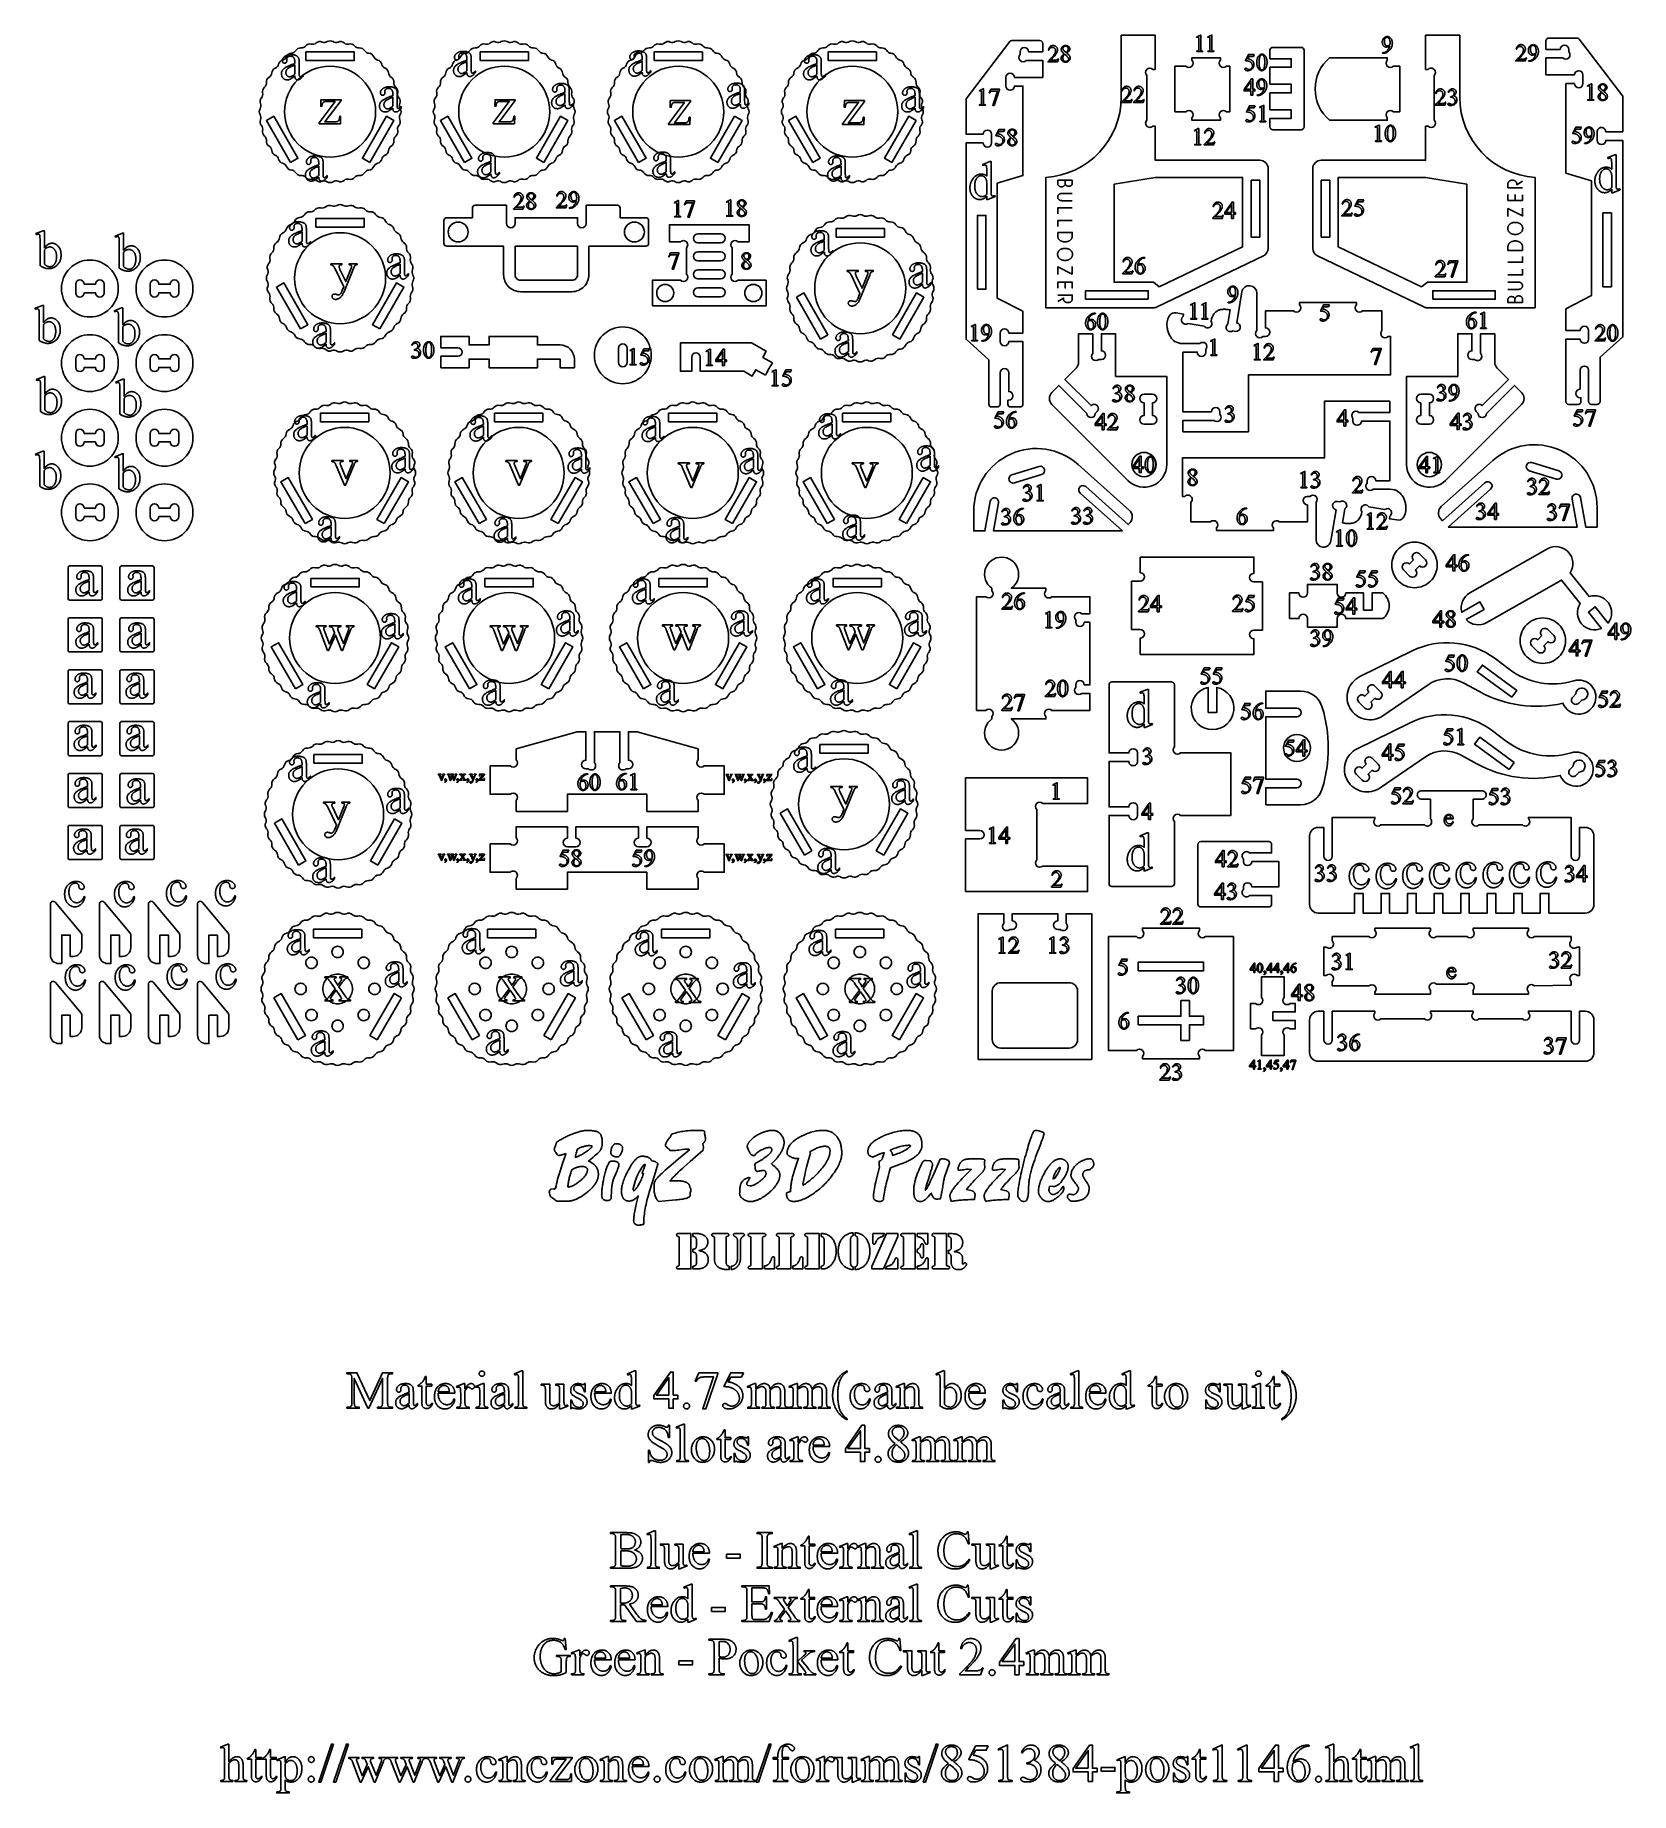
# Model space of a CAD drawing. Extents: x 7 to 905, y -397 to 592.
import ezdxf

# ---------------------------------------------------------------- set-up
doc = ezdxf.new("R2010")
doc.units = 0
doc.header["$MEASUREMENT"] = 0
for name, color, linetype in [('EXT', 1, 'CONTINUOUS'), ('INT', 5, 'CONTINUOUS'), ('LETTERS_0_5MM', 4, 'CONTINUOUS'), ('POCKET_1MM', 96, 'CONTINUOUS'), ('POCKET_2_4MM', 3, 'CONTINUOUS'), ('TEXT', 18, 'CONTINUOUS')]:
    doc.layers.add(name, color=color, linetype=linetype)

msp = doc.modelspace()

# ---------------------------------------------------------------- linework, layer by layer
at = {"layer": 'EXT'}
for points in [[(134.23, 544.42, 0.286149), (134.75, 541.14, -0.244114), (135.43, 538.34, 0.286149), (136.45, 535.19, -0.244114), (137.55, 532.52, 0.286149), (139.06, 529.57, -0.244114), (140.56, 527.11, 0.286149), (142.51, 524.43, -0.244114), (144.38, 522.24, 0.286149), (146.73, 519.9, -0.244114), (148.92, 518.03, 0.286149), (151.6, 516.08, -0.244114), (154.06, 514.57, 0.286149), (157.01, 513.07, -0.244114), (159.67, 511.96, 0.286149), (162.82, 510.94, -0.244114), (165.63, 510.27, 0.286149), (168.9, 509.75, -0.244114), (171.78, 509.52, 0.286149), (175.09, 509.52, -0.244114), (177.96, 509.75, 0.286149), (181.24, 510.27, -0.244114), (184.04, 510.94, 0.286149), (187.19, 511.96, -0.244114), (189.86, 513.07, 0.286149), (192.81, 514.57, -0.244114), (195.27, 516.08, 0.286149), (197.95, 518.03, -0.244114), (200.14, 519.9, 0.286149), (202.48, 522.24, -0.244114), (204.36, 524.43, 0.286149), (206.3, 527.11, -0.244114), (207.81, 529.57, 0.286149), (209.31, 532.52, -0.244114), (210.42, 535.19, 0.286149), (211.44, 538.34, -0.244114), (212.11, 541.14, 0.286149), (212.63, 544.42, -0.244114), (212.86, 547.29, 0.286149), (212.86, 550.6, -0.244114), (212.63, 553.48, 0.286149), (212.11, 556.75, -0.244114), (211.44, 559.56, 0.286149), (210.42, 562.71, -0.244114), (209.31, 565.37, 0.286149), (207.81, 568.32, -0.244114), (206.3, 570.78, 0.286149), (204.36, 573.46, -0.244114), (202.48, 575.65, 0.286149), (200.14, 578, -0.244114), (197.95, 579.87, 0.286149), (195.27, 581.82, -0.244114), (192.81, 583.32, 0.286149), (189.86, 584.83, -0.244114), (187.19, 585.93, 0.286149), (184.04, 586.95, -0.244114), (181.24, 587.63, 0.286149), (177.96, 588.15, -0.244114), (175.09, 588.37, 0.286149), (171.78, 588.37, -0.244114), (168.9, 588.15, 0.286149), (165.63, 587.63, -0.244114), (162.82, 586.95, 0.286149), (159.67, 585.93, -0.244114), (157.01, 584.83, 0.286149), (154.06, 583.32, -0.244114), (151.6, 581.82, 0.286149), (148.92, 579.87, -0.244114), (146.73, 578, 0.286149), (144.38, 575.65, -0.244114), (142.51, 573.46, 0.286149), (140.56, 570.78, -0.244114), (139.06, 568.32, 0.286149), (137.55, 565.37, -0.244114), (136.45, 562.71, 0.286149), (135.43, 559.56, -0.244114), (134.75, 556.75, 0.286149), (134.23, 553.48, -0.244114), (134.01, 550.6, 0.286149), (134.01, 547.29, -0.244114)], [(232.2, 544.42, 0.286149), (232.72, 541.14, -0.244114), (233.39, 538.34, 0.286149), (234.41, 535.19, -0.244114), (235.52, 532.52, 0.286149), (237.02, 529.57, -0.244114), (238.53, 527.11, 0.286149), (240.47, 524.43, -0.244114), (242.35, 522.24, 0.286149), (244.69, 519.9, -0.244114), (246.88, 518.03, 0.286149), (249.56, 516.08, -0.244114), (252.02, 514.57, 0.286149), (254.97, 513.07, -0.244114), (257.64, 511.96, 0.286149), (260.79, 510.94, -0.244114), (263.59, 510.27, 0.286149), (266.86, 509.75, -0.244114), (269.74, 509.52, 0.286149), (273.05, 509.52, -0.244114), (275.93, 509.75, 0.286149), (279.2, 510.27, -0.244114), (282, 510.94, 0.286149), (285.15, 511.96, -0.244114), (287.82, 513.07, 0.286149), (290.77, 514.57, -0.244114), (293.23, 516.08, 0.286149), (295.91, 518.03, -0.244114), (298.1, 519.9, 0.286149), (300.45, 522.24, -0.244114), (302.32, 524.43, 0.286149), (304.27, 527.11, -0.244114), (305.77, 529.57, 0.286149), (307.28, 532.52, -0.244114), (308.38, 535.19, 0.286149), (309.4, 538.34, -0.244114), (310.08, 541.14, 0.286149), (310.6, 544.42, -0.244114), (310.82, 547.29, 0.286149), (310.82, 550.6, -0.244114), (310.6, 553.48, 0.286149), (310.08, 556.75, -0.244114), (309.4, 559.56, 0.286149), (308.38, 562.71, -0.244114), (307.28, 565.37, 0.286149), (305.77, 568.32, -0.244114), (304.27, 570.78, 0.286149), (302.32, 573.46, -0.244114), (300.45, 575.65, 0.286149), (298.1, 578, -0.244114), (295.91, 579.87, 0.286149), (293.23, 581.82, -0.244114), (290.77, 583.32, 0.286149), (287.82, 584.83, -0.244114), (285.15, 585.93, 0.286149), (282, 586.95, -0.244114), (279.2, 587.63, 0.286149), (275.93, 588.15, -0.244114), (273.05, 588.37, 0.286149), (269.74, 588.37, -0.244114), (266.86, 588.15, 0.286149), (263.59, 587.63, -0.244114), (260.79, 586.95, 0.286149), (257.64, 585.93, -0.244114), (254.97, 584.83, 0.286149), (252.02, 583.32, -0.244114), (249.56, 581.82, 0.286149), (246.88, 579.87, -0.244114), (244.69, 578, 0.286149), (242.35, 575.65, -0.244114), (240.47, 573.46, 0.286149), (238.53, 570.78, -0.244114), (237.02, 568.32, 0.286149), (235.52, 565.37, -0.244114), (234.41, 562.71, 0.286149), (233.39, 559.56, -0.244114), (232.72, 556.75, 0.286149), (232.2, 553.48, -0.244114), (231.97, 550.6, 0.286149), (231.97, 547.29, -0.244114)], [(330.16, 544.42, 0.286149), (330.68, 541.14, -0.244114), (331.35, 538.34, 0.286149), (332.38, 535.19, -0.244114), (333.48, 532.52, 0.286149), (334.98, 529.57, -0.244114), (336.49, 527.11, 0.286149), (338.44, 524.43, -0.244114), (340.31, 522.24, 0.286149), (342.65, 519.9, -0.244114), (344.85, 518.03, 0.286149), (347.53, 516.08, -0.244114), (349.99, 514.57, 0.286149), (352.94, 513.07, -0.244114), (355.6, 511.96, 0.286149), (358.75, 510.94, -0.244114), (361.56, 510.27, 0.286149), (364.83, 509.75, -0.244114), (367.7, 509.52, 0.286149), (371.02, 509.52, -0.244114), (373.89, 509.75, 0.286149), (377.16, 510.27, -0.244114), (379.97, 510.94, 0.286149), (383.12, 511.96, -0.244114), (385.78, 513.07, 0.286149), (388.73, 514.57, -0.244114), (391.19, 516.08, 0.286149), (393.87, 518.03, -0.244114), (396.07, 519.9, 0.286149), (398.41, 522.24, -0.244114), (400.28, 524.43, 0.286149), (402.23, 527.11, -0.244114), (403.74, 529.57, 0.286149), (405.24, 532.52, -0.244114), (406.34, 535.19, 0.286149), (407.37, 538.34, -0.244114), (408.04, 541.14, 0.286149), (408.56, 544.42, -0.244114), (408.79, 547.29, 0.286149), (408.79, 550.6, -0.244114), (408.56, 553.48, 0.286149), (408.04, 556.75, -0.244114), (407.37, 559.56, 0.286149), (406.34, 562.71, -0.244114), (405.24, 565.37, 0.286149), (403.74, 568.32, -0.244114), (402.23, 570.78, 0.286149), (400.28, 573.46, -0.244114), (398.41, 575.65, 0.286149), (396.07, 578, -0.244114), (393.87, 579.87, 0.286149), (391.19, 581.82, -0.244114), (388.73, 583.32, 0.286149), (385.78, 584.83, -0.244114), (383.12, 585.93, 0.286149), (379.97, 586.95, -0.244114), (377.16, 587.63, 0.286149), (373.89, 588.15, -0.244114), (371.02, 588.37, 0.286149), (367.7, 588.37, -0.244114), (364.83, 588.15, 0.286149), (361.56, 587.63, -0.244114), (358.75, 586.95, 0.286149), (355.6, 585.93, -0.244114), (352.94, 584.83, 0.286149), (349.99, 583.32, -0.244114), (347.53, 581.82, 0.286149), (344.85, 579.87, -0.244114), (342.65, 578, 0.286149), (340.31, 575.65, -0.244114), (338.44, 573.46, 0.286149), (336.49, 570.78, -0.244114), (334.98, 568.32, 0.286149), (333.48, 565.37, -0.244114), (332.38, 562.71, 0.286149), (331.35, 559.56, -0.244114), (330.68, 556.75, 0.286149), (330.16, 553.48, -0.244114), (329.94, 550.6, 0.286149), (329.94, 547.29, -0.244114)], [(428.13, 544.42, 0.286149), (428.64, 541.14, -0.244114), (429.32, 538.34, 0.286149), (430.34, 535.19, -0.244114), (431.44, 532.52, 0.286149), (432.95, 529.57, -0.244114), (434.46, 527.11, 0.286149), (436.4, 524.43, -0.244114), (438.28, 522.24, 0.286149), (440.62, 519.9, -0.244114), (442.81, 518.03, 0.286149), (445.49, 516.08, -0.244114), (447.95, 514.57, 0.286149), (450.9, 513.07, -0.244114), (453.57, 511.96, 0.286149), (456.72, 510.94, -0.244114), (459.52, 510.27, 0.286149), (462.79, 509.75, -0.244114), (465.67, 509.52, 0.286149), (468.98, 509.52, -0.244114), (471.86, 509.75, 0.286149), (475.13, 510.27, -0.244114), (477.93, 510.94, 0.286149), (481.08, 511.96, -0.244114), (483.75, 513.07, 0.286149), (486.7, 514.57, -0.244114), (489.16, 516.08, 0.286149), (491.84, 518.03, -0.244114), (494.03, 519.9, 0.286149), (496.37, 522.24, -0.244114), (498.25, 524.43, 0.286149), (500.19, 527.11, -0.244114), (501.7, 529.57, 0.286149), (503.2, 532.52, -0.244114), (504.31, 535.19, 0.286149), (505.33, 538.34, -0.244114), (506.01, 541.14, 0.286149), (506.52, 544.42, -0.244114), (506.75, 547.29, 0.286149), (506.75, 550.6, -0.244114), (506.52, 553.48, 0.286149), (506.01, 556.75, -0.244114), (505.33, 559.56, 0.286149), (504.31, 562.71, -0.244114), (503.2, 565.37, 0.286149), (501.7, 568.32, -0.244114), (500.19, 570.78, 0.286149), (498.25, 573.46, -0.244114), (496.37, 575.65, 0.286149), (494.03, 578, -0.244114), (491.84, 579.87, 0.286149), (489.16, 581.82, -0.244114), (486.7, 583.32, 0.286149), (483.75, 584.83, -0.244114), (481.08, 585.93, 0.286149), (477.93, 586.95, -0.244114), (475.13, 587.63, 0.286149), (471.86, 588.15, -0.244114), (468.98, 588.37, 0.286149), (465.67, 588.37, -0.244114), (462.79, 588.15, 0.286149), (459.52, 587.63, -0.244114), (456.72, 586.95, 0.286149), (453.57, 585.93, -0.244114), (450.9, 584.83, 0.286149), (447.95, 583.32, -0.244114), (445.49, 581.82, 0.286149), (442.81, 579.87, -0.244114), (440.62, 578, 0.286149), (438.28, 575.65, -0.244114), (436.4, 573.46, 0.286149), (434.46, 570.78, -0.244114), (432.95, 568.32, 0.286149), (431.44, 565.37, -0.244114), (430.34, 562.71, 0.286149), (429.32, 559.56, -0.244114), (428.64, 556.75, 0.286149), (428.13, 553.48, -0.244114), (427.9, 550.6, 0.286149), (427.9, 547.29, -0.244114)], [(545.73, 382.77), (548.93, 382.77, 0.414214), (550.53, 384.37), (550.53, 401.97), (550.53, 401.97, -1), (555.33, 401.97), (555.33, 391.37, -1), (555.33, 386.57), (554.83, 386.57), (554.83, 384.37, 0.414214), (556.43, 382.77), (561.73, 382.77, 0.414214), (563.33, 384.37), (563.33, 419.57), (555.33, 419.57, -1), (550.53, 419.57), (550.53, 424.37, -1), (555.33, 424.37), (563.33, 424.37), (563.33, 436.58), (548.93, 444.07), (548.93, 508.69), (563.33, 512.99), (563.33, 563.4), (558.53, 563.4, -1), (553.73, 563.4), (553.73, 568.2, -1), (558.53, 568.2), (574.53, 568.2), (574.53, 577.8), (565.13, 577.8, -1), (561.73, 581.19), (561.73, 582.6, -1), (566.53, 582.6), (574.53, 582.6), (574.53, 587.4, 0.414214), (572.93, 589), (557.17, 589, 0.233729), (555.9, 588.37), (531.33, 556.21), (531.33, 536.21), (540.93, 536.21, -1), (545.73, 536.21), (545.73, 531.41, -1), (540.93, 531.41), (531.33, 531.41), (531.33, 420.89), (544.13, 409.3), (544.13, 384.37, 0.414214)], [(638.84, 439.02, -0.112586), (636.75, 438.55), (576.25, 438.55), (576.25, 511.98, 0.396443), (618.65, 557.05), (618.65, 591.98), (637.85, 591.98), (637.85, 572.78), (636.44, 572.78, 1), (633.05, 569.38), (633.05, 544.17, 1), (636.44, 540.78), (637.85, 540.78), (637.85, 521.58), (696.62, 521.58, -0.414214), (701.42, 516.78), (701.42, 472.15, -0.288188), (698.7, 467.83)], [(703.97, 538.75), (719.97, 538.75, 0.414214), (721.57, 540.35), (721.57, 583.55, 0.414214), (719.97, 585.15), (703.97, 585.15, 0.414214), (702.37, 583.55), (702.37, 578.75), (714.37, 578.75), (714.37, 573.95), (702.37, 573.95), (702.37, 564.35), (714.37, 564.35), (714.37, 559.55), (702.37, 559.55), (702.37, 549.95), (714.37, 549.95), (714.37, 545.15), (702.37, 545.15), (702.37, 540.35, 0.414214)], [(789.01, 439.02, 0.112586), (791.09, 438.55), (851.59, 438.55), (851.59, 511.98, -0.396443), (809.19, 557.05), (809.19, 591.98), (789.99, 591.98), (789.99, 572.78), (791.4, 572.78, -1), (794.79, 569.38), (794.79, 544.17, -1), (791.4, 540.78), (789.99, 540.78), (789.99, 521.58), (731.22, 521.58, 0.414214), (726.42, 516.78), (726.42, 472.15, 0.288188), (729.14, 467.83)], [(870.54, 384.17, -0.414214), (868.94, 385.77), (868.94, 420.97), (876.94, 420.97, 1), (881.74, 420.97), (881.74, 425.77, 1), (876.94, 425.77), (868.94, 425.77), (868.94, 437.98), (883.34, 445.47), (883.34, 510.09), (868.94, 514.39), (868.94, 564.8), (873.74, 564.8, 1), (878.54, 564.8), (878.54, 569.6, 1), (873.74, 569.6), (857.74, 569.6), (857.74, 579.2), (867.15, 579.2, 1), (870.54, 582.6), (870.54, 584, 1), (865.74, 584), (857.74, 584), (857.74, 588.8, -0.414214), (859.34, 590.4), (875.1, 590.4, -0.233729), (876.38, 589.77), (900.94, 557.62), (900.94, 537.62), (891.34, 537.62, 0.414214), (888.94, 540.02, 0.414214), (886.54, 537.62), (886.54, 532.82, 1), (891.34, 532.82), (900.94, 532.82), (900.94, 422.3), (888.14, 410.7), (888.14, 385.77, -0.414214), (886.54, 384.17), (883.34, 384.17, -0.414214), (881.74, 385.77), (881.74, 403.37), (881.74, 403.37, 1), (876.94, 403.37), (876.94, 392.77, 1), (876.94, 387.97), (877.44, 387.97), (877.44, 385.77, -0.414214), (875.84, 384.17)], [(648.87, 548.92), (655.08, 548.92, -1), (658.47, 545.53), (658.47, 544.12), (674.47, 544.12), (674.47, 545.53, -1), (677.86, 548.92), (679.74, 548.92), (679.74, 574.52), (677.86, 574.52, -1), (674.47, 577.92), (674.47, 579.32), (658.47, 579.32), (658.47, 577.92, -1), (655.08, 574.52), (648.87, 574.52)], [(735.96, 544.12), (768.43, 544.12), (768.43, 545.53, -1), (771.82, 548.92), (775.42, 548.92), (775.42, 574.52), (771.82, 574.52, -1), (768.43, 577.92), (768.43, 579.32), (735.96, 579.32, 0.464292)], [(138.29, 450.51, 0.286149), (138.83, 447.11, -0.244114), (139.53, 444.19, 0.286149), (140.6, 440.92, -0.244114), (141.74, 438.15, 0.286149), (143.31, 435.08, -0.244114), (144.87, 432.52, 0.286149), (146.9, 429.73, -0.244114), (148.85, 427.45, 0.286149), (151.28, 425.02, -0.244114), (153.56, 423.07, 0.286149), (156.35, 421.04, -0.244114), (158.91, 419.47, 0.286149), (161.98, 417.91, -0.244114), (164.75, 416.76, 0.286149), (168.03, 415.7, -0.244114), (170.94, 415, 0.286149), (174.35, 414.46, -0.244114), (177.34, 414.22, 0.286149), (180.78, 414.22, -0.244114), (183.77, 414.46, 0.286149), (187.17, 415, -0.244114), (190.09, 415.7, 0.286149), (193.37, 416.76, -0.244114), (196.14, 417.91, 0.286149), (199.21, 419.47, -0.244114), (201.77, 421.04, 0.286149), (204.55, 423.07, -0.244114), (206.83, 425.02, 0.286149), (209.27, 427.45, -0.244114), (211.22, 429.73, 0.286149), (213.24, 432.52, -0.244114), (214.81, 435.08, 0.286149), (216.37, 438.15, -0.244114), (217.52, 440.92, 0.286149), (218.59, 444.19, -0.244114), (219.29, 447.11, 0.286149), (219.83, 450.51, -0.244114), (220.06, 453.5, 0.286149), (220.06, 456.95, -0.244114), (219.83, 459.94, 0.286149), (219.29, 463.34, -0.244114), (218.59, 466.26, 0.286149), (217.52, 469.53, -0.244114), (216.37, 472.31, 0.286149), (214.81, 475.38, -0.244114), (213.24, 477.93, 0.286149), (211.22, 480.72, -0.244114), (209.27, 483, 0.286149), (206.83, 485.44, -0.244114), (204.55, 487.39, 0.286149), (201.77, 489.41, -0.244114), (199.21, 490.98, 0.286149), (196.14, 492.54, -0.244114), (193.37, 493.69, 0.286149), (190.09, 494.75, -0.244114), (187.17, 495.45, 0.286149), (183.77, 495.99, -0.244114), (180.78, 496.23, 0.286149), (177.34, 496.23, -0.244114), (174.35, 495.99, 0.286149), (170.94, 495.45, -0.244114), (168.03, 494.75, 0.286149), (164.75, 493.69, -0.244114), (161.98, 492.54, 0.286149), (158.91, 490.98, -0.244114), (156.35, 489.41, 0.286149), (153.56, 487.39, -0.244114), (151.28, 485.44, 0.286149), (148.85, 483, -0.244114), (146.9, 480.72, 0.286149), (144.87, 477.93, -0.244114), (143.31, 475.38, 0.286149), (141.74, 472.31, -0.244114), (140.6, 469.53, 0.286149), (139.53, 466.26, -0.244114), (138.83, 463.34, 0.286149), (138.29, 459.94, -0.244114), (138.06, 456.95, 0.286149), (138.06, 453.5, -0.244114)], [(237.48, 474.84, 0.414214), (239.08, 473.24), (271.08, 473.24), (271.08, 457.24, 0.414214), (280.68, 447.64), (309.48, 447.64, 0.414214), (319.08, 457.24), (319.08, 473.24), (351.08, 473.24, 0.414214), (352.68, 474.84), (352.68, 487.64, 0.414214), (351.08, 489.24), (336.68, 489.24), (336.68, 494.68, 0.414214), (335.08, 496.28), (317.48, 496.28), (317.48, 486.04, -1), (312.68, 486.04), (312.68, 486.04), (312.68, 489.24), (277.48, 489.24), (277.48, 486.04), (277.48, 486.04, -1), (272.68, 486.04), (272.68, 496.28), (255.08, 496.28, 0.414214), (253.48, 494.68), (253.48, 489.24), (239.08, 489.24, 0.414214), (237.48, 487.64)], [(354.81, 439.7), (418.81, 439.7), (418.81, 454.1), (403, 454.1, -1), (399.61, 457.5), (399.61, 472.31, -1), (403, 475.7), (409.21, 475.7), (409.21, 485.3), (364.41, 485.3), (364.41, 475.7), (370.61, 475.7, -1), (374.01, 472.31), (374.01, 457.5, -1), (370.61, 454.1), (354.81, 454.1)], [(430.98, 444.84, 0.286149), (431.52, 441.44, -0.244114), (432.22, 438.52, 0.286149), (433.28, 435.25, -0.244114), (434.43, 432.47, 0.286149), (436, 429.4, -0.244114), (437.56, 426.85, 0.286149), (439.59, 424.06, -0.244114), (441.54, 421.78, 0.286149), (443.97, 419.34, -0.244114), (446.25, 417.39, 0.286149), (449.04, 415.37, -0.244114), (451.6, 413.8, 0.286149), (454.67, 412.24, -0.244114), (457.44, 411.09, 0.286149), (460.72, 410.03, -0.244114), (463.63, 409.33, 0.286149), (467.03, 408.79, -0.244114), (470.03, 408.55, 0.286149), (473.47, 408.55, -0.244114), (476.46, 408.79, 0.286149), (479.86, 409.33, -0.244114), (482.78, 410.03, 0.286149), (486.06, 411.09, -0.244114), (488.83, 412.24, 0.286149), (491.9, 413.8, -0.244114), (494.45, 415.37, 0.286149), (497.24, 417.39, -0.244114), (499.52, 419.34, 0.286149), (501.96, 421.78, -0.244114), (503.91, 424.06, 0.286149), (505.93, 426.85, -0.244114), (507.5, 429.4, 0.286149), (509.06, 432.47, -0.244114), (510.21, 435.25, 0.286149), (511.28, 438.52, -0.244114), (511.98, 441.44, 0.286149), (512.51, 444.84, -0.244114), (512.75, 447.83, 0.286149), (512.75, 451.28, -0.244114), (512.51, 454.27, 0.286149), (511.98, 457.67, -0.244114), (511.28, 460.59, 0.286149), (510.21, 463.86, -0.244114), (509.06, 466.63, 0.286149), (507.5, 469.7, -0.244114), (505.93, 472.26, 0.286149), (503.91, 475.05, -0.244114), (501.96, 477.33, 0.286149), (499.52, 479.76, -0.244114), (497.24, 481.71, 0.286149), (494.45, 483.74, -0.244114), (491.9, 485.31, 0.286149), (488.83, 486.87, -0.244114), (486.06, 488.02, 0.286149), (482.78, 489.08, -0.244114), (479.86, 489.78, 0.286149), (476.46, 490.32, -0.244114), (473.47, 490.56, 0.286149), (470.03, 490.56, -0.244114), (467.03, 490.32, 0.286149), (463.63, 489.78, -0.244114), (460.72, 489.08, 0.286149), (457.44, 488.02, -0.244114), (454.67, 486.87, 0.286149), (451.6, 485.31, -0.244114), (449.04, 483.74, 0.286149), (446.25, 481.71, -0.244114), (443.97, 479.76, 0.286149), (441.54, 477.33, -0.244114), (439.59, 475.05, 0.286149), (437.56, 472.26, -0.244114), (436, 469.7, 0.286149), (434.43, 466.63, -0.244114), (433.28, 463.86, 0.286149), (432.22, 460.59, -0.244114), (431.52, 457.67, 0.286149), (430.98, 454.27, -0.244114), (430.75, 451.28, 0.286149), (430.75, 447.83, -0.244114)], [(38.21, 465.43, 0.414214), (22.21, 449.43, 0.414214), (38.21, 433.43, 0.414214), (54.21, 449.43, 0.414214)], [(80.21, 465.43, 0.414214), (64.21, 449.43, 0.414214), (80.21, 433.43, 0.414214), (96.21, 449.43, 0.414214)], [(653.43, 368.82), (690.23, 368.82), (690.23, 400.82), (770.23, 400.82), (770.23, 422.42), (768.82, 422.42, -1), (765.43, 425.81), (765.43, 436.82), (754.42, 436.82, -1), (751.03, 440.21), (751.03, 441.62), (719.03, 441.62), (719.03, 440.21, -1), (715.64, 436.82), (699.83, 436.82), (699.83, 427.22, -1), (699.83, 422.42), (698.42, 422.42, -1), (695.03, 425.81), (695.03, 446.79, 0.920673), (686.61, 447.48), (683.7, 430.05, -1), (682.91, 425.31), (681.53, 425.55, -1), (678.74, 429.45), (680.06, 437.38), (679.39, 437.49), (678.78, 437.57), (678.21, 437.63), (677.68, 437.67), (677.18, 437.7), (676.71, 437.71), (676.27, 437.7), (675.84, 437.68), (675.42, 437.64), (675.01, 437.59), (674.61, 437.52), (674.21, 437.43), (673.82, 437.31), (673.42, 437.16), (673.02, 436.97), (672.61, 436.75), (672.2, 436.49), (671.78, 436.18), (671.36, 435.8), (670.96, 435.34), (670.56, 434.78), (670.18, 434.12), (669.83, 433.34), (669.5, 432.42), (669.27, 431.03, -1), (665.36, 428.24), (656.28, 429.75, -1), (653.49, 433.66), (653.72, 435.05), (649.59, 435.73), (648.5, 435.81), (647.57, 435.62), (646.79, 435.21), (646.15, 434.63), (645.63, 433.91), (645.22, 433.11), (644.91, 432.27), (644.68, 431.44), (644.52, 430.65), (644.43, 429.9), (644.39, 429.2), (644.4, 428.54), (644.45, 427.91), (644.53, 427.31), (644.63, 426.74), (644.75, 426.19), (644.88, 425.66), (645.02, 425.14), (645.18, 424.63), (645.38, 424.12), (645.61, 423.61), (645.88, 423.08), (646.2, 422.53), (646.58, 421.96), (647.03, 421.36), (647.55, 420.76), (648.18, 420.17), (648.93, 419.63), (649.81, 419.16), (650.84, 418.78), (652.04, 418.53), (653.43, 418.42), (662.84, 418.42, -1), (666.23, 415.03), (666.23, 413.62, -1), (661.43, 413.62), (653.43, 413.62), (653.43, 380.02), (669.43, 380.02, -1), (674.23, 380.02), (674.23, 378.61, -1), (670.84, 375.22), (653.43, 375.22)], [(338.14, 427.8, 0.414214), (322.14, 411.8, 0.414214), (338.14, 395.8, 0.414214), (354.14, 411.8, 0.414214)], [(38.21, 423.43, 0.414214), (22.21, 407.43, 0.414214), (38.21, 391.43, 0.414214), (54.21, 407.43, 0.414214)], [(80.21, 423.43, 0.414214), (64.21, 407.43, 0.414214), (80.21, 391.43, 0.414214), (96.21, 407.43, 0.414214)], [(235.67, 404.86), (235.67, 411.26), (245.27, 411.26), (245.27, 411.26, 1), (245.27, 416.06), (235.67, 416.06), (235.67, 422.46), (251.67, 422.46), (251.67, 417.66), (262.87, 417.66), (262.87, 422.46), (290.07, 422.46), (290.07, 417.66), (302.87, 417.66, -0.414214), (310.87, 409.66), (310.87, 404.86), (302.87, 404.86), (302.87, 409.66), (290.07, 409.66), (290.07, 404.86), (262.87, 404.86), (262.87, 409.66), (251.67, 409.66), (251.67, 404.86)], [(418.39, 400.62), (412.99, 403.66), (411.02, 400.17), (406.33, 402.83), (381.73, 402.83), (381.73, 410.83, 1), (376.93, 410.83), (376.93, 410.83), (376.93, 402.83), (370.53, 402.83), (370.53, 418.83), (410.53, 418.83), (418.89, 414.1), (416.92, 410.62), (422.32, 407.57), (420.61, 404.52), (418.89, 401.48)], [(579.63, 390.89, 0.414214), (579.63, 384.1), (622.44, 341.29, 0.668179), (644.29, 350.34), (644.29, 399.94), (615.49, 399.94), (615.49, 423.94), (607.49, 423.94), (607.49, 414.34, -1), (607.49, 409.54), (606.09, 409.54, -1), (602.69, 412.93), (602.69, 423.94), (594.69, 423.94), (594.69, 407.94, -0.198912), (593.29, 404.54), (586.98, 398.24), (601.69, 383.53, -0.414214), (605.09, 383.53, -0.414214), (605.09, 380.14), (604.09, 379.14, -1), (599.29, 379.14), (583.59, 394.84)], [(843.96, 390.89, -0.414214), (843.96, 384.1), (801.15, 341.29, -0.668179), (779.29, 350.34), (779.29, 399.94), (808.09, 399.94), (808.09, 423.94), (816.09, 423.94), (816.09, 414.34, 1), (816.09, 409.54), (817.5, 409.54, 1), (820.89, 412.93), (820.89, 423.94), (828.89, 423.94), (828.89, 407.94, 0.198912), (830.3, 404.54), (836.6, 398.24), (821.9, 383.53, 0.414214), (818.5, 383.53, 0.414214), (818.5, 380.14), (819.5, 379.14, 1), (824.3, 379.14), (840, 394.84)], [(769.9, 386.04), (733.1, 386.04), (733.1, 354.04), (653.1, 354.04), (653.1, 332.44), (654.5, 332.44, -1), (657.9, 329.04), (657.9, 318.04), (668.9, 318.04, -1), (672.3, 314.64), (672.3, 313.24), (704.3, 313.24), (704.3, 314.64, -1), (707.69, 318.04), (723.5, 318.04), (723.5, 327.64, -1), (723.5, 332.44), (724.9, 332.44, -1), (728.3, 329.04), (728.3, 308.07, 0.920673), (736.72, 307.38), (739.62, 324.81, -1), (740.41, 329.54), (741.8, 329.31, -1), (744.59, 325.41), (743.27, 317.48), (743.93, 317.37), (744.55, 317.29), (745.11, 317.23), (745.65, 317.19), (746.14, 317.16), (746.61, 317.15), (747.06, 317.16), (747.49, 317.18), (747.9, 317.22), (748.31, 317.27), (748.72, 317.34), (749.11, 317.43), (749.51, 317.55), (749.91, 317.7), (750.31, 317.89), (750.72, 318.1), (751.13, 318.37), (751.55, 318.68), (751.96, 319.06), (752.37, 319.52), (752.77, 320.08), (753.14, 320.74), (753.5, 321.52), (753.83, 322.44), (754.06, 323.83, -1), (757.96, 326.62), (767.05, 325.11, -1), (769.84, 321.2), (769.61, 319.81), (773.74, 319.13), (774.83, 319.05), (775.76, 319.24), (776.53, 319.65), (777.18, 320.23), (777.7, 320.95), (778.1, 321.75), (778.42, 322.59), (778.65, 323.42), (778.8, 324.21), (778.9, 324.96), (778.93, 325.66), (778.93, 326.32), (778.88, 326.95), (778.8, 327.55), (778.7, 328.12), (778.58, 328.67), (778.45, 329.2), (778.31, 329.72), (778.14, 330.23), (777.95, 330.74), (777.72, 331.25), (777.45, 331.78), (777.13, 332.33), (776.75, 332.9), (776.3, 333.5), (775.77, 334.1), (775.15, 334.69), (774.4, 335.23), (773.52, 335.7), (772.49, 336.07), (771.29, 336.33), (769.9, 336.44), (760.49, 336.44, -1), (757.1, 339.83), (757.1, 341.24, -1), (761.9, 341.24), (769.9, 341.24), (769.9, 374.84), (753.9, 374.84, -1), (749.1, 374.84), (749.1, 376.24, -1), (752.49, 379.64), (769.9, 379.64)], [(38.21, 381.43, 0.414214), (22.21, 365.43, 0.414214), (38.21, 349.43, 0.414214), (54.21, 365.43, 0.414214)], [(80.21, 381.43, 0.414214), (64.21, 365.43, 0.414214), (80.21, 349.43, 0.414214), (96.21, 365.43, 0.414214)], [(142.4, 341.12, 0.286149), (142.92, 337.85, -0.244114), (143.59, 335.04, 0.286149), (144.62, 331.9, -0.244114), (145.72, 329.23, 0.286149), (147.22, 326.28, -0.244114), (148.73, 323.82, 0.286149), (150.68, 321.14, -0.244114), (152.55, 318.95, 0.286149), (154.89, 316.6, -0.244114), (157.09, 314.73, 0.286149), (159.77, 312.78, -0.244114), (162.23, 311.28, 0.286149), (165.18, 309.77, -0.244114), (167.84, 308.67, 0.286149), (170.99, 307.65, -0.244114), (173.8, 306.97, 0.286149), (177.07, 306.45, -0.244114), (179.94, 306.23, 0.286149), (183.26, 306.23, -0.244114), (186.13, 306.45, 0.286149), (189.4, 306.97, -0.244114), (192.21, 307.65, 0.286149), (195.36, 308.67, -0.244114), (198.02, 309.77, 0.286149), (200.97, 311.28, -0.244114), (203.43, 312.78, 0.286149), (206.11, 314.73, -0.244114), (208.31, 316.6, 0.286149), (210.65, 318.95, -0.244114), (212.52, 321.14, 0.286149), (214.47, 323.82, -0.244114), (215.98, 326.28, 0.286149), (217.48, 329.23, -0.244114), (218.58, 331.9, 0.286149), (219.61, 335.04, -0.244114), (220.28, 337.85, 0.286149), (220.8, 341.12, -0.244114), (221.03, 344, 0.286149), (221.03, 347.31, -0.244114), (220.8, 350.18, 0.286149), (220.28, 353.46, -0.244114), (219.61, 356.26, 0.286149), (218.58, 359.41, -0.244114), (217.48, 362.08, 0.286149), (215.98, 365.03, -0.244114), (214.47, 367.49, 0.286149), (212.52, 370.17, -0.244114), (210.65, 372.36, 0.286149), (208.31, 374.7, -0.244114), (206.11, 376.58, 0.286149), (203.43, 378.52, -0.244114), (200.97, 380.03, 0.286149), (198.02, 381.53, -0.244114), (195.36, 382.64, 0.286149), (192.21, 383.66, -0.244114), (189.4, 384.33, 0.286149), (186.13, 384.85, -0.244114), (183.26, 385.08, 0.286149), (179.94, 385.08, -0.244114), (177.07, 384.85, 0.286149), (173.8, 384.33, -0.244114), (170.99, 383.66, 0.286149), (167.84, 382.64, -0.244114), (165.18, 381.53, 0.286149), (162.23, 380.03, -0.244114), (159.77, 378.52, 0.286149), (157.09, 376.58, -0.244114), (154.89, 374.7, 0.286149), (152.55, 372.36, -0.244114), (150.68, 370.17, 0.286149), (148.73, 367.49, -0.244114), (147.22, 365.03, 0.286149), (145.72, 362.08, -0.244114), (144.62, 359.41, 0.286149), (143.59, 356.26, -0.244114), (142.92, 353.46, 0.286149), (142.4, 350.18, -0.244114), (142.18, 347.31, 0.286149), (142.18, 344, -0.244114)], [(240.37, 341.12, 0.286149), (240.88, 337.85, -0.244114), (241.56, 335.04, 0.286149), (242.58, 331.9, -0.244114), (243.69, 329.23, 0.286149), (245.19, 326.28, -0.244114), (246.7, 323.82, 0.286149), (248.64, 321.14, -0.244114), (250.52, 318.95, 0.286149), (252.86, 316.6, -0.244114), (255.05, 314.73, 0.286149), (257.73, 312.78, -0.244114), (260.19, 311.28, 0.286149), (263.14, 309.77, -0.244114), (265.81, 308.67, 0.286149), (268.96, 307.65, -0.244114), (271.76, 306.97, 0.286149), (275.03, 306.45, -0.244114), (277.91, 306.23, 0.286149), (281.22, 306.23, -0.244114), (284.1, 306.45, 0.286149), (287.37, 306.97, -0.244114), (290.17, 307.65, 0.286149), (293.32, 308.67, -0.244114), (295.99, 309.77, 0.286149), (298.94, 311.28, -0.244114), (301.4, 312.78, 0.286149), (304.08, 314.73, -0.244114), (306.27, 316.6, 0.286149), (308.61, 318.95, -0.244114), (310.49, 321.14, 0.286149), (312.43, 323.82, -0.244114), (313.94, 326.28, 0.286149), (315.44, 329.23, -0.244114), (316.55, 331.9, 0.286149), (317.57, 335.04, -0.244114), (318.25, 337.85, 0.286149), (318.76, 341.12, -0.244114), (318.99, 344, 0.286149), (318.99, 347.31, -0.244114), (318.76, 350.18, 0.286149), (318.25, 353.46, -0.244114), (317.57, 356.26, 0.286149), (316.55, 359.41, -0.244114), (315.44, 362.08, 0.286149), (313.94, 365.03, -0.244114), (312.43, 367.49, 0.286149), (310.49, 370.17, -0.244114), (308.61, 372.36, 0.286149), (306.27, 374.7, -0.244114), (304.08, 376.58, 0.286149), (301.4, 378.52, -0.244114), (298.94, 380.03, 0.286149), (295.99, 381.53, -0.244114), (293.32, 382.64, 0.286149), (290.17, 383.66, -0.244114), (287.37, 384.33, 0.286149), (284.1, 384.85, -0.244114), (281.22, 385.08, 0.286149), (277.91, 385.08, -0.244114), (275.03, 384.85, 0.286149), (271.76, 384.33, -0.244114), (268.96, 383.66, 0.286149), (265.81, 382.64, -0.244114), (263.14, 381.53, 0.286149), (260.19, 380.03, -0.244114), (257.73, 378.52, 0.286149), (255.05, 376.58, -0.244114), (252.86, 374.7, 0.286149), (250.52, 372.36, -0.244114), (248.64, 370.17, 0.286149), (246.7, 367.49, -0.244114), (245.19, 365.03, 0.286149), (243.69, 362.08, -0.244114), (242.58, 359.41, 0.286149), (241.56, 356.26, -0.244114), (240.88, 353.46, 0.286149), (240.37, 350.18, -0.244114), (240.14, 347.31, 0.286149), (240.14, 344, -0.244114)], [(338.33, 341.12, 0.286149), (338.85, 337.85, -0.244114), (339.52, 335.04, 0.286149), (340.55, 331.9, -0.244114), (341.65, 329.23, 0.286149), (343.15, 326.28, -0.244114), (344.66, 323.82, 0.286149), (346.61, 321.14, -0.244114), (348.48, 318.95, 0.286149), (350.82, 316.6, -0.244114), (353.02, 314.73, 0.286149), (355.7, 312.78, -0.244114), (358.15, 311.28, 0.286149), (361.11, 309.77, -0.244114), (363.77, 308.67, 0.286149), (366.92, 307.65, -0.244114), (369.73, 306.97, 0.286149), (373, 306.45, -0.244114), (375.87, 306.23, 0.286149), (379.18, 306.23, -0.244114), (382.06, 306.45, 0.286149), (385.33, 306.97, -0.244114), (388.14, 307.65, 0.286149), (391.29, 308.67, -0.244114), (393.95, 309.77, 0.286149), (396.9, 311.28, -0.244114), (399.36, 312.78, 0.286149), (402.04, 314.73, -0.244114), (404.24, 316.6, 0.286149), (406.58, 318.95, -0.244114), (408.45, 321.14, 0.286149), (410.4, 323.82, -0.244114), (411.91, 326.28, 0.286149), (413.41, 329.23, -0.244114), (414.51, 331.9, 0.286149), (415.54, 335.04, -0.244114), (416.21, 337.85, 0.286149), (416.73, 341.12, -0.244114), (416.95, 344, 0.286149), (416.95, 347.31, -0.244114), (416.73, 350.18, 0.286149), (416.21, 353.46, -0.244114), (415.54, 356.26, 0.286149), (414.51, 359.41, -0.244114), (413.41, 362.08, 0.286149), (411.91, 365.03, -0.244114), (410.4, 367.49, 0.286149), (408.45, 370.17, -0.244114), (406.58, 372.36, 0.286149), (404.24, 374.7, -0.244114), (402.04, 376.58, 0.286149), (399.36, 378.52, -0.244114), (396.9, 380.03, 0.286149), (393.95, 381.53, -0.244114), (391.29, 382.64, 0.286149), (388.14, 383.66, -0.244114), (385.33, 384.33, 0.286149), (382.06, 384.85, -0.244114), (379.18, 385.08, 0.286149), (375.87, 385.08, -0.244114), (373, 384.85, 0.286149), (369.73, 384.33, -0.244114), (366.92, 383.66, 0.286149), (363.77, 382.64, -0.244114), (361.11, 381.53, 0.286149), (358.15, 380.03, -0.244114), (355.7, 378.52, 0.286149), (353.02, 376.58, -0.244114), (350.82, 374.7, 0.286149), (348.48, 372.36, -0.244114), (346.61, 370.17, 0.286149), (344.66, 367.49, -0.244114), (343.15, 365.03, 0.286149), (341.65, 362.08, -0.244114), (340.55, 359.41, 0.286149), (339.52, 356.26, -0.244114), (338.85, 353.46, 0.286149), (338.33, 350.18, -0.244114), (338.1, 347.31, 0.286149), (338.1, 344, -0.244114)], [(436.29, 341.12, 0.286149), (436.81, 337.85, -0.244114), (437.49, 335.04, 0.286149), (438.51, 331.9, -0.244114), (439.61, 329.23, 0.286149), (441.12, 326.28, -0.244114), (442.62, 323.82, 0.286149), (444.57, 321.14, -0.244114), (446.44, 318.95, 0.286149), (448.79, 316.6, -0.244114), (450.98, 314.73, 0.286149), (453.66, 312.78, -0.244114), (456.12, 311.28, 0.286149), (459.07, 309.77, -0.244114), (461.73, 308.67, 0.286149), (464.88, 307.65, -0.244114), (467.69, 306.97, 0.286149), (470.96, 306.45, -0.244114), (473.84, 306.23, 0.286149), (477.15, 306.23, -0.244114), (480.02, 306.45, 0.286149), (483.3, 306.97, -0.244114), (486.1, 307.65, 0.286149), (489.25, 308.67, -0.244114), (491.92, 309.77, 0.286149), (494.87, 311.28, -0.244114), (497.33, 312.78, 0.286149), (500.01, 314.73, -0.244114), (502.2, 316.6, 0.286149), (504.54, 318.95, -0.244114), (506.42, 321.14, 0.286149), (508.36, 323.82, -0.244114), (509.87, 326.28, 0.286149), (511.37, 329.23, -0.244114), (512.48, 331.9, 0.286149), (513.5, 335.04, -0.244114), (514.17, 337.85, 0.286149), (514.69, 341.12, -0.244114), (514.92, 344, 0.286149), (514.92, 347.31, -0.244114), (514.69, 350.18, 0.286149), (514.17, 353.46, -0.244114), (513.5, 356.26, 0.286149), (512.48, 359.41, -0.244114), (511.37, 362.08, 0.286149), (509.87, 365.03, -0.244114), (508.36, 367.49, 0.286149), (506.42, 370.17, -0.244114), (504.54, 372.36, 0.286149), (502.2, 374.7, -0.244114), (500.01, 376.58, 0.286149), (497.33, 378.52, -0.244114), (494.87, 380.03, 0.286149), (491.92, 381.53, -0.244114), (489.25, 382.64, 0.286149), (486.1, 383.66, -0.244114), (483.3, 384.33, 0.286149), (480.02, 384.85, -0.244114), (477.15, 385.08, 0.286149), (473.84, 385.08, -0.244114), (470.96, 384.85, 0.286149), (467.69, 384.33, -0.244114), (464.88, 383.66, 0.286149), (461.73, 382.64, -0.244114), (459.07, 381.53, 0.286149), (456.12, 380.03, -0.244114), (453.66, 378.52, 0.286149), (450.98, 376.58, -0.244114), (448.79, 374.7, 0.286149), (446.44, 372.36, -0.244114), (444.57, 370.17, 0.286149), (442.62, 367.49, -0.244114), (441.12, 365.03, 0.286149), (439.61, 362.08, -0.244114), (438.51, 359.41, 0.286149), (437.49, 356.26, -0.244114), (436.81, 353.46, 0.286149), (436.29, 350.18, -0.244114), (436.07, 347.31, 0.286149), (436.07, 344, -0.244114)], [(619.42, 313), (595.56, 334.31, -1), (598.75, 337.89), (598.75, 337.89), (622.62, 316.58), (623.69, 317.77, 0.414214), (623.3, 324.55), (594.37, 350.39, 0.647977), (535.64, 324.09), (535.64, 313), (541.98, 313), (544.95, 329.59), (544.95, 329.59, -1), (549.68, 328.74), (546.86, 313)], [(802.71, 315.14), (826.58, 336.46, 1), (823.38, 340.04), (823.38, 340.04), (799.52, 318.72), (798.45, 319.91, -0.414214), (798.83, 326.69), (827.76, 352.53, -0.647977), (886.5, 326.24), (886.5, 315.14), (880.15, 315.14), (877.18, 331.74), (877.18, 331.74, 1), (872.46, 330.89), (875.28, 315.14)], [(38.21, 339.43, 0.414214), (22.21, 323.43, 0.414214), (38.21, 307.43, 0.414214), (54.21, 323.43, 0.414214)], [(80.21, 339.43, 0.414214), (64.21, 323.43, 0.414214), (80.21, 307.43, 0.414214), (96.21, 323.43, 0.414214)], [(537.23, 211.94), (542.47, 211.94, -1), (545.86, 208.55), (545.86, 207.14, 0.734494), (551.34, 189.66, 0.734494), (556.82, 207.14), (576.26, 207.14), (576.26, 208.55, -1), (579.66, 211.94), (601.06, 211.94), (601.06, 221.54), (596.46, 221.54, -1), (593.06, 224.94), (593.06, 226.34, -1), (597.86, 226.34), (601.06, 226.34), (601.06, 261.54), (597.86, 261.54, -1), (593.06, 261.54), (593.06, 262.95, -1), (596.46, 266.34), (601.06, 266.34), (601.06, 275.94), (579.66, 275.94, -1), (576.26, 279.34), (576.26, 280.74), (556.82, 280.74, 0.734494), (551.34, 298.23, 0.734494), (545.86, 280.74), (545.86, 279.34, -1), (542.47, 275.94), (537.23, 275.94)], [(624.54, 257.46), (629.34, 257.46, -1), (629.34, 252.66), (629.34, 243.5), (693.34, 243.5), (693.34, 252.3, -1), (693.34, 257.1), (698.14, 257.1), (698.14, 284.3), (693.34, 284.3, -1), (693.34, 289.1), (693.34, 298.26), (629.34, 298.26), (629.34, 289.46, -1), (629.34, 284.66), (624.54, 284.66)], [(783.72, 306.62, 0.414214), (770.92, 293.82, 0.414214), (783.72, 281.02, 0.414214), (796.52, 293.82, 0.414214)], [(812.74, 263.05, 0.341999), (824.38, 261.39), (866.47, 285.33), (876.94, 272.05, 0.740307), (888.93, 258.14), (881.7, 267.3), (885.46, 270.29), (892.7, 261.11, 0.740307), (881.97, 276.01), (871.38, 289.43, 0.780623), (858.52, 302.9), (814.89, 278.08, 0.341999), (810.37, 267.23), (820.53, 273.01), (822.91, 268.84)], [(45.14, 274.85), (45.14, 292.45, 0.414214), (44.34, 293.25), (26.74, 293.25, 0.414214), (25.94, 292.45), (25.94, 274.85, 0.414214), (26.74, 274.05), (44.34, 274.05, 0.414214)], [(74.34, 274.85), (74.34, 292.45, 0.414214), (73.54, 293.25), (55.94, 293.25, 0.414214), (55.14, 292.45), (55.14, 274.85, 0.414214), (55.94, 274.05), (73.54, 274.05, 0.414214)], [(135.42, 247.97, 0.286149), (135.95, 244.57, -0.244114), (136.66, 241.65, 0.286149), (137.72, 238.37, -0.244114), (138.87, 235.6, 0.286149), (140.43, 232.53, -0.244114), (142, 229.98, 0.286149), (144.02, 227.19, -0.244114), (145.97, 224.91, 0.286149), (148.41, 222.47, -0.244114), (150.69, 220.52, 0.286149), (153.48, 218.5, -0.244114), (156.03, 216.93, 0.286149), (159.1, 215.37, -0.244114), (161.87, 214.22, 0.286149), (165.15, 213.15, -0.244114), (168.07, 212.45, 0.286149), (171.47, 211.92, -0.244114), (174.46, 211.68, 0.286149), (177.9, 211.68, -0.244114), (180.9, 211.92, 0.286149), (184.3, 212.45, -0.244114), (187.22, 213.15, 0.286149), (190.49, 214.22, -0.244114), (193.26, 215.37, 0.286149), (196.33, 216.93, -0.244114), (198.89, 218.5, 0.286149), (201.68, 220.52, -0.244114), (203.96, 222.47, 0.286149), (206.39, 224.91, -0.244114), (208.34, 227.19, 0.286149), (210.37, 229.98, -0.244114), (211.93, 232.53, 0.286149), (213.5, 235.6, -0.244114), (214.65, 238.37, 0.286149), (215.71, 241.65, -0.244114), (216.41, 244.57, 0.286149), (216.95, 247.97, -0.244114), (217.18, 250.96, 0.286149), (217.18, 254.4, -0.244114), (216.95, 257.4, 0.286149), (216.41, 260.8, -0.244114), (215.71, 263.71, 0.286149), (214.65, 266.99, -0.244114), (213.5, 269.76, 0.286149), (211.93, 272.83, -0.244114), (210.37, 275.39, 0.286149), (208.34, 278.18, -0.244114), (206.39, 280.46, 0.286149), (203.96, 282.89, -0.244114), (201.68, 284.84, 0.286149), (198.89, 286.87, -0.244114), (196.33, 288.43, 0.286149), (193.26, 290, -0.244114), (190.49, 291.15, 0.286149), (187.22, 292.21, -0.244114), (184.3, 292.91, 0.286149), (180.9, 293.45, -0.244114), (177.9, 293.68, 0.286149), (174.46, 293.68, -0.244114), (171.47, 293.45, 0.286149), (168.07, 292.91, -0.244114), (165.15, 292.21, 0.286149), (161.87, 291.15, -0.244114), (159.1, 290, 0.286149), (156.03, 288.43, -0.244114), (153.48, 286.87, 0.286149), (150.69, 284.84, -0.244114), (148.41, 282.89, 0.286149), (145.97, 280.46, -0.244114), (144.02, 278.18, 0.286149), (142, 275.39, -0.244114), (140.43, 272.83, 0.286149), (138.87, 269.76, -0.244114), (137.72, 266.99, 0.286149), (136.66, 263.71, -0.244114), (135.95, 260.8, 0.286149), (135.42, 257.4, -0.244114), (135.18, 254.4, 0.286149), (135.18, 250.96, -0.244114)], [(233.38, 247.97, 0.286149), (233.92, 244.57, -0.244114), (234.62, 241.65, 0.286149), (235.68, 238.37, -0.244114), (236.83, 235.6, 0.286149), (238.4, 232.53, -0.244114), (239.96, 229.98, 0.286149), (241.99, 227.19, -0.244114), (243.94, 224.91, 0.286149), (246.37, 222.47, -0.244114), (248.65, 220.52, 0.286149), (251.44, 218.5, -0.244114), (254, 216.93, 0.286149), (257.07, 215.37, -0.244114), (259.84, 214.22, 0.286149), (263.11, 213.15, -0.244114), (266.03, 212.45, 0.286149), (269.43, 211.92, -0.244114), (272.42, 211.68, 0.286149), (275.87, 211.68, -0.244114), (278.86, 211.92, 0.286149), (282.26, 212.45, -0.244114), (285.18, 213.15, 0.286149), (288.45, 214.22, -0.244114), (291.23, 215.37, 0.286149), (294.3, 216.93, -0.244114), (296.85, 218.5, 0.286149), (299.64, 220.52, -0.244114), (301.92, 222.47, 0.286149), (304.36, 224.91, -0.244114), (306.31, 227.19, 0.286149), (308.33, 229.98, -0.244114), (309.9, 232.53, 0.286149), (311.46, 235.6, -0.244114), (312.61, 238.37, 0.286149), (313.67, 241.65, -0.244114), (314.37, 244.57, 0.286149), (314.91, 247.97, -0.244114), (315.15, 250.96, 0.286149), (315.15, 254.4, -0.244114), (314.91, 257.4, 0.286149), (314.37, 260.8, -0.244114), (313.67, 263.71, 0.286149), (312.61, 266.99, -0.244114), (311.46, 269.76, 0.286149), (309.9, 272.83, -0.244114), (308.33, 275.39, 0.286149), (306.31, 278.18, -0.244114), (304.36, 280.46, 0.286149), (301.92, 282.89, -0.244114), (299.64, 284.84, 0.286149), (296.85, 286.87, -0.244114), (294.3, 288.43, 0.286149), (291.23, 290, -0.244114), (288.45, 291.15, 0.286149), (285.18, 292.21, -0.244114), (282.26, 292.91, 0.286149), (278.86, 293.45, -0.244114), (275.87, 293.68, 0.286149), (272.42, 293.68, -0.244114), (269.43, 293.45, 0.286149), (266.03, 292.91, -0.244114), (263.11, 292.21, 0.286149), (259.84, 291.15, -0.244114), (257.07, 290, 0.286149), (254, 288.43, -0.244114), (251.44, 286.87, 0.286149), (248.65, 284.84, -0.244114), (246.37, 282.89, 0.286149), (243.94, 280.46, -0.244114), (241.99, 278.18, 0.286149), (239.96, 275.39, -0.244114), (238.4, 272.83, 0.286149), (236.83, 269.76, -0.244114), (235.68, 266.99, 0.286149), (234.62, 263.71, -0.244114), (233.92, 260.8, 0.286149), (233.38, 257.4, -0.244114), (233.14, 254.4, 0.286149), (233.14, 250.96, -0.244114)], [(331.34, 247.97, 0.286149), (331.88, 244.57, -0.244114), (332.58, 241.65, 0.286149), (333.65, 238.37, -0.244114), (334.8, 235.6, 0.286149), (336.36, 232.53, -0.244114), (337.93, 229.98, 0.286149), (339.95, 227.19, -0.244114), (341.9, 224.91, 0.286149), (344.34, 222.47, -0.244114), (346.62, 220.52, 0.286149), (349.4, 218.5, -0.244114), (351.96, 216.93, 0.286149), (355.03, 215.37, -0.244114), (357.8, 214.22, 0.286149), (361.08, 213.15, -0.244114), (364, 212.45, 0.286149), (367.4, 211.92, -0.244114), (370.39, 211.68, 0.286149), (373.83, 211.68, -0.244114), (376.82, 211.92, 0.286149), (380.23, 212.45, -0.244114), (383.14, 213.15, 0.286149), (386.42, 214.22, -0.244114), (389.19, 215.37, 0.286149), (392.26, 216.93, -0.244114), (394.82, 218.5, 0.286149), (397.6, 220.52, -0.244114), (399.89, 222.47, 0.286149), (402.32, 224.91, -0.244114), (404.27, 227.19, 0.286149), (406.29, 229.98, -0.244114), (407.86, 232.53, 0.286149), (409.43, 235.6, -0.244114), (410.57, 238.37, 0.286149), (411.64, 241.65, -0.244114), (412.34, 244.57, 0.286149), (412.88, 247.97, -0.244114), (413.11, 250.96, 0.286149), (413.11, 254.4, -0.244114), (412.88, 257.4, 0.286149), (412.34, 260.8, -0.244114), (411.64, 263.71, 0.286149), (410.57, 266.99, -0.244114), (409.43, 269.76, 0.286149), (407.86, 272.83, -0.244114), (406.29, 275.39, 0.286149), (404.27, 278.18, -0.244114), (402.32, 280.46, 0.286149), (399.89, 282.89, -0.244114), (397.6, 284.84, 0.286149), (394.82, 286.87, -0.244114), (392.26, 288.43, 0.286149), (389.19, 290, -0.244114), (386.42, 291.15, 0.286149), (383.14, 292.21, -0.244114), (380.23, 292.91, 0.286149), (376.82, 293.45, -0.244114), (373.83, 293.68, 0.286149), (370.39, 293.68, -0.244114), (367.4, 293.45, 0.286149), (364, 292.91, -0.244114), (361.08, 292.21, 0.286149), (357.8, 291.15, -0.244114), (355.03, 290, 0.286149), (351.96, 288.43, -0.244114), (349.4, 286.87, 0.286149), (346.62, 284.84, -0.244114), (344.34, 282.89, 0.286149), (341.9, 280.46, -0.244114), (339.95, 278.18, 0.286149), (337.93, 275.39, -0.244114), (336.36, 272.83, 0.286149), (334.8, 269.76, -0.244114), (333.65, 266.99, 0.286149), (332.58, 263.71, -0.244114), (331.88, 260.8, 0.286149), (331.34, 257.4, -0.244114), (331.11, 254.4, 0.286149), (331.11, 250.96, -0.244114)], [(429.31, 247.97, 0.286149), (429.85, 244.57, -0.244114), (430.55, 241.65, 0.286149), (431.61, 238.37, -0.244114), (432.76, 235.6, 0.286149), (434.32, 232.53, -0.244114), (435.89, 229.98, 0.286149), (437.92, 227.19, -0.244114), (439.86, 224.91, 0.286149), (442.3, 222.47, -0.244114), (444.58, 220.52, 0.286149), (447.37, 218.5, -0.244114), (449.93, 216.93, 0.286149), (452.99, 215.37, -0.244114), (455.77, 214.22, 0.286149), (459.04, 213.15, -0.244114), (461.96, 212.45, 0.286149), (465.36, 211.92, -0.244114), (468.35, 211.68, 0.286149), (471.8, 211.68, -0.244114), (474.79, 211.92, 0.286149), (478.19, 212.45, -0.244114), (481.11, 213.15, 0.286149), (484.38, 214.22, -0.244114), (487.15, 215.37, 0.286149), (490.22, 216.93, -0.244114), (492.78, 218.5, 0.286149), (495.57, 220.52, -0.244114), (497.85, 222.47, 0.286149), (500.29, 224.91, -0.244114), (502.23, 227.19, 0.286149), (504.26, 229.98, -0.244114), (505.83, 232.53, 0.286149), (507.39, 235.6, -0.244114), (508.54, 238.37, 0.286149), (509.6, 241.65, -0.244114), (510.3, 244.57, 0.286149), (510.84, 247.97, -0.244114), (511.08, 250.96, 0.286149), (511.08, 254.4, -0.244114), (510.84, 257.4, 0.286149), (510.3, 260.8, -0.244114), (509.6, 263.71, 0.286149), (508.54, 266.99, -0.244114), (507.39, 269.76, 0.286149), (505.83, 272.83, -0.244114), (504.26, 275.39, 0.286149), (502.23, 278.18, -0.244114), (500.29, 280.46, 0.286149), (497.85, 282.89, -0.244114), (495.57, 284.84, 0.286149), (492.78, 286.87, -0.244114), (490.22, 288.43, 0.286149), (487.15, 290, -0.244114), (484.38, 291.15, 0.286149), (481.11, 292.21, -0.244114), (478.19, 292.91, 0.286149), (474.79, 293.45, -0.244114), (471.8, 293.68, 0.286149), (468.35, 293.68, -0.244114), (465.36, 293.45, 0.286149), (461.96, 292.91, -0.244114), (459.04, 292.21, 0.286149), (455.77, 291.15, -0.244114), (452.99, 290, 0.286149), (449.93, 288.43, -0.244114), (447.37, 286.87, 0.286149), (444.58, 284.84, -0.244114), (442.3, 282.89, 0.286149), (439.86, 280.46, -0.244114), (437.92, 278.18, 0.286149), (435.89, 275.39, -0.244114), (434.32, 272.83, 0.286149), (432.76, 269.76, -0.244114), (431.61, 266.99, 0.286149), (430.55, 263.71, -0.244114), (429.85, 260.8, 0.286149), (429.31, 257.4, -0.244114), (429.07, 254.4, 0.286149), (429.07, 250.96, -0.244114)], [(713.46, 263.64), (718.66, 263.64, -1), (723.46, 263.64), (723.46, 258.84), (740.26, 258.84), (740.26, 263.64, -1), (745.06, 263.64), (765.9, 263.64, 0.493927), (765.9, 278.04), (759.86, 278.04), (759.86, 268.44), (755.06, 268.44), (755.06, 278.04), (745.06, 278.04, -1), (740.26, 278.04), (740.26, 282.84), (723.46, 282.84), (723.46, 278.04, -1), (718.66, 278.04), (713.46, 278.04)], [(45.14, 245.65), (45.14, 263.25, 0.414214), (44.34, 264.05), (26.74, 264.05, 0.414214), (25.94, 263.25), (25.94, 245.65, 0.414214), (26.74, 244.85), (44.34, 244.85, 0.414214)], [(74.34, 245.65), (74.34, 263.25, 0.414214), (73.54, 264.05), (55.94, 264.05, 0.414214), (55.14, 263.25), (55.14, 245.65, 0.414214), (55.94, 244.85), (73.54, 244.85, 0.414214)], [(855.93, 264, 0.414214), (843.13, 251.2, 0.414214), (855.93, 238.4, 0.414214), (868.73, 251.2, 0.414214)], [(765.84, 208.91), (791.36, 226.42, -0.282466), (811.5, 227.37), (820.27, 222.54, 0.184566), (867.26, 215.97, 0.65398), (884.83, 215.27, 0.65398), (873.43, 228.66, -0.23853), (837.1, 235.08), (829.09, 241.09, 0.282466), (782.35, 245.44), (752.94, 230.95, 0.43541), (747.55, 213, 0.43541)], [(45.14, 216.45), (45.14, 234.05, 0.414214), (44.34, 234.85), (26.74, 234.85, 0.414214), (25.94, 234.05), (25.94, 216.45, 0.414214), (26.74, 215.65), (44.34, 215.65, 0.414214)], [(74.34, 216.45), (74.34, 234.05, 0.414214), (73.54, 234.85), (55.94, 234.85, 0.414214), (55.14, 234.05), (55.14, 216.45, 0.414214), (55.94, 215.65), (73.54, 215.65, 0.414214)], [(613.4, 112.82), (647, 112.82, 0.414214), (648.6, 114.42), (648.6, 149.43, -1), (652, 152.82), (680.44, 152.82), (680.44, 188.02), (652, 188.02, -1), (648.6, 191.41), (648.6, 226.42, 0.414214), (647, 228.02), (613.4, 228.02, 0.414214), (611.8, 226.42), (611.8, 188.02), (623, 188.02, -1), (627.8, 188.02), (627.8, 183.22, -0.414214), (625.4, 180.82, -0.414214), (623, 183.22), (611.8, 183.22), (611.8, 157.62), (623, 157.62, -1), (627.8, 157.62), (627.8, 152.82, -1), (623, 152.82), (611.8, 152.82), (611.8, 114.42, 0.414214)], [(667.67, 210.75), (667.67, 224.91, 0.904069), (670.07, 201.15, 0.904069), (672.47, 224.91), (672.47, 210.75)], [(699.97, 158.81), (699.97, 168.41), (717.57, 168.41, 1), (717.57, 173.21), (717.57, 173.21), (699.97, 173.21), (699.97, 208.41), (717.57, 208.41, 1), (717.57, 213.21), (717.57, 213.21), (699.97, 213.21), (699.97, 222.81), (719.57, 222.81, -0.331679), (731.84, 213.67, -0.145898), (731.84, 167.95, -0.331679), (719.57, 158.81)], [(764.33, 168.32), (789.84, 185.83, -0.282466), (809.98, 186.78), (818.75, 181.95, 0.184566), (865.74, 175.39, 0.65398), (883.32, 174.68, 0.65398), (871.91, 188.07, -0.23853), (835.59, 194.49), (827.58, 200.5, 0.282466), (780.83, 204.85), (751.43, 190.36, 0.43541), (746.04, 172.41, 0.43541)], [(45.14, 187.25), (45.14, 204.85, 0.414214), (44.34, 205.65), (26.74, 205.65, 0.414214), (25.94, 204.85), (25.94, 187.25, 0.414214), (26.74, 186.45), (44.34, 186.45, 0.414214)], [(74.34, 187.25), (74.34, 204.85, 0.414214), (73.54, 205.65), (55.94, 205.65, 0.414214), (55.14, 204.85), (55.14, 187.25, 0.414214), (55.94, 186.45), (73.54, 186.45, 0.414214)], [(278.15, 155.12), (278.15, 161.33, 1), (274.76, 164.72), (263.43, 164.72), (263.43, 180.72), (274.76, 180.72, 1), (278.15, 184.12), (278.15, 190.32), (312.55, 199.92), (317.35, 199.92), (317.35, 183.92, 1), (317.35, 179.12), (318.76, 179.12, 1), (322.15, 182.52), (322.15, 199.92), (336.55, 199.92), (336.55, 182.52, 1), (339.95, 179.12), (341.35, 179.12, 1), (341.35, 183.92), (341.35, 199.92), (346.15, 199.92), (380.55, 190.32), (380.55, 184.12, 1), (383.95, 180.72), (395.27, 180.72), (395.27, 164.72), (383.95, 164.72, 1), (380.55, 161.33), (380.55, 155.12), (351.75, 155.12), (351.75, 164.72), (306.95, 164.72), (306.95, 155.12)], [(421.91, 154.42, 0.286149), (422.44, 151.02, -0.244114), (423.14, 148.1, 0.286149), (424.21, 144.83, -0.244114), (425.36, 142.05, 0.286149), (426.92, 138.98, -0.244114), (428.49, 136.43, 0.286149), (430.51, 133.64, -0.244114), (432.46, 131.36, 0.286149), (434.9, 128.92, -0.244114), (437.18, 126.97, 0.286149), (439.96, 124.95, -0.244114), (442.52, 123.38, 0.286149), (445.59, 121.82, -0.244114), (448.36, 120.67, 0.286149), (451.64, 119.61, -0.244114), (454.56, 118.91, 0.286149), (457.96, 118.37, -0.244114), (460.95, 118.13, 0.286149), (464.39, 118.13, -0.244114), (467.39, 118.37, 0.286149), (470.79, 118.91, -0.244114), (473.7, 119.61, 0.286149), (476.98, 120.67, -0.244114), (479.75, 121.82, 0.286149), (482.82, 123.38, -0.244114), (485.38, 124.95, 0.286149), (488.17, 126.97, -0.244114), (490.45, 128.92, 0.286149), (492.88, 131.36, -0.244114), (494.83, 133.64, 0.286149), (496.86, 136.43, -0.244114), (498.42, 138.98, 0.286149), (499.99, 142.05, -0.244114), (501.14, 144.83, 0.286149), (502.2, 148.1, -0.244114), (502.9, 151.02, 0.286149), (503.44, 154.42, -0.244114), (503.67, 157.41, 0.286149), (503.67, 160.86, -0.244114), (503.44, 163.85, 0.286149), (502.9, 167.25, -0.244114), (502.2, 170.17, 0.286149), (501.14, 173.44, -0.244114), (499.99, 176.21, 0.286149), (498.42, 179.28, -0.244114), (496.86, 181.84, 0.286149), (494.83, 184.63, -0.244114), (492.88, 186.91, 0.286149), (490.45, 189.34, -0.244114), (488.17, 191.29, 0.286149), (485.38, 193.32, -0.244114), (482.82, 194.88, 0.286149), (479.75, 196.45, -0.244114), (476.98, 197.6, 0.286149), (473.7, 198.66, -0.244114), (470.79, 199.36, 0.286149), (467.39, 199.9, -0.244114), (464.39, 200.14, 0.286149), (460.95, 200.14, -0.244114), (457.96, 199.9, 0.286149), (454.56, 199.36, -0.244114), (451.64, 198.66, 0.286149), (448.36, 197.6, -0.244114), (445.59, 196.45, 0.286149), (442.52, 194.88, -0.244114), (439.96, 193.32, 0.286149), (437.18, 191.29, -0.244114), (434.9, 189.34, 0.286149), (432.46, 186.91, -0.244114), (430.51, 184.63, 0.286149), (428.49, 181.84, -0.244114), (426.92, 179.28, 0.286149), (425.36, 176.21, -0.244114), (424.21, 173.44, 0.286149), (423.14, 170.17, -0.244114), (422.44, 167.25, 0.286149), (421.91, 163.85, -0.244114), (421.67, 160.86, 0.286149), (421.67, 157.41, -0.244114)], [(137.16, 148.75, 0.286149), (137.7, 145.35, -0.244114), (138.4, 142.43, 0.286149), (139.46, 139.15, -0.244114), (140.61, 136.38, 0.286149), (142.17, 133.31, -0.244114), (143.74, 130.75, 0.286149), (145.76, 127.97, -0.244114), (147.71, 125.69, 0.286149), (150.15, 123.25, -0.244114), (152.43, 121.3, 0.286149), (155.22, 119.28, -0.244114), (157.78, 117.71, 0.286149), (160.84, 116.15, -0.244114), (163.62, 115, 0.286149), (166.89, 113.93, -0.244114), (169.81, 113.23, 0.286149), (173.21, 112.69, -0.244114), (176.2, 112.46, 0.286149), (179.65, 112.46, -0.244114), (182.64, 112.69, 0.286149), (186.04, 113.23, -0.244114), (188.96, 113.93, 0.286149), (192.23, 115, -0.244114), (195, 116.15, 0.286149), (198.07, 117.71, -0.244114), (200.63, 119.28, 0.286149), (203.42, 121.3, -0.244114), (205.7, 123.25, 0.286149), (208.13, 125.69, -0.244114), (210.08, 127.97, 0.286149), (212.11, 130.75, -0.244114), (213.68, 133.31, 0.286149), (215.24, 136.38, -0.244114), (216.39, 139.15, 0.286149), (217.45, 142.43, -0.244114), (218.15, 145.35, 0.286149), (218.69, 148.75, -0.244114), (218.93, 151.74, 0.286149), (218.93, 155.18, -0.244114), (218.69, 158.17, 0.286149), (218.15, 161.58, -0.244114), (217.45, 164.49, 0.286149), (216.39, 167.77, -0.244114), (215.24, 170.54, 0.286149), (213.68, 173.61, -0.244114), (212.11, 176.17, 0.286149), (210.08, 178.96, -0.244114), (208.13, 181.24, 0.286149), (205.7, 183.67, -0.244114), (203.42, 185.62, 0.286149), (200.63, 187.64, -0.244114), (198.07, 189.21, 0.286149), (195, 190.78, -0.244114), (192.23, 191.92, 0.286149), (188.96, 192.99, -0.244114), (186.04, 193.69, 0.286149), (182.64, 194.23, -0.244114), (179.65, 194.46, 0.286149), (176.2, 194.46, -0.244114), (173.21, 194.23, 0.286149), (169.81, 193.69, -0.244114), (166.89, 192.99, 0.286149), (163.62, 191.92, -0.244114), (160.84, 190.78, 0.286149), (157.78, 189.21, -0.244114), (155.22, 187.64, 0.286149), (152.43, 185.62, -0.244114), (150.15, 183.67, 0.286149), (147.71, 181.24, -0.244114), (145.76, 178.96, 0.286149), (143.74, 176.17, -0.244114), (142.17, 173.61, 0.286149), (140.61, 170.54, -0.244114), (139.46, 167.77, 0.286149), (138.4, 164.49, -0.244114), (137.7, 161.58, 0.286149), (137.16, 158.17, -0.244114), (136.92, 155.18, 0.286149), (136.92, 151.74, -0.244114)], [(45.14, 158.05), (45.14, 175.65, 0.414214), (44.34, 176.45), (26.74, 176.45, 0.414214), (25.94, 175.65), (25.94, 158.05, 0.414214), (26.74, 157.25), (44.34, 157.25, 0.414214)], [(74.34, 158.05), (74.34, 175.65, 0.414214), (73.54, 176.45), (55.94, 176.45, 0.414214), (55.14, 175.65), (55.14, 158.05, 0.414214), (55.94, 157.25), (73.54, 157.25, 0.414214)], [(531.08, 109.98), (599.71, 109.98), (599.71, 124.38), (574.47, 124.38, -1), (571.08, 127.77), (571.08, 156.18, -1), (574.47, 159.58), (599.71, 159.58), (599.71, 173.98), (531.08, 173.98), (531.08, 144.38), (539.08, 144.38, -1), (539.08, 139.58), (539.08, 139.58), (531.08, 139.58)], [(729.48, 97.92, -0.414214), (724.68, 102.72), (724.68, 141.29, -0.414214), (729.48, 146.09), (732.68, 146.09), (732.68, 129.92), (732.68, 129.92, 1), (737.48, 129.92), (737.48, 151.7), (761.48, 151.7), (761.48, 150.99, 1), (764.87, 147.59), (789.28, 147.59, 1), (792.68, 150.99), (792.68, 161.97), (787.72, 161.97, -0.414214), (785.32, 164.37, -0.414214), (787.72, 166.77), (821.64, 166.77, -0.414214), (824.04, 164.37, -0.414214), (821.64, 161.97), (816.68, 161.97), (816.68, 150.99, 1), (820.07, 147.59), (844.48, 147.59, 1), (847.88, 150.99), (847.88, 151.7), (871.88, 151.7), (871.88, 129.92, 1), (876.68, 129.92), (876.68, 129.92), (876.68, 146.09), (879.88, 146.09, -0.414214), (884.68, 141.29), (884.68, 102.72, -0.414214), (879.88, 97.92), (859.34, 97.92), (859.34, 108.92), (854.54, 108.92), (854.54, 97.92), (844.41, 97.92), (844.41, 108.92), (839.61, 108.92), (839.61, 97.92), (829.48, 97.92), (829.48, 108.92), (824.68, 108.92), (824.68, 97.92), (814.54, 97.92), (814.54, 108.92), (809.74, 108.92), (809.74, 97.92), (799.61, 97.92), (799.61, 108.92), (794.81, 108.92), (794.81, 97.92), (784.68, 97.92), (784.68, 108.92), (779.88, 108.92), (779.88, 97.92), (769.74, 97.92), (769.74, 108.92), (764.94, 108.92), (764.94, 97.92), (754.81, 97.92), (754.81, 108.92), (750.01, 108.92), (750.01, 97.92)], [(45.14, 128.85), (45.14, 146.45, 0.414214), (44.34, 147.25), (26.74, 147.25, 0.414214), (25.94, 146.45), (25.94, 128.85, 0.414214), (26.74, 128.05), (44.34, 128.05, 0.414214)], [(74.34, 128.85), (74.34, 146.45, 0.414214), (73.54, 147.25), (55.94, 147.25, 0.414214), (55.14, 146.45), (55.14, 128.85, 0.414214), (55.94, 128.05), (73.54, 128.05, 0.414214)], [(278.15, 111.25), (278.15, 117.46, 1), (274.76, 120.85), (263.43, 120.85), (263.43, 136.85), (274.76, 136.85, 1), (278.15, 140.25), (278.15, 146.45), (306.95, 146.45), (306.95, 140.05, 1), (306.95, 135.25), (311.75, 135.25, 1), (311.75, 140.05), (311.75, 146.45), (346.95, 146.45), (346.95, 140.05, 1), (346.95, 135.25), (351.75, 135.25, 1), (351.75, 140.05), (351.75, 146.45), (380.55, 146.45), (380.55, 140.25, 1), (383.95, 136.85), (395.27, 136.85), (395.27, 120.85), (383.95, 120.85, 1), (380.55, 117.46), (380.55, 111.25), (351.75, 111.25), (351.75, 120.85), (306.95, 120.85), (306.95, 111.25)], [(663.42, 101.37), (701.7, 101.37, 0.414214), (703.3, 102.97), (703.3, 107.77), (690.81, 107.77, -0.414214), (687.42, 107.77, -0.414214), (687.42, 111.17), (687.42, 112.57, -1), (692.22, 112.57), (707.3, 112.57), (707.3, 126.97), (692.22, 126.97, -1), (687.42, 126.97), (687.42, 128.38, -0.414214), (687.42, 131.77, -0.414214), (690.81, 131.77), (703.3, 131.77), (703.3, 136.57, 0.414214), (701.7, 138.17), (663.42, 138.17, 0.414214), (661.82, 136.57), (661.82, 102.97, 0.414214)], [(20.79, 69.46, -0.414214), (15.99, 74.26), (15.99, 102.9, -0.701787), (18.82, 103.93), (33.22, 86.62, -0.175235), (33.59, 85.59), (33.59, 78.26, -0.414214), (28.79, 73.46), (27.19, 73.46), (27.19, 85.46), (22.39, 85.46), (22.39, 69.46)], [(48.39, 69.46, -0.414214), (43.59, 74.26), (43.59, 102.9, -0.701787), (46.42, 103.93), (60.82, 86.62, -0.175235), (61.19, 85.59), (61.19, 78.26, -0.414214), (56.39, 73.46), (54.79, 73.46), (54.79, 85.46), (49.99, 85.46), (49.99, 69.46)], [(75.99, 69.46, -0.414214), (71.19, 74.26), (71.19, 102.9, -0.701787), (74.02, 103.93), (88.42, 86.62, -0.175235), (88.79, 85.59), (88.79, 78.26, -0.414214), (83.99, 73.46), (82.39, 73.46), (82.39, 85.46), (77.59, 85.46), (77.59, 69.46)], [(103.59, 69.46, -0.414214), (98.79, 74.26), (98.79, 102.9, -0.701787), (101.62, 103.93), (116.02, 86.62, -0.175235), (116.39, 85.59), (116.39, 78.26, -0.414214), (111.59, 73.46), (109.99, 73.46), (109.99, 85.46), (105.19, 85.46), (105.19, 69.46)], [(135.3, 50.3, 0.286149), (135.86, 46.77, -0.244114), (136.59, 43.74, 0.286149), (137.69, 40.34, -0.244114), (138.88, 37.46, 0.286149), (140.51, 34.27, -0.244114), (142.14, 31.62, 0.286149), (144.24, 28.72, -0.244114), (146.26, 26.35, 0.286149), (148.79, 23.82, -0.244114), (151.16, 21.8, 0.286149), (154.05, 19.7, -0.244114), (156.71, 18.07, 0.286149), (159.9, 16.45, -0.244114), (162.78, 15.25, 0.286149), (166.18, 14.15, -0.244114), (169.21, 13.42, 0.286149), (172.74, 12.86, -0.244114), (175.85, 12.62, 0.286149), (179.42, 12.62, -0.244114), (182.53, 12.86, 0.286149), (186.06, 13.42, -0.244114), (189.09, 14.15, 0.286149), (192.49, 15.25, -0.244114), (195.37, 16.45, 0.286149), (198.56, 18.07, -0.244114), (201.22, 19.7, 0.286149), (204.11, 21.8, -0.244114), (206.48, 23.82, 0.286149), (209.01, 26.35, -0.244114), (211.03, 28.72, 0.286149), (213.13, 31.62, -0.244114), (214.76, 34.27, 0.286149), (216.38, 37.46, -0.244114), (217.58, 40.34, 0.286149), (218.68, 43.74, -0.244114), (219.41, 46.77, 0.286149), (219.97, 50.3, -0.244114), (220.21, 53.41, 0.286149), (220.21, 56.99, -0.244114), (219.97, 60.09, 0.286149), (219.41, 63.62, -0.244114), (218.68, 66.65, 0.286149), (217.58, 70.06, -0.244114), (216.38, 72.93, 0.286149), (214.76, 76.12, -0.244114), (213.13, 78.78, 0.286149), (211.03, 81.67, -0.244114), (209.01, 84.04, 0.286149), (206.48, 86.57, -0.244114), (204.11, 88.59, 0.286149), (201.22, 90.7, -0.244114), (198.56, 92.32, 0.286149), (195.37, 93.95, -0.244114), (192.49, 95.14, 0.286149), (189.09, 96.24, -0.244114), (186.06, 96.97, 0.286149), (182.53, 97.53, -0.244114), (179.42, 97.78, 0.286149), (175.85, 97.78, -0.244114), (172.74, 97.53, 0.286149), (169.21, 96.97, -0.244114), (166.18, 96.24, 0.286149), (162.78, 95.14, -0.244114), (159.9, 93.95, 0.286149), (156.71, 92.32, -0.244114), (154.05, 90.7, 0.286149), (151.16, 88.59, -0.244114), (148.79, 86.57, 0.286149), (146.26, 84.04, -0.244114), (144.24, 81.67, 0.286149), (142.14, 78.78, -0.244114), (140.51, 76.12, 0.286149), (138.88, 72.93, -0.244114), (137.69, 70.06, 0.286149), (136.59, 66.65, -0.244114), (135.86, 63.62, 0.286149), (135.3, 60.09, -0.244114), (135.06, 56.99, 0.286149), (135.06, 53.41, -0.244114)], [(233.26, 50.3, 0.286149), (233.82, 46.77, -0.244114), (234.55, 43.74, 0.286149), (235.66, 40.34, -0.244114), (236.85, 37.46, 0.286149), (238.47, 34.27, -0.244114), (240.1, 31.62, 0.286149), (242.2, 28.72, -0.244114), (244.23, 26.35, 0.286149), (246.76, 23.82, -0.244114), (249.12, 21.8, 0.286149), (252.02, 19.7, -0.244114), (254.67, 18.07, 0.286149), (257.86, 16.45, -0.244114), (260.74, 15.25, 0.286149), (264.14, 14.15, -0.244114), (267.17, 13.42, 0.286149), (270.7, 12.86, -0.244114), (273.81, 12.62, 0.286149), (277.39, 12.62, -0.244114), (280.49, 12.86, 0.286149), (284.03, 13.42, -0.244114), (287.06, 14.15, 0.286149), (290.46, 15.25, -0.244114), (293.34, 16.45, 0.286149), (296.52, 18.07, -0.244114), (299.18, 19.7, 0.286149), (302.07, 21.8, -0.244114), (304.44, 23.82, 0.286149), (306.97, 26.35, -0.244114), (308.99, 28.72, 0.286149), (311.1, 31.62, -0.244114), (312.73, 34.27, 0.286149), (314.35, 37.46, -0.244114), (315.54, 40.34, 0.286149), (316.65, 43.74, -0.244114), (317.37, 46.77, 0.286149), (317.93, 50.3, -0.244114), (318.18, 53.41, 0.286149), (318.18, 56.99, -0.244114), (317.93, 60.09, 0.286149), (317.37, 63.62, -0.244114), (316.65, 66.65, 0.286149), (315.54, 70.06, -0.244114), (314.35, 72.93, 0.286149), (312.73, 76.12, -0.244114), (311.1, 78.78, 0.286149), (308.99, 81.67, -0.244114), (306.97, 84.04, 0.286149), (304.44, 86.57, -0.244114), (302.07, 88.59, 0.286149), (299.18, 90.7, -0.244114), (296.52, 92.32, 0.286149), (293.34, 93.95, -0.244114), (290.46, 95.14, 0.286149), (287.06, 96.24, -0.244114), (284.03, 96.97, 0.286149), (280.49, 97.53, -0.244114), (277.39, 97.78, 0.286149), (273.81, 97.78, -0.244114), (270.7, 97.53, 0.286149), (267.17, 96.97, -0.244114), (264.14, 96.24, 0.286149), (260.74, 95.14, -0.244114), (257.86, 93.95, 0.286149), (254.67, 92.32, -0.244114), (252.02, 90.7, 0.286149), (249.12, 88.59, -0.244114), (246.76, 86.57, 0.286149), (244.23, 84.04, -0.244114), (242.2, 81.67, 0.286149), (240.1, 78.78, -0.244114), (238.47, 76.12, 0.286149), (236.85, 72.93, -0.244114), (235.66, 70.06, 0.286149), (234.55, 66.65, -0.244114), (233.82, 63.62, 0.286149), (233.26, 60.09, -0.244114), (233.02, 56.99, 0.286149), (233.02, 53.41, -0.244114)], [(331.23, 50.3, 0.286149), (331.79, 46.77, -0.244114), (332.52, 43.74, 0.286149), (333.62, 40.34, -0.244114), (334.81, 37.46, 0.286149), (336.44, 34.27, -0.244114), (338.06, 31.62, 0.286149), (340.17, 28.72, -0.244114), (342.19, 26.35, 0.286149), (344.72, 23.82, -0.244114), (347.09, 21.8, 0.286149), (349.98, 19.7, -0.244114), (352.64, 18.07, 0.286149), (355.83, 16.45, -0.244114), (358.7, 15.25, 0.286149), (362.11, 14.15, -0.244114), (365.14, 13.42, 0.286149), (368.67, 12.86, -0.244114), (371.77, 12.62, 0.286149), (375.35, 12.62, -0.244114), (378.46, 12.86, 0.286149), (381.99, 13.42, -0.244114), (385.02, 14.15, 0.286149), (388.42, 15.25, -0.244114), (391.3, 16.45, 0.286149), (394.49, 18.07, -0.244114), (397.14, 19.7, 0.286149), (400.04, 21.8, -0.244114), (402.41, 23.82, 0.286149), (404.94, 26.35, -0.244114), (406.96, 28.72, 0.286149), (409.06, 31.62, -0.244114), (410.69, 34.27, 0.286149), (412.31, 37.46, -0.244114), (413.51, 40.34, 0.286149), (414.61, 43.74, -0.244114), (415.34, 46.77, 0.286149), (415.9, 50.3, -0.244114), (416.14, 53.41, 0.286149), (416.14, 56.99, -0.244114), (415.9, 60.09, 0.286149), (415.34, 63.62, -0.244114), (414.61, 66.65, 0.286149), (413.51, 70.06, -0.244114), (412.31, 72.93, 0.286149), (410.69, 76.12, -0.244114), (409.06, 78.78, 0.286149), (406.96, 81.67, -0.244114), (404.94, 84.04, 0.286149), (402.41, 86.57, -0.244114), (400.04, 88.59, 0.286149), (397.14, 90.7, -0.244114), (394.49, 92.32, 0.286149), (391.3, 93.95, -0.244114), (388.42, 95.14, 0.286149), (385.02, 96.24, -0.244114), (381.99, 96.97, 0.286149), (378.46, 97.53, -0.244114), (375.35, 97.78, 0.286149), (371.77, 97.78, -0.244114), (368.67, 97.53, 0.286149), (365.14, 96.97, -0.244114), (362.11, 96.24, 0.286149), (358.7, 95.14, -0.244114), (355.83, 93.95, 0.286149), (352.64, 92.32, -0.244114), (349.98, 90.7, 0.286149), (347.09, 88.59, -0.244114), (344.72, 86.57, 0.286149), (342.19, 84.04, -0.244114), (340.17, 81.67, 0.286149), (338.06, 78.78, -0.244114), (336.44, 76.12, 0.286149), (334.81, 72.93, -0.244114), (333.62, 70.06, 0.286149), (332.52, 66.65, -0.244114), (331.79, 63.62, 0.286149), (331.23, 60.09, -0.244114), (330.98, 56.99, 0.286149), (330.98, 53.41, -0.244114)], [(429.19, 50.3, 0.286149), (429.75, 46.77, -0.244114), (430.48, 43.74, 0.286149), (431.58, 40.34, -0.244114), (432.78, 37.46, 0.286149), (434.4, 34.27, -0.244114), (436.03, 31.62, 0.286149), (438.13, 28.72, -0.244114), (440.15, 26.35, 0.286149), (442.68, 23.82, -0.244114), (445.05, 21.8, 0.286149), (447.95, 19.7, -0.244114), (450.6, 18.07, 0.286149), (453.79, 16.45, -0.244114), (456.67, 15.25, 0.286149), (460.07, 14.15, -0.244114), (463.1, 13.42, 0.286149), (466.63, 12.86, -0.244114), (469.74, 12.62, 0.286149), (473.32, 12.62, -0.244114), (476.42, 12.86, 0.286149), (479.95, 13.42, -0.244114), (482.98, 14.15, 0.286149), (486.39, 15.25, -0.244114), (489.26, 16.45, 0.286149), (492.45, 18.07, -0.244114), (495.11, 19.7, 0.286149), (498, 21.8, -0.244114), (500.37, 23.82, 0.286149), (502.9, 26.35, -0.244114), (504.92, 28.72, 0.286149), (507.03, 31.62, -0.244114), (508.65, 34.27, 0.286149), (510.28, 37.46, -0.244114), (511.47, 40.34, 0.286149), (512.57, 43.74, -0.244114), (513.3, 46.77, 0.286149), (513.86, 50.3, -0.244114), (514.11, 53.41, 0.286149), (514.11, 56.99, -0.244114), (513.86, 60.09, 0.286149), (513.3, 63.62, -0.244114), (512.57, 66.65, 0.286149), (511.47, 70.06, -0.244114), (510.28, 72.93, 0.286149), (508.65, 76.12, -0.244114), (507.03, 78.78, 0.286149), (504.92, 81.67, -0.244114), (502.9, 84.04, 0.286149), (500.37, 86.57, -0.244114), (498, 88.59, 0.286149), (495.11, 90.7, -0.244114), (492.45, 92.32, 0.286149), (489.26, 93.95, -0.244114), (486.39, 95.14, 0.286149), (482.98, 96.24, -0.244114), (479.95, 96.97, 0.286149), (476.42, 97.53, -0.244114), (473.32, 97.78, 0.286149), (469.74, 97.78, -0.244114), (466.63, 97.53, 0.286149), (463.1, 96.97, -0.244114), (460.07, 96.24, 0.286149), (456.67, 95.14, -0.244114), (453.79, 93.95, 0.286149), (450.6, 92.32, -0.244114), (447.95, 90.7, 0.286149), (445.05, 88.59, -0.244114), (442.68, 86.57, 0.286149), (440.15, 84.04, -0.244114), (438.13, 81.67, 0.286149), (436.03, 78.78, -0.244114), (434.4, 76.12, 0.286149), (432.78, 72.93, -0.244114), (431.58, 70.06, 0.286149), (430.48, 66.65, -0.244114), (429.75, 63.62, 0.286149), (429.19, 60.09, -0.244114), (428.95, 56.99, 0.286149), (428.95, 53.41, -0.244114)], [(538.11, 15.51), (602.11, 15.51), (602.11, 97.49), (587.71, 97.49), (587.71, 92.08, -1), (584.32, 88.69), (582.91, 88.69, -1), (582.91, 93.49), (582.91, 97.49), (557.31, 97.49), (557.31, 93.49, -1), (557.31, 88.69), (555.9, 88.69, -1), (552.51, 92.08), (552.51, 97.49), (538.11, 97.49)], [(630.64, 15.81), (630.64, 17.22, 1), (627.24, 20.61), (611.44, 20.61), (611.44, 84.61), (627.24, 84.61, 1), (630.64, 88), (630.64, 89.41), (662.64, 89.41), (662.64, 88, 1), (666.03, 84.61), (681.84, 84.61), (681.84, 20.61), (666.03, 20.61, 1), (662.64, 17.22), (662.64, 15.81)], [(737.48, 59.38), (737.48, 56.85), (758.08, 56.85, -1), (761.48, 53.46), (761.48, 52.24), (792.68, 52.24), (792.68, 54.46, -1), (796.07, 57.85), (813.28, 57.85, -1), (816.68, 54.46), (816.68, 52.24), (847.88, 52.24), (847.88, 53.53, -1), (851.2, 56.92), (871.88, 57.35), (871.88, 59.38, -1), (875.27, 62.77), (876.68, 62.77), (876.68, 78.77), (875.27, 78.77, -0.414214), (871.88, 78.77, -0.414214), (871.88, 82.17), (871.88, 84.7), (851.27, 84.7, -1), (847.88, 88.09), (847.88, 89.3), (816.68, 89.3), (816.68, 88.09, -1), (813.28, 84.7), (796.07, 84.7, -1), (792.68, 88.09), (792.68, 89.3), (761.48, 89.3), (761.48, 88.09, -1), (758.08, 84.7), (737.48, 84.7), (737.48, 82.17, -0.414214), (737.48, 78.77, -0.414214), (734.08, 78.77), (732.68, 78.77), (732.68, 62.77), (734.08, 62.77, -1)], [(20.79, 24.42, -0.414214), (15.99, 29.22), (15.99, 57.86, -0.701787), (18.82, 58.88), (33.22, 41.57, -0.175235), (33.59, 40.55), (33.59, 33.22, -0.414214), (28.79, 28.42), (27.19, 28.42), (27.19, 40.42), (22.39, 40.42), (22.39, 24.42)], [(48.39, 24.42, -0.414214), (43.59, 29.22), (43.59, 57.86, -0.701787), (46.42, 58.88), (60.82, 41.57, -0.175235), (61.19, 40.55), (61.19, 33.22, -0.414214), (56.39, 28.42), (54.79, 28.42), (54.79, 40.42), (49.99, 40.42), (49.99, 24.42)], [(75.99, 24.42, -0.414214), (71.19, 29.22), (71.19, 57.86, -0.701787), (74.02, 58.88), (88.42, 41.57, -0.175235), (88.79, 40.55), (88.79, 33.22, -0.414214), (83.99, 28.42), (82.39, 28.42), (82.39, 40.42), (77.59, 40.42), (77.59, 24.42)], [(103.59, 24.42, -0.414214), (98.79, 29.22), (98.79, 57.86, -0.701787), (101.62, 58.88), (116.02, 41.57, -0.175235), (116.39, 40.55), (116.39, 33.22, -0.414214), (111.59, 28.42), (109.99, 28.42), (109.99, 40.42), (105.19, 40.42), (105.19, 24.42)], [(691.45, 32.64), (694.23, 32.64, -1), (697.62, 29.25), (697.62, 17.76), (710.42, 17.76), (710.42, 29.25, -1), (713.82, 32.64), (716.59, 32.64), (716.59, 37.44), (704.02, 37.44), (704.02, 42.24), (716.59, 42.24), (716.59, 47.04), (713.82, 47.04, -1), (710.42, 50.44), (710.42, 61.92), (697.62, 61.92), (697.62, 50.44, -1), (694.23, 47.04), (691.45, 47.04)], [(729.48, 14.49), (879.88, 14.49, 0.414214), (884.68, 19.29), (884.68, 37.79, 0.414214), (879.88, 42.59), (876.68, 42.59), (876.68, 26.59, -1), (871.88, 26.59), (871.88, 26.59), (871.88, 42.59), (847.88, 42.59), (847.88, 41.71, -1), (844.48, 38.32), (820.07, 38.32, -1), (816.68, 41.71), (816.68, 42.59), (792.68, 42.59), (792.68, 41.71, -1), (789.28, 38.32), (764.87, 38.32, -1), (761.48, 41.71), (761.48, 42.59), (737.48, 42.59), (737.48, 26.59, -1), (732.68, 26.59), (732.68, 26.59), (732.68, 42.59), (729.48, 42.59, 0.414214), (724.68, 37.79), (724.68, 19.29, 0.414214)]]:
    msp.add_lwpolyline(points, format="xyb", close=True, dxfattribs=at)
msp.add_lwpolyline([(733.72, 289.18, 0.067031), (733.29, 289.24)], format="xyb", dxfattribs=at)
for points in [[(351.14, -300.83), (345.8, -300.83), (339.03, -291.48), (338.35, -291.5), (337.81, -291.51), (337.4, -291.5), (336.94, -291.48), (336.94, -297.29), (336.95, -297.74), (336.97, -298.14), (337, -298.5), (337.04, -298.82), (337.1, -299.09), (337.17, -299.32), (337.21, -299.41), (337.26, -299.5), (337.3, -299.57), (337.35, -299.63), (337.5, -299.79), (337.67, -299.92), (337.85, -300.03), (338.05, -300.12), (338.27, -300.19), (338.51, -300.24), (338.76, -300.27), (339.03, -300.28), (339.82, -300.28), (339.82, -300.83), (331.25, -300.83), (331.25, -300.28), (332, -300.28), (332.3, -300.27), (332.59, -300.23), (332.72, -300.2), (332.85, -300.17), (332.97, -300.12), (333.09, -300.08), (333.2, -300.02), (333.3, -299.96), (333.4, -299.89), (333.49, -299.82), (333.58, -299.74), (333.66, -299.65), (333.74, -299.56), (333.81, -299.46), (333.89, -299.32), (333.95, -299.15), (334, -298.94), (334.04, -298.69), (334.08, -298.4), (334.1, -298.07), (334.12, -297.7), (334.12, -297.29), (334.12, -284.37), (334.12, -283.92), (334.1, -283.51), (334.06, -283.15), (334.02, -282.84), (333.96, -282.57), (333.89, -282.34), (333.85, -282.24), (333.81, -282.16), (333.76, -282.09), (333.71, -282.02), (333.56, -281.87), (333.39, -281.74), (333.2, -281.63), (332.99, -281.54), (332.77, -281.46), (332.53, -281.41), (332.27, -281.38), (332, -281.37), (331.25, -281.37), (331.25, -280.83), (338.53, -280.83), (339.3, -280.84), (340.02, -280.86), (340.69, -280.89), (341.3, -280.94), (341.86, -281.01), (342.37, -281.09), (342.83, -281.18), (343.23, -281.29), (343.6, -281.42), (343.96, -281.57), (344.3, -281.75), (344.63, -281.95), (344.94, -282.18), (345.24, -282.43), (345.53, -282.7), (345.8, -283), (345.92, -283.16), (346.04, -283.32), (346.15, -283.49), (346.26, -283.66), (346.35, -283.83), (346.44, -284.01), (346.52, -284.19), (346.59, -284.37), (346.65, -284.56), (346.7, -284.75), (346.75, -284.94), (346.79, -285.14), (346.81, -285.35), (346.83, -285.55), (346.85, -285.76), (346.85, -285.98), (346.85, -286.2), (346.83, -286.43), (346.81, -286.65), (346.78, -286.87), (346.73, -287.08), (346.68, -287.29), (346.62, -287.5), (346.55, -287.7), (346.47, -287.9), (346.38, -288.09), (346.28, -288.28), (346.17, -288.47), (346.06, -288.65), (345.93, -288.83), (345.79, -289), (345.65, -289.18), (345.49, -289.34), (345.33, -289.5), (345.15, -289.66), (344.97, -289.8), (344.77, -289.95), (344.56, -290.08), (344.34, -290.21), (344.12, -290.33), (343.88, -290.45), (343.63, -290.56), (343.37, -290.67), (343.1, -290.76), (342.82, -290.86), (342.53, -290.94), (342.23, -291.02), (341.92, -291.09), (346.05, -296.83), (346.4, -297.3), (346.74, -297.74), (347.06, -298.13), (347.37, -298.48), (347.67, -298.78), (347.95, -299.05), (348.23, -299.27), (348.49, -299.46), (348.75, -299.61), (349.04, -299.75), (349.34, -299.88), (349.66, -299.99), (350, -300.08), (350.36, -300.16), (350.74, -300.23), (351.14, -300.28)], [(336.94, -290.55), (337.43, -290.56), (337.77, -290.56), (338.12, -290.56), (338.46, -290.54), (338.79, -290.52), (339.11, -290.49), (339.42, -290.44), (339.71, -290.39), (340, -290.33), (340.27, -290.25), (340.54, -290.17), (340.79, -290.08), (341.03, -289.98), (341.27, -289.87), (341.49, -289.74), (341.69, -289.61), (341.89, -289.47), (342.08, -289.32), (342.26, -289.17), (342.42, -289), (342.57, -288.84), (342.72, -288.66), (342.85, -288.48), (342.96, -288.3), (343.07, -288.11), (343.17, -287.92), (343.25, -287.72), (343.33, -287.51), (343.39, -287.3), (343.44, -287.08), (343.48, -286.86), (343.51, -286.64), (343.53, -286.4), (343.53, -286.17), (343.53, -285.94), (343.51, -285.71), (343.49, -285.49), (343.46, -285.27), (343.42, -285.06), (343.37, -284.86), (343.31, -284.66), (343.24, -284.47), (343.16, -284.28), (343.07, -284.1), (342.98, -283.92), (342.87, -283.75), (342.76, -283.59), (342.63, -283.43), (342.5, -283.27), (342.36, -283.12), (342.21, -282.98), (342.05, -282.85), (341.89, -282.72), (341.73, -282.61), (341.55, -282.5), (341.37, -282.41), (341.19, -282.32), (341, -282.24), (340.8, -282.17), (340.6, -282.11), (340.39, -282.06), (340.17, -282.02), (339.95, -281.99), (339.73, -281.97), (339.49, -281.95), (339.26, -281.95), (339.03, -281.95), (338.79, -281.97), (338.25, -282.02), (337.63, -282.11), (336.94, -282.23)], [(374.77, -299.31), (374.53, -299.56), (374.28, -299.79), (374.04, -300), (373.79, -300.2), (373.55, -300.37), (373.31, -300.53), (373.08, -300.67), (372.84, -300.79), (372.6, -300.9), (372.36, -300.99), (372.11, -301.07), (371.86, -301.13), (371.6, -301.18), (371.34, -301.21), (371.07, -301.23), (370.8, -301.24), (370.53, -301.23), (370.26, -301.21), (369.99, -301.18), (369.73, -301.13), (369.48, -301.06), (369.22, -300.98), (368.98, -300.89), (368.73, -300.78), (368.49, -300.66), (368.26, -300.52), (368.03, -300.37), (367.8, -300.2), (367.58, -300.02), (367.36, -299.82), (367.15, -299.61), (366.94, -299.39), (366.74, -299.15), (366.55, -298.91), (366.38, -298.66), (366.22, -298.4), (366.07, -298.13), (365.93, -297.85), (365.81, -297.57), (365.7, -297.28), (365.6, -296.97), (365.52, -296.66), (365.45, -296.35), (365.39, -296.02), (365.35, -295.69), (365.31, -295.34), (365.29, -294.99), (365.29, -294.63), (365.29, -294.27), (365.32, -293.91), (365.35, -293.56), (365.4, -293.21), (365.47, -292.87), (365.54, -292.52), (365.64, -292.19), (365.74, -291.85), (365.87, -291.52), (366, -291.19), (366.15, -290.87), (366.32, -290.55), (366.49, -290.24), (366.69, -289.93), (366.9, -289.62), (367.12, -289.32), (367.35, -289.02), (367.59, -288.75), (367.84, -288.5), (368.1, -288.26), (368.36, -288.04), (368.64, -287.85), (368.92, -287.67), (369.21, -287.51), (369.51, -287.37), (369.81, -287.24), (370.13, -287.14), (370.45, -287.06), (370.78, -286.99), (371.12, -286.94), (371.47, -286.91), (371.82, -286.9), (372.04, -286.91), (372.26, -286.92), (372.47, -286.94), (372.68, -286.98), (372.88, -287.02), (373.07, -287.06), (373.26, -287.12), (373.45, -287.19), (373.63, -287.26), (373.81, -287.35), (373.98, -287.44), (374.15, -287.54), (374.31, -287.65), (374.47, -287.77), (374.62, -287.9), (374.77, -288.04), (374.77, -285.55), (374.76, -284.5), (374.74, -283.68), (374.71, -283.08), (374.69, -282.86), (374.66, -282.7), (374.6, -282.46), (374.56, -282.35), (374.52, -282.25), (374.47, -282.17), (374.42, -282.1), (374.37, -282.03), (374.31, -281.98), (374.19, -281.89), (374.05, -281.83), (373.89, -281.8), (373.72, -281.79), (373.52, -281.8), (373.28, -281.85), (373.01, -281.92), (372.71, -282.02), (372.51, -281.51), (376.54, -279.85), (377.21, -279.85), (377.21, -295.47), (377.21, -296.55), (377.23, -297.39), (377.27, -297.99), (377.29, -298.21), (377.32, -298.37), (377.38, -298.61), (377.42, -298.72), (377.46, -298.82), (377.51, -298.9), (377.56, -298.98), (377.61, -299.05), (377.67, -299.1), (377.8, -299.19), (377.93, -299.26), (378.08, -299.3), (378.24, -299.31), (378.45, -299.29), (378.7, -299.25), (378.98, -299.17), (379.3, -299.06), (379.46, -299.57), (375.45, -301.24), (374.77, -301.24)], [(410.86, -281.92), (410.86, -289.83), (415.26, -289.83), (415.67, -289.82), (416.04, -289.79), (416.38, -289.75), (416.69, -289.7), (416.95, -289.62), (417.19, -289.53), (417.29, -289.48), (417.38, -289.43), (417.47, -289.37), (417.54, -289.31), (417.64, -289.22), (417.73, -289.12), (417.81, -289.02), (417.89, -288.91), (417.96, -288.78), (418.02, -288.65), (418.09, -288.52), (418.14, -288.37), (418.24, -288.06), (418.31, -287.71), (418.37, -287.33), (418.4, -286.92), (418.95, -286.92), (418.95, -293.88), (418.4, -293.88), (418.3, -293.22), (418.19, -292.68), (418.14, -292.46), (418.09, -292.28), (418.04, -292.13), (417.99, -292.01), (417.92, -291.88), (417.83, -291.76), (417.74, -291.65), (417.64, -291.55), (417.52, -291.45), (417.4, -291.36), (417.26, -291.27), (417.12, -291.2), (416.96, -291.13), (416.77, -291.07), (416.57, -291.02), (416.35, -290.98), (416.11, -290.94), (415.84, -290.92), (415.56, -290.91), (415.26, -290.9), (410.86, -290.9), (410.86, -297.49), (410.87, -298.09), (410.89, -298.56), (410.93, -298.9), (410.95, -299.02), (410.98, -299.11), (411.05, -299.25), (411.14, -299.37), (411.26, -299.47), (411.39, -299.57), (411.48, -299.61), (411.57, -299.64), (411.69, -299.67), (411.82, -299.69), (412.13, -299.73), (412.51, -299.74), (415.91, -299.74), (416.32, -299.73), (416.7, -299.72), (417.05, -299.7), (417.37, -299.68), (417.66, -299.64), (417.93, -299.6), (418.16, -299.56), (418.37, -299.5), (418.56, -299.43), (418.75, -299.35), (418.94, -299.26), (419.12, -299.15), (419.31, -299.03), (419.49, -298.89), (419.67, -298.74), (419.85, -298.57), (420.07, -298.33), (420.31, -298.06), (420.54, -297.75), (420.77, -297.42), (421.01, -297.07), (421.24, -296.68), (421.48, -296.26), (421.72, -295.81), (422.31, -295.81), (420.58, -300.83), (405.17, -300.83), (405.17, -300.28), (405.88, -300.28), (406.05, -300.28), (406.23, -300.26), (406.4, -300.23), (406.57, -300.2), (406.73, -300.15), (406.9, -300.09), (407.06, -300.02), (407.22, -299.94), (407.33, -299.88), (407.44, -299.81), (407.53, -299.73), (407.62, -299.65), (407.69, -299.56), (407.76, -299.46), (407.81, -299.35), (407.86, -299.24), (407.9, -299.1), (407.94, -298.94), (407.96, -298.74), (407.99, -298.52), (408.02, -297.97), (408.03, -297.3), (408.03, -284.31), (408.02, -283.86), (408.01, -283.45), (407.98, -283.09), (407.94, -282.77), (407.88, -282.5), (407.82, -282.28), (407.74, -282.1), (407.69, -282.02), (407.65, -281.96), (407.5, -281.83), (407.34, -281.71), (407.15, -281.6), (406.94, -281.52), (406.71, -281.46), (406.45, -281.41), (406.18, -281.38), (405.88, -281.37), (405.17, -281.37), (405.17, -280.83), (420.58, -280.83), (420.8, -285.21), (420.23, -285.21), (420.15, -284.83), (420.07, -284.48), (419.99, -284.16), (419.9, -283.88), (419.82, -283.62), (419.73, -283.4), (419.64, -283.2), (419.54, -283.04), (419.44, -282.9), (419.33, -282.76), (419.21, -282.64), (419.08, -282.52), (418.93, -282.41), (418.78, -282.31), (418.61, -282.22), (418.43, -282.14), (418.27, -282.09), (418.08, -282.04), (417.86, -282.01), (417.61, -281.97), (417.34, -281.95), (417.04, -281.93), (416.35, -281.92)], [(442.97, -282.88), (442.97, -287.32), (446.13, -287.32), (446.13, -288.35), (442.97, -288.35), (442.97, -297.11), (442.98, -297.43), (443, -297.71), (443.02, -297.98), (443.07, -298.21), (443.12, -298.42), (443.18, -298.6), (443.26, -298.75), (443.35, -298.88), (443.45, -298.99), (443.55, -299.08), (443.66, -299.16), (443.78, -299.22), (443.9, -299.27), (444.03, -299.31), (444.17, -299.33), (444.31, -299.34), (444.44, -299.33), (444.56, -299.32), (444.68, -299.3), (444.79, -299.26), (444.91, -299.22), (445.03, -299.17), (445.14, -299.11), (445.26, -299.04), (445.37, -298.96), (445.47, -298.87), (445.57, -298.77), (445.66, -298.66), (445.75, -298.55), (445.83, -298.42), (445.9, -298.29), (445.97, -298.14), (446.54, -298.14), (446.41, -298.49), (446.26, -298.82), (446.09, -299.13), (445.92, -299.41), (445.73, -299.67), (445.53, -299.91), (445.31, -300.13), (445.08, -300.32), (444.84, -300.49), (444.61, -300.64), (444.36, -300.76), (444.12, -300.87), (443.88, -300.95), (443.63, -301), (443.38, -301.04), (443.13, -301.05), (442.97, -301.04), (442.8, -301.03), (442.63, -301), (442.46, -300.96), (442.3, -300.9), (442.13, -300.84), (441.97, -300.76), (441.81, -300.67), (441.65, -300.57), (441.5, -300.46), (441.37, -300.35), (441.24, -300.22), (441.13, -300.08), (441.02, -299.93), (440.93, -299.77), (440.85, -299.6), (440.78, -299.41), (440.71, -299.2), (440.66, -298.96), (440.62, -298.71), (440.58, -298.42), (440.56, -298.12), (440.54, -297.79), (440.54, -297.44), (440.54, -288.35), (438.4, -288.35), (438.4, -287.86), (438.6, -287.78), (438.81, -287.67), (439.01, -287.56), (439.22, -287.43), (439.43, -287.28), (439.64, -287.12), (439.85, -286.95), (440.06, -286.76), (440.27, -286.57), (440.47, -286.36), (440.67, -286.14), (440.86, -285.92), (441.05, -285.68), (441.23, -285.44), (441.4, -285.19), (441.57, -284.93), (441.76, -284.59), (441.98, -284.14), (442.23, -283.56), (442.51, -282.88)], [(504.06, -279.85), (504.06, -297.77), (504.07, -298.36), (504.09, -298.61), (504.11, -298.83), (504.14, -299.03), (504.17, -299.2), (504.2, -299.34), (504.25, -299.46), (504.3, -299.56), (504.35, -299.65), (504.41, -299.74), (504.48, -299.82), (504.56, -299.89), (504.64, -299.96), (504.72, -300.03), (504.82, -300.08), (504.92, -300.13), (505.05, -300.18), (505.2, -300.21), (505.37, -300.24), (505.55, -300.27), (505.76, -300.28), (506.25, -300.3), (506.25, -300.83), (499.62, -300.83), (499.62, -300.3), (500.05, -300.29), (500.24, -300.27), (500.41, -300.25), (500.55, -300.22), (500.69, -300.19), (500.8, -300.15), (500.89, -300.11), (500.97, -300.05), (501.05, -299.99), (501.13, -299.93), (501.19, -299.85), (501.26, -299.77), (501.32, -299.68), (501.37, -299.58), (501.42, -299.47), (501.47, -299.35), (501.51, -299.2), (501.54, -299.03), (501.57, -298.83), (501.59, -298.6), (501.6, -298.35), (501.62, -297.77), (501.62, -285.5), (501.61, -284.47), (501.59, -283.66), (501.56, -283.07), (501.54, -282.85), (501.51, -282.69), (501.45, -282.45), (501.38, -282.25), (501.33, -282.17), (501.29, -282.1), (501.24, -282.03), (501.18, -281.98), (501.06, -281.89), (500.92, -281.83), (500.77, -281.8), (500.6, -281.79), (500.39, -281.8), (500.16, -281.85), (499.91, -281.92), (499.62, -282.02), (499.37, -281.51), (503.4, -279.85)], [(532.6, -280.37), (533.06, -287.17), (532.6, -287.17), (532.49, -286.8), (532.36, -286.43), (532.23, -286.09), (532.1, -285.75), (531.96, -285.43), (531.81, -285.12), (531.65, -284.83), (531.49, -284.54), (531.33, -284.28), (531.15, -284.02), (530.98, -283.78), (530.79, -283.55), (530.6, -283.34), (530.4, -283.14), (530.2, -282.95), (529.99, -282.77), (529.78, -282.61), (529.56, -282.46), (529.33, -282.32), (529.1, -282.19), (528.87, -282.07), (528.63, -281.96), (528.38, -281.86), (528.13, -281.77), (527.87, -281.69), (527.61, -281.62), (527.34, -281.56), (527.07, -281.52), (526.79, -281.48), (526.5, -281.45), (526.22, -281.44), (525.92, -281.43), (525.67, -281.44), (525.43, -281.45), (525.19, -281.47), (524.95, -281.5), (524.71, -281.53), (524.48, -281.57), (524.25, -281.63), (524.03, -281.69), (523.8, -281.75), (523.58, -281.83), (523.37, -281.91), (523.15, -282), (522.94, -282.1), (522.73, -282.21), (522.53, -282.32), (522.32, -282.44), (522.12, -282.57), (521.93, -282.71), (521.74, -282.86), (521.56, -283.02), (521.39, -283.19), (521.21, -283.37), (521.05, -283.56), (520.89, -283.75), (520.73, -283.96), (520.58, -284.18), (520.44, -284.4), (520.3, -284.63), (520.16, -284.88), (520.03, -285.13), (519.91, -285.39), (519.79, -285.67), (519.68, -285.95), (519.58, -286.24), (519.48, -286.53), (519.39, -286.84), (519.31, -287.15), (519.23, -287.48), (519.16, -287.81), (519.1, -288.15), (519.05, -288.5), (519, -288.85), (518.96, -289.22), (518.93, -289.59), (518.9, -289.97), (518.89, -290.36), (518.87, -291.17), (518.89, -291.83), (518.93, -292.48), (518.99, -293.1), (519.04, -293.4), (519.09, -293.7), (519.15, -293.99), (519.21, -294.28), (519.28, -294.56), (519.36, -294.83), (519.45, -295.1), (519.54, -295.36), (519.64, -295.62), (519.74, -295.87), (519.85, -296.12), (519.97, -296.36), (520.1, -296.59), (520.23, -296.81), (520.37, -297.03), (520.52, -297.23), (520.67, -297.44), (520.83, -297.63), (521, -297.82), (521.17, -298), (521.35, -298.17), (521.54, -298.34), (521.74, -298.49), (521.94, -298.65), (522.14, -298.79), (522.36, -298.93), (522.58, -299.05), (522.8, -299.17), (523.03, -299.29), (523.26, -299.39), (523.5, -299.49), (523.74, -299.57), (523.98, -299.65), (524.23, -299.72), (524.48, -299.78), (524.74, -299.84), (525, -299.88), (525.26, -299.92), (525.53, -299.95), (525.8, -299.97), (526.07, -299.98), (526.35, -299.99), (526.83, -299.97), (527.29, -299.94), (527.75, -299.87), (528.18, -299.78), (528.6, -299.66), (529.01, -299.52), (529.41, -299.35), (529.79, -299.15), (529.97, -299.04), (530.16, -298.92), (530.36, -298.78), (530.55, -298.63), (530.75, -298.47), (530.94, -298.3), (531.15, -298.11), (531.35, -297.91), (531.76, -297.47), (532.19, -296.98), (532.62, -296.44), (533.06, -295.84), (533.52, -296.14), (533.33, -296.47), (533.13, -296.78), (532.94, -297.09), (532.73, -297.38), (532.53, -297.67), (532.32, -297.94), (532.11, -298.2), (531.89, -298.45), (531.67, -298.69), (531.44, -298.92), (531.21, -299.13), (530.98, -299.34), (530.74, -299.53), (530.5, -299.71), (530.26, -299.89), (530.01, -300.05), (529.75, -300.2), (529.49, -300.34), (529.23, -300.47), (528.96, -300.59), (528.68, -300.7), (528.4, -300.8), (528.11, -300.89), (527.81, -300.98), (527.51, -301.05), (527.21, -301.11), (526.89, -301.16), (526.58, -301.21), (526.25, -301.24), (525.92, -301.27), (525.59, -301.28), (525.24, -301.29), (524.63, -301.27), (524.33, -301.25), (524.04, -301.23), (523.74, -301.2), (523.46, -301.16), (523.18, -301.11), (522.9, -301.05), (522.62, -300.99), (522.36, -300.93), (522.09, -300.85), (521.83, -300.77), (521.57, -300.68), (521.32, -300.58), (521.08, -300.48), (520.83, -300.36), (520.59, -300.24), (520.36, -300.12), (520.13, -299.99), (519.91, -299.84), (519.69, -299.7), (519.47, -299.54), (519.26, -299.38), (519.05, -299.21), (518.85, -299.03), (518.65, -298.85), (518.45, -298.66), (518.26, -298.46), (518.08, -298.26), (517.89, -298.04), (517.72, -297.82), (517.54, -297.6), (517.3, -297.25), (517.07, -296.9), (516.85, -296.53), (516.65, -296.17), (516.47, -295.79), (516.3, -295.4), (516.15, -295.01), (516.02, -294.61), (515.9, -294.2), (515.8, -293.79), (515.71, -293.37), (515.64, -292.94), (515.58, -292.5), (515.54, -292.05), (515.52, -291.6), (515.51, -291.14), (515.51, -290.77), (515.53, -290.4), (515.56, -290.03), (515.59, -289.67), (515.64, -289.31), (515.7, -288.96), (515.77, -288.61), (515.84, -288.27), (515.93, -287.92), (516.03, -287.59), (516.14, -287.25), (516.26, -286.92), (516.39, -286.59), (516.54, -286.27), (516.69, -285.95), (516.85, -285.64), (517.02, -285.33), (517.2, -285.03), (517.39, -284.74), (517.59, -284.45), (517.79, -284.18), (518, -283.91), (518.22, -283.66), (518.45, -283.41), (518.68, -283.17), (518.92, -282.94), (519.17, -282.72), (519.43, -282.51), (519.7, -282.31), (519.97, -282.11), (520.26, -281.93), (520.55, -281.75), (520.84, -281.58), (521.14, -281.43), (521.44, -281.28), (521.75, -281.15), (522.06, -281.02), (522.37, -280.91), (522.69, -280.81), (523.01, -280.72), (523.33, -280.63), (523.66, -280.56), (523.99, -280.51), (524.32, -280.46), (524.66, -280.42), (525, -280.39), (525.34, -280.38), (525.69, -280.37), (525.96, -280.37), (526.23, -280.39), (526.5, -280.41), (526.77, -280.44), (527.04, -280.47), (527.3, -280.52), (527.57, -280.57), (527.84, -280.64), (528.11, -280.71), (528.37, -280.79), (528.64, -280.87), (528.9, -280.97), (529.17, -281.07), (529.43, -281.18), (529.7, -281.3), (529.96, -281.43), (530.25, -281.57), (530.49, -281.68), (530.69, -281.74), (530.78, -281.75), (530.85, -281.76), (530.95, -281.75), (531.04, -281.74), (531.13, -281.72), (531.22, -281.69), (531.31, -281.65), (531.39, -281.6), (531.47, -281.54), (531.54, -281.48), (531.63, -281.37), (531.72, -281.26), (531.8, -281.13), (531.87, -281), (531.93, -280.86), (531.99, -280.71), (532.04, -280.54), (532.09, -280.37)], [(554.54, -282.88), (554.54, -287.32), (557.69, -287.32), (557.69, -288.35), (554.54, -288.35), (554.54, -297.11), (554.54, -297.43), (554.56, -297.71), (554.59, -297.98), (554.63, -298.21), (554.68, -298.42), (554.75, -298.6), (554.82, -298.75), (554.91, -298.88), (555.01, -298.99), (555.11, -299.08), (555.22, -299.16), (555.34, -299.22), (555.47, -299.27), (555.6, -299.31), (555.73, -299.33), (555.88, -299.34), (556, -299.33), (556.12, -299.32), (556.24, -299.3), (556.36, -299.26), (556.47, -299.22), (556.59, -299.17), (556.71, -299.11), (556.82, -299.04), (556.93, -298.96), (557.04, -298.87), (557.14, -298.77), (557.23, -298.66), (557.31, -298.55), (557.39, -298.42), (557.46, -298.29), (557.53, -298.14), (558.1, -298.14), (557.97, -298.49), (557.82, -298.82), (557.66, -299.13), (557.48, -299.41), (557.29, -299.67), (557.09, -299.91), (556.87, -300.13), (556.64, -300.32), (556.41, -300.49), (556.17, -300.64), (555.93, -300.76), (555.69, -300.87), (555.44, -300.95), (555.2, -301), (554.95, -301.04), (554.7, -301.05), (554.53, -301.04), (554.36, -301.03), (554.19, -301), (554.03, -300.96), (553.86, -300.9), (553.7, -300.84), (553.53, -300.76), (553.37, -300.67), (553.21, -300.57), (553.07, -300.46), (552.93, -300.35), (552.81, -300.22), (552.69, -300.08), (552.59, -299.93), (552.49, -299.77), (552.41, -299.6), (552.34, -299.41), (552.28, -299.2), (552.22, -298.96), (552.18, -298.71), (552.15, -298.42), (552.12, -298.12), (552.11, -297.79), (552.1, -297.44), (552.1, -288.35), (549.96, -288.35), (549.96, -287.86), (550.17, -287.78), (550.37, -287.67), (550.58, -287.56), (550.78, -287.43), (550.99, -287.28), (551.2, -287.12), (551.41, -286.95), (551.62, -286.76), (551.83, -286.57), (552.03, -286.36), (552.23, -286.14), (552.42, -285.92), (552.61, -285.68), (552.79, -285.44), (552.97, -285.19), (553.13, -284.93), (553.32, -284.59), (553.54, -284.14), (553.79, -283.56), (554.08, -282.88)], [(354.09, -292.41), (354.1, -292.78), (354.11, -293.14), (354.14, -293.49), (354.18, -293.83), (354.23, -294.16), (354.29, -294.48), (354.37, -294.79), (354.45, -295.09), (354.55, -295.38), (354.66, -295.66), (354.78, -295.93), (354.91, -296.19), (355.05, -296.44), (355.21, -296.68), (355.37, -296.91), (355.55, -297.13), (355.74, -297.33), (355.93, -297.53), (356.12, -297.71), (356.32, -297.87), (356.53, -298.03), (356.73, -298.17), (356.94, -298.3), (357.16, -298.41), (357.38, -298.51), (357.6, -298.6), (357.83, -298.67), (358.06, -298.73), (358.29, -298.78), (358.53, -298.81), (358.77, -298.83), (359.02, -298.84), (359.35, -298.83), (359.66, -298.79), (359.97, -298.73), (360.26, -298.65), (360.54, -298.55), (360.82, -298.43), (361.08, -298.28), (361.33, -298.11), (361.45, -298.01), (361.57, -297.91), (361.8, -297.68), (362.02, -297.41), (362.23, -297.12), (362.43, -296.79), (362.62, -296.43), (362.8, -296.03), (362.97, -295.61), (363.43, -295.9), (363.39, -296.15), (363.33, -296.4), (363.27, -296.65), (363.2, -296.89), (363.12, -297.13), (363.03, -297.37), (362.93, -297.6), (362.82, -297.83), (362.71, -298.06), (362.58, -298.29), (362.45, -298.51), (362.3, -298.73), (362.15, -298.95), (361.98, -299.16), (361.81, -299.37), (361.63, -299.58), (361.44, -299.78), (361.25, -299.97), (361.04, -300.15), (360.84, -300.31), (360.63, -300.46), (360.41, -300.59), (360.18, -300.72), (359.95, -300.83), (359.72, -300.92), (359.47, -301.01), (359.23, -301.08), (358.97, -301.14), (358.71, -301.18), (358.45, -301.22), (358.18, -301.23), (357.9, -301.24), (357.6, -301.23), (357.3, -301.21), (357.01, -301.17), (356.73, -301.12), (356.45, -301.06), (356.17, -300.97), (355.9, -300.88), (355.64, -300.77), (355.38, -300.64), (355.13, -300.5), (354.88, -300.35), (354.64, -300.17), (354.41, -299.99), (354.18, -299.79), (353.95, -299.58), (353.73, -299.35), (353.52, -299.1), (353.33, -298.85), (353.14, -298.59), (352.97, -298.32), (352.82, -298.03), (352.68, -297.74), (352.55, -297.44), (352.43, -297.12), (352.33, -296.8), (352.24, -296.47), (352.17, -296.12), (352.11, -295.77), (352.06, -295.4), (352.03, -295.03), (352.01, -294.64), (352, -294.25), (352.01, -293.82), (352.03, -293.41), (352.06, -293), (352.11, -292.61), (352.17, -292.23), (352.25, -291.86), (352.34, -291.51), (352.44, -291.17), (352.56, -290.83), (352.69, -290.51), (352.84, -290.21), (353, -289.91), (353.17, -289.63), (353.36, -289.35), (353.56, -289.09), (353.78, -288.84), (354, -288.61), (354.23, -288.39), (354.47, -288.19), (354.72, -288), (354.98, -287.82), (355.24, -287.66), (355.5, -287.52), (355.78, -287.39), (356.06, -287.28), (356.35, -287.18), (356.65, -287.09), (356.95, -287.03), (357.26, -286.97), (357.58, -286.94), (357.91, -286.91), (358.24, -286.9), (358.52, -286.91), (358.79, -286.93), (359.06, -286.96), (359.32, -287), (359.58, -287.05), (359.83, -287.12), (360.07, -287.19), (360.31, -287.28), (360.54, -287.38), (360.76, -287.49), (360.98, -287.61), (361.19, -287.75), (361.39, -287.89), (361.59, -288.05), (361.78, -288.22), (361.97, -288.4), (362.15, -288.59), (362.31, -288.79), (362.47, -289), (362.61, -289.21), (362.74, -289.44), (362.86, -289.67), (362.97, -289.91), (363.06, -290.15), (363.15, -290.41), (363.22, -290.67), (363.29, -290.94), (363.34, -291.22), (363.38, -291.5), (363.41, -291.8), (363.42, -292.1), (363.43, -292.41)], [(354.09, -291.55), (360.35, -291.55), (360.3, -290.95), (360.27, -290.69), (360.23, -290.44), (360.19, -290.23), (360.14, -290.04), (360.09, -289.87), (360.04, -289.72), (359.94, -289.52), (359.83, -289.33), (359.71, -289.15), (359.58, -288.98), (359.43, -288.83), (359.28, -288.68), (359.11, -288.55), (358.94, -288.42), (358.75, -288.31), (358.57, -288.22), (358.38, -288.14), (358.19, -288.07), (358, -288.02), (357.81, -287.98), (357.61, -287.96), (357.41, -287.95), (357.26, -287.96), (357.11, -287.97), (356.96, -287.99), (356.82, -288.01), (356.67, -288.04), (356.53, -288.09), (356.39, -288.13), (356.25, -288.19), (356.12, -288.25), (355.98, -288.32), (355.72, -288.49), (355.47, -288.68), (355.22, -288.9), (355.1, -289.03), (354.99, -289.15), (354.89, -289.29), (354.79, -289.43), (354.7, -289.57), (354.61, -289.72), (354.53, -289.88), (354.46, -290.04), (354.39, -290.21), (354.33, -290.38), (354.27, -290.56), (354.22, -290.75), (354.15, -291.14)], [(374.77, -298.28), (374.77, -291.31), (374.74, -291.07), (374.71, -290.82), (374.66, -290.59), (374.59, -290.36), (374.52, -290.13), (374.44, -289.91), (374.35, -289.7), (374.24, -289.49), (374.13, -289.29), (374, -289.1), (373.87, -288.92), (373.73, -288.76), (373.57, -288.61), (373.41, -288.48), (373.25, -288.35), (373.07, -288.24), (372.89, -288.14), (372.71, -288.06), (372.53, -287.98), (372.35, -287.92), (372.17, -287.88), (371.99, -287.85), (371.82, -287.83), (371.64, -287.82), (371.48, -287.82), (371.32, -287.84), (371.17, -287.86), (371.01, -287.89), (370.86, -287.93), (370.71, -287.98), (370.56, -288.04), (370.42, -288.11), (370.27, -288.19), (370.13, -288.27), (369.99, -288.37), (369.86, -288.47), (369.72, -288.59), (369.59, -288.71), (369.46, -288.84), (369.33, -288.98), (369.17, -289.18), (369.01, -289.39), (368.87, -289.61), (368.74, -289.84), (368.62, -290.08), (368.51, -290.33), (368.41, -290.6), (368.32, -290.87), (368.24, -291.16), (368.18, -291.45), (368.12, -291.76), (368.07, -292.08), (368.03, -292.41), (368.01, -292.75), (367.99, -293.1), (367.99, -293.47), (367.99, -293.84), (368.01, -294.19), (368.03, -294.54), (368.07, -294.87), (368.11, -295.19), (368.17, -295.51), (368.24, -295.81), (368.31, -296.1), (368.4, -296.38), (368.49, -296.65), (368.6, -296.91), (368.72, -297.15), (368.84, -297.39), (368.98, -297.61), (369.13, -297.83), (369.28, -298.03), (369.45, -298.23), (369.61, -298.4), (369.78, -298.57), (369.95, -298.73), (370.12, -298.87), (370.3, -299), (370.48, -299.12), (370.66, -299.22), (370.84, -299.32), (371.02, -299.4), (371.21, -299.46), (371.4, -299.52), (371.59, -299.56), (371.78, -299.59), (371.98, -299.61), (372.18, -299.62), (372.34, -299.61), (372.51, -299.6), (372.68, -299.57), (372.84, -299.53), (373.01, -299.49), (373.17, -299.43), (373.33, -299.36), (373.5, -299.28), (373.66, -299.19), (373.82, -299.09), (373.98, -298.98), (374.14, -298.86), (374.3, -298.73), (374.46, -298.59), (374.61, -298.44)], [(388.16, -292.94), (395.79, -292.94), (395.79, -295.16), (388.16, -295.16)], [(423.4, -287.32), (429.76, -287.32), (429.76, -287.86), (429.48, -287.88), (429.35, -287.89), (429.24, -287.92), (429.14, -287.94), (429.05, -287.98), (428.98, -288.02), (428.91, -288.07), (428.85, -288.12), (428.8, -288.18), (428.76, -288.24), (428.73, -288.31), (428.7, -288.38), (428.68, -288.45), (428.67, -288.53), (428.67, -288.62), (428.67, -288.71), (428.7, -288.82), (428.74, -288.94), (428.79, -289.07), (428.87, -289.21), (428.96, -289.36), (429.18, -289.71), (429.67, -290.44), (430.63, -291.98), (431.73, -290.44), (431.98, -290.1), (432.2, -289.78), (432.38, -289.5), (432.53, -289.25), (432.65, -289.04), (432.73, -288.86), (432.78, -288.71), (432.79, -288.6), (432.79, -288.52), (432.78, -288.45), (432.76, -288.38), (432.73, -288.32), (432.7, -288.25), (432.65, -288.19), (432.6, -288.13), (432.54, -288.08), (432.48, -288.03), (432.4, -287.98), (432.31, -287.95), (432.22, -287.92), (432.11, -287.89), (431.99, -287.88), (431.73, -287.86), (431.73, -287.32), (436.31, -287.32), (436.31, -287.86), (436.13, -287.88), (435.96, -287.9), (435.79, -287.94), (435.63, -287.99), (435.48, -288.04), (435.33, -288.1), (435.19, -288.18), (435.05, -288.26), (434.86, -288.41), (434.66, -288.59), (434.43, -288.8), (434.2, -289.06), (433.94, -289.35), (433.67, -289.68), (433.38, -290.04), (433.08, -290.44), (431.23, -292.91), (434.59, -297.75), (434.89, -298.17), (435.17, -298.55), (435.42, -298.88), (435.66, -299.17), (435.87, -299.42), (436.05, -299.62), (436.22, -299.78), (436.36, -299.89), (436.5, -299.98), (436.65, -300.05), (436.81, -300.12), (436.97, -300.17), (437.15, -300.22), (437.33, -300.26), (437.53, -300.28), (437.74, -300.3), (437.74, -300.83), (431.36, -300.83), (431.36, -300.3), (431.53, -300.29), (431.68, -300.28), (431.82, -300.26), (431.95, -300.22), (432.08, -300.18), (432.19, -300.13), (432.3, -300.07), (432.4, -300), (432.46, -299.95), (432.52, -299.89), (432.57, -299.83), (432.61, -299.76), (432.64, -299.69), (432.66, -299.62), (432.67, -299.54), (432.68, -299.46), (432.66, -299.36), (432.62, -299.22), (432.54, -299.06), (432.44, -298.86), (432.31, -298.63), (432.15, -298.37), (431.73, -297.75), (429.76, -294.85), (427.59, -297.75), (427.15, -298.35), (426.84, -298.81), (426.73, -299), (426.65, -299.14), (426.6, -299.26), (426.59, -299.34), (426.59, -299.43), (426.61, -299.51), (426.63, -299.59), (426.67, -299.68), (426.72, -299.75), (426.77, -299.83), (426.84, -299.91), (426.92, -299.98), (427.01, -300.05), (427.1, -300.11), (427.21, -300.16), (427.33, -300.2), (427.46, -300.24), (427.6, -300.27), (427.75, -300.29), (427.91, -300.3), (427.91, -300.83), (423.5, -300.83), (423.5, -300.3), (423.63, -300.28), (423.76, -300.25), (423.88, -300.21), (424, -300.17), (424.11, -300.12), (424.22, -300.06), (424.33, -300), (424.43, -299.93), (424.58, -299.8), (424.76, -299.63), (424.96, -299.42), (425.18, -299.17), (425.43, -298.88), (425.7, -298.54), (426.32, -297.75), (429.15, -293.98), (426.59, -290.27), (426.32, -289.89), (426.07, -289.55), (425.84, -289.24), (425.62, -288.97), (425.41, -288.74), (425.23, -288.55), (425.05, -288.39), (424.9, -288.27), (424.74, -288.17), (424.58, -288.09), (424.41, -288.02), (424.22, -287.96), (424.03, -287.92), (423.83, -287.89), (423.62, -287.87), (423.4, -287.86)], [(449.71, -292.41), (449.72, -292.78), (449.73, -293.14), (449.76, -293.49), (449.8, -293.83), (449.85, -294.16), (449.91, -294.48), (449.98, -294.79), (450.07, -295.09), (450.17, -295.38), (450.28, -295.66), (450.4, -295.93), (450.53, -296.19), (450.67, -296.44), (450.83, -296.68), (450.99, -296.91), (451.17, -297.13), (451.36, -297.33), (451.55, -297.53), (451.74, -297.71), (451.94, -297.87), (452.14, -298.03), (452.35, -298.17), (452.56, -298.3), (452.78, -298.41), (453, -298.51), (453.22, -298.6), (453.44, -298.67), (453.68, -298.73), (453.91, -298.78), (454.15, -298.81), (454.39, -298.83), (454.64, -298.84), (454.97, -298.83), (455.28, -298.79), (455.59, -298.73), (455.88, -298.65), (456.16, -298.55), (456.43, -298.43), (456.7, -298.28), (456.95, -298.11), (457.07, -298.01), (457.19, -297.91), (457.42, -297.68), (457.64, -297.41), (457.85, -297.12), (458.05, -296.79), (458.24, -296.43), (458.42, -296.03), (458.59, -295.61), (459.05, -295.9), (459.01, -296.15), (458.95, -296.4), (458.89, -296.65), (458.82, -296.89), (458.74, -297.13), (458.65, -297.37), (458.55, -297.6), (458.44, -297.83), (458.33, -298.06), (458.2, -298.29), (458.07, -298.51), (457.92, -298.73), (457.77, -298.95), (457.6, -299.16), (457.43, -299.37), (457.25, -299.58), (457.06, -299.78), (456.87, -299.97), (456.66, -300.15), (456.46, -300.31), (456.24, -300.46), (456.03, -300.59), (455.8, -300.72), (455.57, -300.83), (455.34, -300.92), (455.09, -301.01), (454.85, -301.08), (454.59, -301.14), (454.33, -301.18), (454.07, -301.22), (453.79, -301.23), (453.52, -301.24), (453.22, -301.23), (452.92, -301.21), (452.63, -301.17), (452.34, -301.12), (452.07, -301.06), (451.79, -300.97), (451.52, -300.88), (451.26, -300.77), (451, -300.64), (450.75, -300.5), (450.5, -300.35), (450.26, -300.17), (450.03, -299.99), (449.8, -299.79), (449.57, -299.58), (449.35, -299.35), (449.14, -299.1), (448.94, -298.85), (448.76, -298.59), (448.59, -298.32), (448.44, -298.03), (448.29, -297.74), (448.17, -297.44), (448.05, -297.12), (447.95, -296.8), (447.86, -296.47), (447.79, -296.12), (447.73, -295.77), (447.68, -295.4), (447.65, -295.03), (447.62, -294.64), (447.62, -294.25), (447.62, -293.82), (447.65, -293.41), (447.68, -293), (447.73, -292.61), (447.79, -292.23), (447.87, -291.86), (447.96, -291.51), (448.06, -291.17), (448.18, -290.83), (448.31, -290.51), (448.46, -290.21), (448.62, -289.91), (448.79, -289.63), (448.98, -289.35), (449.18, -289.09), (449.4, -288.84), (449.62, -288.61), (449.85, -288.39), (450.09, -288.19), (450.34, -288), (450.59, -287.82), (450.86, -287.66), (451.12, -287.52), (451.4, -287.39), (451.68, -287.28), (451.97, -287.18), (452.27, -287.09), (452.57, -287.03), (452.88, -286.97), (453.2, -286.94), (453.52, -286.91), (453.86, -286.9), (454.14, -286.91), (454.41, -286.93), (454.68, -286.96), (454.94, -287), (455.2, -287.05), (455.45, -287.12), (455.69, -287.19), (455.93, -287.28), (456.16, -287.38), (456.38, -287.49), (456.6, -287.61), (456.81, -287.75), (457.01, -287.89), (457.21, -288.05), (457.4, -288.22), (457.59, -288.4), (457.77, -288.59), (457.93, -288.79), (458.08, -289), (458.23, -289.21), (458.36, -289.44), (458.48, -289.67), (458.59, -289.91), (458.68, -290.15), (458.77, -290.41), (458.84, -290.67), (458.91, -290.94), (458.96, -291.22), (459, -291.5), (459.03, -291.8), (459.04, -292.1), (459.05, -292.41)], [(449.71, -291.55), (455.97, -291.55), (455.92, -290.95), (455.89, -290.69), (455.85, -290.44), (455.81, -290.23), (455.76, -290.04), (455.71, -289.87), (455.66, -289.72), (455.56, -289.52), (455.45, -289.33), (455.33, -289.15), (455.2, -288.98), (455.05, -288.83), (454.9, -288.68), (454.73, -288.55), (454.56, -288.42), (454.37, -288.31), (454.19, -288.22), (454, -288.14), (453.81, -288.07), (453.62, -288.02), (453.43, -287.98), (453.23, -287.96), (453.03, -287.95), (452.88, -287.96), (452.73, -287.97), (452.58, -287.99), (452.44, -288.01), (452.29, -288.04), (452.15, -288.09), (452.01, -288.13), (451.87, -288.19), (451.74, -288.25), (451.6, -288.32), (451.34, -288.49), (451.09, -288.68), (450.84, -288.9), (450.72, -289.03), (450.61, -289.15), (450.51, -289.29), (450.41, -289.43), (450.32, -289.57), (450.23, -289.72), (450.15, -289.88), (450.08, -290.04), (450.01, -290.21), (449.95, -290.38), (449.89, -290.56), (449.84, -290.75), (449.77, -291.14)], [(464.8, -286.92), (464.8, -289.96), (465.01, -289.59), (465.23, -289.25), (465.44, -288.93), (465.65, -288.63), (465.87, -288.36), (466.09, -288.11), (466.3, -287.88), (466.52, -287.68), (466.74, -287.5), (466.96, -287.35), (467.17, -287.22), (467.39, -287.11), (467.62, -287.03), (467.84, -286.97), (468.06, -286.93), (468.28, -286.92), (468.48, -286.93), (468.67, -286.95), (468.85, -286.99), (469.02, -287.04), (469.19, -287.11), (469.34, -287.2), (469.49, -287.3), (469.62, -287.41), (469.75, -287.54), (469.86, -287.67), (469.95, -287.81), (470.02, -287.95), (470.08, -288.09), (470.12, -288.24), (470.15, -288.4), (470.15, -288.56), (470.15, -288.7), (470.13, -288.83), (470.1, -288.96), (470.06, -289.09), (470.01, -289.21), (469.94, -289.32), (469.86, -289.43), (469.77, -289.53), (469.67, -289.62), (469.57, -289.7), (469.46, -289.77), (469.35, -289.83), (469.23, -289.87), (469.11, -289.9), (468.99, -289.92), (468.86, -289.93), (468.73, -289.92), (468.59, -289.9), (468.45, -289.86), (468.31, -289.8), (468.16, -289.73), (468.01, -289.64), (467.86, -289.54), (467.7, -289.42), (467.4, -289.2), (467.26, -289.11), (467.14, -289.04), (467.03, -288.98), (466.92, -288.94), (466.83, -288.92), (466.75, -288.91), (466.68, -288.92), (466.61, -288.93), (466.54, -288.95), (466.47, -288.98), (466.32, -289.08), (466.17, -289.21), (466.01, -289.37), (465.84, -289.56), (465.67, -289.77), (465.5, -290.01), (465.33, -290.27), (465.15, -290.55), (464.98, -290.86), (464.8, -291.2), (464.8, -297.67), (464.81, -297.94), (464.82, -298.2), (464.84, -298.44), (464.87, -298.66), (464.91, -298.86), (464.96, -299.05), (465.02, -299.22), (465.08, -299.37), (465.13, -299.47), (465.2, -299.56), (465.27, -299.65), (465.35, -299.73), (465.44, -299.81), (465.53, -299.89), (465.64, -299.96), (465.76, -300.03), (465.89, -300.09), (466.03, -300.15), (466.18, -300.19), (466.35, -300.23), (466.54, -300.26), (466.73, -300.28), (466.94, -300.29), (467.16, -300.3), (467.16, -300.83), (460.24, -300.83), (460.24, -300.3), (460.49, -300.29), (460.73, -300.28), (460.94, -300.25), (461.14, -300.22), (461.33, -300.17), (461.49, -300.11), (461.64, -300.05), (461.78, -299.97), (461.87, -299.91), (461.95, -299.84), (462.02, -299.76), (462.09, -299.67), (462.15, -299.57), (462.21, -299.46), (462.25, -299.35), (462.29, -299.22), (462.33, -299.04), (462.35, -298.74), (462.36, -298.32), (462.37, -297.79), (462.37, -292.55), (462.36, -291.49), (462.34, -290.67), (462.31, -290.09), (462.29, -289.89), (462.27, -289.74), (462.21, -289.53), (462.18, -289.44), (462.13, -289.35), (462.09, -289.28), (462.04, -289.21), (461.98, -289.14), (461.92, -289.09), (461.85, -289.04), (461.78, -289), (461.63, -288.93), (461.46, -288.89), (461.28, -288.88), (461.04, -288.89), (460.79, -288.94), (460.52, -289.01), (460.24, -289.1), (460.1, -288.57), (464.18, -286.92)], [(474.85, -289.78), (475.14, -289.43), (475.44, -289.11), (475.73, -288.81), (476.02, -288.53), (476.31, -288.27), (476.59, -288.04), (476.88, -287.82), (477.16, -287.63), (477.45, -287.47), (477.73, -287.32), (478.01, -287.2), (478.28, -287.1), (478.56, -287.02), (478.83, -286.96), (479.1, -286.93), (479.37, -286.92), (479.64, -286.93), (479.91, -286.95), (480.16, -287), (480.4, -287.06), (480.63, -287.14), (480.86, -287.23), (481.07, -287.34), (481.28, -287.47), (481.47, -287.62), (481.65, -287.79), (481.83, -287.99), (481.99, -288.2), (482.14, -288.44), (482.29, -288.7), (482.42, -288.99), (482.54, -289.29), (482.62, -289.53), (482.69, -289.8), (482.74, -290.09), (482.79, -290.42), (482.82, -290.77), (482.85, -291.15), (482.86, -291.57), (482.87, -292.01), (482.87, -297.77), (482.88, -298.36), (482.9, -298.62), (482.92, -298.85), (482.95, -299.06), (482.98, -299.24), (483.03, -299.39), (483.08, -299.52), (483.12, -299.6), (483.17, -299.69), (483.22, -299.77), (483.29, -299.84), (483.36, -299.91), (483.43, -299.98), (483.51, -300.04), (483.6, -300.09), (483.7, -300.14), (483.82, -300.18), (483.96, -300.22), (484.11, -300.25), (484.29, -300.27), (484.49, -300.28), (484.93, -300.3), (484.93, -300.83), (478.25, -300.83), (478.25, -300.3), (478.53, -300.3), (478.76, -300.29), (478.97, -300.28), (479.16, -300.26), (479.33, -300.23), (479.49, -300.18), (479.63, -300.14), (479.75, -300.08), (479.85, -300.01), (479.94, -299.93), (480.03, -299.85), (480.1, -299.76), (480.17, -299.65), (480.23, -299.54), (480.29, -299.42), (480.34, -299.3), (480.38, -299.16), (480.4, -298.99), (480.42, -298.7), (480.43, -298.3), (480.44, -297.77), (480.44, -292.24), (480.43, -291.8), (480.41, -291.39), (480.37, -291), (480.32, -290.65), (480.25, -290.33), (480.17, -290.05), (480.07, -289.79), (479.96, -289.57), (479.89, -289.47), (479.83, -289.37), (479.75, -289.28), (479.68, -289.2), (479.59, -289.13), (479.5, -289.06), (479.41, -289), (479.31, -288.94), (479.21, -288.89), (479.1, -288.85), (478.99, -288.81), (478.87, -288.79), (478.61, -288.75), (478.34, -288.73), (478.12, -288.74), (477.9, -288.76), (477.68, -288.8), (477.46, -288.85), (477.25, -288.92), (477.03, -289), (476.81, -289.1), (476.59, -289.21), (476.37, -289.34), (476.15, -289.48), (475.93, -289.64), (475.72, -289.81), (475.5, -290), (475.28, -290.2), (475.06, -290.42), (474.85, -290.65), (474.85, -297.77), (474.86, -298.4), (474.89, -298.88), (474.91, -299.08), (474.94, -299.24), (474.97, -299.37), (475.01, -299.47), (475.06, -299.57), (475.12, -299.67), (475.18, -299.76), (475.25, -299.84), (475.33, -299.92), (475.4, -299.98), (475.49, -300.04), (475.58, -300.1), (475.68, -300.14), (475.8, -300.19), (475.95, -300.22), (476.12, -300.25), (476.32, -300.27), (476.54, -300.28), (477.04, -300.3), (477.04, -300.83), (470.36, -300.83), (470.36, -300.3), (470.66, -300.3), (470.9, -300.29), (471.13, -300.26), (471.34, -300.22), (471.52, -300.17), (471.68, -300.09), (471.83, -300), (471.95, -299.9), (472.05, -299.77), (472.13, -299.63), (472.21, -299.45), (472.27, -299.25), (472.32, -299.01), (472.36, -298.75), (472.39, -298.45), (472.41, -298.13), (472.41, -297.77), (472.41, -292.76), (472.4, -291.66), (472.38, -290.8), (472.35, -290.18), (472.33, -289.96), (472.3, -289.8), (472.24, -289.55), (472.16, -289.35), (472.12, -289.26), (472.07, -289.19), (472.02, -289.13), (471.96, -289.07), (471.9, -289.03), (471.84, -288.99), (471.69, -288.93), (471.53, -288.89), (471.35, -288.88), (471.13, -288.89), (470.9, -288.94), (470.64, -289.01), (470.36, -289.1), (470.14, -288.57), (474.21, -286.92), (474.85, -286.92)], [(493.67, -298.88), (492.72, -299.6), (491.97, -300.15), (491.67, -300.36), (491.42, -300.53), (491.21, -300.66), (491.05, -300.74), (490.85, -300.83), (490.65, -300.9), (490.44, -300.96), (490.23, -301.02), (490.02, -301.06), (489.8, -301.09), (489.58, -301.1), (489.36, -301.11), (489.19, -301.1), (489.02, -301.09), (488.85, -301.07), (488.69, -301.05), (488.53, -301.01), (488.38, -300.97), (488.23, -300.92), (488.08, -300.87), (487.94, -300.8), (487.8, -300.73), (487.67, -300.66), (487.53, -300.57), (487.41, -300.48), (487.28, -300.37), (487.17, -300.27), (487.05, -300.15), (486.94, -300.03), (486.84, -299.9), (486.74, -299.77), (486.65, -299.63), (486.57, -299.49), (486.5, -299.35), (486.43, -299.19), (486.37, -299.04), (486.32, -298.88), (486.27, -298.71), (486.23, -298.55), (486.2, -298.37), (486.17, -298.19), (486.16, -298.01), (486.14, -297.63), (486.15, -297.38), (486.17, -297.15), (486.21, -296.92), (486.25, -296.71), (486.32, -296.5), (486.39, -296.29), (486.48, -296.1), (486.59, -295.92), (486.75, -295.67), (486.94, -295.42), (487.16, -295.18), (487.41, -294.94), (487.69, -294.71), (487.99, -294.48), (488.33, -294.25), (488.69, -294.03), (489.09, -293.8), (489.56, -293.56), (490.09, -293.31), (490.68, -293.05), (491.33, -292.77), (492.05, -292.49), (492.83, -292.19), (493.67, -291.88), (493.67, -291.34), (493.66, -290.86), (493.63, -290.41), (493.57, -290.01), (493.5, -289.64), (493.41, -289.31), (493.36, -289.17), (493.3, -289.03), (493.24, -288.9), (493.17, -288.78), (493.1, -288.67), (493.02, -288.57), (492.85, -288.4), (492.67, -288.24), (492.46, -288.11), (492.24, -288.01), (491.99, -287.92), (491.73, -287.87), (491.45, -287.83), (491.16, -287.82), (490.93, -287.83), (490.72, -287.85), (490.51, -287.89), (490.32, -287.94), (490.15, -288.02), (489.98, -288.1), (489.83, -288.2), (489.68, -288.32), (489.55, -288.45), (489.44, -288.58), (489.34, -288.72), (489.26, -288.86), (489.2, -289.01), (489.16, -289.16), (489.13, -289.31), (489.12, -289.47), (489.15, -290.33), (489.15, -290.49), (489.13, -290.65), (489.1, -290.79), (489.07, -290.93), (489.02, -291.05), (488.96, -291.17), (488.89, -291.28), (488.81, -291.37), (488.72, -291.46), (488.62, -291.54), (488.52, -291.6), (488.41, -291.65), (488.29, -291.69), (488.17, -291.72), (488.04, -291.74), (487.9, -291.74), (487.76, -291.74), (487.64, -291.72), (487.52, -291.69), (487.4, -291.65), (487.29, -291.59), (487.19, -291.53), (487.1, -291.45), (487.01, -291.36), (486.92, -291.26), (486.85, -291.15), (486.79, -291.03), (486.75, -290.91), (486.71, -290.77), (486.68, -290.63), (486.66, -290.47), (486.66, -290.31), (486.66, -290.15), (486.68, -290), (486.7, -289.84), (486.74, -289.69), (486.79, -289.54), (486.84, -289.39), (486.91, -289.24), (486.98, -289.09), (487.07, -288.95), (487.17, -288.81), (487.27, -288.67), (487.39, -288.53), (487.52, -288.39), (487.65, -288.25), (487.8, -288.11), (487.96, -287.98), (488.12, -287.85), (488.3, -287.73), (488.48, -287.62), (488.67, -287.52), (488.87, -287.42), (489.08, -287.33), (489.29, -287.26), (489.52, -287.18), (489.75, -287.12), (489.99, -287.07), (490.24, -287.02), (490.49, -286.99), (490.76, -286.96), (491.03, -286.94), (491.31, -286.92), (491.6, -286.92), (492.04, -286.93), (492.46, -286.96), (492.86, -287), (493.24, -287.07), (493.6, -287.16), (493.93, -287.26), (494.25, -287.38), (494.55, -287.52), (494.76, -287.65), (494.96, -287.79), (495.14, -287.94), (495.31, -288.11), (495.46, -288.3), (495.6, -288.5), (495.72, -288.72), (495.83, -288.95), (495.9, -289.13), (495.95, -289.35), (496, -289.62), (496.03, -289.92), (496.06, -290.27), (496.08, -290.65), (496.09, -291.08), (496.1, -291.55), (496.1, -296.14), (496.1, -297.01), (496.12, -297.7), (496.14, -298.19), (496.17, -298.5), (496.22, -298.7), (496.27, -298.87), (496.34, -299), (496.38, -299.05), (496.42, -299.09), (496.5, -299.15), (496.6, -299.2), (496.7, -299.23), (496.81, -299.24), (496.92, -299.23), (497.03, -299.21), (497.13, -299.18), (497.22, -299.13), (497.41, -298.99), (497.67, -298.77), (498.01, -298.45), (498.41, -298.06), (498.41, -298.88), (498.21, -299.15), (498, -299.4), (497.8, -299.63), (497.6, -299.85), (497.4, -300.05), (497.2, -300.23), (497, -300.39), (496.8, -300.54), (496.6, -300.67), (496.41, -300.78), (496.21, -300.88), (496.02, -300.96), (495.83, -301.02), (495.64, -301.06), (495.45, -301.08), (495.26, -301.09), (495.08, -301.09), (494.92, -301.06), (494.76, -301.02), (494.61, -300.97), (494.47, -300.9), (494.34, -300.81), (494.22, -300.71), (494.11, -300.59), (494.01, -300.46), (493.92, -300.3), (493.84, -300.12), (493.78, -299.91), (493.73, -299.69), (493.7, -299.44), (493.68, -299.17)], [(493.67, -297.92), (493.67, -292.77), (492.65, -293.19), (491.83, -293.53), (491.21, -293.81), (490.98, -293.93), (490.79, -294.03), (490.51, -294.19), (490.25, -294.36), (490.01, -294.52), (489.79, -294.69), (489.59, -294.86), (489.41, -295.04), (489.26, -295.21), (489.12, -295.39), (489, -295.56), (488.9, -295.75), (488.82, -295.94), (488.75, -296.13), (488.69, -296.32), (488.65, -296.52), (488.63, -296.73), (488.62, -296.93), (488.63, -297.19), (488.66, -297.44), (488.71, -297.68), (488.78, -297.91), (488.87, -298.12), (488.98, -298.32), (489.11, -298.52), (489.26, -298.7), (489.42, -298.86), (489.58, -299), (489.76, -299.12), (489.94, -299.22), (490.12, -299.3), (490.31, -299.35), (490.51, -299.39), (490.72, -299.4), (490.86, -299.39), (491.01, -299.37), (491.16, -299.35), (491.32, -299.31), (491.49, -299.25), (491.66, -299.19), (491.83, -299.12), (492.01, -299.03), (492.39, -298.82), (492.79, -298.57), (493.22, -298.27)], [(547.35, -287.32), (547.35, -295.5), (547.36, -296.56), (547.38, -297.39), (547.41, -298), (547.44, -298.21), (547.46, -298.37), (547.53, -298.61), (547.56, -298.72), (547.61, -298.82), (547.65, -298.9), (547.7, -298.98), (547.76, -299.05), (547.82, -299.1), (547.94, -299.19), (548.08, -299.26), (548.23, -299.3), (548.38, -299.31), (548.5, -299.3), (548.62, -299.29), (548.87, -299.25), (549.14, -299.17), (549.42, -299.06), (549.62, -299.57), (545.58, -301.24), (544.92, -301.24), (544.92, -298.38), (544.5, -298.83), (544.1, -299.24), (543.73, -299.6), (543.38, -299.92), (543.07, -300.19), (542.77, -300.42), (542.51, -300.61), (542.26, -300.75), (542.03, -300.87), (541.8, -300.97), (541.56, -301.05), (541.32, -301.12), (541.08, -301.17), (540.83, -301.21), (540.58, -301.23), (540.33, -301.24), (540.05, -301.23), (539.78, -301.2), (539.52, -301.15), (539.27, -301.08), (539.03, -300.98), (538.8, -300.87), (538.58, -300.74), (538.36, -300.58), (538.16, -300.41), (537.98, -300.23), (537.81, -300.04), (537.66, -299.83), (537.52, -299.62), (537.4, -299.39), (537.29, -299.15), (537.21, -298.9), (537.13, -298.62), (537.06, -298.33), (537.01, -298), (536.96, -297.65), (536.93, -297.27), (536.9, -296.87), (536.89, -296.43), (536.88, -295.98), (536.88, -289.94), (536.87, -289.5), (536.85, -289.31), (536.83, -289.13), (536.8, -288.98), (536.76, -288.84), (536.72, -288.72), (536.67, -288.62), (536.62, -288.53), (536.56, -288.44), (536.49, -288.36), (536.42, -288.29), (536.34, -288.22), (536.25, -288.16), (536.16, -288.1), (536.06, -288.05), (535.95, -288), (535.82, -287.96), (535.67, -287.93), (535.49, -287.9), (535.3, -287.88), (535.08, -287.87), (534.59, -287.86), (534.59, -287.32), (539.33, -287.32), (539.33, -296.36), (539.34, -296.81), (539.37, -297.22), (539.42, -297.59), (539.49, -297.92), (539.54, -298.07), (539.59, -298.21), (539.64, -298.34), (539.7, -298.46), (539.76, -298.57), (539.83, -298.67), (539.91, -298.76), (539.99, -298.84), (540.15, -298.98), (540.33, -299.09), (540.52, -299.2), (540.71, -299.28), (540.91, -299.34), (541.12, -299.39), (541.34, -299.42), (541.57, -299.43), (541.73, -299.42), (541.9, -299.4), (542.07, -299.37), (542.25, -299.33), (542.43, -299.27), (542.62, -299.2), (542.81, -299.12), (543.01, -299.03), (543.21, -298.92), (543.43, -298.78), (543.65, -298.63), (543.89, -298.45), (544.13, -298.25), (544.38, -298.02), (544.65, -297.78), (544.92, -297.51), (544.92, -289.85), (544.91, -289.58), (544.89, -289.33), (544.86, -289.1), (544.81, -288.89), (544.75, -288.71), (544.68, -288.55), (544.6, -288.41), (544.5, -288.3), (544.38, -288.2), (544.23, -288.12), (544.06, -288.05), (543.85, -287.99), (543.62, -287.94), (543.36, -287.9), (543.07, -287.88), (542.75, -287.86), (542.75, -287.32)], [(567.74, -286.92), (567.74, -291.52), (567.25, -291.52), (567.1, -291), (566.95, -290.52), (566.78, -290.09), (566.61, -289.7), (566.42, -289.35), (566.33, -289.2), (566.23, -289.05), (566.13, -288.91), (566.03, -288.79), (565.92, -288.67), (565.81, -288.57), (565.58, -288.39), (565.34, -288.23), (565.09, -288.1), (564.81, -287.99), (564.53, -287.9), (564.23, -287.84), (563.91, -287.8), (563.58, -287.79), (563.32, -287.8), (563.09, -287.82), (562.86, -287.87), (562.64, -287.93), (562.44, -288), (562.25, -288.1), (562.07, -288.21), (561.91, -288.34), (561.76, -288.47), (561.63, -288.62), (561.52, -288.76), (561.43, -288.91), (561.36, -289.06), (561.32, -289.22), (561.29, -289.38), (561.28, -289.54), (561.28, -289.75), (561.31, -289.94), (561.34, -290.13), (561.39, -290.31), (561.46, -290.49), (561.54, -290.65), (561.64, -290.81), (561.75, -290.96), (561.88, -291.11), (562.04, -291.27), (562.22, -291.42), (562.44, -291.58), (562.69, -291.75), (562.96, -291.91), (563.27, -292.08), (563.61, -292.24), (565.76, -293.29), (566.12, -293.48), (566.46, -293.67), (566.78, -293.87), (567.07, -294.08), (567.34, -294.29), (567.58, -294.52), (567.81, -294.75), (568.01, -294.98), (568.18, -295.23), (568.33, -295.48), (568.46, -295.74), (568.57, -296), (568.65, -296.28), (568.71, -296.56), (568.74, -296.85), (568.75, -297.14), (568.75, -297.37), (568.73, -297.59), (568.7, -297.81), (568.67, -298.02), (568.62, -298.22), (568.56, -298.42), (568.49, -298.62), (568.41, -298.81), (568.31, -298.99), (568.21, -299.17), (568.09, -299.34), (567.97, -299.5), (567.83, -299.66), (567.69, -299.82), (567.53, -299.97), (567.36, -300.11), (567.18, -300.25), (567.01, -300.38), (566.83, -300.5), (566.64, -300.61), (566.46, -300.71), (566.27, -300.8), (566.08, -300.88), (565.88, -300.96), (565.69, -301.03), (565.49, -301.08), (565.29, -301.13), (565.08, -301.17), (564.88, -301.2), (564.67, -301.22), (564.45, -301.24), (564.24, -301.24), (563.93, -301.23), (563.6, -301.21), (563.26, -301.18), (562.91, -301.13), (562.55, -301.07), (562.18, -300.99), (561.8, -300.9), (561.41, -300.8), (561.18, -300.73), (560.97, -300.69), (560.78, -300.66), (560.61, -300.65), (560.53, -300.66), (560.45, -300.67), (560.38, -300.7), (560.31, -300.75), (560.25, -300.8), (560.19, -300.87), (560.13, -300.94), (560.08, -301.03), (559.59, -301.03), (559.59, -296.21), (560.08, -296.21), (560.14, -296.47), (560.2, -296.71), (560.26, -296.95), (560.33, -297.18), (560.41, -297.4), (560.5, -297.62), (560.59, -297.82), (560.68, -298.02), (560.78, -298.21), (560.89, -298.4), (561, -298.57), (561.12, -298.74), (561.25, -298.9), (561.38, -299.05), (561.52, -299.19), (561.66, -299.32), (561.81, -299.45), (561.95, -299.57), (562.11, -299.68), (562.26, -299.78), (562.41, -299.88), (562.57, -299.96), (562.73, -300.04), (562.89, -300.11), (563.06, -300.17), (563.23, -300.22), (563.39, -300.27), (563.56, -300.31), (563.74, -300.33), (563.91, -300.35), (564.09, -300.37), (564.27, -300.37), (564.52, -300.36), (564.76, -300.33), (564.98, -300.29), (565.19, -300.22), (565.4, -300.14), (565.58, -300.03), (565.76, -299.91), (565.93, -299.77), (566.08, -299.62), (566.21, -299.46), (566.32, -299.29), (566.41, -299.12), (566.48, -298.93), (566.53, -298.74), (566.56, -298.54), (566.57, -298.34), (566.56, -298.09), (566.53, -297.85), (566.47, -297.62), (566.39, -297.4), (566.29, -297.19), (566.17, -296.99), (566.02, -296.8), (565.86, -296.62), (565.65, -296.45), (565.41, -296.25), (565.12, -296.05), (564.78, -295.84), (564.41, -295.61), (563.98, -295.38), (563.51, -295.13), (563, -294.87), (562.49, -294.61), (562.02, -294.35), (561.6, -294.1), (561.23, -293.86), (560.9, -293.62), (560.62, -293.39), (560.39, -293.17), (560.29, -293.06), (560.2, -292.95), (560.04, -292.73), (559.91, -292.5), (559.79, -292.26), (559.7, -292), (559.63, -291.73), (559.58, -291.44), (559.55, -291.14), (559.54, -290.83), (559.54, -290.62), (559.55, -290.42), (559.58, -290.22), (559.61, -290.03), (559.65, -289.84), (559.7, -289.65), (559.75, -289.47), (559.82, -289.3), (559.9, -289.13), (559.98, -288.96), (560.08, -288.79), (560.18, -288.63), (560.29, -288.48), (560.41, -288.33), (560.54, -288.18), (560.68, -288.04), (560.82, -287.9), (560.97, -287.78), (561.13, -287.66), (561.29, -287.55), (561.46, -287.45), (561.63, -287.36), (561.81, -287.27), (561.99, -287.2), (562.18, -287.13), (562.37, -287.08), (562.57, -287.03), (562.77, -286.99), (562.98, -286.96), (563.19, -286.94), (563.41, -286.92), (563.64, -286.92), (563.84, -286.92), (564.06, -286.94), (564.28, -286.97), (564.52, -287), (564.76, -287.05), (565.02, -287.11), (565.57, -287.26), (565.91, -287.36), (566.19, -287.42), (566.41, -287.47), (566.57, -287.48), (566.68, -287.47), (566.78, -287.45), (566.87, -287.42), (566.94, -287.38), (567.01, -287.31), (567.08, -287.21), (567.16, -287.08), (567.25, -286.92)]]:
    msp.add_lwpolyline(points, close=True, dxfattribs=at)
at = {"layer": 'INT'}
for points in [[(173.43, 574.55, 0.414214), (147.83, 548.95, 0.414214), (173.43, 523.35, 0.414214), (199.03, 548.95, 0.414214)], [(271.4, 574.55, 0.414214), (245.8, 548.95, 0.414214), (271.4, 523.35, 0.414214), (297, 548.95, 0.414214)], [(369.36, 574.55, 0.414214), (343.76, 548.95, 0.414214), (369.36, 523.35, 0.414214), (394.96, 548.95, 0.414214)], [(467.32, 574.55, 0.414214), (441.72, 548.95, 0.414214), (467.32, 523.35, 0.414214), (492.92, 548.95, 0.414214)], [(179.06, 480.83, 0.414214), (153.46, 455.23, 0.414214), (179.06, 429.63, 0.414214), (204.66, 455.23, 0.414214)], [(380.41, 475.17, -1), (380.41, 480.24), (393.21, 480.24, -1), (393.21, 475.17)], [(471.75, 475.15, 0.414214), (446.15, 449.55, 0.414214), (471.75, 423.95, 0.414214), (497.35, 449.55, 0.414214)], [(277.48, 457.24, 0.414214), (280.68, 454.04), (309.48, 454.04, 0.414214), (312.68, 457.24), (312.68, 473.24), (277.48, 473.24)], [(380.41, 465.04, -1), (380.41, 470.1), (393.21, 470.1, -1), (393.21, 465.04)], [(380.41, 454.9, -1), (380.41, 459.97), (393.21, 459.97, -1), (393.21, 454.9)], [(30.21, 451.83), (30.21, 447.03, 1), (35.01, 447.03), (41.41, 447.03, 1), (46.21, 447.03), (46.21, 451.83, 1), (41.41, 451.83), (35.01, 451.83, 1)], [(72.21, 451.83), (72.21, 447.03, 1), (77.01, 447.03), (83.41, 447.03, 1), (88.21, 447.03), (88.21, 451.83, 1), (83.41, 451.83), (77.01, 451.83, 1)], [(380.41, 444.77, -1), (380.41, 449.84), (393.21, 449.84, -1), (393.21, 444.77)], [(335.74, 407.8), (335.74, 407.8, 1), (340.54, 407.8), (340.54, 415.8, 1), (335.74, 415.8), (335.74, 415.8)], [(30.21, 409.83), (30.21, 405.03, 1), (35.01, 405.03), (41.41, 405.03, 1), (46.21, 405.03), (46.21, 409.83, 1), (41.41, 409.83), (35.01, 409.83, 1)], [(72.21, 409.83), (72.21, 405.03, 1), (77.01, 405.03), (83.41, 405.03, 1), (88.21, 405.03), (88.21, 409.83, 1), (83.41, 409.83), (77.01, 409.83, 1)], [(636.29, 385.14), (636.29, 377.94, -1), (636.29, 373.14), (631.49, 373.14, -1), (631.49, 377.94), (631.49, 385.14, -1), (631.49, 389.94), (636.29, 389.94, -1)], [(787.29, 385.14), (787.29, 377.94, 1), (787.29, 373.14), (792.09, 373.14, 1), (792.09, 377.94), (792.09, 385.14, 1), (792.09, 389.94), (787.29, 389.94, 1)], [(30.21, 367.83), (30.21, 363.03, 1), (35.01, 363.03), (41.41, 363.03, 1), (46.21, 363.03), (46.21, 367.83, 1), (41.41, 367.83), (35.01, 367.83, 1)], [(72.21, 367.83), (72.21, 363.03, 1), (77.01, 363.03), (83.41, 363.03, 1), (88.21, 363.03), (88.21, 367.83, 1), (83.41, 367.83), (77.01, 367.83, 1)], [(181.6, 371.25, 0.414214), (156, 345.65, 0.414214), (181.6, 320.05, 0.414214), (207.2, 345.65, 0.414214)], [(279.56, 371.25, 0.414214), (253.96, 345.65, 0.414214), (279.56, 320.05, 0.414214), (305.16, 345.65, 0.414214)], [(377.53, 371.25, 0.414214), (351.93, 345.65, 0.414214), (377.53, 320.05, 0.414214), (403.13, 345.65, 0.414214)], [(475.49, 371.25, 0.414214), (449.89, 345.65, 0.414214), (475.49, 320.05, 0.414214), (501.09, 345.65, 0.414214)], [(631.49, 357.16, 0.414214), (624.67, 350.34, 0.414214), (631.49, 343.51, 0.414214), (638.32, 350.34, 0.414214)], [(792.09, 357.16, -0.414214), (798.92, 350.34, -0.414214), (792.09, 343.51, -0.414214), (785.27, 350.34, -0.414214)], [(572.45, 349.3), (557.15, 344.6, 1), (558.56, 340.01), (558.56, 340.01), (573.86, 344.71), (573.86, 344.71, 1)], [(849.69, 351.45), (864.98, 346.74, -1), (863.57, 342.15), (863.57, 342.15), (848.28, 346.86), (848.28, 346.86, -1)], [(30.21, 325.83), (30.21, 321.03, 1), (35.01, 321.03), (41.41, 321.03, 1), (46.21, 321.03), (46.21, 325.83, 1), (41.41, 325.83), (35.01, 325.83, 1)], [(72.21, 325.83), (72.21, 321.03, 1), (77.01, 321.03), (83.41, 321.03, 1), (88.21, 321.03), (88.21, 325.83, 1), (83.41, 325.83), (77.01, 325.83, 1)], [(786.55, 300.04), (789.94, 296.65, -1), (786.55, 293.25), (784.29, 290.99, -1), (780.89, 287.6), (777.5, 290.99, -1), (780.89, 294.38), (783.15, 296.65, -1)], [(176.18, 278.28, 0.414214), (150.58, 252.68, 0.414214), (176.18, 227.08, 0.414214), (201.78, 252.68, 0.414214)], [(274.15, 278.28, 0.414214), (248.55, 252.68, 0.414214), (274.15, 227.08, 0.414214), (299.75, 252.68, 0.414214)], [(372.11, 278.28, 0.414214), (346.51, 252.68, 0.414214), (372.11, 227.08, 0.414214), (397.71, 252.68, 0.414214)], [(470.07, 278.28, 0.414214), (444.47, 252.68, 0.414214), (470.07, 227.08, 0.414214), (495.67, 252.68, 0.414214)], [(858.76, 257.42), (862.15, 254.03, -1), (858.76, 250.63), (856.49, 248.37, -1), (853.1, 244.98), (849.71, 248.37, -1), (853.1, 251.76), (855.36, 254.03, -1)], [(752.38, 216.64), (755.77, 213.24, 1), (759.17, 216.64), (761.43, 218.9, 1), (764.82, 222.29), (761.43, 225.69, 1), (758.04, 222.29), (755.77, 220.03, 1)], [(877.93, 217.8, 0.411117), (881.26, 221.16, 0.414214), (877.9, 224.52, 0.411117), (874.54, 221.2), (872.81, 219.47, 0.414214), (872.81, 216.07, 0.414214), (876.2, 216.07)], [(717.57, 198.39, 0.414214), (709.99, 190.81, 0.414214), (717.57, 183.23, 0.414214), (725.16, 190.81, 0.414214)], [(177.92, 179.06, 0.414214), (152.32, 153.46, 0.414214), (177.92, 127.86, 0.414214), (203.52, 153.46, 0.414214)], [(462.67, 184.73, 0.414214), (437.07, 159.13, 0.414214), (462.67, 133.53, 0.414214), (488.27, 159.13, 0.414214)], [(750.86, 176.05), (754.26, 172.66, 1), (757.65, 176.05), (759.91, 178.31, 1), (763.31, 181.71), (759.91, 185.1, 1), (756.52, 181.71), (754.26, 179.44, 1)], [(874.68, 175.48), (876.42, 177.22, 0.411117), (879.74, 180.58, 0.414214), (876.38, 183.93, 0.411117), (873.02, 180.61), (871.29, 178.88, 0.414214), (871.29, 175.48, 0.414214)], [(177.63, 79.2, 0.414214), (174.43, 76, 0.414214), (177.63, 72.8, 0.414214), (180.83, 76, 0.414214)], [(275.6, 79.2, 0.414214), (272.4, 76, 0.414214), (275.6, 72.8, 0.414214), (278.8, 76, 0.414214)], [(373.56, 79.2, 0.414214), (370.36, 76, 0.414214), (373.56, 72.8, 0.414214), (376.76, 76, 0.414214)], [(471.53, 79.2, 0.414214), (468.33, 76, 0.414214), (471.53, 72.8, 0.414214), (474.73, 76, 0.414214)], [(162.93, 73.1, 0.414214), (159.73, 69.9, 0.414214), (162.93, 66.7, 0.414214), (166.13, 69.9, 0.414214)], [(192.34, 73.1, 0.414214), (189.14, 69.9, 0.414214), (192.34, 66.7, 0.414214), (195.54, 69.9, 0.414214)], [(260.89, 73.1, 0.414214), (257.69, 69.9, 0.414214), (260.89, 66.7, 0.414214), (264.09, 69.9, 0.414214)], [(290.31, 73.1, 0.414214), (287.11, 69.9, 0.414214), (290.31, 66.7, 0.414214), (293.51, 69.9, 0.414214)], [(358.85, 73.1, 0.414214), (355.65, 69.9, 0.414214), (358.85, 66.7, 0.414214), (362.05, 69.9, 0.414214)], [(388.27, 73.1, 0.414214), (385.07, 69.9, 0.414214), (388.27, 66.7, 0.414214), (391.47, 69.9, 0.414214)], [(456.82, 73.1, 0.414214), (453.62, 69.9, 0.414214), (456.82, 66.7, 0.414214), (460.02, 69.9, 0.414214)], [(486.23, 73.1, 0.414214), (483.03, 69.9, 0.414214), (486.23, 66.7, 0.414214), (489.43, 69.9, 0.414214)], [(177.63, 63.55, 0.414214), (169.28, 55.2, 0.414214), (177.63, 46.84, 0.414214), (185.99, 55.2, 0.414214)], [(275.6, 63.55, 0.414214), (267.25, 55.2, 0.414214), (275.6, 46.84, 0.414214), (283.95, 55.2, 0.414214)], [(373.56, 63.55, 0.414214), (365.21, 55.2, 0.414214), (373.56, 46.84, 0.414214), (381.92, 55.2, 0.414214)], [(471.53, 63.55, 0.414214), (463.17, 55.2, 0.414214), (471.53, 46.84, 0.414214), (479.88, 55.2, 0.414214)], [(156.83, 58.4, 0.414214), (153.63, 55.2, 0.414214), (156.83, 52, 0.414214), (160.03, 55.2, 0.414214)], [(198.43, 58.4, 0.414214), (195.23, 55.2, 0.414214), (198.43, 52, 0.414214), (201.63, 55.2, 0.414214)], [(254.8, 58.4, 0.414214), (251.6, 55.2, 0.414214), (254.8, 52, 0.414214), (258, 55.2, 0.414214)], [(296.4, 58.4, 0.414214), (293.2, 55.2, 0.414214), (296.4, 52, 0.414214), (299.6, 55.2, 0.414214)], [(352.76, 58.4, 0.414214), (349.56, 55.2, 0.414214), (352.76, 52, 0.414214), (355.96, 55.2, 0.414214)], [(394.36, 58.4, 0.414214), (391.16, 55.2, 0.414214), (394.36, 52, 0.414214), (397.56, 55.2, 0.414214)], [(450.73, 58.4, 0.414214), (447.53, 55.2, 0.414214), (450.73, 52, 0.414214), (453.93, 55.2, 0.414214)], [(492.33, 58.4, 0.414214), (489.13, 55.2, 0.414214), (492.33, 52, 0.414214), (495.53, 55.2, 0.414214)], [(550.91, 21.91), (589.31, 21.91, 0.414214), (594.11, 26.71), (594.11, 53.91, 0.414214), (589.31, 58.71), (550.91, 58.71, 0.414214), (546.11, 53.91), (546.11, 26.71, 0.414214)], [(162.93, 43.69, 0.414214), (159.73, 40.49, 0.414214), (162.93, 37.29, 0.414214), (166.13, 40.49, 0.414214)], [(192.34, 43.69, 0.414214), (189.14, 40.49, 0.414214), (192.34, 37.29, 0.414214), (195.54, 40.49, 0.414214)], [(260.89, 43.69, 0.414214), (257.69, 40.49, 0.414214), (260.89, 37.29, 0.414214), (264.09, 40.49, 0.414214)], [(290.31, 43.69, 0.414214), (287.11, 40.49, 0.414214), (290.31, 37.29, 0.414214), (293.51, 40.49, 0.414214)], [(358.85, 43.69, 0.414214), (355.65, 40.49, 0.414214), (358.85, 37.29, 0.414214), (362.05, 40.49, 0.414214)], [(388.27, 43.69, 0.414214), (385.07, 40.49, 0.414214), (388.27, 37.29, 0.414214), (391.47, 40.49, 0.414214)], [(456.82, 43.69, 0.414214), (453.62, 40.49, 0.414214), (456.82, 37.29, 0.414214), (460.02, 40.49, 0.414214)], [(486.23, 43.69, 0.414214), (483.03, 40.49, 0.414214), (486.23, 37.29, 0.414214), (489.43, 40.49, 0.414214)], [(177.63, 37.6, 0.414214), (174.43, 34.4, 0.414214), (177.63, 31.2, 0.414214), (180.83, 34.4, 0.414214)], [(275.6, 37.6, 0.414214), (272.4, 34.4, 0.414214), (275.6, 31.2, 0.414214), (278.8, 34.4, 0.414214)], [(373.56, 37.6, 0.414214), (370.36, 34.4, 0.414214), (373.56, 31.2, 0.414214), (376.76, 34.4, 0.414214)], [(471.53, 37.6, 0.414214), (468.33, 34.4, 0.414214), (471.53, 31.2, 0.414214), (474.73, 34.4, 0.414214)]]:
    msp.add_lwpolyline(points, format="xyb", close=True, dxfattribs=at)
for points in [[(640.08, 450.28), (687.02, 472.86), (687.02, 511.98), (637.85, 511.98), (614.65, 508.11), (614.65, 452.95), (636.75, 452.95)], [(696.62, 478.38), (691.82, 478.38), (691.82, 510.38), (696.62, 510.38)], [(731.22, 478.38), (736.02, 478.38), (736.02, 510.38), (731.22, 510.38)], [(787.76, 450.28), (740.82, 472.86), (740.82, 511.98), (789.99, 511.98), (813.19, 508.11), (813.19, 452.95), (791.09, 452.95)], [(165.46, 484.03), (165.46, 488.83), (192.66, 488.83), (192.66, 484.03)], [(537.73, 449), (537.73, 490.6), (542.53, 490.6), (542.53, 449)], [(894.54, 450.4), (894.54, 492), (889.74, 492), (889.74, 450.4)], [(458.15, 478.35), (458.15, 483.15), (485.35, 483.15), (485.35, 478.35)], [(156.76, 426.65), (160.92, 429.05), (147.32, 452.6), (143.16, 450.2)], [(201.36, 426.65), (214.96, 450.2), (210.8, 452.6), (197.2, 429.05)], [(449.45, 420.98), (453.61, 423.38), (440.01, 446.93), (435.85, 444.53)], [(494.05, 420.98), (507.65, 444.53), (503.49, 446.93), (489.89, 423.38)], [(633.85, 443.35), (598.65, 443.35), (598.65, 448.15), (633.85, 448.15)], [(793.99, 443.35), (829.19, 443.35), (829.19, 448.15), (793.99, 448.15)], [(162.58, 281.48), (162.58, 286.28), (189.78, 286.28), (189.78, 281.48)], [(260.55, 281.48), (260.55, 286.28), (287.75, 286.28), (287.75, 281.48)], [(358.51, 281.48), (358.51, 286.28), (385.71, 286.28), (385.71, 281.48)], [(456.47, 281.48), (456.47, 286.28), (483.67, 286.28), (483.67, 281.48)], [(153.88, 224.1), (158.04, 226.5), (144.44, 250.06), (140.28, 247.66)], [(198.48, 224.1), (212.08, 247.66), (207.92, 250.06), (194.32, 226.5)], [(251.85, 224.1), (256.01, 226.5), (242.41, 250.06), (238.25, 247.66)], [(296.45, 224.1), (310.05, 247.66), (305.89, 250.06), (292.29, 226.5)], [(349.81, 224.1), (353.97, 226.5), (340.37, 250.06), (336.21, 247.66)], [(394.41, 224.1), (408.01, 247.66), (403.85, 250.06), (390.25, 226.5)], [(447.78, 224.1), (451.93, 226.5), (438.33, 250.06), (434.18, 247.66)], [(492.37, 224.1), (505.97, 247.66), (501.82, 250.06), (488.22, 226.5)], [(838.44, 219.32), (841.29, 223.18), (821.93, 237.44), (819.08, 233.58)], [(449.07, 187.93), (449.07, 192.73), (476.27, 192.73), (476.27, 187.93)], [(836.92, 178.73), (839.77, 182.59), (820.41, 196.86), (817.56, 192.99)], [(164.32, 182.26), (164.32, 187.06), (191.52, 187.06), (191.52, 182.26)], [(155.63, 124.88), (159.78, 127.28), (146.18, 150.84), (142.03, 148.44)], [(200.22, 124.88), (213.82, 148.44), (209.67, 150.84), (196.07, 127.28)], [(440.37, 130.56), (444.53, 132.96), (430.93, 156.51), (426.77, 154.11)], [(484.97, 130.56), (498.57, 154.11), (494.41, 156.51), (480.81, 132.96)], [(164.03, 84), (164.03, 88.8), (191.23, 88.8), (191.23, 84)], [(262, 84), (262, 88.8), (289.2, 88.8), (289.2, 84)], [(359.96, 84), (359.96, 88.8), (387.16, 88.8), (387.16, 84)], [(457.93, 84), (457.93, 88.8), (485.13, 88.8), (485.13, 84)], [(628.24, 65.41), (628.24, 70.21), (665.04, 70.21), (665.04, 65.41)], [(155.34, 26.62), (141.74, 50.17), (145.89, 52.57), (159.49, 29.02)], [(199.93, 26.62), (213.53, 50.17), (209.38, 52.57), (195.78, 29.02)], [(253.3, 26.62), (239.7, 50.17), (243.86, 52.57), (257.46, 29.02)], [(297.9, 26.62), (311.5, 50.17), (307.34, 52.57), (293.74, 29.02)], [(351.26, 26.62), (337.66, 50.17), (341.82, 52.57), (355.42, 29.02)], [(395.86, 26.62), (409.46, 50.17), (405.3, 52.57), (391.7, 29.02)], [(449.23, 26.62), (435.63, 50.17), (439.79, 52.57), (453.39, 29.02)], [(493.83, 26.62), (507.43, 50.17), (503.27, 52.57), (489.67, 29.02)], [(652.24, 26.21), (652.24, 35.01), (628.24, 35.01), (628.24, 39.81), (652.24, 39.81), (652.24, 48.61), (657.04, 48.61), (657.04, 39.81), (665.04, 39.81), (665.04, 35.01), (657.04, 35.01), (657.04, 26.21)], [(344.69, -260.62), (345.19, -260.74), (345.66, -260.88), (346.1, -261.03), (346.51, -261.2), (346.88, -261.38), (347.05, -261.48), (347.22, -261.58), (347.38, -261.69), (347.53, -261.8), (347.67, -261.92), (347.8, -262.04), (347.98, -262.21), (348.14, -262.39), (348.29, -262.57), (348.43, -262.75), (348.56, -262.94), (348.67, -263.14), (348.78, -263.34), (348.88, -263.55), (348.96, -263.76), (349.03, -263.97), (349.09, -264.19), (349.14, -264.41), (349.18, -264.64), (349.21, -264.88), (349.23, -265.11), (349.23, -265.36), (349.22, -265.73), (349.17, -266.09), (349.1, -266.46), (349, -266.81), (348.86, -267.17), (348.7, -267.52), (348.51, -267.87), (348.29, -268.21), (348.17, -268.38), (348.04, -268.54), (347.91, -268.7), (347.77, -268.85), (347.63, -268.99), (347.48, -269.13), (347.33, -269.26), (347.17, -269.39), (347.01, -269.51), (346.84, -269.63), (346.66, -269.74), (346.48, -269.84), (346.29, -269.94), (346.1, -270.03), (345.7, -270.2), (345.49, -270.28), (345.26, -270.35), (345.02, -270.41), (344.77, -270.48), (344.22, -270.58), (343.62, -270.67), (342.97, -270.74), (342.26, -270.79), (341.5, -270.82), (340.68, -270.83), (331.24, -270.83), (331.24, -270.28), (331.99, -270.28), (332.29, -270.27), (332.57, -270.23), (332.83, -270.17), (332.95, -270.13), (333.07, -270.08), (333.18, -270.03), (333.28, -269.97), (333.38, -269.91), (333.47, -269.83), (333.56, -269.76), (333.64, -269.67), (333.72, -269.58), (333.79, -269.49), (333.87, -269.34), (333.94, -269.15), (334, -268.93), (334.04, -268.68), (334.08, -268.39), (334.11, -268.06), (334.12, -267.69), (334.13, -267.29), (334.13, -254.37), (334.12, -253.92), (334.1, -253.52), (334.07, -253.17), (334.02, -252.85), (333.96, -252.58), (333.89, -252.35), (333.85, -252.25), (333.8, -252.17), (333.75, -252.09), (333.7, -252.02), (333.55, -251.87), (333.38, -251.74), (333.19, -251.63), (332.99, -251.54), (332.76, -251.46), (332.52, -251.41), (332.27, -251.38), (331.99, -251.37), (331.24, -251.37), (331.24, -250.83), (339.88, -250.83), (340.47, -250.83), (341.03, -250.85), (341.56, -250.88), (342.06, -250.92), (342.53, -250.97), (342.97, -251.03), (343.38, -251.1), (343.76, -251.18), (344.03, -251.25), (344.3, -251.33), (344.55, -251.41), (344.8, -251.5), (345.04, -251.59), (345.27, -251.7), (345.5, -251.8), (345.71, -251.92), (345.92, -252.04), (346.12, -252.17), (346.31, -252.3), (346.49, -252.44), (346.66, -252.59), (346.83, -252.74), (346.99, -252.9), (347.14, -253.06), (347.28, -253.23), (347.41, -253.41), (347.53, -253.58), (347.65, -253.76), (347.75, -253.95), (347.85, -254.13), (347.94, -254.32), (348.01, -254.51), (348.08, -254.71), (348.14, -254.91), (348.19, -255.11), (348.23, -255.32), (348.26, -255.52), (348.29, -255.73), (348.3, -255.95), (348.3, -256.17), (348.29, -256.54), (348.25, -256.9), (348.18, -257.25), (348.13, -257.42), (348.08, -257.59), (348.01, -257.76), (347.95, -257.92), (347.87, -258.09), (347.79, -258.25), (347.6, -258.56), (347.39, -258.86), (347.27, -259.01), (347.15, -259.15), (347.02, -259.28), (346.88, -259.41), (346.73, -259.54), (346.58, -259.66), (346.42, -259.78), (346.26, -259.89), (346.09, -260), (345.91, -260.1), (345.53, -260.3), (345.12, -260.47)], [(336.96, -259.83), (337.24, -259.87), (337.55, -259.92), (337.87, -259.95), (338.21, -259.98), (338.94, -260.02), (339.75, -260.03), (340.27, -260.02), (340.76, -260), (341.21, -259.97), (341.64, -259.92), (342.02, -259.85), (342.38, -259.77), (342.7, -259.68), (342.99, -259.57), (343.25, -259.44), (343.5, -259.3), (343.73, -259.15), (343.94, -258.98), (344.14, -258.79), (344.33, -258.59), (344.49, -258.38), (344.65, -258.14), (344.78, -257.9), (344.9, -257.65), (345, -257.4), (345.08, -257.14), (345.14, -256.88), (345.19, -256.61), (345.21, -256.33), (345.22, -256.05), (345.22, -255.83), (345.2, -255.62), (345.17, -255.41), (345.13, -255.2), (345.08, -255), (345.02, -254.81), (344.95, -254.61), (344.86, -254.42), (344.77, -254.24), (344.66, -254.06), (344.55, -253.88), (344.42, -253.71), (344.28, -253.54), (344.13, -253.37), (343.96, -253.21), (343.79, -253.06), (343.61, -252.91), (343.41, -252.76), (343.21, -252.63), (342.99, -252.51), (342.77, -252.4), (342.53, -252.3), (342.29, -252.21), (342.03, -252.13), (341.77, -252.05), (341.49, -251.99), (341.2, -251.94), (340.91, -251.89), (340.6, -251.86), (340.28, -251.84), (339.95, -251.82), (339.62, -251.82), (339.25, -251.82), (338.9, -251.84), (338.55, -251.86), (338.22, -251.9), (337.89, -251.94), (337.57, -252), (337.26, -252.06), (336.96, -252.14)], [(356.47, -249.85), (356.47, -267.77), (356.49, -268.36), (356.5, -268.61), (356.52, -268.83), (356.55, -269.03), (356.58, -269.2), (356.62, -269.34), (356.66, -269.46), (356.71, -269.56), (356.76, -269.65), (356.83, -269.74), (356.89, -269.82), (356.97, -269.89), (357.05, -269.96), (357.13, -270.03), (357.23, -270.08), (357.33, -270.13), (357.46, -270.18), (357.61, -270.21), (357.78, -270.24), (357.97, -270.27), (358.18, -270.28), (358.66, -270.3), (358.66, -270.83), (352.04, -270.83), (352.04, -270.3), (352.46, -270.29), (352.65, -270.27), (352.82, -270.25), (352.97, -270.22), (353.1, -270.19), (353.21, -270.15), (353.3, -270.11), (353.39, -270.05), (353.46, -269.99), (353.54, -269.93), (353.61, -269.85), (353.67, -269.77), (353.73, -269.68), (353.78, -269.58), (353.83, -269.47), (353.88, -269.35), (353.92, -269.2), (353.95, -269.03), (353.98, -268.83), (354, -268.6), (354.01, -268.35), (354.03, -267.77), (354.03, -255.5), (354.02, -254.47), (354, -253.66), (353.97, -253.07), (353.95, -252.85), (353.92, -252.69), (353.86, -252.45), (353.79, -252.25), (353.75, -252.17), (353.7, -252.1), (353.65, -252.03), (353.59, -251.98), (353.47, -251.89), (353.33, -251.83), (353.18, -251.8), (353.01, -251.79), (352.8, -251.8), (352.57, -251.85), (352.32, -251.92), (352.04, -252.02), (351.78, -251.51), (355.81, -249.85)], [(377.6, -262.41), (377.6, -262.78), (377.62, -263.14), (377.64, -263.49), (377.68, -263.83), (377.73, -264.16), (377.79, -264.48), (377.87, -264.79), (377.95, -265.09), (378.05, -265.38), (378.16, -265.66), (378.28, -265.93), (378.41, -266.19), (378.56, -266.44), (378.71, -266.68), (378.88, -266.91), (379.06, -267.13), (379.24, -267.33), (379.43, -267.53), (379.63, -267.71), (379.83, -267.87), (380.03, -268.03), (380.23, -268.17), (380.45, -268.3), (380.66, -268.41), (380.88, -268.51), (381.1, -268.6), (381.33, -268.67), (381.56, -268.73), (381.79, -268.78), (382.03, -268.81), (382.28, -268.83), (382.52, -268.84), (382.85, -268.83), (383.16, -268.79), (383.47, -268.73), (383.76, -268.65), (384.05, -268.55), (384.32, -268.43), (384.58, -268.28), (384.83, -268.11), (384.95, -268.01), (385.07, -267.91), (385.3, -267.68), (385.52, -267.41), (385.73, -267.12), (385.93, -266.79), (386.12, -266.43), (386.3, -266.03), (386.47, -265.61), (386.93, -265.9), (386.89, -266.15), (386.84, -266.4), (386.77, -266.65), (386.7, -266.89), (386.62, -267.13), (386.53, -267.37), (386.44, -267.6), (386.33, -267.83), (386.21, -268.06), (386.08, -268.29), (385.95, -268.51), (385.8, -268.73), (385.65, -268.95), (385.49, -269.16), (385.31, -269.37), (385.13, -269.58), (384.94, -269.78), (384.75, -269.97), (384.55, -270.15), (384.34, -270.31), (384.13, -270.46), (383.91, -270.59), (383.69, -270.72), (383.46, -270.83), (383.22, -270.92), (382.98, -271.01), (382.73, -271.08), (382.48, -271.14), (382.22, -271.18), (381.95, -271.22), (381.68, -271.23), (381.4, -271.24), (381.1, -271.23), (380.8, -271.21), (380.51, -271.17), (380.23, -271.12), (379.95, -271.06), (379.67, -270.97), (379.41, -270.88), (379.14, -270.77), (378.89, -270.64), (378.63, -270.5), (378.39, -270.35), (378.14, -270.17), (377.91, -269.99), (377.68, -269.79), (377.45, -269.58), (377.23, -269.35), (377.02, -269.1), (376.83, -268.85), (376.65, -268.59), (376.48, -268.32), (376.32, -268.03), (376.18, -267.74), (376.05, -267.44), (375.93, -267.12), (375.83, -266.8), (375.75, -266.47), (375.67, -266.12), (375.61, -265.77), (375.56, -265.4), (375.53, -265.03), (375.51, -264.64), (375.5, -264.25), (375.51, -263.82), (375.53, -263.41), (375.56, -263), (375.61, -262.61), (375.68, -262.23), (375.75, -261.86), (375.84, -261.51), (375.95, -261.17), (376.06, -260.83), (376.2, -260.51), (376.34, -260.21), (376.5, -259.91), (376.67, -259.63), (376.86, -259.35), (377.06, -259.09), (377.28, -258.84), (377.5, -258.61), (377.74, -258.39), (377.98, -258.19), (378.22, -258), (378.48, -257.82), (378.74, -257.66), (379.01, -257.52), (379.28, -257.39), (379.57, -257.28), (379.85, -257.18), (380.15, -257.09), (380.45, -257.03), (380.77, -256.97), (381.08, -256.94), (381.41, -256.91), (381.74, -256.9), (382.02, -256.91), (382.3, -256.93), (382.56, -256.96), (382.83, -257), (383.08, -257.05), (383.33, -257.12), (383.57, -257.19), (383.81, -257.28), (384.04, -257.38), (384.26, -257.49), (384.48, -257.61), (384.69, -257.75), (384.9, -257.89), (385.09, -258.05), (385.29, -258.22), (385.47, -258.4), (385.65, -258.59), (385.81, -258.79), (385.97, -259), (386.11, -259.21), (386.24, -259.44), (386.36, -259.67), (386.47, -259.91), (386.57, -260.15), (386.65, -260.41), (386.73, -260.67), (386.79, -260.94), (386.84, -261.22), (386.88, -261.5), (386.91, -261.8), (386.93, -262.1), (386.93, -262.41)], [(422.27, -270.28), (422.27, -270.83), (413.7, -270.83), (413.7, -270.28), (414.41, -270.28), (414.71, -270.27), (414.99, -270.24), (415.24, -270.18), (415.48, -270.1), (415.69, -270), (415.79, -269.94), (415.89, -269.88), (415.98, -269.81), (416.06, -269.73), (416.14, -269.65), (416.21, -269.56), (416.25, -269.5), (416.29, -269.42), (416.36, -269.24), (416.43, -269.02), (416.47, -268.76), (416.51, -268.45), (416.54, -268.1), (416.56, -267.72), (416.56, -267.29), (416.56, -254.37), (416.55, -253.67), (416.54, -253.37), (416.52, -253.11), (416.49, -252.87), (416.46, -252.67), (416.42, -252.5), (416.37, -252.36), (416.33, -252.27), (416.28, -252.18), (416.22, -252.1), (416.15, -252.02), (416.07, -251.94), (415.98, -251.87), (415.88, -251.8), (415.77, -251.73), (415.6, -251.64), (415.44, -251.57), (415.27, -251.51), (415.1, -251.46), (414.93, -251.42), (414.76, -251.4), (414.59, -251.38), (414.41, -251.37), (413.7, -251.37), (413.7, -250.83), (422.27, -250.83), (422.27, -251.37), (421.55, -251.37), (421.25, -251.39), (420.98, -251.42), (420.72, -251.48), (420.49, -251.55), (420.28, -251.66), (420.18, -251.72), (420.09, -251.78), (420, -251.85), (419.91, -251.93), (419.84, -252.01), (419.76, -252.1), (419.72, -252.16), (419.68, -252.24), (419.6, -252.42), (419.54, -252.64), (419.49, -252.9), (419.45, -253.2), (419.42, -253.55), (419.4, -253.94), (419.4, -254.37), (419.4, -267.29), (419.41, -267.98), (419.42, -268.28), (419.44, -268.55), (419.47, -268.78), (419.5, -268.99), (419.54, -269.16), (419.59, -269.29), (419.63, -269.38), (419.68, -269.47), (419.74, -269.56), (419.82, -269.64), (419.9, -269.71), (419.99, -269.79), (420.09, -269.86), (420.21, -269.93), (420.37, -270.01), (420.53, -270.08), (420.69, -270.14), (420.86, -270.19), (421.03, -270.23), (421.2, -270.26), (421.37, -270.28), (421.55, -270.28)], [(427.89, -259.78), (428.19, -259.43), (428.48, -259.11), (428.77, -258.81), (429.06, -258.53), (429.35, -258.27), (429.64, -258.04), (429.93, -257.82), (430.21, -257.63), (430.49, -257.47), (430.77, -257.32), (431.05, -257.2), (431.33, -257.1), (431.6, -257.02), (431.88, -256.96), (432.15, -256.93), (432.42, -256.92), (432.69, -256.93), (432.95, -256.95), (433.2, -257), (433.45, -257.06), (433.68, -257.14), (433.9, -257.23), (434.12, -257.34), (434.32, -257.47), (434.52, -257.62), (434.7, -257.79), (434.87, -257.99), (435.04, -258.2), (435.19, -258.44), (435.33, -258.7), (435.47, -258.99), (435.59, -259.29), (435.67, -259.53), (435.73, -259.8), (435.79, -260.09), (435.83, -260.42), (435.87, -260.77), (435.89, -261.15), (435.91, -261.57), (435.91, -262.01), (435.91, -267.77), (435.93, -268.36), (435.94, -268.62), (435.97, -268.85), (436, -269.06), (436.03, -269.24), (436.07, -269.39), (436.12, -269.52), (436.16, -269.6), (436.21, -269.69), (436.27, -269.77), (436.33, -269.84), (436.4, -269.91), (436.48, -269.98), (436.56, -270.04), (436.64, -270.09), (436.74, -270.14), (436.86, -270.18), (437, -270.22), (437.16, -270.25), (437.34, -270.27), (437.53, -270.28), (437.98, -270.3), (437.98, -270.83), (431.3, -270.83), (431.3, -270.3), (431.58, -270.3), (431.81, -270.29), (432.01, -270.28), (432.21, -270.26), (432.38, -270.23), (432.54, -270.18), (432.67, -270.14), (432.8, -270.08), (432.9, -270.01), (432.99, -269.93), (433.07, -269.85), (433.15, -269.76), (433.22, -269.65), (433.28, -269.54), (433.33, -269.42), (433.38, -269.3), (433.42, -269.16), (433.45, -268.99), (433.47, -268.7), (433.48, -268.3), (433.48, -267.77), (433.48, -262.24), (433.47, -261.8), (433.45, -261.39), (433.41, -261), (433.36, -260.65), (433.29, -260.33), (433.21, -260.05), (433.11, -259.79), (433, -259.57), (432.94, -259.47), (432.87, -259.37), (432.8, -259.28), (432.72, -259.2), (432.64, -259.13), (432.55, -259.06), (432.46, -259), (432.36, -258.94), (432.25, -258.89), (432.15, -258.85), (432.03, -258.81), (431.91, -258.79), (431.66, -258.75), (431.39, -258.73), (431.17, -258.74), (430.95, -258.76), (430.73, -258.8), (430.51, -258.85), (430.29, -258.92), (430.07, -259), (429.85, -259.1), (429.63, -259.21), (429.42, -259.34), (429.2, -259.48), (428.98, -259.64), (428.76, -259.81), (428.54, -260), (428.33, -260.2), (428.11, -260.42), (427.89, -260.65), (427.89, -267.77), (427.9, -268.4), (427.93, -268.88), (427.95, -269.08), (427.98, -269.24), (428.02, -269.37), (428.05, -269.47), (428.11, -269.57), (428.17, -269.67), (428.23, -269.76), (428.3, -269.84), (428.37, -269.92), (428.45, -269.98), (428.53, -270.04), (428.62, -270.1), (428.72, -270.14), (428.85, -270.19), (429, -270.22), (429.17, -270.25), (429.36, -270.27), (429.58, -270.28), (430.09, -270.3), (430.09, -270.83), (423.41, -270.83), (423.41, -270.3), (423.7, -270.3), (423.95, -270.29), (424.18, -270.26), (424.38, -270.22), (424.57, -270.17), (424.73, -270.09), (424.87, -270), (425, -269.9), (425.1, -269.77), (425.18, -269.63), (425.25, -269.45), (425.32, -269.25), (425.37, -269.01), (425.41, -268.75), (425.43, -268.45), (425.45, -268.13), (425.46, -267.77), (425.46, -262.76), (425.45, -261.66), (425.43, -260.8), (425.4, -260.18), (425.37, -259.96), (425.35, -259.8), (425.28, -259.55), (425.21, -259.35), (425.16, -259.26), (425.11, -259.19), (425.06, -259.13), (425.01, -259.07), (424.95, -259.03), (424.88, -258.99), (424.74, -258.93), (424.58, -258.89), (424.4, -258.88), (424.18, -258.89), (423.94, -258.94), (423.68, -259.01), (423.41, -259.1), (423.19, -258.57), (427.26, -256.92), (427.89, -256.92)], [(442.98, -252.88), (442.98, -257.32), (446.14, -257.32), (446.14, -258.35), (442.98, -258.35), (442.98, -267.11), (442.99, -267.43), (443, -267.71), (443.03, -267.98), (443.07, -268.21), (443.13, -268.42), (443.19, -268.6), (443.27, -268.75), (443.36, -268.88), (443.45, -268.99), (443.56, -269.08), (443.67, -269.16), (443.79, -269.22), (443.91, -269.27), (444.04, -269.31), (444.18, -269.33), (444.32, -269.34), (444.44, -269.33), (444.56, -269.32), (444.68, -269.3), (444.8, -269.26), (444.92, -269.22), (445.04, -269.17), (445.15, -269.11), (445.27, -269.04), (445.38, -268.96), (445.48, -268.87), (445.58, -268.77), (445.67, -268.66), (445.76, -268.55), (445.84, -268.42), (445.91, -268.29), (445.97, -268.14), (446.55, -268.14), (446.41, -268.49), (446.26, -268.82), (446.1, -269.13), (445.93, -269.41), (445.74, -269.67), (445.53, -269.91), (445.32, -270.13), (445.09, -270.32), (444.85, -270.49), (444.61, -270.64), (444.37, -270.76), (444.13, -270.87), (443.89, -270.95), (443.64, -271), (443.39, -271.04), (443.14, -271.05), (442.97, -271.04), (442.8, -271.03), (442.64, -271), (442.47, -270.96), (442.31, -270.9), (442.14, -270.84), (441.98, -270.76), (441.81, -270.67), (441.66, -270.57), (441.51, -270.46), (441.38, -270.35), (441.25, -270.22), (441.14, -270.08), (441.03, -269.93), (440.94, -269.77), (440.86, -269.6), (440.78, -269.41), (440.72, -269.2), (440.67, -268.96), (440.62, -268.71), (440.59, -268.42), (440.57, -268.12), (440.55, -267.79), (440.55, -267.44), (440.55, -258.35), (438.41, -258.35), (438.41, -257.86), (438.61, -257.78), (438.81, -257.67), (439.02, -257.56), (439.23, -257.43), (439.44, -257.28), (439.64, -257.12), (439.85, -256.95), (440.07, -256.76), (440.28, -256.57), (440.48, -256.36), (440.68, -256.14), (440.87, -255.92), (441.05, -255.68), (441.23, -255.44), (441.41, -255.19), (441.58, -254.93), (441.76, -254.59), (441.98, -254.14), (442.24, -253.56), (442.52, -252.88)], [(449.72, -262.41), (449.72, -262.78), (449.74, -263.14), (449.77, -263.49), (449.81, -263.83), (449.86, -264.16), (449.92, -264.48), (449.99, -264.79), (450.08, -265.09), (450.17, -265.38), (450.28, -265.66), (450.4, -265.93), (450.54, -266.19), (450.68, -266.44), (450.83, -266.68), (451, -266.91), (451.18, -267.13), (451.37, -267.33), (451.56, -267.53), (451.75, -267.71), (451.95, -267.87), (452.15, -268.03), (452.36, -268.17), (452.57, -268.3), (452.78, -268.41), (453, -268.51), (453.23, -268.6), (453.45, -268.67), (453.68, -268.73), (453.92, -268.78), (454.16, -268.81), (454.4, -268.83), (454.65, -268.84), (454.97, -268.83), (455.29, -268.79), (455.59, -268.73), (455.89, -268.65), (456.17, -268.55), (456.44, -268.43), (456.7, -268.28), (456.95, -268.11), (457.08, -268.01), (457.19, -267.91), (457.42, -267.68), (457.65, -267.41), (457.86, -267.12), (458.06, -266.79), (458.25, -266.43), (458.43, -266.03), (458.6, -265.61), (459.06, -265.9), (459.01, -266.15), (458.96, -266.4), (458.9, -266.65), (458.83, -266.89), (458.75, -267.13), (458.66, -267.37), (458.56, -267.6), (458.45, -267.83), (458.33, -268.06), (458.21, -268.29), (458.07, -268.51), (457.93, -268.73), (457.77, -268.95), (457.61, -269.16), (457.44, -269.37), (457.26, -269.58), (457.07, -269.78), (456.87, -269.97), (456.67, -270.15), (456.46, -270.31), (456.25, -270.46), (456.03, -270.59), (455.81, -270.72), (455.58, -270.83), (455.34, -270.92), (455.1, -271.01), (454.85, -271.08), (454.6, -271.14), (454.34, -271.18), (454.07, -271.22), (453.8, -271.23), (453.53, -271.24), (453.22, -271.23), (452.93, -271.21), (452.64, -271.17), (452.35, -271.12), (452.07, -271.06), (451.8, -270.97), (451.53, -270.88), (451.27, -270.77), (451.01, -270.64), (450.76, -270.5), (450.51, -270.35), (450.27, -270.17), (450.03, -269.99), (449.8, -269.79), (449.58, -269.58), (449.36, -269.35), (449.15, -269.1), (448.95, -268.85), (448.77, -268.59), (448.6, -268.32), (448.44, -268.03), (448.3, -267.74), (448.17, -267.44), (448.06, -267.12), (447.96, -266.8), (447.87, -266.47), (447.79, -266.12), (447.73, -265.77), (447.69, -265.4), (447.65, -265.03), (447.63, -264.64), (447.63, -264.25), (447.63, -263.82), (447.65, -263.41), (447.69, -263), (447.74, -262.61), (447.8, -262.23), (447.88, -261.86), (447.97, -261.51), (448.07, -261.17), (448.19, -260.83), (448.32, -260.51), (448.47, -260.21), (448.63, -259.91), (448.8, -259.63), (448.99, -259.35), (449.19, -259.09), (449.4, -258.84), (449.63, -258.61), (449.86, -258.39), (450.1, -258.19), (450.35, -258), (450.6, -257.82), (450.86, -257.66), (451.13, -257.52), (451.41, -257.39), (451.69, -257.28), (451.98, -257.18), (452.28, -257.09), (452.58, -257.03), (452.89, -256.97), (453.21, -256.94), (453.53, -256.91), (453.86, -256.9), (454.15, -256.91), (454.42, -256.93), (454.69, -256.96), (454.95, -257), (455.2, -257.05), (455.45, -257.12), (455.7, -257.19), (455.93, -257.28), (456.16, -257.38), (456.39, -257.49), (456.6, -257.61), (456.82, -257.75), (457.02, -257.89), (457.22, -258.05), (457.41, -258.22), (457.6, -258.4), (457.77, -258.59), (457.94, -258.79), (458.09, -259), (458.23, -259.21), (458.37, -259.44), (458.49, -259.67), (458.59, -259.91), (458.69, -260.15), (458.78, -260.41), (458.85, -260.67), (458.91, -260.94), (458.96, -261.22), (459, -261.5), (459.03, -261.8), (459.05, -262.1), (459.06, -262.41)], [(464.81, -256.92), (464.81, -259.96), (465.02, -259.59), (465.23, -259.25), (465.45, -258.93), (465.66, -258.63), (465.88, -258.36), (466.09, -258.11), (466.31, -257.88), (466.53, -257.68), (466.74, -257.5), (466.96, -257.35), (467.18, -257.22), (467.4, -257.11), (467.62, -257.03), (467.84, -256.97), (468.07, -256.93), (468.29, -256.92), (468.49, -256.93), (468.68, -256.95), (468.86, -256.99), (469.03, -257.04), (469.19, -257.11), (469.35, -257.2), (469.49, -257.3), (469.63, -257.41), (469.76, -257.54), (469.86, -257.67), (469.95, -257.81), (470.03, -257.95), (470.09, -258.09), (470.13, -258.24), (470.15, -258.4), (470.16, -258.56), (470.16, -258.7), (470.14, -258.83), (470.11, -258.96), (470.07, -259.09), (470.01, -259.21), (469.95, -259.32), (469.87, -259.43), (469.78, -259.53), (469.68, -259.62), (469.58, -259.7), (469.47, -259.77), (469.36, -259.83), (469.24, -259.87), (469.12, -259.9), (468.99, -259.92), (468.86, -259.93), (468.73, -259.92), (468.6, -259.9), (468.46, -259.86), (468.32, -259.8), (468.17, -259.73), (468.02, -259.64), (467.86, -259.54), (467.71, -259.42), (467.41, -259.2), (467.27, -259.11), (467.15, -259.04), (467.03, -258.98), (466.93, -258.94), (466.84, -258.92), (466.76, -258.91), (466.69, -258.92), (466.62, -258.93), (466.55, -258.95), (466.48, -258.98), (466.33, -259.08), (466.18, -259.21), (466.01, -259.37), (465.85, -259.56), (465.68, -259.77), (465.51, -260.01), (465.33, -260.27), (465.16, -260.55), (464.98, -260.86), (464.81, -261.2), (464.81, -267.67), (464.81, -267.94), (464.83, -268.2), (464.85, -268.44), (464.88, -268.66), (464.92, -268.86), (464.97, -269.05), (465.02, -269.22), (465.09, -269.37), (465.14, -269.47), (465.2, -269.56), (465.27, -269.65), (465.35, -269.73), (465.44, -269.81), (465.54, -269.89), (465.65, -269.96), (465.77, -270.03), (465.9, -270.09), (466.04, -270.15), (466.19, -270.19), (466.36, -270.23), (466.54, -270.26), (466.74, -270.28), (466.95, -270.29), (467.17, -270.3), (467.17, -270.83), (460.25, -270.83), (460.25, -270.3), (460.5, -270.29), (460.73, -270.28), (460.95, -270.25), (461.15, -270.22), (461.33, -270.17), (461.5, -270.11), (461.65, -270.05), (461.78, -269.97), (461.87, -269.91), (461.96, -269.84), (462.03, -269.76), (462.1, -269.67), (462.16, -269.57), (462.21, -269.46), (462.26, -269.35), (462.3, -269.22), (462.33, -269.04), (462.36, -268.74), (462.37, -268.32), (462.37, -267.79), (462.37, -262.55), (462.37, -261.49), (462.35, -260.67), (462.32, -260.09), (462.3, -259.89), (462.28, -259.74), (462.22, -259.53), (462.18, -259.44), (462.14, -259.35), (462.1, -259.28), (462.04, -259.21), (461.99, -259.14), (461.92, -259.09), (461.86, -259.04), (461.79, -259), (461.64, -258.93), (461.47, -258.89), (461.28, -258.88), (461.05, -258.89), (460.8, -258.94), (460.53, -259.01), (460.25, -259.1), (460.1, -258.57), (464.19, -256.92)], [(474.85, -259.78), (475.15, -259.43), (475.44, -259.11), (475.74, -258.81), (476.03, -258.53), (476.32, -258.27), (476.6, -258.04), (476.89, -257.82), (477.17, -257.63), (477.45, -257.47), (477.73, -257.32), (478.01, -257.2), (478.29, -257.1), (478.57, -257.02), (478.84, -256.96), (479.11, -256.93), (479.38, -256.92), (479.65, -256.93), (479.91, -256.95), (480.17, -257), (480.41, -257.06), (480.64, -257.14), (480.87, -257.23), (481.08, -257.34), (481.28, -257.47), (481.48, -257.62), (481.66, -257.79), (481.83, -257.99), (482, -258.2), (482.15, -258.44), (482.3, -258.7), (482.43, -258.99), (482.55, -259.29), (482.63, -259.53), (482.69, -259.8), (482.75, -260.09), (482.79, -260.42), (482.83, -260.77), (482.86, -261.15), (482.87, -261.57), (482.88, -262.01), (482.88, -267.77), (482.89, -268.36), (482.91, -268.62), (482.93, -268.85), (482.96, -269.06), (482.99, -269.24), (483.03, -269.39), (483.08, -269.52), (483.13, -269.6), (483.18, -269.69), (483.23, -269.77), (483.29, -269.84), (483.36, -269.91), (483.44, -269.98), (483.52, -270.04), (483.61, -270.09), (483.71, -270.14), (483.83, -270.18), (483.96, -270.22), (484.12, -270.25), (484.3, -270.27), (484.49, -270.28), (484.94, -270.3), (484.94, -270.83), (478.26, -270.83), (478.26, -270.3), (478.54, -270.3), (478.77, -270.29), (478.98, -270.28), (479.17, -270.26), (479.34, -270.23), (479.5, -270.18), (479.64, -270.14), (479.76, -270.08), (479.86, -270.01), (479.95, -269.93), (480.03, -269.85), (480.11, -269.76), (480.18, -269.65), (480.24, -269.54), (480.3, -269.42), (480.34, -269.3), (480.38, -269.16), (480.41, -268.99), (480.43, -268.7), (480.44, -268.3), (480.44, -267.77), (480.44, -262.24), (480.43, -261.8), (480.41, -261.39), (480.38, -261), (480.32, -260.65), (480.26, -260.33), (480.17, -260.05), (480.08, -259.79), (479.96, -259.57), (479.9, -259.47), (479.83, -259.37), (479.76, -259.28), (479.68, -259.2), (479.6, -259.13), (479.51, -259.06), (479.42, -259), (479.32, -258.94), (479.22, -258.89), (479.11, -258.85), (478.99, -258.81), (478.87, -258.79), (478.62, -258.75), (478.35, -258.73), (478.13, -258.74), (477.91, -258.76), (477.69, -258.8), (477.47, -258.85), (477.25, -258.92), (477.03, -259), (476.82, -259.1), (476.6, -259.21), (476.38, -259.34), (476.16, -259.48), (475.94, -259.64), (475.72, -259.81), (475.51, -260), (475.29, -260.2), (475.07, -260.42), (474.85, -260.65), (474.85, -267.77), (474.86, -268.4), (474.89, -268.88), (474.92, -269.08), (474.94, -269.24), (474.98, -269.37), (475.01, -269.47), (475.07, -269.57), (475.13, -269.67), (475.19, -269.76), (475.26, -269.84), (475.33, -269.92), (475.41, -269.98), (475.49, -270.04), (475.58, -270.1), (475.68, -270.14), (475.81, -270.19), (475.96, -270.22), (476.13, -270.25), (476.33, -270.27), (476.54, -270.28), (477.05, -270.3), (477.05, -270.83), (470.37, -270.83), (470.37, -270.3), (470.66, -270.3), (470.91, -270.29), (471.14, -270.26), (471.34, -270.22), (471.53, -270.17), (471.69, -270.09), (471.83, -270), (471.96, -269.9), (472.06, -269.77), (472.14, -269.63), (472.22, -269.45), (472.28, -269.25), (472.33, -269.01), (472.37, -268.75), (472.4, -268.45), (472.41, -268.13), (472.42, -267.77), (472.42, -262.76), (472.41, -261.66), (472.39, -260.8), (472.36, -260.18), (472.33, -259.96), (472.31, -259.8), (472.25, -259.55), (472.17, -259.35), (472.12, -259.26), (472.08, -259.19), (472.02, -259.13), (471.97, -259.07), (471.91, -259.03), (471.85, -258.99), (471.7, -258.93), (471.54, -258.89), (471.36, -258.88), (471.14, -258.89), (470.9, -258.94), (470.65, -259.01), (470.37, -259.1), (470.15, -258.57), (474.22, -256.92), (474.85, -256.92)], [(493.67, -268.88), (492.73, -269.6), (491.98, -270.15), (491.68, -270.36), (491.42, -270.53), (491.22, -270.66), (491.06, -270.74), (490.86, -270.83), (490.66, -270.9), (490.45, -270.96), (490.24, -271.02), (490.03, -271.06), (489.81, -271.09), (489.59, -271.1), (489.37, -271.11), (489.19, -271.1), (489.02, -271.09), (488.86, -271.07), (488.7, -271.05), (488.54, -271.01), (488.38, -270.97), (488.23, -270.92), (488.09, -270.87), (487.95, -270.8), (487.81, -270.73), (487.67, -270.66), (487.54, -270.57), (487.42, -270.48), (487.29, -270.37), (487.17, -270.27), (487.06, -270.15), (486.95, -270.03), (486.84, -269.9), (486.75, -269.77), (486.66, -269.63), (486.58, -269.49), (486.5, -269.35), (486.44, -269.19), (486.38, -269.04), (486.32, -268.88), (486.28, -268.71), (486.24, -268.55), (486.21, -268.37), (486.18, -268.19), (486.16, -268.01), (486.15, -267.63), (486.16, -267.38), (486.18, -267.15), (486.21, -266.92), (486.26, -266.71), (486.32, -266.5), (486.4, -266.29), (486.49, -266.1), (486.59, -265.92), (486.76, -265.67), (486.95, -265.42), (487.17, -265.18), (487.42, -264.94), (487.7, -264.71), (488, -264.48), (488.33, -264.25), (488.69, -264.03), (489.1, -263.8), (489.57, -263.56), (490.1, -263.31), (490.69, -263.05), (491.34, -262.77), (492.06, -262.49), (492.83, -262.19), (493.67, -261.88), (493.67, -261.34), (493.66, -260.86), (493.63, -260.41), (493.58, -260.01), (493.51, -259.64), (493.42, -259.31), (493.37, -259.17), (493.31, -259.03), (493.25, -258.9), (493.18, -258.78), (493.11, -258.67), (493.03, -258.57), (492.86, -258.4), (492.67, -258.24), (492.47, -258.11), (492.24, -258.01), (492, -257.92), (491.74, -257.87), (491.46, -257.83), (491.17, -257.82), (490.94, -257.83), (490.72, -257.85), (490.52, -257.89), (490.33, -257.94), (490.15, -258.02), (489.99, -258.1), (489.83, -258.2), (489.69, -258.32), (489.56, -258.45), (489.45, -258.58), (489.35, -258.72), (489.27, -258.86), (489.21, -259.01), (489.16, -259.16), (489.14, -259.31), (489.13, -259.47), (489.16, -260.33), (489.15, -260.49), (489.14, -260.65), (489.11, -260.79), (489.07, -260.93), (489.02, -261.05), (488.96, -261.17), (488.89, -261.28), (488.81, -261.37), (488.72, -261.46), (488.63, -261.54), (488.52, -261.6), (488.41, -261.65), (488.3, -261.69), (488.17, -261.72), (488.04, -261.74), (487.91, -261.74), (487.77, -261.74), (487.65, -261.72), (487.52, -261.69), (487.41, -261.65), (487.3, -261.59), (487.2, -261.53), (487.1, -261.45), (487.01, -261.36), (486.93, -261.26), (486.86, -261.15), (486.8, -261.03), (486.75, -260.91), (486.72, -260.77), (486.69, -260.63), (486.67, -260.47), (486.67, -260.31), (486.67, -260.15), (486.69, -260), (486.71, -259.84), (486.75, -259.69), (486.79, -259.54), (486.85, -259.39), (486.92, -259.24), (486.99, -259.09), (487.08, -258.95), (487.17, -258.81), (487.28, -258.67), (487.4, -258.53), (487.52, -258.39), (487.66, -258.25), (487.81, -258.11), (487.96, -257.98), (488.13, -257.85), (488.31, -257.73), (488.49, -257.62), (488.68, -257.52), (488.88, -257.42), (489.09, -257.33), (489.3, -257.26), (489.52, -257.18), (489.76, -257.12), (490, -257.07), (490.24, -257.02), (490.5, -256.99), (490.77, -256.96), (491.04, -256.94), (491.32, -256.92), (491.61, -256.92), (492.05, -256.93), (492.47, -256.96), (492.87, -257), (493.24, -257.07), (493.6, -257.16), (493.94, -257.26), (494.26, -257.38), (494.56, -257.52), (494.77, -257.65), (494.96, -257.79), (495.15, -257.94), (495.31, -258.11), (495.47, -258.3), (495.61, -258.5), (495.73, -258.72), (495.84, -258.95), (495.9, -259.13), (495.96, -259.35), (496, -259.62), (496.04, -259.92), (496.07, -260.27), (496.09, -260.65), (496.1, -261.08), (496.11, -261.55), (496.11, -266.14), (496.11, -267.01), (496.12, -267.7), (496.15, -268.19), (496.18, -268.5), (496.22, -268.7), (496.28, -268.87), (496.34, -269), (496.38, -269.05), (496.42, -269.09), (496.51, -269.15), (496.61, -269.2), (496.71, -269.23), (496.81, -269.24), (496.93, -269.23), (497.04, -269.21), (497.13, -269.18), (497.23, -269.13), (497.42, -268.99), (497.68, -268.77), (498.02, -268.45), (498.42, -268.06), (498.42, -268.88), (498.22, -269.15), (498.01, -269.4), (497.81, -269.63), (497.61, -269.85), (497.4, -270.05), (497.2, -270.23), (497, -270.39), (496.81, -270.54), (496.61, -270.67), (496.41, -270.78), (496.22, -270.88), (496.03, -270.96), (495.83, -271.02), (495.64, -271.06), (495.45, -271.08), (495.27, -271.09), (495.09, -271.09), (494.92, -271.06), (494.76, -271.02), (494.62, -270.97), (494.48, -270.9), (494.35, -270.81), (494.23, -270.71), (494.12, -270.59), (494.01, -270.46), (493.93, -270.3), (493.85, -270.12), (493.79, -269.91), (493.74, -269.69), (493.71, -269.44), (493.68, -269.17)], [(504.07, -249.85), (504.07, -267.77), (504.08, -268.36), (504.1, -268.61), (504.12, -268.83), (504.14, -269.03), (504.17, -269.2), (504.21, -269.34), (504.26, -269.46), (504.3, -269.56), (504.36, -269.65), (504.42, -269.74), (504.49, -269.82), (504.56, -269.89), (504.64, -269.96), (504.73, -270.03), (504.82, -270.08), (504.93, -270.13), (505.06, -270.18), (505.2, -270.21), (505.37, -270.24), (505.56, -270.27), (505.77, -270.28), (506.25, -270.3), (506.25, -270.83), (499.63, -270.83), (499.63, -270.3), (500.06, -270.29), (500.25, -270.27), (500.41, -270.25), (500.56, -270.22), (500.69, -270.19), (500.81, -270.15), (500.9, -270.11), (500.98, -270.05), (501.06, -269.99), (501.13, -269.93), (501.2, -269.85), (501.27, -269.77), (501.33, -269.68), (501.38, -269.58), (501.43, -269.47), (501.48, -269.35), (501.51, -269.2), (501.55, -269.03), (501.57, -268.83), (501.6, -268.6), (501.61, -268.35), (501.62, -267.77), (501.62, -255.5), (501.62, -254.47), (501.6, -253.66), (501.56, -253.07), (501.54, -252.85), (501.52, -252.69), (501.46, -252.45), (501.38, -252.25), (501.34, -252.17), (501.29, -252.1), (501.24, -252.03), (501.19, -251.98), (501.07, -251.89), (500.93, -251.83), (500.77, -251.8), (500.6, -251.79), (500.4, -251.8), (500.17, -251.85), (499.91, -251.92), (499.63, -252.02), (499.38, -251.51), (503.41, -249.85)], [(532.61, -250.37), (533.07, -257.17), (532.61, -257.17), (532.49, -256.8), (532.37, -256.43), (532.24, -256.09), (532.1, -255.75), (531.96, -255.43), (531.81, -255.12), (531.66, -254.83), (531.5, -254.54), (531.33, -254.28), (531.16, -254.02), (530.98, -253.78), (530.8, -253.55), (530.61, -253.34), (530.41, -253.14), (530.21, -252.95), (530, -252.77), (529.79, -252.61), (529.57, -252.46), (529.34, -252.32), (529.11, -252.19), (528.87, -252.07), (528.63, -251.96), (528.39, -251.86), (528.13, -251.77), (527.88, -251.69), (527.61, -251.62), (527.35, -251.56), (527.07, -251.52), (526.8, -251.48), (526.51, -251.45), (526.22, -251.44), (525.93, -251.43), (525.68, -251.44), (525.44, -251.45), (525.2, -251.47), (524.96, -251.5), (524.72, -251.53), (524.49, -251.57), (524.26, -251.63), (524.03, -251.69), (523.81, -251.75), (523.59, -251.83), (523.37, -251.91), (523.16, -252), (522.95, -252.1), (522.74, -252.21), (522.53, -252.32), (522.33, -252.44), (522.13, -252.57), (521.94, -252.71), (521.75, -252.86), (521.57, -253.02), (521.39, -253.19), (521.22, -253.37), (521.05, -253.56), (520.89, -253.75), (520.74, -253.96), (520.59, -254.18), (520.44, -254.4), (520.3, -254.63), (520.17, -254.88), (520.04, -255.13), (519.92, -255.39), (519.8, -255.67), (519.69, -255.95), (519.58, -256.24), (519.49, -256.53), (519.4, -256.84), (519.31, -257.15), (519.24, -257.48), (519.17, -257.81), (519.11, -258.15), (519.06, -258.5), (519.01, -258.85), (518.97, -259.22), (518.94, -259.59), (518.91, -259.97), (518.89, -260.36), (518.88, -261.17), (518.89, -261.83), (518.93, -262.48), (519, -263.1), (519.05, -263.4), (519.1, -263.7), (519.15, -263.99), (519.22, -264.28), (519.29, -264.56), (519.37, -264.83), (519.45, -265.1), (519.55, -265.36), (519.64, -265.62), (519.75, -265.87), (519.86, -266.12), (519.98, -266.36), (520.11, -266.59), (520.24, -266.81), (520.38, -267.03), (520.53, -267.23), (520.68, -267.44), (520.84, -267.63), (521.01, -267.82), (521.18, -268), (521.36, -268.17), (521.55, -268.34), (521.74, -268.49), (521.94, -268.65), (522.15, -268.79), (522.37, -268.93), (522.59, -269.05), (522.81, -269.17), (523.04, -269.29), (523.27, -269.39), (523.51, -269.49), (523.75, -269.57), (523.99, -269.65), (524.24, -269.72), (524.49, -269.78), (524.74, -269.84), (525, -269.88), (525.27, -269.92), (525.53, -269.95), (525.8, -269.97), (526.08, -269.98), (526.36, -269.99), (526.84, -269.97), (527.3, -269.94), (527.75, -269.87), (528.19, -269.78), (528.61, -269.66), (529.02, -269.52), (529.41, -269.35), (529.79, -269.15), (529.98, -269.04), (530.17, -268.92), (530.36, -268.78), (530.56, -268.63), (530.75, -268.47), (530.95, -268.3), (531.15, -268.11), (531.36, -267.91), (531.77, -267.47), (532.19, -266.98), (532.63, -266.44), (533.07, -265.84), (533.53, -266.14), (533.34, -266.47), (533.14, -266.78), (532.94, -267.09), (532.74, -267.38), (532.54, -267.67), (532.33, -267.94), (532.11, -268.2), (531.9, -268.45), (531.67, -268.69), (531.45, -268.92), (531.22, -269.13), (530.99, -269.34), (530.75, -269.53), (530.51, -269.71), (530.26, -269.89), (530.01, -270.05), (529.76, -270.2), (529.5, -270.34), (529.24, -270.47), (528.96, -270.59), (528.69, -270.7), (528.4, -270.8), (528.12, -270.89), (527.82, -270.98), (527.52, -271.05), (527.21, -271.11), (526.9, -271.16), (526.58, -271.21), (526.26, -271.24), (525.93, -271.27), (525.59, -271.28), (525.25, -271.29), (524.64, -271.27), (524.34, -271.25), (524.04, -271.23), (523.75, -271.2), (523.47, -271.16), (523.18, -271.11), (522.91, -271.05), (522.63, -270.99), (522.36, -270.93), (522.1, -270.85), (521.84, -270.77), (521.58, -270.68), (521.33, -270.58), (521.08, -270.48), (520.84, -270.36), (520.6, -270.24), (520.37, -270.12), (520.14, -269.99), (519.91, -269.84), (519.69, -269.7), (519.48, -269.54), (519.26, -269.38), (519.06, -269.21), (518.85, -269.03), (518.65, -268.85), (518.46, -268.66), (518.27, -268.46), (518.08, -268.26), (517.9, -268.04), (517.72, -267.82), (517.55, -267.6), (517.31, -267.25), (517.07, -266.9), (516.86, -266.53), (516.66, -266.17), (516.48, -265.79), (516.31, -265.4), (516.16, -265.01), (516.03, -264.61), (515.91, -264.2), (515.8, -263.79), (515.71, -263.37), (515.64, -262.94), (515.59, -262.5), (515.55, -262.05), (515.52, -261.6), (515.52, -261.14), (515.52, -260.77), (515.54, -260.4), (515.56, -260.03), (515.6, -259.67), (515.65, -259.31), (515.7, -258.96), (515.77, -258.61), (515.85, -258.27), (515.94, -257.92), (516.04, -257.59), (516.15, -257.25), (516.27, -256.92), (516.4, -256.59), (516.54, -256.27), (516.7, -255.95), (516.86, -255.64), (517.03, -255.33), (517.21, -255.03), (517.4, -254.74), (517.59, -254.45), (517.8, -254.18), (518.01, -253.91), (518.23, -253.66), (518.45, -253.41), (518.69, -253.17), (518.93, -252.94), (519.18, -252.72), (519.44, -252.51), (519.71, -252.31), (519.98, -252.11), (520.26, -251.93), (520.55, -251.75), (520.85, -251.58), (521.15, -251.43), (521.45, -251.28), (521.76, -251.15), (522.07, -251.02), (522.38, -250.91), (522.69, -250.81), (523.01, -250.72), (523.34, -250.63), (523.66, -250.56), (523.99, -250.51), (524.33, -250.46), (524.66, -250.42), (525, -250.39), (525.35, -250.38), (525.69, -250.37), (525.96, -250.37), (526.23, -250.39), (526.5, -250.41), (526.77, -250.44), (527.04, -250.47), (527.31, -250.52), (527.58, -250.57), (527.85, -250.64), (528.11, -250.71), (528.38, -250.79), (528.65, -250.87), (528.91, -250.97), (529.18, -251.07), (529.44, -251.18), (529.71, -251.3), (529.97, -251.43), (530.26, -251.57), (530.5, -251.68), (530.7, -251.74), (530.78, -251.75), (530.86, -251.76), (530.95, -251.75), (531.05, -251.74), (531.14, -251.72), (531.23, -251.69), (531.31, -251.65), (531.39, -251.6), (531.47, -251.54), (531.55, -251.48), (531.64, -251.37), (531.73, -251.26), (531.81, -251.13), (531.88, -251), (531.94, -250.86), (532, -250.71), (532.05, -250.54), (532.09, -250.37)], [(554.54, -252.88), (554.54, -257.32), (557.7, -257.32), (557.7, -258.35), (554.54, -258.35), (554.54, -267.11), (554.55, -267.43), (554.57, -267.71), (554.6, -267.98), (554.64, -268.21), (554.69, -268.42), (554.75, -268.6), (554.83, -268.75), (554.92, -268.88), (555.02, -268.99), (555.12, -269.08), (555.23, -269.16), (555.35, -269.22), (555.47, -269.27), (555.6, -269.31), (555.74, -269.33), (555.88, -269.34), (556.01, -269.33), (556.13, -269.32), (556.25, -269.3), (556.36, -269.26), (556.48, -269.22), (556.6, -269.17), (556.71, -269.11), (556.83, -269.04), (556.94, -268.96), (557.04, -268.87), (557.14, -268.77), (557.23, -268.66), (557.32, -268.55), (557.4, -268.42), (557.47, -268.29), (557.54, -268.14), (558.11, -268.14), (557.98, -268.49), (557.83, -268.82), (557.66, -269.13), (557.49, -269.41), (557.3, -269.67), (557.1, -269.91), (556.88, -270.13), (556.65, -270.32), (556.42, -270.49), (556.18, -270.64), (555.94, -270.76), (555.69, -270.87), (555.45, -270.95), (555.2, -271), (554.95, -271.04), (554.71, -271.05), (554.54, -271.04), (554.37, -271.03), (554.2, -271), (554.03, -270.96), (553.87, -270.9), (553.7, -270.84), (553.54, -270.76), (553.38, -270.67), (553.22, -270.57), (553.07, -270.46), (552.94, -270.35), (552.81, -270.22), (552.7, -270.08), (552.59, -269.93), (552.5, -269.77), (552.42, -269.6), (552.35, -269.41), (552.28, -269.2), (552.23, -268.96), (552.19, -268.71), (552.15, -268.42), (552.13, -268.12), (552.11, -267.79), (552.11, -267.44), (552.11, -258.35), (549.97, -258.35), (549.97, -257.86), (550.17, -257.78), (550.38, -257.67), (550.58, -257.56), (550.79, -257.43), (551, -257.28), (551.21, -257.12), (551.42, -256.95), (551.63, -256.76), (551.84, -256.57), (552.04, -256.36), (552.24, -256.14), (552.43, -255.92), (552.62, -255.68), (552.8, -255.44), (552.97, -255.19), (553.14, -254.93), (553.33, -254.59), (553.55, -254.14), (553.8, -253.56), (554.09, -252.88)], [(567.74, -256.92), (567.74, -261.52), (567.26, -261.52), (567.11, -261), (566.96, -260.52), (566.79, -260.09), (566.62, -259.7), (566.43, -259.35), (566.34, -259.2), (566.24, -259.05), (566.14, -258.91), (566.03, -258.79), (565.93, -258.67), (565.82, -258.57), (565.59, -258.39), (565.35, -258.23), (565.09, -258.1), (564.82, -257.99), (564.53, -257.9), (564.23, -257.84), (563.92, -257.8), (563.58, -257.79), (563.33, -257.8), (563.09, -257.82), (562.87, -257.87), (562.65, -257.93), (562.45, -258), (562.26, -258.1), (562.08, -258.21), (561.92, -258.34), (561.77, -258.47), (561.64, -258.62), (561.53, -258.76), (561.44, -258.91), (561.37, -259.06), (561.32, -259.22), (561.29, -259.38), (561.28, -259.54), (561.29, -259.75), (561.31, -259.94), (561.35, -260.13), (561.4, -260.31), (561.47, -260.49), (561.55, -260.65), (561.64, -260.81), (561.76, -260.96), (561.88, -261.11), (562.04, -261.27), (562.23, -261.42), (562.45, -261.58), (562.7, -261.75), (562.97, -261.91), (563.28, -262.08), (563.61, -262.24), (565.77, -263.29), (566.13, -263.48), (566.47, -263.67), (566.78, -263.87), (567.08, -264.08), (567.35, -264.29), (567.59, -264.52), (567.81, -264.75), (568.01, -264.98), (568.19, -265.23), (568.34, -265.48), (568.47, -265.74), (568.57, -266), (568.66, -266.28), (568.71, -266.56), (568.75, -266.85), (568.76, -267.14), (568.76, -267.37), (568.74, -267.59), (568.71, -267.81), (568.67, -268.02), (568.62, -268.22), (568.57, -268.42), (568.49, -268.62), (568.41, -268.81), (568.32, -268.99), (568.22, -269.17), (568.1, -269.34), (567.98, -269.5), (567.84, -269.66), (567.69, -269.82), (567.54, -269.97), (567.37, -270.11), (567.19, -270.25), (567.01, -270.38), (566.83, -270.5), (566.65, -270.61), (566.46, -270.71), (566.28, -270.8), (566.08, -270.88), (565.89, -270.96), (565.69, -271.03), (565.5, -271.08), (565.29, -271.13), (565.09, -271.17), (564.88, -271.2), (564.67, -271.22), (564.46, -271.24), (564.25, -271.24), (563.93, -271.23), (563.61, -271.21), (563.27, -271.18), (562.92, -271.13), (562.56, -271.07), (562.19, -270.99), (561.81, -270.9), (561.42, -270.8), (561.18, -270.73), (560.97, -270.69), (560.79, -270.66), (560.62, -270.65), (560.54, -270.66), (560.46, -270.67), (560.39, -270.7), (560.32, -270.75), (560.25, -270.8), (560.19, -270.87), (560.14, -270.94), (560.09, -271.03), (559.6, -271.03), (559.6, -266.21), (560.09, -266.21), (560.14, -266.47), (560.2, -266.71), (560.27, -266.95), (560.34, -267.18), (560.42, -267.4), (560.5, -267.62), (560.59, -267.82), (560.69, -268.02), (560.79, -268.21), (560.9, -268.4), (561.01, -268.57), (561.13, -268.74), (561.26, -268.9), (561.39, -269.05), (561.52, -269.19), (561.67, -269.32), (561.81, -269.45), (561.96, -269.57), (562.11, -269.68), (562.27, -269.78), (562.42, -269.88), (562.58, -269.96), (562.74, -270.04), (562.9, -270.11), (563.07, -270.17), (563.23, -270.22), (563.4, -270.27), (563.57, -270.31), (563.75, -270.33), (563.92, -270.35), (564.1, -270.37), (564.28, -270.37), (564.53, -270.36), (564.76, -270.33), (564.99, -270.29), (565.2, -270.22), (565.4, -270.14), (565.59, -270.03), (565.77, -269.91), (565.94, -269.77), (566.09, -269.62), (566.22, -269.46), (566.33, -269.29), (566.42, -269.12), (566.49, -268.93), (566.54, -268.74), (566.57, -268.54), (566.58, -268.34), (566.57, -268.09), (566.53, -267.85), (566.48, -267.62), (566.4, -267.4), (566.3, -267.19), (566.18, -266.99), (566.03, -266.8), (565.86, -266.62), (565.66, -266.45), (565.42, -266.25), (565.13, -266.05), (564.79, -265.84), (564.41, -265.61), (563.99, -265.38), (563.52, -265.13), (563.01, -264.87), (562.5, -264.61), (562.03, -264.35), (561.61, -264.1), (561.24, -263.86), (560.91, -263.62), (560.63, -263.39), (560.4, -263.17), (560.3, -263.06), (560.21, -262.95), (560.05, -262.73), (559.92, -262.5), (559.8, -262.26), (559.71, -262), (559.64, -261.73), (559.58, -261.44), (559.55, -261.14), (559.54, -260.83), (559.55, -260.62), (559.56, -260.42), (559.58, -260.22), (559.61, -260.03), (559.65, -259.84), (559.7, -259.65), (559.76, -259.47), (559.83, -259.3), (559.9, -259.13), (559.99, -258.96), (560.08, -258.79), (560.19, -258.63), (560.3, -258.48), (560.42, -258.33), (560.55, -258.18), (560.69, -258.04), (560.83, -257.9), (560.98, -257.78), (561.14, -257.66), (561.3, -257.55), (561.47, -257.45), (561.64, -257.36), (561.81, -257.27), (562, -257.2), (562.18, -257.13), (562.38, -257.08), (562.57, -257.03), (562.78, -256.99), (562.99, -256.96), (563.2, -256.94), (563.42, -256.92), (563.64, -256.92), (563.85, -256.92), (564.06, -256.94), (564.29, -256.97), (564.52, -257), (564.77, -257.05), (565.03, -257.11), (565.58, -257.26), (565.92, -257.36), (566.2, -257.42), (566.42, -257.47), (566.58, -257.48), (566.69, -257.47), (566.79, -257.45), (566.87, -257.42), (566.95, -257.38), (567.02, -257.31), (567.09, -257.21), (567.17, -257.08), (567.26, -256.92)], [(336.96, -269.38), (337.39, -269.48), (337.81, -269.56), (338.24, -269.63), (338.66, -269.68), (339.08, -269.72), (339.5, -269.76), (339.92, -269.77), (340.34, -269.78), (340.67, -269.78), (340.99, -269.76), (341.3, -269.74), (341.59, -269.71), (341.88, -269.66), (342.16, -269.61), (342.43, -269.55), (342.69, -269.48), (342.94, -269.4), (343.18, -269.31), (343.41, -269.21), (343.63, -269.1), (343.84, -268.99), (344.04, -268.86), (344.23, -268.72), (344.41, -268.58), (344.58, -268.43), (344.74, -268.27), (344.89, -268.11), (345.02, -267.94), (345.15, -267.77), (345.26, -267.6), (345.37, -267.42), (345.46, -267.23), (345.54, -267.05), (345.61, -266.85), (345.67, -266.66), (345.72, -266.46), (345.76, -266.25), (345.79, -266.04), (345.81, -265.83), (345.81, -265.61), (345.8, -265.32), (345.77, -265.03), (345.72, -264.75), (345.65, -264.46), (345.56, -264.18), (345.45, -263.91), (345.33, -263.64), (345.18, -263.36), (345.01, -263.1), (344.81, -262.86), (344.59, -262.62), (344.34, -262.4), (344.07, -262.2), (343.78, -262.01), (343.46, -261.83), (343.11, -261.67), (342.74, -261.52), (342.35, -261.4), (341.94, -261.29), (341.51, -261.2), (341.06, -261.14), (340.58, -261.09), (340.09, -261.06), (339.57, -261.05), (338.72, -261.06), (338.01, -261.08), (337.7, -261.1), (337.42, -261.12), (337.18, -261.15), (336.96, -261.18)], [(372.06, -257.32), (372.06, -265.5), (372.07, -266.56), (372.09, -267.39), (372.13, -268), (372.15, -268.21), (372.18, -268.37), (372.24, -268.61), (372.28, -268.72), (372.32, -268.82), (372.37, -268.9), (372.42, -268.98), (372.47, -269.05), (372.53, -269.1), (372.66, -269.19), (372.79, -269.26), (372.94, -269.3), (373.1, -269.31), (373.21, -269.3), (373.33, -269.29), (373.58, -269.25), (373.85, -269.17), (374.13, -269.06), (374.34, -269.57), (370.29, -271.24), (369.63, -271.24), (369.63, -268.38), (369.21, -268.83), (368.81, -269.24), (368.44, -269.6), (368.1, -269.92), (367.78, -270.19), (367.49, -270.42), (367.22, -270.61), (366.98, -270.75), (366.75, -270.87), (366.51, -270.97), (366.28, -271.05), (366.04, -271.12), (365.79, -271.17), (365.55, -271.21), (365.3, -271.23), (365.04, -271.24), (364.77, -271.23), (364.5, -271.2), (364.23, -271.15), (363.98, -271.08), (363.74, -270.98), (363.51, -270.87), (363.29, -270.74), (363.08, -270.58), (362.87, -270.41), (362.69, -270.23), (362.52, -270.04), (362.37, -269.83), (362.23, -269.62), (362.11, -269.39), (362.01, -269.15), (361.92, -268.9), (361.84, -268.62), (361.78, -268.33), (361.72, -268), (361.67, -267.65), (361.64, -267.27), (361.61, -266.87), (361.6, -266.43), (361.59, -265.98), (361.59, -259.94), (361.58, -259.5), (361.56, -259.31), (361.54, -259.13), (361.51, -258.98), (361.48, -258.84), (361.43, -258.72), (361.39, -258.62), (361.33, -258.53), (361.27, -258.44), (361.2, -258.36), (361.13, -258.29), (361.05, -258.22), (360.96, -258.16), (360.87, -258.1), (360.77, -258.05), (360.66, -258), (360.53, -257.96), (360.38, -257.93), (360.2, -257.9), (360.01, -257.88), (359.8, -257.87), (359.31, -257.86), (359.31, -257.32), (364.04, -257.32), (364.04, -266.36), (364.05, -266.81), (364.08, -267.22), (364.13, -267.59), (364.21, -267.92), (364.25, -268.07), (364.3, -268.21), (364.35, -268.34), (364.41, -268.46), (364.47, -268.57), (364.54, -268.67), (364.62, -268.76), (364.7, -268.84), (364.87, -268.98), (365.04, -269.09), (365.23, -269.2), (365.42, -269.28), (365.62, -269.34), (365.84, -269.39), (366.06, -269.42), (366.28, -269.43), (366.44, -269.42), (366.61, -269.4), (366.78, -269.37), (366.96, -269.33), (367.14, -269.27), (367.33, -269.2), (367.52, -269.12), (367.72, -269.03), (367.93, -268.92), (368.14, -268.78), (368.37, -268.63), (368.6, -268.45), (368.84, -268.25), (369.1, -268.02), (369.36, -267.78), (369.63, -267.51), (369.63, -259.85), (369.62, -259.58), (369.6, -259.33), (369.57, -259.1), (369.53, -258.89), (369.47, -258.71), (369.39, -258.55), (369.31, -258.41), (369.21, -258.3), (369.09, -258.2), (368.94, -258.12), (368.77, -258.05), (368.56, -257.99), (368.33, -257.94), (368.07, -257.9), (367.78, -257.88), (367.46, -257.86), (367.46, -257.32)], [(377.6, -261.55), (383.85, -261.55), (383.8, -260.95), (383.77, -260.69), (383.74, -260.44), (383.69, -260.23), (383.65, -260.04), (383.6, -259.87), (383.54, -259.72), (383.44, -259.52), (383.33, -259.33), (383.21, -259.15), (383.08, -258.98), (382.94, -258.83), (382.78, -258.68), (382.62, -258.55), (382.44, -258.42), (382.26, -258.31), (382.07, -258.22), (381.88, -258.14), (381.69, -258.07), (381.5, -258.02), (381.31, -257.98), (381.11, -257.96), (380.91, -257.95), (380.76, -257.96), (380.61, -257.97), (380.46, -257.99), (380.32, -258.01), (380.17, -258.04), (380.03, -258.09), (379.89, -258.13), (379.75, -258.19), (379.62, -258.25), (379.49, -258.32), (379.22, -258.49), (378.97, -258.68), (378.72, -258.9), (378.61, -259.03), (378.5, -259.15), (378.39, -259.29), (378.29, -259.43), (378.2, -259.57), (378.11, -259.72), (378.03, -259.88), (377.96, -260.04), (377.89, -260.21), (377.83, -260.38), (377.78, -260.56), (377.73, -260.75), (377.65, -261.14)], [(396.56, -262.94), (404.19, -262.94), (404.19, -265.16), (396.56, -265.16)], [(449.72, -261.55), (455.97, -261.55), (455.93, -260.95), (455.9, -260.69), (455.86, -260.44), (455.82, -260.23), (455.77, -260.04), (455.72, -259.87), (455.66, -259.72), (455.57, -259.52), (455.46, -259.33), (455.34, -259.15), (455.2, -258.98), (455.06, -258.83), (454.91, -258.68), (454.74, -258.55), (454.56, -258.42), (454.38, -258.31), (454.2, -258.22), (454.01, -258.14), (453.82, -258.07), (453.63, -258.02), (453.43, -257.98), (453.24, -257.96), (453.04, -257.95), (452.89, -257.96), (452.74, -257.97), (452.59, -257.99), (452.44, -258.01), (452.3, -258.04), (452.16, -258.09), (452.02, -258.13), (451.88, -258.19), (451.74, -258.25), (451.61, -258.32), (451.35, -258.49), (451.09, -258.68), (450.85, -258.9), (450.73, -259.03), (450.62, -259.15), (450.51, -259.29), (450.42, -259.43), (450.32, -259.57), (450.24, -259.72), (450.16, -259.88), (450.08, -260.04), (450.02, -260.21), (449.95, -260.38), (449.9, -260.56), (449.85, -260.75), (449.77, -261.14)], [(493.67, -267.92), (493.67, -262.77), (492.66, -263.19), (491.84, -263.53), (491.22, -263.81), (490.98, -263.93), (490.8, -264.03), (490.52, -264.19), (490.26, -264.36), (490.02, -264.52), (489.8, -264.69), (489.6, -264.86), (489.42, -265.04), (489.27, -265.21), (489.13, -265.39), (489.01, -265.56), (488.91, -265.75), (488.82, -265.94), (488.75, -266.13), (488.7, -266.32), (488.66, -266.52), (488.64, -266.73), (488.63, -266.93), (488.64, -267.19), (488.67, -267.44), (488.72, -267.68), (488.79, -267.91), (488.88, -268.12), (488.99, -268.32), (489.11, -268.52), (489.26, -268.7), (489.42, -268.86), (489.59, -269), (489.77, -269.12), (489.94, -269.22), (490.13, -269.3), (490.32, -269.35), (490.52, -269.39), (490.72, -269.4), (490.87, -269.39), (491.01, -269.37), (491.17, -269.35), (491.33, -269.31), (491.49, -269.25), (491.66, -269.19), (491.84, -269.12), (492.02, -269.03), (492.4, -268.82), (492.8, -268.57), (493.23, -268.27)], [(547.36, -257.32), (547.36, -265.5), (547.37, -266.56), (547.39, -267.39), (547.42, -268), (547.44, -268.21), (547.47, -268.37), (547.53, -268.61), (547.57, -268.72), (547.61, -268.82), (547.66, -268.9), (547.71, -268.98), (547.77, -269.05), (547.82, -269.1), (547.95, -269.19), (548.09, -269.26), (548.24, -269.3), (548.39, -269.31), (548.51, -269.3), (548.63, -269.29), (548.88, -269.25), (549.14, -269.17), (549.42, -269.06), (549.63, -269.57), (545.59, -271.24), (544.93, -271.24), (544.93, -268.38), (544.5, -268.83), (544.11, -269.24), (543.74, -269.6), (543.39, -269.92), (543.07, -270.19), (542.78, -270.42), (542.51, -270.61), (542.27, -270.75), (542.04, -270.87), (541.81, -270.97), (541.57, -271.05), (541.33, -271.12), (541.09, -271.17), (540.84, -271.21), (540.59, -271.23), (540.34, -271.24), (540.06, -271.23), (539.79, -271.2), (539.53, -271.15), (539.28, -271.08), (539.04, -270.98), (538.81, -270.87), (538.58, -270.74), (538.37, -270.58), (538.17, -270.41), (537.99, -270.23), (537.82, -270.04), (537.66, -269.83), (537.53, -269.62), (537.41, -269.39), (537.3, -269.15), (537.21, -268.9), (537.14, -268.62), (537.07, -268.33), (537.01, -268), (536.97, -267.65), (536.93, -267.27), (536.91, -266.87), (536.89, -266.43), (536.89, -265.98), (536.89, -259.94), (536.88, -259.5), (536.86, -259.31), (536.84, -259.13), (536.81, -258.98), (536.77, -258.84), (536.73, -258.72), (536.68, -258.62), (536.63, -258.53), (536.57, -258.44), (536.5, -258.36), (536.43, -258.29), (536.35, -258.22), (536.26, -258.16), (536.17, -258.1), (536.07, -258.05), (535.96, -258), (535.83, -257.96), (535.67, -257.93), (535.5, -257.9), (535.31, -257.88), (535.09, -257.87), (534.6, -257.86), (534.6, -257.32), (539.34, -257.32), (539.34, -266.36), (539.35, -266.81), (539.38, -267.22), (539.43, -267.59), (539.5, -267.92), (539.54, -268.07), (539.59, -268.21), (539.65, -268.34), (539.71, -268.46), (539.77, -268.57), (539.84, -268.67), (539.91, -268.76), (539.99, -268.84), (540.16, -268.98), (540.34, -269.09), (540.52, -269.2), (540.72, -269.28), (540.92, -269.34), (541.13, -269.39), (541.35, -269.42), (541.58, -269.43), (541.74, -269.42), (541.91, -269.4), (542.08, -269.37), (542.25, -269.33), (542.44, -269.27), (542.62, -269.2), (542.82, -269.12), (543.02, -269.03), (543.22, -268.92), (543.44, -268.78), (543.66, -268.63), (543.9, -268.45), (544.14, -268.25), (544.39, -268.02), (544.65, -267.78), (544.93, -267.51), (544.93, -259.85), (544.92, -259.58), (544.9, -259.33), (544.87, -259.1), (544.82, -258.89), (544.76, -258.71), (544.69, -258.55), (544.6, -258.41), (544.51, -258.3), (544.39, -258.2), (544.24, -258.12), (544.06, -258.05), (543.86, -257.99), (543.63, -257.94), (543.37, -257.9), (543.08, -257.88), (542.76, -257.86), (542.76, -257.32)]]:
    msp.add_lwpolyline(points, close=True, dxfattribs=at)
at = {"layer": 'LETTERS_0_5MM'}
for points in [[(582.91, 510.38), (591.15, 510.38), (591.15, 508.62), (591.14, 508.42), (591.11, 508.24), (591.05, 508.07), (590.98, 507.91), (590.89, 507.76), (590.79, 507.63), (590.67, 507.51), (590.53, 507.4), (590.39, 507.3), (590.24, 507.22), (590.07, 507.15), (589.9, 507.1), (589.72, 507.05), (589.54, 507.02), (589.36, 507), (589.18, 506.99), (588.99, 507), (588.81, 507.02), (588.63, 507.05), (588.45, 507.1), (588.28, 507.15), (588.12, 507.22), (587.96, 507.3), (587.82, 507.4), (587.68, 507.51), (587.56, 507.63), (587.46, 507.76), (587.37, 507.91), (587.3, 508.07), (587.24, 508.24), (587.21, 508.42), (587.2, 508.62), (587.2, 510.38), (587.2, 508.62), (587.19, 508.41), (587.15, 508.21), (587.1, 508.02), (587.03, 507.83), (586.94, 507.66), (586.83, 507.49), (586.71, 507.33), (586.57, 507.19), (586.42, 507.06), (586.25, 506.94), (586.08, 506.84), (585.89, 506.76), (585.69, 506.69), (585.49, 506.64), (585.27, 506.61), (585.06, 506.6), (584.84, 506.61), (584.62, 506.64), (584.42, 506.69), (584.22, 506.76), (584.03, 506.84), (583.86, 506.94), (583.69, 507.06), (583.54, 507.19), (583.4, 507.33), (583.28, 507.49), (583.17, 507.66), (583.08, 507.83), (583.01, 508.02), (582.96, 508.21), (582.92, 508.41), (582.91, 508.62)], [(840.52, 486.64), (840.77, 486.63), (841.02, 486.62), (841.26, 486.59), (841.49, 486.56), (841.71, 486.52), (841.92, 486.47), (842.13, 486.41), (842.32, 486.35), (842.51, 486.27), (842.69, 486.19), (842.87, 486.1), (843.03, 486.01), (843.19, 485.91), (843.34, 485.81), (843.48, 485.69), (843.61, 485.58), (843.73, 485.46), (843.85, 485.33), (843.96, 485.2), (844.06, 485.06), (844.15, 484.93), (844.24, 484.78), (844.31, 484.64), (844.38, 484.49), (844.44, 484.34), (844.5, 484.19), (844.54, 484.04), (844.58, 483.88), (844.6, 483.72), (844.62, 483.57), (844.64, 483.41), (844.64, 483.25), (844.64, 483.09), (844.62, 482.93), (844.6, 482.77), (844.58, 482.62), (844.54, 482.46), (844.5, 482.31), (844.44, 482.15), (844.38, 482), (844.31, 481.86), (844.24, 481.71), (844.15, 481.57), (844.06, 481.43), (843.96, 481.3), (843.85, 481.17), (843.73, 481.04), (843.61, 480.92), (843.48, 480.8), (843.34, 480.69), (843.19, 480.58), (843.03, 480.48), (842.87, 480.39), (842.69, 480.3), (842.51, 480.22), (842.32, 480.15), (842.13, 480.08), (841.92, 480.03), (841.71, 479.98), (841.49, 479.94), (841.26, 479.9), (841.02, 479.88), (840.77, 479.86), (840.52, 479.86), (840.36, 479.86), (840.1, 479.86), (839.86, 479.88), (839.62, 479.9), (839.39, 479.94), (839.17, 479.98), (838.96, 480.03), (838.75, 480.08), (838.55, 480.15), (838.36, 480.22), (838.18, 480.3), (838.01, 480.39), (837.85, 480.48), (837.69, 480.58), (837.54, 480.69), (837.4, 480.8), (837.27, 480.92), (837.14, 481.04), (837.03, 481.17), (836.92, 481.3), (836.82, 481.43), (836.72, 481.57), (836.64, 481.71), (836.56, 481.86), (836.49, 482), (836.43, 482.15), (836.38, 482.31), (836.34, 482.46), (836.3, 482.62), (836.27, 482.77), (836.25, 482.93), (836.24, 483.09), (836.24, 483.25), (836.24, 483.41), (836.25, 483.57), (836.27, 483.72), (836.3, 483.88), (836.34, 484.04), (836.38, 484.19), (836.43, 484.34), (836.49, 484.49), (836.56, 484.64), (836.64, 484.78), (836.72, 484.93), (836.82, 485.06), (836.92, 485.2), (837.03, 485.33), (837.14, 485.46), (837.27, 485.58), (837.4, 485.69), (837.54, 485.81), (837.69, 485.91), (837.85, 486.01), (838.01, 486.1), (838.18, 486.19), (838.36, 486.27), (838.55, 486.35), (838.75, 486.41), (838.96, 486.47), (839.17, 486.52), (839.39, 486.56), (839.62, 486.59), (839.86, 486.62), (840.1, 486.63), (840.36, 486.64)], [(582.91, 480.97), (591.15, 480.97), (591.15, 479.07), (591.15, 478.86), (591.13, 478.66), (591.1, 478.47), (591.06, 478.28), (591.01, 478.1), (590.95, 477.92), (590.88, 477.75), (590.8, 477.59), (590.71, 477.43), (590.61, 477.29), (590.51, 477.14), (590.39, 477.01), (590.27, 476.88), (590.14, 476.76), (590.01, 476.64), (589.87, 476.53), (589.72, 476.43), (589.56, 476.33), (589.41, 476.24), (589.24, 476.16), (589.07, 476.08), (588.9, 476.02), (588.55, 475.9), (588.18, 475.8), (587.8, 475.74), (587.42, 475.7), (587.03, 475.68), (586.65, 475.7), (586.26, 475.74), (585.89, 475.8), (585.52, 475.9), (585.17, 476.02), (584.99, 476.08), (584.82, 476.16), (584.66, 476.24), (584.5, 476.33), (584.35, 476.43), (584.2, 476.53), (584.06, 476.64), (583.92, 476.76), (583.8, 476.88), (583.67, 477.01), (583.56, 477.14), (583.45, 477.29), (583.36, 477.43), (583.27, 477.59), (583.19, 477.75), (583.12, 477.92), (583.06, 478.1), (583.01, 478.28), (582.97, 478.47), (582.94, 478.66), (582.92, 478.86), (582.91, 479.07)], [(844.56, 470.9), (836.32, 470.9), (836.32, 472.8), (836.33, 473.01), (836.34, 473.21), (836.37, 473.4), (836.41, 473.59), (836.46, 473.77), (836.52, 473.95), (836.59, 474.12), (836.67, 474.28), (836.76, 474.44), (836.86, 474.58), (836.97, 474.73), (837.08, 474.86), (837.2, 474.99), (837.33, 475.11), (837.46, 475.23), (837.61, 475.34), (837.75, 475.44), (837.91, 475.54), (838.07, 475.63), (838.23, 475.71), (838.4, 475.79), (838.57, 475.85), (838.93, 475.97), (839.29, 476.07), (839.67, 476.13), (840.05, 476.17), (840.44, 476.19), (840.82, 476.17), (841.21, 476.13), (841.58, 476.07), (841.95, 475.97), (842.31, 475.85), (842.48, 475.79), (842.65, 475.71), (842.81, 475.63), (842.97, 475.54), (843.12, 475.44), (843.27, 475.34), (843.41, 475.23), (843.55, 475.11), (843.68, 474.99), (843.8, 474.86), (843.91, 474.73), (844.02, 474.58), (844.11, 474.44), (844.2, 474.28), (844.28, 474.12), (844.35, 473.95), (844.41, 473.77), (844.46, 473.59), (844.5, 473.4), (844.53, 473.21), (844.55, 473.01), (844.56, 472.8)], [(586.95, 465.23), (586.7, 465.24), (586.45, 465.25), (586.21, 465.28), (585.99, 465.31), (585.76, 465.35), (585.55, 465.4), (585.35, 465.46), (585.15, 465.53), (584.96, 465.6), (584.78, 465.68), (584.61, 465.77), (584.44, 465.86), (584.28, 465.96), (584.13, 466.07), (583.99, 466.18), (583.86, 466.29), (583.74, 466.41), (583.62, 466.54), (583.51, 466.67), (583.41, 466.81), (583.32, 466.94), (583.23, 467.09), (583.16, 467.23), (583.09, 467.38), (583.03, 467.53), (582.98, 467.68), (582.93, 467.83), (582.9, 467.99), (582.87, 468.15), (582.85, 468.31), (582.84, 468.46), (582.83, 468.62), (582.84, 468.78), (582.85, 468.94), (582.87, 469.1), (582.9, 469.25), (582.93, 469.41), (582.98, 469.56), (583.03, 469.72), (583.09, 469.87), (583.16, 470.01), (583.23, 470.16), (583.32, 470.3), (583.41, 470.44), (583.51, 470.57), (583.62, 470.7), (583.74, 470.83), (583.86, 470.95), (583.99, 471.07), (584.13, 471.18), (584.28, 471.29), (584.44, 471.39), (584.61, 471.48), (584.78, 471.57), (584.96, 471.65), (585.15, 471.72), (585.35, 471.79), (585.55, 471.84), (585.76, 471.89), (585.99, 471.93), (586.21, 471.97), (586.45, 471.99), (586.7, 472.01), (586.95, 472.01), (587.12, 472.01), (587.37, 472.01), (587.61, 471.99), (587.85, 471.97), (588.08, 471.93), (588.3, 471.89), (588.52, 471.84), (588.72, 471.79), (588.92, 471.72), (589.11, 471.65), (589.29, 471.57), (589.46, 471.48), (589.63, 471.39), (589.78, 471.29), (589.93, 471.18), (590.07, 471.07), (590.2, 470.95), (590.33, 470.83), (590.45, 470.7), (590.55, 470.57), (590.66, 470.44), (590.75, 470.3), (590.83, 470.16), (590.91, 470.01), (590.98, 469.87), (591.04, 469.72), (591.09, 469.56), (591.13, 469.41), (591.17, 469.25), (591.2, 469.1), (591.22, 468.94), (591.23, 468.78), (591.23, 468.62), (591.23, 468.46), (591.22, 468.31), (591.2, 468.15), (591.17, 467.99), (591.13, 467.83), (591.09, 467.68), (591.04, 467.53), (590.98, 467.38), (590.91, 467.23), (590.83, 467.09), (590.75, 466.94), (590.66, 466.81), (590.55, 466.67), (590.45, 466.54), (590.33, 466.41), (590.2, 466.29), (590.07, 466.18), (589.93, 466.07), (589.78, 465.96), (589.63, 465.86), (589.46, 465.77), (589.29, 465.68), (589.11, 465.6), (588.92, 465.53), (588.72, 465.46), (588.52, 465.4), (588.3, 465.35), (588.08, 465.31), (587.85, 465.28), (587.61, 465.25), (587.37, 465.24), (587.12, 465.23)], [(844.56, 441.49), (836.32, 441.49), (836.32, 443.25), (836.33, 443.45), (836.36, 443.63), (836.42, 443.8), (836.49, 443.96), (836.58, 444.11), (836.68, 444.24), (836.8, 444.36), (836.94, 444.47), (837.08, 444.57), (837.24, 444.65), (837.4, 444.72), (837.57, 444.77), (837.75, 444.82), (837.93, 444.85), (838.11, 444.87), (838.3, 444.88), (838.48, 444.87), (838.67, 444.85), (838.85, 444.82), (839.02, 444.77), (839.19, 444.72), (839.36, 444.65), (839.51, 444.57), (839.66, 444.47), (839.79, 444.36), (839.91, 444.24), (840.01, 444.11), (840.1, 443.96), (840.18, 443.8), (840.23, 443.63), (840.26, 443.45), (840.27, 443.25), (840.27, 441.49), (840.27, 443.25), (840.28, 443.46), (840.32, 443.66), (840.37, 443.85), (840.44, 444.04), (840.53, 444.21), (840.64, 444.38), (840.76, 444.54), (840.9, 444.68), (841.05, 444.81), (841.22, 444.93), (841.39, 445.03), (841.58, 445.12), (841.78, 445.18), (841.98, 445.23), (842.2, 445.26), (842.42, 445.27), (842.63, 445.26), (842.85, 445.23), (843.05, 445.18), (843.25, 445.12), (843.44, 445.03), (843.61, 444.93), (843.78, 444.81), (843.93, 444.68), (844.07, 444.54), (844.19, 444.38), (844.3, 444.21), (844.39, 444.04), (844.46, 443.85), (844.51, 443.66), (844.55, 443.46), (844.56, 443.25)]]:
    msp.add_lwpolyline(points, close=True, dxfattribs=at)
for points in [[(844.56, 506.11), (836.32, 506.11), (836.32, 508.35), (836.33, 508.6), (836.37, 508.83), (836.44, 509.04), (836.53, 509.24), (836.64, 509.42), (836.78, 509.59), (836.93, 509.74), (837.09, 509.87), (837.27, 509.99), (837.47, 510.1), (837.67, 510.18), (837.88, 510.25), (838.1, 510.31), (838.33, 510.35), (838.56, 510.37), (838.79, 510.38), (839.02, 510.37), (839.25, 510.35), (839.48, 510.31), (839.7, 510.25), (839.91, 510.18), (840.12, 510.1), (840.31, 509.99), (840.49, 509.87), (840.66, 509.74), (840.81, 509.59), (840.94, 509.42), (841.05, 509.24), (841.14, 509.04), (841.21, 508.83), (841.25, 508.6), (841.26, 508.35), (841.26, 507.81), (844.56, 509.84)], [(591.15, 502.93), (585.39, 502.93), (585.09, 502.92), (584.81, 502.88), (584.55, 502.83), (584.3, 502.75), (584.08, 502.66), (583.88, 502.55), (583.7, 502.43), (583.53, 502.29), (583.39, 502.14), (583.26, 501.98), (583.16, 501.82), (583.07, 501.64), (583, 501.46), (582.95, 501.27), (582.92, 501.08), (582.91, 500.89), (582.92, 500.7), (582.95, 500.51), (583, 500.33), (583.07, 500.15), (583.16, 499.97), (583.26, 499.8), (583.39, 499.65), (583.53, 499.5), (583.7, 499.36), (583.88, 499.24), (584.08, 499.13), (584.3, 499.04), (584.55, 498.96), (584.81, 498.91), (585.09, 498.87), (585.39, 498.86), (591.15, 498.86)], [(591.15, 494.79), (582.91, 494.79), (582.91, 491.54)], [(844.56, 498.97), (836.32, 498.97), (836.32, 502.22), (836.32, 498.97), (840.36, 498.97), (840.36, 502.22), (840.36, 498.97), (844.56, 498.97), (844.56, 502.22)], [(591.15, 487.65), (582.91, 487.65), (582.91, 484.4)], [(836.32, 490.02), (836.32, 494.36), (844.56, 490.3), (844.56, 494.63)], [(836.32, 464.22), (844.56, 464.22), (844.56, 467.47)], [(591.15, 461.85), (591.15, 457.51), (582.91, 461.57), (582.91, 457.24)], [(836.32, 457.08), (844.56, 457.08), (844.56, 460.33)], [(582.91, 452.9), (591.15, 452.9), (591.15, 449.65), (591.15, 452.9), (587.12, 452.9), (587.12, 449.65), (587.12, 452.9), (582.91, 452.9), (582.91, 449.65)], [(582.91, 445.76), (591.15, 445.76), (591.15, 443.52), (591.14, 443.28), (591.1, 443.04), (591.03, 442.83), (590.94, 442.63), (590.83, 442.45), (590.7, 442.28), (590.55, 442.13), (590.38, 442), (590.2, 441.88), (590.01, 441.77), (589.8, 441.69), (589.59, 441.62), (589.37, 441.56), (589.14, 441.52), (588.91, 441.5), (588.68, 441.49), (588.45, 441.5), (588.22, 441.52), (587.99, 441.56), (587.77, 441.62), (587.56, 441.69), (587.36, 441.77), (587.16, 441.88), (586.98, 442), (586.82, 442.13), (586.67, 442.28), (586.53, 442.45), (586.42, 442.63), (586.33, 442.83), (586.26, 443.04), (586.22, 443.28), (586.21, 443.52), (586.21, 444.06), (582.91, 442.03)], [(836.32, 448.94), (842.09, 448.94), (842.39, 448.95), (842.67, 448.99), (842.93, 449.04), (843.17, 449.12), (843.39, 449.21), (843.59, 449.32), (843.78, 449.44), (843.94, 449.58), (844.08, 449.73), (844.21, 449.89), (844.32, 450.05), (844.4, 450.23), (844.47, 450.41), (844.52, 450.6), (844.55, 450.79), (844.56, 450.98), (844.55, 451.17), (844.52, 451.36), (844.47, 451.54), (844.4, 451.72), (844.32, 451.9), (844.21, 452.07), (844.08, 452.23), (843.94, 452.37), (843.78, 452.51), (843.59, 452.63), (843.39, 452.74), (843.17, 452.83), (842.93, 452.91), (842.67, 452.96), (842.39, 453), (842.09, 453.01), (836.32, 453.01)]]:
    msp.add_lwpolyline(points, dxfattribs=at)
at = {"layer": 'POCKET_1MM'}
for points in [[(245.48, 486.84, 0.414214), (239.88, 481.24, 0.414214), (245.48, 475.64, 0.414214), (251.08, 481.24, 0.414214)], [(344.68, 486.84, 0.414214), (339.08, 481.24, 0.414214), (344.68, 475.64, 0.414214), (350.28, 481.24, 0.414214)], [(362.01, 451.7, 0.414214), (357.21, 446.9, 0.414214), (362.01, 442.1, 0.414214), (366.81, 446.9, 0.414214)], [(411.61, 451.7, 0.414214), (406.81, 446.9, 0.414214), (411.61, 442.1, 0.414214), (416.41, 446.9, 0.414214)]]:
    msp.add_lwpolyline(points, format="xyb", close=True, dxfattribs=at)
at = {"layer": 'POCKET_2_4MM'}
for points in [[(159.83, 577.75), (159.83, 582.55), (187.03, 582.55), (187.03, 577.75)], [(257.8, 577.75), (257.8, 582.55), (285, 582.55), (285, 577.75)], [(355.76, 577.75), (355.76, 582.55), (382.96, 582.55), (382.96, 577.75)], [(453.72, 577.75), (453.72, 582.55), (480.92, 582.55), (480.92, 577.75)], [(151.13, 520.37), (137.53, 543.93), (141.69, 546.33), (155.29, 522.77)], [(195.73, 520.37), (209.33, 543.93), (205.17, 546.33), (191.57, 522.77)], [(249.1, 520.37), (235.5, 543.93), (239.66, 546.33), (253.26, 522.77)], [(293.7, 520.37), (307.3, 543.93), (303.14, 546.33), (289.54, 522.77)], [(347.06, 520.37), (333.46, 543.93), (337.62, 546.33), (351.22, 522.77)], [(391.66, 520.37), (405.26, 543.93), (401.1, 546.33), (387.5, 522.77)], [(445.03, 520.37), (431.43, 543.93), (435.58, 546.33), (449.18, 522.77)], [(489.62, 520.37), (503.22, 543.93), (499.07, 546.33), (485.47, 522.77)], [(168, 374.45), (168, 379.25), (195.2, 379.25), (195.2, 374.45)], [(265.96, 374.45), (265.96, 379.25), (293.16, 379.25), (293.16, 374.45)], [(363.93, 374.45), (363.93, 379.25), (391.13, 379.25), (391.13, 374.45)], [(461.89, 374.45), (461.89, 379.25), (489.09, 379.25), (489.09, 374.45)], [(159.3, 317.08), (145.7, 340.63), (149.86, 343.03), (163.46, 319.48)], [(203.9, 317.08), (217.5, 340.63), (213.34, 343.03), (199.74, 319.48)], [(257.27, 317.08), (243.67, 340.63), (247.82, 343.03), (261.42, 319.48)], [(301.86, 317.08), (315.46, 340.63), (311.31, 343.03), (297.71, 319.48)], [(355.23, 317.08), (341.63, 340.63), (345.79, 343.03), (359.39, 319.48)], [(399.83, 317.08), (413.43, 340.63), (409.27, 343.03), (395.67, 319.48)], [(453.19, 317.08), (439.59, 340.63), (443.75, 343.03), (457.35, 319.48)], [(497.79, 317.08), (511.39, 340.63), (507.23, 343.03), (493.63, 319.48)], [(305.74, -310.37), (306.26, -316.68), (305.74, -316.68), (305.54, -316.11), (305.33, -315.58), (305.09, -315.08), (304.85, -314.61), (304.72, -314.4), (304.59, -314.19), (304.45, -313.99), (304.32, -313.8), (304.17, -313.62), (304.03, -313.45), (303.88, -313.28), (303.72, -313.13), (303.5, -312.92), (303.26, -312.72), (303.02, -312.54), (302.77, -312.37), (302.51, -312.22), (302.24, -312.08), (301.97, -311.95), (301.69, -311.83), (301.39, -311.73), (301.1, -311.65), (300.79, -311.57), (300.47, -311.51), (300.15, -311.46), (299.82, -311.43), (299.48, -311.41), (299.14, -311.4), (298.67, -311.42), (298.21, -311.45), (297.77, -311.51), (297.34, -311.59), (296.93, -311.7), (296.53, -311.83), (296.14, -311.98), (295.77, -312.16), (295.42, -312.36), (295.08, -312.58), (294.75, -312.83), (294.44, -313.1), (294.14, -313.4), (293.85, -313.72), (293.58, -314.06), (293.33, -314.43), (293.12, -314.75), (292.94, -315.08), (292.76, -315.42), (292.6, -315.76), (292.45, -316.12), (292.31, -316.48), (292.19, -316.85), (292.08, -317.22), (291.98, -317.61), (291.89, -318), (291.82, -318.4), (291.76, -318.8), (291.72, -319.22), (291.69, -319.64), (291.67, -320.07), (291.66, -320.5), (291.66, -320.86), (291.68, -321.21), (291.7, -321.56), (291.73, -321.9), (291.77, -322.24), (291.81, -322.58), (291.87, -322.91), (291.94, -323.24), (292.01, -323.56), (292.09, -323.88), (292.18, -324.2), (292.28, -324.51), (292.39, -324.82), (292.51, -325.13), (292.63, -325.43), (292.77, -325.72), (292.91, -326.01), (293.05, -326.3), (293.2, -326.57), (293.36, -326.83), (293.52, -327.08), (293.69, -327.32), (293.86, -327.55), (294.04, -327.77), (294.23, -327.98), (294.42, -328.18), (294.61, -328.37), (294.81, -328.56), (295.02, -328.73), (295.23, -328.89), (295.44, -329.04), (295.66, -329.18), (295.89, -329.32), (296.11, -329.44), (296.34, -329.56), (296.57, -329.66), (296.79, -329.76), (297.02, -329.85), (297.25, -329.93), (297.48, -330.01), (297.71, -330.07), (297.94, -330.13), (298.17, -330.17), (298.41, -330.21), (298.64, -330.24), (298.87, -330.27), (299.11, -330.28), (299.34, -330.28), (299.62, -330.28), (299.89, -330.26), (300.16, -330.24), (300.43, -330.21), (300.7, -330.17), (300.96, -330.12), (301.22, -330.07), (301.48, -330), (301.74, -329.93), (301.99, -329.85), (302.25, -329.75), (302.5, -329.66), (302.74, -329.55), (302.99, -329.43), (303.23, -329.31), (303.47, -329.18), (303.47, -323.39), (303.47, -323.03), (303.46, -322.71), (303.44, -322.41), (303.42, -322.15), (303.38, -321.92), (303.34, -321.72), (303.3, -321.56), (303.24, -321.43), (303.18, -321.31), (303.11, -321.21), (303.04, -321.11), (302.95, -321.02), (302.86, -320.93), (302.76, -320.85), (302.65, -320.78), (302.54, -320.72), (302.41, -320.66), (302.25, -320.61), (302.07, -320.57), (301.88, -320.53), (301.65, -320.51), (301.41, -320.49), (301.14, -320.48), (300.85, -320.47), (300.85, -319.91), (308.59, -319.91), (308.59, -320.47), (308.22, -320.47), (307.95, -320.49), (307.69, -320.52), (307.46, -320.58), (307.35, -320.62), (307.25, -320.67), (307.16, -320.72), (307.07, -320.77), (306.98, -320.84), (306.9, -320.91), (306.83, -320.98), (306.76, -321.06), (306.7, -321.15), (306.64, -321.24), (306.58, -321.39), (306.52, -321.58), (306.46, -321.8), (306.42, -322.05), (306.39, -322.34), (306.37, -322.66), (306.35, -323.01), (306.35, -323.39), (306.35, -329.52), (305.93, -329.74), (305.5, -329.94), (305.08, -330.13), (304.66, -330.31), (304.25, -330.47), (303.83, -330.61), (303.42, -330.74), (303, -330.86), (302.58, -330.96), (302.15, -331.04), (301.71, -331.12), (301.26, -331.18), (300.79, -331.23), (300.32, -331.26), (299.83, -331.28), (299.33, -331.29), (298.62, -331.27), (298.27, -331.25), (297.92, -331.23), (297.59, -331.19), (297.25, -331.15), (296.93, -331.11), (296.6, -331.05), (296.29, -330.99), (295.98, -330.92), (295.67, -330.85), (295.37, -330.76), (295.08, -330.67), (294.79, -330.57), (294.51, -330.47), (294.23, -330.36), (293.96, -330.24), (293.69, -330.11), (293.43, -329.97), (293.17, -329.83), (292.92, -329.68), (292.68, -329.53), (292.44, -329.37), (292.2, -329.19), (291.97, -329.02), (291.75, -328.83), (291.53, -328.64), (291.32, -328.44), (291.11, -328.23), (290.91, -328.02), (290.71, -327.8), (290.52, -327.57), (290.25, -327.22), (289.99, -326.86), (289.76, -326.49), (289.54, -326.12), (289.33, -325.74), (289.15, -325.36), (288.98, -324.97), (288.83, -324.57), (288.7, -324.16), (288.58, -323.75), (288.49, -323.33), (288.41, -322.91), (288.35, -322.47), (288.3, -322.04), (288.28, -321.59), (288.27, -321.14), (288.27, -320.81), (288.29, -320.48), (288.31, -320.16), (288.35, -319.83), (288.39, -319.51), (288.45, -319.19), (288.51, -318.87), (288.58, -318.55), (288.67, -318.24), (288.76, -317.92), (288.87, -317.61), (288.98, -317.3), (289.1, -316.99), (289.24, -316.69), (289.38, -316.38), (289.54, -316.08), (289.73, -315.72), (289.93, -315.38), (290.14, -315.05), (290.36, -314.72), (290.59, -314.41), (290.82, -314.11), (291.07, -313.82), (291.32, -313.53), (291.58, -313.26), (291.85, -313), (292.13, -312.75), (292.42, -312.51), (292.72, -312.28), (293.03, -312.06), (293.34, -311.85), (293.67, -311.65), (293.94, -311.5), (294.23, -311.35), (294.52, -311.22), (294.81, -311.09), (295.12, -310.98), (295.43, -310.87), (295.74, -310.78), (296.06, -310.69), (296.39, -310.62), (296.72, -310.55), (297.06, -310.5), (297.41, -310.45), (297.76, -310.42), (298.12, -310.39), (298.49, -310.38), (298.86, -310.37), (299.39, -310.38), (299.9, -310.42), (300.38, -310.47), (300.84, -310.55), (301.08, -310.6), (301.33, -310.66), (301.92, -310.83), (302.6, -311.05), (303.37, -311.33), (303.75, -311.46), (304.06, -311.56), (304.3, -311.62), (304.4, -311.63), (304.48, -311.64), (304.55, -311.64), (304.61, -311.62), (304.68, -311.6), (304.74, -311.57), (304.8, -311.54), (304.85, -311.49), (304.96, -311.38), (305, -311.31), (305.05, -311.22), (305.08, -311.12), (305.12, -311), (305.14, -310.87), (305.17, -310.72), (305.2, -310.37)], [(392.35, -321.46), (392.35, -327.29), (392.36, -327.74), (392.38, -328.14), (392.41, -328.5), (392.46, -328.82), (392.51, -329.09), (392.58, -329.32), (392.63, -329.41), (392.67, -329.5), (392.72, -329.57), (392.77, -329.63), (392.91, -329.79), (393.08, -329.92), (393.27, -330.03), (393.47, -330.12), (393.69, -330.19), (393.93, -330.24), (394.19, -330.27), (394.46, -330.28), (395.23, -330.28), (395.23, -330.83), (386.66, -330.83), (386.66, -330.28), (387.41, -330.28), (387.72, -330.27), (388, -330.23), (388.13, -330.2), (388.26, -330.17), (388.38, -330.12), (388.5, -330.08), (388.61, -330.02), (388.71, -329.96), (388.81, -329.89), (388.91, -329.82), (389, -329.74), (389.08, -329.65), (389.15, -329.56), (389.23, -329.46), (389.29, -329.32), (389.35, -329.15), (389.41, -328.94), (389.45, -328.69), (389.48, -328.4), (389.5, -328.07), (389.52, -327.7), (389.52, -327.29), (389.52, -314.37), (389.51, -313.92), (389.5, -313.51), (389.46, -313.15), (389.42, -312.84), (389.37, -312.57), (389.3, -312.34), (389.22, -312.16), (389.17, -312.09), (389.12, -312.02), (388.97, -311.87), (388.8, -311.74), (388.61, -311.63), (388.41, -311.54), (388.18, -311.46), (387.94, -311.41), (387.69, -311.38), (387.41, -311.37), (386.66, -311.37), (386.66, -310.83), (393.99, -310.83), (394.64, -310.84), (395.26, -310.86), (395.84, -310.91), (396.39, -310.97), (396.9, -311.04), (397.38, -311.14), (397.82, -311.25), (398.22, -311.38), (398.6, -311.53), (398.97, -311.71), (399.32, -311.9), (399.65, -312.12), (399.97, -312.37), (400.27, -312.64), (400.56, -312.93), (400.83, -313.25), (400.96, -313.41), (401.08, -313.58), (401.19, -313.76), (401.3, -313.93), (401.39, -314.11), (401.48, -314.3), (401.56, -314.49), (401.63, -314.68), (401.69, -314.88), (401.75, -315.08), (401.79, -315.28), (401.83, -315.49), (401.86, -315.7), (401.88, -315.92), (401.89, -316.14), (401.9, -316.36), (401.89, -316.66), (401.87, -316.96), (401.84, -317.24), (401.79, -317.53), (401.74, -317.8), (401.67, -318.07), (401.59, -318.33), (401.49, -318.58), (401.38, -318.82), (401.26, -319.06), (401.13, -319.29), (400.99, -319.52), (400.83, -319.73), (400.66, -319.94), (400.48, -320.15), (400.28, -320.34), (400.07, -320.53), (399.86, -320.7), (399.63, -320.86), (399.39, -321.01), (399.14, -321.15), (398.88, -321.28), (398.61, -321.39), (398.33, -321.49), (398.04, -321.58), (397.74, -321.66), (397.43, -321.73), (397.11, -321.78), (396.77, -321.82), (396.43, -321.85), (396.08, -321.87), (395.72, -321.88), (395.35, -321.87), (394.96, -321.85), (394.56, -321.82), (394.15, -321.77), (393.72, -321.71), (393.28, -321.64), (392.82, -321.56)], [(392.35, -320.62), (393.09, -320.75), (393.74, -320.84), (394.3, -320.9), (394.55, -320.91), (394.77, -320.92), (394.96, -320.91), (395.15, -320.9), (395.33, -320.87), (395.51, -320.84), (395.69, -320.8), (395.86, -320.75), (396.03, -320.69), (396.2, -320.62), (396.36, -320.54), (396.52, -320.45), (396.68, -320.36), (396.84, -320.25), (396.99, -320.13), (397.13, -320.01), (397.28, -319.87), (397.42, -319.73), (397.55, -319.58), (397.68, -319.42), (397.8, -319.26), (397.91, -319.09), (398.01, -318.92), (398.1, -318.74), (398.18, -318.56), (398.25, -318.37), (398.32, -318.17), (398.38, -317.97), (398.42, -317.77), (398.46, -317.55), (398.49, -317.34), (398.52, -317.11), (398.53, -316.89), (398.53, -316.65), (398.52, -316.33), (398.5, -316.02), (398.46, -315.71), (398.4, -315.4), (398.33, -315.1), (398.23, -314.81), (398.13, -314.52), (398, -314.24), (397.86, -313.97), (397.71, -313.72), (397.54, -313.49), (397.36, -313.27), (397.16, -313.07), (396.96, -312.89), (396.73, -312.72), (396.5, -312.58), (396.25, -312.45), (395.99, -312.33), (395.73, -312.24), (395.46, -312.16), (395.18, -312.1), (394.89, -312.06), (394.59, -312.03), (394.28, -312.02), (394.09, -312.03), (393.88, -312.04), (393.43, -312.09), (392.92, -312.18), (392.35, -312.3)], [(436.41, -309.85), (436.41, -323.31), (439.85, -320.16), (440.33, -319.71), (440.71, -319.35), (440.97, -319.07), (441.06, -318.97), (441.11, -318.9), (441.17, -318.81), (441.2, -318.72), (441.22, -318.63), (441.23, -318.54), (441.23, -318.47), (441.22, -318.4), (441.2, -318.33), (441.17, -318.27), (441.14, -318.2), (441.09, -318.15), (440.99, -318.03), (440.92, -317.98), (440.85, -317.94), (440.76, -317.9), (440.67, -317.87), (440.56, -317.84), (440.44, -317.82), (440.18, -317.79), (440.18, -317.32), (446.05, -317.32), (446.05, -317.79), (445.76, -317.8), (445.48, -317.82), (445.2, -317.86), (444.95, -317.9), (444.7, -317.95), (444.47, -318.01), (444.25, -318.08), (444.04, -318.16), (443.84, -318.25), (443.63, -318.36), (443.42, -318.49), (443.2, -318.63), (442.98, -318.79), (442.75, -318.97), (442.52, -319.16), (442.28, -319.37), (438.81, -322.57), (442.28, -326.95), (442.94, -327.77), (443.49, -328.43), (443.92, -328.92), (444.23, -329.25), (444.57, -329.57), (444.73, -329.7), (444.89, -329.82), (445.04, -329.93), (445.19, -330.02), (445.33, -330.09), (445.46, -330.15), (445.57, -330.18), (445.68, -330.21), (445.97, -330.26), (446.32, -330.29), (446.75, -330.3), (446.75, -330.83), (440.18, -330.83), (440.18, -330.3), (440.44, -330.28), (440.65, -330.25), (440.82, -330.2), (440.89, -330.16), (440.94, -330.13), (441.03, -330.04), (441.09, -329.94), (441.13, -329.82), (441.14, -329.69), (441.13, -329.6), (441.11, -329.5), (441.06, -329.38), (441, -329.25), (440.91, -329.11), (440.81, -328.95), (440.55, -328.6), (436.41, -323.31), (436.41, -327.79), (436.42, -328.39), (436.43, -328.65), (436.45, -328.88), (436.48, -329.08), (436.51, -329.25), (436.55, -329.4), (436.59, -329.52), (436.64, -329.61), (436.69, -329.71), (436.75, -329.79), (436.82, -329.87), (436.88, -329.94), (436.96, -330), (437.03, -330.06), (437.12, -330.11), (437.21, -330.15), (437.34, -330.18), (437.48, -330.22), (437.65, -330.24), (438.07, -330.28), (438.59, -330.3), (438.59, -330.83), (431.72, -330.83), (431.72, -330.3), (431.97, -330.29), (432.2, -330.28), (432.42, -330.26), (432.62, -330.23), (432.81, -330.2), (432.98, -330.16), (433.13, -330.11), (433.27, -330.05), (433.41, -329.95), (433.54, -329.84), (433.65, -329.7), (433.74, -329.54), (433.79, -329.41), (433.84, -329.26), (433.87, -329.08), (433.9, -328.88), (433.93, -328.66), (433.95, -328.42), (433.96, -327.86), (433.96, -315.56), (433.95, -314.5), (433.93, -313.67), (433.9, -313.07), (433.88, -312.85), (433.86, -312.69), (433.8, -312.45), (433.72, -312.25), (433.68, -312.17), (433.63, -312.09), (433.57, -312.03), (433.52, -311.97), (433.46, -311.92), (433.39, -311.88), (433.32, -311.85), (433.24, -311.82), (433.08, -311.78), (432.9, -311.77), (432.72, -311.79), (432.51, -311.83), (432.26, -311.91), (431.97, -312.02), (431.72, -311.51), (435.73, -309.85)], [(464.85, -312.88), (464.85, -317.32), (468, -317.32), (468, -318.35), (464.85, -318.35), (464.85, -327.11), (464.85, -327.43), (464.87, -327.71), (464.9, -327.98), (464.94, -328.21), (464.99, -328.42), (465.06, -328.6), (465.13, -328.75), (465.22, -328.88), (465.32, -328.99), (465.42, -329.08), (465.53, -329.16), (465.65, -329.22), (465.77, -329.27), (465.91, -329.31), (466.04, -329.33), (466.19, -329.34), (466.31, -329.33), (466.43, -329.32), (466.55, -329.3), (466.67, -329.26), (466.78, -329.22), (466.9, -329.17), (467.02, -329.11), (467.13, -329.04), (467.24, -328.96), (467.35, -328.87), (467.45, -328.77), (467.54, -328.66), (467.62, -328.55), (467.7, -328.42), (467.77, -328.29), (467.84, -328.14), (468.41, -328.14), (468.28, -328.49), (468.13, -328.82), (467.97, -329.13), (467.79, -329.41), (467.6, -329.67), (467.4, -329.91), (467.18, -330.13), (466.95, -330.32), (466.72, -330.49), (466.48, -330.64), (466.24, -330.76), (466, -330.87), (465.75, -330.95), (465.51, -331), (465.26, -331.04), (465.01, -331.05), (464.84, -331.04), (464.67, -331.03), (464.5, -331), (464.34, -330.96), (464.17, -330.9), (464.01, -330.84), (463.84, -330.76), (463.68, -330.67), (463.52, -330.57), (463.38, -330.46), (463.24, -330.35), (463.12, -330.22), (463, -330.08), (462.9, -329.93), (462.8, -329.77), (462.72, -329.6), (462.65, -329.41), (462.59, -329.2), (462.53, -328.96), (462.49, -328.71), (462.46, -328.42), (462.43, -328.12), (462.42, -327.79), (462.41, -327.44), (462.41, -318.35), (460.27, -318.35), (460.27, -317.86), (460.48, -317.78), (460.68, -317.67), (460.89, -317.56), (461.09, -317.43), (461.3, -317.28), (461.51, -317.12), (461.72, -316.95), (461.93, -316.76), (462.14, -316.57), (462.34, -316.36), (462.54, -316.14), (462.73, -315.92), (462.92, -315.68), (463.1, -315.44), (463.28, -315.19), (463.44, -314.93), (463.63, -314.59), (463.85, -314.14), (464.1, -313.56), (464.39, -312.88)], [(494.11, -310.37), (494.56, -317.17), (494.11, -317.17), (493.99, -316.8), (493.87, -316.43), (493.74, -316.09), (493.6, -315.75), (493.46, -315.43), (493.31, -315.12), (493.16, -314.83), (493, -314.54), (492.83, -314.28), (492.66, -314.02), (492.48, -313.78), (492.3, -313.55), (492.11, -313.34), (491.91, -313.14), (491.71, -312.95), (491.5, -312.77), (491.28, -312.61), (491.06, -312.46), (490.84, -312.32), (490.61, -312.19), (490.37, -312.07), (490.13, -311.96), (489.88, -311.86), (489.63, -311.77), (489.37, -311.69), (489.11, -311.62), (488.84, -311.56), (488.57, -311.52), (488.29, -311.48), (488.01, -311.45), (487.72, -311.44), (487.43, -311.43), (487.18, -311.44), (486.93, -311.45), (486.69, -311.47), (486.45, -311.5), (486.22, -311.53), (485.99, -311.57), (485.76, -311.63), (485.53, -311.69), (485.31, -311.75), (485.09, -311.83), (484.87, -311.91), (484.66, -312), (484.44, -312.1), (484.24, -312.21), (484.03, -312.32), (483.83, -312.44), (483.63, -312.57), (483.44, -312.71), (483.25, -312.86), (483.07, -313.02), (482.89, -313.19), (482.72, -313.37), (482.55, -313.56), (482.39, -313.75), (482.24, -313.96), (482.09, -314.18), (481.94, -314.4), (481.8, -314.63), (481.67, -314.88), (481.54, -315.13), (481.42, -315.39), (481.3, -315.67), (481.19, -315.95), (481.08, -316.24), (480.98, -316.53), (480.89, -316.84), (480.81, -317.15), (480.74, -317.48), (480.67, -317.81), (480.61, -318.15), (480.55, -318.5), (480.51, -318.85), (480.47, -319.22), (480.43, -319.59), (480.41, -319.97), (480.39, -320.36), (480.38, -321.17), (480.39, -321.83), (480.43, -322.48), (480.5, -323.1), (480.54, -323.4), (480.59, -323.7), (480.65, -323.99), (480.72, -324.28), (480.79, -324.56), (480.87, -324.83), (480.95, -325.1), (481.04, -325.36), (481.14, -325.62), (481.25, -325.87), (481.36, -326.12), (481.48, -326.36), (481.6, -326.59), (481.74, -326.81), (481.88, -327.03), (482.02, -327.23), (482.18, -327.44), (482.34, -327.63), (482.5, -327.82), (482.68, -328), (482.86, -328.17), (483.05, -328.34), (483.24, -328.49), (483.44, -328.65), (483.65, -328.79), (483.86, -328.93), (484.08, -329.05), (484.31, -329.17), (484.54, -329.29), (484.77, -329.39), (485, -329.49), (485.24, -329.57), (485.49, -329.65), (485.74, -329.72), (485.99, -329.78), (486.24, -329.84), (486.5, -329.88), (486.76, -329.92), (487.03, -329.95), (487.3, -329.97), (487.58, -329.98), (487.85, -329.99), (488.33, -329.97), (488.8, -329.94), (489.25, -329.87), (489.69, -329.78), (490.11, -329.66), (490.52, -329.52), (490.91, -329.35), (491.29, -329.15), (491.48, -329.04), (491.67, -328.92), (491.86, -328.78), (492.05, -328.63), (492.25, -328.47), (492.45, -328.3), (492.65, -328.11), (492.85, -327.91), (493.27, -327.47), (493.69, -326.98), (494.12, -326.44), (494.56, -325.84), (495.02, -326.14), (494.83, -326.47), (494.64, -326.78), (494.44, -327.09), (494.24, -327.38), (494.03, -327.67), (493.82, -327.94), (493.61, -328.2), (493.39, -328.45), (493.17, -328.69), (492.95, -328.92), (492.72, -329.13), (492.48, -329.34), (492.25, -329.53), (492.01, -329.71), (491.76, -329.89), (491.51, -330.05), (491.26, -330.2), (491, -330.34), (490.73, -330.47), (490.46, -330.59), (490.18, -330.7), (489.9, -330.8), (489.61, -330.89), (489.32, -330.98), (489.02, -331.05), (488.71, -331.11), (488.4, -331.16), (488.08, -331.21), (487.76, -331.24), (487.43, -331.27), (487.09, -331.28), (486.75, -331.29), (486.14, -331.27), (485.84, -331.25), (485.54, -331.23), (485.25, -331.2), (484.96, -331.16), (484.68, -331.11), (484.4, -331.05), (484.13, -330.99), (483.86, -330.93), (483.6, -330.85), (483.34, -330.77), (483.08, -330.68), (482.83, -330.58), (482.58, -330.48), (482.34, -330.36), (482.1, -330.24), (481.87, -330.12), (481.64, -329.99), (481.41, -329.84), (481.19, -329.7), (480.97, -329.54), (480.76, -329.38), (480.55, -329.21), (480.35, -329.03), (480.15, -328.85), (479.96, -328.66), (479.77, -328.46), (479.58, -328.26), (479.4, -328.04), (479.22, -327.82), (479.05, -327.6), (478.8, -327.25), (478.57, -326.9), (478.36, -326.53), (478.16, -326.17), (477.98, -325.79), (477.81, -325.4), (477.66, -325.01), (477.52, -324.61), (477.4, -324.2), (477.3, -323.79), (477.21, -323.37), (477.14, -322.94), (477.08, -322.5), (477.05, -322.05), (477.02, -321.6), (477.01, -321.14), (477.02, -320.77), (477.03, -320.4), (477.06, -320.03), (477.1, -319.67), (477.14, -319.31), (477.2, -318.96), (477.27, -318.61), (477.35, -318.27), (477.44, -317.92), (477.54, -317.59), (477.65, -317.25), (477.77, -316.92), (477.9, -316.59), (478.04, -316.27), (478.19, -315.95), (478.36, -315.64), (478.53, -315.33), (478.71, -315.03), (478.89, -314.74), (479.09, -314.45), (479.29, -314.18), (479.5, -313.91), (479.72, -313.66), (479.95, -313.41), (480.19, -313.17), (480.43, -312.94), (480.68, -312.72), (480.94, -312.51), (481.2, -312.31), (481.48, -312.11), (481.76, -311.93), (482.05, -311.75), (482.35, -311.58), (482.65, -311.43), (482.95, -311.28), (483.25, -311.15), (483.56, -311.02), (483.88, -310.91), (484.19, -310.81), (484.51, -310.72), (484.83, -310.63), (485.16, -310.56), (485.49, -310.51), (485.82, -310.46), (486.16, -310.42), (486.5, -310.39), (486.84, -310.38), (487.19, -310.37), (487.46, -310.37), (487.73, -310.39), (488, -310.41), (488.27, -310.44), (488.54, -310.47), (488.81, -310.52), (489.08, -310.57), (489.34, -310.64), (489.61, -310.71), (489.88, -310.79), (490.14, -310.87), (490.41, -310.97), (490.67, -311.07), (490.94, -311.18), (491.2, -311.3), (491.47, -311.43), (491.76, -311.57), (492, -311.68), (492.2, -311.74), (492.28, -311.75), (492.35, -311.76), (492.45, -311.75), (492.55, -311.74), (492.64, -311.72), (492.72, -311.69), (492.81, -311.65), (492.89, -311.6), (492.97, -311.54), (493.05, -311.48), (493.14, -311.37), (493.22, -311.26), (493.3, -311.13), (493.37, -311), (493.44, -310.86), (493.5, -310.71), (493.55, -310.54), (493.59, -310.37)], [(516.04, -312.88), (516.04, -317.32), (519.2, -317.32), (519.2, -318.35), (516.04, -318.35), (516.04, -327.11), (516.05, -327.43), (516.06, -327.71), (516.09, -327.98), (516.13, -328.21), (516.19, -328.42), (516.25, -328.6), (516.33, -328.75), (516.42, -328.88), (516.51, -328.99), (516.62, -329.08), (516.73, -329.16), (516.85, -329.22), (516.97, -329.27), (517.1, -329.31), (517.24, -329.33), (517.38, -329.34), (517.5, -329.33), (517.62, -329.32), (517.74, -329.3), (517.86, -329.26), (517.98, -329.22), (518.1, -329.17), (518.21, -329.11), (518.33, -329.04), (518.44, -328.96), (518.54, -328.87), (518.64, -328.77), (518.73, -328.66), (518.82, -328.55), (518.9, -328.42), (518.97, -328.29), (519.03, -328.14), (519.61, -328.14), (519.47, -328.49), (519.32, -328.82), (519.16, -329.13), (518.99, -329.41), (518.8, -329.67), (518.59, -329.91), (518.38, -330.13), (518.15, -330.32), (517.91, -330.49), (517.67, -330.64), (517.43, -330.76), (517.19, -330.87), (516.95, -330.95), (516.7, -331), (516.45, -331.04), (516.2, -331.05), (516.03, -331.04), (515.86, -331.03), (515.7, -331), (515.53, -330.96), (515.37, -330.9), (515.2, -330.84), (515.04, -330.76), (514.87, -330.67), (514.72, -330.57), (514.57, -330.46), (514.44, -330.35), (514.31, -330.22), (514.2, -330.08), (514.09, -329.93), (514, -329.77), (513.92, -329.6), (513.84, -329.41), (513.78, -329.2), (513.73, -328.96), (513.68, -328.71), (513.65, -328.42), (513.63, -328.12), (513.61, -327.79), (513.61, -327.44), (513.61, -318.35), (511.47, -318.35), (511.47, -317.86), (511.67, -317.78), (511.88, -317.67), (512.08, -317.56), (512.29, -317.43), (512.5, -317.28), (512.71, -317.12), (512.92, -316.95), (513.13, -316.76), (513.34, -316.57), (513.54, -316.36), (513.74, -316.14), (513.93, -315.92), (514.11, -315.68), (514.3, -315.44), (514.47, -315.19), (514.64, -314.93), (514.82, -314.59), (515.04, -314.14), (515.3, -313.56), (515.58, -312.88)], [(540.97, -326.98), (539.56, -330.83), (527.77, -330.83), (527.77, -330.28), (529.02, -329.12), (530.18, -328.02), (531.24, -326.97), (531.73, -326.46), (532.2, -325.97), (532.65, -325.49), (533.07, -325.03), (533.47, -324.57), (533.84, -324.14), (534.19, -323.71), (534.52, -323.3), (534.82, -322.91), (535.1, -322.52), (535.35, -322.15), (535.59, -321.78), (535.82, -321.41), (536.03, -321.05), (536.22, -320.69), (536.39, -320.34), (536.55, -319.99), (536.69, -319.64), (536.81, -319.3), (536.92, -318.96), (537.01, -318.63), (537.09, -318.3), (537.15, -317.98), (537.19, -317.65), (537.21, -317.34), (537.22, -317.02), (537.22, -316.79), (537.2, -316.56), (537.18, -316.33), (537.15, -316.11), (537.11, -315.9), (537.06, -315.69), (537, -315.49), (536.93, -315.29), (536.85, -315.1), (536.76, -314.91), (536.67, -314.73), (536.56, -314.55), (536.45, -314.38), (536.33, -314.21), (536.2, -314.05), (536.05, -313.9), (535.91, -313.75), (535.76, -313.61), (535.6, -313.48), (535.44, -313.36), (535.28, -313.25), (535.12, -313.15), (534.95, -313.06), (534.78, -312.98), (534.6, -312.91), (534.42, -312.84), (534.24, -312.79), (534.05, -312.75), (533.86, -312.71), (533.67, -312.69), (533.47, -312.68), (533.27, -312.67), (532.9, -312.69), (532.55, -312.73), (532.2, -312.79), (531.87, -312.89), (531.54, -313.01), (531.22, -313.16), (530.92, -313.33), (530.62, -313.53), (530.48, -313.65), (530.34, -313.76), (530.2, -313.89), (530.07, -314.02), (529.95, -314.15), (529.83, -314.29), (529.71, -314.44), (529.6, -314.6), (529.39, -314.93), (529.2, -315.28), (529.04, -315.66), (528.89, -316.06), (528.34, -316.06), (528.39, -315.73), (528.45, -315.4), (528.52, -315.09), (528.6, -314.78), (528.68, -314.48), (528.78, -314.2), (528.88, -313.92), (529, -313.65), (529.12, -313.4), (529.25, -313.15), (529.39, -312.91), (529.55, -312.68), (529.7, -312.47), (529.87, -312.26), (530.05, -312.06), (530.24, -311.88), (530.43, -311.7), (530.63, -311.53), (530.84, -311.38), (531.05, -311.24), (531.26, -311.11), (531.49, -310.99), (531.72, -310.88), (531.95, -310.78), (532.19, -310.69), (532.44, -310.62), (532.69, -310.56), (532.95, -310.51), (533.22, -310.47), (533.49, -310.44), (533.77, -310.42), (534.05, -310.42), (534.35, -310.42), (534.64, -310.44), (534.93, -310.47), (535.22, -310.51), (535.49, -310.57), (535.76, -310.63), (536.02, -310.71), (536.28, -310.81), (536.53, -310.91), (536.78, -311.03), (537.01, -311.15), (537.25, -311.29), (537.47, -311.45), (537.69, -311.61), (537.91, -311.79), (538.11, -311.98), (538.31, -312.18), (538.49, -312.38), (538.67, -312.58), (538.83, -312.8), (538.97, -313.01), (539.11, -313.23), (539.23, -313.45), (539.33, -313.68), (539.43, -313.91), (539.51, -314.15), (539.58, -314.39), (539.64, -314.64), (539.68, -314.89), (539.72, -315.14), (539.74, -315.4), (539.74, -315.67), (539.73, -316.05), (539.7, -316.43), (539.64, -316.81), (539.56, -317.18), (539.47, -317.56), (539.34, -317.94), (539.2, -318.32), (539.03, -318.7), (538.89, -319), (538.74, -319.31), (538.58, -319.61), (538.4, -319.92), (538.22, -320.22), (538.02, -320.54), (537.82, -320.85), (537.6, -321.16), (537.14, -321.8), (536.63, -322.45), (536.08, -323.1), (535.49, -323.76), (533.83, -325.57), (532.51, -326.98), (531.54, -327.99), (531.18, -328.34), (530.91, -328.6), (536.13, -328.6), (536.87, -328.59), (537.48, -328.57), (537.98, -328.53), (538.19, -328.51), (538.36, -328.48), (538.52, -328.45), (538.68, -328.41), (538.83, -328.36), (538.97, -328.3), (539.12, -328.24), (539.25, -328.17), (539.39, -328.09), (539.52, -328), (539.65, -327.91), (539.77, -327.8), (539.89, -327.69), (540, -327.57), (540.11, -327.43), (540.22, -327.29), (540.32, -327.14), (540.42, -326.98)], [(563.83, -323.45), (563.83, -325.55), (561.14, -325.55), (561.14, -330.83), (558.71, -330.83), (558.71, -325.55), (550.24, -325.55), (550.24, -323.66), (559.52, -310.42), (561.14, -310.42), (561.14, -323.45)], [(558.71, -323.45), (558.71, -313.53), (551.69, -323.45)], [(313.92, -316.92), (313.92, -319.96), (314.13, -319.59), (314.34, -319.25), (314.56, -318.93), (314.77, -318.63), (314.98, -318.36), (315.2, -318.11), (315.42, -317.88), (315.63, -317.68), (315.85, -317.5), (316.07, -317.35), (316.29, -317.22), (316.51, -317.11), (316.73, -317.03), (316.95, -316.97), (317.17, -316.93), (317.4, -316.92), (317.6, -316.93), (317.78, -316.95), (317.97, -316.99), (318.14, -317.04), (318.3, -317.11), (318.46, -317.2), (318.6, -317.3), (318.74, -317.41), (318.86, -317.54), (318.97, -317.67), (319.06, -317.81), (319.14, -317.95), (319.2, -318.09), (319.24, -318.24), (319.26, -318.4), (319.27, -318.56), (319.26, -318.7), (319.25, -318.83), (319.22, -318.96), (319.17, -319.09), (319.12, -319.21), (319.05, -319.32), (318.98, -319.43), (318.89, -319.53), (318.79, -319.62), (318.69, -319.7), (318.58, -319.77), (318.47, -319.83), (318.35, -319.87), (318.23, -319.9), (318.1, -319.92), (317.97, -319.93), (317.84, -319.92), (317.71, -319.9), (317.57, -319.86), (317.42, -319.8), (317.28, -319.73), (317.13, -319.64), (316.97, -319.54), (316.81, -319.42), (316.51, -319.2), (316.38, -319.11), (316.26, -319.04), (316.14, -318.98), (316.04, -318.94), (315.95, -318.92), (315.86, -318.91), (315.8, -318.92), (315.73, -318.93), (315.66, -318.95), (315.59, -318.98), (315.44, -319.08), (315.29, -319.21), (315.12, -319.37), (314.95, -319.56), (314.78, -319.77), (314.61, -320.01), (314.44, -320.27), (314.27, -320.55), (314.09, -320.86), (313.92, -321.2), (313.92, -327.67), (313.92, -327.94), (313.93, -328.2), (313.96, -328.44), (313.99, -328.66), (314.03, -328.86), (314.07, -329.05), (314.13, -329.22), (314.2, -329.37), (314.25, -329.47), (314.31, -329.56), (314.38, -329.65), (314.46, -329.73), (314.55, -329.81), (314.65, -329.89), (314.76, -329.96), (314.87, -330.03), (315, -330.09), (315.14, -330.15), (315.3, -330.19), (315.47, -330.23), (315.65, -330.26), (315.85, -330.28), (316.05, -330.29), (316.28, -330.3), (316.28, -330.83), (309.36, -330.83), (309.36, -330.3), (309.61, -330.29), (309.84, -330.28), (310.06, -330.25), (310.26, -330.22), (310.44, -330.17), (310.61, -330.11), (310.76, -330.05), (310.89, -329.97), (310.98, -329.91), (311.06, -329.84), (311.14, -329.76), (311.21, -329.67), (311.27, -329.57), (311.32, -329.46), (311.37, -329.35), (311.41, -329.22), (311.44, -329.04), (311.46, -328.74), (311.48, -328.32), (311.48, -327.79), (311.48, -322.55), (311.48, -321.49), (311.46, -320.67), (311.43, -320.09), (311.41, -319.89), (311.39, -319.74), (311.33, -319.53), (311.29, -319.44), (311.25, -319.35), (311.2, -319.28), (311.15, -319.21), (311.09, -319.14), (311.03, -319.09), (310.97, -319.04), (310.9, -319), (310.74, -318.93), (310.57, -318.89), (310.39, -318.88), (310.15, -318.89), (309.9, -318.94), (309.64, -319.01), (309.36, -319.1), (309.21, -318.57), (313.3, -316.92)], [(322.29, -322.41), (322.3, -322.78), (322.31, -323.14), (322.34, -323.49), (322.38, -323.83), (322.43, -324.16), (322.49, -324.48), (322.57, -324.79), (322.65, -325.09), (322.75, -325.38), (322.86, -325.66), (322.98, -325.93), (323.11, -326.19), (323.25, -326.44), (323.41, -326.68), (323.58, -326.91), (323.75, -327.13), (323.94, -327.33), (324.13, -327.53), (324.32, -327.71), (324.52, -327.87), (324.73, -328.03), (324.93, -328.17), (325.14, -328.3), (325.36, -328.41), (325.58, -328.51), (325.8, -328.6), (326.03, -328.67), (326.26, -328.73), (326.49, -328.78), (326.73, -328.81), (326.97, -328.83), (327.22, -328.84), (327.55, -328.83), (327.86, -328.79), (328.17, -328.73), (328.46, -328.65), (328.74, -328.55), (329.02, -328.43), (329.28, -328.28), (329.53, -328.11), (329.65, -328.01), (329.77, -327.91), (330, -327.68), (330.22, -327.41), (330.43, -327.12), (330.63, -326.79), (330.82, -326.43), (331, -326.03), (331.17, -325.61), (331.63, -325.9), (331.59, -326.15), (331.53, -326.4), (331.47, -326.65), (331.4, -326.89), (331.32, -327.13), (331.23, -327.37), (331.13, -327.6), (331.03, -327.83), (330.91, -328.06), (330.78, -328.29), (330.65, -328.51), (330.5, -328.73), (330.35, -328.95), (330.18, -329.16), (330.01, -329.37), (329.83, -329.58), (329.64, -329.78), (329.45, -329.97), (329.25, -330.15), (329.04, -330.31), (328.83, -330.46), (328.61, -330.59), (328.38, -330.72), (328.15, -330.83), (327.92, -330.92), (327.67, -331.01), (327.43, -331.08), (327.17, -331.14), (326.91, -331.18), (326.65, -331.22), (326.38, -331.23), (326.1, -331.24), (325.8, -331.23), (325.5, -331.21), (325.21, -331.17), (324.93, -331.12), (324.65, -331.06), (324.37, -330.97), (324.1, -330.88), (323.84, -330.77), (323.58, -330.64), (323.33, -330.5), (323.08, -330.35), (322.84, -330.17), (322.61, -329.99), (322.38, -329.79), (322.15, -329.58), (321.93, -329.35), (321.72, -329.1), (321.53, -328.85), (321.34, -328.59), (321.17, -328.32), (321.02, -328.03), (320.88, -327.74), (320.75, -327.44), (320.63, -327.12), (320.53, -326.8), (320.44, -326.47), (320.37, -326.12), (320.31, -325.77), (320.26, -325.4), (320.23, -325.03), (320.21, -324.64), (320.2, -324.25), (320.21, -323.82), (320.23, -323.41), (320.26, -323), (320.31, -322.61), (320.37, -322.23), (320.45, -321.86), (320.54, -321.51), (320.64, -321.17), (320.76, -320.83), (320.89, -320.51), (321.04, -320.21), (321.2, -319.91), (321.37, -319.63), (321.56, -319.35), (321.76, -319.09), (321.98, -318.84), (322.2, -318.61), (322.43, -318.39), (322.67, -318.19), (322.92, -318), (323.18, -317.82), (323.44, -317.66), (323.71, -317.52), (323.98, -317.39), (324.26, -317.28), (324.55, -317.18), (324.85, -317.09), (325.15, -317.03), (325.46, -316.97), (325.78, -316.94), (326.11, -316.91), (326.44, -316.9), (326.72, -316.91), (326.99, -316.93), (327.26, -316.96), (327.52, -317), (327.78, -317.05), (328.03, -317.12), (328.27, -317.19), (328.51, -317.28), (328.74, -317.38), (328.96, -317.49), (329.18, -317.61), (329.39, -317.75), (329.59, -317.89), (329.79, -318.05), (329.98, -318.22), (330.17, -318.4), (330.35, -318.59), (330.51, -318.79), (330.67, -319), (330.81, -319.21), (330.94, -319.44), (331.06, -319.67), (331.17, -319.91), (331.26, -320.15), (331.35, -320.41), (331.42, -320.67), (331.49, -320.94), (331.54, -321.22), (331.58, -321.5), (331.61, -321.8), (331.62, -322.1), (331.63, -322.41)], [(322.29, -321.55), (328.55, -321.55), (328.5, -320.95), (328.47, -320.69), (328.43, -320.44), (328.39, -320.23), (328.35, -320.04), (328.29, -319.87), (328.24, -319.72), (328.14, -319.52), (328.03, -319.33), (327.91, -319.15), (327.78, -318.98), (327.64, -318.83), (327.48, -318.68), (327.32, -318.55), (327.14, -318.42), (326.96, -318.31), (326.77, -318.22), (326.58, -318.14), (326.39, -318.07), (326.2, -318.02), (326.01, -317.98), (325.81, -317.96), (325.61, -317.95), (325.46, -317.96), (325.31, -317.97), (325.16, -317.99), (325.02, -318.01), (324.87, -318.04), (324.73, -318.09), (324.59, -318.13), (324.45, -318.19), (324.32, -318.25), (324.18, -318.32), (323.92, -318.49), (323.67, -318.68), (323.42, -318.9), (323.3, -319.03), (323.19, -319.15), (323.09, -319.29), (322.99, -319.43), (322.9, -319.57), (322.81, -319.72), (322.73, -319.88), (322.66, -320.04), (322.59, -320.21), (322.53, -320.38), (322.47, -320.56), (322.42, -320.75), (322.35, -321.14)], [(335.7, -322.41), (335.7, -322.78), (335.72, -323.14), (335.75, -323.49), (335.79, -323.83), (335.84, -324.16), (335.9, -324.48), (335.97, -324.79), (336.06, -325.09), (336.16, -325.38), (336.26, -325.66), (336.38, -325.93), (336.52, -326.19), (336.66, -326.44), (336.82, -326.68), (336.98, -326.91), (337.16, -327.13), (337.35, -327.33), (337.54, -327.53), (337.73, -327.71), (337.93, -327.87), (338.13, -328.03), (338.34, -328.17), (338.55, -328.3), (338.76, -328.41), (338.98, -328.51), (339.21, -328.6), (339.43, -328.67), (339.66, -328.73), (339.9, -328.78), (340.14, -328.81), (340.38, -328.83), (340.63, -328.84), (340.95, -328.83), (341.27, -328.79), (341.57, -328.73), (341.87, -328.65), (342.15, -328.55), (342.42, -328.43), (342.68, -328.28), (342.94, -328.11), (343.06, -328.01), (343.18, -327.91), (343.41, -327.68), (343.63, -327.41), (343.84, -327.12), (344.04, -326.79), (344.23, -326.43), (344.41, -326.03), (344.58, -325.61), (345.04, -325.9), (344.99, -326.15), (344.94, -326.4), (344.88, -326.65), (344.81, -326.89), (344.73, -327.13), (344.64, -327.37), (344.54, -327.6), (344.43, -327.83), (344.32, -328.06), (344.19, -328.29), (344.05, -328.51), (343.91, -328.73), (343.75, -328.95), (343.59, -329.16), (343.42, -329.37), (343.24, -329.58), (343.05, -329.78), (342.85, -329.97), (342.65, -330.15), (342.45, -330.31), (342.23, -330.46), (342.01, -330.59), (341.79, -330.72), (341.56, -330.83), (341.32, -330.92), (341.08, -331.01), (340.83, -331.08), (340.58, -331.14), (340.32, -331.18), (340.05, -331.22), (339.78, -331.23), (339.51, -331.24), (339.2, -331.23), (338.91, -331.21), (338.62, -331.17), (338.33, -331.12), (338.05, -331.06), (337.78, -330.97), (337.51, -330.88), (337.25, -330.77), (336.99, -330.64), (336.74, -330.5), (336.49, -330.35), (336.25, -330.17), (336.01, -329.99), (335.78, -329.79), (335.56, -329.58), (335.34, -329.35), (335.13, -329.1), (334.93, -328.85), (334.75, -328.59), (334.58, -328.32), (334.43, -328.03), (334.28, -327.74), (334.15, -327.44), (334.04, -327.12), (333.94, -326.8), (333.85, -326.47), (333.78, -326.12), (333.71, -325.77), (333.67, -325.4), (333.63, -325.03), (333.61, -324.64), (333.61, -324.25), (333.61, -323.82), (333.63, -323.41), (333.67, -323), (333.72, -322.61), (333.78, -322.23), (333.86, -321.86), (333.95, -321.51), (334.05, -321.17), (334.17, -320.83), (334.3, -320.51), (334.45, -320.21), (334.61, -319.91), (334.78, -319.63), (334.97, -319.35), (335.17, -319.09), (335.38, -318.84), (335.61, -318.61), (335.84, -318.39), (336.08, -318.19), (336.33, -318), (336.58, -317.82), (336.84, -317.66), (337.11, -317.52), (337.39, -317.39), (337.67, -317.28), (337.96, -317.18), (338.26, -317.09), (338.56, -317.03), (338.87, -316.97), (339.19, -316.94), (339.51, -316.91), (339.85, -316.9), (340.13, -316.91), (340.4, -316.93), (340.67, -316.96), (340.93, -317), (341.19, -317.05), (341.43, -317.12), (341.68, -317.19), (341.91, -317.28), (342.14, -317.38), (342.37, -317.49), (342.58, -317.61), (342.8, -317.75), (343, -317.89), (343.2, -318.05), (343.39, -318.22), (343.58, -318.4), (343.75, -318.59), (343.92, -318.79), (344.07, -319), (344.22, -319.21), (344.35, -319.44), (344.47, -319.67), (344.57, -319.91), (344.67, -320.15), (344.76, -320.41), (344.83, -320.67), (344.89, -320.94), (344.95, -321.22), (344.99, -321.5), (345.01, -321.8), (345.03, -322.1), (345.04, -322.41)], [(335.7, -321.55), (341.95, -321.55), (341.91, -320.95), (341.88, -320.69), (341.84, -320.44), (341.8, -320.23), (341.75, -320.04), (341.7, -319.87), (341.64, -319.72), (341.55, -319.52), (341.44, -319.33), (341.32, -319.15), (341.19, -318.98), (341.04, -318.83), (340.89, -318.68), (340.72, -318.55), (340.55, -318.42), (340.36, -318.31), (340.18, -318.22), (339.99, -318.14), (339.8, -318.07), (339.61, -318.02), (339.41, -317.98), (339.22, -317.96), (339.02, -317.95), (338.87, -317.96), (338.72, -317.97), (338.57, -317.99), (338.42, -318.01), (338.28, -318.04), (338.14, -318.09), (338, -318.13), (337.86, -318.19), (337.72, -318.25), (337.59, -318.32), (337.33, -318.49), (337.07, -318.68), (336.83, -318.9), (336.71, -319.03), (336.6, -319.15), (336.49, -319.29), (336.4, -319.43), (336.3, -319.57), (336.22, -319.72), (336.14, -319.88), (336.06, -320.04), (336, -320.21), (335.94, -320.38), (335.88, -320.56), (335.83, -320.75), (335.75, -321.14)], [(350.77, -319.78), (351.07, -319.43), (351.36, -319.11), (351.66, -318.81), (351.95, -318.53), (352.24, -318.27), (352.52, -318.04), (352.81, -317.82), (353.09, -317.63), (353.38, -317.47), (353.66, -317.32), (353.93, -317.2), (354.21, -317.1), (354.49, -317.02), (354.76, -316.96), (355.03, -316.93), (355.3, -316.92), (355.57, -316.93), (355.84, -316.95), (356.09, -317), (356.33, -317.06), (356.56, -317.14), (356.79, -317.23), (357, -317.34), (357.21, -317.47), (357.4, -317.62), (357.58, -317.79), (357.76, -317.99), (357.92, -318.2), (358.07, -318.44), (358.22, -318.7), (358.35, -318.99), (358.47, -319.29), (358.55, -319.53), (358.62, -319.8), (358.67, -320.09), (358.72, -320.42), (358.75, -320.77), (358.78, -321.15), (358.79, -321.57), (358.8, -322.01), (358.8, -327.77), (358.81, -328.36), (358.83, -328.62), (358.85, -328.85), (358.88, -329.06), (358.91, -329.24), (358.96, -329.39), (359, -329.52), (359.05, -329.6), (359.1, -329.69), (359.15, -329.77), (359.22, -329.84), (359.29, -329.91), (359.36, -329.98), (359.44, -330.04), (359.53, -330.09), (359.63, -330.14), (359.75, -330.18), (359.89, -330.22), (360.04, -330.25), (360.22, -330.27), (360.41, -330.28), (360.86, -330.3), (360.86, -330.83), (354.18, -330.83), (354.18, -330.3), (354.46, -330.3), (354.69, -330.29), (354.9, -330.28), (355.09, -330.26), (355.26, -330.23), (355.42, -330.18), (355.56, -330.14), (355.68, -330.08), (355.78, -330.01), (355.87, -329.93), (355.96, -329.85), (356.03, -329.76), (356.1, -329.65), (356.16, -329.54), (356.22, -329.42), (356.26, -329.3), (356.31, -329.16), (356.33, -328.99), (356.35, -328.7), (356.36, -328.3), (356.36, -327.77), (356.36, -322.24), (356.36, -321.8), (356.33, -321.39), (356.3, -321), (356.24, -320.65), (356.18, -320.33), (356.09, -320.05), (356, -319.79), (355.88, -319.57), (355.82, -319.47), (355.75, -319.37), (355.68, -319.28), (355.6, -319.2), (355.52, -319.13), (355.43, -319.06), (355.34, -319), (355.24, -318.94), (355.14, -318.89), (355.03, -318.85), (354.92, -318.81), (354.8, -318.79), (354.54, -318.75), (354.27, -318.73), (354.05, -318.74), (353.83, -318.76), (353.61, -318.8), (353.39, -318.85), (353.17, -318.92), (352.96, -319), (352.74, -319.1), (352.52, -319.21), (352.3, -319.34), (352.08, -319.48), (351.86, -319.64), (351.65, -319.81), (351.43, -320), (351.21, -320.2), (350.99, -320.42), (350.77, -320.65), (350.77, -327.77), (350.78, -328.4), (350.81, -328.88), (350.84, -329.08), (350.87, -329.24), (350.9, -329.37), (350.94, -329.47), (350.99, -329.57), (351.05, -329.67), (351.11, -329.76), (351.18, -329.84), (351.26, -329.92), (351.33, -329.98), (351.42, -330.04), (351.5, -330.1), (351.61, -330.14), (351.73, -330.19), (351.88, -330.22), (352.05, -330.25), (352.25, -330.27), (352.47, -330.28), (352.97, -330.3), (352.97, -330.83), (346.29, -330.83), (346.29, -330.3), (346.59, -330.3), (346.83, -330.29), (347.06, -330.26), (347.27, -330.22), (347.45, -330.17), (347.61, -330.09), (347.76, -330), (347.88, -329.9), (347.98, -329.77), (348.06, -329.63), (348.14, -329.45), (348.2, -329.25), (348.25, -329.01), (348.29, -328.75), (348.32, -328.45), (348.34, -328.13), (348.34, -327.77), (348.34, -322.76), (348.33, -321.66), (348.31, -320.8), (348.28, -320.18), (348.26, -319.96), (348.23, -319.8), (348.17, -319.55), (348.09, -319.35), (348.05, -319.26), (348, -319.19), (347.95, -319.13), (347.89, -319.07), (347.83, -319.03), (347.77, -318.99), (347.62, -318.93), (347.46, -318.89), (347.28, -318.88), (347.06, -318.89), (346.83, -318.94), (346.57, -319.01), (346.29, -319.1), (346.07, -318.57), (350.14, -316.92), (350.77, -316.92)], [(369.77, -322.94), (377.4, -322.94), (377.4, -325.16), (369.77, -325.16)], [(410.51, -316.92), (410.89, -316.93), (411.26, -316.96), (411.62, -317), (411.97, -317.07), (412.31, -317.15), (412.64, -317.25), (412.96, -317.37), (413.27, -317.5), (413.58, -317.66), (413.87, -317.83), (414.16, -318.02), (414.43, -318.23), (414.7, -318.46), (414.95, -318.7), (415.2, -318.97), (415.44, -319.25), (415.63, -319.5), (415.8, -319.76), (415.97, -320.02), (416.13, -320.28), (416.27, -320.55), (416.4, -320.83), (416.51, -321.11), (416.62, -321.39), (416.71, -321.68), (416.79, -321.97), (416.86, -322.27), (416.91, -322.57), (416.96, -322.87), (416.99, -323.19), (417.01, -323.5), (417.01, -323.82), (417, -324.28), (416.96, -324.73), (416.89, -325.19), (416.8, -325.65), (416.67, -326.11), (416.52, -326.57), (416.35, -327.03), (416.14, -327.49), (416.03, -327.72), (415.92, -327.94), (415.79, -328.16), (415.67, -328.37), (415.54, -328.57), (415.4, -328.76), (415.26, -328.95), (415.11, -329.12), (414.96, -329.3), (414.8, -329.46), (414.64, -329.62), (414.47, -329.77), (414.3, -329.91), (414.12, -330.05), (413.93, -330.18), (413.75, -330.3), (413.55, -330.41), (413.36, -330.52), (413.16, -330.62), (412.96, -330.71), (412.76, -330.79), (412.55, -330.87), (412.34, -330.94), (412.13, -331), (411.92, -331.06), (411.7, -331.11), (411.48, -331.15), (411.26, -331.18), (411.04, -331.21), (410.81, -331.23), (410.35, -331.24), (409.97, -331.23), (409.6, -331.2), (409.25, -331.16), (408.9, -331.09), (408.56, -331), (408.23, -330.9), (407.92, -330.78), (407.61, -330.63), (407.31, -330.47), (407.02, -330.29), (406.74, -330.09), (406.47, -329.87), (406.21, -329.63), (405.96, -329.38), (405.72, -329.1), (405.49, -328.81), (405.31, -328.55), (405.14, -328.29), (404.98, -328.02), (404.83, -327.75), (404.69, -327.48), (404.57, -327.2), (404.46, -326.92), (404.35, -326.63), (404.27, -326.34), (404.19, -326.05), (404.12, -325.75), (404.07, -325.45), (404.03, -325.14), (404, -324.84), (403.98, -324.52), (403.97, -324.21), (403.99, -323.74), (404.03, -323.28), (404.1, -322.81), (404.21, -322.35), (404.34, -321.89), (404.49, -321.43), (404.68, -320.97), (404.9, -320.51), (405.01, -320.29), (405.14, -320.07), (405.26, -319.86), (405.39, -319.65), (405.53, -319.46), (405.67, -319.27), (405.81, -319.09), (405.96, -318.91), (406.12, -318.75), (406.28, -318.59), (406.44, -318.44), (406.61, -318.3), (406.78, -318.16), (406.96, -318.03), (407.14, -317.91), (407.32, -317.8), (407.7, -317.59), (408.09, -317.41), (408.48, -317.26), (408.87, -317.14), (409.27, -317.04), (409.68, -316.97), (410.09, -316.93)], [(410.05, -317.88), (409.86, -317.89), (409.66, -317.91), (409.46, -317.94), (409.27, -317.99), (409.07, -318.06), (408.87, -318.14), (408.68, -318.23), (408.48, -318.34), (408.29, -318.47), (408.11, -318.62), (407.93, -318.79), (407.77, -318.98), (407.61, -319.2), (407.47, -319.43), (407.33, -319.69), (407.21, -319.97), (407.09, -320.27), (406.99, -320.6), (406.91, -320.94), (406.84, -321.3), (406.79, -321.69), (406.75, -322.09), (406.73, -322.52), (406.72, -322.97), (406.72, -323.33), (406.74, -323.69), (406.76, -324.04), (406.79, -324.39), (406.83, -324.73), (406.88, -325.06), (406.94, -325.39), (407.01, -325.71), (407.09, -326.03), (407.18, -326.34), (407.27, -326.64), (407.38, -326.94), (407.49, -327.22), (407.62, -327.51), (407.75, -327.78), (407.89, -328.06), (408.04, -328.31), (408.2, -328.56), (408.36, -328.78), (408.52, -328.99), (408.7, -329.18), (408.88, -329.36), (409.06, -329.52), (409.25, -329.66), (409.45, -329.78), (409.65, -329.89), (409.86, -329.98), (410.07, -330.06), (410.29, -330.12), (410.51, -330.16), (410.74, -330.19), (410.98, -330.19), (411.16, -330.19), (411.33, -330.18), (411.5, -330.15), (411.66, -330.12), (411.83, -330.08), (411.98, -330.03), (412.14, -329.97), (412.29, -329.9), (412.43, -329.82), (412.57, -329.73), (412.71, -329.64), (412.84, -329.53), (412.97, -329.41), (413.1, -329.29), (413.22, -329.16), (413.34, -329.01), (413.45, -328.86), (413.56, -328.69), (413.66, -328.51), (413.75, -328.32), (413.83, -328.11), (413.91, -327.89), (413.98, -327.66), (414.04, -327.41), (414.09, -327.15), (414.14, -326.88), (414.18, -326.59), (414.21, -326.29), (414.24, -325.98), (414.26, -325.65), (414.27, -325.31), (414.27, -324.96), (414.26, -324.51), (414.25, -324.08), (414.22, -323.66), (414.17, -323.25), (414.12, -322.86), (414.05, -322.47), (413.97, -322.1), (413.88, -321.74), (413.78, -321.39), (413.66, -321.06), (413.54, -320.73), (413.4, -320.42), (413.25, -320.12), (413.08, -319.83), (412.91, -319.56), (412.72, -319.29), (412.59, -319.12), (412.45, -318.96), (412.31, -318.81), (412.16, -318.67), (412.01, -318.55), (411.85, -318.43), (411.69, -318.33), (411.53, -318.23), (411.36, -318.15), (411.19, -318.08), (411.01, -318.02), (410.83, -317.97), (410.64, -317.93), (410.45, -317.9), (410.25, -317.88)], [(430.48, -325.7), (430.41, -326.02), (430.33, -326.34), (430.24, -326.65), (430.14, -326.95), (430.04, -327.24), (429.92, -327.52), (429.8, -327.8), (429.67, -328.06), (429.53, -328.31), (429.39, -328.55), (429.23, -328.78), (429.07, -329.01), (428.9, -329.22), (428.72, -329.42), (428.54, -329.62), (428.34, -329.8), (428.14, -329.98), (427.94, -330.14), (427.73, -330.29), (427.52, -330.43), (427.31, -330.56), (427.1, -330.68), (426.88, -330.79), (426.66, -330.88), (426.44, -330.97), (426.22, -331.04), (425.99, -331.1), (425.76, -331.15), (425.53, -331.19), (425.29, -331.22), (425.06, -331.24), (424.82, -331.24), (424.53, -331.23), (424.25, -331.21), (423.97, -331.17), (423.7, -331.12), (423.44, -331.05), (423.17, -330.97), (422.92, -330.87), (422.66, -330.76), (422.41, -330.63), (422.17, -330.49), (421.93, -330.33), (421.7, -330.15), (421.47, -329.97), (421.24, -329.76), (421.02, -329.54), (420.8, -329.31), (420.6, -329.06), (420.4, -328.8), (420.22, -328.54), (420.06, -328.26), (419.9, -327.97), (419.76, -327.67), (419.63, -327.36), (419.52, -327.04), (419.42, -326.71), (419.33, -326.36), (419.26, -326.01), (419.2, -325.65), (419.15, -325.27), (419.12, -324.89), (419.1, -324.49), (419.09, -324.09), (419.1, -323.69), (419.12, -323.31), (419.16, -322.93), (419.21, -322.57), (419.28, -322.21), (419.36, -321.87), (419.46, -321.53), (419.57, -321.2), (419.69, -320.88), (419.83, -320.57), (419.99, -320.27), (420.16, -319.98), (420.34, -319.7), (420.54, -319.43), (420.76, -319.16), (420.99, -318.91), (421.23, -318.67), (421.47, -318.44), (421.73, -318.23), (421.98, -318.04), (422.25, -317.86), (422.52, -317.7), (422.79, -317.55), (423.07, -317.42), (423.36, -317.3), (423.65, -317.2), (423.95, -317.11), (424.26, -317.04), (424.57, -316.99), (424.89, -316.95), (425.21, -316.93), (425.54, -316.92), (425.78, -316.92), (426.03, -316.94), (426.26, -316.96), (426.49, -316.99), (426.71, -317.02), (426.93, -317.07), (427.15, -317.12), (427.35, -317.18), (427.55, -317.25), (427.75, -317.33), (427.94, -317.42), (428.13, -317.51), (428.31, -317.62), (428.48, -317.73), (428.65, -317.85), (428.81, -317.97), (429.11, -318.24), (429.25, -318.37), (429.37, -318.51), (429.49, -318.64), (429.59, -318.78), (429.69, -318.91), (429.78, -319.05), (429.85, -319.19), (429.92, -319.32), (429.97, -319.46), (430.02, -319.6), (430.05, -319.74), (430.08, -319.88), (430.09, -320.02), (430.1, -320.16), (430.09, -320.3), (430.07, -320.43), (430.05, -320.55), (430.01, -320.67), (429.95, -320.78), (429.89, -320.88), (429.82, -320.98), (429.73, -321.07), (429.64, -321.15), (429.54, -321.22), (429.42, -321.28), (429.3, -321.33), (429.17, -321.37), (429.03, -321.4), (428.88, -321.41), (428.72, -321.42), (428.51, -321.41), (428.32, -321.38), (428.13, -321.34), (427.96, -321.28), (427.8, -321.2), (427.66, -321.1), (427.53, -320.99), (427.41, -320.86), (427.35, -320.77), (427.3, -320.67), (427.25, -320.55), (427.2, -320.41), (427.16, -320.25), (427.13, -320.08), (427.08, -319.68), (427.05, -319.47), (427.01, -319.27), (426.96, -319.08), (426.89, -318.91), (426.81, -318.75), (426.71, -318.6), (426.6, -318.47), (426.48, -318.35), (426.35, -318.25), (426.2, -318.16), (426.04, -318.08), (425.87, -318.02), (425.68, -317.97), (425.48, -317.94), (425.27, -317.91), (425.05, -317.91), (424.87, -317.91), (424.69, -317.92), (424.52, -317.95), (424.35, -317.98), (424.19, -318.01), (424.03, -318.06), (423.87, -318.12), (423.72, -318.18), (423.57, -318.25), (423.43, -318.33), (423.3, -318.42), (423.16, -318.52), (423.03, -318.63), (422.91, -318.74), (422.79, -318.87), (422.68, -319), (422.53, -319.18), (422.4, -319.37), (422.27, -319.57), (422.15, -319.78), (422.05, -319.99), (421.95, -320.21), (421.86, -320.44), (421.78, -320.68), (421.71, -320.92), (421.65, -321.17), (421.6, -321.43), (421.56, -321.69), (421.52, -321.96), (421.5, -322.24), (421.49, -322.53), (421.48, -322.82), (421.49, -323.12), (421.5, -323.41), (421.52, -323.71), (421.56, -323.99), (421.6, -324.28), (421.65, -324.55), (421.71, -324.83), (421.78, -325.1), (421.86, -325.36), (421.95, -325.62), (422.04, -325.88), (422.15, -326.13), (422.27, -326.37), (422.39, -326.62), (422.53, -326.86), (422.67, -327.09), (422.82, -327.31), (422.98, -327.52), (423.14, -327.72), (423.32, -327.9), (423.49, -328.07), (423.68, -328.22), (423.87, -328.35), (424.07, -328.48), (424.27, -328.59), (424.48, -328.68), (424.7, -328.76), (424.92, -328.82), (425.15, -328.88), (425.39, -328.91), (425.63, -328.93), (425.88, -328.94), (426.06, -328.94), (426.23, -328.92), (426.41, -328.91), (426.58, -328.88), (426.75, -328.84), (426.92, -328.8), (427.09, -328.75), (427.25, -328.69), (427.41, -328.63), (427.57, -328.55), (427.73, -328.47), (427.88, -328.38), (428.03, -328.29), (428.18, -328.18), (428.47, -327.95), (428.68, -327.76), (428.88, -327.54), (429.08, -327.29), (429.27, -327), (429.47, -326.67), (429.67, -326.31), (429.86, -325.92), (430.05, -325.49)], [(449.79, -322.41), (449.79, -322.78), (449.81, -323.14), (449.83, -323.49), (449.87, -323.83), (449.92, -324.16), (449.98, -324.48), (450.06, -324.79), (450.14, -325.09), (450.24, -325.38), (450.35, -325.66), (450.47, -325.93), (450.6, -326.19), (450.75, -326.44), (450.9, -326.68), (451.07, -326.91), (451.25, -327.13), (451.43, -327.33), (451.62, -327.53), (451.82, -327.71), (452.02, -327.87), (452.22, -328.03), (452.43, -328.17), (452.64, -328.3), (452.85, -328.41), (453.07, -328.51), (453.29, -328.6), (453.52, -328.67), (453.75, -328.73), (453.98, -328.78), (454.22, -328.81), (454.47, -328.83), (454.71, -328.84), (455.04, -328.83), (455.35, -328.79), (455.66, -328.73), (455.95, -328.65), (456.24, -328.55), (456.51, -328.43), (456.77, -328.28), (457.02, -328.11), (457.14, -328.01), (457.26, -327.91), (457.49, -327.68), (457.71, -327.41), (457.92, -327.12), (458.12, -326.79), (458.31, -326.43), (458.49, -326.03), (458.67, -325.61), (459.12, -325.9), (459.08, -326.15), (459.03, -326.4), (458.96, -326.65), (458.89, -326.89), (458.81, -327.13), (458.72, -327.37), (458.63, -327.6), (458.52, -327.83), (458.4, -328.06), (458.27, -328.29), (458.14, -328.51), (457.99, -328.73), (457.84, -328.95), (457.68, -329.16), (457.5, -329.37), (457.32, -329.58), (457.13, -329.78), (456.94, -329.97), (456.74, -330.15), (456.53, -330.31), (456.32, -330.46), (456.1, -330.59), (455.88, -330.72), (455.65, -330.83), (455.41, -330.92), (455.17, -331.01), (454.92, -331.08), (454.67, -331.14), (454.41, -331.18), (454.14, -331.22), (453.87, -331.23), (453.59, -331.24), (453.29, -331.23), (452.99, -331.21), (452.7, -331.17), (452.42, -331.12), (452.14, -331.06), (451.86, -330.97), (451.6, -330.88), (451.33, -330.77), (451.08, -330.64), (450.82, -330.5), (450.58, -330.35), (450.34, -330.17), (450.1, -329.99), (449.87, -329.79), (449.64, -329.58), (449.42, -329.35), (449.21, -329.1), (449.02, -328.85), (448.84, -328.59), (448.67, -328.32), (448.51, -328.03), (448.37, -327.74), (448.24, -327.44), (448.13, -327.12), (448.02, -326.8), (447.94, -326.47), (447.86, -326.12), (447.8, -325.77), (447.75, -325.4), (447.72, -325.03), (447.7, -324.64), (447.69, -324.25), (447.7, -323.82), (447.72, -323.41), (447.75, -323), (447.8, -322.61), (447.87, -322.23), (447.94, -321.86), (448.03, -321.51), (448.14, -321.17), (448.25, -320.83), (448.39, -320.51), (448.53, -320.21), (448.69, -319.91), (448.87, -319.63), (449.05, -319.35), (449.25, -319.09), (449.47, -318.84), (449.69, -318.61), (449.93, -318.39), (450.17, -318.19), (450.41, -318), (450.67, -317.82), (450.93, -317.66), (451.2, -317.52), (451.47, -317.39), (451.76, -317.28), (452.04, -317.18), (452.34, -317.09), (452.65, -317.03), (452.96, -316.97), (453.27, -316.94), (453.6, -316.91), (453.93, -316.9), (454.21, -316.91), (454.49, -316.93), (454.75, -316.96), (455.02, -317), (455.27, -317.05), (455.52, -317.12), (455.76, -317.19), (456, -317.28), (456.23, -317.38), (456.45, -317.49), (456.67, -317.61), (456.88, -317.75), (457.09, -317.89), (457.28, -318.05), (457.48, -318.22), (457.66, -318.4), (457.84, -318.59), (458, -318.79), (458.16, -319), (458.3, -319.21), (458.43, -319.44), (458.55, -319.67), (458.66, -319.91), (458.76, -320.15), (458.84, -320.41), (458.92, -320.67), (458.98, -320.94), (459.03, -321.22), (459.07, -321.5), (459.1, -321.8), (459.12, -322.1), (459.12, -322.41)], [(449.79, -321.55), (456.04, -321.55), (455.99, -320.95), (455.96, -320.69), (455.93, -320.44), (455.88, -320.23), (455.84, -320.04), (455.79, -319.87), (455.73, -319.72), (455.63, -319.52), (455.52, -319.33), (455.4, -319.15), (455.27, -318.98), (455.13, -318.83), (454.97, -318.68), (454.81, -318.55), (454.63, -318.42), (454.45, -318.31), (454.26, -318.22), (454.07, -318.14), (453.88, -318.07), (453.69, -318.02), (453.5, -317.98), (453.3, -317.96), (453.1, -317.95), (452.95, -317.96), (452.8, -317.97), (452.65, -317.99), (452.51, -318.01), (452.36, -318.04), (452.22, -318.09), (452.08, -318.13), (451.95, -318.19), (451.81, -318.25), (451.68, -318.32), (451.41, -318.49), (451.16, -318.68), (450.91, -318.9), (450.8, -319.03), (450.69, -319.15), (450.58, -319.29), (450.48, -319.43), (450.39, -319.57), (450.3, -319.72), (450.22, -319.88), (450.15, -320.04), (450.08, -320.21), (450.02, -320.38), (449.97, -320.56), (449.92, -320.75), (449.84, -321.14)], [(508.86, -317.32), (508.86, -325.5), (508.86, -326.56), (508.88, -327.39), (508.92, -328), (508.94, -328.21), (508.97, -328.37), (509.03, -328.61), (509.07, -328.72), (509.11, -328.82), (509.16, -328.9), (509.21, -328.98), (509.26, -329.05), (509.32, -329.1), (509.45, -329.19), (509.59, -329.26), (509.73, -329.3), (509.89, -329.31), (510.01, -329.3), (510.13, -329.29), (510.38, -329.25), (510.64, -329.17), (510.92, -329.06), (511.13, -329.57), (507.09, -331.24), (506.42, -331.24), (506.42, -328.38), (506, -328.83), (505.6, -329.24), (505.23, -329.6), (504.89, -329.92), (504.57, -330.19), (504.28, -330.42), (504.01, -330.61), (503.77, -330.75), (503.54, -330.87), (503.3, -330.97), (503.07, -331.05), (502.83, -331.12), (502.59, -331.17), (502.34, -331.21), (502.09, -331.23), (501.84, -331.24), (501.56, -331.23), (501.29, -331.2), (501.03, -331.15), (500.78, -331.08), (500.53, -330.98), (500.3, -330.87), (500.08, -330.74), (499.87, -330.58), (499.67, -330.41), (499.48, -330.23), (499.31, -330.04), (499.16, -329.83), (499.02, -329.62), (498.9, -329.39), (498.8, -329.15), (498.71, -328.9), (498.63, -328.62), (498.57, -328.33), (498.51, -328), (498.47, -327.65), (498.43, -327.27), (498.41, -326.87), (498.39, -326.43), (498.38, -325.98), (498.38, -319.94), (498.37, -319.5), (498.36, -319.31), (498.33, -319.13), (498.3, -318.98), (498.27, -318.84), (498.23, -318.72), (498.18, -318.62), (498.12, -318.53), (498.06, -318.44), (498, -318.36), (497.92, -318.29), (497.84, -318.22), (497.76, -318.16), (497.66, -318.1), (497.57, -318.05), (497.45, -318), (497.32, -317.96), (497.17, -317.93), (497, -317.9), (496.8, -317.88), (496.59, -317.87), (496.1, -317.86), (496.1, -317.32), (500.83, -317.32), (500.83, -326.36), (500.84, -326.81), (500.87, -327.22), (500.93, -327.59), (501, -327.92), (501.04, -328.07), (501.09, -328.21), (501.14, -328.34), (501.2, -328.46), (501.27, -328.57), (501.34, -328.67), (501.41, -328.76), (501.49, -328.84), (501.66, -328.98), (501.83, -329.09), (502.02, -329.2), (502.21, -329.28), (502.42, -329.34), (502.63, -329.39), (502.85, -329.42), (503.08, -329.43), (503.24, -329.42), (503.4, -329.4), (503.57, -329.37), (503.75, -329.33), (503.93, -329.27), (504.12, -329.2), (504.31, -329.12), (504.51, -329.03), (504.72, -328.92), (504.93, -328.78), (505.16, -328.63), (505.39, -328.45), (505.64, -328.25), (505.89, -328.02), (506.15, -327.78), (506.42, -327.51), (506.42, -319.85), (506.42, -319.58), (506.4, -319.33), (506.36, -319.1), (506.32, -318.89), (506.26, -318.71), (506.19, -318.55), (506.1, -318.41), (506, -318.3), (505.88, -318.2), (505.74, -318.12), (505.56, -318.05), (505.36, -317.99), (505.12, -317.94), (504.86, -317.9), (504.57, -317.88), (504.26, -317.86), (504.26, -317.32)], [(569.83, -319.8), (571, -318.63), (571.36, -318.29), (571.57, -318.1), (571.74, -317.96), (571.91, -317.83), (572.08, -317.71), (572.26, -317.6), (572.44, -317.5), (572.62, -317.4), (572.81, -317.31), (573, -317.23), (573.19, -317.16), (573.38, -317.09), (573.57, -317.04), (573.76, -317), (573.95, -316.96), (574.14, -316.94), (574.33, -316.92), (574.52, -316.92), (574.83, -316.93), (575.13, -316.97), (575.42, -317.02), (575.7, -317.1), (575.97, -317.21), (576.22, -317.33), (576.47, -317.48), (576.7, -317.66), (576.92, -317.85), (577.12, -318.07), (577.3, -318.3), (577.47, -318.56), (577.61, -318.84), (577.74, -319.14), (577.84, -319.46), (577.93, -319.8), (578.3, -319.37), (578.66, -318.99), (579, -318.64), (579.33, -318.33), (579.64, -318.06), (579.94, -317.83), (580.22, -317.63), (580.49, -317.47), (580.76, -317.34), (581.02, -317.23), (581.29, -317.14), (581.56, -317.06), (581.83, -317), (582.1, -316.95), (582.37, -316.93), (582.65, -316.92), (582.91, -316.93), (583.17, -316.95), (583.42, -317), (583.66, -317.06), (583.9, -317.14), (584.13, -317.23), (584.35, -317.34), (584.56, -317.47), (584.76, -317.62), (584.95, -317.79), (585.13, -317.99), (585.3, -318.2), (585.46, -318.44), (585.61, -318.7), (585.75, -318.98), (585.88, -319.28), (585.95, -319.51), (586.02, -319.77), (586.08, -320.06), (586.12, -320.38), (586.16, -320.73), (586.18, -321.11), (586.2, -321.52), (586.2, -321.96), (586.2, -327.77), (586.21, -328.36), (586.23, -328.61), (586.25, -328.84), (586.28, -329.05), (586.31, -329.23), (586.35, -329.38), (586.39, -329.52), (586.43, -329.59), (586.48, -329.67), (586.54, -329.75), (586.6, -329.82), (586.76, -329.95), (586.94, -330.07), (587.05, -330.12), (587.17, -330.17), (587.31, -330.21), (587.46, -330.24), (587.63, -330.26), (587.82, -330.28), (588.02, -330.29), (588.24, -330.3), (588.24, -330.83), (581.57, -330.83), (581.57, -330.3), (581.85, -330.3), (582.06, -330.29), (582.26, -330.28), (582.45, -330.25), (582.63, -330.21), (582.79, -330.16), (582.94, -330.11), (583.08, -330.04), (583.21, -329.96), (583.29, -329.89), (583.37, -329.82), (583.44, -329.74), (583.5, -329.65), (583.56, -329.55), (583.61, -329.45), (583.65, -329.33), (583.69, -329.21), (583.72, -329.02), (583.74, -328.72), (583.75, -328.31), (583.75, -327.77), (583.75, -321.96), (583.75, -321.57), (583.73, -321.2), (583.7, -320.86), (583.65, -320.56), (583.6, -320.28), (583.53, -320.03), (583.45, -319.82), (583.36, -319.63), (583.28, -319.52), (583.2, -319.41), (583.12, -319.31), (583.02, -319.22), (582.93, -319.14), (582.83, -319.06), (582.72, -318.99), (582.61, -318.93), (582.49, -318.87), (582.37, -318.82), (582.24, -318.78), (582.1, -318.75), (581.96, -318.72), (581.82, -318.7), (581.67, -318.69), (581.51, -318.69), (581.32, -318.7), (581.12, -318.71), (580.92, -318.74), (580.73, -318.79), (580.53, -318.84), (580.34, -318.91), (580.14, -318.99), (579.94, -319.08), (579.74, -319.19), (579.53, -319.32), (579.3, -319.47), (579.07, -319.64), (578.83, -319.83), (578.57, -320.04), (578.31, -320.28), (578.03, -320.53), (578, -320.7), (578.03, -321.33), (578.03, -327.77), (578.04, -328.4), (578.07, -328.9), (578.09, -329.1), (578.12, -329.27), (578.15, -329.4), (578.19, -329.5), (578.23, -329.58), (578.28, -329.66), (578.34, -329.74), (578.41, -329.81), (578.49, -329.88), (578.57, -329.95), (578.77, -330.07), (578.88, -330.12), (579.02, -330.17), (579.17, -330.21), (579.35, -330.24), (579.54, -330.26), (579.75, -330.28), (579.98, -330.29), (580.23, -330.3), (580.23, -330.83), (573.4, -330.83), (573.4, -330.3), (573.67, -330.29), (573.92, -330.28), (574.14, -330.26), (574.35, -330.23), (574.53, -330.19), (574.69, -330.15), (574.82, -330.09), (574.94, -330.03), (575.04, -329.96), (575.14, -329.88), (575.22, -329.8), (575.3, -329.7), (575.37, -329.6), (575.43, -329.48), (575.48, -329.36), (575.52, -329.24), (575.56, -329.05), (575.58, -328.74), (575.59, -328.32), (575.6, -327.77), (575.6, -321.96), (575.59, -321.57), (575.57, -321.2), (575.53, -320.86), (575.48, -320.54), (575.41, -320.26), (575.32, -320.01), (575.22, -319.78), (575.11, -319.59), (575.03, -319.47), (574.94, -319.37), (574.85, -319.27), (574.75, -319.18), (574.65, -319.09), (574.55, -319.01), (574.44, -318.94), (574.33, -318.88), (574.22, -318.83), (574.1, -318.78), (573.97, -318.74), (573.85, -318.7), (573.72, -318.68), (573.58, -318.66), (573.44, -318.65), (573.3, -318.65), (573.1, -318.65), (572.9, -318.67), (572.7, -318.71), (572.5, -318.75), (572.31, -318.81), (572.11, -318.89), (571.91, -318.97), (571.72, -319.07), (571.42, -319.24), (571.14, -319.41), (570.88, -319.58), (570.63, -319.76), (570.41, -319.95), (570.2, -320.14), (570.01, -320.33), (569.83, -320.53), (569.83, -327.77), (569.84, -328.38), (569.86, -328.64), (569.88, -328.87), (569.9, -329.07), (569.93, -329.24), (569.97, -329.39), (570.01, -329.5), (570.06, -329.6), (570.12, -329.69), (570.18, -329.77), (570.24, -329.85), (570.31, -329.92), (570.39, -329.99), (570.47, -330.05), (570.56, -330.1), (570.66, -330.14), (570.79, -330.19), (570.94, -330.22), (571.11, -330.25), (571.3, -330.27), (571.52, -330.28), (572.03, -330.3), (572.03, -330.83), (565.35, -330.83), (565.35, -330.3), (565.78, -330.28), (565.96, -330.27), (566.14, -330.25), (566.29, -330.22), (566.43, -330.19), (566.54, -330.14), (566.64, -330.1), (566.73, -330.04), (566.82, -329.98), (566.9, -329.92), (566.97, -329.84), (567.04, -329.76), (567.1, -329.67), (567.15, -329.57), (567.21, -329.46), (567.25, -329.34), (567.29, -329.19), (567.32, -329.02), (567.35, -328.82), (567.37, -328.6), (567.38, -328.35), (567.4, -327.77), (567.4, -322.61), (567.39, -321.6), (567.36, -320.78), (567.32, -320.16), (567.3, -319.92), (567.26, -319.74), (567.21, -319.51), (567.13, -319.33), (567.09, -319.25), (567.04, -319.18), (566.99, -319.12), (566.94, -319.07), (566.88, -319.02), (566.82, -318.98), (566.68, -318.93), (566.52, -318.89), (566.33, -318.88), (566.12, -318.89), (565.88, -318.94), (565.62, -319.01), (565.35, -319.1), (565.13, -318.57), (569.2, -316.92), (569.83, -316.92)], [(593.33, -319.8), (594.5, -318.63), (594.86, -318.29), (595.07, -318.1), (595.23, -317.96), (595.4, -317.83), (595.58, -317.71), (595.76, -317.6), (595.94, -317.5), (596.12, -317.4), (596.31, -317.31), (596.5, -317.23), (596.69, -317.16), (596.88, -317.09), (597.07, -317.04), (597.26, -317), (597.45, -316.96), (597.64, -316.94), (597.83, -316.92), (598.02, -316.92), (598.33, -316.93), (598.63, -316.97), (598.92, -317.02), (599.2, -317.1), (599.46, -317.21), (599.72, -317.33), (599.96, -317.48), (600.2, -317.66), (600.42, -317.85), (600.62, -318.07), (600.8, -318.3), (600.96, -318.56), (601.11, -318.84), (601.23, -319.14), (601.34, -319.46), (601.42, -319.8), (601.8, -319.37), (602.15, -318.99), (602.5, -318.64), (602.82, -318.33), (603.14, -318.06), (603.44, -317.83), (603.72, -317.63), (603.99, -317.47), (604.25, -317.34), (604.52, -317.23), (604.78, -317.14), (605.05, -317.06), (605.32, -317), (605.59, -316.95), (605.87, -316.93), (606.14, -316.92), (606.41, -316.93), (606.67, -316.95), (606.92, -317), (607.16, -317.06), (607.39, -317.14), (607.62, -317.23), (607.84, -317.34), (608.05, -317.47), (608.26, -317.62), (608.45, -317.79), (608.63, -317.99), (608.8, -318.2), (608.96, -318.44), (609.11, -318.7), (609.25, -318.98), (609.37, -319.28), (609.45, -319.51), (609.52, -319.77), (609.57, -320.06), (609.62, -320.38), (609.65, -320.73), (609.68, -321.11), (609.69, -321.52), (609.7, -321.96), (609.7, -327.77), (609.71, -328.36), (609.72, -328.61), (609.75, -328.84), (609.77, -329.05), (609.81, -329.23), (609.84, -329.38), (609.89, -329.52), (609.93, -329.59), (609.98, -329.67), (610.04, -329.75), (610.1, -329.82), (610.25, -329.95), (610.44, -330.07), (610.54, -330.12), (610.67, -330.17), (610.8, -330.21), (610.96, -330.24), (611.13, -330.26), (611.31, -330.28), (611.52, -330.29), (611.73, -330.3), (611.73, -330.83), (605.07, -330.83), (605.07, -330.3), (605.35, -330.3), (605.56, -330.29), (605.76, -330.28), (605.95, -330.25), (606.12, -330.21), (606.28, -330.16), (606.44, -330.11), (606.58, -330.04), (606.7, -329.96), (606.79, -329.89), (606.86, -329.82), (606.93, -329.74), (606.99, -329.65), (607.05, -329.55), (607.1, -329.45), (607.15, -329.33), (607.19, -329.21), (607.22, -329.02), (607.23, -328.72), (607.25, -328.31), (607.25, -327.77), (607.25, -321.96), (607.24, -321.57), (607.22, -321.2), (607.19, -320.86), (607.15, -320.56), (607.09, -320.28), (607.03, -320.03), (606.94, -319.82), (606.85, -319.63), (606.78, -319.52), (606.7, -319.41), (606.61, -319.31), (606.52, -319.22), (606.42, -319.14), (606.32, -319.06), (606.22, -318.99), (606.1, -318.93), (605.98, -318.87), (605.86, -318.82), (605.73, -318.78), (605.6, -318.75), (605.46, -318.72), (605.31, -318.7), (605.16, -318.69), (605.01, -318.69), (604.81, -318.7), (604.62, -318.71), (604.42, -318.74), (604.22, -318.79), (604.03, -318.84), (603.83, -318.91), (603.63, -318.99), (603.44, -319.08), (603.23, -319.19), (603.02, -319.32), (602.8, -319.47), (602.56, -319.64), (602.32, -319.83), (602.07, -320.04), (601.8, -320.28), (601.53, -320.53), (601.5, -320.7), (601.53, -321.33), (601.53, -327.77), (601.54, -328.4), (601.57, -328.9), (601.59, -329.1), (601.61, -329.27), (601.65, -329.4), (601.68, -329.5), (601.72, -329.58), (601.78, -329.66), (601.84, -329.74), (601.9, -329.81), (601.98, -329.88), (602.07, -329.95), (602.26, -330.07), (602.38, -330.12), (602.52, -330.17), (602.67, -330.21), (602.84, -330.24), (603.03, -330.26), (603.25, -330.28), (603.48, -330.29), (603.72, -330.3), (603.72, -330.83), (596.9, -330.83), (596.9, -330.3), (597.16, -330.29), (597.41, -330.28), (597.64, -330.26), (597.84, -330.23), (598.02, -330.19), (598.18, -330.15), (598.32, -330.09), (598.44, -330.03), (598.54, -329.96), (598.63, -329.88), (598.72, -329.8), (598.79, -329.7), (598.86, -329.6), (598.92, -329.48), (598.97, -329.36), (599.02, -329.24), (599.05, -329.05), (599.07, -328.74), (599.09, -328.32), (599.09, -327.77), (599.09, -321.96), (599.09, -321.57), (599.06, -321.2), (599.02, -320.86), (598.97, -320.54), (598.9, -320.26), (598.82, -320.01), (598.72, -319.78), (598.61, -319.59), (598.52, -319.47), (598.44, -319.37), (598.34, -319.27), (598.25, -319.18), (598.15, -319.09), (598.05, -319.01), (597.94, -318.94), (597.83, -318.88), (597.71, -318.83), (597.59, -318.78), (597.47, -318.74), (597.34, -318.7), (597.21, -318.68), (597.08, -318.66), (596.94, -318.65), (596.79, -318.65), (596.59, -318.65), (596.39, -318.67), (596.2, -318.71), (596, -318.75), (595.8, -318.81), (595.61, -318.89), (595.41, -318.97), (595.21, -319.07), (594.92, -319.24), (594.64, -319.41), (594.37, -319.58), (594.13, -319.76), (593.9, -319.95), (593.69, -320.14), (593.5, -320.33), (593.33, -320.53), (593.33, -327.77), (593.34, -328.38), (593.35, -328.64), (593.37, -328.87), (593.4, -329.07), (593.43, -329.24), (593.47, -329.39), (593.51, -329.5), (593.56, -329.6), (593.61, -329.69), (593.67, -329.77), (593.74, -329.85), (593.81, -329.92), (593.89, -329.99), (593.97, -330.05), (594.06, -330.1), (594.16, -330.14), (594.28, -330.19), (594.43, -330.22), (594.6, -330.25), (594.8, -330.27), (595.02, -330.28), (595.52, -330.3), (595.52, -330.83), (588.84, -330.83), (588.84, -330.3), (589.27, -330.28), (589.46, -330.27), (589.63, -330.25), (589.78, -330.22), (589.92, -330.19), (590.04, -330.14), (590.14, -330.1), (590.23, -330.04), (590.31, -329.98), (590.39, -329.92), (590.46, -329.84), (590.53, -329.76), (590.59, -329.67), (590.65, -329.57), (590.7, -329.46), (590.75, -329.34), (590.78, -329.19), (590.82, -329.02), (590.84, -328.82), (590.87, -328.6), (590.88, -328.35), (590.89, -327.77), (590.89, -322.61), (590.88, -321.6), (590.86, -320.78), (590.82, -320.16), (590.79, -319.92), (590.76, -319.74), (590.7, -319.51), (590.63, -319.33), (590.58, -319.25), (590.54, -319.18), (590.49, -319.12), (590.44, -319.07), (590.38, -319.02), (590.31, -318.98), (590.17, -318.93), (590.01, -318.89), (589.83, -318.88), (589.61, -318.89), (589.38, -318.94), (589.12, -319.01), (588.84, -319.1), (588.62, -318.57), (592.69, -316.92), (593.33, -316.92)], [(546, -327.97), (546.17, -327.97), (546.33, -328), (546.48, -328.03), (546.63, -328.09), (546.78, -328.15), (546.91, -328.24), (547.04, -328.33), (547.16, -328.45), (547.27, -328.57), (547.37, -328.7), (547.45, -328.83), (547.51, -328.98), (547.57, -329.12), (547.6, -329.28), (547.63, -329.44), (547.63, -329.6), (547.63, -329.77), (547.6, -329.93), (547.57, -330.08), (547.51, -330.23), (547.45, -330.37), (547.36, -330.51), (547.27, -330.64), (547.15, -330.76), (547.03, -330.87), (546.9, -330.97), (546.77, -331.05), (546.62, -331.12), (546.48, -331.17), (546.32, -331.21), (546.16, -331.23), (546, -331.24), (545.83, -331.23), (545.67, -331.21), (545.51, -331.17), (545.37, -331.12), (545.23, -331.05), (545.09, -330.97), (544.96, -330.87), (544.84, -330.76), (544.73, -330.64), (544.63, -330.51), (544.55, -330.37), (544.48, -330.23), (544.43, -330.08), (544.39, -329.93), (544.37, -329.77), (544.36, -329.6), (544.37, -329.43), (544.39, -329.27), (544.43, -329.12), (544.48, -328.97), (544.55, -328.82), (544.63, -328.69), (544.73, -328.56), (544.84, -328.44), (544.96, -328.33), (545.09, -328.23), (545.23, -328.15), (545.37, -328.08), (545.51, -328.03), (545.67, -328), (545.83, -327.97)]]:
    msp.add_lwpolyline(points, close=True, dxfattribs=at)
at = {"layer": 'TEXT'}
for points in [[(583.41, 578.72), (582.78, 576.99), (577.47, 576.99), (577.47, 577.24), (578.04, 577.76), (578.56, 578.26), (579.04, 578.73), (579.47, 579.18), (579.86, 579.6), (580.21, 580), (580.51, 580.38), (580.77, 580.73), (581, 581.06), (581.19, 581.39), (581.36, 581.71), (581.49, 582.02), (581.59, 582.33), (581.67, 582.63), (581.71, 582.92), (581.73, 583.2), (581.72, 583.41), (581.7, 583.61), (581.65, 583.8), (581.6, 583.98), (581.52, 584.15), (581.43, 584.32), (581.33, 584.47), (581.2, 584.61), (581.07, 584.74), (580.93, 584.85), (580.78, 584.95), (580.63, 585.02), (580.47, 585.08), (580.3, 585.13), (580.13, 585.15), (579.95, 585.16), (579.79, 585.16), (579.63, 585.14), (579.47, 585.11), (579.32, 585.06), (579.17, 585.01), (579.03, 584.94), (578.89, 584.86), (578.76, 584.77), (578.63, 584.67), (578.51, 584.56), (578.4, 584.43), (578.3, 584.29), (578.21, 584.15), (578.12, 583.99), (578.05, 583.82), (577.98, 583.63), (577.73, 583.63), (577.78, 583.93), (577.85, 584.21), (577.93, 584.48), (578.03, 584.72), (578.14, 584.95), (578.27, 585.16), (578.42, 585.35), (578.59, 585.52), (578.76, 585.67), (578.95, 585.81), (579.15, 585.92), (579.36, 586.01), (579.58, 586.08), (579.81, 586.14), (580.05, 586.17), (580.3, 586.18), (580.57, 586.17), (580.83, 586.13), (581.07, 586.08), (581.31, 586), (581.53, 585.9), (581.74, 585.78), (581.94, 585.64), (582.13, 585.47), (582.3, 585.29), (582.45, 585.11), (582.58, 584.91), (582.68, 584.71), (582.76, 584.5), (582.82, 584.28), (582.85, 584.05), (582.86, 583.81), (582.86, 583.64), (582.84, 583.47), (582.82, 583.3), (582.78, 583.13), (582.74, 582.96), (582.68, 582.79), (582.62, 582.62), (582.54, 582.45), (582.41, 582.18), (582.26, 581.9), (582.09, 581.62), (581.9, 581.34), (581.69, 581.05), (581.46, 580.76), (581.22, 580.47), (580.95, 580.17), (580.2, 579.36), (579.61, 578.72), (579.17, 578.27), (578.89, 577.99), (581.24, 577.99), (581.57, 578), (581.85, 578.01), (582.07, 578.02), (582.24, 578.05), (582.38, 578.08), (582.52, 578.13), (582.64, 578.19), (582.76, 578.26), (582.88, 578.35), (582.98, 578.46), (583.08, 578.58), (583.17, 578.72)], [(586.59, 581.52), (586.1, 581.94), (585.89, 582.13), (585.71, 582.31), (585.55, 582.48), (585.41, 582.64), (585.3, 582.79), (585.21, 582.93), (585.14, 583.06), (585.07, 583.2), (585.02, 583.34), (584.98, 583.47), (584.94, 583.61), (584.92, 583.75), (584.91, 583.89), (584.9, 584.03), (584.91, 584.25), (584.94, 584.46), (585, 584.66), (585.07, 584.85), (585.17, 585.03), (585.28, 585.21), (585.42, 585.38), (585.58, 585.54), (585.75, 585.69), (585.94, 585.82), (586.15, 585.93), (586.37, 586.02), (586.6, 586.09), (586.84, 586.14), (587.1, 586.17), (587.38, 586.18), (587.64, 586.17), (587.89, 586.14), (588.13, 586.09), (588.36, 586.03), (588.57, 585.95), (588.77, 585.84), (588.96, 585.72), (589.13, 585.59), (589.28, 585.44), (589.42, 585.28), (589.53, 585.12), (589.63, 584.95), (589.7, 584.78), (589.75, 584.61), (589.78, 584.43), (589.79, 584.24), (589.79, 584.11), (589.77, 583.99), (589.74, 583.86), (589.7, 583.73), (589.65, 583.6), (589.59, 583.47), (589.52, 583.34), (589.43, 583.21), (589.33, 583.08), (589.21, 582.94), (589.06, 582.79), (588.88, 582.64), (588.68, 582.48), (588.46, 582.32), (588.21, 582.15), (587.94, 581.98), (588.48, 581.55), (588.91, 581.17), (589.09, 581), (589.25, 580.84), (589.38, 580.69), (589.49, 580.56), (589.61, 580.38), (589.71, 580.21), (589.79, 580.04), (589.87, 579.86), (589.92, 579.68), (589.96, 579.5), (589.98, 579.31), (589.99, 579.13), (589.98, 578.9), (589.95, 578.67), (589.89, 578.46), (589.81, 578.25), (589.71, 578.05), (589.58, 577.86), (589.44, 577.68), (589.27, 577.51), (589.08, 577.35), (588.88, 577.21), (588.66, 577.09), (588.43, 577), (588.19, 576.93), (587.93, 576.87), (587.66, 576.84), (587.37, 576.83), (587.06, 576.84), (586.76, 576.88), (586.49, 576.94), (586.23, 577.03), (586.11, 577.09), (585.99, 577.15), (585.88, 577.21), (585.77, 577.28), (585.66, 577.36), (585.56, 577.45), (585.46, 577.54), (585.37, 577.63), (585.24, 577.8), (585.12, 577.96), (585.02, 578.13), (584.94, 578.31), (584.88, 578.49), (584.84, 578.67), (584.81, 578.85), (584.8, 579.04), (584.81, 579.19), (584.83, 579.34), (584.86, 579.49), (584.9, 579.64), (584.96, 579.78), (585.03, 579.93), (585.11, 580.08), (585.2, 580.23), (585.31, 580.38), (585.44, 580.53), (585.59, 580.68), (585.75, 580.84), (585.93, 581.01), (586.13, 581.18), (586.35, 581.35)], [(587.63, 582.23), (587.99, 582.57), (588.28, 582.88), (588.4, 583.01), (588.5, 583.14), (588.58, 583.26), (588.64, 583.37), (588.73, 583.58), (588.8, 583.81), (588.84, 584.05), (588.85, 584.31), (588.84, 584.47), (588.83, 584.63), (588.8, 584.79), (588.75, 584.93), (588.7, 585.06), (588.63, 585.18), (588.55, 585.29), (588.46, 585.4), (588.36, 585.49), (588.24, 585.57), (588.12, 585.64), (588, 585.69), (587.86, 585.74), (587.71, 585.77), (587.55, 585.79), (587.39, 585.79), (587.22, 585.79), (587.07, 585.77), (586.92, 585.74), (586.78, 585.69), (586.64, 585.64), (586.52, 585.57), (586.4, 585.49), (586.29, 585.4), (586.19, 585.3), (586.1, 585.2), (586.03, 585.09), (585.97, 584.98), (585.92, 584.86), (585.89, 584.74), (585.87, 584.61), (585.86, 584.48), (585.87, 584.31), (585.91, 584.14), (585.96, 583.97), (586.04, 583.79), (586.14, 583.62), (586.25, 583.46), (586.39, 583.3), (586.54, 583.14)], [(661.01, 590.95), (663.2, 592.02), (663.42, 592.02), (663.42, 584.42), (663.42, 584.08), (663.43, 583.81), (663.45, 583.61), (663.48, 583.48), (663.52, 583.39), (663.58, 583.31), (663.65, 583.25), (663.74, 583.19), (663.87, 583.15), (664.04, 583.11), (664.27, 583.09), (664.55, 583.08), (664.55, 582.83), (661.17, 582.83), (661.17, 583.08), (661.46, 583.09), (661.69, 583.11), (661.87, 583.15), (661.99, 583.19), (662.07, 583.24), (662.15, 583.3), (662.2, 583.37), (662.25, 583.45), (662.28, 583.57), (662.3, 583.77), (662.32, 584.06), (662.32, 584.42), (662.32, 589.28), (662.32, 589.73), (662.3, 590.09), (662.28, 590.36), (662.25, 590.54), (662.23, 590.64), (662.19, 590.72), (662.14, 590.79), (662.08, 590.85), (662.02, 590.9), (661.95, 590.93), (661.87, 590.94), (661.79, 590.95), (661.65, 590.94), (661.5, 590.9), (661.31, 590.84), (661.11, 590.75)], [(667.3, 590.95), (669.49, 592.02), (669.71, 592.02), (669.71, 584.42), (669.71, 584.08), (669.72, 583.81), (669.74, 583.61), (669.77, 583.48), (669.81, 583.39), (669.87, 583.31), (669.94, 583.25), (670.03, 583.19), (670.16, 583.15), (670.33, 583.11), (670.56, 583.09), (670.84, 583.08), (670.84, 582.83), (667.46, 582.83), (667.46, 583.08), (667.75, 583.09), (667.98, 583.11), (668.16, 583.15), (668.28, 583.19), (668.37, 583.24), (668.44, 583.3), (668.5, 583.37), (668.54, 583.45), (668.57, 583.57), (668.59, 583.77), (668.61, 584.06), (668.61, 584.42), (668.61, 589.28), (668.61, 589.73), (668.6, 590.09), (668.57, 590.36), (668.55, 590.54), (668.52, 590.64), (668.48, 590.72), (668.43, 590.79), (668.38, 590.85), (668.31, 590.9), (668.24, 590.93), (668.16, 590.94), (668.08, 590.95), (667.95, 590.94), (667.79, 590.9), (667.6, 590.84), (667.4, 590.75)], [(765.77, 581.86), (765.77, 582.11), (765.98, 582.12), (766.19, 582.14), (766.4, 582.17), (766.6, 582.21), (766.8, 582.27), (767, 582.34), (767.19, 582.42), (767.37, 582.51), (767.56, 582.62), (767.74, 582.74), (767.93, 582.88), (768.11, 583.04), (768.28, 583.22), (768.46, 583.42), (768.64, 583.63), (768.81, 583.87), (768.98, 584.11), (769.13, 584.36), (769.27, 584.62), (769.4, 584.88), (769.51, 585.15), (769.61, 585.43), (769.7, 585.71), (769.78, 586), (769.52, 585.84), (769.27, 585.7), (769.02, 585.59), (768.78, 585.49), (768.55, 585.42), (768.33, 585.37), (768.11, 585.34), (767.89, 585.33), (767.66, 585.34), (767.43, 585.37), (767.22, 585.43), (767.01, 585.51), (766.81, 585.61), (766.62, 585.74), (766.44, 585.89), (766.27, 586.06), (766.11, 586.25), (765.97, 586.46), (765.85, 586.68), (765.76, 586.91), (765.68, 587.16), (765.63, 587.43), (765.6, 587.71), (765.59, 588.01), (765.6, 588.3), (765.63, 588.58), (765.68, 588.86), (765.76, 589.12), (765.85, 589.38), (765.97, 589.63), (766.11, 589.88), (766.27, 590.11), (766.37, 590.25), (766.48, 590.37), (766.59, 590.49), (766.71, 590.6), (766.83, 590.7), (766.95, 590.8), (767.08, 590.88), (767.21, 590.95), (767.34, 591.02), (767.48, 591.08), (767.62, 591.12), (767.77, 591.16), (767.92, 591.19), (768.08, 591.22), (768.23, 591.23), (768.4, 591.23), (768.67, 591.22), (768.93, 591.18), (769.06, 591.14), (769.18, 591.1), (769.31, 591.06), (769.43, 591), (769.66, 590.88), (769.88, 590.72), (770.09, 590.53), (770.29, 590.32), (770.41, 590.17), (770.52, 590.03), (770.62, 589.87), (770.72, 589.72), (770.81, 589.56), (770.89, 589.39), (770.96, 589.22), (771.02, 589.05), (771.08, 588.87), (771.13, 588.69), (771.17, 588.51), (771.2, 588.32), (771.23, 588.12), (771.25, 587.92), (771.26, 587.72), (771.26, 587.52), (771.25, 587.14), (771.22, 586.78), (771.16, 586.42), (771.08, 586.07), (770.98, 585.72), (770.85, 585.38), (770.7, 585.05), (770.53, 584.72), (770.33, 584.4), (770.12, 584.1), (769.89, 583.81), (769.65, 583.53), (769.38, 583.27), (769.1, 583.02), (768.8, 582.79), (768.48, 582.57), (768.21, 582.4), (767.93, 582.26), (767.65, 582.14), (767.36, 582.04), (767.07, 581.96), (766.77, 581.91), (766.46, 581.87), (766.15, 581.86)], [(769.88, 586.49), (769.94, 586.9), (769.97, 587.26), (770, 587.59), (770, 587.87), (769.99, 588.2), (769.95, 588.54), (769.88, 588.89), (769.78, 589.26), (769.73, 589.44), (769.66, 589.61), (769.59, 589.77), (769.52, 589.92), (769.44, 590.06), (769.35, 590.18), (769.26, 590.3), (769.16, 590.4), (769.06, 590.5), (768.96, 590.58), (768.85, 590.65), (768.73, 590.7), (768.62, 590.75), (768.5, 590.78), (768.38, 590.8), (768.25, 590.8), (768.11, 590.79), (767.96, 590.77), (767.83, 590.73), (767.7, 590.67), (767.57, 590.59), (767.45, 590.5), (767.33, 590.4), (767.22, 590.27), (767.11, 590.13), (767.02, 589.97), (766.94, 589.8), (766.88, 589.61), (766.83, 589.41), (766.8, 589.18), (766.78, 588.95), (766.77, 588.69), (766.78, 588.35), (766.81, 588.03), (766.85, 587.73), (766.92, 587.44), (767, 587.18), (767.1, 586.93), (767.22, 586.71), (767.36, 586.5), (767.47, 586.37), (767.59, 586.25), (767.71, 586.15), (767.84, 586.07), (767.98, 586.01), (768.12, 585.97), (768.27, 585.94), (768.42, 585.93), (768.58, 585.94), (768.76, 585.97), (768.94, 586.01), (769.15, 586.08), (769.35, 586.16), (769.54, 586.25), (769.72, 586.36)], [(846.7, 579.23), (846.07, 577.49), (840.76, 577.49), (840.76, 577.74), (841.32, 578.26), (841.84, 578.76), (842.32, 579.23), (842.75, 579.68), (843.14, 580.1), (843.49, 580.5), (843.79, 580.88), (844.06, 581.23), (844.28, 581.56), (844.47, 581.89), (844.64, 582.21), (844.77, 582.53), (844.88, 582.83), (844.95, 583.13), (845, 583.42), (845.01, 583.71), (845, 583.91), (844.98, 584.11), (844.94, 584.3), (844.88, 584.49), (844.81, 584.66), (844.72, 584.82), (844.61, 584.97), (844.49, 585.11), (844.35, 585.24), (844.21, 585.35), (844.06, 585.45), (843.91, 585.53), (843.75, 585.59), (843.58, 585.63), (843.41, 585.65), (843.23, 585.66), (843.07, 585.66), (842.91, 585.64), (842.75, 585.61), (842.6, 585.57), (842.46, 585.51), (842.31, 585.45), (842.17, 585.37), (842.04, 585.28), (841.91, 585.17), (841.79, 585.06), (841.68, 584.93), (841.58, 584.8), (841.49, 584.65), (841.4, 584.49), (841.33, 584.32), (841.26, 584.14), (841.02, 584.14), (841.07, 584.43), (841.13, 584.72), (841.21, 584.98), (841.31, 585.22), (841.43, 585.45), (841.56, 585.66), (841.7, 585.85), (841.87, 586.02), (842.05, 586.18), (842.23, 586.31), (842.43, 586.42), (842.64, 586.51), (842.86, 586.59), (843.09, 586.64), (843.33, 586.67), (843.58, 586.68), (843.85, 586.67), (844.11, 586.63), (844.35, 586.58), (844.59, 586.5), (844.81, 586.4), (845.02, 586.28), (845.22, 586.14), (845.41, 585.98), (845.58, 585.8), (845.73, 585.61), (845.86, 585.41), (845.96, 585.21), (846.04, 585), (846.1, 584.78), (846.13, 584.55), (846.15, 584.32), (846.14, 584.15), (846.13, 583.97), (846.1, 583.8), (846.07, 583.63), (846.02, 583.46), (845.97, 583.29), (845.9, 583.12), (845.83, 582.95), (845.7, 582.68), (845.54, 582.4), (845.37, 582.12), (845.18, 581.84), (844.97, 581.56), (844.75, 581.27), (844.5, 580.97), (844.23, 580.67), (843.49, 579.86), (842.89, 579.23), (842.45, 578.77), (842.17, 578.5), (844.52, 578.5), (844.85, 578.5), (845.13, 578.51), (845.35, 578.53), (845.53, 578.55), (845.67, 578.58), (845.8, 578.63), (845.93, 578.69), (846.05, 578.76), (846.16, 578.85), (846.26, 578.96), (846.36, 579.08), (846.45, 579.23)], [(847.98, 577.31), (847.98, 577.55), (848.19, 577.56), (848.4, 577.58), (848.61, 577.62), (848.81, 577.66), (849.01, 577.72), (849.2, 577.78), (849.4, 577.86), (849.58, 577.95), (849.77, 578.06), (849.95, 578.18), (850.13, 578.33), (850.31, 578.49), (850.49, 578.67), (850.67, 578.86), (850.85, 579.08), (851.02, 579.31), (851.19, 579.56), (851.34, 579.81), (851.48, 580.07), (851.61, 580.33), (851.72, 580.6), (851.82, 580.87), (851.91, 581.15), (851.99, 581.44), (851.73, 581.29), (851.48, 581.15), (851.23, 581.03), (850.99, 580.94), (850.76, 580.87), (850.54, 580.81), (850.32, 580.78), (850.1, 580.77), (849.87, 580.78), (849.64, 580.82), (849.43, 580.88), (849.22, 580.96), (849.02, 581.06), (848.83, 581.18), (848.65, 581.33), (848.48, 581.51), (848.32, 581.7), (848.18, 581.9), (848.06, 582.12), (847.97, 582.36), (847.89, 582.61), (847.84, 582.88), (847.81, 583.16), (847.8, 583.45), (847.81, 583.74), (847.84, 584.03), (847.89, 584.3), (847.97, 584.57), (848.06, 584.83), (848.18, 585.08), (848.32, 585.32), (848.48, 585.56), (848.58, 585.69), (848.69, 585.82), (848.8, 585.94), (848.91, 586.05), (849.03, 586.15), (849.16, 586.24), (849.29, 586.32), (849.42, 586.4), (849.55, 586.46), (849.69, 586.52), (849.83, 586.57), (849.98, 586.61), (850.13, 586.64), (850.29, 586.66), (850.44, 586.67), (850.61, 586.68), (850.88, 586.66), (851.14, 586.62), (851.27, 586.59), (851.39, 586.55), (851.52, 586.5), (851.63, 586.45), (851.87, 586.32), (852.09, 586.16), (852.3, 585.98), (852.5, 585.76), (852.62, 585.62), (852.73, 585.47), (852.83, 585.32), (852.93, 585.16), (853.02, 585), (853.09, 584.84), (853.17, 584.67), (853.23, 584.5), (853.29, 584.32), (853.34, 584.14), (853.38, 583.95), (853.41, 583.76), (853.44, 583.57), (853.46, 583.37), (853.47, 583.17), (853.47, 582.96), (853.46, 582.59), (853.43, 582.22), (853.37, 581.87), (853.29, 581.51), (853.19, 581.17), (853.06, 580.83), (852.91, 580.49), (852.74, 580.16), (852.54, 579.85), (852.33, 579.54), (852.1, 579.25), (851.86, 578.98), (851.59, 578.72), (851.31, 578.47), (851.01, 578.23), (850.69, 578.01), (850.42, 577.85), (850.14, 577.7), (849.86, 577.58), (849.57, 577.48), (849.27, 577.41), (848.97, 577.35), (848.67, 577.32), (848.36, 577.31)], [(852.09, 581.93), (852.15, 582.34), (852.18, 582.71), (852.2, 583.03), (852.21, 583.31), (852.2, 583.64), (852.16, 583.98), (852.09, 584.34), (851.99, 584.7), (851.94, 584.89), (851.87, 585.06), (851.8, 585.22), (851.73, 585.36), (851.65, 585.5), (851.56, 585.63), (851.47, 585.74), (851.37, 585.85), (851.27, 585.94), (851.17, 586.02), (851.06, 586.09), (850.94, 586.15), (850.83, 586.19), (850.71, 586.22), (850.59, 586.24), (850.46, 586.25), (850.31, 586.24), (850.17, 586.21), (850.04, 586.17), (849.91, 586.11), (849.78, 586.04), (849.66, 585.95), (849.54, 585.84), (849.42, 585.72), (849.32, 585.58), (849.23, 585.42), (849.15, 585.25), (849.09, 585.06), (849.04, 584.85), (849.01, 584.63), (848.99, 584.39), (848.98, 584.14), (848.99, 583.8), (849.02, 583.47), (849.06, 583.17), (849.13, 582.89), (849.21, 582.62), (849.31, 582.38), (849.43, 582.15), (849.57, 581.95), (849.68, 581.81), (849.8, 581.7), (849.92, 581.6), (850.05, 581.52), (850.19, 581.46), (850.33, 581.41), (850.48, 581.38), (850.63, 581.38), (850.79, 581.38), (850.97, 581.41), (851.15, 581.46), (851.36, 581.52), (851.56, 581.6), (851.75, 581.7), (851.93, 581.81)], [(153.54, 569.08), (152.6, 568.36), (151.85, 567.82), (151.55, 567.6), (151.29, 567.44), (151.09, 567.31), (150.93, 567.23), (150.73, 567.14), (150.53, 567.06), (150.32, 567), (150.11, 566.95), (149.89, 566.91), (149.68, 566.88), (149.46, 566.86), (149.23, 566.86), (149.06, 566.86), (148.89, 566.87), (148.73, 566.89), (148.56, 566.92), (148.41, 566.95), (148.25, 566.99), (148.1, 567.04), (147.96, 567.1), (147.81, 567.16), (147.68, 567.23), (147.54, 567.31), (147.41, 567.4), (147.28, 567.49), (147.16, 567.59), (147.04, 567.7), (146.93, 567.82), (146.82, 567.94), (146.71, 568.06), (146.62, 568.2), (146.53, 568.33), (146.45, 568.47), (146.37, 568.62), (146.31, 568.77), (146.25, 568.93), (146.19, 569.09), (146.15, 569.25), (146.11, 569.42), (146.08, 569.59), (146.05, 569.77), (146.03, 569.96), (146.02, 570.34), (146.03, 570.58), (146.05, 570.81), (146.08, 571.04), (146.13, 571.26), (146.19, 571.47), (146.27, 571.67), (146.36, 571.86), (146.46, 572.05), (146.63, 572.3), (146.82, 572.54), (147.04, 572.78), (147.29, 573.02), (147.57, 573.26), (147.87, 573.49), (148.2, 573.71), (148.56, 573.94), (148.97, 574.16), (149.44, 574.4), (149.96, 574.65), (150.56, 574.92), (151.21, 575.19), (151.92, 575.48), (152.7, 575.78), (153.54, 576.09), (153.54, 576.62), (153.53, 577.11), (153.5, 577.55), (153.45, 577.96), (153.38, 578.32), (153.29, 578.65), (153.24, 578.8), (153.18, 578.94), (153.12, 579.07), (153.05, 579.19), (152.98, 579.29), (152.9, 579.39), (152.73, 579.57), (152.54, 579.72), (152.34, 579.85), (152.11, 579.96), (151.87, 580.04), (151.61, 580.1), (151.33, 580.13), (151.03, 580.15), (150.81, 580.14), (150.59, 580.11), (150.39, 580.08), (150.2, 580.02), (150.02, 579.95), (149.86, 579.86), (149.7, 579.76), (149.56, 579.64), (149.43, 579.52), (149.31, 579.38), (149.22, 579.25), (149.14, 579.11), (149.08, 578.96), (149.03, 578.81), (149.01, 578.65), (149, 578.49), (149.03, 577.64), (149.02, 577.47), (149.01, 577.32), (148.98, 577.17), (148.94, 577.04), (148.89, 576.91), (148.83, 576.79), (148.76, 576.69), (148.68, 576.59), (148.59, 576.5), (148.49, 576.43), (148.39, 576.37), (148.28, 576.31), (148.16, 576.27), (148.04, 576.25), (147.91, 576.23), (147.77, 576.22), (147.64, 576.23), (147.51, 576.25), (147.39, 576.28), (147.28, 576.32), (147.17, 576.37), (147.07, 576.44), (146.97, 576.52), (146.88, 576.61), (146.8, 576.71), (146.73, 576.82), (146.67, 576.93), (146.62, 577.06), (146.58, 577.19), (146.56, 577.34), (146.54, 577.49), (146.53, 577.65), (146.54, 577.81), (146.55, 577.97), (146.58, 578.12), (146.62, 578.27), (146.66, 578.43), (146.72, 578.58), (146.78, 578.72), (146.86, 578.87), (146.95, 579.01), (147.04, 579.16), (147.15, 579.3), (147.26, 579.44), (147.39, 579.58), (147.53, 579.71), (147.68, 579.85), (147.83, 579.98), (148, 580.11), (148.17, 580.23), (148.36, 580.34), (148.55, 580.45), (148.75, 580.54), (148.95, 580.63), (149.17, 580.71), (149.39, 580.78), (149.62, 580.84), (149.86, 580.9), (150.11, 580.94), (150.37, 580.98), (150.63, 581.01), (150.91, 581.03), (151.19, 581.04), (151.48, 581.05), (151.92, 581.04), (152.33, 581.01), (152.73, 580.96), (153.11, 580.89), (153.47, 580.81), (153.81, 580.71), (154.13, 580.58), (154.43, 580.44), (154.64, 580.32), (154.83, 580.18), (155.01, 580.03), (155.18, 579.85), (155.33, 579.67), (155.47, 579.46), (155.6, 579.25), (155.71, 579.01), (155.77, 578.83), (155.82, 578.61), (155.87, 578.35), (155.91, 578.04), (155.94, 577.7), (155.96, 577.31), (155.97, 576.88), (155.97, 576.41), (155.97, 571.83), (155.98, 570.95), (155.99, 570.27), (156.02, 569.77), (156.05, 569.46), (156.09, 569.26), (156.15, 569.1), (156.21, 568.97), (156.25, 568.92), (156.29, 568.88), (156.38, 568.81), (156.47, 568.77), (156.57, 568.74), (156.68, 568.73), (156.8, 568.74), (156.9, 568.76), (157, 568.79), (157.1, 568.83), (157.29, 568.97), (157.55, 569.2), (157.88, 569.51), (158.29, 569.91), (158.29, 569.08), (158.08, 568.82), (157.88, 568.57), (157.68, 568.33), (157.47, 568.12), (157.27, 567.92), (157.07, 567.74), (156.87, 567.57), (156.67, 567.42), (156.48, 567.29), (156.28, 567.18), (156.09, 567.09), (155.89, 567.01), (155.7, 566.95), (155.51, 566.91), (155.32, 566.88), (155.13, 566.87), (154.96, 566.88), (154.79, 566.9), (154.63, 566.94), (154.48, 567), (154.35, 567.07), (154.22, 567.15), (154.09, 567.26), (153.98, 567.37), (153.88, 567.51), (153.79, 567.67), (153.72, 567.85), (153.66, 568.05), (153.61, 568.28), (153.57, 568.52), (153.55, 568.79)], [(153.54, 570.04), (153.54, 575.19), (152.53, 574.78), (151.71, 574.43), (151.09, 574.15), (150.85, 574.04), (150.66, 573.94), (150.38, 573.77), (150.12, 573.61), (149.88, 573.44), (149.67, 573.27), (149.47, 573.1), (149.29, 572.93), (149.13, 572.76), (149, 572.58), (148.88, 572.4), (148.78, 572.22), (148.69, 572.03), (148.62, 571.84), (148.57, 571.64), (148.53, 571.44), (148.5, 571.24), (148.5, 571.03), (148.51, 570.77), (148.54, 570.52), (148.59, 570.28), (148.65, 570.06), (148.74, 569.84), (148.85, 569.64), (148.98, 569.45), (149.13, 569.27), (149.29, 569.1), (149.46, 568.96), (149.63, 568.84), (149.81, 568.74), (150, 568.67), (150.19, 568.61), (150.39, 568.58), (150.59, 568.57), (150.73, 568.57), (150.88, 568.59), (151.04, 568.62), (151.2, 568.66), (151.36, 568.71), (151.53, 568.77), (151.71, 568.85), (151.89, 568.94), (152.27, 569.14), (152.67, 569.4), (153.09, 569.7)], [(250.42, 570.94), (249.47, 570.22), (248.72, 569.67), (248.42, 569.46), (248.17, 569.29), (247.96, 569.17), (247.81, 569.08), (247.61, 569), (247.4, 568.92), (247.19, 568.86), (246.98, 568.81), (246.77, 568.77), (246.55, 568.74), (246.33, 568.72), (246.11, 568.72), (245.94, 568.72), (245.77, 568.73), (245.6, 568.75), (245.44, 568.78), (245.28, 568.81), (245.13, 568.85), (244.98, 568.9), (244.83, 568.95), (244.69, 569.02), (244.55, 569.09), (244.42, 569.17), (244.29, 569.25), (244.16, 569.35), (244.04, 569.45), (243.92, 569.56), (243.8, 569.67), (243.69, 569.8), (243.59, 569.92), (243.49, 570.05), (243.4, 570.19), (243.32, 570.33), (243.25, 570.48), (243.18, 570.63), (243.12, 570.78), (243.07, 570.94), (243.02, 571.11), (242.98, 571.28), (242.95, 571.45), (242.93, 571.63), (242.91, 571.81), (242.89, 572.2), (242.9, 572.44), (242.92, 572.67), (242.96, 572.9), (243.01, 573.12), (243.07, 573.33), (243.14, 573.53), (243.23, 573.72), (243.34, 573.91), (243.5, 574.16), (243.7, 574.4), (243.92, 574.64), (244.17, 574.88), (244.44, 575.11), (244.75, 575.34), (245.08, 575.57), (245.44, 575.79), (245.84, 576.02), (246.31, 576.26), (246.84, 576.51), (247.43, 576.78), (248.09, 577.05), (248.8, 577.34), (249.58, 577.64), (250.42, 577.95), (250.42, 578.48), (250.41, 578.96), (250.38, 579.41), (250.33, 579.82), (250.26, 580.18), (250.17, 580.51), (250.11, 580.66), (250.06, 580.8), (249.99, 580.93), (249.93, 581.04), (249.85, 581.15), (249.78, 581.25), (249.61, 581.43), (249.42, 581.58), (249.21, 581.71), (248.99, 581.82), (248.75, 581.9), (248.49, 581.96), (248.21, 581.99), (247.91, 582), (247.68, 582), (247.47, 581.97), (247.27, 581.93), (247.08, 581.88), (246.9, 581.81), (246.73, 581.72), (246.58, 581.62), (246.43, 581.5), (246.3, 581.38), (246.19, 581.24), (246.09, 581.11), (246.01, 580.96), (245.95, 580.82), (245.91, 580.67), (245.88, 580.51), (245.87, 580.35), (245.9, 579.5), (245.9, 579.33), (245.88, 579.18), (245.85, 579.03), (245.82, 578.9), (245.77, 578.77), (245.71, 578.65), (245.64, 578.55), (245.56, 578.45), (245.47, 578.36), (245.37, 578.29), (245.27, 578.23), (245.16, 578.17), (245.04, 578.13), (244.92, 578.1), (244.79, 578.09), (244.65, 578.08), (244.52, 578.09), (244.39, 578.1), (244.27, 578.13), (244.15, 578.18), (244.05, 578.23), (243.94, 578.3), (243.85, 578.37), (243.76, 578.46), (243.68, 578.56), (243.61, 578.67), (243.55, 578.79), (243.5, 578.92), (243.46, 579.05), (243.43, 579.2), (243.42, 579.35), (243.41, 579.51), (243.42, 579.67), (243.43, 579.83), (243.46, 579.98), (243.49, 580.13), (243.54, 580.28), (243.59, 580.43), (243.66, 580.58), (243.74, 580.73), (243.82, 580.87), (243.92, 581.02), (244.02, 581.16), (244.14, 581.3), (244.27, 581.44), (244.4, 581.57), (244.55, 581.71), (244.71, 581.84), (244.88, 581.97), (245.05, 582.09), (245.23, 582.2), (245.42, 582.31), (245.62, 582.4), (245.83, 582.49), (246.05, 582.57), (246.27, 582.64), (246.5, 582.7), (246.74, 582.75), (246.99, 582.8), (247.24, 582.84), (247.51, 582.87), (247.78, 582.89), (248.06, 582.9), (248.35, 582.9), (248.79, 582.89), (249.21, 582.87), (249.61, 582.82), (249.99, 582.75), (250.35, 582.67), (250.69, 582.56), (251, 582.44), (251.3, 582.3), (251.51, 582.18), (251.71, 582.04), (251.89, 581.88), (252.06, 581.71), (252.21, 581.53), (252.35, 581.32), (252.47, 581.1), (252.59, 580.87), (252.65, 580.69), (252.7, 580.47), (252.75, 580.21), (252.78, 579.9), (252.81, 579.56), (252.83, 579.17), (252.85, 578.74), (252.85, 578.27), (252.85, 573.69), (252.86, 572.81), (252.87, 572.13), (252.89, 571.63), (252.92, 571.32), (252.97, 571.12), (253.02, 570.96), (253.09, 570.83), (253.13, 570.78), (253.17, 570.74), (253.26, 570.67), (253.35, 570.63), (253.45, 570.6), (253.56, 570.59), (253.67, 570.59), (253.78, 570.61), (253.88, 570.65), (253.97, 570.69), (254.16, 570.83), (254.42, 571.06), (254.76, 571.37), (255.17, 571.77), (255.17, 570.94), (254.96, 570.67), (254.76, 570.42), (254.55, 570.19), (254.35, 569.97), (254.15, 569.78), (253.95, 569.59), (253.75, 569.43), (253.55, 569.28), (253.35, 569.15), (253.16, 569.04), (252.96, 568.95), (252.77, 568.87), (252.58, 568.81), (252.39, 568.76), (252.2, 568.74), (252.01, 568.73), (251.83, 568.74), (251.67, 568.76), (251.51, 568.8), (251.36, 568.86), (251.22, 568.93), (251.09, 569.01), (250.97, 569.11), (250.86, 569.23), (250.76, 569.37), (250.67, 569.53), (250.6, 569.71), (250.53, 569.91), (250.49, 570.13), (250.45, 570.38), (250.43, 570.65)], [(250.42, 571.9), (250.42, 577.05), (249.4, 576.64), (248.58, 576.29), (247.96, 576.01), (247.73, 575.9), (247.54, 575.79), (247.26, 575.63), (247, 575.47), (246.76, 575.3), (246.54, 575.13), (246.34, 574.96), (246.17, 574.79), (246.01, 574.61), (245.87, 574.44), (245.76, 574.26), (245.65, 574.08), (245.57, 573.89), (245.5, 573.7), (245.44, 573.5), (245.4, 573.3), (245.38, 573.1), (245.37, 572.89), (245.38, 572.63), (245.41, 572.38), (245.46, 572.14), (245.53, 571.92), (245.62, 571.7), (245.73, 571.5), (245.86, 571.31), (246.01, 571.13), (246.17, 570.96), (246.34, 570.82), (246.51, 570.7), (246.69, 570.6), (246.87, 570.52), (247.07, 570.47), (247.26, 570.44), (247.47, 570.43), (247.61, 570.43), (247.76, 570.45), (247.91, 570.48), (248.07, 570.52), (248.24, 570.57), (248.41, 570.63), (248.58, 570.71), (248.76, 570.79), (249.14, 571), (249.55, 571.26), (249.97, 571.56)], [(349.1, 571.17), (348.15, 570.45), (347.4, 569.9), (347.1, 569.69), (346.85, 569.52), (346.64, 569.4), (346.49, 569.31), (346.29, 569.23), (346.08, 569.15), (345.87, 569.09), (345.66, 569.04), (345.45, 569), (345.23, 568.97), (345.01, 568.95), (344.79, 568.94), (344.62, 568.95), (344.45, 568.96), (344.28, 568.98), (344.12, 569), (343.96, 569.04), (343.81, 569.08), (343.66, 569.13), (343.51, 569.18), (343.37, 569.25), (343.23, 569.32), (343.1, 569.4), (342.97, 569.48), (342.84, 569.58), (342.72, 569.68), (342.6, 569.79), (342.48, 569.9), (342.37, 570.02), (342.27, 570.15), (342.17, 570.28), (342.09, 570.42), (342, 570.56), (341.93, 570.71), (341.86, 570.86), (341.8, 571.01), (341.75, 571.17), (341.7, 571.34), (341.66, 571.51), (341.63, 571.68), (341.61, 571.86), (341.59, 572.04), (341.58, 572.42), (341.58, 572.67), (341.6, 572.9), (341.64, 573.13), (341.69, 573.35), (341.75, 573.56), (341.82, 573.76), (341.91, 573.95), (342.02, 574.13), (342.18, 574.38), (342.38, 574.63), (342.6, 574.87), (342.85, 575.11), (343.12, 575.34), (343.43, 575.57), (343.76, 575.8), (344.12, 576.02), (344.52, 576.25), (344.99, 576.49), (345.52, 576.74), (346.11, 577), (346.77, 577.28), (347.48, 577.57), (348.26, 577.87), (349.1, 578.18), (349.1, 578.71), (349.09, 579.19), (349.06, 579.64), (349.01, 580.04), (348.94, 580.41), (348.85, 580.74), (348.79, 580.89), (348.74, 581.02), (348.67, 581.15), (348.61, 581.27), (348.53, 581.38), (348.46, 581.48), (348.29, 581.66), (348.1, 581.81), (347.89, 581.94), (347.67, 582.04), (347.43, 582.13), (347.17, 582.19), (346.89, 582.22), (346.59, 582.23), (346.36, 582.22), (346.15, 582.2), (345.95, 582.16), (345.76, 582.11), (345.58, 582.04), (345.41, 581.95), (345.26, 581.85), (345.11, 581.73), (344.98, 581.6), (344.87, 581.47), (344.77, 581.33), (344.69, 581.19), (344.63, 581.05), (344.59, 580.9), (344.56, 580.74), (344.55, 580.58), (344.58, 579.72), (344.58, 579.56), (344.56, 579.41), (344.54, 579.26), (344.5, 579.12), (344.45, 579), (344.39, 578.88), (344.32, 578.77), (344.24, 578.68), (344.15, 578.59), (344.05, 578.52), (343.95, 578.45), (343.84, 578.4), (343.72, 578.36), (343.6, 578.33), (343.47, 578.31), (343.33, 578.31), (343.2, 578.31), (343.07, 578.33), (342.95, 578.36), (342.83, 578.4), (342.73, 578.46), (342.62, 578.52), (342.53, 578.6), (342.44, 578.69), (342.36, 578.79), (342.29, 578.9), (342.23, 579.02), (342.18, 579.15), (342.14, 579.28), (342.11, 579.43), (342.1, 579.58), (342.09, 579.74), (342.1, 579.9), (342.11, 580.05), (342.14, 580.21), (342.17, 580.36), (342.22, 580.51), (342.27, 580.66), (342.34, 580.81), (342.42, 580.96), (342.5, 581.1), (342.6, 581.24), (342.7, 581.39), (342.82, 581.53), (342.95, 581.66), (343.09, 581.8), (343.23, 581.94), (343.39, 582.07), (343.56, 582.2), (343.73, 582.32), (343.91, 582.43), (344.1, 582.53), (344.3, 582.63), (344.51, 582.72), (344.73, 582.8), (344.95, 582.87), (345.18, 582.93), (345.42, 582.98), (345.67, 583.03), (345.93, 583.07), (346.19, 583.09), (346.46, 583.12), (346.74, 583.13), (347.03, 583.13), (347.47, 583.12), (347.89, 583.09), (348.29, 583.05), (348.67, 582.98), (349.03, 582.9), (349.37, 582.79), (349.68, 582.67), (349.98, 582.53), (350.19, 582.4), (350.39, 582.27), (350.57, 582.11), (350.74, 581.94), (350.89, 581.75), (351.03, 581.55), (351.16, 581.33), (351.27, 581.1), (351.33, 580.92), (351.38, 580.7), (351.43, 580.43), (351.46, 580.13), (351.49, 579.79), (351.51, 579.4), (351.53, 578.97), (351.53, 578.5), (351.53, 573.91), (351.54, 573.04), (351.55, 572.36), (351.57, 571.86), (351.6, 571.55), (351.65, 571.35), (351.7, 571.18), (351.77, 571.06), (351.81, 571.01), (351.85, 570.96), (351.94, 570.9), (352.03, 570.85), (352.13, 570.83), (352.24, 570.82), (352.35, 570.82), (352.46, 570.84), (352.56, 570.87), (352.65, 570.92), (352.84, 571.06), (353.11, 571.28), (353.44, 571.6), (353.85, 572), (353.85, 571.17), (353.64, 570.9), (353.44, 570.65), (353.23, 570.42), (353.03, 570.2), (352.83, 570), (352.63, 569.82), (352.43, 569.66), (352.23, 569.51), (352.03, 569.38), (351.84, 569.27), (351.64, 569.17), (351.45, 569.1), (351.26, 569.04), (351.07, 568.99), (350.88, 568.97), (350.69, 568.96), (350.51, 568.97), (350.35, 568.99), (350.19, 569.03), (350.04, 569.08), (349.9, 569.15), (349.77, 569.24), (349.65, 569.34), (349.54, 569.46), (349.44, 569.6), (349.35, 569.75), (349.28, 569.94), (349.22, 570.14), (349.17, 570.36), (349.13, 570.61), (349.11, 570.88)], [(349.1, 572.13), (349.1, 577.28), (348.08, 576.87), (347.26, 576.52), (346.64, 576.24), (346.41, 576.12), (346.22, 576.02), (345.94, 575.86), (345.68, 575.69), (345.44, 575.53), (345.22, 575.36), (345.02, 575.19), (344.85, 575.02), (344.69, 574.84), (344.55, 574.67), (344.44, 574.49), (344.34, 574.3), (344.25, 574.12), (344.18, 573.92), (344.12, 573.73), (344.08, 573.53), (344.06, 573.33), (344.05, 573.12), (344.06, 572.86), (344.09, 572.61), (344.14, 572.37), (344.21, 572.15), (344.3, 571.93), (344.41, 571.73), (344.54, 571.54), (344.69, 571.35), (344.85, 571.19), (345.02, 571.05), (345.19, 570.93), (345.37, 570.83), (345.55, 570.75), (345.75, 570.7), (345.94, 570.67), (346.15, 570.65), (346.29, 570.66), (346.44, 570.68), (346.59, 570.71), (346.75, 570.75), (346.92, 570.8), (347.09, 570.86), (347.26, 570.94), (347.45, 571.02), (347.83, 571.23), (348.23, 571.48), (348.65, 571.78)], [(447.43, 569.08), (446.49, 568.36), (445.74, 567.82), (445.44, 567.6), (445.18, 567.44), (444.98, 567.31), (444.82, 567.23), (444.62, 567.14), (444.42, 567.06), (444.21, 567), (444, 566.95), (443.79, 566.91), (443.57, 566.88), (443.35, 566.86), (443.13, 566.86), (442.95, 566.86), (442.78, 566.87), (442.62, 566.89), (442.46, 566.92), (442.3, 566.95), (442.14, 566.99), (441.99, 567.04), (441.85, 567.1), (441.71, 567.16), (441.57, 567.23), (441.43, 567.31), (441.3, 567.4), (441.18, 567.49), (441.05, 567.59), (440.93, 567.7), (440.82, 567.82), (440.71, 567.94), (440.6, 568.06), (440.51, 568.2), (440.42, 568.33), (440.34, 568.47), (440.26, 568.62), (440.2, 568.77), (440.14, 568.93), (440.08, 569.09), (440.04, 569.25), (440, 569.42), (439.97, 569.59), (439.94, 569.77), (439.92, 569.96), (439.91, 570.34), (439.92, 570.58), (439.94, 570.81), (439.97, 571.04), (440.02, 571.26), (440.08, 571.47), (440.16, 571.67), (440.25, 571.86), (440.35, 572.05), (440.52, 572.3), (440.71, 572.54), (440.93, 572.78), (441.18, 573.02), (441.46, 573.26), (441.76, 573.49), (442.09, 573.71), (442.45, 573.94), (442.86, 574.16), (443.33, 574.4), (443.86, 574.65), (444.45, 574.92), (445.1, 575.19), (445.82, 575.48), (446.59, 575.78), (447.43, 576.09), (447.43, 576.62), (447.42, 577.11), (447.39, 577.55), (447.34, 577.96), (447.27, 578.32), (447.18, 578.65), (447.13, 578.8), (447.07, 578.94), (447.01, 579.07), (446.94, 579.19), (446.87, 579.29), (446.79, 579.39), (446.62, 579.57), (446.43, 579.72), (446.23, 579.85), (446, 579.96), (445.76, 580.04), (445.5, 580.1), (445.22, 580.13), (444.93, 580.15), (444.7, 580.14), (444.48, 580.11), (444.28, 580.08), (444.09, 580.02), (443.91, 579.95), (443.75, 579.86), (443.59, 579.76), (443.45, 579.64), (443.32, 579.52), (443.21, 579.38), (443.11, 579.25), (443.03, 579.11), (442.97, 578.96), (442.92, 578.81), (442.9, 578.65), (442.89, 578.49), (442.92, 577.64), (442.91, 577.47), (442.9, 577.32), (442.87, 577.17), (442.83, 577.04), (442.78, 576.91), (442.72, 576.79), (442.65, 576.69), (442.57, 576.59), (442.48, 576.5), (442.39, 576.43), (442.28, 576.37), (442.17, 576.31), (442.06, 576.27), (441.93, 576.25), (441.8, 576.23), (441.67, 576.22), (441.53, 576.23), (441.41, 576.25), (441.28, 576.28), (441.17, 576.32), (441.06, 576.37), (440.96, 576.44), (440.86, 576.52), (440.77, 576.61), (440.69, 576.71), (440.62, 576.82), (440.56, 576.93), (440.51, 577.06), (440.48, 577.19), (440.45, 577.34), (440.43, 577.49), (440.43, 577.65), (440.43, 577.81), (440.45, 577.97), (440.47, 578.12), (440.51, 578.27), (440.55, 578.43), (440.61, 578.58), (440.68, 578.72), (440.75, 578.87), (440.84, 579.01), (440.93, 579.16), (441.04, 579.3), (441.16, 579.44), (441.28, 579.58), (441.42, 579.71), (441.57, 579.85), (441.72, 579.98), (441.89, 580.11), (442.07, 580.23), (442.25, 580.34), (442.44, 580.45), (442.64, 580.54), (442.85, 580.63), (443.06, 580.71), (443.28, 580.78), (443.52, 580.84), (443.76, 580.9), (444, 580.94), (444.26, 580.98), (444.53, 581.01), (444.8, 581.03), (445.08, 581.04), (445.37, 581.05), (445.81, 581.04), (446.23, 581.01), (446.63, 580.96), (447, 580.89), (447.36, 580.81), (447.7, 580.71), (448.02, 580.58), (448.32, 580.44), (448.53, 580.32), (448.72, 580.18), (448.91, 580.03), (449.07, 579.85), (449.23, 579.67), (449.37, 579.46), (449.49, 579.25), (449.6, 579.01), (449.66, 578.83), (449.72, 578.61), (449.76, 578.35), (449.8, 578.04), (449.83, 577.7), (449.85, 577.31), (449.86, 576.88), (449.87, 576.41), (449.87, 571.83), (449.87, 570.95), (449.88, 570.27), (449.91, 569.77), (449.94, 569.46), (449.98, 569.26), (450.04, 569.1), (450.1, 568.97), (450.14, 568.92), (450.18, 568.88), (450.27, 568.81), (450.37, 568.77), (450.47, 568.74), (450.57, 568.73), (450.69, 568.74), (450.8, 568.76), (450.89, 568.79), (450.99, 568.83), (451.18, 568.97), (451.44, 569.2), (451.78, 569.51), (452.18, 569.91), (452.18, 569.08), (451.98, 568.82), (451.77, 568.57), (451.57, 568.33), (451.37, 568.12), (451.16, 567.92), (450.96, 567.74), (450.76, 567.57), (450.57, 567.42), (450.37, 567.29), (450.17, 567.18), (449.98, 567.09), (449.79, 567.01), (449.59, 566.95), (449.4, 566.91), (449.21, 566.88), (449.03, 566.87), (448.85, 566.88), (448.68, 566.9), (448.52, 566.94), (448.38, 567), (448.24, 567.07), (448.11, 567.15), (447.99, 567.26), (447.88, 567.37), (447.77, 567.51), (447.69, 567.67), (447.61, 567.85), (447.55, 568.05), (447.5, 568.28), (447.47, 568.52), (447.44, 568.79)], [(447.43, 570.04), (447.43, 575.19), (446.42, 574.78), (445.6, 574.43), (444.98, 574.15), (444.74, 574.04), (444.56, 573.94), (444.28, 573.77), (444.02, 573.61), (443.78, 573.44), (443.56, 573.27), (443.36, 573.1), (443.18, 572.93), (443.03, 572.76), (442.89, 572.58), (442.77, 572.4), (442.67, 572.22), (442.58, 572.03), (442.51, 571.84), (442.46, 571.64), (442.42, 571.44), (442.4, 571.24), (442.39, 571.03), (442.4, 570.77), (442.43, 570.52), (442.48, 570.28), (442.55, 570.06), (442.64, 569.84), (442.75, 569.64), (442.87, 569.45), (443.02, 569.27), (443.18, 569.1), (443.35, 568.96), (443.53, 568.84), (443.7, 568.74), (443.89, 568.67), (444.08, 568.61), (444.28, 568.58), (444.48, 568.57), (444.63, 568.57), (444.77, 568.59), (444.93, 568.62), (445.09, 568.66), (445.25, 568.71), (445.42, 568.77), (445.6, 568.85), (445.78, 568.94), (446.16, 569.14), (446.56, 569.4), (446.99, 569.7)], [(586.9, 581.27), (586.77, 581.15), (586.64, 581.03), (586.53, 580.91), (586.42, 580.79), (586.32, 580.66), (586.23, 580.53), (586.15, 580.4), (586.08, 580.26), (586.02, 580.12), (585.97, 579.98), (585.92, 579.84), (585.88, 579.69), (585.85, 579.54), (585.83, 579.39), (585.82, 579.23), (585.82, 579.08), (585.82, 578.87), (585.85, 578.67), (585.88, 578.48), (585.93, 578.3), (586, 578.14), (586.08, 577.98), (586.18, 577.84), (586.28, 577.7), (586.41, 577.58), (586.53, 577.48), (586.67, 577.39), (586.82, 577.32), (586.97, 577.26), (587.13, 577.22), (587.3, 577.2), (587.48, 577.19), (587.65, 577.2), (587.82, 577.22), (587.97, 577.25), (588.12, 577.29), (588.26, 577.35), (588.39, 577.42), (588.51, 577.5), (588.62, 577.6), (588.73, 577.7), (588.81, 577.81), (588.89, 577.92), (588.95, 578.04), (589, 578.17), (589.03, 578.3), (589.05, 578.44), (589.06, 578.58), (589.05, 578.7), (589.04, 578.81), (589.02, 578.92), (588.99, 579.03), (588.96, 579.14), (588.91, 579.24), (588.86, 579.34), (588.8, 579.43), (588.67, 579.62), (588.51, 579.81), (588.31, 580.02), (588.09, 580.25), (587.84, 580.48), (587.56, 580.73), (587.24, 581)], [(693.55, 581.17), (693.04, 580.04), (690.33, 580.04), (689.74, 578.84), (690.16, 578.76), (690.57, 578.66), (690.76, 578.6), (690.95, 578.53), (691.14, 578.46), (691.31, 578.38), (691.48, 578.29), (691.65, 578.2), (691.81, 578.11), (691.96, 578), (692.11, 577.89), (692.26, 577.78), (692.39, 577.66), (692.52, 577.53), (692.73, 577.3), (692.91, 577.06), (693.06, 576.81), (693.19, 576.55), (693.28, 576.28), (693.35, 576), (693.39, 575.7), (693.41, 575.4), (693.4, 575.23), (693.39, 575.06), (693.37, 574.89), (693.33, 574.72), (693.29, 574.56), (693.24, 574.4), (693.19, 574.24), (693.12, 574.09), (692.96, 573.8), (692.79, 573.53), (692.6, 573.29), (692.39, 573.06), (692.17, 572.86), (691.93, 572.68), (691.68, 572.52), (691.42, 572.38), (691.22, 572.29), (691.03, 572.22), (690.84, 572.16), (690.64, 572.1), (690.45, 572.06), (690.25, 572.04), (690.05, 572.02), (689.85, 572.01), (689.65, 572.02), (689.47, 572.03), (689.3, 572.05), (689.15, 572.08), (689.01, 572.12), (688.88, 572.17), (688.77, 572.22), (688.67, 572.29), (688.58, 572.36), (688.51, 572.43), (688.45, 572.5), (688.39, 572.58), (688.35, 572.65), (688.33, 572.73), (688.31, 572.81), (688.3, 572.9), (688.31, 572.99), (688.34, 573.07), (688.39, 573.15), (688.46, 573.22), (688.54, 573.29), (688.63, 573.33), (688.73, 573.36), (688.84, 573.37), (689, 573.35), (689.08, 573.34), (689.14, 573.31), (689.32, 573.22), (689.58, 573.04), (689.71, 572.96), (689.83, 572.89), (689.96, 572.83), (690.08, 572.78), (690.21, 572.75), (690.34, 572.72), (690.47, 572.7), (690.59, 572.7), (690.78, 572.71), (690.97, 572.73), (691.15, 572.78), (691.32, 572.84), (691.49, 572.93), (691.65, 573.03), (691.81, 573.15), (691.96, 573.28), (692.09, 573.43), (692.21, 573.59), (692.31, 573.76), (692.4, 573.94), (692.46, 574.12), (692.51, 574.31), (692.53, 574.51), (692.54, 574.71), (692.54, 574.92), (692.51, 575.12), (692.47, 575.31), (692.41, 575.5), (692.34, 575.69), (692.25, 575.88), (692.14, 576.06), (692.02, 576.24), (691.88, 576.41), (691.73, 576.57), (691.57, 576.72), (691.4, 576.86), (691.21, 577), (691.01, 577.12), (690.8, 577.23), (690.57, 577.33), (690.38, 577.4), (690.18, 577.46), (689.96, 577.52), (689.72, 577.56), (689.46, 577.6), (689.19, 577.64), (688.91, 577.66), (688.6, 577.67), (690.33, 581.17)], [(694.94, 576.62), (694.95, 577), (694.97, 577.36), (695.01, 577.71), (695.06, 578.05), (695.12, 578.38), (695.2, 578.69), (695.3, 578.99), (695.4, 579.27), (695.53, 579.54), (695.66, 579.79), (695.8, 580.02), (695.95, 580.24), (696.1, 580.44), (696.27, 580.62), (696.45, 580.78), (696.64, 580.93), (696.79, 581.03), (696.94, 581.12), (697.09, 581.19), (697.25, 581.25), (697.4, 581.3), (697.56, 581.33), (697.72, 581.35), (697.87, 581.36), (698, 581.35), (698.13, 581.34), (698.25, 581.32), (698.38, 581.29), (698.5, 581.26), (698.62, 581.21), (698.74, 581.16), (698.86, 581.09), (698.97, 581.02), (699.08, 580.95), (699.31, 580.76), (699.52, 580.55), (699.73, 580.3), (699.86, 580.14), (699.97, 579.96), (700.08, 579.78), (700.18, 579.59), (700.27, 579.39), (700.36, 579.19), (700.44, 578.98), (700.5, 578.76), (700.56, 578.54), (700.62, 578.31), (700.66, 578.07), (700.7, 577.82), (700.72, 577.56), (700.74, 577.3), (700.76, 577.03), (700.76, 576.76), (700.75, 576.37), (700.73, 576), (700.7, 575.65), (700.65, 575.31), (700.58, 574.98), (700.51, 574.67), (700.42, 574.38), (700.31, 574.1), (700.19, 573.83), (700.07, 573.59), (699.94, 573.36), (699.8, 573.15), (699.65, 572.96), (699.49, 572.79), (699.33, 572.64), (699.16, 572.51), (698.98, 572.39), (698.81, 572.29), (698.64, 572.21), (698.47, 572.14), (698.3, 572.08), (698.14, 572.04), (697.97, 572.02), (697.81, 572.01), (697.65, 572.02), (697.49, 572.04), (697.34, 572.07), (697.19, 572.11), (697.04, 572.16), (696.9, 572.23), (696.76, 572.3), (696.63, 572.39), (696.5, 572.49), (696.37, 572.61), (696.24, 572.73), (696.12, 572.87), (696, 573.02), (695.88, 573.18), (695.77, 573.35), (695.66, 573.53), (695.49, 573.86), (695.35, 574.21), (695.22, 574.57), (695.12, 574.94), (695.04, 575.34), (694.99, 575.75), (694.95, 576.18)], [(696.24, 576.45), (696.25, 576), (696.27, 575.57), (696.31, 575.16), (696.36, 574.77), (696.42, 574.4), (696.5, 574.05), (696.59, 573.72), (696.7, 573.42), (696.8, 573.19), (696.91, 572.99), (697.03, 572.82), (697.17, 572.68), (697.24, 572.62), (697.32, 572.57), (697.39, 572.53), (697.48, 572.49), (697.56, 572.47), (697.65, 572.45), (697.73, 572.43), (697.83, 572.43), (697.92, 572.44), (698.01, 572.45), (698.1, 572.48), (698.19, 572.51), (698.29, 572.56), (698.38, 572.61), (698.47, 572.68), (698.57, 572.75), (698.66, 572.84), (698.75, 572.94), (698.83, 573.06), (698.91, 573.18), (698.98, 573.33), (699.04, 573.48), (699.1, 573.65), (699.15, 573.83), (699.23, 574.13), (699.29, 574.46), (699.34, 574.82), (699.38, 575.21), (699.42, 575.62), (699.44, 576.07), (699.46, 576.55), (699.46, 577.05), (699.45, 577.43), (699.44, 577.79), (699.42, 578.13), (699.38, 578.46), (699.34, 578.78), (699.28, 579.07), (699.22, 579.35), (699.14, 579.62), (699.08, 579.8), (699.01, 579.97), (698.94, 580.13), (698.87, 580.27), (698.79, 580.4), (698.7, 580.51), (698.62, 580.61), (698.52, 580.7), (698.45, 580.75), (698.38, 580.8), (698.3, 580.83), (698.22, 580.87), (698.05, 580.91), (697.87, 580.92), (697.76, 580.91), (697.65, 580.89), (697.54, 580.86), (697.44, 580.82), (697.34, 580.76), (697.25, 580.69), (697.15, 580.61), (697.06, 580.52), (696.95, 580.37), (696.84, 580.2), (696.75, 580.01), (696.66, 579.81), (696.59, 579.58), (696.52, 579.33), (696.46, 579.07), (696.41, 578.78), (696.34, 578.19), (696.28, 577.61), (696.25, 577.03)], [(305.61, 552.86), (304.67, 552.14), (303.92, 551.59), (303.62, 551.38), (303.36, 551.21), (303.16, 551.09), (303, 551), (302.8, 550.92), (302.6, 550.84), (302.39, 550.78), (302.18, 550.73), (301.97, 550.69), (301.75, 550.66), (301.53, 550.64), (301.31, 550.63), (301.13, 550.64), (300.96, 550.65), (300.8, 550.67), (300.64, 550.69), (300.48, 550.73), (300.32, 550.77), (300.17, 550.82), (300.03, 550.87), (299.89, 550.94), (299.75, 551.01), (299.61, 551.09), (299.48, 551.17), (299.35, 551.27), (299.23, 551.37), (299.11, 551.48), (299, 551.59), (298.89, 551.71), (298.78, 551.84), (298.69, 551.97), (298.6, 552.11), (298.52, 552.25), (298.44, 552.4), (298.38, 552.55), (298.32, 552.7), (298.26, 552.86), (298.22, 553.03), (298.18, 553.2), (298.15, 553.37), (298.12, 553.55), (298.1, 553.73), (298.09, 554.11), (298.1, 554.36), (298.12, 554.59), (298.15, 554.82), (298.2, 555.04), (298.26, 555.25), (298.34, 555.45), (298.43, 555.64), (298.53, 555.83), (298.7, 556.07), (298.89, 556.32), (299.11, 556.56), (299.36, 556.8), (299.64, 557.03), (299.94, 557.26), (300.27, 557.49), (300.63, 557.71), (301.04, 557.94), (301.51, 558.18), (302.04, 558.43), (302.63, 558.69), (303.28, 558.97), (304, 559.26), (304.77, 559.56), (305.61, 559.87), (305.61, 560.4), (305.6, 560.88), (305.57, 561.33), (305.52, 561.73), (305.45, 562.1), (305.36, 562.43), (305.31, 562.58), (305.25, 562.72), (305.19, 562.84), (305.12, 562.96), (305.05, 563.07), (304.97, 563.17), (304.8, 563.35), (304.61, 563.5), (304.41, 563.63), (304.18, 563.73), (303.94, 563.82), (303.68, 563.88), (303.4, 563.91), (303.11, 563.92), (302.88, 563.92), (302.66, 563.89), (302.46, 563.85), (302.27, 563.8), (302.09, 563.73), (301.93, 563.64), (301.77, 563.54), (301.63, 563.42), (301.5, 563.29), (301.39, 563.16), (301.29, 563.02), (301.21, 562.88), (301.15, 562.74), (301.1, 562.59), (301.08, 562.43), (301.07, 562.27), (301.1, 561.42), (301.09, 561.25), (301.08, 561.1), (301.05, 560.95), (301.01, 560.81), (300.96, 560.69), (300.9, 560.57), (300.83, 560.47), (300.75, 560.37), (300.66, 560.28), (300.57, 560.21), (300.46, 560.14), (300.35, 560.09), (300.24, 560.05), (300.11, 560.02), (299.98, 560.01), (299.85, 560), (299.71, 560.01), (299.59, 560.02), (299.46, 560.05), (299.35, 560.1), (299.24, 560.15), (299.14, 560.22), (299.04, 560.29), (298.95, 560.38), (298.87, 560.48), (298.8, 560.59), (298.74, 560.71), (298.69, 560.84), (298.66, 560.97), (298.63, 561.12), (298.61, 561.27), (298.61, 561.43), (298.61, 561.59), (298.63, 561.74), (298.65, 561.9), (298.69, 562.05), (298.73, 562.2), (298.79, 562.35), (298.86, 562.5), (298.93, 562.65), (299.02, 562.79), (299.11, 562.94), (299.22, 563.08), (299.34, 563.22), (299.46, 563.36), (299.6, 563.49), (299.75, 563.63), (299.9, 563.76), (300.07, 563.89), (300.25, 564.01), (300.43, 564.12), (300.62, 564.23), (300.82, 564.32), (301.03, 564.41), (301.24, 564.49), (301.46, 564.56), (301.7, 564.62), (301.94, 564.67), (302.18, 564.72), (302.44, 564.76), (302.71, 564.79), (302.98, 564.81), (303.26, 564.82), (303.55, 564.82), (303.99, 564.81), (304.41, 564.78), (304.81, 564.74), (305.18, 564.67), (305.54, 564.59), (305.88, 564.48), (306.2, 564.36), (306.5, 564.22), (306.71, 564.1), (306.9, 563.96), (307.09, 563.8), (307.25, 563.63), (307.41, 563.44), (307.55, 563.24), (307.67, 563.02), (307.78, 562.79), (307.84, 562.61), (307.9, 562.39), (307.94, 562.12), (307.98, 561.82), (308.01, 561.48), (308.03, 561.09), (308.04, 560.66), (308.05, 560.19), (308.05, 555.6), (308.05, 554.73), (308.06, 554.05), (308.09, 553.55), (308.12, 553.24), (308.16, 553.04), (308.22, 552.87), (308.28, 552.75), (308.32, 552.7), (308.36, 552.65), (308.45, 552.59), (308.55, 552.54), (308.65, 552.52), (308.75, 552.51), (308.87, 552.51), (308.98, 552.53), (309.07, 552.57), (309.17, 552.61), (309.36, 552.75), (309.62, 552.98), (309.96, 553.29), (310.36, 553.69), (310.36, 552.86), (310.16, 552.59), (309.95, 552.34), (309.75, 552.11), (309.55, 551.89), (309.34, 551.69), (309.14, 551.51), (308.94, 551.35), (308.75, 551.2), (308.55, 551.07), (308.35, 550.96), (308.16, 550.86), (307.97, 550.79), (307.77, 550.73), (307.58, 550.68), (307.39, 550.66), (307.21, 550.65), (307.03, 550.66), (306.86, 550.68), (306.7, 550.72), (306.56, 550.77), (306.42, 550.84), (306.29, 550.93), (306.17, 551.03), (306.05, 551.15), (305.95, 551.29), (305.87, 551.45), (305.79, 551.63), (305.73, 551.83), (305.68, 552.05), (305.65, 552.3), (305.62, 552.57)], [(404.29, 553.09), (403.35, 552.37), (402.6, 551.82), (402.3, 551.61), (402.04, 551.44), (401.84, 551.31), (401.68, 551.23), (401.48, 551.14), (401.28, 551.07), (401.07, 551.01), (400.86, 550.95), (400.65, 550.91), (400.43, 550.88), (400.21, 550.87), (399.99, 550.86), (399.81, 550.87), (399.64, 550.88), (399.48, 550.9), (399.32, 550.92), (399.16, 550.96), (399, 551), (398.85, 551.05), (398.71, 551.1), (398.57, 551.17), (398.43, 551.24), (398.29, 551.31), (398.16, 551.4), (398.04, 551.49), (397.91, 551.6), (397.79, 551.7), (397.68, 551.82), (397.57, 551.94), (397.47, 552.07), (397.37, 552.2), (397.28, 552.34), (397.2, 552.48), (397.13, 552.62), (397.06, 552.78), (397, 552.93), (396.94, 553.09), (396.9, 553.26), (396.86, 553.42), (396.83, 553.6), (396.8, 553.78), (396.78, 553.96), (396.77, 554.34), (396.78, 554.59), (396.8, 554.82), (396.83, 555.05), (396.88, 555.26), (396.94, 555.47), (397.02, 555.68), (397.11, 555.87), (397.21, 556.05), (397.38, 556.3), (397.57, 556.55), (397.79, 556.79), (398.04, 557.03), (398.32, 557.26), (398.62, 557.49), (398.95, 557.72), (399.32, 557.94), (399.72, 558.17), (400.19, 558.41), (400.72, 558.66), (401.31, 558.92), (401.96, 559.2), (402.68, 559.48), (403.45, 559.78), (404.29, 560.09), (404.29, 560.63), (404.28, 561.11), (404.25, 561.56), (404.2, 561.96), (404.13, 562.33), (404.04, 562.66), (403.99, 562.8), (403.93, 562.94), (403.87, 563.07), (403.8, 563.19), (403.73, 563.3), (403.65, 563.4), (403.48, 563.58), (403.29, 563.73), (403.09, 563.86), (402.86, 563.96), (402.62, 564.05), (402.36, 564.1), (402.08, 564.14), (401.79, 564.15), (401.56, 564.14), (401.34, 564.12), (401.14, 564.08), (400.95, 564.03), (400.77, 563.96), (400.61, 563.87), (400.45, 563.77), (400.31, 563.65), (400.18, 563.52), (400.07, 563.39), (399.97, 563.25), (399.89, 563.11), (399.83, 562.96), (399.79, 562.81), (399.76, 562.66), (399.75, 562.5), (399.78, 561.64), (399.77, 561.48), (399.76, 561.32), (399.73, 561.18), (399.69, 561.04), (399.64, 560.92), (399.58, 560.8), (399.51, 560.69), (399.43, 560.6), (399.34, 560.51), (399.25, 560.44), (399.14, 560.37), (399.03, 560.32), (398.92, 560.28), (398.79, 560.25), (398.66, 560.23), (398.53, 560.23), (398.39, 560.23), (398.27, 560.25), (398.14, 560.28), (398.03, 560.32), (397.92, 560.38), (397.82, 560.44), (397.72, 560.52), (397.63, 560.61), (397.55, 560.71), (397.48, 560.82), (397.42, 560.94), (397.37, 561.06), (397.34, 561.2), (397.31, 561.34), (397.29, 561.5), (397.29, 561.66), (397.29, 561.82), (397.31, 561.97), (397.33, 562.13), (397.37, 562.28), (397.41, 562.43), (397.47, 562.58), (397.54, 562.73), (397.61, 562.88), (397.7, 563.02), (397.79, 563.16), (397.9, 563.3), (398.02, 563.44), (398.14, 563.58), (398.28, 563.72), (398.43, 563.86), (398.58, 563.99), (398.75, 564.12), (398.93, 564.24), (399.11, 564.35), (399.3, 564.45), (399.5, 564.55), (399.71, 564.64), (399.92, 564.71), (400.14, 564.79), (400.38, 564.85), (400.62, 564.9), (400.86, 564.95), (401.12, 564.98), (401.39, 565.01), (401.66, 565.03), (401.94, 565.05), (402.23, 565.05), (402.67, 565.04), (403.09, 565.01), (403.49, 564.97), (403.87, 564.9), (404.22, 564.81), (404.56, 564.71), (404.88, 564.59), (405.18, 564.45), (405.39, 564.32), (405.58, 564.19), (405.77, 564.03), (405.93, 563.86), (406.09, 563.67), (406.23, 563.47), (406.35, 563.25), (406.46, 563.02), (406.52, 562.84), (406.58, 562.62), (406.62, 562.35), (406.66, 562.05), (406.69, 561.7), (406.71, 561.32), (406.72, 560.89), (406.73, 560.42), (406.73, 555.83), (406.73, 554.96), (406.74, 554.27), (406.77, 553.78), (406.8, 553.47), (406.84, 553.27), (406.9, 553.1), (406.96, 552.97), (407, 552.92), (407.04, 552.88), (407.13, 552.82), (407.23, 552.77), (407.33, 552.74), (407.43, 552.73), (407.55, 552.74), (407.66, 552.76), (407.76, 552.79), (407.85, 552.84), (408.04, 552.98), (408.3, 553.2), (408.64, 553.52), (409.04, 553.91), (409.04, 553.09), (408.84, 552.82), (408.63, 552.57), (408.43, 552.34), (408.23, 552.12), (408.02, 551.92), (407.82, 551.74), (407.62, 551.58), (407.43, 551.43), (407.23, 551.3), (407.03, 551.19), (406.84, 551.09), (406.65, 551.01), (406.46, 550.95), (406.26, 550.91), (406.07, 550.89), (405.89, 550.88), (405.71, 550.88), (405.54, 550.91), (405.39, 550.95), (405.24, 551), (405.1, 551.07), (404.97, 551.16), (404.85, 551.26), (404.74, 551.38), (404.63, 551.51), (404.55, 551.67), (404.47, 551.85), (404.41, 552.06), (404.36, 552.28), (404.33, 552.53), (404.3, 552.8)], [(693.94, 561.54), (693.94, 560.59), (692.73, 560.59), (692.73, 558.22), (691.64, 558.22), (691.64, 560.59), (687.83, 560.59), (687.83, 561.44), (692, 567.4), (692.73, 567.4), (692.73, 561.54)], [(691.64, 561.54), (691.64, 566), (688.48, 561.54)], [(695.13, 558.03), (695.13, 558.28), (695.34, 558.29), (695.55, 558.31), (695.76, 558.34), (695.96, 558.39), (696.16, 558.44), (696.35, 558.51), (696.55, 558.59), (696.73, 558.68), (696.92, 558.79), (697.1, 558.91), (697.28, 559.05), (697.46, 559.21), (697.64, 559.39), (697.82, 559.59), (698, 559.8), (698.17, 560.04), (698.34, 560.28), (698.49, 560.53), (698.63, 560.79), (698.76, 561.05), (698.87, 561.32), (698.97, 561.6), (699.06, 561.88), (699.14, 562.17), (698.88, 562.01), (698.63, 561.87), (698.38, 561.76), (698.14, 561.66), (697.91, 561.59), (697.69, 561.54), (697.47, 561.51), (697.25, 561.5), (697.02, 561.51), (696.79, 561.54), (696.58, 561.6), (696.37, 561.68), (696.17, 561.78), (695.98, 561.91), (695.8, 562.06), (695.63, 562.23), (695.47, 562.42), (695.33, 562.63), (695.21, 562.85), (695.12, 563.08), (695.04, 563.34), (694.99, 563.6), (694.96, 563.88), (694.95, 564.18), (694.96, 564.47), (694.99, 564.75), (695.04, 565.03), (695.12, 565.3), (695.21, 565.55), (695.33, 565.81), (695.47, 566.05), (695.63, 566.28), (695.73, 566.42), (695.84, 566.55), (695.95, 566.66), (696.06, 566.77), (696.18, 566.87), (696.31, 566.97), (696.44, 567.05), (696.57, 567.12), (696.7, 567.19), (696.84, 567.25), (696.98, 567.29), (697.13, 567.33), (697.28, 567.36), (697.44, 567.39), (697.59, 567.4), (697.76, 567.4), (698.03, 567.39), (698.29, 567.35), (698.42, 567.31), (698.54, 567.28), (698.67, 567.23), (698.78, 567.18), (699.02, 567.05), (699.24, 566.89), (699.45, 566.7), (699.65, 566.49), (699.77, 566.34), (699.88, 566.2), (699.98, 566.04), (700.08, 565.89), (700.17, 565.73), (700.24, 565.56), (700.32, 565.39), (700.38, 565.22), (700.44, 565.04), (700.49, 564.86), (700.53, 564.68), (700.56, 564.49), (700.59, 564.29), (700.61, 564.1), (700.62, 563.89), (700.62, 563.69), (700.61, 563.32), (700.58, 562.95), (700.52, 562.59), (700.44, 562.24), (700.34, 561.89), (700.21, 561.55), (700.06, 561.22), (699.89, 560.89), (699.69, 560.57), (699.48, 560.27), (699.25, 559.98), (699.01, 559.7), (698.74, 559.44), (698.46, 559.19), (698.16, 558.96), (697.84, 558.74), (697.57, 558.57), (697.29, 558.43), (697.01, 558.31), (696.72, 558.21), (696.42, 558.13), (696.12, 558.08), (695.82, 558.04), (695.51, 558.03)], [(699.24, 562.66), (699.3, 563.07), (699.33, 563.44), (699.35, 563.76), (699.36, 564.04), (699.35, 564.37), (699.31, 564.71), (699.24, 565.06), (699.14, 565.43), (699.09, 565.61), (699.02, 565.78), (698.95, 565.94), (698.88, 566.09), (698.8, 566.23), (698.71, 566.35), (698.62, 566.47), (698.52, 566.57), (698.42, 566.67), (698.32, 566.75), (698.21, 566.82), (698.09, 566.87), (697.98, 566.92), (697.86, 566.95), (697.74, 566.97), (697.61, 566.97), (697.46, 566.96), (697.32, 566.94), (697.19, 566.9), (697.06, 566.84), (696.93, 566.77), (696.81, 566.67), (696.69, 566.57), (696.57, 566.44), (696.47, 566.3), (696.38, 566.14), (696.3, 565.97), (696.24, 565.78), (696.19, 565.58), (696.16, 565.35), (696.14, 565.12), (696.13, 564.86), (696.14, 564.52), (696.17, 564.2), (696.21, 563.9), (696.28, 563.61), (696.36, 563.35), (696.46, 563.11), (696.58, 562.88), (696.72, 562.67), (696.83, 562.54), (696.95, 562.42), (697.07, 562.32), (697.2, 562.24), (697.34, 562.18), (697.48, 562.14), (697.63, 562.11), (697.78, 562.1), (697.94, 562.11), (698.12, 562.14), (698.3, 562.18), (698.51, 562.25), (698.71, 562.33), (698.9, 562.42), (699.08, 562.53)], [(881.08, 563.5), (883.27, 564.57), (883.49, 564.57), (883.49, 556.97), (883.49, 556.63), (883.5, 556.36), (883.52, 556.16), (883.55, 556.03), (883.59, 555.94), (883.65, 555.86), (883.72, 555.8), (883.81, 555.74), (883.94, 555.7), (884.11, 555.66), (884.34, 555.64), (884.62, 555.63), (884.62, 555.38), (881.24, 555.38), (881.24, 555.63), (881.53, 555.64), (881.76, 555.66), (881.94, 555.7), (882.06, 555.74), (882.14, 555.79), (882.22, 555.85), (882.27, 555.92), (882.32, 556), (882.35, 556.12), (882.37, 556.32), (882.39, 556.61), (882.39, 556.97), (882.39, 561.83), (882.39, 562.28), (882.37, 562.64), (882.35, 562.91), (882.32, 563.09), (882.3, 563.19), (882.26, 563.27), (882.21, 563.35), (882.16, 563.4), (882.09, 563.45), (882.02, 563.48), (881.94, 563.5), (881.86, 563.5), (881.73, 563.49), (881.57, 563.45), (881.38, 563.39), (881.18, 563.3)], [(888.89, 559.92), (888.4, 560.33), (888.19, 560.53), (888.01, 560.71), (887.85, 560.88), (887.71, 561.04), (887.6, 561.19), (887.51, 561.32), (887.44, 561.46), (887.38, 561.59), (887.32, 561.73), (887.28, 561.87), (887.25, 562), (887.22, 562.14), (887.21, 562.28), (887.2, 562.43), (887.21, 562.64), (887.25, 562.85), (887.3, 563.05), (887.37, 563.24), (887.47, 563.43), (887.58, 563.6), (887.72, 563.77), (887.88, 563.94), (888.06, 564.08), (888.25, 564.21), (888.45, 564.32), (888.67, 564.41), (888.9, 564.48), (889.15, 564.53), (889.41, 564.56), (889.68, 564.57), (889.94, 564.56), (890.2, 564.53), (890.44, 564.49), (890.66, 564.42), (890.87, 564.34), (891.07, 564.24), (891.26, 564.12), (891.43, 563.98), (891.59, 563.83), (891.72, 563.67), (891.84, 563.51), (891.93, 563.35), (892, 563.18), (892.05, 563), (892.08, 562.82), (892.09, 562.63), (892.09, 562.51), (892.07, 562.38), (892.04, 562.25), (892, 562.12), (891.95, 561.99), (891.89, 561.86), (891.82, 561.73), (891.74, 561.6), (891.63, 561.47), (891.51, 561.33), (891.36, 561.18), (891.18, 561.03), (890.98, 560.88), (890.76, 560.71), (890.51, 560.54), (890.24, 560.37), (890.78, 559.94), (891.21, 559.56), (891.39, 559.39), (891.55, 559.23), (891.68, 559.08), (891.79, 558.95), (891.91, 558.78), (892.01, 558.61), (892.1, 558.43), (892.17, 558.25), (892.22, 558.07), (892.26, 557.89), (892.29, 557.71), (892.29, 557.52), (892.28, 557.29), (892.25, 557.06), (892.19, 556.85), (892.11, 556.64), (892.01, 556.44), (891.89, 556.25), (891.74, 556.07), (891.57, 555.9), (891.38, 555.74), (891.18, 555.6), (890.96, 555.49), (890.73, 555.39), (890.49, 555.32), (890.23, 555.27), (889.96, 555.24), (889.67, 555.22), (889.36, 555.24), (889.07, 555.28), (888.79, 555.34), (888.53, 555.43), (888.41, 555.48), (888.29, 555.54), (888.18, 555.6), (888.07, 555.68), (887.96, 555.76), (887.86, 555.84), (887.77, 555.93), (887.67, 556.03), (887.54, 556.19), (887.42, 556.36), (887.33, 556.53), (887.25, 556.7), (887.18, 556.88), (887.14, 557.06), (887.11, 557.25), (887.1, 557.44), (887.11, 557.58), (887.13, 557.73), (887.16, 557.88), (887.2, 558.03), (887.26, 558.18), (887.33, 558.33), (887.41, 558.47), (887.5, 558.62), (887.61, 558.77), (887.74, 558.92), (887.89, 559.08), (888.05, 559.24), (888.23, 559.4), (888.43, 559.57), (888.65, 559.74)], [(889.93, 560.63), (890.29, 560.97), (890.58, 561.27), (890.7, 561.41), (890.8, 561.53), (890.88, 561.65), (890.94, 561.76), (891.03, 561.97), (891.1, 562.2), (891.14, 562.44), (891.15, 562.7), (891.15, 562.87), (891.13, 563.03), (891.1, 563.18), (891.05, 563.32), (891, 563.45), (890.93, 563.57), (890.85, 563.69), (890.76, 563.79), (890.66, 563.88), (890.55, 563.96), (890.43, 564.03), (890.3, 564.09), (890.16, 564.13), (890.01, 564.16), (889.86, 564.18), (889.69, 564.19), (889.53, 564.18), (889.37, 564.16), (889.22, 564.13), (889.08, 564.09), (888.94, 564.03), (888.82, 563.96), (888.7, 563.89), (888.59, 563.79), (888.49, 563.69), (888.4, 563.59), (888.33, 563.48), (888.27, 563.37), (888.23, 563.25), (888.19, 563.13), (888.17, 563.01), (888.17, 562.88), (888.18, 562.7), (888.21, 562.53), (888.26, 562.36), (888.34, 562.19), (888.44, 562.02), (888.55, 561.85), (888.69, 561.69), (888.84, 561.53)], [(179.35, 546.34), (179.19, 542.19), (167.27, 542.19), (167.27, 542.72), (176.24, 554.67), (171.82, 554.67), (171.16, 554.66), (170.88, 554.64), (170.63, 554.62), (170.42, 554.6), (170.23, 554.57), (170.07, 554.53), (169.94, 554.49), (169.84, 554.43), (169.73, 554.37), (169.64, 554.3), (169.54, 554.22), (169.45, 554.13), (169.37, 554.02), (169.29, 553.91), (169.22, 553.78), (169.13, 553.6), (169.04, 553.39), (168.97, 553.18), (168.91, 552.96), (168.86, 552.72), (168.82, 552.48), (168.78, 552.22), (168.76, 551.96), (168.17, 551.96), (168.26, 555.7), (179.59, 555.7), (179.59, 555.16), (170.53, 543.18), (175.46, 543.18), (175.83, 543.18), (176.17, 543.2), (176.48, 543.22), (176.76, 543.24), (177.01, 543.28), (177.22, 543.33), (177.41, 543.38), (177.56, 543.44), (177.7, 543.51), (177.83, 543.59), (177.95, 543.69), (178.06, 543.79), (178.17, 543.91), (178.27, 544.05), (178.37, 544.19), (178.45, 544.35), (178.51, 544.48), (178.57, 544.65), (178.62, 544.85), (178.67, 545.08), (178.72, 545.34), (178.77, 545.64), (178.85, 546.34)], [(208.74, 551), (207.79, 550.28), (207.04, 549.73), (206.74, 549.52), (206.49, 549.35), (206.28, 549.23), (206.13, 549.14), (205.92, 549.06), (205.72, 548.98), (205.51, 548.92), (205.3, 548.87), (205.09, 548.83), (204.87, 548.8), (204.65, 548.78), (204.43, 548.78), (204.26, 548.78), (204.09, 548.79), (203.92, 548.81), (203.76, 548.84), (203.6, 548.87), (203.45, 548.91), (203.3, 548.96), (203.15, 549.01), (203.01, 549.08), (202.87, 549.15), (202.74, 549.23), (202.61, 549.31), (202.48, 549.41), (202.36, 549.51), (202.24, 549.62), (202.12, 549.73), (202.01, 549.86), (201.91, 549.98), (201.81, 550.11), (201.72, 550.25), (201.64, 550.39), (201.57, 550.54), (201.5, 550.69), (201.44, 550.84), (201.39, 551), (201.34, 551.17), (201.3, 551.34), (201.27, 551.51), (201.25, 551.69), (201.23, 551.87), (201.21, 552.26), (201.22, 552.5), (201.24, 552.73), (201.28, 552.96), (201.32, 553.18), (201.39, 553.39), (201.46, 553.59), (201.55, 553.78), (201.66, 553.97), (201.82, 554.22), (202.01, 554.46), (202.24, 554.7), (202.48, 554.94), (202.76, 555.17), (203.07, 555.41), (203.4, 555.63), (203.76, 555.85), (204.16, 556.08), (204.63, 556.32), (205.16, 556.57), (205.75, 556.84), (206.4, 557.11), (207.12, 557.4), (207.9, 557.7), (208.74, 558.01), (208.74, 558.54), (208.73, 559.02), (208.7, 559.47), (208.65, 559.88), (208.58, 560.24), (208.49, 560.57), (208.43, 560.72), (208.38, 560.86), (208.31, 560.99), (208.24, 561.1), (208.17, 561.21), (208.09, 561.31), (207.93, 561.49), (207.74, 561.64), (207.53, 561.77), (207.31, 561.88), (207.07, 561.96), (206.8, 562.02), (206.53, 562.05), (206.23, 562.06), (206, 562.06), (205.79, 562.03), (205.59, 561.99), (205.4, 561.94), (205.22, 561.87), (205.05, 561.78), (204.9, 561.68), (204.75, 561.56), (204.62, 561.44), (204.51, 561.3), (204.41, 561.17), (204.33, 561.02), (204.27, 560.88), (204.23, 560.73), (204.2, 560.57), (204.19, 560.41), (204.22, 559.56), (204.22, 559.39), (204.2, 559.24), (204.17, 559.09), (204.14, 558.96), (204.09, 558.83), (204.03, 558.71), (203.96, 558.61), (203.88, 558.51), (203.79, 558.42), (203.69, 558.35), (203.59, 558.29), (203.48, 558.23), (203.36, 558.19), (203.24, 558.16), (203.11, 558.15), (202.97, 558.14), (202.84, 558.15), (202.71, 558.16), (202.59, 558.19), (202.47, 558.24), (202.36, 558.29), (202.26, 558.36), (202.17, 558.43), (202.08, 558.52), (202, 558.62), (201.93, 558.73), (201.87, 558.85), (201.82, 558.98), (201.78, 559.11), (201.75, 559.26), (201.74, 559.41), (201.73, 559.57), (201.74, 559.73), (201.75, 559.89), (201.78, 560.04), (201.81, 560.19), (201.86, 560.34), (201.91, 560.49), (201.98, 560.64), (202.05, 560.79), (202.14, 560.93), (202.24, 561.08), (202.34, 561.22), (202.46, 561.36), (202.59, 561.5), (202.72, 561.63), (202.87, 561.77), (203.03, 561.9), (203.19, 562.03), (203.37, 562.15), (203.55, 562.26), (203.74, 562.37), (203.94, 562.46), (204.15, 562.55), (204.36, 562.63), (204.59, 562.7), (204.82, 562.76), (205.06, 562.81), (205.31, 562.86), (205.56, 562.9), (205.83, 562.93), (206.1, 562.95), (206.38, 562.96), (206.67, 562.96), (207.11, 562.95), (207.53, 562.93), (207.93, 562.88), (208.31, 562.81), (208.67, 562.73), (209.01, 562.62), (209.32, 562.5), (209.62, 562.36), (209.83, 562.24), (210.03, 562.1), (210.21, 561.94), (210.38, 561.77), (210.53, 561.59), (210.67, 561.38), (210.79, 561.16), (210.9, 560.93), (210.97, 560.75), (211.02, 560.53), (211.07, 560.27), (211.1, 559.96), (211.13, 559.62), (211.15, 559.23), (211.17, 558.8), (211.17, 558.33), (211.17, 553.75), (211.17, 552.87), (211.19, 552.19), (211.21, 551.69), (211.24, 551.38), (211.29, 551.18), (211.34, 551.02), (211.41, 550.89), (211.45, 550.84), (211.49, 550.8), (211.57, 550.73), (211.67, 550.69), (211.77, 550.66), (211.88, 550.65), (211.99, 550.65), (212.1, 550.67), (212.2, 550.71), (212.29, 550.75), (212.48, 550.89), (212.74, 551.12), (213.08, 551.43), (213.49, 551.83), (213.49, 551), (213.28, 550.73), (213.07, 550.48), (212.87, 550.25), (212.67, 550.03), (212.47, 549.84), (212.27, 549.65), (212.07, 549.49), (211.87, 549.34), (211.67, 549.21), (211.48, 549.1), (211.28, 549.01), (211.09, 548.93), (210.9, 548.87), (210.71, 548.82), (210.52, 548.8), (210.33, 548.79), (210.15, 548.8), (209.99, 548.82), (209.83, 548.86), (209.68, 548.92), (209.54, 548.99), (209.41, 549.07), (209.29, 549.17), (209.18, 549.29), (209.08, 549.43), (208.99, 549.59), (208.92, 549.77), (208.85, 549.97), (208.81, 550.19), (208.77, 550.44), (208.75, 550.71)], [(208.74, 551.96), (208.74, 557.11), (207.72, 556.7), (206.9, 556.35), (206.28, 556.07), (206.05, 555.96), (205.86, 555.85), (205.58, 555.69), (205.32, 555.53), (205.08, 555.36), (204.86, 555.19), (204.66, 555.02), (204.49, 554.85), (204.33, 554.67), (204.19, 554.5), (204.08, 554.32), (203.97, 554.14), (203.89, 553.95), (203.82, 553.76), (203.76, 553.56), (203.72, 553.36), (203.7, 553.16), (203.69, 552.95), (203.7, 552.69), (203.73, 552.44), (203.78, 552.2), (203.85, 551.98), (203.94, 551.76), (204.05, 551.56), (204.18, 551.37), (204.33, 551.19), (204.49, 551.02), (204.66, 550.88), (204.83, 550.76), (205.01, 550.66), (205.19, 550.58), (205.39, 550.53), (205.58, 550.5), (205.79, 550.49), (205.93, 550.49), (206.08, 550.51), (206.23, 550.54), (206.39, 550.58), (206.56, 550.63), (206.73, 550.69), (206.9, 550.77), (207.08, 550.85), (207.46, 551.06), (207.87, 551.32), (208.29, 551.62)], [(277.32, 546.34), (277.16, 542.19), (265.24, 542.19), (265.24, 542.72), (274.21, 554.67), (269.78, 554.67), (269.13, 554.66), (268.85, 554.64), (268.6, 554.62), (268.38, 554.6), (268.19, 554.57), (268.03, 554.53), (267.91, 554.49), (267.8, 554.43), (267.7, 554.37), (267.6, 554.3), (267.51, 554.22), (267.42, 554.13), (267.34, 554.02), (267.26, 553.91), (267.19, 553.78), (267.09, 553.6), (267.01, 553.39), (266.93, 553.18), (266.87, 552.96), (266.82, 552.72), (266.78, 552.48), (266.75, 552.22), (266.73, 551.96), (266.14, 551.96), (266.23, 555.7), (277.55, 555.7), (277.55, 555.16), (268.5, 543.18), (273.42, 543.18), (273.8, 543.18), (274.14, 543.2), (274.45, 543.22), (274.72, 543.24), (274.97, 543.28), (275.19, 543.33), (275.37, 543.38), (275.53, 543.44), (275.66, 543.51), (275.79, 543.59), (275.91, 543.69), (276.03, 543.79), (276.13, 543.91), (276.24, 544.05), (276.33, 544.19), (276.42, 544.35), (276.48, 544.48), (276.53, 544.65), (276.59, 544.85), (276.64, 545.08), (276.69, 545.34), (276.73, 545.64), (276.82, 546.34)], [(305.61, 553.82), (305.61, 558.97), (304.6, 558.56), (303.78, 558.21), (303.16, 557.93), (302.92, 557.81), (302.74, 557.71), (302.46, 557.55), (302.2, 557.39), (301.96, 557.22), (301.74, 557.05), (301.54, 556.88), (301.36, 556.71), (301.21, 556.53), (301.07, 556.36), (300.95, 556.18), (300.85, 555.99), (300.76, 555.81), (300.69, 555.62), (300.64, 555.42), (300.6, 555.22), (300.58, 555.02), (300.57, 554.81), (300.58, 554.55), (300.61, 554.3), (300.66, 554.06), (300.73, 553.84), (300.82, 553.62), (300.93, 553.42), (301.05, 553.23), (301.2, 553.05), (301.36, 552.88), (301.53, 552.74), (301.71, 552.62), (301.88, 552.52), (302.07, 552.44), (302.26, 552.39), (302.46, 552.36), (302.66, 552.34), (302.81, 552.35), (302.95, 552.37), (303.11, 552.4), (303.27, 552.44), (303.43, 552.49), (303.6, 552.55), (303.78, 552.63), (303.96, 552.71), (304.34, 552.92), (304.74, 553.17), (305.17, 553.47)], [(375.97, 545.79), (375.81, 541.65), (363.89, 541.65), (363.89, 542.18), (372.86, 554.13), (368.44, 554.13), (367.78, 554.11), (367.5, 554.1), (367.25, 554.08), (367.03, 554.05), (366.85, 554.02), (366.69, 553.98), (366.56, 553.94), (366.45, 553.89), (366.35, 553.83), (366.25, 553.76), (366.16, 553.67), (366.07, 553.58), (365.99, 553.48), (365.91, 553.36), (365.84, 553.24), (365.75, 553.05), (365.66, 552.85), (365.59, 552.64), (365.53, 552.41), (365.47, 552.18), (365.43, 551.94), (365.4, 551.68), (365.38, 551.41), (364.79, 551.41), (364.88, 555.16), (376.21, 555.16), (376.21, 554.61), (367.15, 542.64), (372.08, 542.64), (372.45, 542.64), (372.79, 542.65), (373.1, 542.67), (373.38, 542.7), (373.63, 542.74), (373.84, 542.78), (374.03, 542.83), (374.18, 542.89), (374.32, 542.96), (374.44, 543.05), (374.57, 543.14), (374.68, 543.25), (374.79, 543.37), (374.89, 543.5), (374.98, 543.64), (375.07, 543.8), (375.13, 543.94), (375.19, 544.1), (375.24, 544.3), (375.29, 544.53), (375.34, 544.8), (375.39, 545.1), (375.47, 545.79)], [(404.29, 554.05), (404.29, 559.2), (403.28, 558.78), (402.46, 558.44), (401.84, 558.16), (401.6, 558.04), (401.42, 557.94), (401.14, 557.78), (400.88, 557.61), (400.64, 557.45), (400.42, 557.28), (400.22, 557.11), (400.04, 556.93), (399.89, 556.76), (399.75, 556.58), (399.63, 556.41), (399.53, 556.22), (399.44, 556.03), (399.37, 555.84), (399.32, 555.65), (399.28, 555.45), (399.26, 555.24), (399.25, 555.04), (399.26, 554.78), (399.29, 554.53), (399.34, 554.29), (399.41, 554.06), (399.5, 553.85), (399.61, 553.65), (399.73, 553.45), (399.88, 553.27), (400.04, 553.11), (400.21, 552.97), (400.39, 552.85), (400.57, 552.75), (400.75, 552.67), (400.94, 552.62), (401.14, 552.58), (401.34, 552.57), (401.49, 552.58), (401.63, 552.6), (401.79, 552.62), (401.95, 552.66), (402.11, 552.72), (402.28, 552.78), (402.46, 552.86), (402.64, 552.94), (403.02, 553.15), (403.42, 553.4), (403.85, 553.7)], [(473.94, 545.79), (473.77, 541.65), (461.86, 541.65), (461.86, 542.18), (470.82, 554.13), (466.4, 554.13), (465.75, 554.11), (465.47, 554.1), (465.22, 554.08), (465, 554.05), (464.81, 554.02), (464.65, 553.98), (464.53, 553.94), (464.42, 553.89), (464.32, 553.83), (464.22, 553.76), (464.12, 553.67), (464.04, 553.58), (463.95, 553.48), (463.88, 553.36), (463.8, 553.24), (463.71, 553.05), (463.63, 552.85), (463.55, 552.64), (463.49, 552.41), (463.44, 552.18), (463.4, 551.94), (463.37, 551.68), (463.35, 551.41), (462.76, 551.41), (462.85, 555.16), (474.17, 555.16), (474.17, 554.61), (465.12, 542.64), (470.04, 542.64), (470.41, 542.64), (470.75, 542.65), (471.06, 542.67), (471.34, 542.7), (471.59, 542.74), (471.81, 542.78), (471.99, 542.83), (472.14, 542.89), (472.28, 542.96), (472.41, 543.05), (472.53, 543.14), (472.64, 543.25), (472.75, 543.37), (472.85, 543.5), (472.95, 543.64), (473.04, 543.8), (473.09, 543.94), (473.15, 544.1), (473.2, 544.3), (473.25, 544.53), (473.3, 544.8), (473.35, 545.1), (473.44, 545.79)], [(502.63, 551), (501.69, 550.28), (500.94, 549.73), (500.63, 549.52), (500.38, 549.35), (500.17, 549.23), (500.02, 549.14), (499.82, 549.06), (499.61, 548.98), (499.41, 548.92), (499.2, 548.87), (498.98, 548.83), (498.76, 548.8), (498.54, 548.78), (498.32, 548.78), (498.15, 548.78), (497.98, 548.79), (497.81, 548.81), (497.65, 548.84), (497.49, 548.87), (497.34, 548.91), (497.19, 548.96), (497.04, 549.01), (496.9, 549.08), (496.76, 549.15), (496.63, 549.23), (496.5, 549.31), (496.37, 549.41), (496.25, 549.51), (496.13, 549.62), (496.01, 549.73), (495.9, 549.86), (495.8, 549.98), (495.7, 550.11), (495.62, 550.25), (495.53, 550.39), (495.46, 550.54), (495.39, 550.69), (495.33, 550.84), (495.28, 551), (495.23, 551.17), (495.19, 551.34), (495.16, 551.51), (495.14, 551.69), (495.12, 551.87), (495.11, 552.26), (495.11, 552.5), (495.13, 552.73), (495.17, 552.96), (495.22, 553.18), (495.28, 553.39), (495.35, 553.59), (495.44, 553.78), (495.55, 553.97), (495.71, 554.22), (495.91, 554.46), (496.13, 554.7), (496.38, 554.94), (496.65, 555.17), (496.96, 555.41), (497.29, 555.63), (497.65, 555.85), (498.06, 556.08), (498.52, 556.32), (499.05, 556.57), (499.64, 556.84), (500.3, 557.11), (501.01, 557.4), (501.79, 557.7), (502.63, 558.01), (502.63, 558.54), (502.62, 559.02), (502.59, 559.47), (502.54, 559.88), (502.47, 560.24), (502.38, 560.57), (502.32, 560.72), (502.27, 560.86), (502.2, 560.99), (502.14, 561.1), (502.06, 561.21), (501.99, 561.31), (501.82, 561.49), (501.63, 561.64), (501.42, 561.77), (501.2, 561.88), (500.96, 561.96), (500.7, 562.02), (500.42, 562.05), (500.12, 562.06), (499.89, 562.06), (499.68, 562.03), (499.48, 561.99), (499.29, 561.94), (499.11, 561.87), (498.94, 561.78), (498.79, 561.68), (498.65, 561.56), (498.51, 561.44), (498.4, 561.3), (498.3, 561.17), (498.23, 561.02), (498.16, 560.88), (498.12, 560.73), (498.09, 560.57), (498.09, 560.41), (498.11, 559.56), (498.11, 559.39), (498.09, 559.24), (498.07, 559.09), (498.03, 558.96), (497.98, 558.83), (497.92, 558.71), (497.85, 558.61), (497.77, 558.51), (497.68, 558.42), (497.58, 558.35), (497.48, 558.29), (497.37, 558.23), (497.25, 558.19), (497.13, 558.16), (497, 558.15), (496.86, 558.14), (496.73, 558.15), (496.6, 558.16), (496.48, 558.19), (496.37, 558.24), (496.26, 558.29), (496.15, 558.36), (496.06, 558.43), (495.97, 558.52), (495.89, 558.62), (495.82, 558.73), (495.76, 558.85), (495.71, 558.98), (495.67, 559.11), (495.64, 559.26), (495.63, 559.41), (495.62, 559.57), (495.63, 559.73), (495.64, 559.89), (495.67, 560.04), (495.7, 560.19), (495.75, 560.34), (495.8, 560.49), (495.87, 560.64), (495.95, 560.79), (496.03, 560.93), (496.13, 561.08), (496.24, 561.22), (496.35, 561.36), (496.48, 561.5), (496.62, 561.63), (496.76, 561.77), (496.92, 561.9), (497.09, 562.03), (497.26, 562.15), (497.44, 562.26), (497.63, 562.37), (497.83, 562.46), (498.04, 562.55), (498.26, 562.63), (498.48, 562.7), (498.71, 562.76), (498.95, 562.81), (499.2, 562.86), (499.46, 562.9), (499.72, 562.93), (499.99, 562.95), (500.27, 562.96), (500.56, 562.96), (501, 562.95), (501.42, 562.93), (501.82, 562.88), (502.2, 562.81), (502.56, 562.73), (502.9, 562.62), (503.22, 562.5), (503.51, 562.36), (503.72, 562.24), (503.92, 562.1), (504.1, 561.94), (504.27, 561.77), (504.42, 561.59), (504.56, 561.38), (504.69, 561.16), (504.8, 560.93), (504.86, 560.75), (504.91, 560.53), (504.96, 560.27), (505, 559.96), (505.02, 559.62), (505.05, 559.23), (505.06, 558.8), (505.06, 558.33), (505.06, 553.75), (505.07, 552.87), (505.08, 552.19), (505.1, 551.69), (505.14, 551.38), (505.18, 551.18), (505.23, 551.02), (505.3, 550.89), (505.34, 550.84), (505.38, 550.8), (505.47, 550.73), (505.56, 550.69), (505.66, 550.66), (505.77, 550.65), (505.88, 550.65), (505.99, 550.67), (506.09, 550.71), (506.18, 550.75), (506.37, 550.89), (506.64, 551.12), (506.97, 551.43), (507.38, 551.83), (507.38, 551), (507.17, 550.73), (506.97, 550.48), (506.76, 550.25), (506.56, 550.03), (506.36, 549.84), (506.16, 549.65), (505.96, 549.49), (505.76, 549.34), (505.57, 549.21), (505.37, 549.1), (505.18, 549.01), (504.98, 548.93), (504.79, 548.87), (504.6, 548.82), (504.41, 548.8), (504.22, 548.79), (504.05, 548.8), (503.88, 548.82), (503.72, 548.86), (503.57, 548.92), (503.43, 548.99), (503.3, 549.07), (503.18, 549.17), (503.07, 549.29), (502.97, 549.43), (502.88, 549.59), (502.81, 549.77), (502.75, 549.97), (502.7, 550.19), (502.66, 550.44), (502.64, 550.71)], [(502.63, 551.96), (502.63, 557.11), (501.61, 556.7), (500.8, 556.35), (500.18, 556.07), (499.94, 555.96), (499.75, 555.85), (499.47, 555.69), (499.21, 555.53), (498.97, 555.36), (498.75, 555.19), (498.55, 555.02), (498.38, 554.85), (498.22, 554.67), (498.09, 554.5), (497.97, 554.32), (497.87, 554.14), (497.78, 553.95), (497.71, 553.76), (497.65, 553.56), (497.62, 553.36), (497.59, 553.16), (497.58, 552.95), (497.59, 552.69), (497.62, 552.44), (497.67, 552.2), (497.74, 551.98), (497.83, 551.76), (497.94, 551.56), (498.07, 551.37), (498.22, 551.19), (498.38, 551.02), (498.55, 550.88), (498.72, 550.76), (498.9, 550.66), (499.09, 550.58), (499.28, 550.53), (499.47, 550.5), (499.68, 550.49), (499.82, 550.49), (499.97, 550.51), (500.12, 550.54), (500.28, 550.58), (500.45, 550.63), (500.62, 550.69), (500.79, 550.77), (500.98, 550.85), (501.36, 551.06), (501.76, 551.32), (502.18, 551.62)], [(538.72, 560.75), (540.91, 561.82), (541.13, 561.82), (541.13, 554.22), (541.13, 553.87), (541.14, 553.6), (541.16, 553.4), (541.19, 553.27), (541.23, 553.19), (541.29, 553.11), (541.36, 553.04), (541.45, 552.99), (541.58, 552.94), (541.75, 552.91), (541.98, 552.89), (542.26, 552.88), (542.26, 552.63), (538.88, 552.63), (538.88, 552.88), (539.17, 552.89), (539.4, 552.91), (539.58, 552.94), (539.7, 552.99), (539.79, 553.04), (539.86, 553.1), (539.91, 553.17), (539.96, 553.24), (539.99, 553.37), (540.01, 553.57), (540.03, 553.85), (540.03, 554.22), (540.03, 559.07), (540.03, 559.52), (540.01, 559.88), (539.99, 560.15), (539.96, 560.34), (539.94, 560.44), (539.9, 560.52), (539.85, 560.59), (539.8, 560.65), (539.73, 560.69), (539.66, 560.72), (539.58, 560.74), (539.5, 560.75), (539.37, 560.73), (539.21, 560.7), (539.02, 560.63), (538.82, 560.54)], [(545.29, 561.63), (550.11, 561.63), (550.11, 561.38), (547.11, 552.44), (546.37, 552.44), (549.06, 560.55), (546.58, 560.55), (546.23, 560.54), (545.94, 560.5), (545.81, 560.48), (545.7, 560.45), (545.6, 560.41), (545.51, 560.37), (545.38, 560.29), (545.25, 560.2), (545.13, 560.09), (545.01, 559.98), (544.9, 559.86), (544.8, 559.72), (544.71, 559.58), (544.62, 559.43), (544.42, 559.5)], [(624.77, 555.8), (624.14, 554.07), (618.83, 554.07), (618.83, 554.31), (619.39, 554.83), (619.91, 555.33), (620.39, 555.8), (620.82, 556.25), (621.22, 556.68), (621.56, 557.08), (621.87, 557.45), (622.13, 557.8), (622.35, 558.14), (622.55, 558.47), (622.71, 558.79), (622.84, 559.1), (622.95, 559.4), (623.02, 559.7), (623.07, 559.99), (623.08, 560.28), (623.07, 560.49), (623.05, 560.69), (623.01, 560.88), (622.95, 561.06), (622.88, 561.23), (622.79, 561.39), (622.68, 561.54), (622.56, 561.69), (622.42, 561.81), (622.28, 561.93), (622.14, 562.02), (621.98, 562.1), (621.82, 562.16), (621.66, 562.2), (621.48, 562.23), (621.3, 562.24), (621.14, 562.23), (620.98, 562.21), (620.83, 562.18), (620.67, 562.14), (620.53, 562.08), (620.38, 562.02), (620.25, 561.94), (620.11, 561.85), (619.98, 561.75), (619.87, 561.63), (619.76, 561.51), (619.65, 561.37), (619.56, 561.22), (619.48, 561.06), (619.4, 560.89), (619.33, 560.71), (619.09, 560.71), (619.14, 561.01), (619.2, 561.29), (619.28, 561.55), (619.38, 561.79), (619.5, 562.02), (619.63, 562.23), (619.78, 562.42), (619.94, 562.59), (620.12, 562.75), (620.3, 562.88), (620.5, 563), (620.71, 563.09), (620.93, 563.16), (621.16, 563.21), (621.4, 563.24), (621.66, 563.25), (621.92, 563.24), (622.18, 563.21), (622.43, 563.15), (622.66, 563.08), (622.88, 562.98), (623.09, 562.86), (623.3, 562.71), (623.48, 562.55), (623.66, 562.37), (623.81, 562.18), (623.93, 561.99), (624.03, 561.78), (624.11, 561.57), (624.17, 561.35), (624.21, 561.12), (624.22, 560.89), (624.21, 560.72), (624.2, 560.55), (624.17, 560.38), (624.14, 560.21), (624.09, 560.03), (624.04, 559.86), (623.97, 559.69), (623.9, 559.52), (623.77, 559.25), (623.62, 558.98), (623.44, 558.7), (623.26, 558.41), (623.05, 558.13), (622.82, 557.84), (622.57, 557.54), (622.31, 557.25), (621.56, 556.43), (620.96, 555.8), (620.53, 555.34), (620.24, 555.07), (622.59, 555.07), (622.92, 555.07), (623.2, 555.08), (623.43, 555.1), (623.6, 555.12), (623.74, 555.15), (623.87, 555.2), (624, 555.26), (624.12, 555.34), (624.23, 555.43), (624.34, 555.53), (624.43, 555.66), (624.52, 555.8)], [(631.56, 555.8), (630.93, 554.07), (625.62, 554.07), (625.62, 554.31), (626.19, 554.83), (626.71, 555.33), (627.19, 555.8), (627.62, 556.25), (628.01, 556.68), (628.36, 557.08), (628.66, 557.45), (628.92, 557.8), (629.15, 558.14), (629.34, 558.47), (629.51, 558.79), (629.64, 559.1), (629.74, 559.4), (629.82, 559.7), (629.86, 559.99), (629.88, 560.28), (629.87, 560.49), (629.85, 560.69), (629.81, 560.88), (629.75, 561.06), (629.67, 561.23), (629.58, 561.39), (629.48, 561.54), (629.35, 561.69), (629.22, 561.81), (629.08, 561.93), (628.93, 562.02), (628.78, 562.1), (628.62, 562.16), (628.45, 562.2), (628.28, 562.23), (628.1, 562.24), (627.94, 562.23), (627.78, 562.21), (627.62, 562.18), (627.47, 562.14), (627.32, 562.08), (627.18, 562.02), (627.04, 561.94), (626.91, 561.85), (626.78, 561.75), (626.66, 561.63), (626.55, 561.51), (626.45, 561.37), (626.36, 561.22), (626.27, 561.06), (626.2, 560.89), (626.13, 560.71), (625.88, 560.71), (625.93, 561.01), (626, 561.29), (626.08, 561.55), (626.18, 561.79), (626.29, 562.02), (626.43, 562.23), (626.57, 562.42), (626.74, 562.59), (626.91, 562.75), (627.1, 562.88), (627.3, 563), (627.51, 563.09), (627.73, 563.16), (627.96, 563.21), (628.2, 563.24), (628.45, 563.25), (628.72, 563.24), (628.98, 563.21), (629.22, 563.15), (629.46, 563.08), (629.68, 562.98), (629.89, 562.86), (630.09, 562.71), (630.28, 562.55), (630.45, 562.37), (630.6, 562.18), (630.73, 561.99), (630.83, 561.78), (630.91, 561.57), (630.97, 561.35), (631, 561.12), (631.01, 560.89), (631.01, 560.72), (630.99, 560.55), (630.97, 560.38), (630.93, 560.21), (630.89, 560.03), (630.83, 559.86), (630.77, 559.69), (630.7, 559.52), (630.56, 559.25), (630.41, 558.98), (630.24, 558.7), (630.05, 558.41), (629.84, 558.13), (629.62, 557.84), (629.37, 557.54), (629.1, 557.25), (628.35, 556.43), (627.76, 555.8), (627.32, 555.34), (627.04, 555.07), (629.39, 555.07), (629.72, 555.07), (630, 555.08), (630.22, 555.1), (630.39, 555.12), (630.53, 555.15), (630.67, 555.2), (630.79, 555.26), (630.91, 555.34), (631.03, 555.43), (631.13, 555.53), (631.23, 555.66), (631.32, 555.8)], [(801.4, 554.34), (800.76, 552.61), (795.46, 552.61), (795.46, 552.85), (796.02, 553.37), (796.54, 553.87), (797.02, 554.34), (797.45, 554.79), (797.84, 555.22), (798.19, 555.62), (798.49, 555.99), (798.75, 556.34), (798.98, 556.68), (799.17, 557), (799.34, 557.33), (799.47, 557.64), (799.58, 557.94), (799.65, 558.24), (799.69, 558.53), (799.71, 558.82), (799.7, 559.03), (799.68, 559.23), (799.64, 559.42), (799.58, 559.6), (799.5, 559.77), (799.41, 559.93), (799.31, 560.08), (799.19, 560.23), (799.05, 560.35), (798.91, 560.47), (798.76, 560.56), (798.61, 560.64), (798.45, 560.7), (798.28, 560.74), (798.11, 560.77), (797.93, 560.78), (797.77, 560.77), (797.61, 560.75), (797.45, 560.72), (797.3, 560.68), (797.15, 560.62), (797.01, 560.56), (796.87, 560.48), (796.74, 560.39), (796.61, 560.29), (796.49, 560.17), (796.38, 560.05), (796.28, 559.91), (796.19, 559.76), (796.1, 559.6), (796.03, 559.43), (795.96, 559.25), (795.71, 559.25), (795.76, 559.55), (795.83, 559.83), (795.91, 560.09), (796.01, 560.33), (796.12, 560.56), (796.26, 560.77), (796.4, 560.96), (796.57, 561.13), (796.74, 561.29), (796.93, 561.42), (797.13, 561.53), (797.34, 561.63), (797.56, 561.7), (797.79, 561.75), (798.03, 561.78), (798.28, 561.79), (798.55, 561.78), (798.81, 561.75), (799.05, 561.69), (799.29, 561.62), (799.51, 561.52), (799.72, 561.4), (799.92, 561.25), (800.11, 561.09), (800.28, 560.91), (800.43, 560.72), (800.56, 560.52), (800.66, 560.32), (800.74, 560.11), (800.8, 559.89), (800.83, 559.66), (800.84, 559.43), (800.84, 559.26), (800.82, 559.09), (800.8, 558.92), (800.76, 558.75), (800.72, 558.57), (800.67, 558.4), (800.6, 558.23), (800.53, 558.06), (800.39, 557.79), (800.24, 557.52), (800.07, 557.24), (799.88, 556.95), (799.67, 556.67), (799.45, 556.38), (799.2, 556.08), (798.93, 555.78), (798.18, 554.97), (797.59, 554.34), (797.15, 553.88), (796.87, 553.61), (799.22, 553.61), (799.55, 553.61), (799.83, 553.62), (800.05, 553.64), (800.22, 553.66), (800.36, 553.69), (800.5, 553.74), (800.63, 553.8), (800.74, 553.88), (800.86, 553.97), (800.96, 554.07), (801.06, 554.2), (801.15, 554.34)], [(802.65, 559.89), (802.75, 560.11), (802.85, 560.32), (802.97, 560.52), (803.09, 560.7), (803.21, 560.87), (803.34, 561.02), (803.48, 561.17), (803.62, 561.3), (803.77, 561.41), (803.93, 561.51), (804.1, 561.6), (804.28, 561.67), (804.47, 561.72), (804.67, 561.76), (804.87, 561.78), (805.09, 561.79), (805.35, 561.78), (805.6, 561.75), (805.83, 561.69), (806.04, 561.62), (806.24, 561.52), (806.42, 561.4), (806.59, 561.25), (806.74, 561.09), (806.85, 560.96), (806.94, 560.82), (807.01, 560.68), (807.07, 560.55), (807.12, 560.4), (807.16, 560.26), (807.18, 560.11), (807.18, 559.97), (807.18, 559.84), (807.16, 559.72), (807.14, 559.6), (807.11, 559.47), (807.06, 559.35), (807.01, 559.22), (806.95, 559.09), (806.87, 558.97), (806.79, 558.84), (806.7, 558.71), (806.49, 558.46), (806.24, 558.2), (805.95, 557.94), (806.15, 557.85), (806.34, 557.76), (806.51, 557.65), (806.68, 557.54), (806.83, 557.42), (806.97, 557.29), (807.09, 557.15), (807.2, 557.01), (807.3, 556.85), (807.39, 556.69), (807.46, 556.52), (807.52, 556.35), (807.57, 556.17), (807.6, 555.98), (807.62, 555.79), (807.63, 555.59), (807.62, 555.3), (807.58, 555.02), (807.52, 554.75), (807.44, 554.5), (807.34, 554.25), (807.21, 554.01), (807.06, 553.78), (806.88, 553.56), (806.76, 553.43), (806.63, 553.3), (806.49, 553.18), (806.35, 553.07), (806.19, 552.97), (806.04, 552.88), (805.87, 552.8), (805.7, 552.73), (805.52, 552.66), (805.33, 552.6), (805.14, 552.56), (804.94, 552.52), (804.74, 552.49), (804.52, 552.46), (804.3, 552.45), (804.08, 552.45), (803.86, 552.45), (803.66, 552.46), (803.48, 552.48), (803.31, 552.5), (803.17, 552.53), (803.04, 552.57), (802.93, 552.62), (802.84, 552.67), (802.7, 552.79), (802.64, 552.85), (802.59, 552.91), (802.56, 552.97), (802.53, 553.03), (802.52, 553.09), (802.51, 553.16), (802.52, 553.25), (802.55, 553.34), (802.6, 553.42), (802.67, 553.5), (802.75, 553.56), (802.84, 553.6), (802.94, 553.63), (803.04, 553.64), (803.21, 553.63), (803.38, 553.59), (803.56, 553.51), (803.89, 553.35), (804.23, 553.18), (804.35, 553.13), (804.44, 553.1), (804.57, 553.06), (804.7, 553.04), (804.83, 553.03), (804.97, 553.02), (805.13, 553.03), (805.29, 553.06), (805.45, 553.1), (805.6, 553.15), (805.74, 553.23), (805.88, 553.32), (806.02, 553.43), (806.14, 553.55), (806.26, 553.68), (806.36, 553.82), (806.45, 553.97), (806.52, 554.12), (806.57, 554.28), (806.61, 554.44), (806.64, 554.61), (806.65, 554.79), (806.63, 555.05), (806.59, 555.31), (806.51, 555.56), (806.41, 555.81), (806.32, 555.99), (806.23, 556.14), (806.14, 556.27), (806.03, 556.38), (805.88, 556.51), (805.7, 556.63), (805.49, 556.75), (805.25, 556.86), (805, 556.95), (804.75, 557.02), (804.49, 557.06), (804.24, 557.07), (804.02, 557.07), (804.02, 557.27), (804.15, 557.29), (804.29, 557.32), (804.55, 557.4), (804.81, 557.51), (805.08, 557.65), (805.2, 557.73), (805.32, 557.81), (805.43, 557.9), (805.53, 557.99), (805.62, 558.09), (805.7, 558.19), (805.78, 558.29), (805.84, 558.4), (805.9, 558.51), (805.95, 558.62), (805.99, 558.74), (806.02, 558.86), (806.05, 558.98), (806.07, 559.11), (806.08, 559.23), (806.08, 559.36), (806.07, 559.53), (806.05, 559.69), (806.02, 559.84), (805.97, 559.98), (805.91, 560.11), (805.84, 560.24), (805.75, 560.36), (805.65, 560.47), (805.54, 560.57), (805.43, 560.65), (805.3, 560.72), (805.17, 560.78), (805.04, 560.83), (804.89, 560.86), (804.74, 560.88), (804.59, 560.89), (804.46, 560.88), (804.34, 560.87), (804.21, 560.85), (804.09, 560.82), (803.98, 560.78), (803.86, 560.73), (803.75, 560.68), (803.64, 560.61), (803.54, 560.54), (803.43, 560.46), (803.33, 560.37), (803.24, 560.27), (803.14, 560.16), (803.05, 560.05), (802.87, 559.79)], [(889.2, 559.67), (889.07, 559.55), (888.94, 559.43), (888.83, 559.31), (888.72, 559.18), (888.62, 559.05), (888.53, 558.92), (888.46, 558.79), (888.38, 558.65), (888.32, 558.51), (888.27, 558.37), (888.22, 558.23), (888.19, 558.08), (888.16, 557.93), (888.14, 557.78), (888.12, 557.63), (888.12, 557.47), (888.13, 557.26), (888.15, 557.06), (888.18, 556.87), (888.24, 556.7), (888.3, 556.53), (888.38, 556.38), (888.48, 556.23), (888.59, 556.1), (888.71, 555.98), (888.84, 555.87), (888.97, 555.78), (889.12, 555.71), (889.27, 555.66), (889.43, 555.62), (889.6, 555.59), (889.78, 555.58), (889.95, 555.59), (890.12, 555.61), (890.28, 555.64), (890.42, 555.68), (890.56, 555.74), (890.69, 555.81), (890.81, 555.89), (890.93, 555.99), (891.03, 556.09), (891.12, 556.2), (891.19, 556.32), (891.25, 556.44), (891.3, 556.56), (891.33, 556.69), (891.35, 556.83), (891.36, 556.97), (891.35, 557.09), (891.34, 557.2), (891.32, 557.31), (891.29, 557.42), (891.26, 557.53), (891.22, 557.63), (891.16, 557.73), (891.11, 557.83), (890.97, 558.01), (890.81, 558.21), (890.62, 558.41), (890.39, 558.64), (890.14, 558.87), (889.86, 559.12), (889.54, 559.39)], [(694.08, 552.3), (693.56, 551.18), (690.85, 551.18), (690.26, 549.97), (690.69, 549.89), (691.09, 549.79), (691.29, 549.73), (691.48, 549.66), (691.66, 549.59), (691.84, 549.51), (692.01, 549.43), (692.17, 549.34), (692.33, 549.24), (692.49, 549.14), (692.64, 549.03), (692.78, 548.91), (692.92, 548.79), (693.05, 548.66), (693.25, 548.43), (693.43, 548.19), (693.58, 547.94), (693.71, 547.68), (693.81, 547.41), (693.87, 547.13), (693.92, 546.84), (693.93, 546.54), (693.92, 546.36), (693.91, 546.19), (693.89, 546.02), (693.86, 545.85), (693.82, 545.69), (693.77, 545.53), (693.71, 545.37), (693.64, 545.22), (693.49, 544.93), (693.31, 544.66), (693.12, 544.42), (692.91, 544.19), (692.69, 543.99), (692.45, 543.81), (692.2, 543.65), (691.94, 543.51), (691.75, 543.42), (691.55, 543.35), (691.36, 543.29), (691.17, 543.24), (690.97, 543.2), (690.77, 543.17), (690.57, 543.15), (690.37, 543.14), (690.18, 543.15), (689.99, 543.16), (689.83, 543.18), (689.67, 543.21), (689.53, 543.25), (689.41, 543.3), (689.29, 543.36), (689.19, 543.42), (689.11, 543.49), (689.03, 543.56), (688.97, 543.63), (688.92, 543.71), (688.88, 543.79), (688.85, 543.87), (688.83, 543.95), (688.83, 544.03), (688.84, 544.12), (688.86, 544.2), (688.91, 544.28), (688.98, 544.36), (689.06, 544.42), (689.15, 544.46), (689.25, 544.49), (689.36, 544.5), (689.52, 544.49), (689.6, 544.47), (689.67, 544.45), (689.84, 544.35), (690.11, 544.17), (690.23, 544.09), (690.36, 544.02), (690.48, 543.96), (690.61, 543.91), (690.73, 543.88), (690.86, 543.85), (690.99, 543.83), (691.12, 543.83), (691.31, 543.84), (691.49, 543.87), (691.67, 543.91), (691.84, 543.98), (692.01, 544.06), (692.17, 544.16), (692.33, 544.28), (692.48, 544.42), (692.62, 544.57), (692.74, 544.73), (692.84, 544.89), (692.92, 545.07), (692.98, 545.25), (693.03, 545.44), (693.06, 545.64), (693.07, 545.85), (693.06, 546.05), (693.03, 546.25), (692.99, 546.44), (692.94, 546.64), (692.86, 546.82), (692.77, 547.01), (692.67, 547.19), (692.54, 547.37), (692.4, 547.54), (692.26, 547.7), (692.09, 547.85), (691.92, 548), (691.73, 548.13), (691.53, 548.25), (691.32, 548.36), (691.1, 548.46), (690.91, 548.53), (690.7, 548.59), (690.48, 548.65), (690.24, 548.7), (689.99, 548.74), (689.72, 548.77), (689.43, 548.79), (689.12, 548.81), (690.85, 552.3)], [(696.56, 551.42), (698.75, 552.49), (698.97, 552.49), (698.97, 544.89), (698.98, 544.55), (698.99, 544.28), (699.01, 544.08), (699.04, 543.95), (699.08, 543.86), (699.13, 543.78), (699.21, 543.72), (699.3, 543.66), (699.42, 543.62), (699.6, 543.58), (699.83, 543.56), (700.11, 543.55), (700.11, 543.3), (696.72, 543.3), (696.72, 543.55), (697.01, 543.56), (697.25, 543.58), (697.43, 543.62), (697.55, 543.66), (697.63, 543.71), (697.7, 543.77), (697.76, 543.84), (697.81, 543.92), (697.84, 544.04), (697.86, 544.24), (697.87, 544.53), (697.88, 544.89), (697.88, 549.75), (697.87, 550.2), (697.86, 550.56), (697.84, 550.83), (697.81, 551.01), (697.78, 551.11), (697.75, 551.19), (697.7, 551.26), (697.64, 551.32), (697.58, 551.37), (697.51, 551.4), (697.43, 551.42), (697.35, 551.42), (697.21, 551.41), (697.05, 551.37), (696.87, 551.31), (696.66, 551.22)], [(553.07, 538.9), (552.56, 537.77), (549.85, 537.77), (549.26, 536.56), (549.68, 536.48), (550.09, 536.38), (550.28, 536.32), (550.47, 536.25), (550.66, 536.18), (550.83, 536.1), (551, 536.02), (551.17, 535.93), (551.33, 535.83), (551.48, 535.73), (551.63, 535.62), (551.78, 535.5), (551.91, 535.38), (552.04, 535.25), (552.25, 535.02), (552.43, 534.78), (552.58, 534.53), (552.71, 534.27), (552.8, 534), (552.87, 533.72), (552.91, 533.43), (552.93, 533.13), (552.92, 532.95), (552.91, 532.78), (552.89, 532.61), (552.85, 532.44), (552.81, 532.28), (552.76, 532.12), (552.71, 531.97), (552.64, 531.81), (552.48, 531.52), (552.31, 531.25), (552.12, 531.01), (551.91, 530.79), (551.69, 530.58), (551.45, 530.4), (551.2, 530.24), (550.94, 530.1), (550.74, 530.02), (550.55, 529.94), (550.36, 529.88), (550.16, 529.83), (549.97, 529.79), (549.77, 529.76), (549.57, 529.74), (549.37, 529.74), (549.17, 529.74), (548.99, 529.75), (548.82, 529.78), (548.67, 529.81), (548.53, 529.84), (548.4, 529.89), (548.29, 529.95), (548.19, 530.01), (548.11, 530.08), (548.03, 530.15), (547.97, 530.23), (547.92, 530.3), (547.87, 530.38), (547.85, 530.46), (547.83, 530.54), (547.82, 530.62), (547.83, 530.71), (547.86, 530.79), (547.91, 530.87), (547.98, 530.95), (548.06, 531.01), (548.15, 531.05), (548.25, 531.08), (548.36, 531.09), (548.52, 531.08), (548.6, 531.06), (548.66, 531.04), (548.84, 530.94), (549.1, 530.77), (549.23, 530.68), (549.35, 530.61), (549.48, 530.55), (549.61, 530.51), (549.73, 530.47), (549.86, 530.44), (549.99, 530.43), (550.11, 530.42), (550.3, 530.43), (550.49, 530.46), (550.67, 530.5), (550.84, 530.57), (551.01, 530.65), (551.17, 530.75), (551.33, 530.87), (551.48, 531.01), (551.61, 531.16), (551.73, 531.32), (551.83, 531.48), (551.92, 531.66), (551.98, 531.84), (552.03, 532.03), (552.06, 532.23), (552.06, 532.44), (552.06, 532.64), (552.03, 532.84), (551.99, 533.03), (551.93, 533.23), (551.86, 533.42), (551.77, 533.6), (551.66, 533.78), (551.54, 533.96), (551.4, 534.13), (551.25, 534.29), (551.09, 534.45), (550.92, 534.59), (550.73, 534.72), (550.53, 534.84), (550.32, 534.95), (550.09, 535.05), (549.9, 535.12), (549.7, 535.19), (549.48, 535.24), (549.24, 535.29), (548.98, 535.33), (548.71, 535.36), (548.43, 535.38), (548.12, 535.4), (549.85, 538.9)], [(556.58, 534.43), (556.09, 534.85), (555.88, 535.04), (555.7, 535.22), (555.54, 535.39), (555.4, 535.55), (555.29, 535.7), (555.2, 535.84), (555.13, 535.97), (555.07, 536.1), (555.01, 536.24), (554.97, 536.38), (554.94, 536.52), (554.91, 536.65), (554.9, 536.8), (554.89, 536.94), (554.9, 537.15), (554.93, 537.36), (554.99, 537.56), (555.06, 537.75), (555.16, 537.94), (555.27, 538.12), (555.41, 538.29), (555.57, 538.45), (555.74, 538.6), (555.93, 538.73), (556.14, 538.83), (556.36, 538.92), (556.59, 538.99), (556.83, 539.04), (557.09, 539.07), (557.37, 539.08), (557.63, 539.07), (557.89, 539.04), (558.12, 539), (558.35, 538.93), (558.56, 538.85), (558.76, 538.75), (558.95, 538.63), (559.12, 538.49), (559.28, 538.34), (559.41, 538.19), (559.52, 538.02), (559.62, 537.86), (559.69, 537.69), (559.74, 537.51), (559.77, 537.33), (559.78, 537.14), (559.78, 537.02), (559.76, 536.89), (559.73, 536.76), (559.69, 536.63), (559.64, 536.51), (559.58, 536.38), (559.51, 536.25), (559.42, 536.11), (559.32, 535.98), (559.2, 535.84), (559.05, 535.7), (558.87, 535.54), (558.67, 535.39), (558.45, 535.22), (558.2, 535.05), (557.93, 534.88), (558.47, 534.45), (558.9, 534.07), (559.08, 533.9), (559.24, 533.74), (559.37, 533.6), (559.48, 533.46), (559.6, 533.29), (559.7, 533.12), (559.79, 532.94), (559.86, 532.76), (559.91, 532.59), (559.95, 532.4), (559.97, 532.22), (559.98, 532.03), (559.97, 531.8), (559.94, 531.58), (559.88, 531.36), (559.8, 531.15), (559.7, 530.95), (559.58, 530.76), (559.43, 530.58), (559.26, 530.41), (559.07, 530.25), (558.87, 530.12), (558.65, 530), (558.42, 529.9), (558.18, 529.83), (557.92, 529.78), (557.65, 529.75), (557.36, 529.74), (557.05, 529.75), (556.76, 529.79), (556.48, 529.85), (556.22, 529.94), (556.1, 529.99), (555.98, 530.05), (555.87, 530.12), (555.76, 530.19), (555.65, 530.27), (555.55, 530.35), (555.45, 530.44), (555.36, 530.54), (555.23, 530.7), (555.11, 530.87), (555.02, 531.04), (554.93, 531.21), (554.87, 531.39), (554.83, 531.57), (554.8, 531.76), (554.79, 531.95), (554.8, 532.1), (554.82, 532.24), (554.85, 532.39), (554.89, 532.54), (554.95, 532.69), (555.02, 532.84), (555.1, 532.98), (555.19, 533.13), (555.3, 533.28), (555.43, 533.43), (555.58, 533.59), (555.74, 533.75), (555.92, 533.91), (556.12, 534.08), (556.34, 534.25)], [(557.62, 535.14), (557.98, 535.48), (558.27, 535.78), (558.39, 535.92), (558.49, 536.04), (558.57, 536.16), (558.63, 536.27), (558.72, 536.49), (558.79, 536.71), (558.83, 536.95), (558.84, 537.21), (558.83, 537.38), (558.82, 537.54), (558.79, 537.69), (558.74, 537.83), (558.69, 537.96), (558.62, 538.09), (558.54, 538.2), (558.45, 538.3), (558.35, 538.39), (558.24, 538.47), (558.12, 538.54), (557.99, 538.6), (557.85, 538.64), (557.7, 538.67), (557.55, 538.69), (557.38, 538.7), (557.22, 538.69), (557.06, 538.67), (556.91, 538.64), (556.77, 538.6), (556.63, 538.54), (556.51, 538.48), (556.39, 538.4), (556.28, 538.31), (556.18, 538.21), (556.09, 538.1), (556.02, 537.99), (555.96, 537.88), (555.91, 537.76), (555.88, 537.64), (555.86, 537.52), (555.85, 537.39), (555.87, 537.22), (555.9, 537.04), (555.95, 536.87), (556.03, 536.7), (556.13, 536.53), (556.24, 536.36), (556.38, 536.2), (556.53, 536.04)], [(659.87, 538.37), (662.06, 539.43), (662.28, 539.43), (662.28, 531.84), (662.29, 531.49), (662.3, 531.22), (662.32, 531.02), (662.35, 530.89), (662.39, 530.81), (662.44, 530.73), (662.52, 530.66), (662.61, 530.61), (662.73, 530.56), (662.91, 530.53), (663.14, 530.51), (663.42, 530.49), (663.42, 530.25), (660.03, 530.25), (660.03, 530.49), (660.32, 530.51), (660.56, 530.53), (660.73, 530.56), (660.86, 530.6), (660.94, 530.66), (661.01, 530.72), (661.07, 530.79), (661.11, 530.86), (661.15, 530.98), (661.17, 531.19), (661.18, 531.47), (661.19, 531.84), (661.19, 536.69), (661.18, 537.14), (661.17, 537.5), (661.15, 537.77), (661.12, 537.95), (661.09, 538.05), (661.06, 538.14), (661.01, 538.21), (660.95, 538.27), (660.89, 538.31), (660.82, 538.34), (660.74, 538.36), (660.66, 538.37), (660.52, 538.35), (660.36, 538.31), (660.18, 538.25), (659.97, 538.16)], [(671.31, 531.98), (670.68, 530.25), (665.37, 530.25), (665.37, 530.49), (665.93, 531.02), (666.45, 531.51), (666.93, 531.99), (667.36, 532.44), (667.76, 532.86), (668.1, 533.26), (668.41, 533.64), (668.67, 533.99), (668.89, 534.32), (669.09, 534.65), (669.25, 534.97), (669.38, 535.28), (669.49, 535.59), (669.56, 535.89), (669.61, 536.18), (669.62, 536.46), (669.61, 536.67), (669.59, 536.87), (669.55, 537.06), (669.49, 537.24), (669.42, 537.41), (669.33, 537.57), (669.22, 537.73), (669.1, 537.87), (668.96, 538), (668.82, 538.11), (668.68, 538.2), (668.52, 538.28), (668.36, 538.34), (668.2, 538.39), (668.02, 538.41), (667.84, 538.42), (667.68, 538.41), (667.52, 538.4), (667.37, 538.36), (667.21, 538.32), (667.07, 538.27), (666.93, 538.2), (666.79, 538.12), (666.65, 538.03), (666.53, 537.93), (666.41, 537.81), (666.3, 537.69), (666.19, 537.55), (666.1, 537.4), (666.02, 537.25), (665.94, 537.07), (665.87, 536.89), (665.63, 536.89), (665.68, 537.19), (665.74, 537.47), (665.83, 537.73), (665.92, 537.98), (666.04, 538.2), (666.17, 538.41), (666.32, 538.6), (666.48, 538.78), (666.66, 538.93), (666.85, 539.07), (667.04, 539.18), (667.25, 539.27), (667.47, 539.34), (667.7, 539.39), (667.94, 539.42), (668.2, 539.43), (668.46, 539.42), (668.72, 539.39), (668.97, 539.34), (669.2, 539.26), (669.42, 539.16), (669.64, 539.04), (669.84, 538.9), (670.02, 538.73), (670.2, 538.55), (670.35, 538.36), (670.47, 538.17), (670.57, 537.96), (670.65, 537.75), (670.71, 537.53), (670.75, 537.31), (670.76, 537.07), (670.75, 536.9), (670.74, 536.73), (670.71, 536.56), (670.68, 536.39), (670.63, 536.22), (670.58, 536.05), (670.51, 535.88), (670.44, 535.7), (670.31, 535.43), (670.16, 535.16), (669.99, 534.88), (669.8, 534.6), (669.59, 534.31), (669.36, 534.02), (669.11, 533.73), (668.85, 533.43), (668.1, 532.62), (667.5, 531.98), (667.07, 531.53), (666.78, 531.25), (669.13, 531.25), (669.46, 531.25), (669.74, 531.26), (669.97, 531.28), (670.14, 531.3), (670.28, 531.34), (670.41, 531.38), (670.54, 531.45), (670.66, 531.52), (670.77, 531.61), (670.88, 531.72), (670.97, 531.84), (671.06, 531.98)], [(761.57, 540.33), (763.76, 541.4), (763.98, 541.4), (763.98, 533.8), (763.98, 533.46), (763.99, 533.19), (764.01, 532.99), (764.04, 532.86), (764.08, 532.77), (764.14, 532.7), (764.21, 532.63), (764.3, 532.57), (764.43, 532.53), (764.6, 532.5), (764.83, 532.47), (765.11, 532.46), (765.11, 532.22), (761.73, 532.22), (761.73, 532.46), (762.02, 532.47), (762.25, 532.5), (762.43, 532.53), (762.55, 532.57), (762.64, 532.62), (762.71, 532.68), (762.77, 532.75), (762.81, 532.83), (762.84, 532.95), (762.86, 533.15), (762.88, 533.44), (762.88, 533.8), (762.88, 538.66), (762.88, 539.11), (762.87, 539.47), (762.84, 539.74), (762.82, 539.92), (762.79, 540.02), (762.75, 540.11), (762.7, 540.18), (762.65, 540.23), (762.58, 540.28), (762.51, 540.31), (762.43, 540.33), (762.35, 540.33), (762.22, 540.32), (762.06, 540.28), (761.87, 540.22), (761.67, 540.13)], [(767.26, 536.66), (767.27, 537.04), (767.29, 537.41), (767.33, 537.76), (767.38, 538.1), (767.44, 538.42), (767.52, 538.73), (767.62, 539.03), (767.73, 539.31), (767.85, 539.58), (767.98, 539.84), (768.12, 540.07), (768.27, 540.28), (768.43, 540.48), (768.6, 540.66), (768.77, 540.83), (768.96, 540.97), (769.11, 541.07), (769.26, 541.16), (769.41, 541.23), (769.57, 541.29), (769.72, 541.34), (769.88, 541.38), (770.04, 541.4), (770.2, 541.4), (770.32, 541.4), (770.45, 541.39), (770.58, 541.37), (770.7, 541.34), (770.82, 541.3), (770.94, 541.25), (771.06, 541.2), (771.18, 541.14), (771.29, 541.07), (771.41, 540.99), (771.63, 540.81), (771.85, 540.59), (772.05, 540.35), (772.18, 540.18), (772.3, 540.01), (772.4, 539.82), (772.5, 539.64), (772.6, 539.44), (772.68, 539.24), (772.76, 539.03), (772.83, 538.81), (772.89, 538.58), (772.94, 538.35), (772.98, 538.11), (773.02, 537.86), (773.05, 537.61), (773.07, 537.35), (773.08, 537.08), (773.08, 536.8), (773.08, 536.42), (773.05, 536.05), (773.02, 535.69), (772.97, 535.35), (772.91, 535.03), (772.83, 534.72), (772.74, 534.42), (772.63, 534.14), (772.51, 533.88), (772.39, 533.63), (772.26, 533.4), (772.12, 533.2), (771.97, 533.01), (771.81, 532.84), (771.65, 532.68), (771.48, 532.55), (771.31, 532.44), (771.13, 532.34), (770.96, 532.25), (770.79, 532.18), (770.62, 532.13), (770.46, 532.09), (770.29, 532.06), (770.13, 532.06), (769.97, 532.06), (769.81, 532.08), (769.66, 532.11), (769.51, 532.15), (769.37, 532.21), (769.22, 532.27), (769.09, 532.35), (768.95, 532.44), (768.82, 532.54), (768.69, 532.65), (768.56, 532.78), (768.44, 532.91), (768.32, 533.06), (768.21, 533.22), (768.09, 533.39), (767.99, 533.58), (767.82, 533.91), (767.67, 534.25), (767.54, 534.61), (767.44, 534.99), (767.36, 535.38), (767.31, 535.79), (767.27, 536.22)], [(768.56, 536.5), (768.57, 536.04), (768.59, 535.61), (768.63, 535.2), (768.68, 534.81), (768.74, 534.44), (768.82, 534.09), (768.91, 533.77), (769.02, 533.46), (769.12, 533.23), (769.23, 533.03), (769.36, 532.86), (769.49, 532.72), (769.56, 532.66), (769.64, 532.61), (769.72, 532.57), (769.8, 532.54), (769.88, 532.51), (769.97, 532.49), (770.06, 532.48), (770.15, 532.48), (770.24, 532.48), (770.33, 532.5), (770.42, 532.52), (770.51, 532.56), (770.61, 532.6), (770.7, 532.66), (770.8, 532.72), (770.89, 532.8), (770.99, 532.88), (771.07, 532.99), (771.16, 533.1), (771.23, 533.23), (771.3, 533.37), (771.37, 533.52), (771.42, 533.69), (771.48, 533.88), (771.55, 534.18), (771.61, 534.51), (771.66, 534.86), (771.71, 535.25), (771.74, 535.67), (771.76, 536.11), (771.78, 536.59), (771.78, 537.09), (771.78, 537.47), (771.76, 537.83), (771.74, 538.18), (771.7, 538.51), (771.66, 538.82), (771.6, 539.12), (771.54, 539.4), (771.46, 539.66), (771.4, 539.85), (771.34, 540.02), (771.26, 540.17), (771.19, 540.32), (771.11, 540.44), (771.03, 540.56), (770.94, 540.66), (770.85, 540.75), (770.78, 540.8), (770.7, 540.84), (770.63, 540.88), (770.55, 540.91), (770.37, 540.95), (770.19, 540.96), (770.08, 540.96), (769.97, 540.94), (769.86, 540.91), (769.76, 540.86), (769.66, 540.81), (769.57, 540.74), (769.48, 540.65), (769.39, 540.56), (769.27, 540.41), (769.17, 540.24), (769.07, 540.06), (768.98, 539.85), (768.91, 539.62), (768.84, 539.38), (768.78, 539.11), (768.74, 538.83), (768.66, 538.24), (768.61, 537.65), (768.57, 537.07)], [(877.72, 540.16), (877.2, 539.03), (874.49, 539.03), (873.9, 537.82), (874.33, 537.74), (874.73, 537.64), (874.93, 537.58), (875.12, 537.51), (875.3, 537.44), (875.48, 537.36), (875.65, 537.28), (875.81, 537.19), (875.97, 537.09), (876.13, 536.99), (876.28, 536.88), (876.42, 536.76), (876.56, 536.64), (876.69, 536.51), (876.89, 536.28), (877.07, 536.04), (877.22, 535.79), (877.35, 535.53), (877.45, 535.26), (877.51, 534.98), (877.56, 534.69), (877.57, 534.39), (877.56, 534.21), (877.55, 534.04), (877.53, 533.87), (877.5, 533.7), (877.46, 533.54), (877.41, 533.38), (877.35, 533.23), (877.28, 533.07), (877.13, 532.78), (876.95, 532.51), (876.76, 532.27), (876.55, 532.05), (876.33, 531.84), (876.09, 531.66), (875.84, 531.5), (875.58, 531.36), (875.39, 531.28), (875.19, 531.2), (875, 531.14), (874.8, 531.09), (874.61, 531.05), (874.41, 531.02), (874.21, 531), (874.01, 531), (873.82, 531), (873.63, 531.01), (873.47, 531.04), (873.31, 531.07), (873.17, 531.1), (873.05, 531.15), (872.93, 531.21), (872.83, 531.27), (872.75, 531.34), (872.67, 531.41), (872.61, 531.49), (872.56, 531.56), (872.52, 531.64), (872.49, 531.72), (872.47, 531.8), (872.47, 531.88), (872.47, 531.97), (872.5, 532.05), (872.55, 532.13), (872.62, 532.21), (872.7, 532.27), (872.79, 532.31), (872.89, 532.34), (873, 532.35), (873.16, 532.34), (873.24, 532.32), (873.3, 532.3), (873.48, 532.2), (873.75, 532.03), (873.87, 531.94), (874, 531.87), (874.12, 531.81), (874.25, 531.77), (874.37, 531.73), (874.5, 531.7), (874.63, 531.69), (874.76, 531.68), (874.95, 531.69), (875.13, 531.72), (875.31, 531.76), (875.48, 531.83), (875.65, 531.91), (875.81, 532.01), (875.97, 532.13), (876.12, 532.27), (876.26, 532.42), (876.38, 532.58), (876.48, 532.74), (876.56, 532.92), (876.62, 533.1), (876.67, 533.29), (876.7, 533.49), (876.71, 533.7), (876.7, 533.9), (876.67, 534.1), (876.63, 534.29), (876.58, 534.49), (876.5, 534.68), (876.41, 534.86), (876.3, 535.04), (876.18, 535.22), (876.04, 535.39), (875.89, 535.55), (875.73, 535.71), (875.56, 535.85), (875.37, 535.98), (875.17, 536.1), (874.96, 536.21), (874.74, 536.31), (874.55, 536.38), (874.34, 536.45), (874.12, 536.5), (873.88, 536.55), (873.63, 536.59), (873.36, 536.62), (873.07, 536.64), (872.76, 536.66), (874.49, 540.16)], [(879.33, 530.97), (879.33, 531.22), (879.54, 531.22), (879.75, 531.25), (879.96, 531.28), (880.16, 531.32), (880.36, 531.38), (880.56, 531.45), (880.75, 531.53), (880.93, 531.62), (881.12, 531.72), (881.3, 531.85), (881.48, 531.99), (881.67, 532.15), (881.84, 532.33), (882.02, 532.53), (882.2, 532.74), (882.37, 532.97), (882.54, 533.22), (882.69, 533.47), (882.83, 533.73), (882.96, 533.99), (883.07, 534.26), (883.17, 534.54), (883.26, 534.82), (883.34, 535.1), (883.08, 534.95), (882.83, 534.81), (882.58, 534.7), (882.34, 534.6), (882.11, 534.53), (881.89, 534.48), (881.67, 534.44), (881.45, 534.43), (881.22, 534.45), (880.99, 534.48), (880.78, 534.54), (880.57, 534.62), (880.37, 534.72), (880.18, 534.85), (880, 535), (879.83, 535.17), (879.67, 535.36), (879.53, 535.56), (879.41, 535.79), (879.32, 536.02), (879.24, 536.27), (879.19, 536.54), (879.16, 536.82), (879.15, 537.12), (879.16, 537.41), (879.19, 537.69), (879.24, 537.97), (879.32, 538.23), (879.41, 538.49), (879.53, 538.74), (879.67, 538.99), (879.83, 539.22), (879.93, 539.36), (880.04, 539.48), (880.15, 539.6), (880.27, 539.71), (880.38, 539.81), (880.51, 539.9), (880.64, 539.99), (880.77, 540.06), (880.9, 540.13), (881.04, 540.18), (881.18, 540.23), (881.33, 540.27), (881.48, 540.3), (881.64, 540.32), (881.79, 540.34), (881.96, 540.34), (882.23, 540.33), (882.49, 540.28), (882.62, 540.25), (882.74, 540.21), (882.87, 540.17), (882.99, 540.11), (883.22, 539.98), (883.44, 539.83), (883.65, 539.64), (883.85, 539.43), (883.97, 539.28), (884.08, 539.13), (884.18, 538.98), (884.28, 538.83), (884.37, 538.66), (884.45, 538.5), (884.52, 538.33), (884.58, 538.16), (884.64, 537.98), (884.69, 537.8), (884.73, 537.61), (884.76, 537.42), (884.79, 537.23), (884.81, 537.03), (884.82, 536.83), (884.82, 536.62), (884.81, 536.25), (884.78, 535.89), (884.72, 535.53), (884.64, 535.18), (884.54, 534.83), (884.41, 534.49), (884.26, 534.15), (884.09, 533.83), (883.89, 533.51), (883.68, 533.21), (883.45, 532.92), (883.21, 532.64), (882.94, 532.38), (882.66, 532.13), (882.36, 531.89), (882.04, 531.67), (881.77, 531.51), (881.49, 531.37), (881.21, 531.24), (880.92, 531.15), (880.63, 531.07), (880.32, 531.01), (880.02, 530.98), (879.71, 530.97)], [(883.44, 535.6), (883.5, 536.01), (883.53, 536.37), (883.56, 536.7), (883.56, 536.98), (883.55, 537.3), (883.51, 537.65), (883.44, 538), (883.34, 538.37), (883.29, 538.55), (883.22, 538.72), (883.15, 538.88), (883.08, 539.03), (883, 539.16), (882.91, 539.29), (882.82, 539.41), (882.72, 539.51), (882.62, 539.61), (882.52, 539.69), (882.41, 539.75), (882.29, 539.81), (882.18, 539.85), (882.06, 539.89), (881.94, 539.9), (881.81, 539.91), (881.66, 539.9), (881.52, 539.88), (881.39, 539.84), (881.26, 539.78), (881.13, 539.7), (881.01, 539.61), (880.89, 539.5), (880.77, 539.38), (880.67, 539.24), (880.58, 539.08), (880.5, 538.91), (880.44, 538.72), (880.39, 538.51), (880.36, 538.29), (880.34, 538.05), (880.33, 537.8), (880.34, 537.46), (880.37, 537.14), (880.41, 536.84), (880.48, 536.55), (880.56, 536.29), (880.66, 536.04), (880.78, 535.82), (880.92, 535.61), (881.03, 535.48), (881.15, 535.36), (881.27, 535.26), (881.4, 535.18), (881.54, 535.12), (881.68, 535.07), (881.83, 535.05), (881.98, 535.04), (882.14, 535.05), (882.32, 535.08), (882.5, 535.12), (882.71, 535.18), (882.91, 535.26), (883.1, 535.36), (883.28, 535.47)], [(263.94, 513.97), (263, 513.26), (262.25, 512.71), (261.95, 512.5), (261.69, 512.33), (261.49, 512.2), (261.33, 512.12), (261.13, 512.03), (260.93, 511.95), (260.72, 511.89), (260.51, 511.84), (260.29, 511.8), (260.08, 511.77), (259.86, 511.75), (259.63, 511.75), (259.46, 511.75), (259.29, 511.76), (259.13, 511.78), (258.96, 511.81), (258.81, 511.84), (258.65, 511.88), (258.5, 511.93), (258.36, 511.99), (258.21, 512.05), (258.08, 512.12), (257.94, 512.2), (257.81, 512.29), (257.68, 512.38), (257.56, 512.48), (257.44, 512.59), (257.33, 512.71), (257.22, 512.83), (257.11, 512.96), (257.02, 513.09), (256.93, 513.22), (256.85, 513.36), (256.77, 513.51), (256.71, 513.66), (256.65, 513.82), (256.59, 513.98), (256.55, 514.14), (256.51, 514.31), (256.48, 514.48), (256.45, 514.66), (256.43, 514.85), (256.42, 515.23), (256.43, 515.47), (256.45, 515.71), (256.48, 515.93), (256.53, 516.15), (256.59, 516.36), (256.67, 516.56), (256.76, 516.75), (256.86, 516.94), (257.03, 517.19), (257.22, 517.43), (257.44, 517.67), (257.69, 517.91), (257.97, 518.15), (258.27, 518.38), (258.6, 518.6), (258.96, 518.83), (259.37, 519.05), (259.84, 519.29), (260.36, 519.54), (260.96, 519.81), (261.61, 520.08), (262.32, 520.37), (263.1, 520.67), (263.94, 520.98), (263.94, 521.51), (263.93, 522), (263.9, 522.44), (263.85, 522.85), (263.78, 523.22), (263.69, 523.54), (263.64, 523.69), (263.58, 523.83), (263.52, 523.96), (263.45, 524.08), (263.38, 524.19), (263.3, 524.28), (263.13, 524.46), (262.94, 524.61), (262.74, 524.74), (262.51, 524.85), (262.27, 524.93), (262.01, 524.99), (261.73, 525.02), (261.43, 525.04), (261.21, 525.03), (260.99, 525.01), (260.79, 524.97), (260.6, 524.91), (260.42, 524.84), (260.26, 524.75), (260.1, 524.65), (259.96, 524.54), (259.83, 524.41), (259.71, 524.28), (259.62, 524.14), (259.54, 524), (259.48, 523.85), (259.43, 523.7), (259.41, 523.54), (259.4, 523.38), (259.43, 522.53), (259.42, 522.36), (259.41, 522.21), (259.38, 522.06), (259.34, 521.93), (259.29, 521.8), (259.23, 521.69), (259.16, 521.58), (259.08, 521.48), (258.99, 521.4), (258.89, 521.32), (258.79, 521.26), (258.68, 521.21), (258.56, 521.17), (258.44, 521.14), (258.31, 521.12), (258.17, 521.11), (258.04, 521.12), (257.91, 521.14), (257.79, 521.17), (257.68, 521.21), (257.57, 521.26), (257.47, 521.33), (257.37, 521.41), (257.28, 521.5), (257.2, 521.6), (257.13, 521.71), (257.07, 521.82), (257.02, 521.95), (256.98, 522.09), (256.96, 522.23), (256.94, 522.38), (256.93, 522.54), (256.94, 522.7), (256.96, 522.86), (256.98, 523.01), (257.02, 523.17), (257.06, 523.32), (257.12, 523.47), (257.18, 523.61), (257.26, 523.76), (257.35, 523.91), (257.44, 524.05), (257.55, 524.19), (257.66, 524.33), (257.79, 524.47), (257.93, 524.61), (258.08, 524.74), (258.23, 524.87), (258.4, 525), (258.57, 525.12), (258.76, 525.24), (258.95, 525.34), (259.15, 525.43), (259.35, 525.52), (259.57, 525.6), (259.79, 525.67), (260.02, 525.73), (260.26, 525.79), (260.51, 525.83), (260.77, 525.87), (261.03, 525.9), (261.31, 525.92), (261.59, 525.93), (261.88, 525.94), (262.32, 525.93), (262.74, 525.9), (263.13, 525.85), (263.51, 525.79), (263.87, 525.7), (264.21, 525.6), (264.53, 525.47), (264.83, 525.33), (265.04, 525.21), (265.23, 525.07), (265.41, 524.92), (265.58, 524.75), (265.73, 524.56), (265.87, 524.36), (266, 524.14), (266.11, 523.9), (266.17, 523.72), (266.23, 523.5), (266.27, 523.24), (266.31, 522.93), (266.34, 522.59), (266.36, 522.2), (266.37, 521.77), (266.37, 521.3), (266.37, 516.72), (266.38, 515.85), (266.39, 515.16), (266.42, 514.66), (266.45, 514.35), (266.49, 514.15), (266.55, 513.99), (266.61, 513.86), (266.65, 513.81), (266.69, 513.77), (266.78, 513.7), (266.87, 513.66), (266.97, 513.63), (267.08, 513.62), (267.2, 513.63), (267.3, 513.65), (267.4, 513.68), (267.5, 513.72), (267.69, 513.86), (267.95, 514.09), (268.28, 514.4), (268.69, 514.8), (268.69, 513.97), (268.48, 513.71), (268.28, 513.46), (268.08, 513.22), (267.87, 513.01), (267.67, 512.81), (267.47, 512.63), (267.27, 512.46), (267.07, 512.32), (266.88, 512.19), (266.68, 512.07), (266.49, 511.98), (266.3, 511.9), (266.1, 511.84), (265.91, 511.8), (265.72, 511.77), (265.53, 511.76), (265.36, 511.77), (265.19, 511.79), (265.03, 511.83), (264.88, 511.89), (264.75, 511.96), (264.62, 512.04), (264.49, 512.15), (264.38, 512.26), (264.28, 512.4), (264.2, 512.56), (264.12, 512.74), (264.06, 512.94), (264.01, 513.17), (263.97, 513.41), (263.95, 513.68)], [(362.62, 514.2), (361.68, 513.48), (360.93, 512.93), (360.63, 512.72), (360.37, 512.55), (360.17, 512.43), (360.01, 512.34), (359.81, 512.26), (359.61, 512.18), (359.4, 512.12), (359.19, 512.07), (358.97, 512.03), (358.76, 512), (358.54, 511.98), (358.31, 511.98), (358.14, 511.98), (357.97, 511.99), (357.81, 512.01), (357.64, 512.04), (357.49, 512.07), (357.33, 512.11), (357.18, 512.16), (357.04, 512.22), (356.89, 512.28), (356.76, 512.35), (356.62, 512.43), (356.49, 512.51), (356.36, 512.61), (356.24, 512.71), (356.12, 512.82), (356.01, 512.93), (355.9, 513.06), (355.79, 513.18), (355.7, 513.31), (355.61, 513.45), (355.53, 513.59), (355.45, 513.74), (355.39, 513.89), (355.33, 514.04), (355.27, 514.2), (355.23, 514.37), (355.19, 514.54), (355.16, 514.71), (355.13, 514.89), (355.11, 515.07), (355.1, 515.46), (355.11, 515.7), (355.13, 515.93), (355.16, 516.16), (355.21, 516.38), (355.27, 516.59), (355.35, 516.79), (355.44, 516.98), (355.54, 517.17), (355.71, 517.42), (355.9, 517.66), (356.12, 517.9), (356.37, 518.14), (356.65, 518.37), (356.95, 518.61), (357.28, 518.83), (357.64, 519.06), (358.05, 519.28), (358.52, 519.52), (359.05, 519.77), (359.64, 520.04), (360.29, 520.31), (361, 520.6), (361.78, 520.9), (362.62, 521.21), (362.62, 521.74), (362.61, 522.22), (362.58, 522.67), (362.53, 523.08), (362.46, 523.44), (362.37, 523.77), (362.32, 523.92), (362.26, 524.06), (362.2, 524.19), (362.13, 524.3), (362.06, 524.41), (361.98, 524.51), (361.81, 524.69), (361.62, 524.84), (361.42, 524.97), (361.19, 525.08), (360.95, 525.16), (360.69, 525.22), (360.41, 525.25), (360.11, 525.26), (359.89, 525.26), (359.67, 525.23), (359.47, 525.19), (359.28, 525.14), (359.1, 525.07), (358.94, 524.98), (358.78, 524.88), (358.64, 524.76), (358.51, 524.64), (358.39, 524.5), (358.3, 524.37), (358.22, 524.22), (358.16, 524.08), (358.11, 523.93), (358.09, 523.77), (358.08, 523.61), (358.11, 522.76), (358.1, 522.59), (358.09, 522.44), (358.06, 522.29), (358.02, 522.16), (357.97, 522.03), (357.91, 521.91), (357.84, 521.81), (357.76, 521.71), (357.67, 521.62), (357.57, 521.55), (357.47, 521.49), (357.36, 521.43), (357.24, 521.39), (357.12, 521.36), (356.99, 521.35), (356.85, 521.34), (356.72, 521.35), (356.59, 521.37), (356.47, 521.4), (356.36, 521.44), (356.25, 521.49), (356.15, 521.56), (356.05, 521.63), (355.96, 521.72), (355.88, 521.82), (355.81, 521.93), (355.75, 522.05), (355.7, 522.18), (355.66, 522.31), (355.64, 522.46), (355.62, 522.61), (355.62, 522.77), (355.62, 522.93), (355.64, 523.09), (355.66, 523.24), (355.7, 523.39), (355.74, 523.54), (355.8, 523.69), (355.86, 523.84), (355.94, 523.99), (356.03, 524.13), (356.12, 524.28), (356.23, 524.42), (356.35, 524.56), (356.47, 524.7), (356.61, 524.83), (356.76, 524.97), (356.91, 525.1), (357.08, 525.23), (357.25, 525.35), (357.44, 525.46), (357.63, 525.57), (357.83, 525.66), (358.03, 525.75), (358.25, 525.83), (358.47, 525.9), (358.7, 525.96), (358.94, 526.01), (359.19, 526.06), (359.45, 526.1), (359.71, 526.13), (359.99, 526.15), (360.27, 526.16), (360.56, 526.16), (361, 526.15), (361.42, 526.13), (361.81, 526.08), (362.19, 526.01), (362.55, 525.93), (362.89, 525.82), (363.21, 525.7), (363.51, 525.56), (363.72, 525.44), (363.91, 525.3), (364.09, 525.14), (364.26, 524.97), (364.42, 524.79), (364.55, 524.58), (364.68, 524.36), (364.79, 524.13), (364.85, 523.95), (364.91, 523.73), (364.95, 523.47), (364.99, 523.16), (365.02, 522.82), (365.04, 522.43), (365.05, 522), (365.05, 521.53), (365.05, 516.95), (365.06, 516.07), (365.07, 515.39), (365.1, 514.89), (365.13, 514.58), (365.17, 514.38), (365.23, 514.22), (365.29, 514.09), (365.33, 514.04), (365.37, 514), (365.46, 513.93), (365.55, 513.89), (365.66, 513.86), (365.76, 513.85), (365.88, 513.86), (365.98, 513.87), (366.08, 513.91), (366.18, 513.95), (366.37, 514.09), (366.63, 514.32), (366.96, 514.63), (367.37, 515.03), (367.37, 514.2), (367.16, 513.93), (366.96, 513.68), (366.76, 513.45), (366.55, 513.23), (366.35, 513.04), (366.15, 512.85), (365.95, 512.69), (365.76, 512.54), (365.56, 512.41), (365.36, 512.3), (365.17, 512.21), (364.98, 512.13), (364.78, 512.07), (364.59, 512.02), (364.4, 512), (364.21, 511.99), (364.04, 512), (363.87, 512.02), (363.71, 512.06), (363.57, 512.12), (363.43, 512.19), (363.3, 512.27), (363.18, 512.37), (363.06, 512.49), (362.96, 512.63), (362.88, 512.79), (362.8, 512.97), (362.74, 513.17), (362.69, 513.4), (362.65, 513.64), (362.63, 513.91)], [(556.89, 534.18), (556.76, 534.06), (556.63, 533.94), (556.52, 533.82), (556.41, 533.69), (556.31, 533.56), (556.22, 533.43), (556.14, 533.3), (556.07, 533.16), (556.01, 533.03), (555.96, 532.89), (555.91, 532.74), (555.87, 532.59), (555.84, 532.45), (555.82, 532.29), (555.81, 532.14), (555.81, 531.98), (555.81, 531.77), (555.84, 531.57), (555.87, 531.39), (555.92, 531.21), (555.99, 531.04), (556.07, 530.89), (556.17, 530.74), (556.28, 530.61), (556.4, 530.49), (556.53, 530.38), (556.66, 530.3), (556.81, 530.22), (556.96, 530.17), (557.12, 530.13), (557.29, 530.1), (557.47, 530.09), (557.64, 530.1), (557.81, 530.12), (557.96, 530.15), (558.11, 530.2), (558.25, 530.25), (558.38, 530.32), (558.5, 530.4), (558.62, 530.5), (558.72, 530.6), (558.8, 530.71), (558.88, 530.83), (558.94, 530.95), (558.99, 531.07), (559.02, 531.2), (559.04, 531.34), (559.05, 531.48), (559.04, 531.6), (559.03, 531.71), (559.01, 531.83), (558.98, 531.94), (558.95, 532.04), (558.9, 532.14), (558.85, 532.24), (558.79, 532.34), (558.66, 532.52), (558.5, 532.72), (558.31, 532.93), (558.08, 533.15), (557.83, 533.39), (557.55, 533.64), (557.23, 533.9)], [(894.72, 505.27), (894.47, 505.02), (894.23, 504.79), (893.98, 504.58), (893.74, 504.39), (893.5, 504.21), (893.26, 504.05), (893.02, 503.91), (892.79, 503.79), (892.55, 503.69), (892.31, 503.59), (892.06, 503.52), (891.81, 503.45), (891.55, 503.4), (891.29, 503.37), (891.02, 503.35), (890.75, 503.34), (890.48, 503.35), (890.21, 503.37), (889.94, 503.41), (889.68, 503.46), (889.42, 503.52), (889.17, 503.6), (888.92, 503.69), (888.68, 503.8), (888.44, 503.93), (888.21, 504.06), (887.97, 504.22), (887.75, 504.38), (887.53, 504.56), (887.31, 504.76), (887.1, 504.97), (886.89, 505.19), (886.69, 505.43), (886.5, 505.67), (886.33, 505.92), (886.17, 506.18), (886.02, 506.45), (885.88, 506.73), (885.76, 507.01), (885.65, 507.31), (885.55, 507.61), (885.47, 507.92), (885.4, 508.24), (885.34, 508.56), (885.29, 508.9), (885.26, 509.24), (885.24, 509.59), (885.24, 509.95), (885.24, 510.31), (885.26, 510.67), (885.3, 511.02), (885.35, 511.37), (885.41, 511.72), (885.49, 512.06), (885.59, 512.4), (885.69, 512.73), (885.81, 513.06), (885.95, 513.39), (886.1, 513.71), (886.26, 514.03), (886.44, 514.34), (886.64, 514.65), (886.84, 514.96), (887.06, 515.27), (887.3, 515.56), (887.54, 515.83), (887.79, 516.08), (888.04, 516.32), (888.31, 516.54), (888.58, 516.73), (888.87, 516.91), (889.16, 517.07), (889.45, 517.22), (889.76, 517.34), (890.07, 517.44), (890.4, 517.53), (890.73, 517.59), (891.07, 517.64), (891.41, 517.67), (891.77, 517.68), (891.99, 517.67), (892.21, 517.66), (892.42, 517.64), (892.62, 517.61), (892.82, 517.57), (893.02, 517.52), (893.21, 517.46), (893.4, 517.39), (893.58, 517.32), (893.76, 517.23), (893.93, 517.14), (894.1, 517.04), (894.26, 516.93), (894.42, 516.81), (894.57, 516.68), (894.72, 516.54), (894.72, 519.03), (894.71, 520.08), (894.69, 520.9), (894.66, 521.5), (894.63, 521.72), (894.61, 521.88), (894.55, 522.12), (894.51, 522.23), (894.47, 522.33), (894.42, 522.41), (894.37, 522.49), (894.32, 522.55), (894.26, 522.6), (894.14, 522.69), (894, 522.75), (893.84, 522.78), (893.67, 522.79), (893.46, 522.78), (893.23, 522.74), (892.96, 522.66), (892.65, 522.56), (892.46, 523.08), (896.49, 524.73), (897.15, 524.73), (897.15, 509.11), (897.16, 508.04), (897.18, 507.2), (897.22, 506.59), (897.24, 506.37), (897.26, 506.21), (897.33, 505.97), (897.37, 505.86), (897.41, 505.77), (897.45, 505.68), (897.5, 505.6), (897.56, 505.54), (897.62, 505.48), (897.74, 505.39), (897.88, 505.32), (898.03, 505.29), (898.19, 505.27), (898.4, 505.29), (898.65, 505.34), (898.93, 505.41), (899.25, 505.52), (899.41, 505.01), (895.4, 503.34), (894.72, 503.34)], [(167.06, 512.12), (166.12, 511.4), (165.37, 510.85), (165.07, 510.64), (164.82, 510.47), (164.61, 510.34), (164.45, 510.26), (164.25, 510.17), (164.05, 510.1), (163.84, 510.03), (163.63, 509.98), (163.42, 509.94), (163.2, 509.91), (162.98, 509.89), (162.76, 509.89), (162.58, 509.89), (162.42, 509.9), (162.25, 509.92), (162.09, 509.95), (161.93, 509.98), (161.78, 510.02), (161.63, 510.07), (161.48, 510.13), (161.34, 510.19), (161.2, 510.26), (161.06, 510.34), (160.93, 510.43), (160.81, 510.52), (160.68, 510.62), (160.56, 510.73), (160.45, 510.85), (160.34, 510.97), (160.24, 511.1), (160.14, 511.23), (160.05, 511.36), (159.97, 511.51), (159.9, 511.65), (159.83, 511.8), (159.77, 511.96), (159.72, 512.12), (159.67, 512.28), (159.63, 512.45), (159.6, 512.63), (159.57, 512.8), (159.56, 512.99), (159.54, 513.37), (159.55, 513.61), (159.57, 513.85), (159.6, 514.07), (159.65, 514.29), (159.72, 514.5), (159.79, 514.7), (159.88, 514.9), (159.98, 515.08), (160.15, 515.33), (160.34, 515.57), (160.56, 515.82), (160.81, 516.05), (161.09, 516.29), (161.39, 516.52), (161.73, 516.75), (162.09, 516.97), (162.49, 517.2), (162.96, 517.43), (163.49, 517.69), (164.08, 517.95), (164.73, 518.22), (165.45, 518.51), (166.23, 518.81), (167.06, 519.12), (167.06, 519.65), (167.05, 520.14), (167.02, 520.58), (166.97, 520.99), (166.9, 521.36), (166.81, 521.68), (166.76, 521.83), (166.7, 521.97), (166.64, 522.1), (166.57, 522.22), (166.5, 522.33), (166.42, 522.43), (166.25, 522.6), (166.07, 522.75), (165.86, 522.88), (165.64, 522.99), (165.39, 523.07), (165.13, 523.13), (164.85, 523.17), (164.56, 523.18), (164.33, 523.17), (164.12, 523.15), (163.91, 523.11), (163.72, 523.05), (163.55, 522.98), (163.38, 522.9), (163.22, 522.79), (163.08, 522.68), (162.95, 522.55), (162.84, 522.42), (162.74, 522.28), (162.66, 522.14), (162.6, 521.99), (162.56, 521.84), (162.53, 521.69), (162.52, 521.53), (162.55, 520.67), (162.55, 520.51), (162.53, 520.35), (162.5, 520.21), (162.46, 520.07), (162.42, 519.94), (162.36, 519.83), (162.29, 519.72), (162.2, 519.62), (162.11, 519.54), (162.02, 519.46), (161.91, 519.4), (161.8, 519.35), (161.69, 519.31), (161.56, 519.28), (161.43, 519.26), (161.3, 519.25), (161.16, 519.26), (161.04, 519.28), (160.92, 519.31), (160.8, 519.35), (160.69, 519.4), (160.59, 519.47), (160.49, 519.55), (160.41, 519.64), (160.32, 519.74), (160.25, 519.85), (160.19, 519.97), (160.15, 520.09), (160.11, 520.23), (160.08, 520.37), (160.06, 520.52), (160.06, 520.69), (160.06, 520.84), (160.08, 521), (160.1, 521.15), (160.14, 521.31), (160.19, 521.46), (160.24, 521.61), (160.31, 521.76), (160.38, 521.9), (160.47, 522.05), (160.57, 522.19), (160.67, 522.33), (160.79, 522.47), (160.92, 522.61), (161.05, 522.75), (161.2, 522.88), (161.36, 523.02), (161.52, 523.14), (161.7, 523.26), (161.88, 523.38), (162.07, 523.48), (162.27, 523.58), (162.48, 523.66), (162.69, 523.74), (162.92, 523.81), (163.15, 523.87), (163.39, 523.93), (163.64, 523.97), (163.89, 524.01), (164.16, 524.04), (164.43, 524.06), (164.71, 524.07), (165, 524.08), (165.44, 524.07), (165.86, 524.04), (166.26, 523.99), (166.64, 523.93), (167, 523.84), (167.33, 523.74), (167.65, 523.61), (167.95, 523.47), (168.16, 523.35), (168.36, 523.21), (168.54, 523.06), (168.71, 522.89), (168.86, 522.7), (169, 522.5), (169.12, 522.28), (169.23, 522.04), (169.29, 521.86), (169.35, 521.64), (169.39, 521.38), (169.43, 521.08), (169.46, 520.73), (169.48, 520.34), (169.49, 519.92), (169.5, 519.45), (169.5, 514.86), (169.5, 513.99), (169.52, 513.3), (169.54, 512.8), (169.57, 512.49), (169.61, 512.29), (169.67, 512.13), (169.74, 512), (169.77, 511.95), (169.82, 511.91), (169.9, 511.84), (170, 511.8), (170.1, 511.77), (170.21, 511.76), (170.32, 511.77), (170.43, 511.79), (170.53, 511.82), (170.62, 511.87), (170.81, 512), (171.07, 512.23), (171.41, 512.54), (171.81, 512.94), (171.81, 512.12), (171.61, 511.85), (171.4, 511.6), (171.2, 511.36), (171, 511.15), (170.8, 510.95), (170.6, 510.77), (170.4, 510.6), (170.2, 510.46), (170, 510.33), (169.81, 510.21), (169.61, 510.12), (169.42, 510.04), (169.23, 509.98), (169.04, 509.94), (168.85, 509.91), (168.66, 509.9), (168.48, 509.91), (168.31, 509.93), (168.16, 509.97), (168.01, 510.03), (167.87, 510.1), (167.74, 510.19), (167.62, 510.29), (167.51, 510.41), (167.41, 510.54), (167.32, 510.7), (167.24, 510.88), (167.18, 511.08), (167.13, 511.31), (167.1, 511.56), (167.07, 511.82)], [(167.06, 513.07), (167.06, 518.22), (166.05, 517.81), (165.23, 517.47), (164.61, 517.19), (164.38, 517.07), (164.19, 516.97), (163.91, 516.81), (163.65, 516.64), (163.41, 516.47), (163.19, 516.3), (162.99, 516.13), (162.81, 515.96), (162.66, 515.79), (162.52, 515.61), (162.4, 515.43), (162.3, 515.25), (162.22, 515.06), (162.15, 514.87), (162.09, 514.67), (162.05, 514.47), (162.03, 514.27), (162.02, 514.06), (162.03, 513.8), (162.06, 513.55), (162.11, 513.32), (162.18, 513.09), (162.27, 512.88), (162.38, 512.67), (162.51, 512.48), (162.65, 512.3), (162.82, 512.14), (162.98, 511.99), (163.16, 511.87), (163.34, 511.77), (163.52, 511.7), (163.71, 511.64), (163.91, 511.61), (164.11, 511.6), (164.26, 511.61), (164.41, 511.62), (164.56, 511.65), (164.72, 511.69), (164.88, 511.74), (165.05, 511.81), (165.23, 511.88), (165.41, 511.97), (165.79, 512.18), (166.19, 512.43), (166.62, 512.73)], [(263.94, 514.93), (263.94, 520.08), (262.93, 519.67), (262.11, 519.32), (261.49, 519.04), (261.25, 518.93), (261.06, 518.83), (260.78, 518.66), (260.52, 518.5), (260.28, 518.33), (260.07, 518.16), (259.87, 517.99), (259.69, 517.82), (259.53, 517.65), (259.4, 517.47), (259.28, 517.29), (259.18, 517.11), (259.09, 516.92), (259.02, 516.73), (258.97, 516.53), (258.93, 516.33), (258.9, 516.13), (258.9, 515.92), (258.91, 515.66), (258.94, 515.41), (258.99, 515.18), (259.06, 514.95), (259.14, 514.74), (259.25, 514.53), (259.38, 514.34), (259.53, 514.16), (259.69, 513.99), (259.86, 513.85), (260.03, 513.73), (260.21, 513.63), (260.4, 513.56), (260.59, 513.5), (260.79, 513.47), (260.99, 513.46), (261.13, 513.46), (261.28, 513.48), (261.44, 513.51), (261.6, 513.55), (261.76, 513.6), (261.93, 513.67), (262.11, 513.74), (262.29, 513.83), (262.67, 514.03), (263.07, 514.29), (263.49, 514.59)], [(362.62, 515.16), (362.62, 520.31), (361.61, 519.9), (360.79, 519.55), (360.17, 519.27), (359.93, 519.16), (359.75, 519.06), (359.46, 518.89), (359.2, 518.73), (358.96, 518.56), (358.75, 518.39), (358.55, 518.22), (358.37, 518.05), (358.21, 517.87), (358.08, 517.7), (357.96, 517.52), (357.86, 517.34), (357.77, 517.15), (357.7, 516.96), (357.65, 516.76), (357.61, 516.56), (357.58, 516.36), (357.58, 516.15), (357.59, 515.89), (357.62, 515.64), (357.67, 515.4), (357.74, 515.18), (357.82, 514.96), (357.93, 514.76), (358.06, 514.57), (358.21, 514.39), (358.37, 514.22), (358.54, 514.08), (358.71, 513.96), (358.89, 513.86), (359.08, 513.78), (359.27, 513.73), (359.47, 513.7), (359.67, 513.69), (359.81, 513.69), (359.96, 513.71), (360.12, 513.74), (360.28, 513.78), (360.44, 513.83), (360.61, 513.89), (360.79, 513.97), (360.97, 514.06), (361.35, 514.26), (361.75, 514.52), (362.18, 514.82)], [(460.96, 512.12), (460.01, 511.4), (459.26, 510.85), (458.96, 510.64), (458.71, 510.47), (458.5, 510.34), (458.35, 510.26), (458.15, 510.17), (457.94, 510.1), (457.73, 510.03), (457.52, 509.98), (457.31, 509.94), (457.09, 509.91), (456.87, 509.89), (456.65, 509.89), (456.48, 509.89), (456.31, 509.9), (456.14, 509.92), (455.98, 509.95), (455.82, 509.98), (455.67, 510.02), (455.52, 510.07), (455.37, 510.13), (455.23, 510.19), (455.09, 510.26), (454.96, 510.34), (454.83, 510.43), (454.7, 510.52), (454.58, 510.62), (454.46, 510.73), (454.34, 510.85), (454.23, 510.97), (454.13, 511.1), (454.03, 511.23), (453.94, 511.36), (453.86, 511.51), (453.79, 511.65), (453.72, 511.8), (453.66, 511.96), (453.61, 512.12), (453.56, 512.28), (453.52, 512.45), (453.49, 512.63), (453.47, 512.8), (453.45, 512.99), (453.43, 513.37), (453.44, 513.61), (453.46, 513.85), (453.5, 514.07), (453.54, 514.29), (453.61, 514.5), (453.68, 514.7), (453.77, 514.9), (453.88, 515.08), (454.04, 515.33), (454.23, 515.57), (454.46, 515.82), (454.7, 516.05), (454.98, 516.29), (455.29, 516.52), (455.62, 516.75), (455.98, 516.97), (456.38, 517.2), (456.85, 517.43), (457.38, 517.69), (457.97, 517.95), (458.62, 518.22), (459.34, 518.51), (460.12, 518.81), (460.96, 519.12), (460.96, 519.65), (460.95, 520.14), (460.92, 520.58), (460.87, 520.99), (460.8, 521.36), (460.71, 521.68), (460.65, 521.83), (460.6, 521.97), (460.53, 522.1), (460.47, 522.22), (460.39, 522.33), (460.31, 522.43), (460.15, 522.6), (459.96, 522.75), (459.75, 522.88), (459.53, 522.99), (459.29, 523.07), (459.02, 523.13), (458.75, 523.17), (458.45, 523.18), (458.22, 523.17), (458.01, 523.15), (457.81, 523.11), (457.62, 523.05), (457.44, 522.98), (457.27, 522.9), (457.12, 522.79), (456.97, 522.68), (456.84, 522.55), (456.73, 522.42), (456.63, 522.28), (456.55, 522.14), (456.49, 521.99), (456.45, 521.84), (456.42, 521.69), (456.41, 521.53), (456.44, 520.67), (456.44, 520.51), (456.42, 520.35), (456.39, 520.21), (456.36, 520.07), (456.31, 519.94), (456.25, 519.83), (456.18, 519.72), (456.1, 519.62), (456.01, 519.54), (455.91, 519.46), (455.81, 519.4), (455.7, 519.35), (455.58, 519.31), (455.46, 519.28), (455.33, 519.26), (455.19, 519.25), (455.06, 519.26), (454.93, 519.28), (454.81, 519.31), (454.69, 519.35), (454.59, 519.4), (454.48, 519.47), (454.39, 519.55), (454.3, 519.64), (454.22, 519.74), (454.15, 519.85), (454.09, 519.97), (454.04, 520.09), (454, 520.23), (453.97, 520.37), (453.96, 520.52), (453.95, 520.69), (453.96, 520.84), (453.97, 521), (454, 521.15), (454.03, 521.31), (454.08, 521.46), (454.13, 521.61), (454.2, 521.76), (454.28, 521.9), (454.36, 522.05), (454.46, 522.19), (454.56, 522.33), (454.68, 522.47), (454.81, 522.61), (454.94, 522.75), (455.09, 522.88), (455.25, 523.02), (455.41, 523.14), (455.59, 523.26), (455.77, 523.38), (455.96, 523.48), (456.16, 523.58), (456.37, 523.66), (456.58, 523.74), (456.81, 523.81), (457.04, 523.87), (457.28, 523.93), (457.53, 523.97), (457.78, 524.01), (458.05, 524.04), (458.32, 524.06), (458.6, 524.07), (458.89, 524.08), (459.33, 524.07), (459.75, 524.04), (460.15, 523.99), (460.53, 523.93), (460.89, 523.84), (461.23, 523.74), (461.54, 523.61), (461.84, 523.47), (462.05, 523.35), (462.25, 523.21), (462.43, 523.06), (462.6, 522.89), (462.75, 522.7), (462.89, 522.5), (463.01, 522.28), (463.12, 522.04), (463.19, 521.86), (463.24, 521.64), (463.29, 521.38), (463.32, 521.08), (463.35, 520.73), (463.37, 520.34), (463.39, 519.92), (463.39, 519.45), (463.39, 514.86), (463.39, 513.99), (463.41, 513.3), (463.43, 512.8), (463.46, 512.49), (463.51, 512.29), (463.56, 512.13), (463.63, 512), (463.67, 511.95), (463.71, 511.91), (463.8, 511.84), (463.89, 511.8), (463.99, 511.77), (464.1, 511.76), (464.21, 511.77), (464.32, 511.79), (464.42, 511.82), (464.51, 511.87), (464.7, 512), (464.96, 512.23), (465.3, 512.54), (465.71, 512.94), (465.71, 512.12), (465.5, 511.85), (465.3, 511.6), (465.09, 511.36), (464.89, 511.15), (464.69, 510.95), (464.49, 510.77), (464.29, 510.6), (464.09, 510.46), (463.89, 510.33), (463.7, 510.21), (463.5, 510.12), (463.31, 510.04), (463.12, 509.98), (462.93, 509.94), (462.74, 509.91), (462.55, 509.9), (462.37, 509.91), (462.21, 509.93), (462.05, 509.97), (461.9, 510.03), (461.76, 510.1), (461.63, 510.19), (461.51, 510.29), (461.4, 510.41), (461.3, 510.54), (461.21, 510.7), (461.14, 510.88), (461.07, 511.08), (461.03, 511.31), (460.99, 511.56), (460.97, 511.82)], [(460.96, 513.07), (460.96, 518.22), (459.94, 517.81), (459.12, 517.47), (458.5, 517.19), (458.27, 517.07), (458.08, 516.97), (457.8, 516.81), (457.54, 516.64), (457.3, 516.47), (457.08, 516.3), (456.88, 516.13), (456.71, 515.96), (456.55, 515.79), (456.41, 515.61), (456.3, 515.43), (456.19, 515.25), (456.11, 515.06), (456.04, 514.87), (455.98, 514.67), (455.94, 514.47), (455.92, 514.27), (455.91, 514.06), (455.92, 513.8), (455.95, 513.55), (456, 513.32), (456.07, 513.09), (456.16, 512.88), (456.27, 512.67), (456.4, 512.48), (456.55, 512.3), (456.71, 512.14), (456.88, 511.99), (457.05, 511.87), (457.23, 511.77), (457.41, 511.7), (457.61, 511.64), (457.8, 511.61), (458.01, 511.6), (458.15, 511.61), (458.3, 511.62), (458.45, 511.65), (458.61, 511.69), (458.78, 511.74), (458.95, 511.81), (459.12, 511.88), (459.3, 511.97), (459.68, 512.18), (460.09, 512.43), (460.51, 512.73)], [(542.98, 501.42), (542.74, 501.18), (542.49, 500.94), (542.25, 500.73), (542, 500.54), (541.76, 500.36), (541.52, 500.2), (541.29, 500.06), (541.05, 499.94), (540.81, 499.84), (540.57, 499.75), (540.32, 499.67), (540.07, 499.6), (539.81, 499.56), (539.55, 499.52), (539.28, 499.5), (539.01, 499.49), (538.74, 499.5), (538.47, 499.52), (538.2, 499.56), (537.94, 499.61), (537.69, 499.67), (537.43, 499.75), (537.19, 499.85), (536.94, 499.96), (536.7, 500.08), (536.47, 500.22), (536.24, 500.37), (536.01, 500.53), (535.79, 500.71), (535.57, 500.91), (535.36, 501.12), (535.15, 501.34), (534.95, 501.58), (534.76, 501.82), (534.59, 502.07), (534.43, 502.33), (534.28, 502.6), (534.14, 502.88), (534.02, 503.16), (533.91, 503.46), (533.81, 503.76), (533.73, 504.07), (533.66, 504.39), (533.6, 504.71), (533.56, 505.05), (533.52, 505.39), (533.5, 505.74), (533.5, 506.1), (533.51, 506.46), (533.53, 506.82), (533.56, 507.17), (533.61, 507.52), (533.68, 507.87), (533.76, 508.21), (533.85, 508.55), (533.96, 508.88), (534.08, 509.21), (534.21, 509.54), (534.36, 509.86), (534.53, 510.18), (534.71, 510.5), (534.9, 510.81), (535.11, 511.11), (535.33, 511.42), (535.56, 511.71), (535.8, 511.98), (536.05, 512.24), (536.31, 512.47), (536.57, 512.69), (536.85, 512.89), (537.13, 513.07), (537.42, 513.23), (537.72, 513.37), (538.02, 513.49), (538.34, 513.59), (538.66, 513.68), (538.99, 513.74), (539.33, 513.79), (539.68, 513.82), (540.03, 513.83), (540.25, 513.82), (540.47, 513.81), (540.68, 513.79), (540.89, 513.76), (541.09, 513.72), (541.28, 513.67), (541.47, 513.61), (541.66, 513.54), (541.84, 513.47), (542.02, 513.38), (542.19, 513.29), (542.36, 513.19), (542.52, 513.08), (542.68, 512.96), (542.83, 512.83), (542.98, 512.69), (542.98, 515.19), (542.97, 516.23), (542.95, 517.05), (542.92, 517.66), (542.9, 517.87), (542.87, 518.03), (542.81, 518.28), (542.77, 518.38), (542.73, 518.48), (542.68, 518.56), (542.63, 518.64), (542.58, 518.7), (542.52, 518.75), (542.4, 518.84), (542.26, 518.9), (542.1, 518.93), (541.93, 518.95), (541.73, 518.93), (541.49, 518.89), (541.22, 518.81), (540.92, 518.71), (540.73, 519.23), (544.75, 520.88), (545.42, 520.88), (545.42, 505.26), (545.42, 504.19), (545.44, 503.35), (545.48, 502.74), (545.5, 502.52), (545.53, 502.36), (545.59, 502.12), (545.63, 502.01), (545.67, 501.92), (545.72, 501.83), (545.77, 501.75), (545.82, 501.69), (545.88, 501.63), (546.01, 501.54), (546.14, 501.48), (546.29, 501.44), (546.45, 501.42), (546.66, 501.44), (546.91, 501.49), (547.19, 501.57), (547.51, 501.68), (547.67, 501.16), (543.66, 499.49), (542.98, 499.49)], [(894.72, 506.31), (894.72, 513.27), (894.69, 513.51), (894.65, 513.76), (894.6, 513.99), (894.54, 514.23), (894.47, 514.45), (894.39, 514.67), (894.29, 514.89), (894.19, 515.1), (894.07, 515.3), (893.95, 515.48), (893.82, 515.66), (893.67, 515.82), (893.52, 515.97), (893.36, 516.11), (893.19, 516.23), (893.02, 516.34), (892.83, 516.44), (892.65, 516.53), (892.47, 516.6), (892.3, 516.66), (892.12, 516.7), (891.94, 516.74), (891.77, 516.76), (891.59, 516.76), (891.43, 516.76), (891.27, 516.74), (891.12, 516.72), (890.96, 516.69), (890.81, 516.65), (890.66, 516.6), (890.51, 516.54), (890.36, 516.47), (890.22, 516.39), (890.08, 516.31), (889.94, 516.21), (889.8, 516.11), (889.67, 515.99), (889.54, 515.87), (889.41, 515.74), (889.28, 515.6), (889.11, 515.4), (888.96, 515.19), (888.82, 514.97), (888.69, 514.74), (888.57, 514.5), (888.46, 514.25), (888.36, 513.98), (888.27, 513.71), (888.19, 513.42), (888.12, 513.13), (888.07, 512.82), (888.02, 512.5), (887.98, 512.17), (887.96, 511.83), (887.94, 511.48), (887.93, 511.11), (887.94, 510.75), (887.96, 510.39), (887.98, 510.05), (888.02, 509.71), (888.06, 509.39), (888.12, 509.07), (888.18, 508.77), (888.26, 508.48), (888.35, 508.2), (888.44, 507.93), (888.55, 507.68), (888.67, 507.43), (888.79, 507.19), (888.93, 506.97), (889.08, 506.75), (889.23, 506.55), (889.4, 506.36), (889.56, 506.18), (889.73, 506.01), (889.9, 505.85), (890.07, 505.71), (890.25, 505.58), (890.43, 505.46), (890.6, 505.36), (890.79, 505.27), (890.97, 505.19), (891.16, 505.12), (891.35, 505.06), (891.54, 505.02), (891.73, 504.99), (891.93, 504.97), (892.12, 504.96), (892.29, 504.97), (892.46, 504.98), (892.62, 505.01), (892.79, 505.05), (892.95, 505.09), (893.12, 505.15), (893.28, 505.22), (893.44, 505.3), (893.61, 505.39), (893.77, 505.49), (893.93, 505.6), (894.09, 505.72), (894.25, 505.85), (894.4, 505.99), (894.56, 506.14)], [(542.98, 502.46), (542.98, 509.42), (542.95, 509.67), (542.92, 509.91), (542.87, 510.15), (542.8, 510.38), (542.73, 510.6), (542.65, 510.82), (542.56, 511.04), (542.45, 511.25), (542.34, 511.45), (542.21, 511.64), (542.08, 511.81), (541.94, 511.97), (541.79, 512.12), (541.63, 512.26), (541.46, 512.38), (541.28, 512.49), (541.1, 512.59), (540.92, 512.68), (540.74, 512.75), (540.56, 512.81), (540.38, 512.86), (540.2, 512.89), (540.03, 512.91), (539.85, 512.91), (539.69, 512.91), (539.53, 512.9), (539.38, 512.87), (539.22, 512.84), (539.07, 512.8), (538.92, 512.75), (538.77, 512.69), (538.63, 512.62), (538.48, 512.55), (538.34, 512.46), (538.2, 512.36), (538.07, 512.26), (537.93, 512.14), (537.8, 512.02), (537.67, 511.89), (537.54, 511.75), (537.38, 511.55), (537.22, 511.34), (537.08, 511.12), (536.95, 510.89), (536.83, 510.65), (536.72, 510.4), (536.62, 510.14), (536.53, 509.86), (536.45, 509.58), (536.39, 509.28), (536.33, 508.97), (536.28, 508.65), (536.24, 508.32), (536.22, 507.98), (536.2, 507.63), (536.2, 507.27), (536.2, 506.9), (536.22, 506.54), (536.24, 506.2), (536.28, 505.86), (536.32, 505.54), (536.38, 505.23), (536.45, 504.93), (536.52, 504.63), (536.61, 504.35), (536.7, 504.09), (536.81, 503.83), (536.93, 503.58), (537.05, 503.34), (537.19, 503.12), (537.34, 502.9), (537.5, 502.7), (537.66, 502.51), (537.82, 502.33), (537.99, 502.16), (538.16, 502.01), (538.34, 501.86), (538.51, 501.73), (538.69, 501.62), (538.87, 501.51), (539.05, 501.42), (539.23, 501.34), (539.42, 501.27), (539.61, 501.21), (539.8, 501.17), (539.99, 501.14), (540.19, 501.12), (540.39, 501.11), (540.55, 501.12), (540.72, 501.14), (540.89, 501.16), (541.05, 501.2), (541.22, 501.25), (541.38, 501.3), (541.54, 501.37), (541.71, 501.45), (541.87, 501.54), (542.03, 501.64), (542.19, 501.75), (542.35, 501.87), (542.51, 502), (542.67, 502.14), (542.82, 502.29)], [(282.58, 495.84), (281.95, 494.11), (276.64, 494.11), (276.64, 494.35), (277.2, 494.87), (277.72, 495.37), (278.2, 495.84), (278.63, 496.29), (279.02, 496.72), (279.37, 497.12), (279.68, 497.49), (279.94, 497.84), (280.16, 498.18), (280.35, 498.51), (280.52, 498.83), (280.65, 499.14), (280.76, 499.44), (280.83, 499.74), (280.88, 500.03), (280.89, 500.32), (280.88, 500.53), (280.86, 500.73), (280.82, 500.92), (280.76, 501.1), (280.69, 501.27), (280.6, 501.43), (280.49, 501.58), (280.37, 501.73), (280.23, 501.85), (280.09, 501.97), (279.95, 502.06), (279.79, 502.14), (279.63, 502.2), (279.47, 502.24), (279.29, 502.27), (279.11, 502.28), (278.95, 502.27), (278.79, 502.25), (278.63, 502.22), (278.48, 502.18), (278.34, 502.12), (278.19, 502.06), (278.06, 501.98), (277.92, 501.89), (277.79, 501.79), (277.68, 501.67), (277.56, 501.55), (277.46, 501.41), (277.37, 501.26), (277.29, 501.1), (277.21, 500.93), (277.14, 500.75), (276.9, 500.75), (276.95, 501.05), (277.01, 501.33), (277.09, 501.59), (277.19, 501.84), (277.31, 502.06), (277.44, 502.27), (277.59, 502.46), (277.75, 502.63), (277.93, 502.79), (278.11, 502.92), (278.31, 503.04), (278.52, 503.13), (278.74, 503.2), (278.97, 503.25), (279.21, 503.28), (279.46, 503.29), (279.73, 503.28), (279.99, 503.25), (280.24, 503.19), (280.47, 503.12), (280.69, 503.02), (280.9, 502.9), (281.1, 502.75), (281.29, 502.59), (281.47, 502.41), (281.61, 502.22), (281.74, 502.03), (281.84, 501.82), (281.92, 501.61), (281.98, 501.39), (282.02, 501.16), (282.03, 500.93), (282.02, 500.76), (282.01, 500.59), (281.98, 500.42), (281.95, 500.25), (281.9, 500.07), (281.85, 499.9), (281.78, 499.73), (281.71, 499.56), (281.58, 499.29), (281.42, 499.02), (281.25, 498.74), (281.06, 498.46), (280.86, 498.17), (280.63, 497.88), (280.38, 497.58), (280.12, 497.29), (279.37, 496.47), (278.77, 495.84), (278.33, 495.38), (278.05, 495.11), (280.4, 495.11), (280.73, 495.11), (281.01, 495.12), (281.24, 495.14), (281.41, 495.16), (281.55, 495.19), (281.68, 495.24), (281.81, 495.3), (281.93, 495.38), (282.04, 495.47), (282.14, 495.57), (282.24, 495.7), (282.33, 495.84)], [(285.75, 498.64), (285.26, 499.06), (285.06, 499.25), (284.87, 499.43), (284.71, 499.6), (284.57, 499.76), (284.46, 499.91), (284.37, 500.05), (284.3, 500.18), (284.24, 500.31), (284.19, 500.45), (284.14, 500.59), (284.11, 500.73), (284.08, 500.87), (284.07, 501.01), (284.06, 501.15), (284.08, 501.36), (284.11, 501.57), (284.16, 501.77), (284.23, 501.96), (284.33, 502.15), (284.45, 502.33), (284.58, 502.5), (284.74, 502.66), (284.92, 502.81), (285.11, 502.94), (285.31, 503.04), (285.53, 503.13), (285.76, 503.2), (286.01, 503.25), (286.27, 503.28), (286.54, 503.29), (286.81, 503.28), (287.06, 503.25), (287.3, 503.21), (287.52, 503.14), (287.73, 503.06), (287.93, 502.96), (288.12, 502.84), (288.29, 502.7), (288.45, 502.55), (288.58, 502.4), (288.7, 502.23), (288.79, 502.07), (288.86, 501.9), (288.91, 501.72), (288.95, 501.54), (288.96, 501.35), (288.95, 501.23), (288.93, 501.1), (288.91, 500.97), (288.87, 500.84), (288.82, 500.72), (288.75, 500.59), (288.68, 500.46), (288.6, 500.33), (288.5, 500.19), (288.37, 500.05), (288.22, 499.91), (288.05, 499.75), (287.85, 499.6), (287.62, 499.43), (287.38, 499.27), (287.1, 499.09), (287.64, 498.66), (288.07, 498.28), (288.26, 498.11), (288.41, 497.95), (288.54, 497.81), (288.65, 497.67), (288.77, 497.5), (288.87, 497.33), (288.96, 497.15), (289.03, 496.97), (289.08, 496.8), (289.12, 496.61), (289.15, 496.43), (289.16, 496.24), (289.14, 496.01), (289.11, 495.79), (289.05, 495.57), (288.97, 495.36), (288.87, 495.16), (288.75, 494.97), (288.6, 494.79), (288.43, 494.62), (288.24, 494.46), (288.04, 494.33), (287.83, 494.21), (287.6, 494.12), (287.35, 494.04), (287.09, 493.99), (286.82, 493.96), (286.53, 493.95), (286.22, 493.96), (285.93, 494), (285.65, 494.06), (285.39, 494.15), (285.27, 494.2), (285.15, 494.26), (285.04, 494.33), (284.93, 494.4), (284.82, 494.48), (284.72, 494.56), (284.63, 494.65), (284.54, 494.75), (284.4, 494.91), (284.29, 495.08), (284.19, 495.25), (284.11, 495.42), (284.05, 495.6), (284, 495.78), (283.97, 495.97), (283.96, 496.16), (283.97, 496.31), (283.99, 496.45), (284.02, 496.6), (284.07, 496.75), (284.12, 496.9), (284.19, 497.05), (284.27, 497.19), (284.37, 497.34), (284.48, 497.49), (284.6, 497.64), (284.75, 497.8), (284.91, 497.96), (285.1, 498.12), (285.3, 498.29), (285.51, 498.46)], [(286.06, 498.39), (285.93, 498.27), (285.8, 498.15), (285.69, 498.03), (285.58, 497.9), (285.49, 497.77), (285.4, 497.64), (285.32, 497.51), (285.25, 497.37), (285.18, 497.24), (285.13, 497.1), (285.08, 496.95), (285.05, 496.8), (285.02, 496.66), (285, 496.5), (284.98, 496.35), (284.98, 496.19), (284.99, 495.98), (285.01, 495.78), (285.05, 495.6), (285.1, 495.42), (285.16, 495.25), (285.24, 495.1), (285.34, 494.95), (285.45, 494.82), (285.57, 494.7), (285.7, 494.59), (285.84, 494.51), (285.98, 494.43), (286.13, 494.38), (286.29, 494.34), (286.46, 494.31), (286.64, 494.31), (286.81, 494.31), (286.98, 494.33), (287.14, 494.36), (287.29, 494.41), (287.42, 494.46), (287.55, 494.53), (287.68, 494.62), (287.79, 494.71), (287.89, 494.81), (287.98, 494.92), (288.05, 495.04), (288.11, 495.16), (288.16, 495.28), (288.19, 495.41), (288.21, 495.55), (288.22, 495.69), (288.22, 495.81), (288.2, 495.93), (288.18, 496.04), (288.16, 496.15), (288.12, 496.25), (288.08, 496.35), (288.03, 496.45), (287.97, 496.55), (287.83, 496.73), (287.67, 496.93), (287.48, 497.14), (287.26, 497.36), (287, 497.6), (286.72, 497.85), (286.41, 498.11)], [(286.79, 499.35), (287.15, 499.69), (287.44, 499.99), (287.56, 500.13), (287.66, 500.25), (287.74, 500.37), (287.8, 500.48), (287.89, 500.7), (287.96, 500.92), (288, 501.16), (288.01, 501.42), (288.01, 501.59), (287.99, 501.75), (287.96, 501.9), (287.92, 502.04), (287.86, 502.17), (287.79, 502.3), (287.71, 502.41), (287.62, 502.51), (287.52, 502.6), (287.41, 502.68), (287.29, 502.75), (287.16, 502.81), (287.02, 502.85), (286.87, 502.88), (286.72, 502.9), (286.55, 502.91), (286.39, 502.9), (286.23, 502.88), (286.08, 502.85), (285.94, 502.81), (285.81, 502.75), (285.68, 502.69), (285.56, 502.61), (285.45, 502.52), (285.35, 502.42), (285.27, 502.31), (285.19, 502.2), (285.13, 502.09), (285.09, 501.97), (285.05, 501.85), (285.03, 501.73), (285.03, 501.6), (285.04, 501.43), (285.07, 501.25), (285.13, 501.08), (285.2, 500.91), (285.3, 500.74), (285.42, 500.57), (285.55, 500.41), (285.7, 500.25)], [(306.68, 496.54), (306.05, 494.81), (300.74, 494.81), (300.74, 495.05), (301.3, 495.58), (301.82, 496.07), (302.3, 496.55), (302.73, 497), (303.12, 497.42), (303.47, 497.82), (303.77, 498.2), (304.04, 498.55), (304.26, 498.88), (304.45, 499.21), (304.62, 499.53), (304.75, 499.84), (304.86, 500.15), (304.93, 500.45), (304.98, 500.74), (304.99, 501.02), (304.98, 501.23), (304.96, 501.43), (304.92, 501.62), (304.86, 501.8), (304.79, 501.97), (304.7, 502.13), (304.59, 502.29), (304.47, 502.43), (304.33, 502.56), (304.19, 502.67), (304.04, 502.76), (303.89, 502.84), (303.73, 502.9), (303.56, 502.95), (303.39, 502.97), (303.21, 502.98), (303.05, 502.97), (302.89, 502.96), (302.73, 502.93), (302.58, 502.88), (302.44, 502.83), (302.29, 502.76), (302.16, 502.68), (302.02, 502.59), (301.89, 502.49), (301.77, 502.37), (301.66, 502.25), (301.56, 502.11), (301.47, 501.96), (301.38, 501.81), (301.31, 501.64), (301.24, 501.45), (301, 501.45), (301.05, 501.75), (301.11, 502.03), (301.19, 502.29), (301.29, 502.54), (301.41, 502.77), (301.54, 502.97), (301.69, 503.16), (301.85, 503.34), (302.03, 503.49), (302.21, 503.63), (302.41, 503.74), (302.62, 503.83), (302.84, 503.9), (303.07, 503.95), (303.31, 503.98), (303.56, 504), (303.83, 503.98), (304.09, 503.95), (304.33, 503.9), (304.57, 503.82), (304.79, 503.72), (305, 503.6), (305.2, 503.46), (305.39, 503.29), (305.56, 503.11), (305.71, 502.92), (305.84, 502.73), (305.94, 502.53), (306.02, 502.31), (306.08, 502.09), (306.11, 501.87), (306.13, 501.63), (306.12, 501.46), (306.11, 501.29), (306.08, 501.12), (306.05, 500.95), (306, 500.78), (305.95, 500.61), (305.88, 500.44), (305.81, 500.27), (305.68, 499.99), (305.52, 499.72), (305.35, 499.44), (305.16, 499.16), (304.96, 498.87), (304.73, 498.58), (304.48, 498.29), (304.21, 497.99), (303.47, 497.18), (302.87, 496.54), (302.43, 496.09), (302.15, 495.81), (304.5, 495.81), (304.83, 495.81), (305.11, 495.82), (305.33, 495.84), (305.51, 495.86), (305.65, 495.9), (305.78, 495.95), (305.91, 496.01), (306.03, 496.08), (306.14, 496.17), (306.24, 496.28), (306.34, 496.4), (306.43, 496.54)], [(307.96, 494.62), (307.96, 494.87), (308.17, 494.88), (308.38, 494.9), (308.59, 494.93), (308.79, 494.98), (308.99, 495.03), (309.19, 495.1), (309.38, 495.18), (309.56, 495.27), (309.75, 495.38), (309.93, 495.5), (310.11, 495.64), (310.3, 495.8), (310.47, 495.98), (310.65, 496.18), (310.83, 496.39), (311, 496.63), (311.17, 496.87), (311.32, 497.12), (311.46, 497.38), (311.59, 497.65), (311.7, 497.91), (311.8, 498.19), (311.89, 498.47), (311.97, 498.76), (311.71, 498.6), (311.46, 498.47), (311.21, 498.35), (310.97, 498.26), (310.74, 498.18), (310.52, 498.13), (310.3, 498.1), (310.08, 498.09), (309.85, 498.1), (309.62, 498.13), (309.41, 498.19), (309.2, 498.27), (309, 498.37), (308.81, 498.5), (308.63, 498.65), (308.46, 498.82), (308.3, 499.01), (308.16, 499.22), (308.04, 499.44), (307.95, 499.68), (307.87, 499.93), (307.82, 500.19), (307.79, 500.47), (307.78, 500.77), (307.79, 501.06), (307.82, 501.34), (307.87, 501.62), (307.95, 501.89), (308.04, 502.15), (308.16, 502.4), (308.3, 502.64), (308.46, 502.87), (308.56, 503.01), (308.67, 503.14), (308.78, 503.25), (308.9, 503.36), (309.01, 503.47), (309.14, 503.56), (309.27, 503.64), (309.4, 503.71), (309.53, 503.78), (309.67, 503.84), (309.81, 503.89), (309.96, 503.93), (310.11, 503.96), (310.27, 503.98), (310.42, 503.99), (310.59, 504), (310.86, 503.98), (311.12, 503.94), (311.25, 503.91), (311.37, 503.87), (311.5, 503.82), (311.62, 503.77), (311.85, 503.64), (312.07, 503.48), (312.28, 503.29), (312.48, 503.08), (312.6, 502.94), (312.71, 502.79), (312.81, 502.63), (312.91, 502.48), (313, 502.32), (313.08, 502.15), (313.15, 501.98), (313.21, 501.81), (313.27, 501.63), (313.32, 501.45), (313.36, 501.27), (313.39, 501.08), (313.42, 500.88), (313.44, 500.69), (313.45, 500.48), (313.45, 500.28), (313.44, 499.91), (313.41, 499.54), (313.35, 499.18), (313.27, 498.83), (313.17, 498.48), (313.04, 498.14), (312.89, 497.81), (312.72, 497.48), (312.52, 497.16), (312.31, 496.86), (312.08, 496.57), (311.84, 496.29), (311.57, 496.03), (311.29, 495.78), (310.99, 495.55), (310.67, 495.33), (310.4, 495.16), (310.12, 495.02), (309.84, 494.9), (309.55, 494.8), (309.26, 494.72), (308.95, 494.67), (308.65, 494.63), (308.34, 494.62)], [(312.07, 499.25), (312.13, 499.66), (312.16, 500.03), (312.19, 500.35), (312.19, 500.63), (312.18, 500.96), (312.14, 501.3), (312.07, 501.65), (311.97, 502.02), (311.92, 502.2), (311.85, 502.37), (311.78, 502.53), (311.71, 502.68), (311.63, 502.82), (311.54, 502.94), (311.45, 503.06), (311.35, 503.17), (311.25, 503.26), (311.15, 503.34), (311.04, 503.41), (310.92, 503.46), (310.81, 503.51), (310.69, 503.54), (310.57, 503.56), (310.44, 503.56), (310.3, 503.56), (310.15, 503.53), (310.02, 503.49), (309.89, 503.43), (309.76, 503.36), (309.64, 503.27), (309.52, 503.16), (309.41, 503.03), (309.3, 502.89), (309.21, 502.73), (309.13, 502.56), (309.07, 502.37), (309.02, 502.17), (308.99, 501.95), (308.97, 501.71), (308.96, 501.45), (308.97, 501.11), (309, 500.79), (309.04, 500.49), (309.11, 500.21), (309.19, 499.94), (309.29, 499.7), (309.41, 499.47), (309.55, 499.26), (309.66, 499.13), (309.78, 499.01), (309.9, 498.92), (310.03, 498.83), (310.17, 498.77), (310.31, 498.73), (310.46, 498.7), (310.61, 498.69), (310.77, 498.7), (310.95, 498.73), (311.13, 498.77), (311.34, 498.84), (311.54, 498.92), (311.73, 499.01), (311.91, 499.12)], [(367.17, 497.84), (369.36, 498.91), (369.58, 498.91), (369.58, 491.31), (369.58, 490.96), (369.6, 490.69), (369.61, 490.49), (369.64, 490.36), (369.68, 490.28), (369.74, 490.2), (369.81, 490.13), (369.9, 490.08), (370.03, 490.03), (370.21, 490), (370.43, 489.98), (370.71, 489.97), (370.71, 489.72), (367.33, 489.72), (367.33, 489.97), (367.62, 489.98), (367.85, 490), (368.03, 490.03), (368.15, 490.07), (368.24, 490.13), (368.31, 490.19), (368.37, 490.26), (368.41, 490.33), (368.44, 490.46), (368.47, 490.66), (368.48, 490.94), (368.48, 491.31), (368.48, 496.16), (368.48, 496.61), (368.47, 496.97), (368.45, 497.24), (368.42, 497.43), (368.39, 497.52), (368.35, 497.61), (368.31, 497.68), (368.25, 497.74), (368.18, 497.78), (368.11, 497.81), (368.04, 497.83), (367.95, 497.84), (367.82, 497.82), (367.66, 497.79), (367.48, 497.72), (367.27, 497.63)], [(373.74, 498.72), (378.57, 498.72), (378.57, 498.47), (375.57, 489.53), (374.82, 489.53), (377.51, 497.64), (375.04, 497.64), (374.69, 497.63), (374.39, 497.59), (374.27, 497.57), (374.15, 497.54), (374.05, 497.5), (373.97, 497.46), (373.83, 497.38), (373.7, 497.29), (373.58, 497.18), (373.46, 497.07), (373.36, 496.95), (373.25, 496.81), (373.16, 496.67), (373.07, 496.52), (372.88, 496.59)], [(396.5, 498.22), (398.69, 499.29), (398.91, 499.29), (398.91, 491.69), (398.91, 491.34), (398.92, 491.07), (398.94, 490.87), (398.97, 490.74), (399.01, 490.66), (399.07, 490.58), (399.14, 490.51), (399.23, 490.46), (399.36, 490.41), (399.53, 490.38), (399.76, 490.36), (400.04, 490.35), (400.04, 490.1), (396.66, 490.1), (396.66, 490.35), (396.95, 490.36), (397.18, 490.38), (397.36, 490.41), (397.48, 490.46), (397.57, 490.51), (397.64, 490.57), (397.7, 490.64), (397.74, 490.71), (397.77, 490.84), (397.79, 491.04), (397.81, 491.32), (397.81, 491.69), (397.81, 496.54), (397.81, 496.99), (397.8, 497.35), (397.77, 497.62), (397.75, 497.81), (397.72, 497.9), (397.68, 497.99), (397.63, 498.06), (397.58, 498.12), (397.51, 498.16), (397.44, 498.19), (397.36, 498.21), (397.28, 498.22), (397.15, 498.2), (396.99, 498.17), (396.8, 498.1), (396.6, 498.01)], [(404.31, 494.63), (403.82, 495.05), (403.62, 495.24), (403.43, 495.42), (403.27, 495.59), (403.13, 495.75), (403.02, 495.9), (402.93, 496.04), (402.86, 496.17), (402.8, 496.31), (402.74, 496.44), (402.7, 496.58), (402.67, 496.72), (402.64, 496.86), (402.63, 497), (402.62, 497.14), (402.63, 497.36), (402.67, 497.56), (402.72, 497.77), (402.79, 497.96), (402.89, 498.14), (403.01, 498.32), (403.14, 498.49), (403.3, 498.65), (403.48, 498.8), (403.67, 498.93), (403.87, 499.04), (404.09, 499.13), (404.32, 499.2), (404.57, 499.25), (404.83, 499.28), (405.1, 499.29), (405.37, 499.28), (405.62, 499.25), (405.86, 499.2), (406.08, 499.14), (406.29, 499.06), (406.49, 498.95), (406.68, 498.83), (406.85, 498.7), (407.01, 498.54), (407.14, 498.39), (407.26, 498.23), (407.35, 498.06), (407.42, 497.89), (407.47, 497.72), (407.51, 497.53), (407.52, 497.35), (407.51, 497.22), (407.49, 497.09), (407.47, 496.97), (407.43, 496.84), (407.38, 496.71), (407.31, 496.58), (407.24, 496.45), (407.16, 496.32), (407.06, 496.19), (406.93, 496.05), (406.78, 495.9), (406.6, 495.75), (406.41, 495.59), (406.18, 495.43), (405.94, 495.26), (405.66, 495.08), (406.2, 494.66), (406.63, 494.28), (406.82, 494.11), (406.97, 493.95), (407.1, 493.8), (407.21, 493.66), (407.33, 493.49), (407.43, 493.32), (407.52, 493.15), (407.59, 492.97), (407.64, 492.79), (407.68, 492.61), (407.71, 492.42), (407.71, 492.24), (407.7, 492), (407.67, 491.78), (407.61, 491.56), (407.53, 491.36), (407.43, 491.16), (407.31, 490.97), (407.16, 490.79), (406.99, 490.61), (406.8, 490.46), (406.6, 490.32), (406.39, 490.2), (406.16, 490.11), (405.91, 490.04), (405.65, 489.98), (405.38, 489.95), (405.09, 489.94), (404.78, 489.95), (404.49, 489.99), (404.21, 490.05), (403.95, 490.14), (403.83, 490.19), (403.71, 490.25), (403.6, 490.32), (403.49, 490.39), (403.38, 490.47), (403.28, 490.56), (403.19, 490.65), (403.1, 490.74), (402.96, 490.91), (402.85, 491.07), (402.75, 491.24), (402.67, 491.42), (402.6, 491.6), (402.56, 491.78), (402.53, 491.96), (402.52, 492.15), (402.53, 492.3), (402.55, 492.45), (402.58, 492.6), (402.63, 492.75), (402.68, 492.89), (402.75, 493.04), (402.83, 493.19), (402.93, 493.34), (403.04, 493.48), (403.16, 493.64), (403.31, 493.79), (403.47, 493.95), (403.65, 494.12), (403.86, 494.29), (404.07, 494.46)], [(405.35, 495.34), (405.71, 495.68), (406, 495.98), (406.12, 496.12), (406.22, 496.25), (406.3, 496.37), (406.36, 496.48), (406.45, 496.69), (406.52, 496.92), (406.56, 497.16), (406.57, 497.41), (406.57, 497.58), (406.55, 497.74), (406.52, 497.89), (406.48, 498.04), (406.42, 498.17), (406.35, 498.29), (406.27, 498.4), (406.18, 498.51), (406.08, 498.6), (405.97, 498.68), (405.85, 498.75), (405.72, 498.8), (405.58, 498.85), (405.43, 498.88), (405.28, 498.89), (405.11, 498.9), (404.95, 498.89), (404.79, 498.88), (404.64, 498.85), (404.5, 498.8), (404.37, 498.75), (404.24, 498.68), (404.12, 498.6), (404.01, 498.51), (403.91, 498.41), (403.83, 498.31), (403.75, 498.2), (403.69, 498.08), (403.65, 497.97), (403.61, 497.85), (403.59, 497.72), (403.59, 497.59), (403.6, 497.42), (403.63, 497.25), (403.69, 497.08), (403.76, 496.9), (403.86, 496.73), (403.98, 496.57), (404.11, 496.4), (404.26, 496.25)], [(676.13, 490.65), (675.5, 488.91), (670.19, 488.91), (670.19, 489.16), (670.75, 489.68), (671.27, 490.18), (671.75, 490.65), (672.19, 491.1), (672.58, 491.53), (672.92, 491.92), (673.23, 492.3), (673.49, 492.65), (673.71, 492.99), (673.91, 493.31), (674.07, 493.63), (674.21, 493.95), (674.31, 494.25), (674.38, 494.55), (674.43, 494.84), (674.44, 495.13), (674.44, 495.34), (674.41, 495.54), (674.37, 495.73), (674.31, 495.91), (674.24, 496.08), (674.15, 496.24), (674.04, 496.39), (673.92, 496.53), (673.79, 496.66), (673.64, 496.77), (673.5, 496.87), (673.34, 496.95), (673.18, 497.01), (673.02, 497.05), (672.84, 497.08), (672.67, 497.08), (672.5, 497.08), (672.34, 497.06), (672.19, 497.03), (672.04, 496.99), (671.89, 496.93), (671.75, 496.87), (671.61, 496.79), (671.47, 496.7), (671.35, 496.59), (671.23, 496.48), (671.12, 496.35), (671.02, 496.22), (670.92, 496.07), (670.84, 495.91), (670.76, 495.74), (670.69, 495.56), (670.45, 495.56), (670.5, 495.86), (670.56, 496.14), (670.65, 496.4), (670.74, 496.64), (670.86, 496.87), (670.99, 497.08), (671.14, 497.27), (671.3, 497.44), (671.48, 497.6), (671.67, 497.73), (671.86, 497.84), (672.07, 497.94), (672.29, 498.01), (672.52, 498.06), (672.77, 498.09), (673.02, 498.1), (673.29, 498.09), (673.54, 498.06), (673.79, 498), (674.02, 497.92), (674.24, 497.83), (674.46, 497.7), (674.66, 497.56), (674.85, 497.4), (675.02, 497.22), (675.17, 497.03), (675.29, 496.83), (675.4, 496.63), (675.48, 496.42), (675.53, 496.2), (675.57, 495.97), (675.58, 495.74), (675.57, 495.57), (675.56, 495.4), (675.53, 495.22), (675.5, 495.05), (675.45, 494.88), (675.4, 494.71), (675.34, 494.54), (675.26, 494.37), (675.13, 494.1), (674.98, 493.82), (674.81, 493.55), (674.62, 493.26), (674.41, 492.98), (674.18, 492.69), (673.93, 492.39), (673.67, 492.09), (672.92, 491.28), (672.33, 490.65), (671.89, 490.19), (671.6, 489.92), (673.95, 489.92), (674.28, 489.92), (674.56, 489.93), (674.79, 489.95), (674.96, 489.97), (675.1, 490), (675.23, 490.05), (675.36, 490.11), (675.48, 490.19), (675.59, 490.27), (675.7, 490.38), (675.79, 490.51), (675.88, 490.65)], [(683.02, 492.23), (683.02, 491.29), (681.81, 491.29), (681.81, 488.91), (680.72, 488.91), (680.72, 491.29), (676.91, 491.29), (676.91, 492.14), (681.08, 498.1), (681.81, 498.1), (681.81, 492.23)], [(680.72, 492.23), (680.72, 496.7), (677.56, 492.23)], [(748.72, 491.99), (748.09, 490.26), (742.78, 490.26), (742.78, 490.51), (743.34, 491.03), (743.86, 491.53), (744.34, 492), (744.78, 492.45), (745.17, 492.87), (745.51, 493.27), (745.82, 493.65), (746.08, 494), (746.3, 494.33), (746.5, 494.66), (746.66, 494.98), (746.79, 495.29), (746.9, 495.6), (746.97, 495.9), (747.02, 496.19), (747.03, 496.47), (747.03, 496.68), (747, 496.88), (746.96, 497.07), (746.9, 497.25), (746.83, 497.42), (746.74, 497.58), (746.63, 497.74), (746.51, 497.88), (746.37, 498.01), (746.23, 498.12), (746.09, 498.22), (745.93, 498.29), (745.77, 498.35), (745.61, 498.4), (745.43, 498.42), (745.25, 498.43), (745.09, 498.42), (744.93, 498.41), (744.78, 498.38), (744.63, 498.33), (744.48, 498.28), (744.34, 498.21), (744.2, 498.13), (744.06, 498.04), (743.94, 497.94), (743.82, 497.83), (743.71, 497.7), (743.6, 497.56), (743.51, 497.42), (743.43, 497.26), (743.35, 497.09), (743.28, 496.9), (743.04, 496.9), (743.09, 497.2), (743.15, 497.48), (743.24, 497.74), (743.33, 497.99), (743.45, 498.22), (743.58, 498.42), (743.73, 498.62), (743.89, 498.79), (744.07, 498.94), (744.26, 499.08), (744.45, 499.19), (744.66, 499.28), (744.88, 499.35), (745.11, 499.4), (745.35, 499.44), (745.61, 499.45), (745.87, 499.43), (746.13, 499.4), (746.38, 499.35), (746.61, 499.27), (746.83, 499.17), (747.05, 499.05), (747.25, 498.91), (747.44, 498.74), (747.61, 498.56), (747.76, 498.37), (747.88, 498.18), (747.99, 497.98), (748.07, 497.76), (748.12, 497.55), (748.16, 497.32), (748.17, 497.08), (748.16, 496.91), (748.15, 496.74), (748.12, 496.57), (748.09, 496.4), (748.04, 496.23), (747.99, 496.06), (747.92, 495.89), (747.85, 495.72), (747.72, 495.44), (747.57, 495.17), (747.4, 494.89), (747.21, 494.61), (747, 494.32), (746.77, 494.03), (746.52, 493.74), (746.26, 493.44), (745.51, 492.63), (744.91, 491.99), (744.48, 491.54), (744.19, 491.26), (746.54, 491.26), (746.87, 491.27), (747.15, 491.28), (747.38, 491.29), (747.55, 491.32), (747.69, 491.35), (747.82, 491.4), (747.95, 491.46), (748.07, 491.53), (748.18, 491.62), (748.29, 491.73), (748.38, 491.85), (748.47, 491.99)], [(755.18, 499.26), (754.67, 498.13), (751.96, 498.13), (751.37, 496.92), (751.8, 496.85), (752.2, 496.74), (752.4, 496.68), (752.58, 496.62), (752.77, 496.55), (752.94, 496.47), (753.12, 496.38), (753.28, 496.29), (753.44, 496.19), (753.6, 496.09), (753.74, 495.98), (753.89, 495.87), (754.02, 495.74), (754.16, 495.62), (754.36, 495.39), (754.54, 495.14), (754.69, 494.89), (754.82, 494.63), (754.91, 494.36), (754.98, 494.08), (755.02, 493.79), (755.04, 493.49), (755.03, 493.32), (755.02, 493.14), (755, 492.97), (754.97, 492.81), (754.93, 492.65), (754.88, 492.49), (754.82, 492.33), (754.75, 492.18), (754.6, 491.89), (754.42, 491.62), (754.23, 491.37), (754.02, 491.15), (753.8, 490.95), (753.56, 490.77), (753.31, 490.61), (753.05, 490.47), (752.86, 490.38), (752.66, 490.31), (752.47, 490.24), (752.27, 490.19), (752.08, 490.15), (751.88, 490.12), (751.68, 490.11), (751.48, 490.1), (751.28, 490.1), (751.1, 490.12), (750.94, 490.14), (750.78, 490.17), (750.64, 490.21), (750.51, 490.26), (750.4, 490.31), (750.3, 490.38), (750.22, 490.45), (750.14, 490.52), (750.08, 490.59), (750.03, 490.67), (749.99, 490.74), (749.96, 490.82), (749.94, 490.9), (749.93, 490.98), (749.94, 491.07), (749.97, 491.16), (750.02, 491.24), (750.09, 491.31), (750.17, 491.37), (750.26, 491.42), (750.36, 491.45), (750.47, 491.45), (750.63, 491.44), (750.71, 491.42), (750.77, 491.4), (750.95, 491.31), (751.21, 491.13), (751.34, 491.05), (751.46, 490.98), (751.59, 490.92), (751.72, 490.87), (751.84, 490.83), (751.97, 490.81), (752.1, 490.79), (752.22, 490.78), (752.41, 490.79), (752.6, 490.82), (752.78, 490.87), (752.95, 490.93), (753.12, 491.01), (753.28, 491.11), (753.44, 491.23), (753.59, 491.37), (753.73, 491.52), (753.84, 491.68), (753.95, 491.85), (754.03, 492.02), (754.09, 492.21), (754.14, 492.4), (754.17, 492.6), (754.18, 492.8), (754.17, 493), (754.14, 493.2), (754.1, 493.4), (754.04, 493.59), (753.97, 493.78), (753.88, 493.96), (753.77, 494.15), (753.65, 494.33), (753.51, 494.5), (753.36, 494.66), (753.2, 494.81), (753.03, 494.95), (752.84, 495.08), (752.64, 495.2), (752.43, 495.32), (752.2, 495.42), (752.01, 495.49), (751.81, 495.55), (751.59, 495.61), (751.35, 495.65), (751.09, 495.69), (750.82, 495.72), (750.54, 495.75), (750.23, 495.76), (751.96, 499.26)], [(157.63, 475.03), (156.69, 474.31), (155.94, 473.76), (155.64, 473.55), (155.38, 473.38), (155.18, 473.26), (155.02, 473.17), (154.82, 473.09), (154.62, 473.01), (154.41, 472.95), (154.2, 472.9), (153.99, 472.86), (153.77, 472.83), (153.55, 472.81), (153.33, 472.8), (153.15, 472.81), (152.98, 472.82), (152.82, 472.84), (152.66, 472.86), (152.5, 472.9), (152.34, 472.94), (152.19, 472.99), (152.05, 473.04), (151.91, 473.11), (151.77, 473.18), (151.63, 473.26), (151.5, 473.34), (151.38, 473.44), (151.25, 473.54), (151.13, 473.65), (151.02, 473.76), (150.91, 473.89), (150.8, 474.01), (150.71, 474.14), (150.62, 474.28), (150.54, 474.42), (150.46, 474.57), (150.4, 474.72), (150.34, 474.87), (150.28, 475.03), (150.24, 475.2), (150.2, 475.37), (150.17, 475.54), (150.14, 475.72), (150.12, 475.9), (150.11, 476.29), (150.12, 476.53), (150.14, 476.76), (150.17, 476.99), (150.22, 477.21), (150.28, 477.42), (150.36, 477.62), (150.45, 477.81), (150.55, 478), (150.72, 478.25), (150.91, 478.49), (151.13, 478.73), (151.38, 478.97), (151.66, 479.2), (151.96, 479.43), (152.29, 479.66), (152.65, 479.88), (153.06, 480.11), (153.53, 480.35), (154.06, 480.6), (154.65, 480.87), (155.3, 481.14), (156.02, 481.43), (156.79, 481.73), (157.63, 482.04), (157.63, 482.57), (157.62, 483.05), (157.59, 483.5), (157.54, 483.91), (157.47, 484.27), (157.38, 484.6), (157.33, 484.75), (157.27, 484.89), (157.21, 485.02), (157.14, 485.13), (157.07, 485.24), (156.99, 485.34), (156.82, 485.52), (156.63, 485.67), (156.43, 485.8), (156.2, 485.91), (155.96, 485.99), (155.7, 486.05), (155.42, 486.08), (155.13, 486.09), (154.9, 486.09), (154.68, 486.06), (154.48, 486.02), (154.29, 485.97), (154.11, 485.9), (153.95, 485.81), (153.79, 485.71), (153.65, 485.59), (153.52, 485.46), (153.41, 485.33), (153.31, 485.2), (153.23, 485.05), (153.17, 484.91), (153.12, 484.76), (153.1, 484.6), (153.09, 484.44), (153.12, 483.59), (153.11, 483.42), (153.1, 483.27), (153.07, 483.12), (153.03, 482.99), (152.98, 482.86), (152.92, 482.74), (152.85, 482.64), (152.77, 482.54), (152.68, 482.45), (152.59, 482.38), (152.48, 482.31), (152.37, 482.26), (152.26, 482.22), (152.13, 482.19), (152, 482.18), (151.87, 482.17), (151.73, 482.18), (151.61, 482.19), (151.48, 482.22), (151.37, 482.27), (151.26, 482.32), (151.16, 482.39), (151.06, 482.46), (150.97, 482.55), (150.89, 482.65), (150.82, 482.76), (150.76, 482.88), (150.71, 483.01), (150.68, 483.14), (150.65, 483.29), (150.63, 483.44), (150.63, 483.6), (150.63, 483.76), (150.65, 483.92), (150.67, 484.07), (150.71, 484.22), (150.75, 484.37), (150.81, 484.52), (150.88, 484.67), (150.95, 484.82), (151.04, 484.96), (151.13, 485.11), (151.24, 485.25), (151.36, 485.39), (151.48, 485.53), (151.62, 485.66), (151.77, 485.8), (151.92, 485.93), (152.09, 486.06), (152.27, 486.18), (152.45, 486.29), (152.64, 486.4), (152.84, 486.49), (153.05, 486.58), (153.26, 486.66), (153.48, 486.73), (153.72, 486.79), (153.96, 486.84), (154.2, 486.89), (154.46, 486.93), (154.73, 486.96), (155, 486.98), (155.28, 486.99), (155.57, 486.99), (156.01, 486.98), (156.43, 486.96), (156.83, 486.91), (157.2, 486.84), (157.56, 486.76), (157.9, 486.65), (158.22, 486.53), (158.52, 486.39), (158.73, 486.27), (158.92, 486.13), (159.11, 485.97), (159.27, 485.8), (159.43, 485.62), (159.57, 485.41), (159.69, 485.19), (159.8, 484.96), (159.86, 484.78), (159.92, 484.56), (159.96, 484.3), (160, 483.99), (160.03, 483.65), (160.05, 483.26), (160.06, 482.83), (160.07, 482.36), (160.07, 477.78), (160.07, 476.9), (160.08, 476.22), (160.11, 475.72), (160.14, 475.41), (160.18, 475.21), (160.24, 475.04), (160.3, 474.92), (160.34, 474.87), (160.38, 474.83), (160.47, 474.76), (160.57, 474.71), (160.67, 474.69), (160.77, 474.68), (160.89, 474.68), (161, 474.7), (161.1, 474.74), (161.19, 474.78), (161.38, 474.92), (161.64, 475.15), (161.98, 475.46), (162.38, 475.86), (162.38, 475.03), (162.18, 474.76), (161.97, 474.51), (161.77, 474.28), (161.57, 474.06), (161.36, 473.87), (161.16, 473.68), (160.96, 473.52), (160.77, 473.37), (160.57, 473.24), (160.37, 473.13), (160.18, 473.04), (159.99, 472.96), (159.79, 472.9), (159.6, 472.85), (159.41, 472.83), (159.23, 472.82), (159.05, 472.83), (158.88, 472.85), (158.72, 472.89), (158.58, 472.94), (158.44, 473.02), (158.31, 473.1), (158.19, 473.2), (158.08, 473.32), (157.97, 473.46), (157.89, 473.62), (157.81, 473.8), (157.75, 474), (157.7, 474.22), (157.67, 474.47), (157.64, 474.74)], [(404.62, 494.38), (404.49, 494.26), (404.36, 494.14), (404.25, 494.02), (404.14, 493.9), (404.04, 493.77), (403.96, 493.64), (403.88, 493.5), (403.81, 493.37), (403.74, 493.23), (403.69, 493.09), (403.64, 492.95), (403.61, 492.8), (403.58, 492.65), (403.56, 492.5), (403.54, 492.34), (403.54, 492.18), (403.55, 491.98), (403.57, 491.78), (403.61, 491.59), (403.66, 491.41), (403.72, 491.25), (403.8, 491.09), (403.9, 490.95), (404.01, 490.81), (404.13, 490.69), (404.26, 490.59), (404.39, 490.5), (404.54, 490.43), (404.69, 490.37), (404.85, 490.33), (405.02, 490.31), (405.2, 490.3), (405.37, 490.31), (405.54, 490.32), (405.7, 490.36), (405.84, 490.4), (405.98, 490.46), (406.11, 490.53), (406.24, 490.61), (406.35, 490.7), (406.45, 490.81), (406.54, 490.92), (406.61, 491.03), (406.67, 491.15), (406.72, 491.28), (406.75, 491.41), (406.77, 491.54), (406.78, 491.69), (406.78, 491.8), (406.76, 491.92), (406.74, 492.03), (406.72, 492.14), (406.68, 492.24), (406.64, 492.35), (406.59, 492.45), (406.53, 492.54), (406.39, 492.73), (406.23, 492.92), (406.04, 493.13), (405.82, 493.35), (405.56, 493.59), (405.28, 493.84), (404.97, 494.1)], [(12.59, 472.18), (12.84, 472.51), (13.09, 472.82), (13.34, 473.11), (13.59, 473.37), (13.85, 473.62), (14.11, 473.84), (14.37, 474.04), (14.63, 474.23), (14.9, 474.39), (15.16, 474.52), (15.43, 474.64), (15.71, 474.74), (15.98, 474.81), (16.26, 474.87), (16.54, 474.9), (16.82, 474.91), (17.08, 474.9), (17.34, 474.88), (17.58, 474.85), (17.83, 474.8), (18.07, 474.73), (18.31, 474.66), (18.54, 474.57), (18.77, 474.46), (19, 474.35), (19.22, 474.21), (19.43, 474.07), (19.64, 473.91), (19.85, 473.73), (20.06, 473.55), (20.26, 473.35), (20.45, 473.13), (20.64, 472.9), (20.81, 472.67), (20.98, 472.42), (21.13, 472.16), (21.27, 471.89), (21.4, 471.61), (21.51, 471.33), (21.61, 471.03), (21.7, 470.72), (21.78, 470.4), (21.85, 470.07), (21.9, 469.73), (21.95, 469.38), (21.98, 469.02), (21.99, 468.65), (22, 468.27), (21.99, 467.83), (21.96, 467.39), (21.92, 466.97), (21.85, 466.56), (21.77, 466.16), (21.66, 465.77), (21.54, 465.39), (21.4, 465.02), (21.24, 464.67), (21.07, 464.32), (20.87, 463.98), (20.66, 463.66), (20.42, 463.35), (20.17, 463.05), (19.9, 462.75), (19.61, 462.47), (19.35, 462.25), (19.09, 462.03), (18.83, 461.83), (18.56, 461.65), (18.28, 461.48), (18.01, 461.32), (17.73, 461.18), (17.44, 461.06), (17.16, 460.95), (16.86, 460.85), (16.57, 460.77), (16.27, 460.7), (15.97, 460.65), (15.66, 460.62), (15.35, 460.59), (15.04, 460.59), (14.74, 460.59), (14.45, 460.61), (14.15, 460.65), (13.85, 460.69), (13.55, 460.75), (13.25, 460.83), (12.95, 460.91), (12.64, 461.01), (12.34, 461.13), (12.03, 461.25), (11.72, 461.4), (11.41, 461.55), (11.1, 461.72), (10.79, 461.9), (10.47, 462.09), (10.16, 462.3), (10.16, 476.29), (10.15, 477.33), (10.13, 478.15), (10.09, 478.75), (10.07, 478.97), (10.05, 479.13), (9.98, 479.37), (9.95, 479.48), (9.9, 479.57), (9.86, 479.66), (9.81, 479.73), (9.76, 479.8), (9.7, 479.85), (9.57, 479.93), (9.43, 479.99), (9.28, 480.03), (9.11, 480.04), (8.89, 480.03), (8.64, 479.98), (8.37, 479.91), (8.08, 479.8), (7.87, 480.32), (11.93, 481.97), (12.59, 481.97)], [(57.2, 470.79), (57.45, 471.12), (57.69, 471.43), (57.95, 471.71), (58.2, 471.98), (58.46, 472.22), (58.71, 472.45), (58.97, 472.65), (59.24, 472.83), (59.5, 472.99), (59.77, 473.13), (60.04, 473.25), (60.32, 473.34), (60.59, 473.42), (60.87, 473.47), (61.15, 473.5), (61.43, 473.51), (61.69, 473.51), (61.94, 473.49), (62.19, 473.45), (62.44, 473.4), (62.68, 473.34), (62.92, 473.26), (63.15, 473.17), (63.38, 473.07), (63.6, 472.95), (63.82, 472.82), (64.04, 472.67), (64.25, 472.51), (64.46, 472.34), (64.66, 472.15), (64.86, 471.95), (65.06, 471.74), (65.25, 471.51), (65.42, 471.27), (65.59, 471.02), (65.74, 470.77), (65.88, 470.5), (66, 470.22), (66.12, 469.93), (66.22, 469.63), (66.31, 469.32), (66.39, 469.01), (66.46, 468.68), (66.51, 468.34), (66.55, 467.99), (66.58, 467.63), (66.6, 467.26), (66.61, 466.88), (66.6, 466.43), (66.57, 466), (66.52, 465.58), (66.46, 465.17), (66.38, 464.76), (66.27, 464.37), (66.15, 464), (66.01, 463.63), (65.85, 463.27), (65.68, 462.93), (65.48, 462.59), (65.26, 462.27), (65.03, 461.95), (64.78, 461.65), (64.51, 461.36), (64.22, 461.08), (63.96, 460.85), (63.7, 460.64), (63.43, 460.44), (63.16, 460.25), (62.89, 460.08), (62.62, 459.93), (62.34, 459.79), (62.05, 459.66), (61.76, 459.55), (61.47, 459.46), (61.18, 459.38), (60.88, 459.31), (60.58, 459.26), (60.27, 459.22), (59.96, 459.2), (59.65, 459.19), (59.35, 459.2), (59.06, 459.22), (58.76, 459.25), (58.46, 459.3), (58.16, 459.36), (57.86, 459.43), (57.55, 459.52), (57.25, 459.62), (56.95, 459.73), (56.64, 459.86), (56.33, 460), (56.02, 460.15), (55.71, 460.32), (55.4, 460.5), (55.08, 460.7), (54.77, 460.9), (54.77, 474.9), (54.76, 475.94), (54.74, 476.76), (54.7, 477.36), (54.68, 477.57), (54.65, 477.73), (54.59, 477.98), (54.55, 478.08), (54.51, 478.18), (54.47, 478.26), (54.42, 478.34), (54.37, 478.4), (54.31, 478.46), (54.18, 478.54), (54.04, 478.6), (53.89, 478.63), (53.72, 478.65), (53.5, 478.63), (53.25, 478.59), (52.98, 478.51), (52.69, 478.41), (52.48, 478.93), (56.54, 480.58), (57.2, 480.58)], [(157.63, 475.99), (157.63, 481.14), (156.62, 480.73), (155.8, 480.38), (155.18, 480.1), (154.94, 479.98), (154.76, 479.88), (154.48, 479.72), (154.22, 479.56), (153.98, 479.39), (153.76, 479.22), (153.56, 479.05), (153.38, 478.88), (153.23, 478.7), (153.09, 478.53), (152.97, 478.35), (152.87, 478.17), (152.78, 477.98), (152.71, 477.79), (152.66, 477.59), (152.62, 477.39), (152.6, 477.19), (152.59, 476.98), (152.6, 476.72), (152.63, 476.47), (152.68, 476.23), (152.75, 476.01), (152.84, 475.79), (152.95, 475.59), (153.07, 475.4), (153.22, 475.22), (153.38, 475.05), (153.55, 474.91), (153.73, 474.79), (153.9, 474.69), (154.09, 474.61), (154.28, 474.56), (154.48, 474.53), (154.68, 474.52), (154.83, 474.52), (154.97, 474.54), (155.13, 474.57), (155.29, 474.61), (155.45, 474.66), (155.62, 474.72), (155.8, 474.8), (155.98, 474.88), (156.36, 475.09), (156.76, 475.35), (157.19, 475.64)], [(451.57, 469.98), (450.63, 469.26), (449.88, 468.71), (449.58, 468.5), (449.32, 468.33), (449.12, 468.2), (448.96, 468.12), (448.76, 468.03), (448.56, 467.96), (448.35, 467.89), (448.14, 467.84), (447.92, 467.8), (447.71, 467.77), (447.49, 467.76), (447.26, 467.75), (447.09, 467.75), (446.92, 467.76), (446.76, 467.78), (446.59, 467.81), (446.44, 467.84), (446.28, 467.88), (446.13, 467.93), (445.99, 467.99), (445.84, 468.05), (445.71, 468.12), (445.57, 468.2), (445.44, 468.29), (445.31, 468.38), (445.19, 468.48), (445.07, 468.59), (444.96, 468.71), (444.85, 468.83), (444.74, 468.96), (444.65, 469.09), (444.56, 469.23), (444.48, 469.37), (444.4, 469.51), (444.34, 469.66), (444.28, 469.82), (444.22, 469.98), (444.18, 470.14), (444.14, 470.31), (444.11, 470.49), (444.08, 470.67), (444.06, 470.85), (444.05, 471.23), (444.06, 471.47), (444.08, 471.71), (444.11, 471.93), (444.16, 472.15), (444.22, 472.36), (444.3, 472.56), (444.39, 472.76), (444.49, 472.94), (444.66, 473.19), (444.85, 473.44), (445.07, 473.68), (445.32, 473.91), (445.6, 474.15), (445.9, 474.38), (446.23, 474.61), (446.59, 474.83), (447, 475.06), (447.47, 475.3), (447.99, 475.55), (448.59, 475.81), (449.24, 476.09), (449.95, 476.37), (450.73, 476.67), (451.57, 476.98), (451.57, 477.51), (451.56, 478), (451.53, 478.44), (451.48, 478.85), (451.41, 479.22), (451.32, 479.54), (451.27, 479.69), (451.21, 479.83), (451.15, 479.96), (451.08, 480.08), (451.01, 480.19), (450.93, 480.29), (450.76, 480.46), (450.57, 480.62), (450.37, 480.75), (450.14, 480.85), (449.9, 480.93), (449.64, 480.99), (449.36, 481.03), (449.06, 481.04), (448.84, 481.03), (448.62, 481.01), (448.42, 480.97), (448.23, 480.91), (448.05, 480.84), (447.89, 480.76), (447.73, 480.65), (447.59, 480.54), (447.46, 480.41), (447.34, 480.28), (447.25, 480.14), (447.17, 480), (447.11, 479.85), (447.06, 479.7), (447.04, 479.55), (447.03, 479.39), (447.06, 478.53), (447.05, 478.37), (447.04, 478.21), (447.01, 478.07), (446.97, 477.93), (446.92, 477.8), (446.86, 477.69), (446.79, 477.58), (446.71, 477.48), (446.62, 477.4), (446.52, 477.32), (446.42, 477.26), (446.31, 477.21), (446.19, 477.17), (446.07, 477.14), (445.94, 477.12), (445.8, 477.12), (445.67, 477.12), (445.54, 477.14), (445.42, 477.17), (445.31, 477.21), (445.2, 477.27), (445.1, 477.33), (445, 477.41), (444.91, 477.5), (444.83, 477.6), (444.76, 477.71), (444.7, 477.83), (444.65, 477.95), (444.61, 478.09), (444.59, 478.23), (444.57, 478.38), (444.57, 478.55), (444.57, 478.7), (444.59, 478.86), (444.61, 479.01), (444.65, 479.17), (444.69, 479.32), (444.75, 479.47), (444.81, 479.62), (444.89, 479.76), (444.98, 479.91), (445.07, 480.05), (445.18, 480.19), (445.3, 480.33), (445.42, 480.47), (445.56, 480.61), (445.71, 480.74), (445.86, 480.88), (446.03, 481.01), (446.2, 481.13), (446.39, 481.24), (446.58, 481.34), (446.78, 481.44), (446.98, 481.52), (447.2, 481.6), (447.42, 481.67), (447.65, 481.74), (447.89, 481.79), (448.14, 481.83), (448.4, 481.87), (448.66, 481.9), (448.94, 481.92), (449.22, 481.93), (449.51, 481.94), (449.95, 481.93), (450.37, 481.9), (450.76, 481.85), (451.14, 481.79), (451.5, 481.7), (451.84, 481.6), (452.16, 481.48), (452.46, 481.33), (452.67, 481.21), (452.86, 481.07), (453.04, 480.92), (453.21, 480.75), (453.37, 480.56), (453.5, 480.36), (453.63, 480.14), (453.74, 479.9), (453.8, 479.72), (453.86, 479.5), (453.9, 479.24), (453.94, 478.94), (453.97, 478.59), (453.99, 478.21), (454, 477.78), (454, 477.31), (454, 472.72), (454.01, 471.85), (454.02, 471.16), (454.05, 470.66), (454.08, 470.35), (454.12, 470.15), (454.18, 469.99), (454.24, 469.86), (454.28, 469.81), (454.32, 469.77), (454.41, 469.71), (454.5, 469.66), (454.61, 469.63), (454.71, 469.62), (454.83, 469.63), (454.93, 469.65), (455.03, 469.68), (455.13, 469.73), (455.32, 469.87), (455.58, 470.09), (455.91, 470.4), (456.32, 470.8), (456.32, 469.98), (456.11, 469.71), (455.91, 469.46), (455.71, 469.23), (455.5, 469.01), (455.3, 468.81), (455.1, 468.63), (454.9, 468.46), (454.71, 468.32), (454.51, 468.19), (454.31, 468.08), (454.12, 467.98), (453.93, 467.9), (453.73, 467.84), (453.54, 467.8), (453.35, 467.77), (453.16, 467.76), (452.99, 467.77), (452.82, 467.8), (452.66, 467.84), (452.51, 467.89), (452.38, 467.96), (452.25, 468.05), (452.12, 468.15), (452.01, 468.27), (451.91, 468.4), (451.83, 468.56), (451.75, 468.74), (451.69, 468.94), (451.64, 469.17), (451.6, 469.42), (451.58, 469.69)], [(451.57, 470.94), (451.57, 476.08), (450.56, 475.67), (449.74, 475.33), (449.12, 475.05), (448.88, 474.93), (448.69, 474.83), (448.41, 474.67), (448.15, 474.5), (447.91, 474.33), (447.7, 474.17), (447.5, 474), (447.32, 473.82), (447.16, 473.65), (447.03, 473.47), (446.91, 473.29), (446.81, 473.11), (446.72, 472.92), (446.65, 472.73), (446.6, 472.54), (446.56, 472.34), (446.53, 472.13), (446.53, 471.92), (446.54, 471.66), (446.57, 471.42), (446.62, 471.18), (446.69, 470.95), (446.77, 470.74), (446.88, 470.53), (447.01, 470.34), (447.16, 470.16), (447.32, 470), (447.49, 469.85), (447.66, 469.73), (447.84, 469.64), (448.03, 469.56), (448.22, 469.5), (448.42, 469.47), (448.62, 469.46), (448.76, 469.47), (448.91, 469.48), (449.07, 469.51), (449.23, 469.55), (449.39, 469.6), (449.56, 469.67), (449.74, 469.74), (449.92, 469.83), (450.3, 470.04), (450.7, 470.29), (451.12, 470.59)], [(12.59, 471.24), (12.59, 463.15), (12.78, 462.97), (12.97, 462.81), (13.16, 462.65), (13.36, 462.51), (13.55, 462.37), (13.75, 462.25), (13.95, 462.14), (14.15, 462.04), (14.35, 461.95), (14.55, 461.87), (14.75, 461.81), (14.96, 461.76), (15.17, 461.72), (15.37, 461.69), (15.58, 461.67), (15.79, 461.66), (15.96, 461.67), (16.12, 461.69), (16.29, 461.72), (16.45, 461.76), (16.61, 461.81), (16.77, 461.87), (16.93, 461.95), (17.09, 462.03), (17.24, 462.13), (17.4, 462.24), (17.55, 462.36), (17.7, 462.49), (17.85, 462.64), (18, 462.79), (18.15, 462.96), (18.29, 463.14), (18.43, 463.33), (18.56, 463.53), (18.68, 463.74), (18.8, 463.96), (18.9, 464.19), (19, 464.43), (19.08, 464.69), (19.16, 464.95), (19.23, 465.22), (19.29, 465.51), (19.34, 465.8), (19.38, 466.11), (19.41, 466.42), (19.43, 466.75), (19.44, 467.08), (19.45, 467.43), (19.44, 467.75), (19.43, 468.06), (19.41, 468.36), (19.38, 468.65), (19.34, 468.94), (19.29, 469.21), (19.23, 469.47), (19.16, 469.73), (19.08, 469.97), (19, 470.21), (18.9, 470.43), (18.8, 470.65), (18.68, 470.85), (18.56, 471.05), (18.43, 471.24), (18.29, 471.42), (18.14, 471.59), (18, 471.75), (17.85, 471.89), (17.69, 472.03), (17.54, 472.15), (17.38, 472.27), (17.22, 472.37), (17.05, 472.47), (16.89, 472.55), (16.72, 472.62), (16.55, 472.68), (16.38, 472.73), (16.2, 472.76), (16.02, 472.79), (15.84, 472.81), (15.66, 472.81), (15.46, 472.81), (15.27, 472.79), (15.07, 472.76), (14.88, 472.71), (14.68, 472.66), (14.49, 472.59), (14.29, 472.51), (14.09, 472.42), (13.94, 472.33), (13.78, 472.23), (13.61, 472.11), (13.42, 471.97), (13.23, 471.82), (13.03, 471.64)], [(57.2, 469.84), (57.2, 461.76), (57.39, 461.58), (57.58, 461.41), (57.77, 461.26), (57.96, 461.11), (58.16, 460.98), (58.36, 460.86), (58.55, 460.75), (58.75, 460.65), (58.96, 460.56), (59.16, 460.48), (59.36, 460.42), (59.57, 460.36), (59.77, 460.32), (59.98, 460.29), (60.19, 460.28), (60.4, 460.27), (60.57, 460.28), (60.73, 460.29), (60.9, 460.32), (61.06, 460.36), (61.22, 460.41), (61.38, 460.48), (61.54, 460.55), (61.7, 460.64), (61.85, 460.74), (62.01, 460.85), (62.16, 460.97), (62.31, 461.1), (62.46, 461.24), (62.61, 461.4), (62.75, 461.57), (62.9, 461.74), (63.04, 461.93), (63.17, 462.13), (63.29, 462.34), (63.41, 462.57), (63.51, 462.8), (63.61, 463.04), (63.69, 463.29), (63.77, 463.55), (63.84, 463.83), (63.89, 464.11), (63.94, 464.41), (63.98, 464.71), (64.02, 465.03), (64.04, 465.35), (64.05, 465.69), (64.06, 466.04), (64.05, 466.36), (64.04, 466.67), (64.02, 466.97), (63.98, 467.26), (63.94, 467.54), (63.89, 467.81), (63.84, 468.08), (63.77, 468.33), (63.69, 468.58), (63.61, 468.81), (63.51, 469.04), (63.41, 469.25), (63.29, 469.46), (63.17, 469.66), (63.04, 469.85), (62.9, 470.03), (62.75, 470.19), (62.61, 470.35), (62.45, 470.5), (62.3, 470.64), (62.14, 470.76), (61.99, 470.88), (61.83, 470.98), (61.66, 471.07), (61.5, 471.15), (61.33, 471.22), (61.16, 471.28), (60.98, 471.33), (60.81, 471.37), (60.63, 471.4), (60.45, 471.41), (60.27, 471.42), (60.07, 471.41), (59.88, 471.39), (59.68, 471.36), (59.49, 471.32), (59.29, 471.26), (59.09, 471.2), (58.9, 471.11), (58.7, 471.02), (58.55, 470.94), (58.39, 470.84), (58.22, 470.72), (58.03, 470.58), (57.84, 470.42), (57.64, 470.25)], [(212.83, 456.95), (211.89, 456.23), (211.14, 455.68), (210.83, 455.47), (210.58, 455.3), (210.37, 455.18), (210.22, 455.09), (210.02, 455.01), (209.81, 454.93), (209.61, 454.87), (209.4, 454.82), (209.18, 454.78), (208.96, 454.75), (208.74, 454.73), (208.52, 454.72), (208.35, 454.73), (208.18, 454.74), (208.01, 454.76), (207.85, 454.78), (207.69, 454.82), (207.54, 454.86), (207.39, 454.91), (207.24, 454.96), (207.1, 455.03), (206.96, 455.1), (206.83, 455.18), (206.7, 455.26), (206.57, 455.36), (206.45, 455.46), (206.33, 455.57), (206.21, 455.68), (206.1, 455.8), (206, 455.93), (205.9, 456.06), (205.82, 456.2), (205.73, 456.34), (205.66, 456.49), (205.59, 456.64), (205.53, 456.79), (205.48, 456.95), (205.43, 457.12), (205.39, 457.29), (205.36, 457.46), (205.34, 457.64), (205.32, 457.82), (205.31, 458.2), (205.31, 458.45), (205.33, 458.68), (205.37, 458.91), (205.42, 459.13), (205.48, 459.34), (205.56, 459.54), (205.64, 459.73), (205.75, 459.92), (205.91, 460.16), (206.11, 460.41), (206.33, 460.65), (206.58, 460.89), (206.85, 461.12), (207.16, 461.35), (207.49, 461.58), (207.85, 461.8), (208.26, 462.03), (208.72, 462.27), (209.25, 462.52), (209.84, 462.78), (210.5, 463.06), (211.21, 463.35), (211.99, 463.65), (212.83, 463.96), (212.83, 464.49), (212.82, 464.97), (212.79, 465.42), (212.74, 465.82), (212.67, 466.19), (212.58, 466.52), (212.53, 466.67), (212.47, 466.8), (212.4, 466.93), (212.34, 467.05), (212.26, 467.16), (212.19, 467.26), (212.02, 467.44), (211.83, 467.59), (211.62, 467.72), (211.4, 467.82), (211.16, 467.91), (210.9, 467.97), (210.62, 468), (210.32, 468.01), (210.09, 468), (209.88, 467.98), (209.68, 467.94), (209.49, 467.89), (209.31, 467.82), (209.14, 467.73), (208.99, 467.63), (208.85, 467.51), (208.71, 467.38), (208.6, 467.25), (208.5, 467.11), (208.43, 466.97), (208.36, 466.83), (208.32, 466.68), (208.29, 466.52), (208.29, 466.36), (208.31, 465.51), (208.31, 465.34), (208.29, 465.19), (208.27, 465.04), (208.23, 464.9), (208.18, 464.78), (208.12, 464.66), (208.05, 464.56), (207.97, 464.46), (207.88, 464.37), (207.78, 464.3), (207.68, 464.23), (207.57, 464.18), (207.45, 464.14), (207.33, 464.11), (207.2, 464.1), (207.06, 464.09), (206.93, 464.1), (206.8, 464.11), (206.68, 464.14), (206.57, 464.19), (206.46, 464.24), (206.35, 464.3), (206.26, 464.38), (206.17, 464.47), (206.09, 464.57), (206.02, 464.68), (205.96, 464.8), (205.91, 464.93), (205.87, 465.06), (205.84, 465.21), (205.83, 465.36), (205.82, 465.52), (205.83, 465.68), (205.84, 465.83), (205.87, 465.99), (205.9, 466.14), (205.95, 466.29), (206, 466.44), (206.07, 466.59), (206.15, 466.74), (206.23, 466.88), (206.33, 467.02), (206.44, 467.17), (206.55, 467.31), (206.68, 467.44), (206.82, 467.58), (206.96, 467.72), (207.12, 467.85), (207.29, 467.98), (207.46, 468.1), (207.64, 468.21), (207.83, 468.31), (208.03, 468.41), (208.24, 468.5), (208.46, 468.58), (208.68, 468.65), (208.91, 468.71), (209.15, 468.76), (209.4, 468.81), (209.66, 468.85), (209.92, 468.87), (210.19, 468.9), (210.47, 468.91), (210.76, 468.91), (211.2, 468.9), (211.62, 468.87), (212.02, 468.83), (212.4, 468.76), (212.76, 468.68), (213.1, 468.57), (213.42, 468.45), (213.71, 468.31), (213.92, 468.19), (214.12, 468.05), (214.3, 467.89), (214.47, 467.72), (214.62, 467.53), (214.76, 467.33), (214.89, 467.11), (215, 466.88), (215.06, 466.7), (215.11, 466.48), (215.16, 466.21), (215.2, 465.91), (215.22, 465.57), (215.25, 465.18), (215.26, 464.75), (215.26, 464.28), (215.26, 459.69), (215.27, 458.82), (215.28, 458.14), (215.3, 457.64), (215.34, 457.33), (215.38, 457.13), (215.43, 456.96), (215.5, 456.84), (215.54, 456.79), (215.58, 456.74), (215.67, 456.68), (215.76, 456.63), (215.86, 456.61), (215.97, 456.6), (216.08, 456.6), (216.19, 456.62), (216.29, 456.65), (216.38, 456.7), (216.57, 456.84), (216.84, 457.06), (217.17, 457.38), (217.58, 457.78), (217.58, 456.95), (217.37, 456.68), (217.17, 456.43), (216.96, 456.2), (216.76, 455.98), (216.56, 455.78), (216.36, 455.6), (216.16, 455.44), (215.96, 455.29), (215.77, 455.16), (215.57, 455.05), (215.38, 454.95), (215.18, 454.88), (214.99, 454.82), (214.8, 454.77), (214.61, 454.75), (214.42, 454.74), (214.25, 454.75), (214.08, 454.77), (213.92, 454.81), (213.77, 454.86), (213.63, 454.93), (213.5, 455.02), (213.38, 455.12), (213.27, 455.24), (213.17, 455.38), (213.08, 455.53), (213.01, 455.72), (212.95, 455.92), (212.9, 456.14), (212.86, 456.39), (212.84, 456.66)], [(364.9, 469.47), (369.72, 469.47), (369.72, 469.22), (366.72, 460.29), (365.98, 460.29), (368.67, 468.39), (366.19, 468.39), (365.84, 468.38), (365.55, 468.35), (365.42, 468.32), (365.31, 468.29), (365.21, 468.26), (365.12, 468.21), (364.99, 468.13), (364.86, 468.04), (364.74, 467.94), (364.62, 467.83), (364.51, 467.7), (364.41, 467.57), (364.32, 467.42), (364.23, 467.27), (364.03, 467.34)], [(406.91, 464.9), (406.42, 465.32), (406.21, 465.51), (406.03, 465.69), (405.87, 465.86), (405.73, 466.02), (405.62, 466.17), (405.53, 466.31), (405.46, 466.44), (405.4, 466.58), (405.34, 466.71), (405.3, 466.85), (405.27, 466.99), (405.24, 467.13), (405.23, 467.27), (405.22, 467.41), (405.23, 467.63), (405.27, 467.83), (405.32, 468.03), (405.39, 468.23), (405.49, 468.41), (405.6, 468.59), (405.74, 468.76), (405.9, 468.92), (406.08, 469.07), (406.27, 469.2), (406.47, 469.31), (406.69, 469.4), (406.92, 469.46), (407.17, 469.51), (407.43, 469.54), (407.7, 469.55), (407.96, 469.54), (408.22, 469.52), (408.46, 469.47), (408.68, 469.41), (408.89, 469.32), (409.09, 469.22), (409.28, 469.1), (409.45, 468.96), (409.61, 468.81), (409.74, 468.66), (409.86, 468.5), (409.95, 468.33), (410.02, 468.16), (410.07, 467.98), (410.1, 467.8), (410.11, 467.62), (410.11, 467.49), (410.09, 467.36), (410.06, 467.23), (410.03, 467.11), (409.97, 466.98), (409.91, 466.85), (409.84, 466.72), (409.76, 466.59), (409.65, 466.45), (409.53, 466.31), (409.38, 466.17), (409.2, 466.02), (409.01, 465.86), (408.78, 465.7), (408.53, 465.53), (408.26, 465.35), (408.8, 464.93), (409.23, 464.55), (409.41, 464.37), (409.57, 464.22), (409.7, 464.07), (409.81, 463.93), (409.93, 463.76), (410.03, 463.59), (410.12, 463.41), (410.19, 463.24), (410.24, 463.06), (410.28, 462.88), (410.31, 462.69), (410.31, 462.51), (410.3, 462.27), (410.27, 462.05), (410.21, 461.83), (410.13, 461.63), (410.03, 461.43), (409.91, 461.24), (409.76, 461.06), (409.59, 460.88), (409.4, 460.72), (409.2, 460.59), (408.98, 460.47), (408.75, 460.38), (408.51, 460.3), (408.25, 460.25), (407.98, 460.22), (407.69, 460.21), (407.38, 460.22), (407.09, 460.26), (406.81, 460.32), (406.55, 460.41), (406.43, 460.46), (406.31, 460.52), (406.2, 460.59), (406.09, 460.66), (405.98, 460.74), (405.88, 460.82), (405.79, 460.91), (405.69, 461.01), (405.56, 461.17), (405.44, 461.34), (405.35, 461.51), (405.27, 461.69), (405.2, 461.86), (405.16, 462.04), (405.13, 462.23), (405.12, 462.42), (405.13, 462.57), (405.15, 462.72), (405.18, 462.87), (405.22, 463.01), (405.28, 463.16), (405.35, 463.31), (405.43, 463.46), (405.53, 463.6), (405.63, 463.75), (405.76, 463.91), (405.91, 464.06), (406.07, 464.22), (406.25, 464.39), (406.45, 464.55), (406.67, 464.73)], [(407.95, 465.61), (408.31, 465.95), (408.6, 466.25), (408.72, 466.39), (408.82, 466.52), (408.9, 466.63), (408.96, 466.74), (409.05, 466.96), (409.12, 467.19), (409.16, 467.43), (409.17, 467.68), (409.17, 467.85), (409.15, 468.01), (409.12, 468.16), (409.07, 468.3), (409.02, 468.44), (408.95, 468.56), (408.87, 468.67), (408.78, 468.77), (408.68, 468.87), (408.57, 468.95), (408.45, 469.01), (408.32, 469.07), (408.18, 469.11), (408.03, 469.14), (407.88, 469.16), (407.71, 469.17), (407.55, 469.16), (407.39, 469.14), (407.24, 469.11), (407.1, 469.07), (406.96, 469.02), (406.84, 468.95), (406.72, 468.87), (406.61, 468.78), (406.51, 468.68), (406.42, 468.57), (406.35, 468.47), (406.29, 468.35), (406.25, 468.24), (406.21, 468.12), (406.19, 467.99), (406.19, 467.86), (406.2, 467.69), (406.23, 467.52), (406.28, 467.34), (406.36, 467.17), (406.46, 467), (406.57, 466.83), (406.71, 466.67), (406.86, 466.51)], [(625.34, 459.44), (624.71, 457.71), (619.4, 457.71), (619.4, 457.95), (619.97, 458.48), (620.49, 458.97), (620.97, 459.45), (621.4, 459.89), (621.79, 460.32), (622.14, 460.72), (622.44, 461.09), (622.7, 461.44), (622.93, 461.78), (623.12, 462.11), (623.28, 462.43), (623.42, 462.74), (623.52, 463.05), (623.6, 463.34), (623.64, 463.64), (623.66, 463.92), (623.65, 464.13), (623.63, 464.33), (623.58, 464.52), (623.53, 464.7), (623.45, 464.87), (623.36, 465.03), (623.26, 465.18), (623.13, 465.33), (623, 465.46), (622.86, 465.57), (622.71, 465.66), (622.56, 465.74), (622.4, 465.8), (622.23, 465.84), (622.06, 465.87), (621.88, 465.88), (621.72, 465.87), (621.56, 465.85), (621.4, 465.82), (621.25, 465.78), (621.1, 465.73), (620.96, 465.66), (620.82, 465.58), (620.69, 465.49), (620.56, 465.39), (620.44, 465.27), (620.33, 465.15), (620.23, 465.01), (620.14, 464.86), (620.05, 464.7), (619.98, 464.53), (619.91, 464.35), (619.66, 464.35), (619.71, 464.65), (619.78, 464.93), (619.86, 465.19), (619.96, 465.44), (620.07, 465.66), (620.2, 465.87), (620.35, 466.06), (620.52, 466.24), (620.69, 466.39), (620.88, 466.52), (621.08, 466.64), (621.29, 466.73), (621.51, 466.8), (621.74, 466.85), (621.98, 466.88), (622.23, 466.89), (622.5, 466.88), (622.76, 466.85), (623, 466.79), (623.24, 466.72), (623.46, 466.62), (623.67, 466.5), (623.87, 466.36), (624.06, 466.19), (624.23, 466.01), (624.38, 465.82), (624.51, 465.63), (624.61, 465.42), (624.69, 465.21), (624.75, 464.99), (624.78, 464.77), (624.79, 464.53), (624.79, 464.36), (624.77, 464.19), (624.75, 464.02), (624.71, 463.85), (624.67, 463.68), (624.61, 463.51), (624.55, 463.33), (624.47, 463.16), (624.34, 462.89), (624.19, 462.62), (624.02, 462.34), (623.83, 462.06), (623.62, 461.77), (623.39, 461.48), (623.15, 461.19), (622.88, 460.89), (622.13, 460.07), (621.54, 459.44), (621.1, 458.99), (620.82, 458.71), (623.17, 458.71), (623.5, 458.71), (623.78, 458.72), (624, 458.74), (624.17, 458.76), (624.31, 458.8), (624.45, 458.84), (624.57, 458.9), (624.69, 458.98), (624.81, 459.07), (624.91, 459.18), (625.01, 459.3), (625.1, 459.44)], [(632, 466.89), (632, 466.65), (631.58, 466.59), (631.21, 466.52), (631.03, 466.47), (630.87, 466.42), (630.71, 466.36), (630.57, 466.3), (630.43, 466.23), (630.29, 466.15), (630.02, 465.97), (629.75, 465.75), (629.48, 465.5), (629.22, 465.22), (628.98, 464.93), (628.77, 464.62), (628.58, 464.3), (628.41, 463.96), (628.25, 463.58), (628.11, 463.17), (627.99, 462.73), (628.22, 462.89), (628.46, 463.02), (628.7, 463.13), (628.94, 463.22), (629.18, 463.3), (629.42, 463.35), (629.66, 463.38), (629.9, 463.39), (630.13, 463.38), (630.35, 463.34), (630.56, 463.28), (630.76, 463.2), (630.96, 463.1), (631.15, 462.97), (631.33, 462.82), (631.5, 462.65), (631.66, 462.45), (631.8, 462.25), (631.92, 462.03), (632.01, 461.8), (632.09, 461.55), (632.14, 461.29), (632.17, 461.02), (632.18, 460.73), (632.17, 460.46), (632.14, 460.18), (632.08, 459.92), (632.01, 459.66), (631.91, 459.4), (631.8, 459.15), (631.66, 458.91), (631.5, 458.68), (631.39, 458.54), (631.28, 458.41), (631.17, 458.29), (631.05, 458.18), (630.93, 458.08), (630.8, 457.99), (630.67, 457.91), (630.54, 457.83), (630.4, 457.76), (630.26, 457.71), (630.11, 457.66), (629.96, 457.62), (629.81, 457.59), (629.65, 457.57), (629.49, 457.55), (629.32, 457.55), (629.09, 457.56), (628.88, 457.59), (628.67, 457.63), (628.47, 457.7), (628.28, 457.79), (628.09, 457.89), (627.92, 458.02), (627.75, 458.16), (627.6, 458.31), (627.46, 458.47), (627.32, 458.63), (627.2, 458.8), (627.09, 458.97), (626.98, 459.15), (626.89, 459.33), (626.81, 459.52), (626.73, 459.72), (626.67, 459.92), (626.62, 460.13), (626.57, 460.34), (626.54, 460.55), (626.51, 460.78), (626.5, 461.01), (626.49, 461.24), (626.5, 461.54), (626.52, 461.84), (626.56, 462.13), (626.61, 462.42), (626.68, 462.7), (626.76, 462.98), (626.86, 463.26), (626.98, 463.54), (627.1, 463.8), (627.24, 464.06), (627.4, 464.32), (627.57, 464.56), (627.74, 464.8), (627.94, 465.03), (628.14, 465.25), (628.36, 465.47), (628.58, 465.67), (628.81, 465.85), (629.02, 466.02), (629.24, 466.17), (629.45, 466.31), (629.67, 466.42), (629.88, 466.52), (630.08, 466.6), (630.29, 466.67), (630.49, 466.73), (630.68, 466.78), (630.88, 466.82), (631.07, 466.85), (631.25, 466.88), (631.44, 466.89), (631.62, 466.89)], [(801.36, 457.81), (800.73, 456.07), (795.42, 456.07), (795.42, 456.32), (795.98, 456.84), (796.5, 457.34), (796.98, 457.81), (797.42, 458.26), (797.81, 458.68), (798.15, 459.08), (798.46, 459.46), (798.72, 459.81), (798.94, 460.14), (799.14, 460.47), (799.3, 460.79), (799.44, 461.11), (799.54, 461.41), (799.61, 461.71), (799.66, 462), (799.67, 462.29), (799.67, 462.49), (799.64, 462.69), (799.6, 462.88), (799.54, 463.07), (799.47, 463.24), (799.38, 463.4), (799.27, 463.55), (799.15, 463.69), (799.02, 463.82), (798.87, 463.93), (798.73, 464.03), (798.57, 464.11), (798.41, 464.17), (798.25, 464.21), (798.07, 464.24), (797.9, 464.24), (797.73, 464.24), (797.57, 464.22), (797.42, 464.19), (797.27, 464.15), (797.12, 464.09), (796.98, 464.03), (796.84, 463.95), (796.7, 463.86), (796.58, 463.75), (796.46, 463.64), (796.35, 463.51), (796.25, 463.38), (796.15, 463.23), (796.07, 463.07), (795.99, 462.9), (795.92, 462.72), (795.68, 462.72), (795.73, 463.02), (795.79, 463.3), (795.88, 463.56), (795.97, 463.8), (796.09, 464.03), (796.22, 464.24), (796.37, 464.43), (796.53, 464.6), (796.71, 464.76), (796.9, 464.89), (797.09, 465), (797.3, 465.09), (797.52, 465.17), (797.75, 465.22), (798, 465.25), (798.25, 465.26), (798.52, 465.25), (798.77, 465.22), (799.02, 465.16), (799.25, 465.08), (799.47, 464.98), (799.69, 464.86), (799.89, 464.72), (800.08, 464.56), (800.25, 464.38), (800.4, 464.19), (800.52, 463.99), (800.63, 463.79), (800.71, 463.58), (800.76, 463.36), (800.8, 463.13), (800.81, 462.9), (800.8, 462.73), (800.79, 462.55), (800.76, 462.38), (800.73, 462.21), (800.68, 462.04), (800.63, 461.87), (800.57, 461.7), (800.49, 461.53), (800.36, 461.26), (800.21, 460.98), (800.04, 460.7), (799.85, 460.42), (799.64, 460.14), (799.41, 459.85), (799.16, 459.55), (798.9, 459.25), (798.15, 458.44), (797.56, 457.81), (797.12, 457.35), (796.83, 457.08), (799.18, 457.08), (799.51, 457.08), (799.79, 457.09), (800.02, 457.11), (800.19, 457.13), (800.33, 457.16), (800.46, 457.21), (800.59, 457.27), (800.71, 457.34), (800.82, 457.43), (800.93, 457.54), (801.02, 457.66), (801.11, 457.81)], [(803.29, 465.07), (808.12, 465.07), (808.12, 464.82), (805.12, 455.89), (804.37, 455.89), (807.06, 463.99), (804.59, 463.99), (804.24, 463.98), (803.94, 463.95), (803.82, 463.92), (803.7, 463.89), (803.6, 463.85), (803.52, 463.81), (803.38, 463.73), (803.25, 463.64), (803.13, 463.54), (803.01, 463.42), (802.91, 463.3), (802.8, 463.17), (802.71, 463.02), (802.62, 462.87), (802.43, 462.94)], [(173.8, 463.31), (180.1, 463.31), (180.1, 462.77), (179.79, 462.77), (179.63, 462.76), (179.47, 462.75), (179.33, 462.73), (179.21, 462.69), (179.09, 462.65), (178.98, 462.61), (178.88, 462.55), (178.79, 462.48), (178.71, 462.41), (178.65, 462.33), (178.59, 462.24), (178.54, 462.16), (178.51, 462.07), (178.48, 461.97), (178.46, 461.87), (178.46, 461.76), (178.47, 461.61), (178.49, 461.45), (178.53, 461.27), (178.58, 461.08), (178.65, 460.87), (178.73, 460.65), (178.83, 460.42), (178.95, 460.17), (182.23, 453.36), (185.26, 460.82), (185.37, 461.12), (185.45, 461.42), (185.47, 461.57), (185.49, 461.72), (185.5, 461.87), (185.51, 462.01), (185.5, 462.14), (185.48, 462.25), (185.45, 462.34), (185.41, 462.41), (185.34, 462.49), (185.25, 462.56), (185.15, 462.62), (185.04, 462.67), (184.89, 462.71), (184.69, 462.74), (184.44, 462.76), (184.15, 462.77), (184.15, 463.31), (188.55, 463.31), (188.55, 462.77), (188.29, 462.73), (188.06, 462.68), (187.87, 462.61), (187.71, 462.53), (187.56, 462.42), (187.4, 462.28), (187.23, 462.09), (187.06, 461.87), (186.98, 461.72), (186.87, 461.48), (186.56, 460.73), (181.05, 447.25), (180.85, 446.78), (180.63, 446.33), (180.39, 445.91), (180.13, 445.53), (180, 445.35), (179.87, 445.17), (179.73, 445.01), (179.58, 444.85), (179.43, 444.7), (179.28, 444.55), (179.13, 444.42), (178.97, 444.29), (178.65, 444.05), (178.33, 443.85), (178.01, 443.67), (177.7, 443.53), (177.39, 443.42), (177.09, 443.35), (176.93, 443.32), (176.78, 443.3), (176.63, 443.29), (176.48, 443.28), (176.27, 443.29), (176.07, 443.31), (175.87, 443.35), (175.69, 443.41), (175.52, 443.48), (175.35, 443.57), (175.2, 443.67), (175.05, 443.78), (174.92, 443.91), (174.81, 444.04), (174.71, 444.18), (174.63, 444.32), (174.57, 444.47), (174.53, 444.62), (174.5, 444.78), (174.49, 444.94), (174.5, 445.09), (174.52, 445.23), (174.55, 445.37), (174.59, 445.49), (174.65, 445.61), (174.72, 445.73), (174.8, 445.83), (174.9, 445.93), (175, 446.02), (175.12, 446.1), (175.24, 446.16), (175.38, 446.21), (175.52, 446.25), (175.68, 446.28), (175.84, 446.3), (176.01, 446.31), (176.14, 446.3), (176.28, 446.29), (176.42, 446.26), (176.59, 446.23), (176.94, 446.12), (177.34, 445.98), (177.6, 445.89), (177.82, 445.82), (177.97, 445.77), (178.08, 445.76), (178.19, 445.77), (178.3, 445.79), (178.42, 445.83), (178.54, 445.88), (178.66, 445.94), (178.78, 446.02), (178.91, 446.11), (179.04, 446.22), (179.17, 446.35), (179.3, 446.5), (179.43, 446.68), (179.57, 446.89), (179.7, 447.12), (179.83, 447.39), (179.96, 447.67), (180.1, 447.99), (181.05, 450.33), (176.2, 460.53), (176.07, 460.77), (175.91, 461.04), (175.72, 461.34), (175.49, 461.66), (175.32, 461.9), (175.16, 462.09), (175.02, 462.24), (174.89, 462.35), (174.8, 462.41), (174.69, 462.47), (174.45, 462.58), (174.15, 462.67), (173.8, 462.77)], [(212.83, 457.91), (212.83, 463.06), (211.81, 462.65), (211, 462.3), (210.38, 462.02), (210.14, 461.9), (209.95, 461.8), (209.67, 461.64), (209.41, 461.47), (209.17, 461.31), (208.95, 461.14), (208.75, 460.97), (208.58, 460.8), (208.42, 460.62), (208.29, 460.45), (208.17, 460.27), (208.07, 460.08), (207.98, 459.9), (207.91, 459.71), (207.85, 459.51), (207.82, 459.31), (207.79, 459.11), (207.78, 458.9), (207.79, 458.64), (207.82, 458.39), (207.87, 458.15), (207.94, 457.93), (208.03, 457.71), (208.14, 457.51), (208.27, 457.32), (208.42, 457.14), (208.58, 456.97), (208.75, 456.83), (208.92, 456.71), (209.1, 456.61), (209.29, 456.53), (209.48, 456.48), (209.67, 456.45), (209.88, 456.43), (210.02, 456.44), (210.17, 456.46), (210.32, 456.49), (210.48, 456.53), (210.65, 456.58), (210.82, 456.64), (210.99, 456.72), (211.18, 456.8), (211.56, 457.01), (211.96, 457.26), (212.38, 457.56)], [(407.22, 464.65), (407.09, 464.53), (406.96, 464.41), (406.85, 464.29), (406.74, 464.16), (406.64, 464.04), (406.56, 463.91), (406.48, 463.77), (406.4, 463.64), (406.34, 463.5), (406.29, 463.36), (406.24, 463.21), (406.21, 463.07), (406.18, 462.92), (406.16, 462.77), (406.14, 462.61), (406.14, 462.45), (406.15, 462.24), (406.17, 462.05), (406.21, 461.86), (406.26, 461.68), (406.32, 461.52), (406.4, 461.36), (406.5, 461.22), (406.61, 461.08), (406.73, 460.96), (406.86, 460.86), (406.99, 460.77), (407.14, 460.7), (407.29, 460.64), (407.45, 460.6), (407.62, 460.58), (407.8, 460.57), (407.97, 460.57), (408.14, 460.59), (408.3, 460.62), (408.44, 460.67), (408.58, 460.73), (408.71, 460.8), (408.83, 460.88), (408.95, 460.97), (409.05, 461.08), (409.14, 461.19), (409.21, 461.3), (409.27, 461.42), (409.32, 461.55), (409.35, 461.68), (409.37, 461.81), (409.38, 461.95), (409.37, 462.07), (409.36, 462.19), (409.34, 462.3), (409.32, 462.41), (409.28, 462.51), (409.24, 462.62), (409.19, 462.71), (409.13, 462.81), (408.99, 462.99), (408.83, 463.19), (408.64, 463.4), (408.41, 463.62), (408.16, 463.86), (407.88, 464.11), (407.56, 464.37)], [(464.37, 459.57), (470.67, 459.57), (470.67, 459.02), (470.36, 459.02), (470.2, 459.02), (470.05, 459), (469.91, 458.98), (469.78, 458.95), (469.66, 458.91), (469.55, 458.86), (469.45, 458.8), (469.37, 458.74), (469.29, 458.66), (469.22, 458.58), (469.16, 458.5), (469.12, 458.41), (469.08, 458.32), (469.05, 458.22), (469.04, 458.12), (469.03, 458.02), (469.04, 457.87), (469.06, 457.7), (469.1, 457.53), (469.16, 457.33), (469.22, 457.13), (469.31, 456.91), (469.41, 456.67), (469.52, 456.43), (472.81, 449.61), (475.83, 457.08), (475.94, 457.38), (476.02, 457.68), (476.05, 457.83), (476.07, 457.97), (476.08, 458.12), (476.08, 458.27), (476.08, 458.4), (476.06, 458.5), (476.03, 458.59), (475.98, 458.67), (475.91, 458.75), (475.83, 458.81), (475.73, 458.87), (475.61, 458.93), (475.46, 458.97), (475.27, 459), (475.02, 459.02), (474.73, 459.02), (474.73, 459.57), (479.12, 459.57), (479.12, 459.02), (478.87, 458.99), (478.64, 458.93), (478.44, 458.87), (478.28, 458.79), (478.13, 458.68), (477.97, 458.53), (477.81, 458.35), (477.63, 458.12), (477.55, 457.97), (477.44, 457.74), (477.13, 456.99), (471.63, 443.51), (471.42, 443.03), (471.2, 442.59), (470.96, 442.17), (470.71, 441.78), (470.58, 441.6), (470.44, 441.43), (470.3, 441.26), (470.16, 441.1), (470.01, 440.95), (469.86, 440.81), (469.7, 440.67), (469.54, 440.54), (469.22, 440.31), (468.9, 440.1), (468.59, 439.93), (468.28, 439.79), (467.97, 439.68), (467.66, 439.6), (467.51, 439.57), (467.36, 439.55), (467.21, 439.54), (467.06, 439.54), (466.84, 439.55), (466.64, 439.57), (466.45, 439.61), (466.26, 439.66), (466.09, 439.73), (465.93, 439.82), (465.77, 439.92), (465.63, 440.04), (465.5, 440.17), (465.38, 440.3), (465.29, 440.44), (465.21, 440.58), (465.15, 440.72), (465.1, 440.88), (465.07, 441.03), (465.07, 441.19), (465.07, 441.34), (465.09, 441.49), (465.12, 441.62), (465.17, 441.75), (465.22, 441.87), (465.29, 441.98), (465.38, 442.09), (465.47, 442.19), (465.58, 442.27), (465.69, 442.35), (465.82, 442.42), (465.95, 442.47), (466.1, 442.51), (466.25, 442.54), (466.41, 442.56), (466.59, 442.56), (466.71, 442.56), (466.85, 442.54), (467, 442.52), (467.16, 442.48), (467.51, 442.38), (467.91, 442.24), (468.18, 442.14), (468.39, 442.07), (468.55, 442.03), (468.65, 442.02), (468.76, 442.02), (468.88, 442.05), (468.99, 442.08), (469.11, 442.13), (469.24, 442.2), (469.36, 442.27), (469.49, 442.37), (469.62, 442.47), (469.75, 442.6), (469.88, 442.76), (470.01, 442.94), (470.14, 443.15), (470.27, 443.38), (470.41, 443.64), (470.54, 443.93), (470.67, 444.24), (471.63, 446.59), (466.78, 456.78), (466.65, 457.02), (466.49, 457.29), (466.3, 457.59), (466.07, 457.92), (465.89, 458.15), (465.73, 458.35), (465.59, 458.5), (465.46, 458.61), (465.37, 458.67), (465.27, 458.72), (465.02, 458.83), (464.72, 458.93), (464.37, 459.02)], [(506.77, 451.9), (505.82, 451.18), (505.07, 450.63), (504.77, 450.42), (504.52, 450.25), (504.31, 450.12), (504.16, 450.04), (503.96, 449.95), (503.75, 449.88), (503.54, 449.81), (503.33, 449.76), (503.12, 449.72), (502.9, 449.69), (502.68, 449.67), (502.46, 449.67), (502.29, 449.67), (502.12, 449.68), (501.95, 449.7), (501.79, 449.73), (501.63, 449.76), (501.48, 449.8), (501.33, 449.85), (501.18, 449.91), (501.04, 449.97), (500.9, 450.04), (500.77, 450.12), (500.64, 450.21), (500.51, 450.3), (500.39, 450.4), (500.27, 450.51), (500.15, 450.63), (500.04, 450.75), (499.94, 450.88), (499.84, 451.01), (499.75, 451.14), (499.67, 451.29), (499.6, 451.43), (499.53, 451.58), (499.47, 451.74), (499.42, 451.9), (499.37, 452.06), (499.33, 452.23), (499.3, 452.41), (499.28, 452.58), (499.26, 452.77), (499.24, 453.15), (499.25, 453.39), (499.27, 453.63), (499.31, 453.85), (499.36, 454.07), (499.42, 454.28), (499.49, 454.48), (499.58, 454.68), (499.69, 454.86), (499.85, 455.11), (500.05, 455.35), (500.27, 455.6), (500.51, 455.83), (500.79, 456.07), (501.1, 456.3), (501.43, 456.52), (501.79, 456.75), (502.19, 456.98), (502.66, 457.21), (503.19, 457.47), (503.78, 457.73), (504.43, 458), (505.15, 458.29), (505.93, 458.59), (506.77, 458.9), (506.77, 459.43), (506.76, 459.92), (506.73, 460.36), (506.68, 460.77), (506.61, 461.14), (506.52, 461.46), (506.46, 461.61), (506.41, 461.75), (506.34, 461.88), (506.28, 462), (506.2, 462.11), (506.12, 462.21), (505.96, 462.38), (505.77, 462.53), (505.56, 462.66), (505.34, 462.77), (505.1, 462.85), (504.83, 462.91), (504.56, 462.95), (504.26, 462.96), (504.03, 462.95), (503.82, 462.93), (503.62, 462.89), (503.43, 462.83), (503.25, 462.76), (503.08, 462.68), (502.93, 462.57), (502.78, 462.46), (502.65, 462.33), (502.54, 462.2), (502.44, 462.06), (502.36, 461.92), (502.3, 461.77), (502.26, 461.62), (502.23, 461.47), (502.22, 461.31), (502.25, 460.45), (502.25, 460.29), (502.23, 460.13), (502.2, 459.98), (502.17, 459.85), (502.12, 459.72), (502.06, 459.61), (501.99, 459.5), (501.91, 459.4), (501.82, 459.32), (501.72, 459.24), (501.62, 459.18), (501.51, 459.13), (501.39, 459.09), (501.27, 459.06), (501.14, 459.04), (501, 459.03), (500.87, 459.04), (500.74, 459.06), (500.62, 459.09), (500.5, 459.13), (500.4, 459.18), (500.29, 459.25), (500.2, 459.33), (500.11, 459.42), (500.03, 459.52), (499.96, 459.63), (499.9, 459.74), (499.85, 459.87), (499.81, 460.01), (499.78, 460.15), (499.77, 460.3), (499.76, 460.46), (499.77, 460.62), (499.78, 460.78), (499.81, 460.93), (499.84, 461.09), (499.89, 461.24), (499.94, 461.39), (500.01, 461.54), (500.09, 461.68), (500.17, 461.83), (500.27, 461.97), (500.37, 462.11), (500.49, 462.25), (500.62, 462.39), (500.75, 462.53), (500.9, 462.66), (501.06, 462.8), (501.22, 462.92), (501.4, 463.04), (501.58, 463.16), (501.77, 463.26), (501.97, 463.36), (502.18, 463.44), (502.39, 463.52), (502.62, 463.59), (502.85, 463.65), (503.09, 463.71), (503.34, 463.75), (503.59, 463.79), (503.86, 463.82), (504.13, 463.84), (504.41, 463.85), (504.7, 463.86), (505.14, 463.85), (505.56, 463.82), (505.96, 463.77), (506.34, 463.71), (506.7, 463.62), (507.04, 463.52), (507.35, 463.39), (507.65, 463.25), (507.86, 463.13), (508.06, 462.99), (508.24, 462.84), (508.41, 462.67), (508.56, 462.48), (508.7, 462.28), (508.82, 462.06), (508.93, 461.82), (509, 461.64), (509.05, 461.42), (509.1, 461.16), (509.13, 460.86), (509.16, 460.51), (509.18, 460.12), (509.2, 459.7), (509.2, 459.23), (509.2, 454.64), (509.2, 453.77), (509.22, 453.08), (509.24, 452.58), (509.27, 452.27), (509.32, 452.07), (509.37, 451.91), (509.44, 451.78), (509.48, 451.73), (509.52, 451.69), (509.61, 451.62), (509.7, 451.58), (509.8, 451.55), (509.91, 451.54), (510.02, 451.55), (510.13, 451.57), (510.23, 451.6), (510.32, 451.64), (510.51, 451.78), (510.77, 452.01), (511.11, 452.32), (511.52, 452.72), (511.52, 451.9), (511.31, 451.63), (511.11, 451.38), (510.9, 451.14), (510.7, 450.93), (510.5, 450.73), (510.3, 450.55), (510.1, 450.38), (509.9, 450.24), (509.7, 450.11), (509.51, 449.99), (509.31, 449.9), (509.12, 449.82), (508.93, 449.76), (508.74, 449.72), (508.55, 449.69), (508.36, 449.68), (508.18, 449.69), (508.02, 449.71), (507.86, 449.75), (507.71, 449.81), (507.57, 449.88), (507.44, 449.97), (507.32, 450.07), (507.21, 450.18), (507.11, 450.32), (507.02, 450.48), (506.95, 450.66), (506.88, 450.86), (506.84, 451.09), (506.8, 451.34), (506.78, 451.6)], [(506.77, 452.85), (506.77, 458), (505.75, 457.59), (504.93, 457.25), (504.31, 456.96), (504.08, 456.85), (503.89, 456.75), (503.61, 456.58), (503.35, 456.42), (503.11, 456.25), (502.89, 456.08), (502.69, 455.91), (502.52, 455.74), (502.36, 455.57), (502.22, 455.39), (502.11, 455.21), (502, 455.03), (501.92, 454.84), (501.85, 454.65), (501.79, 454.45), (501.75, 454.25), (501.73, 454.05), (501.72, 453.84), (501.73, 453.58), (501.76, 453.33), (501.81, 453.1), (501.88, 452.87), (501.97, 452.66), (502.08, 452.45), (502.21, 452.26), (502.36, 452.08), (502.52, 451.92), (502.69, 451.77), (502.86, 451.65), (503.04, 451.55), (503.22, 451.48), (503.42, 451.42), (503.61, 451.39), (503.82, 451.38), (503.96, 451.39), (504.11, 451.4), (504.26, 451.43), (504.42, 451.47), (504.59, 451.52), (504.76, 451.59), (504.93, 451.66), (505.11, 451.75), (505.49, 451.96), (505.9, 452.21), (506.32, 452.51)], [(627.87, 462.25), (627.82, 461.82), (627.78, 461.44), (627.76, 461.1), (627.75, 460.8), (627.77, 460.48), (627.81, 460.14), (627.89, 459.78), (627.99, 459.42), (628.05, 459.24), (628.12, 459.06), (628.2, 458.9), (628.28, 458.75), (628.37, 458.6), (628.47, 458.47), (628.58, 458.35), (628.69, 458.23), (628.78, 458.16), (628.87, 458.1), (628.96, 458.04), (629.06, 458), (629.17, 457.96), (629.28, 457.94), (629.39, 457.93), (629.51, 457.92), (629.65, 457.93), (629.79, 457.95), (629.93, 458), (630.06, 458.06), (630.19, 458.13), (630.31, 458.23), (630.43, 458.34), (630.54, 458.46), (630.65, 458.61), (630.74, 458.77), (630.82, 458.94), (630.89, 459.12), (630.93, 459.33), (630.97, 459.54), (630.99, 459.77), (631, 460.02), (630.99, 460.3), (630.97, 460.57), (630.94, 460.83), (630.89, 461.08), (630.82, 461.32), (630.75, 461.55), (630.65, 461.77), (630.55, 461.98), (630.43, 462.18), (630.3, 462.35), (630.16, 462.49), (630, 462.6), (629.84, 462.7), (629.66, 462.76), (629.47, 462.8), (629.27, 462.81), (629.14, 462.81), (629.01, 462.79), (628.87, 462.75), (628.73, 462.71), (628.56, 462.64), (628.37, 462.54), (628.14, 462.41)], [(678.85, 441.41), (678.85, 441.65), (679.06, 441.66), (679.27, 441.68), (679.48, 441.71), (679.68, 441.76), (679.88, 441.81), (680.07, 441.88), (680.27, 441.96), (680.45, 442.05), (680.64, 442.16), (680.82, 442.28), (681, 442.43), (681.18, 442.59), (681.36, 442.77), (681.54, 442.96), (681.72, 443.18), (681.89, 443.41), (682.06, 443.66), (682.21, 443.91), (682.35, 444.16), (682.48, 444.43), (682.59, 444.7), (682.69, 444.97), (682.78, 445.25), (682.86, 445.54), (682.6, 445.38), (682.35, 445.25), (682.1, 445.13), (681.86, 445.04), (681.63, 444.97), (681.4, 444.91), (681.18, 444.88), (680.97, 444.87), (680.74, 444.88), (680.51, 444.92), (680.3, 444.97), (680.09, 445.05), (679.89, 445.16), (679.7, 445.28), (679.52, 445.43), (679.34, 445.6), (679.19, 445.8), (679.05, 446), (678.93, 446.22), (678.84, 446.46), (678.76, 446.71), (678.71, 446.98), (678.68, 447.26), (678.67, 447.55), (678.68, 447.84), (678.71, 448.13), (678.76, 448.4), (678.84, 448.67), (678.93, 448.93), (679.05, 449.18), (679.19, 449.42), (679.34, 449.66), (679.45, 449.79), (679.56, 449.92), (679.67, 450.04), (679.78, 450.15), (679.9, 450.25), (680.03, 450.34), (680.15, 450.42), (680.29, 450.5), (680.42, 450.56), (680.56, 450.62), (680.7, 450.67), (680.85, 450.71), (681, 450.74), (681.15, 450.76), (681.31, 450.77), (681.48, 450.78), (681.75, 450.76), (682.01, 450.72), (682.14, 450.69), (682.26, 450.65), (682.38, 450.6), (682.5, 450.55), (682.74, 450.42), (682.96, 450.26), (683.17, 450.08), (683.37, 449.86), (683.49, 449.72), (683.6, 449.57), (683.7, 449.42), (683.8, 449.26), (683.88, 449.1), (683.96, 448.94), (684.04, 448.77), (684.1, 448.59), (684.16, 448.42), (684.21, 448.24), (684.25, 448.05), (684.28, 447.86), (684.31, 447.67), (684.33, 447.47), (684.34, 447.27), (684.34, 447.06), (684.33, 446.69), (684.3, 446.32), (684.24, 445.96), (684.16, 445.61), (684.05, 445.27), (683.93, 444.93), (683.78, 444.59), (683.61, 444.26), (683.41, 443.95), (683.2, 443.64), (682.97, 443.35), (682.72, 443.08), (682.46, 442.81), (682.18, 442.57), (681.87, 442.33), (681.56, 442.11), (681.29, 441.94), (681.01, 441.8), (680.73, 441.68), (680.44, 441.58), (680.14, 441.51), (679.84, 441.45), (679.54, 441.42), (679.23, 441.41)], [(682.96, 446.03), (683.01, 446.44), (683.05, 446.81), (683.07, 447.13), (683.08, 447.41), (683.07, 447.74), (683.03, 448.08), (682.96, 448.44), (682.86, 448.8), (682.81, 448.98), (682.74, 449.16), (682.67, 449.31), (682.6, 449.46), (682.52, 449.6), (682.43, 449.73), (682.34, 449.84), (682.24, 449.95), (682.14, 450.04), (682.03, 450.12), (681.93, 450.19), (681.81, 450.25), (681.7, 450.29), (681.58, 450.32), (681.46, 450.34), (681.33, 450.35), (681.18, 450.34), (681.04, 450.31), (680.91, 450.27), (680.78, 450.21), (680.65, 450.14), (680.53, 450.05), (680.41, 449.94), (680.29, 449.82), (680.19, 449.67), (680.1, 449.52), (680.02, 449.34), (679.96, 449.16), (679.91, 448.95), (679.88, 448.73), (679.86, 448.49), (679.85, 448.24), (679.86, 447.9), (679.89, 447.57), (679.93, 447.27), (680, 446.99), (680.08, 446.72), (680.18, 446.48), (680.3, 446.25), (680.44, 446.05), (680.55, 445.91), (680.67, 445.8), (680.79, 445.7), (680.92, 445.62), (681.06, 445.56), (681.2, 445.51), (681.35, 445.48), (681.5, 445.47), (681.66, 445.48), (681.84, 445.51), (682.02, 445.56), (682.23, 445.62), (682.43, 445.7), (682.62, 445.8), (682.8, 445.91)], [(12.13, 430.13), (12.37, 430.46), (12.62, 430.77), (12.87, 431.05), (13.13, 431.32), (13.38, 431.57), (13.64, 431.79), (13.9, 431.99), (14.16, 432.17), (14.43, 432.33), (14.7, 432.47), (14.97, 432.59), (15.24, 432.68), (15.52, 432.76), (15.8, 432.81), (16.08, 432.84), (16.36, 432.86), (16.62, 432.85), (16.87, 432.83), (17.12, 432.79), (17.37, 432.74), (17.61, 432.68), (17.84, 432.61), (18.08, 432.52), (18.31, 432.41), (18.53, 432.29), (18.75, 432.16), (18.97, 432.02), (19.18, 431.86), (19.39, 431.68), (19.59, 431.49), (19.79, 431.29), (19.99, 431.08), (20.17, 430.85), (20.35, 430.61), (20.51, 430.37), (20.66, 430.11), (20.8, 429.84), (20.93, 429.56), (21.05, 429.27), (21.15, 428.97), (21.24, 428.67), (21.32, 428.35), (21.38, 428.02), (21.44, 427.68), (21.48, 427.33), (21.51, 426.97), (21.53, 426.6), (21.54, 426.22), (21.53, 425.77), (21.5, 425.34), (21.45, 424.92), (21.39, 424.51), (21.3, 424.11), (21.2, 423.72), (21.08, 423.34), (20.94, 422.97), (20.78, 422.61), (20.6, 422.27), (20.41, 421.93), (20.19, 421.61), (19.96, 421.3), (19.71, 420.99), (19.44, 420.7), (19.15, 420.42), (18.89, 420.19), (18.63, 419.98), (18.36, 419.78), (18.09, 419.6), (17.82, 419.43), (17.54, 419.27), (17.26, 419.13), (16.98, 419.01), (16.69, 418.9), (16.4, 418.8), (16.1, 418.72), (15.81, 418.65), (15.5, 418.6), (15.2, 418.56), (14.89, 418.54), (14.57, 418.53), (14.28, 418.54), (13.98, 418.56), (13.68, 418.59), (13.38, 418.64), (13.08, 418.7), (12.78, 418.77), (12.48, 418.86), (12.18, 418.96), (11.87, 419.08), (11.57, 419.2), (11.26, 419.34), (10.95, 419.5), (10.64, 419.66), (10.32, 419.84), (10.01, 420.04), (9.69, 420.24), (9.69, 434.24), (9.69, 435.28), (9.66, 436.1), (9.63, 436.7), (9.61, 436.91), (9.58, 437.07), (9.52, 437.32), (9.48, 437.42), (9.44, 437.52), (9.39, 437.6), (9.34, 437.68), (9.29, 437.74), (9.23, 437.8), (9.11, 437.88), (8.97, 437.94), (8.81, 437.98), (8.64, 437.99), (8.43, 437.97), (8.18, 437.93), (7.91, 437.86), (7.61, 437.75), (7.41, 438.27), (11.46, 439.92), (12.13, 439.92)], [(56.73, 428.73), (56.98, 429.06), (57.23, 429.37), (57.48, 429.66), (57.73, 429.93), (57.99, 430.17), (58.25, 430.4), (58.51, 430.6), (58.77, 430.78), (59.04, 430.94), (59.31, 431.08), (59.58, 431.19), (59.85, 431.29), (60.13, 431.37), (60.4, 431.42), (60.68, 431.45), (60.97, 431.46), (61.23, 431.45), (61.48, 431.43), (61.73, 431.4), (61.97, 431.35), (62.22, 431.29), (62.45, 431.21), (62.69, 431.12), (62.91, 431.02), (63.14, 430.9), (63.36, 430.77), (63.58, 430.62), (63.79, 430.46), (64, 430.29), (64.2, 430.1), (64.4, 429.9), (64.6, 429.68), (64.78, 429.46), (64.96, 429.22), (65.12, 428.97), (65.27, 428.71), (65.41, 428.45), (65.54, 428.17), (65.65, 427.88), (65.76, 427.58), (65.85, 427.27), (65.93, 426.95), (65.99, 426.62), (66.05, 426.28), (66.09, 425.93), (66.12, 425.57), (66.14, 425.2), (66.14, 424.82), (66.13, 424.38), (66.11, 423.95), (66.06, 423.52), (65.99, 423.11), (65.91, 422.71), (65.81, 422.32), (65.69, 421.94), (65.55, 421.58), (65.39, 421.22), (65.21, 420.87), (65.01, 420.54), (64.8, 420.21), (64.57, 419.9), (64.31, 419.6), (64.04, 419.31), (63.75, 419.03), (63.5, 418.8), (63.23, 418.59), (62.97, 418.39), (62.7, 418.2), (62.43, 418.03), (62.15, 417.88), (61.87, 417.74), (61.59, 417.61), (61.3, 417.5), (61.01, 417.41), (60.71, 417.32), (60.41, 417.26), (60.11, 417.21), (59.81, 417.17), (59.5, 417.15), (59.18, 417.14), (58.89, 417.15), (58.59, 417.17), (58.29, 417.2), (57.99, 417.25), (57.69, 417.31), (57.39, 417.38), (57.09, 417.47), (56.79, 417.57), (56.48, 417.68), (56.17, 417.81), (55.87, 417.95), (55.56, 418.1), (55.24, 418.27), (54.93, 418.45), (54.62, 418.64), (54.3, 418.85), (54.3, 432.85), (54.29, 433.89), (54.27, 434.71), (54.24, 435.3), (54.22, 435.52), (54.19, 435.68), (54.13, 435.92), (54.09, 436.03), (54.05, 436.13), (54, 436.21), (53.95, 436.29), (53.9, 436.35), (53.84, 436.4), (53.72, 436.49), (53.58, 436.55), (53.42, 436.58), (53.25, 436.59), (53.03, 436.58), (52.79, 436.54), (52.52, 436.46), (52.22, 436.36), (52.01, 436.87), (56.07, 438.53), (56.73, 438.53)], [(604.11, 435.52), (604.11, 435.27), (603.7, 435.22), (603.32, 435.14), (603.15, 435.09), (602.98, 435.04), (602.83, 434.98), (602.68, 434.92), (602.55, 434.85), (602.41, 434.77), (602.13, 434.59), (601.86, 434.37), (601.59, 434.12), (601.33, 433.85), (601.09, 433.55), (600.88, 433.25), (600.69, 432.92), (600.52, 432.58), (600.37, 432.2), (600.23, 431.79), (600.1, 431.35), (600.34, 431.51), (600.58, 431.64), (600.82, 431.75), (601.06, 431.85), (601.3, 431.92), (601.54, 431.97), (601.78, 432), (602.02, 432.01), (602.24, 432), (602.46, 431.96), (602.67, 431.91), (602.88, 431.83), (603.07, 431.72), (603.26, 431.59), (603.44, 431.44), (603.62, 431.27), (603.78, 431.08), (603.91, 430.87), (604.03, 430.65), (604.12, 430.42), (604.2, 430.17), (604.25, 429.91), (604.28, 429.64), (604.29, 429.36), (604.28, 429.08), (604.25, 428.8), (604.2, 428.54), (604.12, 428.28), (604.03, 428.02), (603.91, 427.78), (603.77, 427.53), (603.61, 427.3), (603.51, 427.16), (603.4, 427.03), (603.28, 426.92), (603.17, 426.81), (603.04, 426.7), (602.92, 426.61), (602.79, 426.53), (602.65, 426.45), (602.52, 426.39), (602.37, 426.33), (602.23, 426.28), (602.08, 426.24), (601.92, 426.21), (601.76, 426.19), (601.6, 426.17), (601.43, 426.17), (601.21, 426.18), (600.99, 426.21), (600.78, 426.26), (600.58, 426.32), (600.39, 426.41), (600.21, 426.51), (600.03, 426.64), (599.87, 426.78), (599.71, 426.93), (599.57, 427.09), (599.44, 427.25), (599.32, 427.42), (599.2, 427.59), (599.1, 427.77), (599, 427.96), (598.92, 428.14), (598.85, 428.34), (598.78, 428.54), (598.73, 428.75), (598.68, 428.96), (598.65, 429.18), (598.63, 429.4), (598.61, 429.63), (598.61, 429.86), (598.61, 430.16), (598.64, 430.46), (598.67, 430.75), (598.73, 431.04), (598.8, 431.32), (598.88, 431.61), (598.98, 431.88), (599.09, 432.16), (599.22, 432.43), (599.36, 432.69), (599.51, 432.94), (599.68, 433.18), (599.86, 433.42), (600.05, 433.65), (600.26, 433.87), (600.47, 434.09), (600.7, 434.29), (600.92, 434.48), (601.14, 434.64), (601.35, 434.79), (601.57, 434.93), (601.78, 435.04), (601.99, 435.14), (602.2, 435.22), (602.4, 435.29), (602.6, 435.35), (602.8, 435.4), (602.99, 435.44), (603.18, 435.47), (603.37, 435.5), (603.55, 435.51), (603.73, 435.52)], [(605.31, 430.78), (605.32, 431.15), (605.34, 431.52), (605.37, 431.87), (605.43, 432.21), (605.49, 432.53), (605.57, 432.85), (605.67, 433.14), (605.77, 433.43), (605.89, 433.7), (606.03, 433.95), (606.17, 434.18), (606.31, 434.4), (606.47, 434.6), (606.64, 434.78), (606.82, 434.94), (607.01, 435.08), (607.16, 435.19), (607.31, 435.27), (607.46, 435.35), (607.62, 435.41), (607.77, 435.45), (607.93, 435.49), (608.08, 435.51), (608.24, 435.52), (608.37, 435.51), (608.5, 435.5), (608.62, 435.48), (608.75, 435.45), (608.87, 435.41), (608.99, 435.37), (609.11, 435.31), (609.23, 435.25), (609.34, 435.18), (609.45, 435.1), (609.68, 434.92), (609.89, 434.71), (610.1, 434.46), (610.23, 434.29), (610.34, 434.12), (610.45, 433.94), (610.55, 433.75), (610.64, 433.55), (610.73, 433.35), (610.8, 433.14), (610.87, 432.92), (610.93, 432.7), (610.99, 432.46), (611.03, 432.22), (611.07, 431.98), (611.09, 431.72), (611.11, 431.46), (611.13, 431.19), (611.13, 430.92), (611.12, 430.53), (611.1, 430.16), (611.07, 429.81), (611.02, 429.47), (610.95, 429.14), (610.88, 428.83), (610.78, 428.54), (610.68, 428.25), (610.56, 427.99), (610.44, 427.74), (610.31, 427.52), (610.17, 427.31), (610.02, 427.12), (609.86, 426.95), (609.7, 426.8), (609.53, 426.66), (609.35, 426.55), (609.18, 426.45), (609.01, 426.36), (608.84, 426.29), (608.67, 426.24), (608.5, 426.2), (608.34, 426.18), (608.18, 426.17), (608.02, 426.18), (607.86, 426.19), (607.71, 426.22), (607.56, 426.27), (607.41, 426.32), (607.27, 426.38), (607.13, 426.46), (607, 426.55), (606.86, 426.65), (606.74, 426.76), (606.61, 426.89), (606.49, 427.03), (606.37, 427.17), (606.25, 427.33), (606.14, 427.51), (606.03, 427.69), (605.86, 428.02), (605.72, 428.36), (605.59, 428.72), (605.49, 429.1), (605.41, 429.5), (605.35, 429.91), (605.32, 430.33)], [(657.63, 440.32), (659.82, 441.39), (660.04, 441.39), (660.04, 433.79), (660.04, 433.45), (660.05, 433.18), (660.07, 432.98), (660.1, 432.85), (660.14, 432.76), (660.2, 432.69), (660.27, 432.62), (660.36, 432.56), (660.49, 432.52), (660.67, 432.49), (660.89, 432.46), (661.17, 432.45), (661.17, 432.21), (657.79, 432.21), (657.79, 432.45), (658.08, 432.46), (658.31, 432.49), (658.49, 432.52), (658.61, 432.56), (658.7, 432.61), (658.77, 432.67), (658.83, 432.74), (658.87, 432.82), (658.9, 432.94), (658.92, 433.14), (658.94, 433.43), (658.94, 433.79), (658.94, 438.65), (658.94, 439.1), (658.93, 439.46), (658.91, 439.73), (658.88, 439.91), (658.85, 440.01), (658.81, 440.1), (658.76, 440.17), (658.71, 440.22), (658.64, 440.27), (658.57, 440.3), (658.49, 440.32), (658.41, 440.32), (658.28, 440.31), (658.12, 440.27), (657.94, 440.21), (657.73, 440.12)], [(663.92, 440.32), (666.11, 441.39), (666.33, 441.39), (666.33, 433.79), (666.33, 433.45), (666.35, 433.18), (666.37, 432.98), (666.39, 432.85), (666.43, 432.76), (666.49, 432.69), (666.56, 432.62), (666.66, 432.56), (666.78, 432.52), (666.96, 432.49), (667.19, 432.46), (667.46, 432.45), (667.46, 432.21), (664.08, 432.21), (664.08, 432.45), (664.37, 432.46), (664.6, 432.49), (664.78, 432.52), (664.9, 432.56), (664.99, 432.61), (665.06, 432.67), (665.12, 432.74), (665.16, 432.82), (665.19, 432.94), (665.22, 433.14), (665.23, 433.43), (665.23, 433.79), (665.23, 438.65), (665.23, 439.1), (665.22, 439.46), (665.2, 439.73), (665.17, 439.91), (665.14, 440.01), (665.1, 440.1), (665.06, 440.17), (665, 440.22), (664.93, 440.27), (664.86, 440.3), (664.79, 440.32), (664.7, 440.32), (664.57, 440.31), (664.41, 440.27), (664.23, 440.21), (664.02, 440.12)], [(735.8, 440.26), (735.28, 439.13), (732.58, 439.13), (731.99, 437.93), (732.41, 437.85), (732.82, 437.75), (733.01, 437.69), (733.2, 437.62), (733.38, 437.55), (733.56, 437.47), (733.73, 437.39), (733.9, 437.29), (734.06, 437.2), (734.21, 437.09), (734.36, 436.98), (734.5, 436.87), (734.64, 436.75), (734.77, 436.62), (734.98, 436.39), (735.16, 436.15), (735.31, 435.9), (735.44, 435.64), (735.53, 435.37), (735.6, 435.09), (735.64, 434.8), (735.66, 434.5), (735.65, 434.32), (735.64, 434.15), (735.62, 433.98), (735.58, 433.81), (735.54, 433.65), (735.49, 433.49), (735.43, 433.33), (735.37, 433.18), (735.21, 432.89), (735.04, 432.62), (734.85, 432.38), (734.64, 432.15), (734.42, 431.95), (734.18, 431.77), (733.93, 431.61), (733.66, 431.47), (733.47, 431.38), (733.28, 431.31), (733.09, 431.25), (732.89, 431.2), (732.7, 431.16), (732.5, 431.13), (732.3, 431.11), (732.1, 431.1), (731.9, 431.11), (731.72, 431.12), (731.55, 431.14), (731.4, 431.17), (731.26, 431.21), (731.13, 431.26), (731.02, 431.31), (730.92, 431.38), (730.83, 431.45), (730.76, 431.52), (730.7, 431.59), (730.64, 431.67), (730.6, 431.75), (730.57, 431.82), (730.56, 431.9), (730.55, 431.99), (730.56, 432.08), (730.59, 432.16), (730.64, 432.24), (730.7, 432.32), (730.79, 432.38), (730.88, 432.42), (730.98, 432.45), (731.09, 432.46), (731.25, 432.44), (731.32, 432.43), (731.39, 432.4), (731.57, 432.31), (731.83, 432.13), (731.96, 432.05), (732.08, 431.98), (732.21, 431.92), (732.33, 431.87), (732.46, 431.84), (732.59, 431.81), (732.71, 431.79), (732.84, 431.79), (733.03, 431.8), (733.22, 431.82), (733.4, 431.87), (733.57, 431.93), (733.74, 432.02), (733.9, 432.12), (734.06, 432.24), (734.21, 432.37), (734.34, 432.53), (734.46, 432.68), (734.56, 432.85), (734.65, 433.03), (734.71, 433.21), (734.76, 433.4), (734.78, 433.6), (734.79, 433.81), (734.78, 434.01), (734.76, 434.21), (734.72, 434.4), (734.66, 434.59), (734.59, 434.78), (734.5, 434.97), (734.39, 435.15), (734.27, 435.33), (734.13, 435.5), (733.98, 435.66), (733.82, 435.81), (733.64, 435.95), (733.46, 436.09), (733.26, 436.21), (733.05, 436.32), (732.82, 436.42), (732.63, 436.49), (732.43, 436.55), (732.21, 436.61), (731.97, 436.66), (731.71, 436.7), (731.44, 436.73), (731.15, 436.75), (730.85, 436.77), (732.58, 440.26)], [(818.41, 436.1), (818.41, 435.86), (818, 435.8), (817.62, 435.73), (817.44, 435.68), (817.28, 435.63), (817.13, 435.57), (816.98, 435.51), (816.84, 435.44), (816.71, 435.36), (816.43, 435.18), (816.16, 434.96), (815.89, 434.71), (815.63, 434.43), (815.39, 434.14), (815.18, 433.83), (814.99, 433.51), (814.82, 433.17), (814.67, 432.79), (814.52, 432.38), (814.4, 431.94), (814.64, 432.1), (814.88, 432.23), (815.12, 432.34), (815.36, 432.44), (815.59, 432.51), (815.83, 432.56), (816.08, 432.59), (816.32, 432.6), (816.54, 432.59), (816.76, 432.55), (816.97, 432.5), (817.18, 432.41), (817.37, 432.31), (817.56, 432.18), (817.74, 432.03), (817.92, 431.86), (818.07, 431.66), (818.21, 431.46), (818.33, 431.24), (818.42, 431.01), (818.5, 430.76), (818.55, 430.5), (818.58, 430.23), (818.59, 429.94), (818.58, 429.67), (818.55, 429.39), (818.5, 429.13), (818.42, 428.87), (818.33, 428.61), (818.21, 428.36), (818.07, 428.12), (817.91, 427.89), (817.8, 427.75), (817.69, 427.62), (817.58, 427.5), (817.46, 427.39), (817.34, 427.29), (817.22, 427.2), (817.09, 427.12), (816.95, 427.04), (816.81, 426.97), (816.67, 426.92), (816.53, 426.87), (816.38, 426.83), (816.22, 426.8), (816.06, 426.78), (815.9, 426.76), (815.73, 426.76), (815.51, 426.77), (815.29, 426.8), (815.08, 426.84), (814.88, 426.91), (814.69, 427), (814.5, 427.1), (814.33, 427.23), (814.17, 427.37), (814.01, 427.52), (813.87, 427.68), (813.74, 427.84), (813.61, 428.01), (813.5, 428.18), (813.4, 428.36), (813.3, 428.54), (813.22, 428.73), (813.15, 428.93), (813.08, 429.13), (813.03, 429.34), (812.98, 429.55), (812.95, 429.76), (812.92, 429.99), (812.91, 430.22), (812.9, 430.45), (812.91, 430.75), (812.93, 431.05), (812.97, 431.34), (813.03, 431.63), (813.09, 431.91), (813.18, 432.19), (813.28, 432.47), (813.39, 432.75), (813.52, 433.01), (813.66, 433.27), (813.81, 433.53), (813.98, 433.77), (814.16, 434.01), (814.35, 434.24), (814.55, 434.46), (814.77, 434.68), (815, 434.88), (815.22, 435.06), (815.44, 435.23), (815.65, 435.38), (815.87, 435.52), (816.08, 435.63), (816.29, 435.73), (816.49, 435.81), (816.7, 435.88), (816.9, 435.94), (817.1, 435.99), (817.29, 436.03), (817.48, 436.06), (817.67, 436.09), (817.85, 436.1), (818.03, 436.1)], [(820.71, 435.04), (822.9, 436.1), (823.12, 436.1), (823.12, 428.5), (823.12, 428.16), (823.13, 427.89), (823.15, 427.69), (823.18, 427.56), (823.22, 427.47), (823.28, 427.4), (823.35, 427.33), (823.44, 427.28), (823.57, 427.23), (823.75, 427.2), (823.97, 427.18), (824.25, 427.16), (824.25, 426.92), (820.87, 426.92), (820.87, 427.16), (821.16, 427.18), (821.39, 427.2), (821.57, 427.23), (821.69, 427.27), (821.78, 427.33), (821.85, 427.39), (821.91, 427.46), (821.95, 427.53), (821.98, 427.65), (822.01, 427.86), (822.02, 428.14), (822.02, 428.5), (822.02, 433.36), (822.02, 433.81), (822.01, 434.17), (821.99, 434.44), (821.96, 434.62), (821.93, 434.72), (821.89, 434.81), (821.84, 434.88), (821.79, 434.94), (821.72, 434.98), (821.65, 435.01), (821.58, 435.03), (821.49, 435.04), (821.36, 435.02), (821.2, 434.98), (821.02, 434.92), (820.81, 434.83)], [(12.13, 429.18), (12.13, 421.1), (12.31, 420.92), (12.51, 420.75), (12.7, 420.6), (12.89, 420.45), (13.09, 420.32), (13.28, 420.2), (13.48, 420.09), (13.68, 419.99), (13.88, 419.9), (14.09, 419.82), (14.29, 419.76), (14.49, 419.7), (14.7, 419.66), (14.91, 419.63), (15.12, 419.62), (15.33, 419.61), (15.49, 419.62), (15.66, 419.63), (15.82, 419.66), (15.99, 419.7), (16.15, 419.75), (16.31, 419.82), (16.47, 419.89), (16.62, 419.98), (16.78, 420.08), (16.93, 420.19), (17.08, 420.31), (17.24, 420.44), (17.39, 420.58), (17.53, 420.74), (17.68, 420.91), (17.83, 421.09), (17.97, 421.27), (18.1, 421.48), (18.22, 421.69), (18.33, 421.91), (18.44, 422.14), (18.53, 422.38), (18.62, 422.63), (18.69, 422.9), (18.76, 423.17), (18.82, 423.45), (18.87, 423.75), (18.91, 424.05), (18.94, 424.37), (18.97, 424.69), (18.98, 425.03), (18.98, 425.38), (18.98, 425.7), (18.97, 426.01), (18.94, 426.31), (18.91, 426.6), (18.87, 426.88), (18.82, 427.16), (18.76, 427.42), (18.69, 427.67), (18.62, 427.92), (18.53, 428.15), (18.44, 428.38), (18.33, 428.6), (18.22, 428.8), (18.1, 429), (17.97, 429.19), (17.83, 429.37), (17.68, 429.54), (17.53, 429.69), (17.38, 429.84), (17.23, 429.98), (17.07, 430.1), (16.91, 430.22), (16.75, 430.32), (16.59, 430.41), (16.42, 430.49), (16.26, 430.56), (16.08, 430.62), (15.91, 430.67), (15.74, 430.71), (15.56, 430.74), (15.38, 430.76), (15.19, 430.76), (15, 430.75), (14.8, 430.74), (14.61, 430.7), (14.41, 430.66), (14.22, 430.61), (14.02, 430.54), (13.83, 430.46), (13.63, 430.36), (13.48, 430.28), (13.31, 430.18), (13.14, 430.06), (12.96, 429.92), (12.77, 429.76), (12.56, 429.59)], [(56.73, 427.79), (56.73, 419.71), (56.92, 419.53), (57.11, 419.36), (57.31, 419.2), (57.5, 419.06), (57.69, 418.93), (57.89, 418.8), (58.09, 418.69), (58.29, 418.59), (58.49, 418.5), (58.69, 418.43), (58.9, 418.36), (59.1, 418.31), (59.31, 418.27), (59.52, 418.24), (59.73, 418.22), (59.93, 418.22), (60.1, 418.22), (60.27, 418.24), (60.43, 418.27), (60.59, 418.31), (60.76, 418.36), (60.92, 418.42), (61.07, 418.5), (61.23, 418.59), (61.39, 418.68), (61.54, 418.79), (61.69, 418.91), (61.84, 419.05), (61.99, 419.19), (62.14, 419.35), (62.29, 419.51), (62.43, 419.69), (62.57, 419.88), (62.71, 420.08), (62.83, 420.29), (62.94, 420.51), (63.05, 420.74), (63.14, 420.99), (63.23, 421.24), (63.3, 421.5), (63.37, 421.78), (63.43, 422.06), (63.48, 422.35), (63.52, 422.66), (63.55, 422.97), (63.57, 423.3), (63.59, 423.64), (63.59, 423.98), (63.59, 424.3), (63.57, 424.61), (63.55, 424.91), (63.52, 425.21), (63.48, 425.49), (63.43, 425.76), (63.37, 426.02), (63.3, 426.28), (63.23, 426.52), (63.14, 426.76), (63.05, 426.98), (62.94, 427.2), (62.83, 427.41), (62.71, 427.61), (62.57, 427.79), (62.43, 427.97), (62.29, 428.14), (62.14, 428.3), (61.99, 428.45), (61.84, 428.58), (61.68, 428.71), (61.52, 428.82), (61.36, 428.93), (61.2, 429.02), (61.03, 429.1), (60.86, 429.17), (60.69, 429.23), (60.52, 429.28), (60.34, 429.32), (60.17, 429.35), (59.99, 429.36), (59.8, 429.37), (59.61, 429.36), (59.41, 429.34), (59.22, 429.31), (59.02, 429.27), (58.82, 429.21), (58.63, 429.14), (58.43, 429.06), (58.24, 428.97), (58.09, 428.89), (57.92, 428.78), (57.75, 428.66), (57.57, 428.53), (57.37, 428.37), (57.17, 428.19)], [(171.16, 418.06), (170.21, 417.35), (169.46, 416.8), (169.16, 416.58), (168.91, 416.42), (168.7, 416.29), (168.55, 416.21), (168.35, 416.12), (168.14, 416.04), (167.93, 415.98), (167.72, 415.93), (167.51, 415.89), (167.29, 415.86), (167.07, 415.84), (166.85, 415.84), (166.68, 415.84), (166.51, 415.85), (166.34, 415.87), (166.18, 415.9), (166.02, 415.93), (165.87, 415.97), (165.72, 416.02), (165.57, 416.08), (165.43, 416.14), (165.29, 416.21), (165.16, 416.29), (165.03, 416.38), (164.9, 416.47), (164.78, 416.57), (164.66, 416.68), (164.54, 416.8), (164.43, 416.92), (164.33, 417.04), (164.23, 417.18), (164.14, 417.31), (164.06, 417.45), (163.99, 417.6), (163.92, 417.75), (163.86, 417.91), (163.81, 418.07), (163.76, 418.23), (163.72, 418.4), (163.69, 418.57), (163.67, 418.75), (163.65, 418.94), (163.63, 419.32), (163.64, 419.56), (163.66, 419.8), (163.7, 420.02), (163.75, 420.24), (163.81, 420.45), (163.88, 420.65), (163.97, 420.84), (164.08, 421.03), (164.24, 421.28), (164.44, 421.52), (164.66, 421.76), (164.9, 422), (165.18, 422.24), (165.49, 422.47), (165.82, 422.69), (166.18, 422.92), (166.58, 423.14), (167.05, 423.38), (167.58, 423.63), (168.17, 423.9), (168.82, 424.17), (169.54, 424.46), (170.32, 424.76), (171.16, 425.07), (171.16, 425.6), (171.15, 426.09), (171.12, 426.53), (171.07, 426.94), (171, 427.3), (170.91, 427.63), (170.85, 427.78), (170.8, 427.92), (170.73, 428.05), (170.67, 428.17), (170.59, 428.28), (170.51, 428.37), (170.35, 428.55), (170.16, 428.7), (169.95, 428.83), (169.73, 428.94), (169.49, 429.02), (169.22, 429.08), (168.95, 429.11), (168.65, 429.13), (168.42, 429.12), (168.21, 429.09), (168.01, 429.06), (167.82, 429), (167.64, 428.93), (167.47, 428.84), (167.32, 428.74), (167.17, 428.62), (167.04, 428.5), (166.93, 428.36), (166.83, 428.23), (166.75, 428.09), (166.69, 427.94), (166.65, 427.79), (166.62, 427.63), (166.61, 427.47), (166.64, 426.62), (166.64, 426.45), (166.62, 426.3), (166.59, 426.15), (166.56, 426.02), (166.51, 425.89), (166.45, 425.78), (166.38, 425.67), (166.3, 425.57), (166.21, 425.49), (166.11, 425.41), (166.01, 425.35), (165.9, 425.3), (165.78, 425.25), (165.66, 425.23), (165.53, 425.21), (165.39, 425.2), (165.26, 425.21), (165.13, 425.23), (165.01, 425.26), (164.89, 425.3), (164.79, 425.35), (164.68, 425.42), (164.59, 425.5), (164.5, 425.59), (164.42, 425.69), (164.35, 425.8), (164.29, 425.91), (164.24, 426.04), (164.2, 426.18), (164.17, 426.32), (164.16, 426.47), (164.15, 426.63), (164.16, 426.79), (164.17, 426.95), (164.2, 427.1), (164.23, 427.25), (164.28, 427.41), (164.33, 427.56), (164.4, 427.7), (164.48, 427.85), (164.56, 428), (164.66, 428.14), (164.76, 428.28), (164.88, 428.42), (165.01, 428.56), (165.14, 428.7), (165.29, 428.83), (165.45, 428.96), (165.61, 429.09), (165.79, 429.21), (165.97, 429.32), (166.16, 429.43), (166.36, 429.52), (166.57, 429.61), (166.78, 429.69), (167.01, 429.76), (167.24, 429.82), (167.48, 429.88), (167.73, 429.92), (167.98, 429.96), (168.25, 429.99), (168.52, 430.01), (168.8, 430.02), (169.09, 430.03), (169.53, 430.02), (169.95, 429.99), (170.35, 429.94), (170.73, 429.87), (171.09, 429.79), (171.43, 429.69), (171.74, 429.56), (172.04, 429.42), (172.25, 429.3), (172.45, 429.16), (172.63, 429.01), (172.8, 428.83), (172.95, 428.65), (173.09, 428.44), (173.21, 428.23), (173.32, 427.99), (173.39, 427.81), (173.44, 427.59), (173.49, 427.33), (173.52, 427.02), (173.55, 426.68), (173.57, 426.29), (173.59, 425.86), (173.59, 425.39), (173.59, 420.81), (173.59, 419.94), (173.61, 419.25), (173.63, 418.75), (173.66, 418.44), (173.71, 418.24), (173.76, 418.08), (173.83, 417.95), (173.87, 417.9), (173.91, 417.86), (174, 417.79), (174.09, 417.75), (174.19, 417.72), (174.3, 417.71), (174.41, 417.72), (174.52, 417.74), (174.62, 417.77), (174.71, 417.81), (174.9, 417.95), (175.16, 418.18), (175.5, 418.49), (175.91, 418.89), (175.91, 418.06), (175.7, 417.8), (175.5, 417.55), (175.29, 417.31), (175.09, 417.1), (174.89, 416.9), (174.69, 416.72), (174.49, 416.55), (174.29, 416.4), (174.09, 416.28), (173.9, 416.16), (173.7, 416.07), (173.51, 415.99), (173.32, 415.93), (173.13, 415.89), (172.94, 415.86), (172.75, 415.85), (172.57, 415.86), (172.41, 415.88), (172.25, 415.92), (172.1, 415.98), (171.96, 416.05), (171.83, 416.13), (171.71, 416.24), (171.6, 416.35), (171.5, 416.49), (171.41, 416.65), (171.34, 416.83), (171.27, 417.03), (171.23, 417.26), (171.19, 417.5), (171.17, 417.77)], [(534.26, 428.09), (536.45, 429.16), (536.67, 429.16), (536.67, 421.56), (536.67, 421.22), (536.68, 420.95), (536.7, 420.75), (536.73, 420.62), (536.77, 420.53), (536.83, 420.45), (536.9, 420.39), (536.99, 420.33), (537.12, 420.29), (537.3, 420.25), (537.52, 420.23), (537.8, 420.22), (537.8, 419.97), (534.42, 419.97), (534.42, 420.22), (534.71, 420.23), (534.94, 420.25), (535.12, 420.28), (535.24, 420.33), (535.33, 420.38), (535.4, 420.44), (535.46, 420.51), (535.5, 420.59), (535.53, 420.71), (535.56, 420.91), (535.57, 421.19), (535.57, 421.56), (535.57, 426.42), (535.57, 426.86), (535.56, 427.22), (535.54, 427.5), (535.51, 427.68), (535.48, 427.78), (535.44, 427.86), (535.4, 427.93), (535.34, 427.99), (535.27, 428.03), (535.2, 428.07), (535.13, 428.08), (535.04, 428.09), (534.91, 428.08), (534.75, 428.04), (534.57, 427.97), (534.36, 427.88)], [(540.18, 419.79), (540.18, 420.03), (540.39, 420.04), (540.6, 420.06), (540.81, 420.1), (541.01, 420.14), (541.21, 420.2), (541.41, 420.26), (541.6, 420.34), (541.79, 420.43), (541.97, 420.54), (542.16, 420.66), (542.34, 420.81), (542.52, 420.97), (542.7, 421.15), (542.87, 421.34), (543.05, 421.56), (543.22, 421.79), (543.39, 422.04), (543.54, 422.29), (543.68, 422.55), (543.81, 422.81), (543.93, 423.08), (544.03, 423.35), (544.11, 423.63), (544.19, 423.92), (543.93, 423.76), (543.68, 423.63), (543.44, 423.51), (543.2, 423.42), (542.96, 423.35), (542.74, 423.29), (542.52, 423.26), (542.3, 423.25), (542.07, 423.26), (541.85, 423.3), (541.63, 423.35), (541.42, 423.43), (541.22, 423.54), (541.03, 423.66), (540.85, 423.81), (540.68, 423.98), (540.52, 424.18), (540.38, 424.38), (540.27, 424.6), (540.17, 424.84), (540.1, 425.09), (540.04, 425.36), (540.01, 425.64), (540, 425.93), (540.01, 426.22), (540.04, 426.51), (540.1, 426.78), (540.17, 427.05), (540.27, 427.31), (540.38, 427.56), (540.52, 427.8), (540.68, 428.04), (540.78, 428.17), (540.89, 428.3), (541, 428.42), (541.12, 428.53), (541.24, 428.63), (541.36, 428.72), (541.49, 428.8), (541.62, 428.88), (541.75, 428.94), (541.89, 429), (542.04, 429.05), (542.18, 429.09), (542.33, 429.12), (542.49, 429.14), (542.65, 429.15), (542.81, 429.16), (543.08, 429.14), (543.34, 429.1), (543.47, 429.07), (543.6, 429.03), (543.72, 428.98), (543.84, 428.93), (544.07, 428.8), (544.29, 428.64), (544.5, 428.46), (544.71, 428.24), (544.82, 428.1), (544.93, 427.95), (545.04, 427.8), (545.13, 427.64), (545.22, 427.48), (545.3, 427.32), (545.37, 427.15), (545.43, 426.97), (545.49, 426.8), (545.54, 426.62), (545.58, 426.43), (545.62, 426.24), (545.64, 426.05), (545.66, 425.85), (545.67, 425.65), (545.68, 425.44), (545.66, 425.07), (545.63, 424.7), (545.57, 424.35), (545.49, 423.99), (545.39, 423.65), (545.26, 423.31), (545.11, 422.97), (544.94, 422.64), (544.75, 422.33), (544.53, 422.02), (544.31, 421.73), (544.06, 421.46), (543.79, 421.19), (543.51, 420.95), (543.21, 420.71), (542.89, 420.49), (542.62, 420.33), (542.34, 420.18), (542.06, 420.06), (541.77, 419.96), (541.48, 419.89), (541.18, 419.83), (540.87, 419.8), (540.56, 419.79)], [(544.3, 424.41), (544.35, 424.82), (544.38, 425.19), (544.41, 425.51), (544.41, 425.79), (544.4, 426.12), (544.36, 426.46), (544.29, 426.82), (544.2, 427.18), (544.14, 427.37), (544.07, 427.54), (544.01, 427.7), (543.93, 427.84), (543.85, 427.98), (543.76, 428.11), (543.67, 428.22), (543.58, 428.33), (543.47, 428.42), (543.37, 428.5), (543.26, 428.57), (543.15, 428.63), (543.03, 428.67), (542.91, 428.7), (542.79, 428.72), (542.66, 428.73), (542.52, 428.72), (542.38, 428.69), (542.24, 428.65), (542.11, 428.59), (541.98, 428.52), (541.86, 428.43), (541.74, 428.32), (541.63, 428.2), (541.52, 428.06), (541.43, 427.9), (541.36, 427.73), (541.29, 427.54), (541.25, 427.33), (541.21, 427.11), (541.19, 426.87), (541.18, 426.62), (541.19, 426.28), (541.22, 425.95), (541.27, 425.65), (541.33, 425.37), (541.41, 425.1), (541.51, 424.86), (541.63, 424.63), (541.77, 424.43), (541.88, 424.29), (542, 424.18), (542.12, 424.08), (542.25, 424), (542.39, 423.94), (542.53, 423.89), (542.68, 423.86), (542.84, 423.86), (542.99, 423.86), (543.17, 423.89), (543.36, 423.94), (543.56, 424), (543.76, 424.08), (543.95, 424.18), (544.13, 424.29)], [(599.99, 430.87), (599.93, 430.44), (599.9, 430.06), (599.87, 429.72), (599.87, 429.42), (599.88, 429.1), (599.93, 428.76), (600, 428.41), (600.1, 428.04), (600.16, 427.86), (600.23, 427.68), (600.31, 427.52), (600.4, 427.37), (600.49, 427.23), (600.58, 427.09), (600.69, 426.97), (600.8, 426.85), (600.89, 426.78), (600.98, 426.72), (601.08, 426.66), (601.18, 426.62), (601.28, 426.59), (601.39, 426.56), (601.51, 426.55), (601.63, 426.54), (601.77, 426.55), (601.91, 426.58), (602.04, 426.62), (602.17, 426.68), (602.3, 426.75), (602.42, 426.85), (602.54, 426.96), (602.66, 427.09), (602.76, 427.23), (602.86, 427.39), (602.93, 427.56), (603, 427.75), (603.05, 427.95), (603.08, 428.16), (603.11, 428.39), (603.11, 428.64), (603.11, 428.92), (603.08, 429.19), (603.05, 429.45), (603, 429.7), (602.94, 429.94), (602.86, 430.17), (602.77, 430.39), (602.66, 430.6), (602.54, 430.8), (602.41, 430.97), (602.27, 431.11), (602.12, 431.23), (601.95, 431.32), (601.77, 431.38), (601.58, 431.42), (601.38, 431.43), (601.25, 431.43), (601.12, 431.41), (600.98, 431.37), (600.84, 431.33), (600.68, 431.26), (600.48, 431.16), (600.25, 431.03)], [(606.61, 430.61), (606.62, 430.16), (606.64, 429.72), (606.67, 429.31), (606.72, 428.92), (606.79, 428.55), (606.87, 428.21), (606.96, 427.88), (607.07, 427.58), (607.17, 427.35), (607.28, 427.14), (607.4, 426.97), (607.54, 426.84), (607.61, 426.78), (607.69, 426.73), (607.76, 426.69), (607.84, 426.65), (607.93, 426.62), (608.01, 426.6), (608.1, 426.59), (608.2, 426.59), (608.29, 426.59), (608.38, 426.61), (608.47, 426.63), (608.56, 426.67), (608.65, 426.71), (608.75, 426.77), (608.84, 426.83), (608.94, 426.91), (609.03, 427), (609.12, 427.1), (609.2, 427.21), (609.28, 427.34), (609.35, 427.48), (609.41, 427.64), (609.47, 427.81), (609.52, 427.99), (609.6, 428.29), (609.66, 428.62), (609.71, 428.98), (609.75, 429.36), (609.79, 429.78), (609.81, 430.23), (609.82, 430.7), (609.83, 431.21), (609.82, 431.58), (609.81, 431.95), (609.78, 432.29), (609.75, 432.62), (609.7, 432.93), (609.65, 433.23), (609.59, 433.51), (609.51, 433.78), (609.45, 433.96), (609.38, 434.13), (609.31, 434.29), (609.24, 434.43), (609.16, 434.56), (609.07, 434.67), (608.99, 434.77), (608.89, 434.86), (608.82, 434.91), (608.75, 434.95), (608.67, 434.99), (608.59, 435.02), (608.42, 435.06), (608.24, 435.08), (608.13, 435.07), (608.02, 435.05), (607.91, 435.02), (607.81, 434.98), (607.71, 434.92), (607.62, 434.85), (607.52, 434.77), (607.43, 434.67), (607.32, 434.53), (607.21, 434.36), (607.12, 434.17), (607.03, 433.96), (606.96, 433.74), (606.89, 433.49), (606.83, 433.23), (606.78, 432.94), (606.71, 432.35), (606.65, 431.77), (606.62, 431.19)], [(814.28, 431.46), (814.23, 431.03), (814.2, 430.65), (814.17, 430.31), (814.17, 430.01), (814.18, 429.69), (814.22, 429.35), (814.3, 428.99), (814.4, 428.63), (814.46, 428.45), (814.53, 428.27), (814.61, 428.11), (814.69, 427.96), (814.78, 427.81), (814.88, 427.68), (814.99, 427.56), (815.1, 427.44), (815.19, 427.37), (815.28, 427.31), (815.38, 427.25), (815.48, 427.21), (815.58, 427.17), (815.69, 427.15), (815.81, 427.14), (815.92, 427.13), (816.07, 427.14), (816.21, 427.16), (816.34, 427.21), (816.47, 427.27), (816.6, 427.34), (816.72, 427.44), (816.84, 427.55), (816.96, 427.67), (817.06, 427.82), (817.16, 427.98), (817.23, 428.15), (817.3, 428.34), (817.35, 428.54), (817.38, 428.75), (817.4, 428.98), (817.41, 429.23), (817.4, 429.51), (817.38, 429.78), (817.35, 430.04), (817.3, 430.29), (817.23, 430.53), (817.16, 430.76), (817.07, 430.98), (816.96, 431.19), (816.84, 431.39), (816.71, 431.56), (816.57, 431.7), (816.41, 431.81), (816.25, 431.91), (816.07, 431.97), (815.88, 432.01), (815.68, 432.02), (815.55, 432.02), (815.42, 432), (815.28, 431.96), (815.14, 431.92), (814.98, 431.85), (814.78, 431.75), (814.55, 431.62)], [(891.32, 421.64), (890.69, 419.91), (885.38, 419.91), (885.38, 420.15), (885.94, 420.68), (886.46, 421.17), (886.94, 421.65), (887.37, 422.09), (887.76, 422.52), (888.11, 422.92), (888.41, 423.29), (888.67, 423.64), (888.9, 423.98), (889.09, 424.31), (889.26, 424.63), (889.39, 424.94), (889.5, 425.25), (889.57, 425.54), (889.62, 425.84), (889.63, 426.12), (889.62, 426.33), (889.6, 426.53), (889.56, 426.72), (889.5, 426.9), (889.43, 427.07), (889.34, 427.23), (889.23, 427.38), (889.11, 427.53), (888.97, 427.66), (888.83, 427.77), (888.68, 427.86), (888.53, 427.94), (888.37, 428), (888.2, 428.04), (888.03, 428.07), (887.85, 428.08), (887.69, 428.07), (887.53, 428.05), (887.37, 428.02), (887.22, 427.98), (887.07, 427.93), (886.93, 427.86), (886.79, 427.78), (886.66, 427.69), (886.53, 427.59), (886.41, 427.47), (886.3, 427.35), (886.2, 427.21), (886.11, 427.06), (886.02, 426.9), (885.95, 426.73), (885.88, 426.55), (885.63, 426.55), (885.68, 426.85), (885.75, 427.13), (885.83, 427.39), (885.93, 427.64), (886.05, 427.86), (886.18, 428.07), (886.32, 428.26), (886.49, 428.44), (886.66, 428.59), (886.85, 428.72), (887.05, 428.84), (887.26, 428.93), (887.48, 429), (887.71, 429.05), (887.95, 429.08), (888.2, 429.09), (888.47, 429.08), (888.73, 429.05), (888.97, 428.99), (889.21, 428.92), (889.43, 428.82), (889.64, 428.7), (889.84, 428.55), (890.03, 428.39), (890.2, 428.21), (890.35, 428.02), (890.48, 427.83), (890.58, 427.62), (890.66, 427.41), (890.72, 427.19), (890.75, 426.97), (890.76, 426.73), (890.76, 426.56), (890.75, 426.39), (890.72, 426.22), (890.69, 426.05), (890.64, 425.88), (890.59, 425.71), (890.52, 425.53), (890.45, 425.36), (890.31, 425.09), (890.16, 424.82), (889.99, 424.54), (889.8, 424.26), (889.59, 423.97), (889.37, 423.68), (889.12, 423.39), (888.85, 423.09), (888.1, 422.27), (887.51, 421.64), (887.07, 421.19), (886.79, 420.91), (889.14, 420.91), (889.47, 420.91), (889.75, 420.92), (889.97, 420.94), (890.14, 420.96), (890.29, 421), (890.42, 421.04), (890.55, 421.1), (890.67, 421.18), (890.78, 421.27), (890.88, 421.38), (890.98, 421.5), (891.07, 421.64)], [(892.37, 424.35), (892.38, 424.73), (892.4, 425.1), (892.44, 425.45), (892.49, 425.79), (892.55, 426.11), (892.63, 426.42), (892.73, 426.72), (892.84, 427.01), (892.96, 427.27), (893.09, 427.53), (893.23, 427.76), (893.38, 427.98), (893.54, 428.17), (893.7, 428.35), (893.88, 428.52), (894.07, 428.66), (894.22, 428.76), (894.37, 428.85), (894.52, 428.92), (894.68, 428.99), (894.83, 429.03), (894.99, 429.07), (895.15, 429.09), (895.3, 429.09), (895.43, 429.09), (895.56, 429.08), (895.69, 429.06), (895.81, 429.03), (895.93, 428.99), (896.05, 428.94), (896.17, 428.89), (896.29, 428.83), (896.4, 428.76), (896.52, 428.68), (896.74, 428.5), (896.95, 428.29), (897.16, 428.04), (897.29, 427.87), (897.4, 427.7), (897.51, 427.52), (897.61, 427.33), (897.71, 427.13), (897.79, 426.93), (897.87, 426.72), (897.93, 426.5), (898, 426.27), (898.05, 426.04), (898.09, 425.8), (898.13, 425.55), (898.16, 425.3), (898.18, 425.04), (898.19, 424.77), (898.19, 424.49), (898.18, 424.11), (898.16, 423.74), (898.13, 423.39), (898.08, 423.05), (898.02, 422.72), (897.94, 422.41), (897.85, 422.11), (897.74, 421.83), (897.62, 421.57), (897.5, 421.32), (897.37, 421.1), (897.23, 420.89), (897.08, 420.7), (896.92, 420.53), (896.76, 420.38), (896.59, 420.24), (896.41, 420.13), (896.24, 420.03), (896.07, 419.94), (895.9, 419.87), (895.73, 419.82), (895.57, 419.78), (895.4, 419.76), (895.24, 419.75), (895.08, 419.75), (894.92, 419.77), (894.77, 419.8), (894.62, 419.84), (894.48, 419.9), (894.33, 419.96), (894.19, 420.04), (894.06, 420.13), (893.93, 420.23), (893.8, 420.34), (893.67, 420.47), (893.55, 420.6), (893.43, 420.75), (893.32, 420.91), (893.2, 421.08), (893.09, 421.27), (892.93, 421.6), (892.78, 421.94), (892.65, 422.3), (892.55, 422.68), (892.47, 423.07), (892.42, 423.48), (892.38, 423.91)], [(893.67, 424.19), (893.68, 423.73), (893.7, 423.3), (893.74, 422.89), (893.79, 422.5), (893.85, 422.13), (893.93, 421.79), (894.02, 421.46), (894.13, 421.16), (894.23, 420.92), (894.34, 420.72), (894.47, 420.55), (894.6, 420.41), (894.67, 420.36), (894.75, 420.31), (894.83, 420.26), (894.91, 420.23), (894.99, 420.2), (895.08, 420.18), (895.17, 420.17), (895.26, 420.17), (895.35, 420.17), (895.44, 420.19), (895.53, 420.21), (895.62, 420.25), (895.72, 420.29), (895.81, 420.35), (895.91, 420.41), (896, 420.49), (896.09, 420.58), (896.18, 420.68), (896.26, 420.79), (896.34, 420.92), (896.41, 421.06), (896.47, 421.22), (896.53, 421.38), (896.59, 421.57), (896.66, 421.87), (896.72, 422.2), (896.77, 422.55), (896.81, 422.94), (896.85, 423.36), (896.87, 423.81), (896.89, 424.28), (896.89, 424.79), (896.89, 425.16), (896.87, 425.52), (896.85, 425.87), (896.81, 426.2), (896.77, 426.51), (896.71, 426.81), (896.65, 427.09), (896.57, 427.35), (896.51, 427.54), (896.44, 427.71), (896.37, 427.86), (896.3, 428.01), (896.22, 428.13), (896.14, 428.25), (896.05, 428.35), (895.96, 428.44), (895.89, 428.49), (895.81, 428.53), (895.74, 428.57), (895.65, 428.6), (895.48, 428.64), (895.3, 428.66), (895.19, 428.65), (895.08, 428.63), (894.97, 428.6), (894.87, 428.55), (894.77, 428.5), (894.68, 428.43), (894.58, 428.35), (894.5, 428.25), (894.38, 428.1), (894.28, 427.94), (894.18, 427.75), (894.09, 427.54), (894.02, 427.32), (893.95, 427.07), (893.89, 426.8), (893.84, 426.52), (893.77, 425.93), (893.72, 425.34), (893.68, 424.76)], [(171.16, 419.02), (171.16, 424.17), (170.14, 423.76), (169.32, 423.41), (168.7, 423.13), (168.47, 423.02), (168.28, 422.92), (168, 422.75), (167.74, 422.59), (167.5, 422.42), (167.28, 422.25), (167.08, 422.08), (166.91, 421.91), (166.75, 421.74), (166.61, 421.56), (166.5, 421.38), (166.39, 421.2), (166.31, 421.01), (166.24, 420.82), (166.18, 420.62), (166.14, 420.42), (166.12, 420.22), (166.11, 420.01), (166.12, 419.75), (166.15, 419.5), (166.2, 419.27), (166.27, 419.04), (166.36, 418.82), (166.47, 418.62), (166.6, 418.43), (166.75, 418.25), (166.91, 418.08), (167.08, 417.94), (167.25, 417.82), (167.43, 417.72), (167.61, 417.65), (167.81, 417.59), (168, 417.56), (168.21, 417.55), (168.35, 417.55), (168.5, 417.57), (168.65, 417.6), (168.81, 417.64), (168.98, 417.69), (169.15, 417.76), (169.32, 417.83), (169.5, 417.92), (169.88, 418.12), (170.29, 418.38), (170.71, 418.68)], [(219.39, 417.61), (219.49, 417.83), (219.6, 418.04), (219.71, 418.23), (219.83, 418.41), (219.95, 418.58), (220.08, 418.74), (220.22, 418.88), (220.37, 419.01), (220.52, 419.13), (220.68, 419.23), (220.85, 419.31), (221.03, 419.38), (221.21, 419.44), (221.41, 419.48), (221.61, 419.5), (221.83, 419.51), (222.09, 419.5), (222.34, 419.46), (222.57, 419.41), (222.79, 419.33), (222.98, 419.23), (223.17, 419.11), (223.34, 418.97), (223.49, 418.8), (223.59, 418.67), (223.68, 418.54), (223.76, 418.4), (223.82, 418.26), (223.87, 418.12), (223.9, 417.98), (223.92, 417.83), (223.93, 417.68), (223.92, 417.56), (223.91, 417.44), (223.88, 417.31), (223.85, 417.19), (223.81, 417.06), (223.75, 416.94), (223.69, 416.81), (223.62, 416.68), (223.54, 416.56), (223.44, 416.43), (223.23, 416.17), (222.98, 415.91), (222.69, 415.65), (222.89, 415.57), (223.08, 415.47), (223.26, 415.37), (223.42, 415.26), (223.57, 415.14), (223.71, 415.01), (223.83, 414.87), (223.95, 414.72), (224.05, 414.57), (224.13, 414.41), (224.21, 414.24), (224.27, 414.07), (224.31, 413.88), (224.34, 413.7), (224.36, 413.5), (224.37, 413.3), (224.36, 413.01), (224.32, 412.74), (224.27, 412.47), (224.19, 412.21), (224.08, 411.96), (223.95, 411.73), (223.8, 411.5), (223.63, 411.28), (223.5, 411.14), (223.37, 411.02), (223.23, 410.9), (223.09, 410.79), (222.94, 410.69), (222.78, 410.6), (222.61, 410.52), (222.44, 410.44), (222.26, 410.38), (222.08, 410.32), (221.88, 410.27), (221.69, 410.23), (221.48, 410.2), (221.27, 410.18), (221.05, 410.17), (220.82, 410.16), (220.6, 410.17), (220.4, 410.18), (220.22, 410.19), (220.06, 410.22), (219.91, 410.25), (219.78, 410.29), (219.67, 410.34), (219.58, 410.39), (219.44, 410.5), (219.38, 410.56), (219.34, 410.62), (219.3, 410.68), (219.27, 410.75), (219.26, 410.81), (219.25, 410.87), (219.26, 410.97), (219.29, 411.05), (219.34, 411.14), (219.41, 411.21), (219.49, 411.27), (219.58, 411.32), (219.68, 411.35), (219.79, 411.36), (219.95, 411.34), (220.12, 411.3), (220.31, 411.23), (220.63, 411.06), (220.97, 410.89), (221.09, 410.84), (221.19, 410.81), (221.31, 410.78), (221.44, 410.76), (221.57, 410.74), (221.71, 410.74), (221.88, 410.75), (222.04, 410.77), (222.19, 410.81), (222.34, 410.87), (222.49, 410.94), (222.63, 411.03), (222.76, 411.14), (222.89, 411.26), (223.01, 411.4), (223.11, 411.54), (223.19, 411.68), (223.26, 411.84), (223.32, 411.99), (223.36, 412.16), (223.38, 412.33), (223.39, 412.51), (223.37, 412.77), (223.33, 413.02), (223.26, 413.28), (223.16, 413.53), (223.07, 413.7), (222.98, 413.85), (222.88, 413.98), (222.78, 414.09), (222.62, 414.22), (222.44, 414.34), (222.23, 414.46), (222, 414.57), (221.75, 414.67), (221.49, 414.73), (221.24, 414.78), (220.98, 414.79), (220.77, 414.79), (220.77, 414.99), (220.9, 415.01), (221.03, 415.04), (221.29, 415.12), (221.56, 415.23), (221.82, 415.37), (221.95, 415.45), (222.07, 415.53), (222.17, 415.62), (222.27, 415.71), (222.37, 415.81), (222.45, 415.9), (222.52, 416.01), (222.59, 416.12), (222.64, 416.23), (222.69, 416.34), (222.73, 416.46), (222.77, 416.58), (222.79, 416.7), (222.81, 416.82), (222.82, 416.95), (222.82, 417.08), (222.82, 417.25), (222.8, 417.4), (222.76, 417.55), (222.72, 417.7), (222.66, 417.83), (222.58, 417.96), (222.5, 418.07), (222.4, 418.18), (222.29, 418.28), (222.17, 418.37), (222.05, 418.44), (221.92, 418.5), (221.78, 418.55), (221.64, 418.58), (221.49, 418.6), (221.33, 418.6), (221.2, 418.6), (221.08, 418.59), (220.96, 418.57), (220.84, 418.54), (220.72, 418.5), (220.61, 418.45), (220.5, 418.39), (220.39, 418.33), (220.28, 418.26), (220.18, 418.17), (220.08, 418.08), (219.98, 417.99), (219.88, 417.88), (219.79, 417.76), (219.61, 417.5)], [(225.99, 414.77), (226, 415.15), (226.02, 415.51), (226.06, 415.86), (226.11, 416.2), (226.17, 416.53), (226.25, 416.84), (226.35, 417.14), (226.46, 417.42), (226.58, 417.69), (226.71, 417.94), (226.85, 418.17), (227, 418.39), (227.16, 418.59), (227.32, 418.77), (227.5, 418.93), (227.69, 419.08), (227.84, 419.18), (227.99, 419.26), (228.14, 419.34), (228.3, 419.4), (228.45, 419.45), (228.61, 419.48), (228.77, 419.5), (228.92, 419.51), (229.05, 419.5), (229.18, 419.49), (229.31, 419.47), (229.43, 419.44), (229.55, 419.4), (229.67, 419.36), (229.79, 419.31), (229.91, 419.24), (230.02, 419.17), (230.14, 419.1), (230.36, 418.91), (230.57, 418.7), (230.78, 418.45), (230.91, 418.29), (231.02, 418.11), (231.13, 417.93), (231.23, 417.74), (231.33, 417.54), (231.41, 417.34), (231.49, 417.13), (231.55, 416.91), (231.61, 416.69), (231.67, 416.45), (231.71, 416.22), (231.75, 415.97), (231.78, 415.71), (231.8, 415.45), (231.81, 415.18), (231.81, 414.91), (231.8, 414.52), (231.78, 414.15), (231.75, 413.8), (231.7, 413.46), (231.64, 413.13), (231.56, 412.82), (231.47, 412.53), (231.36, 412.25), (231.24, 411.98), (231.12, 411.74), (230.99, 411.51), (230.85, 411.3), (230.7, 411.11), (230.54, 410.94), (230.38, 410.79), (230.21, 410.66), (230.03, 410.54), (229.86, 410.44), (229.69, 410.36), (229.52, 410.29), (229.35, 410.23), (229.19, 410.19), (229.02, 410.17), (228.86, 410.16), (228.7, 410.17), (228.54, 410.19), (228.39, 410.22), (228.24, 410.26), (228.1, 410.31), (227.95, 410.38), (227.81, 410.45), (227.68, 410.54), (227.55, 410.64), (227.42, 410.76), (227.29, 410.88), (227.17, 411.02), (227.05, 411.17), (226.94, 411.33), (226.82, 411.5), (226.71, 411.68), (226.54, 412.01), (226.4, 412.36), (226.27, 412.72), (226.17, 413.09), (226.09, 413.49), (226.04, 413.9), (226, 414.33)], [(227.29, 414.6), (227.3, 414.15), (227.32, 413.72), (227.36, 413.31), (227.41, 412.92), (227.47, 412.55), (227.55, 412.2), (227.64, 411.87), (227.75, 411.57), (227.85, 411.34), (227.96, 411.14), (228.09, 410.97), (228.22, 410.83), (228.29, 410.77), (228.37, 410.72), (228.45, 410.68), (228.53, 410.64), (228.61, 410.62), (228.7, 410.6), (228.79, 410.58), (228.88, 410.58), (228.97, 410.59), (229.06, 410.6), (229.15, 410.63), (229.24, 410.66), (229.34, 410.71), (229.43, 410.76), (229.53, 410.83), (229.62, 410.9), (229.71, 410.99), (229.8, 411.09), (229.88, 411.21), (229.96, 411.33), (230.03, 411.47), (230.09, 411.63), (230.15, 411.8), (230.21, 411.98), (230.28, 412.28), (230.34, 412.61), (230.39, 412.97), (230.43, 413.36), (230.47, 413.77), (230.49, 414.22), (230.51, 414.7), (230.51, 415.2), (230.51, 415.58), (230.49, 415.94), (230.47, 416.28), (230.43, 416.61), (230.39, 416.93), (230.33, 417.22), (230.27, 417.5), (230.19, 417.77), (230.13, 417.95), (230.06, 418.12), (229.99, 418.28), (229.92, 418.42), (229.84, 418.55), (229.76, 418.66), (229.67, 418.76), (229.57, 418.85), (229.51, 418.9), (229.43, 418.95), (229.35, 418.98), (229.27, 419.01), (229.1, 419.06), (228.92, 419.07), (228.81, 419.06), (228.7, 419.04), (228.59, 419.01), (228.49, 418.97), (228.39, 418.91), (228.3, 418.84), (228.2, 418.76), (228.11, 418.66), (228, 418.52), (227.89, 418.35), (227.8, 418.16), (227.71, 417.96), (227.64, 417.73), (227.57, 417.48), (227.51, 417.22), (227.46, 416.93), (227.39, 416.34), (227.33, 415.76), (227.3, 415.18)], [(342.11, 414.57), (344.3, 415.64), (344.52, 415.64), (344.52, 408.04), (344.52, 407.69), (344.53, 407.42), (344.55, 407.22), (344.58, 407.1), (344.62, 407.01), (344.68, 406.93), (344.75, 406.86), (344.84, 406.81), (344.97, 406.77), (345.14, 406.73), (345.37, 406.71), (345.65, 406.7), (345.65, 406.45), (342.27, 406.45), (342.27, 406.7), (342.56, 406.71), (342.79, 406.73), (342.97, 406.76), (343.09, 406.81), (343.18, 406.86), (343.25, 406.92), (343.31, 406.99), (343.35, 407.07), (343.38, 407.19), (343.4, 407.39), (343.42, 407.67), (343.42, 408.04), (343.42, 412.9), (343.42, 413.34), (343.41, 413.7), (343.38, 413.97), (343.36, 414.16), (343.33, 414.26), (343.29, 414.34), (343.24, 414.41), (343.19, 414.47), (343.12, 414.51), (343.05, 414.54), (342.97, 414.56), (342.89, 414.57), (342.76, 414.56), (342.6, 414.52), (342.41, 414.45), (342.21, 414.36)], [(465.09, 413.01), (464.15, 412.29), (463.4, 411.74), (463.1, 411.53), (462.85, 411.36), (462.64, 411.23), (462.48, 411.15), (462.28, 411.06), (462.08, 410.99), (461.87, 410.93), (461.66, 410.87), (461.45, 410.83), (461.23, 410.81), (461.01, 410.79), (460.79, 410.78), (460.61, 410.79), (460.45, 410.8), (460.28, 410.82), (460.12, 410.84), (459.96, 410.88), (459.81, 410.92), (459.66, 410.97), (459.51, 411.02), (459.37, 411.09), (459.23, 411.16), (459.09, 411.24), (458.96, 411.32), (458.84, 411.41), (458.71, 411.52), (458.6, 411.62), (458.48, 411.74), (458.37, 411.86), (458.27, 411.99), (458.17, 412.12), (458.08, 412.26), (458, 412.4), (457.93, 412.54), (457.86, 412.7), (457.8, 412.85), (457.75, 413.01), (457.7, 413.18), (457.66, 413.34), (457.63, 413.52), (457.6, 413.7), (457.59, 413.88), (457.57, 414.26), (457.58, 414.51), (457.6, 414.74), (457.63, 414.97), (457.68, 415.18), (457.75, 415.39), (457.82, 415.6), (457.91, 415.79), (458.02, 415.97), (458.18, 416.22), (458.37, 416.47), (458.59, 416.71), (458.84, 416.95), (459.12, 417.18), (459.42, 417.41), (459.76, 417.64), (460.12, 417.86), (460.52, 418.09), (460.99, 418.33), (461.52, 418.58), (462.11, 418.84), (462.76, 419.12), (463.48, 419.4), (464.26, 419.7), (465.09, 420.02), (465.09, 420.55), (465.08, 421.03), (465.05, 421.48), (465, 421.88), (464.93, 422.25), (464.84, 422.58), (464.79, 422.72), (464.73, 422.86), (464.67, 422.99), (464.6, 423.11), (464.53, 423.22), (464.45, 423.32), (464.28, 423.5), (464.1, 423.65), (463.89, 423.78), (463.67, 423.88), (463.42, 423.97), (463.16, 424.02), (462.88, 424.06), (462.59, 424.07), (462.36, 424.06), (462.15, 424.04), (461.94, 424), (461.75, 423.95), (461.58, 423.88), (461.41, 423.79), (461.25, 423.69), (461.11, 423.57), (460.98, 423.44), (460.87, 423.31), (460.77, 423.17), (460.69, 423.03), (460.63, 422.89), (460.59, 422.73), (460.56, 422.58), (460.55, 422.42), (460.58, 421.56), (460.58, 421.4), (460.56, 421.24), (460.53, 421.1), (460.49, 420.96), (460.45, 420.84), (460.39, 420.72), (460.32, 420.61), (460.23, 420.52), (460.14, 420.43), (460.05, 420.36), (459.94, 420.29), (459.83, 420.24), (459.72, 420.2), (459.59, 420.17), (459.46, 420.15), (459.33, 420.15), (459.19, 420.15), (459.07, 420.17), (458.95, 420.2), (458.83, 420.24), (458.72, 420.3), (458.62, 420.36), (458.53, 420.44), (458.44, 420.53), (458.35, 420.63), (458.28, 420.74), (458.22, 420.86), (458.18, 420.98), (458.14, 421.12), (458.11, 421.26), (458.09, 421.42), (458.09, 421.58), (458.09, 421.74), (458.11, 421.89), (458.13, 422.05), (458.17, 422.2), (458.22, 422.35), (458.27, 422.5), (458.34, 422.65), (458.41, 422.8), (458.5, 422.94), (458.6, 423.08), (458.7, 423.23), (458.82, 423.37), (458.95, 423.5), (459.08, 423.64), (459.23, 423.78), (459.39, 423.91), (459.55, 424.04), (459.73, 424.16), (459.91, 424.27), (460.1, 424.37), (460.3, 424.47), (460.51, 424.56), (460.72, 424.63), (460.95, 424.71), (461.18, 424.77), (461.42, 424.82), (461.67, 424.87), (461.92, 424.9), (462.19, 424.93), (462.46, 424.95), (462.74, 424.97), (463.03, 424.97), (463.47, 424.96), (463.89, 424.93), (464.29, 424.89), (464.67, 424.82), (465.03, 424.73), (465.36, 424.63), (465.68, 424.51), (465.98, 424.37), (466.19, 424.24), (466.39, 424.11), (466.57, 423.95), (466.74, 423.78), (466.89, 423.59), (467.03, 423.39), (467.15, 423.17), (467.26, 422.94), (467.33, 422.76), (467.38, 422.54), (467.42, 422.27), (467.46, 421.97), (467.49, 421.62), (467.51, 421.24), (467.52, 420.81), (467.53, 420.34), (467.53, 415.75), (467.53, 414.88), (467.55, 414.19), (467.57, 413.7), (467.6, 413.39), (467.65, 413.19), (467.7, 413.02), (467.77, 412.89), (467.8, 412.84), (467.85, 412.8), (467.93, 412.74), (468.03, 412.69), (468.13, 412.66), (468.24, 412.66), (468.35, 412.66), (468.46, 412.68), (468.56, 412.71), (468.65, 412.76), (468.84, 412.9), (469.1, 413.12), (469.44, 413.44), (469.84, 413.84), (469.84, 413.01), (469.64, 412.74), (469.43, 412.49), (469.23, 412.26), (469.03, 412.04), (468.83, 411.84), (468.63, 411.66), (468.43, 411.5), (468.23, 411.35), (468.03, 411.22), (467.84, 411.11), (467.64, 411.01), (467.45, 410.94), (467.26, 410.87), (467.07, 410.83), (466.88, 410.81), (466.69, 410.8), (466.51, 410.8), (466.34, 410.83), (466.19, 410.87), (466.04, 410.92), (465.9, 410.99), (465.77, 411.08), (465.65, 411.18), (465.54, 411.3), (465.44, 411.43), (465.35, 411.59), (465.27, 411.77), (465.21, 411.98), (465.16, 412.2), (465.13, 412.45), (465.1, 412.72)], [(465.09, 413.97), (465.09, 419.12), (464.08, 418.71), (463.26, 418.36), (462.64, 418.08), (462.41, 417.96), (462.22, 417.86), (461.94, 417.7), (461.68, 417.53), (461.44, 417.37), (461.22, 417.2), (461.02, 417.03), (460.84, 416.86), (460.69, 416.68), (460.55, 416.5), (460.43, 416.33), (460.33, 416.14), (460.25, 415.96), (460.18, 415.76), (460.12, 415.57), (460.08, 415.37), (460.06, 415.16), (460.05, 414.96), (460.06, 414.7), (460.09, 414.45), (460.14, 414.21), (460.21, 413.98), (460.3, 413.77), (460.41, 413.57), (460.54, 413.37), (460.68, 413.19), (460.85, 413.03), (461.01, 412.89), (461.19, 412.77), (461.37, 412.67), (461.55, 412.59), (461.74, 412.54), (461.94, 412.5), (462.14, 412.49), (462.29, 412.5), (462.44, 412.52), (462.59, 412.54), (462.75, 412.59), (462.91, 412.64), (463.09, 412.7), (463.26, 412.78), (463.44, 412.86), (463.82, 413.07), (464.22, 413.32), (464.65, 413.62)], [(668.95, 419.88), (671.14, 420.95), (671.36, 420.95), (671.36, 413.35), (671.37, 413), (671.38, 412.73), (671.4, 412.53), (671.43, 412.4), (671.47, 412.32), (671.52, 412.24), (671.6, 412.17), (671.69, 412.12), (671.81, 412.07), (671.99, 412.04), (672.22, 412.02), (672.5, 412.01), (672.5, 411.76), (669.11, 411.76), (669.11, 412.01), (669.4, 412.02), (669.64, 412.04), (669.81, 412.07), (669.94, 412.12), (670.02, 412.17), (670.09, 412.23), (670.15, 412.3), (670.19, 412.37), (670.23, 412.5), (670.25, 412.7), (670.26, 412.98), (670.27, 413.35), (670.27, 418.2), (670.26, 418.65), (670.25, 419.01), (670.23, 419.28), (670.2, 419.47), (670.17, 419.57), (670.14, 419.65), (670.09, 419.72), (670.03, 419.78), (669.97, 419.82), (669.9, 419.85), (669.82, 419.87), (669.74, 419.88), (669.6, 419.86), (669.44, 419.83), (669.26, 419.76), (669.05, 419.67)], [(693.35, 417.32), (695.54, 418.39), (695.76, 418.39), (695.76, 410.79), (695.77, 410.45), (695.78, 410.18), (695.8, 409.98), (695.82, 409.85), (695.86, 409.76), (695.92, 409.68), (696, 409.62), (696.09, 409.56), (696.21, 409.52), (696.39, 409.48), (696.62, 409.46), (696.9, 409.45), (696.9, 409.2), (693.51, 409.2), (693.51, 409.45), (693.8, 409.46), (694.04, 409.48), (694.21, 409.52), (694.33, 409.56), (694.42, 409.61), (694.49, 409.67), (694.55, 409.74), (694.59, 409.82), (694.63, 409.94), (694.65, 410.14), (694.66, 410.43), (694.67, 410.79), (694.67, 415.65), (694.66, 416.1), (694.65, 416.46), (694.63, 416.73), (694.6, 416.91), (694.57, 417.01), (694.53, 417.09), (694.49, 417.17), (694.43, 417.22), (694.37, 417.27), (694.3, 417.3), (694.22, 417.32), (694.14, 417.32), (694, 417.31), (693.84, 417.27), (693.66, 417.21), (693.45, 417.12)], [(704.79, 410.94), (704.16, 409.2), (698.85, 409.2), (698.85, 409.45), (699.41, 409.97), (699.93, 410.47), (700.41, 410.94), (700.84, 411.39), (701.23, 411.82), (701.58, 412.22), (701.89, 412.59), (702.15, 412.94), (702.37, 413.28), (702.56, 413.6), (702.73, 413.92), (702.86, 414.24), (702.97, 414.54), (703.04, 414.84), (703.09, 415.13), (703.1, 415.42), (703.09, 415.63), (703.07, 415.83), (703.03, 416.02), (702.97, 416.2), (702.9, 416.37), (702.81, 416.53), (702.7, 416.68), (702.58, 416.82), (702.44, 416.95), (702.3, 417.07), (702.16, 417.16), (702, 417.24), (701.84, 417.3), (701.68, 417.34), (701.5, 417.37), (701.32, 417.37), (701.16, 417.37), (701, 417.35), (700.84, 417.32), (700.69, 417.28), (700.55, 417.22), (700.4, 417.16), (700.27, 417.08), (700.13, 416.99), (700, 416.88), (699.89, 416.77), (699.77, 416.64), (699.67, 416.51), (699.58, 416.36), (699.5, 416.2), (699.42, 416.03), (699.35, 415.85), (699.11, 415.85), (699.16, 416.15), (699.22, 416.43), (699.3, 416.69), (699.4, 416.93), (699.52, 417.16), (699.65, 417.37), (699.8, 417.56), (699.96, 417.73), (700.14, 417.89), (700.32, 418.02), (700.52, 418.13), (700.73, 418.23), (700.95, 418.3), (701.18, 418.35), (701.42, 418.38), (701.68, 418.39), (701.94, 418.38), (702.2, 418.35), (702.45, 418.29), (702.68, 418.21), (702.9, 418.12), (703.11, 417.99), (703.31, 417.85), (703.5, 417.69), (703.68, 417.51), (703.82, 417.32), (703.95, 417.12), (704.05, 416.92), (704.13, 416.71), (704.19, 416.49), (704.23, 416.26), (704.24, 416.03), (704.23, 415.86), (704.22, 415.69), (704.19, 415.51), (704.16, 415.34), (704.11, 415.17), (704.06, 415), (703.99, 414.83), (703.92, 414.66), (703.79, 414.39), (703.63, 414.11), (703.46, 413.84), (703.27, 413.55), (703.07, 413.27), (702.84, 412.98), (702.59, 412.68), (702.33, 412.38), (701.58, 411.57), (700.98, 410.94), (700.54, 410.48), (700.26, 410.21), (702.61, 410.21), (702.94, 410.21), (703.22, 410.22), (703.45, 410.24), (703.62, 410.26), (703.76, 410.29), (703.89, 410.34), (704.02, 410.4), (704.14, 410.48), (704.25, 410.57), (704.35, 410.67), (704.45, 410.8), (704.54, 410.94)], [(760.19, 415.74), (765.02, 415.74), (765.02, 415.49), (762.02, 406.56), (761.27, 406.56), (763.96, 414.66), (761.49, 414.66), (761.14, 414.65), (760.84, 414.62), (760.72, 414.59), (760.6, 414.56), (760.5, 414.52), (760.42, 414.48), (760.28, 414.4), (760.15, 414.31), (760.03, 414.21), (759.91, 414.09), (759.81, 413.97), (759.7, 413.84), (759.61, 413.69), (759.52, 413.54), (759.33, 413.61)], [(353.21, 415.45), (352.69, 414.32), (349.99, 414.32), (349.4, 413.11), (349.82, 413.04), (350.23, 412.94), (350.42, 412.88), (350.61, 412.81), (350.79, 412.74), (350.97, 412.66), (351.14, 412.57), (351.31, 412.48), (351.47, 412.39), (351.62, 412.28), (351.77, 412.17), (351.91, 412.06), (352.05, 411.94), (352.18, 411.81), (352.39, 411.58), (352.57, 411.34), (352.72, 411.09), (352.85, 410.83), (352.94, 410.55), (353.01, 410.27), (353.05, 409.98), (353.07, 409.68), (353.06, 409.51), (353.05, 409.34), (353.03, 409.17), (352.99, 409), (352.95, 408.84), (352.9, 408.68), (352.85, 408.52), (352.78, 408.37), (352.62, 408.08), (352.45, 407.81), (352.26, 407.56), (352.05, 407.34), (351.83, 407.14), (351.59, 406.96), (351.34, 406.8), (351.07, 406.66), (350.88, 406.57), (350.69, 406.5), (350.5, 406.43), (350.3, 406.38), (350.11, 406.34), (349.91, 406.31), (349.71, 406.3), (349.51, 406.29), (349.31, 406.3), (349.13, 406.31), (348.96, 406.33), (348.81, 406.36), (348.67, 406.4), (348.54, 406.45), (348.43, 406.5), (348.33, 406.57), (348.24, 406.64), (348.17, 406.71), (348.11, 406.78), (348.05, 406.86), (348.01, 406.93), (347.99, 407.01), (347.97, 407.09), (347.96, 407.17), (347.97, 407.26), (348, 407.35), (348.05, 407.43), (348.11, 407.5), (348.2, 407.57), (348.29, 407.61), (348.39, 407.64), (348.5, 407.65), (348.66, 407.63), (348.73, 407.62), (348.8, 407.59), (348.98, 407.5), (349.24, 407.32), (349.37, 407.24), (349.49, 407.17), (349.62, 407.11), (349.74, 407.06), (349.87, 407.02), (350, 407), (350.12, 406.98), (350.25, 406.98), (350.44, 406.98), (350.63, 407.01), (350.81, 407.06), (350.98, 407.12), (351.15, 407.21), (351.31, 407.31), (351.47, 407.43), (351.62, 407.56), (351.75, 407.71), (351.87, 407.87), (351.97, 408.04), (352.06, 408.21), (352.12, 408.4), (352.17, 408.59), (352.19, 408.79), (352.2, 408.99), (352.2, 409.2), (352.17, 409.39), (352.13, 409.59), (352.07, 409.78), (352, 409.97), (351.91, 410.16), (351.8, 410.34), (351.68, 410.52), (351.54, 410.69), (351.39, 410.85), (351.23, 411), (351.06, 411.14), (350.87, 411.27), (350.67, 411.4), (350.46, 411.51), (350.23, 411.61), (350.04, 411.68), (349.84, 411.74), (349.62, 411.8), (349.38, 411.84), (349.12, 411.88), (348.85, 411.91), (348.56, 411.94), (348.26, 411.95), (349.99, 415.45)], [(385.02, 414.12), (387.21, 415.19), (387.43, 415.19), (387.43, 407.59), (387.43, 407.24), (387.44, 406.97), (387.46, 406.77), (387.49, 406.64), (387.53, 406.56), (387.59, 406.48), (387.66, 406.41), (387.75, 406.36), (387.88, 406.31), (388.05, 406.28), (388.28, 406.26), (388.56, 406.25), (388.56, 406), (385.18, 406), (385.18, 406.25), (385.47, 406.26), (385.7, 406.28), (385.88, 406.31), (386, 406.35), (386.09, 406.41), (386.16, 406.47), (386.21, 406.54), (386.26, 406.61), (386.29, 406.74), (386.31, 406.94), (386.33, 407.22), (386.33, 407.59), (386.33, 412.44), (386.33, 412.89), (386.31, 413.25), (386.29, 413.52), (386.27, 413.71), (386.24, 413.8), (386.2, 413.89), (386.15, 413.96), (386.1, 414.02), (386.03, 414.06), (385.96, 414.09), (385.88, 414.11), (385.8, 414.12), (385.67, 414.1), (385.51, 414.07), (385.32, 414), (385.12, 413.91)], [(396.55, 409.32), (396.55, 408.38), (395.34, 408.38), (395.34, 406), (394.24, 406), (394.24, 408.38), (390.43, 408.38), (390.43, 409.23), (394.61, 415.19), (395.34, 415.19), (395.34, 409.32)], [(394.24, 409.32), (394.24, 413.79), (391.08, 409.32)], [(12.86, 390.04), (13.11, 390.37), (13.36, 390.68), (13.61, 390.97), (13.86, 391.23), (14.12, 391.48), (14.38, 391.7), (14.64, 391.9), (14.9, 392.09), (15.17, 392.25), (15.44, 392.38), (15.71, 392.5), (15.98, 392.6), (16.26, 392.67), (16.53, 392.73), (16.81, 392.76), (17.1, 392.77), (17.35, 392.76), (17.61, 392.74), (17.86, 392.71), (18.1, 392.66), (18.34, 392.59), (18.58, 392.52), (18.81, 392.43), (19.04, 392.32), (19.27, 392.21), (19.49, 392.07), (19.71, 391.93), (19.92, 391.77), (20.13, 391.59), (20.33, 391.41), (20.53, 391.21), (20.72, 390.99), (20.91, 390.76), (21.09, 390.53), (21.25, 390.28), (21.4, 390.02), (21.54, 389.75), (21.67, 389.47), (21.78, 389.19), (21.89, 388.89), (21.98, 388.58), (22.06, 388.26), (22.12, 387.93), (22.18, 387.59), (22.22, 387.24), (22.25, 386.88), (22.27, 386.51), (22.27, 386.13), (22.26, 385.69), (22.24, 385.25), (22.19, 384.83), (22.12, 384.42), (22.04, 384.02), (21.94, 383.63), (21.82, 383.25), (21.68, 382.88), (21.52, 382.53), (21.34, 382.18), (21.14, 381.84), (20.93, 381.52), (20.7, 381.21), (20.44, 380.91), (20.17, 380.61), (19.88, 380.33), (19.63, 380.11), (19.36, 379.89), (19.1, 379.69), (18.83, 379.51), (18.56, 379.34), (18.28, 379.18), (18, 379.04), (17.72, 378.92), (17.43, 378.81), (17.14, 378.71), (16.84, 378.63), (16.54, 378.56), (16.24, 378.51), (15.94, 378.48), (15.63, 378.45), (15.31, 378.45), (15.02, 378.45), (14.72, 378.47), (14.42, 378.51), (14.12, 378.55), (13.82, 378.61), (13.52, 378.69), (13.22, 378.77), (12.92, 378.87), (12.61, 378.99), (12.3, 379.11), (12, 379.26), (11.69, 379.41), (11.37, 379.58), (11.06, 379.76), (10.75, 379.95), (10.43, 380.16), (10.43, 394.15), (10.42, 395.19), (10.4, 396.01), (10.37, 396.61), (10.35, 396.83), (10.32, 396.99), (10.26, 397.23), (10.22, 397.34), (10.18, 397.43), (10.13, 397.52), (10.08, 397.59), (10.03, 397.66), (9.97, 397.71), (9.85, 397.79), (9.71, 397.85), (9.55, 397.89), (9.38, 397.9), (9.16, 397.89), (8.92, 397.84), (8.65, 397.77), (8.35, 397.66), (8.14, 398.18), (12.2, 399.83), (12.86, 399.83)], [(57.47, 388.65), (57.72, 388.98), (57.97, 389.28), (58.22, 389.57), (58.47, 389.84), (58.73, 390.08), (58.99, 390.31), (59.25, 390.51), (59.51, 390.69), (59.78, 390.85), (60.05, 390.99), (60.32, 391.11), (60.59, 391.2), (60.86, 391.28), (61.14, 391.33), (61.42, 391.36), (61.71, 391.37), (61.96, 391.37), (62.22, 391.35), (62.47, 391.31), (62.71, 391.26), (62.95, 391.2), (63.19, 391.12), (63.42, 391.03), (63.65, 390.93), (63.88, 390.81), (64.1, 390.68), (64.31, 390.53), (64.53, 390.37), (64.73, 390.2), (64.94, 390.01), (65.14, 389.81), (65.33, 389.6), (65.52, 389.37), (65.7, 389.13), (65.86, 388.88), (66.01, 388.63), (66.15, 388.36), (66.28, 388.08), (66.39, 387.79), (66.49, 387.49), (66.59, 387.18), (66.66, 386.87), (66.73, 386.54), (66.79, 386.2), (66.83, 385.85), (66.86, 385.49), (66.88, 385.12), (66.88, 384.74), (66.87, 384.29), (66.84, 383.86), (66.8, 383.44), (66.73, 383.02), (66.65, 382.62), (66.55, 382.23), (66.42, 381.86), (66.28, 381.49), (66.13, 381.13), (65.95, 380.79), (65.75, 380.45), (65.54, 380.13), (65.3, 379.81), (65.05, 379.51), (64.78, 379.22), (64.49, 378.94), (64.23, 378.71), (63.97, 378.5), (63.71, 378.3), (63.44, 378.11), (63.17, 377.94), (62.89, 377.79), (62.61, 377.65), (62.32, 377.52), (62.04, 377.41), (61.75, 377.32), (61.45, 377.24), (61.15, 377.17), (60.85, 377.12), (60.54, 377.08), (60.23, 377.06), (59.92, 377.05), (59.62, 377.06), (59.33, 377.08), (59.03, 377.11), (58.73, 377.16), (58.43, 377.22), (58.13, 377.29), (57.83, 377.38), (57.52, 377.48), (57.22, 377.59), (56.91, 377.72), (56.6, 377.86), (56.29, 378.01), (55.98, 378.18), (55.67, 378.36), (55.35, 378.56), (55.04, 378.76), (55.04, 392.76), (55.03, 393.8), (55.01, 394.62), (54.98, 395.22), (54.95, 395.43), (54.93, 395.59), (54.86, 395.84), (54.83, 395.94), (54.79, 396.04), (54.74, 396.12), (54.69, 396.2), (54.64, 396.26), (54.58, 396.31), (54.46, 396.4), (54.32, 396.46), (54.16, 396.49), (53.99, 396.51), (53.77, 396.49), (53.53, 396.45), (53.26, 396.37), (52.96, 396.27), (52.75, 396.79), (56.81, 398.44), (57.47, 398.44)], [(422.03, 402.67), (424.22, 403.74), (424.44, 403.74), (424.44, 396.14), (424.44, 395.8), (424.46, 395.53), (424.48, 395.33), (424.5, 395.2), (424.54, 395.11), (424.6, 395.04), (424.68, 394.97), (424.77, 394.91), (424.89, 394.87), (425.07, 394.84), (425.3, 394.81), (425.58, 394.8), (425.58, 394.56), (422.19, 394.56), (422.19, 394.8), (422.48, 394.81), (422.72, 394.84), (422.89, 394.87), (423.01, 394.91), (423.1, 394.96), (423.17, 395.02), (423.23, 395.09), (423.27, 395.17), (423.3, 395.29), (423.33, 395.49), (423.34, 395.78), (423.35, 396.14), (423.35, 401), (423.34, 401.45), (423.33, 401.81), (423.31, 402.08), (423.28, 402.26), (423.25, 402.36), (423.21, 402.45), (423.17, 402.52), (423.11, 402.57), (423.05, 402.62), (422.98, 402.65), (422.9, 402.67), (422.81, 402.67), (422.68, 402.66), (422.52, 402.62), (422.34, 402.56), (422.13, 402.47)], [(433.14, 403.56), (432.62, 402.43), (429.91, 402.43), (429.32, 401.22), (429.75, 401.14), (430.15, 401.04), (430.35, 400.98), (430.54, 400.91), (430.72, 400.84), (430.9, 400.76), (431.07, 400.68), (431.23, 400.59), (431.39, 400.49), (431.55, 400.39), (431.7, 400.28), (431.84, 400.16), (431.98, 400.04), (432.11, 399.91), (432.31, 399.68), (432.49, 399.44), (432.64, 399.19), (432.77, 398.93), (432.87, 398.66), (432.93, 398.38), (432.98, 398.09), (432.99, 397.79), (432.99, 397.61), (432.97, 397.44), (432.95, 397.27), (432.92, 397.1), (432.88, 396.94), (432.83, 396.78), (432.77, 396.63), (432.7, 396.47), (432.55, 396.18), (432.37, 395.91), (432.18, 395.67), (431.97, 395.45), (431.75, 395.24), (431.51, 395.06), (431.26, 394.9), (431, 394.76), (430.81, 394.68), (430.61, 394.6), (430.42, 394.54), (430.23, 394.49), (430.03, 394.45), (429.83, 394.42), (429.63, 394.4), (429.43, 394.4), (429.24, 394.4), (429.05, 394.41), (428.89, 394.44), (428.73, 394.47), (428.59, 394.5), (428.47, 394.55), (428.35, 394.61), (428.25, 394.67), (428.17, 394.74), (428.09, 394.81), (428.03, 394.89), (427.98, 394.96), (427.94, 395.04), (427.91, 395.12), (427.89, 395.2), (427.89, 395.28), (427.9, 395.37), (427.92, 395.45), (427.97, 395.53), (428.04, 395.61), (428.12, 395.67), (428.21, 395.71), (428.31, 395.74), (428.42, 395.75), (428.59, 395.74), (428.66, 395.72), (428.73, 395.7), (428.9, 395.6), (429.17, 395.43), (429.29, 395.34), (429.42, 395.27), (429.54, 395.21), (429.67, 395.17), (429.79, 395.13), (429.92, 395.1), (430.05, 395.09), (430.18, 395.08), (430.37, 395.09), (430.55, 395.12), (430.73, 395.16), (430.9, 395.23), (431.07, 395.31), (431.23, 395.41), (431.39, 395.53), (431.54, 395.67), (431.68, 395.82), (431.8, 395.98), (431.9, 396.14), (431.98, 396.32), (432.04, 396.5), (432.09, 396.69), (432.12, 396.89), (432.13, 397.1), (432.12, 397.3), (432.09, 397.5), (432.05, 397.69), (432, 397.89), (431.92, 398.08), (431.83, 398.26), (431.73, 398.44), (431.6, 398.62), (431.47, 398.79), (431.32, 398.95), (431.15, 399.11), (430.98, 399.25), (430.79, 399.38), (430.59, 399.5), (430.38, 399.61), (430.16, 399.71), (429.97, 399.78), (429.76, 399.85), (429.54, 399.9), (429.3, 399.95), (429.05, 399.99), (428.78, 400.02), (428.49, 400.04), (428.18, 400.06), (429.91, 403.56)], [(12.86, 389.1), (12.86, 381.01), (13.05, 380.83), (13.24, 380.67), (13.44, 380.51), (13.63, 380.37), (13.82, 380.23), (14.02, 380.11), (14.22, 380), (14.42, 379.9), (14.62, 379.81), (14.82, 379.73), (15.03, 379.67), (15.23, 379.62), (15.44, 379.58), (15.65, 379.55), (15.85, 379.53), (16.06, 379.52), (16.23, 379.53), (16.4, 379.55), (16.56, 379.58), (16.72, 379.62), (16.89, 379.67), (17.04, 379.73), (17.2, 379.81), (17.36, 379.89), (17.52, 379.99), (17.67, 380.1), (17.82, 380.22), (17.97, 380.35), (18.12, 380.5), (18.27, 380.65), (18.42, 380.82), (18.56, 381), (18.7, 381.19), (18.84, 381.39), (18.96, 381.6), (19.07, 381.82), (19.17, 382.05), (19.27, 382.29), (19.36, 382.55), (19.43, 382.81), (19.5, 383.08), (19.56, 383.37), (19.61, 383.66), (19.65, 383.97), (19.68, 384.28), (19.7, 384.61), (19.72, 384.94), (19.72, 385.29), (19.72, 385.61), (19.7, 385.92), (19.68, 386.22), (19.65, 386.51), (19.61, 386.8), (19.56, 387.07), (19.5, 387.33), (19.43, 387.59), (19.36, 387.83), (19.27, 388.07), (19.17, 388.29), (19.07, 388.51), (18.96, 388.71), (18.84, 388.91), (18.7, 389.1), (18.56, 389.28), (18.42, 389.45), (18.27, 389.61), (18.12, 389.75), (17.97, 389.89), (17.81, 390.01), (17.65, 390.13), (17.49, 390.23), (17.33, 390.33), (17.16, 390.41), (16.99, 390.48), (16.82, 390.54), (16.65, 390.59), (16.47, 390.62), (16.3, 390.65), (16.11, 390.67), (15.93, 390.67), (15.74, 390.67), (15.54, 390.65), (15.35, 390.62), (15.15, 390.57), (14.95, 390.52), (14.76, 390.45), (14.56, 390.37), (14.37, 390.28), (14.22, 390.19), (14.05, 390.09), (13.88, 389.97), (13.7, 389.83), (13.5, 389.68), (13.3, 389.5)], [(57.47, 387.7), (57.47, 379.62), (57.66, 379.44), (57.85, 379.27), (58.04, 379.12), (58.24, 378.97), (58.43, 378.84), (58.63, 378.72), (58.83, 378.6), (59.03, 378.51), (59.23, 378.42), (59.43, 378.34), (59.64, 378.28), (59.84, 378.22), (60.05, 378.18), (60.25, 378.15), (60.46, 378.14), (60.67, 378.13), (60.84, 378.13), (61.01, 378.15), (61.17, 378.18), (61.33, 378.22), (61.49, 378.27), (61.65, 378.34), (61.81, 378.41), (61.97, 378.5), (62.12, 378.6), (62.28, 378.71), (62.43, 378.83), (62.58, 378.96), (62.73, 379.1), (62.88, 379.26), (63.03, 379.43), (63.17, 379.6), (63.31, 379.79), (63.44, 379.99), (63.57, 380.2), (63.68, 380.43), (63.78, 380.66), (63.88, 380.9), (63.96, 381.15), (64.04, 381.41), (64.11, 381.69), (64.17, 381.97), (64.22, 382.27), (64.26, 382.57), (64.29, 382.89), (64.31, 383.21), (64.33, 383.55), (64.33, 383.9), (64.33, 384.22), (64.31, 384.53), (64.29, 384.83), (64.26, 385.12), (64.22, 385.4), (64.17, 385.67), (64.11, 385.94), (64.04, 386.19), (63.96, 386.44), (63.88, 386.67), (63.78, 386.9), (63.68, 387.11), (63.57, 387.32), (63.44, 387.52), (63.31, 387.71), (63.17, 387.89), (63.03, 388.05), (62.88, 388.21), (62.73, 388.36), (62.57, 388.5), (62.42, 388.62), (62.26, 388.74), (62.1, 388.84), (61.94, 388.93), (61.77, 389.01), (61.6, 389.08), (61.43, 389.14), (61.26, 389.19), (61.08, 389.23), (60.9, 389.26), (60.72, 389.27), (60.54, 389.28), (60.34, 389.27), (60.15, 389.25), (59.95, 389.22), (59.76, 389.18), (59.56, 389.12), (59.37, 389.06), (59.17, 388.97), (58.98, 388.88), (58.82, 388.8), (58.66, 388.7), (58.49, 388.58), (58.31, 388.44), (58.11, 388.28), (57.91, 388.11)], [(613.97, 393.09), (614.07, 393.31), (614.18, 393.52), (614.29, 393.72), (614.41, 393.9), (614.53, 394.07), (614.66, 394.22), (614.8, 394.37), (614.94, 394.5), (615.09, 394.61), (615.25, 394.71), (615.42, 394.8), (615.6, 394.87), (615.79, 394.92), (615.99, 394.96), (616.19, 394.98), (616.41, 394.99), (616.67, 394.98), (616.92, 394.95), (617.15, 394.89), (617.36, 394.81), (617.56, 394.72), (617.75, 394.59), (617.91, 394.45), (618.07, 394.29), (618.17, 394.15), (618.26, 394.02), (618.33, 393.88), (618.39, 393.74), (618.44, 393.6), (618.48, 393.46), (618.5, 393.31), (618.5, 393.17), (618.5, 393.04), (618.48, 392.92), (618.46, 392.79), (618.43, 392.67), (618.38, 392.54), (618.33, 392.42), (618.27, 392.29), (618.2, 392.17), (618.11, 392.04), (618.02, 391.91), (617.81, 391.65), (617.56, 391.4), (617.27, 391.13), (617.47, 391.05), (617.66, 390.95), (617.83, 390.85), (618, 390.74), (618.15, 390.62), (618.29, 390.49), (618.41, 390.35), (618.52, 390.2), (618.62, 390.05), (618.71, 389.89), (618.78, 389.72), (618.84, 389.55), (618.89, 389.37), (618.92, 389.18), (618.94, 388.99), (618.95, 388.78), (618.94, 388.5), (618.9, 388.22), (618.84, 387.95), (618.76, 387.69), (618.66, 387.45), (618.53, 387.21), (618.38, 386.98), (618.21, 386.76), (618.08, 386.63), (617.95, 386.5), (617.81, 386.38), (617.67, 386.27), (617.51, 386.17), (617.36, 386.08), (617.19, 386), (617.02, 385.92), (616.84, 385.86), (616.65, 385.8), (616.46, 385.75), (616.26, 385.71), (616.06, 385.68), (615.84, 385.66), (615.62, 385.65), (615.4, 385.65), (615.18, 385.65), (614.98, 385.66), (614.8, 385.68), (614.63, 385.7), (614.49, 385.73), (614.36, 385.77), (614.25, 385.82), (614.16, 385.87), (614.02, 385.99), (613.96, 386.04), (613.91, 386.1), (613.88, 386.17), (613.85, 386.23), (613.84, 386.29), (613.83, 386.36), (613.84, 386.45), (613.87, 386.54), (613.92, 386.62), (613.99, 386.69), (614.07, 386.76), (614.16, 386.8), (614.26, 386.83), (614.36, 386.84), (614.53, 386.83), (614.7, 386.79), (614.88, 386.71), (615.21, 386.54), (615.55, 386.38), (615.67, 386.33), (615.76, 386.3), (615.89, 386.26), (616.02, 386.24), (616.15, 386.23), (616.29, 386.22), (616.45, 386.23), (616.61, 386.26), (616.77, 386.3), (616.92, 386.35), (617.06, 386.43), (617.2, 386.52), (617.34, 386.62), (617.47, 386.75), (617.58, 386.88), (617.68, 387.02), (617.77, 387.17), (617.84, 387.32), (617.9, 387.48), (617.93, 387.64), (617.96, 387.81), (617.97, 387.99), (617.95, 388.25), (617.91, 388.51), (617.84, 388.76), (617.73, 389.01), (617.65, 389.18), (617.55, 389.34), (617.46, 389.47), (617.36, 389.57), (617.2, 389.7), (617.02, 389.83), (616.81, 389.94), (616.57, 390.06), (616.32, 390.15), (616.07, 390.22), (615.81, 390.26), (615.56, 390.27), (615.34, 390.27), (615.34, 390.47), (615.48, 390.49), (615.61, 390.52), (615.87, 390.6), (616.13, 390.71), (616.4, 390.85), (616.52, 390.93), (616.64, 391.01), (616.75, 391.1), (616.85, 391.19), (616.94, 391.29), (617.03, 391.39), (617.1, 391.49), (617.16, 391.6), (617.22, 391.71), (617.27, 391.82), (617.31, 391.94), (617.34, 392.06), (617.37, 392.18), (617.39, 392.3), (617.4, 392.43), (617.4, 392.56), (617.4, 392.73), (617.38, 392.89), (617.34, 393.04), (617.3, 393.18), (617.23, 393.31), (617.16, 393.44), (617.07, 393.56), (616.97, 393.67), (616.86, 393.77), (616.75, 393.85), (616.62, 393.92), (616.49, 393.98), (616.36, 394.03), (616.21, 394.06), (616.06, 394.08), (615.91, 394.09), (615.78, 394.08), (615.66, 394.07), (615.53, 394.05), (615.42, 394.02), (615.3, 393.98), (615.18, 393.93), (615.07, 393.88), (614.96, 393.81), (614.86, 393.74), (614.76, 393.66), (614.65, 393.57), (614.56, 393.47), (614.46, 393.36), (614.37, 393.24), (614.19, 392.99)], [(622.69, 390.34), (622.2, 390.75), (621.99, 390.95), (621.81, 391.13), (621.65, 391.3), (621.51, 391.46), (621.4, 391.61), (621.31, 391.74), (621.24, 391.88), (621.17, 392.01), (621.12, 392.15), (621.08, 392.29), (621.04, 392.42), (621.02, 392.56), (621, 392.7), (621, 392.85), (621.01, 393.06), (621.04, 393.27), (621.09, 393.47), (621.17, 393.66), (621.26, 393.85), (621.38, 394.02), (621.52, 394.19), (621.68, 394.36), (621.85, 394.51), (622.04, 394.63), (622.25, 394.74), (622.46, 394.83), (622.7, 394.9), (622.94, 394.95), (623.2, 394.98), (623.48, 394.99), (623.74, 394.98), (623.99, 394.95), (624.23, 394.91), (624.46, 394.84), (624.67, 394.76), (624.87, 394.66), (625.05, 394.54), (625.23, 394.4), (625.38, 394.25), (625.52, 394.09), (625.63, 393.93), (625.73, 393.77), (625.8, 393.6), (625.85, 393.42), (625.88, 393.24), (625.89, 393.05), (625.89, 392.93), (625.87, 392.8), (625.84, 392.67), (625.8, 392.54), (625.75, 392.41), (625.69, 392.28), (625.62, 392.15), (625.53, 392.02), (625.43, 391.89), (625.3, 391.75), (625.15, 391.6), (624.98, 391.45), (624.78, 391.3), (624.56, 391.13), (624.31, 390.96), (624.04, 390.79), (624.57, 390.36), (625.01, 389.98), (625.19, 389.81), (625.35, 389.65), (625.48, 389.5), (625.59, 389.37), (625.7, 389.2), (625.81, 389.03), (625.89, 388.85), (625.96, 388.67), (626.02, 388.49), (626.06, 388.31), (626.08, 388.13), (626.09, 387.94), (626.08, 387.71), (626.04, 387.48), (625.99, 387.27), (625.91, 387.06), (625.81, 386.86), (625.68, 386.67), (625.54, 386.49), (625.37, 386.32), (625.18, 386.16), (624.98, 386.02), (624.76, 385.91), (624.53, 385.81), (624.29, 385.74), (624.03, 385.69), (623.76, 385.66), (623.47, 385.65), (623.16, 385.66), (622.86, 385.7), (622.59, 385.76), (622.33, 385.85), (622.21, 385.9), (622.09, 385.96), (621.97, 386.02), (621.86, 386.1), (621.76, 386.18), (621.66, 386.26), (621.56, 386.35), (621.47, 386.45), (621.34, 386.61), (621.22, 386.78), (621.12, 386.95), (621.04, 387.12), (620.98, 387.3), (620.94, 387.48), (620.91, 387.67), (620.9, 387.86), (620.91, 388), (620.93, 388.15), (620.96, 388.3), (621, 388.45), (621.06, 388.6), (621.13, 388.75), (621.21, 388.89), (621.3, 389.04), (621.41, 389.19), (621.54, 389.34), (621.68, 389.5), (621.85, 389.66), (622.03, 389.82), (622.23, 389.99), (622.45, 390.16)], [(623, 390.09), (622.86, 389.97), (622.74, 389.85), (622.62, 389.73), (622.52, 389.6), (622.42, 389.47), (622.33, 389.34), (622.25, 389.21), (622.18, 389.07), (622.12, 388.94), (622.06, 388.79), (622.02, 388.65), (621.98, 388.5), (621.95, 388.35), (621.93, 388.2), (621.92, 388.05), (621.92, 387.89), (621.92, 387.68), (621.94, 387.48), (621.98, 387.29), (622.03, 387.12), (622.1, 386.95), (622.18, 386.8), (622.27, 386.65), (622.38, 386.52), (622.5, 386.4), (622.63, 386.29), (622.77, 386.2), (622.92, 386.13), (623.07, 386.08), (623.23, 386.04), (623.4, 386.01), (623.57, 386), (623.75, 386.01), (623.92, 386.03), (624.07, 386.06), (624.22, 386.1), (624.36, 386.16), (624.49, 386.23), (624.61, 386.31), (624.72, 386.41), (624.82, 386.51), (624.91, 386.62), (624.99, 386.74), (625.05, 386.86), (625.09, 386.98), (625.13, 387.11), (625.15, 387.25), (625.15, 387.39), (625.15, 387.51), (625.14, 387.62), (625.12, 387.74), (625.09, 387.84), (625.06, 387.95), (625.01, 388.05), (624.96, 388.15), (624.9, 388.25), (624.77, 388.43), (624.61, 388.63), (624.41, 388.84), (624.19, 389.06), (623.94, 389.29), (623.65, 389.55), (623.34, 389.81)], [(623.73, 391.05), (624.09, 391.39), (624.38, 391.69), (624.49, 391.83), (624.59, 391.95), (624.67, 392.07), (624.74, 392.18), (624.83, 392.39), (624.9, 392.62), (624.94, 392.86), (624.95, 393.12), (624.94, 393.29), (624.92, 393.45), (624.89, 393.6), (624.85, 393.74), (624.8, 393.87), (624.73, 393.99), (624.65, 394.11), (624.56, 394.21), (624.45, 394.3), (624.34, 394.38), (624.22, 394.45), (624.09, 394.51), (623.96, 394.55), (623.81, 394.58), (623.65, 394.6), (623.49, 394.61), (623.32, 394.6), (623.17, 394.58), (623.02, 394.55), (622.87, 394.51), (622.74, 394.45), (622.61, 394.39), (622.5, 394.31), (622.39, 394.21), (622.29, 394.11), (622.2, 394.01), (622.13, 393.9), (622.07, 393.79), (622.02, 393.67), (621.99, 393.55), (621.97, 393.43), (621.96, 393.3), (621.97, 393.13), (622.01, 392.95), (622.06, 392.78), (622.14, 392.61), (622.24, 392.44), (622.35, 392.27), (622.49, 392.11), (622.64, 391.95)], [(796.49, 393.57), (796.59, 393.79), (796.69, 394), (796.8, 394.19), (796.92, 394.38), (797.05, 394.54), (797.18, 394.7), (797.32, 394.84), (797.46, 394.97), (797.61, 395.09), (797.77, 395.19), (797.94, 395.28), (798.12, 395.34), (798.31, 395.4), (798.5, 395.44), (798.71, 395.46), (798.92, 395.47), (799.19, 395.46), (799.43, 395.42), (799.66, 395.37), (799.88, 395.29), (800.08, 395.19), (800.26, 395.07), (800.43, 394.93), (800.58, 394.76), (800.69, 394.63), (800.77, 394.5), (800.85, 394.36), (800.91, 394.22), (800.96, 394.08), (800.99, 393.94), (801.01, 393.79), (801.02, 393.64), (801.02, 393.52), (801, 393.4), (800.98, 393.27), (800.94, 393.15), (800.9, 393.02), (800.85, 392.9), (800.78, 392.77), (800.71, 392.64), (800.63, 392.52), (800.54, 392.39), (800.33, 392.13), (800.08, 391.87), (799.79, 391.61), (799.99, 391.53), (800.18, 391.43), (800.35, 391.33), (800.51, 391.22), (800.66, 391.1), (800.8, 390.97), (800.93, 390.83), (801.04, 390.68), (801.14, 390.53), (801.23, 390.37), (801.3, 390.2), (801.36, 390.03), (801.41, 389.84), (801.44, 389.66), (801.46, 389.46), (801.47, 389.26), (801.45, 388.98), (801.42, 388.7), (801.36, 388.43), (801.28, 388.17), (801.17, 387.92), (801.05, 387.69), (800.9, 387.46), (800.72, 387.24), (800.6, 387.1), (800.47, 386.98), (800.33, 386.86), (800.18, 386.75), (800.03, 386.65), (799.87, 386.56), (799.71, 386.48), (799.54, 386.4), (799.36, 386.34), (799.17, 386.28), (798.98, 386.23), (798.78, 386.19), (798.57, 386.16), (798.36, 386.14), (798.14, 386.13), (797.91, 386.12), (797.7, 386.13), (797.5, 386.14), (797.31, 386.15), (797.15, 386.18), (797, 386.21), (796.88, 386.25), (796.77, 386.3), (796.68, 386.35), (796.53, 386.46), (796.48, 386.52), (796.43, 386.58), (796.39, 386.64), (796.37, 386.71), (796.35, 386.77), (796.35, 386.83), (796.36, 386.93), (796.39, 387.01), (796.44, 387.1), (796.5, 387.17), (796.59, 387.24), (796.68, 387.28), (796.77, 387.31), (796.88, 387.32), (797.05, 387.3), (797.22, 387.26), (797.4, 387.19), (797.73, 387.02), (798.07, 386.86), (798.19, 386.8), (798.28, 386.77), (798.4, 386.74), (798.53, 386.72), (798.67, 386.71), (798.8, 386.7), (798.97, 386.71), (799.13, 386.73), (799.29, 386.77), (799.44, 386.83), (799.58, 386.91), (799.72, 387), (799.85, 387.1), (799.98, 387.22), (800.1, 387.36), (800.2, 387.5), (800.29, 387.65), (800.36, 387.8), (800.41, 387.96), (800.45, 388.12), (800.48, 388.29), (800.48, 388.47), (800.47, 388.73), (800.42, 388.98), (800.35, 389.24), (800.25, 389.49), (800.16, 389.66), (800.07, 389.82), (799.97, 389.94), (799.87, 390.05), (799.72, 390.18), (799.53, 390.31), (799.32, 390.42), (799.09, 390.53), (798.84, 390.63), (798.59, 390.7), (798.33, 390.74), (798.07, 390.75), (797.86, 390.75), (797.86, 390.95), (797.99, 390.97), (798.12, 391), (798.39, 391.08), (798.65, 391.19), (798.91, 391.33), (799.04, 391.41), (799.16, 391.49), (799.27, 391.58), (799.37, 391.67), (799.46, 391.77), (799.54, 391.87), (799.62, 391.97), (799.68, 392.08), (799.74, 392.19), (799.78, 392.3), (799.83, 392.42), (799.86, 392.54), (799.89, 392.66), (799.9, 392.78), (799.92, 392.91), (799.92, 393.04), (799.91, 393.21), (799.89, 393.36), (799.86, 393.51), (799.81, 393.66), (799.75, 393.79), (799.68, 393.92), (799.59, 394.03), (799.49, 394.14), (799.38, 394.24), (799.26, 394.33), (799.14, 394.4), (799.01, 394.46), (798.87, 394.51), (798.73, 394.54), (798.58, 394.56), (798.43, 394.57), (798.3, 394.56), (798.17, 394.55), (798.05, 394.53), (797.93, 394.5), (797.82, 394.46), (797.7, 394.41), (797.59, 394.35), (797.48, 394.29), (797.38, 394.22), (797.27, 394.14), (797.17, 394.04), (797.07, 393.95), (796.98, 393.84), (796.88, 393.72), (796.71, 393.46)], [(803.31, 386.1), (803.31, 386.34), (803.52, 386.35), (803.73, 386.37), (803.94, 386.4), (804.14, 386.45), (804.34, 386.51), (804.54, 386.57), (804.73, 386.65), (804.92, 386.74), (805.1, 386.85), (805.29, 386.97), (805.47, 387.12), (805.65, 387.28), (805.83, 387.46), (806, 387.65), (806.18, 387.87), (806.35, 388.1), (806.52, 388.35), (806.67, 388.6), (806.81, 388.85), (806.94, 389.12), (807.06, 389.39), (807.16, 389.66), (807.24, 389.94), (807.32, 390.23), (807.06, 390.07), (806.81, 389.94), (806.57, 389.82), (806.33, 389.73), (806.09, 389.66), (805.87, 389.6), (805.65, 389.57), (805.43, 389.56), (805.2, 389.57), (804.98, 389.61), (804.76, 389.66), (804.55, 389.74), (804.35, 389.85), (804.16, 389.97), (803.98, 390.12), (803.81, 390.29), (803.65, 390.49), (803.51, 390.69), (803.4, 390.91), (803.3, 391.15), (803.23, 391.4), (803.17, 391.67), (803.14, 391.95), (803.13, 392.24), (803.14, 392.53), (803.17, 392.82), (803.23, 393.09), (803.3, 393.36), (803.4, 393.62), (803.51, 393.87), (803.65, 394.11), (803.81, 394.35), (803.91, 394.48), (804.02, 394.61), (804.13, 394.73), (804.25, 394.84), (804.37, 394.94), (804.49, 395.03), (804.62, 395.11), (804.75, 395.19), (804.88, 395.25), (805.02, 395.31), (805.17, 395.36), (805.31, 395.4), (805.46, 395.43), (805.62, 395.45), (805.78, 395.46), (805.94, 395.47), (806.21, 395.45), (806.47, 395.41), (806.6, 395.38), (806.73, 395.34), (806.85, 395.29), (806.97, 395.24), (807.2, 395.11), (807.42, 394.95), (807.63, 394.77), (807.84, 394.55), (807.95, 394.41), (808.06, 394.26), (808.17, 394.11), (808.26, 393.95), (808.35, 393.79), (808.43, 393.63), (808.5, 393.46), (808.56, 393.28), (808.62, 393.11), (808.67, 392.93), (808.71, 392.74), (808.75, 392.55), (808.77, 392.36), (808.79, 392.16), (808.8, 391.96), (808.81, 391.75), (808.79, 391.38), (808.76, 391.01), (808.7, 390.65), (808.62, 390.3), (808.52, 389.96), (808.39, 389.62), (808.24, 389.28), (808.07, 388.95), (807.88, 388.64), (807.66, 388.33), (807.44, 388.04), (807.19, 387.77), (806.92, 387.5), (806.64, 387.26), (806.34, 387.02), (806.02, 386.8), (805.75, 386.64), (805.47, 386.49), (805.19, 386.37), (804.9, 386.27), (804.61, 386.2), (804.31, 386.14), (804, 386.11), (803.69, 386.1)], [(807.43, 390.72), (807.48, 391.13), (807.52, 391.5), (807.54, 391.82), (807.54, 392.1), (807.53, 392.43), (807.49, 392.77), (807.42, 393.13), (807.33, 393.49), (807.27, 393.68), (807.2, 393.85), (807.14, 394), (807.06, 394.15), (806.98, 394.29), (806.89, 394.42), (806.8, 394.53), (806.71, 394.64), (806.6, 394.73), (806.5, 394.81), (806.39, 394.88), (806.28, 394.94), (806.16, 394.98), (806.04, 395.01), (805.92, 395.03), (805.79, 395.04), (805.65, 395.03), (805.51, 395), (805.37, 394.96), (805.24, 394.9), (805.11, 394.83), (804.99, 394.74), (804.87, 394.63), (804.76, 394.51), (804.65, 394.37), (804.56, 394.21), (804.49, 394.03), (804.42, 393.85), (804.38, 393.64), (804.34, 393.42), (804.32, 393.18), (804.31, 392.93), (804.32, 392.59), (804.35, 392.26), (804.4, 391.96), (804.46, 391.68), (804.54, 391.41), (804.64, 391.17), (804.76, 390.94), (804.9, 390.74), (805.01, 390.6), (805.13, 390.49), (805.25, 390.39), (805.38, 390.31), (805.52, 390.25), (805.66, 390.2), (805.81, 390.17), (805.97, 390.17), (806.12, 390.17), (806.3, 390.2), (806.49, 390.25), (806.69, 390.31), (806.89, 390.39), (807.08, 390.49), (807.26, 390.6)], [(160.45, 365.97), (159.51, 365.25), (158.76, 364.7), (158.46, 364.49), (158.2, 364.32), (158, 364.2), (157.84, 364.11), (157.64, 364.03), (157.44, 363.95), (157.23, 363.89), (157.02, 363.84), (156.81, 363.8), (156.59, 363.77), (156.37, 363.75), (156.15, 363.74), (155.97, 363.75), (155.8, 363.76), (155.64, 363.78), (155.48, 363.8), (155.32, 363.84), (155.16, 363.88), (155.01, 363.93), (154.87, 363.98), (154.73, 364.05), (154.59, 364.12), (154.45, 364.2), (154.32, 364.28), (154.2, 364.38), (154.07, 364.48), (153.95, 364.59), (153.84, 364.7), (153.73, 364.83), (153.63, 364.95), (153.53, 365.08), (153.44, 365.22), (153.36, 365.36), (153.28, 365.51), (153.22, 365.66), (153.16, 365.81), (153.1, 365.97), (153.06, 366.14), (153.02, 366.31), (152.99, 366.48), (152.96, 366.66), (152.94, 366.84), (152.93, 367.23), (152.94, 367.47), (152.96, 367.7), (152.99, 367.93), (153.04, 368.15), (153.1, 368.36), (153.18, 368.56), (153.27, 368.75), (153.37, 368.94), (153.54, 369.19), (153.73, 369.43), (153.95, 369.67), (154.2, 369.91), (154.48, 370.14), (154.78, 370.37), (155.11, 370.6), (155.47, 370.82), (155.88, 371.05), (156.35, 371.29), (156.88, 371.54), (157.47, 371.81), (158.12, 372.08), (158.84, 372.37), (159.61, 372.67), (160.45, 372.98), (160.45, 373.51), (160.44, 373.99), (160.41, 374.44), (160.36, 374.85), (160.29, 375.21), (160.2, 375.54), (160.15, 375.69), (160.09, 375.83), (160.03, 375.95), (159.96, 376.07), (159.89, 376.18), (159.81, 376.28), (159.64, 376.46), (159.45, 376.61), (159.25, 376.74), (159.02, 376.85), (158.78, 376.93), (158.52, 376.99), (158.24, 377.02), (157.95, 377.03), (157.72, 377.03), (157.5, 377), (157.3, 376.96), (157.11, 376.91), (156.93, 376.84), (156.77, 376.75), (156.61, 376.65), (156.47, 376.53), (156.34, 376.4), (156.23, 376.27), (156.13, 376.14), (156.05, 375.99), (155.99, 375.85), (155.94, 375.7), (155.92, 375.54), (155.91, 375.38), (155.94, 374.53), (155.93, 374.36), (155.92, 374.21), (155.89, 374.06), (155.85, 373.93), (155.8, 373.8), (155.74, 373.68), (155.67, 373.58), (155.59, 373.48), (155.5, 373.39), (155.41, 373.32), (155.3, 373.25), (155.19, 373.2), (155.08, 373.16), (154.95, 373.13), (154.82, 373.12), (154.69, 373.11), (154.55, 373.12), (154.43, 373.13), (154.3, 373.16), (154.19, 373.21), (154.08, 373.26), (153.98, 373.33), (153.88, 373.4), (153.79, 373.49), (153.71, 373.59), (153.64, 373.7), (153.58, 373.82), (153.53, 373.95), (153.5, 374.08), (153.47, 374.23), (153.45, 374.38), (153.45, 374.54), (153.45, 374.7), (153.47, 374.86), (153.49, 375.01), (153.53, 375.16), (153.57, 375.31), (153.63, 375.46), (153.7, 375.61), (153.77, 375.76), (153.86, 375.9), (153.95, 376.05), (154.06, 376.19), (154.18, 376.33), (154.3, 376.47), (154.44, 376.6), (154.59, 376.74), (154.74, 376.87), (154.91, 377), (155.09, 377.12), (155.27, 377.23), (155.46, 377.34), (155.66, 377.43), (155.87, 377.52), (156.08, 377.6), (156.3, 377.67), (156.54, 377.73), (156.78, 377.78), (157.02, 377.83), (157.28, 377.87), (157.55, 377.9), (157.82, 377.92), (158.1, 377.93), (158.39, 377.93), (158.83, 377.92), (159.25, 377.9), (159.65, 377.85), (160.03, 377.78), (160.38, 377.7), (160.72, 377.59), (161.04, 377.47), (161.34, 377.33), (161.55, 377.21), (161.74, 377.07), (161.93, 376.91), (162.09, 376.74), (162.25, 376.56), (162.39, 376.35), (162.51, 376.13), (162.62, 375.9), (162.68, 375.72), (162.74, 375.5), (162.78, 375.24), (162.82, 374.93), (162.85, 374.59), (162.87, 374.2), (162.88, 373.77), (162.89, 373.3), (162.89, 368.72), (162.89, 367.84), (162.9, 367.16), (162.93, 366.66), (162.96, 366.35), (163, 366.15), (163.06, 365.98), (163.12, 365.86), (163.16, 365.81), (163.2, 365.77), (163.29, 365.7), (163.39, 365.65), (163.49, 365.63), (163.59, 365.62), (163.71, 365.62), (163.82, 365.64), (163.92, 365.68), (164.01, 365.72), (164.2, 365.86), (164.46, 366.09), (164.8, 366.4), (165.2, 366.8), (165.2, 365.97), (165, 365.7), (164.79, 365.45), (164.59, 365.22), (164.39, 365), (164.18, 364.81), (163.98, 364.62), (163.78, 364.46), (163.59, 364.31), (163.39, 364.18), (163.19, 364.07), (163, 363.98), (162.81, 363.9), (162.62, 363.84), (162.42, 363.79), (162.23, 363.77), (162.05, 363.76), (161.87, 363.77), (161.7, 363.79), (161.55, 363.83), (161.4, 363.88), (161.26, 363.96), (161.13, 364.04), (161.01, 364.14), (160.9, 364.26), (160.79, 364.4), (160.71, 364.56), (160.63, 364.74), (160.57, 364.94), (160.52, 365.16), (160.49, 365.41), (160.46, 365.68)], [(259.67, 365.79), (258.73, 365.07), (257.98, 364.52), (257.68, 364.31), (257.42, 364.14), (257.22, 364.02), (257.06, 363.93), (256.86, 363.84), (256.66, 363.77), (256.45, 363.71), (256.24, 363.65), (256.03, 363.61), (255.81, 363.59), (255.59, 363.57), (255.37, 363.56), (255.19, 363.57), (255.02, 363.58), (254.86, 363.6), (254.7, 363.62), (254.54, 363.66), (254.38, 363.7), (254.23, 363.75), (254.09, 363.8), (253.95, 363.87), (253.81, 363.94), (253.67, 364.02), (253.54, 364.1), (253.42, 364.2), (253.29, 364.3), (253.17, 364.41), (253.06, 364.52), (252.95, 364.64), (252.84, 364.77), (252.75, 364.9), (252.66, 365.04), (252.58, 365.18), (252.5, 365.33), (252.44, 365.48), (252.38, 365.63), (252.32, 365.79), (252.28, 365.96), (252.24, 366.13), (252.21, 366.3), (252.18, 366.48), (252.16, 366.66), (252.15, 367.04), (252.16, 367.29), (252.18, 367.52), (252.21, 367.75), (252.26, 367.97), (252.32, 368.17), (252.4, 368.38), (252.49, 368.57), (252.59, 368.75), (252.76, 369), (252.95, 369.25), (253.17, 369.49), (253.42, 369.73), (253.7, 369.96), (254, 370.19), (254.33, 370.42), (254.69, 370.64), (255.1, 370.87), (255.57, 371.11), (256.1, 371.36), (256.69, 371.62), (257.34, 371.9), (258.06, 372.19), (258.83, 372.48), (259.67, 372.8), (259.67, 373.33), (259.66, 373.81), (259.63, 374.26), (259.58, 374.66), (259.51, 375.03), (259.42, 375.36), (259.37, 375.51), (259.31, 375.64), (259.25, 375.77), (259.18, 375.89), (259.11, 376), (259.03, 376.1), (258.86, 376.28), (258.67, 376.43), (258.47, 376.56), (258.24, 376.66), (258, 376.75), (257.74, 376.8), (257.46, 376.84), (257.17, 376.85), (256.94, 376.84), (256.72, 376.82), (256.52, 376.78), (256.33, 376.73), (256.15, 376.66), (255.99, 376.57), (255.83, 376.47), (255.69, 376.35), (255.56, 376.22), (255.45, 376.09), (255.35, 375.95), (255.27, 375.81), (255.21, 375.67), (255.16, 375.51), (255.14, 375.36), (255.13, 375.2), (255.16, 374.34), (255.15, 374.18), (255.14, 374.02), (255.11, 373.88), (255.07, 373.74), (255.02, 373.62), (254.96, 373.5), (254.89, 373.39), (254.81, 373.3), (254.72, 373.21), (254.63, 373.14), (254.52, 373.07), (254.41, 373.02), (254.3, 372.98), (254.17, 372.95), (254.04, 372.93), (253.91, 372.93), (253.77, 372.93), (253.65, 372.95), (253.52, 372.98), (253.41, 373.02), (253.3, 373.08), (253.2, 373.14), (253.1, 373.22), (253.01, 373.31), (252.93, 373.41), (252.86, 373.52), (252.8, 373.64), (252.75, 373.77), (252.72, 373.9), (252.69, 374.04), (252.67, 374.2), (252.67, 374.36), (252.67, 374.52), (252.69, 374.67), (252.71, 374.83), (252.75, 374.98), (252.79, 375.13), (252.85, 375.28), (252.92, 375.43), (252.99, 375.58), (253.08, 375.72), (253.17, 375.86), (253.28, 376.01), (253.4, 376.15), (253.52, 376.28), (253.66, 376.42), (253.81, 376.56), (253.96, 376.69), (254.13, 376.82), (254.31, 376.94), (254.49, 377.05), (254.68, 377.15), (254.88, 377.25), (255.09, 377.34), (255.3, 377.42), (255.52, 377.49), (255.76, 377.55), (256, 377.6), (256.24, 377.65), (256.5, 377.68), (256.77, 377.71), (257.04, 377.73), (257.32, 377.75), (257.61, 377.75), (258.05, 377.74), (258.47, 377.71), (258.87, 377.67), (259.24, 377.6), (259.6, 377.51), (259.94, 377.41), (260.26, 377.29), (260.56, 377.15), (260.77, 377.02), (260.96, 376.89), (261.15, 376.73), (261.31, 376.56), (261.47, 376.37), (261.61, 376.17), (261.73, 375.95), (261.84, 375.72), (261.9, 375.54), (261.96, 375.32), (262, 375.05), (262.04, 374.75), (262.07, 374.4), (262.09, 374.02), (262.1, 373.59), (262.11, 373.12), (262.11, 368.53), (262.11, 367.66), (262.12, 366.98), (262.15, 366.48), (262.18, 366.17), (262.22, 365.97), (262.28, 365.8), (262.34, 365.67), (262.38, 365.62), (262.42, 365.58), (262.51, 365.52), (262.61, 365.47), (262.71, 365.44), (262.81, 365.44), (262.93, 365.44), (263.04, 365.46), (263.14, 365.49), (263.23, 365.54), (263.42, 365.68), (263.68, 365.9), (264.02, 366.22), (264.42, 366.62), (264.42, 365.79), (264.22, 365.52), (264.01, 365.27), (263.81, 365.04), (263.61, 364.82), (263.4, 364.62), (263.2, 364.44), (263, 364.28), (262.81, 364.13), (262.61, 364), (262.41, 363.89), (262.22, 363.79), (262.03, 363.72), (261.83, 363.65), (261.64, 363.61), (261.45, 363.59), (261.27, 363.58), (261.09, 363.59), (260.92, 363.61), (260.76, 363.65), (260.62, 363.7), (260.48, 363.77), (260.35, 363.86), (260.23, 363.96), (260.12, 364.08), (260.01, 364.22), (259.93, 364.37), (259.85, 364.55), (259.79, 364.76), (259.74, 364.98), (259.71, 365.23), (259.68, 365.5)], [(356.51, 365.48), (355.57, 364.76), (354.82, 364.21), (354.51, 364), (354.26, 363.83), (354.06, 363.71), (353.9, 363.62), (353.7, 363.54), (353.49, 363.46), (353.29, 363.4), (353.08, 363.35), (352.86, 363.31), (352.65, 363.28), (352.43, 363.26), (352.2, 363.25), (352.03, 363.26), (351.86, 363.27), (351.69, 363.29), (351.53, 363.31), (351.38, 363.35), (351.22, 363.39), (351.07, 363.44), (350.92, 363.49), (350.78, 363.56), (350.64, 363.63), (350.51, 363.71), (350.38, 363.79), (350.25, 363.89), (350.13, 363.99), (350.01, 364.1), (349.89, 364.21), (349.78, 364.34), (349.68, 364.46), (349.59, 364.59), (349.5, 364.73), (349.42, 364.87), (349.34, 365.02), (349.27, 365.17), (349.21, 365.32), (349.16, 365.48), (349.11, 365.65), (349.08, 365.82), (349.04, 365.99), (349.02, 366.17), (349, 366.35), (348.99, 366.74), (348.99, 366.98), (349.01, 367.21), (349.05, 367.44), (349.1, 367.66), (349.16, 367.87), (349.24, 368.07), (349.33, 368.26), (349.43, 368.45), (349.59, 368.69), (349.79, 368.94), (350.01, 369.18), (350.26, 369.42), (350.53, 369.65), (350.84, 369.88), (351.17, 370.11), (351.53, 370.33), (351.94, 370.56), (352.4, 370.8), (352.93, 371.05), (353.52, 371.31), (354.18, 371.59), (354.89, 371.88), (355.67, 372.18), (356.51, 372.49), (356.51, 373.02), (356.5, 373.5), (356.47, 373.95), (356.42, 374.36), (356.35, 374.72), (356.26, 375.05), (356.21, 375.2), (356.15, 375.34), (356.09, 375.46), (356.02, 375.58), (355.95, 375.69), (355.87, 375.79), (355.7, 375.97), (355.51, 376.12), (355.3, 376.25), (355.08, 376.36), (354.84, 376.44), (354.58, 376.5), (354.3, 376.53), (354, 376.54), (353.78, 376.54), (353.56, 376.51), (353.36, 376.47), (353.17, 376.42), (352.99, 376.35), (352.82, 376.26), (352.67, 376.16), (352.53, 376.04), (352.4, 375.91), (352.28, 375.78), (352.19, 375.65), (352.11, 375.5), (352.05, 375.36), (352, 375.21), (351.98, 375.05), (351.97, 374.89), (352, 374.04), (351.99, 373.87), (351.97, 373.72), (351.95, 373.57), (351.91, 373.43), (351.86, 373.31), (351.8, 373.19), (351.73, 373.09), (351.65, 372.99), (351.56, 372.9), (351.46, 372.83), (351.36, 372.76), (351.25, 372.71), (351.13, 372.67), (351.01, 372.64), (350.88, 372.63), (350.74, 372.62), (350.61, 372.63), (350.48, 372.64), (350.36, 372.67), (350.25, 372.72), (350.14, 372.77), (350.04, 372.84), (349.94, 372.91), (349.85, 373), (349.77, 373.1), (349.7, 373.21), (349.64, 373.33), (349.59, 373.46), (349.55, 373.59), (349.53, 373.74), (349.51, 373.89), (349.5, 374.05), (349.51, 374.21), (349.52, 374.36), (349.55, 374.52), (349.58, 374.67), (349.63, 374.82), (349.69, 374.97), (349.75, 375.12), (349.83, 375.27), (349.91, 375.41), (350.01, 375.56), (350.12, 375.7), (350.23, 375.84), (350.36, 375.98), (350.5, 376.11), (350.64, 376.25), (350.8, 376.38), (350.97, 376.51), (351.14, 376.63), (351.32, 376.74), (351.52, 376.85), (351.71, 376.94), (351.92, 377.03), (352.14, 377.11), (352.36, 377.18), (352.59, 377.24), (352.83, 377.29), (353.08, 377.34), (353.34, 377.38), (353.6, 377.41), (353.87, 377.43), (354.16, 377.44), (354.44, 377.44), (354.88, 377.43), (355.3, 377.41), (355.7, 377.36), (356.08, 377.29), (356.44, 377.21), (356.78, 377.1), (357.1, 376.98), (357.39, 376.84), (357.6, 376.72), (357.8, 376.58), (357.98, 376.42), (358.15, 376.25), (358.3, 376.07), (358.44, 375.86), (358.57, 375.64), (358.68, 375.41), (358.74, 375.23), (358.79, 375.01), (358.84, 374.75), (358.88, 374.44), (358.91, 374.1), (358.93, 373.71), (358.94, 373.28), (358.94, 372.81), (358.94, 368.22), (358.95, 367.35), (358.96, 366.67), (358.98, 366.17), (359.02, 365.86), (359.06, 365.66), (359.11, 365.49), (359.18, 365.37), (359.22, 365.32), (359.26, 365.27), (359.35, 365.21), (359.44, 365.16), (359.54, 365.14), (359.65, 365.13), (359.77, 365.13), (359.87, 365.15), (359.97, 365.19), (360.06, 365.23), (360.25, 365.37), (360.52, 365.6), (360.85, 365.91), (361.26, 366.31), (361.26, 365.48), (361.05, 365.21), (360.85, 364.96), (360.64, 364.73), (360.44, 364.51), (360.24, 364.31), (360.04, 364.13), (359.84, 363.97), (359.64, 363.82), (359.45, 363.69), (359.25, 363.58), (359.06, 363.49), (358.86, 363.41), (358.67, 363.35), (358.48, 363.3), (358.29, 363.28), (358.1, 363.27), (357.93, 363.28), (357.76, 363.3), (357.6, 363.34), (357.45, 363.39), (357.31, 363.46), (357.18, 363.55), (357.06, 363.65), (356.95, 363.77), (356.85, 363.91), (356.76, 364.07), (356.69, 364.25), (356.63, 364.45), (356.58, 364.67), (356.54, 364.92), (356.52, 365.19)], [(455.91, 366.95), (454.97, 366.23), (454.22, 365.68), (453.92, 365.47), (453.67, 365.3), (453.46, 365.17), (453.3, 365.09), (453.1, 365), (452.9, 364.93), (452.69, 364.86), (452.48, 364.81), (452.27, 364.77), (452.05, 364.74), (451.83, 364.72), (451.61, 364.72), (451.43, 364.72), (451.26, 364.73), (451.1, 364.75), (450.94, 364.78), (450.78, 364.81), (450.63, 364.85), (450.48, 364.9), (450.33, 364.96), (450.19, 365.02), (450.05, 365.09), (449.91, 365.17), (449.78, 365.26), (449.66, 365.35), (449.53, 365.45), (449.41, 365.56), (449.3, 365.68), (449.19, 365.8), (449.09, 365.93), (448.99, 366.06), (448.9, 366.19), (448.82, 366.34), (448.75, 366.48), (448.68, 366.63), (448.62, 366.79), (448.56, 366.95), (448.52, 367.11), (448.48, 367.28), (448.45, 367.46), (448.42, 367.63), (448.41, 367.82), (448.39, 368.2), (448.4, 368.44), (448.42, 368.68), (448.45, 368.9), (448.5, 369.12), (448.56, 369.33), (448.64, 369.53), (448.73, 369.73), (448.83, 369.91), (449, 370.16), (449.19, 370.4), (449.41, 370.65), (449.66, 370.88), (449.94, 371.12), (450.24, 371.35), (450.58, 371.58), (450.94, 371.8), (451.34, 372.03), (451.81, 372.26), (452.34, 372.52), (452.93, 372.78), (453.58, 373.05), (454.3, 373.34), (455.07, 373.64), (455.91, 373.95), (455.91, 374.48), (455.9, 374.97), (455.87, 375.41), (455.82, 375.82), (455.75, 376.19), (455.66, 376.51), (455.61, 376.66), (455.55, 376.8), (455.49, 376.93), (455.42, 377.05), (455.35, 377.16), (455.27, 377.26), (455.1, 377.43), (454.91, 377.58), (454.71, 377.71), (454.48, 377.82), (454.24, 377.9), (453.98, 377.96), (453.7, 378), (453.41, 378.01), (453.18, 378), (452.97, 377.98), (452.76, 377.94), (452.57, 377.88), (452.39, 377.81), (452.23, 377.73), (452.07, 377.62), (451.93, 377.51), (451.8, 377.38), (451.69, 377.25), (451.59, 377.11), (451.51, 376.97), (451.45, 376.82), (451.41, 376.67), (451.38, 376.52), (451.37, 376.36), (451.4, 375.5), (451.39, 375.34), (451.38, 375.18), (451.35, 375.03), (451.31, 374.9), (451.26, 374.77), (451.21, 374.66), (451.13, 374.55), (451.05, 374.45), (450.96, 374.37), (450.87, 374.29), (450.76, 374.23), (450.65, 374.18), (450.54, 374.14), (450.41, 374.11), (450.28, 374.09), (450.15, 374.08), (450.01, 374.09), (449.89, 374.11), (449.77, 374.14), (449.65, 374.18), (449.54, 374.23), (449.44, 374.3), (449.34, 374.38), (449.25, 374.47), (449.17, 374.57), (449.1, 374.68), (449.04, 374.79), (448.99, 374.92), (448.96, 375.06), (448.93, 375.2), (448.91, 375.35), (448.91, 375.51), (448.91, 375.67), (448.93, 375.83), (448.95, 375.98), (448.99, 376.14), (449.03, 376.29), (449.09, 376.44), (449.16, 376.59), (449.23, 376.73), (449.32, 376.88), (449.41, 377.02), (449.52, 377.16), (449.64, 377.3), (449.76, 377.44), (449.9, 377.58), (450.05, 377.71), (450.21, 377.85), (450.37, 377.97), (450.55, 378.09), (450.73, 378.21), (450.92, 378.31), (451.12, 378.41), (451.33, 378.49), (451.54, 378.57), (451.77, 378.64), (452, 378.7), (452.24, 378.76), (452.49, 378.8), (452.74, 378.84), (453.01, 378.87), (453.28, 378.89), (453.56, 378.9), (453.85, 378.91), (454.29, 378.9), (454.71, 378.87), (455.11, 378.82), (455.49, 378.76), (455.84, 378.67), (456.18, 378.57), (456.5, 378.44), (456.8, 378.3), (457.01, 378.18), (457.2, 378.04), (457.39, 377.89), (457.55, 377.72), (457.71, 377.53), (457.85, 377.33), (457.97, 377.11), (458.08, 376.87), (458.14, 376.69), (458.2, 376.47), (458.24, 376.21), (458.28, 375.91), (458.31, 375.56), (458.33, 375.17), (458.34, 374.75), (458.35, 374.28), (458.35, 369.69), (458.35, 368.82), (458.37, 368.13), (458.39, 367.63), (458.42, 367.32), (458.46, 367.12), (458.52, 366.96), (458.59, 366.83), (458.62, 366.78), (458.66, 366.74), (458.75, 366.67), (458.85, 366.63), (458.95, 366.6), (459.05, 366.59), (459.17, 366.6), (459.28, 366.62), (459.38, 366.65), (459.47, 366.69), (459.66, 366.83), (459.92, 367.06), (460.26, 367.37), (460.66, 367.77), (460.66, 366.95), (460.46, 366.68), (460.25, 366.43), (460.05, 366.19), (459.85, 365.98), (459.64, 365.78), (459.44, 365.6), (459.25, 365.43), (459.05, 365.29), (458.85, 365.16), (458.66, 365.04), (458.46, 364.95), (458.27, 364.87), (458.08, 364.81), (457.88, 364.77), (457.69, 364.74), (457.51, 364.73), (457.33, 364.74), (457.16, 364.76), (457.01, 364.8), (456.86, 364.86), (456.72, 364.93), (456.59, 365.02), (456.47, 365.12), (456.36, 365.23), (456.26, 365.37), (456.17, 365.53), (456.09, 365.71), (456.03, 365.91), (455.98, 366.14), (455.95, 366.39), (455.92, 366.65)], [(552.57, 379.93), (552.05, 378.8), (549.34, 378.8), (548.75, 377.59), (549.18, 377.52), (549.58, 377.41), (549.78, 377.35), (549.97, 377.29), (550.15, 377.22), (550.33, 377.14), (550.5, 377.05), (550.66, 376.96), (550.82, 376.86), (550.98, 376.76), (551.13, 376.65), (551.27, 376.54), (551.41, 376.41), (551.54, 376.29), (551.75, 376.06), (551.92, 375.81), (552.08, 375.56), (552.2, 375.3), (552.3, 375.03), (552.37, 374.75), (552.41, 374.46), (552.42, 374.16), (552.42, 373.99), (552.4, 373.81), (552.38, 373.64), (552.35, 373.48), (552.31, 373.32), (552.26, 373.16), (552.2, 373), (552.13, 372.85), (551.98, 372.56), (551.81, 372.29), (551.62, 372.04), (551.41, 371.82), (551.18, 371.62), (550.94, 371.44), (550.69, 371.28), (550.43, 371.14), (550.24, 371.05), (550.05, 370.98), (549.85, 370.91), (549.66, 370.86), (549.46, 370.82), (549.26, 370.79), (549.06, 370.78), (548.86, 370.77), (548.67, 370.77), (548.49, 370.79), (548.32, 370.81), (548.16, 370.84), (548.02, 370.88), (547.9, 370.93), (547.78, 370.98), (547.69, 371.05), (547.6, 371.12), (547.52, 371.19), (547.46, 371.26), (547.41, 371.34), (547.37, 371.41), (547.34, 371.49), (547.32, 371.57), (547.32, 371.65), (547.33, 371.74), (547.36, 371.83), (547.4, 371.91), (547.47, 371.98), (547.55, 372.04), (547.64, 372.09), (547.74, 372.12), (547.85, 372.12), (548.02, 372.11), (548.09, 372.09), (548.16, 372.07), (548.33, 371.98), (548.6, 371.8), (548.72, 371.72), (548.85, 371.65), (548.97, 371.59), (549.1, 371.54), (549.23, 371.5), (549.35, 371.48), (549.48, 371.46), (549.61, 371.45), (549.8, 371.46), (549.98, 371.49), (550.16, 371.54), (550.34, 371.6), (550.5, 371.68), (550.67, 371.78), (550.82, 371.9), (550.97, 372.04), (551.11, 372.19), (551.23, 372.35), (551.33, 372.52), (551.41, 372.69), (551.48, 372.88), (551.52, 373.07), (551.55, 373.26), (551.56, 373.47), (551.55, 373.67), (551.53, 373.87), (551.48, 374.07), (551.43, 374.26), (551.35, 374.45), (551.26, 374.63), (551.16, 374.82), (551.03, 374.99), (550.9, 375.17), (550.75, 375.33), (550.58, 375.48), (550.41, 375.62), (550.22, 375.75), (550.02, 375.87), (549.81, 375.99), (549.59, 376.09), (549.4, 376.16), (549.19, 376.22), (548.97, 376.28), (548.73, 376.32), (548.48, 376.36), (548.21, 376.39), (547.92, 376.42), (547.62, 376.43), (549.34, 379.93)], [(559.56, 380.12), (559.56, 379.87), (559.14, 379.82), (558.76, 379.74), (558.59, 379.69), (558.42, 379.64), (558.27, 379.58), (558.13, 379.52), (557.99, 379.45), (557.85, 379.37), (557.58, 379.19), (557.3, 378.97), (557.03, 378.72), (556.77, 378.45), (556.54, 378.15), (556.32, 377.85), (556.13, 377.52), (555.96, 377.18), (555.81, 376.8), (555.67, 376.39), (555.54, 375.95), (555.78, 376.11), (556.02, 376.24), (556.26, 376.35), (556.5, 376.45), (556.74, 376.52), (556.98, 376.57), (557.22, 376.6), (557.46, 376.61), (557.69, 376.6), (557.9, 376.56), (558.12, 376.51), (558.32, 376.43), (558.52, 376.32), (558.7, 376.19), (558.89, 376.04), (559.06, 375.87), (559.22, 375.68), (559.35, 375.47), (559.47, 375.25), (559.57, 375.02), (559.64, 374.77), (559.69, 374.51), (559.72, 374.24), (559.74, 373.96), (559.72, 373.68), (559.69, 373.4), (559.64, 373.14), (559.56, 372.88), (559.47, 372.62), (559.35, 372.38), (559.21, 372.13), (559.05, 371.9), (558.95, 371.76), (558.84, 371.63), (558.72, 371.52), (558.61, 371.4), (558.49, 371.3), (558.36, 371.21), (558.23, 371.13), (558.1, 371.05), (557.96, 370.99), (557.82, 370.93), (557.67, 370.88), (557.52, 370.84), (557.36, 370.81), (557.21, 370.79), (557.04, 370.77), (556.87, 370.77), (556.65, 370.78), (556.43, 370.81), (556.22, 370.86), (556.02, 370.92), (555.83, 371.01), (555.65, 371.11), (555.47, 371.24), (555.31, 371.38), (555.16, 371.53), (555.01, 371.69), (554.88, 371.85), (554.76, 372.02), (554.64, 372.19), (554.54, 372.37), (554.45, 372.56), (554.36, 372.74), (554.29, 372.94), (554.22, 373.14), (554.17, 373.35), (554.13, 373.56), (554.09, 373.78), (554.07, 374), (554.05, 374.23), (554.05, 374.46), (554.05, 374.76), (554.08, 375.06), (554.12, 375.35), (554.17, 375.64), (554.24, 375.92), (554.32, 376.21), (554.42, 376.48), (554.53, 376.76), (554.66, 377.03), (554.8, 377.29), (554.95, 377.54), (555.12, 377.78), (555.3, 378.02), (555.49, 378.25), (555.7, 378.47), (555.92, 378.69), (556.14, 378.89), (556.36, 379.08), (556.58, 379.24), (556.8, 379.39), (557.01, 379.53), (557.22, 379.64), (557.43, 379.74), (557.64, 379.82), (557.84, 379.89), (558.04, 379.95), (558.24, 380), (558.43, 380.04), (558.62, 380.07), (558.81, 380.1), (558.99, 380.11), (559.17, 380.12)], [(555.43, 375.47), (555.38, 375.04), (555.34, 374.66), (555.32, 374.32), (555.31, 374.02), (555.32, 373.7), (555.37, 373.36), (555.44, 373.01), (555.54, 372.64), (555.61, 372.46), (555.68, 372.28), (555.75, 372.12), (555.84, 371.97), (555.93, 371.83), (556.03, 371.69), (556.13, 371.57), (556.24, 371.45), (556.33, 371.38), (556.42, 371.32), (556.52, 371.26), (556.62, 371.22), (556.72, 371.19), (556.83, 371.16), (556.95, 371.15), (557.07, 371.14), (557.21, 371.15), (557.35, 371.18), (557.48, 371.22), (557.61, 371.28), (557.74, 371.35), (557.86, 371.45), (557.98, 371.56), (558.1, 371.69), (558.21, 371.83), (558.3, 371.99), (558.38, 372.16), (558.44, 372.35), (558.49, 372.55), (558.53, 372.76), (558.55, 372.99), (558.55, 373.24), (558.55, 373.52), (558.53, 373.79), (558.49, 374.05), (558.44, 374.3), (558.38, 374.54), (558.3, 374.77), (558.21, 374.99), (558.1, 375.2), (557.98, 375.4), (557.85, 375.57), (557.71, 375.71), (557.56, 375.83), (557.39, 375.92), (557.21, 375.98), (557.02, 376.02), (556.82, 376.03), (556.69, 376.03), (556.56, 376.01), (556.42, 375.97), (556.28, 375.93), (556.12, 375.86), (555.92, 375.76), (555.69, 375.63)], [(610.2, 373.28), (610.2, 372.33), (609, 372.33), (609, 369.96), (607.9, 369.96), (607.9, 372.33), (604.09, 372.33), (604.09, 373.18), (608.27, 379.14), (609, 379.14), (609, 373.28)], [(607.9, 373.28), (607.9, 377.74), (604.74, 373.28)], [(616.91, 371.69), (616.28, 369.96), (610.97, 369.96), (610.97, 370.2), (611.53, 370.72), (612.05, 371.22), (612.53, 371.7), (612.96, 372.14), (613.35, 372.57), (613.7, 372.97), (614.01, 373.34), (614.27, 373.69), (614.49, 374.03), (614.68, 374.36), (614.85, 374.68), (614.98, 374.99), (615.09, 375.3), (615.16, 375.59), (615.21, 375.89), (615.22, 376.17), (615.21, 376.38), (615.19, 376.58), (615.15, 376.77), (615.09, 376.95), (615.02, 377.12), (614.93, 377.28), (614.82, 377.43), (614.7, 377.58), (614.56, 377.71), (614.42, 377.82), (614.28, 377.91), (614.12, 377.99), (613.96, 378.05), (613.8, 378.09), (613.62, 378.12), (613.44, 378.13), (613.28, 378.12), (613.12, 378.1), (612.96, 378.07), (612.81, 378.03), (612.67, 377.98), (612.52, 377.91), (612.39, 377.83), (612.25, 377.74), (612.12, 377.64), (612.01, 377.52), (611.9, 377.4), (611.79, 377.26), (611.7, 377.11), (611.62, 376.95), (611.54, 376.78), (611.47, 376.6), (611.23, 376.6), (611.28, 376.9), (611.34, 377.18), (611.42, 377.44), (611.52, 377.69), (611.64, 377.91), (611.77, 378.12), (611.92, 378.31), (612.08, 378.49), (612.26, 378.64), (612.44, 378.77), (612.64, 378.89), (612.85, 378.98), (613.07, 379.05), (613.3, 379.1), (613.54, 379.13), (613.8, 379.14), (614.06, 379.13), (614.32, 379.1), (614.57, 379.04), (614.8, 378.97), (615.02, 378.87), (615.23, 378.75), (615.43, 378.6), (615.62, 378.44), (615.8, 378.26), (615.94, 378.07), (616.07, 377.88), (616.17, 377.67), (616.25, 377.46), (616.31, 377.24), (616.35, 377.02), (616.36, 376.78), (616.35, 376.61), (616.34, 376.44), (616.31, 376.27), (616.28, 376.1), (616.23, 375.93), (616.18, 375.75), (616.11, 375.58), (616.04, 375.41), (615.91, 375.14), (615.75, 374.87), (615.58, 374.59), (615.39, 374.31), (615.19, 374.02), (614.96, 373.73), (614.71, 373.43), (614.45, 373.14), (613.7, 372.32), (613.1, 371.69), (612.66, 371.23), (612.38, 370.96), (614.73, 370.96), (615.06, 370.96), (615.34, 370.97), (615.57, 370.99), (615.74, 371.01), (615.88, 371.05), (616.01, 371.09), (616.14, 371.15), (616.26, 371.23), (616.37, 371.32), (616.48, 371.42), (616.57, 371.55), (616.66, 371.69)], [(677.23, 381.58), (677.33, 381.8), (677.43, 382.01), (677.54, 382.21), (677.66, 382.39), (677.79, 382.56), (677.92, 382.71), (678.06, 382.86), (678.2, 382.99), (678.35, 383.1), (678.51, 383.2), (678.68, 383.29), (678.86, 383.36), (679.05, 383.41), (679.24, 383.45), (679.45, 383.47), (679.66, 383.48), (679.93, 383.47), (680.17, 383.44), (680.4, 383.38), (680.62, 383.3), (680.82, 383.21), (681, 383.08), (681.17, 382.94), (681.32, 382.78), (681.43, 382.64), (681.51, 382.51), (681.59, 382.37), (681.65, 382.23), (681.7, 382.09), (681.73, 381.95), (681.75, 381.8), (681.76, 381.65), (681.76, 381.53), (681.74, 381.41), (681.72, 381.28), (681.68, 381.16), (681.64, 381.03), (681.59, 380.91), (681.52, 380.78), (681.45, 380.66), (681.37, 380.53), (681.28, 380.4), (681.07, 380.14), (680.82, 379.89), (680.53, 379.62), (680.73, 379.54), (680.92, 379.44), (681.09, 379.34), (681.25, 379.23), (681.4, 379.11), (681.54, 378.98), (681.67, 378.84), (681.78, 378.69), (681.88, 378.54), (681.97, 378.38), (682.04, 378.21), (682.1, 378.04), (682.15, 377.86), (682.18, 377.67), (682.2, 377.48), (682.21, 377.27), (682.19, 376.99), (682.16, 376.71), (682.1, 376.44), (682.02, 376.18), (681.91, 375.94), (681.79, 375.7), (681.64, 375.47), (681.46, 375.25), (681.34, 375.12), (681.21, 374.99), (681.07, 374.87), (680.92, 374.76), (680.77, 374.66), (680.61, 374.57), (680.45, 374.49), (680.28, 374.41), (680.1, 374.35), (679.91, 374.29), (679.72, 374.24), (679.52, 374.2), (679.31, 374.17), (679.1, 374.15), (678.88, 374.14), (678.65, 374.14), (678.44, 374.14), (678.24, 374.15), (678.05, 374.17), (677.89, 374.19), (677.74, 374.22), (677.62, 374.26), (677.51, 374.31), (677.42, 374.36), (677.27, 374.48), (677.22, 374.53), (677.17, 374.59), (677.13, 374.66), (677.11, 374.72), (677.09, 374.78), (677.09, 374.85), (677.1, 374.94), (677.13, 375.03), (677.18, 375.11), (677.24, 375.18), (677.33, 375.25), (677.42, 375.29), (677.51, 375.32), (677.62, 375.33), (677.79, 375.32), (677.96, 375.28), (678.14, 375.2), (678.47, 375.03), (678.81, 374.87), (678.93, 374.82), (679.02, 374.79), (679.14, 374.75), (679.27, 374.73), (679.41, 374.72), (679.54, 374.71), (679.71, 374.72), (679.87, 374.75), (680.03, 374.79), (680.18, 374.84), (680.32, 374.92), (680.46, 375.01), (680.59, 375.11), (680.72, 375.24), (680.84, 375.37), (680.94, 375.51), (681.03, 375.66), (681.1, 375.81), (681.15, 375.97), (681.19, 376.13), (681.22, 376.3), (681.22, 376.48), (681.21, 376.74), (681.16, 377), (681.09, 377.25), (680.99, 377.5), (680.9, 377.67), (680.81, 377.83), (680.71, 377.96), (680.61, 378.06), (680.46, 378.19), (680.27, 378.32), (680.06, 378.43), (679.83, 378.55), (679.58, 378.64), (679.33, 378.71), (679.07, 378.75), (678.81, 378.76), (678.6, 378.76), (678.6, 378.96), (678.73, 378.98), (678.86, 379.01), (679.13, 379.09), (679.39, 379.2), (679.65, 379.34), (679.78, 379.42), (679.9, 379.5), (680.01, 379.59), (680.11, 379.68), (680.2, 379.78), (680.28, 379.88), (680.36, 379.98), (680.42, 380.09), (680.48, 380.2), (680.52, 380.31), (680.57, 380.43), (680.6, 380.55), (680.63, 380.67), (680.64, 380.79), (680.66, 380.92), (680.66, 381.05), (680.65, 381.22), (680.63, 381.38), (680.6, 381.53), (680.55, 381.67), (680.49, 381.8), (680.42, 381.93), (680.33, 382.05), (680.23, 382.16), (680.12, 382.25), (680, 382.34), (679.88, 382.41), (679.75, 382.47), (679.61, 382.52), (679.47, 382.55), (679.32, 382.57), (679.17, 382.58), (679.04, 382.57), (678.91, 382.56), (678.79, 382.54), (678.67, 382.51), (678.56, 382.47), (678.44, 382.42), (678.33, 382.37), (678.22, 382.3), (678.12, 382.23), (678.01, 382.15), (677.91, 382.06), (677.81, 381.96), (677.72, 381.85), (677.62, 381.73), (677.45, 381.48)], [(746.27, 375.29), (746.27, 374.35), (745.06, 374.35), (745.06, 371.97), (743.97, 371.97), (743.97, 374.35), (740.16, 374.35), (740.16, 375.2), (744.33, 381.16), (745.06, 381.16), (745.06, 375.29)], [(743.97, 375.29), (743.97, 379.76), (740.81, 375.29)], [(810, 373.32), (810, 372.38), (808.79, 372.38), (808.79, 370.01), (807.7, 370.01), (807.7, 372.38), (803.89, 372.38), (803.89, 373.23), (808.06, 379.19), (808.79, 379.19), (808.79, 373.32)], [(807.7, 373.32), (807.7, 377.79), (804.54, 373.32)], [(811.16, 377.29), (811.26, 377.51), (811.37, 377.72), (811.48, 377.92), (811.6, 378.1), (811.72, 378.27), (811.85, 378.42), (811.99, 378.57), (812.13, 378.7), (812.28, 378.81), (812.44, 378.91), (812.61, 379), (812.79, 379.07), (812.98, 379.12), (813.18, 379.16), (813.38, 379.18), (813.6, 379.19), (813.86, 379.18), (814.11, 379.15), (814.34, 379.09), (814.55, 379.02), (814.75, 378.92), (814.93, 378.8), (815.1, 378.65), (815.26, 378.49), (815.36, 378.36), (815.45, 378.22), (815.52, 378.08), (815.58, 377.95), (815.63, 377.8), (815.67, 377.66), (815.69, 377.51), (815.69, 377.37), (815.69, 377.24), (815.67, 377.12), (815.65, 377), (815.62, 376.87), (815.57, 376.75), (815.52, 376.62), (815.46, 376.49), (815.38, 376.37), (815.3, 376.24), (815.21, 376.11), (815, 375.86), (814.75, 375.6), (814.46, 375.34), (814.66, 375.25), (814.85, 375.16), (815.02, 375.05), (815.19, 374.94), (815.34, 374.82), (815.48, 374.69), (815.6, 374.55), (815.71, 374.41), (815.81, 374.25), (815.9, 374.09), (815.97, 373.92), (816.03, 373.75), (816.08, 373.57), (816.11, 373.38), (816.13, 373.19), (816.14, 372.99), (816.13, 372.7), (816.09, 372.42), (816.03, 372.15), (815.95, 371.9), (815.85, 371.65), (815.72, 371.41), (815.57, 371.18), (815.39, 370.96), (815.27, 370.83), (815.14, 370.7), (815, 370.58), (814.86, 370.47), (814.7, 370.37), (814.55, 370.28), (814.38, 370.2), (814.21, 370.13), (814.03, 370.06), (813.84, 370), (813.65, 369.96), (813.45, 369.92), (813.25, 369.89), (813.03, 369.86), (812.81, 369.85), (812.59, 369.85), (812.37, 369.85), (812.17, 369.86), (811.99, 369.88), (811.82, 369.9), (811.68, 369.93), (811.55, 369.97), (811.44, 370.02), (811.35, 370.07), (811.21, 370.19), (811.15, 370.25), (811.1, 370.31), (811.07, 370.37), (811.04, 370.43), (811.03, 370.49), (811.02, 370.56), (811.03, 370.65), (811.06, 370.74), (811.11, 370.82), (811.18, 370.9), (811.26, 370.96), (811.35, 371), (811.45, 371.03), (811.55, 371.04), (811.72, 371.03), (811.89, 370.99), (812.07, 370.91), (812.4, 370.75), (812.74, 370.58), (812.86, 370.53), (812.95, 370.5), (813.08, 370.46), (813.21, 370.44), (813.34, 370.43), (813.48, 370.42), (813.64, 370.43), (813.8, 370.46), (813.96, 370.5), (814.11, 370.55), (814.25, 370.63), (814.39, 370.72), (814.53, 370.83), (814.65, 370.95), (814.77, 371.08), (814.87, 371.22), (814.96, 371.37), (815.03, 371.52), (815.09, 371.68), (815.12, 371.84), (815.15, 372.01), (815.16, 372.19), (815.14, 372.45), (815.1, 372.71), (815.02, 372.96), (814.92, 373.21), (814.83, 373.39), (814.74, 373.54), (814.65, 373.67), (814.54, 373.78), (814.39, 373.91), (814.21, 374.03), (814, 374.15), (813.76, 374.26), (813.51, 374.35), (813.26, 374.42), (813, 374.46), (812.75, 374.47), (812.53, 374.47), (812.53, 374.67), (812.66, 374.69), (812.8, 374.72), (813.06, 374.8), (813.32, 374.91), (813.59, 375.05), (813.71, 375.13), (813.83, 375.21), (813.94, 375.3), (814.04, 375.39), (814.13, 375.49), (814.21, 375.59), (814.29, 375.69), (814.35, 375.8), (814.41, 375.91), (814.46, 376.02), (814.5, 376.14), (814.53, 376.26), (814.56, 376.38), (814.58, 376.51), (814.59, 376.63), (814.59, 376.76), (814.58, 376.93), (814.56, 377.09), (814.53, 377.24), (814.48, 377.38), (814.42, 377.51), (814.35, 377.64), (814.26, 377.76), (814.16, 377.87), (814.05, 377.97), (813.94, 378.05), (813.81, 378.12), (813.68, 378.18), (813.55, 378.23), (813.4, 378.26), (813.25, 378.28), (813.1, 378.29), (812.97, 378.28), (812.85, 378.27), (812.72, 378.25), (812.6, 378.22), (812.49, 378.18), (812.37, 378.13), (812.26, 378.08), (812.15, 378.01), (812.05, 377.94), (811.94, 377.86), (811.84, 377.77), (811.75, 377.67), (811.65, 377.56), (811.56, 377.45), (811.38, 377.19)], [(878.55, 381.12), (878.03, 379.99), (875.32, 379.99), (874.73, 378.78), (875.16, 378.7), (875.56, 378.6), (875.76, 378.54), (875.95, 378.48), (876.13, 378.4), (876.31, 378.32), (876.48, 378.24), (876.64, 378.15), (876.8, 378.05), (876.96, 377.95), (877.11, 377.84), (877.25, 377.72), (877.39, 377.6), (877.52, 377.47), (877.73, 377.24), (877.9, 377), (878.06, 376.75), (878.18, 376.49), (878.28, 376.22), (878.35, 375.94), (878.39, 375.65), (878.4, 375.35), (878.4, 375.17), (878.38, 375), (878.36, 374.83), (878.33, 374.67), (878.29, 374.5), (878.24, 374.34), (878.18, 374.19), (878.11, 374.03), (877.96, 373.74), (877.79, 373.48), (877.6, 373.23), (877.39, 373.01), (877.16, 372.8), (876.92, 372.62), (876.67, 372.46), (876.41, 372.32), (876.22, 372.24), (876.03, 372.16), (875.83, 372.1), (875.64, 372.05), (875.44, 372.01), (875.24, 371.98), (875.04, 371.96), (874.84, 371.96), (874.65, 371.96), (874.47, 371.97), (874.3, 372), (874.14, 372.03), (874, 372.06), (873.88, 372.11), (873.76, 372.17), (873.67, 372.23), (873.58, 372.3), (873.5, 372.37), (873.44, 372.45), (873.39, 372.52), (873.35, 372.6), (873.32, 372.68), (873.3, 372.76), (873.3, 372.84), (873.31, 372.93), (873.34, 373.02), (873.38, 373.09), (873.45, 373.17), (873.53, 373.23), (873.62, 373.28), (873.72, 373.3), (873.84, 373.31), (874, 373.3), (874.07, 373.28), (874.14, 373.26), (874.31, 373.16), (874.58, 372.99), (874.7, 372.91), (874.83, 372.84), (874.95, 372.78), (875.08, 372.73), (875.21, 372.69), (875.33, 372.66), (875.46, 372.65), (875.59, 372.64), (875.78, 372.65), (875.96, 372.68), (876.14, 372.72), (876.32, 372.79), (876.48, 372.87), (876.65, 372.97), (876.8, 373.09), (876.95, 373.23), (877.09, 373.38), (877.21, 373.54), (877.31, 373.7), (877.39, 373.88), (877.46, 374.06), (877.5, 374.25), (877.53, 374.45), (877.54, 374.66), (877.53, 374.86), (877.51, 375.06), (877.46, 375.26), (877.41, 375.45), (877.33, 375.64), (877.24, 375.82), (877.14, 376), (877.01, 376.18), (876.88, 376.35), (876.73, 376.52), (876.57, 376.67), (876.39, 376.81), (876.2, 376.94), (876, 377.06), (875.79, 377.17), (875.57, 377.27), (875.38, 377.34), (875.17, 377.41), (874.95, 377.46), (874.71, 377.51), (874.46, 377.55), (874.19, 377.58), (873.9, 377.6), (873.6, 377.62), (875.32, 381.12)], [(880.81, 381.12), (885.64, 381.12), (885.64, 380.86), (882.64, 371.93), (881.89, 371.93), (884.58, 380.03), (882.11, 380.03), (881.76, 380.02), (881.46, 379.99), (881.34, 379.96), (881.22, 379.93), (881.12, 379.9), (881.04, 379.86), (880.9, 379.77), (880.77, 379.68), (880.65, 379.58), (880.53, 379.47), (880.43, 379.34), (880.32, 379.21), (880.23, 379.07), (880.14, 378.91), (879.95, 378.99)], [(160.45, 366.93), (160.45, 372.08), (159.44, 371.67), (158.62, 371.32), (158, 371.04), (157.76, 370.92), (157.58, 370.82), (157.3, 370.66), (157.04, 370.5), (156.8, 370.33), (156.58, 370.16), (156.38, 369.99), (156.2, 369.82), (156.05, 369.64), (155.91, 369.47), (155.79, 369.29), (155.69, 369.11), (155.6, 368.92), (155.53, 368.73), (155.48, 368.53), (155.44, 368.33), (155.42, 368.13), (155.41, 367.92), (155.42, 367.66), (155.45, 367.41), (155.5, 367.17), (155.57, 366.95), (155.66, 366.73), (155.77, 366.53), (155.89, 366.34), (156.04, 366.16), (156.2, 365.99), (156.37, 365.85), (156.55, 365.73), (156.72, 365.63), (156.91, 365.55), (157.1, 365.5), (157.3, 365.47), (157.5, 365.46), (157.65, 365.46), (157.79, 365.48), (157.95, 365.51), (158.11, 365.55), (158.27, 365.6), (158.44, 365.66), (158.62, 365.74), (158.8, 365.82), (159.18, 366.03), (159.58, 366.29), (160.01, 366.58)], [(259.67, 366.75), (259.67, 371.9), (258.66, 371.49), (257.84, 371.14), (257.22, 370.86), (256.98, 370.74), (256.8, 370.64), (256.52, 370.48), (256.26, 370.31), (256.02, 370.15), (255.8, 369.98), (255.6, 369.81), (255.42, 369.64), (255.27, 369.46), (255.13, 369.29), (255.01, 369.11), (254.91, 368.92), (254.82, 368.74), (254.75, 368.54), (254.7, 368.35), (254.66, 368.15), (254.64, 367.94), (254.63, 367.74), (254.64, 367.48), (254.67, 367.23), (254.72, 366.99), (254.79, 366.76), (254.88, 366.55), (254.99, 366.35), (255.11, 366.15), (255.26, 365.97), (255.42, 365.81), (255.59, 365.67), (255.77, 365.55), (255.94, 365.45), (256.13, 365.37), (256.32, 365.32), (256.52, 365.28), (256.72, 365.27), (256.87, 365.28), (257.01, 365.3), (257.17, 365.33), (257.33, 365.37), (257.49, 365.42), (257.66, 365.48), (257.84, 365.56), (258.02, 365.64), (258.4, 365.85), (258.8, 366.1), (259.23, 366.4)], [(356.51, 366.44), (356.51, 371.59), (355.49, 371.18), (354.68, 370.83), (354.06, 370.55), (353.82, 370.43), (353.63, 370.33), (353.35, 370.17), (353.09, 370.01), (352.85, 369.84), (352.63, 369.67), (352.44, 369.5), (352.26, 369.33), (352.1, 369.15), (351.97, 368.98), (351.85, 368.8), (351.75, 368.61), (351.66, 368.43), (351.59, 368.24), (351.54, 368.04), (351.5, 367.84), (351.47, 367.64), (351.47, 367.43), (351.48, 367.17), (351.5, 366.92), (351.55, 366.68), (351.62, 366.46), (351.71, 366.24), (351.82, 366.04), (351.95, 365.85), (352.1, 365.67), (352.26, 365.5), (352.43, 365.36), (352.6, 365.24), (352.78, 365.14), (352.97, 365.06), (353.16, 365.01), (353.36, 364.98), (353.56, 364.97), (353.7, 364.97), (353.85, 364.99), (354, 365.02), (354.16, 365.06), (354.33, 365.11), (354.5, 365.17), (354.68, 365.25), (354.86, 365.33), (355.24, 365.54), (355.64, 365.79), (356.06, 366.09)], [(455.91, 367.9), (455.91, 373.05), (454.9, 372.64), (454.08, 372.3), (453.46, 372.01), (453.22, 371.9), (453.04, 371.8), (452.76, 371.64), (452.5, 371.47), (452.26, 371.3), (452.04, 371.13), (451.84, 370.96), (451.66, 370.79), (451.51, 370.62), (451.37, 370.44), (451.25, 370.26), (451.15, 370.08), (451.06, 369.89), (450.99, 369.7), (450.94, 369.5), (450.9, 369.3), (450.88, 369.1), (450.87, 368.89), (450.88, 368.63), (450.91, 368.38), (450.96, 368.15), (451.03, 367.92), (451.12, 367.71), (451.23, 367.5), (451.35, 367.31), (451.5, 367.13), (451.66, 366.97), (451.83, 366.82), (452.01, 366.7), (452.19, 366.6), (452.37, 366.53), (452.56, 366.47), (452.76, 366.44), (452.96, 366.43), (453.11, 366.44), (453.25, 366.45), (453.41, 366.48), (453.57, 366.52), (453.73, 366.57), (453.9, 366.64), (454.08, 366.71), (454.26, 366.8), (454.64, 367.01), (455.04, 367.26), (455.47, 367.56)], [(12.4, 347.99), (12.65, 348.32), (12.89, 348.63), (13.15, 348.91), (13.4, 349.18), (13.66, 349.43), (13.91, 349.65), (14.17, 349.85), (14.44, 350.03), (14.7, 350.19), (14.97, 350.33), (15.24, 350.45), (15.52, 350.54), (15.79, 350.62), (16.07, 350.67), (16.35, 350.7), (16.63, 350.72), (16.89, 350.71), (17.14, 350.69), (17.39, 350.65), (17.64, 350.6), (17.88, 350.54), (18.12, 350.47), (18.35, 350.37), (18.58, 350.27), (18.8, 350.15), (19.02, 350.02), (19.24, 349.88), (19.45, 349.72), (19.66, 349.54), (19.86, 349.35), (20.06, 349.15), (20.26, 348.94), (20.45, 348.71), (20.62, 348.47), (20.79, 348.23), (20.94, 347.97), (21.08, 347.7), (21.2, 347.42), (21.32, 347.13), (21.42, 346.83), (21.51, 346.53), (21.59, 346.21), (21.66, 345.88), (21.71, 345.54), (21.75, 345.19), (21.78, 344.83), (21.8, 344.46), (21.81, 344.08), (21.8, 343.63), (21.77, 343.2), (21.72, 342.78), (21.66, 342.37), (21.58, 341.97), (21.47, 341.58), (21.35, 341.2), (21.21, 340.83), (21.05, 340.47), (20.88, 340.13), (20.68, 339.79), (20.46, 339.47), (20.23, 339.15), (19.98, 338.85), (19.71, 338.56), (19.42, 338.28), (19.16, 338.05), (18.9, 337.84), (18.63, 337.64), (18.36, 337.46), (18.09, 337.29), (17.82, 337.13), (17.54, 336.99), (17.25, 336.87), (16.96, 336.75), (16.67, 336.66), (16.38, 336.58), (16.08, 336.51), (15.78, 336.46), (15.47, 336.42), (15.16, 336.4), (14.85, 336.39), (14.55, 336.4), (14.26, 336.42), (13.96, 336.45), (13.66, 336.5), (13.36, 336.56), (13.06, 336.63), (12.75, 336.72), (12.45, 336.82), (12.15, 336.93), (11.84, 337.06), (11.53, 337.2), (11.22, 337.36), (10.91, 337.52), (10.6, 337.7), (10.28, 337.9), (9.97, 338.1), (9.97, 352.1), (9.96, 353.14), (9.94, 353.96), (9.9, 354.56), (9.88, 354.77), (9.85, 354.93), (9.79, 355.18), (9.75, 355.28), (9.71, 355.38), (9.67, 355.46), (9.62, 355.54), (9.57, 355.6), (9.51, 355.66), (9.38, 355.74), (9.24, 355.8), (9.09, 355.84), (8.92, 355.85), (8.7, 355.83), (8.45, 355.79), (8.18, 355.72), (7.89, 355.61), (7.68, 356.13), (11.74, 357.78), (12.4, 357.78)], [(57.01, 346.59), (57.25, 346.92), (57.5, 347.23), (57.75, 347.52), (58.01, 347.79), (58.26, 348.03), (58.52, 348.26), (58.78, 348.46), (59.05, 348.64), (59.31, 348.8), (59.58, 348.94), (59.85, 349.05), (60.12, 349.15), (60.4, 349.23), (60.68, 349.28), (60.96, 349.31), (61.24, 349.32), (61.5, 349.31), (61.75, 349.29), (62, 349.26), (62.25, 349.21), (62.49, 349.15), (62.73, 349.07), (62.96, 348.98), (63.19, 348.88), (63.41, 348.76), (63.63, 348.63), (63.85, 348.48), (64.06, 348.32), (64.27, 348.15), (64.47, 347.96), (64.67, 347.76), (64.87, 347.54), (65.06, 347.32), (65.23, 347.08), (65.4, 346.83), (65.55, 346.57), (65.69, 346.31), (65.81, 346.03), (65.93, 345.74), (66.03, 345.44), (66.12, 345.13), (66.2, 344.81), (66.27, 344.48), (66.32, 344.14), (66.36, 343.79), (66.39, 343.43), (66.41, 343.06), (66.42, 342.68), (66.41, 342.24), (66.38, 341.81), (66.33, 341.38), (66.27, 340.97), (66.18, 340.57), (66.08, 340.18), (65.96, 339.8), (65.82, 339.44), (65.66, 339.08), (65.48, 338.73), (65.29, 338.4), (65.07, 338.07), (64.84, 337.76), (64.59, 337.46), (64.32, 337.17), (64.03, 336.89), (63.77, 336.66), (63.51, 336.45), (63.24, 336.25), (62.97, 336.06), (62.7, 335.89), (62.42, 335.74), (62.14, 335.6), (61.86, 335.47), (61.57, 335.36), (61.28, 335.27), (60.99, 335.18), (60.69, 335.12), (60.39, 335.07), (60.08, 335.03), (59.77, 335.01), (59.46, 335), (59.16, 335.01), (58.86, 335.03), (58.57, 335.06), (58.27, 335.11), (57.97, 335.17), (57.67, 335.24), (57.36, 335.33), (57.06, 335.43), (56.75, 335.54), (56.45, 335.67), (56.14, 335.81), (55.83, 335.96), (55.52, 336.13), (55.2, 336.31), (54.89, 336.5), (54.57, 336.71), (54.57, 350.71), (54.57, 351.75), (54.55, 352.57), (54.51, 353.16), (54.49, 353.38), (54.46, 353.54), (54.4, 353.78), (54.36, 353.89), (54.32, 353.99), (54.28, 354.07), (54.23, 354.15), (54.17, 354.21), (54.12, 354.26), (53.99, 354.35), (53.85, 354.41), (53.7, 354.44), (53.53, 354.45), (53.31, 354.44), (53.06, 354.39), (52.79, 354.32), (52.49, 354.22), (52.29, 354.73), (56.34, 356.39), (57.01, 356.39)], [(215.65, 347.89), (214.71, 347.17), (213.96, 346.62), (213.65, 346.41), (213.4, 346.24), (213.19, 346.12), (213.04, 346.03), (212.84, 345.95), (212.63, 345.87), (212.43, 345.81), (212.22, 345.76), (212, 345.72), (211.78, 345.69), (211.56, 345.67), (211.34, 345.66), (211.17, 345.67), (211, 345.68), (210.83, 345.7), (210.67, 345.72), (210.51, 345.76), (210.36, 345.8), (210.21, 345.85), (210.06, 345.9), (209.92, 345.97), (209.78, 346.04), (209.65, 346.12), (209.52, 346.2), (209.39, 346.3), (209.27, 346.4), (209.15, 346.51), (209.03, 346.62), (208.92, 346.74), (208.82, 346.87), (208.73, 347), (208.64, 347.14), (208.55, 347.28), (208.48, 347.43), (208.41, 347.58), (208.35, 347.73), (208.3, 347.89), (208.25, 348.06), (208.21, 348.23), (208.18, 348.4), (208.16, 348.58), (208.14, 348.76), (208.13, 349.14), (208.13, 349.39), (208.15, 349.62), (208.19, 349.85), (208.24, 350.07), (208.3, 350.28), (208.38, 350.48), (208.47, 350.67), (208.57, 350.86), (208.73, 351.1), (208.93, 351.35), (209.15, 351.59), (209.4, 351.83), (209.67, 352.06), (209.98, 352.29), (210.31, 352.52), (210.67, 352.74), (211.08, 352.97), (211.54, 353.21), (212.07, 353.46), (212.66, 353.72), (213.32, 354), (214.03, 354.29), (214.81, 354.59), (215.65, 354.9), (215.65, 355.43), (215.64, 355.91), (215.61, 356.36), (215.56, 356.76), (215.49, 357.13), (215.4, 357.46), (215.35, 357.61), (215.29, 357.74), (215.22, 357.87), (215.16, 357.99), (215.08, 358.1), (215.01, 358.2), (214.84, 358.38), (214.65, 358.53), (214.44, 358.66), (214.22, 358.76), (213.98, 358.85), (213.72, 358.91), (213.44, 358.94), (213.14, 358.95), (212.91, 358.94), (212.7, 358.92), (212.5, 358.88), (212.31, 358.83), (212.13, 358.76), (211.96, 358.67), (211.81, 358.57), (211.67, 358.45), (211.53, 358.32), (211.42, 358.19), (211.32, 358.05), (211.25, 357.91), (211.18, 357.77), (211.14, 357.62), (211.11, 357.46), (211.11, 357.3), (211.14, 356.45), (211.13, 356.28), (211.11, 356.13), (211.09, 355.98), (211.05, 355.84), (211, 355.72), (210.94, 355.6), (210.87, 355.49), (210.79, 355.4), (210.7, 355.31), (210.6, 355.24), (210.5, 355.17), (210.39, 355.12), (210.27, 355.08), (210.15, 355.05), (210.02, 355.03), (209.88, 355.03), (209.75, 355.04), (209.62, 355.05), (209.5, 355.08), (209.39, 355.13), (209.28, 355.18), (209.17, 355.24), (209.08, 355.32), (208.99, 355.41), (208.91, 355.51), (208.84, 355.62), (208.78, 355.74), (208.73, 355.87), (208.69, 356), (208.66, 356.15), (208.65, 356.3), (208.64, 356.46), (208.65, 356.62), (208.66, 356.77), (208.69, 356.93), (208.72, 357.08), (208.77, 357.23), (208.82, 357.38), (208.89, 357.53), (208.97, 357.68), (209.05, 357.82), (209.15, 357.96), (209.26, 358.11), (209.37, 358.25), (209.5, 358.38), (209.64, 358.52), (209.78, 358.66), (209.94, 358.79), (210.11, 358.92), (210.28, 359.04), (210.46, 359.15), (210.65, 359.25), (210.85, 359.35), (211.06, 359.44), (211.28, 359.52), (211.5, 359.59), (211.73, 359.65), (211.97, 359.7), (212.22, 359.75), (212.48, 359.79), (212.74, 359.81), (213.01, 359.84), (213.29, 359.85), (213.58, 359.85), (214.02, 359.84), (214.44, 359.81), (214.84, 359.77), (215.22, 359.7), (215.58, 359.62), (215.92, 359.51), (216.24, 359.39), (216.53, 359.25), (216.74, 359.13), (216.94, 358.99), (217.12, 358.83), (217.29, 358.66), (217.44, 358.47), (217.58, 358.27), (217.71, 358.05), (217.82, 357.82), (217.88, 357.64), (217.93, 357.42), (217.98, 357.15), (218.02, 356.85), (218.04, 356.51), (218.07, 356.12), (218.08, 355.69), (218.08, 355.22), (218.08, 350.63), (218.09, 349.76), (218.1, 349.08), (218.12, 348.58), (218.16, 348.27), (218.2, 348.07), (218.25, 347.9), (218.32, 347.78), (218.36, 347.73), (218.4, 347.68), (218.49, 347.62), (218.58, 347.57), (218.68, 347.55), (218.79, 347.54), (218.9, 347.54), (219.01, 347.56), (219.11, 347.59), (219.2, 347.64), (219.39, 347.78), (219.66, 348), (219.99, 348.32), (220.4, 348.72), (220.4, 347.89), (220.19, 347.62), (219.99, 347.37), (219.78, 347.14), (219.58, 346.92), (219.38, 346.72), (219.18, 346.54), (218.98, 346.38), (218.78, 346.23), (218.59, 346.1), (218.39, 345.99), (218.2, 345.89), (218, 345.82), (217.81, 345.76), (217.62, 345.71), (217.43, 345.69), (217.24, 345.68), (217.07, 345.69), (216.9, 345.71), (216.74, 345.75), (216.59, 345.8), (216.45, 345.87), (216.32, 345.96), (216.2, 346.06), (216.09, 346.18), (215.99, 346.32), (215.9, 346.47), (215.83, 346.66), (215.77, 346.86), (215.72, 347.08), (215.68, 347.33), (215.66, 347.6)], [(314.87, 347.71), (313.93, 346.99), (313.18, 346.44), (312.87, 346.23), (312.62, 346.06), (312.41, 345.93), (312.26, 345.85), (312.06, 345.76), (311.85, 345.69), (311.65, 345.63), (311.44, 345.57), (311.22, 345.53), (311, 345.5), (310.78, 345.49), (310.56, 345.48), (310.39, 345.48), (310.22, 345.5), (310.05, 345.51), (309.89, 345.54), (309.73, 345.57), (309.58, 345.62), (309.43, 345.66), (309.28, 345.72), (309.14, 345.78), (309, 345.86), (308.87, 345.93), (308.74, 346.02), (308.61, 346.11), (308.49, 346.22), (308.37, 346.32), (308.25, 346.44), (308.14, 346.56), (308.04, 346.69), (307.94, 346.82), (307.86, 346.96), (307.77, 347.1), (307.7, 347.24), (307.63, 347.39), (307.57, 347.55), (307.52, 347.71), (307.47, 347.87), (307.43, 348.04), (307.4, 348.22), (307.38, 348.4), (307.36, 348.58), (307.35, 348.96), (307.35, 349.2), (307.37, 349.44), (307.41, 349.67), (307.46, 349.88), (307.52, 350.09), (307.6, 350.29), (307.68, 350.49), (307.79, 350.67), (307.95, 350.92), (308.15, 351.17), (308.37, 351.41), (308.62, 351.65), (308.89, 351.88), (309.2, 352.11), (309.53, 352.34), (309.89, 352.56), (310.3, 352.79), (310.76, 353.03), (311.29, 353.28), (311.88, 353.54), (312.54, 353.82), (313.25, 354.1), (314.03, 354.4), (314.87, 354.71), (314.87, 355.25), (314.86, 355.73), (314.83, 356.18), (314.78, 356.58), (314.71, 356.95), (314.62, 357.28), (314.56, 357.42), (314.51, 357.56), (314.44, 357.69), (314.38, 357.81), (314.3, 357.92), (314.23, 358.02), (314.06, 358.19), (313.87, 358.35), (313.66, 358.48), (313.44, 358.58), (313.2, 358.66), (312.94, 358.72), (312.66, 358.76), (312.36, 358.77), (312.13, 358.76), (311.92, 358.74), (311.72, 358.7), (311.53, 358.64), (311.35, 358.57), (311.18, 358.49), (311.03, 358.39), (310.89, 358.27), (310.75, 358.14), (310.64, 358.01), (310.54, 357.87), (310.47, 357.73), (310.4, 357.58), (310.36, 357.43), (310.33, 357.28), (310.33, 357.12), (310.35, 356.26), (310.35, 356.1), (310.33, 355.94), (310.31, 355.8), (310.27, 355.66), (310.22, 355.54), (310.16, 355.42), (310.09, 355.31), (310.01, 355.22), (309.92, 355.13), (309.82, 355.05), (309.72, 354.99), (309.61, 354.94), (309.49, 354.9), (309.37, 354.87), (309.24, 354.85), (309.1, 354.85), (308.97, 354.85), (308.84, 354.87), (308.72, 354.9), (308.61, 354.94), (308.5, 355), (308.39, 355.06), (308.3, 355.14), (308.21, 355.23), (308.13, 355.33), (308.06, 355.44), (308, 355.56), (307.95, 355.68), (307.91, 355.82), (307.88, 355.96), (307.87, 356.12), (307.86, 356.28), (307.87, 356.44), (307.88, 356.59), (307.91, 356.75), (307.94, 356.9), (307.99, 357.05), (308.04, 357.2), (308.11, 357.35), (308.19, 357.49), (308.27, 357.64), (308.37, 357.78), (308.48, 357.92), (308.59, 358.06), (308.72, 358.2), (308.86, 358.34), (309, 358.47), (309.16, 358.61), (309.33, 358.74), (309.5, 358.86), (309.68, 358.97), (309.87, 359.07), (310.07, 359.17), (310.28, 359.26), (310.5, 359.33), (310.72, 359.4), (310.95, 359.47), (311.19, 359.52), (311.44, 359.57), (311.7, 359.6), (311.96, 359.63), (312.23, 359.65), (312.51, 359.67), (312.8, 359.67), (313.24, 359.66), (313.66, 359.63), (314.06, 359.58), (314.44, 359.52), (314.8, 359.43), (315.14, 359.33), (315.46, 359.21), (315.75, 359.07), (315.96, 358.94), (316.16, 358.8), (316.34, 358.65), (316.51, 358.48), (316.66, 358.29), (316.8, 358.09), (316.93, 357.87), (317.04, 357.63), (317.1, 357.46), (317.15, 357.23), (317.2, 356.97), (317.24, 356.67), (317.26, 356.32), (317.29, 355.94), (317.3, 355.51), (317.3, 355.04), (317.3, 350.45), (317.31, 349.58), (317.32, 348.89), (317.34, 348.4), (317.38, 348.08), (317.42, 347.88), (317.47, 347.72), (317.54, 347.59), (317.58, 347.54), (317.62, 347.5), (317.71, 347.44), (317.8, 347.39), (317.9, 347.36), (318.01, 347.35), (318.12, 347.36), (318.23, 347.38), (318.33, 347.41), (318.42, 347.46), (318.61, 347.6), (318.88, 347.82), (319.21, 348.14), (319.62, 348.53), (319.62, 347.71), (319.41, 347.44), (319.21, 347.19), (319, 346.96), (318.8, 346.74), (318.6, 346.54), (318.4, 346.36), (318.2, 346.2), (318, 346.05), (317.81, 345.92), (317.61, 345.81), (317.42, 345.71), (317.22, 345.63), (317.03, 345.57), (316.84, 345.53), (316.65, 345.5), (316.46, 345.5), (316.29, 345.5), (316.12, 345.53), (315.96, 345.57), (315.81, 345.62), (315.67, 345.69), (315.54, 345.78), (315.42, 345.88), (315.31, 346), (315.21, 346.13), (315.12, 346.29), (315.05, 346.47), (314.99, 346.68), (314.94, 346.9), (314.9, 347.15), (314.88, 347.42)], [(411.7, 347.4), (410.76, 346.68), (410.01, 346.13), (409.71, 345.92), (409.46, 345.75), (409.25, 345.63), (409.09, 345.54), (408.89, 345.46), (408.69, 345.38), (408.48, 345.32), (408.27, 345.27), (408.06, 345.22), (407.84, 345.2), (407.62, 345.18), (407.4, 345.17), (407.22, 345.18), (407.06, 345.19), (406.89, 345.21), (406.73, 345.23), (406.57, 345.27), (406.42, 345.31), (406.27, 345.36), (406.12, 345.41), (405.98, 345.48), (405.84, 345.55), (405.71, 345.63), (405.57, 345.71), (405.45, 345.81), (405.32, 345.91), (405.21, 346.02), (405.09, 346.13), (404.98, 346.25), (404.88, 346.38), (404.78, 346.51), (404.69, 346.65), (404.61, 346.79), (404.54, 346.94), (404.47, 347.09), (404.41, 347.24), (404.36, 347.4), (404.31, 347.57), (404.27, 347.74), (404.24, 347.91), (404.21, 348.09), (404.2, 348.27), (404.18, 348.65), (404.19, 348.9), (404.21, 349.13), (404.25, 349.36), (404.29, 349.58), (404.36, 349.79), (404.43, 349.99), (404.52, 350.18), (404.63, 350.36), (404.79, 350.61), (404.98, 350.86), (405.2, 351.1), (405.45, 351.34), (405.73, 351.57), (406.03, 351.8), (406.37, 352.03), (406.73, 352.25), (407.13, 352.48), (407.6, 352.72), (408.13, 352.97), (408.72, 353.23), (409.37, 353.51), (410.09, 353.8), (410.87, 354.09), (411.7, 354.41), (411.7, 354.94), (411.69, 355.42), (411.66, 355.87), (411.61, 356.27), (411.54, 356.64), (411.45, 356.97), (411.4, 357.12), (411.34, 357.25), (411.28, 357.38), (411.21, 357.5), (411.14, 357.61), (411.06, 357.71), (410.89, 357.89), (410.71, 358.04), (410.5, 358.17), (410.28, 358.27), (410.03, 358.36), (409.77, 358.42), (409.49, 358.45), (409.2, 358.46), (408.97, 358.45), (408.76, 358.43), (408.55, 358.39), (408.36, 358.34), (408.19, 358.27), (408.02, 358.18), (407.87, 358.08), (407.72, 357.96), (407.59, 357.83), (407.48, 357.7), (407.38, 357.56), (407.3, 357.42), (407.24, 357.28), (407.2, 357.13), (407.17, 356.97), (407.16, 356.81), (407.19, 355.95), (407.19, 355.79), (407.17, 355.63), (407.14, 355.49), (407.11, 355.35), (407.06, 355.23), (407, 355.11), (406.93, 355), (406.85, 354.91), (406.76, 354.82), (406.66, 354.75), (406.56, 354.68), (406.45, 354.63), (406.33, 354.59), (406.2, 354.56), (406.07, 354.54), (405.94, 354.54), (405.8, 354.54), (405.68, 354.56), (405.56, 354.59), (405.44, 354.63), (405.33, 354.69), (405.23, 354.75), (405.14, 354.83), (405.05, 354.92), (404.96, 355.02), (404.89, 355.13), (404.83, 355.25), (404.79, 355.38), (404.75, 355.51), (404.72, 355.65), (404.7, 355.81), (404.7, 355.97), (404.7, 356.13), (404.72, 356.28), (404.74, 356.44), (404.78, 356.59), (404.83, 356.74), (404.88, 356.89), (404.95, 357.04), (405.02, 357.19), (405.11, 357.33), (405.21, 357.47), (405.31, 357.62), (405.43, 357.76), (405.56, 357.89), (405.69, 358.03), (405.84, 358.17), (406, 358.3), (406.16, 358.43), (406.34, 358.55), (406.52, 358.66), (406.71, 358.76), (406.91, 358.86), (407.12, 358.95), (407.33, 359.03), (407.56, 359.1), (407.79, 359.16), (408.03, 359.21), (408.28, 359.26), (408.53, 359.3), (408.8, 359.32), (409.07, 359.35), (409.35, 359.36), (409.64, 359.36), (410.08, 359.35), (410.5, 359.32), (410.9, 359.28), (411.28, 359.21), (411.64, 359.13), (411.97, 359.02), (412.29, 358.9), (412.59, 358.76), (412.8, 358.63), (413, 358.5), (413.18, 358.34), (413.35, 358.17), (413.5, 357.98), (413.64, 357.78), (413.76, 357.56), (413.87, 357.33), (413.94, 357.15), (413.99, 356.93), (414.03, 356.66), (414.07, 356.36), (414.1, 356.02), (414.12, 355.63), (414.13, 355.2), (414.14, 354.73), (414.14, 350.14), (414.14, 349.27), (414.16, 348.59), (414.18, 348.09), (414.21, 347.78), (414.26, 347.58), (414.31, 347.41), (414.38, 347.29), (414.41, 347.23), (414.46, 347.19), (414.54, 347.13), (414.64, 347.08), (414.74, 347.06), (414.85, 347.05), (414.96, 347.05), (415.07, 347.07), (415.17, 347.1), (415.26, 347.15), (415.45, 347.29), (415.71, 347.51), (416.05, 347.83), (416.45, 348.23), (416.45, 347.4), (416.25, 347.13), (416.04, 346.88), (415.84, 346.65), (415.64, 346.43), (415.44, 346.23), (415.24, 346.05), (415.04, 345.89), (414.84, 345.74), (414.64, 345.61), (414.45, 345.5), (414.25, 345.4), (414.06, 345.33), (413.87, 345.27), (413.68, 345.22), (413.49, 345.2), (413.3, 345.19), (413.12, 345.2), (412.95, 345.22), (412.8, 345.26), (412.65, 345.31), (412.51, 345.38), (412.38, 345.47), (412.26, 345.57), (412.15, 345.69), (412.05, 345.83), (411.96, 345.98), (411.88, 346.16), (411.82, 346.37), (411.77, 346.59), (411.74, 346.84), (411.72, 347.11)], [(511.11, 348.86), (510.17, 348.15), (509.42, 347.6), (509.11, 347.38), (508.86, 347.22), (508.66, 347.09), (508.5, 347.01), (508.3, 346.92), (508.09, 346.84), (507.89, 346.78), (507.68, 346.73), (507.46, 346.69), (507.25, 346.66), (507.03, 346.64), (506.8, 346.64), (506.63, 346.64), (506.46, 346.65), (506.29, 346.67), (506.13, 346.7), (505.97, 346.73), (505.82, 346.77), (505.67, 346.82), (505.52, 346.88), (505.38, 346.94), (505.24, 347.01), (505.11, 347.09), (504.98, 347.18), (504.85, 347.27), (504.73, 347.37), (504.61, 347.48), (504.49, 347.6), (504.38, 347.72), (504.28, 347.85), (504.19, 347.98), (504.1, 348.11), (504.02, 348.25), (503.94, 348.4), (503.87, 348.55), (503.81, 348.71), (503.76, 348.87), (503.71, 349.03), (503.68, 349.2), (503.64, 349.37), (503.62, 349.55), (503.6, 349.74), (503.59, 350.12), (503.59, 350.36), (503.61, 350.6), (503.65, 350.82), (503.7, 351.04), (503.76, 351.25), (503.84, 351.45), (503.93, 351.64), (504.03, 351.83), (504.19, 352.08), (504.39, 352.32), (504.61, 352.56), (504.86, 352.8), (505.13, 353.04), (505.44, 353.27), (505.77, 353.49), (506.13, 353.72), (506.54, 353.94), (507, 354.18), (507.53, 354.43), (508.12, 354.7), (508.78, 354.97), (509.49, 355.26), (510.27, 355.56), (511.11, 355.87), (511.11, 356.4), (511.1, 356.89), (511.07, 357.33), (511.02, 357.74), (510.95, 358.1), (510.86, 358.43), (510.81, 358.58), (510.75, 358.72), (510.69, 358.85), (510.62, 358.97), (510.55, 359.08), (510.47, 359.17), (510.3, 359.35), (510.11, 359.5), (509.9, 359.63), (509.68, 359.74), (509.44, 359.82), (509.18, 359.88), (508.9, 359.91), (508.6, 359.93), (508.38, 359.92), (508.16, 359.89), (507.96, 359.86), (507.77, 359.8), (507.59, 359.73), (507.42, 359.64), (507.27, 359.54), (507.13, 359.42), (507, 359.3), (506.88, 359.16), (506.79, 359.03), (506.71, 358.89), (506.65, 358.74), (506.6, 358.59), (506.57, 358.43), (506.57, 358.27), (506.6, 357.42), (506.59, 357.25), (506.57, 357.1), (506.55, 356.95), (506.51, 356.82), (506.46, 356.69), (506.4, 356.58), (506.33, 356.47), (506.25, 356.37), (506.16, 356.29), (506.06, 356.21), (505.96, 356.15), (505.85, 356.1), (505.73, 356.05), (505.61, 356.03), (505.48, 356.01), (505.34, 356), (505.21, 356.01), (505.08, 356.03), (504.96, 356.06), (504.85, 356.1), (504.74, 356.15), (504.64, 356.22), (504.54, 356.3), (504.45, 356.39), (504.37, 356.49), (504.3, 356.6), (504.24, 356.71), (504.19, 356.84), (504.15, 356.98), (504.12, 357.12), (504.11, 357.27), (504.1, 357.43), (504.11, 357.59), (504.12, 357.75), (504.15, 357.9), (504.18, 358.05), (504.23, 358.21), (504.29, 358.36), (504.35, 358.5), (504.43, 358.65), (504.51, 358.8), (504.61, 358.94), (504.72, 359.08), (504.83, 359.22), (504.96, 359.36), (505.1, 359.5), (505.24, 359.63), (505.4, 359.76), (505.57, 359.89), (505.74, 360.01), (505.92, 360.12), (506.12, 360.23), (506.31, 360.32), (506.52, 360.41), (506.74, 360.49), (506.96, 360.56), (507.19, 360.62), (507.43, 360.68), (507.68, 360.72), (507.94, 360.76), (508.2, 360.79), (508.47, 360.81), (508.76, 360.82), (509.04, 360.83), (509.48, 360.82), (509.9, 360.79), (510.3, 360.74), (510.68, 360.67), (511.04, 360.59), (511.38, 360.49), (511.7, 360.36), (511.99, 360.22), (512.2, 360.1), (512.4, 359.96), (512.58, 359.81), (512.75, 359.63), (512.9, 359.45), (513.04, 359.25), (513.17, 359.03), (513.28, 358.79), (513.34, 358.61), (513.39, 358.39), (513.44, 358.13), (513.48, 357.82), (513.51, 357.48), (513.53, 357.09), (513.54, 356.66), (513.54, 356.19), (513.54, 351.61), (513.55, 350.74), (513.56, 350.05), (513.58, 349.55), (513.62, 349.24), (513.66, 349.04), (513.71, 348.88), (513.78, 348.75), (513.82, 348.7), (513.86, 348.66), (513.95, 348.59), (514.04, 348.55), (514.14, 348.52), (514.25, 348.51), (514.36, 348.52), (514.47, 348.54), (514.57, 348.57), (514.66, 348.61), (514.85, 348.75), (515.12, 348.98), (515.45, 349.29), (515.86, 349.69), (515.86, 348.86), (515.65, 348.6), (515.45, 348.35), (515.24, 348.11), (515.04, 347.9), (514.84, 347.7), (514.64, 347.52), (514.44, 347.35), (514.24, 347.2), (514.05, 347.08), (513.85, 346.96), (513.66, 346.87), (513.46, 346.79), (513.27, 346.73), (513.08, 346.69), (512.89, 346.66), (512.7, 346.65), (512.53, 346.66), (512.36, 346.68), (512.2, 346.72), (512.05, 346.78), (511.91, 346.85), (511.78, 346.93), (511.66, 347.04), (511.55, 347.15), (511.45, 347.29), (511.36, 347.45), (511.29, 347.63), (511.23, 347.83), (511.18, 348.06), (511.14, 348.3), (511.12, 348.57)], [(12.4, 347.04), (12.4, 338.96), (12.59, 338.78), (12.78, 338.61), (12.97, 338.46), (13.16, 338.31), (13.36, 338.18), (13.56, 338.06), (13.75, 337.95), (13.95, 337.85), (14.16, 337.76), (14.36, 337.68), (14.56, 337.62), (14.77, 337.56), (14.97, 337.52), (15.18, 337.49), (15.39, 337.48), (15.6, 337.47), (15.77, 337.48), (15.93, 337.49), (16.1, 337.52), (16.26, 337.56), (16.42, 337.61), (16.58, 337.68), (16.74, 337.75), (16.9, 337.84), (17.05, 337.94), (17.21, 338.05), (17.36, 338.17), (17.51, 338.3), (17.66, 338.44), (17.81, 338.6), (17.95, 338.77), (18.1, 338.95), (18.24, 339.13), (18.37, 339.33), (18.49, 339.55), (18.61, 339.77), (18.71, 340), (18.81, 340.24), (18.89, 340.49), (18.97, 340.76), (19.04, 341.03), (19.09, 341.31), (19.14, 341.61), (19.18, 341.91), (19.22, 342.23), (19.24, 342.55), (19.25, 342.89), (19.26, 343.24), (19.25, 343.56), (19.24, 343.87), (19.22, 344.17), (19.18, 344.46), (19.14, 344.74), (19.09, 345.02), (19.04, 345.28), (18.97, 345.53), (18.89, 345.78), (18.81, 346.01), (18.71, 346.24), (18.61, 346.45), (18.49, 346.66), (18.37, 346.86), (18.24, 347.05), (18.1, 347.23), (17.95, 347.4), (17.81, 347.55), (17.65, 347.7), (17.5, 347.84), (17.34, 347.96), (17.19, 348.08), (17.03, 348.18), (16.86, 348.27), (16.7, 348.35), (16.53, 348.42), (16.36, 348.48), (16.18, 348.53), (16.01, 348.57), (15.83, 348.6), (15.65, 348.62), (15.47, 348.62), (15.27, 348.61), (15.08, 348.6), (14.88, 348.56), (14.69, 348.52), (14.49, 348.47), (14.29, 348.4), (14.1, 348.32), (13.9, 348.22), (13.75, 348.14), (13.59, 348.04), (13.42, 347.92), (13.23, 347.78), (13.04, 347.62), (12.84, 347.45)], [(57.01, 345.65), (57.01, 337.57), (57.2, 337.39), (57.39, 337.22), (57.58, 337.06), (57.77, 336.92), (57.97, 336.79), (58.16, 336.66), (58.36, 336.55), (58.56, 336.45), (58.77, 336.36), (58.97, 336.29), (59.17, 336.22), (59.38, 336.17), (59.58, 336.13), (59.79, 336.1), (60, 336.08), (60.21, 336.08), (60.38, 336.08), (60.54, 336.1), (60.7, 336.13), (60.87, 336.17), (61.03, 336.22), (61.19, 336.28), (61.35, 336.36), (61.5, 336.45), (61.66, 336.54), (61.81, 336.65), (61.97, 336.77), (62.12, 336.91), (62.27, 337.05), (62.42, 337.21), (62.56, 337.37), (62.71, 337.55), (62.85, 337.74), (62.98, 337.94), (63.1, 338.15), (63.21, 338.37), (63.32, 338.6), (63.41, 338.85), (63.5, 339.1), (63.58, 339.36), (63.64, 339.64), (63.7, 339.92), (63.75, 340.21), (63.79, 340.52), (63.83, 340.83), (63.85, 341.16), (63.86, 341.5), (63.87, 341.84), (63.86, 342.16), (63.85, 342.47), (63.83, 342.77), (63.79, 343.07), (63.75, 343.35), (63.7, 343.62), (63.64, 343.88), (63.58, 344.14), (63.5, 344.38), (63.41, 344.62), (63.32, 344.84), (63.21, 345.06), (63.1, 345.27), (62.98, 345.47), (62.85, 345.65), (62.71, 345.83), (62.56, 346), (62.41, 346.16), (62.26, 346.31), (62.11, 346.44), (61.95, 346.57), (61.8, 346.68), (61.63, 346.79), (61.47, 346.88), (61.31, 346.96), (61.14, 347.03), (60.97, 347.09), (60.79, 347.14), (60.62, 347.18), (60.44, 347.2), (60.26, 347.22), (60.08, 347.23), (59.88, 347.22), (59.68, 347.2), (59.49, 347.17), (59.29, 347.13), (59.1, 347.07), (58.9, 347), (58.71, 346.92), (58.51, 346.83), (58.36, 346.75), (58.2, 346.64), (58.02, 346.52), (57.84, 346.39), (57.65, 346.23), (57.44, 346.05)], [(174.31, 352.61), (180.67, 352.61), (180.67, 352.07), (180.26, 352.07), (180.12, 352.06), (179.99, 352.05), (179.87, 352.03), (179.75, 352), (179.65, 351.96), (179.55, 351.91), (179.46, 351.85), (179.38, 351.79), (179.31, 351.72), (179.25, 351.64), (179.2, 351.55), (179.15, 351.46), (179.12, 351.36), (179.1, 351.26), (179.08, 351.15), (179.08, 351.04), (179.08, 350.9), (179.1, 350.77), (179.12, 350.62), (179.16, 350.47), (179.2, 350.32), (179.25, 350.15), (179.39, 349.81), (182.53, 342.35), (185.69, 350.09), (185.83, 350.48), (185.94, 350.82), (185.98, 350.97), (186, 351.11), (186.02, 351.23), (186.03, 351.35), (186.02, 351.44), (186, 351.53), (185.96, 351.61), (185.91, 351.69), (185.82, 351.79), (185.72, 351.87), (185.61, 351.94), (185.49, 351.99), (185.34, 352.02), (185.11, 352.05), (184.83, 352.06), (184.48, 352.07), (184.48, 352.61), (188.89, 352.61), (188.89, 352.07), (188.7, 352.05), (188.53, 352.03), (188.38, 352), (188.24, 351.96), (188.11, 351.92), (188, 351.87), (187.91, 351.82), (187.83, 351.76), (187.7, 351.64), (187.57, 351.5), (187.45, 351.34), (187.33, 351.17), (187.22, 350.98), (187.11, 350.76), (187, 350.53), (186.9, 350.28), (182.1, 338.69), (181.5, 338.69), (176.67, 350.09), (176.51, 350.46), (176.36, 350.78), (176.2, 351.03), (176.13, 351.14), (176.06, 351.24), (175.9, 351.4), (175.72, 351.55), (175.52, 351.69), (175.3, 351.82), (175.15, 351.88), (174.93, 351.95), (174.65, 352.01), (174.31, 352.07)], [(215.65, 348.85), (215.65, 354), (214.63, 353.59), (213.82, 353.24), (213.2, 352.96), (212.96, 352.84), (212.77, 352.74), (212.49, 352.58), (212.23, 352.41), (211.99, 352.25), (211.77, 352.08), (211.57, 351.91), (211.4, 351.74), (211.24, 351.56), (211.11, 351.39), (210.99, 351.21), (210.89, 351.02), (210.8, 350.84), (210.73, 350.64), (210.67, 350.45), (210.64, 350.25), (210.61, 350.05), (210.6, 349.84), (210.61, 349.58), (210.64, 349.33), (210.69, 349.09), (210.76, 348.87), (210.85, 348.65), (210.96, 348.45), (211.09, 348.26), (211.24, 348.07), (211.4, 347.91), (211.57, 347.77), (211.74, 347.65), (211.92, 347.55), (212.11, 347.47), (212.3, 347.42), (212.5, 347.39), (212.7, 347.37), (212.84, 347.38), (212.99, 347.4), (213.14, 347.43), (213.3, 347.47), (213.47, 347.52), (213.64, 347.58), (213.81, 347.66), (214, 347.74), (214.38, 347.95), (214.78, 348.2), (215.2, 348.5)], [(272.28, 352.61), (278.64, 352.61), (278.64, 352.07), (278.22, 352.07), (278.08, 352.06), (277.95, 352.05), (277.83, 352.03), (277.72, 352), (277.61, 351.96), (277.51, 351.91), (277.42, 351.85), (277.35, 351.79), (277.27, 351.72), (277.21, 351.64), (277.16, 351.55), (277.12, 351.46), (277.09, 351.36), (277.06, 351.26), (277.05, 351.15), (277.04, 351.04), (277.05, 350.9), (277.06, 350.77), (277.09, 350.62), (277.12, 350.47), (277.16, 350.32), (277.22, 350.15), (277.35, 349.81), (280.49, 342.35), (283.65, 350.09), (283.8, 350.48), (283.9, 350.82), (283.94, 350.97), (283.97, 351.11), (283.98, 351.23), (283.99, 351.35), (283.98, 351.44), (283.96, 351.53), (283.92, 351.61), (283.87, 351.69), (283.78, 351.79), (283.69, 351.87), (283.58, 351.94), (283.46, 351.99), (283.3, 352.02), (283.08, 352.05), (282.79, 352.06), (282.44, 352.07), (282.44, 352.61), (286.85, 352.61), (286.85, 352.07), (286.67, 352.05), (286.5, 352.03), (286.34, 352), (286.2, 351.96), (286.08, 351.92), (285.97, 351.87), (285.87, 351.82), (285.79, 351.76), (285.66, 351.64), (285.54, 351.5), (285.42, 351.34), (285.3, 351.17), (285.18, 350.98), (285.07, 350.76), (284.96, 350.53), (284.86, 350.28), (280.07, 338.69), (279.46, 338.69), (274.64, 350.09), (274.48, 350.46), (274.32, 350.78), (274.17, 351.03), (274.09, 351.14), (274.02, 351.24), (273.86, 351.4), (273.68, 351.55), (273.49, 351.69), (273.27, 351.82), (273.11, 351.88), (272.89, 351.95), (272.62, 352.01), (272.28, 352.07)], [(314.87, 348.67), (314.87, 353.81), (313.85, 353.4), (313.04, 353.06), (312.42, 352.78), (312.18, 352.66), (311.99, 352.56), (311.71, 352.4), (311.45, 352.23), (311.21, 352.07), (310.99, 351.9), (310.79, 351.73), (310.62, 351.55), (310.46, 351.38), (310.33, 351.2), (310.21, 351.02), (310.11, 350.84), (310.02, 350.65), (309.95, 350.46), (309.89, 350.27), (309.86, 350.07), (309.83, 349.86), (309.82, 349.66), (309.83, 349.4), (309.86, 349.15), (309.91, 348.91), (309.98, 348.68), (310.07, 348.47), (310.18, 348.27), (310.31, 348.07), (310.46, 347.89), (310.62, 347.73), (310.79, 347.59), (310.96, 347.47), (311.14, 347.37), (311.33, 347.29), (311.52, 347.24), (311.71, 347.2), (311.92, 347.19), (312.06, 347.2), (312.21, 347.22), (312.36, 347.24), (312.52, 347.28), (312.69, 347.34), (312.86, 347.4), (313.03, 347.47), (313.22, 347.56), (313.6, 347.77), (314, 348.02), (314.42, 348.32)], [(369.27, 351.3), (375.63, 351.3), (375.63, 350.75), (375.22, 350.75), (375.08, 350.75), (374.95, 350.74), (374.82, 350.71), (374.71, 350.68), (374.6, 350.64), (374.51, 350.6), (374.42, 350.54), (374.34, 350.47), (374.27, 350.4), (374.21, 350.32), (374.15, 350.24), (374.11, 350.14), (374.08, 350.05), (374.05, 349.94), (374.04, 349.84), (374.04, 349.72), (374.04, 349.59), (374.06, 349.45), (374.08, 349.31), (374.11, 349.16), (374.16, 349), (374.21, 348.84), (374.35, 348.5), (377.49, 341.03), (380.64, 348.78), (380.79, 349.16), (380.9, 349.5), (380.94, 349.65), (380.96, 349.79), (380.98, 349.92), (380.98, 350.03), (380.98, 350.13), (380.95, 350.22), (380.92, 350.3), (380.86, 350.37), (380.78, 350.47), (380.68, 350.56), (380.57, 350.62), (380.45, 350.67), (380.29, 350.71), (380.07, 350.73), (379.79, 350.75), (379.43, 350.75), (379.43, 351.3), (383.84, 351.3), (383.84, 350.75), (383.66, 350.74), (383.49, 350.71), (383.34, 350.68), (383.2, 350.65), (383.07, 350.6), (382.96, 350.56), (382.86, 350.5), (382.78, 350.44), (382.65, 350.32), (382.53, 350.19), (382.41, 350.03), (382.29, 349.85), (382.18, 349.66), (382.07, 349.45), (381.96, 349.22), (381.85, 348.97), (377.06, 337.38), (376.45, 337.38), (371.63, 348.78), (371.47, 349.15), (371.31, 349.46), (371.16, 349.72), (371.09, 349.83), (371.01, 349.92), (370.85, 350.09), (370.68, 350.24), (370.48, 350.38), (370.26, 350.5), (370.1, 350.57), (369.89, 350.63), (369.61, 350.69), (369.27, 350.75)], [(411.7, 348.36), (411.7, 353.51), (410.69, 353.1), (409.87, 352.75), (409.25, 352.47), (409.02, 352.35), (408.83, 352.25), (408.55, 352.09), (408.29, 351.92), (408.05, 351.76), (407.83, 351.59), (407.63, 351.42), (407.45, 351.25), (407.3, 351.07), (407.16, 350.9), (407.04, 350.72), (406.94, 350.53), (406.86, 350.35), (406.79, 350.15), (406.73, 349.96), (406.69, 349.76), (406.67, 349.56), (406.66, 349.35), (406.67, 349.09), (406.7, 348.84), (406.75, 348.6), (406.82, 348.38), (406.91, 348.16), (407.02, 347.96), (407.15, 347.77), (407.29, 347.58), (407.46, 347.42), (407.62, 347.28), (407.8, 347.16), (407.98, 347.06), (408.16, 346.98), (408.35, 346.93), (408.55, 346.89), (408.76, 346.88), (408.9, 346.89), (409.05, 346.91), (409.2, 346.94), (409.36, 346.98), (409.52, 347.03), (409.7, 347.09), (409.87, 347.17), (410.05, 347.25), (410.43, 347.46), (410.83, 347.71), (411.26, 348.01)], [(467.24, 351.3), (473.59, 351.3), (473.59, 350.75), (473.18, 350.75), (473.04, 350.75), (472.91, 350.74), (472.79, 350.71), (472.67, 350.68), (472.57, 350.64), (472.47, 350.6), (472.38, 350.54), (472.3, 350.47), (472.23, 350.4), (472.17, 350.32), (472.12, 350.24), (472.08, 350.14), (472.04, 350.05), (472.02, 349.94), (472, 349.84), (472, 349.72), (472, 349.59), (472.02, 349.45), (472.04, 349.31), (472.08, 349.16), (472.12, 349), (472.17, 348.84), (472.31, 348.5), (475.45, 341.03), (478.61, 348.78), (478.76, 349.16), (478.86, 349.5), (478.9, 349.65), (478.93, 349.79), (478.94, 349.92), (478.95, 350.03), (478.94, 350.13), (478.92, 350.22), (478.88, 350.3), (478.83, 350.37), (478.74, 350.47), (478.64, 350.56), (478.54, 350.62), (478.42, 350.67), (478.26, 350.71), (478.04, 350.73), (477.75, 350.75), (477.4, 350.75), (477.4, 351.3), (481.81, 351.3), (481.81, 350.75), (481.62, 350.74), (481.45, 350.71), (481.3, 350.68), (481.16, 350.65), (481.03, 350.6), (480.92, 350.56), (480.83, 350.5), (480.75, 350.44), (480.62, 350.32), (480.49, 350.19), (480.37, 350.03), (480.26, 349.85), (480.14, 349.66), (480.03, 349.45), (479.92, 349.22), (479.82, 348.97), (475.02, 337.38), (474.42, 337.38), (469.6, 348.78), (469.44, 349.15), (469.28, 349.46), (469.13, 349.72), (469.05, 349.83), (468.98, 349.92), (468.82, 350.09), (468.64, 350.24), (468.44, 350.38), (468.22, 350.5), (468.07, 350.57), (467.85, 350.63), (467.57, 350.69), (467.24, 350.75)], [(511.11, 349.82), (511.11, 354.97), (510.09, 354.56), (509.28, 354.21), (508.66, 353.93), (508.42, 353.82), (508.23, 353.72), (507.95, 353.55), (507.69, 353.39), (507.45, 353.22), (507.23, 353.05), (507.04, 352.88), (506.86, 352.71), (506.7, 352.54), (506.57, 352.36), (506.45, 352.18), (506.35, 352), (506.26, 351.81), (506.19, 351.62), (506.14, 351.42), (506.1, 351.22), (506.07, 351.02), (506.06, 350.81), (506.07, 350.55), (506.1, 350.3), (506.15, 350.07), (506.22, 349.84), (506.31, 349.62), (506.42, 349.42), (506.55, 349.23), (506.7, 349.05), (506.86, 348.88), (507.03, 348.74), (507.2, 348.62), (507.38, 348.52), (507.57, 348.45), (507.76, 348.39), (507.96, 348.36), (508.16, 348.35), (508.3, 348.35), (508.45, 348.37), (508.6, 348.4), (508.76, 348.44), (508.93, 348.49), (509.1, 348.56), (509.28, 348.63), (509.46, 348.72), (509.84, 348.92), (510.24, 349.18), (510.66, 349.48)], [(631.16, 349.14), (631.16, 348.2), (629.95, 348.2), (629.95, 345.82), (628.85, 345.82), (628.85, 348.2), (625.04, 348.2), (625.04, 349.05), (629.22, 355.01), (629.95, 355.01), (629.95, 349.14)], [(628.85, 349.14), (628.85, 353.61), (625.7, 349.14)], [(632.12, 350.27), (632.13, 350.65), (632.15, 351.01), (632.19, 351.36), (632.24, 351.7), (632.3, 352.03), (632.38, 352.34), (632.48, 352.64), (632.58, 352.92), (632.71, 353.19), (632.84, 353.44), (632.98, 353.68), (633.13, 353.89), (633.28, 354.09), (633.45, 354.27), (633.63, 354.43), (633.82, 354.58), (633.97, 354.68), (634.12, 354.77), (634.27, 354.84), (634.43, 354.9), (634.58, 354.95), (634.74, 354.98), (634.89, 355), (635.05, 355.01), (635.18, 355), (635.31, 354.99), (635.43, 354.97), (635.56, 354.94), (635.68, 354.91), (635.8, 354.86), (635.92, 354.81), (636.04, 354.74), (636.15, 354.67), (636.26, 354.6), (636.49, 354.42), (636.7, 354.2), (636.91, 353.95), (637.04, 353.79), (637.15, 353.61), (637.26, 353.43), (637.36, 353.24), (637.45, 353.05), (637.54, 352.84), (637.62, 352.63), (637.68, 352.41), (637.74, 352.19), (637.8, 351.96), (637.84, 351.72), (637.88, 351.47), (637.9, 351.22), (637.92, 350.95), (637.94, 350.69), (637.94, 350.41), (637.93, 350.02), (637.91, 349.66), (637.88, 349.3), (637.83, 348.96), (637.76, 348.64), (637.69, 348.32), (637.6, 348.03), (637.49, 347.75), (637.37, 347.48), (637.25, 347.24), (637.12, 347.01), (636.98, 346.8), (636.83, 346.61), (636.67, 346.44), (636.51, 346.29), (636.34, 346.16), (636.16, 346.04), (635.99, 345.94), (635.82, 345.86), (635.65, 345.79), (635.48, 345.73), (635.32, 345.69), (635.15, 345.67), (634.99, 345.66), (634.83, 345.67), (634.67, 345.69), (634.52, 345.72), (634.37, 345.76), (634.22, 345.81), (634.08, 345.88), (633.94, 345.95), (633.81, 346.04), (633.68, 346.14), (633.55, 346.26), (633.42, 346.38), (633.3, 346.52), (633.18, 346.67), (633.06, 346.83), (632.95, 347), (632.84, 347.18), (632.67, 347.51), (632.53, 347.86), (632.4, 348.22), (632.3, 348.6), (632.22, 348.99), (632.17, 349.4), (632.13, 349.83)], [(633.42, 350.1), (633.43, 349.65), (633.45, 349.22), (633.49, 348.81), (633.54, 348.42), (633.6, 348.05), (633.68, 347.7), (633.77, 347.38), (633.88, 347.07), (633.98, 346.84), (634.09, 346.64), (634.21, 346.47), (634.35, 346.33), (634.42, 346.27), (634.5, 346.22), (634.57, 346.18), (634.66, 346.14), (634.74, 346.12), (634.83, 346.1), (634.91, 346.09), (635.01, 346.08), (635.1, 346.09), (635.19, 346.1), (635.28, 346.13), (635.37, 346.16), (635.47, 346.21), (635.56, 346.26), (635.65, 346.33), (635.75, 346.4), (635.84, 346.49), (635.93, 346.59), (636.01, 346.71), (636.09, 346.83), (636.16, 346.98), (636.22, 347.13), (636.28, 347.3), (636.33, 347.48), (636.41, 347.78), (636.47, 348.11), (636.52, 348.47), (636.56, 348.86), (636.6, 349.27), (636.62, 349.72), (636.64, 350.2), (636.64, 350.7), (636.63, 351.08), (636.62, 351.44), (636.6, 351.78), (636.56, 352.11), (636.52, 352.43), (636.46, 352.72), (636.4, 353), (636.32, 353.27), (636.26, 353.45), (636.19, 353.62), (636.12, 353.78), (636.05, 353.92), (635.97, 354.05), (635.88, 354.16), (635.8, 354.27), (635.7, 354.35), (635.63, 354.4), (635.56, 354.45), (635.48, 354.49), (635.4, 354.52), (635.23, 354.56), (635.05, 354.57), (634.94, 354.56), (634.83, 354.55), (634.72, 354.51), (634.62, 354.47), (634.52, 354.41), (634.43, 354.34), (634.33, 354.26), (634.24, 354.17), (634.13, 354.02), (634.02, 353.85), (633.93, 353.66), (633.84, 353.46), (633.77, 353.23), (633.7, 352.98), (633.64, 352.72), (633.59, 352.43), (633.52, 351.84), (633.46, 351.26), (633.43, 350.68)], [(658.02, 343.14), (657.53, 343.56), (657.33, 343.75), (657.14, 343.93), (656.98, 344.1), (656.84, 344.26), (656.73, 344.41), (656.64, 344.55), (656.57, 344.68), (656.51, 344.82), (656.45, 344.95), (656.41, 345.09), (656.38, 345.23), (656.35, 345.37), (656.34, 345.51), (656.33, 345.65), (656.34, 345.86), (656.38, 346.07), (656.43, 346.27), (656.5, 346.47), (656.6, 346.65), (656.71, 346.83), (656.85, 347), (657.01, 347.16), (657.19, 347.31), (657.38, 347.44), (657.58, 347.55), (657.8, 347.63), (658.03, 347.7), (658.28, 347.75), (658.54, 347.78), (658.81, 347.79), (659.07, 347.78), (659.33, 347.76), (659.57, 347.71), (659.79, 347.65), (660, 347.56), (660.2, 347.46), (660.39, 347.34), (660.56, 347.2), (660.72, 347.05), (660.85, 346.9), (660.97, 346.74), (661.06, 346.57), (661.13, 346.4), (661.18, 346.22), (661.22, 346.04), (661.23, 345.86), (661.22, 345.73), (661.2, 345.6), (661.17, 345.47), (661.14, 345.35), (661.09, 345.22), (661.02, 345.09), (660.95, 344.96), (660.87, 344.83), (660.77, 344.69), (660.64, 344.55), (660.49, 344.41), (660.31, 344.26), (660.12, 344.1), (659.89, 343.94), (659.65, 343.77), (659.37, 343.59), (659.91, 343.16), (660.34, 342.79), (660.53, 342.61), (660.68, 342.45), (660.81, 342.31), (660.92, 342.17), (661.04, 342), (661.14, 341.83), (661.23, 341.65), (661.3, 341.48), (661.35, 341.3), (661.39, 341.12), (661.42, 340.93), (661.42, 340.74), (661.41, 340.51), (661.38, 340.29), (661.32, 340.07), (661.24, 339.86), (661.14, 339.67), (661.02, 339.48), (660.87, 339.29), (660.7, 339.12), (660.51, 338.96), (660.31, 338.83), (660.09, 338.71), (659.86, 338.62), (659.62, 338.54), (659.36, 338.49), (659.09, 338.46), (658.8, 338.45), (658.49, 338.46), (658.2, 338.5), (657.92, 338.56), (657.66, 338.65), (657.54, 338.7), (657.42, 338.76), (657.31, 338.83), (657.2, 338.9), (657.09, 338.98), (656.99, 339.06), (656.9, 339.15), (656.81, 339.25), (656.67, 339.41), (656.56, 339.58), (656.46, 339.75), (656.38, 339.93), (656.31, 340.1), (656.27, 340.28), (656.24, 340.47), (656.23, 340.66), (656.24, 340.81), (656.26, 340.96), (656.29, 341.11), (656.33, 341.25), (656.39, 341.4), (656.46, 341.55), (656.54, 341.7), (656.64, 341.84), (656.75, 341.99), (656.87, 342.14), (657.02, 342.3), (657.18, 342.46), (657.36, 342.63), (657.56, 342.79), (657.78, 342.97)], [(659.06, 343.85), (659.42, 344.19), (659.71, 344.49), (659.83, 344.63), (659.93, 344.76), (660.01, 344.87), (660.07, 344.98), (660.16, 345.2), (660.23, 345.42), (660.27, 345.67), (660.28, 345.92), (660.28, 346.09), (660.26, 346.25), (660.23, 346.4), (660.19, 346.54), (660.13, 346.67), (660.06, 346.8), (659.98, 346.91), (659.89, 347.01), (659.79, 347.11), (659.68, 347.19), (659.56, 347.25), (659.43, 347.31), (659.29, 347.35), (659.14, 347.38), (658.99, 347.4), (658.82, 347.41), (658.66, 347.4), (658.5, 347.38), (658.35, 347.35), (658.21, 347.31), (658.08, 347.26), (657.95, 347.19), (657.83, 347.11), (657.72, 347.02), (657.62, 346.92), (657.54, 346.81), (657.46, 346.7), (657.4, 346.59), (657.36, 346.48), (657.32, 346.35), (657.3, 346.23), (657.3, 346.1), (657.31, 345.93), (657.34, 345.76), (657.4, 345.58), (657.47, 345.41), (657.57, 345.24), (657.69, 345.07), (657.82, 344.91), (657.97, 344.75)], [(719.66, 345.38), (721.85, 346.45), (722.07, 346.45), (722.07, 338.85), (722.07, 338.5), (722.08, 338.23), (722.1, 338.03), (722.13, 337.9), (722.17, 337.82), (722.23, 337.74), (722.3, 337.67), (722.39, 337.62), (722.52, 337.57), (722.69, 337.54), (722.92, 337.52), (723.2, 337.51), (723.2, 337.26), (719.82, 337.26), (719.82, 337.51), (720.11, 337.52), (720.34, 337.54), (720.52, 337.57), (720.64, 337.62), (720.72, 337.67), (720.8, 337.73), (720.85, 337.8), (720.9, 337.87), (720.93, 338), (720.95, 338.2), (720.97, 338.48), (720.97, 338.85), (720.97, 343.7), (720.97, 344.15), (720.95, 344.51), (720.93, 344.78), (720.9, 344.97), (720.88, 345.06), (720.84, 345.15), (720.79, 345.22), (720.73, 345.28), (720.67, 345.32), (720.6, 345.35), (720.52, 345.37), (720.44, 345.38), (720.3, 345.36), (720.15, 345.33), (719.96, 345.26), (719.76, 345.17)], [(725.55, 344.55), (725.65, 344.77), (725.75, 344.98), (725.87, 345.17), (725.99, 345.35), (726.11, 345.52), (726.24, 345.68), (726.38, 345.82), (726.52, 345.95), (726.67, 346.07), (726.83, 346.17), (727, 346.25), (727.18, 346.32), (727.37, 346.38), (727.57, 346.41), (727.77, 346.44), (727.99, 346.45), (728.25, 346.43), (728.49, 346.4), (728.73, 346.35), (728.94, 346.27), (729.14, 346.17), (729.32, 346.05), (729.49, 345.91), (729.64, 345.74), (729.75, 345.61), (729.84, 345.48), (729.91, 345.34), (729.97, 345.2), (730.02, 345.06), (730.06, 344.91), (730.08, 344.77), (730.08, 344.62), (730.08, 344.5), (730.06, 344.37), (730.04, 344.25), (730.01, 344.13), (729.96, 344), (729.91, 343.87), (729.85, 343.75), (729.77, 343.62), (729.69, 343.49), (729.6, 343.37), (729.39, 343.11), (729.14, 342.85), (728.85, 342.59), (729.05, 342.5), (729.24, 342.41), (729.41, 342.31), (729.58, 342.19), (729.73, 342.07), (729.87, 341.94), (729.99, 341.81), (730.1, 341.66), (730.2, 341.51), (730.29, 341.35), (730.36, 341.18), (730.42, 341), (730.47, 340.82), (730.5, 340.63), (730.52, 340.44), (730.53, 340.24), (730.52, 339.95), (730.48, 339.68), (730.42, 339.41), (730.34, 339.15), (730.24, 338.9), (730.11, 338.66), (729.96, 338.43), (729.78, 338.22), (729.66, 338.08), (729.53, 337.95), (729.39, 337.84), (729.25, 337.73), (729.09, 337.63), (728.94, 337.54), (728.77, 337.45), (728.6, 337.38), (728.42, 337.31), (728.23, 337.26), (728.04, 337.21), (727.84, 337.17), (727.64, 337.14), (727.42, 337.12), (727.2, 337.11), (726.98, 337.1), (726.76, 337.1), (726.56, 337.11), (726.38, 337.13), (726.21, 337.16), (726.07, 337.19), (725.94, 337.23), (725.83, 337.27), (725.74, 337.33), (725.6, 337.44), (725.54, 337.5), (725.49, 337.56), (725.46, 337.62), (725.43, 337.68), (725.42, 337.75), (725.41, 337.81), (725.42, 337.9), (725.45, 337.99), (725.5, 338.07), (725.57, 338.15), (725.65, 338.21), (725.74, 338.26), (725.84, 338.29), (725.94, 338.3), (726.11, 338.28), (726.28, 338.24), (726.46, 338.17), (726.79, 338), (727.13, 337.83), (727.25, 337.78), (727.34, 337.75), (727.47, 337.72), (727.6, 337.7), (727.73, 337.68), (727.87, 337.68), (728.03, 337.69), (728.19, 337.71), (728.35, 337.75), (728.5, 337.81), (728.64, 337.88), (728.78, 337.97), (728.92, 338.08), (729.04, 338.2), (729.16, 338.34), (729.26, 338.48), (729.35, 338.62), (729.42, 338.77), (729.47, 338.93), (729.51, 339.1), (729.54, 339.27), (729.55, 339.44), (729.53, 339.7), (729.49, 339.96), (729.41, 340.22), (729.31, 340.47), (729.22, 340.64), (729.13, 340.79), (729.04, 340.92), (728.93, 341.03), (728.78, 341.16), (728.6, 341.28), (728.39, 341.4), (728.15, 341.51), (727.9, 341.61), (727.65, 341.67), (727.39, 341.71), (727.14, 341.73), (726.92, 341.73), (726.92, 341.93), (727.05, 341.95), (727.19, 341.97), (727.45, 342.05), (727.71, 342.16), (727.98, 342.3), (728.1, 342.38), (728.22, 342.47), (728.33, 342.56), (728.43, 342.65), (728.52, 342.74), (728.6, 342.84), (728.68, 342.95), (728.74, 343.05), (728.8, 343.17), (728.85, 343.28), (728.89, 343.39), (728.92, 343.51), (728.95, 343.64), (728.97, 343.76), (728.98, 343.89), (728.98, 344.02), (728.97, 344.18), (728.95, 344.34), (728.92, 344.49), (728.87, 344.63), (728.81, 344.77), (728.74, 344.89), (728.65, 345.01), (728.55, 345.12), (728.44, 345.22), (728.33, 345.31), (728.2, 345.38), (728.07, 345.44), (727.94, 345.48), (727.79, 345.52), (727.64, 345.54), (727.49, 345.54), (727.36, 345.54), (727.24, 345.53), (727.11, 345.5), (726.99, 345.47), (726.88, 345.44), (726.76, 345.39), (726.65, 345.33), (726.54, 345.27), (726.44, 345.19), (726.33, 345.11), (726.23, 345.02), (726.13, 344.92), (726.04, 344.82), (725.95, 344.7), (725.77, 344.44)], [(792.35, 349.06), (792.35, 348.12), (791.14, 348.12), (791.14, 345.74), (790.04, 345.74), (790.04, 348.12), (786.23, 348.12), (786.23, 348.97), (790.41, 354.93), (791.14, 354.93), (791.14, 349.06)], [(790.04, 349.06), (790.04, 353.53), (786.88, 349.06)], [(794.41, 353.86), (796.6, 354.93), (796.82, 354.93), (796.82, 347.33), (796.82, 346.99), (796.84, 346.72), (796.86, 346.52), (796.88, 346.39), (796.92, 346.3), (796.98, 346.22), (797.05, 346.16), (797.15, 346.1), (797.27, 346.06), (797.45, 346.02), (797.68, 346), (797.96, 345.99), (797.96, 345.74), (794.57, 345.74), (794.57, 345.99), (794.86, 346), (795.09, 346.02), (795.27, 346.06), (795.39, 346.1), (795.48, 346.15), (795.55, 346.21), (795.61, 346.28), (795.65, 346.36), (795.68, 346.48), (795.71, 346.68), (795.72, 346.97), (795.73, 347.33), (795.73, 352.19), (795.72, 352.64), (795.71, 352.99), (795.69, 353.27), (795.66, 353.45), (795.63, 353.55), (795.59, 353.63), (795.55, 353.7), (795.49, 353.76), (795.43, 353.8), (795.35, 353.84), (795.28, 353.85), (795.19, 353.86), (795.06, 353.85), (794.9, 353.81), (794.72, 353.74), (794.51, 353.65)], [(563.5, 337.15), (563.6, 337.37), (563.7, 337.58), (563.81, 337.77), (563.93, 337.95), (564.06, 338.12), (564.19, 338.28), (564.32, 338.42), (564.47, 338.55), (564.62, 338.67), (564.78, 338.77), (564.95, 338.85), (565.13, 338.92), (565.32, 338.98), (565.51, 339.02), (565.72, 339.04), (565.93, 339.05), (566.19, 339.04), (566.44, 339), (566.67, 338.95), (566.89, 338.87), (567.09, 338.77), (567.27, 338.65), (567.44, 338.51), (567.59, 338.34), (567.69, 338.21), (567.78, 338.08), (567.86, 337.94), (567.92, 337.8), (567.97, 337.66), (568, 337.52), (568.02, 337.37), (568.03, 337.22), (568.02, 337.1), (568.01, 336.97), (567.99, 336.85), (567.95, 336.73), (567.91, 336.6), (567.86, 336.48), (567.79, 336.35), (567.72, 336.22), (567.64, 336.1), (567.55, 335.97), (567.33, 335.71), (567.08, 335.45), (566.79, 335.19), (567, 335.1), (567.18, 335.01), (567.36, 334.91), (567.52, 334.8), (567.67, 334.67), (567.81, 334.55), (567.94, 334.41), (568.05, 334.26), (568.15, 334.11), (568.23, 333.95), (568.31, 333.78), (568.37, 333.6), (568.41, 333.42), (568.45, 333.24), (568.47, 333.04), (568.47, 332.84), (568.46, 332.55), (568.43, 332.28), (568.37, 332.01), (568.29, 331.75), (568.18, 331.5), (568.06, 331.26), (567.9, 331.04), (567.73, 330.82), (567.61, 330.68), (567.47, 330.56), (567.34, 330.44), (567.19, 330.33), (567.04, 330.23), (566.88, 330.14), (566.72, 330.05), (566.54, 329.98), (566.37, 329.91), (566.18, 329.86), (565.99, 329.81), (565.79, 329.77), (565.58, 329.74), (565.37, 329.72), (565.15, 329.71), (564.92, 329.7), (564.7, 329.7), (564.5, 329.72), (564.32, 329.73), (564.16, 329.76), (564.01, 329.79), (563.89, 329.83), (563.78, 329.87), (563.68, 329.93), (563.54, 330.04), (563.48, 330.1), (563.44, 330.16), (563.4, 330.22), (563.38, 330.28), (563.36, 330.35), (563.36, 330.41), (563.37, 330.5), (563.4, 330.59), (563.44, 330.67), (563.51, 330.75), (563.59, 330.81), (563.68, 330.86), (563.78, 330.89), (563.89, 330.9), (564.05, 330.88), (564.23, 330.84), (564.41, 330.77), (564.74, 330.6), (565.07, 330.43), (565.2, 330.38), (565.29, 330.35), (565.41, 330.32), (565.54, 330.3), (565.67, 330.28), (565.81, 330.28), (565.98, 330.29), (566.14, 330.31), (566.3, 330.35), (566.45, 330.41), (566.59, 330.48), (566.73, 330.57), (566.86, 330.68), (566.99, 330.8), (567.11, 330.94), (567.21, 331.08), (567.3, 331.22), (567.37, 331.38), (567.42, 331.53), (567.46, 331.7), (567.48, 331.87), (567.49, 332.04), (567.48, 332.3), (567.43, 332.56), (567.36, 332.82), (567.26, 333.07), (567.17, 333.24), (567.08, 333.39), (566.98, 333.52), (566.88, 333.63), (566.72, 333.76), (566.54, 333.88), (566.33, 334), (566.1, 334.11), (565.85, 334.21), (565.59, 334.27), (565.34, 334.31), (565.08, 334.33), (564.87, 334.33), (564.87, 334.53), (565, 334.55), (565.13, 334.58), (565.39, 334.65), (565.66, 334.76), (565.92, 334.9), (566.05, 334.98), (566.17, 335.07), (566.28, 335.16), (566.38, 335.25), (566.47, 335.34), (566.55, 335.44), (566.62, 335.55), (566.69, 335.65), (566.74, 335.77), (566.79, 335.88), (566.83, 336), (566.87, 336.11), (566.89, 336.24), (566.91, 336.36), (566.92, 336.49), (566.93, 336.62), (566.92, 336.78), (566.9, 336.94), (566.87, 337.09), (566.82, 337.24), (566.76, 337.37), (566.69, 337.5), (566.6, 337.61), (566.5, 337.72), (566.39, 337.82), (566.27, 337.91), (566.15, 337.98), (566.02, 338.04), (565.88, 338.08), (565.74, 338.12), (565.59, 338.14), (565.43, 338.14), (565.31, 338.14), (565.18, 338.13), (565.06, 338.11), (564.94, 338.07), (564.82, 338.04), (564.71, 337.99), (564.6, 337.93), (564.49, 337.87), (564.38, 337.8), (564.28, 337.71), (564.18, 337.62), (564.08, 337.52), (563.99, 337.42), (563.89, 337.3), (563.71, 337.04)], [(571.19, 337.98), (573.39, 339.05), (573.6, 339.05), (573.6, 331.45), (573.61, 331.1), (573.62, 330.83), (573.64, 330.63), (573.67, 330.5), (573.71, 330.42), (573.76, 330.34), (573.84, 330.27), (573.93, 330.22), (574.05, 330.17), (574.23, 330.14), (574.46, 330.12), (574.74, 330.11), (574.74, 329.86), (571.35, 329.86), (571.35, 330.11), (571.64, 330.12), (571.88, 330.14), (572.06, 330.17), (572.18, 330.22), (572.26, 330.27), (572.33, 330.33), (572.39, 330.4), (572.44, 330.47), (572.47, 330.6), (572.49, 330.8), (572.5, 331.08), (572.51, 331.45), (572.51, 336.31), (572.5, 336.75), (572.49, 337.11), (572.47, 337.38), (572.44, 337.57), (572.41, 337.67), (572.38, 337.75), (572.33, 337.82), (572.27, 337.88), (572.21, 337.92), (572.14, 337.95), (572.06, 337.97), (571.98, 337.98), (571.84, 337.97), (571.68, 337.93), (571.5, 337.86), (571.29, 337.77)], [(658.33, 342.89), (658.2, 342.77), (658.07, 342.65), (657.96, 342.53), (657.85, 342.4), (657.75, 342.28), (657.67, 342.14), (657.59, 342.01), (657.52, 341.88), (657.45, 341.74), (657.4, 341.6), (657.35, 341.45), (657.32, 341.31), (657.29, 341.16), (657.27, 341), (657.25, 340.85), (657.25, 340.69), (657.26, 340.48), (657.28, 340.28), (657.32, 340.1), (657.37, 339.92), (657.43, 339.75), (657.51, 339.6), (657.61, 339.45), (657.72, 339.32), (657.84, 339.2), (657.97, 339.1), (658.1, 339.01), (658.25, 338.94), (658.4, 338.88), (658.56, 338.84), (658.73, 338.81), (658.91, 338.81), (659.08, 338.81), (659.25, 338.83), (659.41, 338.86), (659.55, 338.91), (659.69, 338.96), (659.82, 339.03), (659.94, 339.12), (660.06, 339.21), (660.16, 339.32), (660.25, 339.42), (660.32, 339.54), (660.38, 339.66), (660.43, 339.78), (660.46, 339.92), (660.48, 340.05), (660.49, 340.19), (660.48, 340.31), (660.47, 340.43), (660.45, 340.54), (660.43, 340.65), (660.39, 340.75), (660.35, 340.85), (660.3, 340.95), (660.24, 341.05), (660.1, 341.23), (659.94, 341.43), (659.75, 341.64), (659.52, 341.86), (659.27, 342.1), (658.99, 342.35), (658.67, 342.61)], [(754.73, 336.17), (754.1, 334.44), (748.79, 334.44), (748.79, 334.68), (749.36, 335.21), (749.88, 335.7), (750.36, 336.18), (750.79, 336.63), (751.18, 337.05), (751.53, 337.45), (751.83, 337.82), (752.09, 338.18), (752.32, 338.51), (752.51, 338.84), (752.67, 339.16), (752.81, 339.47), (752.91, 339.78), (752.99, 340.08), (753.03, 340.37), (753.05, 340.65), (753.04, 340.86), (753.02, 341.06), (752.97, 341.25), (752.92, 341.43), (752.84, 341.6), (752.75, 341.76), (752.65, 341.92), (752.52, 342.06), (752.39, 342.19), (752.25, 342.3), (752.1, 342.39), (751.95, 342.47), (751.79, 342.53), (751.62, 342.57), (751.45, 342.6), (751.27, 342.61), (751.11, 342.6), (750.95, 342.58), (750.79, 342.55), (750.64, 342.51), (750.49, 342.46), (750.35, 342.39), (750.21, 342.31), (750.08, 342.22), (749.95, 342.12), (749.83, 342), (749.72, 341.88), (749.62, 341.74), (749.53, 341.59), (749.44, 341.43), (749.37, 341.26), (749.3, 341.08), (749.05, 341.08), (749.1, 341.38), (749.17, 341.66), (749.25, 341.92), (749.35, 342.17), (749.46, 342.39), (749.59, 342.6), (749.74, 342.79), (749.91, 342.97), (750.08, 343.12), (750.27, 343.25), (750.47, 343.37), (750.68, 343.46), (750.9, 343.53), (751.13, 343.58), (751.37, 343.61), (751.62, 343.62), (751.89, 343.61), (752.15, 343.58), (752.39, 343.53), (752.63, 343.45), (752.85, 343.35), (753.06, 343.23), (753.26, 343.09), (753.45, 342.92), (753.62, 342.74), (753.77, 342.55), (753.9, 342.36), (754, 342.15), (754.08, 341.94), (754.14, 341.72), (754.17, 341.5), (754.18, 341.26), (754.18, 341.09), (754.16, 340.92), (754.14, 340.75), (754.1, 340.58), (754.06, 340.41), (754, 340.24), (753.94, 340.07), (753.86, 339.89), (753.73, 339.62), (753.58, 339.35), (753.41, 339.07), (753.22, 338.79), (753.01, 338.5), (752.78, 338.21), (752.54, 337.92), (752.27, 337.62), (751.52, 336.8), (750.93, 336.17), (750.49, 335.72), (750.21, 335.44), (752.56, 335.44), (752.89, 335.44), (753.17, 335.45), (753.39, 335.47), (753.56, 335.49), (753.7, 335.53), (753.84, 335.57), (753.96, 335.64), (754.08, 335.71), (754.2, 335.8), (754.3, 335.91), (754.4, 336.03), (754.49, 336.17)], [(847.37, 340.74), (847.47, 340.96), (847.58, 341.17), (847.69, 341.37), (847.81, 341.55), (847.93, 341.72), (848.06, 341.87), (848.2, 342.02), (848.35, 342.15), (848.5, 342.26), (848.66, 342.36), (848.83, 342.45), (849.01, 342.52), (849.19, 342.57), (849.39, 342.61), (849.59, 342.63), (849.81, 342.64), (850.07, 342.63), (850.32, 342.6), (850.55, 342.54), (850.76, 342.47), (850.96, 342.37), (851.15, 342.25), (851.32, 342.1), (851.47, 341.94), (851.57, 341.81), (851.66, 341.67), (851.74, 341.54), (851.8, 341.4), (851.84, 341.25), (851.88, 341.11), (851.9, 340.96), (851.91, 340.82), (851.9, 340.69), (851.89, 340.57), (851.86, 340.45), (851.83, 340.32), (851.79, 340.2), (851.73, 340.07), (851.67, 339.94), (851.6, 339.82), (851.52, 339.69), (851.42, 339.56), (851.21, 339.31), (850.96, 339.05), (850.67, 338.79), (850.87, 338.7), (851.06, 338.61), (851.24, 338.5), (851.4, 338.39), (851.55, 338.27), (851.69, 338.14), (851.81, 338), (851.93, 337.86), (852.03, 337.7), (852.11, 337.54), (852.19, 337.37), (852.24, 337.2), (852.29, 337.02), (852.32, 336.83), (852.34, 336.64), (852.35, 336.44), (852.34, 336.15), (852.3, 335.87), (852.25, 335.6), (852.17, 335.35), (852.06, 335.1), (851.93, 334.86), (851.78, 334.63), (851.61, 334.41), (851.48, 334.28), (851.35, 334.15), (851.21, 334.03), (851.07, 333.92), (850.92, 333.82), (850.76, 333.73), (850.59, 333.65), (850.42, 333.58), (850.24, 333.51), (850.06, 333.45), (849.86, 333.41), (849.67, 333.37), (849.46, 333.34), (849.25, 333.31), (849.03, 333.3), (848.8, 333.3), (848.58, 333.3), (848.38, 333.31), (848.2, 333.33), (848.04, 333.35), (847.89, 333.39), (847.76, 333.42), (847.65, 333.47), (847.56, 333.52), (847.42, 333.64), (847.36, 333.7), (847.32, 333.76), (847.28, 333.82), (847.25, 333.88), (847.24, 333.94), (847.23, 334.01), (847.24, 334.1), (847.27, 334.19), (847.32, 334.27), (847.39, 334.35), (847.47, 334.41), (847.56, 334.46), (847.66, 334.48), (847.76, 334.49), (847.93, 334.48), (848.1, 334.44), (848.29, 334.36), (848.61, 334.2), (848.95, 334.03), (849.07, 333.98), (849.17, 333.95), (849.29, 333.92), (849.42, 333.89), (849.55, 333.88), (849.69, 333.87), (849.86, 333.88), (850.02, 333.91), (850.17, 333.95), (850.32, 334.01), (850.47, 334.08), (850.61, 334.17), (850.74, 334.28), (850.87, 334.4), (850.99, 334.53), (851.09, 334.67), (851.17, 334.82), (851.24, 334.97), (851.3, 335.13), (851.34, 335.29), (851.36, 335.46), (851.37, 335.64), (851.35, 335.9), (851.31, 336.16), (851.24, 336.41), (851.14, 336.66), (851.05, 336.84), (850.96, 336.99), (850.86, 337.12), (850.76, 337.23), (850.6, 337.36), (850.42, 337.48), (850.21, 337.6), (849.97, 337.71), (849.72, 337.8), (849.47, 337.87), (849.22, 337.91), (848.96, 337.92), (848.75, 337.92), (848.75, 338.12), (848.88, 338.14), (849.01, 338.17), (849.27, 338.25), (849.54, 338.36), (849.8, 338.5), (849.93, 338.58), (850.04, 338.66), (850.15, 338.75), (850.25, 338.84), (850.35, 338.94), (850.43, 339.04), (850.5, 339.14), (850.57, 339.25), (850.62, 339.36), (850.67, 339.47), (850.71, 339.59), (850.74, 339.71), (850.77, 339.83), (850.79, 339.96), (850.8, 340.08), (850.8, 340.21), (850.8, 340.38), (850.78, 340.54), (850.74, 340.69), (850.7, 340.83), (850.64, 340.96), (850.56, 341.09), (850.48, 341.21), (850.38, 341.32), (850.27, 341.42), (850.15, 341.5), (850.03, 341.57), (849.9, 341.63), (849.76, 341.68), (849.62, 341.71), (849.47, 341.73), (849.31, 341.74), (849.18, 341.74), (849.06, 341.72), (848.94, 341.7), (848.82, 341.67), (848.7, 341.63), (848.59, 341.58), (848.48, 341.53), (848.37, 341.46), (848.26, 341.39), (848.16, 341.31), (848.06, 341.22), (847.96, 341.12), (847.86, 341.01), (847.77, 340.9), (847.59, 340.64)], [(859.71, 335.19), (859.08, 333.46), (853.77, 333.46), (853.77, 333.7), (854.34, 334.22), (854.86, 334.72), (855.33, 335.19), (855.77, 335.64), (856.16, 336.07), (856.51, 336.47), (856.81, 336.84), (857.07, 337.19), (857.29, 337.53), (857.49, 337.86), (857.65, 338.18), (857.79, 338.49), (857.89, 338.79), (857.97, 339.09), (858.01, 339.38), (858.03, 339.67), (858.02, 339.88), (857.99, 340.08), (857.95, 340.27), (857.89, 340.45), (857.82, 340.62), (857.73, 340.78), (857.62, 340.93), (857.5, 341.08), (857.37, 341.2), (857.23, 341.32), (857.08, 341.41), (856.93, 341.49), (856.77, 341.55), (856.6, 341.59), (856.43, 341.62), (856.25, 341.63), (856.08, 341.62), (855.92, 341.6), (855.77, 341.57), (855.62, 341.53), (855.47, 341.47), (855.33, 341.41), (855.19, 341.33), (855.06, 341.24), (854.93, 341.14), (854.81, 341.02), (854.7, 340.9), (854.6, 340.76), (854.5, 340.61), (854.42, 340.45), (854.34, 340.28), (854.28, 340.1), (854.03, 340.1), (854.08, 340.4), (854.15, 340.68), (854.23, 340.94), (854.33, 341.19), (854.44, 341.41), (854.57, 341.62), (854.72, 341.81), (854.88, 341.98), (855.06, 342.14), (855.25, 342.27), (855.45, 342.39), (855.66, 342.48), (855.88, 342.55), (856.11, 342.6), (856.35, 342.63), (856.6, 342.64), (856.87, 342.63), (857.12, 342.6), (857.37, 342.54), (857.6, 342.47), (857.83, 342.37), (858.04, 342.25), (858.24, 342.1), (858.43, 341.94), (858.6, 341.76), (858.75, 341.57), (858.87, 341.38), (858.98, 341.17), (859.06, 340.96), (859.11, 340.74), (859.15, 340.51), (859.16, 340.28), (859.16, 340.11), (859.14, 339.94), (859.12, 339.77), (859.08, 339.6), (859.04, 339.42), (858.98, 339.25), (858.92, 339.08), (858.84, 338.91), (858.71, 338.64), (858.56, 338.37), (858.39, 338.09), (858.2, 337.81), (857.99, 337.52), (857.76, 337.23), (857.52, 336.93), (857.25, 336.64), (856.5, 335.82), (855.91, 335.19), (855.47, 334.73), (855.19, 334.46), (857.53, 334.46), (857.87, 334.46), (858.14, 334.47), (858.37, 334.49), (858.54, 334.51), (858.68, 334.54), (858.81, 334.59), (858.94, 334.65), (859.06, 334.73), (859.17, 334.82), (859.28, 334.92), (859.38, 335.05), (859.47, 335.19)], [(818.65, 326.79), (818.75, 327.01), (818.85, 327.21), (818.96, 327.41), (819.08, 327.59), (819.21, 327.76), (819.34, 327.92), (819.48, 328.06), (819.62, 328.19), (819.77, 328.31), (819.93, 328.41), (820.1, 328.49), (820.28, 328.56), (820.47, 328.61), (820.66, 328.65), (820.87, 328.68), (821.08, 328.68), (821.35, 328.67), (821.59, 328.64), (821.82, 328.59), (822.04, 328.51), (822.24, 328.41), (822.42, 328.29), (822.59, 328.15), (822.74, 327.98), (822.84, 327.85), (822.93, 327.71), (823.01, 327.58), (823.07, 327.44), (823.12, 327.3), (823.15, 327.15), (823.17, 327.01), (823.18, 326.86), (823.18, 326.74), (823.16, 326.61), (823.14, 326.49), (823.1, 326.36), (823.06, 326.24), (823.01, 326.11), (822.94, 325.99), (822.87, 325.86), (822.79, 325.73), (822.7, 325.6), (822.49, 325.35), (822.23, 325.09), (821.95, 324.83), (822.15, 324.74), (822.34, 324.65), (822.51, 324.54), (822.67, 324.43), (822.82, 324.31), (822.96, 324.18), (823.09, 324.05), (823.2, 323.9), (823.3, 323.74), (823.39, 323.58), (823.46, 323.42), (823.52, 323.24), (823.57, 323.06), (823.6, 322.87), (823.62, 322.68), (823.62, 322.48), (823.61, 322.19), (823.58, 321.91), (823.52, 321.65), (823.44, 321.39), (823.33, 321.14), (823.21, 320.9), (823.06, 320.67), (822.88, 320.45), (822.76, 320.32), (822.63, 320.19), (822.49, 320.07), (822.34, 319.97), (822.19, 319.87), (822.03, 319.77), (821.87, 319.69), (821.7, 319.62), (821.52, 319.55), (821.33, 319.5), (821.14, 319.45), (820.94, 319.41), (820.73, 319.38), (820.52, 319.36), (820.3, 319.34), (820.07, 319.34), (819.86, 319.34), (819.66, 319.35), (819.47, 319.37), (819.31, 319.4), (819.16, 319.43), (819.04, 319.47), (818.93, 319.51), (818.84, 319.56), (818.69, 319.68), (818.64, 319.74), (818.59, 319.8), (818.55, 319.86), (818.53, 319.92), (818.51, 319.98), (818.51, 320.05), (818.52, 320.14), (818.55, 320.23), (818.6, 320.31), (818.66, 320.39), (818.75, 320.45), (818.84, 320.5), (818.93, 320.52), (819.04, 320.53), (819.21, 320.52), (819.38, 320.48), (819.56, 320.4), (819.89, 320.24), (820.22, 320.07), (820.35, 320.02), (820.44, 319.99), (820.56, 319.96), (820.69, 319.93), (820.83, 319.92), (820.96, 319.92), (821.13, 319.92), (821.29, 319.95), (821.45, 319.99), (821.6, 320.05), (821.74, 320.12), (821.88, 320.21), (822.01, 320.32), (822.14, 320.44), (822.26, 320.57), (822.36, 320.71), (822.45, 320.86), (822.52, 321.01), (822.57, 321.17), (822.61, 321.34), (822.63, 321.51), (822.64, 321.68), (822.63, 321.94), (822.58, 322.2), (822.51, 322.45), (822.41, 322.7), (822.32, 322.88), (822.23, 323.03), (822.13, 323.16), (822.03, 323.27), (821.88, 323.4), (821.69, 323.52), (821.48, 323.64), (821.25, 323.75), (821, 323.84), (820.75, 323.91), (820.49, 323.95), (820.23, 323.96), (820.02, 323.96), (820.02, 324.16), (820.15, 324.18), (820.28, 324.21), (820.55, 324.29), (820.81, 324.4), (821.07, 324.54), (821.2, 324.62), (821.32, 324.71), (821.43, 324.79), (821.53, 324.89), (821.62, 324.98), (821.7, 325.08), (821.78, 325.18), (821.84, 325.29), (821.9, 325.4), (821.94, 325.52), (821.98, 325.63), (822.02, 325.75), (822.04, 325.87), (822.06, 326), (822.07, 326.13), (822.08, 326.25), (822.07, 326.42), (822.05, 326.58), (822.02, 326.73), (821.97, 326.87), (821.91, 327.01), (821.84, 327.13), (821.75, 327.25), (821.65, 327.36), (821.54, 327.46), (821.42, 327.54), (821.3, 327.62), (821.17, 327.68), (821.03, 327.72), (820.89, 327.76), (820.74, 327.77), (820.58, 327.78), (820.46, 327.78), (820.33, 327.76), (820.21, 327.74), (820.09, 327.71), (819.98, 327.67), (819.86, 327.63), (819.75, 327.57), (819.64, 327.51), (819.53, 327.43), (819.43, 327.35), (819.33, 327.26), (819.23, 327.16), (819.14, 327.05), (819.04, 326.94), (818.87, 326.68)], [(831.08, 322.82), (831.08, 321.87), (829.87, 321.87), (829.87, 319.5), (828.78, 319.5), (828.78, 321.87), (824.97, 321.87), (824.97, 322.72), (829.14, 328.68), (829.87, 328.68), (829.87, 322.82)], [(828.78, 322.82), (828.78, 327.28), (825.62, 322.82)], [(858.6, 326.29), (858.7, 326.51), (858.81, 326.72), (858.92, 326.92), (859.04, 327.1), (859.16, 327.27), (859.29, 327.42), (859.43, 327.57), (859.57, 327.7), (859.73, 327.81), (859.89, 327.91), (860.06, 328), (860.23, 328.07), (860.42, 328.12), (860.62, 328.16), (860.82, 328.18), (861.04, 328.19), (861.3, 328.18), (861.55, 328.15), (861.78, 328.09), (861.99, 328.01), (862.19, 327.92), (862.38, 327.8), (862.54, 327.65), (862.7, 327.49), (862.8, 327.36), (862.89, 327.22), (862.96, 327.08), (863.03, 326.94), (863.07, 326.8), (863.11, 326.66), (863.13, 326.51), (863.14, 326.37), (863.13, 326.24), (863.12, 326.12), (863.09, 325.99), (863.06, 325.87), (863.01, 325.75), (862.96, 325.62), (862.9, 325.49), (862.83, 325.37), (862.74, 325.24), (862.65, 325.11), (862.44, 324.85), (862.19, 324.6), (861.9, 324.33), (862.1, 324.25), (862.29, 324.15), (862.47, 324.05), (862.63, 323.94), (862.78, 323.82), (862.92, 323.69), (863.04, 323.55), (863.16, 323.41), (863.25, 323.25), (863.34, 323.09), (863.41, 322.92), (863.47, 322.75), (863.52, 322.57), (863.55, 322.38), (863.57, 322.19), (863.58, 321.99), (863.57, 321.7), (863.53, 321.42), (863.48, 321.15), (863.39, 320.89), (863.29, 320.65), (863.16, 320.41), (863.01, 320.18), (862.84, 319.96), (862.71, 319.83), (862.58, 319.7), (862.44, 319.58), (862.3, 319.47), (862.15, 319.37), (861.99, 319.28), (861.82, 319.2), (861.65, 319.12), (861.47, 319.06), (861.29, 319), (861.09, 318.95), (860.89, 318.92), (860.69, 318.88), (860.47, 318.86), (860.26, 318.85), (860.03, 318.85), (859.81, 318.85), (859.61, 318.86), (859.43, 318.88), (859.26, 318.9), (859.12, 318.93), (858.99, 318.97), (858.88, 319.02), (858.79, 319.07), (858.65, 319.19), (858.59, 319.25), (858.54, 319.31), (858.51, 319.37), (858.48, 319.43), (858.47, 319.49), (858.46, 319.56), (858.47, 319.65), (858.5, 319.74), (858.55, 319.82), (858.62, 319.89), (858.7, 319.96), (858.79, 320), (858.89, 320.03), (858.99, 320.04), (859.16, 320.03), (859.33, 319.99), (859.52, 319.91), (859.84, 319.75), (860.18, 319.58), (860.3, 319.53), (860.39, 319.5), (860.52, 319.46), (860.65, 319.44), (860.78, 319.43), (860.92, 319.42), (861.08, 319.43), (861.25, 319.46), (861.4, 319.5), (861.55, 319.55), (861.7, 319.63), (861.83, 319.72), (861.97, 319.82), (862.1, 319.95), (862.21, 320.08), (862.32, 320.22), (862.4, 320.37), (862.47, 320.52), (862.53, 320.68), (862.57, 320.84), (862.59, 321.01), (862.6, 321.19), (862.58, 321.45), (862.54, 321.71), (862.47, 321.96), (862.37, 322.21), (862.28, 322.39), (862.18, 322.54), (862.09, 322.67), (861.99, 322.77), (861.83, 322.9), (861.65, 323.03), (861.44, 323.15), (861.2, 323.26), (860.95, 323.35), (860.7, 323.42), (860.45, 323.46), (860.19, 323.47), (859.98, 323.47), (859.98, 323.67), (860.11, 323.69), (860.24, 323.72), (860.5, 323.8), (860.76, 323.91), (861.03, 324.05), (861.16, 324.13), (861.27, 324.21), (861.38, 324.3), (861.48, 324.39), (861.57, 324.49), (861.66, 324.59), (861.73, 324.69), (861.79, 324.8), (861.85, 324.91), (861.9, 325.02), (861.94, 325.14), (861.97, 325.26), (862, 325.38), (862.02, 325.5), (862.03, 325.63), (862.03, 325.76), (862.03, 325.93), (862.01, 326.09), (861.97, 326.24), (861.93, 326.38), (861.87, 326.51), (861.79, 326.64), (861.71, 326.76), (861.61, 326.87), (861.49, 326.97), (861.38, 327.05), (861.25, 327.12), (861.12, 327.18), (860.99, 327.23), (860.85, 327.26), (860.7, 327.28), (860.54, 327.29), (860.41, 327.28), (860.29, 327.27), (860.17, 327.25), (860.05, 327.22), (859.93, 327.18), (859.82, 327.13), (859.7, 327.08), (859.6, 327.01), (859.49, 326.94), (859.39, 326.86), (859.29, 326.77), (859.19, 326.67), (859.09, 326.56), (859, 326.44), (858.82, 326.19)], [(866.08, 328), (870.9, 328), (870.9, 327.75), (867.9, 318.82), (867.16, 318.82), (869.85, 326.92), (867.37, 326.92), (867.02, 326.91), (866.73, 326.88), (866.6, 326.85), (866.49, 326.82), (866.39, 326.79), (866.3, 326.74), (866.17, 326.66), (866.04, 326.57), (865.91, 326.47), (865.8, 326.36), (865.69, 326.23), (865.59, 326.1), (865.49, 325.96), (865.41, 325.8), (865.21, 325.87)], [(173.98, 309), (173.03, 308.29), (172.28, 307.74), (171.98, 307.52), (171.73, 307.36), (171.52, 307.23), (171.37, 307.15), (171.17, 307.06), (170.96, 306.98), (170.75, 306.92), (170.54, 306.87), (170.33, 306.83), (170.11, 306.8), (169.89, 306.78), (169.67, 306.78), (169.5, 306.78), (169.33, 306.79), (169.16, 306.81), (169, 306.84), (168.84, 306.87), (168.69, 306.91), (168.54, 306.96), (168.39, 307.02), (168.25, 307.08), (168.11, 307.15), (167.98, 307.23), (167.85, 307.32), (167.72, 307.41), (167.6, 307.51), (167.48, 307.62), (167.36, 307.74), (167.25, 307.86), (167.15, 307.98), (167.05, 308.12), (166.96, 308.25), (166.88, 308.39), (166.81, 308.54), (166.74, 308.69), (166.68, 308.85), (166.63, 309.01), (166.58, 309.17), (166.54, 309.34), (166.51, 309.51), (166.49, 309.69), (166.47, 309.88), (166.45, 310.26), (166.46, 310.5), (166.48, 310.74), (166.52, 310.96), (166.57, 311.18), (166.63, 311.39), (166.7, 311.59), (166.79, 311.78), (166.9, 311.97), (167.06, 312.22), (167.26, 312.46), (167.48, 312.7), (167.72, 312.94), (168, 313.18), (168.31, 313.41), (168.64, 313.63), (169, 313.86), (169.4, 314.08), (169.87, 314.32), (170.4, 314.57), (170.99, 314.84), (171.64, 315.11), (172.36, 315.4), (173.14, 315.7), (173.98, 316.01), (173.98, 316.54), (173.97, 317.03), (173.94, 317.47), (173.89, 317.88), (173.82, 318.24), (173.73, 318.57), (173.67, 318.72), (173.62, 318.86), (173.55, 318.99), (173.49, 319.11), (173.41, 319.21), (173.34, 319.31), (173.17, 319.49), (172.98, 319.64), (172.77, 319.77), (172.55, 319.88), (172.31, 319.96), (172.04, 320.02), (171.77, 320.05), (171.47, 320.07), (171.24, 320.06), (171.03, 320.03), (170.83, 320), (170.64, 319.94), (170.46, 319.87), (170.29, 319.78), (170.14, 319.68), (169.99, 319.56), (169.86, 319.44), (169.75, 319.3), (169.65, 319.17), (169.57, 319.03), (169.51, 318.88), (169.47, 318.73), (169.44, 318.57), (169.43, 318.41), (169.46, 317.56), (169.46, 317.39), (169.44, 317.24), (169.41, 317.09), (169.38, 316.96), (169.33, 316.83), (169.27, 316.72), (169.2, 316.61), (169.12, 316.51), (169.03, 316.43), (168.93, 316.35), (168.83, 316.29), (168.72, 316.23), (168.6, 316.19), (168.48, 316.17), (168.35, 316.15), (168.21, 316.14), (168.08, 316.15), (167.95, 316.17), (167.83, 316.2), (167.71, 316.24), (167.61, 316.29), (167.5, 316.36), (167.41, 316.44), (167.32, 316.53), (167.24, 316.63), (167.17, 316.74), (167.11, 316.85), (167.06, 316.98), (167.02, 317.12), (166.99, 317.26), (166.98, 317.41), (166.97, 317.57), (166.98, 317.73), (166.99, 317.89), (167.02, 318.04), (167.05, 318.19), (167.1, 318.35), (167.15, 318.5), (167.22, 318.64), (167.3, 318.79), (167.38, 318.94), (167.48, 319.08), (167.58, 319.22), (167.7, 319.36), (167.83, 319.5), (167.96, 319.64), (168.11, 319.77), (168.27, 319.9), (168.44, 320.03), (168.61, 320.15), (168.79, 320.26), (168.98, 320.37), (169.18, 320.46), (169.39, 320.55), (169.6, 320.63), (169.83, 320.7), (170.06, 320.76), (170.3, 320.82), (170.55, 320.86), (170.8, 320.9), (171.07, 320.93), (171.34, 320.95), (171.62, 320.96), (171.91, 320.97), (172.35, 320.96), (172.77, 320.93), (173.17, 320.88), (173.55, 320.81), (173.91, 320.73), (174.25, 320.63), (174.56, 320.5), (174.86, 320.36), (175.07, 320.24), (175.27, 320.1), (175.45, 319.95), (175.62, 319.77), (175.77, 319.59), (175.91, 319.38), (176.03, 319.17), (176.14, 318.93), (176.21, 318.75), (176.26, 318.53), (176.31, 318.27), (176.34, 317.96), (176.37, 317.62), (176.39, 317.23), (176.41, 316.8), (176.41, 316.33), (176.41, 311.75), (176.41, 310.87), (176.43, 310.19), (176.45, 309.69), (176.48, 309.38), (176.53, 309.18), (176.58, 309.02), (176.65, 308.89), (176.69, 308.84), (176.73, 308.8), (176.82, 308.73), (176.91, 308.69), (177.01, 308.66), (177.12, 308.65), (177.23, 308.66), (177.34, 308.68), (177.44, 308.71), (177.53, 308.75), (177.72, 308.89), (177.98, 309.12), (178.32, 309.43), (178.73, 309.83), (178.73, 309), (178.52, 308.74), (178.32, 308.49), (178.11, 308.25), (177.91, 308.04), (177.71, 307.84), (177.51, 307.66), (177.31, 307.49), (177.11, 307.34), (176.91, 307.22), (176.72, 307.1), (176.52, 307.01), (176.33, 306.93), (176.14, 306.87), (175.95, 306.83), (175.76, 306.8), (175.57, 306.79), (175.39, 306.8), (175.23, 306.82), (175.07, 306.86), (174.92, 306.92), (174.78, 306.99), (174.65, 307.07), (174.53, 307.18), (174.42, 307.29), (174.32, 307.43), (174.23, 307.59), (174.16, 307.77), (174.09, 307.97), (174.05, 308.2), (174.01, 308.44), (173.99, 308.71)], [(273.2, 308.82), (272.25, 308.1), (271.5, 307.55), (271.2, 307.34), (270.95, 307.17), (270.74, 307.05), (270.59, 306.96), (270.39, 306.88), (270.18, 306.8), (269.97, 306.74), (269.76, 306.69), (269.55, 306.65), (269.33, 306.62), (269.11, 306.6), (268.89, 306.59), (268.72, 306.6), (268.55, 306.61), (268.38, 306.63), (268.22, 306.65), (268.06, 306.69), (267.91, 306.73), (267.76, 306.78), (267.61, 306.83), (267.47, 306.9), (267.33, 306.97), (267.2, 307.05), (267.07, 307.13), (266.94, 307.23), (266.82, 307.33), (266.7, 307.44), (266.58, 307.55), (266.47, 307.68), (266.37, 307.8), (266.27, 307.93), (266.18, 308.07), (266.1, 308.21), (266.03, 308.36), (265.96, 308.51), (265.9, 308.66), (265.85, 308.82), (265.8, 308.99), (265.76, 309.16), (265.73, 309.33), (265.71, 309.51), (265.69, 309.69), (265.67, 310.08), (265.68, 310.32), (265.7, 310.55), (265.74, 310.78), (265.79, 311), (265.85, 311.21), (265.92, 311.41), (266.01, 311.6), (266.12, 311.79), (266.28, 312.04), (266.48, 312.28), (266.7, 312.52), (266.94, 312.76), (267.22, 312.99), (267.53, 313.22), (267.86, 313.45), (268.22, 313.67), (268.62, 313.9), (269.09, 314.14), (269.62, 314.39), (270.21, 314.66), (270.86, 314.93), (271.58, 315.22), (272.36, 315.52), (273.2, 315.83), (273.2, 316.36), (273.19, 316.84), (273.16, 317.29), (273.11, 317.7), (273.04, 318.06), (272.95, 318.39), (272.89, 318.54), (272.84, 318.68), (272.77, 318.8), (272.71, 318.92), (272.63, 319.03), (272.55, 319.13), (272.39, 319.31), (272.2, 319.46), (271.99, 319.59), (271.77, 319.7), (271.53, 319.78), (271.26, 319.84), (270.99, 319.87), (270.69, 319.88), (270.46, 319.88), (270.25, 319.85), (270.05, 319.81), (269.86, 319.76), (269.68, 319.69), (269.51, 319.6), (269.36, 319.5), (269.21, 319.38), (269.08, 319.25), (268.97, 319.12), (268.87, 318.99), (268.79, 318.84), (268.73, 318.7), (268.69, 318.55), (268.66, 318.39), (268.65, 318.23), (268.68, 317.38), (268.68, 317.21), (268.66, 317.06), (268.63, 316.91), (268.6, 316.78), (268.55, 316.65), (268.49, 316.53), (268.42, 316.43), (268.34, 316.33), (268.25, 316.24), (268.15, 316.17), (268.05, 316.1), (267.94, 316.05), (267.82, 316.01), (267.7, 315.98), (267.57, 315.97), (267.43, 315.96), (267.3, 315.97), (267.17, 315.98), (267.05, 316.01), (266.93, 316.06), (266.83, 316.11), (266.72, 316.18), (266.63, 316.25), (266.54, 316.34), (266.46, 316.44), (266.39, 316.55), (266.33, 316.67), (266.28, 316.8), (266.24, 316.93), (266.21, 317.08), (266.2, 317.23), (266.19, 317.39), (266.2, 317.55), (266.21, 317.71), (266.24, 317.86), (266.27, 318.01), (266.32, 318.16), (266.37, 318.31), (266.44, 318.46), (266.52, 318.61), (266.6, 318.75), (266.7, 318.9), (266.8, 319.04), (266.92, 319.18), (267.05, 319.32), (267.18, 319.45), (267.33, 319.59), (267.49, 319.72), (267.65, 319.85), (267.83, 319.97), (268.01, 320.08), (268.2, 320.19), (268.4, 320.28), (268.61, 320.37), (268.82, 320.45), (269.05, 320.52), (269.28, 320.58), (269.52, 320.63), (269.77, 320.68), (270.02, 320.72), (270.29, 320.75), (270.56, 320.77), (270.84, 320.78), (271.13, 320.78), (271.57, 320.77), (271.99, 320.75), (272.39, 320.7), (272.77, 320.63), (273.13, 320.55), (273.47, 320.44), (273.78, 320.32), (274.08, 320.18), (274.29, 320.06), (274.49, 319.92), (274.67, 319.76), (274.84, 319.59), (274.99, 319.41), (275.13, 319.2), (275.25, 318.98), (275.36, 318.75), (275.43, 318.57), (275.48, 318.35), (275.53, 318.09), (275.56, 317.78), (275.59, 317.44), (275.61, 317.05), (275.63, 316.62), (275.63, 316.15), (275.63, 311.57), (275.63, 310.69), (275.65, 310.01), (275.67, 309.51), (275.7, 309.2), (275.75, 309), (275.8, 308.83), (275.87, 308.71), (275.91, 308.66), (275.95, 308.62), (276.04, 308.55), (276.13, 308.5), (276.23, 308.48), (276.34, 308.47), (276.45, 308.47), (276.56, 308.49), (276.66, 308.53), (276.75, 308.57), (276.94, 308.71), (277.2, 308.94), (277.54, 309.25), (277.95, 309.65), (277.95, 308.82), (277.74, 308.55), (277.54, 308.3), (277.33, 308.07), (277.13, 307.85), (276.93, 307.66), (276.73, 307.47), (276.53, 307.31), (276.33, 307.16), (276.13, 307.03), (275.94, 306.92), (275.74, 306.83), (275.55, 306.75), (275.36, 306.69), (275.17, 306.64), (274.98, 306.62), (274.79, 306.61), (274.61, 306.62), (274.45, 306.64), (274.29, 306.68), (274.14, 306.73), (274, 306.81), (273.87, 306.89), (273.75, 306.99), (273.64, 307.11), (273.54, 307.25), (273.45, 307.41), (273.38, 307.59), (273.31, 307.79), (273.27, 308.01), (273.23, 308.26), (273.21, 308.53)], [(370.03, 308.51), (369.09, 307.79), (368.34, 307.25), (368.04, 307.03), (367.78, 306.87), (367.58, 306.74), (367.42, 306.66), (367.22, 306.57), (367.02, 306.49), (366.81, 306.43), (366.6, 306.38), (366.39, 306.34), (366.17, 306.31), (365.95, 306.29), (365.73, 306.29), (365.55, 306.29), (365.38, 306.3), (365.22, 306.32), (365.06, 306.35), (364.9, 306.38), (364.75, 306.42), (364.6, 306.47), (364.45, 306.53), (364.31, 306.59), (364.17, 306.66), (364.03, 306.74), (363.9, 306.83), (363.78, 306.92), (363.65, 307.02), (363.53, 307.13), (363.42, 307.25), (363.31, 307.37), (363.21, 307.49), (363.11, 307.63), (363.02, 307.76), (362.94, 307.9), (362.87, 308.05), (362.8, 308.2), (362.74, 308.36), (362.68, 308.52), (362.64, 308.68), (362.6, 308.85), (362.57, 309.02), (362.54, 309.2), (362.53, 309.39), (362.51, 309.77), (362.52, 310.01), (362.54, 310.24), (362.57, 310.47), (362.62, 310.69), (362.68, 310.9), (362.76, 311.1), (362.85, 311.29), (362.95, 311.48), (363.12, 311.73), (363.31, 311.97), (363.53, 312.21), (363.78, 312.45), (364.06, 312.69), (364.36, 312.92), (364.7, 313.14), (365.06, 313.37), (365.46, 313.59), (365.93, 313.83), (366.46, 314.08), (367.05, 314.35), (367.7, 314.62), (368.42, 314.91), (369.19, 315.21), (370.03, 315.52), (370.03, 316.05), (370.02, 316.54), (369.99, 316.98), (369.94, 317.39), (369.87, 317.75), (369.78, 318.08), (369.73, 318.23), (369.67, 318.37), (369.61, 318.5), (369.54, 318.62), (369.47, 318.72), (369.39, 318.82), (369.22, 319), (369.03, 319.15), (368.83, 319.28), (368.6, 319.39), (368.36, 319.47), (368.1, 319.53), (367.82, 319.56), (367.53, 319.58), (367.3, 319.57), (367.09, 319.54), (366.88, 319.51), (366.69, 319.45), (366.51, 319.38), (366.35, 319.29), (366.19, 319.19), (366.05, 319.07), (365.92, 318.95), (365.81, 318.81), (365.71, 318.68), (365.63, 318.54), (365.57, 318.39), (365.53, 318.24), (365.5, 318.08), (365.49, 317.92), (365.52, 317.07), (365.51, 316.9), (365.5, 316.75), (365.47, 316.6), (365.43, 316.47), (365.38, 316.34), (365.33, 316.22), (365.25, 316.12), (365.17, 316.02), (365.08, 315.93), (364.99, 315.86), (364.88, 315.8), (364.77, 315.74), (364.66, 315.7), (364.53, 315.68), (364.4, 315.66), (364.27, 315.65), (364.13, 315.66), (364.01, 315.68), (363.89, 315.71), (363.77, 315.75), (363.66, 315.8), (363.56, 315.87), (363.46, 315.95), (363.37, 316.04), (363.29, 316.14), (363.22, 316.25), (363.16, 316.36), (363.11, 316.49), (363.08, 316.62), (363.05, 316.77), (363.03, 316.92), (363.03, 317.08), (363.03, 317.24), (363.05, 317.4), (363.07, 317.55), (363.11, 317.7), (363.15, 317.86), (363.21, 318.01), (363.28, 318.15), (363.35, 318.3), (363.44, 318.44), (363.53, 318.59), (363.64, 318.73), (363.76, 318.87), (363.88, 319.01), (364.02, 319.14), (364.17, 319.28), (364.33, 319.41), (364.49, 319.54), (364.67, 319.66), (364.85, 319.77), (365.04, 319.88), (365.24, 319.97), (365.45, 320.06), (365.66, 320.14), (365.89, 320.21), (366.12, 320.27), (366.36, 320.33), (366.6, 320.37), (366.86, 320.41), (367.13, 320.44), (367.4, 320.46), (367.68, 320.47), (367.97, 320.48), (368.41, 320.47), (368.83, 320.44), (369.23, 320.39), (369.61, 320.32), (369.96, 320.24), (370.3, 320.14), (370.62, 320.01), (370.92, 319.87), (371.13, 319.75), (371.32, 319.61), (371.51, 319.46), (371.67, 319.28), (371.83, 319.1), (371.97, 318.89), (372.09, 318.68), (372.2, 318.44), (372.26, 318.26), (372.32, 318.04), (372.36, 317.78), (372.4, 317.47), (372.43, 317.13), (372.45, 316.74), (372.46, 316.31), (372.47, 315.84), (372.47, 311.26), (372.47, 310.38), (372.49, 309.7), (372.51, 309.2), (372.54, 308.89), (372.58, 308.69), (372.64, 308.53), (372.71, 308.4), (372.74, 308.35), (372.78, 308.31), (372.87, 308.24), (372.97, 308.2), (373.07, 308.17), (373.17, 308.16), (373.29, 308.17), (373.4, 308.19), (373.5, 308.22), (373.59, 308.26), (373.78, 308.4), (374.04, 308.63), (374.38, 308.94), (374.78, 309.34), (374.78, 308.51), (374.58, 308.25), (374.37, 308), (374.17, 307.76), (373.97, 307.55), (373.76, 307.35), (373.56, 307.17), (373.37, 307), (373.17, 306.85), (372.97, 306.72), (372.78, 306.61), (372.58, 306.52), (372.39, 306.44), (372.2, 306.38), (372, 306.34), (371.81, 306.31), (371.63, 306.3), (371.45, 306.31), (371.28, 306.33), (371.13, 306.37), (370.98, 306.43), (370.84, 306.5), (370.71, 306.58), (370.59, 306.69), (370.48, 306.8), (370.38, 306.94), (370.29, 307.1), (370.21, 307.28), (370.15, 307.48), (370.1, 307.71), (370.07, 307.95), (370.04, 308.22)], [(469.44, 309.98), (468.49, 309.26), (467.74, 308.71), (467.44, 308.5), (467.19, 308.33), (466.98, 308.2), (466.83, 308.12), (466.63, 308.03), (466.42, 307.96), (466.21, 307.89), (466, 307.84), (465.79, 307.8), (465.57, 307.77), (465.35, 307.76), (465.13, 307.75), (464.96, 307.75), (464.79, 307.77), (464.62, 307.78), (464.46, 307.81), (464.3, 307.84), (464.15, 307.89), (464, 307.93), (463.85, 307.99), (463.71, 308.05), (463.57, 308.13), (463.44, 308.2), (463.31, 308.29), (463.18, 308.38), (463.06, 308.48), (462.94, 308.59), (462.82, 308.71), (462.71, 308.83), (462.61, 308.96), (462.51, 309.09), (462.43, 309.23), (462.34, 309.37), (462.27, 309.51), (462.2, 309.66), (462.14, 309.82), (462.09, 309.98), (462.04, 310.14), (462, 310.31), (461.97, 310.49), (461.95, 310.67), (461.93, 310.85), (461.92, 311.23), (461.92, 311.47), (461.94, 311.71), (461.98, 311.94), (462.03, 312.15), (462.09, 312.36), (462.16, 312.56), (462.25, 312.76), (462.36, 312.94), (462.52, 313.19), (462.72, 313.44), (462.94, 313.68), (463.19, 313.92), (463.46, 314.15), (463.77, 314.38), (464.1, 314.61), (464.46, 314.83), (464.86, 315.06), (465.33, 315.3), (465.86, 315.55), (466.45, 315.81), (467.11, 316.09), (467.82, 316.37), (468.6, 316.67), (469.44, 316.98), (469.44, 317.51), (469.43, 318), (469.4, 318.45), (469.35, 318.85), (469.28, 319.22), (469.19, 319.55), (469.13, 319.69), (469.08, 319.83), (469.01, 319.96), (468.95, 320.08), (468.87, 320.19), (468.8, 320.29), (468.63, 320.46), (468.44, 320.62), (468.23, 320.75), (468.01, 320.85), (467.77, 320.93), (467.51, 320.99), (467.23, 321.03), (466.93, 321.04), (466.7, 321.03), (466.49, 321.01), (466.29, 320.97), (466.1, 320.91), (465.92, 320.84), (465.75, 320.76), (465.6, 320.66), (465.45, 320.54), (465.32, 320.41), (465.21, 320.28), (465.11, 320.14), (465.03, 320), (464.97, 319.85), (464.93, 319.7), (464.9, 319.55), (464.89, 319.39), (464.92, 318.53), (464.92, 318.37), (464.9, 318.21), (464.88, 318.07), (464.84, 317.93), (464.79, 317.81), (464.73, 317.69), (464.66, 317.58), (464.58, 317.49), (464.49, 317.4), (464.39, 317.32), (464.29, 317.26), (464.18, 317.21), (464.06, 317.17), (463.94, 317.14), (463.81, 317.12), (463.67, 317.12), (463.54, 317.12), (463.41, 317.14), (463.29, 317.17), (463.17, 317.21), (463.07, 317.27), (462.96, 317.33), (462.87, 317.41), (462.78, 317.5), (462.7, 317.6), (462.63, 317.71), (462.57, 317.83), (462.52, 317.95), (462.48, 318.09), (462.45, 318.23), (462.44, 318.39), (462.43, 318.55), (462.44, 318.71), (462.45, 318.86), (462.48, 319.02), (462.51, 319.17), (462.56, 319.32), (462.61, 319.47), (462.68, 319.62), (462.76, 319.76), (462.84, 319.91), (462.94, 320.05), (463.04, 320.19), (463.16, 320.33), (463.29, 320.47), (463.43, 320.61), (463.57, 320.74), (463.73, 320.88), (463.9, 321.01), (464.07, 321.13), (464.25, 321.24), (464.44, 321.34), (464.64, 321.44), (464.85, 321.52), (465.07, 321.6), (465.29, 321.67), (465.52, 321.74), (465.76, 321.79), (466.01, 321.84), (466.27, 321.87), (466.53, 321.9), (466.8, 321.92), (467.08, 321.94), (467.37, 321.94), (467.81, 321.93), (468.23, 321.9), (468.63, 321.85), (469.01, 321.79), (469.37, 321.7), (469.71, 321.6), (470.02, 321.48), (470.32, 321.33), (470.53, 321.21), (470.73, 321.07), (470.91, 320.92), (471.08, 320.75), (471.23, 320.56), (471.37, 320.36), (471.49, 320.14), (471.61, 319.9), (471.67, 319.72), (471.72, 319.5), (471.77, 319.24), (471.8, 318.94), (471.83, 318.59), (471.85, 318.21), (471.87, 317.78), (471.87, 317.31), (471.87, 312.72), (471.88, 311.85), (471.89, 311.16), (471.91, 310.67), (471.94, 310.35), (471.99, 310.15), (472.04, 309.99), (472.11, 309.86), (472.15, 309.81), (472.19, 309.77), (472.28, 309.71), (472.37, 309.66), (472.47, 309.63), (472.58, 309.62), (472.69, 309.63), (472.8, 309.65), (472.9, 309.68), (472.99, 309.73), (473.18, 309.87), (473.45, 310.09), (473.78, 310.4), (474.19, 310.8), (474.19, 309.98), (473.98, 309.71), (473.78, 309.46), (473.57, 309.23), (473.37, 309.01), (473.17, 308.81), (472.97, 308.63), (472.77, 308.47), (472.57, 308.32), (472.37, 308.19), (472.18, 308.08), (471.98, 307.98), (471.79, 307.9), (471.6, 307.84), (471.41, 307.8), (471.22, 307.77), (471.03, 307.77), (470.85, 307.77), (470.69, 307.8), (470.53, 307.84), (470.38, 307.89), (470.24, 307.96), (470.11, 308.05), (469.99, 308.15), (469.88, 308.27), (469.78, 308.4), (469.69, 308.56), (469.62, 308.74), (469.56, 308.95), (469.51, 309.17), (469.47, 309.42), (469.45, 309.69)], [(551.45, 323.77), (551.55, 323.99), (551.66, 324.19), (551.77, 324.39), (551.89, 324.57), (552.01, 324.74), (552.14, 324.9), (552.28, 325.04), (552.43, 325.17), (552.58, 325.29), (552.74, 325.39), (552.91, 325.47), (553.08, 325.54), (553.27, 325.59), (553.47, 325.63), (553.67, 325.66), (553.89, 325.66), (554.15, 325.65), (554.4, 325.62), (554.63, 325.57), (554.84, 325.49), (555.04, 325.39), (555.23, 325.27), (555.4, 325.13), (555.55, 324.96), (555.65, 324.83), (555.74, 324.69), (555.81, 324.56), (555.88, 324.42), (555.92, 324.28), (555.96, 324.13), (555.98, 323.99), (555.99, 323.84), (555.98, 323.72), (555.97, 323.59), (555.94, 323.47), (555.91, 323.34), (555.87, 323.22), (555.81, 323.09), (555.75, 322.97), (555.68, 322.84), (555.6, 322.71), (555.5, 322.59), (555.29, 322.33), (555.04, 322.07), (554.75, 321.81), (554.95, 321.72), (555.14, 321.63), (555.32, 321.52), (555.48, 321.41), (555.63, 321.29), (555.77, 321.16), (555.89, 321.03), (556.01, 320.88), (556.11, 320.72), (556.19, 320.56), (556.26, 320.4), (556.32, 320.22), (556.37, 320.04), (556.4, 319.85), (556.42, 319.66), (556.43, 319.46), (556.42, 319.17), (556.38, 318.89), (556.33, 318.63), (556.24, 318.37), (556.14, 318.12), (556.01, 317.88), (555.86, 317.65), (555.69, 317.43), (555.56, 317.3), (555.43, 317.17), (555.29, 317.06), (555.15, 316.95), (555, 316.85), (554.84, 316.75), (554.67, 316.67), (554.5, 316.6), (554.32, 316.53), (554.14, 316.48), (553.94, 316.43), (553.74, 316.39), (553.54, 316.36), (553.33, 316.34), (553.11, 316.32), (552.88, 316.32), (552.66, 316.32), (552.46, 316.33), (552.28, 316.35), (552.12, 316.38), (551.97, 316.41), (551.84, 316.45), (551.73, 316.49), (551.64, 316.54), (551.5, 316.66), (551.44, 316.72), (551.4, 316.78), (551.36, 316.84), (551.33, 316.9), (551.32, 316.96), (551.31, 317.03), (551.32, 317.12), (551.35, 317.21), (551.4, 317.29), (551.47, 317.37), (551.55, 317.43), (551.64, 317.48), (551.74, 317.5), (551.84, 317.51), (552.01, 317.5), (552.18, 317.46), (552.37, 317.38), (552.69, 317.22), (553.03, 317.05), (553.15, 317), (553.24, 316.97), (553.37, 316.94), (553.5, 316.91), (553.63, 316.9), (553.77, 316.9), (553.94, 316.9), (554.1, 316.93), (554.25, 316.97), (554.4, 317.03), (554.55, 317.1), (554.69, 317.19), (554.82, 317.3), (554.95, 317.42), (555.06, 317.55), (555.17, 317.69), (555.25, 317.84), (555.32, 317.99), (555.38, 318.15), (555.42, 318.32), (555.44, 318.49), (555.45, 318.66), (555.43, 318.92), (555.39, 319.18), (555.32, 319.43), (555.22, 319.68), (555.13, 319.86), (555.04, 320.01), (554.94, 320.14), (554.84, 320.25), (554.68, 320.38), (554.5, 320.5), (554.29, 320.62), (554.05, 320.73), (553.8, 320.82), (553.55, 320.89), (553.3, 320.93), (553.04, 320.95), (552.83, 320.95), (552.83, 321.14), (552.96, 321.16), (553.09, 321.19), (553.35, 321.27), (553.62, 321.38), (553.88, 321.52), (554.01, 321.6), (554.12, 321.69), (554.23, 321.77), (554.33, 321.87), (554.43, 321.96), (554.51, 322.06), (554.58, 322.16), (554.65, 322.27), (554.7, 322.38), (554.75, 322.5), (554.79, 322.61), (554.82, 322.73), (554.85, 322.85), (554.87, 322.98), (554.88, 323.11), (554.88, 323.23), (554.88, 323.4), (554.86, 323.56), (554.82, 323.71), (554.78, 323.85), (554.72, 323.99), (554.64, 324.11), (554.56, 324.23), (554.46, 324.34), (554.35, 324.44), (554.23, 324.52), (554.11, 324.6), (553.98, 324.66), (553.84, 324.7), (553.7, 324.74), (553.55, 324.75), (553.39, 324.76), (553.26, 324.76), (553.14, 324.74), (553.02, 324.72), (552.9, 324.69), (552.78, 324.65), (552.67, 324.61), (552.56, 324.55), (552.45, 324.49), (552.34, 324.41), (552.24, 324.33), (552.14, 324.24), (552.04, 324.14), (551.94, 324.03), (551.85, 323.92), (551.67, 323.66)], [(563.65, 325.66), (563.65, 325.42), (563.23, 325.36), (562.86, 325.29), (562.68, 325.24), (562.52, 325.19), (562.37, 325.13), (562.22, 325.07), (562.08, 325), (561.95, 324.92), (561.67, 324.74), (561.4, 324.52), (561.13, 324.27), (560.87, 323.99), (560.63, 323.7), (560.42, 323.39), (560.23, 323.07), (560.06, 322.73), (559.9, 322.35), (559.76, 321.94), (559.64, 321.5), (559.88, 321.66), (560.11, 321.79), (560.35, 321.9), (560.59, 322), (560.83, 322.07), (561.07, 322.12), (561.31, 322.15), (561.55, 322.16), (561.78, 322.15), (562, 322.11), (562.21, 322.06), (562.42, 321.97), (562.61, 321.87), (562.8, 321.74), (562.98, 321.59), (563.15, 321.42), (563.31, 321.22), (563.45, 321.02), (563.57, 320.8), (563.66, 320.57), (563.74, 320.32), (563.79, 320.06), (563.82, 319.79), (563.83, 319.5), (563.82, 319.23), (563.79, 318.95), (563.73, 318.69), (563.66, 318.43), (563.56, 318.17), (563.45, 317.92), (563.31, 317.68), (563.15, 317.45), (563.04, 317.31), (562.93, 317.18), (562.82, 317.06), (562.7, 316.95), (562.58, 316.85), (562.46, 316.76), (562.33, 316.68), (562.19, 316.6), (562.05, 316.53), (561.91, 316.48), (561.76, 316.43), (561.61, 316.39), (561.46, 316.36), (561.3, 316.34), (561.14, 316.32), (560.97, 316.32), (560.74, 316.33), (560.53, 316.36), (560.32, 316.4), (560.12, 316.47), (559.93, 316.56), (559.74, 316.66), (559.57, 316.79), (559.4, 316.93), (559.25, 317.08), (559.11, 317.24), (558.98, 317.4), (558.85, 317.57), (558.74, 317.74), (558.64, 317.92), (558.54, 318.1), (558.46, 318.29), (558.38, 318.49), (558.32, 318.69), (558.27, 318.9), (558.22, 319.11), (558.19, 319.32), (558.16, 319.55), (558.15, 319.78), (558.14, 320.01), (558.15, 320.31), (558.17, 320.61), (558.21, 320.9), (558.26, 321.19), (558.33, 321.47), (558.42, 321.75), (558.51, 322.03), (558.63, 322.31), (558.76, 322.57), (558.9, 322.83), (559.05, 323.09), (559.22, 323.33), (559.4, 323.57), (559.59, 323.8), (559.79, 324.02), (560.01, 324.24), (560.24, 324.44), (560.46, 324.62), (560.68, 324.79), (560.89, 324.94), (561.11, 325.08), (561.32, 325.19), (561.53, 325.29), (561.73, 325.37), (561.94, 325.44), (562.14, 325.5), (562.34, 325.55), (562.53, 325.59), (562.72, 325.62), (562.9, 325.65), (563.09, 325.66), (563.27, 325.66)], [(559.52, 321.02), (559.47, 320.59), (559.43, 320.21), (559.41, 319.87), (559.4, 319.57), (559.42, 319.25), (559.46, 318.91), (559.54, 318.55), (559.64, 318.19), (559.7, 318.01), (559.77, 317.83), (559.85, 317.67), (559.93, 317.52), (560.02, 317.37), (560.12, 317.24), (560.23, 317.12), (560.34, 317), (560.43, 316.93), (560.52, 316.87), (560.61, 316.81), (560.71, 316.77), (560.82, 316.73), (560.93, 316.71), (561.04, 316.7), (561.16, 316.69), (561.31, 316.7), (561.44, 316.72), (561.58, 316.77), (561.71, 316.83), (561.84, 316.9), (561.96, 317), (562.08, 317.11), (562.2, 317.23), (562.3, 317.38), (562.39, 317.54), (562.47, 317.71), (562.54, 317.9), (562.59, 318.1), (562.62, 318.31), (562.64, 318.54), (562.65, 318.79), (562.64, 319.07), (562.62, 319.34), (562.59, 319.6), (562.54, 319.85), (562.47, 320.09), (562.4, 320.32), (562.3, 320.54), (562.2, 320.75), (562.08, 320.95), (561.95, 321.12), (561.81, 321.26), (561.65, 321.37), (561.49, 321.47), (561.31, 321.53), (561.12, 321.57), (560.92, 321.58), (560.79, 321.58), (560.66, 321.56), (560.52, 321.52), (560.38, 321.48), (560.21, 321.41), (560.02, 321.31), (559.79, 321.18)], [(590.79, 324.23), (590.89, 324.45), (590.99, 324.66), (591.1, 324.85), (591.22, 325.04), (591.35, 325.21), (591.48, 325.36), (591.62, 325.5), (591.76, 325.63), (591.91, 325.75), (592.07, 325.85), (592.24, 325.94), (592.42, 326.01), (592.61, 326.06), (592.8, 326.1), (593.01, 326.12), (593.22, 326.13), (593.49, 326.12), (593.73, 326.08), (593.96, 326.03), (594.18, 325.95), (594.38, 325.85), (594.56, 325.73), (594.73, 325.59), (594.88, 325.43), (594.99, 325.29), (595.07, 325.16), (595.15, 325.02), (595.21, 324.88), (595.26, 324.74), (595.29, 324.6), (595.31, 324.45), (595.32, 324.3), (595.32, 324.18), (595.3, 324.06), (595.28, 323.93), (595.24, 323.81), (595.2, 323.68), (595.15, 323.56), (595.08, 323.43), (595.01, 323.3), (594.93, 323.18), (594.84, 323.05), (594.63, 322.79), (594.38, 322.53), (594.09, 322.27), (594.29, 322.19), (594.48, 322.09), (594.65, 321.99), (594.81, 321.88), (594.96, 321.76), (595.1, 321.63), (595.23, 321.49), (595.34, 321.34), (595.44, 321.19), (595.53, 321.03), (595.6, 320.86), (595.66, 320.69), (595.71, 320.51), (595.74, 320.32), (595.76, 320.12), (595.77, 319.92), (595.75, 319.64), (595.72, 319.36), (595.66, 319.09), (595.58, 318.83), (595.47, 318.58), (595.35, 318.35), (595.2, 318.12), (595.02, 317.9), (594.9, 317.76), (594.77, 317.64), (594.63, 317.52), (594.48, 317.41), (594.33, 317.31), (594.17, 317.22), (594.01, 317.14), (593.84, 317.06), (593.66, 317), (593.47, 316.94), (593.28, 316.89), (593.08, 316.85), (592.87, 316.82), (592.66, 316.8), (592.44, 316.79), (592.21, 316.78), (592, 316.79), (591.8, 316.8), (591.61, 316.82), (591.45, 316.84), (591.3, 316.87), (591.18, 316.91), (591.07, 316.96), (590.98, 317.01), (590.83, 317.12), (590.78, 317.18), (590.73, 317.24), (590.69, 317.3), (590.67, 317.37), (590.65, 317.43), (590.65, 317.49), (590.66, 317.59), (590.69, 317.67), (590.74, 317.76), (590.8, 317.83), (590.89, 317.9), (590.98, 317.94), (591.07, 317.97), (591.18, 317.98), (591.35, 317.97), (591.52, 317.93), (591.7, 317.85), (592.03, 317.68), (592.37, 317.52), (592.49, 317.46), (592.58, 317.43), (592.7, 317.4), (592.83, 317.38), (592.97, 317.37), (593.1, 317.36), (593.27, 317.37), (593.43, 317.39), (593.59, 317.43), (593.74, 317.49), (593.88, 317.57), (594.02, 317.66), (594.15, 317.76), (594.28, 317.89), (594.4, 318.02), (594.5, 318.16), (594.59, 318.31), (594.66, 318.46), (594.71, 318.62), (594.75, 318.78), (594.77, 318.95), (594.78, 319.13), (594.77, 319.39), (594.72, 319.64), (594.65, 319.9), (594.55, 320.15), (594.46, 320.32), (594.37, 320.48), (594.27, 320.61), (594.17, 320.71), (594.02, 320.84), (593.83, 320.97), (593.62, 321.08), (593.39, 321.19), (593.14, 321.29), (592.89, 321.36), (592.63, 321.4), (592.37, 321.41), (592.16, 321.41), (592.16, 321.61), (592.29, 321.63), (592.42, 321.66), (592.69, 321.74), (592.95, 321.85), (593.21, 321.99), (593.34, 322.07), (593.46, 322.15), (593.57, 322.24), (593.67, 322.33), (593.76, 322.43), (593.84, 322.53), (593.92, 322.63), (593.98, 322.74), (594.04, 322.85), (594.08, 322.96), (594.13, 323.08), (594.16, 323.2), (594.19, 323.32), (594.2, 323.44), (594.21, 323.57), (594.22, 323.7), (594.21, 323.87), (594.19, 324.03), (594.16, 324.18), (594.11, 324.32), (594.05, 324.45), (593.98, 324.58), (593.89, 324.7), (593.79, 324.8), (593.68, 324.9), (593.56, 324.99), (593.44, 325.06), (593.31, 325.12), (593.17, 325.17), (593.03, 325.2), (592.88, 325.22), (592.73, 325.23), (592.6, 325.22), (592.47, 325.21), (592.35, 325.19), (592.23, 325.16), (592.12, 325.12), (592, 325.07), (591.89, 325.02), (591.78, 324.95), (591.68, 324.88), (591.57, 324.8), (591.47, 324.71), (591.37, 324.61), (591.28, 324.5), (591.18, 324.38), (591.01, 324.12)], [(597.58, 324.23), (597.68, 324.45), (597.79, 324.66), (597.9, 324.85), (598.02, 325.04), (598.14, 325.21), (598.27, 325.36), (598.41, 325.5), (598.56, 325.63), (598.71, 325.75), (598.87, 325.85), (599.04, 325.94), (599.22, 326.01), (599.4, 326.06), (599.6, 326.1), (599.81, 326.12), (600.02, 326.13), (600.28, 326.12), (600.53, 326.08), (600.76, 326.03), (600.98, 325.95), (601.17, 325.85), (601.36, 325.73), (601.53, 325.59), (601.68, 325.43), (601.78, 325.29), (601.87, 325.16), (601.95, 325.02), (602.01, 324.88), (602.06, 324.74), (602.09, 324.6), (602.11, 324.45), (602.12, 324.3), (602.11, 324.18), (602.1, 324.06), (602.07, 323.93), (602.04, 323.81), (602, 323.68), (601.94, 323.56), (601.88, 323.43), (601.81, 323.3), (601.73, 323.18), (601.63, 323.05), (601.42, 322.79), (601.17, 322.53), (600.88, 322.27), (601.08, 322.19), (601.27, 322.09), (601.45, 321.99), (601.61, 321.88), (601.76, 321.76), (601.9, 321.63), (602.02, 321.49), (602.14, 321.34), (602.24, 321.19), (602.32, 321.03), (602.4, 320.86), (602.46, 320.69), (602.5, 320.51), (602.54, 320.32), (602.55, 320.12), (602.56, 319.92), (602.55, 319.64), (602.52, 319.36), (602.46, 319.09), (602.38, 318.83), (602.27, 318.58), (602.14, 318.35), (601.99, 318.12), (601.82, 317.9), (601.69, 317.76), (601.56, 317.64), (601.42, 317.52), (601.28, 317.41), (601.13, 317.31), (600.97, 317.22), (600.8, 317.14), (600.63, 317.06), (600.45, 317), (600.27, 316.94), (600.07, 316.89), (599.88, 316.85), (599.67, 316.82), (599.46, 316.8), (599.24, 316.79), (599.01, 316.78), (598.79, 316.79), (598.59, 316.8), (598.41, 316.82), (598.25, 316.84), (598.1, 316.87), (597.97, 316.91), (597.86, 316.96), (597.77, 317.01), (597.63, 317.12), (597.57, 317.18), (597.53, 317.24), (597.49, 317.3), (597.46, 317.37), (597.45, 317.43), (597.44, 317.49), (597.45, 317.59), (597.48, 317.67), (597.53, 317.76), (597.6, 317.83), (597.68, 317.9), (597.77, 317.94), (597.87, 317.97), (597.98, 317.98), (598.14, 317.97), (598.31, 317.93), (598.5, 317.85), (598.82, 317.68), (599.16, 317.52), (599.28, 317.46), (599.38, 317.43), (599.5, 317.4), (599.63, 317.38), (599.76, 317.37), (599.9, 317.36), (600.07, 317.37), (600.23, 317.39), (600.38, 317.43), (600.53, 317.49), (600.68, 317.57), (600.82, 317.66), (600.95, 317.76), (601.08, 317.89), (601.2, 318.02), (601.3, 318.16), (601.38, 318.31), (601.45, 318.46), (601.51, 318.62), (601.55, 318.78), (601.57, 318.95), (601.58, 319.13), (601.56, 319.39), (601.52, 319.64), (601.45, 319.9), (601.35, 320.15), (601.26, 320.32), (601.17, 320.48), (601.07, 320.61), (600.97, 320.71), (600.81, 320.84), (600.63, 320.97), (600.42, 321.08), (600.19, 321.19), (599.94, 321.29), (599.68, 321.36), (599.43, 321.4), (599.17, 321.41), (598.96, 321.41), (598.96, 321.61), (599.09, 321.63), (599.22, 321.66), (599.48, 321.74), (599.75, 321.85), (600.01, 321.99), (600.14, 322.07), (600.26, 322.15), (600.36, 322.24), (600.47, 322.33), (600.56, 322.43), (600.64, 322.53), (600.71, 322.63), (600.78, 322.74), (600.83, 322.85), (600.88, 322.96), (600.92, 323.08), (600.96, 323.2), (600.98, 323.32), (601, 323.44), (601.01, 323.57), (601.02, 323.7), (601.01, 323.87), (600.99, 324.03), (600.95, 324.18), (600.91, 324.32), (600.85, 324.45), (600.77, 324.58), (600.69, 324.7), (600.59, 324.8), (600.48, 324.9), (600.36, 324.99), (600.24, 325.06), (600.11, 325.12), (599.97, 325.17), (599.83, 325.2), (599.68, 325.22), (599.52, 325.23), (599.39, 325.22), (599.27, 325.21), (599.15, 325.19), (599.03, 325.16), (598.91, 325.12), (598.8, 325.07), (598.69, 325.02), (598.58, 324.95), (598.47, 324.88), (598.37, 324.8), (598.27, 324.71), (598.17, 324.61), (598.07, 324.5), (597.98, 324.38), (597.8, 324.12)], [(689.37, 325.86), (689.37, 325.62), (688.96, 325.56), (688.58, 325.49), (688.41, 325.44), (688.24, 325.39), (688.09, 325.33), (687.94, 325.27), (687.81, 325.2), (687.67, 325.12), (687.39, 324.94), (687.12, 324.72), (686.85, 324.47), (686.59, 324.19), (686.35, 323.9), (686.14, 323.59), (685.95, 323.27), (685.78, 322.92), (685.63, 322.55), (685.49, 322.14), (685.36, 321.7), (685.6, 321.85), (685.84, 321.99), (686.08, 322.1), (686.32, 322.19), (686.56, 322.26), (686.8, 322.32), (687.04, 322.35), (687.28, 322.36), (687.5, 322.34), (687.72, 322.31), (687.93, 322.25), (688.14, 322.17), (688.33, 322.07), (688.52, 321.94), (688.7, 321.79), (688.88, 321.61), (689.04, 321.42), (689.17, 321.21), (689.29, 321), (689.38, 320.76), (689.46, 320.52), (689.51, 320.26), (689.54, 319.99), (689.55, 319.7), (689.54, 319.42), (689.51, 319.15), (689.46, 318.88), (689.38, 318.62), (689.29, 318.37), (689.17, 318.12), (689.03, 317.88), (688.87, 317.64), (688.77, 317.51), (688.66, 317.38), (688.54, 317.26), (688.43, 317.15), (688.3, 317.05), (688.18, 316.96), (688.05, 316.87), (687.91, 316.8), (687.78, 316.73), (687.63, 316.67), (687.49, 316.63), (687.34, 316.59), (687.18, 316.56), (687.02, 316.53), (686.86, 316.52), (686.69, 316.52), (686.47, 316.53), (686.25, 316.55), (686.04, 316.6), (685.84, 316.67), (685.65, 316.75), (685.47, 316.86), (685.29, 316.98), (685.13, 317.13), (684.97, 317.28), (684.83, 317.43), (684.7, 317.6), (684.58, 317.76), (684.46, 317.94), (684.36, 318.12), (684.26, 318.3), (684.18, 318.49), (684.11, 318.69), (684.04, 318.89), (683.99, 319.09), (683.94, 319.3), (683.91, 319.52), (683.89, 319.74), (683.87, 319.97), (683.87, 320.21), (683.87, 320.51), (683.9, 320.8), (683.93, 321.1), (683.99, 321.38), (684.05, 321.67), (684.14, 321.95), (684.24, 322.23), (684.35, 322.5), (684.48, 322.77), (684.62, 323.03), (684.77, 323.28), (684.94, 323.53), (685.12, 323.77), (685.31, 324), (685.52, 324.22), (685.73, 324.43), (685.96, 324.64), (686.18, 324.82), (686.4, 324.99), (686.61, 325.14), (686.83, 325.27), (687.04, 325.39), (687.25, 325.49), (687.46, 325.57), (687.66, 325.64), (687.86, 325.7), (688.06, 325.75), (688.25, 325.79), (688.44, 325.82), (688.63, 325.84), (688.81, 325.86), (688.99, 325.86)], [(685.25, 321.21), (685.19, 320.79), (685.16, 320.41), (685.13, 320.06), (685.13, 319.77), (685.14, 319.44), (685.19, 319.1), (685.26, 318.75), (685.36, 318.38), (685.42, 318.2), (685.49, 318.03), (685.57, 317.87), (685.66, 317.71), (685.75, 317.57), (685.84, 317.44), (685.95, 317.31), (686.06, 317.2), (686.15, 317.13), (686.24, 317.06), (686.34, 317.01), (686.44, 316.97), (686.54, 316.93), (686.65, 316.91), (686.77, 316.89), (686.89, 316.89), (687.03, 316.9), (687.17, 316.92), (687.3, 316.96), (687.43, 317.02), (687.56, 317.1), (687.68, 317.19), (687.8, 317.3), (687.92, 317.43), (688.02, 317.57), (688.12, 317.73), (688.19, 317.91), (688.26, 318.09), (688.31, 318.29), (688.34, 318.51), (688.37, 318.74), (688.37, 318.98), (688.37, 319.26), (688.34, 319.53), (688.31, 319.79), (688.26, 320.04), (688.2, 320.28), (688.12, 320.52), (688.03, 320.74), (687.92, 320.95), (687.8, 321.14), (687.67, 321.31), (687.53, 321.45), (687.38, 321.57), (687.21, 321.66), (687.03, 321.73), (686.84, 321.77), (686.64, 321.78), (686.51, 321.77), (686.38, 321.75), (686.24, 321.72), (686.1, 321.67), (685.94, 321.6), (685.74, 321.51), (685.51, 321.38)], [(757.01, 322.08), (759.2, 323.15), (759.42, 323.15), (759.42, 315.55), (759.42, 315.21), (759.44, 314.94), (759.45, 314.74), (759.48, 314.61), (759.52, 314.52), (759.58, 314.45), (759.65, 314.38), (759.74, 314.33), (759.87, 314.28), (760.05, 314.25), (760.27, 314.22), (760.55, 314.21), (760.55, 313.97), (757.17, 313.97), (757.17, 314.21), (757.46, 314.22), (757.69, 314.25), (757.87, 314.28), (757.99, 314.32), (758.08, 314.37), (758.15, 314.44), (758.21, 314.5), (758.25, 314.58), (758.28, 314.7), (758.31, 314.91), (758.32, 315.19), (758.32, 315.55), (758.32, 320.41), (758.32, 320.86), (758.31, 321.22), (758.29, 321.49), (758.26, 321.67), (758.23, 321.77), (758.19, 321.86), (758.15, 321.93), (758.09, 321.98), (758.02, 322.03), (757.95, 322.06), (757.88, 322.08), (757.79, 322.08), (757.66, 322.07), (757.5, 322.03), (757.32, 321.97), (757.11, 321.88)], [(768.45, 315.7), (767.82, 313.97), (762.51, 313.97), (762.51, 314.21), (763.07, 314.73), (763.59, 315.23), (764.07, 315.71), (764.5, 316.15), (764.89, 316.58), (765.24, 316.98), (765.54, 317.35), (765.8, 317.7), (766.03, 318.04), (766.22, 318.37), (766.39, 318.69), (766.52, 319), (766.63, 319.31), (766.7, 319.6), (766.75, 319.9), (766.76, 320.18), (766.75, 320.39), (766.73, 320.59), (766.69, 320.78), (766.63, 320.96), (766.56, 321.13), (766.47, 321.29), (766.36, 321.44), (766.24, 321.59), (766.1, 321.72), (765.96, 321.83), (765.81, 321.92), (765.66, 322), (765.5, 322.06), (765.33, 322.1), (765.16, 322.13), (764.98, 322.14), (764.82, 322.13), (764.66, 322.11), (764.5, 322.08), (764.35, 322.04), (764.2, 321.99), (764.06, 321.92), (763.92, 321.84), (763.79, 321.75), (763.66, 321.65), (763.54, 321.53), (763.43, 321.41), (763.33, 321.27), (763.24, 321.12), (763.15, 320.96), (763.08, 320.79), (763.01, 320.61), (762.76, 320.61), (762.81, 320.91), (762.88, 321.19), (762.96, 321.45), (763.06, 321.7), (763.18, 321.92), (763.31, 322.13), (763.45, 322.32), (763.62, 322.5), (763.79, 322.65), (763.98, 322.78), (764.18, 322.9), (764.39, 322.99), (764.61, 323.06), (764.84, 323.11), (765.08, 323.14), (765.33, 323.15), (765.6, 323.14), (765.86, 323.11), (766.1, 323.05), (766.34, 322.98), (766.56, 322.88), (766.77, 322.76), (766.97, 322.61), (767.16, 322.45), (767.33, 322.27), (767.48, 322.08), (767.61, 321.89), (767.71, 321.68), (767.79, 321.47), (767.85, 321.25), (767.88, 321.03), (767.89, 320.79), (767.89, 320.62), (767.88, 320.45), (767.85, 320.28), (767.82, 320.11), (767.77, 319.94), (767.72, 319.76), (767.65, 319.59), (767.58, 319.42), (767.44, 319.15), (767.29, 318.88), (767.12, 318.6), (766.93, 318.32), (766.72, 318.03), (766.5, 317.74), (766.25, 317.44), (765.98, 317.15), (765.23, 316.33), (764.64, 315.7), (764.2, 315.24), (763.92, 314.97), (766.27, 314.97), (766.6, 314.97), (766.88, 314.98), (767.1, 315), (767.27, 315.02), (767.42, 315.06), (767.55, 315.1), (767.68, 315.16), (767.8, 315.24), (767.91, 315.33), (768.01, 315.43), (768.11, 315.56), (768.2, 315.7)], [(173.98, 309.96), (173.98, 315.11), (172.96, 314.7), (172.14, 314.35), (171.52, 314.07), (171.29, 313.96), (171.1, 313.86), (170.82, 313.69), (170.56, 313.53), (170.32, 313.36), (170.1, 313.19), (169.9, 313.02), (169.73, 312.85), (169.57, 312.68), (169.43, 312.5), (169.32, 312.32), (169.21, 312.14), (169.13, 311.95), (169.06, 311.76), (169, 311.56), (168.96, 311.36), (168.94, 311.16), (168.93, 310.95), (168.94, 310.69), (168.97, 310.44), (169.02, 310.21), (169.09, 309.98), (169.18, 309.76), (169.29, 309.56), (169.42, 309.37), (169.57, 309.19), (169.73, 309.02), (169.9, 308.88), (170.07, 308.76), (170.25, 308.66), (170.43, 308.59), (170.63, 308.53), (170.82, 308.5), (171.03, 308.49), (171.17, 308.49), (171.32, 308.51), (171.47, 308.54), (171.63, 308.58), (171.8, 308.63), (171.97, 308.7), (172.14, 308.77), (172.32, 308.86), (172.7, 309.06), (173.11, 309.32), (173.53, 309.62)], [(273.2, 309.78), (273.2, 314.93), (272.18, 314.52), (271.36, 314.17), (270.74, 313.89), (270.51, 313.77), (270.32, 313.67), (270.04, 313.51), (269.78, 313.35), (269.54, 313.18), (269.32, 313.01), (269.12, 312.84), (268.95, 312.67), (268.79, 312.49), (268.65, 312.32), (268.54, 312.14), (268.43, 311.96), (268.35, 311.77), (268.28, 311.58), (268.22, 311.38), (268.18, 311.18), (268.16, 310.98), (268.15, 310.77), (268.16, 310.51), (268.19, 310.26), (268.24, 310.02), (268.31, 309.8), (268.4, 309.58), (268.51, 309.38), (268.64, 309.19), (268.79, 309.01), (268.95, 308.84), (269.12, 308.7), (269.29, 308.58), (269.47, 308.48), (269.65, 308.4), (269.85, 308.35), (270.04, 308.32), (270.25, 308.31), (270.39, 308.31), (270.54, 308.33), (270.69, 308.36), (270.85, 308.4), (271.02, 308.45), (271.19, 308.51), (271.36, 308.59), (271.54, 308.67), (271.92, 308.88), (272.33, 309.14), (272.75, 309.43)], [(370.03, 309.47), (370.03, 314.62), (369.02, 314.21), (368.2, 313.86), (367.58, 313.58), (367.34, 313.47), (367.16, 313.37), (366.88, 313.2), (366.62, 313.04), (366.38, 312.87), (366.16, 312.7), (365.96, 312.53), (365.78, 312.36), (365.63, 312.19), (365.49, 312.01), (365.37, 311.83), (365.27, 311.65), (365.18, 311.46), (365.11, 311.27), (365.06, 311.07), (365.02, 310.87), (365, 310.67), (364.99, 310.46), (365, 310.2), (365.03, 309.95), (365.08, 309.71), (365.15, 309.49), (365.24, 309.27), (365.35, 309.07), (365.47, 308.88), (365.62, 308.7), (365.78, 308.53), (365.95, 308.39), (366.13, 308.27), (366.31, 308.17), (366.49, 308.1), (366.68, 308.04), (366.88, 308.01), (367.08, 308), (367.23, 308), (367.37, 308.02), (367.53, 308.05), (367.69, 308.09), (367.85, 308.14), (368.02, 308.2), (368.2, 308.28), (368.38, 308.37), (368.76, 308.57), (369.16, 308.83), (369.59, 309.13)], [(469.44, 310.94), (469.44, 316.08), (468.42, 315.67), (467.6, 315.33), (466.98, 315.05), (466.75, 314.93), (466.56, 314.83), (466.28, 314.67), (466.02, 314.5), (465.78, 314.34), (465.56, 314.17), (465.36, 314), (465.19, 313.82), (465.03, 313.65), (464.89, 313.47), (464.78, 313.29), (464.68, 313.11), (464.59, 312.92), (464.52, 312.73), (464.46, 312.54), (464.42, 312.34), (464.4, 312.13), (464.39, 311.92), (464.4, 311.67), (464.43, 311.42), (464.48, 311.18), (464.55, 310.95), (464.64, 310.74), (464.75, 310.54), (464.88, 310.34), (465.03, 310.16), (465.19, 310), (465.36, 309.86), (465.53, 309.74), (465.71, 309.64), (465.89, 309.56), (466.09, 309.51), (466.28, 309.47), (466.49, 309.46), (466.63, 309.47), (466.78, 309.48), (466.93, 309.51), (467.09, 309.55), (467.26, 309.61), (467.43, 309.67), (467.6, 309.74), (467.79, 309.83), (468.17, 310.04), (468.57, 310.29), (468.99, 310.59)], [(739.69, 312.52), (741.88, 313.59), (742.1, 313.59), (742.1, 305.99), (742.1, 305.65), (742.11, 305.38), (742.13, 305.18), (742.16, 305.05), (742.2, 304.96), (742.26, 304.89), (742.33, 304.82), (742.42, 304.77), (742.55, 304.72), (742.72, 304.69), (742.95, 304.67), (743.23, 304.65), (743.23, 304.41), (739.85, 304.41), (739.85, 304.65), (740.14, 304.67), (740.37, 304.69), (740.55, 304.72), (740.67, 304.76), (740.75, 304.82), (740.83, 304.88), (740.88, 304.94), (740.93, 305.02), (740.96, 305.14), (740.98, 305.35), (741, 305.63), (741, 305.99), (741, 310.85), (741, 311.3), (740.98, 311.66), (740.96, 311.93), (740.93, 312.11), (740.91, 312.21), (740.87, 312.3), (740.82, 312.37), (740.77, 312.43), (740.7, 312.47), (740.63, 312.5), (740.55, 312.52), (740.47, 312.52), (740.33, 312.51), (740.18, 312.47), (739.99, 312.41), (739.79, 312.32)], [(745.38, 308.85), (745.39, 309.23), (745.41, 309.6), (745.45, 309.95), (745.5, 310.29), (745.56, 310.61), (745.64, 310.92), (745.74, 311.22), (745.85, 311.51), (745.97, 311.78), (746.1, 312.03), (746.24, 312.26), (746.39, 312.48), (746.55, 312.67), (746.71, 312.85), (746.89, 313.02), (747.08, 313.16), (747.23, 313.26), (747.38, 313.35), (747.53, 313.42), (747.69, 313.49), (747.84, 313.53), (748, 313.57), (748.16, 313.59), (748.31, 313.59), (748.44, 313.59), (748.57, 313.58), (748.7, 313.56), (748.82, 313.53), (748.94, 313.49), (749.06, 313.45), (749.18, 313.39), (749.3, 313.33), (749.41, 313.26), (749.53, 313.18), (749.75, 313), (749.96, 312.79), (750.17, 312.54), (750.3, 312.37), (750.41, 312.2), (750.52, 312.02), (750.62, 311.83), (750.72, 311.63), (750.8, 311.43), (750.88, 311.22), (750.94, 311), (751.01, 310.77), (751.06, 310.54), (751.1, 310.3), (751.14, 310.05), (751.17, 309.8), (751.19, 309.54), (751.2, 309.27), (751.2, 308.99), (751.19, 308.61), (751.17, 308.24), (751.14, 307.89), (751.09, 307.55), (751.03, 307.22), (750.95, 306.91), (750.86, 306.61), (750.75, 306.33), (750.63, 306.07), (750.51, 305.82), (750.38, 305.6), (750.24, 305.39), (750.09, 305.2), (749.93, 305.03), (749.77, 304.88), (749.6, 304.74), (749.42, 304.63), (749.25, 304.53), (749.08, 304.44), (748.91, 304.37), (748.74, 304.32), (748.58, 304.28), (748.41, 304.26), (748.25, 304.25), (748.09, 304.25), (747.93, 304.27), (747.78, 304.3), (747.63, 304.34), (747.49, 304.4), (747.34, 304.46), (747.2, 304.54), (747.07, 304.63), (746.94, 304.73), (746.81, 304.84), (746.68, 304.97), (746.56, 305.1), (746.44, 305.25), (746.33, 305.41), (746.21, 305.58), (746.1, 305.77), (745.94, 306.1), (745.79, 306.44), (745.66, 306.8), (745.56, 307.18), (745.48, 307.57), (745.43, 307.98), (745.39, 308.41)], [(746.68, 308.69), (746.69, 308.23), (746.71, 307.8), (746.75, 307.39), (746.8, 307), (746.86, 306.63), (746.94, 306.29), (747.03, 305.96), (747.14, 305.66), (747.24, 305.42), (747.35, 305.22), (747.48, 305.05), (747.61, 304.91), (747.68, 304.86), (747.76, 304.81), (747.84, 304.76), (747.92, 304.73), (748, 304.7), (748.09, 304.68), (748.18, 304.67), (748.27, 304.67), (748.36, 304.67), (748.45, 304.69), (748.54, 304.71), (748.63, 304.75), (748.73, 304.79), (748.82, 304.85), (748.92, 304.91), (749.01, 304.99), (749.11, 305.08), (749.19, 305.18), (749.27, 305.29), (749.35, 305.42), (749.42, 305.56), (749.48, 305.72), (749.54, 305.88), (749.6, 306.07), (749.67, 306.37), (749.73, 306.7), (749.78, 307.05), (749.82, 307.44), (749.86, 307.86), (749.88, 308.31), (749.9, 308.78), (749.9, 309.29), (749.9, 309.66), (749.88, 310.02), (749.86, 310.37), (749.82, 310.7), (749.78, 311.01), (749.72, 311.31), (749.66, 311.59), (749.58, 311.85), (749.52, 312.04), (749.45, 312.21), (749.38, 312.36), (749.31, 312.51), (749.23, 312.63), (749.15, 312.75), (749.06, 312.85), (748.97, 312.94), (748.9, 312.99), (748.82, 313.03), (748.75, 313.07), (748.66, 313.1), (748.49, 313.14), (748.31, 313.16), (748.2, 313.15), (748.09, 313.13), (747.98, 313.1), (747.88, 313.05), (747.78, 313), (747.69, 312.93), (747.59, 312.85), (747.51, 312.75), (747.39, 312.6), (747.29, 312.44), (747.19, 312.25), (747.1, 312.04), (747.03, 311.82), (746.96, 311.57), (746.9, 311.3), (746.85, 311.02), (746.78, 310.43), (746.73, 309.85), (746.69, 309.26)], [(807.66, 293.75), (807.66, 292.8), (806.46, 292.8), (806.46, 290.43), (805.36, 290.43), (805.36, 292.8), (801.55, 292.8), (801.55, 293.65), (805.73, 299.61), (806.46, 299.61), (806.46, 293.75)], [(805.36, 293.75), (805.36, 298.21), (802.2, 293.75)], [(814.23, 299.61), (814.23, 299.37), (813.81, 299.31), (813.43, 299.24), (813.26, 299.19), (813.1, 299.14), (812.94, 299.08), (812.8, 299.02), (812.66, 298.95), (812.52, 298.87), (812.25, 298.69), (811.97, 298.47), (811.7, 298.22), (811.44, 297.94), (811.21, 297.65), (811, 297.35), (810.81, 297.02), (810.64, 296.68), (810.48, 296.3), (810.34, 295.89), (810.21, 295.45), (810.45, 295.61), (810.69, 295.74), (810.93, 295.85), (811.17, 295.95), (811.41, 296.02), (811.65, 296.07), (811.89, 296.1), (812.13, 296.11), (812.36, 296.1), (812.58, 296.06), (812.79, 296.01), (812.99, 295.92), (813.19, 295.82), (813.38, 295.69), (813.56, 295.54), (813.73, 295.37), (813.89, 295.17), (814.03, 294.97), (814.14, 294.75), (814.24, 294.52), (814.31, 294.27), (814.37, 294.01), (814.4, 293.74), (814.41, 293.46), (814.4, 293.18), (814.37, 292.9), (814.31, 292.64), (814.24, 292.38), (814.14, 292.12), (814.02, 291.87), (813.88, 291.63), (813.72, 291.4), (813.62, 291.26), (813.51, 291.13), (813.4, 291.01), (813.28, 290.9), (813.16, 290.8), (813.03, 290.71), (812.9, 290.63), (812.77, 290.55), (812.63, 290.49), (812.49, 290.43), (812.34, 290.38), (812.19, 290.34), (812.04, 290.31), (811.88, 290.29), (811.71, 290.27), (811.55, 290.27), (811.32, 290.28), (811.1, 290.31), (810.89, 290.36), (810.69, 290.42), (810.5, 290.51), (810.32, 290.61), (810.15, 290.74), (809.98, 290.88), (809.83, 291.03), (809.69, 291.19), (809.55, 291.35), (809.43, 291.52), (809.32, 291.69), (809.21, 291.87), (809.12, 292.05), (809.04, 292.24), (808.96, 292.44), (808.9, 292.64), (808.84, 292.85), (808.8, 293.06), (808.76, 293.28), (808.74, 293.5), (808.72, 293.73), (808.72, 293.96), (808.73, 294.26), (808.75, 294.56), (808.79, 294.85), (808.84, 295.14), (808.91, 295.42), (808.99, 295.7), (809.09, 295.98), (809.2, 296.26), (809.33, 296.52), (809.47, 296.79), (809.63, 297.04), (809.79, 297.28), (809.97, 297.52), (810.16, 297.75), (810.37, 297.97), (810.59, 298.19), (810.81, 298.39), (811.03, 298.57), (811.25, 298.74), (811.47, 298.89), (811.68, 299.03), (811.89, 299.14), (812.1, 299.24), (812.31, 299.32), (812.51, 299.39), (812.72, 299.45), (812.91, 299.5), (813.11, 299.54), (813.3, 299.57), (813.48, 299.6), (813.66, 299.61), (813.84, 299.61)], [(37.8, 278.61), (36.86, 277.89), (36.11, 277.34), (35.81, 277.13), (35.55, 276.96), (35.35, 276.83), (35.19, 276.75), (34.99, 276.66), (34.79, 276.59), (34.58, 276.52), (34.37, 276.47), (34.16, 276.43), (33.94, 276.4), (33.72, 276.39), (33.5, 276.38), (33.32, 276.38), (33.15, 276.39), (32.99, 276.41), (32.83, 276.44), (32.67, 276.47), (32.52, 276.51), (32.36, 276.56), (32.22, 276.62), (32.08, 276.68), (31.94, 276.75), (31.8, 276.83), (31.67, 276.92), (31.55, 277.01), (31.42, 277.11), (31.3, 277.22), (31.19, 277.34), (31.08, 277.46), (30.98, 277.59), (30.88, 277.72), (30.79, 277.86), (30.71, 278), (30.64, 278.14), (30.57, 278.29), (30.51, 278.45), (30.45, 278.61), (30.41, 278.77), (30.37, 278.94), (30.34, 279.12), (30.31, 279.3), (30.3, 279.48), (30.28, 279.86), (30.29, 280.1), (30.31, 280.34), (30.34, 280.56), (30.39, 280.78), (30.45, 280.99), (30.53, 281.19), (30.62, 281.39), (30.72, 281.57), (30.89, 281.82), (31.08, 282.07), (31.3, 282.31), (31.55, 282.55), (31.83, 282.78), (32.13, 283.01), (32.47, 283.24), (32.83, 283.46), (33.23, 283.69), (33.7, 283.93), (34.23, 284.18), (34.82, 284.44), (35.47, 284.72), (36.19, 285), (36.96, 285.3), (37.8, 285.61), (37.8, 286.14), (37.79, 286.63), (37.76, 287.07), (37.71, 287.48), (37.64, 287.85), (37.55, 288.17), (37.5, 288.32), (37.44, 288.46), (37.38, 288.59), (37.31, 288.71), (37.24, 288.82), (37.16, 288.92), (36.99, 289.09), (36.8, 289.25), (36.6, 289.38), (36.37, 289.48), (36.13, 289.56), (35.87, 289.62), (35.59, 289.66), (35.3, 289.67), (35.07, 289.66), (34.86, 289.64), (34.65, 289.6), (34.46, 289.54), (34.28, 289.47), (34.12, 289.39), (33.96, 289.29), (33.82, 289.17), (33.69, 289.04), (33.58, 288.91), (33.48, 288.77), (33.4, 288.63), (33.34, 288.48), (33.3, 288.33), (33.27, 288.18), (33.26, 288.02), (33.29, 287.16), (33.28, 287), (33.27, 286.84), (33.24, 286.7), (33.2, 286.56), (33.15, 286.43), (33.09, 286.32), (33.02, 286.21), (32.94, 286.11), (32.85, 286.03), (32.76, 285.95), (32.65, 285.89), (32.54, 285.84), (32.43, 285.8), (32.3, 285.77), (32.17, 285.75), (32.04, 285.75), (31.9, 285.75), (31.78, 285.77), (31.65, 285.8), (31.54, 285.84), (31.43, 285.9), (31.33, 285.96), (31.23, 286.04), (31.14, 286.13), (31.06, 286.23), (30.99, 286.34), (30.93, 286.46), (30.88, 286.58), (30.85, 286.72), (30.82, 286.86), (30.8, 287.01), (30.8, 287.18), (30.8, 287.33), (30.82, 287.49), (30.84, 287.64), (30.88, 287.8), (30.92, 287.95), (30.98, 288.1), (31.05, 288.25), (31.12, 288.39), (31.21, 288.54), (31.3, 288.68), (31.41, 288.82), (31.53, 288.96), (31.65, 289.1), (31.79, 289.24), (31.94, 289.37), (32.1, 289.51), (32.26, 289.64), (32.44, 289.76), (32.62, 289.87), (32.81, 289.97), (33.01, 290.07), (33.22, 290.15), (33.43, 290.23), (33.66, 290.3), (33.89, 290.37), (34.13, 290.42), (34.37, 290.46), (34.63, 290.5), (34.9, 290.53), (35.17, 290.55), (35.45, 290.56), (35.74, 290.57), (36.18, 290.56), (36.6, 290.53), (37, 290.48), (37.38, 290.42), (37.73, 290.33), (38.07, 290.23), (38.39, 290.11), (38.69, 289.96), (38.9, 289.84), (39.09, 289.7), (39.28, 289.55), (39.44, 289.38), (39.6, 289.19), (39.74, 288.99), (39.86, 288.77), (39.97, 288.53), (40.03, 288.35), (40.09, 288.13), (40.13, 287.87), (40.17, 287.57), (40.2, 287.22), (40.22, 286.84), (40.23, 286.41), (40.24, 285.94), (40.24, 281.35), (40.24, 280.48), (40.26, 279.79), (40.28, 279.29), (40.31, 278.98), (40.35, 278.78), (40.41, 278.62), (40.48, 278.49), (40.51, 278.44), (40.55, 278.4), (40.64, 278.34), (40.74, 278.29), (40.84, 278.26), (40.94, 278.25), (41.06, 278.26), (41.17, 278.28), (41.27, 278.31), (41.36, 278.36), (41.55, 278.5), (41.81, 278.72), (42.15, 279.03), (42.55, 279.43), (42.55, 278.61), (42.35, 278.34), (42.14, 278.09), (41.94, 277.86), (41.74, 277.64), (41.53, 277.44), (41.33, 277.26), (41.14, 277.09), (40.94, 276.95), (40.74, 276.82), (40.55, 276.71), (40.35, 276.61), (40.16, 276.53), (39.97, 276.47), (39.77, 276.43), (39.58, 276.4), (39.4, 276.39), (39.22, 276.4), (39.05, 276.43), (38.9, 276.47), (38.75, 276.52), (38.61, 276.59), (38.48, 276.68), (38.36, 276.78), (38.25, 276.9), (38.15, 277.03), (38.06, 277.19), (37.98, 277.37), (37.92, 277.57), (37.87, 277.8), (37.84, 278.05), (37.81, 278.32)], [(67, 278.61), (66.06, 277.89), (65.31, 277.34), (65.01, 277.13), (64.75, 276.96), (64.55, 276.83), (64.39, 276.75), (64.19, 276.66), (63.99, 276.59), (63.78, 276.52), (63.57, 276.47), (63.36, 276.43), (63.14, 276.4), (62.92, 276.39), (62.7, 276.38), (62.52, 276.38), (62.35, 276.39), (62.19, 276.41), (62.03, 276.44), (61.87, 276.47), (61.72, 276.51), (61.56, 276.56), (61.42, 276.62), (61.28, 276.68), (61.14, 276.75), (61, 276.83), (60.87, 276.92), (60.75, 277.01), (60.62, 277.11), (60.5, 277.22), (60.39, 277.34), (60.28, 277.46), (60.18, 277.59), (60.08, 277.72), (59.99, 277.86), (59.91, 278), (59.84, 278.14), (59.77, 278.29), (59.71, 278.45), (59.65, 278.61), (59.61, 278.77), (59.57, 278.94), (59.54, 279.12), (59.51, 279.3), (59.5, 279.48), (59.48, 279.86), (59.49, 280.1), (59.51, 280.34), (59.54, 280.56), (59.59, 280.78), (59.65, 280.99), (59.73, 281.19), (59.82, 281.39), (59.92, 281.57), (60.09, 281.82), (60.28, 282.07), (60.5, 282.31), (60.75, 282.55), (61.03, 282.78), (61.33, 283.01), (61.67, 283.24), (62.03, 283.46), (62.43, 283.69), (62.9, 283.93), (63.43, 284.18), (64.02, 284.44), (64.67, 284.72), (65.39, 285), (66.16, 285.3), (67, 285.61), (67, 286.14), (66.99, 286.63), (66.96, 287.07), (66.91, 287.48), (66.84, 287.85), (66.75, 288.17), (66.7, 288.32), (66.64, 288.46), (66.58, 288.59), (66.51, 288.71), (66.44, 288.82), (66.36, 288.92), (66.19, 289.09), (66, 289.25), (65.8, 289.38), (65.57, 289.48), (65.33, 289.56), (65.07, 289.62), (64.79, 289.66), (64.5, 289.67), (64.27, 289.66), (64.06, 289.64), (63.85, 289.6), (63.66, 289.54), (63.48, 289.47), (63.32, 289.39), (63.16, 289.29), (63.02, 289.17), (62.89, 289.04), (62.78, 288.91), (62.68, 288.77), (62.6, 288.63), (62.54, 288.48), (62.5, 288.33), (62.47, 288.18), (62.46, 288.02), (62.49, 287.16), (62.48, 287), (62.47, 286.84), (62.44, 286.7), (62.4, 286.56), (62.35, 286.43), (62.29, 286.32), (62.22, 286.21), (62.14, 286.11), (62.05, 286.03), (61.96, 285.95), (61.85, 285.89), (61.74, 285.84), (61.63, 285.8), (61.5, 285.77), (61.37, 285.75), (61.24, 285.75), (61.1, 285.75), (60.98, 285.77), (60.85, 285.8), (60.74, 285.84), (60.63, 285.9), (60.53, 285.96), (60.43, 286.04), (60.34, 286.13), (60.26, 286.23), (60.19, 286.34), (60.13, 286.46), (60.08, 286.58), (60.05, 286.72), (60.02, 286.86), (60, 287.01), (60, 287.18), (60, 287.33), (60.02, 287.49), (60.04, 287.64), (60.08, 287.8), (60.12, 287.95), (60.18, 288.1), (60.25, 288.25), (60.32, 288.39), (60.41, 288.54), (60.5, 288.68), (60.61, 288.82), (60.73, 288.96), (60.85, 289.1), (60.99, 289.24), (61.14, 289.37), (61.3, 289.51), (61.46, 289.64), (61.64, 289.76), (61.82, 289.87), (62.01, 289.97), (62.21, 290.07), (62.42, 290.15), (62.63, 290.23), (62.85, 290.3), (63.09, 290.37), (63.33, 290.42), (63.57, 290.46), (63.83, 290.5), (64.1, 290.53), (64.37, 290.55), (64.65, 290.56), (64.94, 290.57), (65.38, 290.56), (65.8, 290.53), (66.2, 290.48), (66.58, 290.42), (66.93, 290.33), (67.27, 290.23), (67.59, 290.11), (67.89, 289.96), (68.1, 289.84), (68.29, 289.7), (68.48, 289.55), (68.64, 289.38), (68.8, 289.19), (68.94, 288.99), (69.06, 288.77), (69.17, 288.53), (69.23, 288.35), (69.29, 288.13), (69.33, 287.87), (69.37, 287.57), (69.4, 287.22), (69.42, 286.84), (69.43, 286.41), (69.44, 285.94), (69.44, 281.35), (69.44, 280.48), (69.46, 279.79), (69.48, 279.29), (69.51, 278.98), (69.55, 278.78), (69.61, 278.62), (69.68, 278.49), (69.71, 278.44), (69.75, 278.4), (69.84, 278.34), (69.94, 278.29), (70.04, 278.26), (70.14, 278.25), (70.26, 278.26), (70.37, 278.28), (70.47, 278.31), (70.56, 278.36), (70.75, 278.5), (71.01, 278.72), (71.35, 279.03), (71.75, 279.43), (71.75, 278.61), (71.55, 278.34), (71.34, 278.09), (71.14, 277.86), (70.94, 277.64), (70.73, 277.44), (70.53, 277.26), (70.34, 277.09), (70.14, 276.95), (69.94, 276.82), (69.75, 276.71), (69.55, 276.61), (69.36, 276.53), (69.17, 276.47), (68.97, 276.43), (68.78, 276.4), (68.6, 276.39), (68.42, 276.4), (68.25, 276.43), (68.1, 276.47), (67.95, 276.52), (67.81, 276.59), (67.68, 276.68), (67.56, 276.78), (67.45, 276.9), (67.35, 277.03), (67.26, 277.19), (67.18, 277.37), (67.12, 277.57), (67.07, 277.8), (67.04, 278.05), (67.01, 278.32)], [(725.3, 292.76), (725.4, 292.99), (725.51, 293.19), (725.62, 293.39), (725.74, 293.57), (725.86, 293.74), (725.99, 293.89), (726.13, 294.04), (726.27, 294.17), (726.42, 294.28), (726.58, 294.38), (726.75, 294.47), (726.93, 294.54), (727.12, 294.59), (727.32, 294.63), (727.52, 294.65), (727.74, 294.66), (728, 294.65), (728.25, 294.62), (728.48, 294.56), (728.69, 294.49), (728.89, 294.39), (729.08, 294.27), (729.24, 294.12), (729.4, 293.96), (729.5, 293.83), (729.59, 293.69), (729.66, 293.56), (729.72, 293.42), (729.77, 293.27), (729.81, 293.13), (729.83, 292.99), (729.83, 292.84), (729.83, 292.71), (729.81, 292.59), (729.79, 292.47), (729.76, 292.34), (729.71, 292.22), (729.66, 292.09), (729.6, 291.97), (729.52, 291.84), (729.44, 291.71), (729.35, 291.58), (729.14, 291.33), (728.89, 291.07), (728.6, 290.81), (728.8, 290.72), (728.99, 290.63), (729.16, 290.52), (729.33, 290.41), (729.48, 290.29), (729.62, 290.16), (729.74, 290.02), (729.85, 289.88), (729.95, 289.72), (730.04, 289.56), (730.11, 289.39), (730.17, 289.22), (730.22, 289.04), (730.25, 288.85), (730.27, 288.66), (730.28, 288.46), (730.27, 288.17), (730.23, 287.89), (730.17, 287.62), (730.09, 287.37), (729.99, 287.12), (729.86, 286.88), (729.71, 286.65), (729.53, 286.43), (729.41, 286.3), (729.28, 286.17), (729.14, 286.05), (729, 285.94), (728.84, 285.84), (728.69, 285.75), (728.52, 285.67), (728.35, 285.6), (728.17, 285.53), (727.98, 285.47), (727.79, 285.43), (727.59, 285.39), (727.39, 285.36), (727.17, 285.33), (726.95, 285.32), (726.73, 285.32), (726.51, 285.32), (726.31, 285.33), (726.13, 285.35), (725.96, 285.37), (725.82, 285.41), (725.69, 285.44), (725.58, 285.49), (725.49, 285.54), (725.35, 285.66), (725.29, 285.72), (725.24, 285.78), (725.21, 285.84), (725.18, 285.9), (725.17, 285.96), (725.16, 286.03), (725.17, 286.12), (725.2, 286.21), (725.25, 286.29), (725.32, 286.37), (725.4, 286.43), (725.49, 286.48), (725.59, 286.5), (725.69, 286.51), (725.86, 286.5), (726.03, 286.46), (726.21, 286.38), (726.54, 286.22), (726.88, 286.05), (727, 286), (727.09, 285.97), (727.22, 285.94), (727.35, 285.91), (727.48, 285.9), (727.62, 285.89), (727.78, 285.9), (727.94, 285.93), (728.1, 285.97), (728.25, 286.03), (728.39, 286.1), (728.53, 286.19), (728.67, 286.3), (728.79, 286.42), (728.91, 286.55), (729.01, 286.69), (729.1, 286.84), (729.17, 286.99), (729.23, 287.15), (729.26, 287.31), (729.29, 287.48), (729.3, 287.66), (729.28, 287.92), (729.24, 288.18), (729.17, 288.43), (729.06, 288.68), (728.98, 288.86), (728.88, 289.01), (728.79, 289.14), (728.69, 289.25), (728.53, 289.38), (728.35, 289.5), (728.14, 289.62), (727.9, 289.73), (727.65, 289.82), (727.4, 289.89), (727.14, 289.93), (726.89, 289.94), (726.67, 289.94), (726.67, 290.14), (726.81, 290.16), (726.94, 290.19), (727.2, 290.27), (727.46, 290.38), (727.73, 290.52), (727.85, 290.6), (727.97, 290.68), (728.08, 290.77), (728.18, 290.86), (728.27, 290.96), (728.36, 291.06), (728.43, 291.16), (728.49, 291.27), (728.55, 291.38), (728.6, 291.5), (728.64, 291.61), (728.67, 291.73), (728.7, 291.85), (728.72, 291.98), (728.73, 292.1), (728.73, 292.23), (728.73, 292.4), (728.71, 292.56), (728.67, 292.71), (728.62, 292.85), (728.56, 292.99), (728.49, 293.11), (728.4, 293.23), (728.3, 293.34), (728.19, 293.44), (728.08, 293.52), (727.95, 293.6), (727.82, 293.65), (727.69, 293.7), (727.54, 293.73), (727.39, 293.75), (727.24, 293.76), (727.11, 293.76), (726.99, 293.74), (726.86, 293.72), (726.75, 293.69), (726.63, 293.65), (726.51, 293.6), (726.4, 293.55), (726.29, 293.48), (726.19, 293.41), (726.08, 293.33), (725.98, 293.24), (725.89, 293.14), (725.79, 293.03), (725.7, 292.92), (725.52, 292.66)], [(734.02, 290.01), (733.53, 290.43), (733.32, 290.62), (733.14, 290.8), (732.98, 290.97), (732.84, 291.13), (732.73, 291.28), (732.64, 291.42), (732.57, 291.55), (732.5, 291.68), (732.45, 291.82), (732.41, 291.96), (732.37, 292.1), (732.35, 292.24), (732.33, 292.38), (732.33, 292.52), (732.34, 292.73), (732.37, 292.94), (732.42, 293.14), (732.5, 293.33), (732.59, 293.52), (732.71, 293.7), (732.85, 293.87), (733.01, 294.03), (733.18, 294.18), (733.37, 294.31), (733.58, 294.41), (733.79, 294.5), (734.03, 294.57), (734.27, 294.62), (734.53, 294.65), (734.8, 294.66), (735.07, 294.65), (735.32, 294.63), (735.56, 294.58), (735.79, 294.51), (736, 294.43), (736.2, 294.33), (736.38, 294.21), (736.56, 294.07), (736.71, 293.92), (736.85, 293.77), (736.96, 293.61), (737.05, 293.44), (737.13, 293.27), (737.18, 293.09), (737.21, 292.91), (737.22, 292.72), (737.22, 292.6), (737.2, 292.47), (737.17, 292.34), (737.13, 292.22), (737.08, 292.09), (737.02, 291.96), (736.95, 291.83), (736.86, 291.7), (736.76, 291.56), (736.63, 291.42), (736.48, 291.28), (736.31, 291.12), (736.11, 290.97), (735.89, 290.8), (735.64, 290.64), (735.37, 290.46), (735.9, 290.03), (736.34, 289.65), (736.52, 289.48), (736.68, 289.32), (736.81, 289.18), (736.92, 289.04), (737.03, 288.87), (737.14, 288.7), (737.22, 288.52), (737.29, 288.35), (737.35, 288.17), (737.39, 287.98), (737.41, 287.8), (737.42, 287.61), (737.41, 287.38), (737.37, 287.16), (737.32, 286.94), (737.24, 286.73), (737.14, 286.53), (737.01, 286.35), (736.87, 286.16), (736.7, 285.99), (736.51, 285.83), (736.31, 285.7), (736.09, 285.58), (735.86, 285.49), (735.62, 285.41), (735.36, 285.36), (735.08, 285.33), (734.8, 285.32), (734.49, 285.33), (734.19, 285.37), (733.92, 285.43), (733.66, 285.52), (733.54, 285.57), (733.42, 285.63), (733.3, 285.7), (733.19, 285.77), (733.09, 285.85), (732.99, 285.93), (732.89, 286.02), (732.8, 286.12), (732.67, 286.28), (732.55, 286.45), (732.45, 286.62), (732.37, 286.79), (732.31, 286.97), (732.27, 287.15), (732.24, 287.34), (732.23, 287.53), (732.24, 287.68), (732.25, 287.83), (732.29, 287.97), (732.33, 288.12), (732.39, 288.27), (732.46, 288.42), (732.54, 288.57), (732.63, 288.71), (732.74, 288.86), (732.87, 289.01), (733.01, 289.17), (733.18, 289.33), (733.36, 289.49), (733.56, 289.66), (733.78, 289.83)], [(734.33, 289.76), (734.19, 289.64), (734.07, 289.52), (733.95, 289.4), (733.85, 289.27), (733.75, 289.14), (733.66, 289.01), (733.58, 288.88), (733.51, 288.75), (733.45, 288.61), (733.39, 288.47), (733.35, 288.32), (733.31, 288.18), (733.28, 288.03), (733.26, 287.87), (733.25, 287.72), (733.25, 287.56), (733.25, 287.35), (733.27, 287.15), (733.31, 286.97), (733.36, 286.79), (733.43, 286.62), (733.51, 286.47), (733.6, 286.32), (733.71, 286.19), (733.83, 286.07), (733.96, 285.97), (734.1, 285.88), (734.24, 285.8), (734.4, 285.75), (734.56, 285.71), (734.73, 285.68), (734.9, 285.68), (735.08, 285.68), (735.24, 285.7), (735.4, 285.73), (735.55, 285.78), (735.69, 285.83), (735.82, 285.9), (735.94, 285.99), (736.05, 286.08), (736.15, 286.18), (736.24, 286.29), (736.32, 286.41), (736.38, 286.53), (736.42, 286.65), (736.46, 286.78), (736.48, 286.92), (736.48, 287.06), (736.48, 287.18), (736.47, 287.3), (736.45, 287.41), (736.42, 287.52), (736.39, 287.62), (736.34, 287.72), (736.29, 287.82), (736.23, 287.92), (736.1, 288.1), (735.94, 288.3), (735.74, 288.51), (735.52, 288.73), (735.27, 288.97), (734.98, 289.22), (734.67, 289.48)], [(735.06, 290.72), (735.42, 291.06), (735.71, 291.36), (735.82, 291.5), (735.92, 291.63), (736, 291.74), (736.07, 291.85), (736.16, 292.07), (736.23, 292.29), (736.27, 292.54), (736.28, 292.79), (736.27, 292.96), (736.25, 293.12), (736.22, 293.27), (736.18, 293.41), (736.13, 293.54), (736.06, 293.67), (735.98, 293.78), (735.89, 293.88), (735.78, 293.98), (735.67, 294.06), (735.55, 294.12), (735.42, 294.18), (735.29, 294.22), (735.14, 294.25), (734.98, 294.27), (734.82, 294.28), (734.65, 294.27), (734.5, 294.25), (734.35, 294.22), (734.2, 294.18), (734.07, 294.12), (733.94, 294.06), (733.83, 293.98), (733.72, 293.89), (733.62, 293.79), (733.53, 293.68), (733.46, 293.57), (733.4, 293.46), (733.35, 293.34), (733.32, 293.22), (733.3, 293.1), (733.29, 292.97), (733.3, 292.8), (733.34, 292.62), (733.39, 292.45), (733.47, 292.28), (733.56, 292.11), (733.68, 291.94), (733.82, 291.78), (733.97, 291.62)], [(756.2, 290.52), (755.68, 289.39), (752.97, 289.39), (752.38, 288.18), (752.81, 288.11), (753.22, 288), (753.41, 287.94), (753.6, 287.88), (753.78, 287.81), (753.96, 287.73), (754.13, 287.64), (754.3, 287.55), (754.46, 287.45), (754.61, 287.35), (754.76, 287.24), (754.9, 287.13), (755.04, 287), (755.17, 286.88), (755.38, 286.65), (755.56, 286.4), (755.71, 286.15), (755.83, 285.89), (755.93, 285.62), (756, 285.34), (756.04, 285.05), (756.05, 284.75), (756.05, 284.58), (756.03, 284.4), (756.01, 284.23), (755.98, 284.07), (755.94, 283.91), (755.89, 283.75), (755.83, 283.59), (755.76, 283.44), (755.61, 283.15), (755.44, 282.88), (755.25, 282.63), (755.04, 282.41), (754.81, 282.21), (754.57, 282.03), (754.32, 281.87), (754.06, 281.73), (753.87, 281.64), (753.68, 281.57), (753.48, 281.5), (753.29, 281.45), (753.09, 281.41), (752.89, 281.38), (752.7, 281.37), (752.5, 281.36), (752.3, 281.36), (752.12, 281.38), (751.95, 281.4), (751.8, 281.43), (751.66, 281.47), (751.53, 281.52), (751.42, 281.57), (751.32, 281.64), (751.23, 281.71), (751.16, 281.78), (751.09, 281.85), (751.04, 281.93), (751, 282), (750.97, 282.08), (750.95, 282.16), (750.95, 282.24), (750.96, 282.33), (750.99, 282.42), (751.03, 282.5), (751.1, 282.57), (751.18, 282.63), (751.27, 282.68), (751.38, 282.71), (751.49, 282.71), (751.65, 282.7), (751.72, 282.68), (751.79, 282.66), (751.96, 282.57), (752.23, 282.39), (752.35, 282.31), (752.48, 282.24), (752.6, 282.18), (752.73, 282.13), (752.86, 282.09), (752.98, 282.07), (753.11, 282.05), (753.24, 282.04), (753.43, 282.05), (753.61, 282.08), (753.79, 282.13), (753.97, 282.19), (754.14, 282.27), (754.3, 282.37), (754.45, 282.49), (754.6, 282.63), (754.74, 282.78), (754.86, 282.94), (754.96, 283.11), (755.04, 283.28), (755.11, 283.47), (755.15, 283.66), (755.18, 283.85), (755.19, 284.06), (755.18, 284.26), (755.16, 284.46), (755.12, 284.66), (755.06, 284.85), (754.98, 285.04), (754.89, 285.22), (754.79, 285.41), (754.67, 285.58), (754.53, 285.76), (754.38, 285.92), (754.22, 286.07), (754.04, 286.21), (753.85, 286.34), (753.65, 286.46), (753.44, 286.58), (753.22, 286.68), (753.03, 286.75), (752.82, 286.81), (752.6, 286.87), (752.36, 286.91), (752.11, 286.95), (751.84, 286.98), (751.55, 287.01), (751.25, 287.02), (752.97, 290.52)], [(763, 290.52), (762.48, 289.39), (759.77, 289.39), (759.18, 288.18), (759.61, 288.11), (760.01, 288), (760.21, 287.94), (760.4, 287.88), (760.58, 287.81), (760.76, 287.73), (760.93, 287.64), (761.09, 287.55), (761.25, 287.45), (761.41, 287.35), (761.55, 287.24), (761.7, 287.13), (761.83, 287), (761.97, 286.88), (762.17, 286.65), (762.35, 286.4), (762.5, 286.15), (762.63, 285.89), (762.72, 285.62), (762.79, 285.34), (762.84, 285.05), (762.85, 284.75), (762.84, 284.58), (762.83, 284.4), (762.81, 284.23), (762.78, 284.07), (762.74, 283.91), (762.69, 283.75), (762.63, 283.59), (762.56, 283.44), (762.41, 283.15), (762.23, 282.88), (762.04, 282.63), (761.83, 282.41), (761.61, 282.21), (761.37, 282.03), (761.12, 281.87), (760.86, 281.73), (760.67, 281.64), (760.47, 281.57), (760.28, 281.5), (760.08, 281.45), (759.89, 281.41), (759.69, 281.38), (759.49, 281.37), (759.29, 281.36), (759.1, 281.36), (758.91, 281.38), (758.75, 281.4), (758.59, 281.43), (758.45, 281.47), (758.33, 281.52), (758.21, 281.57), (758.11, 281.64), (758.03, 281.71), (757.95, 281.78), (757.89, 281.85), (757.84, 281.93), (757.8, 282), (757.77, 282.08), (757.75, 282.16), (757.75, 282.24), (757.75, 282.33), (757.78, 282.42), (757.83, 282.5), (757.9, 282.57), (757.98, 282.63), (758.07, 282.68), (758.17, 282.71), (758.28, 282.71), (758.44, 282.7), (758.52, 282.68), (758.58, 282.66), (758.76, 282.57), (759.03, 282.39), (759.15, 282.31), (759.28, 282.24), (759.4, 282.18), (759.53, 282.13), (759.65, 282.09), (759.78, 282.07), (759.91, 282.05), (760.03, 282.04), (760.23, 282.05), (760.41, 282.08), (760.59, 282.13), (760.76, 282.19), (760.93, 282.27), (761.09, 282.37), (761.25, 282.49), (761.4, 282.63), (761.54, 282.78), (761.66, 282.94), (761.76, 283.11), (761.84, 283.28), (761.9, 283.47), (761.95, 283.66), (761.98, 283.85), (761.99, 284.06), (761.98, 284.26), (761.95, 284.46), (761.91, 284.66), (761.86, 284.85), (761.78, 285.04), (761.69, 285.22), (761.58, 285.41), (761.46, 285.58), (761.32, 285.76), (761.17, 285.92), (761.01, 286.07), (760.84, 286.21), (760.65, 286.34), (760.45, 286.46), (760.24, 286.58), (760.01, 286.68), (759.83, 286.75), (759.62, 286.81), (759.4, 286.87), (759.16, 286.91), (758.91, 286.95), (758.63, 286.98), (758.35, 287.01), (758.04, 287.02), (759.77, 290.52)], [(810.1, 294.97), (810.05, 294.54), (810.01, 294.16), (809.99, 293.82), (809.98, 293.52), (810, 293.2), (810.04, 292.86), (810.11, 292.5), (810.22, 292.14), (810.28, 291.96), (810.35, 291.78), (810.43, 291.62), (810.51, 291.47), (810.6, 291.33), (810.7, 291.19), (810.8, 291.07), (810.92, 290.95), (811, 290.88), (811.1, 290.82), (811.19, 290.76), (811.29, 290.72), (811.4, 290.69), (811.51, 290.66), (811.62, 290.65), (811.74, 290.64), (811.88, 290.65), (812.02, 290.68), (812.16, 290.72), (812.29, 290.78), (812.41, 290.85), (812.54, 290.95), (812.66, 291.06), (812.77, 291.19), (812.88, 291.33), (812.97, 291.49), (813.05, 291.66), (813.11, 291.85), (813.16, 292.05), (813.2, 292.26), (813.22, 292.49), (813.23, 292.74), (813.22, 293.02), (813.2, 293.29), (813.16, 293.55), (813.11, 293.8), (813.05, 294.04), (812.97, 294.27), (812.88, 294.49), (812.78, 294.7), (812.66, 294.9), (812.53, 295.07), (812.38, 295.21), (812.23, 295.33), (812.06, 295.42), (811.89, 295.48), (811.7, 295.52), (811.49, 295.53), (811.37, 295.53), (811.23, 295.51), (811.1, 295.47), (810.95, 295.43), (810.79, 295.36), (810.6, 295.26), (810.37, 295.13)], [(37.8, 279.57), (37.8, 284.71), (36.79, 284.3), (35.97, 283.96), (35.35, 283.68), (35.11, 283.56), (34.93, 283.46), (34.65, 283.3), (34.39, 283.13), (34.15, 282.96), (33.93, 282.8), (33.73, 282.63), (33.55, 282.45), (33.4, 282.28), (33.26, 282.1), (33.14, 281.92), (33.04, 281.74), (32.95, 281.55), (32.88, 281.36), (32.83, 281.17), (32.79, 280.97), (32.77, 280.76), (32.76, 280.55), (32.77, 280.29), (32.8, 280.05), (32.85, 279.81), (32.92, 279.58), (33.01, 279.37), (33.12, 279.16), (33.24, 278.97), (33.39, 278.79), (33.55, 278.63), (33.72, 278.48), (33.9, 278.36), (34.08, 278.27), (34.26, 278.19), (34.45, 278.13), (34.65, 278.1), (34.85, 278.09), (35, 278.1), (35.14, 278.11), (35.3, 278.14), (35.46, 278.18), (35.62, 278.23), (35.79, 278.3), (35.97, 278.37), (36.15, 278.46), (36.53, 278.67), (36.93, 278.92), (37.36, 279.22)], [(67, 279.57), (67, 284.71), (65.99, 284.3), (65.17, 283.96), (64.55, 283.68), (64.31, 283.56), (64.13, 283.46), (63.85, 283.3), (63.59, 283.13), (63.35, 282.96), (63.13, 282.8), (62.93, 282.63), (62.75, 282.45), (62.6, 282.28), (62.46, 282.1), (62.34, 281.92), (62.24, 281.74), (62.15, 281.55), (62.08, 281.36), (62.03, 281.17), (61.99, 280.97), (61.97, 280.76), (61.96, 280.55), (61.97, 280.29), (62, 280.05), (62.05, 279.81), (62.12, 279.58), (62.21, 279.37), (62.32, 279.16), (62.44, 278.97), (62.59, 278.79), (62.75, 278.63), (62.92, 278.48), (63.1, 278.36), (63.28, 278.27), (63.46, 278.19), (63.65, 278.13), (63.85, 278.1), (64.05, 278.09), (64.2, 278.1), (64.34, 278.11), (64.5, 278.14), (64.66, 278.18), (64.82, 278.23), (64.99, 278.3), (65.17, 278.37), (65.35, 278.46), (65.73, 278.67), (66.13, 278.92), (66.56, 279.22)], [(154.57, 272.55), (153.63, 271.83), (152.88, 271.28), (152.57, 271.07), (152.32, 270.9), (152.12, 270.77), (151.96, 270.69), (151.76, 270.6), (151.55, 270.53), (151.35, 270.46), (151.14, 270.41), (150.92, 270.37), (150.71, 270.34), (150.49, 270.32), (150.26, 270.32), (150.09, 270.32), (149.92, 270.33), (149.75, 270.35), (149.59, 270.38), (149.44, 270.41), (149.28, 270.45), (149.13, 270.5), (148.98, 270.56), (148.84, 270.62), (148.7, 270.69), (148.57, 270.77), (148.44, 270.86), (148.31, 270.95), (148.19, 271.05), (148.07, 271.16), (147.95, 271.28), (147.84, 271.4), (147.74, 271.53), (147.65, 271.66), (147.56, 271.79), (147.48, 271.94), (147.4, 272.08), (147.33, 272.23), (147.27, 272.39), (147.22, 272.55), (147.17, 272.71), (147.14, 272.88), (147.1, 273.06), (147.08, 273.23), (147.06, 273.42), (147.05, 273.8), (147.05, 274.04), (147.07, 274.28), (147.11, 274.5), (147.16, 274.72), (147.22, 274.93), (147.3, 275.13), (147.39, 275.33), (147.49, 275.51), (147.65, 275.76), (147.85, 276), (148.07, 276.25), (148.32, 276.48), (148.59, 276.72), (148.9, 276.95), (149.23, 277.17), (149.59, 277.4), (150, 277.63), (150.46, 277.86), (150.99, 278.12), (151.58, 278.38), (152.24, 278.65), (152.95, 278.94), (153.73, 279.24), (154.57, 279.55), (154.57, 280.08), (154.56, 280.57), (154.53, 281.01), (154.48, 281.42), (154.41, 281.79), (154.32, 282.11), (154.27, 282.26), (154.21, 282.4), (154.15, 282.53), (154.08, 282.65), (154.01, 282.76), (153.93, 282.86), (153.76, 283.03), (153.57, 283.18), (153.36, 283.31), (153.14, 283.42), (152.9, 283.5), (152.64, 283.56), (152.36, 283.6), (152.06, 283.61), (151.84, 283.6), (151.62, 283.58), (151.42, 283.54), (151.23, 283.48), (151.05, 283.41), (150.88, 283.33), (150.73, 283.22), (150.59, 283.11), (150.46, 282.98), (150.34, 282.85), (150.25, 282.71), (150.17, 282.57), (150.11, 282.42), (150.06, 282.27), (150.04, 282.12), (150.03, 281.96), (150.06, 281.1), (150.05, 280.94), (150.03, 280.78), (150.01, 280.63), (149.97, 280.5), (149.92, 280.37), (149.86, 280.26), (149.79, 280.15), (149.71, 280.05), (149.62, 279.97), (149.52, 279.89), (149.42, 279.83), (149.31, 279.78), (149.19, 279.74), (149.07, 279.71), (148.94, 279.69), (148.8, 279.68), (148.67, 279.69), (148.54, 279.71), (148.42, 279.74), (148.31, 279.78), (148.2, 279.83), (148.1, 279.9), (148, 279.98), (147.91, 280.07), (147.83, 280.17), (147.76, 280.28), (147.7, 280.39), (147.65, 280.52), (147.61, 280.66), (147.59, 280.8), (147.57, 280.95), (147.56, 281.11), (147.57, 281.27), (147.58, 281.43), (147.61, 281.58), (147.64, 281.74), (147.69, 281.89), (147.75, 282.04), (147.81, 282.18), (147.89, 282.33), (147.97, 282.48), (148.07, 282.62), (148.18, 282.76), (148.29, 282.9), (148.42, 283.04), (148.56, 283.18), (148.7, 283.31), (148.86, 283.45), (149.03, 283.57), (149.2, 283.69), (149.38, 283.81), (149.58, 283.91), (149.77, 284.01), (149.98, 284.09), (150.2, 284.17), (150.42, 284.24), (150.65, 284.3), (150.89, 284.36), (151.14, 284.4), (151.4, 284.44), (151.66, 284.47), (151.93, 284.49), (152.22, 284.5), (152.5, 284.51), (152.94, 284.5), (153.36, 284.47), (153.76, 284.42), (154.14, 284.36), (154.5, 284.27), (154.84, 284.17), (155.16, 284.04), (155.45, 283.9), (155.66, 283.78), (155.86, 283.64), (156.04, 283.49), (156.21, 283.32), (156.36, 283.13), (156.5, 282.93), (156.63, 282.71), (156.74, 282.47), (156.8, 282.29), (156.85, 282.07), (156.9, 281.81), (156.94, 281.51), (156.97, 281.16), (156.99, 280.77), (157, 280.35), (157, 279.88), (157, 275.29), (157.01, 274.42), (157.02, 273.73), (157.04, 273.23), (157.08, 272.92), (157.12, 272.72), (157.17, 272.56), (157.24, 272.43), (157.28, 272.38), (157.32, 272.34), (157.41, 272.27), (157.5, 272.23), (157.6, 272.2), (157.71, 272.19), (157.83, 272.2), (157.93, 272.22), (158.03, 272.25), (158.12, 272.29), (158.31, 272.43), (158.58, 272.66), (158.91, 272.97), (159.32, 273.37), (159.32, 272.55), (159.11, 272.28), (158.91, 272.03), (158.7, 271.79), (158.5, 271.58), (158.3, 271.38), (158.1, 271.2), (157.9, 271.03), (157.7, 270.89), (157.51, 270.76), (157.31, 270.64), (157.12, 270.55), (156.92, 270.47), (156.73, 270.41), (156.54, 270.37), (156.35, 270.34), (156.16, 270.33), (155.99, 270.34), (155.82, 270.36), (155.66, 270.4), (155.51, 270.46), (155.37, 270.53), (155.24, 270.62), (155.12, 270.72), (155.01, 270.83), (154.91, 270.97), (154.82, 271.13), (154.75, 271.31), (154.69, 271.51), (154.64, 271.74), (154.6, 271.98), (154.58, 272.25)], [(154.57, 273.5), (154.57, 278.65), (153.55, 278.24), (152.74, 277.9), (152.12, 277.61), (151.88, 277.5), (151.69, 277.4), (151.41, 277.23), (151.15, 277.07), (150.91, 276.9), (150.69, 276.73), (150.5, 276.56), (150.32, 276.39), (150.16, 276.22), (150.03, 276.04), (149.91, 275.86), (149.81, 275.68), (149.72, 275.49), (149.65, 275.3), (149.6, 275.1), (149.56, 274.9), (149.53, 274.7), (149.53, 274.49), (149.53, 274.23), (149.56, 273.98), (149.61, 273.75), (149.68, 273.52), (149.77, 273.31), (149.88, 273.1), (150.01, 272.91), (150.16, 272.73), (150.32, 272.57), (150.49, 272.42), (150.66, 272.3), (150.84, 272.2), (151.03, 272.13), (151.22, 272.07), (151.42, 272.04), (151.62, 272.03), (151.76, 272.03), (151.91, 272.05), (152.06, 272.08), (152.22, 272.12), (152.39, 272.17), (152.56, 272.24), (152.74, 272.31), (152.92, 272.4), (153.3, 272.61), (153.7, 272.86), (154.12, 273.16)], [(253.16, 274.1), (252.21, 273.38), (251.47, 272.83), (251.16, 272.62), (250.91, 272.45), (250.7, 272.33), (250.55, 272.24), (250.35, 272.16), (250.14, 272.08), (249.94, 272.02), (249.73, 271.97), (249.51, 271.93), (249.29, 271.9), (249.07, 271.88), (248.85, 271.88), (248.68, 271.88), (248.51, 271.89), (248.34, 271.91), (248.18, 271.94), (248.02, 271.97), (247.87, 272.01), (247.72, 272.06), (247.57, 272.12), (247.43, 272.18), (247.29, 272.25), (247.16, 272.33), (247.03, 272.41), (246.9, 272.51), (246.78, 272.61), (246.66, 272.72), (246.54, 272.83), (246.43, 272.96), (246.33, 273.08), (246.23, 273.22), (246.15, 273.35), (246.06, 273.49), (245.99, 273.64), (245.92, 273.79), (245.86, 273.94), (245.81, 274.1), (245.76, 274.27), (245.72, 274.44), (245.69, 274.61), (245.67, 274.79), (245.65, 274.98), (245.64, 275.36), (245.64, 275.6), (245.66, 275.83), (245.7, 276.06), (245.75, 276.28), (245.81, 276.49), (245.88, 276.69), (245.97, 276.88), (246.08, 277.07), (246.24, 277.32), (246.44, 277.56), (246.66, 277.8), (246.91, 278.04), (247.18, 278.27), (247.49, 278.51), (247.82, 278.73), (248.18, 278.96), (248.59, 279.18), (249.05, 279.42), (249.58, 279.67), (250.17, 279.94), (250.83, 280.21), (251.54, 280.5), (252.32, 280.8), (253.16, 281.11), (253.16, 281.64), (253.15, 282.12), (253.12, 282.57), (253.07, 282.98), (253, 283.34), (252.91, 283.67), (252.85, 283.82), (252.8, 283.96), (252.73, 284.09), (252.67, 284.2), (252.59, 284.31), (252.52, 284.41), (252.35, 284.59), (252.16, 284.74), (251.95, 284.87), (251.73, 284.98), (251.49, 285.06), (251.23, 285.12), (250.95, 285.15), (250.65, 285.16), (250.42, 285.16), (250.21, 285.13), (250.01, 285.09), (249.82, 285.04), (249.64, 284.97), (249.47, 284.88), (249.32, 284.78), (249.18, 284.66), (249.04, 284.54), (248.93, 284.4), (248.83, 284.27), (248.76, 284.12), (248.69, 283.98), (248.65, 283.83), (248.62, 283.67), (248.62, 283.51), (248.64, 282.66), (248.64, 282.49), (248.62, 282.34), (248.6, 282.19), (248.56, 282.06), (248.51, 281.93), (248.45, 281.81), (248.38, 281.71), (248.3, 281.61), (248.21, 281.52), (248.11, 281.45), (248.01, 281.39), (247.9, 281.33), (247.78, 281.29), (247.66, 281.26), (247.53, 281.25), (247.39, 281.24), (247.26, 281.25), (247.13, 281.27), (247.01, 281.3), (246.89, 281.34), (246.79, 281.39), (246.68, 281.46), (246.59, 281.53), (246.5, 281.62), (246.42, 281.73), (246.35, 281.83), (246.29, 281.95), (246.24, 282.08), (246.2, 282.21), (246.17, 282.36), (246.16, 282.51), (246.15, 282.67), (246.16, 282.83), (246.17, 282.99), (246.2, 283.14), (246.23, 283.29), (246.28, 283.44), (246.33, 283.59), (246.4, 283.74), (246.48, 283.89), (246.56, 284.03), (246.66, 284.18), (246.77, 284.32), (246.88, 284.46), (247.01, 284.6), (247.15, 284.73), (247.29, 284.87), (247.45, 285), (247.62, 285.13), (247.79, 285.25), (247.97, 285.36), (248.16, 285.47), (248.36, 285.56), (248.57, 285.65), (248.79, 285.73), (249.01, 285.8), (249.24, 285.86), (249.48, 285.92), (249.73, 285.96), (249.99, 286), (250.25, 286.03), (250.52, 286.05), (250.8, 286.06), (251.09, 286.06), (251.53, 286.05), (251.95, 286.03), (252.35, 285.98), (252.73, 285.91), (253.09, 285.83), (253.43, 285.72), (253.75, 285.6), (254.04, 285.46), (254.25, 285.34), (254.45, 285.2), (254.63, 285.04), (254.8, 284.87), (254.95, 284.69), (255.09, 284.48), (255.22, 284.26), (255.33, 284.03), (255.39, 283.85), (255.44, 283.63), (255.49, 283.37), (255.53, 283.06), (255.55, 282.72), (255.57, 282.33), (255.59, 281.9), (255.59, 281.43), (255.59, 276.85), (255.6, 275.97), (255.61, 275.29), (255.63, 274.79), (255.67, 274.48), (255.71, 274.28), (255.76, 274.12), (255.83, 273.99), (255.87, 273.94), (255.91, 273.9), (256, 273.83), (256.09, 273.79), (256.19, 273.76), (256.3, 273.75), (256.41, 273.76), (256.52, 273.77), (256.62, 273.81), (256.71, 273.85), (256.9, 273.99), (257.17, 274.22), (257.5, 274.53), (257.91, 274.93), (257.91, 274.1), (257.7, 273.83), (257.5, 273.58), (257.29, 273.35), (257.09, 273.13), (256.89, 272.94), (256.69, 272.75), (256.49, 272.59), (256.29, 272.44), (256.1, 272.31), (255.9, 272.2), (255.71, 272.11), (255.51, 272.03), (255.32, 271.97), (255.13, 271.92), (254.94, 271.9), (254.75, 271.89), (254.57, 271.9), (254.41, 271.92), (254.25, 271.96), (254.1, 272.02), (253.96, 272.09), (253.83, 272.17), (253.71, 272.27), (253.6, 272.39), (253.5, 272.53), (253.41, 272.69), (253.34, 272.87), (253.28, 273.07), (253.23, 273.3), (253.19, 273.54), (253.17, 273.81)], [(253.16, 275.06), (253.16, 280.21), (252.14, 279.8), (251.33, 279.45), (250.7, 279.17), (250.47, 279.06), (250.28, 278.96), (250, 278.79), (249.74, 278.63), (249.5, 278.46), (249.28, 278.29), (249.08, 278.12), (248.91, 277.95), (248.75, 277.77), (248.62, 277.6), (248.5, 277.42), (248.4, 277.24), (248.31, 277.05), (248.24, 276.86), (248.18, 276.66), (248.14, 276.46), (248.12, 276.26), (248.11, 276.05), (248.12, 275.79), (248.15, 275.54), (248.2, 275.3), (248.27, 275.08), (248.36, 274.86), (248.47, 274.66), (248.6, 274.47), (248.75, 274.29), (248.91, 274.12), (249.08, 273.98), (249.25, 273.86), (249.43, 273.76), (249.62, 273.69), (249.81, 273.63), (250, 273.6), (250.21, 273.59), (250.35, 273.59), (250.5, 273.61), (250.65, 273.64), (250.81, 273.68), (250.98, 273.73), (251.15, 273.79), (251.32, 273.87), (251.51, 273.96), (251.89, 274.16), (252.29, 274.42), (252.71, 274.72)], [(351.12, 274.1), (350.18, 273.38), (349.43, 272.83), (349.13, 272.62), (348.87, 272.45), (348.67, 272.33), (348.51, 272.24), (348.31, 272.16), (348.11, 272.08), (347.9, 272.02), (347.69, 271.97), (347.48, 271.93), (347.26, 271.9), (347.04, 271.88), (346.82, 271.88), (346.64, 271.88), (346.47, 271.89), (346.31, 271.91), (346.15, 271.94), (345.99, 271.97), (345.83, 272.01), (345.68, 272.06), (345.54, 272.12), (345.4, 272.18), (345.26, 272.25), (345.12, 272.33), (344.99, 272.41), (344.86, 272.51), (344.74, 272.61), (344.62, 272.72), (344.51, 272.83), (344.4, 272.96), (344.29, 273.08), (344.2, 273.22), (344.11, 273.35), (344.03, 273.49), (343.95, 273.64), (343.89, 273.79), (343.83, 273.94), (343.77, 274.1), (343.73, 274.27), (343.69, 274.44), (343.66, 274.61), (343.63, 274.79), (343.61, 274.98), (343.6, 275.36), (343.61, 275.6), (343.63, 275.83), (343.66, 276.06), (343.71, 276.28), (343.77, 276.49), (343.85, 276.69), (343.94, 276.88), (344.04, 277.07), (344.21, 277.32), (344.4, 277.56), (344.62, 277.8), (344.87, 278.04), (345.15, 278.27), (345.45, 278.51), (345.78, 278.73), (346.14, 278.96), (346.55, 279.18), (347.02, 279.42), (347.55, 279.67), (348.14, 279.94), (348.79, 280.21), (349.51, 280.5), (350.28, 280.8), (351.12, 281.11), (351.12, 281.64), (351.11, 282.12), (351.08, 282.57), (351.03, 282.98), (350.96, 283.34), (350.87, 283.67), (350.82, 283.82), (350.76, 283.96), (350.7, 284.09), (350.63, 284.2), (350.56, 284.31), (350.48, 284.41), (350.31, 284.59), (350.12, 284.74), (349.92, 284.87), (349.69, 284.98), (349.45, 285.06), (349.19, 285.12), (348.91, 285.15), (348.61, 285.16), (348.39, 285.16), (348.17, 285.13), (347.97, 285.09), (347.78, 285.04), (347.6, 284.97), (347.44, 284.88), (347.28, 284.78), (347.14, 284.66), (347.01, 284.54), (346.89, 284.4), (346.8, 284.27), (346.72, 284.12), (346.66, 283.98), (346.61, 283.83), (346.59, 283.67), (346.58, 283.51), (346.61, 282.66), (346.6, 282.49), (346.59, 282.34), (346.56, 282.19), (346.52, 282.06), (346.47, 281.93), (346.41, 281.81), (346.34, 281.71), (346.26, 281.61), (346.17, 281.52), (346.08, 281.45), (345.97, 281.39), (345.86, 281.33), (345.75, 281.29), (345.62, 281.26), (345.49, 281.25), (345.35, 281.24), (345.22, 281.25), (345.09, 281.27), (344.97, 281.3), (344.86, 281.34), (344.75, 281.39), (344.65, 281.46), (344.55, 281.53), (344.46, 281.62), (344.38, 281.73), (344.31, 281.83), (344.25, 281.95), (344.2, 282.08), (344.16, 282.21), (344.14, 282.36), (344.12, 282.51), (344.12, 282.67), (344.12, 282.83), (344.14, 282.99), (344.16, 283.14), (344.2, 283.29), (344.24, 283.44), (344.3, 283.59), (344.36, 283.74), (344.44, 283.89), (344.53, 284.03), (344.62, 284.18), (344.73, 284.32), (344.85, 284.46), (344.97, 284.6), (345.11, 284.73), (345.26, 284.87), (345.41, 285), (345.58, 285.13), (345.75, 285.25), (345.94, 285.36), (346.13, 285.47), (346.33, 285.56), (346.53, 285.65), (346.75, 285.73), (346.97, 285.8), (347.21, 285.86), (347.45, 285.92), (347.69, 285.96), (347.95, 286), (348.21, 286.03), (348.49, 286.05), (348.77, 286.06), (349.06, 286.06), (349.5, 286.05), (349.92, 286.03), (350.32, 285.98), (350.69, 285.91), (351.05, 285.83), (351.39, 285.72), (351.71, 285.6), (352.01, 285.46), (352.22, 285.34), (352.41, 285.2), (352.6, 285.04), (352.76, 284.87), (352.92, 284.69), (353.05, 284.48), (353.18, 284.26), (353.29, 284.03), (353.35, 283.85), (353.41, 283.63), (353.45, 283.37), (353.49, 283.06), (353.52, 282.72), (353.54, 282.33), (353.55, 281.9), (353.56, 281.43), (353.56, 276.85), (353.56, 275.97), (353.57, 275.29), (353.6, 274.79), (353.63, 274.48), (353.67, 274.28), (353.73, 274.12), (353.79, 273.99), (353.83, 273.94), (353.87, 273.9), (353.96, 273.83), (354.06, 273.79), (354.16, 273.76), (354.26, 273.75), (354.38, 273.76), (354.48, 273.77), (354.58, 273.81), (354.68, 273.85), (354.87, 273.99), (355.13, 274.22), (355.46, 274.53), (355.87, 274.93), (355.87, 274.1), (355.67, 273.83), (355.46, 273.58), (355.26, 273.35), (355.05, 273.13), (354.85, 272.94), (354.65, 272.75), (354.45, 272.59), (354.26, 272.44), (354.06, 272.31), (353.86, 272.2), (353.67, 272.11), (353.48, 272.03), (353.28, 271.97), (353.09, 271.92), (352.9, 271.9), (352.71, 271.89), (352.54, 271.9), (352.37, 271.92), (352.21, 271.96), (352.07, 272.02), (351.93, 272.09), (351.8, 272.17), (351.68, 272.27), (351.56, 272.39), (351.46, 272.53), (351.38, 272.69), (351.3, 272.87), (351.24, 273.07), (351.19, 273.3), (351.16, 273.54), (351.13, 273.81)], [(351.12, 275.06), (351.12, 280.21), (350.11, 279.8), (349.29, 279.45), (348.67, 279.17), (348.43, 279.06), (348.25, 278.96), (347.96, 278.79), (347.7, 278.63), (347.47, 278.46), (347.25, 278.29), (347.05, 278.12), (346.87, 277.95), (346.71, 277.77), (346.58, 277.6), (346.46, 277.42), (346.36, 277.24), (346.27, 277.05), (346.2, 276.86), (346.15, 276.66), (346.11, 276.46), (346.09, 276.26), (346.08, 276.05), (346.09, 275.79), (346.12, 275.54), (346.17, 275.3), (346.24, 275.08), (346.33, 274.86), (346.43, 274.66), (346.56, 274.47), (346.71, 274.29), (346.87, 274.12), (347.04, 273.98), (347.21, 273.86), (347.39, 273.76), (347.58, 273.69), (347.77, 273.63), (347.97, 273.6), (348.17, 273.59), (348.31, 273.59), (348.46, 273.61), (348.62, 273.64), (348.78, 273.68), (348.94, 273.73), (349.11, 273.79), (349.29, 273.87), (349.47, 273.96), (349.85, 274.16), (350.25, 274.42), (350.68, 274.72)], [(449.09, 274.1), (448.14, 273.38), (447.39, 272.83), (447.09, 272.62), (446.84, 272.45), (446.63, 272.33), (446.48, 272.24), (446.27, 272.16), (446.07, 272.08), (445.86, 272.02), (445.65, 271.97), (445.44, 271.93), (445.22, 271.9), (445, 271.88), (444.78, 271.88), (444.61, 271.88), (444.44, 271.89), (444.27, 271.91), (444.11, 271.94), (443.95, 271.97), (443.8, 272.01), (443.65, 272.06), (443.5, 272.12), (443.36, 272.18), (443.22, 272.25), (443.09, 272.33), (442.96, 272.41), (442.83, 272.51), (442.71, 272.61), (442.59, 272.72), (442.47, 272.83), (442.36, 272.96), (442.26, 273.08), (442.16, 273.22), (442.07, 273.35), (441.99, 273.49), (441.92, 273.64), (441.85, 273.79), (441.79, 273.94), (441.74, 274.1), (441.69, 274.27), (441.65, 274.44), (441.62, 274.61), (441.6, 274.79), (441.58, 274.98), (441.56, 275.36), (441.57, 275.6), (441.59, 275.83), (441.63, 276.06), (441.67, 276.28), (441.74, 276.49), (441.81, 276.69), (441.9, 276.88), (442.01, 277.07), (442.17, 277.32), (442.36, 277.56), (442.59, 277.8), (442.83, 278.04), (443.11, 278.27), (443.42, 278.51), (443.75, 278.73), (444.11, 278.96), (444.51, 279.18), (444.98, 279.42), (445.51, 279.67), (446.1, 279.94), (446.75, 280.21), (447.47, 280.5), (448.25, 280.8), (449.09, 281.11), (449.09, 281.64), (449.08, 282.12), (449.05, 282.57), (449, 282.98), (448.93, 283.34), (448.84, 283.67), (448.78, 283.82), (448.72, 283.96), (448.66, 284.09), (448.59, 284.2), (448.52, 284.31), (448.44, 284.41), (448.27, 284.59), (448.09, 284.74), (447.88, 284.87), (447.66, 284.98), (447.41, 285.06), (447.15, 285.12), (446.88, 285.15), (446.58, 285.16), (446.35, 285.16), (446.14, 285.13), (445.94, 285.09), (445.75, 285.04), (445.57, 284.97), (445.4, 284.88), (445.25, 284.78), (445.1, 284.66), (444.97, 284.54), (444.86, 284.4), (444.76, 284.27), (444.68, 284.12), (444.62, 283.98), (444.58, 283.83), (444.55, 283.67), (444.54, 283.51), (444.57, 282.66), (444.57, 282.49), (444.55, 282.34), (444.52, 282.19), (444.49, 282.06), (444.44, 281.93), (444.38, 281.81), (444.31, 281.71), (444.23, 281.61), (444.14, 281.52), (444.04, 281.45), (443.94, 281.39), (443.83, 281.33), (443.71, 281.29), (443.59, 281.26), (443.46, 281.25), (443.32, 281.24), (443.19, 281.25), (443.06, 281.27), (442.94, 281.3), (442.82, 281.34), (442.71, 281.39), (442.61, 281.46), (442.52, 281.53), (442.43, 281.62), (442.35, 281.73), (442.27, 281.83), (442.22, 281.95), (442.17, 282.08), (442.13, 282.21), (442.1, 282.36), (442.09, 282.51), (442.08, 282.67), (442.09, 282.83), (442.1, 282.99), (442.13, 283.14), (442.16, 283.29), (442.21, 283.44), (442.26, 283.59), (442.33, 283.74), (442.4, 283.89), (442.49, 284.03), (442.59, 284.18), (442.69, 284.32), (442.81, 284.46), (442.94, 284.6), (443.07, 284.73), (443.22, 284.87), (443.38, 285), (443.54, 285.13), (443.72, 285.25), (443.9, 285.36), (444.09, 285.47), (444.29, 285.56), (444.5, 285.65), (444.71, 285.73), (444.94, 285.8), (445.17, 285.86), (445.41, 285.92), (445.66, 285.96), (445.91, 286), (446.18, 286.03), (446.45, 286.05), (446.73, 286.06), (447.02, 286.06), (447.46, 286.05), (447.88, 286.03), (448.28, 285.98), (448.66, 285.91), (449.02, 285.83), (449.36, 285.72), (449.67, 285.6), (449.97, 285.46), (450.18, 285.34), (450.38, 285.2), (450.56, 285.04), (450.73, 284.87), (450.88, 284.69), (451.02, 284.48), (451.14, 284.26), (451.25, 284.03), (451.32, 283.85), (451.37, 283.63), (451.42, 283.37), (451.45, 283.06), (451.48, 282.72), (451.5, 282.33), (451.52, 281.9), (451.52, 281.43), (451.52, 276.85), (451.52, 275.97), (451.54, 275.29), (451.56, 274.79), (451.59, 274.48), (451.64, 274.28), (451.69, 274.12), (451.76, 273.99), (451.8, 273.94), (451.84, 273.9), (451.92, 273.83), (452.02, 273.79), (452.12, 273.76), (452.23, 273.75), (452.34, 273.76), (452.45, 273.77), (452.55, 273.81), (452.64, 273.85), (452.83, 273.99), (453.09, 274.22), (453.43, 274.53), (453.84, 274.93), (453.84, 274.1), (453.63, 273.83), (453.42, 273.58), (453.22, 273.35), (453.02, 273.13), (452.82, 272.94), (452.62, 272.75), (452.42, 272.59), (452.22, 272.44), (452.02, 272.31), (451.83, 272.2), (451.63, 272.11), (451.44, 272.03), (451.25, 271.97), (451.06, 271.92), (450.87, 271.9), (450.68, 271.89), (450.5, 271.9), (450.34, 271.92), (450.18, 271.96), (450.03, 272.02), (449.89, 272.09), (449.76, 272.17), (449.64, 272.27), (449.53, 272.39), (449.43, 272.53), (449.34, 272.69), (449.27, 272.87), (449.2, 273.07), (449.16, 273.3), (449.12, 273.54), (449.1, 273.81)], [(449.09, 275.06), (449.09, 280.21), (448.07, 279.8), (447.25, 279.45), (446.63, 279.17), (446.4, 279.06), (446.21, 278.96), (445.93, 278.79), (445.67, 278.63), (445.43, 278.46), (445.21, 278.29), (445.01, 278.12), (444.84, 277.95), (444.68, 277.77), (444.54, 277.6), (444.43, 277.42), (444.32, 277.24), (444.24, 277.05), (444.17, 276.86), (444.11, 276.66), (444.07, 276.46), (444.05, 276.26), (444.04, 276.05), (444.05, 275.79), (444.08, 275.54), (444.13, 275.3), (444.2, 275.08), (444.29, 274.86), (444.4, 274.66), (444.53, 274.47), (444.68, 274.29), (444.84, 274.12), (445, 273.98), (445.18, 273.86), (445.36, 273.76), (445.54, 273.69), (445.74, 273.63), (445.93, 273.6), (446.14, 273.59), (446.28, 273.59), (446.43, 273.61), (446.58, 273.64), (446.74, 273.68), (446.91, 273.73), (447.08, 273.79), (447.25, 273.87), (447.43, 273.96), (447.81, 274.16), (448.22, 274.42), (448.64, 274.72)], [(557.48, 270.58), (556.85, 268.85), (551.54, 268.85), (551.54, 269.1), (552.11, 269.62), (552.63, 270.12), (553.11, 270.59), (553.54, 271.04), (553.93, 271.46), (554.28, 271.86), (554.58, 272.24), (554.84, 272.59), (555.07, 272.92), (555.26, 273.25), (555.42, 273.57), (555.56, 273.88), (555.66, 274.19), (555.74, 274.49), (555.78, 274.78), (555.8, 275.06), (555.79, 275.27), (555.77, 275.47), (555.72, 275.66), (555.67, 275.84), (555.59, 276.02), (555.5, 276.18), (555.4, 276.33), (555.27, 276.47), (555.14, 276.6), (555, 276.71), (554.85, 276.81), (554.7, 276.88), (554.54, 276.94), (554.37, 276.99), (554.2, 277.01), (554.02, 277.02), (553.86, 277.02), (553.7, 277), (553.54, 276.97), (553.39, 276.93), (553.24, 276.87), (553.1, 276.8), (552.96, 276.72), (552.83, 276.63), (552.7, 276.53), (552.58, 276.42), (552.47, 276.29), (552.37, 276.16), (552.28, 276.01), (552.19, 275.85), (552.12, 275.68), (552.05, 275.5), (551.8, 275.5), (551.85, 275.79), (551.92, 276.07), (552, 276.34), (552.1, 276.58), (552.21, 276.81), (552.34, 277.02), (552.49, 277.21), (552.66, 277.38), (552.83, 277.53), (553.02, 277.67), (553.22, 277.78), (553.43, 277.87), (553.65, 277.95), (553.88, 278), (554.12, 278.03), (554.37, 278.04), (554.64, 278.03), (554.9, 277.99), (555.14, 277.94), (555.38, 277.86), (555.6, 277.76), (555.81, 277.64), (556.01, 277.5), (556.2, 277.33), (556.37, 277.15), (556.52, 276.97), (556.65, 276.77), (556.75, 276.57), (556.83, 276.36), (556.89, 276.14), (556.92, 275.91), (556.93, 275.67), (556.93, 275.5), (556.91, 275.33), (556.89, 275.16), (556.85, 274.99), (556.81, 274.82), (556.75, 274.65), (556.69, 274.48), (556.61, 274.31), (556.48, 274.04), (556.33, 273.76), (556.16, 273.48), (555.97, 273.2), (555.76, 272.91), (555.53, 272.62), (555.29, 272.33), (555.02, 272.03), (554.27, 271.22), (553.68, 270.58), (553.24, 270.13), (552.96, 269.85), (555.31, 269.85), (555.64, 269.86), (555.92, 269.87), (556.14, 269.88), (556.31, 269.91), (556.45, 269.94), (556.59, 269.99), (556.71, 270.05), (556.83, 270.12), (556.95, 270.21), (557.05, 270.32), (557.15, 270.44), (557.24, 270.58)], [(564.14, 278.04), (564.14, 277.79), (563.72, 277.74), (563.35, 277.66), (563.17, 277.62), (563.01, 277.56), (562.85, 277.51), (562.71, 277.44), (562.57, 277.37), (562.43, 277.3), (562.16, 277.11), (561.89, 276.9), (561.62, 276.64), (561.36, 276.37), (561.12, 276.08), (560.91, 275.77), (560.72, 275.45), (560.55, 275.1), (560.39, 274.72), (560.25, 274.32), (560.13, 273.88), (560.36, 274.03), (560.6, 274.16), (560.84, 274.28), (561.08, 274.37), (561.32, 274.44), (561.56, 274.49), (561.8, 274.52), (562.04, 274.53), (562.27, 274.52), (562.49, 274.49), (562.7, 274.43), (562.9, 274.35), (563.1, 274.24), (563.29, 274.12), (563.47, 273.96), (563.64, 273.79), (563.8, 273.6), (563.94, 273.39), (564.06, 273.17), (564.15, 272.94), (564.23, 272.69), (564.28, 272.44), (564.31, 272.16), (564.32, 271.88), (564.31, 271.6), (564.28, 271.33), (564.22, 271.06), (564.15, 270.8), (564.05, 270.55), (563.94, 270.3), (563.8, 270.06), (563.64, 269.82), (563.53, 269.68), (563.42, 269.56), (563.31, 269.44), (563.19, 269.33), (563.07, 269.23), (562.94, 269.13), (562.81, 269.05), (562.68, 268.97), (562.54, 268.91), (562.4, 268.85), (562.25, 268.8), (562.1, 268.76), (561.95, 268.73), (561.79, 268.71), (561.63, 268.7), (561.46, 268.69), (561.23, 268.7), (561.02, 268.73), (560.81, 268.78), (560.61, 268.85), (560.42, 268.93), (560.23, 269.04), (560.06, 269.16), (559.89, 269.3), (559.74, 269.45), (559.6, 269.61), (559.46, 269.77), (559.34, 269.94), (559.23, 270.11), (559.12, 270.29), (559.03, 270.48), (558.95, 270.67), (558.87, 270.86), (558.81, 271.06), (558.76, 271.27), (558.71, 271.48), (558.68, 271.7), (558.65, 271.92), (558.64, 272.15), (558.63, 272.38), (558.64, 272.68), (558.66, 272.98), (558.7, 273.27), (558.75, 273.56), (558.82, 273.85), (558.9, 274.13), (559, 274.41), (559.12, 274.68), (559.24, 274.95), (559.38, 275.21), (559.54, 275.46), (559.7, 275.71), (559.88, 275.94), (560.08, 276.17), (560.28, 276.4), (560.5, 276.61), (560.72, 276.81), (560.95, 277), (561.16, 277.17), (561.38, 277.32), (561.59, 277.45), (561.81, 277.57), (562.02, 277.66), (562.22, 277.75), (562.43, 277.81), (562.63, 277.87), (562.82, 277.92), (563.02, 277.96), (563.21, 278), (563.39, 278.02), (563.58, 278.03), (563.76, 278.04)], [(308.35, 256.02), (307.41, 255.3), (306.66, 254.75), (306.36, 254.54), (306.11, 254.37), (305.9, 254.25), (305.74, 254.16), (305.54, 254.08), (305.34, 254), (305.13, 253.94), (304.92, 253.89), (304.71, 253.85), (304.49, 253.82), (304.27, 253.8), (304.05, 253.79), (303.87, 253.8), (303.7, 253.81), (303.54, 253.83), (303.38, 253.85), (303.22, 253.89), (303.07, 253.93), (302.92, 253.98), (302.77, 254.03), (302.63, 254.1), (302.49, 254.17), (302.35, 254.25), (302.22, 254.33), (302.1, 254.43), (301.97, 254.53), (301.85, 254.64), (301.74, 254.75), (301.63, 254.88), (301.53, 255), (301.43, 255.13), (301.34, 255.27), (301.26, 255.41), (301.19, 255.56), (301.12, 255.71), (301.06, 255.86), (301.01, 256.02), (300.96, 256.19), (300.92, 256.36), (300.89, 256.53), (300.86, 256.71), (300.85, 256.89), (300.83, 257.28), (300.84, 257.52), (300.86, 257.75), (300.89, 257.98), (300.94, 258.2), (301, 258.41), (301.08, 258.61), (301.17, 258.8), (301.27, 258.99), (301.44, 259.23), (301.63, 259.48), (301.85, 259.72), (302.1, 259.96), (302.38, 260.19), (302.68, 260.42), (303.02, 260.65), (303.38, 260.87), (303.78, 261.1), (304.25, 261.34), (304.78, 261.59), (305.37, 261.85), (306.02, 262.13), (306.74, 262.42), (307.51, 262.72), (308.35, 263.03), (308.35, 263.56), (308.34, 264.04), (308.31, 264.49), (308.26, 264.9), (308.19, 265.26), (308.1, 265.59), (308.05, 265.74), (307.99, 265.88), (307.93, 266), (307.86, 266.12), (307.79, 266.23), (307.71, 266.33), (307.54, 266.51), (307.35, 266.66), (307.15, 266.79), (306.92, 266.9), (306.68, 266.98), (306.42, 267.04), (306.14, 267.07), (305.85, 267.08), (305.62, 267.08), (305.41, 267.05), (305.2, 267.01), (305.01, 266.96), (304.83, 266.89), (304.67, 266.8), (304.51, 266.7), (304.37, 266.58), (304.24, 266.45), (304.13, 266.32), (304.03, 266.19), (303.95, 266.04), (303.89, 265.9), (303.85, 265.75), (303.82, 265.59), (303.81, 265.43), (303.84, 264.58), (303.83, 264.41), (303.82, 264.26), (303.79, 264.11), (303.75, 263.97), (303.7, 263.85), (303.65, 263.73), (303.57, 263.63), (303.49, 263.53), (303.4, 263.44), (303.31, 263.37), (303.2, 263.3), (303.09, 263.25), (302.98, 263.21), (302.85, 263.18), (302.72, 263.17), (302.59, 263.16), (302.45, 263.17), (302.33, 263.18), (302.21, 263.21), (302.09, 263.26), (301.98, 263.31), (301.88, 263.38), (301.78, 263.45), (301.69, 263.54), (301.61, 263.64), (301.54, 263.75), (301.48, 263.87), (301.43, 264), (301.4, 264.13), (301.37, 264.28), (301.35, 264.43), (301.35, 264.59), (301.35, 264.75), (301.37, 264.9), (301.39, 265.06), (301.43, 265.21), (301.47, 265.36), (301.53, 265.51), (301.6, 265.66), (301.67, 265.81), (301.76, 265.95), (301.85, 266.1), (301.96, 266.24), (302.08, 266.38), (302.2, 266.52), (302.34, 266.65), (302.49, 266.79), (302.65, 266.92), (302.81, 267.05), (302.99, 267.17), (303.17, 267.28), (303.36, 267.39), (303.56, 267.48), (303.77, 267.57), (303.98, 267.65), (304.21, 267.72), (304.44, 267.78), (304.68, 267.83), (304.93, 267.88), (305.18, 267.92), (305.45, 267.95), (305.72, 267.97), (306, 267.98), (306.29, 267.98), (306.73, 267.97), (307.15, 267.95), (307.55, 267.9), (307.93, 267.83), (308.28, 267.75), (308.62, 267.64), (308.94, 267.52), (309.24, 267.38), (309.45, 267.26), (309.65, 267.12), (309.83, 266.96), (309.99, 266.79), (310.15, 266.61), (310.29, 266.4), (310.41, 266.18), (310.52, 265.95), (310.58, 265.77), (310.64, 265.55), (310.68, 265.29), (310.72, 264.98), (310.75, 264.64), (310.77, 264.25), (310.78, 263.82), (310.79, 263.35), (310.79, 258.76), (310.79, 257.89), (310.81, 257.21), (310.83, 256.71), (310.86, 256.4), (310.9, 256.2), (310.96, 256.03), (311.03, 255.91), (311.06, 255.86), (311.1, 255.81), (311.19, 255.75), (311.29, 255.7), (311.39, 255.68), (311.5, 255.67), (311.61, 255.67), (311.72, 255.69), (311.82, 255.73), (311.91, 255.77), (312.1, 255.91), (312.36, 256.14), (312.7, 256.45), (313.1, 256.85), (313.1, 256.02), (312.9, 255.75), (312.69, 255.5), (312.49, 255.27), (312.29, 255.05), (312.08, 254.85), (311.88, 254.67), (311.69, 254.51), (311.49, 254.36), (311.29, 254.23), (311.1, 254.12), (310.9, 254.03), (310.71, 253.95), (310.52, 253.89), (310.32, 253.84), (310.14, 253.82), (309.95, 253.81), (309.77, 253.82), (309.6, 253.84), (309.45, 253.88), (309.3, 253.93), (309.16, 254), (309.03, 254.09), (308.91, 254.19), (308.8, 254.31), (308.7, 254.45), (308.61, 254.61), (308.53, 254.79), (308.47, 254.99), (308.42, 255.21), (308.39, 255.46), (308.36, 255.73)], [(406.32, 256.02), (405.37, 255.3), (404.63, 254.75), (404.32, 254.54), (404.07, 254.37), (403.86, 254.25), (403.71, 254.16), (403.51, 254.08), (403.3, 254), (403.1, 253.94), (402.88, 253.89), (402.67, 253.85), (402.45, 253.82), (402.23, 253.8), (402.01, 253.79), (401.84, 253.8), (401.67, 253.81), (401.5, 253.83), (401.34, 253.85), (401.18, 253.89), (401.03, 253.93), (400.88, 253.98), (400.73, 254.03), (400.59, 254.1), (400.45, 254.17), (400.32, 254.25), (400.19, 254.33), (400.06, 254.43), (399.94, 254.53), (399.82, 254.64), (399.7, 254.75), (399.59, 254.88), (399.49, 255), (399.39, 255.13), (399.31, 255.27), (399.22, 255.41), (399.15, 255.56), (399.08, 255.71), (399.02, 255.86), (398.97, 256.02), (398.92, 256.19), (398.88, 256.36), (398.85, 256.53), (398.83, 256.71), (398.81, 256.89), (398.8, 257.28), (398.8, 257.52), (398.82, 257.75), (398.86, 257.98), (398.91, 258.2), (398.97, 258.41), (399.04, 258.61), (399.13, 258.8), (399.24, 258.99), (399.4, 259.23), (399.6, 259.48), (399.82, 259.72), (400.07, 259.96), (400.34, 260.19), (400.65, 260.42), (400.98, 260.65), (401.34, 260.87), (401.74, 261.1), (402.21, 261.34), (402.74, 261.59), (403.33, 261.85), (403.99, 262.13), (404.7, 262.42), (405.48, 262.72), (406.32, 263.03), (406.32, 263.56), (406.31, 264.04), (406.28, 264.49), (406.23, 264.9), (406.16, 265.26), (406.07, 265.59), (406.01, 265.74), (405.96, 265.88), (405.89, 266), (405.83, 266.12), (405.75, 266.23), (405.68, 266.33), (405.51, 266.51), (405.32, 266.66), (405.11, 266.79), (404.89, 266.9), (404.65, 266.98), (404.39, 267.04), (404.11, 267.07), (403.81, 267.08), (403.58, 267.08), (403.37, 267.05), (403.17, 267.01), (402.98, 266.96), (402.8, 266.89), (402.63, 266.8), (402.48, 266.7), (402.34, 266.58), (402.2, 266.45), (402.09, 266.32), (401.99, 266.19), (401.91, 266.04), (401.85, 265.9), (401.81, 265.75), (401.78, 265.59), (401.77, 265.43), (401.8, 264.58), (401.8, 264.41), (401.78, 264.26), (401.76, 264.11), (401.72, 263.97), (401.67, 263.85), (401.61, 263.73), (401.54, 263.63), (401.46, 263.53), (401.37, 263.44), (401.27, 263.37), (401.17, 263.3), (401.06, 263.25), (400.94, 263.21), (400.82, 263.18), (400.69, 263.17), (400.55, 263.16), (400.42, 263.17), (400.29, 263.18), (400.17, 263.21), (400.05, 263.26), (399.95, 263.31), (399.84, 263.38), (399.75, 263.45), (399.66, 263.54), (399.58, 263.64), (399.51, 263.75), (399.45, 263.87), (399.4, 264), (399.36, 264.13), (399.33, 264.28), (399.32, 264.43), (399.31, 264.59), (399.32, 264.75), (399.33, 264.9), (399.36, 265.06), (399.39, 265.21), (399.44, 265.36), (399.49, 265.51), (399.56, 265.66), (399.64, 265.81), (399.72, 265.95), (399.82, 266.1), (399.93, 266.24), (400.04, 266.38), (400.17, 266.52), (400.31, 266.65), (400.45, 266.79), (400.61, 266.92), (400.78, 267.05), (400.95, 267.17), (401.13, 267.28), (401.32, 267.39), (401.52, 267.48), (401.73, 267.57), (401.95, 267.65), (402.17, 267.72), (402.4, 267.78), (402.64, 267.83), (402.89, 267.88), (403.15, 267.92), (403.41, 267.95), (403.68, 267.97), (403.96, 267.98), (404.25, 267.98), (404.69, 267.97), (405.11, 267.95), (405.51, 267.9), (405.89, 267.83), (406.25, 267.75), (406.59, 267.64), (406.9, 267.52), (407.2, 267.38), (407.41, 267.26), (407.61, 267.12), (407.79, 266.96), (407.96, 266.79), (408.11, 266.61), (408.25, 266.4), (408.38, 266.18), (408.49, 265.95), (408.55, 265.77), (408.6, 265.55), (408.65, 265.29), (408.68, 264.98), (408.71, 264.64), (408.73, 264.25), (408.75, 263.82), (408.75, 263.35), (408.75, 258.76), (408.76, 257.89), (408.77, 257.21), (408.79, 256.71), (408.82, 256.4), (408.87, 256.2), (408.92, 256.03), (408.99, 255.91), (409.03, 255.86), (409.07, 255.81), (409.16, 255.75), (409.25, 255.7), (409.35, 255.68), (409.46, 255.67), (409.57, 255.67), (409.68, 255.69), (409.78, 255.73), (409.87, 255.77), (410.06, 255.91), (410.33, 256.14), (410.66, 256.45), (411.07, 256.85), (411.07, 256.02), (410.86, 255.75), (410.66, 255.5), (410.45, 255.27), (410.25, 255.05), (410.05, 254.85), (409.85, 254.67), (409.65, 254.51), (409.45, 254.36), (409.26, 254.23), (409.06, 254.12), (408.87, 254.03), (408.67, 253.95), (408.48, 253.89), (408.29, 253.84), (408.1, 253.82), (407.91, 253.81), (407.73, 253.82), (407.57, 253.84), (407.41, 253.88), (407.26, 253.93), (407.12, 254), (406.99, 254.09), (406.87, 254.19), (406.76, 254.31), (406.66, 254.45), (406.57, 254.61), (406.5, 254.79), (406.44, 254.99), (406.39, 255.21), (406.35, 255.46), (406.33, 255.73)], [(504.28, 256.02), (503.34, 255.3), (502.59, 254.75), (502.29, 254.54), (502.03, 254.37), (501.83, 254.25), (501.67, 254.16), (501.47, 254.08), (501.27, 254), (501.06, 253.94), (500.85, 253.89), (500.63, 253.85), (500.42, 253.82), (500.2, 253.8), (499.97, 253.79), (499.8, 253.8), (499.63, 253.81), (499.47, 253.83), (499.31, 253.85), (499.15, 253.89), (498.99, 253.93), (498.84, 253.98), (498.7, 254.03), (498.55, 254.1), (498.42, 254.17), (498.28, 254.25), (498.15, 254.33), (498.02, 254.43), (497.9, 254.53), (497.78, 254.64), (497.67, 254.75), (497.56, 254.88), (497.45, 255), (497.36, 255.13), (497.27, 255.27), (497.19, 255.41), (497.11, 255.56), (497.05, 255.71), (496.99, 255.86), (496.93, 256.02), (496.89, 256.19), (496.85, 256.36), (496.82, 256.53), (496.79, 256.71), (496.77, 256.89), (496.76, 257.28), (496.77, 257.52), (496.79, 257.75), (496.82, 257.98), (496.87, 258.2), (496.93, 258.41), (497.01, 258.61), (497.1, 258.8), (497.2, 258.99), (497.37, 259.23), (497.56, 259.48), (497.78, 259.72), (498.03, 259.96), (498.31, 260.19), (498.61, 260.42), (498.94, 260.65), (499.3, 260.87), (499.71, 261.1), (500.18, 261.34), (500.71, 261.59), (501.3, 261.85), (501.95, 262.13), (502.67, 262.42), (503.44, 262.72), (504.28, 263.03), (504.28, 263.56), (504.27, 264.04), (504.24, 264.49), (504.19, 264.9), (504.12, 265.26), (504.03, 265.59), (503.98, 265.74), (503.92, 265.88), (503.86, 266), (503.79, 266.12), (503.72, 266.23), (503.64, 266.33), (503.47, 266.51), (503.28, 266.66), (503.08, 266.79), (502.85, 266.9), (502.61, 266.98), (502.35, 267.04), (502.07, 267.07), (501.77, 267.08), (501.55, 267.08), (501.33, 267.05), (501.13, 267.01), (500.94, 266.96), (500.76, 266.89), (500.6, 266.8), (500.44, 266.7), (500.3, 266.58), (500.17, 266.45), (500.05, 266.32), (499.96, 266.19), (499.88, 266.04), (499.82, 265.9), (499.77, 265.75), (499.75, 265.59), (499.74, 265.43), (499.77, 264.58), (499.76, 264.41), (499.75, 264.26), (499.72, 264.11), (499.68, 263.97), (499.63, 263.85), (499.57, 263.73), (499.5, 263.63), (499.42, 263.53), (499.33, 263.44), (499.23, 263.37), (499.13, 263.3), (499.02, 263.25), (498.9, 263.21), (498.78, 263.18), (498.65, 263.17), (498.51, 263.16), (498.38, 263.17), (498.25, 263.18), (498.13, 263.21), (498.02, 263.26), (497.91, 263.31), (497.81, 263.38), (497.71, 263.45), (497.62, 263.54), (497.54, 263.64), (497.47, 263.75), (497.41, 263.87), (497.36, 264), (497.32, 264.13), (497.3, 264.28), (497.28, 264.43), (497.28, 264.59), (497.28, 264.75), (497.3, 264.9), (497.32, 265.06), (497.36, 265.21), (497.4, 265.36), (497.46, 265.51), (497.52, 265.66), (497.6, 265.81), (497.69, 265.95), (497.78, 266.1), (497.89, 266.24), (498.01, 266.38), (498.13, 266.52), (498.27, 266.65), (498.42, 266.79), (498.57, 266.92), (498.74, 267.05), (498.91, 267.17), (499.1, 267.28), (499.29, 267.39), (499.49, 267.48), (499.69, 267.57), (499.91, 267.65), (500.13, 267.72), (500.37, 267.78), (500.61, 267.83), (500.85, 267.88), (501.11, 267.92), (501.37, 267.95), (501.65, 267.97), (501.93, 267.98), (502.22, 267.98), (502.66, 267.97), (503.08, 267.95), (503.47, 267.9), (503.85, 267.83), (504.21, 267.75), (504.55, 267.64), (504.87, 267.52), (505.17, 267.38), (505.38, 267.26), (505.57, 267.12), (505.75, 266.96), (505.92, 266.79), (506.08, 266.61), (506.21, 266.4), (506.34, 266.18), (506.45, 265.95), (506.51, 265.77), (506.57, 265.55), (506.61, 265.29), (506.65, 264.98), (506.68, 264.64), (506.7, 264.25), (506.71, 263.82), (506.72, 263.35), (506.72, 258.76), (506.72, 257.89), (506.73, 257.21), (506.76, 256.71), (506.79, 256.4), (506.83, 256.2), (506.89, 256.03), (506.95, 255.91), (506.99, 255.86), (507.03, 255.81), (507.12, 255.75), (507.21, 255.7), (507.32, 255.68), (507.42, 255.67), (507.54, 255.67), (507.64, 255.69), (507.74, 255.73), (507.84, 255.77), (508.03, 255.91), (508.29, 256.14), (508.62, 256.45), (509.03, 256.85), (509.03, 256.02), (508.82, 255.75), (508.62, 255.5), (508.42, 255.27), (508.21, 255.05), (508.01, 254.85), (507.81, 254.67), (507.61, 254.51), (507.42, 254.36), (507.22, 254.23), (507.02, 254.12), (506.83, 254.03), (506.64, 253.95), (506.44, 253.89), (506.25, 253.84), (506.06, 253.82), (505.87, 253.81), (505.7, 253.82), (505.53, 253.84), (505.37, 253.88), (505.23, 253.93), (505.09, 254), (504.96, 254.09), (504.84, 254.19), (504.72, 254.31), (504.62, 254.45), (504.54, 254.61), (504.46, 254.79), (504.4, 254.99), (504.35, 255.21), (504.31, 255.46), (504.29, 255.73)], [(560.01, 273.39), (559.96, 272.97), (559.92, 272.58), (559.9, 272.24), (559.89, 271.94), (559.91, 271.62), (559.95, 271.28), (560.03, 270.93), (560.13, 270.56), (560.19, 270.38), (560.26, 270.21), (560.34, 270.04), (560.42, 269.89), (560.51, 269.75), (560.61, 269.61), (560.72, 269.49), (560.83, 269.38), (560.92, 269.3), (561.01, 269.24), (561.1, 269.19), (561.2, 269.14), (561.31, 269.11), (561.42, 269.08), (561.53, 269.07), (561.65, 269.06), (561.79, 269.07), (561.93, 269.1), (562.07, 269.14), (562.2, 269.2), (562.33, 269.28), (562.45, 269.37), (562.57, 269.48), (562.68, 269.61), (562.79, 269.75), (562.88, 269.91), (562.96, 270.08), (563.03, 270.27), (563.07, 270.47), (563.11, 270.69), (563.13, 270.92), (563.14, 271.16), (563.13, 271.44), (563.11, 271.71), (563.08, 271.97), (563.03, 272.22), (562.96, 272.46), (562.89, 272.69), (562.79, 272.91), (562.69, 273.13), (562.57, 273.32), (562.44, 273.49), (562.3, 273.63), (562.14, 273.75), (561.98, 273.84), (561.8, 273.9), (561.61, 273.94), (561.41, 273.96), (561.28, 273.95), (561.15, 273.93), (561.01, 273.9), (560.87, 273.85), (560.7, 273.78), (560.51, 273.68), (560.28, 273.55)], [(576.09, 266.51), (578.28, 267.58), (578.5, 267.58), (578.5, 259.98), (578.5, 259.64), (578.51, 259.37), (578.53, 259.17), (578.56, 259.04), (578.6, 258.95), (578.66, 258.87), (578.73, 258.81), (578.82, 258.75), (578.95, 258.71), (579.12, 258.67), (579.35, 258.65), (579.63, 258.64), (579.63, 258.39), (576.25, 258.39), (576.25, 258.64), (576.54, 258.65), (576.77, 258.67), (576.95, 258.7), (577.07, 258.75), (577.16, 258.8), (577.23, 258.86), (577.29, 258.93), (577.33, 259.01), (577.36, 259.13), (577.38, 259.33), (577.4, 259.61), (577.4, 259.98), (577.4, 264.84), (577.4, 265.28), (577.39, 265.64), (577.36, 265.92), (577.34, 266.1), (577.31, 266.2), (577.27, 266.28), (577.22, 266.35), (577.17, 266.41), (577.1, 266.45), (577.03, 266.49), (576.95, 266.5), (576.87, 266.51), (576.74, 266.5), (576.58, 266.46), (576.39, 266.39), (576.19, 266.3)], [(582.01, 258.21), (582.01, 258.45), (582.22, 258.46), (582.43, 258.48), (582.64, 258.52), (582.84, 258.56), (583.04, 258.62), (583.24, 258.68), (583.43, 258.76), (583.61, 258.85), (583.8, 258.96), (583.98, 259.08), (584.17, 259.23), (584.35, 259.39), (584.52, 259.57), (584.7, 259.76), (584.88, 259.98), (585.05, 260.21), (585.22, 260.46), (585.37, 260.71), (585.51, 260.97), (585.64, 261.23), (585.75, 261.5), (585.85, 261.77), (585.94, 262.05), (586.02, 262.34), (585.76, 262.18), (585.51, 262.05), (585.26, 261.93), (585.02, 261.84), (584.79, 261.77), (584.57, 261.71), (584.35, 261.68), (584.13, 261.67), (583.9, 261.68), (583.67, 261.72), (583.46, 261.77), (583.25, 261.85), (583.05, 261.96), (582.86, 262.08), (582.68, 262.23), (582.51, 262.4), (582.35, 262.6), (582.21, 262.8), (582.09, 263.02), (582, 263.26), (581.92, 263.51), (581.87, 263.78), (581.84, 264.06), (581.83, 264.35), (581.84, 264.64), (581.87, 264.93), (581.92, 265.2), (582, 265.47), (582.09, 265.73), (582.21, 265.98), (582.35, 266.22), (582.51, 266.46), (582.61, 266.59), (582.72, 266.72), (582.83, 266.84), (582.95, 266.95), (583.07, 267.05), (583.19, 267.14), (583.32, 267.22), (583.45, 267.3), (583.58, 267.36), (583.72, 267.42), (583.86, 267.47), (584.01, 267.51), (584.16, 267.54), (584.32, 267.56), (584.47, 267.57), (584.64, 267.58), (584.91, 267.56), (585.17, 267.52), (585.3, 267.49), (585.42, 267.45), (585.55, 267.4), (585.67, 267.35), (585.9, 267.22), (586.12, 267.06), (586.33, 266.88), (586.53, 266.66), (586.65, 266.52), (586.76, 266.37), (586.86, 266.22), (586.96, 266.06), (587.05, 265.9), (587.13, 265.74), (587.2, 265.57), (587.26, 265.39), (587.32, 265.22), (587.37, 265.04), (587.41, 264.85), (587.44, 264.66), (587.47, 264.47), (587.49, 264.27), (587.5, 264.07), (587.5, 263.86), (587.49, 263.49), (587.46, 263.12), (587.4, 262.77), (587.32, 262.41), (587.22, 262.07), (587.09, 261.73), (586.94, 261.39), (586.77, 261.06), (586.57, 260.75), (586.36, 260.44), (586.13, 260.15), (585.89, 259.88), (585.62, 259.61), (585.34, 259.37), (585.04, 259.13), (584.72, 258.91), (584.45, 258.75), (584.17, 258.6), (583.89, 258.48), (583.6, 258.38), (583.31, 258.31), (583.01, 258.25), (582.7, 258.22), (582.39, 258.21)], [(586.12, 262.83), (586.18, 263.24), (586.21, 263.61), (586.24, 263.93), (586.24, 264.21), (586.23, 264.54), (586.19, 264.88), (586.12, 265.24), (586.02, 265.6), (585.97, 265.79), (585.9, 265.96), (585.83, 266.11), (585.76, 266.26), (585.68, 266.4), (585.59, 266.53), (585.5, 266.64), (585.4, 266.75), (585.3, 266.84), (585.2, 266.92), (585.09, 266.99), (584.97, 267.05), (584.86, 267.09), (584.74, 267.12), (584.62, 267.14), (584.49, 267.15), (584.35, 267.14), (584.2, 267.11), (584.07, 267.07), (583.94, 267.01), (583.81, 266.94), (583.69, 266.85), (583.57, 266.74), (583.46, 266.62), (583.35, 266.48), (583.26, 266.32), (583.18, 266.15), (583.12, 265.96), (583.07, 265.75), (583.04, 265.53), (583.02, 265.29), (583.01, 265.04), (583.02, 264.7), (583.05, 264.37), (583.09, 264.07), (583.16, 263.79), (583.24, 263.52), (583.34, 263.28), (583.46, 263.05), (583.6, 262.85), (583.71, 262.71), (583.83, 262.6), (583.95, 262.5), (584.08, 262.42), (584.22, 262.36), (584.36, 262.31), (584.51, 262.28), (584.66, 262.28), (584.82, 262.28), (585, 262.31), (585.18, 262.36), (585.39, 262.42), (585.59, 262.5), (585.78, 262.6), (585.96, 262.71)], [(634.4, 269.24), (633.77, 267.51), (628.46, 267.51), (628.46, 267.75), (629.03, 268.27), (629.55, 268.77), (630.02, 269.24), (630.46, 269.69), (630.85, 270.12), (631.2, 270.52), (631.5, 270.89), (631.76, 271.24), (631.99, 271.58), (632.18, 271.91), (632.34, 272.23), (632.48, 272.54), (632.58, 272.84), (632.66, 273.14), (632.7, 273.43), (632.72, 273.72), (632.71, 273.93), (632.68, 274.13), (632.64, 274.32), (632.59, 274.5), (632.51, 274.67), (632.42, 274.83), (632.32, 274.98), (632.19, 275.13), (632.06, 275.25), (631.92, 275.37), (631.77, 275.46), (631.62, 275.54), (631.46, 275.6), (631.29, 275.64), (631.12, 275.67), (630.94, 275.68), (630.77, 275.67), (630.61, 275.65), (630.46, 275.62), (630.31, 275.58), (630.16, 275.52), (630.02, 275.46), (629.88, 275.38), (629.75, 275.29), (629.62, 275.19), (629.5, 275.07), (629.39, 274.95), (629.29, 274.81), (629.19, 274.66), (629.11, 274.5), (629.03, 274.33), (628.97, 274.15), (628.72, 274.15), (628.77, 274.45), (628.84, 274.73), (628.92, 274.99), (629.02, 275.24), (629.13, 275.46), (629.26, 275.67), (629.41, 275.86), (629.57, 276.03), (629.75, 276.19), (629.94, 276.32), (630.14, 276.44), (630.35, 276.53), (630.57, 276.6), (630.8, 276.65), (631.04, 276.68), (631.29, 276.69), (631.56, 276.68), (631.81, 276.65), (632.06, 276.59), (632.29, 276.52), (632.52, 276.42), (632.73, 276.3), (632.93, 276.15), (633.12, 275.99), (633.29, 275.81), (633.44, 275.62), (633.57, 275.43), (633.67, 275.22), (633.75, 275.01), (633.81, 274.79), (633.84, 274.56), (633.85, 274.33), (633.85, 274.16), (633.83, 273.99), (633.81, 273.82), (633.77, 273.65), (633.73, 273.47), (633.67, 273.3), (633.61, 273.13), (633.53, 272.96), (633.4, 272.69), (633.25, 272.42), (633.08, 272.14), (632.89, 271.86), (632.68, 271.57), (632.45, 271.28), (632.21, 270.98), (631.94, 270.69), (631.19, 269.87), (630.6, 269.24), (630.16, 268.78), (629.88, 268.51), (632.23, 268.51), (632.56, 268.51), (632.84, 268.52), (633.06, 268.54), (633.23, 268.56), (633.37, 268.59), (633.51, 268.64), (633.63, 268.7), (633.75, 268.78), (633.86, 268.87), (633.97, 268.97), (634.07, 269.1), (634.16, 269.24)], [(641.29, 270.82), (641.29, 269.88), (640.08, 269.88), (640.08, 267.51), (638.99, 267.51), (638.99, 269.88), (635.18, 269.88), (635.18, 270.73), (639.35, 276.69), (640.08, 276.69), (640.08, 270.82)], [(638.99, 270.82), (638.99, 275.29), (635.83, 270.82)], [(687.21, 269.4), (686.58, 267.67), (681.27, 267.67), (681.27, 267.91), (681.83, 268.43), (682.35, 268.93), (682.83, 269.4), (683.27, 269.85), (683.66, 270.28), (684, 270.68), (684.31, 271.05), (684.57, 271.4), (684.79, 271.74), (684.99, 272.06), (685.15, 272.38), (685.28, 272.7), (685.39, 273), (685.46, 273.3), (685.51, 273.59), (685.52, 273.88), (685.52, 274.09), (685.49, 274.29), (685.45, 274.48), (685.39, 274.66), (685.32, 274.83), (685.23, 274.99), (685.12, 275.14), (685, 275.28), (684.86, 275.41), (684.72, 275.53), (684.58, 275.62), (684.42, 275.7), (684.26, 275.76), (684.1, 275.8), (683.92, 275.83), (683.74, 275.84), (683.58, 275.83), (683.42, 275.81), (683.27, 275.78), (683.12, 275.74), (682.97, 275.68), (682.83, 275.62), (682.69, 275.54), (682.55, 275.45), (682.43, 275.34), (682.31, 275.23), (682.2, 275.11), (682.09, 274.97), (682, 274.82), (681.92, 274.66), (681.84, 274.49), (681.77, 274.31), (681.53, 274.31), (681.58, 274.61), (681.64, 274.89), (681.73, 275.15), (681.82, 275.39), (681.94, 275.62), (682.07, 275.83), (682.22, 276.02), (682.38, 276.19), (682.56, 276.35), (682.75, 276.48), (682.94, 276.59), (683.15, 276.69), (683.37, 276.76), (683.6, 276.81), (683.84, 276.84), (684.1, 276.85), (684.36, 276.84), (684.62, 276.81), (684.87, 276.75), (685.1, 276.68), (685.32, 276.58), (685.54, 276.46), (685.74, 276.31), (685.93, 276.15), (686.1, 275.97), (686.25, 275.78), (686.37, 275.58), (686.48, 275.38), (686.56, 275.17), (686.61, 274.95), (686.65, 274.72), (686.66, 274.49), (686.65, 274.32), (686.64, 274.15), (686.61, 273.98), (686.58, 273.8), (686.53, 273.63), (686.48, 273.46), (686.41, 273.29), (686.34, 273.12), (686.21, 272.85), (686.06, 272.58), (685.89, 272.3), (685.7, 272.01), (685.49, 271.73), (685.26, 271.44), (685.01, 271.14), (684.75, 270.84), (684, 270.03), (683.4, 269.4), (682.97, 268.94), (682.68, 268.67), (685.03, 268.67), (685.36, 268.67), (685.64, 268.68), (685.87, 268.7), (686.04, 268.72), (686.18, 268.75), (686.31, 268.8), (686.44, 268.86), (686.56, 268.94), (686.67, 269.03), (686.78, 269.13), (686.87, 269.26), (686.96, 269.4)], [(693.67, 276.67), (693.16, 275.54), (690.45, 275.54), (689.86, 274.33), (690.29, 274.25), (690.69, 274.15), (690.89, 274.09), (691.07, 274.02), (691.26, 273.95), (691.43, 273.87), (691.61, 273.79), (691.77, 273.7), (691.93, 273.6), (692.09, 273.5), (692.23, 273.39), (692.38, 273.27), (692.51, 273.15), (692.65, 273.02), (692.85, 272.79), (693.03, 272.55), (693.18, 272.3), (693.31, 272.04), (693.4, 271.77), (693.47, 271.49), (693.51, 271.2), (693.53, 270.9), (693.52, 270.72), (693.51, 270.55), (693.49, 270.38), (693.46, 270.21), (693.42, 270.05), (693.37, 269.89), (693.31, 269.74), (693.24, 269.58), (693.09, 269.29), (692.91, 269.02), (692.72, 268.78), (692.51, 268.55), (692.29, 268.35), (692.05, 268.17), (691.8, 268.01), (691.54, 267.87), (691.35, 267.79), (691.15, 267.71), (690.96, 267.65), (690.76, 267.6), (690.57, 267.56), (690.37, 267.53), (690.17, 267.51), (689.97, 267.51), (689.77, 267.51), (689.59, 267.52), (689.43, 267.54), (689.27, 267.58), (689.13, 267.61), (689, 267.66), (688.89, 267.72), (688.79, 267.78), (688.71, 267.85), (688.63, 267.92), (688.57, 268), (688.52, 268.07), (688.48, 268.15), (688.45, 268.23), (688.43, 268.31), (688.42, 268.39), (688.43, 268.48), (688.46, 268.56), (688.51, 268.64), (688.58, 268.72), (688.66, 268.78), (688.75, 268.82), (688.85, 268.85), (688.96, 268.86), (689.12, 268.85), (689.2, 268.83), (689.26, 268.81), (689.44, 268.71), (689.7, 268.53), (689.83, 268.45), (689.95, 268.38), (690.08, 268.32), (690.21, 268.28), (690.33, 268.24), (690.46, 268.21), (690.59, 268.2), (690.71, 268.19), (690.91, 268.2), (691.09, 268.23), (691.27, 268.27), (691.44, 268.34), (691.61, 268.42), (691.77, 268.52), (691.93, 268.64), (692.08, 268.78), (692.22, 268.93), (692.33, 269.09), (692.44, 269.25), (692.52, 269.43), (692.58, 269.61), (692.63, 269.8), (692.66, 270), (692.67, 270.21), (692.66, 270.41), (692.63, 270.61), (692.59, 270.8), (692.53, 271), (692.46, 271.19), (692.37, 271.37), (692.26, 271.55), (692.14, 271.73), (692, 271.9), (691.85, 272.06), (691.69, 272.22), (691.52, 272.36), (691.33, 272.49), (691.13, 272.61), (690.92, 272.72), (690.69, 272.82), (690.5, 272.89), (690.3, 272.96), (690.08, 273.01), (689.84, 273.06), (689.58, 273.1), (689.31, 273.13), (689.03, 273.15), (688.72, 273.17), (690.45, 276.67)], [(744.09, 275.19), (743.57, 274.06), (740.86, 274.06), (740.27, 272.85), (740.7, 272.77), (741.11, 272.67), (741.3, 272.61), (741.49, 272.54), (741.67, 272.47), (741.85, 272.39), (742.02, 272.31), (742.19, 272.22), (742.35, 272.12), (742.5, 272.02), (742.65, 271.91), (742.79, 271.79), (742.93, 271.67), (743.06, 271.54), (743.27, 271.31), (743.45, 271.07), (743.6, 270.82), (743.72, 270.56), (743.82, 270.29), (743.89, 270.01), (743.93, 269.72), (743.94, 269.42), (743.94, 269.24), (743.93, 269.07), (743.9, 268.9), (743.87, 268.73), (743.83, 268.57), (743.78, 268.41), (743.72, 268.26), (743.66, 268.1), (743.5, 267.81), (743.33, 267.54), (743.14, 267.3), (742.93, 267.07), (742.7, 266.87), (742.47, 266.69), (742.22, 266.53), (741.95, 266.39), (741.76, 266.31), (741.57, 266.23), (741.38, 266.17), (741.18, 266.12), (740.98, 266.08), (740.79, 266.05), (740.59, 266.03), (740.39, 266.03), (740.19, 266.03), (740.01, 266.04), (739.84, 266.06), (739.69, 266.09), (739.55, 266.13), (739.42, 266.18), (739.31, 266.24), (739.21, 266.3), (739.12, 266.37), (739.05, 266.44), (738.98, 266.52), (738.93, 266.59), (738.89, 266.67), (738.86, 266.75), (738.85, 266.83), (738.84, 266.91), (738.85, 267), (738.88, 267.08), (738.93, 267.16), (738.99, 267.24), (739.07, 267.3), (739.17, 267.34), (739.27, 267.37), (739.38, 267.38), (739.54, 267.37), (739.61, 267.35), (739.68, 267.33), (739.86, 267.23), (740.12, 267.05), (740.25, 266.97), (740.37, 266.9), (740.5, 266.84), (740.62, 266.8), (740.75, 266.76), (740.88, 266.73), (741, 266.71), (741.13, 266.71), (741.32, 266.72), (741.51, 266.75), (741.69, 266.79), (741.86, 266.86), (742.03, 266.94), (742.19, 267.04), (742.34, 267.16), (742.49, 267.3), (742.63, 267.45), (742.75, 267.61), (742.85, 267.77), (742.93, 267.95), (743, 268.13), (743.05, 268.32), (743.07, 268.52), (743.08, 268.73), (743.07, 268.93), (743.05, 269.13), (743.01, 269.32), (742.95, 269.52), (742.88, 269.71), (742.79, 269.89), (742.68, 270.07), (742.56, 270.25), (742.42, 270.42), (742.27, 270.58), (742.11, 270.74), (741.93, 270.88), (741.75, 271.01), (741.55, 271.13), (741.33, 271.24), (741.11, 271.34), (740.92, 271.41), (740.72, 271.48), (740.49, 271.53), (740.26, 271.58), (740, 271.62), (739.73, 271.65), (739.44, 271.67), (739.14, 271.69), (740.86, 275.19)], [(751.31, 269.5), (751.31, 268.56), (750.1, 268.56), (750.1, 266.19), (749.01, 266.19), (749.01, 268.56), (745.2, 268.56), (745.2, 269.41), (749.37, 275.37), (750.1, 275.37), (750.1, 269.5)], [(749.01, 269.5), (749.01, 273.97), (745.85, 269.5)], [(800.23, 262.21), (800.23, 261.26), (799.02, 261.26), (799.02, 258.89), (797.93, 258.89), (797.93, 261.26), (794.12, 261.26), (794.12, 262.11), (798.29, 268.07), (799.02, 268.07), (799.02, 262.21)], [(803.31, 263.42), (802.82, 263.84), (802.62, 264.03), (802.43, 264.21), (802.27, 264.38), (802.13, 264.54), (802.02, 264.69), (801.93, 264.83), (801.86, 264.96), (801.8, 265.1), (801.74, 265.23), (801.7, 265.37), (801.67, 265.51), (801.64, 265.65), (801.63, 265.79), (801.62, 265.93), (801.63, 266.14), (801.67, 266.35), (801.72, 266.55), (801.79, 266.74), (801.89, 266.93), (802, 267.11), (802.14, 267.28), (802.3, 267.44), (802.48, 267.59), (802.67, 267.72), (802.87, 267.83), (803.09, 267.91), (803.32, 267.98), (803.57, 268.03), (803.83, 268.06), (804.1, 268.07), (804.37, 268.06), (804.62, 268.04), (804.86, 267.99), (805.08, 267.93), (805.29, 267.84), (805.49, 267.74), (805.68, 267.62), (805.85, 267.48), (806.01, 267.33), (806.14, 267.18), (806.26, 267.02), (806.35, 266.85), (806.42, 266.68), (806.47, 266.5), (806.51, 266.32), (806.52, 266.13), (806.51, 266.01), (806.49, 265.88), (806.47, 265.75), (806.43, 265.63), (806.38, 265.5), (806.31, 265.37), (806.24, 265.24), (806.16, 265.11), (806.06, 264.97), (805.93, 264.83), (805.78, 264.69), (805.6, 264.54), (805.41, 264.38), (805.18, 264.22), (804.94, 264.05), (804.66, 263.87), (805.2, 263.44), (805.63, 263.07), (805.82, 262.89), (805.97, 262.73), (806.1, 262.59), (806.21, 262.45), (806.33, 262.28), (806.43, 262.11), (806.52, 261.93), (806.59, 261.76), (806.64, 261.58), (806.68, 261.39), (806.71, 261.21), (806.71, 261.02), (806.7, 260.79), (806.67, 260.57), (806.61, 260.35), (806.53, 260.14), (806.43, 259.95), (806.31, 259.76), (806.16, 259.57), (805.99, 259.4), (805.8, 259.24), (805.6, 259.11), (805.39, 258.99), (805.16, 258.9), (804.91, 258.82), (804.65, 258.77), (804.38, 258.74), (804.09, 258.73), (803.78, 258.74), (803.49, 258.78), (803.21, 258.84), (802.95, 258.93), (802.83, 258.98), (802.71, 259.04), (802.6, 259.11), (802.49, 259.18), (802.38, 259.26), (802.28, 259.34), (802.19, 259.43), (802.1, 259.53), (801.96, 259.69), (801.85, 259.86), (801.75, 260.03), (801.67, 260.2), (801.6, 260.38), (801.56, 260.56), (801.53, 260.75), (801.52, 260.94), (801.53, 261.09), (801.55, 261.24), (801.58, 261.38), (801.62, 261.53), (801.68, 261.68), (801.75, 261.83), (801.83, 261.98), (801.93, 262.12), (802.04, 262.27), (802.16, 262.42), (802.31, 262.58), (802.47, 262.74), (802.65, 262.9), (802.86, 263.07), (803.07, 263.24)], [(804.35, 264.13), (804.71, 264.47), (805, 264.77), (805.12, 264.91), (805.22, 265.04), (805.3, 265.15), (805.36, 265.26), (805.45, 265.48), (805.52, 265.7), (805.56, 265.95), (805.57, 266.2), (805.57, 266.37), (805.55, 266.53), (805.52, 266.68), (805.48, 266.82), (805.42, 266.95), (805.35, 267.08), (805.27, 267.19), (805.18, 267.29), (805.08, 267.39), (804.97, 267.47), (804.85, 267.53), (804.72, 267.59), (804.58, 267.63), (804.43, 267.66), (804.28, 267.68), (804.11, 267.69), (803.95, 267.68), (803.79, 267.66), (803.64, 267.63), (803.5, 267.59), (803.37, 267.54), (803.24, 267.47), (803.12, 267.39), (803.01, 267.3), (802.91, 267.2), (802.83, 267.09), (802.75, 266.98), (802.69, 266.87), (802.65, 266.76), (802.61, 266.63), (802.59, 266.51), (802.59, 266.38), (802.6, 266.21), (802.63, 266.04), (802.69, 265.86), (802.76, 265.69), (802.86, 265.52), (802.98, 265.35), (803.11, 265.19), (803.26, 265.03)], [(37.84, 249.23), (36.9, 248.51), (36.15, 247.96), (35.84, 247.75), (35.59, 247.58), (35.38, 247.46), (35.23, 247.37), (35.03, 247.29), (34.82, 247.21), (34.62, 247.15), (34.41, 247.1), (34.19, 247.06), (33.98, 247.03), (33.75, 247.01), (33.53, 247), (33.36, 247.01), (33.19, 247.02), (33.02, 247.04), (32.86, 247.06), (32.7, 247.1), (32.55, 247.14), (32.4, 247.19), (32.25, 247.24), (32.11, 247.31), (31.97, 247.38), (31.84, 247.46), (31.71, 247.54), (31.58, 247.64), (31.46, 247.74), (31.34, 247.85), (31.22, 247.96), (31.11, 248.08), (31.01, 248.21), (30.92, 248.34), (30.83, 248.48), (30.75, 248.62), (30.67, 248.77), (30.6, 248.92), (30.54, 249.07), (30.49, 249.23), (30.44, 249.4), (30.4, 249.57), (30.37, 249.74), (30.35, 249.92), (30.33, 250.1), (30.32, 250.48), (30.32, 250.73), (30.34, 250.96), (30.38, 251.19), (30.43, 251.41), (30.49, 251.62), (30.57, 251.82), (30.66, 252.01), (30.76, 252.2), (30.92, 252.44), (31.12, 252.69), (31.34, 252.93), (31.59, 253.17), (31.86, 253.4), (32.17, 253.63), (32.5, 253.86), (32.86, 254.08), (33.27, 254.31), (33.73, 254.55), (34.26, 254.8), (34.85, 255.06), (35.51, 255.34), (36.22, 255.63), (37, 255.93), (37.84, 256.24), (37.84, 256.77), (37.83, 257.25), (37.8, 257.7), (37.75, 258.1), (37.68, 258.47), (37.59, 258.8), (37.54, 258.95), (37.48, 259.09), (37.41, 259.21), (37.35, 259.33), (37.27, 259.44), (37.2, 259.54), (37.03, 259.72), (36.84, 259.87), (36.63, 260), (36.41, 260.1), (36.17, 260.19), (35.91, 260.25), (35.63, 260.28), (35.33, 260.29), (35.1, 260.28), (34.89, 260.26), (34.69, 260.22), (34.5, 260.17), (34.32, 260.1), (34.15, 260.01), (34, 259.91), (33.86, 259.79), (33.72, 259.66), (33.61, 259.53), (33.51, 259.39), (33.44, 259.25), (33.37, 259.11), (33.33, 258.96), (33.3, 258.8), (33.3, 258.64), (33.33, 257.79), (33.32, 257.62), (33.3, 257.47), (33.28, 257.32), (33.24, 257.18), (33.19, 257.06), (33.13, 256.94), (33.06, 256.84), (32.98, 256.74), (32.89, 256.65), (32.79, 256.58), (32.69, 256.51), (32.58, 256.46), (32.46, 256.42), (32.34, 256.39), (32.21, 256.38), (32.07, 256.37), (31.94, 256.38), (31.81, 256.39), (31.69, 256.42), (31.58, 256.47), (31.47, 256.52), (31.36, 256.59), (31.27, 256.66), (31.18, 256.75), (31.1, 256.85), (31.03, 256.96), (30.97, 257.08), (30.92, 257.21), (30.88, 257.34), (30.85, 257.49), (30.84, 257.64), (30.83, 257.8), (30.84, 257.96), (30.85, 258.11), (30.88, 258.27), (30.91, 258.42), (30.96, 258.57), (31.02, 258.72), (31.08, 258.87), (31.16, 259.02), (31.24, 259.16), (31.34, 259.31), (31.45, 259.45), (31.56, 259.59), (31.69, 259.73), (31.83, 259.86), (31.97, 260), (32.13, 260.13), (32.3, 260.26), (32.47, 260.38), (32.65, 260.49), (32.84, 260.6), (33.04, 260.69), (33.25, 260.78), (33.47, 260.86), (33.69, 260.93), (33.92, 260.99), (34.16, 261.04), (34.41, 261.09), (34.67, 261.13), (34.93, 261.16), (35.2, 261.18), (35.48, 261.19), (35.77, 261.19), (36.21, 261.18), (36.63, 261.15), (37.03, 261.11), (37.41, 261.04), (37.77, 260.96), (38.11, 260.85), (38.43, 260.73), (38.72, 260.59), (38.93, 260.47), (39.13, 260.33), (39.31, 260.17), (39.48, 260), (39.63, 259.81), (39.77, 259.61), (39.9, 259.39), (40.01, 259.16), (40.07, 258.98), (40.12, 258.76), (40.17, 258.49), (40.21, 258.19), (40.23, 257.85), (40.26, 257.46), (40.27, 257.03), (40.27, 256.56), (40.27, 251.97), (40.28, 251.1), (40.29, 250.42), (40.31, 249.92), (40.35, 249.61), (40.39, 249.41), (40.44, 249.24), (40.51, 249.12), (40.55, 249.07), (40.59, 249.02), (40.68, 248.96), (40.77, 248.91), (40.87, 248.89), (40.98, 248.88), (41.09, 248.88), (41.2, 248.9), (41.3, 248.93), (41.39, 248.98), (41.58, 249.12), (41.85, 249.35), (42.18, 249.66), (42.59, 250.06), (42.59, 249.23), (42.38, 248.96), (42.18, 248.71), (41.97, 248.48), (41.77, 248.26), (41.57, 248.06), (41.37, 247.88), (41.17, 247.72), (40.97, 247.57), (40.78, 247.44), (40.58, 247.33), (40.39, 247.23), (40.19, 247.16), (40, 247.1), (39.81, 247.05), (39.62, 247.03), (39.43, 247.02), (39.26, 247.03), (39.09, 247.05), (38.93, 247.09), (38.78, 247.14), (38.64, 247.21), (38.51, 247.3), (38.39, 247.4), (38.28, 247.52), (38.18, 247.66), (38.09, 247.81), (38.02, 248), (37.96, 248.2), (37.91, 248.42), (37.87, 248.67), (37.85, 248.94)], [(67.04, 249.23), (66.1, 248.51), (65.35, 247.96), (65.04, 247.75), (64.79, 247.58), (64.58, 247.46), (64.43, 247.37), (64.23, 247.29), (64.02, 247.21), (63.82, 247.15), (63.61, 247.1), (63.39, 247.06), (63.18, 247.03), (62.95, 247.01), (62.73, 247), (62.56, 247.01), (62.39, 247.02), (62.22, 247.04), (62.06, 247.06), (61.9, 247.1), (61.75, 247.14), (61.6, 247.19), (61.45, 247.24), (61.31, 247.31), (61.17, 247.38), (61.04, 247.46), (60.91, 247.54), (60.78, 247.64), (60.66, 247.74), (60.54, 247.85), (60.42, 247.96), (60.31, 248.08), (60.21, 248.21), (60.12, 248.34), (60.03, 248.48), (59.95, 248.62), (59.87, 248.77), (59.8, 248.92), (59.74, 249.07), (59.69, 249.23), (59.64, 249.4), (59.6, 249.57), (59.57, 249.74), (59.55, 249.92), (59.53, 250.1), (59.52, 250.48), (59.52, 250.73), (59.54, 250.96), (59.58, 251.19), (59.63, 251.41), (59.69, 251.62), (59.77, 251.82), (59.85, 252.01), (59.96, 252.2), (60.12, 252.44), (60.32, 252.69), (60.54, 252.93), (60.79, 253.17), (61.06, 253.4), (61.37, 253.63), (61.7, 253.86), (62.06, 254.08), (62.47, 254.31), (62.93, 254.55), (63.46, 254.8), (64.05, 255.06), (64.71, 255.34), (65.42, 255.63), (66.2, 255.93), (67.04, 256.24), (67.04, 256.77), (67.03, 257.25), (67, 257.7), (66.95, 258.1), (66.88, 258.47), (66.79, 258.8), (66.74, 258.95), (66.68, 259.09), (66.61, 259.21), (66.55, 259.33), (66.47, 259.44), (66.4, 259.54), (66.23, 259.72), (66.04, 259.87), (65.83, 260), (65.61, 260.1), (65.37, 260.19), (65.11, 260.25), (64.83, 260.28), (64.53, 260.29), (64.3, 260.28), (64.09, 260.26), (63.89, 260.22), (63.7, 260.17), (63.52, 260.1), (63.35, 260.01), (63.2, 259.91), (63.06, 259.79), (62.92, 259.66), (62.81, 259.53), (62.71, 259.39), (62.64, 259.25), (62.57, 259.11), (62.53, 258.96), (62.5, 258.8), (62.5, 258.64), (62.53, 257.79), (62.52, 257.62), (62.5, 257.47), (62.48, 257.32), (62.44, 257.18), (62.39, 257.06), (62.33, 256.94), (62.26, 256.84), (62.18, 256.74), (62.09, 256.65), (61.99, 256.58), (61.89, 256.51), (61.78, 256.46), (61.66, 256.42), (61.54, 256.39), (61.41, 256.38), (61.27, 256.37), (61.14, 256.38), (61.01, 256.39), (60.89, 256.42), (60.78, 256.47), (60.67, 256.52), (60.56, 256.59), (60.47, 256.66), (60.38, 256.75), (60.3, 256.85), (60.23, 256.96), (60.17, 257.08), (60.12, 257.21), (60.08, 257.34), (60.05, 257.49), (60.04, 257.64), (60.03, 257.8), (60.04, 257.96), (60.05, 258.11), (60.08, 258.27), (60.11, 258.42), (60.16, 258.57), (60.22, 258.72), (60.28, 258.87), (60.36, 259.02), (60.44, 259.16), (60.54, 259.31), (60.65, 259.45), (60.76, 259.59), (60.89, 259.73), (61.03, 259.86), (61.17, 260), (61.33, 260.13), (61.5, 260.26), (61.67, 260.38), (61.85, 260.49), (62.04, 260.6), (62.24, 260.69), (62.45, 260.78), (62.67, 260.86), (62.89, 260.93), (63.12, 260.99), (63.36, 261.04), (63.61, 261.09), (63.87, 261.13), (64.13, 261.16), (64.4, 261.18), (64.68, 261.19), (64.97, 261.19), (65.41, 261.18), (65.83, 261.15), (66.23, 261.11), (66.61, 261.04), (66.97, 260.96), (67.31, 260.85), (67.63, 260.73), (67.92, 260.59), (68.13, 260.47), (68.33, 260.33), (68.51, 260.17), (68.68, 260), (68.83, 259.81), (68.97, 259.61), (69.1, 259.39), (69.21, 259.16), (69.27, 258.98), (69.32, 258.76), (69.37, 258.49), (69.41, 258.19), (69.43, 257.85), (69.46, 257.46), (69.47, 257.03), (69.47, 256.56), (69.47, 251.97), (69.48, 251.1), (69.49, 250.42), (69.51, 249.92), (69.55, 249.61), (69.59, 249.41), (69.64, 249.24), (69.71, 249.12), (69.75, 249.07), (69.79, 249.02), (69.88, 248.96), (69.97, 248.91), (70.07, 248.89), (70.18, 248.88), (70.29, 248.88), (70.4, 248.9), (70.5, 248.93), (70.59, 248.98), (70.78, 249.12), (71.05, 249.35), (71.38, 249.66), (71.79, 250.06), (71.79, 249.23), (71.58, 248.96), (71.38, 248.71), (71.17, 248.48), (70.97, 248.26), (70.77, 248.06), (70.57, 247.88), (70.37, 247.72), (70.17, 247.57), (69.98, 247.44), (69.78, 247.33), (69.59, 247.23), (69.39, 247.16), (69.2, 247.1), (69.01, 247.05), (68.82, 247.03), (68.63, 247.02), (68.46, 247.03), (68.29, 247.05), (68.13, 247.09), (67.98, 247.14), (67.84, 247.21), (67.71, 247.3), (67.59, 247.4), (67.48, 247.52), (67.38, 247.66), (67.29, 247.81), (67.22, 248), (67.16, 248.2), (67.11, 248.42), (67.07, 248.67), (67.05, 248.94)], [(165.51, 259.64), (171.18, 259.64), (171.18, 259.1), (170.82, 259.06), (170.66, 259.03), (170.53, 259), (170.41, 258.96), (170.31, 258.92), (170.22, 258.87), (170.15, 258.82), (170.09, 258.76), (170.04, 258.7), (170, 258.63), (169.97, 258.55), (169.94, 258.47), (169.92, 258.38), (169.91, 258.28), (169.91, 258.18), (169.92, 257.94), (169.97, 257.68), (170.05, 257.39), (170.16, 257.08), (173.05, 249.3), (175.95, 255.63), (175.19, 257.62), (175.1, 257.84), (175, 258.03), (174.89, 258.21), (174.78, 258.37), (174.66, 258.52), (174.53, 258.64), (174.4, 258.75), (174.26, 258.85), (174.17, 258.9), (174.06, 258.94), (173.94, 258.98), (173.79, 259.01), (173.63, 259.04), (173.46, 259.07), (173.05, 259.1), (173.05, 259.64), (179.48, 259.64), (179.48, 259.1), (179.22, 259.08), (178.99, 259.06), (178.77, 259.02), (178.57, 258.98), (178.39, 258.93), (178.23, 258.87), (178.1, 258.8), (177.97, 258.71), (177.91, 258.65), (177.85, 258.58), (177.79, 258.5), (177.75, 258.41), (177.72, 258.31), (177.7, 258.2), (177.68, 258.09), (177.68, 257.96), (177.69, 257.81), (177.71, 257.66), (177.75, 257.51), (177.8, 257.36), (180.87, 249.6), (183.71, 257.08), (183.84, 257.46), (183.93, 257.79), (183.99, 258.09), (184, 258.22), (184.01, 258.35), (184, 258.42), (183.99, 258.48), (183.97, 258.55), (183.94, 258.61), (183.89, 258.67), (183.85, 258.73), (183.72, 258.85), (183.64, 258.9), (183.54, 258.95), (183.43, 258.99), (183.29, 259.02), (183.14, 259.05), (182.98, 259.07), (182.59, 259.1), (182.59, 259.64), (186.85, 259.64), (186.85, 259.1), (186.7, 259.07), (186.54, 259.03), (186.4, 258.98), (186.25, 258.92), (186.12, 258.85), (185.99, 258.76), (185.86, 258.67), (185.74, 258.57), (185.62, 258.45), (185.51, 258.33), (185.41, 258.19), (185.31, 258.05), (185.22, 257.89), (185.13, 257.72), (185.04, 257.55), (184.97, 257.36), (180.45, 245.72), (179.85, 245.72), (176.47, 254.35), (172.53, 245.72), (171.99, 245.72), (167.65, 257.08), (167.54, 257.34), (167.44, 257.57), (167.33, 257.79), (167.23, 257.98), (167.12, 258.15), (167.02, 258.3), (166.91, 258.43), (166.81, 258.53), (166.7, 258.62), (166.57, 258.71), (166.43, 258.79), (166.28, 258.86), (166.11, 258.93), (165.92, 258.99), (165.73, 259.05), (165.51, 259.1)], [(209.76, 254.46), (208.82, 253.74), (208.07, 253.2), (207.77, 252.98), (207.52, 252.82), (207.31, 252.69), (207.15, 252.61), (206.95, 252.52), (206.75, 252.44), (206.54, 252.38), (206.33, 252.33), (206.12, 252.29), (205.9, 252.26), (205.68, 252.24), (205.46, 252.24), (205.28, 252.24), (205.12, 252.25), (204.95, 252.27), (204.79, 252.3), (204.63, 252.33), (204.48, 252.37), (204.33, 252.42), (204.18, 252.48), (204.04, 252.54), (203.9, 252.61), (203.77, 252.69), (203.63, 252.78), (203.51, 252.87), (203.38, 252.97), (203.27, 253.08), (203.15, 253.2), (203.04, 253.32), (202.94, 253.44), (202.84, 253.58), (202.75, 253.71), (202.67, 253.85), (202.6, 254), (202.53, 254.15), (202.47, 254.31), (202.42, 254.47), (202.37, 254.63), (202.33, 254.8), (202.3, 254.97), (202.27, 255.15), (202.26, 255.34), (202.24, 255.72), (202.25, 255.96), (202.27, 256.2), (202.31, 256.42), (202.35, 256.64), (202.42, 256.85), (202.49, 257.05), (202.58, 257.24), (202.69, 257.43), (202.85, 257.68), (203.04, 257.92), (203.26, 258.16), (203.51, 258.4), (203.79, 258.64), (204.09, 258.87), (204.43, 259.09), (204.79, 259.32), (205.19, 259.54), (205.66, 259.78), (206.19, 260.03), (206.78, 260.3), (207.43, 260.57), (208.15, 260.86), (208.93, 261.16), (209.76, 261.47), (209.76, 262), (209.75, 262.49), (209.72, 262.93), (209.67, 263.34), (209.6, 263.7), (209.51, 264.03), (209.46, 264.18), (209.4, 264.32), (209.34, 264.45), (209.27, 264.57), (209.2, 264.67), (209.12, 264.77), (208.95, 264.95), (208.77, 265.1), (208.56, 265.23), (208.34, 265.34), (208.09, 265.42), (207.83, 265.48), (207.55, 265.51), (207.26, 265.53), (207.03, 265.52), (206.82, 265.49), (206.61, 265.46), (206.42, 265.4), (206.25, 265.33), (206.08, 265.24), (205.93, 265.14), (205.78, 265.02), (205.65, 264.9), (205.54, 264.76), (205.44, 264.63), (205.36, 264.49), (205.3, 264.34), (205.26, 264.19), (205.23, 264.03), (205.22, 263.87), (205.25, 263.02), (205.25, 262.85), (205.23, 262.7), (205.2, 262.55), (205.16, 262.42), (205.12, 262.29), (205.06, 262.18), (204.99, 262.07), (204.91, 261.97), (204.82, 261.88), (204.72, 261.81), (204.62, 261.75), (204.5, 261.69), (204.39, 261.65), (204.26, 261.63), (204.13, 261.61), (204, 261.6), (203.86, 261.61), (203.74, 261.63), (203.62, 261.66), (203.5, 261.7), (203.39, 261.75), (203.29, 261.82), (203.2, 261.9), (203.11, 261.99), (203.02, 262.09), (202.95, 262.2), (202.89, 262.31), (202.85, 262.44), (202.81, 262.57), (202.78, 262.72), (202.76, 262.87), (202.76, 263.03), (202.76, 263.19), (202.78, 263.35), (202.8, 263.5), (202.84, 263.65), (202.89, 263.81), (202.94, 263.96), (203.01, 264.1), (203.08, 264.25), (203.17, 264.39), (203.27, 264.54), (203.37, 264.68), (203.49, 264.82), (203.62, 264.96), (203.75, 265.09), (203.9, 265.23), (204.06, 265.36), (204.22, 265.49), (204.4, 265.61), (204.58, 265.72), (204.77, 265.83), (204.97, 265.92), (205.18, 266.01), (205.39, 266.09), (205.62, 266.16), (205.85, 266.22), (206.09, 266.28), (206.34, 266.32), (206.59, 266.36), (206.86, 266.39), (207.13, 266.41), (207.41, 266.42), (207.7, 266.43), (208.14, 266.42), (208.56, 266.39), (208.96, 266.34), (209.34, 266.27), (209.7, 266.19), (210.03, 266.09), (210.35, 265.96), (210.65, 265.82), (210.86, 265.7), (211.06, 265.56), (211.24, 265.41), (211.41, 265.23), (211.56, 265.05), (211.7, 264.84), (211.82, 264.63), (211.93, 264.39), (212, 264.21), (212.05, 263.99), (212.09, 263.73), (212.13, 263.42), (212.16, 263.08), (212.18, 262.69), (212.19, 262.26), (212.2, 261.79), (212.2, 257.21), (212.2, 256.33), (212.22, 255.65), (212.24, 255.15), (212.27, 254.84), (212.32, 254.64), (212.37, 254.48), (212.44, 254.35), (212.47, 254.3), (212.52, 254.26), (212.6, 254.19), (212.7, 254.15), (212.8, 254.12), (212.91, 254.11), (213.02, 254.12), (213.13, 254.14), (213.23, 254.17), (213.32, 254.21), (213.51, 254.35), (213.77, 254.58), (214.11, 254.89), (214.51, 255.29), (214.51, 254.46), (214.31, 254.2), (214.1, 253.95), (213.9, 253.71), (213.7, 253.5), (213.5, 253.3), (213.3, 253.12), (213.1, 252.95), (212.9, 252.8), (212.7, 252.68), (212.51, 252.56), (212.31, 252.47), (212.12, 252.39), (211.93, 252.33), (211.74, 252.29), (211.55, 252.26), (211.36, 252.25), (211.18, 252.26), (211.01, 252.28), (210.86, 252.32), (210.71, 252.38), (210.57, 252.45), (210.44, 252.53), (210.32, 252.64), (210.21, 252.75), (210.11, 252.89), (210.02, 253.05), (209.94, 253.23), (209.88, 253.43), (209.83, 253.66), (209.8, 253.9), (209.78, 254.17)], [(209.76, 255.42), (209.76, 260.57), (208.75, 260.16), (207.93, 259.81), (207.31, 259.53), (207.08, 259.42), (206.89, 259.32), (206.61, 259.15), (206.35, 258.99), (206.11, 258.82), (205.89, 258.65), (205.69, 258.48), (205.51, 258.31), (205.36, 258.14), (205.22, 257.96), (205.1, 257.78), (205, 257.6), (204.92, 257.41), (204.85, 257.22), (204.79, 257.02), (204.75, 256.82), (204.73, 256.62), (204.72, 256.41), (204.73, 256.15), (204.76, 255.9), (204.81, 255.67), (204.88, 255.44), (204.97, 255.22), (205.08, 255.02), (205.21, 254.83), (205.35, 254.65), (205.52, 254.48), (205.68, 254.34), (205.86, 254.22), (206.04, 254.12), (206.22, 254.05), (206.41, 253.99), (206.61, 253.96), (206.82, 253.95), (206.96, 253.95), (207.11, 253.97), (207.26, 254), (207.42, 254.04), (207.58, 254.09), (207.76, 254.16), (207.93, 254.23), (208.11, 254.32), (208.49, 254.52), (208.89, 254.78), (209.32, 255.08)], [(263.48, 259.64), (269.14, 259.64), (269.14, 259.1), (268.78, 259.06), (268.63, 259.03), (268.49, 259), (268.37, 258.96), (268.27, 258.92), (268.18, 258.87), (268.11, 258.82), (268.06, 258.76), (268.01, 258.7), (267.97, 258.63), (267.93, 258.55), (267.91, 258.47), (267.89, 258.38), (267.87, 258.28), (267.87, 258.18), (267.89, 257.94), (267.93, 257.68), (268.01, 257.39), (268.12, 257.08), (271.01, 249.3), (273.92, 255.63), (273.15, 257.62), (273.06, 257.84), (272.96, 258.03), (272.85, 258.21), (272.74, 258.37), (272.62, 258.52), (272.5, 258.64), (272.36, 258.75), (272.22, 258.85), (272.13, 258.9), (272.02, 258.94), (271.9, 258.98), (271.76, 259.01), (271.6, 259.04), (271.42, 259.07), (271.01, 259.1), (271.01, 259.64), (277.44, 259.64), (277.44, 259.1), (277.19, 259.08), (276.95, 259.06), (276.73, 259.02), (276.54, 258.98), (276.36, 258.93), (276.2, 258.87), (276.06, 258.8), (275.94, 258.71), (275.87, 258.65), (275.81, 258.58), (275.76, 258.5), (275.72, 258.41), (275.69, 258.31), (275.66, 258.2), (275.65, 258.09), (275.64, 257.96), (275.65, 257.81), (275.67, 257.66), (275.71, 257.51), (275.76, 257.36), (278.83, 249.6), (281.68, 257.08), (281.81, 257.46), (281.9, 257.79), (281.95, 258.09), (281.97, 258.22), (281.97, 258.35), (281.97, 258.42), (281.95, 258.48), (281.93, 258.55), (281.9, 258.61), (281.86, 258.67), (281.81, 258.73), (281.68, 258.85), (281.6, 258.9), (281.51, 258.95), (281.39, 258.99), (281.26, 259.02), (281.11, 259.05), (280.94, 259.07), (280.56, 259.1), (280.56, 259.64), (284.82, 259.64), (284.82, 259.1), (284.66, 259.07), (284.51, 259.03), (284.36, 258.98), (284.22, 258.92), (284.08, 258.85), (283.95, 258.76), (283.82, 258.67), (283.7, 258.57), (283.59, 258.45), (283.48, 258.33), (283.37, 258.19), (283.27, 258.05), (283.18, 257.89), (283.09, 257.72), (283.01, 257.55), (282.93, 257.36), (278.42, 245.72), (277.81, 245.72), (274.43, 254.35), (270.5, 245.72), (269.95, 245.72), (265.61, 257.08), (265.51, 257.34), (265.4, 257.57), (265.3, 257.79), (265.19, 257.98), (265.09, 258.15), (264.98, 258.3), (264.88, 258.43), (264.77, 258.53), (264.66, 258.62), (264.54, 258.71), (264.4, 258.79), (264.24, 258.86), (264.07, 258.93), (263.89, 258.99), (263.69, 259.05), (263.48, 259.1)], [(308.35, 256.98), (308.35, 262.13), (307.34, 261.72), (306.52, 261.37), (305.9, 261.09), (305.66, 260.97), (305.48, 260.87), (305.2, 260.71), (304.94, 260.55), (304.7, 260.38), (304.48, 260.21), (304.28, 260.04), (304.1, 259.87), (303.95, 259.69), (303.81, 259.52), (303.69, 259.34), (303.59, 259.15), (303.51, 258.97), (303.43, 258.78), (303.38, 258.58), (303.34, 258.38), (303.32, 258.18), (303.31, 257.97), (303.32, 257.71), (303.35, 257.46), (303.4, 257.22), (303.47, 257), (303.56, 256.78), (303.67, 256.58), (303.79, 256.39), (303.94, 256.21), (304.11, 256.04), (304.27, 255.9), (304.45, 255.78), (304.63, 255.68), (304.81, 255.6), (305, 255.55), (305.2, 255.52), (305.4, 255.51), (305.55, 255.51), (305.69, 255.53), (305.85, 255.56), (306.01, 255.6), (306.17, 255.65), (306.34, 255.71), (306.52, 255.79), (306.7, 255.87), (307.08, 256.08), (307.48, 256.33), (307.91, 256.63)], [(360.47, 260.03), (366.13, 260.03), (366.13, 259.48), (365.78, 259.44), (365.62, 259.41), (365.49, 259.38), (365.37, 259.34), (365.26, 259.3), (365.18, 259.25), (365.11, 259.2), (365.05, 259.14), (365, 259.08), (364.96, 259.01), (364.92, 258.93), (364.9, 258.85), (364.88, 258.76), (364.87, 258.67), (364.86, 258.57), (364.88, 258.32), (364.93, 258.06), (365.01, 257.77), (365.11, 257.46), (368.01, 249.69), (370.91, 256.01), (370.14, 258), (370.05, 258.22), (369.95, 258.41), (369.85, 258.59), (369.73, 258.75), (369.62, 258.9), (369.49, 259.03), (369.36, 259.14), (369.22, 259.23), (369.13, 259.28), (369.02, 259.32), (368.89, 259.36), (368.75, 259.39), (368.59, 259.42), (368.41, 259.45), (368.01, 259.48), (368.01, 260.03), (374.44, 260.03), (374.44, 259.48), (374.18, 259.46), (373.94, 259.44), (373.73, 259.4), (373.53, 259.36), (373.35, 259.31), (373.19, 259.25), (373.05, 259.18), (372.93, 259.1), (372.86, 259.03), (372.8, 258.96), (372.75, 258.88), (372.71, 258.79), (372.68, 258.69), (372.66, 258.58), (372.64, 258.47), (372.64, 258.34), (372.64, 258.2), (372.67, 258.05), (372.7, 257.89), (372.75, 257.74), (375.82, 249.98), (378.67, 257.46), (378.8, 257.84), (378.89, 258.17), (378.95, 258.47), (378.96, 258.6), (378.96, 258.73), (378.96, 258.8), (378.95, 258.86), (378.92, 258.93), (378.89, 258.99), (378.85, 259.05), (378.8, 259.11), (378.68, 259.23), (378.6, 259.28), (378.5, 259.33), (378.38, 259.37), (378.25, 259.4), (378.1, 259.43), (377.93, 259.45), (377.55, 259.48), (377.55, 260.03), (381.81, 260.03), (381.81, 259.48), (381.65, 259.45), (381.5, 259.41), (381.35, 259.36), (381.21, 259.3), (381.08, 259.23), (380.94, 259.14), (380.82, 259.05), (380.7, 258.95), (380.58, 258.83), (380.47, 258.71), (380.37, 258.57), (380.27, 258.43), (380.17, 258.27), (380.08, 258.11), (380, 257.93), (379.92, 257.74), (375.41, 246.1), (374.81, 246.1), (371.43, 254.73), (367.49, 246.1), (366.94, 246.1), (362.61, 257.46), (362.5, 257.72), (362.39, 257.95), (362.29, 258.17), (362.18, 258.36), (362.08, 258.53), (361.97, 258.68), (361.87, 258.81), (361.77, 258.91), (361.66, 259), (361.53, 259.09), (361.39, 259.17), (361.24, 259.24), (361.07, 259.31), (360.88, 259.37), (360.68, 259.43), (360.47, 259.48)], [(406.32, 256.98), (406.32, 262.13), (405.3, 261.72), (404.48, 261.37), (403.86, 261.09), (403.63, 260.97), (403.44, 260.87), (403.16, 260.71), (402.9, 260.55), (402.66, 260.38), (402.44, 260.21), (402.24, 260.04), (402.07, 259.87), (401.91, 259.69), (401.77, 259.52), (401.66, 259.34), (401.56, 259.15), (401.47, 258.97), (401.4, 258.78), (401.34, 258.58), (401.3, 258.38), (401.28, 258.18), (401.27, 257.97), (401.28, 257.71), (401.31, 257.46), (401.36, 257.22), (401.43, 257), (401.52, 256.78), (401.63, 256.58), (401.76, 256.39), (401.91, 256.21), (402.07, 256.04), (402.24, 255.9), (402.41, 255.78), (402.59, 255.68), (402.78, 255.6), (402.97, 255.55), (403.16, 255.52), (403.37, 255.51), (403.51, 255.51), (403.66, 255.53), (403.81, 255.56), (403.97, 255.6), (404.14, 255.65), (404.31, 255.71), (404.48, 255.79), (404.67, 255.87), (405.05, 256.08), (405.45, 256.33), (405.87, 256.63)], [(458.43, 260.03), (464.1, 260.03), (464.1, 259.48), (463.74, 259.44), (463.59, 259.41), (463.45, 259.38), (463.33, 259.34), (463.23, 259.3), (463.14, 259.25), (463.07, 259.2), (463.01, 259.14), (462.96, 259.08), (462.92, 259.01), (462.89, 258.93), (462.86, 258.85), (462.84, 258.76), (462.83, 258.67), (462.83, 258.57), (462.84, 258.32), (462.89, 258.06), (462.97, 257.77), (463.08, 257.46), (465.97, 249.69), (468.88, 256.01), (468.11, 258), (468.02, 258.22), (467.92, 258.41), (467.81, 258.59), (467.7, 258.75), (467.58, 258.9), (467.45, 259.03), (467.32, 259.14), (467.18, 259.23), (467.09, 259.28), (466.98, 259.32), (466.86, 259.36), (466.71, 259.39), (466.55, 259.42), (466.38, 259.45), (465.97, 259.48), (465.97, 260.03), (472.4, 260.03), (472.4, 259.48), (472.14, 259.46), (471.91, 259.44), (471.69, 259.4), (471.49, 259.36), (471.31, 259.31), (471.16, 259.25), (471.02, 259.18), (470.9, 259.1), (470.83, 259.03), (470.77, 258.96), (470.72, 258.88), (470.67, 258.79), (470.64, 258.69), (470.62, 258.58), (470.61, 258.47), (470.6, 258.34), (470.61, 258.2), (470.63, 258.05), (470.67, 257.89), (470.72, 257.74), (473.79, 249.98), (476.63, 257.46), (476.76, 257.84), (476.85, 258.17), (476.91, 258.47), (476.92, 258.6), (476.93, 258.73), (476.92, 258.8), (476.91, 258.86), (476.89, 258.93), (476.86, 258.99), (476.82, 259.05), (476.77, 259.11), (476.64, 259.23), (476.56, 259.28), (476.46, 259.33), (476.35, 259.37), (476.21, 259.4), (476.07, 259.43), (475.9, 259.45), (475.51, 259.48), (475.51, 260.03), (479.77, 260.03), (479.77, 259.48), (479.62, 259.45), (479.46, 259.41), (479.32, 259.36), (479.18, 259.3), (479.04, 259.23), (478.91, 259.14), (478.78, 259.05), (478.66, 258.95), (478.55, 258.83), (478.44, 258.71), (478.33, 258.57), (478.23, 258.43), (478.14, 258.27), (478.05, 258.11), (477.97, 257.93), (477.89, 257.74), (473.37, 246.1), (472.77, 246.1), (469.39, 254.73), (465.45, 246.1), (464.91, 246.1), (460.57, 257.46), (460.46, 257.72), (460.36, 257.95), (460.25, 258.17), (460.15, 258.36), (460.04, 258.53), (459.94, 258.68), (459.83, 258.81), (459.73, 258.91), (459.62, 259), (459.49, 259.09), (459.35, 259.17), (459.2, 259.24), (459.03, 259.31), (458.85, 259.37), (458.65, 259.43), (458.43, 259.48)], [(504.28, 256.98), (504.28, 262.13), (503.27, 261.72), (502.45, 261.37), (501.83, 261.09), (501.59, 260.97), (501.41, 260.87), (501.12, 260.71), (500.86, 260.55), (500.62, 260.38), (500.41, 260.21), (500.21, 260.04), (500.03, 259.87), (499.87, 259.69), (499.74, 259.52), (499.62, 259.34), (499.52, 259.15), (499.43, 258.97), (499.36, 258.78), (499.31, 258.58), (499.27, 258.38), (499.25, 258.18), (499.24, 257.97), (499.25, 257.71), (499.28, 257.46), (499.33, 257.22), (499.4, 257), (499.49, 256.78), (499.59, 256.58), (499.72, 256.39), (499.87, 256.21), (500.03, 256.04), (500.2, 255.9), (500.37, 255.78), (500.55, 255.68), (500.74, 255.6), (500.93, 255.55), (501.13, 255.52), (501.33, 255.51), (501.47, 255.51), (501.62, 255.53), (501.78, 255.56), (501.94, 255.6), (502.1, 255.65), (502.27, 255.71), (502.45, 255.79), (502.63, 255.87), (503.01, 256.08), (503.41, 256.33), (503.84, 256.63)], [(725.42, 255.42), (725.52, 255.64), (725.63, 255.85), (725.74, 256.05), (725.86, 256.23), (725.98, 256.4), (726.11, 256.55), (726.25, 256.7), (726.39, 256.83), (726.55, 256.94), (726.71, 257.04), (726.88, 257.13), (727.05, 257.2), (727.24, 257.25), (727.44, 257.29), (727.64, 257.31), (727.86, 257.32), (728.12, 257.31), (728.37, 257.28), (728.6, 257.22), (728.81, 257.15), (729.01, 257.05), (729.2, 256.93), (729.37, 256.78), (729.52, 256.62), (729.62, 256.49), (729.71, 256.35), (729.78, 256.21), (729.85, 256.08), (729.89, 255.93), (729.93, 255.79), (729.95, 255.64), (729.96, 255.5), (729.95, 255.37), (729.94, 255.25), (729.91, 255.13), (729.88, 255), (729.84, 254.88), (729.78, 254.75), (729.72, 254.62), (729.65, 254.5), (729.56, 254.37), (729.47, 254.24), (729.26, 253.99), (729.01, 253.73), (728.72, 253.47), (728.92, 253.38), (729.11, 253.29), (729.29, 253.18), (729.45, 253.07), (729.6, 252.95), (729.74, 252.82), (729.86, 252.68), (729.98, 252.54), (730.08, 252.38), (730.16, 252.22), (730.23, 252.05), (730.29, 251.88), (730.34, 251.7), (730.37, 251.51), (730.39, 251.32), (730.4, 251.12), (730.39, 250.83), (730.35, 250.55), (730.3, 250.28), (730.21, 250.03), (730.11, 249.78), (729.98, 249.54), (729.83, 249.31), (729.66, 249.09), (729.53, 248.96), (729.4, 248.83), (729.26, 248.71), (729.12, 248.6), (728.97, 248.5), (728.81, 248.41), (728.64, 248.33), (728.47, 248.26), (728.29, 248.19), (728.11, 248.13), (727.91, 248.09), (727.71, 248.05), (727.51, 248.02), (727.3, 247.99), (727.08, 247.98), (726.85, 247.98), (726.63, 247.98), (726.43, 247.99), (726.25, 248.01), (726.09, 248.03), (725.94, 248.06), (725.81, 248.1), (725.7, 248.15), (725.61, 248.2), (725.47, 248.32), (725.41, 248.38), (725.37, 248.44), (725.33, 248.5), (725.3, 248.56), (725.29, 248.62), (725.28, 248.69), (725.29, 248.78), (725.32, 248.87), (725.37, 248.95), (725.44, 249.03), (725.52, 249.09), (725.61, 249.13), (725.71, 249.16), (725.81, 249.17), (725.98, 249.16), (726.15, 249.12), (726.34, 249.04), (726.66, 248.88), (727, 248.71), (727.12, 248.66), (727.21, 248.63), (727.34, 248.6), (727.47, 248.57), (727.6, 248.56), (727.74, 248.55), (727.91, 248.56), (728.07, 248.59), (728.22, 248.63), (728.37, 248.69), (728.52, 248.76), (728.66, 248.85), (728.79, 248.96), (728.92, 249.08), (729.03, 249.21), (729.14, 249.35), (729.22, 249.5), (729.29, 249.65), (729.35, 249.81), (729.39, 249.97), (729.41, 250.14), (729.42, 250.32), (729.4, 250.58), (729.36, 250.84), (729.29, 251.09), (729.19, 251.34), (729.1, 251.52), (729, 251.67), (728.91, 251.8), (728.81, 251.91), (728.65, 252.04), (728.47, 252.16), (728.26, 252.28), (728.02, 252.39), (727.77, 252.48), (727.52, 252.55), (727.27, 252.59), (727.01, 252.6), (726.8, 252.6), (726.8, 252.8), (726.93, 252.82), (727.06, 252.85), (727.32, 252.93), (727.58, 253.04), (727.85, 253.18), (727.98, 253.26), (728.09, 253.34), (728.2, 253.43), (728.3, 253.52), (728.4, 253.62), (728.48, 253.72), (728.55, 253.82), (728.61, 253.93), (728.67, 254.04), (728.72, 254.15), (728.76, 254.27), (728.79, 254.39), (728.82, 254.51), (728.84, 254.64), (728.85, 254.76), (728.85, 254.89), (728.85, 255.06), (728.83, 255.22), (728.79, 255.37), (728.75, 255.51), (728.69, 255.64), (728.61, 255.77), (728.53, 255.89), (728.43, 256), (728.32, 256.1), (728.2, 256.18), (728.08, 256.25), (727.95, 256.31), (727.81, 256.36), (727.67, 256.39), (727.52, 256.41), (727.36, 256.42), (727.23, 256.41), (727.11, 256.4), (726.99, 256.38), (726.87, 256.35), (726.75, 256.31), (726.64, 256.26), (726.53, 256.21), (726.42, 256.14), (726.31, 256.07), (726.21, 255.99), (726.11, 255.9), (726.01, 255.8), (725.91, 255.69), (725.82, 255.58), (725.64, 255.32)], [(732.25, 247.95), (732.25, 248.2), (732.46, 248.2), (732.67, 248.23), (732.88, 248.26), (733.08, 248.3), (733.28, 248.36), (733.47, 248.43), (733.66, 248.51), (733.85, 248.6), (734.04, 248.7), (734.22, 248.83), (734.4, 248.97), (734.58, 249.13), (734.76, 249.31), (734.94, 249.51), (735.11, 249.72), (735.29, 249.95), (735.46, 250.2), (735.61, 250.45), (735.75, 250.71), (735.88, 250.97), (735.99, 251.24), (736.09, 251.52), (736.18, 251.8), (736.25, 252.09), (736, 251.93), (735.75, 251.79), (735.5, 251.68), (735.26, 251.58), (735.03, 251.51), (734.8, 251.46), (734.58, 251.43), (734.37, 251.41), (734.14, 251.43), (733.91, 251.46), (733.7, 251.52), (733.49, 251.6), (733.29, 251.7), (733.1, 251.83), (732.92, 251.98), (732.74, 252.15), (732.58, 252.34), (732.45, 252.54), (732.33, 252.77), (732.24, 253), (732.16, 253.25), (732.11, 253.52), (732.08, 253.8), (732.07, 254.1), (732.08, 254.39), (732.11, 254.67), (732.16, 254.95), (732.24, 255.21), (732.33, 255.47), (732.45, 255.72), (732.58, 255.97), (732.74, 256.2), (732.85, 256.34), (732.96, 256.46), (733.07, 256.58), (733.18, 256.69), (733.3, 256.79), (733.43, 256.88), (733.55, 256.97), (733.68, 257.04), (733.82, 257.11), (733.96, 257.16), (734.1, 257.21), (734.25, 257.25), (734.4, 257.28), (734.55, 257.3), (734.71, 257.32), (734.87, 257.32), (735.15, 257.31), (735.41, 257.26), (735.54, 257.23), (735.66, 257.19), (735.78, 257.15), (735.9, 257.09), (736.13, 256.96), (736.36, 256.81), (736.57, 256.62), (736.77, 256.41), (736.89, 256.26), (737, 256.11), (737.1, 255.96), (737.2, 255.81), (737.28, 255.64), (737.36, 255.48), (737.43, 255.31), (737.5, 255.14), (737.56, 254.96), (737.6, 254.78), (737.65, 254.59), (737.68, 254.4), (737.71, 254.21), (737.73, 254.01), (737.74, 253.81), (737.74, 253.61), (737.73, 253.23), (737.69, 252.87), (737.64, 252.51), (737.56, 252.16), (737.45, 251.81), (737.33, 251.47), (737.18, 251.14), (737, 250.81), (736.81, 250.49), (736.6, 250.19), (736.37, 249.9), (736.12, 249.62), (735.86, 249.36), (735.57, 249.11), (735.27, 248.87), (734.95, 248.65), (734.68, 248.49), (734.41, 248.35), (734.12, 248.22), (733.84, 248.13), (733.54, 248.05), (733.24, 247.99), (732.94, 247.96), (732.62, 247.95)], [(797.93, 262.21), (797.93, 266.67), (794.77, 262.21)], [(803.62, 263.17), (803.49, 263.05), (803.36, 262.93), (803.25, 262.81), (803.14, 262.68), (803.04, 262.55), (802.96, 262.42), (802.88, 262.29), (802.81, 262.16), (802.74, 262.02), (802.69, 261.88), (802.64, 261.73), (802.61, 261.59), (802.58, 261.44), (802.56, 261.28), (802.54, 261.13), (802.54, 260.97), (802.55, 260.76), (802.57, 260.56), (802.61, 260.38), (802.66, 260.2), (802.72, 260.03), (802.8, 259.88), (802.9, 259.73), (803.01, 259.6), (803.13, 259.48), (803.26, 259.38), (803.39, 259.29), (803.54, 259.21), (803.69, 259.16), (803.85, 259.12), (804.02, 259.09), (804.2, 259.09), (804.37, 259.09), (804.54, 259.11), (804.7, 259.14), (804.84, 259.19), (804.98, 259.24), (805.11, 259.31), (805.24, 259.4), (805.35, 259.49), (805.45, 259.59), (805.54, 259.7), (805.61, 259.82), (805.67, 259.94), (805.72, 260.06), (805.75, 260.2), (805.77, 260.33), (805.78, 260.47), (805.78, 260.59), (805.76, 260.71), (805.74, 260.82), (805.72, 260.93), (805.68, 261.03), (805.64, 261.13), (805.59, 261.23), (805.53, 261.33), (805.39, 261.51), (805.23, 261.71), (805.04, 261.92), (804.81, 262.14), (804.56, 262.38), (804.28, 262.63), (803.97, 262.89)], [(898.81, 255.24), (898.81, 254.3), (897.6, 254.3), (897.6, 251.92), (896.51, 251.92), (896.51, 254.3), (892.7, 254.3), (892.7, 255.15), (896.87, 261.11), (897.6, 261.11), (897.6, 255.24)], [(896.51, 255.24), (896.51, 259.71), (893.35, 255.24)], [(900, 251.74), (900, 251.98), (900.21, 251.99), (900.42, 252.01), (900.63, 252.05), (900.83, 252.09), (901.03, 252.15), (901.23, 252.21), (901.42, 252.29), (901.61, 252.39), (901.79, 252.49), (901.97, 252.62), (902.16, 252.76), (902.34, 252.92), (902.52, 253.1), (902.69, 253.29), (902.87, 253.51), (903.04, 253.74), (903.21, 253.99), (903.36, 254.24), (903.5, 254.5), (903.63, 254.76), (903.75, 255.03), (903.85, 255.3), (903.93, 255.59), (904.01, 255.87), (903.75, 255.72), (903.5, 255.58), (903.26, 255.46), (903.02, 255.37), (902.78, 255.3), (902.56, 255.24), (902.34, 255.21), (902.12, 255.2), (901.89, 255.21), (901.67, 255.25), (901.45, 255.31), (901.24, 255.39), (901.04, 255.49), (900.85, 255.62), (900.67, 255.76), (900.5, 255.94), (900.34, 256.13), (900.2, 256.33), (900.09, 256.55), (899.99, 256.79), (899.92, 257.04), (899.86, 257.31), (899.83, 257.59), (899.82, 257.88), (899.83, 258.18), (899.86, 258.46), (899.92, 258.73), (899.99, 259), (900.09, 259.26), (900.2, 259.51), (900.34, 259.75), (900.5, 259.99), (900.6, 260.12), (900.71, 260.25), (900.82, 260.37), (900.94, 260.48), (901.06, 260.58), (901.18, 260.67), (901.31, 260.75), (901.44, 260.83), (901.57, 260.89), (901.71, 260.95), (901.86, 261), (902, 261.04), (902.15, 261.07), (902.31, 261.09), (902.47, 261.11), (902.63, 261.11), (902.9, 261.1), (903.16, 261.05), (903.29, 261.02), (903.41, 260.98), (903.54, 260.93), (903.66, 260.88), (903.89, 260.75), (904.11, 260.59), (904.32, 260.41), (904.53, 260.19), (904.64, 260.05), (904.75, 259.9), (904.86, 259.75), (904.95, 259.59), (905.04, 259.43), (905.12, 259.27), (905.19, 259.1), (905.25, 258.93), (905.31, 258.75), (905.36, 258.57), (905.4, 258.38), (905.44, 258.19), (905.46, 258), (905.48, 257.8), (905.49, 257.6), (905.5, 257.39), (905.48, 257.02), (905.45, 256.66), (905.39, 256.3), (905.31, 255.94), (905.21, 255.6), (905.08, 255.26), (904.93, 254.92), (904.76, 254.6), (904.57, 254.28), (904.35, 253.97), (904.13, 253.68), (903.88, 253.41), (903.61, 253.15), (903.33, 252.9), (903.03, 252.66), (902.71, 252.44), (902.44, 252.28), (902.16, 252.13), (901.88, 252.01), (901.59, 251.91), (901.3, 251.84), (901, 251.78), (900.69, 251.75), (900.38, 251.74)], [(904.12, 256.36), (904.17, 256.77), (904.2, 257.14), (904.23, 257.46), (904.23, 257.74), (904.22, 258.07), (904.18, 258.41), (904.11, 258.77), (904.02, 259.14), (903.96, 259.32), (903.89, 259.49), (903.83, 259.65), (903.75, 259.79), (903.67, 259.93), (903.58, 260.06), (903.49, 260.17), (903.39, 260.28), (903.29, 260.37), (903.19, 260.45), (903.08, 260.52), (902.97, 260.58), (902.85, 260.62), (902.73, 260.65), (902.61, 260.67), (902.48, 260.68), (902.34, 260.67), (902.2, 260.65), (902.06, 260.6), (901.93, 260.55), (901.8, 260.47), (901.68, 260.38), (901.56, 260.27), (901.45, 260.15), (901.34, 260.01), (901.25, 259.85), (901.18, 259.68), (901.11, 259.49), (901.06, 259.28), (901.03, 259.06), (901.01, 258.82), (901, 258.57), (901.01, 258.23), (901.04, 257.91), (901.09, 257.6), (901.15, 257.32), (901.23, 257.06), (901.33, 256.81), (901.45, 256.58), (901.59, 256.38), (901.7, 256.24), (901.82, 256.13), (901.94, 256.03), (902.07, 255.95), (902.21, 255.89), (902.35, 255.84), (902.5, 255.82), (902.65, 255.81), (902.81, 255.82), (902.99, 255.84), (903.18, 255.89), (903.38, 255.95), (903.58, 256.03), (903.77, 256.13), (903.95, 256.24)], [(37.84, 250.19), (37.84, 255.34), (36.82, 254.93), (36.01, 254.58), (35.39, 254.3), (35.15, 254.18), (34.96, 254.08), (34.68, 253.92), (34.42, 253.76), (34.18, 253.59), (33.96, 253.42), (33.77, 253.25), (33.59, 253.08), (33.43, 252.9), (33.3, 252.73), (33.18, 252.55), (33.08, 252.36), (32.99, 252.18), (32.92, 251.99), (32.86, 251.79), (32.83, 251.59), (32.8, 251.39), (32.79, 251.18), (32.8, 250.92), (32.83, 250.67), (32.88, 250.43), (32.95, 250.21), (33.04, 249.99), (33.15, 249.79), (33.28, 249.6), (33.43, 249.42), (33.59, 249.25), (33.76, 249.11), (33.93, 248.99), (34.11, 248.89), (34.3, 248.81), (34.49, 248.76), (34.69, 248.73), (34.89, 248.71), (35.03, 248.72), (35.18, 248.74), (35.33, 248.77), (35.49, 248.81), (35.66, 248.86), (35.83, 248.92), (36, 249), (36.19, 249.08), (36.57, 249.29), (36.97, 249.54), (37.39, 249.84)], [(67.04, 250.19), (67.04, 255.34), (66.02, 254.93), (65.21, 254.58), (64.59, 254.3), (64.35, 254.18), (64.16, 254.08), (63.88, 253.92), (63.62, 253.76), (63.38, 253.59), (63.16, 253.42), (62.97, 253.25), (62.79, 253.08), (62.63, 252.9), (62.5, 252.73), (62.38, 252.55), (62.28, 252.36), (62.19, 252.18), (62.12, 251.99), (62.06, 251.79), (62.03, 251.59), (62, 251.39), (61.99, 251.18), (62, 250.92), (62.03, 250.67), (62.08, 250.43), (62.15, 250.21), (62.24, 249.99), (62.35, 249.79), (62.48, 249.6), (62.63, 249.42), (62.79, 249.25), (62.96, 249.11), (63.13, 248.99), (63.31, 248.89), (63.5, 248.81), (63.69, 248.76), (63.89, 248.73), (64.09, 248.71), (64.23, 248.72), (64.38, 248.74), (64.53, 248.77), (64.69, 248.81), (64.86, 248.86), (65.03, 248.92), (65.2, 249), (65.39, 249.08), (65.77, 249.29), (66.17, 249.54), (66.59, 249.84)], [(736.36, 252.58), (736.41, 252.99), (736.45, 253.35), (736.47, 253.68), (736.48, 253.96), (736.47, 254.29), (736.43, 254.63), (736.36, 254.98), (736.26, 255.35), (736.2, 255.53), (736.14, 255.7), (736.07, 255.86), (736, 256.01), (735.92, 256.14), (735.83, 256.27), (735.74, 256.39), (735.64, 256.49), (735.54, 256.59), (735.43, 256.67), (735.32, 256.73), (735.21, 256.79), (735.1, 256.83), (734.98, 256.87), (734.85, 256.88), (734.73, 256.89), (734.58, 256.88), (734.44, 256.86), (734.31, 256.82), (734.17, 256.76), (734.05, 256.68), (733.92, 256.59), (733.81, 256.48), (733.69, 256.36), (733.59, 256.22), (733.5, 256.06), (733.42, 255.89), (733.36, 255.7), (733.31, 255.49), (733.28, 255.27), (733.25, 255.03), (733.25, 254.78), (733.26, 254.44), (733.28, 254.12), (733.33, 253.82), (733.4, 253.53), (733.48, 253.27), (733.58, 253.02), (733.7, 252.8), (733.84, 252.59), (733.95, 252.46), (734.07, 252.34), (734.19, 252.24), (734.32, 252.16), (734.46, 252.1), (734.6, 252.05), (734.75, 252.03), (734.9, 252.02), (735.06, 252.03), (735.23, 252.06), (735.42, 252.1), (735.62, 252.16), (735.83, 252.25), (736.02, 252.34), (736.19, 252.45)], [(876.94, 245.9), (876.94, 244.96), (875.73, 244.96), (875.73, 242.58), (874.64, 242.58), (874.64, 244.96), (870.83, 244.96), (870.83, 245.81), (875, 251.77), (875.73, 251.77), (875.73, 245.9)], [(874.64, 245.9), (874.64, 250.37), (871.48, 245.9)], [(878.78, 251.58), (883.6, 251.58), (883.6, 251.33), (880.6, 242.4), (879.86, 242.4), (882.55, 250.5), (880.07, 250.5), (879.73, 250.49), (879.43, 250.45), (879.3, 250.43), (879.19, 250.4), (879.09, 250.36), (879, 250.32), (878.87, 250.24), (878.74, 250.15), (878.62, 250.04), (878.5, 249.93), (878.39, 249.81), (878.29, 249.68), (878.2, 249.53), (878.11, 249.38), (877.92, 249.45)], [(806.28, 243.02), (805.76, 241.9), (803.05, 241.9), (802.46, 240.69), (802.89, 240.61), (803.3, 240.51), (803.49, 240.45), (803.68, 240.38), (803.86, 240.31), (804.04, 240.23), (804.21, 240.15), (804.38, 240.06), (804.54, 239.96), (804.69, 239.85), (804.84, 239.75), (804.98, 239.63), (805.12, 239.51), (805.25, 239.38), (805.46, 239.15), (805.64, 238.91), (805.79, 238.66), (805.91, 238.4), (806.01, 238.13), (806.08, 237.85), (806.12, 237.56), (806.13, 237.26), (806.13, 237.08), (806.12, 236.91), (806.09, 236.74), (806.06, 236.57), (806.02, 236.41), (805.97, 236.25), (805.91, 236.09), (805.85, 235.94), (805.69, 235.65), (805.52, 235.38), (805.33, 235.14), (805.12, 234.91), (804.89, 234.71), (804.66, 234.53), (804.41, 234.37), (804.14, 234.23), (803.95, 234.14), (803.76, 234.07), (803.57, 234.01), (803.37, 233.96), (803.17, 233.92), (802.98, 233.89), (802.78, 233.87), (802.58, 233.86), (802.38, 233.87), (802.2, 233.88), (802.03, 233.9), (801.88, 233.93), (801.74, 233.97), (801.61, 234.02), (801.5, 234.08), (801.4, 234.14), (801.31, 234.21), (801.24, 234.28), (801.17, 234.35), (801.12, 234.43), (801.08, 234.51), (801.05, 234.58), (801.04, 234.66), (801.03, 234.75), (801.04, 234.84), (801.07, 234.92), (801.12, 235), (801.18, 235.08), (801.26, 235.14), (801.36, 235.18), (801.46, 235.21), (801.57, 235.22), (801.73, 235.2), (801.8, 235.19), (801.87, 235.17), (802.05, 235.07), (802.31, 234.89), (802.44, 234.81), (802.56, 234.74), (802.69, 234.68), (802.81, 234.63), (802.94, 234.6), (803.07, 234.57), (803.19, 234.55), (803.32, 234.55), (803.51, 234.56), (803.7, 234.58), (803.88, 234.63), (804.05, 234.69), (804.22, 234.78), (804.38, 234.88), (804.53, 235), (804.68, 235.14), (804.82, 235.29), (804.94, 235.44), (805.04, 235.61), (805.12, 235.79), (805.19, 235.97), (805.23, 236.16), (805.26, 236.36), (805.27, 236.57), (805.26, 236.77), (805.24, 236.97), (805.2, 237.16), (805.14, 237.35), (805.07, 237.54), (804.98, 237.73), (804.87, 237.91), (804.75, 238.09), (804.61, 238.26), (804.46, 238.42), (804.3, 238.57), (804.12, 238.72), (803.94, 238.85), (803.74, 238.97), (803.52, 239.08), (803.3, 239.18), (803.11, 239.25), (802.91, 239.31), (802.68, 239.37), (802.45, 239.42), (802.19, 239.46), (801.92, 239.49), (801.63, 239.51), (801.33, 239.53), (803.05, 243.02)], [(807.67, 238.47), (807.67, 238.85), (807.7, 239.21), (807.73, 239.57), (807.78, 239.9), (807.85, 240.23), (807.93, 240.54), (808.02, 240.84), (808.13, 241.12), (808.25, 241.39), (808.38, 241.64), (808.52, 241.88), (808.67, 242.09), (808.83, 242.29), (809, 242.47), (809.18, 242.63), (809.37, 242.78), (809.52, 242.88), (809.67, 242.97), (809.82, 243.04), (809.97, 243.1), (810.13, 243.15), (810.29, 243.18), (810.44, 243.2), (810.6, 243.21), (810.73, 243.21), (810.86, 243.19), (810.98, 243.17), (811.11, 243.14), (811.23, 243.11), (811.35, 243.06), (811.47, 243.01), (811.58, 242.95), (811.7, 242.88), (811.81, 242.8), (812.03, 242.62), (812.25, 242.4), (812.46, 242.15), (812.58, 241.99), (812.7, 241.81), (812.81, 241.63), (812.91, 241.44), (813, 241.25), (813.09, 241.04), (813.16, 240.83), (813.23, 240.61), (813.29, 240.39), (813.34, 240.16), (813.39, 239.92), (813.42, 239.67), (813.45, 239.42), (813.47, 239.15), (813.48, 238.89), (813.49, 238.61), (813.48, 238.23), (813.46, 237.86), (813.42, 237.5), (813.38, 237.16), (813.31, 236.84), (813.23, 236.53), (813.14, 236.23), (813.04, 235.95), (812.92, 235.68), (812.8, 235.44), (812.66, 235.21), (812.52, 235), (812.38, 234.81), (812.22, 234.64), (812.06, 234.49), (811.89, 234.36), (811.71, 234.24), (811.54, 234.14), (811.37, 234.06), (811.2, 233.99), (811.03, 233.93), (810.86, 233.9), (810.7, 233.87), (810.53, 233.86), (810.38, 233.87), (810.22, 233.89), (810.07, 233.92), (809.92, 233.96), (809.77, 234.01), (809.63, 234.08), (809.49, 234.16), (809.36, 234.24), (809.22, 234.35), (809.09, 234.46), (808.97, 234.58), (808.85, 234.72), (808.73, 234.87), (808.61, 235.03), (808.5, 235.2), (808.39, 235.38), (808.22, 235.71), (808.07, 236.06), (807.95, 236.42), (807.85, 236.8), (807.77, 237.19), (807.71, 237.6), (807.68, 238.03)], [(808.97, 238.3), (808.98, 237.85), (809, 237.42), (809.03, 237.01), (809.08, 236.62), (809.15, 236.25), (809.23, 235.9), (809.32, 235.58), (809.43, 235.27), (809.53, 235.04), (809.64, 234.84), (809.76, 234.67), (809.9, 234.53), (809.97, 234.47), (810.04, 234.42), (810.12, 234.38), (810.2, 234.34), (810.29, 234.32), (810.37, 234.3), (810.46, 234.29), (810.55, 234.28), (810.64, 234.29), (810.74, 234.3), (810.83, 234.33), (810.92, 234.36), (811.01, 234.41), (811.11, 234.46), (811.2, 234.53), (811.3, 234.6), (811.39, 234.69), (811.48, 234.79), (811.56, 234.91), (811.64, 235.03), (811.71, 235.18), (811.77, 235.33), (811.83, 235.5), (811.88, 235.68), (811.95, 235.98), (812.02, 236.31), (812.07, 236.67), (812.11, 237.06), (812.14, 237.48), (812.17, 237.92), (812.18, 238.4), (812.19, 238.9), (812.18, 239.28), (812.17, 239.64), (812.14, 239.98), (812.11, 240.31), (812.06, 240.63), (812.01, 240.92), (811.94, 241.21), (811.87, 241.47), (811.81, 241.65), (811.74, 241.82), (811.67, 241.98), (811.6, 242.12), (811.52, 242.25), (811.43, 242.37), (811.34, 242.47), (811.25, 242.55), (811.18, 242.6), (811.11, 242.65), (811.03, 242.69), (810.95, 242.72), (810.78, 242.76), (810.59, 242.77), (810.48, 242.77), (810.38, 242.75), (810.27, 242.71), (810.17, 242.67), (810.07, 242.61), (809.97, 242.54), (809.88, 242.46), (809.79, 242.37), (809.68, 242.22), (809.57, 242.05), (809.48, 241.86), (809.39, 241.66), (809.31, 241.43), (809.25, 241.19), (809.19, 240.92), (809.14, 240.63), (809.07, 240.05), (809.01, 239.46), (808.98, 238.88)], [(36.87, 220.99), (35.93, 220.27), (35.18, 219.72), (34.88, 219.51), (34.63, 219.34), (34.42, 219.21), (34.26, 219.13), (34.06, 219.04), (33.86, 218.97), (33.65, 218.9), (33.44, 218.85), (33.23, 218.81), (33.01, 218.78), (32.79, 218.77), (32.57, 218.76), (32.39, 218.76), (32.22, 218.78), (32.06, 218.79), (31.9, 218.82), (31.74, 218.85), (31.59, 218.9), (31.44, 218.94), (31.29, 219), (31.15, 219.06), (31.01, 219.14), (30.87, 219.21), (30.74, 219.3), (30.62, 219.39), (30.49, 219.49), (30.37, 219.6), (30.26, 219.72), (30.15, 219.84), (30.05, 219.97), (29.95, 220.1), (29.86, 220.24), (29.78, 220.38), (29.71, 220.52), (29.64, 220.67), (29.58, 220.83), (29.53, 220.99), (29.48, 221.15), (29.44, 221.32), (29.41, 221.5), (29.38, 221.68), (29.37, 221.86), (29.35, 222.24), (29.36, 222.48), (29.38, 222.72), (29.41, 222.95), (29.46, 223.16), (29.52, 223.37), (29.6, 223.57), (29.69, 223.77), (29.79, 223.95), (29.96, 224.2), (30.15, 224.45), (30.37, 224.69), (30.62, 224.93), (30.9, 225.16), (31.2, 225.39), (31.54, 225.62), (31.9, 225.84), (32.3, 226.07), (32.77, 226.31), (33.3, 226.56), (33.89, 226.82), (34.54, 227.1), (35.26, 227.38), (36.03, 227.68), (36.87, 227.99), (36.87, 228.52), (36.86, 229.01), (36.83, 229.46), (36.78, 229.86), (36.71, 230.23), (36.62, 230.55), (36.57, 230.7), (36.51, 230.84), (36.45, 230.97), (36.38, 231.09), (36.31, 231.2), (36.23, 231.3), (36.06, 231.47), (35.88, 231.63), (35.67, 231.76), (35.45, 231.86), (35.2, 231.94), (34.94, 232), (34.66, 232.04), (34.37, 232.05), (34.14, 232.04), (33.93, 232.02), (33.72, 231.98), (33.53, 231.92), (33.35, 231.85), (33.19, 231.77), (33.03, 231.67), (32.89, 231.55), (32.76, 231.42), (32.65, 231.29), (32.55, 231.15), (32.47, 231.01), (32.41, 230.86), (32.37, 230.71), (32.34, 230.56), (32.33, 230.4), (32.36, 229.54), (32.36, 229.38), (32.34, 229.22), (32.31, 229.08), (32.27, 228.94), (32.23, 228.82), (32.17, 228.7), (32.1, 228.59), (32.01, 228.5), (31.92, 228.41), (31.83, 228.33), (31.72, 228.27), (31.61, 228.22), (31.5, 228.18), (31.37, 228.15), (31.24, 228.13), (31.11, 228.13), (30.97, 228.13), (30.85, 228.15), (30.73, 228.18), (30.61, 228.22), (30.5, 228.28), (30.4, 228.34), (30.3, 228.42), (30.21, 228.51), (30.13, 228.61), (30.06, 228.72), (30, 228.84), (29.95, 228.96), (29.92, 229.1), (29.89, 229.24), (29.87, 229.4), (29.87, 229.56), (29.87, 229.71), (29.89, 229.87), (29.91, 230.03), (29.95, 230.18), (29.99, 230.33), (30.05, 230.48), (30.12, 230.63), (30.19, 230.77), (30.28, 230.92), (30.38, 231.06), (30.48, 231.2), (30.6, 231.34), (30.72, 231.48), (30.86, 231.62), (31.01, 231.75), (31.17, 231.89), (31.33, 232.02), (31.51, 232.14), (31.69, 232.25), (31.88, 232.35), (32.08, 232.45), (32.29, 232.53), (32.5, 232.61), (32.73, 232.68), (32.96, 232.75), (33.2, 232.8), (33.45, 232.85), (33.7, 232.88), (33.97, 232.91), (34.24, 232.93), (34.52, 232.95), (34.81, 232.95), (35.25, 232.94), (35.67, 232.91), (36.07, 232.86), (36.45, 232.8), (36.8, 232.71), (37.14, 232.61), (37.46, 232.49), (37.76, 232.34), (37.97, 232.22), (38.17, 232.08), (38.35, 231.93), (38.51, 231.76), (38.67, 231.57), (38.81, 231.37), (38.93, 231.15), (39.04, 230.91), (39.1, 230.73), (39.16, 230.51), (39.2, 230.25), (39.24, 229.95), (39.27, 229.6), (39.29, 229.22), (39.3, 228.79), (39.31, 228.32), (39.31, 223.73), (39.31, 222.86), (39.33, 222.17), (39.35, 221.67), (39.38, 221.36), (39.42, 221.16), (39.48, 221), (39.55, 220.87), (39.58, 220.82), (39.62, 220.78), (39.71, 220.72), (39.81, 220.67), (39.91, 220.64), (40.02, 220.63), (40.13, 220.64), (40.24, 220.66), (40.34, 220.69), (40.43, 220.74), (40.62, 220.88), (40.88, 221.1), (41.22, 221.41), (41.62, 221.81), (41.62, 220.99), (41.42, 220.72), (41.21, 220.47), (41.01, 220.24), (40.81, 220.02), (40.61, 219.82), (40.4, 219.64), (40.21, 219.48), (40.01, 219.33), (39.81, 219.2), (39.62, 219.09), (39.42, 218.99), (39.23, 218.91), (39.04, 218.85), (38.85, 218.81), (38.66, 218.78), (38.47, 218.78), (38.29, 218.78), (38.12, 218.81), (37.97, 218.85), (37.82, 218.9), (37.68, 218.97), (37.55, 219.06), (37.43, 219.16), (37.32, 219.28), (37.22, 219.41), (37.13, 219.57), (37.05, 219.75), (36.99, 219.96), (36.94, 220.18), (36.91, 220.43), (36.88, 220.7)], [(66.07, 220.99), (65.13, 220.27), (64.38, 219.72), (64.08, 219.51), (63.83, 219.34), (63.62, 219.21), (63.46, 219.13), (63.26, 219.04), (63.06, 218.97), (62.85, 218.9), (62.64, 218.85), (62.43, 218.81), (62.21, 218.78), (61.99, 218.77), (61.77, 218.76), (61.59, 218.76), (61.42, 218.78), (61.26, 218.79), (61.1, 218.82), (60.94, 218.85), (60.79, 218.9), (60.64, 218.94), (60.49, 219), (60.35, 219.06), (60.21, 219.14), (60.07, 219.21), (59.94, 219.3), (59.82, 219.39), (59.69, 219.49), (59.57, 219.6), (59.46, 219.72), (59.35, 219.84), (59.25, 219.97), (59.15, 220.1), (59.06, 220.24), (58.98, 220.38), (58.91, 220.52), (58.84, 220.67), (58.78, 220.83), (58.73, 220.99), (58.68, 221.15), (58.64, 221.32), (58.61, 221.5), (58.58, 221.68), (58.57, 221.86), (58.55, 222.24), (58.56, 222.48), (58.58, 222.72), (58.61, 222.95), (58.66, 223.16), (58.72, 223.37), (58.8, 223.57), (58.89, 223.77), (58.99, 223.95), (59.16, 224.2), (59.35, 224.45), (59.57, 224.69), (59.82, 224.93), (60.1, 225.16), (60.4, 225.39), (60.74, 225.62), (61.1, 225.84), (61.5, 226.07), (61.97, 226.31), (62.5, 226.56), (63.09, 226.82), (63.74, 227.1), (64.46, 227.38), (65.23, 227.68), (66.07, 227.99), (66.07, 228.52), (66.06, 229.01), (66.03, 229.46), (65.98, 229.86), (65.91, 230.23), (65.82, 230.55), (65.77, 230.7), (65.71, 230.84), (65.65, 230.97), (65.58, 231.09), (65.51, 231.2), (65.43, 231.3), (65.26, 231.47), (65.08, 231.63), (64.87, 231.76), (64.65, 231.86), (64.4, 231.94), (64.14, 232), (63.86, 232.04), (63.57, 232.05), (63.34, 232.04), (63.13, 232.02), (62.92, 231.98), (62.73, 231.92), (62.55, 231.85), (62.39, 231.77), (62.23, 231.67), (62.09, 231.55), (61.96, 231.42), (61.85, 231.29), (61.75, 231.15), (61.67, 231.01), (61.61, 230.86), (61.57, 230.71), (61.54, 230.56), (61.53, 230.4), (61.56, 229.54), (61.56, 229.38), (61.54, 229.22), (61.51, 229.08), (61.47, 228.94), (61.43, 228.82), (61.37, 228.7), (61.3, 228.59), (61.21, 228.5), (61.12, 228.41), (61.03, 228.33), (60.92, 228.27), (60.81, 228.22), (60.7, 228.18), (60.57, 228.15), (60.44, 228.13), (60.31, 228.13), (60.17, 228.13), (60.05, 228.15), (59.93, 228.18), (59.81, 228.22), (59.7, 228.28), (59.6, 228.34), (59.5, 228.42), (59.41, 228.51), (59.33, 228.61), (59.26, 228.72), (59.2, 228.84), (59.15, 228.96), (59.12, 229.1), (59.09, 229.24), (59.07, 229.4), (59.07, 229.56), (59.07, 229.71), (59.09, 229.87), (59.11, 230.03), (59.15, 230.18), (59.19, 230.33), (59.25, 230.48), (59.32, 230.63), (59.39, 230.77), (59.48, 230.92), (59.57, 231.06), (59.68, 231.2), (59.8, 231.34), (59.92, 231.48), (60.06, 231.62), (60.21, 231.75), (60.37, 231.89), (60.53, 232.02), (60.71, 232.14), (60.89, 232.25), (61.08, 232.35), (61.28, 232.45), (61.49, 232.53), (61.7, 232.61), (61.93, 232.68), (62.16, 232.75), (62.4, 232.8), (62.65, 232.85), (62.9, 232.88), (63.17, 232.91), (63.44, 232.93), (63.72, 232.95), (64.01, 232.95), (64.45, 232.94), (64.87, 232.91), (65.27, 232.86), (65.65, 232.8), (66, 232.71), (66.34, 232.61), (66.66, 232.49), (66.96, 232.34), (67.17, 232.22), (67.37, 232.08), (67.55, 231.93), (67.71, 231.76), (67.87, 231.57), (68.01, 231.37), (68.13, 231.15), (68.24, 230.91), (68.3, 230.73), (68.36, 230.51), (68.4, 230.25), (68.44, 229.95), (68.47, 229.6), (68.49, 229.22), (68.5, 228.79), (68.51, 228.32), (68.51, 223.73), (68.51, 222.86), (68.53, 222.17), (68.55, 221.67), (68.58, 221.36), (68.62, 221.16), (68.68, 221), (68.75, 220.87), (68.78, 220.82), (68.82, 220.78), (68.91, 220.72), (69.01, 220.67), (69.11, 220.64), (69.22, 220.63), (69.33, 220.64), (69.44, 220.66), (69.54, 220.69), (69.63, 220.74), (69.82, 220.88), (70.08, 221.1), (70.42, 221.41), (70.82, 221.81), (70.82, 220.99), (70.62, 220.72), (70.41, 220.47), (70.21, 220.24), (70.01, 220.02), (69.81, 219.82), (69.6, 219.64), (69.41, 219.48), (69.21, 219.33), (69.01, 219.2), (68.82, 219.09), (68.62, 218.99), (68.43, 218.91), (68.24, 218.85), (68.05, 218.81), (67.86, 218.78), (67.67, 218.78), (67.49, 218.78), (67.32, 218.81), (67.17, 218.85), (67.02, 218.9), (66.88, 218.97), (66.75, 219.06), (66.63, 219.16), (66.52, 219.28), (66.42, 219.41), (66.33, 219.57), (66.25, 219.75), (66.19, 219.96), (66.14, 220.18), (66.11, 220.43), (66.08, 220.7)], [(266.68, 217.14), (265.74, 216.42), (264.99, 215.87), (264.69, 215.66), (264.43, 215.49), (264.23, 215.36), (264.07, 215.28), (263.87, 215.19), (263.67, 215.12), (263.46, 215.05), (263.25, 215), (263.04, 214.96), (262.82, 214.93), (262.6, 214.91), (262.38, 214.91), (262.2, 214.91), (262.03, 214.92), (261.87, 214.94), (261.71, 214.97), (261.55, 215), (261.39, 215.04), (261.24, 215.09), (261.1, 215.15), (260.96, 215.21), (260.82, 215.28), (260.68, 215.36), (260.55, 215.45), (260.42, 215.54), (260.3, 215.64), (260.18, 215.75), (260.07, 215.87), (259.96, 215.99), (259.85, 216.12), (259.76, 216.25), (259.67, 216.38), (259.59, 216.52), (259.51, 216.67), (259.45, 216.82), (259.39, 216.98), (259.33, 217.14), (259.29, 217.3), (259.25, 217.47), (259.22, 217.64), (259.19, 217.82), (259.17, 218.01), (259.16, 218.39), (259.17, 218.63), (259.19, 218.87), (259.22, 219.09), (259.27, 219.31), (259.33, 219.52), (259.41, 219.72), (259.5, 219.91), (259.6, 220.1), (259.77, 220.35), (259.96, 220.59), (260.18, 220.84), (260.43, 221.07), (260.71, 221.31), (261.01, 221.54), (261.34, 221.76), (261.7, 221.99), (262.11, 222.21), (262.58, 222.45), (263.11, 222.71), (263.7, 222.97), (264.35, 223.24), (265.07, 223.53), (265.84, 223.83), (266.68, 224.14), (266.68, 224.67), (266.67, 225.16), (266.64, 225.6), (266.59, 226.01), (266.52, 226.38), (266.43, 226.7), (266.38, 226.85), (266.32, 226.99), (266.26, 227.12), (266.19, 227.24), (266.12, 227.35), (266.04, 227.44), (265.87, 227.62), (265.68, 227.77), (265.48, 227.9), (265.25, 228.01), (265.01, 228.09), (264.75, 228.15), (264.47, 228.19), (264.17, 228.2), (263.95, 228.19), (263.73, 228.17), (263.53, 228.13), (263.34, 228.07), (263.16, 228), (263, 227.91), (262.84, 227.81), (262.7, 227.7), (262.57, 227.57), (262.45, 227.44), (262.36, 227.3), (262.28, 227.16), (262.22, 227.01), (262.17, 226.86), (262.15, 226.7), (262.14, 226.55), (262.17, 225.69), (262.16, 225.52), (262.15, 225.37), (262.12, 225.22), (262.08, 225.09), (262.03, 224.96), (261.97, 224.85), (261.9, 224.74), (261.82, 224.64), (261.73, 224.56), (261.64, 224.48), (261.53, 224.42), (261.42, 224.37), (261.31, 224.33), (261.18, 224.3), (261.05, 224.28), (260.91, 224.27), (260.78, 224.28), (260.65, 224.3), (260.53, 224.33), (260.42, 224.37), (260.31, 224.42), (260.21, 224.49), (260.11, 224.57), (260.02, 224.66), (259.94, 224.76), (259.87, 224.87), (259.81, 224.98), (259.76, 225.11), (259.72, 225.25), (259.7, 225.39), (259.68, 225.54), (259.68, 225.7), (259.68, 225.86), (259.7, 226.02), (259.72, 226.17), (259.76, 226.33), (259.8, 226.48), (259.86, 226.63), (259.92, 226.77), (260, 226.92), (260.09, 227.07), (260.18, 227.21), (260.29, 227.35), (260.41, 227.49), (260.53, 227.63), (260.67, 227.77), (260.82, 227.9), (260.97, 228.03), (261.14, 228.16), (261.31, 228.28), (261.5, 228.4), (261.69, 228.5), (261.89, 228.59), (262.09, 228.68), (262.31, 228.76), (262.53, 228.83), (262.77, 228.89), (263.01, 228.95), (263.25, 228.99), (263.51, 229.03), (263.77, 229.06), (264.05, 229.08), (264.33, 229.09), (264.62, 229.1), (265.06, 229.09), (265.48, 229.06), (265.88, 229.01), (266.25, 228.95), (266.61, 228.86), (266.95, 228.76), (267.27, 228.63), (267.57, 228.49), (267.78, 228.37), (267.97, 228.23), (268.16, 228.08), (268.32, 227.91), (268.48, 227.72), (268.61, 227.52), (268.74, 227.3), (268.85, 227.06), (268.91, 226.88), (268.97, 226.66), (269.01, 226.4), (269.05, 226.1), (269.08, 225.75), (269.1, 225.36), (269.11, 224.94), (269.12, 224.47), (269.12, 219.88), (269.12, 219.01), (269.13, 218.32), (269.16, 217.82), (269.19, 217.51), (269.23, 217.31), (269.29, 217.15), (269.35, 217.02), (269.39, 216.97), (269.43, 216.93), (269.52, 216.86), (269.62, 216.82), (269.72, 216.79), (269.82, 216.78), (269.94, 216.79), (270.04, 216.81), (270.14, 216.84), (270.24, 216.88), (270.43, 217.02), (270.69, 217.25), (271.02, 217.56), (271.43, 217.96), (271.43, 217.14), (271.23, 216.87), (271.02, 216.62), (270.82, 216.38), (270.61, 216.17), (270.41, 215.97), (270.21, 215.79), (270.01, 215.62), (269.82, 215.48), (269.62, 215.35), (269.42, 215.23), (269.23, 215.14), (269.04, 215.06), (268.84, 215), (268.65, 214.96), (268.46, 214.93), (268.27, 214.92), (268.1, 214.93), (267.93, 214.95), (267.77, 214.99), (267.63, 215.05), (267.49, 215.12), (267.36, 215.2), (267.24, 215.31), (267.12, 215.42), (267.02, 215.56), (266.94, 215.72), (266.86, 215.9), (266.8, 216.1), (266.75, 216.33), (266.71, 216.57), (266.69, 216.84)], [(364.65, 217.14), (363.7, 216.42), (362.95, 215.87), (362.65, 215.66), (362.4, 215.49), (362.19, 215.36), (362.04, 215.28), (361.83, 215.19), (361.63, 215.12), (361.42, 215.05), (361.21, 215), (361, 214.96), (360.78, 214.93), (360.56, 214.91), (360.34, 214.91), (360.17, 214.91), (360, 214.92), (359.83, 214.94), (359.67, 214.97), (359.51, 215), (359.36, 215.04), (359.21, 215.09), (359.06, 215.15), (358.92, 215.21), (358.78, 215.28), (358.65, 215.36), (358.52, 215.45), (358.39, 215.54), (358.27, 215.64), (358.15, 215.75), (358.03, 215.87), (357.92, 215.99), (357.82, 216.12), (357.72, 216.25), (357.63, 216.38), (357.55, 216.52), (357.48, 216.67), (357.41, 216.82), (357.35, 216.98), (357.3, 217.14), (357.25, 217.3), (357.21, 217.47), (357.18, 217.64), (357.16, 217.82), (357.14, 218.01), (357.12, 218.39), (357.13, 218.63), (357.15, 218.87), (357.19, 219.09), (357.23, 219.31), (357.3, 219.52), (357.37, 219.72), (357.46, 219.91), (357.57, 220.1), (357.73, 220.35), (357.92, 220.59), (358.15, 220.84), (358.39, 221.07), (358.67, 221.31), (358.98, 221.54), (359.31, 221.76), (359.67, 221.99), (360.07, 222.21), (360.54, 222.45), (361.07, 222.71), (361.66, 222.97), (362.31, 223.24), (363.03, 223.53), (363.81, 223.83), (364.65, 224.14), (364.65, 224.67), (364.64, 225.16), (364.61, 225.6), (364.56, 226.01), (364.49, 226.38), (364.4, 226.7), (364.34, 226.85), (364.28, 226.99), (364.22, 227.12), (364.15, 227.24), (364.08, 227.35), (364, 227.44), (363.83, 227.62), (363.65, 227.77), (363.44, 227.9), (363.22, 228.01), (362.97, 228.09), (362.71, 228.15), (362.44, 228.19), (362.14, 228.2), (361.91, 228.19), (361.7, 228.17), (361.5, 228.13), (361.31, 228.07), (361.13, 228), (360.96, 227.91), (360.81, 227.81), (360.66, 227.7), (360.53, 227.57), (360.42, 227.44), (360.32, 227.3), (360.24, 227.16), (360.18, 227.01), (360.14, 226.86), (360.11, 226.7), (360.1, 226.55), (360.13, 225.69), (360.13, 225.52), (360.11, 225.37), (360.08, 225.22), (360.05, 225.09), (360, 224.96), (359.94, 224.85), (359.87, 224.74), (359.79, 224.64), (359.7, 224.56), (359.6, 224.48), (359.5, 224.42), (359.39, 224.37), (359.27, 224.33), (359.15, 224.3), (359.02, 224.28), (358.88, 224.27), (358.75, 224.28), (358.62, 224.3), (358.5, 224.33), (358.38, 224.37), (358.27, 224.42), (358.17, 224.49), (358.08, 224.57), (357.99, 224.66), (357.91, 224.76), (357.83, 224.87), (357.78, 224.98), (357.73, 225.11), (357.69, 225.25), (357.66, 225.39), (357.65, 225.54), (357.64, 225.7), (357.64, 225.86), (357.66, 226.02), (357.69, 226.17), (357.72, 226.33), (357.77, 226.48), (357.82, 226.63), (357.89, 226.77), (357.96, 226.92), (358.05, 227.07), (358.15, 227.21), (358.25, 227.35), (358.37, 227.49), (358.5, 227.63), (358.63, 227.77), (358.78, 227.9), (358.94, 228.03), (359.1, 228.16), (359.28, 228.28), (359.46, 228.4), (359.65, 228.5), (359.85, 228.59), (360.06, 228.68), (360.27, 228.76), (360.5, 228.83), (360.73, 228.89), (360.97, 228.95), (361.22, 228.99), (361.47, 229.03), (361.74, 229.06), (362.01, 229.08), (362.29, 229.09), (362.58, 229.1), (363.02, 229.09), (363.44, 229.06), (363.84, 229.01), (364.22, 228.95), (364.58, 228.86), (364.91, 228.76), (365.23, 228.63), (365.53, 228.49), (365.74, 228.37), (365.94, 228.23), (366.12, 228.08), (366.29, 227.91), (366.44, 227.72), (366.58, 227.52), (366.7, 227.3), (366.81, 227.06), (366.88, 226.88), (366.93, 226.66), (366.98, 226.4), (367.01, 226.1), (367.04, 225.75), (367.06, 225.36), (367.08, 224.94), (367.08, 224.47), (367.08, 219.88), (367.08, 219.01), (367.1, 218.32), (367.12, 217.82), (367.15, 217.51), (367.2, 217.31), (367.25, 217.15), (367.32, 217.02), (367.36, 216.97), (367.4, 216.93), (367.48, 216.86), (367.58, 216.82), (367.68, 216.79), (367.79, 216.78), (367.9, 216.79), (368.01, 216.81), (368.11, 216.84), (368.2, 216.88), (368.39, 217.02), (368.65, 217.25), (368.99, 217.56), (369.4, 217.96), (369.4, 217.14), (369.19, 216.87), (368.98, 216.62), (368.78, 216.38), (368.58, 216.17), (368.38, 215.97), (368.18, 215.79), (367.98, 215.62), (367.78, 215.48), (367.58, 215.35), (367.39, 215.23), (367.19, 215.14), (367, 215.06), (366.81, 215), (366.62, 214.96), (366.43, 214.93), (366.24, 214.92), (366.06, 214.93), (365.9, 214.95), (365.74, 214.99), (365.59, 215.05), (365.45, 215.12), (365.32, 215.2), (365.2, 215.31), (365.09, 215.42), (364.99, 215.56), (364.9, 215.72), (364.83, 215.9), (364.76, 216.1), (364.71, 216.33), (364.68, 216.57), (364.66, 216.84)], [(462.61, 217.14), (461.67, 216.42), (460.92, 215.87), (460.62, 215.66), (460.36, 215.49), (460.16, 215.36), (460, 215.28), (459.8, 215.19), (459.59, 215.12), (459.39, 215.05), (459.18, 215), (458.96, 214.96), (458.75, 214.93), (458.53, 214.91), (458.3, 214.91), (458.13, 214.91), (457.96, 214.92), (457.79, 214.94), (457.63, 214.97), (457.48, 215), (457.32, 215.04), (457.17, 215.09), (457.03, 215.15), (456.88, 215.21), (456.74, 215.28), (456.61, 215.36), (456.48, 215.45), (456.35, 215.54), (456.23, 215.64), (456.11, 215.75), (455.99, 215.87), (455.88, 215.99), (455.78, 216.12), (455.69, 216.25), (455.6, 216.38), (455.52, 216.52), (455.44, 216.67), (455.37, 216.82), (455.31, 216.98), (455.26, 217.14), (455.22, 217.3), (455.18, 217.47), (455.14, 217.64), (455.12, 217.82), (455.1, 218.01), (455.09, 218.39), (455.09, 218.63), (455.12, 218.87), (455.15, 219.09), (455.2, 219.31), (455.26, 219.52), (455.34, 219.72), (455.43, 219.91), (455.53, 220.1), (455.7, 220.35), (455.89, 220.59), (456.11, 220.84), (456.36, 221.07), (456.63, 221.31), (456.94, 221.54), (457.27, 221.76), (457.63, 221.99), (458.04, 222.21), (458.5, 222.45), (459.03, 222.71), (459.62, 222.97), (460.28, 223.24), (460.99, 223.53), (461.77, 223.83), (462.61, 224.14), (462.61, 224.67), (462.6, 225.16), (462.57, 225.6), (462.52, 226.01), (462.45, 226.38), (462.36, 226.7), (462.31, 226.85), (462.25, 226.99), (462.19, 227.12), (462.12, 227.24), (462.05, 227.35), (461.97, 227.44), (461.8, 227.62), (461.61, 227.77), (461.41, 227.9), (461.18, 228.01), (460.94, 228.09), (460.68, 228.15), (460.4, 228.19), (460.1, 228.2), (459.88, 228.19), (459.66, 228.17), (459.46, 228.13), (459.27, 228.07), (459.09, 228), (458.92, 227.91), (458.77, 227.81), (458.63, 227.7), (458.5, 227.57), (458.38, 227.44), (458.29, 227.3), (458.21, 227.16), (458.15, 227.01), (458.1, 226.86), (458.08, 226.7), (458.07, 226.55), (458.1, 225.69), (458.09, 225.52), (458.07, 225.37), (458.05, 225.22), (458.01, 225.09), (457.96, 224.96), (457.9, 224.85), (457.83, 224.74), (457.75, 224.64), (457.66, 224.56), (457.56, 224.48), (457.46, 224.42), (457.35, 224.37), (457.23, 224.33), (457.11, 224.3), (456.98, 224.28), (456.84, 224.27), (456.71, 224.28), (456.58, 224.3), (456.46, 224.33), (456.35, 224.37), (456.24, 224.42), (456.14, 224.49), (456.04, 224.57), (455.95, 224.66), (455.87, 224.76), (455.8, 224.87), (455.74, 224.98), (455.69, 225.11), (455.65, 225.25), (455.63, 225.39), (455.61, 225.54), (455.6, 225.7), (455.61, 225.86), (455.62, 226.02), (455.65, 226.17), (455.69, 226.33), (455.73, 226.48), (455.79, 226.63), (455.85, 226.77), (455.93, 226.92), (456.01, 227.07), (456.11, 227.21), (456.22, 227.35), (456.33, 227.49), (456.46, 227.63), (456.6, 227.77), (456.74, 227.9), (456.9, 228.03), (457.07, 228.16), (457.24, 228.28), (457.43, 228.4), (457.62, 228.5), (457.82, 228.59), (458.02, 228.68), (458.24, 228.76), (458.46, 228.83), (458.69, 228.89), (458.93, 228.95), (459.18, 228.99), (459.44, 229.03), (459.7, 229.06), (459.97, 229.08), (460.26, 229.09), (460.54, 229.1), (460.98, 229.09), (461.4, 229.06), (461.8, 229.01), (462.18, 228.95), (462.54, 228.86), (462.88, 228.76), (463.2, 228.63), (463.49, 228.49), (463.71, 228.37), (463.9, 228.23), (464.08, 228.08), (464.25, 227.91), (464.4, 227.72), (464.54, 227.52), (464.67, 227.3), (464.78, 227.06), (464.84, 226.88), (464.89, 226.66), (464.94, 226.4), (464.98, 226.1), (465.01, 225.75), (465.03, 225.36), (465.04, 224.94), (465.04, 224.47), (465.04, 219.88), (465.05, 219.01), (465.06, 218.32), (465.08, 217.82), (465.12, 217.51), (465.16, 217.31), (465.21, 217.15), (465.28, 217.02), (465.32, 216.97), (465.36, 216.93), (465.45, 216.86), (465.54, 216.82), (465.64, 216.79), (465.75, 216.78), (465.87, 216.79), (465.97, 216.81), (466.07, 216.84), (466.16, 216.88), (466.36, 217.02), (466.62, 217.25), (466.95, 217.56), (467.36, 217.96), (467.36, 217.14), (467.15, 216.87), (466.95, 216.62), (466.74, 216.38), (466.54, 216.17), (466.34, 215.97), (466.14, 215.79), (465.94, 215.62), (465.74, 215.48), (465.55, 215.35), (465.35, 215.23), (465.16, 215.14), (464.96, 215.06), (464.77, 215), (464.58, 214.96), (464.39, 214.93), (464.2, 214.92), (464.03, 214.93), (463.86, 214.95), (463.7, 214.99), (463.55, 215.05), (463.41, 215.12), (463.28, 215.2), (463.16, 215.31), (463.05, 215.42), (462.95, 215.56), (462.86, 215.72), (462.79, 215.9), (462.73, 216.1), (462.68, 216.33), (462.64, 216.57), (462.62, 216.84)], [(581.79, 221.54), (581.16, 219.81), (575.85, 219.81), (575.85, 220.06), (576.42, 220.58), (576.94, 221.08), (577.41, 221.55), (577.85, 222), (578.24, 222.42), (578.59, 222.82), (578.89, 223.2), (579.15, 223.55), (579.38, 223.88), (579.57, 224.21), (579.73, 224.53), (579.87, 224.84), (579.97, 225.15), (580.05, 225.45), (580.09, 225.74), (580.11, 226.02), (580.1, 226.23), (580.07, 226.43), (580.03, 226.62), (579.98, 226.8), (579.9, 226.97), (579.81, 227.14), (579.71, 227.29), (579.58, 227.43), (579.45, 227.56), (579.31, 227.67), (579.16, 227.77), (579.01, 227.84), (578.85, 227.9), (578.68, 227.95), (578.51, 227.97), (578.33, 227.98), (578.16, 227.98), (578, 227.96), (577.85, 227.93), (577.7, 227.88), (577.55, 227.83), (577.41, 227.76), (577.27, 227.68), (577.14, 227.59), (577.01, 227.49), (576.89, 227.38), (576.78, 227.25), (576.68, 227.11), (576.58, 226.97), (576.5, 226.81), (576.42, 226.64), (576.36, 226.46), (576.11, 226.46), (576.16, 226.75), (576.23, 227.03), (576.31, 227.3), (576.41, 227.54), (576.52, 227.77), (576.65, 227.98), (576.8, 228.17), (576.96, 228.34), (577.14, 228.49), (577.33, 228.63), (577.53, 228.74), (577.74, 228.83), (577.96, 228.91), (578.19, 228.96), (578.43, 228.99), (578.68, 229), (578.95, 228.99), (579.2, 228.95), (579.45, 228.9), (579.68, 228.82), (579.91, 228.72), (580.12, 228.6), (580.32, 228.46), (580.51, 228.29), (580.68, 228.11), (580.83, 227.93), (580.96, 227.73), (581.06, 227.53), (581.14, 227.32), (581.2, 227.1), (581.23, 226.87), (581.24, 226.63), (581.24, 226.46), (581.22, 226.29), (581.2, 226.12), (581.16, 225.95), (581.12, 225.78), (581.06, 225.61), (581, 225.44), (580.92, 225.27), (580.79, 225), (580.64, 224.72), (580.47, 224.44), (580.28, 224.16), (580.07, 223.87), (579.84, 223.58), (579.6, 223.29), (579.33, 222.99), (578.58, 222.18), (577.99, 221.54), (577.55, 221.09), (577.27, 220.81), (579.62, 220.81), (579.95, 220.82), (580.23, 220.83), (580.45, 220.84), (580.62, 220.87), (580.76, 220.9), (580.9, 220.95), (581.02, 221.01), (581.14, 221.08), (581.25, 221.17), (581.36, 221.28), (581.46, 221.4), (581.55, 221.54)], [(582.85, 224.26), (582.86, 224.64), (582.88, 225), (582.91, 225.35), (582.96, 225.69), (583.03, 226.02), (583.11, 226.33), (583.2, 226.63), (583.31, 226.91), (583.43, 227.18), (583.56, 227.43), (583.7, 227.66), (583.85, 227.88), (584.01, 228.08), (584.18, 228.26), (584.36, 228.42), (584.55, 228.57), (584.7, 228.67), (584.85, 228.75), (585, 228.83), (585.15, 228.89), (585.31, 228.94), (585.47, 228.97), (585.62, 228.99), (585.78, 229), (585.91, 228.99), (586.04, 228.98), (586.16, 228.96), (586.29, 228.93), (586.41, 228.89), (586.53, 228.85), (586.65, 228.8), (586.76, 228.73), (586.88, 228.66), (586.99, 228.59), (587.22, 228.4), (587.43, 228.19), (587.64, 227.94), (587.76, 227.78), (587.88, 227.6), (587.99, 227.42), (588.09, 227.23), (588.18, 227.03), (588.27, 226.83), (588.34, 226.62), (588.41, 226.4), (588.47, 226.18), (588.52, 225.94), (588.57, 225.71), (588.6, 225.46), (588.63, 225.2), (588.65, 224.94), (588.66, 224.67), (588.67, 224.4), (588.66, 224.01), (588.64, 223.64), (588.61, 223.29), (588.56, 222.95), (588.49, 222.62), (588.41, 222.31), (588.32, 222.02), (588.22, 221.74), (588.1, 221.47), (587.98, 221.23), (587.84, 221), (587.7, 220.79), (587.56, 220.6), (587.4, 220.43), (587.24, 220.28), (587.07, 220.15), (586.89, 220.03), (586.72, 219.93), (586.55, 219.85), (586.38, 219.78), (586.21, 219.72), (586.04, 219.68), (585.88, 219.66), (585.72, 219.65), (585.56, 219.66), (585.4, 219.68), (585.25, 219.71), (585.1, 219.75), (584.95, 219.8), (584.81, 219.87), (584.67, 219.94), (584.54, 220.03), (584.4, 220.13), (584.27, 220.25), (584.15, 220.37), (584.03, 220.51), (583.91, 220.66), (583.79, 220.82), (583.68, 220.99), (583.57, 221.17), (583.4, 221.5), (583.25, 221.85), (583.13, 222.21), (583.03, 222.58), (582.95, 222.98), (582.89, 223.39), (582.86, 223.82)], [(584.15, 224.09), (584.16, 223.64), (584.18, 223.21), (584.21, 222.79), (584.26, 222.41), (584.33, 222.04), (584.41, 221.69), (584.5, 221.36), (584.61, 221.06), (584.71, 220.83), (584.82, 220.63), (584.94, 220.46), (585.08, 220.32), (585.15, 220.26), (585.22, 220.21), (585.3, 220.17), (585.38, 220.13), (585.47, 220.11), (585.55, 220.09), (585.64, 220.07), (585.74, 220.07), (585.83, 220.08), (585.92, 220.09), (586.01, 220.12), (586.1, 220.15), (586.19, 220.2), (586.29, 220.25), (586.38, 220.32), (586.48, 220.39), (586.57, 220.48), (586.66, 220.58), (586.74, 220.69), (586.82, 220.82), (586.89, 220.96), (586.95, 221.12), (587.01, 221.29), (587.06, 221.47), (587.13, 221.77), (587.2, 222.1), (587.25, 222.46), (587.29, 222.85), (587.33, 223.26), (587.35, 223.71), (587.36, 224.19), (587.37, 224.69), (587.36, 225.07), (587.35, 225.43), (587.32, 225.77), (587.29, 226.1), (587.24, 226.42), (587.19, 226.71), (587.12, 226.99), (587.05, 227.26), (586.99, 227.44), (586.92, 227.61), (586.85, 227.77), (586.78, 227.91), (586.7, 228.04), (586.61, 228.15), (586.52, 228.25), (586.43, 228.34), (586.36, 228.39), (586.29, 228.44), (586.21, 228.47), (586.13, 228.5), (585.96, 228.55), (585.78, 228.56), (585.66, 228.55), (585.56, 228.53), (585.45, 228.5), (585.35, 228.46), (585.25, 228.4), (585.15, 228.33), (585.06, 228.25), (584.97, 228.15), (584.86, 228.01), (584.75, 227.84), (584.66, 227.65), (584.57, 227.45), (584.49, 227.22), (584.43, 226.97), (584.37, 226.71), (584.32, 226.42), (584.25, 225.83), (584.19, 225.25), (584.16, 224.67)], [(668.64, 235.84), (668.13, 234.71), (665.42, 234.71), (664.83, 233.51), (665.26, 233.43), (665.66, 233.33), (665.85, 233.27), (666.04, 233.2), (666.23, 233.13), (666.4, 233.05), (666.57, 232.96), (666.74, 232.87), (666.9, 232.78), (667.05, 232.67), (667.2, 232.56), (667.35, 232.45), (667.48, 232.33), (667.61, 232.2), (667.82, 231.97), (668, 231.73), (668.15, 231.48), (668.28, 231.22), (668.37, 230.95), (668.44, 230.66), (668.48, 230.37), (668.5, 230.07), (668.49, 229.9), (668.48, 229.73), (668.46, 229.56), (668.43, 229.39), (668.38, 229.23), (668.33, 229.07), (668.28, 228.91), (668.21, 228.76), (668.05, 228.47), (667.88, 228.2), (667.69, 227.95), (667.48, 227.73), (667.26, 227.53), (667.02, 227.35), (666.77, 227.19), (666.51, 227.05), (666.31, 226.96), (666.12, 226.89), (665.93, 226.82), (665.73, 226.77), (665.54, 226.73), (665.34, 226.71), (665.14, 226.69), (664.94, 226.68), (664.74, 226.69), (664.56, 226.7), (664.39, 226.72), (664.24, 226.75), (664.1, 226.79), (663.97, 226.84), (663.86, 226.89), (663.76, 226.96), (663.68, 227.03), (663.6, 227.1), (663.54, 227.17), (663.49, 227.25), (663.45, 227.32), (663.42, 227.4), (663.4, 227.48), (663.39, 227.57), (663.4, 227.66), (663.43, 227.74), (663.48, 227.82), (663.55, 227.89), (663.63, 227.96), (663.72, 228), (663.82, 228.03), (663.93, 228.04), (664.09, 228.02), (664.17, 228.01), (664.23, 227.98), (664.41, 227.89), (664.67, 227.71), (664.8, 227.63), (664.92, 227.56), (665.05, 227.5), (665.18, 227.45), (665.3, 227.41), (665.43, 227.39), (665.56, 227.37), (665.68, 227.37), (665.87, 227.38), (666.06, 227.4), (666.24, 227.45), (666.41, 227.51), (666.58, 227.6), (666.74, 227.7), (666.9, 227.82), (667.05, 227.95), (667.18, 228.1), (667.3, 228.26), (667.41, 228.43), (667.49, 228.6), (667.55, 228.79), (667.6, 228.98), (667.63, 229.18), (667.63, 229.38), (667.63, 229.59), (667.6, 229.79), (667.56, 229.98), (667.5, 230.17), (667.43, 230.36), (667.34, 230.55), (667.23, 230.73), (667.11, 230.91), (666.97, 231.08), (666.82, 231.24), (666.66, 231.39), (666.49, 231.53), (666.3, 231.66), (666.1, 231.79), (665.89, 231.9), (665.66, 232), (665.47, 232.07), (665.27, 232.13), (665.05, 232.19), (664.81, 232.23), (664.55, 232.27), (664.28, 232.3), (664, 232.33), (663.69, 232.34), (665.42, 235.84)], [(675.44, 235.84), (674.92, 234.71), (672.21, 234.71), (671.62, 233.51), (672.05, 233.43), (672.46, 233.33), (672.65, 233.27), (672.84, 233.2), (673.02, 233.13), (673.2, 233.05), (673.37, 232.96), (673.54, 232.87), (673.7, 232.78), (673.85, 232.67), (674, 232.56), (674.14, 232.45), (674.28, 232.33), (674.41, 232.2), (674.62, 231.97), (674.8, 231.73), (674.95, 231.48), (675.07, 231.22), (675.17, 230.95), (675.24, 230.66), (675.28, 230.37), (675.29, 230.07), (675.29, 229.9), (675.28, 229.73), (675.25, 229.56), (675.22, 229.39), (675.18, 229.23), (675.13, 229.07), (675.07, 228.91), (675.01, 228.76), (674.85, 228.47), (674.68, 228.2), (674.49, 227.95), (674.28, 227.73), (674.05, 227.53), (673.82, 227.35), (673.57, 227.19), (673.3, 227.05), (673.11, 226.96), (672.92, 226.89), (672.72, 226.82), (672.53, 226.77), (672.33, 226.73), (672.14, 226.71), (671.94, 226.69), (671.74, 226.68), (671.54, 226.69), (671.36, 226.7), (671.19, 226.72), (671.04, 226.75), (670.9, 226.79), (670.77, 226.84), (670.66, 226.89), (670.56, 226.96), (670.47, 227.03), (670.4, 227.1), (670.33, 227.17), (670.28, 227.25), (670.24, 227.32), (670.21, 227.4), (670.2, 227.48), (670.19, 227.57), (670.2, 227.66), (670.23, 227.74), (670.28, 227.82), (670.34, 227.89), (670.42, 227.96), (670.52, 228), (670.62, 228.03), (670.73, 228.04), (670.89, 228.02), (670.96, 228.01), (671.03, 227.98), (671.2, 227.89), (671.47, 227.71), (671.6, 227.63), (671.72, 227.56), (671.85, 227.5), (671.97, 227.45), (672.1, 227.41), (672.22, 227.39), (672.35, 227.37), (672.48, 227.37), (672.67, 227.38), (672.86, 227.4), (673.04, 227.45), (673.21, 227.51), (673.38, 227.6), (673.54, 227.7), (673.69, 227.82), (673.84, 227.95), (673.98, 228.1), (674.1, 228.26), (674.2, 228.43), (674.28, 228.6), (674.35, 228.79), (674.39, 228.98), (674.42, 229.18), (674.43, 229.38), (674.42, 229.59), (674.4, 229.79), (674.36, 229.98), (674.3, 230.17), (674.23, 230.36), (674.14, 230.55), (674.03, 230.73), (673.91, 230.91), (673.77, 231.08), (673.62, 231.24), (673.46, 231.39), (673.28, 231.53), (673.1, 231.66), (672.9, 231.79), (672.68, 231.9), (672.46, 232), (672.27, 232.07), (672.07, 232.13), (671.84, 232.19), (671.61, 232.23), (671.35, 232.27), (671.08, 232.3), (670.79, 232.33), (670.49, 232.34), (672.21, 235.84)], [(771.81, 228.01), (771.81, 227.07), (770.6, 227.07), (770.6, 224.69), (769.51, 224.69), (769.51, 227.07), (765.7, 227.07), (765.7, 227.92), (769.87, 233.88), (770.6, 233.88), (770.6, 228.01)], [(769.51, 228.01), (769.51, 232.48), (766.35, 228.01)], [(778.61, 228.01), (778.61, 227.07), (777.4, 227.07), (777.4, 224.69), (776.31, 224.69), (776.31, 227.07), (772.5, 227.07), (772.5, 227.92), (776.67, 233.88), (777.4, 233.88), (777.4, 228.01)], [(776.31, 228.01), (776.31, 232.48), (773.15, 228.01)], [(36.87, 221.95), (36.87, 227.09), (35.86, 226.68), (35.04, 226.34), (34.42, 226.06), (34.18, 225.94), (34, 225.84), (33.72, 225.68), (33.46, 225.51), (33.22, 225.35), (33, 225.18), (32.8, 225.01), (32.62, 224.83), (32.47, 224.66), (32.33, 224.48), (32.21, 224.3), (32.11, 224.12), (32.03, 223.93), (31.96, 223.74), (31.9, 223.55), (31.86, 223.35), (31.84, 223.14), (31.83, 222.93), (31.84, 222.67), (31.87, 222.43), (31.92, 222.19), (31.99, 221.96), (32.08, 221.75), (32.19, 221.54), (32.32, 221.35), (32.46, 221.17), (32.63, 221.01), (32.79, 220.87), (32.97, 220.75), (33.15, 220.65), (33.33, 220.57), (33.52, 220.52), (33.72, 220.48), (33.92, 220.47), (34.07, 220.48), (34.22, 220.49), (34.37, 220.52), (34.53, 220.56), (34.69, 220.62), (34.86, 220.68), (35.04, 220.75), (35.22, 220.84), (35.6, 221.05), (36, 221.3), (36.43, 221.6)], [(66.07, 221.95), (66.07, 227.09), (65.06, 226.68), (64.24, 226.34), (63.62, 226.06), (63.38, 225.94), (63.2, 225.84), (62.92, 225.68), (62.66, 225.51), (62.42, 225.35), (62.2, 225.18), (62, 225.01), (61.82, 224.83), (61.67, 224.66), (61.53, 224.48), (61.41, 224.3), (61.31, 224.12), (61.23, 223.93), (61.16, 223.74), (61.1, 223.55), (61.06, 223.35), (61.04, 223.14), (61.03, 222.93), (61.04, 222.67), (61.07, 222.43), (61.12, 222.19), (61.19, 221.96), (61.28, 221.75), (61.39, 221.54), (61.52, 221.35), (61.66, 221.17), (61.83, 221.01), (61.99, 220.87), (62.17, 220.75), (62.35, 220.65), (62.53, 220.57), (62.72, 220.52), (62.92, 220.48), (63.12, 220.47), (63.27, 220.48), (63.42, 220.49), (63.57, 220.52), (63.73, 220.56), (63.89, 220.62), (64.06, 220.68), (64.24, 220.75), (64.42, 220.84), (64.8, 221.05), (65.2, 221.3), (65.63, 221.6)], [(168.09, 215.58), (167.15, 214.86), (166.4, 214.31), (166.1, 214.1), (165.84, 213.93), (165.64, 213.8), (165.48, 213.72), (165.28, 213.63), (165.08, 213.56), (164.87, 213.49), (164.66, 213.44), (164.45, 213.4), (164.23, 213.37), (164.01, 213.36), (163.79, 213.35), (163.61, 213.35), (163.44, 213.37), (163.28, 213.38), (163.12, 213.41), (162.96, 213.44), (162.81, 213.49), (162.65, 213.53), (162.51, 213.59), (162.37, 213.65), (162.23, 213.72), (162.09, 213.8), (161.96, 213.89), (161.84, 213.98), (161.71, 214.08), (161.59, 214.19), (161.48, 214.31), (161.37, 214.43), (161.27, 214.56), (161.17, 214.69), (161.08, 214.83), (161, 214.97), (160.93, 215.11), (160.86, 215.26), (160.8, 215.42), (160.74, 215.58), (160.7, 215.74), (160.66, 215.91), (160.63, 216.09), (160.6, 216.27), (160.59, 216.45), (160.57, 216.83), (160.58, 217.07), (160.6, 217.31), (160.63, 217.54), (160.68, 217.75), (160.74, 217.96), (160.82, 218.16), (160.91, 218.36), (161.01, 218.54), (161.18, 218.79), (161.37, 219.04), (161.59, 219.28), (161.84, 219.52), (162.12, 219.75), (162.42, 219.98), (162.75, 220.21), (163.12, 220.43), (163.52, 220.66), (163.99, 220.9), (164.52, 221.15), (165.11, 221.41), (165.76, 221.69), (166.48, 221.97), (167.25, 222.27), (168.09, 222.58), (168.09, 223.11), (168.08, 223.6), (168.05, 224.05), (168, 224.45), (167.93, 224.82), (167.84, 225.14), (167.79, 225.29), (167.73, 225.43), (167.67, 225.56), (167.6, 225.68), (167.53, 225.79), (167.45, 225.89), (167.28, 226.06), (167.09, 226.22), (166.89, 226.35), (166.66, 226.45), (166.42, 226.53), (166.16, 226.59), (165.88, 226.63), (165.59, 226.64), (165.36, 226.63), (165.15, 226.61), (164.94, 226.57), (164.75, 226.51), (164.57, 226.44), (164.41, 226.36), (164.25, 226.26), (164.11, 226.14), (163.98, 226.01), (163.87, 225.88), (163.77, 225.74), (163.69, 225.6), (163.63, 225.45), (163.59, 225.3), (163.56, 225.15), (163.55, 224.99), (163.58, 224.13), (163.57, 223.97), (163.56, 223.81), (163.53, 223.67), (163.49, 223.53), (163.44, 223.41), (163.38, 223.29), (163.31, 223.18), (163.23, 223.08), (163.14, 223), (163.05, 222.92), (162.94, 222.86), (162.83, 222.81), (162.72, 222.77), (162.59, 222.74), (162.46, 222.72), (162.33, 222.72), (162.19, 222.72), (162.07, 222.74), (161.94, 222.77), (161.83, 222.81), (161.72, 222.87), (161.62, 222.93), (161.52, 223.01), (161.43, 223.1), (161.35, 223.2), (161.28, 223.31), (161.22, 223.43), (161.17, 223.55), (161.14, 223.69), (161.11, 223.83), (161.09, 223.99), (161.09, 224.15), (161.09, 224.3), (161.11, 224.46), (161.13, 224.62), (161.17, 224.77), (161.21, 224.92), (161.27, 225.07), (161.34, 225.22), (161.41, 225.36), (161.5, 225.51), (161.59, 225.65), (161.7, 225.79), (161.82, 225.93), (161.94, 226.07), (162.08, 226.21), (162.23, 226.34), (162.39, 226.48), (162.55, 226.61), (162.73, 226.73), (162.91, 226.84), (163.1, 226.94), (163.3, 227.04), (163.51, 227.12), (163.72, 227.2), (163.94, 227.27), (164.18, 227.34), (164.42, 227.39), (164.66, 227.44), (164.92, 227.47), (165.19, 227.5), (165.46, 227.52), (165.74, 227.54), (166.03, 227.54), (166.47, 227.53), (166.89, 227.5), (167.29, 227.45), (167.67, 227.39), (168.02, 227.3), (168.36, 227.2), (168.68, 227.08), (168.98, 226.93), (169.19, 226.81), (169.38, 226.67), (169.57, 226.52), (169.73, 226.35), (169.89, 226.16), (170.03, 225.96), (170.15, 225.74), (170.26, 225.5), (170.32, 225.32), (170.38, 225.1), (170.42, 224.84), (170.46, 224.54), (170.49, 224.19), (170.51, 223.81), (170.52, 223.38), (170.53, 222.91), (170.53, 218.32), (170.53, 217.45), (170.55, 216.76), (170.57, 216.26), (170.6, 215.95), (170.64, 215.75), (170.7, 215.59), (170.77, 215.46), (170.8, 215.41), (170.84, 215.37), (170.93, 215.31), (171.03, 215.26), (171.13, 215.23), (171.23, 215.22), (171.35, 215.23), (171.46, 215.25), (171.56, 215.28), (171.65, 215.33), (171.84, 215.47), (172.1, 215.69), (172.44, 216), (172.84, 216.4), (172.84, 215.58), (172.64, 215.31), (172.43, 215.06), (172.23, 214.83), (172.03, 214.61), (171.82, 214.41), (171.62, 214.23), (171.43, 214.07), (171.23, 213.92), (171.03, 213.79), (170.84, 213.68), (170.64, 213.58), (170.45, 213.5), (170.26, 213.44), (170.06, 213.4), (169.87, 213.37), (169.69, 213.37), (169.51, 213.37), (169.34, 213.4), (169.19, 213.44), (169.04, 213.49), (168.9, 213.56), (168.77, 213.65), (168.65, 213.75), (168.54, 213.87), (168.44, 214), (168.35, 214.16), (168.27, 214.34), (168.21, 214.55), (168.16, 214.77), (168.13, 215.02), (168.1, 215.29)], [(168.09, 216.54), (168.09, 221.68), (167.08, 221.27), (166.26, 220.93), (165.64, 220.65), (165.4, 220.53), (165.22, 220.43), (164.94, 220.27), (164.68, 220.1), (164.44, 219.94), (164.22, 219.77), (164.02, 219.6), (163.84, 219.42), (163.69, 219.25), (163.55, 219.07), (163.43, 218.89), (163.33, 218.71), (163.24, 218.52), (163.17, 218.33), (163.12, 218.14), (163.08, 217.94), (163.06, 217.73), (163.05, 217.52), (163.06, 217.26), (163.09, 217.02), (163.14, 216.78), (163.21, 216.55), (163.3, 216.34), (163.41, 216.13), (163.53, 215.94), (163.68, 215.76), (163.84, 215.6), (164.01, 215.46), (164.19, 215.34), (164.37, 215.24), (164.55, 215.16), (164.74, 215.11), (164.94, 215.07), (165.14, 215.06), (165.29, 215.07), (165.43, 215.08), (165.59, 215.11), (165.75, 215.15), (165.91, 215.21), (166.08, 215.27), (166.26, 215.34), (166.44, 215.43), (166.82, 215.64), (167.22, 215.89), (167.65, 216.19)], [(266.68, 218.09), (266.68, 223.24), (265.67, 222.83), (264.85, 222.49), (264.23, 222.2), (263.99, 222.09), (263.81, 221.99), (263.52, 221.82), (263.26, 221.66), (263.03, 221.49), (262.81, 221.32), (262.61, 221.15), (262.43, 220.98), (262.27, 220.81), (262.14, 220.63), (262.02, 220.45), (261.92, 220.27), (261.83, 220.08), (261.76, 219.89), (261.71, 219.69), (261.67, 219.49), (261.65, 219.29), (261.64, 219.08), (261.65, 218.82), (261.68, 218.57), (261.73, 218.34), (261.8, 218.11), (261.89, 217.9), (261.99, 217.69), (262.12, 217.5), (262.27, 217.32), (262.43, 217.16), (262.6, 217.01), (262.77, 216.89), (262.95, 216.79), (263.14, 216.72), (263.33, 216.66), (263.53, 216.63), (263.73, 216.62), (263.87, 216.62), (264.02, 216.64), (264.18, 216.67), (264.34, 216.71), (264.5, 216.76), (264.67, 216.83), (264.85, 216.9), (265.03, 216.99), (265.41, 217.19), (265.81, 217.45), (266.24, 217.75)], [(364.65, 218.09), (364.65, 223.24), (363.63, 222.83), (362.81, 222.49), (362.19, 222.2), (361.96, 222.09), (361.77, 221.99), (361.49, 221.82), (361.23, 221.66), (360.99, 221.49), (360.77, 221.32), (360.57, 221.15), (360.4, 220.98), (360.24, 220.81), (360.1, 220.63), (359.99, 220.45), (359.88, 220.27), (359.8, 220.08), (359.73, 219.89), (359.67, 219.69), (359.63, 219.49), (359.61, 219.29), (359.6, 219.08), (359.61, 218.82), (359.64, 218.57), (359.69, 218.34), (359.76, 218.11), (359.85, 217.9), (359.96, 217.69), (360.09, 217.5), (360.24, 217.32), (360.4, 217.16), (360.56, 217.01), (360.74, 216.89), (360.92, 216.79), (361.1, 216.72), (361.29, 216.66), (361.49, 216.63), (361.7, 216.62), (361.84, 216.62), (361.99, 216.64), (362.14, 216.67), (362.3, 216.71), (362.47, 216.76), (362.64, 216.83), (362.81, 216.9), (362.99, 216.99), (363.37, 217.19), (363.78, 217.45), (364.2, 217.75)], [(462.61, 218.09), (462.61, 223.24), (461.59, 222.83), (460.78, 222.49), (460.16, 222.2), (459.92, 222.09), (459.73, 221.99), (459.45, 221.82), (459.19, 221.66), (458.95, 221.49), (458.73, 221.32), (458.54, 221.15), (458.36, 220.98), (458.2, 220.81), (458.07, 220.63), (457.95, 220.45), (457.85, 220.27), (457.76, 220.08), (457.69, 219.89), (457.64, 219.69), (457.6, 219.49), (457.57, 219.29), (457.57, 219.08), (457.58, 218.82), (457.61, 218.57), (457.65, 218.34), (457.72, 218.11), (457.81, 217.9), (457.92, 217.69), (458.05, 217.5), (458.2, 217.32), (458.36, 217.16), (458.53, 217.01), (458.7, 216.89), (458.88, 216.79), (459.07, 216.72), (459.26, 216.66), (459.46, 216.63), (459.66, 216.62), (459.8, 216.62), (459.95, 216.64), (460.11, 216.67), (460.26, 216.71), (460.43, 216.76), (460.6, 216.83), (460.78, 216.9), (460.96, 216.99), (461.34, 217.19), (461.74, 217.45), (462.16, 217.75)], [(557.4, 213.72), (556.77, 211.98), (551.46, 211.98), (551.46, 212.23), (552.02, 212.75), (552.54, 213.25), (553.02, 213.72), (553.45, 214.17), (553.84, 214.59), (554.19, 214.99), (554.5, 215.37), (554.76, 215.72), (554.98, 216.05), (555.17, 216.38), (555.34, 216.7), (555.47, 217.02), (555.58, 217.32), (555.65, 217.62), (555.7, 217.91), (555.71, 218.2), (555.7, 218.41), (555.68, 218.6), (555.64, 218.79), (555.58, 218.98), (555.51, 219.15), (555.42, 219.31), (555.31, 219.46), (555.19, 219.6), (555.05, 219.73), (554.91, 219.84), (554.77, 219.94), (554.61, 220.02), (554.45, 220.08), (554.29, 220.12), (554.11, 220.15), (553.93, 220.15), (553.77, 220.15), (553.61, 220.13), (553.45, 220.1), (553.3, 220.06), (553.16, 220), (553.01, 219.94), (552.88, 219.86), (552.74, 219.77), (552.61, 219.66), (552.5, 219.55), (552.39, 219.42), (552.28, 219.29), (552.19, 219.14), (552.11, 218.98), (552.03, 218.81), (551.96, 218.63), (551.72, 218.63), (551.77, 218.93), (551.83, 219.21), (551.91, 219.47), (552.01, 219.71), (552.13, 219.94), (552.26, 220.15), (552.41, 220.34), (552.57, 220.51), (552.75, 220.67), (552.93, 220.8), (553.13, 220.91), (553.34, 221), (553.56, 221.08), (553.79, 221.13), (554.03, 221.16), (554.29, 221.17), (554.55, 221.16), (554.81, 221.13), (555.06, 221.07), (555.29, 220.99), (555.51, 220.89), (555.72, 220.77), (555.92, 220.63), (556.11, 220.47), (556.29, 220.29), (556.43, 220.1), (556.56, 219.9), (556.66, 219.7), (556.74, 219.49), (556.8, 219.27), (556.84, 219.04), (556.85, 218.81), (556.84, 218.64), (556.83, 218.46), (556.8, 218.29), (556.77, 218.12), (556.72, 217.95), (556.67, 217.78), (556.6, 217.61), (556.53, 217.44), (556.4, 217.17), (556.24, 216.89), (556.07, 216.61), (555.88, 216.33), (555.68, 216.05), (555.45, 215.76), (555.2, 215.46), (554.94, 215.16), (554.19, 214.35), (553.59, 213.72), (553.15, 213.26), (552.87, 212.99), (555.22, 212.99), (555.55, 212.99), (555.83, 213), (556.06, 213.02), (556.23, 213.04), (556.37, 213.07), (556.5, 213.12), (556.63, 213.18), (556.75, 213.25), (556.86, 213.34), (556.96, 213.45), (557.06, 213.57), (557.15, 213.72)], [(559.33, 220.98), (564.15, 220.98), (564.15, 220.73), (561.15, 211.8), (560.41, 211.8), (563.1, 219.9), (560.62, 219.9), (560.28, 219.89), (559.98, 219.86), (559.85, 219.83), (559.74, 219.8), (559.64, 219.76), (559.56, 219.72), (559.42, 219.64), (559.29, 219.55), (559.17, 219.45), (559.05, 219.33), (558.94, 219.21), (558.84, 219.08), (558.75, 218.93), (558.66, 218.78), (558.47, 218.85)], [(631.54, 204.33), (631.29, 204.08), (631.04, 203.85), (630.8, 203.63), (630.56, 203.44), (630.32, 203.26), (630.08, 203.11), (629.84, 202.97), (629.6, 202.84), (629.37, 202.74), (629.12, 202.65), (628.87, 202.57), (628.62, 202.51), (628.37, 202.46), (628.1, 202.42), (627.84, 202.4), (627.57, 202.39), (627.29, 202.4), (627.02, 202.42), (626.76, 202.46), (626.5, 202.51), (626.24, 202.57), (625.99, 202.65), (625.74, 202.75), (625.5, 202.86), (625.26, 202.98), (625.02, 203.12), (624.79, 203.27), (624.56, 203.44), (624.34, 203.62), (624.13, 203.81), (623.91, 204.02), (623.7, 204.25), (623.5, 204.48), (623.32, 204.72), (623.14, 204.98), (622.98, 205.24), (622.83, 205.5), (622.7, 205.78), (622.57, 206.07), (622.46, 206.36), (622.37, 206.66), (622.28, 206.97), (622.21, 207.29), (622.16, 207.61), (622.11, 207.95), (622.08, 208.29), (622.06, 208.64), (622.05, 209), (622.06, 209.36), (622.08, 209.72), (622.12, 210.07), (622.17, 210.42), (622.23, 210.77), (622.31, 211.11), (622.4, 211.45), (622.51, 211.78), (622.63, 212.11), (622.77, 212.44), (622.92, 212.76), (623.08, 213.08), (623.26, 213.4), (623.45, 213.71), (623.66, 214.02), (623.88, 214.32), (624.11, 214.61), (624.35, 214.88), (624.6, 215.14), (624.86, 215.37), (625.13, 215.59), (625.4, 215.79), (625.68, 215.97), (625.97, 216.13), (626.27, 216.27), (626.58, 216.39), (626.89, 216.49), (627.21, 216.58), (627.54, 216.65), (627.88, 216.69), (628.23, 216.72), (628.59, 216.73), (628.81, 216.73), (629.02, 216.71), (629.23, 216.69), (629.44, 216.66), (629.64, 216.62), (629.84, 216.57), (630.03, 216.51), (630.22, 216.45), (630.4, 216.37), (630.57, 216.29), (630.75, 216.19), (630.91, 216.09), (631.08, 215.98), (631.23, 215.86), (631.39, 215.73), (631.54, 215.59), (631.54, 218.09), (631.53, 219.13), (631.51, 219.96), (631.47, 220.56), (631.45, 220.77), (631.43, 220.93), (631.36, 221.18), (631.32, 221.28), (631.28, 221.38), (631.24, 221.47), (631.19, 221.54), (631.14, 221.6), (631.08, 221.66), (630.95, 221.74), (630.81, 221.8), (630.66, 221.84), (630.49, 221.85), (630.28, 221.83), (630.04, 221.79), (629.77, 221.72), (629.47, 221.61), (629.28, 222.13), (633.31, 223.78), (633.97, 223.78), (633.97, 208.16), (633.98, 207.09), (634, 206.25), (634.03, 205.64), (634.05, 205.42), (634.08, 205.26), (634.14, 205.02), (634.18, 204.91), (634.22, 204.82), (634.27, 204.73), (634.32, 204.66), (634.38, 204.59), (634.43, 204.53), (634.56, 204.44), (634.7, 204.38), (634.84, 204.34), (635, 204.33), (635.22, 204.34), (635.47, 204.39), (635.75, 204.47), (636.06, 204.58), (636.23, 204.06), (632.21, 202.39), (631.54, 202.39)], [(892.55, 222.8), (892.03, 221.67), (889.32, 221.67), (888.73, 220.46), (889.16, 220.39), (889.57, 220.29), (889.76, 220.23), (889.95, 220.16), (890.13, 220.09), (890.31, 220.01), (890.48, 219.92), (890.65, 219.83), (890.81, 219.73), (890.96, 219.63), (891.11, 219.52), (891.25, 219.41), (891.39, 219.28), (891.52, 219.16), (891.73, 218.93), (891.91, 218.69), (892.06, 218.43), (892.18, 218.17), (892.28, 217.9), (892.35, 217.62), (892.39, 217.33), (892.4, 217.03), (892.4, 216.86), (892.39, 216.68), (892.36, 216.51), (892.33, 216.35), (892.29, 216.19), (892.24, 216.03), (892.18, 215.87), (892.12, 215.72), (891.96, 215.43), (891.79, 215.16), (891.6, 214.91), (891.39, 214.69), (891.16, 214.49), (890.93, 214.31), (890.68, 214.15), (890.41, 214.01), (890.22, 213.92), (890.03, 213.85), (889.83, 213.78), (889.64, 213.73), (889.44, 213.69), (889.25, 213.66), (889.05, 213.65), (888.85, 213.64), (888.65, 213.65), (888.47, 213.66), (888.3, 213.68), (888.15, 213.71), (888.01, 213.75), (887.88, 213.8), (887.77, 213.85), (887.67, 213.92), (887.58, 213.99), (887.51, 214.06), (887.44, 214.13), (887.39, 214.21), (887.35, 214.28), (887.32, 214.36), (887.31, 214.44), (887.3, 214.52), (887.31, 214.61), (887.34, 214.7), (887.39, 214.78), (887.45, 214.85), (887.53, 214.91), (887.63, 214.96), (887.73, 214.99), (887.84, 214.99), (888, 214.98), (888.07, 214.97), (888.14, 214.94), (888.31, 214.85), (888.58, 214.67), (888.71, 214.59), (888.83, 214.52), (888.96, 214.46), (889.08, 214.41), (889.21, 214.37), (889.34, 214.35), (889.46, 214.33), (889.59, 214.32), (889.78, 214.33), (889.97, 214.36), (890.15, 214.41), (890.32, 214.47), (890.49, 214.55), (890.65, 214.66), (890.8, 214.77), (890.95, 214.91), (891.09, 215.06), (891.21, 215.22), (891.31, 215.39), (891.39, 215.56), (891.46, 215.75), (891.5, 215.94), (891.53, 216.14), (891.54, 216.34), (891.53, 216.54), (891.51, 216.74), (891.47, 216.94), (891.41, 217.13), (891.34, 217.32), (891.25, 217.51), (891.14, 217.69), (891.02, 217.87), (890.88, 218.04), (890.73, 218.2), (890.57, 218.35), (890.39, 218.49), (890.21, 218.62), (890.01, 218.74), (889.79, 218.86), (889.57, 218.96), (889.38, 219.03), (889.18, 219.09), (888.95, 219.15), (888.72, 219.19), (888.46, 219.23), (888.19, 219.26), (887.9, 219.29), (887.6, 219.3), (889.32, 222.8)], [(899.68, 215.53), (899.05, 213.8), (893.74, 213.8), (893.74, 214.05), (894.3, 214.57), (894.82, 215.07), (895.3, 215.54), (895.73, 215.99), (896.12, 216.41), (896.47, 216.81), (896.78, 217.19), (897.04, 217.54), (897.26, 217.87), (897.45, 218.2), (897.62, 218.52), (897.75, 218.83), (897.86, 219.14), (897.93, 219.44), (897.98, 219.73), (897.99, 220.01), (897.98, 220.22), (897.96, 220.42), (897.92, 220.61), (897.86, 220.79), (897.79, 220.96), (897.7, 221.13), (897.59, 221.28), (897.47, 221.42), (897.33, 221.55), (897.19, 221.66), (897.05, 221.76), (896.89, 221.83), (896.73, 221.89), (896.57, 221.94), (896.39, 221.96), (896.21, 221.97), (896.05, 221.96), (895.89, 221.95), (895.74, 221.92), (895.58, 221.87), (895.44, 221.82), (895.29, 221.75), (895.16, 221.67), (895.02, 221.58), (894.89, 221.48), (894.78, 221.37), (894.67, 221.24), (894.56, 221.1), (894.47, 220.96), (894.39, 220.8), (894.31, 220.63), (894.24, 220.44), (894, 220.44), (894.05, 220.74), (894.11, 221.02), (894.19, 221.28), (894.29, 221.53), (894.41, 221.76), (894.54, 221.96), (894.69, 222.16), (894.85, 222.33), (895.03, 222.48), (895.21, 222.62), (895.41, 222.73), (895.62, 222.82), (895.84, 222.89), (896.07, 222.95), (896.31, 222.98), (896.57, 222.99), (896.83, 222.98), (897.09, 222.94), (897.34, 222.89), (897.57, 222.81), (897.79, 222.71), (898, 222.59), (898.21, 222.45), (898.39, 222.28), (898.57, 222.1), (898.72, 221.92), (898.84, 221.72), (898.94, 221.52), (899.02, 221.3), (899.08, 221.09), (899.12, 220.86), (899.13, 220.62), (899.12, 220.45), (899.11, 220.28), (899.08, 220.11), (899.05, 219.94), (899, 219.77), (898.95, 219.6), (898.88, 219.43), (898.81, 219.26), (898.68, 218.99), (898.53, 218.71), (898.35, 218.43), (898.17, 218.15), (897.96, 217.86), (897.73, 217.57), (897.48, 217.28), (897.22, 216.98), (896.47, 216.17), (895.87, 215.53), (895.44, 215.08), (895.15, 214.8), (897.5, 214.8), (897.83, 214.81), (898.11, 214.82), (898.34, 214.83), (898.51, 214.86), (898.65, 214.89), (898.78, 214.94), (898.91, 215), (899.03, 215.07), (899.14, 215.16), (899.25, 215.27), (899.34, 215.39), (899.43, 215.53)], [(631.54, 205.36), (631.54, 212.32), (631.51, 212.57), (631.47, 212.81), (631.42, 213.05), (631.36, 213.28), (631.29, 213.5), (631.2, 213.73), (631.11, 213.94), (631, 214.15), (630.89, 214.35), (630.77, 214.54), (630.63, 214.71), (630.49, 214.87), (630.34, 215.02), (630.18, 215.16), (630.01, 215.28), (629.83, 215.4), (629.65, 215.49), (629.47, 215.58), (629.29, 215.65), (629.11, 215.71), (628.93, 215.76), (628.76, 215.79), (628.58, 215.81), (628.41, 215.82), (628.25, 215.81), (628.09, 215.8), (627.93, 215.77), (627.78, 215.74), (627.62, 215.7), (627.47, 215.65), (627.33, 215.59), (627.18, 215.52), (627.04, 215.45), (626.9, 215.36), (626.76, 215.27), (626.62, 215.16), (626.48, 215.05), (626.35, 214.92), (626.22, 214.79), (626.09, 214.65), (625.93, 214.45), (625.78, 214.25), (625.64, 214.03), (625.51, 213.8), (625.39, 213.55), (625.28, 213.3), (625.18, 213.04), (625.09, 212.76), (625.01, 212.48), (624.94, 212.18), (624.88, 211.87), (624.83, 211.55), (624.8, 211.22), (624.77, 210.88), (624.76, 210.53), (624.75, 210.17), (624.76, 209.8), (624.77, 209.44), (624.8, 209.1), (624.83, 208.76), (624.88, 208.44), (624.93, 208.13), (625, 207.83), (625.08, 207.54), (625.16, 207.26), (625.26, 206.99), (625.36, 206.73), (625.48, 206.48), (625.61, 206.25), (625.74, 206.02), (625.89, 205.81), (626.05, 205.6), (626.21, 205.41), (626.38, 205.23), (626.55, 205.06), (626.72, 204.91), (626.89, 204.77), (627.06, 204.64), (627.24, 204.52), (627.42, 204.41), (627.6, 204.32), (627.79, 204.24), (627.97, 204.17), (628.16, 204.12), (628.35, 204.07), (628.55, 204.04), (628.74, 204.02), (628.94, 204.02), (629.11, 204.02), (629.27, 204.04), (629.44, 204.06), (629.61, 204.1), (629.77, 204.15), (629.93, 204.21), (630.1, 204.27), (630.26, 204.35), (630.42, 204.44), (630.58, 204.54), (630.74, 204.65), (630.9, 204.77), (631.06, 204.9), (631.22, 205.04), (631.38, 205.2)], [(691.45, 215.89), (690.93, 214.76), (688.22, 214.76), (687.63, 213.56), (688.06, 213.48), (688.46, 213.38), (688.66, 213.32), (688.85, 213.25), (689.03, 213.18), (689.21, 213.1), (689.38, 213.01), (689.54, 212.92), (689.7, 212.83), (689.86, 212.72), (690.01, 212.61), (690.15, 212.5), (690.29, 212.38), (690.42, 212.25), (690.63, 212.02), (690.8, 211.78), (690.96, 211.53), (691.08, 211.27), (691.18, 211), (691.25, 210.71), (691.29, 210.42), (691.3, 210.12), (691.3, 209.95), (691.28, 209.78), (691.26, 209.61), (691.23, 209.44), (691.19, 209.28), (691.14, 209.12), (691.08, 208.96), (691.01, 208.81), (690.86, 208.52), (690.69, 208.25), (690.5, 208), (690.29, 207.78), (690.06, 207.58), (689.82, 207.4), (689.57, 207.24), (689.31, 207.1), (689.12, 207.01), (688.93, 206.94), (688.73, 206.88), (688.54, 206.82), (688.34, 206.78), (688.14, 206.76), (687.94, 206.74), (687.74, 206.73), (687.55, 206.74), (687.37, 206.75), (687.2, 206.77), (687.04, 206.8), (686.9, 206.84), (686.78, 206.89), (686.66, 206.94), (686.57, 207.01), (686.48, 207.08), (686.4, 207.15), (686.34, 207.22), (686.29, 207.3), (686.25, 207.37), (686.22, 207.45), (686.2, 207.53), (686.2, 207.62), (686.21, 207.71), (686.24, 207.79), (686.28, 207.87), (686.35, 207.94), (686.43, 208.01), (686.52, 208.05), (686.62, 208.08), (686.73, 208.09), (686.9, 208.07), (686.97, 208.06), (687.04, 208.03), (687.21, 207.94), (687.48, 207.76), (687.6, 207.68), (687.73, 207.61), (687.85, 207.55), (687.98, 207.5), (688.11, 207.46), (688.23, 207.44), (688.36, 207.42), (688.49, 207.42), (688.68, 207.43), (688.86, 207.45), (689.04, 207.5), (689.22, 207.56), (689.38, 207.65), (689.55, 207.75), (689.7, 207.87), (689.85, 208), (689.99, 208.15), (690.11, 208.31), (690.21, 208.48), (690.29, 208.65), (690.36, 208.84), (690.4, 209.03), (690.43, 209.23), (690.44, 209.43), (690.43, 209.64), (690.41, 209.84), (690.36, 210.03), (690.31, 210.22), (690.23, 210.41), (690.14, 210.6), (690.04, 210.78), (689.91, 210.96), (689.78, 211.13), (689.63, 211.29), (689.46, 211.44), (689.29, 211.58), (689.1, 211.72), (688.9, 211.84), (688.69, 211.95), (688.47, 212.05), (688.28, 212.12), (688.07, 212.18), (687.85, 212.24), (687.61, 212.28), (687.36, 212.32), (687.09, 212.36), (686.8, 212.38), (686.5, 212.39), (688.22, 215.89)], [(698.44, 216.08), (698.44, 215.83), (698.02, 215.78), (697.64, 215.7), (697.47, 215.66), (697.3, 215.6), (697.15, 215.55), (697.01, 215.48), (696.87, 215.41), (696.73, 215.34), (696.46, 215.15), (696.18, 214.94), (695.91, 214.68), (695.65, 214.41), (695.42, 214.12), (695.2, 213.81), (695.01, 213.49), (694.84, 213.14), (694.69, 212.76), (694.55, 212.36), (694.42, 211.92), (694.66, 212.07), (694.9, 212.2), (695.14, 212.32), (695.38, 212.41), (695.62, 212.48), (695.86, 212.53), (696.1, 212.56), (696.34, 212.57), (696.57, 212.56), (696.78, 212.53), (697, 212.47), (697.2, 212.39), (697.4, 212.28), (697.58, 212.16), (697.77, 212), (697.94, 211.83), (698.1, 211.64), (698.23, 211.43), (698.35, 211.21), (698.45, 210.98), (698.52, 210.73), (698.57, 210.48), (698.6, 210.2), (698.62, 209.92), (698.6, 209.64), (698.57, 209.37), (698.52, 209.1), (698.44, 208.84), (698.35, 208.59), (698.23, 208.34), (698.09, 208.1), (697.93, 207.86), (697.83, 207.72), (697.72, 207.6), (697.6, 207.48), (697.49, 207.37), (697.37, 207.27), (697.24, 207.17), (697.11, 207.09), (696.98, 207.01), (696.84, 206.95), (696.7, 206.89), (696.55, 206.84), (696.4, 206.8), (696.24, 206.77), (696.09, 206.75), (695.92, 206.74), (695.75, 206.73), (695.53, 206.74), (695.31, 206.77), (695.1, 206.82), (694.9, 206.89), (694.71, 206.97), (694.53, 207.08), (694.35, 207.2), (694.19, 207.34), (694.04, 207.49), (693.89, 207.65), (693.76, 207.81), (693.64, 207.98), (693.52, 208.15), (693.42, 208.33), (693.33, 208.52), (693.24, 208.71), (693.17, 208.9), (693.1, 209.1), (693.05, 209.31), (693.01, 209.52), (692.97, 209.74), (692.95, 209.96), (692.93, 210.19), (692.93, 210.42), (692.94, 210.72), (692.96, 211.02), (693, 211.31), (693.05, 211.6), (693.12, 211.89), (693.2, 212.17), (693.3, 212.45), (693.41, 212.72), (693.54, 212.99), (693.68, 213.25), (693.83, 213.5), (694, 213.75), (694.18, 213.98), (694.37, 214.21), (694.58, 214.44), (694.8, 214.65), (695.02, 214.85), (695.24, 215.04), (695.46, 215.21), (695.68, 215.36), (695.89, 215.49), (696.1, 215.61), (696.31, 215.7), (696.52, 215.79), (696.72, 215.85), (696.92, 215.91), (697.12, 215.96), (697.31, 216), (697.5, 216.04), (697.69, 216.06), (697.87, 216.07), (698.05, 216.08)], [(694.31, 211.43), (694.26, 211.01), (694.22, 210.62), (694.2, 210.28), (694.19, 209.98), (694.2, 209.66), (694.25, 209.32), (694.32, 208.97), (694.42, 208.6), (694.49, 208.42), (694.56, 208.25), (694.63, 208.08), (694.72, 207.93), (694.81, 207.79), (694.91, 207.65), (695.01, 207.53), (695.12, 207.42), (695.21, 207.34), (695.3, 207.28), (695.4, 207.23), (695.5, 207.18), (695.6, 207.15), (695.71, 207.12), (695.83, 207.11), (695.95, 207.1), (696.09, 207.11), (696.23, 207.14), (696.36, 207.18), (696.49, 207.24), (696.62, 207.32), (696.74, 207.41), (696.86, 207.52), (696.98, 207.65), (697.09, 207.79), (697.18, 207.95), (697.26, 208.12), (697.32, 208.31), (697.37, 208.51), (697.41, 208.73), (697.43, 208.96), (697.43, 209.2), (697.43, 209.48), (697.41, 209.75), (697.37, 210.01), (697.32, 210.26), (697.26, 210.5), (697.18, 210.73), (697.09, 210.95), (696.98, 211.17), (696.86, 211.36), (696.73, 211.53), (696.59, 211.67), (696.44, 211.79), (696.27, 211.88), (696.09, 211.94), (695.9, 211.98), (695.7, 212), (695.57, 211.99), (695.44, 211.97), (695.3, 211.94), (695.16, 211.89), (695, 211.82), (694.8, 211.72), (694.57, 211.59)], [(36.91, 191.61), (35.97, 190.89), (35.22, 190.34), (34.91, 190.13), (34.66, 189.96), (34.46, 189.84), (34.3, 189.75), (34.1, 189.67), (33.89, 189.59), (33.69, 189.53), (33.48, 189.48), (33.26, 189.44), (33.05, 189.41), (32.83, 189.39), (32.6, 189.38), (32.43, 189.39), (32.26, 189.4), (32.09, 189.42), (31.93, 189.44), (31.77, 189.48), (31.62, 189.52), (31.47, 189.57), (31.32, 189.62), (31.18, 189.69), (31.04, 189.76), (30.91, 189.84), (30.78, 189.92), (30.65, 190.02), (30.53, 190.12), (30.41, 190.23), (30.29, 190.34), (30.18, 190.47), (30.08, 190.59), (29.99, 190.72), (29.9, 190.86), (29.82, 191), (29.74, 191.15), (29.67, 191.3), (29.61, 191.45), (29.56, 191.61), (29.51, 191.78), (29.48, 191.95), (29.44, 192.12), (29.42, 192.3), (29.4, 192.48), (29.39, 192.87), (29.39, 193.11), (29.41, 193.34), (29.45, 193.57), (29.5, 193.79), (29.56, 194), (29.64, 194.2), (29.73, 194.39), (29.83, 194.58), (29.99, 194.82), (30.19, 195.07), (30.41, 195.31), (30.66, 195.55), (30.93, 195.78), (31.24, 196.01), (31.57, 196.24), (31.93, 196.46), (32.34, 196.69), (32.8, 196.93), (33.33, 197.18), (33.92, 197.44), (34.58, 197.72), (35.29, 198.01), (36.07, 198.31), (36.91, 198.62), (36.91, 199.15), (36.9, 199.63), (36.87, 200.08), (36.82, 200.49), (36.75, 200.85), (36.66, 201.18), (36.61, 201.33), (36.55, 201.47), (36.49, 201.59), (36.42, 201.71), (36.35, 201.82), (36.27, 201.92), (36.1, 202.1), (35.91, 202.25), (35.7, 202.38), (35.48, 202.49), (35.24, 202.57), (34.98, 202.63), (34.7, 202.66), (34.4, 202.67), (34.18, 202.67), (33.96, 202.64), (33.76, 202.6), (33.57, 202.55), (33.39, 202.48), (33.22, 202.39), (33.07, 202.29), (32.93, 202.17), (32.8, 202.04), (32.68, 201.91), (32.59, 201.78), (32.51, 201.63), (32.45, 201.49), (32.4, 201.34), (32.38, 201.18), (32.37, 201.02), (32.4, 200.17), (32.39, 200), (32.37, 199.85), (32.35, 199.7), (32.31, 199.57), (32.26, 199.44), (32.2, 199.32), (32.13, 199.22), (32.05, 199.12), (31.96, 199.03), (31.86, 198.96), (31.76, 198.89), (31.65, 198.84), (31.53, 198.8), (31.41, 198.77), (31.28, 198.76), (31.14, 198.75), (31.01, 198.76), (30.88, 198.77), (30.76, 198.8), (30.65, 198.85), (30.54, 198.9), (30.44, 198.97), (30.34, 199.04), (30.25, 199.13), (30.17, 199.23), (30.1, 199.34), (30.04, 199.46), (29.99, 199.59), (29.95, 199.72), (29.92, 199.87), (29.91, 200.02), (29.9, 200.18), (29.91, 200.34), (29.92, 200.49), (29.95, 200.65), (29.98, 200.8), (30.03, 200.95), (30.09, 201.1), (30.15, 201.25), (30.23, 201.4), (30.31, 201.54), (30.41, 201.69), (30.52, 201.83), (30.63, 201.97), (30.76, 202.11), (30.9, 202.24), (31.04, 202.38), (31.2, 202.51), (31.37, 202.64), (31.54, 202.76), (31.72, 202.87), (31.92, 202.98), (32.11, 203.07), (32.32, 203.16), (32.54, 203.24), (32.76, 203.31), (32.99, 203.37), (33.23, 203.42), (33.48, 203.47), (33.74, 203.51), (34, 203.54), (34.27, 203.56), (34.56, 203.57), (34.84, 203.57), (35.28, 203.56), (35.7, 203.54), (36.1, 203.49), (36.48, 203.42), (36.84, 203.34), (37.18, 203.23), (37.5, 203.11), (37.79, 202.97), (38, 202.85), (38.2, 202.71), (38.38, 202.55), (38.55, 202.38), (38.7, 202.2), (38.84, 201.99), (38.97, 201.77), (39.08, 201.54), (39.14, 201.36), (39.19, 201.14), (39.24, 200.88), (39.28, 200.57), (39.31, 200.23), (39.33, 199.84), (39.34, 199.41), (39.34, 198.94), (39.34, 194.35), (39.35, 193.48), (39.36, 192.8), (39.38, 192.3), (39.42, 191.99), (39.46, 191.79), (39.51, 191.62), (39.58, 191.5), (39.62, 191.45), (39.66, 191.4), (39.75, 191.34), (39.84, 191.29), (39.94, 191.27), (40.05, 191.26), (40.16, 191.26), (40.27, 191.28), (40.37, 191.32), (40.46, 191.36), (40.65, 191.5), (40.92, 191.73), (41.25, 192.04), (41.66, 192.44), (41.66, 191.61), (41.45, 191.34), (41.25, 191.09), (41.04, 190.86), (40.84, 190.64), (40.64, 190.44), (40.44, 190.26), (40.24, 190.1), (40.04, 189.95), (39.85, 189.82), (39.65, 189.71), (39.46, 189.62), (39.26, 189.54), (39.07, 189.48), (38.88, 189.43), (38.69, 189.41), (38.5, 189.4), (38.33, 189.41), (38.16, 189.43), (38, 189.47), (37.85, 189.52), (37.71, 189.59), (37.58, 189.68), (37.46, 189.78), (37.35, 189.9), (37.25, 190.04), (37.16, 190.2), (37.09, 190.38), (37.03, 190.58), (36.98, 190.8), (36.94, 191.05), (36.92, 191.32)], [(66.11, 191.61), (65.17, 190.89), (64.42, 190.34), (64.11, 190.13), (63.86, 189.96), (63.66, 189.84), (63.5, 189.75), (63.3, 189.67), (63.09, 189.59), (62.89, 189.53), (62.68, 189.48), (62.46, 189.44), (62.25, 189.41), (62.03, 189.39), (61.8, 189.38), (61.63, 189.39), (61.46, 189.4), (61.29, 189.42), (61.13, 189.44), (60.97, 189.48), (60.82, 189.52), (60.67, 189.57), (60.52, 189.62), (60.38, 189.69), (60.24, 189.76), (60.11, 189.84), (59.98, 189.92), (59.85, 190.02), (59.73, 190.12), (59.61, 190.23), (59.49, 190.34), (59.38, 190.47), (59.28, 190.59), (59.19, 190.72), (59.1, 190.86), (59.02, 191), (58.94, 191.15), (58.87, 191.3), (58.81, 191.45), (58.76, 191.61), (58.71, 191.78), (58.68, 191.95), (58.64, 192.12), (58.62, 192.3), (58.6, 192.48), (58.59, 192.87), (58.59, 193.11), (58.61, 193.34), (58.65, 193.57), (58.7, 193.79), (58.76, 194), (58.84, 194.2), (58.93, 194.39), (59.03, 194.58), (59.19, 194.82), (59.39, 195.07), (59.61, 195.31), (59.86, 195.55), (60.13, 195.78), (60.44, 196.01), (60.77, 196.24), (61.13, 196.46), (61.54, 196.69), (62, 196.93), (62.53, 197.18), (63.12, 197.44), (63.78, 197.72), (64.49, 198.01), (65.27, 198.31), (66.11, 198.62), (66.11, 199.15), (66.1, 199.63), (66.07, 200.08), (66.02, 200.49), (65.95, 200.85), (65.86, 201.18), (65.81, 201.33), (65.75, 201.47), (65.69, 201.59), (65.62, 201.71), (65.55, 201.82), (65.47, 201.92), (65.3, 202.1), (65.11, 202.25), (64.9, 202.38), (64.68, 202.49), (64.44, 202.57), (64.18, 202.63), (63.9, 202.66), (63.6, 202.67), (63.38, 202.67), (63.16, 202.64), (62.96, 202.6), (62.77, 202.55), (62.59, 202.48), (62.42, 202.39), (62.27, 202.29), (62.13, 202.17), (62, 202.04), (61.88, 201.91), (61.79, 201.78), (61.71, 201.63), (61.65, 201.49), (61.6, 201.34), (61.58, 201.18), (61.57, 201.02), (61.6, 200.17), (61.59, 200), (61.57, 199.85), (61.55, 199.7), (61.51, 199.57), (61.46, 199.44), (61.4, 199.32), (61.33, 199.22), (61.25, 199.12), (61.16, 199.03), (61.06, 198.96), (60.96, 198.89), (60.85, 198.84), (60.73, 198.8), (60.61, 198.77), (60.48, 198.76), (60.34, 198.75), (60.21, 198.76), (60.08, 198.77), (59.96, 198.8), (59.85, 198.85), (59.74, 198.9), (59.64, 198.97), (59.54, 199.04), (59.45, 199.13), (59.37, 199.23), (59.3, 199.34), (59.24, 199.46), (59.19, 199.59), (59.15, 199.72), (59.12, 199.87), (59.11, 200.02), (59.1, 200.18), (59.11, 200.34), (59.12, 200.49), (59.15, 200.65), (59.18, 200.8), (59.23, 200.95), (59.29, 201.1), (59.35, 201.25), (59.43, 201.4), (59.51, 201.54), (59.61, 201.69), (59.72, 201.83), (59.83, 201.97), (59.96, 202.11), (60.1, 202.24), (60.24, 202.38), (60.4, 202.51), (60.57, 202.64), (60.74, 202.76), (60.92, 202.87), (61.12, 202.98), (61.31, 203.07), (61.52, 203.16), (61.74, 203.24), (61.96, 203.31), (62.19, 203.37), (62.43, 203.42), (62.68, 203.47), (62.94, 203.51), (63.2, 203.54), (63.47, 203.56), (63.76, 203.57), (64.04, 203.57), (64.48, 203.56), (64.9, 203.54), (65.3, 203.49), (65.68, 203.42), (66.04, 203.34), (66.38, 203.23), (66.7, 203.11), (66.99, 202.97), (67.2, 202.85), (67.4, 202.71), (67.58, 202.55), (67.75, 202.38), (67.9, 202.2), (68.04, 201.99), (68.17, 201.77), (68.28, 201.54), (68.34, 201.36), (68.39, 201.14), (68.44, 200.88), (68.48, 200.57), (68.51, 200.23), (68.53, 199.84), (68.54, 199.41), (68.54, 198.94), (68.54, 194.35), (68.55, 193.48), (68.56, 192.8), (68.58, 192.3), (68.62, 191.99), (68.66, 191.79), (68.71, 191.62), (68.78, 191.5), (68.82, 191.45), (68.86, 191.4), (68.95, 191.34), (69.04, 191.29), (69.14, 191.27), (69.25, 191.26), (69.36, 191.26), (69.47, 191.28), (69.57, 191.32), (69.66, 191.36), (69.85, 191.5), (70.12, 191.73), (70.45, 192.04), (70.86, 192.44), (70.86, 191.61), (70.65, 191.34), (70.45, 191.09), (70.24, 190.86), (70.04, 190.64), (69.84, 190.44), (69.64, 190.26), (69.44, 190.1), (69.24, 189.95), (69.05, 189.82), (68.85, 189.71), (68.66, 189.62), (68.46, 189.54), (68.27, 189.48), (68.08, 189.43), (67.89, 189.41), (67.7, 189.4), (67.53, 189.41), (67.36, 189.43), (67.2, 189.47), (67.05, 189.52), (66.91, 189.59), (66.78, 189.68), (66.66, 189.78), (66.55, 189.9), (66.45, 190.04), (66.36, 190.2), (66.29, 190.38), (66.23, 190.58), (66.18, 190.8), (66.14, 191.05), (66.12, 191.32)], [(805.42, 201.64), (804.9, 200.51), (802.19, 200.51), (801.6, 199.3), (802.03, 199.23), (802.43, 199.12), (802.63, 199.06), (802.82, 199), (803, 198.92), (803.18, 198.85), (803.35, 198.76), (803.51, 198.67), (803.67, 198.57), (803.83, 198.47), (803.98, 198.36), (804.12, 198.24), (804.26, 198.12), (804.39, 197.99), (804.59, 197.76), (804.77, 197.52), (804.93, 197.27), (805.05, 197.01), (805.15, 196.74), (805.21, 196.46), (805.26, 196.17), (805.27, 195.87), (805.27, 195.69), (805.25, 195.52), (805.23, 195.35), (805.2, 195.19), (805.16, 195.02), (805.11, 194.87), (805.05, 194.71), (804.98, 194.56), (804.83, 194.27), (804.66, 194), (804.46, 193.75), (804.25, 193.53), (804.03, 193.33), (803.79, 193.14), (803.54, 192.98), (803.28, 192.84), (803.09, 192.76), (802.89, 192.68), (802.7, 192.62), (802.51, 192.57), (802.31, 192.53), (802.11, 192.5), (801.91, 192.48), (801.71, 192.48), (801.52, 192.48), (801.34, 192.5), (801.17, 192.52), (801.01, 192.55), (800.87, 192.59), (800.75, 192.63), (800.63, 192.69), (800.53, 192.75), (800.45, 192.82), (800.37, 192.9), (800.31, 192.97), (800.26, 193.04), (800.22, 193.12), (800.19, 193.2), (800.17, 193.28), (800.17, 193.36), (800.18, 193.45), (800.2, 193.54), (800.25, 193.62), (800.32, 193.69), (800.4, 193.75), (800.49, 193.8), (800.59, 193.82), (800.7, 193.83), (800.87, 193.82), (800.94, 193.8), (801.01, 193.78), (801.18, 193.69), (801.45, 193.51), (801.57, 193.43), (801.7, 193.36), (801.82, 193.3), (801.95, 193.25), (802.07, 193.21), (802.2, 193.18), (802.33, 193.17), (802.46, 193.16), (802.65, 193.17), (802.83, 193.2), (803.01, 193.25), (803.18, 193.31), (803.35, 193.39), (803.51, 193.49), (803.67, 193.61), (803.82, 193.75), (803.96, 193.9), (804.08, 194.06), (804.18, 194.23), (804.26, 194.4), (804.32, 194.58), (804.37, 194.78), (804.4, 194.97), (804.41, 195.18), (804.4, 195.38), (804.37, 195.58), (804.33, 195.78), (804.28, 195.97), (804.2, 196.16), (804.11, 196.34), (804.01, 196.53), (803.88, 196.7), (803.75, 196.88), (803.6, 197.04), (803.43, 197.19), (803.26, 197.33), (803.07, 197.46), (802.87, 197.58), (802.66, 197.69), (802.44, 197.8), (802.25, 197.87), (802.04, 197.93), (801.82, 197.98), (801.58, 198.03), (801.33, 198.07), (801.06, 198.1), (800.77, 198.13), (800.46, 198.14), (802.19, 201.64)], [(807.9, 200.76), (810.1, 201.82), (810.31, 201.82), (810.31, 194.22), (810.32, 193.88), (810.33, 193.61), (810.35, 193.41), (810.38, 193.28), (810.42, 193.19), (810.47, 193.12), (810.55, 193.05), (810.64, 193), (810.76, 192.95), (810.94, 192.92), (811.17, 192.9), (811.45, 192.88), (811.45, 192.64), (808.06, 192.64), (808.06, 192.88), (808.35, 192.9), (808.59, 192.92), (808.77, 192.95), (808.89, 192.99), (808.97, 193.05), (809.04, 193.11), (809.1, 193.18), (809.15, 193.25), (809.18, 193.37), (809.2, 193.58), (809.21, 193.86), (809.22, 194.22), (809.22, 199.08), (809.21, 199.53), (809.2, 199.89), (809.18, 200.16), (809.15, 200.34), (809.12, 200.44), (809.09, 200.53), (809.04, 200.6), (808.98, 200.66), (808.92, 200.7), (808.85, 200.73), (808.77, 200.75), (808.69, 200.76), (808.55, 200.74), (808.39, 200.7), (808.21, 200.64), (808, 200.55)], [(36.91, 192.57), (36.91, 197.72), (35.89, 197.31), (35.08, 196.96), (34.46, 196.68), (34.22, 196.56), (34.03, 196.46), (33.75, 196.3), (33.49, 196.14), (33.25, 195.97), (33.03, 195.8), (32.84, 195.63), (32.66, 195.46), (32.5, 195.28), (32.37, 195.11), (32.25, 194.93), (32.15, 194.74), (32.06, 194.56), (31.99, 194.37), (31.94, 194.17), (31.9, 193.97), (31.87, 193.77), (31.86, 193.56), (31.87, 193.3), (31.9, 193.05), (31.95, 192.81), (32.02, 192.59), (32.11, 192.37), (32.22, 192.17), (32.35, 191.98), (32.5, 191.8), (32.66, 191.63), (32.83, 191.49), (33, 191.37), (33.18, 191.27), (33.37, 191.19), (33.56, 191.14), (33.76, 191.11), (33.96, 191.1), (34.1, 191.1), (34.25, 191.12), (34.4, 191.15), (34.56, 191.19), (34.73, 191.24), (34.9, 191.3), (35.08, 191.38), (35.26, 191.46), (35.64, 191.67), (36.04, 191.92), (36.46, 192.22)], [(66.11, 192.57), (66.11, 197.72), (65.09, 197.31), (64.28, 196.96), (63.66, 196.68), (63.42, 196.56), (63.23, 196.46), (62.95, 196.3), (62.69, 196.14), (62.45, 195.97), (62.23, 195.8), (62.04, 195.63), (61.86, 195.46), (61.7, 195.28), (61.57, 195.11), (61.45, 194.93), (61.35, 194.74), (61.26, 194.56), (61.19, 194.37), (61.14, 194.17), (61.1, 193.97), (61.07, 193.77), (61.06, 193.56), (61.07, 193.3), (61.1, 193.05), (61.15, 192.81), (61.22, 192.59), (61.31, 192.37), (61.42, 192.17), (61.55, 191.98), (61.7, 191.8), (61.86, 191.63), (62.03, 191.49), (62.2, 191.37), (62.38, 191.27), (62.57, 191.19), (62.76, 191.14), (62.96, 191.11), (63.16, 191.1), (63.3, 191.1), (63.45, 191.12), (63.6, 191.15), (63.76, 191.19), (63.93, 191.24), (64.1, 191.3), (64.28, 191.38), (64.46, 191.46), (64.84, 191.67), (65.24, 191.92), (65.66, 192.22)], [(441.85, 179.35), (440.91, 178.63), (440.16, 178.08), (439.86, 177.87), (439.6, 177.7), (439.4, 177.58), (439.24, 177.49), (439.04, 177.41), (438.84, 177.33), (438.63, 177.27), (438.42, 177.22), (438.2, 177.18), (437.99, 177.15), (437.77, 177.13), (437.54, 177.12), (437.37, 177.13), (437.2, 177.14), (437.04, 177.16), (436.87, 177.18), (436.72, 177.22), (436.56, 177.26), (436.41, 177.31), (436.27, 177.36), (436.12, 177.43), (435.99, 177.5), (435.85, 177.58), (435.72, 177.66), (435.59, 177.76), (435.47, 177.86), (435.35, 177.97), (435.24, 178.08), (435.13, 178.2), (435.02, 178.33), (434.93, 178.46), (434.84, 178.6), (434.76, 178.74), (434.68, 178.89), (434.62, 179.04), (434.56, 179.19), (434.5, 179.35), (434.46, 179.52), (434.42, 179.69), (434.39, 179.86), (434.36, 180.04), (434.34, 180.22), (434.33, 180.6), (434.34, 180.85), (434.36, 181.08), (434.39, 181.31), (434.44, 181.53), (434.5, 181.74), (434.58, 181.94), (434.67, 182.13), (434.77, 182.32), (434.94, 182.56), (435.13, 182.81), (435.35, 183.05), (435.6, 183.29), (435.88, 183.52), (436.18, 183.75), (436.51, 183.98), (436.87, 184.2), (437.28, 184.43), (437.75, 184.67), (438.27, 184.92), (438.87, 185.18), (439.52, 185.46), (440.23, 185.75), (441.01, 186.05), (441.85, 186.36), (441.85, 186.89), (441.84, 187.37), (441.81, 187.82), (441.76, 188.22), (441.69, 188.59), (441.6, 188.92), (441.55, 189.07), (441.49, 189.2), (441.43, 189.33), (441.36, 189.45), (441.29, 189.56), (441.21, 189.66), (441.04, 189.84), (440.85, 189.99), (440.65, 190.12), (440.42, 190.22), (440.18, 190.31), (439.92, 190.37), (439.64, 190.4), (439.34, 190.41), (439.12, 190.4), (438.9, 190.38), (438.7, 190.34), (438.51, 190.29), (438.33, 190.22), (438.17, 190.13), (438.01, 190.03), (437.87, 189.91), (437.74, 189.78), (437.62, 189.65), (437.53, 189.51), (437.45, 189.37), (437.39, 189.23), (437.34, 189.08), (437.32, 188.92), (437.31, 188.76), (437.34, 187.91), (437.33, 187.74), (437.32, 187.59), (437.29, 187.44), (437.25, 187.3), (437.2, 187.18), (437.14, 187.06), (437.07, 186.95), (436.99, 186.86), (436.9, 186.77), (436.8, 186.7), (436.7, 186.63), (436.59, 186.58), (436.47, 186.54), (436.35, 186.51), (436.22, 186.49), (436.08, 186.49), (435.95, 186.5), (435.82, 186.51), (435.7, 186.54), (435.59, 186.59), (435.48, 186.64), (435.38, 186.7), (435.28, 186.78), (435.19, 186.87), (435.11, 186.97), (435.04, 187.08), (434.98, 187.2), (434.93, 187.33), (434.89, 187.46), (434.87, 187.61), (434.85, 187.76), (434.85, 187.92), (434.85, 188.08), (434.87, 188.23), (434.89, 188.39), (434.93, 188.54), (434.97, 188.69), (435.03, 188.84), (435.09, 188.99), (435.17, 189.14), (435.26, 189.28), (435.35, 189.42), (435.46, 189.57), (435.58, 189.71), (435.7, 189.84), (435.84, 189.98), (435.99, 190.12), (436.14, 190.25), (436.31, 190.38), (436.48, 190.5), (436.67, 190.61), (436.86, 190.71), (437.06, 190.81), (437.26, 190.9), (437.48, 190.98), (437.7, 191.05), (437.93, 191.11), (438.17, 191.16), (438.42, 191.21), (438.68, 191.25), (438.94, 191.27), (439.22, 191.3), (439.5, 191.31), (439.79, 191.31), (440.23, 191.3), (440.65, 191.27), (441.04, 191.23), (441.42, 191.16), (441.78, 191.08), (442.12, 190.97), (442.44, 190.85), (442.74, 190.71), (442.95, 190.59), (443.14, 190.45), (443.32, 190.29), (443.49, 190.12), (443.65, 189.93), (443.78, 189.73), (443.91, 189.51), (444.02, 189.28), (444.08, 189.1), (444.14, 188.88), (444.18, 188.61), (444.22, 188.31), (444.25, 187.97), (444.27, 187.58), (444.28, 187.15), (444.28, 186.68), (444.28, 182.09), (444.29, 181.22), (444.3, 180.54), (444.33, 180.04), (444.36, 179.73), (444.4, 179.53), (444.46, 179.36), (444.52, 179.24), (444.56, 179.19), (444.6, 179.14), (444.69, 179.08), (444.78, 179.03), (444.89, 179.01), (444.99, 179), (445.11, 179), (445.21, 179.02), (445.31, 179.05), (445.41, 179.1), (445.6, 179.24), (445.86, 179.46), (446.19, 179.78), (446.6, 180.18), (446.6, 179.35), (446.39, 179.08), (446.19, 178.83), (445.99, 178.6), (445.78, 178.38), (445.58, 178.18), (445.38, 178), (445.18, 177.84), (444.99, 177.69), (444.79, 177.56), (444.59, 177.45), (444.4, 177.35), (444.21, 177.28), (444.01, 177.22), (443.82, 177.17), (443.63, 177.15), (443.44, 177.14), (443.27, 177.15), (443.1, 177.17), (442.94, 177.21), (442.79, 177.26), (442.66, 177.33), (442.53, 177.42), (442.4, 177.52), (442.29, 177.64), (442.19, 177.78), (442.11, 177.93), (442.03, 178.12), (441.97, 178.32), (441.92, 178.54), (441.88, 178.79), (441.86, 179.06)], [(630.93, 188.91), (631.03, 189.13), (631.14, 189.34), (631.25, 189.53), (631.37, 189.72), (631.49, 189.88), (631.62, 190.04), (631.76, 190.18), (631.9, 190.31), (632.06, 190.43), (632.22, 190.53), (632.39, 190.61), (632.56, 190.68), (632.75, 190.74), (632.95, 190.78), (633.15, 190.8), (633.37, 190.81), (633.63, 190.8), (633.88, 190.76), (634.11, 190.71), (634.32, 190.63), (634.52, 190.53), (634.71, 190.41), (634.87, 190.27), (635.03, 190.1), (635.13, 189.97), (635.22, 189.84), (635.29, 189.7), (635.36, 189.56), (635.4, 189.42), (635.44, 189.28), (635.46, 189.13), (635.46, 188.98), (635.46, 188.86), (635.45, 188.74), (635.42, 188.61), (635.39, 188.49), (635.34, 188.36), (635.29, 188.24), (635.23, 188.11), (635.16, 187.98), (635.07, 187.86), (634.98, 187.73), (634.77, 187.47), (634.52, 187.21), (634.23, 186.95), (634.43, 186.87), (634.62, 186.77), (634.8, 186.67), (634.96, 186.56), (635.11, 186.44), (635.25, 186.31), (635.37, 186.17), (635.48, 186.02), (635.58, 185.87), (635.67, 185.71), (635.74, 185.54), (635.8, 185.37), (635.85, 185.18), (635.88, 185), (635.9, 184.8), (635.91, 184.6), (635.9, 184.32), (635.86, 184.04), (635.81, 183.77), (635.72, 183.51), (635.62, 183.26), (635.49, 183.03), (635.34, 182.8), (635.17, 182.58), (635.04, 182.44), (634.91, 182.32), (634.77, 182.2), (634.63, 182.09), (634.48, 181.99), (634.32, 181.9), (634.15, 181.82), (633.98, 181.74), (633.8, 181.68), (633.62, 181.62), (633.42, 181.57), (633.22, 181.53), (633.02, 181.5), (632.8, 181.48), (632.59, 181.47), (632.36, 181.46), (632.14, 181.47), (631.94, 181.48), (631.76, 181.49), (631.59, 181.52), (631.45, 181.55), (631.32, 181.59), (631.21, 181.64), (631.12, 181.69), (630.98, 181.8), (630.92, 181.86), (630.87, 181.92), (630.84, 181.98), (630.81, 182.05), (630.8, 182.11), (630.79, 182.17), (630.8, 182.27), (630.83, 182.35), (630.88, 182.44), (630.95, 182.51), (631.03, 182.58), (631.12, 182.62), (631.22, 182.65), (631.32, 182.66), (631.49, 182.64), (631.66, 182.6), (631.85, 182.53), (632.17, 182.36), (632.51, 182.2), (632.63, 182.14), (632.72, 182.11), (632.85, 182.08), (632.98, 182.06), (633.11, 182.05), (633.25, 182.04), (633.41, 182.05), (633.58, 182.07), (633.73, 182.11), (633.88, 182.17), (634.03, 182.25), (634.16, 182.34), (634.3, 182.44), (634.43, 182.56), (634.54, 182.7), (634.65, 182.84), (634.73, 182.99), (634.8, 183.14), (634.86, 183.3), (634.9, 183.46), (634.92, 183.63), (634.93, 183.81), (634.91, 184.07), (634.87, 184.32), (634.8, 184.58), (634.69, 184.83), (634.61, 185), (634.51, 185.15), (634.42, 185.28), (634.32, 185.39), (634.16, 185.52), (633.98, 185.65), (633.77, 185.76), (633.53, 185.87), (633.28, 185.97), (633.03, 186.04), (632.78, 186.08), (632.52, 186.09), (632.31, 186.09), (632.31, 186.29), (632.44, 186.31), (632.57, 186.34), (632.83, 186.42), (633.09, 186.53), (633.36, 186.67), (633.48, 186.75), (633.6, 186.83), (633.71, 186.92), (633.81, 187.01), (633.9, 187.11), (633.99, 187.21), (634.06, 187.31), (634.12, 187.42), (634.18, 187.53), (634.23, 187.64), (634.27, 187.76), (634.3, 187.88), (634.33, 188), (634.35, 188.12), (634.36, 188.25), (634.36, 188.38), (634.36, 188.55), (634.34, 188.7), (634.3, 188.85), (634.26, 189), (634.2, 189.13), (634.12, 189.26), (634.04, 189.37), (633.94, 189.48), (633.82, 189.58), (633.71, 189.67), (633.58, 189.74), (633.45, 189.8), (633.32, 189.85), (633.18, 189.88), (633.03, 189.9), (632.87, 189.91), (632.74, 189.9), (632.62, 189.89), (632.5, 189.87), (632.38, 189.84), (632.26, 189.8), (632.15, 189.75), (632.03, 189.69), (631.93, 189.63), (631.82, 189.56), (631.72, 189.48), (631.62, 189.38), (631.52, 189.29), (631.42, 189.18), (631.33, 189.06), (631.15, 188.8)], [(716.05, 195.29), (715.53, 194.17), (712.83, 194.17), (712.23, 192.96), (712.66, 192.88), (713.07, 192.78), (713.26, 192.72), (713.45, 192.65), (713.63, 192.58), (713.81, 192.5), (713.98, 192.42), (714.15, 192.33), (714.31, 192.23), (714.46, 192.13), (714.61, 192.02), (714.75, 191.9), (714.89, 191.78), (715.02, 191.65), (715.23, 191.42), (715.41, 191.18), (715.56, 190.93), (715.68, 190.67), (715.78, 190.4), (715.85, 190.12), (715.89, 189.83), (715.9, 189.53), (715.9, 189.35), (715.89, 189.18), (715.86, 189.01), (715.83, 188.84), (715.79, 188.68), (715.74, 188.52), (715.68, 188.37), (715.62, 188.21), (715.46, 187.92), (715.29, 187.65), (715.1, 187.41), (714.89, 187.18), (714.66, 186.98), (714.43, 186.8), (714.18, 186.64), (713.91, 186.5), (713.72, 186.42), (713.53, 186.34), (713.34, 186.28), (713.14, 186.23), (712.94, 186.19), (712.75, 186.16), (712.55, 186.14), (712.35, 186.14), (712.15, 186.14), (711.97, 186.15), (711.8, 186.17), (711.65, 186.2), (711.51, 186.24), (711.38, 186.29), (711.27, 186.35), (711.17, 186.41), (711.08, 186.48), (711.01, 186.55), (710.94, 186.63), (710.89, 186.7), (710.85, 186.78), (710.82, 186.86), (710.81, 186.94), (710.8, 187.02), (710.81, 187.11), (710.84, 187.19), (710.89, 187.27), (710.95, 187.35), (711.03, 187.41), (711.13, 187.45), (711.23, 187.48), (711.34, 187.49), (711.5, 187.48), (711.57, 187.46), (711.64, 187.44), (711.82, 187.34), (712.08, 187.16), (712.21, 187.08), (712.33, 187.01), (712.46, 186.95), (712.58, 186.91), (712.71, 186.87), (712.84, 186.84), (712.96, 186.82), (713.09, 186.82), (713.28, 186.83), (713.47, 186.86), (713.65, 186.9), (713.82, 186.97), (713.99, 187.05), (714.15, 187.15), (714.3, 187.27), (714.45, 187.41), (714.59, 187.56), (714.71, 187.72), (714.81, 187.88), (714.9, 188.06), (714.96, 188.24), (715.01, 188.43), (715.03, 188.63), (715.04, 188.84), (715.03, 189.04), (715.01, 189.24), (714.97, 189.43), (714.91, 189.63), (714.84, 189.81), (714.75, 190), (714.64, 190.18), (714.52, 190.36), (714.38, 190.53), (714.23, 190.69), (714.07, 190.85), (713.89, 190.99), (713.71, 191.12), (713.51, 191.24), (713.3, 191.35), (713.07, 191.45), (712.88, 191.52), (712.68, 191.59), (712.45, 191.64), (712.22, 191.69), (711.96, 191.73), (711.69, 191.76), (711.4, 191.78), (711.1, 191.8), (712.83, 195.29)], [(723.27, 189.61), (723.27, 188.67), (722.06, 188.67), (722.06, 186.29), (720.97, 186.29), (720.97, 188.67), (717.16, 188.67), (717.16, 189.52), (721.33, 195.48), (722.06, 195.48), (722.06, 189.61)], [(720.97, 189.61), (720.97, 194.08), (717.81, 189.61)], [(771.65, 187.2), (771.65, 186.26), (770.44, 186.26), (770.44, 183.88), (769.35, 183.88), (769.35, 186.26), (765.54, 186.26), (765.54, 187.11), (769.71, 193.07), (770.44, 193.07), (770.44, 187.2)], [(769.35, 187.2), (769.35, 191.66), (766.19, 187.2)], [(778.02, 192.88), (777.51, 191.75), (774.8, 191.75), (774.21, 190.54), (774.64, 190.47), (775.04, 190.36), (775.24, 190.3), (775.42, 190.24), (775.61, 190.17), (775.78, 190.09), (775.96, 190), (776.12, 189.91), (776.28, 189.81), (776.44, 189.71), (776.58, 189.6), (776.73, 189.49), (776.86, 189.36), (777, 189.24), (777.2, 189.01), (777.38, 188.76), (777.53, 188.51), (777.66, 188.25), (777.75, 187.98), (777.82, 187.7), (777.86, 187.41), (777.88, 187.11), (777.87, 186.94), (777.86, 186.76), (777.84, 186.59), (777.81, 186.43), (777.77, 186.27), (777.72, 186.11), (777.66, 185.95), (777.59, 185.8), (777.44, 185.51), (777.26, 185.24), (777.07, 184.99), (776.86, 184.77), (776.64, 184.57), (776.4, 184.39), (776.15, 184.23), (775.89, 184.09), (775.7, 184), (775.5, 183.93), (775.31, 183.86), (775.11, 183.81), (774.92, 183.77), (774.72, 183.74), (774.52, 183.73), (774.32, 183.72), (774.13, 183.72), (773.94, 183.74), (773.78, 183.76), (773.62, 183.79), (773.48, 183.83), (773.35, 183.88), (773.24, 183.93), (773.14, 184), (773.06, 184.07), (772.98, 184.14), (772.92, 184.21), (772.87, 184.29), (772.83, 184.36), (772.8, 184.44), (772.78, 184.52), (772.77, 184.6), (772.78, 184.69), (772.81, 184.78), (772.86, 184.86), (772.93, 184.93), (773.01, 184.99), (773.1, 185.04), (773.2, 185.07), (773.31, 185.07), (773.47, 185.06), (773.55, 185.04), (773.61, 185.02), (773.79, 184.93), (774.06, 184.75), (774.18, 184.67), (774.3, 184.6), (774.43, 184.54), (774.56, 184.49), (774.68, 184.45), (774.81, 184.43), (774.94, 184.41), (775.06, 184.4), (775.26, 184.41), (775.44, 184.44), (775.62, 184.49), (775.79, 184.55), (775.96, 184.63), (776.12, 184.73), (776.28, 184.85), (776.43, 184.99), (776.57, 185.14), (776.68, 185.3), (776.79, 185.47), (776.87, 185.64), (776.93, 185.83), (776.98, 186.02), (777.01, 186.21), (777.02, 186.42), (777.01, 186.62), (776.98, 186.82), (776.94, 187.02), (776.88, 187.21), (776.81, 187.4), (776.72, 187.58), (776.61, 187.77), (776.49, 187.94), (776.35, 188.12), (776.2, 188.28), (776.04, 188.43), (775.87, 188.57), (775.68, 188.7), (775.48, 188.82), (775.27, 188.94), (775.04, 189.04), (774.86, 189.11), (774.65, 189.17), (774.43, 189.23), (774.19, 189.27), (773.94, 189.31), (773.66, 189.34), (773.38, 189.37), (773.07, 189.38), (774.8, 192.88)], [(157.61, 174.19), (156.67, 173.47), (155.92, 172.92), (155.62, 172.71), (155.37, 172.54), (155.16, 172.42), (155, 172.33), (154.8, 172.25), (154.6, 172.17), (154.39, 172.11), (154.18, 172.06), (153.97, 172.02), (153.75, 171.99), (153.53, 171.97), (153.31, 171.97), (153.13, 171.97), (152.96, 171.98), (152.8, 172), (152.64, 172.03), (152.48, 172.06), (152.33, 172.1), (152.18, 172.15), (152.03, 172.21), (151.89, 172.27), (151.75, 172.34), (151.61, 172.42), (151.48, 172.51), (151.36, 172.6), (151.23, 172.7), (151.11, 172.81), (151, 172.92), (150.89, 173.05), (150.79, 173.17), (150.69, 173.31), (150.6, 173.44), (150.52, 173.58), (150.45, 173.73), (150.38, 173.88), (150.32, 174.03), (150.27, 174.19), (150.22, 174.36), (150.18, 174.53), (150.15, 174.7), (150.12, 174.88), (150.11, 175.07), (150.09, 175.45), (150.1, 175.69), (150.12, 175.92), (150.15, 176.15), (150.2, 176.37), (150.26, 176.58), (150.34, 176.78), (150.43, 176.97), (150.53, 177.16), (150.7, 177.41), (150.89, 177.65), (151.11, 177.89), (151.36, 178.13), (151.64, 178.37), (151.94, 178.6), (152.28, 178.82), (152.64, 179.05), (153.04, 179.27), (153.51, 179.51), (154.04, 179.76), (154.63, 180.03), (155.28, 180.3), (156, 180.59), (156.77, 180.89), (157.61, 181.2), (157.61, 181.73), (157.6, 182.22), (157.57, 182.66), (157.52, 183.07), (157.45, 183.43), (157.36, 183.76), (157.31, 183.91), (157.25, 184.05), (157.19, 184.18), (157.12, 184.29), (157.05, 184.4), (156.97, 184.5), (156.8, 184.68), (156.62, 184.83), (156.41, 184.96), (156.19, 185.07), (155.94, 185.15), (155.68, 185.21), (155.4, 185.24), (155.11, 185.26), (154.88, 185.25), (154.67, 185.22), (154.46, 185.18), (154.27, 185.13), (154.09, 185.06), (153.93, 184.97), (153.77, 184.87), (153.63, 184.75), (153.5, 184.63), (153.39, 184.49), (153.29, 184.36), (153.21, 184.22), (153.15, 184.07), (153.11, 183.92), (153.08, 183.76), (153.07, 183.6), (153.1, 182.75), (153.1, 182.58), (153.08, 182.43), (153.05, 182.28), (153.01, 182.15), (152.97, 182.02), (152.91, 181.9), (152.84, 181.8), (152.75, 181.7), (152.66, 181.61), (152.57, 181.54), (152.46, 181.48), (152.35, 181.42), (152.24, 181.38), (152.11, 181.35), (151.98, 181.34), (151.85, 181.33), (151.71, 181.34), (151.59, 181.36), (151.47, 181.39), (151.35, 181.43), (151.24, 181.48), (151.14, 181.55), (151.04, 181.63), (150.95, 181.72), (150.87, 181.82), (150.8, 181.92), (150.74, 182.04), (150.69, 182.17), (150.66, 182.3), (150.63, 182.45), (150.61, 182.6), (150.61, 182.76), (150.61, 182.92), (150.63, 183.08), (150.65, 183.23), (150.69, 183.38), (150.73, 183.53), (150.79, 183.68), (150.86, 183.83), (150.93, 183.98), (151.02, 184.12), (151.12, 184.27), (151.22, 184.41), (151.34, 184.55), (151.47, 184.69), (151.6, 184.82), (151.75, 184.96), (151.91, 185.09), (152.07, 185.22), (152.25, 185.34), (152.43, 185.45), (152.62, 185.56), (152.82, 185.65), (153.03, 185.74), (153.24, 185.82), (153.47, 185.89), (153.7, 185.95), (153.94, 186.01), (154.19, 186.05), (154.44, 186.09), (154.71, 186.12), (154.98, 186.14), (155.26, 186.15), (155.55, 186.15), (155.99, 186.15), (156.41, 186.12), (156.81, 186.07), (157.19, 186), (157.54, 185.92), (157.88, 185.81), (158.2, 185.69), (158.5, 185.55), (158.71, 185.43), (158.91, 185.29), (159.09, 185.13), (159.25, 184.96), (159.41, 184.78), (159.55, 184.57), (159.67, 184.35), (159.78, 184.12), (159.84, 183.94), (159.9, 183.72), (159.94, 183.46), (159.98, 183.15), (160.01, 182.81), (160.03, 182.42), (160.04, 181.99), (160.05, 181.52), (160.05, 176.94), (160.05, 176.06), (160.07, 175.38), (160.09, 174.88), (160.12, 174.57), (160.16, 174.37), (160.22, 174.21), (160.29, 174.08), (160.32, 174.03), (160.36, 173.99), (160.45, 173.92), (160.55, 173.88), (160.65, 173.85), (160.76, 173.84), (160.87, 173.85), (160.98, 173.86), (161.08, 173.9), (161.17, 173.94), (161.36, 174.08), (161.62, 174.31), (161.96, 174.62), (162.36, 175.02), (162.36, 174.19), (162.16, 173.93), (161.95, 173.67), (161.75, 173.44), (161.55, 173.23), (161.35, 173.03), (161.15, 172.84), (160.95, 172.68), (160.75, 172.53), (160.55, 172.4), (160.36, 172.29), (160.16, 172.2), (159.97, 172.12), (159.78, 172.06), (159.59, 172.02), (159.4, 171.99), (159.21, 171.98), (159.03, 171.99), (158.86, 172.01), (158.71, 172.05), (158.56, 172.11), (158.42, 172.18), (158.29, 172.26), (158.17, 172.36), (158.06, 172.48), (157.96, 172.62), (157.87, 172.78), (157.79, 172.96), (157.73, 173.16), (157.68, 173.39), (157.65, 173.63), (157.62, 173.9)], [(157.61, 175.15), (157.61, 180.3), (156.6, 179.89), (155.78, 179.54), (155.16, 179.26), (154.92, 179.15), (154.74, 179.05), (154.46, 178.88), (154.2, 178.72), (153.96, 178.55), (153.74, 178.38), (153.54, 178.21), (153.36, 178.04), (153.21, 177.86), (153.07, 177.69), (152.95, 177.51), (152.85, 177.33), (152.77, 177.14), (152.7, 176.95), (152.64, 176.75), (152.6, 176.55), (152.58, 176.35), (152.57, 176.14), (152.58, 175.88), (152.61, 175.63), (152.66, 175.39), (152.73, 175.17), (152.82, 174.95), (152.93, 174.75), (153.06, 174.56), (153.2, 174.38), (153.37, 174.21), (153.53, 174.07), (153.71, 173.95), (153.89, 173.85), (154.07, 173.78), (154.26, 173.72), (154.46, 173.69), (154.66, 173.68), (154.81, 173.68), (154.96, 173.7), (155.11, 173.73), (155.27, 173.77), (155.43, 173.82), (155.6, 173.88), (155.78, 173.96), (155.96, 174.05), (156.34, 174.25), (156.74, 174.51), (157.17, 174.81)], [(441.85, 180.31), (441.85, 185.46), (440.84, 185.05), (440.02, 184.7), (439.4, 184.42), (439.16, 184.3), (438.97, 184.2), (438.69, 184.04), (438.43, 183.87), (438.19, 183.71), (437.98, 183.54), (437.78, 183.37), (437.6, 183.2), (437.44, 183.02), (437.31, 182.85), (437.19, 182.67), (437.09, 182.48), (437, 182.3), (436.93, 182.1), (436.88, 181.91), (436.84, 181.71), (436.81, 181.51), (436.81, 181.3), (436.82, 181.04), (436.85, 180.79), (436.9, 180.55), (436.97, 180.33), (437.05, 180.11), (437.16, 179.91), (437.29, 179.72), (437.44, 179.53), (437.6, 179.37), (437.77, 179.23), (437.94, 179.11), (438.12, 179.01), (438.31, 178.93), (438.5, 178.88), (438.7, 178.85), (438.9, 178.83), (439.04, 178.84), (439.19, 178.86), (439.35, 178.89), (439.51, 178.93), (439.67, 178.98), (439.84, 179.04), (440.02, 179.12), (440.2, 179.2), (440.58, 179.41), (440.98, 179.66), (441.4, 179.96)], [(890.97, 183.77), (890.46, 182.64), (887.75, 182.64), (887.16, 181.43), (887.59, 181.35), (887.99, 181.25), (888.18, 181.19), (888.37, 181.13), (888.56, 181.05), (888.73, 180.97), (888.9, 180.89), (889.07, 180.8), (889.23, 180.7), (889.38, 180.6), (889.53, 180.49), (889.68, 180.37), (889.81, 180.25), (889.94, 180.12), (890.15, 179.89), (890.33, 179.65), (890.48, 179.4), (890.61, 179.14), (890.7, 178.87), (890.77, 178.59), (890.81, 178.3), (890.83, 178), (890.82, 177.82), (890.81, 177.65), (890.79, 177.48), (890.75, 177.32), (890.71, 177.15), (890.66, 176.99), (890.61, 176.84), (890.54, 176.69), (890.38, 176.39), (890.21, 176.13), (890.02, 175.88), (889.81, 175.66), (889.59, 175.45), (889.35, 175.27), (889.1, 175.11), (888.84, 174.97), (888.64, 174.89), (888.45, 174.81), (888.26, 174.75), (888.06, 174.7), (887.87, 174.66), (887.67, 174.63), (887.47, 174.61), (887.27, 174.61), (887.07, 174.61), (886.89, 174.63), (886.72, 174.65), (886.57, 174.68), (886.43, 174.72), (886.3, 174.76), (886.19, 174.82), (886.09, 174.88), (886.01, 174.95), (885.93, 175.02), (885.87, 175.1), (885.82, 175.17), (885.77, 175.25), (885.75, 175.33), (885.73, 175.41), (885.72, 175.49), (885.73, 175.58), (885.76, 175.67), (885.81, 175.75), (885.88, 175.82), (885.96, 175.88), (886.05, 175.93), (886.15, 175.95), (886.26, 175.96), (886.42, 175.95), (886.5, 175.93), (886.56, 175.91), (886.74, 175.81), (887, 175.64), (887.13, 175.56), (887.25, 175.49), (887.38, 175.43), (887.51, 175.38), (887.63, 175.34), (887.76, 175.31), (887.89, 175.3), (888.01, 175.29), (888.2, 175.3), (888.39, 175.33), (888.57, 175.37), (888.74, 175.44), (888.91, 175.52), (889.07, 175.62), (889.23, 175.74), (889.38, 175.88), (889.51, 176.03), (889.63, 176.19), (889.73, 176.36), (889.82, 176.53), (889.88, 176.71), (889.93, 176.9), (889.96, 177.1), (889.96, 177.31), (889.96, 177.51), (889.93, 177.71), (889.89, 177.91), (889.83, 178.1), (889.76, 178.29), (889.67, 178.47), (889.56, 178.65), (889.44, 178.83), (889.3, 179), (889.15, 179.17), (888.99, 179.32), (888.82, 179.46), (888.63, 179.59), (888.43, 179.71), (888.22, 179.82), (887.99, 179.92), (887.8, 180), (887.6, 180.06), (887.38, 180.11), (887.14, 180.16), (886.88, 180.2), (886.61, 180.23), (886.33, 180.25), (886.02, 180.27), (887.75, 183.77)], [(892.56, 182.05), (892.66, 182.28), (892.76, 182.48), (892.88, 182.68), (893, 182.86), (893.12, 183.03), (893.25, 183.19), (893.39, 183.33), (893.53, 183.46), (893.68, 183.57), (893.84, 183.68), (894.01, 183.76), (894.19, 183.83), (894.38, 183.88), (894.58, 183.92), (894.78, 183.95), (895, 183.95), (895.26, 183.94), (895.5, 183.91), (895.74, 183.85), (895.95, 183.78), (896.15, 183.68), (896.33, 183.56), (896.5, 183.41), (896.65, 183.25), (896.76, 183.12), (896.85, 182.98), (896.92, 182.85), (896.98, 182.71), (897.03, 182.57), (897.07, 182.42), (897.09, 182.28), (897.09, 182.13), (897.09, 182), (897.07, 181.88), (897.05, 181.76), (897.02, 181.63), (896.97, 181.51), (896.92, 181.38), (896.86, 181.26), (896.78, 181.13), (896.7, 181), (896.61, 180.87), (896.4, 180.62), (896.15, 180.36), (895.86, 180.1), (896.06, 180.01), (896.25, 179.92), (896.42, 179.81), (896.59, 179.7), (896.74, 179.58), (896.87, 179.45), (897, 179.31), (897.11, 179.17), (897.21, 179.01), (897.3, 178.85), (897.37, 178.68), (897.43, 178.51), (897.48, 178.33), (897.51, 178.14), (897.53, 177.95), (897.54, 177.75), (897.53, 177.46), (897.49, 177.18), (897.43, 176.92), (897.35, 176.66), (897.25, 176.41), (897.12, 176.17), (896.97, 175.94), (896.79, 175.72), (896.67, 175.59), (896.54, 175.46), (896.4, 175.34), (896.26, 175.24), (896.1, 175.14), (895.94, 175.04), (895.78, 174.96), (895.61, 174.89), (895.43, 174.82), (895.24, 174.76), (895.05, 174.72), (894.85, 174.68), (894.65, 174.65), (894.43, 174.63), (894.21, 174.61), (893.99, 174.61), (893.77, 174.61), (893.57, 174.62), (893.39, 174.64), (893.22, 174.66), (893.08, 174.7), (892.95, 174.73), (892.84, 174.78), (892.75, 174.83), (892.6, 174.95), (892.55, 175.01), (892.5, 175.07), (892.47, 175.13), (892.44, 175.19), (892.43, 175.25), (892.42, 175.32), (892.43, 175.41), (892.46, 175.5), (892.51, 175.58), (892.58, 175.66), (892.66, 175.72), (892.75, 175.77), (892.85, 175.79), (892.95, 175.8), (893.12, 175.79), (893.29, 175.75), (893.47, 175.67), (893.8, 175.51), (894.14, 175.34), (894.26, 175.29), (894.35, 175.26), (894.48, 175.23), (894.61, 175.2), (894.74, 175.19), (894.88, 175.19), (895.04, 175.19), (895.2, 175.22), (895.36, 175.26), (895.51, 175.32), (895.65, 175.39), (895.79, 175.48), (895.93, 175.59), (896.05, 175.71), (896.17, 175.84), (896.27, 175.98), (896.36, 176.13), (896.43, 176.28), (896.48, 176.44), (896.52, 176.6), (896.55, 176.77), (896.56, 176.95), (896.54, 177.21), (896.5, 177.47), (896.42, 177.72), (896.32, 177.97), (896.23, 178.15), (896.14, 178.3), (896.05, 178.43), (895.94, 178.54), (895.79, 178.67), (895.61, 178.79), (895.4, 178.91), (895.16, 179.02), (894.91, 179.11), (894.66, 179.18), (894.4, 179.22), (894.15, 179.23), (893.93, 179.23), (893.93, 179.43), (894.06, 179.45), (894.2, 179.48), (894.46, 179.56), (894.72, 179.67), (894.99, 179.81), (895.11, 179.89), (895.23, 179.98), (895.34, 180.06), (895.44, 180.16), (895.53, 180.25), (895.61, 180.35), (895.69, 180.45), (895.75, 180.56), (895.81, 180.67), (895.86, 180.79), (895.9, 180.9), (895.93, 181.02), (895.96, 181.14), (895.98, 181.27), (895.99, 181.39), (895.99, 181.52), (895.98, 181.69), (895.96, 181.85), (895.93, 182), (895.88, 182.14), (895.82, 182.28), (895.75, 182.4), (895.66, 182.52), (895.56, 182.63), (895.45, 182.73), (895.34, 182.81), (895.21, 182.89), (895.08, 182.95), (894.95, 182.99), (894.8, 183.02), (894.65, 183.04), (894.5, 183.05), (894.37, 183.05), (894.25, 183.03), (894.12, 183.01), (894, 182.98), (893.89, 182.94), (893.77, 182.9), (893.66, 182.84), (893.55, 182.78), (893.45, 182.7), (893.34, 182.62), (893.24, 182.53), (893.14, 182.43), (893.05, 182.32), (892.96, 182.21), (892.78, 181.95)], [(36.89, 162.16), (35.95, 161.44), (35.2, 160.89), (34.9, 160.68), (34.64, 160.51), (34.44, 160.38), (34.28, 160.3), (34.08, 160.21), (33.88, 160.14), (33.67, 160.07), (33.46, 160.02), (33.24, 159.98), (33.03, 159.95), (32.81, 159.93), (32.58, 159.93), (32.41, 159.93), (32.24, 159.94), (32.08, 159.96), (31.91, 159.99), (31.76, 160.02), (31.6, 160.06), (31.45, 160.11), (31.31, 160.17), (31.16, 160.23), (31.03, 160.3), (30.89, 160.38), (30.76, 160.47), (30.63, 160.56), (30.51, 160.66), (30.39, 160.77), (30.28, 160.89), (30.17, 161.01), (30.06, 161.14), (29.97, 161.27), (29.88, 161.4), (29.8, 161.55), (29.72, 161.69), (29.66, 161.84), (29.6, 162), (29.54, 162.16), (29.5, 162.32), (29.46, 162.49), (29.43, 162.67), (29.4, 162.84), (29.38, 163.03), (29.37, 163.41), (29.38, 163.65), (29.4, 163.89), (29.43, 164.11), (29.48, 164.33), (29.54, 164.54), (29.62, 164.74), (29.71, 164.94), (29.81, 165.12), (29.98, 165.37), (30.17, 165.61), (30.39, 165.86), (30.64, 166.09), (30.92, 166.33), (31.22, 166.56), (31.55, 166.79), (31.91, 167.01), (32.32, 167.24), (32.79, 167.47), (33.32, 167.73), (33.91, 167.99), (34.56, 168.26), (35.28, 168.55), (36.05, 168.85), (36.89, 169.16), (36.89, 169.69), (36.88, 170.18), (36.85, 170.62), (36.8, 171.03), (36.73, 171.4), (36.64, 171.72), (36.59, 171.87), (36.53, 172.01), (36.47, 172.14), (36.4, 172.26), (36.33, 172.37), (36.25, 172.47), (36.08, 172.64), (35.89, 172.79), (35.69, 172.92), (35.46, 173.03), (35.22, 173.11), (34.96, 173.17), (34.68, 173.21), (34.38, 173.22), (34.16, 173.21), (33.94, 173.19), (33.74, 173.15), (33.55, 173.09), (33.37, 173.02), (33.21, 172.94), (33.05, 172.83), (32.91, 172.72), (32.78, 172.59), (32.66, 172.46), (32.57, 172.32), (32.49, 172.18), (32.43, 172.03), (32.38, 171.88), (32.36, 171.73), (32.35, 171.57), (32.38, 170.71), (32.37, 170.55), (32.36, 170.39), (32.33, 170.24), (32.29, 170.11), (32.24, 169.98), (32.18, 169.87), (32.11, 169.76), (32.03, 169.66), (31.94, 169.58), (31.84, 169.5), (31.74, 169.44), (31.63, 169.39), (31.51, 169.35), (31.39, 169.32), (31.26, 169.3), (31.12, 169.29), (30.99, 169.3), (30.86, 169.32), (30.74, 169.35), (30.63, 169.39), (30.52, 169.44), (30.42, 169.51), (30.32, 169.59), (30.23, 169.68), (30.15, 169.78), (30.08, 169.89), (30.02, 170), (29.97, 170.13), (29.93, 170.27), (29.91, 170.41), (29.89, 170.56), (29.89, 170.73), (29.89, 170.88), (29.91, 171.04), (29.93, 171.19), (29.97, 171.35), (30.01, 171.5), (30.07, 171.65), (30.13, 171.8), (30.21, 171.94), (30.3, 172.09), (30.39, 172.23), (30.5, 172.37), (30.62, 172.51), (30.74, 172.65), (30.88, 172.79), (31.03, 172.92), (31.18, 173.06), (31.35, 173.18), (31.52, 173.3), (31.71, 173.42), (31.9, 173.52), (32.1, 173.62), (32.3, 173.7), (32.52, 173.78), (32.74, 173.85), (32.98, 173.91), (33.21, 173.97), (33.46, 174.01), (33.72, 174.05), (33.98, 174.08), (34.26, 174.1), (34.54, 174.11), (34.83, 174.12), (35.27, 174.11), (35.69, 174.08), (36.08, 174.03), (36.46, 173.97), (36.82, 173.88), (37.16, 173.78), (37.48, 173.65), (37.78, 173.51), (37.99, 173.39), (38.18, 173.25), (38.36, 173.1), (38.53, 172.93), (38.69, 172.74), (38.82, 172.54), (38.95, 172.32), (39.06, 172.08), (39.12, 171.9), (39.18, 171.68), (39.22, 171.42), (39.26, 171.12), (39.29, 170.77), (39.31, 170.38), (39.32, 169.96), (39.33, 169.49), (39.33, 164.9), (39.33, 164.03), (39.34, 163.34), (39.37, 162.84), (39.4, 162.53), (39.44, 162.33), (39.5, 162.17), (39.56, 162.04), (39.6, 161.99), (39.64, 161.95), (39.73, 161.88), (39.82, 161.84), (39.93, 161.81), (40.03, 161.8), (40.15, 161.81), (40.25, 161.83), (40.35, 161.86), (40.45, 161.9), (40.64, 162.04), (40.9, 162.27), (41.23, 162.58), (41.64, 162.98), (41.64, 162.16), (41.43, 161.89), (41.23, 161.64), (41.03, 161.4), (40.82, 161.19), (40.62, 160.99), (40.42, 160.81), (40.22, 160.64), (40.03, 160.5), (39.83, 160.37), (39.63, 160.25), (39.44, 160.16), (39.25, 160.08), (39.05, 160.02), (38.86, 159.98), (38.67, 159.95), (38.48, 159.94), (38.31, 159.95), (38.14, 159.97), (37.98, 160.01), (37.84, 160.07), (37.7, 160.14), (37.57, 160.23), (37.45, 160.33), (37.33, 160.44), (37.23, 160.58), (37.15, 160.74), (37.07, 160.92), (37.01, 161.12), (36.96, 161.35), (36.92, 161.6), (36.9, 161.86)], [(36.89, 163.11), (36.89, 168.26), (35.88, 167.85), (35.06, 167.51), (34.44, 167.22), (34.2, 167.11), (34.02, 167.01), (33.73, 166.85), (33.47, 166.68), (33.23, 166.51), (33.02, 166.34), (32.82, 166.17), (32.64, 166), (32.48, 165.83), (32.35, 165.65), (32.23, 165.47), (32.13, 165.29), (32.04, 165.1), (31.97, 164.91), (31.92, 164.71), (31.88, 164.51), (31.86, 164.31), (31.85, 164.1), (31.86, 163.84), (31.89, 163.59), (31.94, 163.36), (32.01, 163.13), (32.09, 162.92), (32.2, 162.71), (32.33, 162.52), (32.48, 162.34), (32.64, 162.18), (32.81, 162.03), (32.98, 161.91), (33.16, 161.81), (33.35, 161.74), (33.54, 161.68), (33.74, 161.65), (33.94, 161.64), (34.08, 161.65), (34.23, 161.66), (34.39, 161.69), (34.55, 161.73), (34.71, 161.78), (34.88, 161.85), (35.06, 161.92), (35.24, 162.01), (35.62, 162.22), (36.02, 162.47), (36.45, 162.77)], [(66.74, 161.48), (65.8, 160.76), (65.05, 160.21), (64.75, 160), (64.49, 159.83), (64.29, 159.7), (64.13, 159.62), (63.93, 159.53), (63.73, 159.46), (63.52, 159.39), (63.31, 159.34), (63.1, 159.3), (62.88, 159.27), (62.66, 159.26), (62.44, 159.25), (62.26, 159.25), (62.09, 159.26), (61.93, 159.28), (61.77, 159.31), (61.61, 159.34), (61.45, 159.38), (61.3, 159.43), (61.16, 159.49), (61.02, 159.55), (60.88, 159.62), (60.74, 159.7), (60.61, 159.79), (60.48, 159.88), (60.36, 159.98), (60.24, 160.09), (60.13, 160.21), (60.02, 160.33), (59.91, 160.46), (59.82, 160.59), (59.73, 160.73), (59.65, 160.87), (59.57, 161.01), (59.51, 161.16), (59.45, 161.32), (59.39, 161.48), (59.35, 161.64), (59.31, 161.81), (59.28, 161.99), (59.25, 162.17), (59.23, 162.35), (59.22, 162.73), (59.23, 162.97), (59.25, 163.21), (59.28, 163.43), (59.33, 163.65), (59.39, 163.86), (59.47, 164.06), (59.56, 164.26), (59.66, 164.44), (59.83, 164.69), (60.02, 164.94), (60.24, 165.18), (60.49, 165.41), (60.77, 165.65), (61.07, 165.88), (61.4, 166.11), (61.76, 166.33), (62.17, 166.56), (62.64, 166.8), (63.17, 167.05), (63.76, 167.31), (64.41, 167.59), (65.13, 167.87), (65.9, 168.17), (66.74, 168.48), (66.74, 169.01), (66.73, 169.5), (66.7, 169.94), (66.65, 170.35), (66.58, 170.72), (66.49, 171.04), (66.44, 171.19), (66.38, 171.33), (66.32, 171.46), (66.25, 171.58), (66.18, 171.69), (66.1, 171.79), (65.93, 171.96), (65.74, 172.12), (65.54, 172.24), (65.31, 172.35), (65.07, 172.43), (64.81, 172.49), (64.53, 172.53), (64.24, 172.54), (64.01, 172.53), (63.79, 172.51), (63.59, 172.47), (63.4, 172.41), (63.22, 172.34), (63.06, 172.26), (62.9, 172.15), (62.76, 172.04), (62.63, 171.91), (62.51, 171.78), (62.42, 171.64), (62.34, 171.5), (62.28, 171.35), (62.23, 171.2), (62.21, 171.05), (62.2, 170.89), (62.23, 170.03), (62.22, 169.87), (62.21, 169.71), (62.18, 169.57), (62.14, 169.43), (62.09, 169.3), (62.03, 169.19), (61.96, 169.08), (61.88, 168.98), (61.79, 168.9), (61.7, 168.82), (61.59, 168.76), (61.48, 168.71), (61.37, 168.67), (61.24, 168.64), (61.11, 168.62), (60.98, 168.62), (60.84, 168.62), (60.72, 168.64), (60.59, 168.67), (60.48, 168.71), (60.37, 168.77), (60.27, 168.83), (60.17, 168.91), (60.08, 169), (60, 169.1), (59.93, 169.21), (59.87, 169.33), (59.82, 169.45), (59.79, 169.59), (59.76, 169.73), (59.74, 169.88), (59.74, 170.05), (59.74, 170.2), (59.76, 170.36), (59.78, 170.51), (59.82, 170.67), (59.86, 170.82), (59.92, 170.97), (59.98, 171.12), (60.06, 171.26), (60.15, 171.41), (60.24, 171.55), (60.35, 171.69), (60.47, 171.83), (60.59, 171.97), (60.73, 172.11), (60.88, 172.24), (61.03, 172.38), (61.2, 172.51), (61.38, 172.63), (61.56, 172.74), (61.75, 172.84), (61.95, 172.94), (62.16, 173.02), (62.37, 173.1), (62.59, 173.17), (62.83, 173.24), (63.07, 173.29), (63.31, 173.33), (63.57, 173.37), (63.83, 173.4), (64.11, 173.42), (64.39, 173.43), (64.68, 173.44), (65.12, 173.43), (65.54, 173.4), (65.94, 173.35), (66.31, 173.29), (66.67, 173.2), (67.01, 173.1), (67.33, 172.98), (67.63, 172.83), (67.84, 172.71), (68.03, 172.57), (68.22, 172.42), (68.38, 172.25), (68.54, 172.06), (68.68, 171.86), (68.8, 171.64), (68.91, 171.4), (68.97, 171.22), (69.03, 171), (69.07, 170.74), (69.11, 170.44), (69.14, 170.09), (69.16, 169.71), (69.17, 169.28), (69.18, 168.81), (69.18, 164.22), (69.18, 163.35), (69.19, 162.66), (69.22, 162.16), (69.25, 161.85), (69.29, 161.65), (69.35, 161.49), (69.41, 161.36), (69.45, 161.31), (69.49, 161.27), (69.58, 161.21), (69.68, 161.16), (69.78, 161.13), (69.88, 161.12), (70, 161.13), (70.11, 161.15), (70.2, 161.18), (70.3, 161.23), (70.49, 161.37), (70.75, 161.59), (71.09, 161.9), (71.49, 162.3), (71.49, 161.48), (71.29, 161.21), (71.08, 160.96), (70.88, 160.72), (70.67, 160.51), (70.47, 160.31), (70.27, 160.13), (70.07, 159.96), (69.88, 159.82), (69.68, 159.69), (69.48, 159.58), (69.29, 159.48), (69.1, 159.4), (68.9, 159.34), (68.71, 159.3), (68.52, 159.27), (68.34, 159.26), (68.16, 159.27), (67.99, 159.3), (67.83, 159.33), (67.69, 159.39), (67.55, 159.46), (67.42, 159.55), (67.3, 159.65), (67.18, 159.77), (67.08, 159.9), (67, 160.06), (66.92, 160.24), (66.86, 160.44), (66.81, 160.67), (66.78, 160.92), (66.75, 161.19)], [(234.27, 176.06), (235.86, 176.06), (235.86, 175.93), (235.75, 175.93), (235.68, 175.92), (235.63, 175.91), (235.58, 175.89), (235.53, 175.86), (235.5, 175.82), (235.48, 175.77), (235.46, 175.72), (235.46, 175.67), (235.46, 175.6), (235.48, 175.53), (235.54, 175.36), (236.32, 173.5), (237.11, 175.43), (237.17, 175.61), (237.19, 175.69), (237.19, 175.74), (237.19, 175.79), (237.16, 175.83), (237.12, 175.88), (237.06, 175.91), (236.97, 175.92), (236.81, 175.93), (236.81, 176.06), (237.91, 176.06), (237.91, 175.93), (237.82, 175.92), (237.75, 175.9), (237.69, 175.88), (237.64, 175.85), (237.58, 175.78), (237.52, 175.7), (237.47, 175.6), (237.41, 175.48), (236.21, 172.58), (236.06, 172.58), (234.86, 175.43), (234.78, 175.6), (234.7, 175.72), (234.62, 175.8), (234.51, 175.86), (234.42, 175.9), (234.27, 175.93)], [(237.89, 171.43), (237.89, 171.59), (238.07, 171.66), (238.23, 171.75), (238.37, 171.86), (238.48, 171.98), (238.57, 172.11), (238.64, 172.25), (238.68, 172.39), (238.69, 172.54), (238.68, 172.6), (238.66, 172.65), (238.63, 172.68), (238.61, 172.69), (238.54, 172.67), (238.43, 172.61), (238.36, 172.59), (238.29, 172.58), (238.2, 172.59), (238.13, 172.61), (238.06, 172.64), (238, 172.69), (237.96, 172.75), (237.92, 172.82), (237.9, 172.89), (237.89, 172.98), (237.9, 173.07), (237.93, 173.15), (237.97, 173.23), (238.03, 173.29), (238.11, 173.35), (238.19, 173.39), (238.27, 173.41), (238.37, 173.42), (238.49, 173.41), (238.6, 173.37), (238.71, 173.3), (238.8, 173.21), (238.89, 173.1), (238.95, 172.96), (238.98, 172.81), (238.99, 172.65), (238.99, 172.55), (238.98, 172.46), (238.96, 172.37), (238.93, 172.28), (238.89, 172.19), (238.85, 172.11), (238.79, 172.02), (238.73, 171.94), (238.66, 171.86), (238.58, 171.79), (238.49, 171.72), (238.39, 171.65), (238.28, 171.59), (238.16, 171.53)], [(239.43, 176.06), (240.84, 176.06), (240.84, 175.93), (240.75, 175.92), (240.68, 175.9), (240.62, 175.88), (240.58, 175.86), (240.56, 175.82), (240.54, 175.79), (240.53, 175.75), (240.52, 175.7), (240.54, 175.57), (240.59, 175.42), (241.31, 173.48), (242.04, 175.06), (241.84, 175.56), (241.8, 175.66), (241.74, 175.74), (241.68, 175.81), (241.61, 175.86), (241.56, 175.89), (241.5, 175.9), (241.31, 175.93), (241.31, 176.06), (242.92, 176.06), (242.92, 175.93), (242.79, 175.92), (242.69, 175.9), (242.61, 175.87), (242.54, 175.83), (242.51, 175.8), (242.49, 175.75), (242.47, 175.7), (242.47, 175.64), (242.47, 175.57), (242.5, 175.49), (243.26, 173.55), (243.98, 175.42), (244.03, 175.6), (244.04, 175.67), (244.05, 175.74), (244.04, 175.77), (244.03, 175.8), (244.01, 175.83), (243.98, 175.86), (243.93, 175.89), (243.87, 175.91), (243.79, 175.92), (243.7, 175.93), (243.7, 176.06), (244.76, 176.06), (244.76, 175.93), (244.68, 175.91), (244.61, 175.88), (244.54, 175.84), (244.48, 175.79), (244.43, 175.73), (244.37, 175.66), (244.33, 175.58), (244.29, 175.49), (243.16, 172.58), (243.01, 172.58), (242.16, 174.74), (241.18, 172.58), (241.04, 172.58), (239.96, 175.42), (239.91, 175.54), (239.85, 175.65), (239.8, 175.73), (239.75, 175.78), (239.69, 175.83), (239.62, 175.87), (239.53, 175.9), (239.43, 175.93)], [(244.75, 171.43), (244.75, 171.59), (244.93, 171.66), (245.08, 171.75), (245.22, 171.86), (245.33, 171.98), (245.43, 172.11), (245.49, 172.25), (245.53, 172.39), (245.54, 172.54), (245.53, 172.6), (245.51, 172.65), (245.48, 172.68), (245.46, 172.69), (245.39, 172.67), (245.28, 172.61), (245.21, 172.59), (245.14, 172.58), (245.05, 172.59), (244.98, 172.61), (244.91, 172.64), (244.85, 172.69), (244.81, 172.75), (244.77, 172.82), (244.75, 172.89), (244.75, 172.98), (244.75, 173.07), (244.78, 173.15), (244.82, 173.23), (244.88, 173.29), (244.96, 173.35), (245.04, 173.39), (245.13, 173.41), (245.22, 173.42), (245.34, 173.41), (245.45, 173.37), (245.56, 173.3), (245.65, 173.21), (245.74, 173.1), (245.8, 172.96), (245.83, 172.81), (245.84, 172.65), (245.84, 172.55), (245.83, 172.46), (245.81, 172.37), (245.78, 172.28), (245.74, 172.19), (245.7, 172.11), (245.64, 172.02), (245.58, 171.94), (245.51, 171.86), (245.43, 171.79), (245.34, 171.72), (245.24, 171.65), (245.13, 171.59), (245.01, 171.53)], [(246.33, 176.06), (247.92, 176.06), (247.92, 175.93), (247.85, 175.92), (247.79, 175.91), (247.74, 175.9), (247.7, 175.87), (247.68, 175.85), (247.66, 175.81), (247.65, 175.78), (247.64, 175.74), (247.65, 175.69), (247.68, 175.62), (247.72, 175.55), (247.77, 175.46), (247.89, 175.28), (248.13, 174.9), (248.41, 175.28), (248.53, 175.45), (248.61, 175.58), (248.66, 175.68), (248.68, 175.74), (248.67, 175.78), (248.66, 175.81), (248.64, 175.84), (248.61, 175.87), (248.58, 175.9), (248.53, 175.91), (248.48, 175.92), (248.41, 175.93), (248.41, 176.06), (249.55, 176.06), (249.55, 175.93), (249.47, 175.92), (249.39, 175.9), (249.31, 175.87), (249.24, 175.83), (249.14, 175.74), (249.03, 175.63), (248.9, 175.47), (248.75, 175.28), (248.29, 174.66), (249.13, 173.46), (249.27, 173.25), (249.39, 173.1), (249.49, 172.99), (249.57, 172.92), (249.64, 172.88), (249.72, 172.85), (249.81, 172.83), (249.91, 172.82), (249.91, 172.68), (248.32, 172.68), (248.32, 172.82), (248.4, 172.82), (248.47, 172.84), (248.53, 172.86), (248.58, 172.89), (248.61, 172.92), (248.63, 172.95), (248.64, 172.99), (248.65, 173.03), (248.63, 173.09), (248.59, 173.18), (248.51, 173.3), (248.41, 173.46), (247.92, 174.18), (247.37, 173.46), (247.19, 173.19), (247.14, 173.11), (247.12, 173.06), (247.13, 173.01), (247.14, 172.97), (247.17, 172.93), (247.21, 172.9), (247.25, 172.86), (247.31, 172.84), (247.38, 172.82), (247.46, 172.82), (247.46, 172.68), (246.35, 172.68), (246.35, 172.82), (246.42, 172.83), (246.48, 172.85), (246.53, 172.88), (246.59, 172.91), (246.67, 172.98), (246.77, 173.1), (247.06, 173.46), (247.77, 174.4), (247.12, 175.32), (247, 175.51), (246.88, 175.65), (246.78, 175.75), (246.7, 175.82), (246.62, 175.87), (246.53, 175.9), (246.44, 175.92), (246.33, 175.93)], [(250.41, 171.43), (250.41, 171.59), (250.59, 171.66), (250.75, 171.75), (250.88, 171.86), (251, 171.98), (251.09, 172.11), (251.15, 172.25), (251.19, 172.39), (251.21, 172.54), (251.2, 172.6), (251.17, 172.65), (251.15, 172.68), (251.12, 172.69), (251.06, 172.67), (250.94, 172.61), (250.88, 172.59), (250.8, 172.58), (250.72, 172.59), (250.64, 172.61), (250.57, 172.64), (250.52, 172.69), (250.47, 172.75), (250.44, 172.82), (250.42, 172.89), (250.41, 172.98), (250.42, 173.07), (250.44, 173.15), (250.49, 173.23), (250.55, 173.29), (250.62, 173.35), (250.7, 173.39), (250.79, 173.41), (250.89, 173.42), (251, 173.41), (251.12, 173.37), (251.22, 173.3), (251.32, 173.21), (251.4, 173.1), (251.46, 172.96), (251.5, 172.81), (251.51, 172.65), (251.5, 172.55), (251.49, 172.46), (251.47, 172.37), (251.44, 172.28), (251.41, 172.19), (251.36, 172.11), (251.31, 172.02), (251.24, 171.94), (251.17, 171.86), (251.09, 171.79), (251, 171.72), (250.9, 171.65), (250.79, 171.59), (250.68, 171.53)], [(251.94, 176.06), (253.51, 176.06), (253.51, 175.93), (253.43, 175.93), (253.36, 175.92), (253.29, 175.91), (253.23, 175.89), (253.18, 175.85), (253.15, 175.82), (253.12, 175.77), (253.11, 175.73), (253.1, 175.67), (253.11, 175.6), (253.13, 175.5), (253.17, 175.4), (253.22, 175.28), (254.05, 173.57), (254.8, 175.44), (254.85, 175.59), (254.86, 175.66), (254.86, 175.74), (254.86, 175.8), (254.84, 175.84), (254.8, 175.87), (254.75, 175.9), (254.66, 175.92), (254.52, 175.93), (254.52, 176.06), (255.62, 176.06), (255.62, 175.93), (255.5, 175.9), (255.41, 175.87), (255.34, 175.8), (255.25, 175.7), (255.2, 175.6), (255.13, 175.42), (253.75, 172.05), (253.64, 171.82), (253.52, 171.62), (253.45, 171.53), (253.38, 171.45), (253.31, 171.37), (253.23, 171.31), (253.07, 171.2), (252.91, 171.12), (252.76, 171.07), (252.68, 171.06), (252.61, 171.05), (252.5, 171.06), (252.41, 171.09), (252.32, 171.13), (252.25, 171.18), (252.19, 171.24), (252.14, 171.31), (252.12, 171.39), (252.11, 171.47), (252.12, 171.54), (252.13, 171.61), (252.17, 171.67), (252.21, 171.72), (252.27, 171.76), (252.33, 171.79), (252.41, 171.8), (252.49, 171.81), (252.56, 171.81), (252.63, 171.79), (252.82, 171.73), (252.94, 171.69), (253.01, 171.67), (253.06, 171.68), (253.12, 171.7), (253.18, 171.74), (253.25, 171.79), (253.31, 171.86), (253.38, 171.96), (253.44, 172.08), (253.51, 172.23), (253.75, 172.82), (252.54, 175.37), (252.47, 175.49), (252.36, 175.65), (252.28, 175.76), (252.21, 175.82), (252.1, 175.88), (251.94, 175.93)], [(255.58, 171.43), (255.58, 171.59), (255.76, 171.66), (255.92, 171.75), (256.06, 171.86), (256.17, 171.98), (256.26, 172.11), (256.33, 172.25), (256.37, 172.39), (256.38, 172.54), (256.37, 172.6), (256.35, 172.65), (256.32, 172.68), (256.29, 172.69), (256.23, 172.67), (256.12, 172.61), (256.05, 172.59), (255.98, 172.58), (255.89, 172.59), (255.82, 172.61), (255.75, 172.64), (255.69, 172.69), (255.64, 172.75), (255.61, 172.82), (255.59, 172.89), (255.58, 172.98), (255.59, 173.07), (255.62, 173.15), (255.66, 173.23), (255.72, 173.29), (255.79, 173.35), (255.87, 173.39), (255.96, 173.41), (256.06, 173.42), (256.18, 173.41), (256.29, 173.37), (256.39, 173.3), (256.49, 173.21), (256.57, 173.1), (256.63, 172.96), (256.67, 172.81), (256.68, 172.65), (256.68, 172.55), (256.67, 172.46), (256.64, 172.37), (256.62, 172.28), (256.58, 172.19), (256.53, 172.11), (256.48, 172.02), (256.42, 171.94), (256.35, 171.86), (256.27, 171.79), (256.18, 171.72), (256.08, 171.65), (255.97, 171.59), (255.85, 171.53)], [(260.24, 173.72), (260.2, 172.68), (257.22, 172.68), (257.22, 172.82), (259.46, 175.8), (258.35, 175.8), (258.06, 175.79), (257.95, 175.78), (257.88, 175.76), (257.83, 175.73), (257.78, 175.69), (257.74, 175.64), (257.7, 175.58), (257.66, 175.48), (257.62, 175.38), (257.6, 175.26), (257.59, 175.13), (257.44, 175.13), (257.46, 176.06), (260.3, 176.06), (260.3, 175.93), (258.03, 172.93), (259.26, 172.93), (259.44, 172.94), (259.59, 172.95), (259.7, 172.97), (259.79, 173), (259.85, 173.03), (259.91, 173.08), (259.97, 173.15), (260.01, 173.22), (260.04, 173.3), (260.07, 173.41), (260.11, 173.72)], [(318.39, 176.26), (318.39, 176.02), (317.98, 175.97), (317.6, 175.89), (317.42, 175.84), (317.26, 175.79), (317.11, 175.73), (316.96, 175.67), (316.83, 175.6), (316.69, 175.52), (316.41, 175.34), (316.14, 175.12), (315.87, 174.87), (315.61, 174.59), (315.37, 174.3), (315.16, 174), (314.97, 173.67), (314.8, 173.33), (314.65, 172.95), (314.51, 172.54), (314.38, 172.1), (314.62, 172.26), (314.86, 172.39), (315.1, 172.5), (315.34, 172.6), (315.58, 172.67), (315.82, 172.72), (316.06, 172.75), (316.3, 172.76), (316.52, 172.75), (316.74, 172.71), (316.95, 172.66), (317.16, 172.57), (317.35, 172.47), (317.54, 172.34), (317.72, 172.19), (317.9, 172.02), (318.05, 171.82), (318.19, 171.62), (318.31, 171.4), (318.4, 171.17), (318.48, 170.92), (318.53, 170.66), (318.56, 170.39), (318.57, 170.11), (318.56, 169.83), (318.53, 169.55), (318.48, 169.29), (318.4, 169.03), (318.31, 168.77), (318.19, 168.52), (318.05, 168.28), (317.89, 168.05), (317.78, 167.91), (317.68, 167.78), (317.56, 167.66), (317.44, 167.55), (317.32, 167.45), (317.2, 167.36), (317.07, 167.28), (316.93, 167.2), (316.8, 167.14), (316.65, 167.08), (316.51, 167.03), (316.36, 166.99), (316.2, 166.96), (316.04, 166.94), (315.88, 166.92), (315.71, 166.92), (315.49, 166.93), (315.27, 166.96), (315.06, 167.01), (314.86, 167.07), (314.67, 167.16), (314.49, 167.26), (314.31, 167.39), (314.15, 167.53), (313.99, 167.68), (313.85, 167.84), (313.72, 168), (313.59, 168.17), (313.48, 168.34), (313.38, 168.52), (313.28, 168.7), (313.2, 168.89), (313.13, 169.09), (313.06, 169.29), (313.01, 169.5), (312.96, 169.71), (312.93, 169.93), (312.9, 170.15), (312.89, 170.38), (312.88, 170.61), (312.89, 170.91), (312.92, 171.21), (312.95, 171.5), (313.01, 171.79), (313.07, 172.07), (313.16, 172.35), (313.26, 172.63), (313.37, 172.91), (313.5, 173.17), (313.64, 173.44), (313.79, 173.69), (313.96, 173.93), (314.14, 174.17), (314.33, 174.4), (314.53, 174.62), (314.75, 174.84), (314.98, 175.04), (315.2, 175.22), (315.42, 175.39), (315.63, 175.54), (315.85, 175.68), (316.06, 175.79), (316.27, 175.89), (316.48, 175.97), (316.68, 176.04), (316.88, 176.1), (317.08, 176.15), (317.27, 176.19), (317.46, 176.22), (317.65, 176.25), (317.83, 176.26), (318.01, 176.26)], [(314.27, 171.62), (314.21, 171.19), (314.18, 170.81), (314.15, 170.47), (314.15, 170.17), (314.16, 169.85), (314.2, 169.51), (314.28, 169.15), (314.38, 168.79), (314.44, 168.61), (314.51, 168.43), (314.59, 168.27), (314.67, 168.12), (314.77, 167.98), (314.86, 167.84), (314.97, 167.72), (315.08, 167.6), (315.17, 167.53), (315.26, 167.47), (315.36, 167.41), (315.46, 167.37), (315.56, 167.34), (315.67, 167.31), (315.79, 167.3), (315.9, 167.29), (316.05, 167.3), (316.19, 167.33), (316.32, 167.37), (316.45, 167.43), (316.58, 167.5), (316.7, 167.6), (316.82, 167.71), (316.94, 167.84), (317.04, 167.98), (317.14, 168.14), (317.21, 168.31), (317.28, 168.5), (317.33, 168.7), (317.36, 168.91), (317.38, 169.14), (317.39, 169.39), (317.38, 169.67), (317.36, 169.94), (317.33, 170.2), (317.28, 170.45), (317.22, 170.69), (317.14, 170.92), (317.05, 171.14), (316.94, 171.35), (316.82, 171.55), (316.69, 171.72), (316.55, 171.86), (316.39, 171.98), (316.23, 172.07), (316.05, 172.13), (315.86, 172.17), (315.66, 172.18), (315.53, 172.18), (315.4, 172.16), (315.26, 172.12), (315.12, 172.08), (314.96, 172.01), (314.76, 171.91), (314.53, 171.78)], [(319.59, 171.53), (319.6, 171.9), (319.62, 172.27), (319.65, 172.62), (319.7, 172.96), (319.77, 173.28), (319.85, 173.59), (319.94, 173.89), (320.05, 174.18), (320.17, 174.45), (320.3, 174.7), (320.44, 174.93), (320.59, 175.15), (320.75, 175.35), (320.92, 175.53), (321.1, 175.69), (321.29, 175.83), (321.44, 175.93), (321.59, 176.02), (321.74, 176.1), (321.89, 176.16), (322.05, 176.2), (322.21, 176.24), (322.36, 176.26), (322.52, 176.26), (322.65, 176.26), (322.78, 176.25), (322.9, 176.23), (323.03, 176.2), (323.15, 176.16), (323.27, 176.12), (323.39, 176.06), (323.5, 176), (323.62, 175.93), (323.73, 175.85), (323.96, 175.67), (324.17, 175.46), (324.38, 175.21), (324.51, 175.04), (324.62, 174.87), (324.73, 174.69), (324.83, 174.5), (324.92, 174.3), (325.01, 174.1), (325.08, 173.89), (325.15, 173.67), (325.21, 173.44), (325.26, 173.21), (325.31, 172.97), (325.35, 172.73), (325.37, 172.47), (325.39, 172.21), (325.41, 171.94), (325.41, 171.67), (325.4, 171.28), (325.38, 170.91), (325.35, 170.56), (325.3, 170.22), (325.23, 169.89), (325.16, 169.58), (325.06, 169.28), (324.96, 169), (324.84, 168.74), (324.72, 168.49), (324.58, 168.27), (324.44, 168.06), (324.3, 167.87), (324.14, 167.7), (323.98, 167.55), (323.81, 167.41), (323.63, 167.3), (323.46, 167.2), (323.29, 167.11), (323.12, 167.04), (322.95, 166.99), (322.78, 166.95), (322.62, 166.93), (322.46, 166.92), (322.3, 166.93), (322.14, 166.94), (321.99, 166.97), (321.84, 167.01), (321.69, 167.07), (321.55, 167.13), (321.41, 167.21), (321.28, 167.3), (321.14, 167.4), (321.01, 167.51), (320.89, 167.64), (320.77, 167.77), (320.65, 167.92), (320.53, 168.08), (320.42, 168.26), (320.31, 168.44), (320.14, 168.77), (320, 169.11), (319.87, 169.47), (319.77, 169.85), (319.69, 170.25), (319.63, 170.66), (319.6, 171.08)], [(320.89, 171.36), (320.9, 170.91), (320.92, 170.47), (320.95, 170.06), (321, 169.67), (321.07, 169.3), (321.15, 168.96), (321.24, 168.63), (321.35, 168.33), (321.45, 168.09), (321.56, 167.89), (321.68, 167.72), (321.82, 167.59), (321.89, 167.53), (321.97, 167.48), (322.04, 167.43), (322.12, 167.4), (322.21, 167.37), (322.29, 167.35), (322.38, 167.34), (322.48, 167.34), (322.57, 167.34), (322.66, 167.36), (322.75, 167.38), (322.84, 167.42), (322.93, 167.46), (323.03, 167.52), (323.12, 167.58), (323.22, 167.66), (323.31, 167.75), (323.4, 167.85), (323.48, 167.96), (323.56, 168.09), (323.63, 168.23), (323.69, 168.39), (323.75, 168.56), (323.8, 168.74), (323.87, 169.04), (323.94, 169.37), (323.99, 169.73), (324.03, 170.11), (324.07, 170.53), (324.09, 170.98), (324.1, 171.45), (324.11, 171.96), (324.1, 172.33), (324.09, 172.7), (324.06, 173.04), (324.03, 173.37), (323.98, 173.68), (323.93, 173.98), (323.86, 174.26), (323.79, 174.53), (323.73, 174.71), (323.66, 174.88), (323.59, 175.04), (323.52, 175.18), (323.44, 175.31), (323.35, 175.42), (323.26, 175.52), (323.17, 175.61), (323.1, 175.66), (323.03, 175.7), (322.95, 175.74), (322.87, 175.77), (322.7, 175.81), (322.52, 175.83), (322.4, 175.82), (322.3, 175.8), (322.19, 175.77), (322.09, 175.73), (321.99, 175.67), (321.89, 175.6), (321.8, 175.52), (321.71, 175.42), (321.6, 175.27), (321.49, 175.11), (321.4, 174.92), (321.31, 174.71), (321.23, 174.49), (321.17, 174.24), (321.11, 173.98), (321.06, 173.69), (320.99, 173.1), (320.93, 172.52), (320.9, 171.94)], [(340.16, 176.5), (340.16, 176.26), (339.74, 176.2), (339.36, 176.13), (339.19, 176.08), (339.02, 176.03), (338.87, 175.97), (338.73, 175.91), (338.59, 175.84), (338.45, 175.76), (338.17, 175.58), (337.9, 175.36), (337.63, 175.11), (337.37, 174.83), (337.14, 174.54), (336.92, 174.23), (336.73, 173.91), (336.56, 173.57), (336.41, 173.19), (336.27, 172.78), (336.14, 172.34), (336.38, 172.5), (336.62, 172.63), (336.86, 172.74), (337.1, 172.83), (337.34, 172.91), (337.58, 172.96), (337.82, 172.99), (338.06, 173), (338.28, 172.99), (338.5, 172.95), (338.72, 172.89), (338.92, 172.81), (339.12, 172.71), (339.3, 172.58), (339.48, 172.43), (339.66, 172.25), (339.82, 172.06), (339.95, 171.86), (340.07, 171.64), (340.17, 171.41), (340.24, 171.16), (340.29, 170.9), (340.32, 170.63), (340.33, 170.34), (340.32, 170.06), (340.29, 169.79), (340.24, 169.53), (340.16, 169.26), (340.07, 169.01), (339.95, 168.76), (339.81, 168.52), (339.65, 168.29), (339.55, 168.15), (339.44, 168.02), (339.32, 167.9), (339.21, 167.79), (339.08, 167.69), (338.96, 167.6), (338.83, 167.51), (338.7, 167.44), (338.56, 167.37), (338.41, 167.32), (338.27, 167.27), (338.12, 167.23), (337.96, 167.2), (337.8, 167.18), (337.64, 167.16), (337.47, 167.16), (337.25, 167.17), (337.03, 167.2), (336.82, 167.24), (336.62, 167.31), (336.43, 167.4), (336.25, 167.5), (336.07, 167.63), (335.91, 167.77), (335.75, 167.92), (335.61, 168.08), (335.48, 168.24), (335.36, 168.41), (335.24, 168.58), (335.14, 168.76), (335.05, 168.94), (334.96, 169.13), (334.89, 169.33), (334.82, 169.53), (334.77, 169.73), (334.73, 169.95), (334.69, 170.16), (334.67, 170.39), (334.65, 170.61), (334.65, 170.85), (334.65, 171.15), (334.68, 171.44), (334.71, 171.74), (334.77, 172.03), (334.84, 172.31), (334.92, 172.59), (335.02, 172.87), (335.13, 173.14), (335.26, 173.41), (335.4, 173.67), (335.55, 173.93), (335.72, 174.17), (335.9, 174.41), (336.09, 174.64), (336.3, 174.86), (336.51, 175.08), (336.74, 175.28), (336.96, 175.46), (337.18, 175.63), (337.4, 175.78), (337.61, 175.91), (337.82, 176.03), (338.03, 176.13), (338.24, 176.21), (338.44, 176.28), (338.64, 176.34), (338.84, 176.39), (339.03, 176.43), (339.22, 176.46), (339.41, 176.48), (339.59, 176.5), (339.77, 176.5)], [(336.03, 171.86), (335.97, 171.43), (335.94, 171.05), (335.92, 170.71), (335.91, 170.41), (335.92, 170.08), (335.97, 169.75), (336.04, 169.39), (336.14, 169.03), (336.21, 168.84), (336.28, 168.67), (336.35, 168.51), (336.44, 168.36), (336.53, 168.21), (336.63, 168.08), (336.73, 167.96), (336.84, 167.84), (336.93, 167.77), (337.02, 167.7), (337.12, 167.65), (337.22, 167.61), (337.32, 167.57), (337.43, 167.55), (337.55, 167.53), (337.67, 167.53), (337.81, 167.54), (337.95, 167.56), (338.08, 167.61), (338.21, 167.67), (338.34, 167.74), (338.46, 167.84), (338.58, 167.95), (338.7, 168.07), (338.81, 168.22), (338.9, 168.37), (338.98, 168.55), (339.04, 168.73), (339.09, 168.94), (339.12, 169.15), (339.15, 169.38), (339.15, 169.63), (339.15, 169.91), (339.12, 170.17), (339.09, 170.43), (339.04, 170.69), (338.98, 170.93), (338.9, 171.16), (338.81, 171.38), (338.7, 171.59), (338.58, 171.79), (338.45, 171.95), (338.31, 172.1), (338.16, 172.21), (337.99, 172.3), (337.81, 172.37), (337.62, 172.41), (337.42, 172.42), (337.29, 172.41), (337.16, 172.39), (337.02, 172.36), (336.88, 172.31), (336.72, 172.25), (336.52, 172.15), (336.29, 172.02)], [(342.45, 175.43), (344.64, 176.5), (344.86, 176.5), (344.86, 168.9), (344.87, 168.56), (344.88, 168.29), (344.9, 168.09), (344.92, 167.96), (344.96, 167.87), (345.02, 167.8), (345.1, 167.73), (345.19, 167.68), (345.31, 167.63), (345.49, 167.6), (345.72, 167.57), (346, 167.56), (346, 167.32), (342.61, 167.32), (342.61, 167.56), (342.9, 167.57), (343.14, 167.6), (343.31, 167.63), (343.43, 167.67), (343.52, 167.72), (343.59, 167.78), (343.65, 167.85), (343.69, 167.93), (343.72, 168.05), (343.75, 168.26), (343.76, 168.54), (343.77, 168.9), (343.77, 173.76), (343.76, 174.21), (343.75, 174.57), (343.73, 174.84), (343.7, 175.02), (343.67, 175.12), (343.63, 175.21), (343.59, 175.28), (343.53, 175.33), (343.47, 175.38), (343.4, 175.41), (343.32, 175.43), (343.24, 175.43), (343.1, 175.42), (342.94, 175.38), (342.76, 175.32), (342.55, 175.23)], [(396.08, 175.93), (397.67, 175.93), (397.67, 175.8), (397.57, 175.8), (397.5, 175.79), (397.44, 175.78), (397.39, 175.76), (397.35, 175.73), (397.32, 175.69), (397.29, 175.64), (397.28, 175.59), (397.28, 175.54), (397.28, 175.47), (397.3, 175.4), (397.35, 175.23), (398.14, 173.37), (398.93, 175.3), (398.99, 175.48), (399.01, 175.56), (399.01, 175.62), (399.01, 175.66), (398.98, 175.7), (398.94, 175.75), (398.88, 175.78), (398.78, 175.79), (398.63, 175.8), (398.63, 175.93), (399.73, 175.93), (399.73, 175.8), (399.64, 175.79), (399.57, 175.77), (399.51, 175.75), (399.46, 175.72), (399.4, 175.66), (399.34, 175.57), (399.28, 175.47), (399.23, 175.35), (398.03, 172.45), (397.88, 172.45), (396.67, 175.3), (396.6, 175.47), (396.52, 175.59), (396.44, 175.67), (396.33, 175.73), (396.24, 175.77), (396.08, 175.8)], [(399.71, 171.3), (399.71, 171.46), (399.89, 171.53), (400.05, 171.62), (400.19, 171.73), (400.3, 171.85), (400.39, 171.98), (400.46, 172.12), (400.5, 172.26), (400.51, 172.41), (400.5, 172.47), (400.48, 172.53), (400.45, 172.55), (400.42, 172.56), (400.36, 172.54), (400.25, 172.49), (400.18, 172.46), (400.11, 172.45), (400.02, 172.46), (399.95, 172.48), (399.88, 172.51), (399.82, 172.56), (399.77, 172.62), (399.74, 172.69), (399.72, 172.77), (399.71, 172.85), (399.72, 172.94), (399.75, 173.02), (399.79, 173.1), (399.85, 173.16), (399.92, 173.22), (400, 173.26), (400.09, 173.29), (400.19, 173.29), (400.31, 173.28), (400.42, 173.24), (400.52, 173.17), (400.62, 173.08), (400.7, 172.97), (400.76, 172.83), (400.8, 172.69), (400.81, 172.52), (400.81, 172.42), (400.8, 172.33), (400.77, 172.24), (400.75, 172.15), (400.71, 172.07), (400.66, 171.98), (400.61, 171.9), (400.55, 171.81), (400.48, 171.73), (400.4, 171.66), (400.31, 171.59), (400.21, 171.52), (400.1, 171.46), (399.98, 171.4)], [(401.24, 175.93), (402.66, 175.93), (402.66, 175.8), (402.57, 175.79), (402.5, 175.77), (402.44, 175.75), (402.4, 175.73), (402.38, 175.7), (402.36, 175.66), (402.35, 175.62), (402.34, 175.57), (402.36, 175.44), (402.4, 175.29), (403.13, 173.35), (403.85, 174.93), (403.66, 175.43), (403.61, 175.53), (403.56, 175.62), (403.5, 175.68), (403.43, 175.73), (403.38, 175.76), (403.31, 175.78), (403.13, 175.8), (403.13, 175.93), (404.74, 175.93), (404.74, 175.8), (404.61, 175.79), (404.51, 175.77), (404.42, 175.74), (404.36, 175.7), (404.33, 175.67), (404.3, 175.62), (404.29, 175.57), (404.29, 175.51), (404.29, 175.44), (404.31, 175.36), (405.08, 173.42), (405.79, 175.29), (405.85, 175.47), (405.86, 175.54), (405.87, 175.61), (405.86, 175.64), (405.85, 175.68), (405.83, 175.71), (405.8, 175.73), (405.75, 175.76), (405.69, 175.78), (405.61, 175.79), (405.51, 175.8), (405.51, 175.93), (406.58, 175.93), (406.58, 175.8), (406.5, 175.78), (406.43, 175.75), (406.36, 175.71), (406.3, 175.66), (406.24, 175.6), (406.19, 175.53), (406.15, 175.45), (406.11, 175.36), (404.98, 172.45), (404.83, 172.45), (403.98, 174.61), (403, 172.45), (402.86, 172.45), (401.78, 175.29), (401.72, 175.42), (401.67, 175.52), (401.62, 175.6), (401.57, 175.66), (401.51, 175.7), (401.43, 175.74), (401.35, 175.77), (401.24, 175.8)], [(406.56, 171.3), (406.56, 171.46), (406.74, 171.53), (406.9, 171.62), (407.04, 171.73), (407.15, 171.85), (407.24, 171.98), (407.31, 172.12), (407.35, 172.26), (407.36, 172.41), (407.35, 172.47), (407.33, 172.53), (407.3, 172.55), (407.28, 172.56), (407.21, 172.54), (407.1, 172.49), (407.03, 172.46), (406.96, 172.45), (406.87, 172.46), (406.8, 172.48), (406.73, 172.51), (406.67, 172.56), (406.62, 172.62), (406.59, 172.69), (406.57, 172.77), (406.56, 172.85), (406.57, 172.94), (406.6, 173.02), (406.64, 173.1), (406.7, 173.16), (406.78, 173.22), (406.86, 173.26), (406.94, 173.29), (407.04, 173.29), (407.16, 173.28), (407.27, 173.24), (407.37, 173.17), (407.47, 173.08), (407.56, 172.97), (407.62, 172.83), (407.65, 172.69), (407.66, 172.52), (407.66, 172.42), (407.65, 172.33), (407.63, 172.24), (407.6, 172.15), (407.56, 172.07), (407.51, 171.98), (407.46, 171.9), (407.4, 171.81), (407.33, 171.73), (407.25, 171.66), (407.16, 171.59), (407.06, 171.52), (406.95, 171.46), (406.83, 171.4)], [(408.15, 175.93), (409.74, 175.93), (409.74, 175.8), (409.67, 175.79), (409.61, 175.78), (409.56, 175.77), (409.52, 175.75), (409.5, 175.72), (409.48, 175.69), (409.47, 175.65), (409.46, 175.61), (409.47, 175.56), (409.49, 175.5), (409.53, 175.42), (409.59, 175.34), (409.71, 175.15), (409.95, 174.77), (410.23, 175.15), (410.35, 175.32), (410.43, 175.45), (410.48, 175.55), (410.49, 175.61), (410.49, 175.65), (410.48, 175.68), (410.46, 175.72), (410.43, 175.74), (410.4, 175.77), (410.35, 175.78), (410.29, 175.79), (410.23, 175.8), (410.23, 175.93), (411.37, 175.93), (411.37, 175.8), (411.28, 175.79), (411.2, 175.77), (411.13, 175.74), (411.06, 175.7), (410.96, 175.62), (410.84, 175.5), (410.71, 175.34), (410.56, 175.15), (410.1, 174.54), (410.94, 173.33), (411.09, 173.13), (411.21, 172.97), (411.31, 172.86), (411.39, 172.79), (411.46, 172.75), (411.54, 172.72), (411.63, 172.7), (411.73, 172.69), (411.73, 172.56), (410.14, 172.56), (410.14, 172.69), (410.22, 172.69), (410.28, 172.71), (410.34, 172.73), (410.4, 172.76), (410.43, 172.79), (410.45, 172.82), (410.46, 172.86), (410.47, 172.9), (410.45, 172.96), (410.41, 173.05), (410.33, 173.17), (410.23, 173.33), (409.74, 174.05), (409.19, 173.33), (409.01, 173.06), (408.96, 172.98), (408.94, 172.93), (408.95, 172.89), (408.96, 172.84), (408.99, 172.8), (409.03, 172.77), (409.07, 172.74), (409.13, 172.71), (409.2, 172.7), (409.27, 172.69), (409.27, 172.56), (408.17, 172.56), (408.17, 172.69), (408.24, 172.7), (408.3, 172.72), (408.35, 172.75), (408.4, 172.78), (408.49, 172.86), (408.59, 172.97), (408.88, 173.33), (409.58, 174.27), (408.94, 175.2), (408.81, 175.38), (408.7, 175.52), (408.6, 175.63), (408.52, 175.7), (408.44, 175.74), (408.35, 175.77), (408.25, 175.79), (408.15, 175.8)], [(412.23, 171.3), (412.23, 171.46), (412.41, 171.53), (412.56, 171.62), (412.7, 171.73), (412.82, 171.85), (412.91, 171.98), (412.97, 172.12), (413.01, 172.26), (413.02, 172.41), (413.02, 172.47), (412.99, 172.53), (412.97, 172.55), (412.94, 172.56), (412.87, 172.54), (412.76, 172.49), (412.69, 172.46), (412.62, 172.45), (412.54, 172.46), (412.46, 172.48), (412.39, 172.51), (412.33, 172.56), (412.29, 172.62), (412.25, 172.69), (412.23, 172.77), (412.23, 172.85), (412.24, 172.94), (412.26, 173.02), (412.31, 173.1), (412.37, 173.16), (412.44, 173.22), (412.52, 173.26), (412.61, 173.29), (412.7, 173.29), (412.82, 173.28), (412.93, 173.24), (413.04, 173.17), (413.14, 173.08), (413.22, 172.97), (413.28, 172.83), (413.31, 172.69), (413.33, 172.52), (413.32, 172.42), (413.31, 172.33), (413.29, 172.24), (413.26, 172.15), (413.22, 172.07), (413.18, 171.98), (413.12, 171.9), (413.06, 171.81), (412.99, 171.73), (412.91, 171.66), (412.82, 171.59), (412.72, 171.52), (412.61, 171.46), (412.49, 171.4)], [(413.75, 175.93), (415.33, 175.93), (415.33, 175.8), (415.25, 175.8), (415.17, 175.79), (415.11, 175.78), (415.05, 175.76), (415, 175.73), (414.97, 175.69), (414.94, 175.64), (414.92, 175.6), (414.92, 175.55), (414.93, 175.47), (414.95, 175.37), (414.99, 175.27), (415.04, 175.15), (415.86, 173.44), (416.62, 175.31), (416.67, 175.46), (416.68, 175.54), (416.68, 175.61), (416.68, 175.67), (416.66, 175.71), (416.62, 175.74), (416.56, 175.77), (416.48, 175.79), (416.34, 175.8), (416.34, 175.93), (417.44, 175.93), (417.44, 175.8), (417.32, 175.77), (417.23, 175.74), (417.15, 175.67), (417.07, 175.57), (417.02, 175.48), (416.94, 175.29), (415.57, 171.92), (415.46, 171.69), (415.34, 171.49), (415.27, 171.4), (415.2, 171.32), (415.13, 171.24), (415.05, 171.18), (414.89, 171.07), (414.73, 170.99), (414.58, 170.94), (414.5, 170.93), (414.43, 170.93), (414.32, 170.93), (414.23, 170.96), (414.14, 171), (414.07, 171.05), (414.01, 171.12), (413.96, 171.19), (413.94, 171.26), (413.93, 171.34), (413.93, 171.41), (413.95, 171.48), (413.98, 171.54), (414.03, 171.59), (414.08, 171.63), (414.15, 171.66), (414.22, 171.68), (414.31, 171.68), (414.37, 171.68), (414.45, 171.66), (414.64, 171.6), (414.76, 171.56), (414.82, 171.55), (414.88, 171.55), (414.94, 171.57), (415, 171.61), (415.07, 171.66), (415.13, 171.73), (415.2, 171.83), (415.26, 171.95), (415.33, 172.1), (415.57, 172.69), (414.36, 175.24), (414.28, 175.36), (414.18, 175.52), (414.09, 175.63), (414.03, 175.69), (413.92, 175.75), (413.75, 175.8)], [(417.4, 171.3), (417.4, 171.46), (417.58, 171.53), (417.74, 171.62), (417.87, 171.73), (417.99, 171.85), (418.08, 171.98), (418.15, 172.12), (418.18, 172.26), (418.2, 172.41), (418.19, 172.47), (418.16, 172.53), (418.14, 172.55), (418.11, 172.56), (418.05, 172.54), (417.94, 172.49), (417.87, 172.46), (417.8, 172.45), (417.71, 172.46), (417.63, 172.48), (417.57, 172.51), (417.51, 172.56), (417.46, 172.62), (417.43, 172.69), (417.41, 172.77), (417.4, 172.85), (417.41, 172.94), (417.44, 173.02), (417.48, 173.1), (417.54, 173.16), (417.61, 173.22), (417.69, 173.26), (417.78, 173.29), (417.88, 173.29), (418, 173.28), (418.11, 173.24), (418.21, 173.17), (418.31, 173.08), (418.39, 172.97), (418.45, 172.83), (418.49, 172.69), (418.5, 172.52), (418.5, 172.42), (418.48, 172.33), (418.46, 172.24), (418.43, 172.15), (418.4, 172.07), (418.35, 171.98), (418.3, 171.9), (418.24, 171.81), (418.17, 171.73), (418.09, 171.66), (418, 171.59), (417.9, 171.52), (417.79, 171.46), (417.67, 171.4)], [(422.05, 173.59), (422.01, 172.56), (419.03, 172.56), (419.03, 172.69), (421.28, 175.68), (420.17, 175.68), (419.87, 175.66), (419.77, 175.65), (419.7, 175.63), (419.65, 175.6), (419.6, 175.56), (419.56, 175.51), (419.52, 175.45), (419.48, 175.36), (419.44, 175.25), (419.42, 175.13), (419.41, 175), (419.26, 175), (419.28, 175.93), (422.11, 175.93), (422.11, 175.8), (419.85, 172.8), (421.08, 172.8), (421.26, 172.81), (421.41, 172.82), (421.52, 172.84), (421.61, 172.87), (421.67, 172.91), (421.73, 172.96), (421.78, 173.02), (421.83, 173.09), (421.86, 173.17), (421.88, 173.28), (421.93, 173.59)], [(455.3, 169.15), (461.6, 169.15), (461.6, 168.6), (461.29, 168.6), (461.12, 168.6), (460.97, 168.58), (460.83, 168.56), (460.7, 168.53), (460.59, 168.49), (460.48, 168.44), (460.38, 168.38), (460.29, 168.32), (460.21, 168.24), (460.14, 168.16), (460.09, 168.08), (460.04, 167.99), (460, 167.9), (459.98, 167.8), (459.96, 167.7), (459.96, 167.6), (459.97, 167.45), (459.99, 167.28), (460.03, 167.11), (460.08, 166.91), (460.15, 166.71), (460.23, 166.49), (460.33, 166.25), (460.44, 166.01), (463.73, 159.19), (466.76, 166.66), (466.87, 166.96), (466.95, 167.26), (466.97, 167.41), (466.99, 167.55), (467, 167.7), (467.01, 167.85), (467, 167.97), (466.98, 168.08), (466.95, 168.17), (466.91, 168.25), (466.84, 168.33), (466.75, 168.39), (466.65, 168.45), (466.54, 168.51), (466.39, 168.55), (466.19, 168.58), (465.94, 168.6), (465.65, 168.6), (465.65, 169.15), (470.05, 169.15), (470.05, 168.6), (469.79, 168.57), (469.56, 168.51), (469.37, 168.45), (469.21, 168.37), (469.05, 168.26), (468.9, 168.11), (468.73, 167.93), (468.56, 167.7), (468.48, 167.55), (468.37, 167.32), (468.06, 166.57), (462.55, 153.09), (462.35, 152.61), (462.12, 152.17), (461.89, 151.75), (461.63, 151.36), (461.5, 151.18), (461.37, 151.01), (461.23, 150.84), (461.08, 150.68), (460.93, 150.53), (460.78, 150.39), (460.63, 150.25), (460.47, 150.12), (460.15, 149.89), (459.83, 149.68), (459.51, 149.51), (459.2, 149.37), (458.89, 149.26), (458.59, 149.18), (458.43, 149.15), (458.28, 149.13), (458.13, 149.12), (457.98, 149.12), (457.77, 149.13), (457.57, 149.15), (457.37, 149.19), (457.19, 149.24), (457.01, 149.31), (456.85, 149.4), (456.7, 149.5), (456.55, 149.62), (456.42, 149.75), (456.31, 149.88), (456.21, 150.02), (456.13, 150.16), (456.07, 150.3), (456.03, 150.46), (456, 150.61), (455.99, 150.77), (456, 150.92), (456.02, 151.07), (456.05, 151.2), (456.09, 151.33), (456.15, 151.45), (456.22, 151.56), (456.3, 151.67), (456.4, 151.77), (456.5, 151.85), (456.62, 151.93), (456.74, 152), (456.88, 152.05), (457.02, 152.09), (457.17, 152.12), (457.34, 152.14), (457.51, 152.14), (457.64, 152.14), (457.78, 152.12), (457.92, 152.1), (458.08, 152.06), (458.44, 151.96), (458.84, 151.82), (459.1, 151.72), (459.32, 151.65), (459.47, 151.61), (459.57, 151.6), (459.69, 151.6), (459.8, 151.63), (459.92, 151.66), (460.04, 151.71), (460.16, 151.78), (460.28, 151.85), (460.41, 151.95), (460.54, 152.05), (460.67, 152.18), (460.8, 152.34), (460.93, 152.52), (461.07, 152.73), (461.2, 152.96), (461.33, 153.22), (461.46, 153.51), (461.6, 153.82), (462.55, 156.17), (457.7, 166.36), (457.57, 166.6), (457.41, 166.87), (457.22, 167.17), (456.99, 167.5), (456.82, 167.73), (456.66, 167.93), (456.52, 168.08), (456.39, 168.19), (456.3, 168.25), (456.19, 168.3), (455.95, 168.41), (455.65, 168.51), (455.3, 168.6)], [(497.05, 161.27), (496.1, 160.55), (495.35, 160), (495.05, 159.79), (494.8, 159.62), (494.59, 159.49), (494.44, 159.41), (494.24, 159.32), (494.03, 159.25), (493.82, 159.19), (493.61, 159.13), (493.4, 159.09), (493.18, 159.07), (492.96, 159.05), (492.74, 159.04), (492.57, 159.05), (492.4, 159.06), (492.23, 159.08), (492.07, 159.1), (491.91, 159.14), (491.76, 159.18), (491.61, 159.23), (491.46, 159.28), (491.32, 159.35), (491.18, 159.42), (491.05, 159.5), (490.92, 159.58), (490.79, 159.67), (490.67, 159.78), (490.55, 159.88), (490.43, 160), (490.32, 160.12), (490.22, 160.25), (490.12, 160.38), (490.03, 160.52), (489.95, 160.66), (489.88, 160.8), (489.81, 160.96), (489.75, 161.11), (489.7, 161.27), (489.65, 161.44), (489.61, 161.6), (489.58, 161.78), (489.56, 161.96), (489.54, 162.14), (489.52, 162.52), (489.53, 162.77), (489.55, 163), (489.59, 163.23), (489.64, 163.44), (489.7, 163.65), (489.77, 163.86), (489.86, 164.05), (489.97, 164.23), (490.13, 164.48), (490.33, 164.73), (490.55, 164.97), (490.79, 165.21), (491.07, 165.44), (491.38, 165.67), (491.71, 165.9), (492.07, 166.12), (492.47, 166.35), (492.94, 166.59), (493.47, 166.84), (494.06, 167.1), (494.71, 167.38), (495.43, 167.66), (496.21, 167.96), (497.05, 168.28), (497.05, 168.81), (497.04, 169.29), (497.01, 169.74), (496.96, 170.14), (496.89, 170.51), (496.8, 170.84), (496.74, 170.98), (496.69, 171.12), (496.62, 171.25), (496.56, 171.37), (496.48, 171.48), (496.4, 171.58), (496.24, 171.76), (496.05, 171.91), (495.84, 172.04), (495.62, 172.14), (495.38, 172.23), (495.11, 172.28), (494.84, 172.32), (494.54, 172.33), (494.31, 172.32), (494.1, 172.3), (493.9, 172.26), (493.71, 172.21), (493.53, 172.14), (493.36, 172.05), (493.21, 171.95), (493.06, 171.83), (492.93, 171.7), (492.82, 171.57), (492.72, 171.43), (492.64, 171.29), (492.58, 171.15), (492.54, 170.99), (492.51, 170.84), (492.5, 170.68), (492.53, 169.82), (492.53, 169.66), (492.51, 169.5), (492.48, 169.36), (492.45, 169.22), (492.4, 169.1), (492.34, 168.98), (492.27, 168.87), (492.19, 168.78), (492.1, 168.69), (492, 168.62), (491.9, 168.55), (491.79, 168.5), (491.67, 168.46), (491.55, 168.43), (491.42, 168.41), (491.28, 168.41), (491.15, 168.41), (491.02, 168.43), (490.9, 168.46), (490.78, 168.5), (490.68, 168.56), (490.57, 168.62), (490.48, 168.7), (490.39, 168.79), (490.31, 168.89), (490.24, 169), (490.18, 169.12), (490.13, 169.24), (490.09, 169.38), (490.06, 169.52), (490.05, 169.68), (490.04, 169.84), (490.05, 170), (490.06, 170.15), (490.09, 170.31), (490.12, 170.46), (490.17, 170.61), (490.22, 170.76), (490.29, 170.91), (490.37, 171.06), (490.45, 171.2), (490.55, 171.34), (490.65, 171.49), (490.77, 171.63), (490.9, 171.76), (491.03, 171.9), (491.18, 172.04), (491.34, 172.17), (491.5, 172.3), (491.68, 172.42), (491.86, 172.53), (492.05, 172.63), (492.25, 172.73), (492.46, 172.82), (492.67, 172.89), (492.9, 172.97), (493.13, 173.03), (493.37, 173.08), (493.62, 173.13), (493.87, 173.16), (494.14, 173.19), (494.41, 173.21), (494.69, 173.23), (494.98, 173.23), (495.42, 173.22), (495.84, 173.19), (496.24, 173.15), (496.62, 173.08), (496.98, 172.99), (497.32, 172.89), (497.63, 172.77), (497.93, 172.63), (498.14, 172.5), (498.34, 172.37), (498.52, 172.21), (498.69, 172.04), (498.84, 171.85), (498.98, 171.65), (499.1, 171.43), (499.21, 171.2), (499.28, 171.02), (499.33, 170.8), (499.38, 170.53), (499.41, 170.23), (499.44, 169.88), (499.46, 169.5), (499.48, 169.07), (499.48, 168.6), (499.48, 164.01), (499.48, 163.14), (499.5, 162.45), (499.52, 161.96), (499.55, 161.65), (499.6, 161.45), (499.65, 161.28), (499.72, 161.15), (499.76, 161.1), (499.8, 161.06), (499.89, 161), (499.98, 160.95), (500.08, 160.92), (500.19, 160.92), (500.3, 160.92), (500.41, 160.94), (500.51, 160.97), (500.6, 161.02), (500.79, 161.16), (501.05, 161.38), (501.39, 161.7), (501.8, 162.1), (501.8, 161.27), (501.59, 161), (501.39, 160.75), (501.18, 160.52), (500.98, 160.3), (500.78, 160.1), (500.58, 159.92), (500.38, 159.76), (500.18, 159.61), (499.98, 159.48), (499.79, 159.37), (499.59, 159.27), (499.4, 159.2), (499.21, 159.13), (499.02, 159.09), (498.83, 159.07), (498.64, 159.06), (498.46, 159.06), (498.3, 159.09), (498.14, 159.13), (497.99, 159.18), (497.85, 159.25), (497.72, 159.34), (497.6, 159.44), (497.49, 159.56), (497.39, 159.69), (497.3, 159.85), (497.23, 160.03), (497.16, 160.24), (497.12, 160.46), (497.08, 160.71), (497.06, 160.98)], [(580.25, 170.05), (582.44, 171.12), (582.66, 171.12), (582.66, 163.52), (582.66, 163.18), (582.67, 162.9), (582.69, 162.7), (582.72, 162.58), (582.76, 162.49), (582.82, 162.41), (582.89, 162.35), (582.98, 162.29), (583.11, 162.25), (583.28, 162.21), (583.51, 162.19), (583.79, 162.18), (583.79, 161.93), (580.41, 161.93), (580.41, 162.18), (580.7, 162.19), (580.93, 162.21), (581.11, 162.24), (581.23, 162.29), (581.32, 162.34), (581.39, 162.4), (581.45, 162.47), (581.49, 162.55), (581.52, 162.67), (581.54, 162.87), (581.56, 163.15), (581.56, 163.52), (581.56, 168.38), (581.56, 168.82), (581.55, 169.18), (581.53, 169.45), (581.5, 169.64), (581.47, 169.74), (581.43, 169.82), (581.38, 169.89), (581.33, 169.95), (581.26, 169.99), (581.19, 170.02), (581.11, 170.04), (581.03, 170.05), (580.9, 170.04), (580.74, 170), (580.55, 169.93), (580.35, 169.84)], [(691.68, 174.32), (691.16, 173.19), (688.45, 173.19), (687.86, 171.98), (688.29, 171.9), (688.69, 171.8), (688.89, 171.74), (689.08, 171.67), (689.26, 171.6), (689.44, 171.52), (689.61, 171.44), (689.77, 171.35), (689.93, 171.25), (690.09, 171.15), (690.24, 171.04), (690.38, 170.92), (690.52, 170.8), (690.65, 170.67), (690.86, 170.44), (691.03, 170.2), (691.19, 169.95), (691.31, 169.69), (691.41, 169.42), (691.48, 169.14), (691.52, 168.85), (691.53, 168.55), (691.53, 168.37), (691.51, 168.2), (691.49, 168.03), (691.46, 167.86), (691.42, 167.7), (691.37, 167.54), (691.31, 167.39), (691.24, 167.23), (691.09, 166.94), (690.92, 166.67), (690.73, 166.43), (690.52, 166.21), (690.29, 166), (690.05, 165.82), (689.8, 165.66), (689.54, 165.52), (689.35, 165.44), (689.16, 165.36), (688.96, 165.3), (688.77, 165.25), (688.57, 165.21), (688.37, 165.18), (688.17, 165.16), (687.97, 165.16), (687.78, 165.16), (687.6, 165.17), (687.43, 165.2), (687.27, 165.23), (687.13, 165.26), (687.01, 165.31), (686.89, 165.37), (686.8, 165.43), (686.71, 165.5), (686.63, 165.57), (686.57, 165.65), (686.52, 165.72), (686.48, 165.8), (686.45, 165.88), (686.43, 165.96), (686.43, 166.04), (686.44, 166.13), (686.47, 166.21), (686.51, 166.29), (686.58, 166.37), (686.66, 166.43), (686.75, 166.47), (686.85, 166.5), (686.97, 166.51), (687.13, 166.5), (687.2, 166.48), (687.27, 166.46), (687.44, 166.36), (687.71, 166.19), (687.83, 166.1), (687.96, 166.03), (688.08, 165.98), (688.21, 165.93), (688.34, 165.89), (688.46, 165.86), (688.59, 165.85), (688.72, 165.84), (688.91, 165.85), (689.09, 165.88), (689.27, 165.92), (689.45, 165.99), (689.61, 166.07), (689.78, 166.17), (689.93, 166.29), (690.08, 166.43), (690.22, 166.58), (690.34, 166.74), (690.44, 166.9), (690.52, 167.08), (690.59, 167.26), (690.63, 167.45), (690.66, 167.65), (690.67, 167.86), (690.66, 168.06), (690.64, 168.26), (690.59, 168.45), (690.54, 168.65), (690.46, 168.84), (690.37, 169.02), (690.27, 169.2), (690.14, 169.38), (690.01, 169.55), (689.86, 169.71), (689.7, 169.87), (689.52, 170.01), (689.33, 170.14), (689.13, 170.26), (688.92, 170.37), (688.7, 170.47), (688.51, 170.54), (688.3, 170.61), (688.08, 170.66), (687.84, 170.71), (687.59, 170.75), (687.32, 170.78), (687.03, 170.8), (686.73, 170.82), (688.45, 174.32)], [(693.94, 174.32), (698.77, 174.32), (698.77, 174.06), (695.77, 165.13), (695.02, 165.13), (697.71, 173.23), (695.24, 173.23), (694.89, 173.22), (694.59, 173.19), (694.47, 173.16), (694.35, 173.13), (694.25, 173.1), (694.17, 173.05), (694.03, 172.97), (693.9, 172.88), (693.78, 172.78), (693.66, 172.67), (693.56, 172.54), (693.45, 172.41), (693.36, 172.27), (693.27, 172.11), (693.08, 172.19)], [(775.96, 168.43), (775.45, 167.3), (772.74, 167.3), (772.15, 166.09), (772.58, 166.01), (772.98, 165.91), (773.18, 165.85), (773.36, 165.79), (773.55, 165.71), (773.72, 165.64), (773.9, 165.55), (774.06, 165.46), (774.22, 165.36), (774.38, 165.26), (774.52, 165.15), (774.67, 165.03), (774.8, 164.91), (774.94, 164.78), (775.14, 164.55), (775.32, 164.31), (775.47, 164.06), (775.6, 163.8), (775.69, 163.53), (775.76, 163.25), (775.8, 162.96), (775.82, 162.66), (775.81, 162.48), (775.8, 162.31), (775.78, 162.14), (775.75, 161.98), (775.71, 161.81), (775.66, 161.65), (775.6, 161.5), (775.53, 161.35), (775.38, 161.06), (775.2, 160.79), (775.01, 160.54), (774.8, 160.32), (774.58, 160.12), (774.34, 159.93), (774.09, 159.77), (773.83, 159.63), (773.64, 159.55), (773.44, 159.47), (773.25, 159.41), (773.05, 159.36), (772.86, 159.32), (772.66, 159.29), (772.46, 159.27), (772.26, 159.27), (772.06, 159.27), (771.88, 159.29), (771.72, 159.31), (771.56, 159.34), (771.42, 159.38), (771.29, 159.42), (771.18, 159.48), (771.08, 159.54), (771, 159.61), (770.92, 159.69), (770.86, 159.76), (770.81, 159.83), (770.77, 159.91), (770.74, 159.99), (770.72, 160.07), (770.71, 160.15), (770.72, 160.24), (770.75, 160.33), (770.8, 160.41), (770.87, 160.48), (770.95, 160.54), (771.04, 160.59), (771.14, 160.61), (771.25, 160.62), (771.41, 160.61), (771.49, 160.59), (771.55, 160.57), (771.73, 160.47), (771.99, 160.3), (772.12, 160.22), (772.24, 160.15), (772.37, 160.09), (772.5, 160.04), (772.62, 160), (772.75, 159.97), (772.88, 159.96), (773, 159.95), (773.19, 159.96), (773.38, 159.99), (773.56, 160.03), (773.73, 160.1), (773.9, 160.18), (774.06, 160.28), (774.22, 160.4), (774.37, 160.54), (774.51, 160.69), (774.62, 160.85), (774.73, 161.02), (774.81, 161.19), (774.87, 161.37), (774.92, 161.56), (774.95, 161.76), (774.95, 161.97), (774.95, 162.17), (774.92, 162.37), (774.88, 162.57), (774.82, 162.76), (774.75, 162.95), (774.66, 163.13), (774.55, 163.31), (774.43, 163.49), (774.29, 163.66), (774.14, 163.83), (773.98, 163.98), (773.81, 164.12), (773.62, 164.25), (773.42, 164.37), (773.21, 164.48), (772.98, 164.58), (772.79, 164.66), (772.59, 164.72), (772.37, 164.77), (772.13, 164.82), (771.87, 164.86), (771.6, 164.89), (771.32, 164.91), (771.01, 164.93), (772.74, 168.43)], [(783.09, 161.16), (782.46, 159.43), (777.15, 159.43), (777.15, 159.67), (777.72, 160.2), (778.24, 160.69), (778.71, 161.17), (779.15, 161.61), (779.54, 162.04), (779.89, 162.44), (780.19, 162.81), (780.45, 163.16), (780.67, 163.5), (780.87, 163.83), (781.03, 164.15), (781.17, 164.46), (781.27, 164.77), (781.35, 165.06), (781.39, 165.36), (781.41, 165.64), (781.4, 165.85), (781.37, 166.05), (781.33, 166.24), (781.28, 166.42), (781.2, 166.59), (781.11, 166.75), (781, 166.9), (780.88, 167.05), (780.75, 167.18), (780.61, 167.29), (780.46, 167.38), (780.31, 167.46), (780.15, 167.52), (779.98, 167.56), (779.81, 167.59), (779.63, 167.6), (779.46, 167.59), (779.3, 167.57), (779.15, 167.54), (779, 167.5), (778.85, 167.45), (778.71, 167.38), (778.57, 167.3), (778.44, 167.21), (778.31, 167.11), (778.19, 166.99), (778.08, 166.87), (777.98, 166.73), (777.88, 166.58), (777.8, 166.42), (777.72, 166.25), (777.66, 166.07), (777.41, 166.07), (777.46, 166.37), (777.53, 166.65), (777.61, 166.91), (777.71, 167.16), (777.82, 167.38), (777.95, 167.59), (778.1, 167.78), (778.26, 167.96), (778.44, 168.11), (778.63, 168.24), (778.83, 168.36), (779.04, 168.45), (779.26, 168.52), (779.49, 168.57), (779.73, 168.6), (779.98, 168.61), (780.25, 168.6), (780.5, 168.57), (780.75, 168.51), (780.98, 168.44), (781.21, 168.34), (781.42, 168.22), (781.62, 168.08), (781.81, 167.91), (781.98, 167.73), (782.13, 167.54), (782.25, 167.35), (782.36, 167.14), (782.44, 166.93), (782.5, 166.71), (782.53, 166.49), (782.54, 166.25), (782.54, 166.08), (782.52, 165.91), (782.5, 165.74), (782.46, 165.57), (782.42, 165.4), (782.36, 165.23), (782.3, 165.05), (782.22, 164.88), (782.09, 164.61), (781.94, 164.34), (781.77, 164.06), (781.58, 163.78), (781.37, 163.49), (781.14, 163.2), (780.9, 162.91), (780.63, 162.61), (779.88, 161.79), (779.29, 161.16), (778.85, 160.71), (778.57, 160.43), (780.92, 160.43), (781.25, 160.43), (781.52, 160.44), (781.75, 160.46), (781.92, 160.48), (782.06, 160.52), (782.2, 160.56), (782.32, 160.62), (782.44, 160.7), (782.55, 160.79), (782.66, 160.9), (782.76, 161.02), (782.85, 161.16)], [(832.49, 166.32), (832.59, 166.54), (832.7, 166.75), (832.81, 166.95), (832.93, 167.13), (833.05, 167.3), (833.18, 167.45), (833.32, 167.6), (833.46, 167.73), (833.62, 167.84), (833.78, 167.94), (833.95, 168.03), (834.12, 168.1), (834.31, 168.15), (834.51, 168.19), (834.71, 168.21), (834.93, 168.22), (835.19, 168.21), (835.44, 168.18), (835.67, 168.12), (835.88, 168.05), (836.08, 167.95), (836.27, 167.83), (836.44, 167.68), (836.59, 167.52), (836.69, 167.39), (836.78, 167.25), (836.85, 167.11), (836.92, 166.98), (836.96, 166.83), (837, 166.69), (837.02, 166.54), (837.03, 166.4), (837.02, 166.27), (837.01, 166.15), (836.98, 166.03), (836.95, 165.9), (836.9, 165.78), (836.85, 165.65), (836.79, 165.52), (836.72, 165.4), (836.63, 165.27), (836.54, 165.14), (836.33, 164.89), (836.08, 164.63), (835.79, 164.37), (835.99, 164.28), (836.18, 164.19), (836.36, 164.08), (836.52, 163.97), (836.67, 163.85), (836.81, 163.72), (836.93, 163.58), (837.05, 163.44), (837.14, 163.28), (837.23, 163.12), (837.3, 162.95), (837.36, 162.78), (837.41, 162.6), (837.44, 162.41), (837.46, 162.22), (837.47, 162.02), (837.46, 161.73), (837.42, 161.45), (837.37, 161.18), (837.28, 160.93), (837.18, 160.68), (837.05, 160.44), (836.9, 160.21), (836.73, 159.99), (836.6, 159.86), (836.47, 159.73), (836.33, 159.61), (836.19, 159.5), (836.04, 159.4), (835.88, 159.31), (835.71, 159.23), (835.54, 159.16), (835.36, 159.09), (835.18, 159.03), (834.98, 158.99), (834.78, 158.95), (834.58, 158.92), (834.37, 158.89), (834.15, 158.88), (833.92, 158.88), (833.7, 158.88), (833.5, 158.89), (833.32, 158.91), (833.16, 158.93), (833.01, 158.96), (832.88, 159), (832.77, 159.05), (832.68, 159.1), (832.54, 159.22), (832.48, 159.28), (832.44, 159.34), (832.4, 159.4), (832.37, 159.46), (832.36, 159.52), (832.35, 159.59), (832.36, 159.68), (832.39, 159.77), (832.44, 159.85), (832.51, 159.93), (832.59, 159.99), (832.68, 160.03), (832.78, 160.06), (832.88, 160.07), (833.05, 160.06), (833.22, 160.02), (833.41, 159.94), (833.73, 159.78), (834.07, 159.61), (834.19, 159.56), (834.28, 159.53), (834.41, 159.49), (834.54, 159.47), (834.67, 159.46), (834.81, 159.45), (834.98, 159.46), (835.14, 159.49), (835.29, 159.53), (835.44, 159.58), (835.59, 159.66), (835.73, 159.75), (835.86, 159.86), (835.99, 159.98), (836.1, 160.11), (836.21, 160.25), (836.29, 160.4), (836.36, 160.55), (836.42, 160.71), (836.46, 160.87), (836.48, 161.04), (836.49, 161.22), (836.47, 161.48), (836.43, 161.74), (836.36, 161.99), (836.26, 162.24), (836.17, 162.42), (836.07, 162.57), (835.98, 162.7), (835.88, 162.81), (835.72, 162.94), (835.54, 163.06), (835.33, 163.18), (835.09, 163.29), (834.84, 163.38), (834.59, 163.45), (834.34, 163.49), (834.08, 163.5), (833.87, 163.5), (833.87, 163.7), (834, 163.72), (834.13, 163.75), (834.39, 163.83), (834.65, 163.94), (834.92, 164.08), (835.05, 164.16), (835.16, 164.24), (835.27, 164.33), (835.37, 164.42), (835.46, 164.52), (835.55, 164.62), (835.62, 164.72), (835.68, 164.83), (835.74, 164.94), (835.79, 165.05), (835.83, 165.17), (835.86, 165.29), (835.89, 165.41), (835.91, 165.54), (835.92, 165.66), (835.92, 165.79), (835.92, 165.96), (835.9, 166.12), (835.86, 166.27), (835.82, 166.41), (835.76, 166.54), (835.68, 166.67), (835.6, 166.79), (835.5, 166.9), (835.39, 167), (835.27, 167.08), (835.15, 167.15), (835.02, 167.21), (834.88, 167.26), (834.74, 167.29), (834.59, 167.31), (834.43, 167.32), (834.3, 167.31), (834.18, 167.3), (834.06, 167.28), (833.94, 167.25), (833.82, 167.21), (833.71, 167.16), (833.59, 167.11), (833.49, 167.04), (833.38, 166.97), (833.28, 166.89), (833.18, 166.8), (833.08, 166.7), (832.98, 166.59), (832.89, 166.48), (832.71, 166.22)], [(66.74, 162.44), (66.74, 167.58), (65.73, 167.17), (64.91, 166.83), (64.29, 166.55), (64.05, 166.43), (63.87, 166.33), (63.59, 166.17), (63.33, 166), (63.09, 165.83), (62.87, 165.67), (62.67, 165.5), (62.49, 165.32), (62.34, 165.15), (62.2, 164.97), (62.08, 164.79), (61.98, 164.61), (61.89, 164.42), (61.82, 164.23), (61.77, 164.04), (61.73, 163.84), (61.71, 163.63), (61.7, 163.42), (61.71, 163.16), (61.74, 162.92), (61.79, 162.68), (61.86, 162.45), (61.95, 162.24), (62.05, 162.03), (62.18, 161.84), (62.33, 161.66), (62.49, 161.5), (62.66, 161.35), (62.84, 161.23), (63.01, 161.14), (63.2, 161.06), (63.39, 161), (63.59, 160.97), (63.79, 160.96), (63.94, 160.97), (64.08, 160.98), (64.24, 161.01), (64.4, 161.05), (64.56, 161.1), (64.73, 161.17), (64.91, 161.24), (65.09, 161.33), (65.47, 161.54), (65.87, 161.79), (66.3, 162.09)], [(169.71, 160.36), (176.01, 160.36), (176.01, 159.81), (175.7, 159.81), (175.54, 159.81), (175.39, 159.8), (175.25, 159.77), (175.12, 159.74), (175, 159.7), (174.89, 159.65), (174.79, 159.59), (174.7, 159.53), (174.63, 159.45), (174.56, 159.37), (174.5, 159.29), (174.45, 159.2), (174.42, 159.11), (174.39, 159.02), (174.38, 158.92), (174.37, 158.81), (174.38, 158.66), (174.4, 158.5), (174.44, 158.32), (174.49, 158.13), (174.56, 157.92), (174.65, 157.7), (174.74, 157.47), (174.86, 157.22), (178.15, 150.4), (181.17, 157.87), (181.28, 158.17), (181.36, 158.47), (181.39, 158.62), (181.41, 158.77), (181.42, 158.91), (181.42, 159.06), (181.42, 159.19), (181.4, 159.29), (181.36, 159.39), (181.32, 159.46), (181.25, 159.54), (181.17, 159.61), (181.07, 159.67), (180.95, 159.72), (180.8, 159.76), (180.6, 159.79), (180.36, 159.81), (180.07, 159.81), (180.07, 160.36), (184.46, 160.36), (184.46, 159.81), (184.2, 159.78), (183.98, 159.73), (183.78, 159.66), (183.62, 159.58), (183.47, 159.47), (183.31, 159.32), (183.14, 159.14), (182.97, 158.92), (182.89, 158.77), (182.78, 158.53), (182.47, 157.78), (176.97, 144.3), (176.76, 143.82), (176.54, 143.38), (176.3, 142.96), (176.05, 142.58), (175.92, 142.4), (175.78, 142.22), (175.64, 142.05), (175.5, 141.9), (175.35, 141.74), (175.2, 141.6), (175.04, 141.46), (174.88, 141.33), (174.56, 141.1), (174.24, 140.9), (173.93, 140.72), (173.61, 140.58), (173.3, 140.47), (173, 140.39), (172.85, 140.37), (172.7, 140.35), (172.55, 140.33), (172.4, 140.33), (172.18, 140.34), (171.98, 140.36), (171.79, 140.4), (171.6, 140.46), (171.43, 140.53), (171.26, 140.61), (171.11, 140.71), (170.96, 140.83), (170.83, 140.96), (170.72, 141.09), (170.62, 141.23), (170.54, 141.37), (170.48, 141.52), (170.44, 141.67), (170.41, 141.82), (170.4, 141.98), (170.41, 142.13), (170.43, 142.28), (170.46, 142.41), (170.51, 142.54), (170.56, 142.66), (170.63, 142.78), (170.71, 142.88), (170.81, 142.98), (170.92, 143.07), (171.03, 143.14), (171.16, 143.21), (171.29, 143.26), (171.44, 143.3), (171.59, 143.33), (171.75, 143.35), (171.92, 143.35), (172.05, 143.35), (172.19, 143.33), (172.34, 143.31), (172.5, 143.27), (172.85, 143.17), (173.25, 143.03), (173.52, 142.93), (173.73, 142.86), (173.89, 142.82), (173.99, 142.81), (174.1, 142.82), (174.21, 142.84), (174.33, 142.87), (174.45, 142.92), (174.57, 142.99), (174.7, 143.07), (174.82, 143.16), (174.95, 143.27), (175.09, 143.39), (175.22, 143.55), (175.35, 143.73), (175.48, 143.94), (175.61, 144.17), (175.74, 144.43), (175.88, 144.72), (176.01, 145.04), (176.97, 147.38), (172.12, 157.57), (171.99, 157.82), (171.83, 158.09), (171.63, 158.38), (171.41, 158.71), (171.23, 158.95), (171.07, 159.14), (170.93, 159.29), (170.8, 159.4), (170.71, 159.46), (170.61, 159.52), (170.36, 159.62), (170.06, 159.72), (169.71, 159.81)], [(212.81, 156.11), (211.87, 155.39), (211.12, 154.84), (210.82, 154.63), (210.56, 154.46), (210.36, 154.34), (210.2, 154.25), (210, 154.17), (209.79, 154.09), (209.59, 154.03), (209.38, 153.98), (209.16, 153.94), (208.95, 153.91), (208.73, 153.89), (208.5, 153.88), (208.33, 153.89), (208.16, 153.9), (207.99, 153.92), (207.83, 153.94), (207.68, 153.98), (207.52, 154.02), (207.37, 154.07), (207.23, 154.12), (207.08, 154.19), (206.94, 154.26), (206.81, 154.34), (206.68, 154.42), (206.55, 154.52), (206.43, 154.62), (206.31, 154.73), (206.19, 154.84), (206.08, 154.97), (205.98, 155.09), (205.89, 155.22), (205.8, 155.36), (205.72, 155.5), (205.64, 155.65), (205.57, 155.8), (205.51, 155.95), (205.46, 156.11), (205.42, 156.28), (205.38, 156.45), (205.34, 156.62), (205.32, 156.8), (205.3, 156.98), (205.29, 157.37), (205.29, 157.61), (205.32, 157.84), (205.35, 158.07), (205.4, 158.29), (205.46, 158.5), (205.54, 158.7), (205.63, 158.89), (205.73, 159.08), (205.9, 159.33), (206.09, 159.57), (206.31, 159.81), (206.56, 160.05), (206.83, 160.28), (207.14, 160.51), (207.47, 160.74), (207.83, 160.96), (208.24, 161.19), (208.7, 161.43), (209.23, 161.68), (209.82, 161.95), (210.48, 162.22), (211.19, 162.51), (211.97, 162.81), (212.81, 163.12), (212.81, 163.65), (212.8, 164.13), (212.77, 164.58), (212.72, 164.99), (212.65, 165.35), (212.56, 165.68), (212.51, 165.83), (212.45, 165.97), (212.39, 166.09), (212.32, 166.21), (212.25, 166.32), (212.17, 166.42), (212, 166.6), (211.81, 166.75), (211.6, 166.88), (211.38, 166.99), (211.14, 167.07), (210.88, 167.13), (210.6, 167.16), (210.3, 167.17), (210.08, 167.17), (209.86, 167.14), (209.66, 167.1), (209.47, 167.05), (209.29, 166.98), (209.12, 166.89), (208.97, 166.79), (208.83, 166.67), (208.7, 166.54), (208.58, 166.41), (208.49, 166.28), (208.41, 166.13), (208.35, 165.99), (208.3, 165.84), (208.28, 165.68), (208.27, 165.52), (208.3, 164.67), (208.29, 164.5), (208.27, 164.35), (208.25, 164.2), (208.21, 164.07), (208.16, 163.94), (208.1, 163.82), (208.03, 163.72), (207.95, 163.62), (207.86, 163.53), (207.76, 163.46), (207.66, 163.39), (207.55, 163.34), (207.43, 163.3), (207.31, 163.27), (207.18, 163.26), (207.04, 163.25), (206.91, 163.26), (206.78, 163.27), (206.66, 163.3), (206.55, 163.35), (206.44, 163.4), (206.34, 163.47), (206.24, 163.54), (206.15, 163.63), (206.07, 163.73), (206, 163.84), (205.94, 163.96), (205.89, 164.09), (205.85, 164.22), (205.83, 164.37), (205.81, 164.52), (205.8, 164.68), (205.81, 164.84), (205.82, 164.99), (205.85, 165.15), (205.88, 165.3), (205.93, 165.45), (205.99, 165.6), (206.05, 165.75), (206.13, 165.9), (206.21, 166.04), (206.31, 166.19), (206.42, 166.33), (206.53, 166.47), (206.66, 166.61), (206.8, 166.74), (206.94, 166.88), (207.1, 167.01), (207.27, 167.14), (207.44, 167.26), (207.63, 167.37), (207.82, 167.48), (208.02, 167.57), (208.22, 167.66), (208.44, 167.74), (208.66, 167.81), (208.89, 167.87), (209.13, 167.92), (209.38, 167.97), (209.64, 168.01), (209.9, 168.04), (210.17, 168.06), (210.46, 168.07), (210.74, 168.07), (211.18, 168.06), (211.6, 168.04), (212, 167.99), (212.38, 167.92), (212.74, 167.84), (213.08, 167.73), (213.4, 167.61), (213.69, 167.47), (213.91, 167.35), (214.1, 167.21), (214.28, 167.05), (214.45, 166.88), (214.6, 166.7), (214.74, 166.49), (214.87, 166.27), (214.98, 166.04), (215.04, 165.86), (215.09, 165.64), (215.14, 165.38), (215.18, 165.07), (215.21, 164.73), (215.23, 164.34), (215.24, 163.91), (215.24, 163.44), (215.24, 158.86), (215.25, 157.98), (215.26, 157.3), (215.28, 156.8), (215.32, 156.49), (215.36, 156.29), (215.41, 156.12), (215.48, 156), (215.52, 155.95), (215.56, 155.91), (215.65, 155.84), (215.74, 155.79), (215.84, 155.77), (215.95, 155.76), (216.07, 155.76), (216.17, 155.78), (216.27, 155.82), (216.36, 155.86), (216.56, 156), (216.82, 156.23), (217.15, 156.54), (217.56, 156.94), (217.56, 156.11), (217.35, 155.84), (217.15, 155.59), (216.94, 155.36), (216.74, 155.14), (216.54, 154.95), (216.34, 154.76), (216.14, 154.6), (215.94, 154.45), (215.75, 154.32), (215.55, 154.21), (215.36, 154.12), (215.16, 154.04), (214.97, 153.98), (214.78, 153.93), (214.59, 153.91), (214.4, 153.9), (214.23, 153.91), (214.06, 153.93), (213.9, 153.97), (213.75, 154.02), (213.61, 154.1), (213.48, 154.18), (213.36, 154.28), (213.25, 154.4), (213.15, 154.54), (213.06, 154.7), (212.99, 154.88), (212.93, 155.08), (212.88, 155.3), (212.84, 155.55), (212.82, 155.82)], [(212.81, 157.07), (212.81, 162.22), (211.79, 161.81), (210.98, 161.46), (210.36, 161.18), (210.12, 161.06), (209.93, 160.96), (209.65, 160.8), (209.39, 160.64), (209.15, 160.47), (208.93, 160.3), (208.74, 160.13), (208.56, 159.96), (208.4, 159.78), (208.27, 159.61), (208.15, 159.43), (208.05, 159.25), (207.96, 159.06), (207.89, 158.87), (207.84, 158.67), (207.8, 158.47), (207.77, 158.27), (207.77, 158.06), (207.78, 157.8), (207.81, 157.55), (207.85, 157.31), (207.92, 157.09), (208.01, 156.87), (208.12, 156.67), (208.25, 156.48), (208.4, 156.3), (208.56, 156.13), (208.73, 155.99), (208.9, 155.87), (209.08, 155.77), (209.27, 155.69), (209.46, 155.64), (209.66, 155.61), (209.86, 155.6), (210, 155.6), (210.15, 155.62), (210.31, 155.65), (210.46, 155.69), (210.63, 155.74), (210.8, 155.8), (210.98, 155.88), (211.16, 155.96), (211.54, 156.17), (211.94, 156.43), (212.36, 156.72)], [(497.05, 162.23), (497.05, 167.38), (496.03, 166.97), (495.21, 166.62), (494.59, 166.34), (494.36, 166.22), (494.17, 166.12), (493.89, 165.96), (493.63, 165.79), (493.39, 165.63), (493.17, 165.46), (492.97, 165.29), (492.8, 165.12), (492.64, 164.94), (492.5, 164.76), (492.39, 164.59), (492.28, 164.4), (492.2, 164.22), (492.13, 164.02), (492.07, 163.83), (492.03, 163.63), (492.01, 163.42), (492, 163.22), (492.01, 162.96), (492.04, 162.71), (492.09, 162.47), (492.16, 162.24), (492.25, 162.03), (492.36, 161.83), (492.49, 161.63), (492.64, 161.45), (492.8, 161.29), (492.97, 161.15), (493.14, 161.03), (493.32, 160.93), (493.5, 160.85), (493.7, 160.8), (493.89, 160.76), (494.1, 160.75), (494.24, 160.76), (494.39, 160.78), (494.54, 160.8), (494.7, 160.85), (494.87, 160.9), (495.04, 160.96), (495.21, 161.04), (495.39, 161.12), (495.77, 161.33), (496.18, 161.58), (496.6, 161.88)], [(636.39, 153.86), (636.39, 152.92), (635.18, 152.92), (635.18, 150.54), (634.09, 150.54), (634.09, 152.92), (630.28, 152.92), (630.28, 153.77), (634.45, 159.73), (635.18, 159.73), (635.18, 153.86)], [(634.09, 153.86), (634.09, 158.33), (630.93, 153.86)], [(830.91, 168.04), (830.39, 166.91), (827.68, 166.91), (827.09, 165.7), (827.52, 165.62), (827.92, 165.52), (828.12, 165.46), (828.31, 165.39), (828.49, 165.32), (828.67, 165.24), (828.84, 165.16), (829, 165.07), (829.16, 164.97), (829.32, 164.87), (829.47, 164.76), (829.61, 164.64), (829.75, 164.52), (829.88, 164.39), (830.08, 164.16), (830.26, 163.92), (830.42, 163.67), (830.54, 163.41), (830.64, 163.14), (830.7, 162.86), (830.75, 162.57), (830.76, 162.27), (830.76, 162.09), (830.74, 161.92), (830.72, 161.75), (830.69, 161.58), (830.65, 161.42), (830.6, 161.26), (830.54, 161.11), (830.47, 160.95), (830.32, 160.66), (830.15, 160.39), (829.95, 160.15), (829.74, 159.93), (829.52, 159.72), (829.28, 159.54), (829.03, 159.38), (828.77, 159.24), (828.58, 159.16), (828.38, 159.08), (828.19, 159.02), (828, 158.97), (827.8, 158.93), (827.6, 158.9), (827.4, 158.88), (827.2, 158.88), (827.01, 158.88), (826.83, 158.89), (826.66, 158.92), (826.5, 158.95), (826.36, 158.98), (826.24, 159.03), (826.12, 159.09), (826.02, 159.15), (825.94, 159.22), (825.86, 159.29), (825.8, 159.37), (825.75, 159.44), (825.71, 159.52), (825.68, 159.6), (825.66, 159.68), (825.66, 159.76), (825.67, 159.85), (825.69, 159.93), (825.74, 160.01), (825.81, 160.09), (825.89, 160.15), (825.98, 160.19), (826.08, 160.22), (826.19, 160.23), (826.36, 160.22), (826.43, 160.2), (826.5, 160.18), (826.67, 160.08), (826.94, 159.91), (827.06, 159.82), (827.19, 159.75), (827.31, 159.69), (827.44, 159.65), (827.56, 159.61), (827.69, 159.58), (827.82, 159.57), (827.95, 159.56), (828.14, 159.57), (828.32, 159.6), (828.5, 159.64), (828.68, 159.71), (828.84, 159.79), (829, 159.89), (829.16, 160.01), (829.31, 160.15), (829.45, 160.3), (829.57, 160.46), (829.67, 160.62), (829.75, 160.8), (829.81, 160.98), (829.86, 161.17), (829.89, 161.37), (829.9, 161.58), (829.89, 161.78), (829.86, 161.98), (829.82, 162.17), (829.77, 162.37), (829.69, 162.56), (829.6, 162.74), (829.5, 162.92), (829.37, 163.1), (829.24, 163.27), (829.09, 163.43), (828.92, 163.59), (828.75, 163.73), (828.56, 163.86), (828.36, 163.98), (828.15, 164.09), (827.93, 164.19), (827.74, 164.26), (827.53, 164.33), (827.31, 164.38), (827.07, 164.43), (826.82, 164.47), (826.55, 164.5), (826.26, 164.52), (825.95, 164.54), (827.68, 168.04)], [(801.36, 150.93), (801.37, 150.6), (801.4, 150.29), (801.45, 149.99), (801.52, 149.72), (801.62, 149.46), (801.73, 149.23), (801.86, 149.01), (802.02, 148.8), (802.19, 148.62), (802.37, 148.47), (802.55, 148.33), (802.74, 148.23), (802.94, 148.14), (803.15, 148.08), (803.36, 148.05), (803.58, 148.03), (803.73, 148.04), (803.87, 148.05), (804.01, 148.08), (804.14, 148.12), (804.27, 148.16), (804.39, 148.22), (804.51, 148.29), (804.62, 148.36), (804.73, 148.45), (804.83, 148.56), (804.93, 148.67), (805.02, 148.81), (805.11, 148.96), (805.2, 149.12), (805.28, 149.3), (805.36, 149.49), (805.56, 149.35), (805.52, 149.13), (805.46, 148.91), (805.39, 148.7), (805.29, 148.49), (805.18, 148.28), (805.06, 148.08), (804.91, 147.89), (804.75, 147.7), (804.58, 147.52), (804.4, 147.37), (804.2, 147.24), (804, 147.14), (803.78, 147.06), (803.56, 147), (803.32, 146.96), (803.08, 146.95), (802.81, 146.97), (802.55, 147.01), (802.3, 147.07), (802.06, 147.17), (801.83, 147.29), (801.61, 147.43), (801.4, 147.61), (801.2, 147.81), (801.11, 147.91), (801.02, 148.03), (800.94, 148.15), (800.86, 148.27), (800.79, 148.4), (800.73, 148.53), (800.62, 148.8), (800.53, 149.1), (800.47, 149.41), (800.43, 149.75), (800.42, 150.1), (800.43, 150.48), (800.47, 150.84), (800.53, 151.17), (800.62, 151.49), (800.67, 151.64), (800.73, 151.78), (800.8, 151.92), (800.87, 152.05), (800.95, 152.18), (801.03, 152.3), (801.12, 152.42), (801.22, 152.53), (801.43, 152.74), (801.65, 152.91), (801.88, 153.06), (802, 153.13), (802.12, 153.19), (802.25, 153.24), (802.38, 153.28), (802.65, 153.35), (802.93, 153.39), (803.23, 153.4), (803.48, 153.39), (803.72, 153.36), (803.94, 153.31), (804.16, 153.24), (804.36, 153.14), (804.56, 153.02), (804.74, 152.89), (804.91, 152.73), (805.06, 152.55), (805.19, 152.36), (805.31, 152.16), (805.4, 151.94), (805.47, 151.71), (805.52, 151.46), (805.55, 151.2), (805.56, 150.93)], [(801.36, 151.31), (804.18, 151.31), (804.16, 151.58), (804.13, 151.81), (804.09, 151.99), (804.04, 152.14), (803.94, 152.31), (803.83, 152.47), (803.7, 152.6), (803.54, 152.72), (803.38, 152.81), (803.21, 152.88), (803.03, 152.92), (802.86, 152.93), (802.72, 152.93), (802.59, 152.91), (802.46, 152.87), (802.33, 152.83), (802.21, 152.77), (802.1, 152.69), (801.98, 152.6), (801.87, 152.5), (801.77, 152.39), (801.68, 152.27), (801.6, 152.14), (801.53, 151.99), (801.47, 151.84), (801.42, 151.67), (801.39, 151.5)], [(36.58, 133.23), (35.63, 132.51), (34.89, 131.97), (34.58, 131.75), (34.33, 131.59), (34.12, 131.46), (33.97, 131.38), (33.77, 131.29), (33.56, 131.21), (33.36, 131.15), (33.15, 131.1), (32.93, 131.06), (32.71, 131.03), (32.49, 131.01), (32.27, 131.01), (32.1, 131.01), (31.93, 131.02), (31.76, 131.04), (31.6, 131.07), (31.44, 131.1), (31.29, 131.14), (31.14, 131.19), (30.99, 131.25), (30.85, 131.31), (30.71, 131.38), (30.58, 131.46), (30.45, 131.55), (30.32, 131.64), (30.2, 131.74), (30.08, 131.85), (29.96, 131.97), (29.85, 132.09), (29.75, 132.21), (29.65, 132.35), (29.57, 132.48), (29.48, 132.62), (29.41, 132.77), (29.34, 132.92), (29.28, 133.08), (29.23, 133.24), (29.18, 133.4), (29.14, 133.57), (29.11, 133.74), (29.09, 133.92), (29.07, 134.11), (29.06, 134.49), (29.06, 134.73), (29.08, 134.96), (29.12, 135.19), (29.17, 135.41), (29.23, 135.62), (29.3, 135.82), (29.39, 136.01), (29.5, 136.2), (29.66, 136.45), (29.86, 136.69), (30.08, 136.93), (30.33, 137.17), (30.6, 137.41), (30.91, 137.64), (31.24, 137.86), (31.6, 138.09), (32.01, 138.31), (32.47, 138.55), (33, 138.8), (33.59, 139.07), (34.25, 139.34), (34.96, 139.63), (35.74, 139.93), (36.58, 140.24), (36.58, 140.77), (36.57, 141.26), (36.54, 141.7), (36.49, 142.11), (36.42, 142.47), (36.33, 142.8), (36.27, 142.95), (36.22, 143.09), (36.15, 143.22), (36.09, 143.34), (36.01, 143.44), (35.94, 143.54), (35.77, 143.72), (35.58, 143.87), (35.37, 144), (35.15, 144.11), (34.91, 144.19), (34.65, 144.25), (34.37, 144.28), (34.07, 144.3), (33.84, 144.29), (33.63, 144.26), (33.43, 144.23), (33.24, 144.17), (33.06, 144.1), (32.89, 144.01), (32.74, 143.91), (32.6, 143.79), (32.46, 143.67), (32.35, 143.53), (32.25, 143.4), (32.18, 143.26), (32.11, 143.11), (32.07, 142.96), (32.04, 142.8), (32.04, 142.64), (32.06, 141.79), (32.06, 141.62), (32.04, 141.47), (32.02, 141.32), (31.98, 141.19), (31.93, 141.06), (31.87, 140.94), (31.8, 140.84), (31.72, 140.74), (31.63, 140.65), (31.53, 140.58), (31.43, 140.52), (31.32, 140.46), (31.2, 140.42), (31.08, 140.4), (30.95, 140.38), (30.81, 140.37), (30.68, 140.38), (30.55, 140.4), (30.43, 140.43), (30.32, 140.47), (30.21, 140.52), (30.1, 140.59), (30.01, 140.67), (29.92, 140.76), (29.84, 140.86), (29.77, 140.97), (29.71, 141.08), (29.66, 141.21), (29.62, 141.34), (29.59, 141.49), (29.58, 141.64), (29.57, 141.8), (29.58, 141.96), (29.59, 142.12), (29.62, 142.27), (29.65, 142.42), (29.7, 142.58), (29.75, 142.73), (29.82, 142.87), (29.9, 143.02), (29.98, 143.16), (30.08, 143.31), (30.19, 143.45), (30.3, 143.59), (30.43, 143.73), (30.57, 143.86), (30.71, 144), (30.87, 144.13), (31.04, 144.26), (31.21, 144.38), (31.39, 144.49), (31.58, 144.6), (31.78, 144.69), (31.99, 144.78), (32.21, 144.86), (32.43, 144.93), (32.66, 144.99), (32.9, 145.05), (33.15, 145.09), (33.41, 145.13), (33.67, 145.16), (33.94, 145.18), (34.22, 145.19), (34.51, 145.2), (34.95, 145.19), (35.37, 145.16), (35.77, 145.11), (36.15, 145.04), (36.51, 144.96), (36.85, 144.86), (37.17, 144.73), (37.46, 144.59), (37.67, 144.47), (37.87, 144.33), (38.05, 144.18), (38.22, 144), (38.37, 143.82), (38.51, 143.61), (38.64, 143.4), (38.75, 143.16), (38.81, 142.98), (38.86, 142.76), (38.91, 142.5), (38.95, 142.19), (38.97, 141.85), (38.99, 141.46), (39.01, 141.03), (39.01, 140.56), (39.01, 135.98), (39.02, 135.1), (39.03, 134.42), (39.05, 133.92), (39.09, 133.61), (39.13, 133.41), (39.18, 133.25), (39.25, 133.12), (39.29, 133.07), (39.33, 133.03), (39.42, 132.96), (39.51, 132.92), (39.61, 132.89), (39.72, 132.88), (39.83, 132.89), (39.94, 132.91), (40.04, 132.94), (40.13, 132.98), (40.32, 133.12), (40.59, 133.35), (40.92, 133.66), (41.33, 134.06), (41.33, 133.23), (41.12, 132.97), (40.92, 132.72), (40.71, 132.48), (40.51, 132.27), (40.31, 132.07), (40.11, 131.89), (39.91, 131.72), (39.71, 131.57), (39.52, 131.44), (39.32, 131.33), (39.13, 131.24), (38.93, 131.16), (38.74, 131.1), (38.55, 131.06), (38.36, 131.03), (38.17, 131.02), (37.99, 131.03), (37.83, 131.05), (37.67, 131.09), (37.52, 131.15), (37.38, 131.22), (37.25, 131.3), (37.13, 131.41), (37.02, 131.52), (36.92, 131.66), (36.83, 131.82), (36.76, 132), (36.7, 132.2), (36.65, 132.43), (36.61, 132.67), (36.59, 132.94)], [(36.58, 134.19), (36.58, 139.34), (35.56, 138.93), (34.75, 138.58), (34.12, 138.3), (33.89, 138.19), (33.7, 138.09), (33.42, 137.92), (33.16, 137.76), (32.92, 137.59), (32.7, 137.42), (32.5, 137.25), (32.33, 137.08), (32.17, 136.91), (32.04, 136.73), (31.92, 136.55), (31.82, 136.37), (31.73, 136.18), (31.66, 135.99), (31.6, 135.79), (31.57, 135.59), (31.54, 135.39), (31.53, 135.18), (31.54, 134.92), (31.57, 134.67), (31.62, 134.43), (31.69, 134.21), (31.78, 133.99), (31.89, 133.79), (32.02, 133.6), (32.17, 133.42), (32.33, 133.25), (32.5, 133.11), (32.67, 132.99), (32.85, 132.89), (33.04, 132.82), (33.23, 132.76), (33.42, 132.73), (33.63, 132.72), (33.77, 132.72), (33.92, 132.74), (34.07, 132.77), (34.23, 132.81), (34.4, 132.86), (34.57, 132.92), (34.74, 133), (34.93, 133.09), (35.31, 133.29), (35.71, 133.55), (36.13, 133.85)], [(65.78, 133.23), (64.83, 132.51), (64.09, 131.97), (63.78, 131.75), (63.53, 131.59), (63.32, 131.46), (63.17, 131.38), (62.97, 131.29), (62.76, 131.21), (62.56, 131.15), (62.35, 131.1), (62.13, 131.06), (61.91, 131.03), (61.69, 131.01), (61.47, 131.01), (61.3, 131.01), (61.13, 131.02), (60.96, 131.04), (60.8, 131.07), (60.64, 131.1), (60.49, 131.14), (60.34, 131.19), (60.19, 131.25), (60.05, 131.31), (59.91, 131.38), (59.78, 131.46), (59.65, 131.55), (59.52, 131.64), (59.4, 131.74), (59.28, 131.85), (59.16, 131.97), (59.05, 132.09), (58.95, 132.21), (58.85, 132.35), (58.77, 132.48), (58.68, 132.62), (58.61, 132.77), (58.54, 132.92), (58.48, 133.08), (58.43, 133.24), (58.38, 133.4), (58.34, 133.57), (58.31, 133.74), (58.29, 133.92), (58.27, 134.11), (58.26, 134.49), (58.26, 134.73), (58.28, 134.96), (58.32, 135.19), (58.37, 135.41), (58.43, 135.62), (58.5, 135.82), (58.59, 136.01), (58.7, 136.2), (58.86, 136.45), (59.06, 136.69), (59.28, 136.93), (59.53, 137.17), (59.8, 137.41), (60.11, 137.64), (60.44, 137.86), (60.8, 138.09), (61.21, 138.31), (61.67, 138.55), (62.2, 138.8), (62.79, 139.07), (63.45, 139.34), (64.16, 139.63), (64.94, 139.93), (65.78, 140.24), (65.78, 140.77), (65.77, 141.26), (65.74, 141.7), (65.69, 142.11), (65.62, 142.47), (65.53, 142.8), (65.47, 142.95), (65.42, 143.09), (65.35, 143.22), (65.29, 143.34), (65.21, 143.44), (65.14, 143.54), (64.97, 143.72), (64.78, 143.87), (64.57, 144), (64.35, 144.11), (64.11, 144.19), (63.85, 144.25), (63.57, 144.28), (63.27, 144.3), (63.04, 144.29), (62.83, 144.26), (62.63, 144.23), (62.44, 144.17), (62.26, 144.1), (62.09, 144.01), (61.94, 143.91), (61.8, 143.79), (61.66, 143.67), (61.55, 143.53), (61.45, 143.4), (61.38, 143.26), (61.31, 143.11), (61.27, 142.96), (61.24, 142.8), (61.24, 142.64), (61.26, 141.79), (61.26, 141.62), (61.24, 141.47), (61.22, 141.32), (61.18, 141.19), (61.13, 141.06), (61.07, 140.94), (61, 140.84), (60.92, 140.74), (60.83, 140.65), (60.73, 140.58), (60.63, 140.52), (60.52, 140.46), (60.4, 140.42), (60.28, 140.4), (60.15, 140.38), (60.01, 140.37), (59.88, 140.38), (59.75, 140.4), (59.63, 140.43), (59.52, 140.47), (59.41, 140.52), (59.3, 140.59), (59.21, 140.67), (59.12, 140.76), (59.04, 140.86), (58.97, 140.97), (58.91, 141.08), (58.86, 141.21), (58.82, 141.34), (58.79, 141.49), (58.78, 141.64), (58.77, 141.8), (58.78, 141.96), (58.79, 142.12), (58.82, 142.27), (58.85, 142.42), (58.9, 142.58), (58.95, 142.73), (59.02, 142.87), (59.1, 143.02), (59.18, 143.16), (59.28, 143.31), (59.39, 143.45), (59.5, 143.59), (59.63, 143.73), (59.77, 143.86), (59.91, 144), (60.07, 144.13), (60.24, 144.26), (60.41, 144.38), (60.59, 144.49), (60.78, 144.6), (60.98, 144.69), (61.19, 144.78), (61.41, 144.86), (61.63, 144.93), (61.86, 144.99), (62.1, 145.05), (62.35, 145.09), (62.61, 145.13), (62.87, 145.16), (63.14, 145.18), (63.42, 145.19), (63.71, 145.2), (64.15, 145.19), (64.57, 145.16), (64.97, 145.11), (65.35, 145.04), (65.71, 144.96), (66.05, 144.86), (66.37, 144.73), (66.66, 144.59), (66.87, 144.47), (67.07, 144.33), (67.25, 144.18), (67.42, 144), (67.57, 143.82), (67.71, 143.61), (67.84, 143.4), (67.95, 143.16), (68.01, 142.98), (68.06, 142.76), (68.11, 142.5), (68.15, 142.19), (68.17, 141.85), (68.19, 141.46), (68.21, 141.03), (68.21, 140.56), (68.21, 135.98), (68.22, 135.1), (68.23, 134.42), (68.25, 133.92), (68.29, 133.61), (68.33, 133.41), (68.38, 133.25), (68.45, 133.12), (68.49, 133.07), (68.53, 133.03), (68.62, 132.96), (68.71, 132.92), (68.81, 132.89), (68.92, 132.88), (69.03, 132.89), (69.14, 132.91), (69.24, 132.94), (69.33, 132.98), (69.52, 133.12), (69.79, 133.35), (70.12, 133.66), (70.53, 134.06), (70.53, 133.23), (70.32, 132.97), (70.12, 132.72), (69.91, 132.48), (69.71, 132.27), (69.51, 132.07), (69.31, 131.89), (69.11, 131.72), (68.91, 131.57), (68.72, 131.44), (68.52, 131.33), (68.33, 131.24), (68.13, 131.16), (67.94, 131.1), (67.75, 131.06), (67.56, 131.03), (67.37, 131.02), (67.19, 131.03), (67.03, 131.05), (66.87, 131.09), (66.72, 131.15), (66.58, 131.22), (66.45, 131.3), (66.33, 131.41), (66.22, 131.52), (66.12, 131.66), (66.03, 131.82), (65.96, 132), (65.9, 132.2), (65.85, 132.43), (65.81, 132.67), (65.79, 132.94)], [(65.78, 134.19), (65.78, 139.34), (64.76, 138.93), (63.95, 138.58), (63.32, 138.3), (63.09, 138.19), (62.9, 138.09), (62.62, 137.92), (62.36, 137.76), (62.12, 137.59), (61.9, 137.42), (61.7, 137.25), (61.53, 137.08), (61.37, 136.91), (61.24, 136.73), (61.12, 136.55), (61.02, 136.37), (60.93, 136.18), (60.86, 135.99), (60.8, 135.79), (60.77, 135.59), (60.74, 135.39), (60.73, 135.18), (60.74, 134.92), (60.77, 134.67), (60.82, 134.43), (60.89, 134.21), (60.98, 133.99), (61.09, 133.79), (61.22, 133.6), (61.37, 133.42), (61.53, 133.25), (61.7, 133.11), (61.87, 132.99), (62.05, 132.89), (62.24, 132.82), (62.43, 132.76), (62.62, 132.73), (62.83, 132.72), (62.97, 132.72), (63.12, 132.74), (63.27, 132.77), (63.43, 132.81), (63.6, 132.86), (63.77, 132.92), (63.94, 133), (64.13, 133.09), (64.51, 133.29), (64.91, 133.55), (65.33, 133.85)], [(544.42, 145.26), (546.62, 146.33), (546.83, 146.33), (546.83, 138.73), (546.84, 138.39), (546.85, 138.12), (546.87, 137.92), (546.9, 137.79), (546.94, 137.7), (546.99, 137.62), (547.07, 137.56), (547.16, 137.5), (547.28, 137.46), (547.46, 137.42), (547.69, 137.4), (547.97, 137.39), (547.97, 137.14), (544.58, 137.14), (544.58, 137.39), (544.87, 137.4), (545.11, 137.42), (545.29, 137.46), (545.41, 137.5), (545.49, 137.55), (545.56, 137.61), (545.62, 137.68), (545.67, 137.76), (545.7, 137.88), (545.72, 138.08), (545.73, 138.37), (545.74, 138.73), (545.74, 143.59), (545.73, 144.04), (545.72, 144.4), (545.7, 144.67), (545.67, 144.85), (545.64, 144.95), (545.61, 145.03), (545.56, 145.11), (545.5, 145.16), (545.44, 145.21), (545.37, 145.24), (545.29, 145.26), (545.21, 145.26), (545.07, 145.25), (544.91, 145.21), (544.73, 145.15), (544.52, 145.06)], [(555.95, 140.46), (555.95, 139.52), (554.75, 139.52), (554.75, 137.14), (553.65, 137.14), (553.65, 139.52), (549.84, 139.52), (549.84, 140.37), (554.02, 146.33), (554.75, 146.33), (554.75, 140.46)], [(553.65, 140.46), (553.65, 144.93), (550.49, 140.46)], [(631.54, 123.55), (631.29, 123.3), (631.04, 123.07), (630.8, 122.86), (630.56, 122.67), (630.32, 122.49), (630.08, 122.33), (629.84, 122.19), (629.6, 122.07), (629.37, 121.97), (629.12, 121.87), (628.87, 121.8), (628.62, 121.73), (628.37, 121.68), (628.1, 121.65), (627.84, 121.63), (627.57, 121.62), (627.29, 121.63), (627.02, 121.65), (626.76, 121.69), (626.5, 121.74), (626.24, 121.8), (625.99, 121.88), (625.74, 121.98), (625.5, 122.08), (625.26, 122.21), (625.02, 122.34), (624.79, 122.5), (624.56, 122.66), (624.34, 122.84), (624.13, 123.04), (623.91, 123.25), (623.7, 123.47), (623.5, 123.71), (623.32, 123.95), (623.14, 124.2), (622.98, 124.46), (622.83, 124.73), (622.7, 125.01), (622.57, 125.29), (622.46, 125.59), (622.37, 125.89), (622.28, 126.2), (622.21, 126.52), (622.16, 126.84), (622.11, 127.18), (622.08, 127.52), (622.06, 127.87), (622.05, 128.23), (622.06, 128.59), (622.08, 128.95), (622.12, 129.3), (622.17, 129.65), (622.23, 130), (622.31, 130.34), (622.4, 130.68), (622.51, 131.01), (622.63, 131.34), (622.77, 131.67), (622.92, 131.99), (623.08, 132.31), (623.26, 132.62), (623.45, 132.94), (623.66, 133.24), (623.88, 133.55), (624.11, 133.84), (624.35, 134.11), (624.6, 134.37), (624.86, 134.6), (625.13, 134.82), (625.4, 135.02), (625.68, 135.19), (625.97, 135.35), (626.27, 135.5), (626.58, 135.62), (626.89, 135.72), (627.21, 135.81), (627.54, 135.87), (627.88, 135.92), (628.23, 135.95), (628.59, 135.96), (628.81, 135.95), (629.02, 135.94), (629.23, 135.92), (629.44, 135.89), (629.64, 135.85), (629.84, 135.8), (630.03, 135.74), (630.22, 135.67), (630.4, 135.6), (630.57, 135.51), (630.75, 135.42), (630.91, 135.32), (631.08, 135.21), (631.23, 135.09), (631.39, 134.96), (631.54, 134.82), (631.54, 137.31), (631.53, 138.36), (631.51, 139.18), (631.47, 139.78), (631.45, 140), (631.43, 140.16), (631.36, 140.41), (631.32, 140.51), (631.28, 140.61), (631.24, 140.69), (631.19, 140.77), (631.14, 140.83), (631.08, 140.88), (630.95, 140.97), (630.81, 141.03), (630.66, 141.06), (630.49, 141.08), (630.28, 141.06), (630.04, 141.02), (629.77, 140.94), (629.47, 140.84), (629.28, 141.36), (633.31, 143.01), (633.97, 143.01), (633.97, 127.39), (633.98, 126.32), (634, 125.48), (634.03, 124.87), (634.05, 124.65), (634.08, 124.49), (634.14, 124.25), (634.18, 124.14), (634.22, 124.05), (634.27, 123.96), (634.32, 123.88), (634.38, 123.82), (634.43, 123.76), (634.56, 123.67), (634.7, 123.6), (634.84, 123.57), (635, 123.55), (635.22, 123.57), (635.47, 123.62), (635.75, 123.69), (636.06, 123.8), (636.23, 123.29), (632.21, 121.62), (631.54, 121.62)], [(171.14, 117.23), (170.19, 116.51), (169.45, 115.96), (169.14, 115.75), (168.89, 115.58), (168.68, 115.45), (168.53, 115.37), (168.33, 115.28), (168.12, 115.21), (167.92, 115.14), (167.71, 115.09), (167.49, 115.05), (167.27, 115.02), (167.05, 115), (166.83, 115), (166.66, 115), (166.49, 115.01), (166.32, 115.03), (166.16, 115.06), (166, 115.09), (165.85, 115.13), (165.7, 115.18), (165.55, 115.24), (165.41, 115.3), (165.27, 115.37), (165.14, 115.45), (165.01, 115.54), (164.88, 115.63), (164.76, 115.73), (164.64, 115.84), (164.52, 115.96), (164.41, 116.08), (164.31, 116.21), (164.21, 116.34), (164.13, 116.47), (164.04, 116.62), (163.97, 116.76), (163.9, 116.91), (163.84, 117.07), (163.79, 117.23), (163.74, 117.39), (163.7, 117.56), (163.67, 117.74), (163.65, 117.91), (163.63, 118.1), (163.62, 118.48), (163.62, 118.72), (163.64, 118.96), (163.68, 119.18), (163.73, 119.4), (163.79, 119.61), (163.86, 119.81), (163.95, 120.01), (164.06, 120.19), (164.22, 120.44), (164.42, 120.68), (164.64, 120.93), (164.89, 121.16), (165.16, 121.4), (165.47, 121.63), (165.8, 121.85), (166.16, 122.08), (166.57, 122.31), (167.03, 122.54), (167.56, 122.8), (168.15, 123.06), (168.81, 123.33), (169.52, 123.62), (170.3, 123.92), (171.14, 124.23), (171.14, 124.76), (171.13, 125.25), (171.1, 125.69), (171.05, 126.1), (170.98, 126.47), (170.89, 126.79), (170.83, 126.94), (170.78, 127.08), (170.71, 127.21), (170.65, 127.33), (170.57, 127.44), (170.5, 127.54), (170.33, 127.71), (170.14, 127.86), (169.93, 127.99), (169.71, 128.1), (169.47, 128.18), (169.21, 128.24), (168.93, 128.28), (168.63, 128.29), (168.4, 128.28), (168.19, 128.26), (167.99, 128.22), (167.8, 128.16), (167.62, 128.09), (167.45, 128.01), (167.3, 127.9), (167.16, 127.79), (167.02, 127.66), (166.91, 127.53), (166.81, 127.39), (166.74, 127.25), (166.67, 127.1), (166.63, 126.95), (166.6, 126.8), (166.6, 126.64), (166.62, 125.78), (166.62, 125.62), (166.6, 125.46), (166.58, 125.31), (166.54, 125.18), (166.49, 125.05), (166.43, 124.94), (166.36, 124.83), (166.28, 124.73), (166.19, 124.65), (166.09, 124.57), (165.99, 124.51), (165.88, 124.46), (165.76, 124.42), (165.64, 124.39), (165.51, 124.37), (165.37, 124.36), (165.24, 124.37), (165.11, 124.39), (164.99, 124.42), (164.88, 124.46), (164.77, 124.51), (164.66, 124.58), (164.57, 124.66), (164.48, 124.75), (164.4, 124.85), (164.33, 124.96), (164.27, 125.07), (164.22, 125.2), (164.18, 125.34), (164.15, 125.48), (164.14, 125.63), (164.13, 125.79), (164.14, 125.95), (164.15, 126.11), (164.18, 126.26), (164.21, 126.42), (164.26, 126.57), (164.31, 126.72), (164.38, 126.87), (164.46, 127.01), (164.54, 127.16), (164.64, 127.3), (164.75, 127.44), (164.86, 127.58), (164.99, 127.72), (165.13, 127.86), (165.27, 127.99), (165.43, 128.13), (165.6, 128.25), (165.77, 128.37), (165.95, 128.49), (166.14, 128.59), (166.34, 128.69), (166.55, 128.77), (166.77, 128.85), (166.99, 128.92), (167.22, 128.98), (167.46, 129.04), (167.71, 129.08), (167.97, 129.12), (168.23, 129.15), (168.5, 129.17), (168.78, 129.18), (169.07, 129.19), (169.51, 129.18), (169.93, 129.15), (170.33, 129.1), (170.71, 129.04), (171.07, 128.95), (171.41, 128.85), (171.73, 128.72), (172.02, 128.58), (172.23, 128.46), (172.43, 128.32), (172.61, 128.17), (172.78, 128), (172.93, 127.81), (173.07, 127.61), (173.2, 127.39), (173.31, 127.15), (173.37, 126.97), (173.42, 126.75), (173.47, 126.49), (173.51, 126.19), (173.53, 125.84), (173.56, 125.45), (173.57, 125.03), (173.57, 124.56), (173.57, 119.97), (173.58, 119.1), (173.59, 118.41), (173.61, 117.91), (173.65, 117.6), (173.69, 117.4), (173.74, 117.24), (173.81, 117.11), (173.85, 117.06), (173.89, 117.02), (173.98, 116.95), (174.07, 116.91), (174.17, 116.88), (174.28, 116.87), (174.39, 116.88), (174.5, 116.9), (174.6, 116.93), (174.69, 116.97), (174.88, 117.11), (175.15, 117.34), (175.48, 117.65), (175.89, 118.05), (175.89, 117.23), (175.68, 116.96), (175.48, 116.71), (175.27, 116.47), (175.07, 116.26), (174.87, 116.06), (174.67, 115.88), (174.47, 115.71), (174.27, 115.57), (174.08, 115.44), (173.88, 115.32), (173.69, 115.23), (173.49, 115.15), (173.3, 115.09), (173.11, 115.05), (172.92, 115.02), (172.73, 115.01), (172.55, 115.02), (172.39, 115.04), (172.23, 115.08), (172.08, 115.14), (171.94, 115.21), (171.81, 115.3), (171.69, 115.4), (171.58, 115.51), (171.48, 115.65), (171.39, 115.81), (171.32, 115.99), (171.26, 116.19), (171.21, 116.42), (171.17, 116.66), (171.15, 116.93)], [(234.27, 130.99), (235.86, 130.99), (235.86, 130.85), (235.75, 130.85), (235.68, 130.85), (235.63, 130.83), (235.58, 130.81), (235.53, 130.78), (235.5, 130.74), (235.48, 130.7), (235.46, 130.65), (235.46, 130.59), (235.46, 130.53), (235.48, 130.45), (235.54, 130.29), (236.32, 128.42), (237.11, 130.36), (237.17, 130.54), (237.19, 130.61), (237.19, 130.67), (237.19, 130.72), (237.16, 130.76), (237.12, 130.8), (237.06, 130.83), (236.97, 130.85), (236.81, 130.85), (236.81, 130.99), (237.91, 130.99), (237.91, 130.85), (237.82, 130.84), (237.75, 130.83), (237.69, 130.8), (237.64, 130.77), (237.58, 130.71), (237.52, 130.63), (237.47, 130.53), (237.41, 130.41), (236.21, 127.51), (236.06, 127.51), (234.86, 130.36), (234.78, 130.53), (234.7, 130.64), (234.62, 130.72), (234.51, 130.79), (234.42, 130.82), (234.27, 130.85)], [(239.43, 130.99), (240.84, 130.99), (240.84, 130.85), (240.75, 130.84), (240.68, 130.83), (240.62, 130.81), (240.58, 130.78), (240.56, 130.75), (240.54, 130.71), (240.53, 130.67), (240.52, 130.62), (240.54, 130.5), (240.59, 130.35), (241.31, 128.4), (242.04, 129.99), (241.84, 130.48), (241.8, 130.59), (241.74, 130.67), (241.68, 130.74), (241.61, 130.79), (241.56, 130.81), (241.5, 130.83), (241.31, 130.85), (241.31, 130.99), (242.92, 130.99), (242.92, 130.85), (242.79, 130.84), (242.69, 130.82), (242.61, 130.79), (242.54, 130.76), (242.51, 130.72), (242.49, 130.68), (242.47, 130.63), (242.47, 130.57), (242.47, 130.49), (242.5, 130.42), (243.26, 128.48), (243.98, 130.35), (244.03, 130.53), (244.04, 130.6), (244.05, 130.66), (244.04, 130.7), (244.03, 130.73), (244.01, 130.76), (243.98, 130.79), (243.93, 130.81), (243.87, 130.83), (243.79, 130.85), (243.7, 130.85), (243.7, 130.99), (244.76, 130.99), (244.76, 130.85), (244.68, 130.84), (244.61, 130.81), (244.54, 130.77), (244.48, 130.72), (244.43, 130.66), (244.37, 130.59), (244.33, 130.51), (244.29, 130.42), (243.16, 127.51), (243.01, 127.51), (242.16, 129.66), (241.18, 127.51), (241.04, 127.51), (239.96, 130.35), (239.91, 130.47), (239.85, 130.57), (239.8, 130.65), (239.75, 130.71), (239.69, 130.75), (239.62, 130.79), (239.53, 130.83), (239.43, 130.85)], [(246.33, 130.99), (247.92, 130.99), (247.92, 130.85), (247.85, 130.85), (247.79, 130.84), (247.74, 130.82), (247.7, 130.8), (247.68, 130.77), (247.66, 130.74), (247.65, 130.7), (247.64, 130.66), (247.65, 130.61), (247.68, 130.55), (247.72, 130.48), (247.77, 130.39), (247.89, 130.21), (248.13, 129.82), (248.41, 130.21), (248.53, 130.37), (248.61, 130.5), (248.66, 130.6), (248.68, 130.67), (248.67, 130.71), (248.66, 130.74), (248.64, 130.77), (248.61, 130.8), (248.58, 130.82), (248.53, 130.84), (248.48, 130.85), (248.41, 130.85), (248.41, 130.99), (249.55, 130.99), (249.55, 130.85), (249.47, 130.84), (249.39, 130.82), (249.31, 130.79), (249.24, 130.75), (249.14, 130.67), (249.03, 130.55), (248.9, 130.4), (248.75, 130.21), (248.29, 129.59), (249.13, 128.38), (249.27, 128.18), (249.39, 128.02), (249.49, 127.91), (249.57, 127.85), (249.64, 127.81), (249.72, 127.77), (249.81, 127.75), (249.91, 127.74), (249.91, 127.61), (248.32, 127.61), (248.32, 127.74), (248.4, 127.75), (248.47, 127.76), (248.53, 127.79), (248.58, 127.82), (248.61, 127.85), (248.63, 127.88), (248.64, 127.91), (248.65, 127.95), (248.63, 128.01), (248.59, 128.1), (248.51, 128.23), (248.41, 128.38), (247.92, 129.1), (247.37, 128.38), (247.19, 128.11), (247.14, 128.03), (247.12, 127.98), (247.13, 127.94), (247.14, 127.9), (247.17, 127.86), (247.21, 127.82), (247.25, 127.79), (247.31, 127.77), (247.38, 127.75), (247.46, 127.74), (247.46, 127.61), (246.35, 127.61), (246.35, 127.74), (246.42, 127.76), (246.48, 127.78), (246.53, 127.8), (246.59, 127.84), (246.67, 127.91), (246.77, 128.03), (247.06, 128.38), (247.77, 129.32), (247.12, 130.25), (247, 130.43), (246.88, 130.58), (246.78, 130.68), (246.7, 130.75), (246.62, 130.8), (246.53, 130.83), (246.44, 130.85), (246.33, 130.85)], [(251.94, 130.99), (253.51, 130.99), (253.51, 130.85), (253.43, 130.85), (253.36, 130.85), (253.29, 130.83), (253.23, 130.81), (253.18, 130.78), (253.15, 130.74), (253.12, 130.7), (253.11, 130.65), (253.1, 130.6), (253.11, 130.52), (253.13, 130.43), (253.17, 130.32), (253.22, 130.2), (254.05, 128.5), (254.8, 130.37), (254.85, 130.52), (254.86, 130.59), (254.86, 130.66), (254.86, 130.72), (254.84, 130.76), (254.8, 130.8), (254.75, 130.83), (254.66, 130.85), (254.52, 130.85), (254.52, 130.99), (255.62, 130.99), (255.62, 130.85), (255.5, 130.83), (255.41, 130.79), (255.34, 130.73), (255.25, 130.63), (255.2, 130.53), (255.13, 130.34), (253.75, 126.97), (253.64, 126.74), (253.52, 126.54), (253.45, 126.45), (253.38, 126.37), (253.31, 126.3), (253.23, 126.23), (253.07, 126.12), (252.91, 126.04), (252.76, 126), (252.68, 125.99), (252.61, 125.98), (252.5, 125.99), (252.41, 126.01), (252.32, 126.05), (252.25, 126.11), (252.19, 126.17), (252.14, 126.24), (252.12, 126.32), (252.11, 126.39), (252.12, 126.47), (252.13, 126.53), (252.17, 126.59), (252.21, 126.64), (252.27, 126.68), (252.33, 126.71), (252.41, 126.73), (252.49, 126.74), (252.56, 126.73), (252.63, 126.72), (252.82, 126.66), (252.94, 126.61), (253.01, 126.6), (253.06, 126.61), (253.12, 126.63), (253.18, 126.67), (253.25, 126.72), (253.31, 126.79), (253.38, 126.88), (253.44, 127.01), (253.51, 127.16), (253.75, 127.74), (252.54, 130.29), (252.47, 130.42), (252.36, 130.58), (252.28, 130.68), (252.21, 130.75), (252.1, 130.8), (251.94, 130.85)], [(260.24, 128.65), (260.2, 127.61), (257.22, 127.61), (257.22, 127.74), (259.46, 130.73), (258.35, 130.73), (258.06, 130.72), (257.95, 130.7), (257.88, 130.68), (257.83, 130.66), (257.78, 130.62), (257.74, 130.57), (257.7, 130.51), (257.66, 130.41), (257.62, 130.3), (257.6, 130.18), (257.59, 130.05), (257.44, 130.05), (257.46, 130.99), (260.3, 130.99), (260.3, 130.85), (258.03, 127.86), (259.26, 127.86), (259.44, 127.86), (259.59, 127.87), (259.7, 127.89), (259.79, 127.92), (259.85, 127.96), (259.91, 128.01), (259.97, 128.07), (260.01, 128.15), (260.04, 128.22), (260.07, 128.33), (260.11, 128.65)], [(307.81, 133.27), (307.29, 132.15), (304.58, 132.15), (303.99, 130.94), (304.42, 130.86), (304.83, 130.76), (305.02, 130.7), (305.21, 130.63), (305.39, 130.56), (305.57, 130.48), (305.74, 130.4), (305.91, 130.3), (306.07, 130.21), (306.22, 130.1), (306.37, 130), (306.51, 129.88), (306.65, 129.76), (306.78, 129.63), (306.99, 129.4), (307.17, 129.16), (307.32, 128.91), (307.44, 128.65), (307.54, 128.38), (307.61, 128.1), (307.65, 127.81), (307.66, 127.51), (307.66, 127.33), (307.65, 127.16), (307.62, 126.99), (307.59, 126.82), (307.55, 126.66), (307.5, 126.5), (307.44, 126.34), (307.38, 126.19), (307.22, 125.9), (307.05, 125.63), (306.86, 125.39), (306.65, 125.16), (306.42, 124.96), (306.19, 124.78), (305.94, 124.62), (305.67, 124.48), (305.48, 124.39), (305.29, 124.32), (305.1, 124.26), (304.9, 124.21), (304.7, 124.17), (304.51, 124.14), (304.31, 124.12), (304.11, 124.11), (303.91, 124.12), (303.73, 124.13), (303.56, 124.15), (303.41, 124.18), (303.27, 124.22), (303.14, 124.27), (303.03, 124.32), (302.93, 124.39), (302.84, 124.46), (302.77, 124.53), (302.7, 124.6), (302.65, 124.68), (302.61, 124.76), (302.58, 124.83), (302.57, 124.91), (302.56, 125), (302.57, 125.09), (302.6, 125.17), (302.65, 125.25), (302.71, 125.33), (302.79, 125.39), (302.89, 125.43), (302.99, 125.46), (303.1, 125.47), (303.26, 125.45), (303.33, 125.44), (303.4, 125.41), (303.58, 125.32), (303.84, 125.14), (303.97, 125.06), (304.09, 124.99), (304.22, 124.93), (304.34, 124.88), (304.47, 124.85), (304.6, 124.82), (304.72, 124.8), (304.85, 124.8), (305.04, 124.81), (305.23, 124.83), (305.41, 124.88), (305.58, 124.94), (305.75, 125.03), (305.91, 125.13), (306.06, 125.25), (306.21, 125.39), (306.35, 125.54), (306.47, 125.69), (306.57, 125.86), (306.65, 126.04), (306.72, 126.22), (306.76, 126.41), (306.79, 126.61), (306.8, 126.82), (306.79, 127.02), (306.77, 127.22), (306.73, 127.41), (306.67, 127.6), (306.6, 127.79), (306.51, 127.98), (306.4, 128.16), (306.28, 128.34), (306.14, 128.51), (305.99, 128.67), (305.83, 128.82), (305.65, 128.96), (305.47, 129.1), (305.27, 129.22), (305.05, 129.33), (304.83, 129.43), (304.64, 129.5), (304.44, 129.56), (304.21, 129.62), (303.98, 129.67), (303.72, 129.71), (303.45, 129.74), (303.16, 129.76), (302.86, 129.78), (304.58, 133.27)], [(311.31, 128.81), (310.83, 129.22), (310.62, 129.42), (310.44, 129.6), (310.28, 129.77), (310.14, 129.93), (310.03, 130.08), (309.94, 130.21), (309.87, 130.35), (309.8, 130.48), (309.75, 130.62), (309.71, 130.75), (309.67, 130.89), (309.65, 131.03), (309.63, 131.17), (309.63, 131.32), (309.64, 131.53), (309.67, 131.74), (309.72, 131.94), (309.8, 132.13), (309.89, 132.32), (310.01, 132.49), (310.15, 132.66), (310.31, 132.83), (310.48, 132.97), (310.67, 133.1), (310.88, 133.21), (311.09, 133.3), (311.33, 133.37), (311.57, 133.42), (311.83, 133.45), (312.1, 133.46), (312.37, 133.45), (312.62, 133.42), (312.86, 133.38), (313.09, 133.31), (313.3, 133.23), (313.5, 133.13), (313.68, 133.01), (313.86, 132.87), (314.01, 132.72), (314.15, 132.56), (314.26, 132.4), (314.35, 132.24), (314.43, 132.07), (314.48, 131.89), (314.51, 131.71), (314.52, 131.52), (314.52, 131.39), (314.5, 131.27), (314.47, 131.14), (314.43, 131.01), (314.38, 130.88), (314.32, 130.75), (314.25, 130.62), (314.16, 130.49), (314.06, 130.36), (313.93, 130.22), (313.78, 130.07), (313.61, 129.92), (313.41, 129.76), (313.19, 129.6), (312.94, 129.43), (312.67, 129.26), (313.2, 128.83), (313.64, 128.45), (313.82, 128.28), (313.98, 128.12), (314.11, 127.97), (314.22, 127.84), (314.33, 127.67), (314.44, 127.49), (314.52, 127.32), (314.59, 127.14), (314.65, 126.96), (314.69, 126.78), (314.71, 126.6), (314.72, 126.41), (314.71, 126.18), (314.67, 125.95), (314.62, 125.74), (314.54, 125.53), (314.44, 125.33), (314.31, 125.14), (314.17, 124.96), (314, 124.79), (313.81, 124.63), (313.61, 124.49), (313.39, 124.38), (313.16, 124.28), (312.92, 124.21), (312.66, 124.16), (312.38, 124.12), (312.1, 124.11), (311.79, 124.13), (311.49, 124.16), (311.22, 124.23), (310.96, 124.31), (310.84, 124.37), (310.72, 124.43), (310.6, 124.49), (310.49, 124.57), (310.39, 124.64), (310.29, 124.73), (310.19, 124.82), (310.1, 124.92), (309.97, 125.08), (309.85, 125.25), (309.75, 125.42), (309.67, 125.59), (309.61, 125.77), (309.57, 125.95), (309.54, 126.14), (309.53, 126.32), (309.54, 126.47), (309.55, 126.62), (309.59, 126.77), (309.63, 126.92), (309.69, 127.07), (309.76, 127.21), (309.84, 127.36), (309.93, 127.51), (310.04, 127.66), (310.17, 127.81), (310.31, 127.97), (310.48, 128.13), (310.66, 128.29), (310.86, 128.46), (311.08, 128.63)], [(312.36, 129.52), (312.72, 129.86), (313.01, 130.16), (313.12, 130.29), (313.22, 130.42), (313.3, 130.54), (313.37, 130.65), (313.46, 130.86), (313.53, 131.09), (313.56, 131.33), (313.58, 131.59), (313.57, 131.76), (313.55, 131.92), (313.52, 132.07), (313.48, 132.21), (313.43, 132.34), (313.36, 132.46), (313.28, 132.58), (313.19, 132.68), (313.08, 132.77), (312.97, 132.85), (312.85, 132.92), (312.72, 132.98), (312.59, 133.02), (312.44, 133.05), (312.28, 133.07), (312.12, 133.07), (311.95, 133.07), (311.8, 133.05), (311.65, 133.02), (311.5, 132.98), (311.37, 132.92), (311.24, 132.85), (311.13, 132.77), (311.02, 132.68), (310.92, 132.58), (310.83, 132.48), (310.76, 132.37), (310.7, 132.26), (310.65, 132.14), (310.62, 132.02), (310.6, 131.9), (310.59, 131.77), (310.6, 131.59), (310.64, 131.42), (310.69, 131.25), (310.77, 131.08), (310.86, 130.91), (310.98, 130.74), (311.12, 130.58), (311.27, 130.42)], [(348.91, 133.27), (348.39, 132.14), (345.68, 132.14), (345.09, 130.93), (345.52, 130.85), (345.93, 130.75), (346.12, 130.69), (346.31, 130.63), (346.49, 130.55), (346.67, 130.48), (346.84, 130.39), (347.01, 130.3), (347.17, 130.2), (347.32, 130.1), (347.47, 129.99), (347.61, 129.87), (347.75, 129.75), (347.88, 129.62), (348.09, 129.39), (348.27, 129.15), (348.42, 128.9), (348.54, 128.64), (348.64, 128.37), (348.71, 128.09), (348.75, 127.8), (348.76, 127.5), (348.76, 127.32), (348.74, 127.15), (348.72, 126.98), (348.69, 126.82), (348.65, 126.65), (348.6, 126.49), (348.54, 126.34), (348.47, 126.19), (348.32, 125.9), (348.15, 125.63), (347.96, 125.38), (347.75, 125.16), (347.52, 124.96), (347.28, 124.77), (347.03, 124.61), (346.77, 124.47), (346.58, 124.39), (346.39, 124.31), (346.19, 124.25), (346, 124.2), (345.8, 124.16), (345.6, 124.13), (345.41, 124.11), (345.21, 124.11), (345.01, 124.11), (344.83, 124.13), (344.66, 124.15), (344.51, 124.18), (344.37, 124.22), (344.24, 124.26), (344.13, 124.32), (344.03, 124.38), (343.94, 124.45), (343.87, 124.53), (343.8, 124.6), (343.75, 124.67), (343.71, 124.75), (343.68, 124.83), (343.66, 124.91), (343.66, 124.99), (343.67, 125.08), (343.7, 125.17), (343.74, 125.25), (343.81, 125.32), (343.89, 125.38), (343.98, 125.43), (344.09, 125.45), (344.2, 125.46), (344.36, 125.45), (344.43, 125.43), (344.5, 125.41), (344.67, 125.32), (344.94, 125.14), (345.06, 125.06), (345.19, 124.99), (345.31, 124.93), (345.44, 124.88), (345.57, 124.84), (345.69, 124.81), (345.82, 124.8), (345.95, 124.79), (346.14, 124.8), (346.32, 124.83), (346.5, 124.87), (346.68, 124.94), (346.85, 125.02), (347.01, 125.12), (347.16, 125.24), (347.31, 125.38), (347.45, 125.53), (347.57, 125.69), (347.67, 125.86), (347.75, 126.03), (347.82, 126.21), (347.86, 126.4), (347.89, 126.6), (347.9, 126.81), (347.89, 127.01), (347.87, 127.21), (347.83, 127.41), (347.77, 127.6), (347.69, 127.79), (347.6, 127.97), (347.5, 128.15), (347.38, 128.33), (347.24, 128.5), (347.09, 128.67), (346.93, 128.82), (346.75, 128.96), (346.56, 129.09), (346.36, 129.21), (346.15, 129.32), (345.93, 129.43), (345.74, 129.5), (345.53, 129.56), (345.31, 129.61), (345.07, 129.66), (344.82, 129.7), (344.55, 129.73), (344.26, 129.75), (343.96, 129.77), (345.68, 133.27)], [(350.52, 124.08), (350.52, 124.33), (350.74, 124.34), (350.95, 124.36), (351.15, 124.39), (351.35, 124.43), (351.55, 124.49), (351.75, 124.56), (351.94, 124.64), (352.13, 124.73), (352.31, 124.84), (352.5, 124.96), (352.68, 125.1), (352.86, 125.26), (353.04, 125.44), (353.21, 125.64), (353.39, 125.85), (353.56, 126.09), (353.73, 126.33), (353.89, 126.58), (354.03, 126.84), (354.15, 127.1), (354.27, 127.37), (354.37, 127.65), (354.46, 127.93), (354.53, 128.22), (354.27, 128.06), (354.02, 127.92), (353.78, 127.81), (353.54, 127.71), (353.31, 127.64), (353.08, 127.59), (352.86, 127.56), (352.65, 127.55), (352.41, 127.56), (352.19, 127.59), (351.97, 127.65), (351.76, 127.73), (351.57, 127.83), (351.37, 127.96), (351.19, 128.11), (351.02, 128.28), (350.86, 128.47), (350.72, 128.68), (350.61, 128.9), (350.51, 129.13), (350.44, 129.38), (350.38, 129.65), (350.35, 129.93), (350.34, 130.23), (350.35, 130.52), (350.38, 130.8), (350.44, 131.08), (350.51, 131.34), (350.61, 131.6), (350.72, 131.85), (350.86, 132.1), (351.02, 132.33), (351.12, 132.47), (351.23, 132.6), (351.34, 132.71), (351.46, 132.82), (351.58, 132.92), (351.7, 133.02), (351.83, 133.1), (351.96, 133.17), (352.1, 133.24), (352.23, 133.3), (352.38, 133.34), (352.52, 133.38), (352.67, 133.41), (352.83, 133.44), (352.99, 133.45), (353.15, 133.45), (353.42, 133.44), (353.68, 133.4), (353.81, 133.36), (353.94, 133.33), (354.06, 133.28), (354.18, 133.22), (354.41, 133.1), (354.63, 132.94), (354.85, 132.75), (355.05, 132.54), (355.17, 132.39), (355.28, 132.25), (355.38, 132.09), (355.47, 131.94), (355.56, 131.78), (355.64, 131.61), (355.71, 131.44), (355.77, 131.27), (355.83, 131.09), (355.88, 130.91), (355.92, 130.73), (355.96, 130.54), (355.98, 130.34), (356, 130.15), (356.01, 129.94), (356.02, 129.74), (356.01, 129.37), (355.97, 129), (355.91, 128.64), (355.83, 128.29), (355.73, 127.94), (355.6, 127.6), (355.45, 127.27), (355.28, 126.94), (355.09, 126.62), (354.88, 126.32), (354.65, 126.03), (354.4, 125.75), (354.13, 125.49), (353.85, 125.24), (353.55, 125.01), (353.23, 124.79), (352.96, 124.62), (352.68, 124.48), (352.4, 124.36), (352.11, 124.26), (351.82, 124.18), (351.52, 124.13), (351.21, 124.09), (350.9, 124.08)], [(354.64, 128.71), (354.69, 129.12), (354.73, 129.48), (354.75, 129.81), (354.76, 130.09), (354.74, 130.42), (354.7, 130.76), (354.63, 131.11), (354.54, 131.48), (354.48, 131.66), (354.42, 131.83), (354.35, 131.99), (354.27, 132.14), (354.19, 132.28), (354.11, 132.4), (354.01, 132.52), (353.92, 132.62), (353.81, 132.72), (353.71, 132.8), (353.6, 132.87), (353.49, 132.92), (353.37, 132.97), (353.25, 133), (353.13, 133.02), (353, 133.02), (352.86, 133.01), (352.72, 132.99), (352.58, 132.95), (352.45, 132.89), (352.32, 132.82), (352.2, 132.72), (352.08, 132.62), (351.97, 132.49), (351.86, 132.35), (351.77, 132.19), (351.7, 132.02), (351.63, 131.83), (351.59, 131.63), (351.55, 131.4), (351.53, 131.17), (351.52, 130.91), (351.53, 130.57), (351.56, 130.25), (351.61, 129.95), (351.67, 129.66), (351.75, 129.4), (351.86, 129.15), (351.98, 128.93), (352.11, 128.72), (352.23, 128.59), (352.34, 128.47), (352.47, 128.37), (352.6, 128.29), (352.73, 128.23), (352.87, 128.19), (353.02, 128.16), (353.18, 128.15), (353.34, 128.16), (353.51, 128.19), (353.7, 128.23), (353.9, 128.3), (354.1, 128.38), (354.29, 128.47), (354.47, 128.58)], [(396.08, 130.86), (397.67, 130.86), (397.67, 130.72), (397.57, 130.72), (397.5, 130.72), (397.44, 130.71), (397.39, 130.68), (397.35, 130.65), (397.32, 130.62), (397.29, 130.57), (397.28, 130.52), (397.28, 130.47), (397.28, 130.4), (397.3, 130.32), (397.35, 130.16), (398.14, 128.29), (398.93, 130.23), (398.99, 130.41), (399.01, 130.48), (399.01, 130.54), (399.01, 130.59), (398.98, 130.63), (398.94, 130.67), (398.88, 130.7), (398.78, 130.72), (398.63, 130.72), (398.63, 130.86), (399.73, 130.86), (399.73, 130.72), (399.64, 130.71), (399.57, 130.7), (399.51, 130.67), (399.46, 130.65), (399.4, 130.58), (399.34, 130.5), (399.28, 130.4), (399.23, 130.28), (398.03, 127.38), (397.88, 127.38), (396.67, 130.23), (396.6, 130.4), (396.52, 130.52), (396.44, 130.6), (396.33, 130.66), (396.24, 130.69), (396.08, 130.72)], [(401.24, 130.86), (402.66, 130.86), (402.66, 130.72), (402.57, 130.71), (402.5, 130.7), (402.44, 130.68), (402.4, 130.65), (402.38, 130.62), (402.36, 130.59), (402.35, 130.54), (402.34, 130.5), (402.36, 130.37), (402.4, 130.22), (403.13, 128.28), (403.85, 129.86), (403.66, 130.36), (403.61, 130.46), (403.56, 130.54), (403.5, 130.61), (403.43, 130.66), (403.38, 130.68), (403.31, 130.7), (403.13, 130.72), (403.13, 130.86), (404.74, 130.86), (404.74, 130.72), (404.61, 130.71), (404.51, 130.69), (404.42, 130.67), (404.36, 130.63), (404.33, 130.59), (404.3, 130.55), (404.29, 130.5), (404.29, 130.44), (404.29, 130.37), (404.31, 130.29), (405.08, 128.35), (405.79, 130.22), (405.85, 130.4), (405.86, 130.47), (405.87, 130.54), (405.86, 130.57), (405.85, 130.6), (405.83, 130.63), (405.8, 130.66), (405.75, 130.69), (405.69, 130.7), (405.61, 130.72), (405.51, 130.72), (405.51, 130.86), (406.58, 130.86), (406.58, 130.72), (406.5, 130.71), (406.43, 130.68), (406.36, 130.64), (406.3, 130.59), (406.24, 130.53), (406.19, 130.46), (406.15, 130.38), (406.11, 130.29), (404.98, 127.38), (404.83, 127.38), (403.98, 129.54), (403, 127.38), (402.86, 127.38), (401.78, 130.22), (401.72, 130.34), (401.67, 130.44), (401.62, 130.52), (401.57, 130.58), (401.51, 130.63), (401.43, 130.66), (401.35, 130.7), (401.24, 130.72)], [(408.15, 130.86), (409.74, 130.86), (409.74, 130.72), (409.67, 130.72), (409.61, 130.71), (409.56, 130.69), (409.52, 130.67), (409.5, 130.64), (409.48, 130.61), (409.47, 130.58), (409.46, 130.54), (409.47, 130.49), (409.49, 130.42), (409.53, 130.35), (409.59, 130.26), (409.71, 130.08), (409.95, 129.7), (410.23, 130.08), (410.35, 130.24), (410.43, 130.38), (410.48, 130.47), (410.49, 130.54), (410.49, 130.58), (410.48, 130.61), (410.46, 130.64), (410.43, 130.67), (410.4, 130.69), (410.35, 130.71), (410.29, 130.72), (410.23, 130.72), (410.23, 130.86), (411.37, 130.86), (411.37, 130.72), (411.28, 130.71), (411.2, 130.69), (411.13, 130.66), (411.06, 130.62), (410.96, 130.54), (410.84, 130.43), (410.71, 130.27), (410.56, 130.08), (410.1, 129.46), (410.94, 128.25), (411.09, 128.05), (411.21, 127.9), (411.31, 127.78), (411.39, 127.72), (411.46, 127.68), (411.54, 127.65), (411.63, 127.63), (411.73, 127.62), (411.73, 127.48), (410.14, 127.48), (410.14, 127.62), (410.22, 127.62), (410.28, 127.63), (410.34, 127.66), (410.4, 127.69), (410.43, 127.72), (410.45, 127.75), (410.46, 127.79), (410.47, 127.83), (410.45, 127.88), (410.41, 127.97), (410.33, 128.1), (410.23, 128.25), (409.74, 128.98), (409.19, 128.25), (409.01, 127.99), (408.96, 127.9), (408.94, 127.86), (408.95, 127.81), (408.96, 127.77), (408.99, 127.73), (409.03, 127.69), (409.07, 127.66), (409.13, 127.64), (409.2, 127.62), (409.27, 127.62), (409.27, 127.48), (408.17, 127.48), (408.17, 127.62), (408.24, 127.63), (408.3, 127.65), (408.35, 127.67), (408.4, 127.71), (408.49, 127.78), (408.59, 127.9), (408.88, 128.25), (409.58, 129.19), (408.94, 130.12), (408.81, 130.3), (408.7, 130.45), (408.6, 130.55), (408.52, 130.62), (408.44, 130.67), (408.35, 130.7), (408.25, 130.72), (408.15, 130.72)], [(413.75, 130.86), (415.33, 130.86), (415.33, 130.72), (415.25, 130.72), (415.17, 130.72), (415.11, 130.71), (415.05, 130.68), (415, 130.65), (414.97, 130.61), (414.94, 130.57), (414.92, 130.52), (414.92, 130.47), (414.93, 130.39), (414.95, 130.3), (414.99, 130.2), (415.04, 130.07), (415.86, 128.37), (416.62, 130.24), (416.67, 130.39), (416.68, 130.46), (416.68, 130.54), (416.68, 130.59), (416.66, 130.64), (416.62, 130.67), (416.56, 130.7), (416.48, 130.72), (416.34, 130.72), (416.34, 130.86), (417.44, 130.86), (417.44, 130.72), (417.32, 130.7), (417.23, 130.66), (417.15, 130.6), (417.07, 130.5), (417.02, 130.4), (416.94, 130.22), (415.57, 126.84), (415.46, 126.61), (415.34, 126.41), (415.27, 126.33), (415.2, 126.24), (415.13, 126.17), (415.05, 126.1), (414.89, 125.99), (414.73, 125.92), (414.58, 125.87), (414.5, 125.86), (414.43, 125.85), (414.32, 125.86), (414.23, 125.88), (414.14, 125.92), (414.07, 125.98), (414.01, 126.04), (413.96, 126.11), (413.94, 126.19), (413.93, 126.27), (413.93, 126.34), (413.95, 126.41), (413.98, 126.46), (414.03, 126.51), (414.08, 126.56), (414.15, 126.59), (414.22, 126.6), (414.31, 126.61), (414.37, 126.6), (414.45, 126.59), (414.64, 126.53), (414.76, 126.49), (414.82, 126.47), (414.88, 126.48), (414.94, 126.5), (415, 126.54), (415.07, 126.59), (415.13, 126.66), (415.2, 126.75), (415.26, 126.88), (415.33, 127.03), (415.57, 127.62), (414.36, 130.16), (414.28, 130.29), (414.18, 130.45), (414.09, 130.56), (414.03, 130.62), (413.92, 130.68), (413.75, 130.72)], [(422.05, 128.52), (422.01, 127.48), (419.03, 127.48), (419.03, 127.62), (421.28, 130.6), (420.17, 130.6), (419.87, 130.59), (419.77, 130.58), (419.7, 130.56), (419.65, 130.53), (419.6, 130.49), (419.56, 130.44), (419.52, 130.38), (419.48, 130.28), (419.44, 130.17), (419.42, 130.05), (419.41, 129.92), (419.26, 129.92), (419.28, 130.86), (422.11, 130.86), (422.11, 130.72), (419.85, 127.73), (421.08, 127.73), (421.26, 127.73), (421.41, 127.75), (421.52, 127.77), (421.61, 127.79), (421.67, 127.83), (421.73, 127.88), (421.78, 127.95), (421.83, 128.02), (421.86, 128.1), (421.88, 128.2), (421.93, 128.52)], [(455.37, 122.38), (454.43, 121.66), (453.68, 121.11), (453.38, 120.9), (453.13, 120.73), (452.92, 120.61), (452.76, 120.52), (452.56, 120.44), (452.36, 120.36), (452.15, 120.3), (451.94, 120.25), (451.73, 120.21), (451.51, 120.18), (451.29, 120.16), (451.07, 120.16), (450.89, 120.16), (450.73, 120.17), (450.56, 120.19), (450.4, 120.22), (450.24, 120.25), (450.09, 120.29), (449.94, 120.34), (449.79, 120.4), (449.65, 120.46), (449.51, 120.53), (449.37, 120.61), (449.24, 120.69), (449.12, 120.79), (448.99, 120.89), (448.88, 121), (448.76, 121.11), (448.65, 121.24), (448.55, 121.36), (448.45, 121.5), (448.36, 121.63), (448.28, 121.77), (448.21, 121.92), (448.14, 122.07), (448.08, 122.22), (448.03, 122.38), (447.98, 122.55), (447.94, 122.72), (447.91, 122.89), (447.88, 123.07), (447.87, 123.26), (447.85, 123.64), (447.86, 123.88), (447.88, 124.11), (447.91, 124.34), (447.96, 124.56), (448.03, 124.77), (448.1, 124.97), (448.19, 125.16), (448.3, 125.35), (448.46, 125.6), (448.65, 125.84), (448.87, 126.08), (449.12, 126.32), (449.4, 126.56), (449.7, 126.79), (450.04, 127.01), (450.4, 127.24), (450.8, 127.46), (451.27, 127.7), (451.8, 127.95), (452.39, 128.22), (453.04, 128.49), (453.76, 128.78), (454.54, 129.08), (455.37, 129.39), (455.37, 129.92), (455.36, 130.41), (455.33, 130.85), (455.28, 131.26), (455.21, 131.62), (455.12, 131.95), (455.07, 132.1), (455.01, 132.24), (454.95, 132.37), (454.88, 132.48), (454.81, 132.59), (454.73, 132.69), (454.56, 132.87), (454.38, 133.02), (454.17, 133.15), (453.95, 133.26), (453.7, 133.34), (453.44, 133.4), (453.16, 133.43), (452.87, 133.44), (452.64, 133.44), (452.43, 133.41), (452.22, 133.37), (452.03, 133.32), (451.86, 133.25), (451.69, 133.16), (451.53, 133.06), (451.39, 132.94), (451.26, 132.82), (451.15, 132.68), (451.05, 132.55), (450.97, 132.4), (450.91, 132.26), (450.87, 132.11), (450.84, 131.95), (450.83, 131.79), (450.86, 130.94), (450.86, 130.77), (450.84, 130.62), (450.81, 130.47), (450.77, 130.34), (450.73, 130.21), (450.67, 130.09), (450.6, 129.99), (450.51, 129.89), (450.42, 129.8), (450.33, 129.73), (450.22, 129.67), (450.11, 129.61), (450, 129.57), (449.87, 129.54), (449.74, 129.53), (449.61, 129.52), (449.47, 129.53), (449.35, 129.55), (449.23, 129.58), (449.11, 129.62), (449, 129.67), (448.9, 129.74), (448.81, 129.82), (448.72, 129.9), (448.63, 130.01), (448.56, 130.11), (448.5, 130.23), (448.46, 130.36), (448.42, 130.49), (448.39, 130.64), (448.37, 130.79), (448.37, 130.95), (448.37, 131.11), (448.39, 131.27), (448.41, 131.42), (448.45, 131.57), (448.5, 131.72), (448.55, 131.87), (448.62, 132.02), (448.69, 132.17), (448.78, 132.31), (448.88, 132.46), (448.98, 132.6), (449.1, 132.74), (449.23, 132.88), (449.36, 133.01), (449.51, 133.15), (449.67, 133.28), (449.83, 133.41), (450.01, 133.53), (450.19, 133.64), (450.38, 133.75), (450.58, 133.84), (450.79, 133.93), (451, 134.01), (451.23, 134.08), (451.46, 134.14), (451.7, 134.2), (451.95, 134.24), (452.2, 134.28), (452.47, 134.31), (452.74, 134.33), (453.02, 134.34), (453.31, 134.34), (453.75, 134.34), (454.17, 134.31), (454.57, 134.26), (454.95, 134.19), (455.31, 134.11), (455.64, 134), (455.96, 133.88), (456.26, 133.74), (456.47, 133.62), (456.67, 133.48), (456.85, 133.32), (457.02, 133.15), (457.17, 132.97), (457.31, 132.76), (457.43, 132.54), (457.54, 132.31), (457.61, 132.13), (457.66, 131.91), (457.7, 131.65), (457.74, 131.34), (457.77, 131), (457.79, 130.61), (457.8, 130.18), (457.81, 129.71), (457.81, 125.13), (457.81, 124.25), (457.83, 123.57), (457.85, 123.07), (457.88, 122.76), (457.93, 122.56), (457.98, 122.4), (458.05, 122.27), (458.08, 122.22), (458.13, 122.18), (458.21, 122.11), (458.31, 122.07), (458.41, 122.04), (458.52, 122.03), (458.63, 122.04), (458.74, 122.05), (458.84, 122.09), (458.93, 122.13), (459.12, 122.27), (459.38, 122.5), (459.72, 122.81), (460.12, 123.21), (460.12, 122.38), (459.92, 122.11), (459.71, 121.86), (459.51, 121.63), (459.31, 121.41), (459.11, 121.22), (458.91, 121.03), (458.71, 120.87), (458.51, 120.72), (458.31, 120.59), (458.12, 120.48), (457.92, 120.39), (457.73, 120.31), (457.54, 120.25), (457.35, 120.21), (457.16, 120.18), (456.97, 120.17), (456.79, 120.18), (456.62, 120.2), (456.47, 120.24), (456.32, 120.3), (456.18, 120.37), (456.05, 120.45), (455.93, 120.55), (455.82, 120.67), (455.72, 120.81), (455.63, 120.97), (455.55, 121.15), (455.49, 121.35), (455.44, 121.58), (455.41, 121.82), (455.38, 122.09)], [(631.54, 124.59), (631.54, 131.55), (631.51, 131.8), (631.47, 132.04), (631.42, 132.27), (631.36, 132.51), (631.29, 132.73), (631.2, 132.95), (631.11, 133.17), (631, 133.38), (630.89, 133.58), (630.77, 133.76), (630.63, 133.94), (630.49, 134.1), (630.34, 134.25), (630.18, 134.39), (630.01, 134.51), (629.83, 134.62), (629.65, 134.72), (629.47, 134.81), (629.29, 134.88), (629.11, 134.94), (628.93, 134.98), (628.76, 135.02), (628.58, 135.04), (628.41, 135.04), (628.25, 135.04), (628.09, 135.02), (627.93, 135), (627.78, 134.97), (627.62, 134.93), (627.47, 134.88), (627.33, 134.82), (627.18, 134.75), (627.04, 134.67), (626.9, 134.59), (626.76, 134.49), (626.62, 134.39), (626.48, 134.27), (626.35, 134.15), (626.22, 134.02), (626.09, 133.88), (625.93, 133.68), (625.78, 133.47), (625.64, 133.25), (625.51, 133.02), (625.39, 132.78), (625.28, 132.53), (625.18, 132.26), (625.09, 131.99), (625.01, 131.7), (624.94, 131.41), (624.88, 131.1), (624.83, 130.78), (624.8, 130.45), (624.77, 130.11), (624.76, 129.76), (624.75, 129.39), (624.76, 129.03), (624.77, 128.67), (624.8, 128.33), (624.83, 127.99), (624.88, 127.67), (624.93, 127.36), (625, 127.05), (625.08, 126.76), (625.16, 126.48), (625.26, 126.21), (625.36, 125.96), (625.48, 125.71), (625.61, 125.47), (625.74, 125.25), (625.89, 125.03), (626.05, 124.83), (626.21, 124.64), (626.38, 124.46), (626.55, 124.29), (626.72, 124.14), (626.89, 123.99), (627.06, 123.86), (627.24, 123.75), (627.42, 123.64), (627.6, 123.55), (627.79, 123.47), (627.97, 123.4), (628.16, 123.34), (628.35, 123.3), (628.55, 123.27), (628.74, 123.25), (628.94, 123.24), (629.11, 123.25), (629.27, 123.26), (629.44, 123.29), (629.61, 123.33), (629.77, 123.37), (629.93, 123.43), (630.1, 123.5), (630.26, 123.58), (630.42, 123.67), (630.58, 123.77), (630.74, 123.88), (630.9, 124), (631.06, 124.13), (631.22, 124.27), (631.38, 124.42)], [(677.78, 127.24), (677.78, 126.3), (676.57, 126.3), (676.57, 123.92), (675.47, 123.92), (675.47, 126.3), (671.66, 126.3), (671.66, 127.15), (675.84, 133.11), (676.57, 133.11), (676.57, 127.24)], [(675.47, 127.24), (675.47, 131.71), (672.31, 127.24)], [(684.48, 125.65), (683.85, 123.92), (678.54, 123.92), (678.54, 124.17), (679.1, 124.69), (679.62, 125.19), (680.1, 125.66), (680.53, 126.11), (680.93, 126.53), (681.27, 126.93), (681.58, 127.31), (681.84, 127.66), (682.06, 127.99), (682.26, 128.32), (682.42, 128.64), (682.55, 128.95), (682.66, 129.26), (682.73, 129.56), (682.78, 129.85), (682.79, 130.13), (682.78, 130.34), (682.76, 130.54), (682.72, 130.73), (682.66, 130.91), (682.59, 131.08), (682.5, 131.25), (682.39, 131.4), (682.27, 131.54), (682.13, 131.67), (681.99, 131.78), (681.85, 131.88), (681.69, 131.95), (681.53, 132.01), (681.37, 132.06), (681.19, 132.08), (681.01, 132.09), (680.85, 132.09), (680.69, 132.07), (680.54, 132.04), (680.38, 131.99), (680.24, 131.94), (680.1, 131.87), (679.96, 131.79), (679.82, 131.7), (679.7, 131.6), (679.58, 131.49), (679.47, 131.36), (679.36, 131.22), (679.27, 131.08), (679.19, 130.92), (679.11, 130.75), (679.04, 130.57), (678.8, 130.57), (678.85, 130.86), (678.91, 131.14), (679, 131.41), (679.09, 131.65), (679.21, 131.88), (679.34, 132.09), (679.49, 132.28), (679.65, 132.45), (679.83, 132.6), (680.02, 132.74), (680.21, 132.85), (680.42, 132.94), (680.64, 133.02), (680.87, 133.07), (681.11, 133.1), (681.37, 133.11), (681.63, 133.1), (681.89, 133.06), (682.14, 133.01), (682.37, 132.93), (682.59, 132.83), (682.81, 132.71), (683.01, 132.57), (683.19, 132.4), (683.37, 132.22), (683.52, 132.04), (683.64, 131.84), (683.74, 131.64), (683.82, 131.43), (683.88, 131.21), (683.92, 130.98), (683.93, 130.74), (683.92, 130.57), (683.91, 130.4), (683.88, 130.23), (683.85, 130.06), (683.8, 129.89), (683.75, 129.72), (683.68, 129.55), (683.61, 129.38), (683.48, 129.11), (683.33, 128.83), (683.16, 128.55), (682.97, 128.27), (682.76, 127.98), (682.53, 127.69), (682.28, 127.4), (682.02, 127.1), (681.27, 126.29), (680.67, 125.65), (680.24, 125.2), (679.95, 124.92), (682.3, 124.92), (682.63, 124.93), (682.91, 124.94), (683.14, 124.95), (683.31, 124.98), (683.45, 125.01), (683.58, 125.06), (683.71, 125.12), (683.83, 125.19), (683.94, 125.28), (684.05, 125.39), (684.14, 125.51), (684.23, 125.65)], [(171.14, 118.18), (171.14, 123.33), (170.12, 122.92), (169.31, 122.58), (168.68, 122.29), (168.45, 122.18), (168.26, 122.08), (167.98, 121.91), (167.72, 121.75), (167.48, 121.58), (167.26, 121.41), (167.06, 121.24), (166.89, 121.07), (166.73, 120.9), (166.6, 120.72), (166.48, 120.54), (166.38, 120.36), (166.29, 120.17), (166.22, 119.98), (166.16, 119.78), (166.13, 119.58), (166.1, 119.38), (166.09, 119.17), (166.1, 118.91), (166.13, 118.66), (166.18, 118.43), (166.25, 118.2), (166.34, 117.99), (166.45, 117.78), (166.58, 117.59), (166.73, 117.41), (166.89, 117.25), (167.06, 117.1), (167.23, 116.98), (167.41, 116.88), (167.6, 116.81), (167.79, 116.75), (167.98, 116.72), (168.19, 116.71), (168.33, 116.71), (168.48, 116.73), (168.63, 116.76), (168.79, 116.8), (168.96, 116.85), (169.13, 116.92), (169.3, 116.99), (169.49, 117.08), (169.87, 117.29), (170.27, 117.54), (170.69, 117.84)], [(237.89, 126.35), (237.89, 126.52), (238.07, 126.59), (238.23, 126.68), (238.37, 126.78), (238.48, 126.91), (238.57, 127.04), (238.64, 127.18), (238.68, 127.32), (238.69, 127.46), (238.68, 127.53), (238.66, 127.58), (238.63, 127.61), (238.61, 127.61), (238.54, 127.6), (238.43, 127.54), (238.36, 127.52), (238.29, 127.51), (238.2, 127.51), (238.13, 127.53), (238.06, 127.57), (238, 127.61), (237.96, 127.67), (237.92, 127.74), (237.9, 127.82), (237.89, 127.91), (237.9, 128), (237.93, 128.08), (237.97, 128.15), (238.03, 128.22), (238.11, 128.28), (238.19, 128.32), (238.27, 128.34), (238.37, 128.35), (238.49, 128.34), (238.6, 128.3), (238.71, 128.23), (238.8, 128.14), (238.89, 128.02), (238.95, 127.89), (238.98, 127.74), (238.99, 127.57), (238.99, 127.48), (238.98, 127.39), (238.96, 127.3), (238.93, 127.21), (238.89, 127.12), (238.85, 127.03), (238.79, 126.95), (238.73, 126.87), (238.66, 126.79), (238.58, 126.71), (238.49, 126.64), (238.39, 126.58), (238.28, 126.51), (238.16, 126.46)], [(244.75, 126.35), (244.75, 126.52), (244.93, 126.59), (245.08, 126.68), (245.22, 126.78), (245.33, 126.91), (245.43, 127.04), (245.49, 127.18), (245.53, 127.32), (245.54, 127.46), (245.53, 127.53), (245.51, 127.58), (245.48, 127.61), (245.46, 127.61), (245.39, 127.6), (245.28, 127.54), (245.21, 127.52), (245.14, 127.51), (245.05, 127.51), (244.98, 127.53), (244.91, 127.57), (244.85, 127.61), (244.81, 127.67), (244.77, 127.74), (244.75, 127.82), (244.75, 127.91), (244.75, 128), (244.78, 128.08), (244.82, 128.15), (244.88, 128.22), (244.96, 128.28), (245.04, 128.32), (245.13, 128.34), (245.22, 128.35), (245.34, 128.34), (245.45, 128.3), (245.56, 128.23), (245.65, 128.14), (245.74, 128.02), (245.8, 127.89), (245.83, 127.74), (245.84, 127.57), (245.84, 127.48), (245.83, 127.39), (245.81, 127.3), (245.78, 127.21), (245.74, 127.12), (245.7, 127.03), (245.64, 126.95), (245.58, 126.87), (245.51, 126.79), (245.43, 126.71), (245.34, 126.64), (245.24, 126.58), (245.13, 126.51), (245.01, 126.46)], [(250.41, 126.35), (250.41, 126.52), (250.59, 126.59), (250.75, 126.68), (250.88, 126.78), (251, 126.91), (251.09, 127.04), (251.15, 127.18), (251.19, 127.32), (251.21, 127.46), (251.2, 127.53), (251.17, 127.58), (251.15, 127.61), (251.12, 127.61), (251.06, 127.6), (250.94, 127.54), (250.88, 127.52), (250.8, 127.51), (250.72, 127.51), (250.64, 127.53), (250.57, 127.57), (250.52, 127.61), (250.47, 127.67), (250.44, 127.74), (250.42, 127.82), (250.41, 127.91), (250.42, 128), (250.44, 128.08), (250.49, 128.15), (250.55, 128.22), (250.62, 128.28), (250.7, 128.32), (250.79, 128.34), (250.89, 128.35), (251, 128.34), (251.12, 128.3), (251.22, 128.23), (251.32, 128.14), (251.4, 128.02), (251.46, 127.89), (251.5, 127.74), (251.51, 127.57), (251.5, 127.48), (251.49, 127.39), (251.47, 127.3), (251.44, 127.21), (251.41, 127.12), (251.36, 127.03), (251.31, 126.95), (251.24, 126.87), (251.17, 126.79), (251.09, 126.71), (251, 126.64), (250.9, 126.58), (250.79, 126.51), (250.68, 126.46)], [(255.58, 126.35), (255.58, 126.52), (255.76, 126.59), (255.92, 126.68), (256.06, 126.78), (256.17, 126.91), (256.26, 127.04), (256.33, 127.18), (256.37, 127.32), (256.38, 127.46), (256.37, 127.53), (256.35, 127.58), (256.32, 127.61), (256.29, 127.61), (256.23, 127.6), (256.12, 127.54), (256.05, 127.52), (255.98, 127.51), (255.89, 127.51), (255.82, 127.53), (255.75, 127.57), (255.69, 127.61), (255.64, 127.67), (255.61, 127.74), (255.59, 127.82), (255.58, 127.91), (255.59, 128), (255.62, 128.08), (255.66, 128.15), (255.72, 128.22), (255.79, 128.28), (255.87, 128.32), (255.96, 128.34), (256.06, 128.35), (256.18, 128.34), (256.29, 128.3), (256.39, 128.23), (256.49, 128.14), (256.57, 128.02), (256.63, 127.89), (256.67, 127.74), (256.68, 127.57), (256.68, 127.48), (256.67, 127.39), (256.64, 127.3), (256.62, 127.21), (256.58, 127.12), (256.53, 127.03), (256.48, 126.95), (256.42, 126.87), (256.35, 126.79), (256.27, 126.71), (256.18, 126.64), (256.08, 126.58), (255.97, 126.51), (255.85, 126.46)], [(311.63, 128.55), (311.49, 128.44), (311.37, 128.32), (311.25, 128.19), (311.15, 128.07), (311.05, 127.94), (310.96, 127.81), (310.88, 127.68), (310.81, 127.54), (310.75, 127.4), (310.69, 127.26), (310.65, 127.12), (310.61, 126.97), (310.58, 126.82), (310.56, 126.67), (310.55, 126.52), (310.55, 126.36), (310.55, 126.15), (310.57, 125.95), (310.61, 125.76), (310.66, 125.59), (310.73, 125.42), (310.81, 125.27), (310.9, 125.12), (311.01, 124.99), (311.13, 124.87), (311.26, 124.76), (311.4, 124.67), (311.54, 124.6), (311.7, 124.54), (311.86, 124.5), (312.03, 124.48), (312.2, 124.47), (312.38, 124.48), (312.54, 124.5), (312.7, 124.53), (312.85, 124.57), (312.99, 124.63), (313.12, 124.7), (313.24, 124.78), (313.35, 124.88), (313.45, 124.98), (313.54, 125.09), (313.62, 125.21), (313.68, 125.33), (313.72, 125.45), (313.76, 125.58), (313.78, 125.72), (313.78, 125.86), (313.78, 125.98), (313.77, 126.09), (313.75, 126.2), (313.72, 126.31), (313.69, 126.42), (313.64, 126.52), (313.59, 126.62), (313.53, 126.72), (313.4, 126.9), (313.24, 127.09), (313.04, 127.3), (312.82, 127.53), (312.57, 127.76), (312.28, 128.01), (311.97, 128.28)], [(399.71, 126.23), (399.71, 126.39), (399.89, 126.46), (400.05, 126.55), (400.19, 126.65), (400.3, 126.78), (400.39, 126.91), (400.46, 127.05), (400.5, 127.19), (400.51, 127.34), (400.5, 127.4), (400.48, 127.45), (400.45, 127.48), (400.42, 127.49), (400.36, 127.47), (400.25, 127.41), (400.18, 127.39), (400.11, 127.38), (400.02, 127.39), (399.95, 127.41), (399.88, 127.44), (399.82, 127.49), (399.77, 127.54), (399.74, 127.61), (399.72, 127.69), (399.71, 127.78), (399.72, 127.87), (399.75, 127.95), (399.79, 128.02), (399.85, 128.09), (399.92, 128.15), (400, 128.19), (400.09, 128.21), (400.19, 128.22), (400.31, 128.21), (400.42, 128.17), (400.52, 128.1), (400.62, 128.01), (400.7, 127.89), (400.76, 127.76), (400.8, 127.61), (400.81, 127.45), (400.81, 127.35), (400.8, 127.26), (400.77, 127.17), (400.75, 127.08), (400.71, 126.99), (400.66, 126.91), (400.61, 126.82), (400.55, 126.74), (400.48, 126.66), (400.4, 126.59), (400.31, 126.51), (400.21, 126.45), (400.1, 126.39), (399.98, 126.33)], [(406.56, 126.23), (406.56, 126.39), (406.74, 126.46), (406.9, 126.55), (407.04, 126.65), (407.15, 126.78), (407.24, 126.91), (407.31, 127.05), (407.35, 127.19), (407.36, 127.34), (407.35, 127.4), (407.33, 127.45), (407.3, 127.48), (407.28, 127.49), (407.21, 127.47), (407.1, 127.41), (407.03, 127.39), (406.96, 127.38), (406.87, 127.39), (406.8, 127.41), (406.73, 127.44), (406.67, 127.49), (406.62, 127.54), (406.59, 127.61), (406.57, 127.69), (406.56, 127.78), (406.57, 127.87), (406.6, 127.95), (406.64, 128.02), (406.7, 128.09), (406.78, 128.15), (406.86, 128.19), (406.94, 128.21), (407.04, 128.22), (407.16, 128.21), (407.27, 128.17), (407.37, 128.1), (407.47, 128.01), (407.56, 127.89), (407.62, 127.76), (407.65, 127.61), (407.66, 127.45), (407.66, 127.35), (407.65, 127.26), (407.63, 127.17), (407.6, 127.08), (407.56, 126.99), (407.51, 126.91), (407.46, 126.82), (407.4, 126.74), (407.33, 126.66), (407.25, 126.59), (407.16, 126.51), (407.06, 126.45), (406.95, 126.39), (406.83, 126.33)], [(412.23, 126.23), (412.23, 126.39), (412.41, 126.46), (412.56, 126.55), (412.7, 126.65), (412.82, 126.78), (412.91, 126.91), (412.97, 127.05), (413.01, 127.19), (413.02, 127.34), (413.02, 127.4), (412.99, 127.45), (412.97, 127.48), (412.94, 127.49), (412.87, 127.47), (412.76, 127.41), (412.69, 127.39), (412.62, 127.38), (412.54, 127.39), (412.46, 127.41), (412.39, 127.44), (412.33, 127.49), (412.29, 127.54), (412.25, 127.61), (412.23, 127.69), (412.23, 127.78), (412.24, 127.87), (412.26, 127.95), (412.31, 128.02), (412.37, 128.09), (412.44, 128.15), (412.52, 128.19), (412.61, 128.21), (412.7, 128.22), (412.82, 128.21), (412.93, 128.17), (413.04, 128.1), (413.14, 128.01), (413.22, 127.89), (413.28, 127.76), (413.31, 127.61), (413.33, 127.45), (413.32, 127.35), (413.31, 127.26), (413.29, 127.17), (413.26, 127.08), (413.22, 126.99), (413.18, 126.91), (413.12, 126.82), (413.06, 126.74), (412.99, 126.66), (412.91, 126.59), (412.82, 126.51), (412.72, 126.45), (412.61, 126.39), (412.49, 126.33)], [(417.4, 126.23), (417.4, 126.39), (417.58, 126.46), (417.74, 126.55), (417.87, 126.65), (417.99, 126.78), (418.08, 126.91), (418.15, 127.05), (418.18, 127.19), (418.2, 127.34), (418.19, 127.4), (418.16, 127.45), (418.14, 127.48), (418.11, 127.49), (418.05, 127.47), (417.94, 127.41), (417.87, 127.39), (417.8, 127.38), (417.71, 127.39), (417.63, 127.41), (417.57, 127.44), (417.51, 127.49), (417.46, 127.54), (417.43, 127.61), (417.41, 127.69), (417.4, 127.78), (417.41, 127.87), (417.44, 127.95), (417.48, 128.02), (417.54, 128.09), (417.61, 128.15), (417.69, 128.19), (417.78, 128.21), (417.88, 128.22), (418, 128.21), (418.11, 128.17), (418.21, 128.1), (418.31, 128.01), (418.39, 127.89), (418.45, 127.76), (418.49, 127.61), (418.5, 127.45), (418.5, 127.35), (418.48, 127.26), (418.46, 127.17), (418.43, 127.08), (418.4, 126.99), (418.35, 126.91), (418.3, 126.82), (418.24, 126.74), (418.17, 126.66), (418.09, 126.59), (418, 126.51), (417.9, 126.45), (417.79, 126.39), (417.67, 126.33)], [(455.37, 123.34), (455.37, 128.49), (454.36, 128.08), (453.54, 127.73), (452.92, 127.45), (452.69, 127.34), (452.5, 127.24), (452.22, 127.07), (451.96, 126.91), (451.72, 126.74), (451.5, 126.57), (451.3, 126.4), (451.12, 126.23), (450.97, 126.05), (450.83, 125.88), (450.71, 125.7), (450.61, 125.52), (450.53, 125.33), (450.46, 125.14), (450.4, 124.94), (450.36, 124.74), (450.34, 124.54), (450.33, 124.33), (450.34, 124.07), (450.37, 123.82), (450.42, 123.58), (450.49, 123.36), (450.58, 123.14), (450.69, 122.94), (450.82, 122.75), (450.96, 122.57), (451.13, 122.4), (451.29, 122.26), (451.47, 122.14), (451.65, 122.04), (451.83, 121.97), (452.02, 121.91), (452.22, 121.88), (452.42, 121.87), (452.57, 121.87), (452.72, 121.89), (452.87, 121.92), (453.03, 121.96), (453.19, 122.01), (453.37, 122.07), (453.54, 122.15), (453.72, 122.24), (454.1, 122.44), (454.5, 122.7), (454.93, 123)], [(585.4, 114.29), (584.77, 112.56), (579.46, 112.56), (579.46, 112.8), (580.02, 113.32), (580.54, 113.82), (581.02, 114.29), (581.45, 114.74), (581.84, 115.17), (582.19, 115.57), (582.5, 115.94), (582.76, 116.29), (582.98, 116.63), (583.17, 116.96), (583.34, 117.28), (583.47, 117.59), (583.58, 117.89), (583.65, 118.19), (583.7, 118.48), (583.71, 118.77), (583.7, 118.98), (583.68, 119.18), (583.64, 119.37), (583.58, 119.55), (583.51, 119.72), (583.42, 119.88), (583.31, 120.03), (583.19, 120.18), (583.05, 120.3), (582.91, 120.42), (582.77, 120.51), (582.61, 120.59), (582.45, 120.65), (582.29, 120.69), (582.11, 120.72), (581.93, 120.73), (581.77, 120.72), (581.61, 120.7), (581.45, 120.67), (581.3, 120.63), (581.16, 120.57), (581.01, 120.51), (580.88, 120.43), (580.74, 120.34), (580.61, 120.24), (580.5, 120.12), (580.39, 120), (580.28, 119.86), (580.19, 119.71), (580.11, 119.55), (580.03, 119.38), (579.96, 119.2), (579.72, 119.2), (579.77, 119.5), (579.83, 119.78), (579.91, 120.04), (580.01, 120.29), (580.13, 120.51), (580.26, 120.72), (580.41, 120.91), (580.57, 121.08), (580.75, 121.24), (580.93, 121.37), (581.13, 121.49), (581.34, 121.58), (581.56, 121.65), (581.79, 121.7), (582.03, 121.73), (582.29, 121.74), (582.55, 121.73), (582.81, 121.7), (583.06, 121.64), (583.29, 121.57), (583.51, 121.47), (583.72, 121.35), (583.92, 121.2), (584.11, 121.04), (584.29, 120.86), (584.43, 120.67), (584.56, 120.48), (584.66, 120.27), (584.74, 120.06), (584.8, 119.84), (584.84, 119.61), (584.85, 119.38), (584.84, 119.21), (584.83, 119.04), (584.8, 118.87), (584.77, 118.7), (584.72, 118.52), (584.67, 118.35), (584.6, 118.18), (584.53, 118.01), (584.4, 117.74), (584.24, 117.47), (584.07, 117.19), (583.88, 116.91), (583.68, 116.62), (583.45, 116.33), (583.2, 116.03), (582.94, 115.74), (582.19, 114.92), (581.59, 114.29), (581.15, 113.83), (580.87, 113.56), (583.22, 113.56), (583.55, 113.56), (583.83, 113.57), (584.06, 113.59), (584.23, 113.61), (584.37, 113.64), (584.5, 113.69), (584.63, 113.75), (584.75, 113.83), (584.86, 113.92), (584.97, 114.02), (585.06, 114.15), (585.15, 114.29)], [(727.9, 123.12), (727.99, 123.34), (728.1, 123.55), (728.21, 123.74), (728.33, 123.92), (728.46, 124.09), (728.59, 124.25), (728.72, 124.39), (728.87, 124.52), (729.02, 124.64), (729.18, 124.74), (729.35, 124.82), (729.53, 124.89), (729.71, 124.95), (729.91, 124.99), (730.12, 125.01), (730.33, 125.02), (730.59, 125.01), (730.84, 124.97), (731.07, 124.92), (731.29, 124.84), (731.49, 124.74), (731.67, 124.62), (731.84, 124.48), (731.99, 124.31), (732.09, 124.18), (732.18, 124.05), (732.26, 123.91), (732.32, 123.77), (732.37, 123.63), (732.4, 123.49), (732.42, 123.34), (732.43, 123.19), (732.42, 123.07), (732.41, 122.95), (732.39, 122.82), (732.35, 122.7), (732.31, 122.57), (732.25, 122.45), (732.19, 122.32), (732.12, 122.19), (732.04, 122.07), (731.95, 121.94), (731.73, 121.68), (731.48, 121.42), (731.19, 121.16), (731.4, 121.08), (731.58, 120.98), (731.76, 120.88), (731.92, 120.77), (732.07, 120.65), (732.21, 120.52), (732.34, 120.38), (732.45, 120.23), (732.55, 120.08), (732.63, 119.92), (732.71, 119.75), (732.77, 119.57), (732.81, 119.39), (732.85, 119.21), (732.87, 119.01), (732.87, 118.81), (732.86, 118.52), (732.83, 118.25), (732.77, 117.98), (732.69, 117.72), (732.58, 117.47), (732.46, 117.23), (732.3, 117.01), (732.13, 116.79), (732.01, 116.65), (731.87, 116.53), (731.74, 116.41), (731.59, 116.3), (731.44, 116.2), (731.28, 116.11), (731.12, 116.02), (730.94, 115.95), (730.76, 115.89), (730.58, 115.83), (730.39, 115.78), (730.19, 115.74), (729.98, 115.71), (729.77, 115.69), (729.55, 115.68), (729.32, 115.67), (729.1, 115.68), (728.9, 115.69), (728.72, 115.7), (728.56, 115.73), (728.41, 115.76), (728.28, 115.8), (728.18, 115.84), (728.08, 115.9), (727.94, 116.01), (727.88, 116.07), (727.84, 116.13), (727.8, 116.19), (727.78, 116.25), (727.76, 116.32), (727.76, 116.38), (727.77, 116.48), (727.79, 116.56), (727.84, 116.64), (727.91, 116.72), (727.99, 116.78), (728.08, 116.83), (728.18, 116.86), (728.29, 116.87), (728.45, 116.85), (728.63, 116.81), (728.81, 116.74), (729.14, 116.57), (729.47, 116.4), (729.6, 116.35), (729.69, 116.32), (729.81, 116.29), (729.94, 116.27), (730.07, 116.25), (730.21, 116.25), (730.38, 116.26), (730.54, 116.28), (730.69, 116.32), (730.84, 116.38), (730.99, 116.45), (731.13, 116.54), (731.26, 116.65), (731.39, 116.77), (731.51, 116.91), (731.61, 117.05), (731.7, 117.19), (731.77, 117.35), (731.82, 117.5), (731.86, 117.67), (731.88, 117.84), (731.89, 118.01), (731.88, 118.28), (731.83, 118.53), (731.76, 118.79), (731.66, 119.04), (731.57, 119.21), (731.48, 119.36), (731.38, 119.49), (731.28, 119.6), (731.12, 119.73), (730.94, 119.85), (730.73, 119.97), (730.5, 120.08), (730.25, 120.18), (729.99, 120.24), (729.74, 120.28), (729.48, 120.3), (729.27, 120.3), (729.27, 120.5), (729.4, 120.52), (729.53, 120.55), (729.79, 120.62), (730.06, 120.73), (730.32, 120.88), (730.45, 120.96), (730.57, 121.04), (730.68, 121.13), (730.78, 121.22), (730.87, 121.31), (730.95, 121.41), (731.02, 121.52), (731.09, 121.63), (731.14, 121.74), (731.19, 121.85), (731.23, 121.97), (731.27, 122.09), (731.29, 122.21), (731.31, 122.33), (731.32, 122.46), (731.33, 122.59), (731.32, 122.75), (731.3, 122.91), (731.27, 123.06), (731.22, 123.21), (731.16, 123.34), (731.09, 123.47), (731, 123.58), (730.9, 123.69), (730.79, 123.79), (730.67, 123.88), (730.55, 123.95), (730.42, 124.01), (730.28, 124.06), (730.14, 124.09), (729.99, 124.11), (729.83, 124.11), (729.71, 124.11), (729.58, 124.1), (729.46, 124.08), (729.34, 124.05), (729.22, 124.01), (729.11, 123.96), (729, 123.9), (728.89, 123.84), (728.78, 123.77), (728.68, 123.68), (728.58, 123.59), (728.48, 123.49), (728.39, 123.39), (728.29, 123.27), (728.11, 123.01)], [(734.69, 123.12), (734.79, 123.34), (734.9, 123.55), (735.01, 123.74), (735.13, 123.92), (735.25, 124.09), (735.38, 124.25), (735.52, 124.39), (735.66, 124.52), (735.82, 124.64), (735.98, 124.74), (736.15, 124.82), (736.32, 124.89), (736.51, 124.95), (736.71, 124.99), (736.91, 125.01), (737.13, 125.02), (737.39, 125.01), (737.64, 124.97), (737.87, 124.92), (738.08, 124.84), (738.28, 124.74), (738.47, 124.62), (738.63, 124.48), (738.79, 124.31), (738.89, 124.18), (738.98, 124.05), (739.05, 123.91), (739.12, 123.77), (739.16, 123.63), (739.2, 123.49), (739.22, 123.34), (739.22, 123.19), (739.22, 123.07), (739.21, 122.95), (739.18, 122.82), (739.15, 122.7), (739.1, 122.57), (739.05, 122.45), (738.99, 122.32), (738.92, 122.19), (738.83, 122.07), (738.74, 121.94), (738.53, 121.68), (738.28, 121.42), (737.99, 121.16), (738.19, 121.08), (738.38, 120.98), (738.56, 120.88), (738.72, 120.77), (738.87, 120.65), (739.01, 120.52), (739.13, 120.38), (739.24, 120.23), (739.34, 120.08), (739.43, 119.92), (739.5, 119.75), (739.56, 119.57), (739.61, 119.39), (739.64, 119.21), (739.66, 119.01), (739.67, 118.81), (739.66, 118.52), (739.62, 118.25), (739.57, 117.98), (739.48, 117.72), (739.38, 117.47), (739.25, 117.23), (739.1, 117.01), (738.93, 116.79), (738.8, 116.65), (738.67, 116.53), (738.53, 116.41), (738.39, 116.3), (738.24, 116.2), (738.08, 116.11), (737.91, 116.02), (737.74, 115.95), (737.56, 115.89), (737.38, 115.83), (737.18, 115.78), (736.98, 115.74), (736.78, 115.71), (736.56, 115.69), (736.35, 115.68), (736.12, 115.67), (735.9, 115.68), (735.7, 115.69), (735.52, 115.7), (735.35, 115.73), (735.21, 115.76), (735.08, 115.8), (734.97, 115.84), (734.88, 115.9), (734.74, 116.01), (734.68, 116.07), (734.63, 116.13), (734.6, 116.19), (734.57, 116.25), (734.56, 116.32), (734.55, 116.38), (734.56, 116.48), (734.59, 116.56), (734.64, 116.64), (734.71, 116.72), (734.79, 116.78), (734.88, 116.83), (734.98, 116.86), (735.08, 116.87), (735.25, 116.85), (735.42, 116.81), (735.61, 116.74), (735.93, 116.57), (736.27, 116.4), (736.39, 116.35), (736.48, 116.32), (736.61, 116.29), (736.74, 116.27), (736.87, 116.25), (737.01, 116.25), (737.17, 116.26), (737.34, 116.28), (737.49, 116.32), (737.64, 116.38), (737.79, 116.45), (737.92, 116.54), (738.06, 116.65), (738.19, 116.77), (738.3, 116.91), (738.41, 117.05), (738.49, 117.19), (738.56, 117.35), (738.62, 117.5), (738.66, 117.67), (738.68, 117.84), (738.69, 118.01), (738.67, 118.28), (738.63, 118.53), (738.56, 118.79), (738.46, 119.04), (738.37, 119.21), (738.27, 119.36), (738.18, 119.49), (738.08, 119.6), (737.92, 119.73), (737.74, 119.85), (737.53, 119.97), (737.29, 120.08), (737.04, 120.18), (736.79, 120.24), (736.54, 120.28), (736.28, 120.3), (736.07, 120.3), (736.07, 120.5), (736.2, 120.52), (736.33, 120.55), (736.59, 120.62), (736.85, 120.73), (737.12, 120.88), (737.25, 120.96), (737.36, 121.04), (737.47, 121.13), (737.57, 121.22), (737.66, 121.31), (737.75, 121.41), (737.82, 121.52), (737.88, 121.63), (737.94, 121.74), (737.99, 121.85), (738.03, 121.97), (738.06, 122.09), (738.09, 122.21), (738.11, 122.33), (738.12, 122.46), (738.12, 122.59), (738.12, 122.75), (738.1, 122.91), (738.06, 123.06), (738.02, 123.21), (737.96, 123.34), (737.88, 123.47), (737.8, 123.58), (737.7, 123.69), (737.58, 123.79), (737.47, 123.88), (737.34, 123.95), (737.21, 124.01), (737.08, 124.06), (736.94, 124.09), (736.79, 124.11), (736.63, 124.11), (736.5, 124.11), (736.38, 124.1), (736.26, 124.08), (736.14, 124.05), (736.02, 124.01), (735.91, 123.96), (735.79, 123.9), (735.69, 123.84), (735.58, 123.77), (735.48, 123.68), (735.38, 123.59), (735.28, 123.49), (735.18, 123.39), (735.09, 123.27), (734.91, 123.01)], [(758.42, 117.06), (758.35, 116.73), (758.27, 116.41), (758.18, 116.1), (758.08, 115.8), (757.98, 115.51), (757.86, 115.23), (757.74, 114.96), (757.61, 114.69), (757.48, 114.44), (757.33, 114.2), (757.18, 113.97), (757.01, 113.74), (756.84, 113.53), (756.66, 113.33), (756.48, 113.13), (756.28, 112.95), (756.08, 112.77), (755.88, 112.61), (755.67, 112.46), (755.46, 112.32), (755.25, 112.19), (755.04, 112.07), (754.82, 111.97), (754.6, 111.87), (754.38, 111.79), (754.16, 111.71), (753.93, 111.65), (753.7, 111.6), (753.47, 111.56), (753.23, 111.53), (753, 111.52), (752.76, 111.51), (752.47, 111.52), (752.19, 111.54), (751.91, 111.58), (751.64, 111.63), (751.38, 111.7), (751.11, 111.78), (750.86, 111.88), (750.6, 111.99), (750.36, 112.12), (750.11, 112.27), (749.87, 112.42), (749.64, 112.6), (749.41, 112.79), (749.18, 112.99), (748.96, 113.21), (748.75, 113.44), (748.54, 113.69), (748.34, 113.95), (748.16, 114.22), (748, 114.49), (747.84, 114.78), (747.7, 115.08), (747.58, 115.39), (747.46, 115.71), (747.36, 116.05), (747.27, 116.39), (747.2, 116.74), (747.14, 117.1), (747.09, 117.48), (747.06, 117.86), (747.04, 118.26), (747.03, 118.66), (747.04, 119.06), (747.06, 119.44), (747.1, 119.82), (747.15, 120.18), (747.22, 120.54), (747.3, 120.89), (747.4, 121.22), (747.51, 121.55), (747.63, 121.87), (747.77, 122.18), (747.93, 122.48), (748.1, 122.77), (748.29, 123.05), (748.49, 123.32), (748.7, 123.59), (748.93, 123.84), (749.17, 124.08), (749.42, 124.31), (749.67, 124.52), (749.92, 124.71), (750.19, 124.89), (750.46, 125.05), (750.73, 125.2), (751.01, 125.33), (751.3, 125.45), (751.6, 125.55), (751.89, 125.64), (752.2, 125.71), (752.51, 125.76), (752.83, 125.8), (753.15, 125.82), (753.48, 125.83), (753.73, 125.83), (753.97, 125.82), (754.2, 125.8), (754.43, 125.77), (754.66, 125.73), (754.87, 125.68), (755.09, 125.63), (755.29, 125.57), (755.5, 125.5), (755.69, 125.42), (755.88, 125.33), (756.07, 125.24), (756.25, 125.14), (756.42, 125.02), (756.59, 124.91), (756.75, 124.78), (757.05, 124.51), (757.19, 124.38), (757.32, 124.25), (757.43, 124.11), (757.54, 123.98), (757.63, 123.84), (757.72, 123.7), (757.79, 123.57), (757.86, 123.43), (757.91, 123.29), (757.96, 123.15), (757.99, 123.01), (758.02, 122.87), (758.03, 122.73), (758.04, 122.59), (758.03, 122.45), (758.01, 122.32), (757.99, 122.2), (757.95, 122.08), (757.9, 121.97), (757.83, 121.87), (757.76, 121.77), (757.68, 121.68), (757.58, 121.6), (757.48, 121.53), (757.36, 121.47), (757.24, 121.42), (757.11, 121.38), (756.97, 121.36), (756.82, 121.34), (756.67, 121.33), (756.45, 121.34), (756.26, 121.37), (756.07, 121.41), (755.9, 121.47), (755.74, 121.55), (755.6, 121.65), (755.47, 121.76), (755.35, 121.89), (755.29, 121.98), (755.24, 122.08), (755.19, 122.21), (755.14, 122.34), (755.11, 122.5), (755.07, 122.67), (755.02, 123.07), (754.99, 123.29), (754.95, 123.48), (754.9, 123.67), (754.83, 123.84), (754.75, 124), (754.65, 124.15), (754.55, 124.28), (754.42, 124.4), (754.29, 124.51), (754.14, 124.6), (753.98, 124.67), (753.81, 124.73), (753.62, 124.78), (753.43, 124.82), (753.22, 124.84), (752.99, 124.84), (752.81, 124.84), (752.63, 124.83), (752.46, 124.81), (752.29, 124.78), (752.13, 124.74), (751.97, 124.69), (751.81, 124.64), (751.66, 124.57), (751.52, 124.5), (751.37, 124.42), (751.24, 124.33), (751.1, 124.23), (750.98, 124.12), (750.85, 124.01), (750.73, 123.88), (750.62, 123.75), (750.47, 123.57), (750.34, 123.38), (750.21, 123.18), (750.1, 122.97), (749.99, 122.76), (749.89, 122.54), (749.8, 122.31), (749.72, 122.08), (749.65, 121.83), (749.59, 121.58), (749.54, 121.33), (749.5, 121.06), (749.47, 120.79), (749.44, 120.51), (749.43, 120.23), (749.42, 119.93), (749.43, 119.63), (749.44, 119.34), (749.47, 119.05), (749.5, 118.76), (749.54, 118.48), (749.59, 118.2), (749.65, 117.92), (749.72, 117.66), (749.8, 117.39), (749.89, 117.13), (749.98, 116.88), (750.09, 116.62), (750.21, 116.38), (750.33, 116.13), (750.47, 115.9), (750.61, 115.66), (750.76, 115.44), (750.92, 115.23), (751.09, 115.03), (751.26, 114.85), (751.43, 114.69), (751.62, 114.53), (751.81, 114.4), (752.01, 114.27), (752.21, 114.17), (752.42, 114.07), (752.64, 113.99), (752.86, 113.93), (753.09, 113.88), (753.33, 113.84), (753.57, 113.82), (753.82, 113.81), (754, 113.82), (754.18, 113.83), (754.35, 113.85), (754.52, 113.87), (754.69, 113.91), (754.86, 113.95), (755.03, 114), (755.19, 114.06), (755.35, 114.12), (755.51, 114.2), (755.67, 114.28), (755.82, 114.37), (755.97, 114.46), (756.12, 114.57), (756.41, 114.8), (756.62, 114.99), (756.82, 115.21), (757.02, 115.46), (757.21, 115.75), (757.41, 116.08), (757.61, 116.44), (757.8, 116.83), (757.99, 117.26)], [(773.58, 117.13), (773.51, 116.8), (773.43, 116.48), (773.34, 116.17), (773.24, 115.87), (773.14, 115.58), (773.02, 115.3), (772.9, 115.02), (772.77, 114.76), (772.63, 114.51), (772.49, 114.27), (772.33, 114.04), (772.17, 113.81), (772, 113.6), (771.82, 113.4), (771.64, 113.2), (771.44, 113.02), (771.24, 112.84), (771.04, 112.68), (770.83, 112.53), (770.62, 112.39), (770.41, 112.26), (770.2, 112.14), (769.98, 112.03), (769.76, 111.94), (769.54, 111.85), (769.32, 111.78), (769.09, 111.72), (768.86, 111.67), (768.63, 111.63), (768.39, 111.6), (768.16, 111.58), (767.92, 111.58), (767.63, 111.59), (767.35, 111.61), (767.07, 111.65), (766.8, 111.7), (766.53, 111.77), (766.27, 111.85), (766.01, 111.95), (765.76, 112.06), (765.51, 112.19), (765.27, 112.33), (765.03, 112.49), (764.8, 112.67), (764.57, 112.85), (764.34, 113.06), (764.12, 113.28), (763.9, 113.51), (763.7, 113.76), (763.5, 114.02), (763.32, 114.28), (763.15, 114.56), (763, 114.85), (762.86, 115.15), (762.73, 115.46), (762.62, 115.78), (762.52, 116.11), (762.43, 116.46), (762.36, 116.81), (762.3, 117.17), (762.25, 117.55), (762.22, 117.93), (762.2, 118.33), (762.19, 118.73), (762.2, 119.13), (762.22, 119.51), (762.26, 119.89), (762.31, 120.25), (762.38, 120.61), (762.46, 120.95), (762.56, 121.29), (762.67, 121.62), (762.79, 121.94), (762.93, 122.25), (763.09, 122.55), (763.26, 122.84), (763.44, 123.12), (763.64, 123.39), (763.86, 123.66), (764.09, 123.91), (764.33, 124.15), (764.57, 124.38), (764.83, 124.59), (765.08, 124.78), (765.35, 124.96), (765.62, 125.12), (765.89, 125.27), (766.17, 125.4), (766.46, 125.52), (766.75, 125.62), (767.05, 125.71), (767.36, 125.78), (767.67, 125.83), (767.99, 125.87), (768.31, 125.89), (768.64, 125.9), (768.88, 125.9), (769.12, 125.88), (769.36, 125.86), (769.59, 125.83), (769.81, 125.8), (770.03, 125.75), (770.24, 125.7), (770.45, 125.64), (770.65, 125.57), (770.85, 125.49), (771.04, 125.4), (771.23, 125.31), (771.41, 125.2), (771.58, 125.09), (771.75, 124.97), (771.91, 124.85), (772.21, 124.58), (772.35, 124.45), (772.47, 124.31), (772.59, 124.18), (772.69, 124.04), (772.79, 123.91), (772.87, 123.77), (772.95, 123.63), (773.01, 123.5), (773.07, 123.36), (773.12, 123.22), (773.15, 123.08), (773.18, 122.94), (773.19, 122.8), (773.2, 122.66), (773.19, 122.52), (773.17, 122.39), (773.14, 122.27), (773.11, 122.15), (773.05, 122.04), (772.99, 121.94), (772.92, 121.84), (772.83, 121.75), (772.74, 121.67), (772.64, 121.6), (772.52, 121.54), (772.4, 121.49), (772.27, 121.45), (772.13, 121.42), (771.98, 121.41), (771.82, 121.4), (771.61, 121.41), (771.42, 121.44), (771.23, 121.48), (771.06, 121.54), (770.9, 121.62), (770.76, 121.72), (770.63, 121.83), (770.51, 121.96), (770.45, 122.05), (770.4, 122.15), (770.35, 122.27), (770.3, 122.41), (770.26, 122.57), (770.23, 122.74), (770.18, 123.14), (770.15, 123.35), (770.11, 123.55), (770.06, 123.74), (769.99, 123.91), (769.91, 124.07), (769.81, 124.22), (769.7, 124.35), (769.58, 124.47), (769.45, 124.57), (769.3, 124.66), (769.14, 124.74), (768.97, 124.8), (768.78, 124.85), (768.58, 124.88), (768.37, 124.91), (768.15, 124.91), (767.97, 124.91), (767.79, 124.9), (767.62, 124.87), (767.45, 124.84), (767.29, 124.81), (767.13, 124.76), (766.97, 124.7), (766.82, 124.64), (766.67, 124.57), (766.53, 124.49), (766.4, 124.4), (766.26, 124.3), (766.13, 124.19), (766.01, 124.08), (765.89, 123.95), (765.78, 123.82), (765.63, 123.64), (765.5, 123.45), (765.37, 123.25), (765.25, 123.04), (765.15, 122.83), (765.05, 122.61), (764.96, 122.38), (764.88, 122.14), (764.81, 121.9), (764.75, 121.65), (764.7, 121.39), (764.66, 121.13), (764.62, 120.86), (764.6, 120.58), (764.59, 120.29), (764.58, 120), (764.59, 119.7), (764.6, 119.41), (764.62, 119.11), (764.66, 118.83), (764.7, 118.54), (764.75, 118.27), (764.81, 117.99), (764.88, 117.72), (764.96, 117.46), (765.05, 117.2), (765.14, 116.94), (765.25, 116.69), (765.37, 116.45), (765.49, 116.2), (765.63, 115.96), (765.77, 115.73), (765.92, 115.51), (766.08, 115.3), (766.24, 115.1), (766.41, 114.92), (766.59, 114.76), (766.78, 114.6), (766.97, 114.47), (767.16, 114.34), (767.37, 114.23), (767.58, 114.14), (767.8, 114.06), (768.02, 114), (768.25, 113.95), (768.48, 113.91), (768.73, 113.89), (768.98, 113.88), (769.16, 113.88), (769.33, 113.9), (769.51, 113.91), (769.68, 113.94), (769.85, 113.98), (770.02, 114.02), (770.19, 114.07), (770.35, 114.13), (770.51, 114.19), (770.67, 114.27), (770.83, 114.35), (770.98, 114.44), (771.13, 114.53), (771.28, 114.64), (771.57, 114.87), (771.78, 115.06), (771.98, 115.28), (772.18, 115.53), (772.37, 115.82), (772.57, 116.15), (772.76, 116.51), (772.96, 116.9), (773.15, 117.33)], [(788.46, 117.28), (788.39, 116.95), (788.31, 116.63), (788.22, 116.32), (788.12, 116.02), (788.02, 115.73), (787.9, 115.45), (787.78, 115.18), (787.65, 114.92), (787.51, 114.67), (787.37, 114.43), (787.21, 114.19), (787.05, 113.97), (786.88, 113.76), (786.7, 113.55), (786.52, 113.36), (786.32, 113.17), (786.12, 113), (785.92, 112.84), (785.71, 112.68), (785.5, 112.54), (785.29, 112.42), (785.08, 112.3), (784.86, 112.19), (784.64, 112.09), (784.42, 112.01), (784.2, 111.94), (783.97, 111.88), (783.74, 111.83), (783.51, 111.79), (783.27, 111.76), (783.04, 111.74), (782.8, 111.74), (782.51, 111.74), (782.23, 111.77), (781.95, 111.8), (781.68, 111.86), (781.41, 111.92), (781.15, 112.01), (780.89, 112.11), (780.64, 112.22), (780.39, 112.35), (780.15, 112.49), (779.91, 112.65), (779.68, 112.82), (779.45, 113.01), (779.22, 113.21), (779, 113.43), (778.78, 113.67), (778.58, 113.91), (778.38, 114.17), (778.2, 114.44), (778.03, 114.72), (777.88, 115.01), (777.74, 115.31), (777.61, 115.62), (777.5, 115.94), (777.4, 116.27), (777.31, 116.61), (777.24, 116.97), (777.18, 117.33), (777.13, 117.7), (777.1, 118.09), (777.08, 118.48), (777.07, 118.89), (777.08, 119.28), (777.1, 119.67), (777.14, 120.04), (777.19, 120.41), (777.26, 120.76), (777.34, 121.11), (777.44, 121.45), (777.55, 121.78), (777.67, 122.09), (777.81, 122.4), (777.97, 122.7), (778.14, 123), (778.32, 123.28), (778.52, 123.55), (778.74, 123.81), (778.97, 124.07), (779.21, 124.31), (779.45, 124.53), (779.71, 124.74), (779.96, 124.94), (780.23, 125.12), (780.5, 125.28), (780.77, 125.43), (781.05, 125.56), (781.34, 125.68), (781.63, 125.78), (781.93, 125.86), (782.24, 125.93), (782.55, 125.99), (782.87, 126.03), (783.19, 126.05), (783.52, 126.06), (783.76, 126.05), (784, 126.04), (784.24, 126.02), (784.47, 125.99), (784.69, 125.95), (784.91, 125.91), (785.12, 125.86), (785.33, 125.79), (785.53, 125.72), (785.73, 125.64), (785.92, 125.56), (786.11, 125.46), (786.29, 125.36), (786.46, 125.25), (786.63, 125.13), (786.79, 125), (787.09, 124.74), (787.23, 124.6), (787.35, 124.47), (787.47, 124.34), (787.57, 124.2), (787.67, 124.06), (787.75, 123.93), (787.83, 123.79), (787.89, 123.65), (787.95, 123.51), (788, 123.37), (788.03, 123.24), (788.06, 123.09), (788.07, 122.95), (788.08, 122.81), (788.07, 122.68), (788.05, 122.55), (788.02, 122.42), (787.98, 122.31), (787.93, 122.2), (787.87, 122.09), (787.8, 122), (787.71, 121.91), (787.62, 121.82), (787.52, 121.75), (787.4, 121.69), (787.28, 121.65), (787.15, 121.61), (787.01, 121.58), (786.86, 121.56), (786.7, 121.56), (786.49, 121.57), (786.3, 121.59), (786.11, 121.64), (785.94, 121.7), (785.78, 121.78), (785.64, 121.87), (785.51, 121.99), (785.39, 122.12), (785.33, 122.21), (785.28, 122.31), (785.23, 122.43), (785.18, 122.57), (785.14, 122.73), (785.11, 122.9), (785.06, 123.3), (785.03, 123.51), (784.99, 123.71), (784.94, 123.89), (784.87, 124.07), (784.79, 124.23), (784.69, 124.37), (784.58, 124.51), (784.46, 124.63), (784.33, 124.73), (784.18, 124.82), (784.02, 124.9), (783.85, 124.96), (783.66, 125.01), (783.46, 125.04), (783.25, 125.06), (783.03, 125.07), (782.85, 125.06), (782.67, 125.05), (782.5, 125.03), (782.33, 125), (782.17, 124.96), (782.01, 124.92), (781.85, 124.86), (781.7, 124.8), (781.55, 124.72), (781.41, 124.64), (781.27, 124.55), (781.14, 124.45), (781.01, 124.35), (780.89, 124.23), (780.77, 124.11), (780.66, 123.98), (780.51, 123.79), (780.38, 123.6), (780.25, 123.4), (780.13, 123.2), (780.03, 122.98), (779.93, 122.76), (779.84, 122.53), (779.76, 122.3), (779.69, 122.06), (779.63, 121.81), (779.58, 121.55), (779.54, 121.29), (779.5, 121.02), (779.48, 120.74), (779.47, 120.45), (779.46, 120.16), (779.47, 119.86), (779.48, 119.56), (779.5, 119.27), (779.54, 118.98), (779.58, 118.7), (779.63, 118.42), (779.69, 118.15), (779.76, 117.88), (779.84, 117.62), (779.93, 117.36), (780.02, 117.1), (780.13, 116.85), (780.25, 116.6), (780.37, 116.36), (780.51, 116.12), (780.65, 115.89), (780.8, 115.66), (780.96, 115.45), (781.12, 115.26), (781.29, 115.08), (781.47, 114.91), (781.66, 114.76), (781.85, 114.62), (782.04, 114.5), (782.25, 114.39), (782.46, 114.3), (782.68, 114.22), (782.9, 114.15), (783.13, 114.1), (783.36, 114.07), (783.61, 114.04), (783.86, 114.04), (784.04, 114.04), (784.21, 114.05), (784.39, 114.07), (784.56, 114.1), (784.73, 114.13), (784.9, 114.18), (785.07, 114.23), (785.23, 114.28), (785.39, 114.35), (785.55, 114.42), (785.7, 114.5), (785.86, 114.59), (786.01, 114.69), (786.16, 114.79), (786.45, 115.02), (786.65, 115.21), (786.86, 115.43), (787.06, 115.69), (787.25, 115.98), (787.45, 116.3), (787.64, 116.66), (787.84, 117.06), (788.03, 117.49)], [(803.62, 117.35), (803.54, 117.02), (803.46, 116.7), (803.38, 116.39), (803.28, 116.09), (803.17, 115.8), (803.06, 115.52), (802.94, 115.25), (802.81, 114.99), (802.67, 114.74), (802.53, 114.49), (802.37, 114.26), (802.21, 114.04), (802.04, 113.82), (801.86, 113.62), (801.67, 113.43), (801.48, 113.24), (801.28, 113.07), (801.07, 112.9), (800.87, 112.75), (800.66, 112.61), (800.45, 112.48), (800.24, 112.37), (800.02, 112.26), (799.8, 112.16), (799.58, 112.08), (799.35, 112.01), (799.13, 111.94), (798.9, 111.89), (798.67, 111.85), (798.43, 111.83), (798.19, 111.81), (797.95, 111.8), (797.67, 111.81), (797.39, 111.83), (797.11, 111.87), (796.84, 111.92), (796.57, 111.99), (796.31, 112.08), (796.05, 112.17), (795.8, 112.29), (795.55, 112.42), (795.31, 112.56), (795.07, 112.72), (794.83, 112.89), (794.6, 113.08), (794.38, 113.28), (794.16, 113.5), (793.94, 113.74), (793.73, 113.98), (793.54, 114.24), (793.36, 114.51), (793.19, 114.79), (793.04, 115.08), (792.9, 115.38), (792.77, 115.69), (792.66, 116.01), (792.56, 116.34), (792.47, 116.68), (792.4, 117.03), (792.34, 117.4), (792.29, 117.77), (792.26, 118.16), (792.24, 118.55), (792.23, 118.96), (792.24, 119.35), (792.26, 119.74), (792.3, 120.11), (792.35, 120.48), (792.42, 120.83), (792.5, 121.18), (792.59, 121.52), (792.7, 121.84), (792.83, 122.16), (792.97, 122.47), (793.13, 122.77), (793.3, 123.06), (793.48, 123.35), (793.68, 123.62), (793.9, 123.88), (794.13, 124.13), (794.37, 124.38), (794.61, 124.6), (794.86, 124.81), (795.12, 125.01), (795.38, 125.18), (795.65, 125.35), (795.93, 125.5), (796.21, 125.63), (796.5, 125.74), (796.79, 125.85), (797.09, 125.93), (797.4, 126), (797.71, 126.06), (798.02, 126.09), (798.35, 126.12), (798.68, 126.13), (798.92, 126.12), (799.16, 126.11), (799.4, 126.09), (799.63, 126.06), (799.85, 126.02), (800.07, 125.98), (800.28, 125.92), (800.49, 125.86), (800.69, 125.79), (800.89, 125.71), (801.08, 125.63), (801.26, 125.53), (801.44, 125.43), (801.62, 125.32), (801.79, 125.2), (801.95, 125.07), (802.25, 124.81), (802.39, 124.67), (802.51, 124.54), (802.63, 124.4), (802.73, 124.27), (802.83, 124.13), (802.91, 124), (802.99, 123.86), (803.05, 123.72), (803.11, 123.58), (803.15, 123.44), (803.19, 123.3), (803.21, 123.16), (803.23, 123.02), (803.23, 122.88), (803.23, 122.74), (803.21, 122.61), (803.18, 122.49), (803.14, 122.37), (803.09, 122.26), (803.03, 122.16), (802.96, 122.06), (802.87, 121.97), (802.78, 121.89), (802.67, 121.82), (802.56, 121.76), (802.44, 121.71), (802.31, 121.68), (802.17, 121.65), (802.02, 121.63), (801.86, 121.63), (801.65, 121.64), (801.45, 121.66), (801.27, 121.71), (801.1, 121.77), (800.94, 121.85), (800.8, 121.94), (800.67, 122.06), (800.55, 122.19), (800.49, 122.27), (800.43, 122.38), (800.38, 122.5), (800.34, 122.64), (800.3, 122.79), (800.27, 122.97), (800.22, 123.37), (800.19, 123.58), (800.15, 123.78), (800.1, 123.96), (800.03, 124.13), (799.95, 124.29), (799.85, 124.44), (799.74, 124.57), (799.62, 124.69), (799.48, 124.8), (799.34, 124.89), (799.18, 124.96), (799, 125.03), (798.82, 125.07), (798.62, 125.11), (798.41, 125.13), (798.19, 125.14), (798.01, 125.13), (797.83, 125.12), (797.66, 125.1), (797.49, 125.07), (797.32, 125.03), (797.16, 124.98), (797.01, 124.93), (796.86, 124.86), (796.71, 124.79), (796.57, 124.71), (796.43, 124.62), (796.3, 124.52), (796.17, 124.42), (796.05, 124.3), (795.93, 124.18), (795.81, 124.05), (795.67, 123.86), (795.53, 123.67), (795.41, 123.47), (795.29, 123.26), (795.18, 123.05), (795.09, 122.83), (795, 122.6), (794.92, 122.37), (794.85, 122.13), (794.79, 121.88), (794.74, 121.62), (794.69, 121.35), (794.66, 121.08), (794.64, 120.8), (794.62, 120.52), (794.62, 120.23), (794.62, 119.93), (794.64, 119.63), (794.66, 119.34), (794.69, 119.05), (794.74, 118.77), (794.79, 118.49), (794.85, 118.22), (794.92, 117.95), (795, 117.68), (795.08, 117.42), (795.18, 117.17), (795.29, 116.92), (795.4, 116.67), (795.53, 116.43), (795.66, 116.19), (795.81, 115.96), (795.96, 115.73), (796.12, 115.52), (796.28, 115.33), (796.45, 115.15), (796.63, 114.98), (796.81, 114.83), (797.01, 114.69), (797.2, 114.57), (797.41, 114.46), (797.62, 114.37), (797.83, 114.29), (798.06, 114.22), (798.29, 114.17), (798.52, 114.13), (798.77, 114.11), (799.02, 114.1), (799.19, 114.11), (799.37, 114.12), (799.55, 114.14), (799.72, 114.17), (799.89, 114.2), (800.06, 114.24), (800.22, 114.29), (800.39, 114.35), (800.55, 114.42), (800.71, 114.49), (800.86, 114.57), (801.02, 114.66), (801.17, 114.76), (801.32, 114.86), (801.61, 115.09), (801.81, 115.28), (802.01, 115.5), (802.21, 115.76), (802.41, 116.05), (802.61, 116.37), (802.8, 116.73), (803, 117.13), (803.19, 117.56)], [(818.56, 117.63), (818.48, 117.3), (818.4, 116.98), (818.32, 116.67), (818.22, 116.37), (818.11, 116.08), (818, 115.8), (817.88, 115.53), (817.75, 115.27), (817.61, 115.02), (817.47, 114.78), (817.31, 114.54), (817.15, 114.32), (816.98, 114.11), (816.8, 113.9), (816.61, 113.71), (816.42, 113.53), (816.22, 113.35), (816.01, 113.19), (815.81, 113.04), (815.6, 112.9), (815.39, 112.77), (815.18, 112.65), (814.96, 112.54), (814.74, 112.45), (814.52, 112.36), (814.29, 112.29), (814.07, 112.23), (813.84, 112.18), (813.61, 112.14), (813.37, 112.11), (813.13, 112.09), (812.89, 112.09), (812.61, 112.09), (812.33, 112.12), (812.05, 112.16), (811.78, 112.21), (811.51, 112.28), (811.25, 112.36), (810.99, 112.46), (810.74, 112.57), (810.49, 112.7), (810.25, 112.84), (810.01, 113), (809.77, 113.17), (809.54, 113.36), (809.32, 113.57), (809.1, 113.79), (808.88, 114.02), (808.67, 114.27), (808.48, 114.52), (808.3, 114.79), (808.13, 115.07), (807.98, 115.36), (807.84, 115.66), (807.71, 115.97), (807.6, 116.29), (807.5, 116.62), (807.41, 116.96), (807.34, 117.32), (807.28, 117.68), (807.23, 118.05), (807.2, 118.44), (807.18, 118.83), (807.17, 119.24), (807.18, 119.63), (807.2, 120.02), (807.24, 120.39), (807.29, 120.76), (807.36, 121.11), (807.44, 121.46), (807.53, 121.8), (807.64, 122.13), (807.77, 122.45), (807.91, 122.76), (808.07, 123.06), (808.24, 123.35), (808.42, 123.63), (808.62, 123.9), (808.84, 124.16), (809.07, 124.42), (809.31, 124.66), (809.55, 124.88), (809.8, 125.09), (810.06, 125.29), (810.32, 125.47), (810.59, 125.63), (810.87, 125.78), (811.15, 125.91), (811.44, 126.03), (811.73, 126.13), (812.03, 126.21), (812.34, 126.28), (812.65, 126.34), (812.96, 126.38), (813.29, 126.4), (813.62, 126.41), (813.86, 126.4), (814.1, 126.39), (814.34, 126.37), (814.57, 126.34), (814.79, 126.31), (815.01, 126.26), (815.22, 126.21), (815.43, 126.14), (815.63, 126.07), (815.83, 126), (816.02, 125.91), (816.2, 125.82), (816.38, 125.71), (816.56, 125.6), (816.73, 125.48), (816.89, 125.35), (817.19, 125.09), (817.33, 124.96), (817.45, 124.82), (817.57, 124.69), (817.67, 124.55), (817.77, 124.42), (817.85, 124.28), (817.93, 124.14), (817.99, 124), (818.05, 123.87), (818.09, 123.73), (818.13, 123.59), (818.15, 123.45), (818.17, 123.31), (818.17, 123.16), (818.17, 123.03), (818.15, 122.9), (818.12, 122.77), (818.08, 122.66), (818.03, 122.55), (817.97, 122.44), (817.9, 122.35), (817.81, 122.26), (817.72, 122.18), (817.61, 122.11), (817.5, 122.05), (817.38, 122), (817.25, 121.96), (817.11, 121.93), (816.96, 121.92), (816.8, 121.91), (816.59, 121.92), (816.39, 121.95), (816.21, 121.99), (816.04, 122.05), (815.88, 122.13), (815.74, 122.23), (815.61, 122.34), (815.49, 122.47), (815.43, 122.56), (815.37, 122.66), (815.32, 122.78), (815.28, 122.92), (815.24, 123.08), (815.21, 123.25), (815.16, 123.65), (815.13, 123.86), (815.09, 124.06), (815.04, 124.25), (814.97, 124.42), (814.89, 124.58), (814.79, 124.72), (814.68, 124.86), (814.56, 124.98), (814.42, 125.08), (814.28, 125.17), (814.12, 125.25), (813.94, 125.31), (813.76, 125.36), (813.56, 125.39), (813.35, 125.41), (813.13, 125.42), (812.95, 125.42), (812.77, 125.4), (812.6, 125.38), (812.43, 125.35), (812.26, 125.31), (812.1, 125.27), (811.95, 125.21), (811.8, 125.15), (811.65, 125.07), (811.51, 124.99), (811.37, 124.9), (811.24, 124.81), (811.11, 124.7), (810.99, 124.58), (810.87, 124.46), (810.75, 124.33), (810.61, 124.14), (810.47, 123.95), (810.35, 123.75), (810.23, 123.55), (810.12, 123.33), (810.03, 123.11), (809.94, 122.89), (809.86, 122.65), (809.79, 122.41), (809.73, 122.16), (809.68, 121.9), (809.63, 121.64), (809.6, 121.37), (809.58, 121.09), (809.56, 120.8), (809.56, 120.51), (809.56, 120.21), (809.58, 119.91), (809.6, 119.62), (809.63, 119.33), (809.68, 119.05), (809.73, 118.77), (809.79, 118.5), (809.86, 118.23), (809.94, 117.97), (810.02, 117.71), (810.12, 117.45), (810.23, 117.2), (810.34, 116.95), (810.47, 116.71), (810.6, 116.47), (810.75, 116.24), (810.9, 116.01), (811.06, 115.81), (811.22, 115.61), (811.39, 115.43), (811.57, 115.26), (811.75, 115.11), (811.95, 114.97), (812.14, 114.85), (812.35, 114.74), (812.56, 114.65), (812.77, 114.57), (813, 114.5), (813.23, 114.45), (813.46, 114.42), (813.71, 114.4), (813.96, 114.39), (814.13, 114.39), (814.31, 114.4), (814.49, 114.42), (814.66, 114.45), (814.83, 114.48), (815, 114.53), (815.16, 114.58), (815.33, 114.64), (815.49, 114.7), (815.65, 114.77), (815.8, 114.86), (815.96, 114.94), (816.11, 115.04), (816.26, 115.14), (816.55, 115.38), (816.75, 115.56), (816.95, 115.78), (817.15, 116.04), (817.35, 116.33), (817.55, 116.66), (817.74, 117.02), (817.94, 117.41), (818.13, 117.84)], [(833.71, 117.7), (833.64, 117.37), (833.56, 117.05), (833.47, 116.74), (833.38, 116.44), (833.27, 116.15), (833.16, 115.87), (833.04, 115.6), (832.91, 115.34), (832.77, 115.09), (832.62, 114.85), (832.47, 114.61), (832.31, 114.39), (832.14, 114.18), (831.96, 113.97), (831.77, 113.78), (831.58, 113.59), (831.38, 113.42), (831.17, 113.26), (830.97, 113.1), (830.76, 112.96), (830.55, 112.84), (830.33, 112.72), (830.12, 112.61), (829.9, 112.52), (829.68, 112.43), (829.45, 112.36), (829.23, 112.3), (829, 112.25), (828.76, 112.21), (828.53, 112.18), (828.29, 112.16), (828.05, 112.16), (827.77, 112.16), (827.49, 112.19), (827.21, 112.22), (826.94, 112.28), (826.67, 112.34), (826.41, 112.43), (826.15, 112.53), (825.9, 112.64), (825.65, 112.77), (825.41, 112.91), (825.17, 113.07), (824.93, 113.24), (824.7, 113.43), (824.48, 113.63), (824.26, 113.85), (824.04, 114.09), (823.83, 114.33), (823.64, 114.59), (823.46, 114.86), (823.29, 115.14), (823.14, 115.43), (823, 115.73), (822.87, 116.04), (822.76, 116.36), (822.66, 116.69), (822.57, 117.03), (822.5, 117.39), (822.44, 117.75), (822.39, 118.12), (822.36, 118.51), (822.34, 118.9), (822.33, 119.31), (822.34, 119.7), (822.36, 120.09), (822.4, 120.46), (822.45, 120.83), (822.51, 121.18), (822.6, 121.53), (822.69, 121.87), (822.8, 122.2), (822.93, 122.51), (823.07, 122.82), (823.22, 123.12), (823.39, 123.42), (823.58, 123.7), (823.78, 123.97), (823.99, 124.23), (824.22, 124.49), (824.46, 124.73), (824.71, 124.95), (824.96, 125.16), (825.22, 125.36), (825.48, 125.54), (825.75, 125.7), (826.03, 125.85), (826.31, 125.98), (826.6, 126.1), (826.89, 126.2), (827.19, 126.28), (827.49, 126.35), (827.81, 126.41), (828.12, 126.45), (828.45, 126.47), (828.77, 126.48), (829.02, 126.47), (829.26, 126.46), (829.5, 126.44), (829.73, 126.41), (829.95, 126.37), (830.17, 126.33), (830.38, 126.28), (830.59, 126.21), (830.79, 126.14), (830.99, 126.07), (831.18, 125.98), (831.36, 125.88), (831.54, 125.78), (831.72, 125.67), (831.89, 125.55), (832.05, 125.42), (832.35, 125.16), (832.48, 125.02), (832.61, 124.89), (832.72, 124.76), (832.83, 124.62), (832.93, 124.48), (833.01, 124.35), (833.09, 124.21), (833.15, 124.07), (833.21, 123.93), (833.25, 123.8), (833.29, 123.66), (833.31, 123.51), (833.33, 123.37), (833.33, 123.23), (833.33, 123.1), (833.31, 122.97), (833.28, 122.84), (833.24, 122.73), (833.19, 122.62), (833.13, 122.51), (833.05, 122.42), (832.97, 122.33), (832.88, 122.24), (832.77, 122.17), (832.66, 122.11), (832.54, 122.07), (832.41, 122.03), (832.27, 122), (832.12, 121.98), (831.96, 121.98), (831.75, 121.99), (831.55, 122.01), (831.37, 122.06), (831.2, 122.12), (831.04, 122.2), (830.9, 122.29), (830.76, 122.41), (830.65, 122.54), (830.59, 122.63), (830.53, 122.73), (830.48, 122.85), (830.44, 122.99), (830.4, 123.15), (830.37, 123.32), (830.32, 123.72), (830.29, 123.93), (830.25, 124.13), (830.19, 124.31), (830.13, 124.49), (830.04, 124.65), (829.95, 124.79), (829.84, 124.93), (829.72, 125.05), (829.58, 125.15), (829.43, 125.24), (829.27, 125.32), (829.1, 125.38), (828.92, 125.43), (828.72, 125.46), (828.51, 125.48), (828.29, 125.49), (828.11, 125.48), (827.93, 125.47), (827.75, 125.45), (827.59, 125.42), (827.42, 125.38), (827.26, 125.34), (827.11, 125.28), (826.96, 125.22), (826.81, 125.14), (826.67, 125.06), (826.53, 124.97), (826.4, 124.87), (826.27, 124.77), (826.15, 124.65), (826.03, 124.53), (825.91, 124.4), (825.77, 124.21), (825.63, 124.02), (825.51, 123.82), (825.39, 123.62), (825.28, 123.4), (825.18, 123.18), (825.1, 122.95), (825.02, 122.72), (824.95, 122.48), (824.89, 122.23), (824.83, 121.97), (824.79, 121.71), (824.76, 121.44), (824.74, 121.16), (824.72, 120.87), (824.72, 120.58), (824.72, 120.28), (824.74, 119.98), (824.76, 119.69), (824.79, 119.4), (824.83, 119.12), (824.88, 118.84), (824.95, 118.57), (825.01, 118.3), (825.09, 118.04), (825.18, 117.78), (825.28, 117.52), (825.39, 117.27), (825.5, 117.02), (825.63, 116.78), (825.76, 116.54), (825.91, 116.31), (826.06, 116.08), (826.22, 115.87), (826.38, 115.68), (826.55, 115.5), (826.73, 115.33), (826.91, 115.18), (827.1, 115.04), (827.3, 114.92), (827.5, 114.81), (827.71, 114.72), (827.93, 114.64), (828.15, 114.57), (828.38, 114.52), (828.62, 114.49), (828.86, 114.46), (829.11, 114.46), (829.29, 114.46), (829.47, 114.47), (829.64, 114.49), (829.82, 114.52), (829.99, 114.55), (830.16, 114.6), (830.32, 114.65), (830.48, 114.7), (830.65, 114.77), (830.8, 114.84), (830.96, 114.92), (831.12, 115.01), (831.27, 115.11), (831.42, 115.21), (831.71, 115.44), (831.91, 115.63), (832.11, 115.85), (832.31, 116.11), (832.51, 116.4), (832.71, 116.72), (832.9, 117.08), (833.09, 117.48), (833.29, 117.91)], [(848.59, 117.86), (848.52, 117.53), (848.44, 117.21), (848.35, 116.9), (848.26, 116.6), (848.15, 116.31), (848.04, 116.03), (847.92, 115.76), (847.79, 115.5), (847.65, 115.24), (847.5, 115), (847.35, 114.77), (847.19, 114.55), (847.02, 114.33), (846.84, 114.13), (846.65, 113.93), (846.46, 113.75), (846.26, 113.58), (846.05, 113.41), (845.85, 113.26), (845.64, 113.12), (845.43, 112.99), (845.21, 112.87), (845, 112.77), (844.78, 112.67), (844.56, 112.59), (844.33, 112.51), (844.11, 112.45), (843.88, 112.4), (843.64, 112.36), (843.41, 112.33), (843.17, 112.32), (842.93, 112.31), (842.65, 112.32), (842.37, 112.34), (842.09, 112.38), (841.82, 112.43), (841.55, 112.5), (841.29, 112.58), (841.03, 112.68), (840.78, 112.79), (840.53, 112.92), (840.29, 113.07), (840.05, 113.22), (839.81, 113.4), (839.58, 113.59), (839.36, 113.79), (839.14, 114.01), (838.92, 114.24), (838.71, 114.49), (838.52, 114.75), (838.34, 115.02), (838.17, 115.29), (838.02, 115.58), (837.88, 115.88), (837.75, 116.19), (837.64, 116.52), (837.54, 116.85), (837.45, 117.19), (837.38, 117.54), (837.32, 117.91), (837.27, 118.28), (837.24, 118.66), (837.22, 119.06), (837.21, 119.47), (837.22, 119.86), (837.24, 120.24), (837.28, 120.62), (837.33, 120.98), (837.39, 121.34), (837.47, 121.69), (837.57, 122.02), (837.68, 122.35), (837.81, 122.67), (837.95, 122.98), (838.1, 123.28), (838.27, 123.57), (838.46, 123.85), (838.66, 124.13), (838.87, 124.39), (839.1, 124.64), (839.34, 124.88), (839.59, 125.11), (839.84, 125.32), (840.1, 125.51), (840.36, 125.69), (840.63, 125.86), (840.91, 126), (841.19, 126.14), (841.48, 126.25), (841.77, 126.35), (842.07, 126.44), (842.37, 126.51), (842.68, 126.56), (843, 126.6), (843.32, 126.63), (843.65, 126.63), (843.9, 126.63), (844.14, 126.62), (844.38, 126.6), (844.61, 126.57), (844.83, 126.53), (845.05, 126.48), (845.26, 126.43), (845.47, 126.37), (845.67, 126.3), (845.87, 126.22), (846.06, 126.13), (846.24, 126.04), (846.42, 125.94), (846.6, 125.83), (846.76, 125.71), (846.93, 125.58), (847.23, 125.31), (847.36, 125.18), (847.49, 125.05), (847.6, 124.91), (847.71, 124.78), (847.81, 124.64), (847.89, 124.5), (847.97, 124.37), (848.03, 124.23), (848.09, 124.09), (848.13, 123.95), (848.17, 123.81), (848.19, 123.67), (848.21, 123.53), (848.21, 123.39), (848.21, 123.25), (848.19, 123.12), (848.16, 123), (848.12, 122.88), (848.07, 122.77), (848.01, 122.67), (847.93, 122.57), (847.85, 122.48), (847.76, 122.4), (847.65, 122.33), (847.54, 122.27), (847.42, 122.22), (847.29, 122.18), (847.15, 122.16), (847, 122.14), (846.84, 122.13), (846.63, 122.14), (846.43, 122.17), (846.25, 122.21), (846.08, 122.27), (845.92, 122.35), (845.77, 122.45), (845.64, 122.56), (845.53, 122.7), (845.47, 122.78), (845.41, 122.89), (845.36, 123.01), (845.32, 123.14), (845.28, 123.3), (845.25, 123.47), (845.2, 123.88), (845.17, 124.09), (845.13, 124.28), (845.07, 124.47), (845.01, 124.64), (844.92, 124.8), (844.83, 124.95), (844.72, 125.08), (844.6, 125.2), (844.46, 125.31), (844.31, 125.4), (844.15, 125.47), (843.98, 125.53), (843.8, 125.58), (843.6, 125.62), (843.39, 125.64), (843.17, 125.64), (842.98, 125.64), (842.81, 125.63), (842.63, 125.61), (842.47, 125.58), (842.3, 125.54), (842.14, 125.49), (841.99, 125.44), (841.84, 125.37), (841.69, 125.3), (841.55, 125.22), (841.41, 125.13), (841.28, 125.03), (841.15, 124.92), (841.03, 124.81), (840.91, 124.69), (840.79, 124.55), (840.65, 124.37), (840.51, 124.18), (840.39, 123.98), (840.27, 123.77), (840.16, 123.56), (840.06, 123.34), (839.98, 123.11), (839.9, 122.88), (839.83, 122.63), (839.77, 122.38), (839.71, 122.13), (839.67, 121.86), (839.64, 121.59), (839.62, 121.31), (839.6, 121.03), (839.6, 120.73), (839.6, 120.43), (839.62, 120.14), (839.64, 119.85), (839.67, 119.56), (839.71, 119.28), (839.76, 119), (839.83, 118.73), (839.89, 118.46), (839.97, 118.19), (840.06, 117.93), (840.16, 117.68), (840.27, 117.42), (840.38, 117.18), (840.51, 116.94), (840.64, 116.7), (840.79, 116.46), (840.94, 116.24), (841.09, 116.03), (841.26, 115.83), (841.43, 115.65), (841.61, 115.49), (841.79, 115.34), (841.98, 115.2), (842.18, 115.08), (842.38, 114.97), (842.59, 114.87), (842.81, 114.79), (843.03, 114.73), (843.26, 114.68), (843.5, 114.64), (843.74, 114.62), (843.99, 114.61), (844.17, 114.62), (844.35, 114.63), (844.52, 114.65), (844.7, 114.67), (844.87, 114.71), (845.04, 114.75), (845.2, 114.8), (845.36, 114.86), (845.53, 114.93), (845.68, 115), (845.84, 115.08), (846, 115.17), (846.15, 115.26), (846.3, 115.37), (846.59, 115.6), (846.79, 115.79), (846.99, 116.01), (847.19, 116.27), (847.39, 116.56), (847.59, 116.88), (847.78, 117.24), (847.97, 117.63), (848.17, 118.06)], [(863.75, 117.93), (863.68, 117.6), (863.6, 117.28), (863.51, 116.97), (863.41, 116.67), (863.31, 116.38), (863.2, 116.1), (863.08, 115.83), (862.95, 115.56), (862.81, 115.31), (862.66, 115.07), (862.51, 114.84), (862.35, 114.61), (862.17, 114.4), (862, 114.2), (861.81, 114), (861.61, 113.82), (861.41, 113.64), (861.21, 113.48), (861.01, 113.33), (860.8, 113.19), (860.59, 113.06), (860.37, 112.94), (860.16, 112.84), (859.94, 112.74), (859.71, 112.66), (859.49, 112.58), (859.26, 112.52), (859.03, 112.47), (858.8, 112.43), (858.57, 112.4), (858.33, 112.39), (858.09, 112.38), (857.8, 112.39), (857.52, 112.41), (857.25, 112.45), (856.98, 112.5), (856.71, 112.57), (856.45, 112.65), (856.19, 112.75), (855.94, 112.86), (855.69, 112.99), (855.44, 113.13), (855.2, 113.29), (854.97, 113.47), (854.74, 113.66), (854.51, 113.86), (854.29, 114.08), (854.08, 114.31), (853.87, 114.56), (853.68, 114.82), (853.5, 115.08), (853.33, 115.36), (853.18, 115.65), (853.03, 115.95), (852.91, 116.26), (852.79, 116.58), (852.69, 116.92), (852.61, 117.26), (852.53, 117.61), (852.47, 117.97), (852.43, 118.35), (852.39, 118.73), (852.37, 119.13), (852.37, 119.53), (852.37, 119.93), (852.4, 120.31), (852.43, 120.69), (852.48, 121.05), (852.55, 121.41), (852.63, 121.75), (852.73, 122.09), (852.84, 122.42), (852.97, 122.74), (853.11, 123.05), (853.26, 123.35), (853.43, 123.64), (853.62, 123.92), (853.82, 124.19), (854.03, 124.46), (854.26, 124.71), (854.5, 124.95), (854.75, 125.18), (855, 125.39), (855.26, 125.58), (855.52, 125.76), (855.79, 125.92), (856.07, 126.07), (856.35, 126.2), (856.63, 126.32), (856.93, 126.42), (857.23, 126.51), (857.53, 126.58), (857.84, 126.63), (858.16, 126.67), (858.48, 126.69), (858.81, 126.7), (859.06, 126.7), (859.3, 126.69), (859.53, 126.66), (859.76, 126.64), (859.99, 126.6), (860.21, 126.55), (860.42, 126.5), (860.63, 126.44), (860.83, 126.37), (861.02, 126.29), (861.22, 126.2), (861.4, 126.11), (861.58, 126.01), (861.75, 125.89), (861.92, 125.77), (862.09, 125.65), (862.39, 125.38), (862.52, 125.25), (862.65, 125.11), (862.76, 124.98), (862.87, 124.84), (862.96, 124.71), (863.05, 124.57), (863.12, 124.43), (863.19, 124.3), (863.24, 124.16), (863.29, 124.02), (863.32, 123.88), (863.35, 123.74), (863.36, 123.6), (863.37, 123.46), (863.36, 123.32), (863.35, 123.19), (863.32, 123.07), (863.28, 122.95), (863.23, 122.84), (863.17, 122.74), (863.09, 122.64), (863.01, 122.55), (862.91, 122.47), (862.81, 122.4), (862.7, 122.34), (862.57, 122.29), (862.44, 122.25), (862.3, 122.22), (862.16, 122.21), (862, 122.2), (861.79, 122.21), (861.59, 122.24), (861.41, 122.28), (861.23, 122.34), (861.08, 122.42), (860.93, 122.52), (860.8, 122.63), (860.69, 122.76), (860.63, 122.85), (860.57, 122.95), (860.52, 123.07), (860.48, 123.21), (860.44, 123.37), (860.4, 123.54), (860.35, 123.94), (860.33, 124.15), (860.29, 124.35), (860.23, 124.54), (860.16, 124.71), (860.08, 124.87), (859.99, 125.02), (859.88, 125.15), (859.76, 125.27), (859.62, 125.37), (859.47, 125.46), (859.31, 125.54), (859.14, 125.6), (858.96, 125.65), (858.76, 125.69), (858.55, 125.71), (858.33, 125.71), (858.14, 125.71), (857.97, 125.7), (857.79, 125.68), (857.62, 125.65), (857.46, 125.61), (857.3, 125.56), (857.14, 125.5), (856.99, 125.44), (856.85, 125.37), (856.71, 125.29), (856.57, 125.2), (856.44, 125.1), (856.31, 124.99), (856.18, 124.88), (856.07, 124.75), (855.95, 124.62), (855.81, 124.44), (855.67, 124.25), (855.54, 124.05), (855.43, 123.84), (855.32, 123.63), (855.22, 123.41), (855.13, 123.18), (855.05, 122.94), (854.98, 122.7), (854.92, 122.45), (854.87, 122.2), (854.83, 121.93), (854.8, 121.66), (854.77, 121.38), (854.76, 121.1), (854.76, 120.8), (854.76, 120.5), (854.77, 120.21), (854.8, 119.91), (854.83, 119.63), (854.87, 119.35), (854.92, 119.07), (854.98, 118.79), (855.05, 118.52), (855.13, 118.26), (855.22, 118), (855.32, 117.74), (855.42, 117.49), (855.54, 117.25), (855.66, 117), (855.8, 116.77), (855.94, 116.53), (856.09, 116.31), (856.25, 116.1), (856.42, 115.9), (856.59, 115.72), (856.77, 115.56), (856.95, 115.4), (857.14, 115.27), (857.34, 115.14), (857.54, 115.04), (857.75, 114.94), (857.97, 114.86), (858.19, 114.8), (858.42, 114.75), (858.66, 114.71), (858.9, 114.69), (859.15, 114.68), (859.33, 114.68), (859.51, 114.7), (859.68, 114.72), (859.86, 114.74), (860.03, 114.78), (860.19, 114.82), (860.36, 114.87), (860.52, 114.93), (860.68, 114.99), (860.84, 115.07), (861, 115.15), (861.15, 115.24), (861.31, 115.33), (861.45, 115.44), (861.75, 115.67), (861.95, 115.86), (862.15, 116.08), (862.35, 116.33), (862.55, 116.62), (862.74, 116.95), (862.94, 117.31), (863.13, 117.7), (863.33, 118.13)], [(868.53, 122.82), (868.63, 123.04), (868.73, 123.25), (868.85, 123.44), (868.97, 123.63), (869.09, 123.8), (869.22, 123.95), (869.36, 124.1), (869.5, 124.23), (869.65, 124.34), (869.81, 124.44), (869.98, 124.53), (870.16, 124.6), (870.35, 124.65), (870.55, 124.69), (870.75, 124.71), (870.97, 124.72), (871.23, 124.71), (871.47, 124.68), (871.71, 124.62), (871.92, 124.54), (872.12, 124.44), (872.3, 124.32), (872.47, 124.18), (872.62, 124.02), (872.73, 123.88), (872.82, 123.75), (872.89, 123.61), (872.95, 123.47), (873, 123.33), (873.04, 123.19), (873.06, 123.04), (873.06, 122.89), (873.06, 122.77), (873.04, 122.65), (873.02, 122.52), (872.99, 122.4), (872.94, 122.27), (872.89, 122.15), (872.83, 122.02), (872.75, 121.9), (872.67, 121.77), (872.58, 121.64), (872.37, 121.38), (872.12, 121.12), (871.83, 120.86), (872.03, 120.78), (872.22, 120.68), (872.39, 120.58), (872.56, 120.47), (872.71, 120.35), (872.85, 120.22), (872.97, 120.08), (873.08, 119.93), (873.18, 119.78), (873.27, 119.62), (873.34, 119.45), (873.4, 119.28), (873.45, 119.1), (873.48, 118.91), (873.5, 118.71), (873.51, 118.51), (873.5, 118.23), (873.46, 117.95), (873.4, 117.68), (873.32, 117.42), (873.22, 117.18), (873.09, 116.94), (872.94, 116.71), (872.76, 116.49), (872.64, 116.35), (872.51, 116.23), (872.37, 116.11), (872.23, 116), (872.07, 115.9), (871.92, 115.81), (871.75, 115.73), (871.58, 115.65), (871.4, 115.59), (871.21, 115.53), (871.02, 115.48), (870.82, 115.44), (870.62, 115.41), (870.4, 115.39), (870.18, 115.38), (869.96, 115.37), (869.74, 115.38), (869.54, 115.39), (869.36, 115.41), (869.19, 115.43), (869.05, 115.46), (868.92, 115.5), (868.81, 115.55), (868.72, 115.6), (868.58, 115.72), (868.52, 115.77), (868.47, 115.83), (868.44, 115.9), (868.41, 115.96), (868.4, 116.02), (868.39, 116.08), (868.4, 116.18), (868.43, 116.27), (868.48, 116.35), (868.55, 116.42), (868.63, 116.49), (868.72, 116.53), (868.82, 116.56), (868.92, 116.57), (869.09, 116.56), (869.26, 116.52), (869.44, 116.44), (869.77, 116.27), (870.11, 116.11), (870.23, 116.06), (870.32, 116.02), (870.45, 115.99), (870.58, 115.97), (870.71, 115.96), (870.85, 115.95), (871.01, 115.96), (871.17, 115.98), (871.33, 116.03), (871.48, 116.08), (871.62, 116.16), (871.76, 116.25), (871.9, 116.35), (872.02, 116.48), (872.14, 116.61), (872.24, 116.75), (872.33, 116.9), (872.4, 117.05), (872.45, 117.21), (872.49, 117.37), (872.52, 117.54), (872.53, 117.72), (872.51, 117.98), (872.47, 118.24), (872.39, 118.49), (872.29, 118.74), (872.2, 118.91), (872.11, 119.07), (872.02, 119.2), (871.91, 119.3), (871.76, 119.43), (871.58, 119.56), (871.37, 119.67), (871.13, 119.78), (870.88, 119.88), (870.63, 119.95), (870.37, 119.99), (870.12, 120), (869.9, 120), (869.9, 120.2), (870.03, 120.22), (870.17, 120.25), (870.43, 120.33), (870.69, 120.44), (870.96, 120.58), (871.08, 120.66), (871.2, 120.74), (871.31, 120.83), (871.41, 120.92), (871.5, 121.02), (871.58, 121.12), (871.66, 121.22), (871.72, 121.33), (871.78, 121.44), (871.83, 121.55), (871.87, 121.67), (871.9, 121.79), (871.93, 121.91), (871.95, 122.03), (871.96, 122.16), (871.96, 122.29), (871.95, 122.46), (871.93, 122.62), (871.9, 122.77), (871.85, 122.91), (871.79, 123.04), (871.72, 123.17), (871.63, 123.29), (871.53, 123.4), (871.42, 123.49), (871.31, 123.58), (871.18, 123.65), (871.05, 123.71), (870.92, 123.76), (870.77, 123.79), (870.62, 123.81), (870.47, 123.82), (870.34, 123.81), (870.22, 123.8), (870.09, 123.78), (869.97, 123.75), (869.86, 123.71), (869.74, 123.66), (869.63, 123.61), (869.52, 123.54), (869.42, 123.47), (869.31, 123.39), (869.21, 123.3), (869.12, 123.2), (869.02, 123.09), (868.93, 122.97), (868.75, 122.72)], [(880.96, 118.85), (880.96, 117.91), (879.75, 117.91), (879.75, 115.53), (878.66, 115.53), (878.66, 117.91), (874.85, 117.91), (874.85, 118.76), (879.02, 124.72), (879.75, 124.72), (879.75, 118.85)], [(878.66, 118.85), (878.66, 123.32), (875.5, 118.85)], [(35.39, 106.95), (35.31, 106.62), (35.23, 106.3), (35.14, 105.99), (35.05, 105.69), (34.94, 105.4), (34.83, 105.12), (34.71, 104.85), (34.58, 104.59), (34.44, 104.33), (34.3, 104.09), (34.14, 103.86), (33.98, 103.64), (33.81, 103.42), (33.63, 103.22), (33.44, 103.02), (33.25, 102.84), (33.05, 102.67), (32.84, 102.5), (32.64, 102.35), (32.43, 102.21), (32.22, 102.08), (32.01, 101.96), (31.79, 101.86), (31.57, 101.76), (31.35, 101.68), (31.12, 101.6), (30.9, 101.54), (30.67, 101.49), (30.44, 101.45), (30.2, 101.42), (29.96, 101.41), (29.72, 101.4), (29.44, 101.41), (29.16, 101.43), (28.88, 101.47), (28.61, 101.52), (28.34, 101.59), (28.08, 101.67), (27.82, 101.77), (27.57, 101.89), (27.32, 102.01), (27.08, 102.16), (26.84, 102.32), (26.6, 102.49), (26.37, 102.68), (26.15, 102.88), (25.93, 103.1), (25.71, 103.33), (25.5, 103.58), (25.31, 103.84), (25.13, 104.11), (24.96, 104.39), (24.81, 104.67), (24.67, 104.97), (24.54, 105.28), (24.43, 105.61), (24.33, 105.94), (24.24, 106.28), (24.17, 106.63), (24.11, 107), (24.06, 107.37), (24.03, 107.75), (24.01, 108.15), (24, 108.56), (24.01, 108.95), (24.03, 109.33), (24.07, 109.71), (24.12, 110.07), (24.18, 110.43), (24.27, 110.78), (24.36, 111.11), (24.47, 111.44), (24.6, 111.76), (24.74, 112.07), (24.9, 112.37), (25.07, 112.66), (25.25, 112.94), (25.45, 113.22), (25.67, 113.48), (25.9, 113.73), (26.13, 113.97), (26.38, 114.2), (26.63, 114.41), (26.89, 114.6), (27.15, 114.78), (27.42, 114.95), (27.7, 115.09), (27.98, 115.23), (28.27, 115.34), (28.56, 115.44), (28.86, 115.53), (29.17, 115.6), (29.48, 115.65), (29.79, 115.69), (30.12, 115.72), (30.45, 115.72), (30.69, 115.72), (30.93, 115.71), (31.17, 115.69), (31.4, 115.66), (31.62, 115.62), (31.84, 115.58), (32.05, 115.52), (32.26, 115.46), (32.46, 115.39), (32.66, 115.31), (32.85, 115.23), (33.03, 115.13), (33.21, 115.03), (33.39, 114.92), (33.56, 114.8), (33.72, 114.67), (34.02, 114.4), (34.16, 114.27), (34.28, 114.14), (34.4, 114), (34.5, 113.87), (34.6, 113.73), (34.68, 113.59), (34.76, 113.46), (34.82, 113.32), (34.88, 113.18), (34.92, 113.04), (34.96, 112.9), (34.98, 112.76), (35, 112.62), (35, 112.48), (35, 112.34), (34.98, 112.21), (34.95, 112.09), (34.91, 111.97), (34.86, 111.86), (34.8, 111.76), (34.73, 111.66), (34.64, 111.57), (34.55, 111.49), (34.44, 111.42), (34.33, 111.36), (34.21, 111.31), (34.08, 111.27), (33.94, 111.25), (33.79, 111.23), (33.63, 111.23), (33.42, 111.23), (33.22, 111.26), (33.04, 111.3), (32.87, 111.37), (32.71, 111.44), (32.57, 111.54), (32.44, 111.65), (32.32, 111.79), (32.26, 111.87), (32.2, 111.98), (32.15, 112.1), (32.11, 112.24), (32.07, 112.39), (32.04, 112.57), (31.99, 112.97), (31.96, 113.18), (31.92, 113.37), (31.86, 113.56), (31.8, 113.73), (31.72, 113.89), (31.62, 114.04), (31.51, 114.17), (31.39, 114.29), (31.25, 114.4), (31.11, 114.49), (30.95, 114.56), (30.77, 114.62), (30.59, 114.67), (30.39, 114.71), (30.18, 114.73), (29.96, 114.74), (29.78, 114.73), (29.6, 114.72), (29.43, 114.7), (29.26, 114.67), (29.09, 114.63), (28.93, 114.58), (28.78, 114.53), (28.63, 114.46), (28.48, 114.39), (28.34, 114.31), (28.2, 114.22), (28.07, 114.12), (27.94, 114.01), (27.82, 113.9), (27.7, 113.78), (27.58, 113.64), (27.44, 113.46), (27.3, 113.27), (27.18, 113.07), (27.06, 112.86), (26.95, 112.65), (26.86, 112.43), (26.77, 112.2), (26.69, 111.97), (26.62, 111.72), (26.56, 111.47), (26.51, 111.22), (26.46, 110.95), (26.43, 110.68), (26.41, 110.4), (26.39, 110.12), (26.39, 109.82), (26.39, 109.52), (26.41, 109.23), (26.43, 108.94), (26.46, 108.65), (26.51, 108.37), (26.56, 108.09), (26.62, 107.82), (26.69, 107.55), (26.76, 107.28), (26.85, 107.02), (26.95, 106.77), (27.06, 106.51), (27.17, 106.27), (27.3, 106.03), (27.43, 105.79), (27.58, 105.55), (27.73, 105.33), (27.89, 105.12), (28.05, 104.92), (28.22, 104.74), (28.4, 104.58), (28.58, 104.43), (28.77, 104.29), (28.97, 104.17), (29.18, 104.06), (29.39, 103.96), (29.6, 103.88), (29.83, 103.82), (30.06, 103.77), (30.29, 103.73), (30.54, 103.71), (30.78, 103.7), (30.96, 103.71), (31.14, 103.72), (31.32, 103.74), (31.49, 103.76), (31.66, 103.8), (31.83, 103.84), (31.99, 103.89), (32.16, 103.95), (32.32, 104.02), (32.48, 104.09), (32.63, 104.17), (32.79, 104.26), (32.94, 104.36), (33.09, 104.46), (33.38, 104.69), (33.58, 104.88), (33.78, 105.1), (33.98, 105.36), (34.18, 105.65), (34.38, 105.97), (34.57, 106.33), (34.77, 106.73), (34.96, 107.15)], [(63.45, 106.92), (63.38, 106.59), (63.3, 106.27), (63.21, 105.96), (63.11, 105.66), (63.01, 105.37), (62.9, 105.09), (62.77, 104.82), (62.64, 104.56), (62.51, 104.31), (62.36, 104.06), (62.21, 103.83), (62.04, 103.61), (61.87, 103.39), (61.7, 103.19), (61.51, 103), (61.31, 102.81), (61.11, 102.64), (60.91, 102.47), (60.7, 102.32), (60.5, 102.18), (60.29, 102.05), (60.07, 101.94), (59.85, 101.83), (59.64, 101.73), (59.41, 101.65), (59.19, 101.58), (58.96, 101.51), (58.73, 101.46), (58.5, 101.42), (58.27, 101.4), (58.03, 101.38), (57.79, 101.37), (57.5, 101.38), (57.22, 101.4), (56.95, 101.44), (56.68, 101.49), (56.41, 101.56), (56.15, 101.65), (55.89, 101.74), (55.64, 101.86), (55.39, 101.98), (55.14, 102.13), (54.9, 102.29), (54.67, 102.46), (54.44, 102.65), (54.21, 102.85), (53.99, 103.07), (53.78, 103.31), (53.57, 103.55), (53.38, 103.81), (53.2, 104.08), (53.03, 104.36), (52.87, 104.65), (52.73, 104.95), (52.61, 105.26), (52.49, 105.58), (52.39, 105.91), (52.31, 106.25), (52.23, 106.6), (52.17, 106.97), (52.13, 107.34), (52.09, 107.73), (52.07, 108.12), (52.07, 108.53), (52.07, 108.92), (52.1, 109.3), (52.13, 109.68), (52.18, 110.05), (52.25, 110.4), (52.33, 110.75), (52.43, 111.09), (52.54, 111.41), (52.67, 111.73), (52.81, 112.04), (52.96, 112.34), (53.13, 112.63), (53.32, 112.92), (53.52, 113.19), (53.73, 113.45), (53.96, 113.7), (54.2, 113.95), (54.45, 114.17), (54.7, 114.38), (54.96, 114.58), (55.22, 114.75), (55.49, 114.92), (55.76, 115.07), (56.05, 115.2), (56.33, 115.31), (56.63, 115.42), (56.93, 115.5), (57.23, 115.57), (57.54, 115.63), (57.86, 115.66), (58.18, 115.69), (58.51, 115.7), (58.76, 115.69), (59, 115.68), (59.23, 115.66), (59.46, 115.63), (59.69, 115.59), (59.91, 115.55), (60.12, 115.49), (60.33, 115.43), (60.53, 115.36), (60.72, 115.28), (60.91, 115.2), (61.1, 115.1), (61.28, 115), (61.45, 114.89), (61.62, 114.77), (61.79, 114.64), (62.09, 114.38), (62.22, 114.24), (62.35, 114.11), (62.46, 113.97), (62.57, 113.84), (62.66, 113.7), (62.75, 113.57), (62.82, 113.43), (62.89, 113.29), (62.94, 113.15), (62.99, 113.01), (63.02, 112.87), (63.05, 112.73), (63.06, 112.59), (63.07, 112.45), (63.06, 112.31), (63.05, 112.18), (63.02, 112.06), (62.98, 111.94), (62.93, 111.83), (62.87, 111.73), (62.79, 111.63), (62.71, 111.54), (62.61, 111.46), (62.51, 111.39), (62.4, 111.33), (62.27, 111.28), (62.14, 111.25), (62, 111.22), (61.85, 111.2), (61.7, 111.2), (61.49, 111.21), (61.29, 111.23), (61.1, 111.28), (60.93, 111.34), (60.78, 111.42), (60.63, 111.51), (60.5, 111.63), (60.38, 111.76), (60.32, 111.84), (60.27, 111.95), (60.22, 112.07), (60.18, 112.21), (60.14, 112.36), (60.1, 112.54), (60.05, 112.94), (60.03, 113.15), (59.98, 113.35), (59.93, 113.53), (59.86, 113.7), (59.78, 113.86), (59.69, 114.01), (59.58, 114.14), (59.46, 114.26), (59.32, 114.37), (59.17, 114.46), (59.01, 114.53), (58.84, 114.6), (58.65, 114.64), (58.46, 114.68), (58.25, 114.7), (58.02, 114.71), (57.84, 114.7), (57.66, 114.69), (57.49, 114.67), (57.32, 114.64), (57.16, 114.6), (57, 114.55), (56.84, 114.5), (56.69, 114.43), (56.55, 114.36), (56.41, 114.28), (56.27, 114.19), (56.14, 114.09), (56.01, 113.99), (55.88, 113.87), (55.76, 113.75), (55.65, 113.62), (55.51, 113.43), (55.37, 113.24), (55.24, 113.04), (55.13, 112.83), (55.02, 112.62), (54.92, 112.4), (54.83, 112.17), (54.75, 111.94), (54.68, 111.7), (54.62, 111.45), (54.57, 111.19), (54.53, 110.92), (54.5, 110.65), (54.47, 110.37), (54.46, 110.09), (54.46, 109.8), (54.46, 109.5), (54.47, 109.2), (54.5, 108.91), (54.53, 108.62), (54.57, 108.34), (54.62, 108.06), (54.68, 107.79), (54.75, 107.52), (54.83, 107.25), (54.92, 106.99), (55.02, 106.74), (55.12, 106.49), (55.24, 106.24), (55.36, 106), (55.5, 105.76), (55.64, 105.53), (55.79, 105.3), (55.95, 105.09), (56.12, 104.9), (56.29, 104.72), (56.47, 104.55), (56.65, 104.4), (56.84, 104.26), (57.04, 104.14), (57.24, 104.03), (57.45, 103.93), (57.67, 103.86), (57.89, 103.79), (58.12, 103.74), (58.36, 103.7), (58.6, 103.68), (58.85, 103.67), (59.03, 103.68), (59.21, 103.69), (59.38, 103.71), (59.55, 103.74), (59.73, 103.77), (59.89, 103.81), (60.06, 103.86), (60.22, 103.92), (60.38, 103.99), (60.54, 104.06), (60.7, 104.14), (60.85, 104.23), (61, 104.33), (61.15, 104.43), (61.45, 104.66), (61.65, 104.85), (61.85, 105.07), (62.05, 105.33), (62.25, 105.62), (62.44, 105.94), (62.64, 106.3), (62.83, 106.7), (63.02, 107.13)], [(92.7, 107.43), (92.62, 107.1), (92.54, 106.78), (92.45, 106.47), (92.36, 106.17), (92.25, 105.88), (92.14, 105.6), (92.02, 105.33), (91.89, 105.06), (91.75, 104.81), (91.6, 104.57), (91.45, 104.34), (91.29, 104.11), (91.12, 103.9), (90.94, 103.7), (90.75, 103.5), (90.56, 103.32), (90.36, 103.14), (90.15, 102.98), (89.95, 102.83), (89.74, 102.69), (89.53, 102.56), (89.31, 102.44), (89.1, 102.34), (88.88, 102.24), (88.66, 102.16), (88.43, 102.08), (88.21, 102.02), (87.98, 101.97), (87.74, 101.93), (87.51, 101.9), (87.27, 101.89), (87.03, 101.88), (86.75, 101.89), (86.47, 101.91), (86.19, 101.95), (85.92, 102), (85.65, 102.07), (85.39, 102.15), (85.13, 102.25), (84.88, 102.36), (84.63, 102.49), (84.39, 102.64), (84.15, 102.79), (83.91, 102.97), (83.68, 103.16), (83.46, 103.36), (83.24, 103.58), (83.02, 103.81), (82.81, 104.06), (82.62, 104.32), (82.44, 104.59), (82.27, 104.86), (82.12, 105.15), (81.98, 105.45), (81.85, 105.76), (81.74, 106.08), (81.64, 106.42), (81.55, 106.76), (81.48, 107.11), (81.42, 107.47), (81.37, 107.85), (81.34, 108.23), (81.32, 108.63), (81.31, 109.03), (81.32, 109.43), (81.34, 109.81), (81.38, 110.19), (81.43, 110.55), (81.49, 110.91), (81.58, 111.26), (81.67, 111.59), (81.78, 111.92), (81.91, 112.24), (82.05, 112.55), (82.2, 112.85), (82.38, 113.14), (82.56, 113.42), (82.76, 113.69), (82.97, 113.96), (83.2, 114.21), (83.44, 114.45), (83.69, 114.68), (83.94, 114.89), (84.2, 115.08), (84.46, 115.26), (84.73, 115.42), (85.01, 115.57), (85.29, 115.7), (85.58, 115.82), (85.87, 115.92), (86.17, 116.01), (86.47, 116.08), (86.79, 116.13), (87.1, 116.17), (87.43, 116.19), (87.75, 116.2), (88, 116.2), (88.24, 116.19), (88.48, 116.17), (88.71, 116.14), (88.93, 116.1), (89.15, 116.05), (89.36, 116), (89.57, 115.94), (89.77, 115.87), (89.97, 115.79), (90.16, 115.7), (90.34, 115.61), (90.52, 115.51), (90.7, 115.39), (90.87, 115.28), (91.03, 115.15), (91.33, 114.88), (91.46, 114.75), (91.59, 114.62), (91.71, 114.48), (91.81, 114.35), (91.91, 114.21), (91.99, 114.07), (92.07, 113.94), (92.13, 113.8), (92.19, 113.66), (92.23, 113.52), (92.27, 113.38), (92.29, 113.24), (92.31, 113.1), (92.31, 112.96), (92.31, 112.82), (92.29, 112.69), (92.26, 112.57), (92.22, 112.45), (92.17, 112.34), (92.11, 112.24), (92.04, 112.14), (91.95, 112.05), (91.86, 111.97), (91.75, 111.9), (91.64, 111.84), (91.52, 111.79), (91.39, 111.75), (91.25, 111.73), (91.1, 111.71), (90.94, 111.7), (90.73, 111.71), (90.53, 111.74), (90.35, 111.78), (90.18, 111.84), (90.02, 111.92), (89.88, 112.02), (89.74, 112.13), (89.63, 112.26), (89.57, 112.35), (89.51, 112.45), (89.46, 112.58), (89.42, 112.71), (89.38, 112.87), (89.35, 113.04), (89.3, 113.44), (89.27, 113.66), (89.23, 113.85), (89.17, 114.04), (89.11, 114.21), (89.02, 114.37), (88.93, 114.52), (88.82, 114.65), (88.7, 114.77), (88.56, 114.88), (88.42, 114.97), (88.26, 115.04), (88.08, 115.1), (87.9, 115.15), (87.7, 115.19), (87.49, 115.21), (87.27, 115.21), (87.09, 115.21), (86.91, 115.2), (86.73, 115.18), (86.57, 115.15), (86.4, 115.11), (86.24, 115.06), (86.09, 115.01), (85.94, 114.94), (85.79, 114.87), (85.65, 114.79), (85.51, 114.7), (85.38, 114.6), (85.25, 114.49), (85.13, 114.38), (85.01, 114.25), (84.89, 114.12), (84.75, 113.94), (84.61, 113.75), (84.49, 113.55), (84.37, 113.34), (84.26, 113.13), (84.17, 112.91), (84.08, 112.68), (84, 112.44), (83.93, 112.2), (83.87, 111.95), (83.82, 111.7), (83.77, 111.43), (83.74, 111.16), (83.72, 110.88), (83.7, 110.6), (83.7, 110.3), (83.7, 110), (83.72, 109.71), (83.74, 109.42), (83.77, 109.13), (83.81, 108.85), (83.87, 108.57), (83.93, 108.29), (84, 108.03), (84.07, 107.76), (84.16, 107.5), (84.26, 107.25), (84.37, 106.99), (84.48, 106.75), (84.61, 106.5), (84.74, 106.27), (84.89, 106.03), (85.04, 105.81), (85.2, 105.6), (85.36, 105.4), (85.53, 105.22), (85.71, 105.06), (85.89, 104.9), (86.08, 104.77), (86.28, 104.64), (86.49, 104.54), (86.7, 104.44), (86.91, 104.36), (87.14, 104.3), (87.37, 104.25), (87.6, 104.21), (87.84, 104.19), (88.09, 104.18), (88.27, 104.19), (88.45, 104.2), (88.63, 104.22), (88.8, 104.24), (88.97, 104.28), (89.14, 104.32), (89.3, 104.37), (89.47, 104.43), (89.63, 104.49), (89.79, 104.57), (89.94, 104.65), (90.1, 104.74), (90.25, 104.83), (90.4, 104.94), (90.69, 105.17), (90.89, 105.36), (91.09, 105.58), (91.29, 105.83), (91.49, 106.12), (91.69, 106.45), (91.88, 106.81), (92.08, 107.2), (92.27, 107.63)], [(120.3, 107.43), (120.22, 107.1), (120.14, 106.78), (120.05, 106.47), (119.96, 106.17), (119.85, 105.88), (119.74, 105.6), (119.62, 105.33), (119.49, 105.06), (119.35, 104.81), (119.2, 104.57), (119.05, 104.34), (118.89, 104.11), (118.72, 103.9), (118.54, 103.7), (118.35, 103.5), (118.16, 103.32), (117.96, 103.14), (117.75, 102.98), (117.55, 102.83), (117.34, 102.69), (117.13, 102.56), (116.91, 102.44), (116.7, 102.34), (116.48, 102.24), (116.26, 102.16), (116.03, 102.08), (115.81, 102.02), (115.58, 101.97), (115.34, 101.93), (115.11, 101.9), (114.87, 101.89), (114.63, 101.88), (114.35, 101.89), (114.07, 101.91), (113.79, 101.95), (113.52, 102), (113.25, 102.07), (112.99, 102.15), (112.73, 102.25), (112.48, 102.36), (112.23, 102.49), (111.99, 102.64), (111.75, 102.79), (111.51, 102.97), (111.28, 103.16), (111.06, 103.36), (110.84, 103.58), (110.62, 103.81), (110.41, 104.06), (110.22, 104.32), (110.04, 104.59), (109.87, 104.86), (109.72, 105.15), (109.58, 105.45), (109.45, 105.76), (109.34, 106.08), (109.24, 106.42), (109.15, 106.76), (109.08, 107.11), (109.02, 107.47), (108.97, 107.85), (108.94, 108.23), (108.92, 108.63), (108.91, 109.03), (108.92, 109.43), (108.94, 109.81), (108.98, 110.19), (109.03, 110.55), (109.09, 110.91), (109.18, 111.26), (109.27, 111.59), (109.38, 111.92), (109.51, 112.24), (109.65, 112.55), (109.8, 112.85), (109.98, 113.14), (110.16, 113.42), (110.36, 113.69), (110.57, 113.96), (110.8, 114.21), (111.04, 114.45), (111.29, 114.68), (111.54, 114.89), (111.8, 115.08), (112.06, 115.26), (112.33, 115.42), (112.61, 115.57), (112.89, 115.7), (113.18, 115.82), (113.47, 115.92), (113.77, 116.01), (114.07, 116.08), (114.39, 116.13), (114.7, 116.17), (115.03, 116.19), (115.35, 116.2), (115.6, 116.2), (115.84, 116.19), (116.08, 116.17), (116.31, 116.14), (116.53, 116.1), (116.75, 116.05), (116.96, 116), (117.17, 115.94), (117.37, 115.87), (117.57, 115.79), (117.76, 115.7), (117.94, 115.61), (118.12, 115.51), (118.3, 115.39), (118.47, 115.28), (118.63, 115.15), (118.93, 114.88), (119.06, 114.75), (119.19, 114.62), (119.31, 114.48), (119.41, 114.35), (119.51, 114.21), (119.59, 114.07), (119.67, 113.94), (119.73, 113.8), (119.79, 113.66), (119.83, 113.52), (119.87, 113.38), (119.89, 113.24), (119.91, 113.1), (119.91, 112.96), (119.91, 112.82), (119.89, 112.69), (119.86, 112.57), (119.82, 112.45), (119.77, 112.34), (119.71, 112.24), (119.64, 112.14), (119.55, 112.05), (119.46, 111.97), (119.35, 111.9), (119.24, 111.84), (119.12, 111.79), (118.99, 111.75), (118.85, 111.73), (118.7, 111.71), (118.54, 111.7), (118.33, 111.71), (118.13, 111.74), (117.95, 111.78), (117.78, 111.84), (117.62, 111.92), (117.48, 112.02), (117.34, 112.13), (117.23, 112.26), (117.17, 112.35), (117.11, 112.45), (117.06, 112.58), (117.02, 112.71), (116.98, 112.87), (116.95, 113.04), (116.9, 113.44), (116.87, 113.66), (116.83, 113.85), (116.77, 114.04), (116.71, 114.21), (116.62, 114.37), (116.53, 114.52), (116.42, 114.65), (116.3, 114.77), (116.16, 114.88), (116.02, 114.97), (115.86, 115.04), (115.68, 115.1), (115.5, 115.15), (115.3, 115.19), (115.09, 115.21), (114.87, 115.21), (114.69, 115.21), (114.51, 115.2), (114.33, 115.18), (114.17, 115.15), (114, 115.11), (113.84, 115.06), (113.69, 115.01), (113.54, 114.94), (113.39, 114.87), (113.25, 114.79), (113.11, 114.7), (112.98, 114.6), (112.85, 114.49), (112.73, 114.38), (112.61, 114.25), (112.49, 114.12), (112.35, 113.94), (112.21, 113.75), (112.09, 113.55), (111.97, 113.34), (111.86, 113.13), (111.77, 112.91), (111.68, 112.68), (111.6, 112.44), (111.53, 112.2), (111.47, 111.95), (111.42, 111.7), (111.37, 111.43), (111.34, 111.16), (111.32, 110.88), (111.3, 110.6), (111.3, 110.3), (111.3, 110), (111.32, 109.71), (111.34, 109.42), (111.37, 109.13), (111.41, 108.85), (111.47, 108.57), (111.53, 108.29), (111.6, 108.03), (111.67, 107.76), (111.76, 107.5), (111.86, 107.25), (111.97, 106.99), (112.08, 106.75), (112.21, 106.5), (112.34, 106.27), (112.49, 106.03), (112.64, 105.81), (112.8, 105.6), (112.96, 105.4), (113.13, 105.22), (113.31, 105.06), (113.49, 104.9), (113.68, 104.77), (113.88, 104.64), (114.09, 104.54), (114.3, 104.44), (114.51, 104.36), (114.74, 104.3), (114.97, 104.25), (115.2, 104.21), (115.44, 104.19), (115.69, 104.18), (115.87, 104.19), (116.05, 104.2), (116.23, 104.22), (116.4, 104.24), (116.57, 104.28), (116.74, 104.32), (116.9, 104.37), (117.07, 104.43), (117.23, 104.49), (117.39, 104.57), (117.54, 104.65), (117.7, 104.74), (117.85, 104.83), (118, 104.94), (118.29, 105.17), (118.49, 105.36), (118.69, 105.58), (118.89, 105.83), (119.09, 106.12), (119.29, 106.45), (119.48, 106.81), (119.68, 107.2), (119.87, 107.63)], [(677.35, 108.89), (677.35, 107.94), (676.14, 107.94), (676.14, 105.57), (675.05, 105.57), (675.05, 107.94), (671.24, 107.94), (671.24, 108.79), (675.41, 114.75), (676.14, 114.75), (676.14, 108.89)], [(675.05, 108.89), (675.05, 113.35), (671.89, 108.89)], [(678.51, 112.86), (678.61, 113.08), (678.72, 113.28), (678.83, 113.48), (678.95, 113.66), (679.07, 113.83), (679.2, 113.99), (679.34, 114.13), (679.48, 114.26), (679.64, 114.38), (679.8, 114.48), (679.96, 114.56), (680.14, 114.63), (680.33, 114.68), (680.53, 114.72), (680.73, 114.75), (680.95, 114.75), (681.21, 114.74), (681.46, 114.71), (681.69, 114.66), (681.9, 114.58), (682.1, 114.48), (682.29, 114.36), (682.45, 114.22), (682.61, 114.05), (682.71, 113.92), (682.8, 113.78), (682.87, 113.65), (682.93, 113.51), (682.98, 113.37), (683.02, 113.22), (683.04, 113.08), (683.04, 112.93), (683.04, 112.81), (683.03, 112.68), (683, 112.56), (682.97, 112.43), (682.92, 112.31), (682.87, 112.18), (682.81, 112.06), (682.74, 111.93), (682.65, 111.8), (682.56, 111.67), (682.35, 111.42), (682.1, 111.16), (681.81, 110.9), (682.01, 110.81), (682.2, 110.72), (682.38, 110.61), (682.54, 110.5), (682.69, 110.38), (682.83, 110.25), (682.95, 110.12), (683.06, 109.97), (683.16, 109.81), (683.25, 109.65), (683.32, 109.49), (683.38, 109.31), (683.43, 109.13), (683.46, 108.94), (683.48, 108.75), (683.49, 108.55), (683.48, 108.26), (683.44, 107.98), (683.38, 107.72), (683.3, 107.46), (683.2, 107.21), (683.07, 106.97), (682.92, 106.74), (682.75, 106.52), (682.62, 106.39), (682.49, 106.26), (682.35, 106.14), (682.21, 106.04), (682.06, 105.94), (681.9, 105.84), (681.73, 105.76), (681.56, 105.69), (681.38, 105.62), (681.19, 105.57), (681, 105.52), (680.8, 105.48), (680.6, 105.45), (680.38, 105.43), (680.16, 105.41), (679.94, 105.41), (679.72, 105.41), (679.52, 105.42), (679.34, 105.44), (679.17, 105.47), (679.03, 105.5), (678.9, 105.54), (678.79, 105.58), (678.7, 105.63), (678.56, 105.75), (678.5, 105.81), (678.45, 105.87), (678.42, 105.93), (678.39, 105.99), (678.38, 106.05), (678.37, 106.12), (678.38, 106.21), (678.41, 106.3), (678.46, 106.38), (678.53, 106.46), (678.61, 106.52), (678.7, 106.57), (678.8, 106.59), (678.9, 106.6), (679.07, 106.59), (679.24, 106.55), (679.43, 106.47), (679.75, 106.31), (680.09, 106.14), (680.21, 106.09), (680.3, 106.06), (680.43, 106.03), (680.56, 106), (680.69, 105.99), (680.83, 105.99), (680.99, 105.99), (681.16, 106.02), (681.31, 106.06), (681.46, 106.12), (681.61, 106.19), (681.74, 106.28), (681.88, 106.39), (682.01, 106.51), (682.12, 106.64), (682.23, 106.78), (682.31, 106.93), (682.38, 107.08), (682.44, 107.24), (682.48, 107.41), (682.5, 107.58), (682.51, 107.75), (682.49, 108.01), (682.45, 108.27), (682.38, 108.52), (682.27, 108.77), (682.19, 108.95), (682.09, 109.1), (682, 109.23), (681.9, 109.34), (681.74, 109.47), (681.56, 109.59), (681.35, 109.71), (681.11, 109.82), (680.86, 109.91), (680.61, 109.98), (680.36, 110.02), (680.1, 110.03), (679.89, 110.03), (679.89, 110.23), (680.02, 110.25), (680.15, 110.28), (680.41, 110.36), (680.67, 110.47), (680.94, 110.61), (681.06, 110.69), (681.18, 110.78), (681.29, 110.86), (681.39, 110.96), (681.48, 111.05), (681.57, 111.15), (681.64, 111.25), (681.7, 111.36), (681.76, 111.47), (681.81, 111.59), (681.85, 111.7), (681.88, 111.82), (681.91, 111.94), (681.93, 112.07), (681.94, 112.2), (681.94, 112.32), (681.94, 112.49), (681.92, 112.65), (681.88, 112.8), (681.84, 112.94), (681.78, 113.08), (681.7, 113.2), (681.61, 113.32), (681.51, 113.43), (681.4, 113.53), (681.29, 113.61), (681.16, 113.69), (681.03, 113.75), (680.9, 113.79), (680.75, 113.82), (680.61, 113.84), (680.45, 113.85), (680.32, 113.85), (680.2, 113.83), (680.08, 113.81), (679.96, 113.78), (679.84, 113.74), (679.73, 113.7), (679.61, 113.64), (679.51, 113.58), (679.4, 113.5), (679.3, 113.42), (679.19, 113.33), (679.1, 113.23), (679, 113.12), (678.91, 113.01), (678.73, 112.75)], [(646.79, 93.31), (646.15, 91.58), (640.84, 91.58), (640.84, 91.82), (641.41, 92.35), (641.93, 92.84), (642.41, 93.32), (642.84, 93.77), (643.23, 94.19), (643.58, 94.59), (643.88, 94.96), (644.14, 95.32), (644.37, 95.65), (644.56, 95.98), (644.73, 96.3), (644.86, 96.61), (644.96, 96.92), (645.04, 97.22), (645.08, 97.51), (645.1, 97.79), (645.09, 98), (645.07, 98.2), (645.03, 98.39), (644.97, 98.57), (644.89, 98.74), (644.8, 98.9), (644.7, 99.06), (644.57, 99.2), (644.44, 99.33), (644.3, 99.44), (644.15, 99.53), (644, 99.61), (643.84, 99.67), (643.67, 99.71), (643.5, 99.74), (643.32, 99.75), (643.16, 99.74), (643, 99.72), (642.84, 99.69), (642.69, 99.65), (642.54, 99.6), (642.4, 99.53), (642.26, 99.45), (642.13, 99.36), (642, 99.26), (641.88, 99.14), (641.77, 99.02), (641.67, 98.88), (641.58, 98.73), (641.49, 98.57), (641.42, 98.4), (641.35, 98.22), (641.1, 98.22), (641.15, 98.52), (641.22, 98.8), (641.3, 99.06), (641.4, 99.31), (641.51, 99.53), (641.65, 99.74), (641.79, 99.93), (641.96, 100.11), (642.13, 100.26), (642.32, 100.39), (642.52, 100.51), (642.73, 100.6), (642.95, 100.67), (643.18, 100.72), (643.42, 100.75), (643.67, 100.76), (643.94, 100.75), (644.2, 100.72), (644.44, 100.67), (644.68, 100.59), (644.9, 100.49), (645.11, 100.37), (645.31, 100.23), (645.5, 100.06), (645.67, 99.88), (645.82, 99.69), (645.95, 99.5), (646.05, 99.29), (646.13, 99.08), (646.19, 98.86), (646.22, 98.64), (646.23, 98.4), (646.23, 98.23), (646.21, 98.06), (646.19, 97.89), (646.15, 97.72), (646.11, 97.55), (646.06, 97.38), (645.99, 97.21), (645.92, 97.03), (645.78, 96.76), (645.63, 96.49), (645.46, 96.21), (645.27, 95.93), (645.06, 95.64), (644.84, 95.35), (644.59, 95.06), (644.32, 94.76), (643.57, 93.94), (642.98, 93.31), (642.54, 92.86), (642.26, 92.58), (644.61, 92.58), (644.94, 92.58), (645.22, 92.59), (645.44, 92.61), (645.61, 92.63), (645.75, 92.67), (645.89, 92.71), (646.01, 92.78), (646.13, 92.85), (646.25, 92.94), (646.35, 93.05), (646.45, 93.17), (646.54, 93.31)], [(653.58, 93.31), (652.95, 91.58), (647.64, 91.58), (647.64, 91.82), (648.21, 92.35), (648.73, 92.84), (649.2, 93.32), (649.64, 93.77), (650.03, 94.19), (650.38, 94.59), (650.68, 94.96), (650.94, 95.32), (651.16, 95.65), (651.36, 95.98), (651.52, 96.3), (651.66, 96.61), (651.76, 96.92), (651.84, 97.22), (651.88, 97.51), (651.9, 97.79), (651.89, 98), (651.86, 98.2), (651.82, 98.39), (651.76, 98.57), (651.69, 98.74), (651.6, 98.9), (651.49, 99.06), (651.37, 99.2), (651.24, 99.33), (651.1, 99.44), (650.95, 99.53), (650.8, 99.61), (650.64, 99.67), (650.47, 99.71), (650.3, 99.74), (650.12, 99.75), (649.95, 99.74), (649.79, 99.72), (649.64, 99.69), (649.49, 99.65), (649.34, 99.6), (649.2, 99.53), (649.06, 99.45), (648.93, 99.36), (648.8, 99.26), (648.68, 99.14), (648.57, 99.02), (648.47, 98.88), (648.37, 98.73), (648.29, 98.57), (648.21, 98.4), (648.15, 98.22), (647.9, 98.22), (647.95, 98.52), (648.02, 98.8), (648.1, 99.06), (648.2, 99.31), (648.31, 99.53), (648.44, 99.74), (648.59, 99.93), (648.75, 100.11), (648.93, 100.26), (649.12, 100.39), (649.32, 100.51), (649.53, 100.6), (649.75, 100.67), (649.98, 100.72), (650.22, 100.75), (650.47, 100.76), (650.74, 100.75), (650.99, 100.72), (651.24, 100.67), (651.47, 100.59), (651.7, 100.49), (651.91, 100.37), (652.11, 100.23), (652.3, 100.06), (652.47, 99.88), (652.62, 99.69), (652.74, 99.5), (652.85, 99.29), (652.93, 99.08), (652.98, 98.86), (653.02, 98.64), (653.03, 98.4), (653.03, 98.23), (653.01, 98.06), (652.99, 97.89), (652.95, 97.72), (652.91, 97.55), (652.85, 97.38), (652.79, 97.21), (652.71, 97.03), (652.58, 96.76), (652.43, 96.49), (652.26, 96.21), (652.07, 95.93), (651.86, 95.64), (651.63, 95.35), (651.39, 95.06), (651.12, 94.76), (650.37, 93.94), (649.78, 93.31), (649.34, 92.86), (649.06, 92.58), (651.4, 92.58), (651.74, 92.58), (652.01, 92.59), (652.24, 92.61), (652.41, 92.63), (652.55, 92.67), (652.68, 92.71), (652.81, 92.78), (652.93, 92.85), (653.04, 92.94), (653.15, 93.05), (653.25, 93.17), (653.34, 93.31)], [(255.33, 77.16), (254.39, 76.44), (253.64, 75.89), (253.34, 75.68), (253.08, 75.51), (252.88, 75.39), (252.72, 75.3), (252.52, 75.22), (252.32, 75.14), (252.11, 75.08), (251.9, 75.03), (251.68, 74.99), (251.47, 74.96), (251.25, 74.94), (251.02, 74.93), (250.85, 74.94), (250.68, 74.95), (250.52, 74.97), (250.35, 74.99), (250.2, 75.03), (250.04, 75.07), (249.89, 75.12), (249.75, 75.17), (249.6, 75.24), (249.47, 75.31), (249.33, 75.39), (249.2, 75.47), (249.07, 75.57), (248.95, 75.67), (248.83, 75.78), (248.72, 75.89), (248.61, 76.01), (248.5, 76.14), (248.41, 76.27), (248.32, 76.41), (248.24, 76.55), (248.16, 76.7), (248.1, 76.85), (248.04, 77), (247.98, 77.16), (247.94, 77.33), (247.9, 77.5), (247.87, 77.67), (247.84, 77.85), (247.82, 78.03), (247.81, 78.41), (247.82, 78.66), (247.84, 78.89), (247.87, 79.12), (247.92, 79.34), (247.98, 79.55), (248.06, 79.75), (248.15, 79.94), (248.25, 80.13), (248.42, 80.37), (248.61, 80.62), (248.83, 80.86), (249.08, 81.1), (249.36, 81.33), (249.66, 81.56), (249.99, 81.79), (250.35, 82.01), (250.76, 82.24), (251.23, 82.48), (251.76, 82.73), (252.35, 82.99), (253, 83.27), (253.71, 83.56), (254.49, 83.86), (255.33, 84.17), (255.33, 84.7), (255.32, 85.18), (255.29, 85.63), (255.24, 86.03), (255.17, 86.4), (255.08, 86.73), (255.03, 86.88), (254.97, 87.02), (254.91, 87.14), (254.84, 87.26), (254.77, 87.37), (254.69, 87.47), (254.52, 87.65), (254.33, 87.8), (254.13, 87.93), (253.9, 88.03), (253.66, 88.12), (253.4, 88.18), (253.12, 88.21), (252.82, 88.22), (252.6, 88.21), (252.38, 88.19), (252.18, 88.15), (251.99, 88.1), (251.81, 88.03), (251.65, 87.94), (251.49, 87.84), (251.35, 87.72), (251.22, 87.59), (251.1, 87.46), (251.01, 87.32), (250.93, 87.18), (250.87, 87.04), (250.82, 86.89), (250.8, 86.73), (250.79, 86.57), (250.82, 85.72), (250.81, 85.55), (250.8, 85.4), (250.77, 85.25), (250.73, 85.11), (250.68, 84.99), (250.62, 84.87), (250.55, 84.77), (250.47, 84.67), (250.38, 84.58), (250.28, 84.51), (250.18, 84.44), (250.07, 84.39), (249.95, 84.35), (249.83, 84.32), (249.7, 84.31), (249.56, 84.3), (249.43, 84.31), (249.3, 84.32), (249.18, 84.35), (249.07, 84.4), (248.96, 84.45), (248.86, 84.52), (248.76, 84.59), (248.67, 84.68), (248.59, 84.78), (248.52, 84.89), (248.46, 85.01), (248.41, 85.14), (248.37, 85.27), (248.35, 85.42), (248.33, 85.57), (248.33, 85.73), (248.33, 85.89), (248.35, 86.04), (248.37, 86.2), (248.41, 86.35), (248.45, 86.5), (248.51, 86.65), (248.57, 86.8), (248.65, 86.95), (248.74, 87.09), (248.83, 87.23), (248.94, 87.38), (249.06, 87.52), (249.18, 87.65), (249.32, 87.79), (249.47, 87.93), (249.62, 88.06), (249.79, 88.19), (249.96, 88.31), (250.15, 88.42), (250.34, 88.52), (250.54, 88.62), (250.74, 88.71), (250.96, 88.79), (251.18, 88.86), (251.41, 88.92), (251.65, 88.97), (251.9, 89.02), (252.16, 89.06), (252.42, 89.09), (252.7, 89.11), (252.98, 89.12), (253.27, 89.12), (253.71, 89.11), (254.13, 89.08), (254.52, 89.04), (254.9, 88.97), (255.26, 88.89), (255.6, 88.78), (255.92, 88.66), (256.22, 88.52), (256.43, 88.4), (256.62, 88.26), (256.8, 88.1), (256.97, 87.93), (257.13, 87.74), (257.26, 87.54), (257.39, 87.32), (257.5, 87.09), (257.56, 86.91), (257.62, 86.69), (257.66, 86.42), (257.7, 86.12), (257.73, 85.78), (257.75, 85.39), (257.76, 84.96), (257.76, 84.49), (257.76, 79.9), (257.77, 79.03), (257.78, 78.35), (257.81, 77.85), (257.84, 77.54), (257.88, 77.34), (257.94, 77.17), (258, 77.05), (258.04, 77), (258.08, 76.95), (258.17, 76.89), (258.26, 76.84), (258.37, 76.82), (258.47, 76.81), (258.59, 76.81), (258.69, 76.83), (258.79, 76.86), (258.89, 76.91), (259.08, 77.05), (259.34, 77.27), (259.67, 77.59), (260.08, 77.99), (260.08, 77.16), (259.87, 76.89), (259.67, 76.64), (259.47, 76.41), (259.26, 76.19), (259.06, 75.99), (258.86, 75.81), (258.66, 75.65), (258.47, 75.5), (258.27, 75.37), (258.07, 75.26), (257.88, 75.16), (257.69, 75.09), (257.49, 75.03), (257.3, 74.98), (257.11, 74.96), (256.92, 74.95), (256.75, 74.96), (256.58, 74.98), (256.42, 75.02), (256.28, 75.07), (256.14, 75.14), (256.01, 75.23), (255.89, 75.33), (255.77, 75.45), (255.67, 75.59), (255.59, 75.74), (255.51, 75.93), (255.45, 76.13), (255.4, 76.35), (255.36, 76.6), (255.34, 76.87)], [(156.84, 76.57), (155.89, 75.85), (155.14, 75.3), (154.84, 75.09), (154.59, 74.92), (154.38, 74.79), (154.23, 74.71), (154.02, 74.62), (153.82, 74.55), (153.61, 74.48), (153.4, 74.43), (153.19, 74.39), (152.97, 74.36), (152.75, 74.34), (152.53, 74.34), (152.36, 74.34), (152.19, 74.35), (152.02, 74.37), (151.86, 74.4), (151.7, 74.43), (151.55, 74.47), (151.4, 74.52), (151.25, 74.58), (151.11, 74.64), (150.97, 74.71), (150.84, 74.79), (150.7, 74.88), (150.58, 74.97), (150.46, 75.07), (150.34, 75.18), (150.22, 75.3), (150.11, 75.42), (150.01, 75.55), (149.91, 75.68), (149.82, 75.81), (149.74, 75.96), (149.67, 76.1), (149.6, 76.25), (149.54, 76.41), (149.49, 76.57), (149.44, 76.73), (149.4, 76.9), (149.37, 77.08), (149.35, 77.25), (149.33, 77.44), (149.31, 77.82), (149.32, 78.06), (149.34, 78.3), (149.38, 78.52), (149.42, 78.74), (149.49, 78.95), (149.56, 79.15), (149.65, 79.35), (149.76, 79.53), (149.92, 79.78), (150.11, 80.02), (150.33, 80.27), (150.58, 80.5), (150.86, 80.74), (151.16, 80.97), (151.5, 81.2), (151.86, 81.42), (152.26, 81.65), (152.73, 81.88), (153.26, 82.14), (153.85, 82.4), (154.5, 82.67), (155.22, 82.96), (156, 83.26), (156.84, 83.57), (156.84, 84.1), (156.83, 84.59), (156.8, 85.03), (156.75, 85.44), (156.68, 85.81), (156.58, 86.13), (156.53, 86.28), (156.47, 86.42), (156.41, 86.55), (156.34, 86.67), (156.27, 86.78), (156.19, 86.88), (156.02, 87.05), (155.84, 87.2), (155.63, 87.33), (155.41, 87.44), (155.16, 87.52), (154.9, 87.58), (154.63, 87.62), (154.33, 87.63), (154.1, 87.62), (153.89, 87.6), (153.69, 87.56), (153.49, 87.5), (153.32, 87.43), (153.15, 87.35), (153, 87.24), (152.85, 87.13), (152.72, 87), (152.61, 86.87), (152.51, 86.73), (152.43, 86.59), (152.37, 86.44), (152.33, 86.29), (152.3, 86.14), (152.29, 85.98), (152.32, 85.12), (152.32, 84.96), (152.3, 84.8), (152.27, 84.66), (152.24, 84.52), (152.19, 84.39), (152.13, 84.28), (152.06, 84.17), (151.98, 84.07), (151.89, 83.99), (151.79, 83.91), (151.69, 83.85), (151.58, 83.8), (151.46, 83.76), (151.34, 83.73), (151.21, 83.71), (151.07, 83.7), (150.94, 83.71), (150.81, 83.73), (150.69, 83.76), (150.57, 83.8), (150.46, 83.85), (150.36, 83.92), (150.27, 84), (150.18, 84.09), (150.1, 84.19), (150.02, 84.3), (149.97, 84.42), (149.92, 84.54), (149.88, 84.68), (149.85, 84.82), (149.84, 84.97), (149.83, 85.14), (149.83, 85.29), (149.85, 85.45), (149.88, 85.6), (149.91, 85.76), (149.96, 85.91), (150.01, 86.06), (150.08, 86.21), (150.15, 86.35), (150.24, 86.5), (150.34, 86.64), (150.44, 86.78), (150.56, 86.92), (150.69, 87.06), (150.82, 87.2), (150.97, 87.33), (151.13, 87.47), (151.29, 87.59), (151.47, 87.71), (151.65, 87.83), (151.84, 87.93), (152.04, 88.03), (152.25, 88.11), (152.46, 88.19), (152.69, 88.26), (152.92, 88.32), (153.16, 88.38), (153.41, 88.42), (153.66, 88.46), (153.93, 88.49), (154.2, 88.51), (154.48, 88.52), (154.77, 88.53), (155.21, 88.52), (155.63, 88.49), (156.03, 88.44), (156.41, 88.38), (156.77, 88.29), (157.1, 88.19), (157.42, 88.06), (157.72, 87.92), (157.93, 87.8), (158.13, 87.66), (158.31, 87.51), (158.48, 87.34), (158.63, 87.15), (158.77, 86.95), (158.89, 86.73), (159, 86.49), (159.07, 86.31), (159.12, 86.09), (159.17, 85.83), (159.2, 85.53), (159.23, 85.18), (159.25, 84.79), (159.27, 84.37), (159.27, 83.9), (159.27, 79.31), (159.27, 78.44), (159.29, 77.75), (159.31, 77.25), (159.34, 76.94), (159.39, 76.74), (159.44, 76.58), (159.51, 76.45), (159.55, 76.4), (159.59, 76.36), (159.67, 76.29), (159.77, 76.25), (159.87, 76.22), (159.98, 76.21), (160.09, 76.22), (160.2, 76.24), (160.3, 76.27), (160.39, 76.32), (160.58, 76.45), (160.84, 76.68), (161.18, 76.99), (161.58, 77.39), (161.58, 76.57), (161.38, 76.3), (161.17, 76.05), (160.97, 75.81), (160.77, 75.6), (160.57, 75.4), (160.37, 75.22), (160.17, 75.05), (159.97, 74.91), (159.77, 74.78), (159.58, 74.66), (159.38, 74.57), (159.19, 74.49), (159, 74.43), (158.81, 74.39), (158.62, 74.36), (158.43, 74.35), (158.25, 74.36), (158.09, 74.38), (157.93, 74.42), (157.78, 74.48), (157.64, 74.55), (157.51, 74.64), (157.39, 74.74), (157.28, 74.85), (157.18, 74.99), (157.09, 75.15), (157.02, 75.33), (156.95, 75.53), (156.9, 75.76), (156.87, 76.01), (156.85, 76.27)], [(156.84, 77.52), (156.84, 82.67), (155.82, 82.26), (155, 81.92), (154.38, 81.64), (154.15, 81.52), (153.96, 81.42), (153.68, 81.26), (153.42, 81.09), (153.18, 80.92), (152.96, 80.75), (152.76, 80.58), (152.59, 80.41), (152.43, 80.24), (152.29, 80.06), (152.18, 79.88), (152.07, 79.7), (151.99, 79.51), (151.92, 79.32), (151.86, 79.12), (151.82, 78.92), (151.8, 78.72), (151.79, 78.51), (151.8, 78.25), (151.83, 78), (151.88, 77.77), (151.95, 77.54), (152.04, 77.33), (152.15, 77.12), (152.28, 76.93), (152.43, 76.75), (152.59, 76.59), (152.75, 76.44), (152.93, 76.32), (153.11, 76.22), (153.29, 76.15), (153.48, 76.09), (153.68, 76.06), (153.89, 76.05), (154.03, 76.06), (154.18, 76.07), (154.33, 76.1), (154.49, 76.14), (154.66, 76.19), (154.83, 76.26), (155, 76.33), (155.18, 76.42), (155.56, 76.63), (155.97, 76.88), (156.39, 77.18)], [(255.33, 78.12), (255.33, 83.27), (254.32, 82.86), (253.5, 82.51), (252.88, 82.23), (252.64, 82.11), (252.46, 82.01), (252.17, 81.85), (251.91, 81.69), (251.67, 81.52), (251.46, 81.35), (251.26, 81.18), (251.08, 81.01), (250.92, 80.83), (250.79, 80.66), (250.67, 80.48), (250.57, 80.29), (250.48, 80.11), (250.41, 79.92), (250.36, 79.72), (250.32, 79.52), (250.29, 79.32), (250.29, 79.11), (250.3, 78.85), (250.33, 78.6), (250.38, 78.36), (250.45, 78.14), (250.53, 77.92), (250.64, 77.72), (250.77, 77.53), (250.92, 77.35), (251.08, 77.18), (251.25, 77.04), (251.42, 76.92), (251.6, 76.82), (251.79, 76.74), (251.98, 76.69), (252.18, 76.66), (252.38, 76.64), (252.52, 76.65), (252.67, 76.67), (252.83, 76.7), (252.99, 76.74), (253.15, 76.79), (253.32, 76.85), (253.5, 76.93), (253.68, 77.01), (254.06, 77.22), (254.46, 77.47), (254.89, 77.77)], [(352.69, 76.07), (351.74, 75.35), (350.99, 74.8), (350.69, 74.59), (350.44, 74.42), (350.23, 74.29), (350.08, 74.21), (349.88, 74.12), (349.67, 74.05), (349.46, 73.99), (349.25, 73.93), (349.04, 73.89), (348.82, 73.87), (348.6, 73.85), (348.38, 73.84), (348.21, 73.85), (348.04, 73.86), (347.87, 73.88), (347.71, 73.9), (347.55, 73.94), (347.4, 73.98), (347.25, 74.03), (347.1, 74.08), (346.96, 74.15), (346.82, 74.22), (346.69, 74.3), (346.56, 74.38), (346.43, 74.48), (346.31, 74.58), (346.19, 74.68), (346.07, 74.8), (345.96, 74.92), (345.86, 75.05), (345.76, 75.18), (345.67, 75.32), (345.59, 75.46), (345.52, 75.6), (345.45, 75.76), (345.39, 75.91), (345.34, 76.07), (345.29, 76.24), (345.25, 76.4), (345.22, 76.58), (345.2, 76.76), (345.18, 76.94), (345.16, 77.32), (345.17, 77.57), (345.19, 77.8), (345.23, 78.03), (345.28, 78.24), (345.34, 78.45), (345.41, 78.66), (345.5, 78.85), (345.61, 79.03), (345.77, 79.28), (345.97, 79.53), (346.19, 79.77), (346.43, 80.01), (346.71, 80.24), (347.02, 80.47), (347.35, 80.7), (347.71, 80.92), (348.11, 81.15), (348.58, 81.39), (349.11, 81.64), (349.7, 81.9), (350.36, 82.18), (351.07, 82.46), (351.85, 82.76), (352.69, 83.08), (352.69, 83.61), (352.68, 84.09), (352.65, 84.54), (352.6, 84.94), (352.53, 85.31), (352.44, 85.64), (352.38, 85.78), (352.33, 85.92), (352.26, 86.05), (352.2, 86.17), (352.12, 86.28), (352.05, 86.38), (351.88, 86.56), (351.69, 86.71), (351.48, 86.84), (351.26, 86.94), (351.02, 87.03), (350.76, 87.08), (350.48, 87.12), (350.18, 87.13), (349.95, 87.12), (349.74, 87.1), (349.54, 87.06), (349.35, 87.01), (349.17, 86.94), (349, 86.85), (348.85, 86.75), (348.7, 86.63), (348.57, 86.5), (348.46, 86.37), (348.36, 86.23), (348.28, 86.09), (348.22, 85.95), (348.18, 85.79), (348.15, 85.64), (348.14, 85.48), (348.17, 84.62), (348.17, 84.46), (348.15, 84.3), (348.12, 84.16), (348.09, 84.02), (348.04, 83.9), (347.98, 83.78), (347.91, 83.67), (347.83, 83.58), (347.74, 83.49), (347.64, 83.42), (347.54, 83.35), (347.43, 83.3), (347.31, 83.26), (347.19, 83.23), (347.06, 83.21), (346.92, 83.21), (346.79, 83.21), (346.66, 83.23), (346.54, 83.26), (346.42, 83.3), (346.32, 83.36), (346.21, 83.42), (346.12, 83.5), (346.03, 83.59), (345.95, 83.69), (345.88, 83.8), (345.82, 83.92), (345.77, 84.04), (345.73, 84.18), (345.7, 84.32), (345.69, 84.48), (345.68, 84.64), (345.69, 84.8), (345.7, 84.95), (345.73, 85.11), (345.76, 85.26), (345.81, 85.41), (345.86, 85.56), (345.93, 85.71), (346.01, 85.86), (346.09, 86), (346.19, 86.14), (346.29, 86.29), (346.41, 86.43), (346.54, 86.56), (346.67, 86.7), (346.82, 86.84), (346.98, 86.97), (347.15, 87.1), (347.32, 87.22), (347.5, 87.33), (347.69, 87.43), (347.89, 87.53), (348.1, 87.62), (348.31, 87.69), (348.54, 87.77), (348.77, 87.83), (349.01, 87.88), (349.26, 87.93), (349.51, 87.96), (349.78, 87.99), (350.05, 88.01), (350.33, 88.03), (350.62, 88.03), (351.06, 88.02), (351.48, 87.99), (351.88, 87.95), (352.26, 87.88), (352.62, 87.79), (352.96, 87.69), (353.27, 87.57), (353.57, 87.43), (353.78, 87.3), (353.98, 87.17), (354.16, 87.01), (354.33, 86.84), (354.48, 86.65), (354.62, 86.45), (354.74, 86.23), (354.85, 86), (354.92, 85.82), (354.97, 85.6), (355.02, 85.33), (355.05, 85.03), (355.08, 84.68), (355.1, 84.3), (355.12, 83.87), (355.12, 83.4), (355.12, 78.81), (355.13, 77.94), (355.14, 77.25), (355.16, 76.76), (355.19, 76.45), (355.24, 76.25), (355.29, 76.08), (355.36, 75.95), (355.4, 75.9), (355.44, 75.86), (355.53, 75.8), (355.62, 75.75), (355.72, 75.72), (355.83, 75.72), (355.94, 75.72), (356.05, 75.74), (356.15, 75.77), (356.24, 75.82), (356.43, 75.96), (356.69, 76.18), (357.03, 76.5), (357.44, 76.9), (357.44, 76.07), (357.23, 75.8), (357.03, 75.55), (356.82, 75.32), (356.62, 75.1), (356.42, 74.9), (356.22, 74.72), (356.02, 74.56), (355.82, 74.41), (355.62, 74.28), (355.43, 74.17), (355.23, 74.07), (355.04, 74), (354.85, 73.93), (354.66, 73.89), (354.47, 73.87), (354.28, 73.86), (354.1, 73.86), (353.94, 73.89), (353.78, 73.93), (353.63, 73.98), (353.49, 74.05), (353.36, 74.14), (353.24, 74.24), (353.13, 74.36), (353.03, 74.49), (352.94, 74.65), (352.87, 74.83), (352.8, 75.04), (352.76, 75.26), (352.72, 75.51), (352.7, 75.78)], [(352.69, 77.03), (352.69, 82.18), (351.67, 81.77), (350.85, 81.42), (350.23, 81.14), (350, 81.02), (349.81, 80.92), (349.53, 80.76), (349.27, 80.59), (349.03, 80.43), (348.81, 80.26), (348.61, 80.09), (348.44, 79.92), (348.28, 79.74), (348.14, 79.56), (348.03, 79.39), (347.92, 79.2), (347.84, 79.02), (347.77, 78.82), (347.71, 78.63), (347.67, 78.43), (347.65, 78.22), (347.64, 78.02), (347.65, 77.76), (347.68, 77.51), (347.73, 77.27), (347.8, 77.04), (347.89, 76.83), (348, 76.63), (348.13, 76.43), (348.28, 76.25), (348.44, 76.09), (348.61, 75.95), (348.78, 75.83), (348.96, 75.73), (349.14, 75.65), (349.34, 75.6), (349.53, 75.56), (349.74, 75.55), (349.88, 75.56), (350.03, 75.58), (350.18, 75.6), (350.34, 75.65), (350.51, 75.7), (350.68, 75.76), (350.85, 75.84), (351.03, 75.92), (351.41, 76.13), (351.82, 76.38), (352.24, 76.68)], [(450.49, 76.22), (449.54, 75.5), (448.79, 74.95), (448.49, 74.74), (448.24, 74.57), (448.03, 74.44), (447.88, 74.36), (447.68, 74.27), (447.47, 74.2), (447.26, 74.13), (447.05, 74.08), (446.84, 74.04), (446.62, 74.01), (446.4, 74), (446.18, 73.99), (446.01, 73.99), (445.84, 74.01), (445.67, 74.02), (445.51, 74.05), (445.35, 74.08), (445.2, 74.13), (445.05, 74.17), (444.9, 74.23), (444.76, 74.29), (444.62, 74.37), (444.49, 74.44), (444.36, 74.53), (444.23, 74.62), (444.11, 74.72), (443.99, 74.83), (443.87, 74.95), (443.76, 75.07), (443.66, 75.2), (443.56, 75.33), (443.48, 75.47), (443.39, 75.61), (443.32, 75.75), (443.25, 75.9), (443.19, 76.06), (443.14, 76.22), (443.09, 76.38), (443.05, 76.55), (443.02, 76.73), (443, 76.91), (442.98, 77.09), (442.96, 77.47), (442.97, 77.71), (442.99, 77.95), (443.03, 78.18), (443.08, 78.39), (443.14, 78.6), (443.21, 78.8), (443.3, 79), (443.41, 79.18), (443.57, 79.43), (443.77, 79.68), (443.99, 79.92), (444.24, 80.16), (444.51, 80.39), (444.82, 80.62), (445.15, 80.85), (445.51, 81.07), (445.91, 81.3), (446.38, 81.54), (446.91, 81.79), (447.5, 82.05), (448.16, 82.33), (448.87, 82.61), (449.65, 82.91), (450.49, 83.22), (450.49, 83.75), (450.48, 84.24), (450.45, 84.69), (450.4, 85.09), (450.33, 85.46), (450.24, 85.78), (450.18, 85.93), (450.13, 86.07), (450.06, 86.2), (450, 86.32), (449.92, 86.43), (449.85, 86.53), (449.68, 86.7), (449.49, 86.86), (449.28, 86.99), (449.06, 87.09), (448.82, 87.17), (448.56, 87.23), (448.28, 87.27), (447.98, 87.28), (447.75, 87.27), (447.54, 87.25), (447.34, 87.21), (447.15, 87.15), (446.97, 87.08), (446.8, 87), (446.65, 86.9), (446.5, 86.78), (446.37, 86.65), (446.26, 86.52), (446.16, 86.38), (446.08, 86.24), (446.02, 86.09), (445.98, 85.94), (445.95, 85.79), (445.94, 85.63), (445.97, 84.77), (445.97, 84.61), (445.95, 84.45), (445.93, 84.31), (445.89, 84.17), (445.84, 84.05), (445.78, 83.93), (445.71, 83.82), (445.63, 83.73), (445.54, 83.64), (445.44, 83.56), (445.34, 83.5), (445.23, 83.45), (445.11, 83.41), (444.99, 83.38), (444.86, 83.36), (444.72, 83.36), (444.59, 83.36), (444.46, 83.38), (444.34, 83.41), (444.22, 83.45), (444.12, 83.51), (444.01, 83.57), (443.92, 83.65), (443.83, 83.74), (443.75, 83.84), (443.68, 83.95), (443.62, 84.07), (443.57, 84.19), (443.53, 84.33), (443.5, 84.47), (443.49, 84.63), (443.48, 84.79), (443.49, 84.94), (443.5, 85.1), (443.53, 85.26), (443.56, 85.41), (443.61, 85.56), (443.66, 85.71), (443.73, 85.86), (443.81, 86), (443.89, 86.15), (443.99, 86.29), (444.09, 86.43), (444.21, 86.57), (444.34, 86.71), (444.47, 86.85), (444.62, 86.98), (444.78, 87.12), (444.95, 87.25), (445.12, 87.37), (445.3, 87.48), (445.49, 87.58), (445.69, 87.68), (445.9, 87.76), (446.12, 87.84), (446.34, 87.91), (446.57, 87.98), (446.81, 88.03), (447.06, 88.08), (447.32, 88.11), (447.58, 88.14), (447.85, 88.16), (448.13, 88.18), (448.42, 88.18), (448.86, 88.17), (449.28, 88.14), (449.68, 88.09), (450.06, 88.03), (450.42, 87.94), (450.76, 87.84), (451.07, 87.72), (451.37, 87.57), (451.58, 87.45), (451.78, 87.31), (451.96, 87.16), (452.13, 86.99), (452.28, 86.8), (452.42, 86.6), (452.54, 86.38), (452.66, 86.14), (452.72, 85.96), (452.77, 85.74), (452.82, 85.48), (452.85, 85.18), (452.88, 84.83), (452.9, 84.45), (452.92, 84.02), (452.92, 83.55), (452.92, 78.96), (452.93, 78.09), (452.94, 77.4), (452.96, 76.91), (452.99, 76.59), (453.04, 76.39), (453.09, 76.23), (453.16, 76.1), (453.2, 76.05), (453.24, 76.01), (453.33, 75.95), (453.42, 75.9), (453.52, 75.87), (453.63, 75.86), (453.74, 75.87), (453.85, 75.89), (453.95, 75.92), (454.04, 75.97), (454.23, 76.11), (454.5, 76.33), (454.83, 76.64), (455.24, 77.04), (455.24, 76.22), (455.03, 75.95), (454.83, 75.7), (454.62, 75.47), (454.42, 75.25), (454.22, 75.05), (454.02, 74.87), (453.82, 74.71), (453.62, 74.56), (453.42, 74.43), (453.23, 74.32), (453.03, 74.22), (452.84, 74.14), (452.65, 74.08), (452.46, 74.04), (452.27, 74.01), (452.08, 74.01), (451.9, 74.01), (451.74, 74.04), (451.58, 74.08), (451.43, 74.13), (451.29, 74.2), (451.16, 74.29), (451.04, 74.39), (450.93, 74.51), (450.83, 74.64), (450.74, 74.8), (450.67, 74.98), (450.61, 75.19), (450.56, 75.41), (450.52, 75.66), (450.5, 75.93)], [(450.49, 77.18), (450.49, 82.32), (449.47, 81.91), (448.65, 81.57), (448.03, 81.29), (447.8, 81.17), (447.61, 81.07), (447.33, 80.91), (447.07, 80.74), (446.83, 80.58), (446.61, 80.41), (446.41, 80.24), (446.24, 80.06), (446.08, 79.89), (445.94, 79.71), (445.83, 79.53), (445.72, 79.35), (445.64, 79.16), (445.57, 78.97), (445.51, 78.78), (445.47, 78.58), (445.45, 78.37), (445.44, 78.16), (445.45, 77.9), (445.48, 77.66), (445.53, 77.42), (445.6, 77.19), (445.69, 76.98), (445.8, 76.78), (445.93, 76.58), (446.08, 76.4), (446.24, 76.24), (446.41, 76.1), (446.58, 75.98), (446.76, 75.88), (446.94, 75.8), (447.14, 75.75), (447.33, 75.71), (447.54, 75.7), (447.68, 75.71), (447.83, 75.72), (447.98, 75.75), (448.14, 75.79), (448.31, 75.85), (448.48, 75.91), (448.65, 75.98), (448.84, 76.07), (449.21, 76.28), (449.62, 76.53), (450.04, 76.83)], [(549.74, 83.34), (551.93, 84.41), (552.14, 84.41), (552.14, 76.81), (552.15, 76.47), (552.16, 76.2), (552.18, 76), (552.21, 75.87), (552.25, 75.78), (552.3, 75.71), (552.38, 75.64), (552.47, 75.59), (552.59, 75.54), (552.77, 75.51), (553, 75.49), (553.28, 75.47), (553.28, 75.23), (549.89, 75.23), (549.89, 75.47), (550.18, 75.49), (550.42, 75.51), (550.6, 75.54), (550.72, 75.58), (550.8, 75.64), (550.88, 75.7), (550.93, 75.76), (550.98, 75.84), (551.01, 75.96), (551.03, 76.17), (551.04, 76.45), (551.05, 76.81), (551.05, 81.67), (551.05, 82.12), (551.03, 82.48), (551.01, 82.75), (550.98, 82.93), (550.95, 83.03), (550.92, 83.12), (550.87, 83.19), (550.81, 83.25), (550.75, 83.29), (550.68, 83.32), (550.6, 83.34), (550.52, 83.34), (550.38, 83.33), (550.22, 83.29), (550.04, 83.23), (549.83, 83.14)], [(561.17, 76.96), (560.54, 75.23), (555.23, 75.23), (555.23, 75.47), (555.79, 76), (556.32, 76.49), (556.79, 76.97), (557.23, 77.41), (557.62, 77.84), (557.96, 78.24), (558.27, 78.61), (558.53, 78.96), (558.75, 79.3), (558.95, 79.63), (559.11, 79.95), (559.25, 80.26), (559.35, 80.57), (559.43, 80.86), (559.47, 81.16), (559.49, 81.44), (559.48, 81.65), (559.45, 81.85), (559.41, 82.04), (559.35, 82.22), (559.28, 82.39), (559.19, 82.55), (559.08, 82.7), (558.96, 82.85), (558.83, 82.98), (558.69, 83.09), (558.54, 83.18), (558.39, 83.26), (558.22, 83.32), (558.06, 83.36), (557.89, 83.39), (557.71, 83.4), (557.54, 83.39), (557.38, 83.37), (557.23, 83.34), (557.08, 83.3), (556.93, 83.25), (556.79, 83.18), (556.65, 83.1), (556.51, 83.01), (556.39, 82.91), (556.27, 82.79), (556.16, 82.67), (556.06, 82.53), (555.96, 82.38), (555.88, 82.22), (555.8, 82.05), (555.74, 81.87), (555.49, 81.87), (555.54, 82.17), (555.61, 82.45), (555.69, 82.71), (555.79, 82.96), (555.9, 83.18), (556.03, 83.39), (556.18, 83.58), (556.34, 83.76), (556.52, 83.91), (556.71, 84.04), (556.91, 84.16), (557.11, 84.25), (557.33, 84.32), (557.57, 84.37), (557.81, 84.4), (558.06, 84.41), (558.33, 84.4), (558.58, 84.37), (558.83, 84.31), (559.06, 84.24), (559.29, 84.14), (559.5, 84.02), (559.7, 83.87), (559.89, 83.71), (560.06, 83.53), (560.21, 83.34), (560.33, 83.15), (560.44, 82.94), (560.52, 82.73), (560.57, 82.51), (560.61, 82.29), (560.62, 82.05), (560.62, 81.88), (560.6, 81.71), (560.58, 81.54), (560.54, 81.37), (560.5, 81.2), (560.44, 81.03), (560.38, 80.85), (560.3, 80.68), (560.17, 80.41), (560.02, 80.14), (559.85, 79.86), (559.66, 79.58), (559.45, 79.29), (559.22, 79), (558.97, 78.71), (558.71, 78.41), (557.96, 77.59), (557.37, 76.96), (556.93, 76.51), (556.64, 76.23), (558.99, 76.23), (559.33, 76.23), (559.6, 76.24), (559.83, 76.26), (560, 76.28), (560.14, 76.32), (560.27, 76.36), (560.4, 76.42), (560.52, 76.5), (560.63, 76.59), (560.74, 76.7), (560.84, 76.82), (560.93, 76.96)], [(578.32, 83.39), (580.51, 84.46), (580.72, 84.46), (580.72, 76.86), (580.73, 76.52), (580.74, 76.25), (580.76, 76.05), (580.79, 75.92), (580.83, 75.83), (580.88, 75.75), (580.96, 75.69), (581.05, 75.63), (581.18, 75.59), (581.35, 75.55), (581.58, 75.53), (581.86, 75.52), (581.86, 75.27), (578.47, 75.27), (578.47, 75.52), (578.77, 75.53), (579, 75.55), (579.18, 75.59), (579.3, 75.63), (579.38, 75.68), (579.46, 75.74), (579.51, 75.81), (579.56, 75.89), (579.59, 76.01), (579.61, 76.21), (579.63, 76.5), (579.63, 76.86), (579.63, 81.72), (579.63, 82.17), (579.61, 82.53), (579.59, 82.8), (579.56, 82.98), (579.54, 83.08), (579.5, 83.16), (579.45, 83.24), (579.39, 83.29), (579.33, 83.34), (579.26, 83.37), (579.18, 83.39), (579.1, 83.39), (578.96, 83.38), (578.81, 83.34), (578.62, 83.28), (578.42, 83.19)], [(584.21, 82.56), (584.31, 82.78), (584.41, 82.99), (584.53, 83.19), (584.64, 83.37), (584.77, 83.54), (584.9, 83.69), (585.04, 83.84), (585.18, 83.97), (585.33, 84.08), (585.49, 84.18), (585.66, 84.27), (585.84, 84.34), (586.03, 84.39), (586.23, 84.43), (586.43, 84.45), (586.65, 84.46), (586.91, 84.45), (587.15, 84.42), (587.39, 84.36), (587.6, 84.28), (587.8, 84.19), (587.98, 84.06), (588.15, 83.92), (588.3, 83.76), (588.41, 83.62), (588.5, 83.49), (588.57, 83.35), (588.63, 83.21), (588.68, 83.07), (588.72, 82.93), (588.74, 82.78), (588.74, 82.63), (588.74, 82.51), (588.72, 82.39), (588.7, 82.26), (588.67, 82.14), (588.62, 82.01), (588.57, 81.89), (588.51, 81.76), (588.43, 81.64), (588.35, 81.51), (588.26, 81.38), (588.05, 81.12), (587.8, 80.87), (587.51, 80.6), (587.71, 80.52), (587.9, 80.42), (588.07, 80.32), (588.24, 80.21), (588.39, 80.09), (588.52, 79.96), (588.65, 79.82), (588.76, 79.67), (588.86, 79.52), (588.95, 79.36), (589.02, 79.19), (589.08, 79.02), (589.13, 78.84), (589.16, 78.65), (589.18, 78.46), (589.19, 78.25), (589.18, 77.97), (589.14, 77.69), (589.08, 77.42), (589, 77.16), (588.9, 76.92), (588.77, 76.68), (588.62, 76.45), (588.44, 76.23), (588.32, 76.1), (588.19, 75.97), (588.05, 75.85), (587.91, 75.74), (587.75, 75.64), (587.59, 75.55), (587.43, 75.47), (587.26, 75.39), (587.08, 75.33), (586.89, 75.27), (586.7, 75.22), (586.5, 75.18), (586.3, 75.15), (586.08, 75.13), (585.86, 75.12), (585.64, 75.12), (585.42, 75.12), (585.22, 75.13), (585.04, 75.15), (584.87, 75.17), (584.73, 75.2), (584.6, 75.24), (584.49, 75.29), (584.4, 75.34), (584.25, 75.46), (584.2, 75.51), (584.15, 75.57), (584.12, 75.64), (584.09, 75.7), (584.08, 75.76), (584.07, 75.83), (584.08, 75.92), (584.11, 76.01), (584.16, 76.09), (584.23, 76.16), (584.31, 76.23), (584.4, 76.27), (584.5, 76.3), (584.6, 76.31), (584.77, 76.3), (584.94, 76.26), (585.12, 76.18), (585.45, 76.01), (585.79, 75.85), (585.91, 75.8), (586, 75.77), (586.13, 75.73), (586.26, 75.71), (586.39, 75.7), (586.53, 75.69), (586.69, 75.7), (586.85, 75.73), (587.01, 75.77), (587.16, 75.82), (587.3, 75.9), (587.44, 75.99), (587.58, 76.09), (587.7, 76.22), (587.82, 76.35), (587.92, 76.49), (588.01, 76.64), (588.08, 76.79), (588.13, 76.95), (588.17, 77.11), (588.2, 77.28), (588.2, 77.46), (588.19, 77.72), (588.15, 77.98), (588.07, 78.23), (587.97, 78.48), (587.88, 78.65), (587.79, 78.81), (587.7, 78.94), (587.59, 79.04), (587.44, 79.17), (587.26, 79.3), (587.05, 79.41), (586.81, 79.53), (586.56, 79.62), (586.31, 79.69), (586.05, 79.73), (585.8, 79.74), (585.58, 79.74), (585.58, 79.94), (585.71, 79.96), (585.85, 79.99), (586.11, 80.07), (586.37, 80.18), (586.64, 80.32), (586.76, 80.4), (586.88, 80.48), (586.99, 80.57), (587.09, 80.66), (587.18, 80.76), (587.26, 80.86), (587.34, 80.96), (587.4, 81.07), (587.46, 81.18), (587.51, 81.29), (587.55, 81.41), (587.58, 81.53), (587.61, 81.65), (587.63, 81.77), (587.64, 81.9), (587.64, 82.03), (587.63, 82.2), (587.61, 82.36), (587.58, 82.51), (587.53, 82.65), (587.47, 82.78), (587.4, 82.91), (587.31, 83.03), (587.21, 83.14), (587.1, 83.23), (586.99, 83.32), (586.86, 83.39), (586.73, 83.45), (586.6, 83.5), (586.45, 83.53), (586.3, 83.55), (586.15, 83.56), (586.02, 83.55), (585.9, 83.54), (585.77, 83.52), (585.65, 83.49), (585.54, 83.45), (585.42, 83.4), (585.31, 83.35), (585.2, 83.28), (585.1, 83.21), (584.99, 83.13), (584.89, 83.04), (584.79, 82.94), (584.7, 82.83), (584.61, 82.71), (584.43, 82.46)], [(93.07, 60.53), (92.99, 60.2), (92.91, 59.88), (92.83, 59.57), (92.73, 59.27), (92.62, 58.98), (92.51, 58.7), (92.39, 58.43), (92.26, 58.17), (92.12, 57.92), (91.98, 57.67), (91.82, 57.44), (91.66, 57.22), (91.49, 57.01), (91.31, 56.8), (91.12, 56.61), (90.93, 56.42), (90.73, 56.25), (90.52, 56.09), (90.32, 55.93), (90.11, 55.79), (89.9, 55.66), (89.69, 55.55), (89.47, 55.44), (89.25, 55.34), (89.03, 55.26), (88.8, 55.19), (88.58, 55.13), (88.35, 55.07), (88.12, 55.04), (87.88, 55.01), (87.64, 54.99), (87.4, 54.98), (87.12, 54.99), (86.84, 55.02), (86.56, 55.05), (86.29, 55.11), (86.02, 55.17), (85.76, 55.26), (85.5, 55.35), (85.25, 55.47), (85, 55.6), (84.76, 55.74), (84.52, 55.9), (84.28, 56.07), (84.05, 56.26), (83.83, 56.46), (83.61, 56.68), (83.39, 56.92), (83.18, 57.16), (82.99, 57.42), (82.81, 57.69), (82.64, 57.97), (82.49, 58.26), (82.35, 58.56), (82.22, 58.87), (82.11, 59.19), (82.01, 59.52), (81.92, 59.86), (81.85, 60.22), (81.79, 60.58), (81.74, 60.95), (81.71, 61.34), (81.69, 61.73), (81.68, 62.14), (81.69, 62.53), (81.71, 62.92), (81.75, 63.29), (81.8, 63.66), (81.87, 64.01), (81.95, 64.36), (82.04, 64.7), (82.15, 65.03), (82.28, 65.34), (82.42, 65.65), (82.58, 65.95), (82.75, 66.25), (82.93, 66.53), (83.13, 66.8), (83.35, 67.06), (83.58, 67.32), (83.82, 67.56), (84.06, 67.78), (84.31, 67.99), (84.57, 68.19), (84.83, 68.37), (85.1, 68.53), (85.38, 68.68), (85.66, 68.81), (85.95, 68.93), (86.24, 69.03), (86.54, 69.11), (86.85, 69.18), (87.16, 69.24), (87.47, 69.28), (87.8, 69.3), (88.13, 69.31), (88.37, 69.3), (88.61, 69.29), (88.85, 69.27), (89.08, 69.24), (89.3, 69.2), (89.52, 69.16), (89.73, 69.1), (89.94, 69.04), (90.14, 68.97), (90.34, 68.89), (90.53, 68.81), (90.71, 68.71), (90.89, 68.61), (91.07, 68.5), (91.24, 68.38), (91.4, 68.25), (91.7, 67.99), (91.84, 67.85), (91.96, 67.72), (92.08, 67.58), (92.18, 67.45), (92.28, 67.31), (92.36, 67.18), (92.44, 67.04), (92.5, 66.9), (92.56, 66.76), (92.6, 66.62), (92.64, 66.48), (92.66, 66.34), (92.68, 66.2), (92.68, 66.06), (92.68, 65.92), (92.66, 65.79), (92.63, 65.67), (92.59, 65.55), (92.54, 65.44), (92.48, 65.34), (92.41, 65.24), (92.32, 65.15), (92.23, 65.07), (92.12, 65), (92.01, 64.94), (91.89, 64.89), (91.76, 64.86), (91.62, 64.83), (91.47, 64.81), (91.31, 64.81), (91.1, 64.82), (90.9, 64.84), (90.72, 64.89), (90.55, 64.95), (90.39, 65.03), (90.25, 65.12), (90.12, 65.24), (90, 65.37), (89.94, 65.45), (89.88, 65.56), (89.84, 65.68), (89.79, 65.82), (89.75, 65.97), (89.72, 66.15), (89.67, 66.55), (89.64, 66.76), (89.6, 66.96), (89.55, 67.14), (89.48, 67.32), (89.4, 67.47), (89.3, 67.62), (89.19, 67.75), (89.07, 67.88), (88.93, 67.98), (88.79, 68.07), (88.63, 68.15), (88.45, 68.21), (88.27, 68.26), (88.07, 68.29), (87.86, 68.31), (87.64, 68.32), (87.46, 68.31), (87.28, 68.3), (87.11, 68.28), (86.94, 68.25), (86.77, 68.21), (86.61, 68.16), (86.46, 68.11), (86.31, 68.05), (86.16, 67.97), (86.02, 67.89), (85.88, 67.8), (85.75, 67.7), (85.62, 67.6), (85.5, 67.48), (85.38, 67.36), (85.26, 67.23), (85.12, 67.04), (84.98, 66.85), (84.86, 66.65), (84.74, 66.45), (84.63, 66.23), (84.54, 66.01), (84.45, 65.78), (84.37, 65.55), (84.3, 65.31), (84.24, 65.06), (84.19, 64.8), (84.14, 64.54), (84.11, 64.26), (84.09, 63.99), (84.07, 63.7), (84.07, 63.41), (84.07, 63.11), (84.09, 62.81), (84.11, 62.52), (84.14, 62.23), (84.19, 61.95), (84.24, 61.67), (84.3, 61.4), (84.37, 61.13), (84.45, 60.87), (84.53, 60.6), (84.63, 60.35), (84.74, 60.1), (84.85, 59.85), (84.98, 59.61), (85.11, 59.37), (85.26, 59.14), (85.41, 58.91), (85.57, 58.7), (85.73, 58.51), (85.9, 58.33), (86.08, 58.16), (86.26, 58.01), (86.46, 57.87), (86.65, 57.75), (86.86, 57.64), (87.07, 57.55), (87.28, 57.47), (87.51, 57.4), (87.74, 57.35), (87.97, 57.31), (88.22, 57.29), (88.47, 57.29), (88.64, 57.29), (88.82, 57.3), (89, 57.32), (89.17, 57.35), (89.34, 57.38), (89.51, 57.42), (89.67, 57.47), (89.84, 57.53), (90, 57.6), (90.16, 57.67), (90.31, 57.75), (90.47, 57.84), (90.62, 57.94), (90.77, 58.04), (91.06, 58.27), (91.26, 58.46), (91.46, 58.68), (91.66, 58.94), (91.86, 59.23), (92.06, 59.55), (92.25, 59.91), (92.45, 60.31), (92.64, 60.74)], [(120.67, 60.53), (120.59, 60.2), (120.51, 59.88), (120.43, 59.57), (120.33, 59.27), (120.22, 58.98), (120.11, 58.7), (119.99, 58.43), (119.86, 58.17), (119.72, 57.92), (119.58, 57.67), (119.42, 57.44), (119.26, 57.22), (119.09, 57.01), (118.91, 56.8), (118.72, 56.61), (118.53, 56.42), (118.33, 56.25), (118.12, 56.09), (117.92, 55.93), (117.71, 55.79), (117.5, 55.66), (117.29, 55.55), (117.07, 55.44), (116.85, 55.34), (116.63, 55.26), (116.4, 55.19), (116.18, 55.13), (115.95, 55.07), (115.72, 55.04), (115.48, 55.01), (115.24, 54.99), (115, 54.98), (114.72, 54.99), (114.44, 55.02), (114.16, 55.05), (113.89, 55.11), (113.62, 55.17), (113.36, 55.26), (113.1, 55.35), (112.85, 55.47), (112.6, 55.6), (112.36, 55.74), (112.12, 55.9), (111.88, 56.07), (111.65, 56.26), (111.43, 56.46), (111.21, 56.68), (110.99, 56.92), (110.78, 57.16), (110.59, 57.42), (110.41, 57.69), (110.24, 57.97), (110.09, 58.26), (109.95, 58.56), (109.82, 58.87), (109.71, 59.19), (109.61, 59.52), (109.52, 59.86), (109.45, 60.22), (109.39, 60.58), (109.34, 60.95), (109.31, 61.34), (109.29, 61.73), (109.28, 62.14), (109.29, 62.53), (109.31, 62.92), (109.35, 63.29), (109.4, 63.66), (109.47, 64.01), (109.55, 64.36), (109.64, 64.7), (109.75, 65.03), (109.88, 65.34), (110.02, 65.65), (110.18, 65.95), (110.35, 66.25), (110.53, 66.53), (110.73, 66.8), (110.95, 67.06), (111.18, 67.32), (111.42, 67.56), (111.66, 67.78), (111.91, 67.99), (112.17, 68.19), (112.43, 68.37), (112.7, 68.53), (112.98, 68.68), (113.26, 68.81), (113.55, 68.93), (113.84, 69.03), (114.14, 69.11), (114.45, 69.18), (114.76, 69.24), (115.07, 69.28), (115.4, 69.3), (115.73, 69.31), (115.97, 69.3), (116.21, 69.29), (116.45, 69.27), (116.68, 69.24), (116.9, 69.2), (117.12, 69.16), (117.33, 69.1), (117.54, 69.04), (117.74, 68.97), (117.94, 68.89), (118.13, 68.81), (118.31, 68.71), (118.49, 68.61), (118.67, 68.5), (118.84, 68.38), (119, 68.25), (119.3, 67.99), (119.44, 67.85), (119.56, 67.72), (119.68, 67.58), (119.78, 67.45), (119.88, 67.31), (119.96, 67.18), (120.04, 67.04), (120.1, 66.9), (120.16, 66.76), (120.2, 66.62), (120.24, 66.48), (120.26, 66.34), (120.28, 66.2), (120.28, 66.06), (120.28, 65.92), (120.26, 65.79), (120.23, 65.67), (120.19, 65.55), (120.14, 65.44), (120.08, 65.34), (120.01, 65.24), (119.92, 65.15), (119.83, 65.07), (119.72, 65), (119.61, 64.94), (119.49, 64.89), (119.36, 64.86), (119.22, 64.83), (119.07, 64.81), (118.91, 64.81), (118.7, 64.82), (118.5, 64.84), (118.32, 64.89), (118.15, 64.95), (117.99, 65.03), (117.85, 65.12), (117.72, 65.24), (117.6, 65.37), (117.54, 65.45), (117.48, 65.56), (117.43, 65.68), (117.39, 65.82), (117.35, 65.97), (117.32, 66.15), (117.27, 66.55), (117.24, 66.76), (117.2, 66.96), (117.15, 67.14), (117.08, 67.32), (117, 67.47), (116.9, 67.62), (116.79, 67.75), (116.67, 67.88), (116.53, 67.98), (116.39, 68.07), (116.23, 68.15), (116.05, 68.21), (115.87, 68.26), (115.67, 68.29), (115.46, 68.31), (115.24, 68.32), (115.06, 68.31), (114.88, 68.3), (114.71, 68.28), (114.54, 68.25), (114.37, 68.21), (114.21, 68.16), (114.06, 68.11), (113.91, 68.05), (113.76, 67.97), (113.62, 67.89), (113.48, 67.8), (113.35, 67.7), (113.22, 67.6), (113.1, 67.48), (112.98, 67.36), (112.86, 67.23), (112.72, 67.04), (112.58, 66.85), (112.46, 66.65), (112.34, 66.45), (112.23, 66.23), (112.14, 66.01), (112.05, 65.78), (111.97, 65.55), (111.9, 65.31), (111.84, 65.06), (111.79, 64.8), (111.74, 64.54), (111.71, 64.26), (111.69, 63.99), (111.67, 63.7), (111.67, 63.41), (111.67, 63.11), (111.69, 62.81), (111.71, 62.52), (111.74, 62.23), (111.79, 61.95), (111.84, 61.67), (111.9, 61.4), (111.97, 61.13), (112.05, 60.87), (112.13, 60.6), (112.23, 60.35), (112.34, 60.1), (112.45, 59.85), (112.58, 59.61), (112.71, 59.37), (112.86, 59.14), (113.01, 58.91), (113.17, 58.7), (113.33, 58.51), (113.5, 58.33), (113.68, 58.16), (113.86, 58.01), (114.06, 57.87), (114.25, 57.75), (114.46, 57.64), (114.67, 57.55), (114.88, 57.47), (115.11, 57.4), (115.34, 57.35), (115.57, 57.31), (115.82, 57.29), (116.07, 57.29), (116.24, 57.29), (116.42, 57.3), (116.6, 57.32), (116.77, 57.35), (116.94, 57.38), (117.11, 57.42), (117.27, 57.47), (117.44, 57.53), (117.6, 57.6), (117.76, 57.67), (117.91, 57.75), (118.07, 57.84), (118.22, 57.94), (118.37, 58.04), (118.66, 58.27), (118.86, 58.46), (119.06, 58.68), (119.26, 58.94), (119.46, 59.23), (119.66, 59.55), (119.85, 59.91), (120.05, 60.31), (120.24, 60.74)], [(212.03, 58.48), (211.09, 57.77), (210.34, 57.22), (210.04, 57.01), (209.78, 56.84), (209.58, 56.71), (209.42, 56.63), (209.22, 56.54), (209.02, 56.46), (208.81, 56.4), (208.6, 56.35), (208.38, 56.31), (208.17, 56.28), (207.95, 56.26), (207.72, 56.26), (207.55, 56.26), (207.38, 56.27), (207.22, 56.29), (207.05, 56.32), (206.9, 56.35), (206.74, 56.39), (206.59, 56.44), (206.45, 56.5), (206.3, 56.56), (206.17, 56.63), (206.03, 56.71), (205.9, 56.8), (205.77, 56.89), (205.65, 56.99), (205.53, 57.1), (205.42, 57.22), (205.31, 57.34), (205.2, 57.47), (205.11, 57.6), (205.02, 57.73), (204.94, 57.87), (204.86, 58.02), (204.8, 58.17), (204.74, 58.33), (204.68, 58.49), (204.64, 58.65), (204.6, 58.82), (204.57, 58.99), (204.54, 59.17), (204.52, 59.36), (204.51, 59.74), (204.52, 59.98), (204.54, 60.22), (204.57, 60.44), (204.62, 60.66), (204.68, 60.87), (204.76, 61.07), (204.85, 61.26), (204.95, 61.45), (205.12, 61.7), (205.31, 61.94), (205.53, 62.18), (205.78, 62.42), (206.06, 62.66), (206.36, 62.89), (206.69, 63.11), (207.05, 63.34), (207.46, 63.56), (207.93, 63.8), (208.46, 64.05), (209.05, 64.32), (209.7, 64.59), (210.41, 64.88), (211.19, 65.18), (212.03, 65.49), (212.03, 66.02), (212.02, 66.51), (211.99, 66.95), (211.94, 67.36), (211.87, 67.72), (211.78, 68.05), (211.73, 68.2), (211.67, 68.34), (211.61, 68.47), (211.54, 68.59), (211.47, 68.7), (211.39, 68.79), (211.22, 68.97), (211.03, 69.12), (210.83, 69.25), (210.6, 69.36), (210.36, 69.44), (210.1, 69.5), (209.82, 69.53), (209.52, 69.55), (209.3, 69.54), (209.08, 69.52), (208.88, 69.48), (208.69, 69.42), (208.51, 69.35), (208.35, 69.26), (208.19, 69.16), (208.05, 69.05), (207.92, 68.92), (207.8, 68.79), (207.71, 68.65), (207.63, 68.51), (207.57, 68.36), (207.52, 68.21), (207.5, 68.05), (207.49, 67.89), (207.52, 67.04), (207.51, 66.87), (207.5, 66.72), (207.47, 66.57), (207.43, 66.44), (207.38, 66.31), (207.32, 66.2), (207.25, 66.09), (207.17, 65.99), (207.08, 65.91), (206.98, 65.83), (206.88, 65.77), (206.77, 65.72), (206.65, 65.68), (206.53, 65.65), (206.4, 65.63), (206.26, 65.62), (206.13, 65.63), (206, 65.65), (205.88, 65.68), (205.77, 65.72), (205.66, 65.77), (205.56, 65.84), (205.46, 65.92), (205.37, 66.01), (205.29, 66.11), (205.22, 66.22), (205.16, 66.33), (205.11, 66.46), (205.07, 66.6), (205.05, 66.74), (205.03, 66.89), (205.03, 67.05), (205.03, 67.21), (205.05, 67.37), (205.07, 67.52), (205.11, 67.68), (205.15, 67.83), (205.21, 67.98), (205.27, 68.12), (205.35, 68.27), (205.44, 68.42), (205.53, 68.56), (205.64, 68.7), (205.76, 68.84), (205.88, 68.98), (206.02, 69.12), (206.17, 69.25), (206.32, 69.38), (206.49, 69.51), (206.66, 69.63), (206.85, 69.75), (207.04, 69.85), (207.24, 69.94), (207.44, 70.03), (207.66, 70.11), (207.88, 70.18), (208.11, 70.24), (208.35, 70.3), (208.6, 70.34), (208.86, 70.38), (209.12, 70.41), (209.4, 70.43), (209.68, 70.44), (209.97, 70.45), (210.41, 70.44), (210.83, 70.41), (211.22, 70.36), (211.6, 70.3), (211.96, 70.21), (212.3, 70.11), (212.62, 69.98), (212.92, 69.84), (213.13, 69.72), (213.32, 69.58), (213.5, 69.43), (213.67, 69.26), (213.83, 69.07), (213.96, 68.87), (214.09, 68.65), (214.2, 68.41), (214.26, 68.23), (214.32, 68.01), (214.36, 67.75), (214.4, 67.44), (214.43, 67.1), (214.45, 66.71), (214.46, 66.28), (214.46, 65.81), (214.46, 61.23), (214.47, 60.36), (214.48, 59.67), (214.51, 59.17), (214.54, 58.86), (214.58, 58.66), (214.64, 58.5), (214.7, 58.37), (214.74, 58.32), (214.78, 58.28), (214.87, 58.21), (214.96, 58.17), (215.07, 58.14), (215.17, 58.13), (215.29, 58.14), (215.39, 58.16), (215.49, 58.19), (215.59, 58.23), (215.78, 58.37), (216.04, 58.6), (216.37, 58.91), (216.78, 59.31), (216.78, 58.48), (216.57, 58.22), (216.37, 57.97), (216.17, 57.73), (215.96, 57.52), (215.76, 57.32), (215.56, 57.14), (215.36, 56.97), (215.17, 56.83), (214.97, 56.7), (214.77, 56.58), (214.58, 56.49), (214.39, 56.41), (214.19, 56.35), (214, 56.31), (213.81, 56.28), (213.62, 56.27), (213.45, 56.28), (213.28, 56.3), (213.12, 56.34), (212.98, 56.4), (212.84, 56.47), (212.71, 56.55), (212.59, 56.66), (212.47, 56.77), (212.37, 56.91), (212.29, 57.07), (212.21, 57.25), (212.15, 57.45), (212.1, 57.68), (212.06, 57.92), (212.04, 58.19)], [(310.53, 59.08), (309.58, 58.36), (308.83, 57.81), (308.53, 57.6), (308.28, 57.43), (308.07, 57.3), (307.92, 57.22), (307.72, 57.13), (307.51, 57.06), (307.3, 57), (307.09, 56.94), (306.88, 56.9), (306.66, 56.88), (306.44, 56.86), (306.22, 56.85), (306.05, 56.86), (305.88, 56.87), (305.71, 56.89), (305.55, 56.91), (305.39, 56.95), (305.24, 56.99), (305.09, 57.04), (304.94, 57.09), (304.8, 57.16), (304.66, 57.23), (304.53, 57.31), (304.4, 57.39), (304.27, 57.49), (304.15, 57.59), (304.03, 57.69), (303.91, 57.81), (303.8, 57.93), (303.7, 58.06), (303.6, 58.19), (303.52, 58.33), (303.43, 58.47), (303.36, 58.61), (303.29, 58.77), (303.23, 58.92), (303.18, 59.08), (303.13, 59.25), (303.09, 59.41), (303.06, 59.59), (303.04, 59.77), (303.02, 59.95), (303, 60.33), (303.01, 60.58), (303.03, 60.81), (303.07, 61.04), (303.12, 61.25), (303.18, 61.46), (303.25, 61.67), (303.34, 61.86), (303.45, 62.04), (303.61, 62.29), (303.81, 62.54), (304.03, 62.78), (304.28, 63.02), (304.55, 63.25), (304.86, 63.48), (305.19, 63.71), (305.55, 63.93), (305.95, 64.16), (306.42, 64.4), (306.95, 64.65), (307.54, 64.91), (308.2, 65.19), (308.91, 65.48), (309.69, 65.77), (310.53, 66.09), (310.53, 66.62), (310.52, 67.1), (310.49, 67.55), (310.44, 67.95), (310.37, 68.32), (310.28, 68.65), (310.22, 68.8), (310.17, 68.93), (310.1, 69.06), (310.04, 69.18), (309.96, 69.29), (309.89, 69.39), (309.72, 69.57), (309.53, 69.72), (309.32, 69.85), (309.1, 69.95), (308.86, 70.04), (308.6, 70.09), (308.32, 70.13), (308.02, 70.14), (307.79, 70.13), (307.58, 70.11), (307.38, 70.07), (307.19, 70.02), (307.01, 69.95), (306.84, 69.86), (306.69, 69.76), (306.54, 69.64), (306.41, 69.51), (306.3, 69.38), (306.2, 69.24), (306.12, 69.1), (306.06, 68.96), (306.02, 68.8), (305.99, 68.65), (305.98, 68.49), (306.01, 67.63), (306.01, 67.47), (305.99, 67.31), (305.96, 67.17), (305.93, 67.03), (305.88, 66.91), (305.82, 66.79), (305.75, 66.68), (305.67, 66.59), (305.58, 66.5), (305.48, 66.43), (305.38, 66.36), (305.27, 66.31), (305.15, 66.27), (305.03, 66.24), (304.9, 66.22), (304.76, 66.22), (304.63, 66.22), (304.5, 66.24), (304.38, 66.27), (304.26, 66.31), (304.16, 66.37), (304.05, 66.43), (303.96, 66.51), (303.87, 66.6), (303.79, 66.7), (303.72, 66.81), (303.66, 66.93), (303.61, 67.06), (303.57, 67.19), (303.54, 67.33), (303.53, 67.49), (303.52, 67.65), (303.53, 67.81), (303.54, 67.96), (303.57, 68.12), (303.6, 68.27), (303.65, 68.42), (303.7, 68.57), (303.77, 68.72), (303.85, 68.87), (303.93, 69.01), (304.03, 69.15), (304.13, 69.3), (304.25, 69.44), (304.38, 69.57), (304.51, 69.71), (304.66, 69.85), (304.82, 69.98), (304.99, 70.11), (305.16, 70.23), (305.34, 70.34), (305.53, 70.44), (305.73, 70.54), (305.94, 70.63), (306.16, 70.71), (306.38, 70.78), (306.61, 70.84), (306.85, 70.89), (307.1, 70.94), (307.35, 70.97), (307.62, 71), (307.89, 71.02), (308.17, 71.04), (308.46, 71.04), (308.9, 71.03), (309.32, 71), (309.72, 70.96), (310.1, 70.89), (310.46, 70.8), (310.8, 70.7), (311.11, 70.58), (311.41, 70.44), (311.62, 70.31), (311.82, 70.18), (312, 70.02), (312.17, 69.85), (312.32, 69.66), (312.46, 69.46), (312.58, 69.24), (312.7, 69.01), (312.76, 68.83), (312.81, 68.61), (312.86, 68.34), (312.89, 68.04), (312.92, 67.69), (312.94, 67.31), (312.96, 66.88), (312.96, 66.41), (312.96, 61.82), (312.97, 60.95), (312.98, 60.26), (313, 59.77), (313.03, 59.46), (313.08, 59.26), (313.13, 59.09), (313.2, 58.96), (313.24, 58.91), (313.28, 58.87), (313.37, 58.81), (313.46, 58.76), (313.56, 58.73), (313.67, 58.73), (313.78, 58.73), (313.89, 58.75), (313.99, 58.78), (314.08, 58.83), (314.27, 58.97), (314.53, 59.19), (314.87, 59.51), (315.28, 59.91), (315.28, 59.08), (315.07, 58.81), (314.87, 58.56), (314.66, 58.33), (314.46, 58.11), (314.26, 57.91), (314.06, 57.73), (313.86, 57.57), (313.66, 57.42), (313.46, 57.29), (313.27, 57.18), (313.07, 57.08), (312.88, 57.01), (312.69, 56.94), (312.5, 56.9), (312.31, 56.88), (312.12, 56.87), (311.94, 56.87), (311.78, 56.9), (311.62, 56.94), (311.47, 56.99), (311.33, 57.06), (311.2, 57.15), (311.08, 57.25), (310.97, 57.37), (310.87, 57.5), (310.78, 57.66), (310.71, 57.84), (310.64, 58.05), (310.6, 58.27), (310.56, 58.52), (310.54, 58.79)], [(407.88, 57.99), (406.94, 57.27), (406.19, 56.72), (405.89, 56.51), (405.63, 56.34), (405.43, 56.21), (405.27, 56.13), (405.07, 56.04), (404.87, 55.97), (404.66, 55.9), (404.45, 55.85), (404.24, 55.81), (404.02, 55.78), (403.8, 55.77), (403.58, 55.76), (403.4, 55.76), (403.23, 55.78), (403.07, 55.79), (402.91, 55.82), (402.75, 55.85), (402.59, 55.9), (402.44, 55.94), (402.3, 56), (402.16, 56.06), (402.02, 56.14), (401.88, 56.21), (401.75, 56.3), (401.62, 56.39), (401.5, 56.49), (401.38, 56.6), (401.27, 56.72), (401.16, 56.84), (401.05, 56.97), (400.96, 57.1), (400.87, 57.24), (400.79, 57.38), (400.71, 57.52), (400.65, 57.67), (400.59, 57.83), (400.53, 57.99), (400.49, 58.15), (400.45, 58.32), (400.42, 58.5), (400.39, 58.68), (400.37, 58.86), (400.36, 59.24), (400.37, 59.48), (400.39, 59.72), (400.42, 59.95), (400.47, 60.16), (400.53, 60.37), (400.61, 60.57), (400.7, 60.77), (400.8, 60.95), (400.97, 61.2), (401.16, 61.45), (401.38, 61.69), (401.63, 61.93), (401.91, 62.16), (402.21, 62.39), (402.54, 62.62), (402.9, 62.84), (403.31, 63.07), (403.78, 63.31), (404.31, 63.56), (404.9, 63.82), (405.55, 64.1), (406.27, 64.38), (407.04, 64.68), (407.88, 64.99), (407.88, 65.52), (407.87, 66.01), (407.84, 66.46), (407.79, 66.86), (407.72, 67.23), (407.63, 67.56), (407.58, 67.7), (407.52, 67.84), (407.46, 67.97), (407.39, 68.09), (407.32, 68.2), (407.24, 68.3), (407.07, 68.47), (406.88, 68.63), (406.68, 68.76), (406.45, 68.86), (406.21, 68.94), (405.95, 69), (405.67, 69.04), (405.38, 69.05), (405.15, 69.04), (404.93, 69.02), (404.73, 68.98), (404.54, 68.92), (404.36, 68.85), (404.2, 68.77), (404.04, 68.67), (403.9, 68.55), (403.77, 68.42), (403.65, 68.29), (403.56, 68.15), (403.48, 68.01), (403.42, 67.86), (403.37, 67.71), (403.35, 67.56), (403.34, 67.4), (403.37, 66.54), (403.36, 66.38), (403.35, 66.22), (403.32, 66.08), (403.28, 65.94), (403.23, 65.82), (403.17, 65.7), (403.1, 65.59), (403.02, 65.5), (402.93, 65.41), (402.84, 65.33), (402.73, 65.27), (402.62, 65.22), (402.51, 65.18), (402.38, 65.15), (402.25, 65.13), (402.12, 65.13), (401.98, 65.13), (401.86, 65.15), (401.73, 65.18), (401.62, 65.22), (401.51, 65.28), (401.41, 65.34), (401.31, 65.42), (401.22, 65.51), (401.14, 65.61), (401.07, 65.72), (401.01, 65.84), (400.96, 65.96), (400.93, 66.1), (400.9, 66.24), (400.88, 66.4), (400.88, 66.56), (400.88, 66.72), (400.9, 66.87), (400.92, 67.03), (400.96, 67.18), (401, 67.33), (401.06, 67.48), (401.12, 67.63), (401.2, 67.77), (401.29, 67.92), (401.38, 68.06), (401.49, 68.2), (401.61, 68.34), (401.73, 68.48), (401.87, 68.62), (402.02, 68.75), (402.17, 68.89), (402.34, 69.02), (402.52, 69.14), (402.7, 69.25), (402.89, 69.35), (403.09, 69.45), (403.3, 69.53), (403.51, 69.61), (403.73, 69.68), (403.97, 69.75), (404.21, 69.8), (404.45, 69.85), (404.71, 69.88), (404.97, 69.91), (405.25, 69.93), (405.53, 69.95), (405.82, 69.95), (406.26, 69.94), (406.68, 69.91), (407.08, 69.86), (407.45, 69.8), (407.81, 69.71), (408.15, 69.61), (408.47, 69.49), (408.77, 69.34), (408.98, 69.22), (409.17, 69.08), (409.36, 68.93), (409.52, 68.76), (409.68, 68.57), (409.82, 68.37), (409.94, 68.15), (410.05, 67.91), (410.11, 67.73), (410.17, 67.51), (410.21, 67.25), (410.25, 66.95), (410.28, 66.6), (410.3, 66.22), (410.31, 65.79), (410.32, 65.32), (410.32, 60.73), (410.32, 59.86), (410.33, 59.17), (410.36, 58.68), (410.39, 58.36), (410.43, 58.16), (410.49, 58), (410.55, 57.87), (410.59, 57.82), (410.63, 57.78), (410.72, 57.72), (410.82, 57.67), (410.92, 57.64), (411.02, 57.63), (411.14, 57.64), (411.25, 57.66), (411.34, 57.69), (411.44, 57.74), (411.63, 57.88), (411.89, 58.1), (412.23, 58.41), (412.63, 58.81), (412.63, 57.99), (412.43, 57.72), (412.22, 57.47), (412.02, 57.24), (411.81, 57.02), (411.61, 56.82), (411.41, 56.64), (411.21, 56.48), (411.02, 56.33), (410.82, 56.2), (410.62, 56.09), (410.43, 55.99), (410.24, 55.91), (410.04, 55.85), (409.85, 55.81), (409.66, 55.78), (409.48, 55.78), (409.3, 55.78), (409.13, 55.81), (408.97, 55.85), (408.83, 55.9), (408.69, 55.97), (408.56, 56.06), (408.44, 56.16), (408.32, 56.28), (408.22, 56.41), (408.14, 56.57), (408.06, 56.75), (408, 56.96), (407.95, 57.18), (407.92, 57.43), (407.89, 57.7)], [(505.68, 58.14), (504.74, 57.42), (503.99, 56.87), (503.69, 56.66), (503.43, 56.49), (503.23, 56.36), (503.07, 56.28), (502.87, 56.19), (502.67, 56.12), (502.46, 56.05), (502.25, 56), (502.04, 55.96), (501.82, 55.93), (501.6, 55.92), (501.38, 55.91), (501.2, 55.91), (501.03, 55.92), (500.87, 55.94), (500.71, 55.97), (500.55, 56), (500.39, 56.04), (500.24, 56.09), (500.1, 56.15), (499.96, 56.21), (499.82, 56.28), (499.68, 56.36), (499.55, 56.45), (499.43, 56.54), (499.3, 56.64), (499.18, 56.75), (499.07, 56.87), (498.96, 56.99), (498.86, 57.12), (498.76, 57.25), (498.67, 57.39), (498.59, 57.53), (498.51, 57.67), (498.45, 57.82), (498.39, 57.98), (498.33, 58.14), (498.29, 58.3), (498.25, 58.47), (498.22, 58.65), (498.19, 58.83), (498.17, 59.01), (498.16, 59.39), (498.17, 59.63), (498.19, 59.87), (498.22, 60.09), (498.27, 60.31), (498.33, 60.52), (498.41, 60.72), (498.5, 60.92), (498.6, 61.1), (498.77, 61.35), (498.96, 61.6), (499.18, 61.84), (499.43, 62.07), (499.71, 62.31), (500.01, 62.54), (500.34, 62.77), (500.7, 62.99), (501.11, 63.22), (501.58, 63.46), (502.11, 63.71), (502.7, 63.97), (503.35, 64.24), (504.07, 64.53), (504.84, 64.83), (505.68, 65.14), (505.68, 65.67), (505.67, 66.16), (505.64, 66.6), (505.59, 67.01), (505.52, 67.38), (505.43, 67.7), (505.38, 67.85), (505.32, 67.99), (505.26, 68.12), (505.19, 68.24), (505.12, 68.35), (505.04, 68.45), (504.87, 68.62), (504.68, 68.78), (504.48, 68.9), (504.25, 69.01), (504.01, 69.09), (503.75, 69.15), (503.47, 69.19), (503.18, 69.2), (502.95, 69.19), (502.73, 69.17), (502.53, 69.13), (502.34, 69.07), (502.16, 69), (502, 68.92), (501.84, 68.81), (501.7, 68.7), (501.57, 68.57), (501.46, 68.44), (501.36, 68.3), (501.28, 68.16), (501.22, 68.01), (501.17, 67.86), (501.15, 67.71), (501.14, 67.55), (501.17, 66.69), (501.16, 66.53), (501.15, 66.37), (501.12, 66.23), (501.08, 66.09), (501.03, 65.96), (500.97, 65.85), (500.9, 65.74), (500.82, 65.64), (500.73, 65.56), (500.64, 65.48), (500.53, 65.42), (500.42, 65.37), (500.31, 65.33), (500.18, 65.3), (500.05, 65.28), (499.92, 65.28), (499.78, 65.28), (499.66, 65.3), (499.53, 65.33), (499.42, 65.37), (499.31, 65.42), (499.21, 65.49), (499.11, 65.57), (499.02, 65.66), (498.94, 65.76), (498.87, 65.87), (498.81, 65.99), (498.76, 66.11), (498.73, 66.25), (498.7, 66.39), (498.68, 66.54), (498.68, 66.71), (498.68, 66.86), (498.7, 67.02), (498.72, 67.17), (498.76, 67.33), (498.8, 67.48), (498.86, 67.63), (498.93, 67.78), (499, 67.92), (499.09, 68.07), (499.18, 68.21), (499.29, 68.35), (499.41, 68.49), (499.53, 68.63), (499.67, 68.77), (499.82, 68.9), (499.97, 69.04), (500.14, 69.16), (500.32, 69.29), (500.5, 69.4), (500.69, 69.5), (500.89, 69.6), (501.1, 69.68), (501.31, 69.76), (501.53, 69.83), (501.77, 69.89), (502.01, 69.95), (502.25, 69.99), (502.51, 70.03), (502.78, 70.06), (503.05, 70.08), (503.33, 70.09), (503.62, 70.1), (504.06, 70.09), (504.48, 70.06), (504.88, 70.01), (505.25, 69.95), (505.61, 69.86), (505.95, 69.76), (506.27, 69.64), (506.57, 69.49), (506.78, 69.37), (506.97, 69.23), (507.16, 69.08), (507.32, 68.91), (507.48, 68.72), (507.62, 68.52), (507.74, 68.3), (507.85, 68.06), (507.91, 67.88), (507.97, 67.66), (508.01, 67.4), (508.05, 67.1), (508.08, 66.75), (508.1, 66.36), (508.11, 65.94), (508.12, 65.47), (508.12, 60.88), (508.12, 60.01), (508.13, 59.32), (508.16, 58.82), (508.19, 58.51), (508.23, 58.31), (508.29, 58.15), (508.35, 58.02), (508.39, 57.97), (508.43, 57.93), (508.52, 57.87), (508.62, 57.82), (508.72, 57.79), (508.82, 57.78), (508.94, 57.79), (509.05, 57.81), (509.15, 57.84), (509.24, 57.89), (509.43, 58.02), (509.69, 58.25), (510.03, 58.56), (510.43, 58.96), (510.43, 58.14), (510.23, 57.87), (510.02, 57.62), (509.82, 57.38), (509.62, 57.17), (509.41, 56.97), (509.21, 56.79), (509.01, 56.62), (508.82, 56.48), (508.62, 56.35), (508.42, 56.24), (508.23, 56.14), (508.04, 56.06), (507.84, 56), (507.65, 55.96), (507.46, 55.93), (507.28, 55.92), (507.1, 55.93), (506.93, 55.96), (506.78, 55.99), (506.63, 56.05), (506.49, 56.12), (506.36, 56.21), (506.24, 56.31), (506.13, 56.43), (506.02, 56.56), (505.94, 56.72), (505.86, 56.9), (505.8, 57.1), (505.75, 57.33), (505.72, 57.58), (505.69, 57.85)], [(622.23, 72.03), (621.71, 70.9), (619, 70.9), (618.41, 69.69), (618.84, 69.62), (619.24, 69.51), (619.44, 69.45), (619.63, 69.39), (619.81, 69.31), (619.99, 69.24), (620.16, 69.15), (620.32, 69.06), (620.48, 68.96), (620.64, 68.86), (620.79, 68.75), (620.93, 68.63), (621.07, 68.51), (621.2, 68.38), (621.41, 68.15), (621.58, 67.91), (621.74, 67.66), (621.86, 67.4), (621.96, 67.13), (622.03, 66.85), (622.07, 66.56), (622.08, 66.26), (622.08, 66.08), (622.06, 65.91), (622.04, 65.74), (622.01, 65.58), (621.97, 65.41), (621.92, 65.26), (621.86, 65.1), (621.79, 64.95), (621.64, 64.66), (621.47, 64.39), (621.28, 64.14), (621.07, 63.92), (620.84, 63.72), (620.6, 63.53), (620.35, 63.37), (620.09, 63.23), (619.9, 63.15), (619.71, 63.07), (619.51, 63.01), (619.32, 62.96), (619.12, 62.92), (618.92, 62.89), (618.72, 62.87), (618.52, 62.87), (618.33, 62.87), (618.15, 62.89), (617.98, 62.91), (617.82, 62.94), (617.68, 62.98), (617.56, 63.02), (617.44, 63.08), (617.35, 63.14), (617.26, 63.21), (617.18, 63.29), (617.12, 63.36), (617.07, 63.43), (617.03, 63.51), (617, 63.59), (616.98, 63.67), (616.98, 63.75), (616.99, 63.84), (617.02, 63.93), (617.06, 64.01), (617.13, 64.08), (617.21, 64.14), (617.3, 64.19), (617.4, 64.21), (617.52, 64.22), (617.68, 64.21), (617.75, 64.19), (617.82, 64.17), (617.99, 64.08), (618.26, 63.9), (618.38, 63.82), (618.51, 63.75), (618.63, 63.69), (618.76, 63.64), (618.89, 63.6), (619.01, 63.57), (619.14, 63.56), (619.27, 63.55), (619.46, 63.56), (619.64, 63.59), (619.82, 63.64), (620, 63.7), (620.16, 63.78), (620.33, 63.88), (620.48, 64), (620.63, 64.14), (620.77, 64.29), (620.89, 64.45), (620.99, 64.62), (621.07, 64.79), (621.14, 64.97), (621.18, 65.16), (621.21, 65.36), (621.22, 65.57), (621.21, 65.77), (621.19, 65.97), (621.14, 66.17), (621.09, 66.36), (621.01, 66.55), (620.92, 66.73), (620.82, 66.92), (620.69, 67.09), (620.56, 67.27), (620.41, 67.43), (620.25, 67.58), (620.07, 67.72), (619.88, 67.85), (619.68, 67.97), (619.47, 68.08), (619.25, 68.19), (619.06, 68.26), (618.85, 68.32), (618.63, 68.37), (618.39, 68.42), (618.14, 68.46), (617.87, 68.49), (617.58, 68.52), (617.28, 68.53), (619, 72.03)], [(694.57, 66.36), (694.57, 65.84), (693.9, 65.84), (693.9, 64.52), (693.29, 64.52), (693.29, 65.84), (691.17, 65.84), (691.17, 66.31), (693.49, 69.62), (693.9, 69.62), (693.9, 66.36)], [(695.1, 66.99), (695.11, 67.2), (695.12, 67.4), (695.14, 67.6), (695.17, 67.79), (695.2, 67.97), (695.25, 68.14), (695.3, 68.3), (695.36, 68.46), (695.43, 68.61), (695.5, 68.75), (695.58, 68.88), (695.66, 69), (695.75, 69.11), (695.84, 69.21), (695.94, 69.3), (696.05, 69.38), (696.22, 69.49), (696.39, 69.56), (696.56, 69.61), (696.65, 69.62), (696.73, 69.62), (696.88, 69.61), (697.01, 69.59), (697.15, 69.54), (697.28, 69.48), (697.41, 69.39), (697.53, 69.29), (697.65, 69.17), (697.77, 69.04), (697.9, 68.85), (698.02, 68.64), (698.11, 68.42), (698.19, 68.18), (698.26, 67.93), (698.3, 67.66), (698.33, 67.37), (698.34, 67.07), (698.33, 66.85), (698.32, 66.65), (698.3, 66.45), (698.28, 66.26), (698.24, 66.08), (698.2, 65.91), (698.15, 65.74), (698.09, 65.59), (698.02, 65.44), (697.95, 65.31), (697.88, 65.18), (697.8, 65.06), (697.72, 64.96), (697.63, 64.86), (697.54, 64.78), (697.45, 64.71), (697.25, 64.59), (697.07, 64.5), (696.97, 64.47), (696.88, 64.45), (696.79, 64.44), (696.7, 64.43), (696.52, 64.44), (696.35, 64.48), (696.19, 64.55), (696.04, 64.64), (695.9, 64.76), (695.76, 64.91), (695.63, 65.08), (695.51, 65.28), (695.41, 65.46), (695.33, 65.65), (695.26, 65.85), (695.2, 66.06), (695.16, 66.28), (695.13, 66.51), (695.11, 66.74)], [(695.83, 66.9), (695.83, 66.65), (695.84, 66.41), (695.86, 66.18), (695.89, 65.96), (695.93, 65.76), (695.97, 65.56), (696.02, 65.38), (696.08, 65.21), (696.14, 65.08), (696.2, 64.97), (696.27, 64.88), (696.34, 64.8), (696.42, 64.74), (696.51, 64.7), (696.61, 64.67), (696.71, 64.66), (696.81, 64.67), (696.91, 64.71), (697.02, 64.76), (697.12, 64.84), (697.17, 64.89), (697.22, 64.95), (697.31, 65.08), (697.38, 65.25), (697.45, 65.44), (697.49, 65.61), (697.52, 65.79), (697.57, 66.21), (697.6, 66.69), (697.62, 67.23), (697.6, 67.64), (697.57, 68.01), (697.52, 68.35), (697.48, 68.51), (697.44, 68.66), (697.37, 68.85), (697.29, 69.02), (697.2, 69.15), (697.1, 69.26), (697.02, 69.31), (696.93, 69.35), (696.83, 69.37), (696.73, 69.38), (696.61, 69.37), (696.49, 69.32), (696.39, 69.25), (696.28, 69.15), (696.22, 69.07), (696.16, 68.98), (696.11, 68.88), (696.06, 68.76), (696.02, 68.63), (695.98, 68.5), (695.92, 68.19), (695.88, 67.86), (695.85, 67.54), (695.83, 67.22)], [(704.01, 66.36), (704.01, 65.84), (703.34, 65.84), (703.34, 64.52), (702.73, 64.52), (702.73, 65.84), (700.61, 65.84), (700.61, 66.31), (702.93, 69.62), (703.34, 69.62), (703.34, 66.36)], [(707.78, 66.36), (707.78, 65.84), (707.11, 65.84), (707.11, 64.52), (706.51, 64.52), (706.51, 65.84), (704.39, 65.84), (704.39, 66.31), (706.71, 69.62), (707.11, 69.62), (707.11, 66.36)], [(713.45, 66.36), (713.45, 65.84), (712.78, 65.84), (712.78, 64.52), (712.17, 64.52), (712.17, 65.84), (710.05, 65.84), (710.05, 66.31), (712.37, 69.62), (712.78, 69.62), (712.78, 66.36)], [(717.1, 69.62), (717.1, 69.49), (716.86, 69.46), (716.65, 69.41), (716.47, 69.36), (716.3, 69.29), (716.15, 69.21), (715.99, 69.11), (715.84, 68.99), (715.69, 68.85), (715.55, 68.69), (715.42, 68.53), (715.3, 68.36), (715.19, 68.18), (715.1, 67.99), (715.01, 67.78), (714.93, 67.55), (714.86, 67.31), (715, 67.4), (715.13, 67.47), (715.26, 67.53), (715.4, 67.58), (715.53, 67.62), (715.66, 67.65), (715.8, 67.67), (715.93, 67.68), (716.06, 67.67), (716.18, 67.65), (716.3, 67.62), (716.41, 67.57), (716.52, 67.51), (716.62, 67.44), (716.72, 67.36), (716.82, 67.26), (716.91, 67.16), (716.98, 67.04), (717.05, 66.92), (717.1, 66.79), (717.14, 66.65), (717.17, 66.51), (717.19, 66.36), (717.19, 66.2), (717.19, 66.05), (717.17, 65.89), (717.14, 65.75), (717.1, 65.6), (717.05, 65.46), (716.98, 65.32), (716.9, 65.19), (716.81, 65.06), (716.7, 64.91), (716.57, 64.78), (716.43, 64.68), (716.28, 64.59), (716.13, 64.52), (715.96, 64.47), (715.79, 64.44), (715.61, 64.43), (715.48, 64.44), (715.36, 64.45), (715.24, 64.48), (715.13, 64.52), (715.03, 64.56), (714.92, 64.62), (714.83, 64.69), (714.74, 64.77), (714.57, 64.94), (714.43, 65.12), (714.31, 65.32), (714.21, 65.53), (714.13, 65.75), (714.08, 65.98), (714.05, 66.22), (714.03, 66.48), (714.04, 66.65), (714.05, 66.81), (714.07, 66.98), (714.1, 67.14), (714.14, 67.29), (714.19, 67.45), (714.24, 67.6), (714.3, 67.76), (714.37, 67.91), (714.45, 68.05), (714.54, 68.19), (714.63, 68.33), (714.73, 68.46), (714.84, 68.59), (714.95, 68.71), (715.07, 68.83), (715.32, 69.04), (715.56, 69.22), (715.68, 69.3), (715.8, 69.36), (715.91, 69.42), (716.03, 69.46), (716.25, 69.53), (716.47, 69.58), (716.68, 69.61), (716.88, 69.62)], [(737.41, 73.38), (737.51, 73.61), (737.61, 73.81), (737.72, 74.01), (737.84, 74.19), (737.97, 74.36), (738.1, 74.52), (738.24, 74.66), (738.38, 74.79), (738.53, 74.9), (738.69, 75), (738.86, 75.09), (739.04, 75.16), (739.23, 75.21), (739.42, 75.25), (739.63, 75.28), (739.84, 75.28), (740.11, 75.27), (740.35, 75.24), (740.58, 75.18), (740.8, 75.11), (741, 75.01), (741.18, 74.89), (741.35, 74.74), (741.5, 74.58), (741.61, 74.45), (741.69, 74.31), (741.77, 74.18), (741.83, 74.04), (741.88, 73.9), (741.91, 73.75), (741.93, 73.61), (741.94, 73.46), (741.94, 73.33), (741.92, 73.21), (741.9, 73.09), (741.86, 72.96), (741.82, 72.84), (741.77, 72.71), (741.7, 72.59), (741.63, 72.46), (741.55, 72.33), (741.46, 72.2), (741.25, 71.95), (741, 71.69), (740.71, 71.43), (740.91, 71.34), (741.1, 71.25), (741.27, 71.14), (741.43, 71.03), (741.59, 70.91), (741.72, 70.78), (741.85, 70.64), (741.96, 70.5), (742.06, 70.34), (742.15, 70.18), (742.22, 70.01), (742.28, 69.84), (742.33, 69.66), (742.36, 69.47), (742.38, 69.28), (742.39, 69.08), (742.37, 68.79), (742.34, 68.51), (742.28, 68.25), (742.2, 67.99), (742.1, 67.74), (741.97, 67.5), (741.82, 67.27), (741.64, 67.05), (741.52, 66.92), (741.39, 66.79), (741.25, 66.67), (741.1, 66.57), (740.95, 66.47), (740.79, 66.37), (740.63, 66.29), (740.46, 66.22), (740.28, 66.15), (740.09, 66.09), (739.9, 66.05), (739.7, 66.01), (739.49, 65.98), (739.28, 65.96), (739.06, 65.94), (738.83, 65.94), (738.62, 65.94), (738.42, 65.95), (738.23, 65.97), (738.07, 65.99), (737.92, 66.03), (737.8, 66.06), (737.69, 66.11), (737.6, 66.16), (737.45, 66.28), (737.4, 66.34), (737.35, 66.4), (737.31, 66.46), (737.29, 66.52), (737.27, 66.58), (737.27, 66.65), (737.28, 66.74), (737.31, 66.83), (737.36, 66.91), (737.42, 66.99), (737.51, 67.05), (737.6, 67.1), (737.69, 67.12), (737.8, 67.13), (737.97, 67.12), (738.14, 67.08), (738.32, 67), (738.65, 66.84), (738.99, 66.67), (739.11, 66.62), (739.2, 66.59), (739.32, 66.56), (739.45, 66.53), (739.59, 66.52), (739.72, 66.52), (739.89, 66.52), (740.05, 66.55), (740.21, 66.59), (740.36, 66.65), (740.5, 66.72), (740.64, 66.81), (740.77, 66.92), (740.9, 67.04), (741.02, 67.17), (741.12, 67.31), (741.21, 67.46), (741.28, 67.61), (741.33, 67.77), (741.37, 67.93), (741.4, 68.1), (741.4, 68.28), (741.39, 68.54), (741.35, 68.8), (741.27, 69.05), (741.17, 69.3), (741.08, 69.48), (740.99, 69.63), (740.89, 69.76), (740.79, 69.87), (740.64, 70), (740.45, 70.12), (740.25, 70.24), (740.01, 70.35), (739.76, 70.44), (739.51, 70.51), (739.25, 70.55), (738.99, 70.56), (738.78, 70.56), (738.78, 70.76), (738.91, 70.78), (739.04, 70.81), (739.31, 70.89), (739.57, 71), (739.83, 71.14), (739.96, 71.22), (740.08, 71.31), (740.19, 71.39), (740.29, 71.48), (740.38, 71.58), (740.46, 71.68), (740.54, 71.78), (740.6, 71.89), (740.66, 72), (740.7, 72.12), (740.75, 72.23), (740.78, 72.35), (740.81, 72.47), (740.82, 72.6), (740.84, 72.72), (740.84, 72.85), (740.83, 73.02), (740.81, 73.18), (740.78, 73.33), (740.73, 73.47), (740.67, 73.61), (740.6, 73.73), (740.51, 73.85), (740.41, 73.96), (740.3, 74.06), (740.18, 74.14), (740.06, 74.22), (739.93, 74.28), (739.79, 74.32), (739.65, 74.35), (739.5, 74.37), (739.35, 74.38), (739.22, 74.38), (739.09, 74.36), (738.97, 74.34), (738.85, 74.31), (738.74, 74.27), (738.62, 74.23), (738.51, 74.17), (738.4, 74.11), (738.3, 74.03), (738.19, 73.95), (738.09, 73.86), (737.99, 73.76), (737.9, 73.65), (737.8, 73.54), (737.63, 73.28)], [(745.11, 74.21), (747.3, 75.28), (747.52, 75.28), (747.52, 67.68), (747.52, 67.34), (747.53, 67.07), (747.55, 66.87), (747.58, 66.74), (747.62, 66.65), (747.68, 66.58), (747.75, 66.51), (747.84, 66.46), (747.97, 66.41), (748.14, 66.38), (748.37, 66.35), (748.65, 66.34), (748.65, 66.1), (745.27, 66.1), (745.27, 66.34), (745.56, 66.35), (745.79, 66.38), (745.97, 66.41), (746.09, 66.45), (746.18, 66.5), (746.25, 66.57), (746.3, 66.63), (746.35, 66.71), (746.38, 66.83), (746.4, 67.04), (746.42, 67.32), (746.42, 67.68), (746.42, 72.54), (746.42, 72.99), (746.4, 73.35), (746.38, 73.62), (746.35, 73.8), (746.33, 73.9), (746.29, 73.99), (746.24, 74.06), (746.19, 74.11), (746.12, 74.16), (746.05, 74.19), (745.97, 74.21), (745.89, 74.21), (745.76, 74.2), (745.6, 74.16), (745.41, 74.1), (745.21, 74.01)], [(859.89, 74.25), (859.99, 74.47), (860.1, 74.67), (860.21, 74.87), (860.33, 75.05), (860.45, 75.22), (860.59, 75.38), (860.72, 75.52), (860.87, 75.65), (861.02, 75.77), (861.18, 75.87), (861.35, 75.95), (861.53, 76.02), (861.71, 76.07), (861.91, 76.11), (862.12, 76.14), (862.33, 76.14), (862.59, 76.13), (862.84, 76.1), (863.07, 76.04), (863.29, 75.97), (863.48, 75.87), (863.67, 75.75), (863.84, 75.6), (863.99, 75.44), (864.09, 75.31), (864.18, 75.17), (864.26, 75.04), (864.32, 74.9), (864.37, 74.76), (864.4, 74.61), (864.42, 74.47), (864.43, 74.32), (864.42, 74.2), (864.41, 74.07), (864.38, 73.95), (864.35, 73.82), (864.31, 73.7), (864.25, 73.57), (864.19, 73.45), (864.12, 73.32), (864.04, 73.19), (863.94, 73.06), (863.73, 72.81), (863.48, 72.55), (863.19, 72.29), (863.39, 72.2), (863.58, 72.11), (863.76, 72), (863.92, 71.89), (864.07, 71.77), (864.21, 71.64), (864.33, 71.5), (864.45, 71.36), (864.55, 71.2), (864.63, 71.04), (864.71, 70.88), (864.77, 70.7), (864.81, 70.52), (864.85, 70.33), (864.87, 70.14), (864.87, 69.94), (864.86, 69.65), (864.83, 69.37), (864.77, 69.11), (864.69, 68.85), (864.58, 68.6), (864.45, 68.36), (864.3, 68.13), (864.13, 67.91), (864, 67.78), (863.87, 67.65), (863.73, 67.53), (863.59, 67.43), (863.44, 67.33), (863.28, 67.23), (863.11, 67.15), (862.94, 67.08), (862.76, 67.01), (862.58, 66.96), (862.38, 66.91), (862.19, 66.87), (861.98, 66.84), (861.77, 66.82), (861.55, 66.8), (861.32, 66.8), (861.1, 66.8), (860.9, 66.81), (860.72, 66.83), (860.56, 66.85), (860.41, 66.89), (860.28, 66.93), (860.17, 66.97), (860.08, 67.02), (859.94, 67.14), (859.88, 67.2), (859.84, 67.26), (859.8, 67.32), (859.77, 67.38), (859.76, 67.44), (859.75, 67.51), (859.76, 67.6), (859.79, 67.69), (859.84, 67.77), (859.91, 67.85), (859.99, 67.91), (860.08, 67.96), (860.18, 67.98), (860.29, 67.99), (860.45, 67.98), (860.62, 67.94), (860.81, 67.86), (861.13, 67.7), (861.47, 67.53), (861.59, 67.48), (861.69, 67.45), (861.81, 67.42), (861.94, 67.39), (862.07, 67.38), (862.21, 67.38), (862.38, 67.38), (862.54, 67.41), (862.69, 67.45), (862.84, 67.51), (862.99, 67.58), (863.13, 67.67), (863.26, 67.78), (863.39, 67.9), (863.51, 68.03), (863.61, 68.17), (863.69, 68.32), (863.76, 68.47), (863.82, 68.63), (863.86, 68.8), (863.88, 68.97), (863.89, 69.14), (863.87, 69.4), (863.83, 69.66), (863.76, 69.91), (863.66, 70.16), (863.57, 70.34), (863.48, 70.49), (863.38, 70.62), (863.28, 70.73), (863.12, 70.86), (862.94, 70.98), (862.73, 71.1), (862.5, 71.21), (862.25, 71.3), (861.99, 71.37), (861.74, 71.41), (861.48, 71.42), (861.27, 71.42), (861.27, 71.62), (861.4, 71.64), (861.53, 71.67), (861.79, 71.75), (862.06, 71.86), (862.32, 72), (862.45, 72.08), (862.57, 72.17), (862.67, 72.25), (862.78, 72.35), (862.87, 72.44), (862.95, 72.54), (863.02, 72.64), (863.09, 72.75), (863.14, 72.86), (863.19, 72.98), (863.23, 73.09), (863.27, 73.21), (863.29, 73.33), (863.31, 73.46), (863.32, 73.58), (863.33, 73.71), (863.32, 73.88), (863.3, 74.04), (863.26, 74.19), (863.22, 74.33), (863.16, 74.47), (863.08, 74.59), (863, 74.71), (862.9, 74.82), (862.79, 74.92), (862.67, 75), (862.55, 75.08), (862.42, 75.14), (862.28, 75.18), (862.14, 75.21), (861.99, 75.23), (861.83, 75.24), (861.7, 75.24), (861.58, 75.22), (861.46, 75.2), (861.34, 75.17), (861.22, 75.13), (861.11, 75.09), (861, 75.03), (860.89, 74.97), (860.78, 74.89), (860.68, 74.81), (860.58, 74.72), (860.48, 74.62), (860.38, 74.51), (860.29, 74.4), (860.11, 74.14)], [(872.23, 68.69), (871.6, 66.96), (866.29, 66.96), (866.29, 67.2), (866.86, 67.73), (867.38, 68.22), (867.85, 68.7), (868.29, 69.14), (868.68, 69.57), (869.03, 69.97), (869.33, 70.34), (869.59, 70.69), (869.81, 71.03), (870.01, 71.36), (870.17, 71.68), (870.31, 71.99), (870.41, 72.3), (870.49, 72.59), (870.53, 72.89), (870.55, 73.17), (870.54, 73.38), (870.51, 73.58), (870.47, 73.77), (870.42, 73.95), (870.34, 74.12), (870.25, 74.28), (870.14, 74.43), (870.02, 74.58), (869.89, 74.71), (869.75, 74.82), (869.6, 74.91), (869.45, 74.99), (869.29, 75.05), (869.12, 75.09), (868.95, 75.12), (868.77, 75.13), (868.6, 75.12), (868.44, 75.1), (868.29, 75.07), (868.14, 75.03), (867.99, 74.98), (867.85, 74.91), (867.71, 74.83), (867.58, 74.74), (867.45, 74.64), (867.33, 74.52), (867.22, 74.4), (867.12, 74.26), (867.02, 74.11), (866.94, 73.95), (866.86, 73.78), (866.8, 73.6), (866.55, 73.6), (866.6, 73.9), (866.67, 74.18), (866.75, 74.44), (866.85, 74.69), (866.96, 74.91), (867.09, 75.12), (867.24, 75.31), (867.4, 75.49), (867.58, 75.64), (867.77, 75.77), (867.97, 75.89), (868.18, 75.98), (868.4, 76.05), (868.63, 76.1), (868.87, 76.13), (869.12, 76.14), (869.39, 76.13), (869.64, 76.1), (869.89, 76.04), (870.12, 75.97), (870.35, 75.87), (870.56, 75.75), (870.76, 75.6), (870.95, 75.44), (871.12, 75.26), (871.27, 75.07), (871.39, 74.88), (871.5, 74.67), (871.58, 74.46), (871.64, 74.24), (871.67, 74.02), (871.68, 73.78), (871.68, 73.61), (871.66, 73.44), (871.64, 73.27), (871.6, 73.1), (871.56, 72.93), (871.5, 72.76), (871.44, 72.58), (871.36, 72.41), (871.23, 72.14), (871.08, 71.87), (870.91, 71.59), (870.72, 71.31), (870.51, 71.02), (870.28, 70.73), (870.04, 70.44), (869.77, 70.14), (869.02, 69.32), (868.43, 68.69), (867.99, 68.24), (867.71, 67.96), (870.06, 67.96), (870.39, 67.96), (870.67, 67.97), (870.89, 67.99), (871.06, 68.01), (871.2, 68.05), (871.34, 68.09), (871.46, 68.15), (871.58, 68.23), (871.69, 68.32), (871.8, 68.43), (871.9, 68.55), (871.99, 68.69)], [(35.76, 60.05), (35.69, 59.72), (35.61, 59.4), (35.52, 59.09), (35.42, 58.79), (35.31, 58.5), (35.2, 58.22), (35.08, 57.95), (34.95, 57.69), (34.81, 57.44), (34.67, 57.2), (34.51, 56.96), (34.35, 56.74), (34.18, 56.53), (34, 56.32), (33.81, 56.13), (33.62, 55.94), (33.42, 55.77), (33.22, 55.61), (33.01, 55.46), (32.8, 55.32), (32.59, 55.19), (32.38, 55.07), (32.16, 54.96), (31.94, 54.87), (31.72, 54.78), (31.5, 54.71), (31.27, 54.65), (31.04, 54.6), (30.81, 54.56), (30.57, 54.53), (30.33, 54.51), (30.09, 54.51), (29.81, 54.51), (29.53, 54.54), (29.25, 54.57), (28.98, 54.63), (28.71, 54.69), (28.45, 54.78), (28.19, 54.88), (27.94, 54.99), (27.69, 55.12), (27.45, 55.26), (27.21, 55.42), (26.97, 55.59), (26.74, 55.78), (26.52, 55.99), (26.3, 56.2), (26.08, 56.44), (25.88, 56.69), (25.68, 56.94), (25.5, 57.21), (25.33, 57.49), (25.18, 57.78), (25.04, 58.08), (24.91, 58.39), (24.8, 58.71), (24.7, 59.04), (24.61, 59.38), (24.54, 59.74), (24.48, 60.1), (24.43, 60.47), (24.4, 60.86), (24.38, 61.25), (24.37, 61.66), (24.38, 62.05), (24.4, 62.44), (24.44, 62.81), (24.49, 63.18), (24.56, 63.53), (24.64, 63.88), (24.73, 64.22), (24.85, 64.55), (24.97, 64.87), (25.11, 65.18), (25.27, 65.48), (25.44, 65.77), (25.62, 66.05), (25.82, 66.32), (26.04, 66.58), (26.27, 66.84), (26.51, 67.08), (26.75, 67.3), (27, 67.51), (27.26, 67.71), (27.53, 67.89), (27.79, 68.05), (28.07, 68.2), (28.35, 68.33), (28.64, 68.45), (28.93, 68.55), (29.23, 68.63), (29.54, 68.7), (29.85, 68.76), (30.16, 68.8), (30.49, 68.82), (30.82, 68.83), (31.06, 68.82), (31.3, 68.81), (31.54, 68.79), (31.77, 68.76), (31.99, 68.72), (32.21, 68.68), (32.42, 68.63), (32.63, 68.56), (32.83, 68.49), (33.03, 68.42), (33.22, 68.33), (33.41, 68.23), (33.59, 68.13), (33.76, 68.02), (33.93, 67.9), (34.09, 67.77), (34.39, 67.51), (34.53, 67.37), (34.65, 67.24), (34.77, 67.11), (34.87, 66.97), (34.97, 66.83), (35.05, 66.7), (35.13, 66.56), (35.19, 66.42), (35.25, 66.28), (35.29, 66.15), (35.33, 66.01), (35.35, 65.87), (35.37, 65.72), (35.37, 65.58), (35.37, 65.45), (35.35, 65.32), (35.32, 65.19), (35.28, 65.08), (35.23, 64.97), (35.17, 64.86), (35.1, 64.77), (35.01, 64.68), (34.92, 64.59), (34.81, 64.52), (34.7, 64.46), (34.58, 64.42), (34.45, 64.38), (34.31, 64.35), (34.16, 64.33), (34, 64.33), (33.79, 64.34), (33.59, 64.36), (33.41, 64.41), (33.24, 64.47), (33.08, 64.55), (32.94, 64.64), (32.81, 64.76), (32.69, 64.89), (32.63, 64.98), (32.58, 65.08), (32.53, 65.2), (32.48, 65.34), (32.44, 65.5), (32.41, 65.67), (32.36, 66.07), (32.33, 66.28), (32.29, 66.48), (32.24, 66.66), (32.17, 66.84), (32.09, 67), (31.99, 67.14), (31.88, 67.28), (31.76, 67.4), (31.63, 67.5), (31.48, 67.59), (31.32, 67.67), (31.14, 67.73), (30.96, 67.78), (30.76, 67.81), (30.55, 67.83), (30.33, 67.84), (30.15, 67.84), (29.97, 67.82), (29.8, 67.8), (29.63, 67.77), (29.46, 67.73), (29.3, 67.69), (29.15, 67.63), (29, 67.57), (28.85, 67.49), (28.71, 67.41), (28.57, 67.32), (28.44, 67.23), (28.31, 67.12), (28.19, 67), (28.07, 66.88), (27.96, 66.75), (27.81, 66.56), (27.68, 66.37), (27.55, 66.17), (27.43, 65.97), (27.33, 65.75), (27.23, 65.53), (27.14, 65.31), (27.06, 65.07), (26.99, 64.83), (26.93, 64.58), (26.88, 64.32), (26.84, 64.06), (26.8, 63.79), (26.78, 63.51), (26.77, 63.22), (26.76, 62.93), (26.77, 62.63), (26.78, 62.33), (26.8, 62.04), (26.83, 61.75), (26.88, 61.47), (26.93, 61.19), (26.99, 60.92), (27.06, 60.65), (27.14, 60.39), (27.22, 60.13), (27.32, 59.87), (27.43, 59.62), (27.54, 59.37), (27.67, 59.13), (27.8, 58.89), (27.95, 58.66), (28.1, 58.43), (28.26, 58.22), (28.42, 58.03), (28.59, 57.85), (28.77, 57.68), (28.96, 57.53), (29.15, 57.39), (29.34, 57.27), (29.55, 57.16), (29.76, 57.07), (29.97, 56.99), (30.2, 56.92), (30.43, 56.87), (30.66, 56.84), (30.91, 56.81), (31.16, 56.81), (31.34, 56.81), (31.51, 56.82), (31.69, 56.84), (31.86, 56.87), (32.03, 56.9), (32.2, 56.95), (32.36, 57), (32.53, 57.05), (32.69, 57.12), (32.85, 57.19), (33, 57.27), (33.16, 57.36), (33.31, 57.46), (33.46, 57.56), (33.75, 57.8), (33.95, 57.98), (34.15, 58.2), (34.35, 58.46), (34.55, 58.75), (34.75, 59.08), (34.94, 59.44), (35.14, 59.83), (35.33, 60.26)], [(63.82, 60.02), (63.75, 59.69), (63.67, 59.38), (63.58, 59.07), (63.49, 58.77), (63.38, 58.48), (63.27, 58.19), (63.15, 57.92), (63.02, 57.66), (62.88, 57.41), (62.73, 57.17), (62.58, 56.93), (62.42, 56.71), (62.25, 56.5), (62.07, 56.29), (61.88, 56.1), (61.69, 55.92), (61.48, 55.74), (61.28, 55.58), (61.08, 55.43), (60.87, 55.29), (60.66, 55.16), (60.44, 55.04), (60.23, 54.93), (60.01, 54.84), (59.79, 54.75), (59.56, 54.68), (59.33, 54.62), (59.11, 54.57), (58.87, 54.53), (58.64, 54.5), (58.4, 54.48), (58.16, 54.48), (57.87, 54.49), (57.59, 54.51), (57.32, 54.55), (57.05, 54.6), (56.78, 54.67), (56.52, 54.75), (56.26, 54.85), (56.01, 54.96), (55.76, 55.09), (55.51, 55.23), (55.28, 55.39), (55.04, 55.56), (54.81, 55.75), (54.59, 55.96), (54.36, 56.18), (54.15, 56.41), (53.94, 56.66), (53.75, 56.91), (53.57, 57.18), (53.4, 57.46), (53.25, 57.75), (53.11, 58.05), (52.98, 58.36), (52.87, 58.68), (52.77, 59.01), (52.68, 59.36), (52.6, 59.71), (52.54, 60.07), (52.5, 60.45), (52.46, 60.83), (52.44, 61.23), (52.44, 61.63), (52.44, 62.02), (52.47, 62.41), (52.5, 62.78), (52.56, 63.15), (52.62, 63.51), (52.7, 63.85), (52.8, 64.19), (52.91, 64.52), (53.04, 64.84), (53.18, 65.15), (53.33, 65.45), (53.5, 65.74), (53.69, 66.02), (53.89, 66.29), (54.1, 66.55), (54.33, 66.81), (54.57, 67.05), (54.82, 67.27), (55.07, 67.48), (55.33, 67.68), (55.59, 67.86), (55.86, 68.02), (56.14, 68.17), (56.42, 68.3), (56.71, 68.42), (57, 68.52), (57.3, 68.6), (57.6, 68.67), (57.91, 68.73), (58.23, 68.77), (58.55, 68.79), (58.88, 68.8), (59.13, 68.8), (59.37, 68.78), (59.6, 68.76), (59.83, 68.73), (60.06, 68.7), (60.28, 68.65), (60.49, 68.6), (60.7, 68.54), (60.9, 68.47), (61.1, 68.39), (61.29, 68.3), (61.47, 68.21), (61.65, 68.1), (61.83, 67.99), (61.99, 67.87), (62.16, 67.74), (62.46, 67.48), (62.59, 67.35), (62.72, 67.21), (62.83, 67.08), (62.94, 66.94), (63.03, 66.81), (63.12, 66.67), (63.19, 66.53), (63.26, 66.39), (63.32, 66.26), (63.36, 66.12), (63.4, 65.98), (63.42, 65.84), (63.44, 65.7), (63.44, 65.55), (63.43, 65.42), (63.42, 65.29), (63.39, 65.16), (63.35, 65.05), (63.3, 64.94), (63.24, 64.83), (63.16, 64.74), (63.08, 64.65), (62.98, 64.57), (62.88, 64.5), (62.77, 64.44), (62.65, 64.39), (62.52, 64.35), (62.38, 64.32), (62.23, 64.31), (62.07, 64.3), (61.86, 64.31), (61.66, 64.34), (61.48, 64.38), (61.31, 64.44), (61.15, 64.52), (61, 64.62), (60.87, 64.73), (60.76, 64.86), (60.7, 64.95), (60.64, 65.05), (60.59, 65.17), (60.55, 65.31), (60.51, 65.47), (60.48, 65.64), (60.42, 66.04), (60.4, 66.25), (60.36, 66.45), (60.3, 66.64), (60.23, 66.81), (60.15, 66.97), (60.06, 67.11), (59.95, 67.25), (59.83, 67.37), (59.69, 67.47), (59.54, 67.56), (59.38, 67.64), (59.21, 67.7), (59.03, 67.75), (58.83, 67.78), (58.62, 67.8), (58.4, 67.81), (58.21, 67.81), (58.04, 67.79), (57.86, 67.77), (57.69, 67.74), (57.53, 67.7), (57.37, 67.66), (57.22, 67.6), (57.07, 67.54), (56.92, 67.47), (56.78, 67.38), (56.64, 67.3), (56.51, 67.2), (56.38, 67.09), (56.26, 66.98), (56.14, 66.85), (56.02, 66.72), (55.88, 66.54), (55.74, 66.34), (55.62, 66.14), (55.5, 65.94), (55.39, 65.73), (55.29, 65.5), (55.2, 65.28), (55.13, 65.04), (55.06, 64.8), (54.99, 64.55), (54.94, 64.29), (54.9, 64.03), (54.87, 63.76), (54.85, 63.48), (54.83, 63.19), (54.83, 62.9), (54.83, 62.6), (54.85, 62.3), (54.87, 62.01), (54.9, 61.73), (54.94, 61.44), (54.99, 61.17), (55.05, 60.89), (55.12, 60.62), (55.2, 60.36), (55.29, 60.1), (55.39, 59.84), (55.49, 59.59), (55.61, 59.34), (55.74, 59.1), (55.87, 58.86), (56.01, 58.63), (56.17, 58.41), (56.32, 58.2), (56.49, 58), (56.66, 57.82), (56.84, 57.65), (57.02, 57.5), (57.21, 57.36), (57.41, 57.24), (57.61, 57.13), (57.82, 57.04), (58.04, 56.96), (58.26, 56.89), (58.49, 56.84), (58.73, 56.81), (58.97, 56.79), (59.22, 56.78), (59.4, 56.78), (59.58, 56.79), (59.75, 56.81), (59.93, 56.84), (60.1, 56.88), (60.26, 56.92), (60.43, 56.97), (60.59, 57.03), (60.75, 57.09), (60.91, 57.16), (61.07, 57.25), (61.22, 57.33), (61.38, 57.43), (61.53, 57.54), (61.82, 57.77), (62.02, 57.95), (62.22, 58.18), (62.42, 58.43), (62.62, 58.72), (62.81, 59.05), (63.01, 59.41), (63.2, 59.8), (63.4, 60.23)], [(170.47, 61.95), (176.82, 61.95), (176.82, 61.41), (176.54, 61.39), (176.42, 61.38), (176.31, 61.35), (176.21, 61.33), (176.12, 61.29), (176.04, 61.25), (175.98, 61.2), (175.92, 61.15), (175.87, 61.09), (175.83, 61.03), (175.79, 60.96), (175.77, 60.89), (175.75, 60.82), (175.74, 60.74), (175.73, 60.65), (175.74, 60.56), (175.76, 60.45), (175.8, 60.33), (175.86, 60.2), (175.93, 60.06), (176.02, 59.91), (176.25, 59.56), (176.74, 58.82), (177.69, 57.29), (178.8, 58.82), (179.05, 59.17), (179.26, 59.49), (179.45, 59.77), (179.6, 60.02), (179.71, 60.23), (179.8, 60.41), (179.85, 60.56), (179.86, 60.67), (179.86, 60.74), (179.85, 60.82), (179.83, 60.89), (179.8, 60.95), (179.76, 61.02), (179.72, 61.08), (179.67, 61.14), (179.61, 61.19), (179.54, 61.24), (179.47, 61.29), (179.38, 61.32), (179.28, 61.35), (179.18, 61.38), (179.06, 61.39), (178.8, 61.41), (178.8, 61.95), (183.37, 61.95), (183.37, 61.41), (183.19, 61.39), (183.02, 61.36), (182.86, 61.33), (182.7, 61.28), (182.54, 61.23), (182.4, 61.17), (182.25, 61.09), (182.12, 61.01), (181.93, 60.86), (181.72, 60.68), (181.5, 60.47), (181.26, 60.21), (181.01, 59.92), (180.74, 59.59), (180.45, 59.23), (180.14, 58.82), (178.3, 56.36), (181.66, 51.52), (181.96, 51.1), (182.24, 50.72), (182.49, 50.39), (182.72, 50.1), (182.93, 49.85), (183.12, 49.65), (183.29, 49.49), (183.43, 49.38), (183.57, 49.29), (183.72, 49.22), (183.87, 49.15), (184.04, 49.1), (184.22, 49.05), (184.4, 49.01), (184.6, 48.99), (184.8, 48.97), (184.8, 48.44), (178.43, 48.44), (178.43, 48.97), (178.59, 48.98), (178.74, 48.99), (178.89, 49.01), (179.02, 49.05), (179.15, 49.09), (179.26, 49.14), (179.37, 49.2), (179.46, 49.27), (179.53, 49.32), (179.59, 49.38), (179.63, 49.44), (179.67, 49.51), (179.7, 49.58), (179.73, 49.65), (179.74, 49.73), (179.74, 49.81), (179.73, 49.91), (179.68, 50.05), (179.61, 50.21), (179.51, 50.41), (179.38, 50.64), (179.21, 50.9), (178.8, 51.52), (176.82, 54.41), (174.66, 51.52), (174.22, 50.92), (173.9, 50.45), (173.79, 50.27), (173.72, 50.12), (173.67, 50.01), (173.65, 49.93), (173.66, 49.84), (173.67, 49.76), (173.7, 49.67), (173.74, 49.59), (173.78, 49.51), (173.84, 49.44), (173.91, 49.36), (173.98, 49.29), (174.07, 49.22), (174.17, 49.16), (174.28, 49.11), (174.4, 49.07), (174.53, 49.03), (174.67, 49), (174.82, 48.98), (174.98, 48.97), (174.98, 48.44), (170.57, 48.44), (170.57, 48.97), (170.7, 48.99), (170.83, 49.02), (170.95, 49.06), (171.07, 49.1), (171.18, 49.15), (171.29, 49.21), (171.4, 49.27), (171.5, 49.34), (171.65, 49.47), (171.83, 49.64), (172.03, 49.85), (172.25, 50.1), (172.5, 50.39), (172.77, 50.73), (173.39, 51.52), (176.22, 55.29), (173.65, 59), (173.39, 59.38), (173.14, 59.72), (172.9, 60.03), (172.68, 60.3), (172.48, 60.53), (172.29, 60.72), (172.12, 60.88), (171.96, 61), (171.81, 61.1), (171.65, 61.18), (171.47, 61.25), (171.29, 61.3), (171.1, 61.35), (170.9, 61.38), (170.69, 61.4), (170.47, 61.41)], [(212.03, 59.44), (212.03, 64.59), (211.02, 64.18), (210.2, 63.83), (209.58, 63.55), (209.34, 63.44), (209.16, 63.34), (208.87, 63.17), (208.61, 63.01), (208.37, 62.84), (208.16, 62.67), (207.96, 62.5), (207.78, 62.33), (207.62, 62.16), (207.49, 61.98), (207.37, 61.8), (207.27, 61.62), (207.18, 61.43), (207.11, 61.24), (207.06, 61.04), (207.02, 60.84), (206.99, 60.64), (206.99, 60.43), (207, 60.17), (207.03, 59.92), (207.08, 59.69), (207.15, 59.46), (207.23, 59.25), (207.34, 59.04), (207.47, 58.85), (207.62, 58.67), (207.78, 58.5), (207.95, 58.36), (208.12, 58.24), (208.3, 58.14), (208.49, 58.07), (208.68, 58.01), (208.88, 57.98), (209.08, 57.97), (209.22, 57.97), (209.37, 57.99), (209.53, 58.02), (209.69, 58.06), (209.85, 58.11), (210.02, 58.18), (210.2, 58.25), (210.38, 58.34), (210.76, 58.54), (211.16, 58.8), (211.59, 59.1)], [(268.43, 61.95), (274.79, 61.95), (274.79, 61.41), (274.51, 61.39), (274.38, 61.38), (274.27, 61.35), (274.17, 61.33), (274.08, 61.29), (274.01, 61.25), (273.94, 61.2), (273.88, 61.15), (273.83, 61.09), (273.79, 61.03), (273.76, 60.96), (273.73, 60.89), (273.71, 60.82), (273.7, 60.74), (273.7, 60.65), (273.7, 60.56), (273.73, 60.45), (273.77, 60.33), (273.83, 60.2), (273.9, 60.06), (273.99, 59.91), (274.21, 59.56), (274.7, 58.82), (275.66, 57.29), (276.76, 58.82), (277.01, 59.17), (277.23, 59.49), (277.41, 59.77), (277.56, 60.02), (277.68, 60.23), (277.76, 60.41), (277.81, 60.56), (277.83, 60.67), (277.82, 60.74), (277.81, 60.82), (277.79, 60.89), (277.76, 60.95), (277.73, 61.02), (277.68, 61.08), (277.63, 61.14), (277.58, 61.19), (277.51, 61.24), (277.43, 61.29), (277.34, 61.32), (277.25, 61.35), (277.14, 61.38), (277.02, 61.39), (276.76, 61.41), (276.76, 61.95), (281.34, 61.95), (281.34, 61.41), (281.16, 61.39), (280.99, 61.36), (280.82, 61.33), (280.66, 61.28), (280.51, 61.23), (280.36, 61.17), (280.22, 61.09), (280.08, 61.01), (279.89, 60.86), (279.69, 60.68), (279.47, 60.47), (279.23, 60.21), (278.97, 59.92), (278.7, 59.59), (278.41, 59.23), (278.11, 58.82), (276.26, 56.36), (279.63, 51.52), (279.92, 51.1), (280.2, 50.72), (280.46, 50.39), (280.69, 50.1), (280.9, 49.85), (281.09, 49.65), (281.25, 49.49), (281.4, 49.38), (281.53, 49.29), (281.68, 49.22), (281.84, 49.15), (282, 49.1), (282.18, 49.05), (282.37, 49.01), (282.56, 48.99), (282.77, 48.97), (282.77, 48.44), (276.4, 48.44), (276.4, 48.97), (276.56, 48.98), (276.71, 48.99), (276.85, 49.01), (276.99, 49.05), (277.11, 49.09), (277.22, 49.14), (277.33, 49.2), (277.43, 49.27), (277.49, 49.32), (277.55, 49.38), (277.6, 49.44), (277.64, 49.51), (277.67, 49.58), (277.69, 49.65), (277.7, 49.73), (277.71, 49.81), (277.69, 49.91), (277.65, 50.05), (277.58, 50.21), (277.47, 50.41), (277.34, 50.64), (277.18, 50.9), (276.76, 51.52), (274.79, 54.41), (272.62, 51.52), (272.18, 50.92), (271.87, 50.45), (271.76, 50.27), (271.68, 50.12), (271.63, 50.01), (271.62, 49.93), (271.62, 49.84), (271.64, 49.76), (271.66, 49.67), (271.7, 49.59), (271.75, 49.51), (271.8, 49.44), (271.87, 49.36), (271.95, 49.29), (272.04, 49.22), (272.14, 49.16), (272.24, 49.11), (272.36, 49.07), (272.49, 49.03), (272.63, 49), (272.78, 48.98), (272.94, 48.97), (272.94, 48.44), (268.53, 48.44), (268.53, 48.97), (268.66, 48.99), (268.79, 49.02), (268.91, 49.06), (269.03, 49.1), (269.15, 49.15), (269.26, 49.21), (269.36, 49.27), (269.46, 49.34), (269.62, 49.47), (269.79, 49.64), (269.99, 49.85), (270.22, 50.1), (270.46, 50.39), (270.74, 50.73), (271.35, 51.52), (274.18, 55.29), (271.62, 59), (271.35, 59.38), (271.1, 59.72), (270.87, 60.03), (270.65, 60.3), (270.45, 60.53), (270.26, 60.72), (270.08, 60.88), (269.93, 61), (269.77, 61.1), (269.61, 61.18), (269.44, 61.25), (269.25, 61.3), (269.06, 61.35), (268.86, 61.38), (268.65, 61.4), (268.43, 61.41)], [(310.53, 60.04), (310.53, 65.19), (309.51, 64.78), (308.69, 64.43), (308.07, 64.15), (307.84, 64.03), (307.65, 63.93), (307.37, 63.77), (307.11, 63.6), (306.87, 63.44), (306.65, 63.27), (306.45, 63.1), (306.28, 62.93), (306.12, 62.75), (305.98, 62.57), (305.87, 62.4), (305.76, 62.21), (305.68, 62.03), (305.61, 61.83), (305.55, 61.64), (305.51, 61.44), (305.49, 61.23), (305.48, 61.03), (305.49, 60.77), (305.52, 60.52), (305.57, 60.28), (305.64, 60.05), (305.73, 59.84), (305.84, 59.64), (305.97, 59.44), (306.12, 59.26), (306.28, 59.1), (306.45, 58.96), (306.62, 58.84), (306.8, 58.74), (306.98, 58.66), (307.18, 58.61), (307.37, 58.57), (307.58, 58.56), (307.72, 58.57), (307.87, 58.59), (308.02, 58.61), (308.18, 58.66), (308.35, 58.71), (308.52, 58.77), (308.69, 58.85), (308.87, 58.93), (309.25, 59.14), (309.66, 59.39), (310.08, 59.69)], [(367.66, 61.1), (374.01, 61.1), (374.01, 60.56), (373.73, 60.54), (373.61, 60.53), (373.5, 60.51), (373.4, 60.48), (373.31, 60.44), (373.23, 60.4), (373.17, 60.35), (373.11, 60.3), (373.06, 60.24), (373.02, 60.18), (372.98, 60.11), (372.96, 60.04), (372.94, 59.97), (372.93, 59.89), (372.92, 59.8), (372.93, 59.71), (372.95, 59.6), (372.99, 59.49), (373.05, 59.35), (373.12, 59.21), (373.21, 59.06), (373.44, 58.71), (373.93, 57.98), (374.88, 56.44), (375.99, 57.98), (376.24, 58.32), (376.45, 58.64), (376.64, 58.92), (376.79, 59.17), (376.9, 59.38), (376.99, 59.56), (377.04, 59.71), (377.05, 59.82), (377.05, 59.9), (377.04, 59.97), (377.02, 60.04), (376.99, 60.11), (376.95, 60.17), (376.91, 60.23), (376.86, 60.29), (376.8, 60.34), (376.73, 60.39), (376.66, 60.44), (376.57, 60.47), (376.47, 60.5), (376.37, 60.53), (376.25, 60.54), (375.99, 60.56), (375.99, 61.1), (380.56, 61.1), (380.56, 60.56), (380.38, 60.54), (380.21, 60.52), (380.05, 60.48), (379.89, 60.44), (379.73, 60.38), (379.59, 60.32), (379.44, 60.24), (379.31, 60.16), (379.12, 60.01), (378.91, 59.83), (378.69, 59.62), (378.45, 59.36), (378.2, 59.07), (377.93, 58.74), (377.64, 58.38), (377.33, 57.98), (375.49, 55.51), (378.85, 50.67), (379.15, 50.25), (379.43, 49.87), (379.68, 49.54), (379.91, 49.25), (380.12, 49), (380.31, 48.8), (380.48, 48.64), (380.62, 48.53), (380.76, 48.44), (380.91, 48.37), (381.06, 48.3), (381.23, 48.25), (381.41, 48.2), (381.59, 48.17), (381.79, 48.14), (381.99, 48.12), (381.99, 47.59), (375.62, 47.59), (375.62, 48.12), (375.78, 48.13), (375.93, 48.14), (376.08, 48.16), (376.21, 48.2), (376.34, 48.24), (376.45, 48.29), (376.56, 48.35), (376.65, 48.42), (376.72, 48.47), (376.78, 48.53), (376.82, 48.59), (376.86, 48.66), (376.89, 48.73), (376.92, 48.8), (376.93, 48.88), (376.93, 48.96), (376.92, 49.06), (376.88, 49.2), (376.8, 49.36), (376.7, 49.56), (376.57, 49.79), (376.4, 50.05), (375.99, 50.67), (374.01, 53.57), (371.85, 50.67), (371.41, 50.07), (371.09, 49.61), (370.98, 49.42), (370.91, 49.28), (370.86, 49.16), (370.84, 49.08), (370.85, 48.99), (370.86, 48.91), (370.89, 48.83), (370.93, 48.74), (370.97, 48.67), (371.03, 48.59), (371.1, 48.51), (371.17, 48.44), (371.26, 48.37), (371.36, 48.31), (371.47, 48.26), (371.59, 48.22), (371.72, 48.18), (371.86, 48.15), (372.01, 48.13), (372.17, 48.12), (372.17, 47.59), (367.76, 47.59), (367.76, 48.12), (367.89, 48.15), (368.02, 48.17), (368.14, 48.21), (368.26, 48.25), (368.37, 48.3), (368.48, 48.36), (368.59, 48.42), (368.69, 48.49), (368.84, 48.62), (369.02, 48.79), (369.22, 49), (369.44, 49.25), (369.69, 49.55), (369.96, 49.88), (370.58, 50.67), (373.41, 54.44), (370.84, 58.15), (370.58, 58.53), (370.33, 58.87), (370.09, 59.18), (369.87, 59.45), (369.67, 59.68), (369.48, 59.87), (369.31, 60.03), (369.15, 60.15), (369, 60.25), (368.84, 60.33), (368.66, 60.4), (368.48, 60.46), (368.29, 60.5), (368.09, 60.53), (367.88, 60.55), (367.66, 60.56)], [(407.88, 58.95), (407.88, 64.09), (406.87, 63.68), (406.05, 63.34), (405.43, 63.06), (405.19, 62.94), (405.01, 62.84), (404.73, 62.68), (404.47, 62.51), (404.23, 62.35), (404.01, 62.18), (403.81, 62.01), (403.63, 61.83), (403.48, 61.66), (403.34, 61.48), (403.22, 61.3), (403.12, 61.12), (403.03, 60.93), (402.96, 60.74), (402.91, 60.55), (402.87, 60.35), (402.85, 60.14), (402.84, 59.93), (402.85, 59.67), (402.88, 59.43), (402.93, 59.19), (403, 58.96), (403.09, 58.75), (403.19, 58.55), (403.32, 58.35), (403.47, 58.17), (403.63, 58.01), (403.8, 57.87), (403.98, 57.75), (404.15, 57.65), (404.34, 57.57), (404.53, 57.52), (404.73, 57.48), (404.93, 57.47), (405.08, 57.48), (405.22, 57.49), (405.38, 57.52), (405.54, 57.56), (405.7, 57.62), (405.87, 57.68), (406.05, 57.75), (406.23, 57.84), (406.61, 58.05), (407.01, 58.3), (407.44, 58.6)], [(465.62, 61.1), (471.98, 61.1), (471.98, 60.56), (471.7, 60.54), (471.58, 60.53), (471.46, 60.51), (471.36, 60.48), (471.27, 60.44), (471.2, 60.4), (471.13, 60.35), (471.07, 60.3), (471.02, 60.24), (470.98, 60.18), (470.95, 60.11), (470.92, 60.04), (470.9, 59.97), (470.89, 59.89), (470.89, 59.8), (470.89, 59.71), (470.92, 59.6), (470.96, 59.49), (471.02, 59.35), (471.09, 59.21), (471.18, 59.06), (471.4, 58.71), (471.89, 57.98), (472.85, 56.44), (473.95, 57.98), (474.2, 58.32), (474.42, 58.64), (474.6, 58.92), (474.75, 59.17), (474.87, 59.38), (474.95, 59.56), (475, 59.71), (475.02, 59.82), (475.01, 59.9), (475, 59.97), (474.98, 60.04), (474.95, 60.11), (474.92, 60.17), (474.88, 60.23), (474.82, 60.29), (474.77, 60.34), (474.7, 60.39), (474.62, 60.44), (474.53, 60.47), (474.44, 60.5), (474.33, 60.53), (474.22, 60.54), (473.95, 60.56), (473.95, 61.1), (478.53, 61.1), (478.53, 60.56), (478.35, 60.54), (478.18, 60.52), (478.01, 60.48), (477.85, 60.44), (477.7, 60.38), (477.55, 60.32), (477.41, 60.24), (477.27, 60.16), (477.08, 60.01), (476.88, 59.83), (476.66, 59.62), (476.42, 59.36), (476.16, 59.07), (475.89, 58.74), (475.6, 58.38), (475.3, 57.98), (473.45, 55.51), (476.82, 50.67), (477.11, 50.25), (477.39, 49.87), (477.65, 49.54), (477.88, 49.25), (478.09, 49), (478.28, 48.8), (478.44, 48.64), (478.59, 48.53), (478.72, 48.44), (478.87, 48.37), (479.03, 48.3), (479.19, 48.25), (479.37, 48.2), (479.56, 48.17), (479.75, 48.14), (479.96, 48.12), (479.96, 47.59), (473.59, 47.59), (473.59, 48.12), (473.75, 48.13), (473.9, 48.14), (474.04, 48.16), (474.18, 48.2), (474.3, 48.24), (474.42, 48.29), (474.52, 48.35), (474.62, 48.42), (474.68, 48.47), (474.74, 48.53), (474.79, 48.59), (474.83, 48.66), (474.86, 48.73), (474.88, 48.8), (474.89, 48.88), (474.9, 48.96), (474.88, 49.06), (474.84, 49.2), (474.77, 49.36), (474.66, 49.56), (474.53, 49.79), (474.37, 50.05), (473.95, 50.67), (471.98, 53.57), (469.81, 50.67), (469.37, 50.07), (469.06, 49.61), (468.95, 49.42), (468.87, 49.28), (468.82, 49.16), (468.81, 49.08), (468.81, 48.99), (468.83, 48.91), (468.85, 48.83), (468.89, 48.74), (468.94, 48.67), (468.99, 48.59), (469.06, 48.51), (469.14, 48.44), (469.23, 48.37), (469.33, 48.31), (469.43, 48.26), (469.55, 48.22), (469.68, 48.18), (469.82, 48.15), (469.97, 48.13), (470.13, 48.12), (470.13, 47.59), (465.72, 47.59), (465.72, 48.12), (465.85, 48.15), (465.98, 48.17), (466.1, 48.21), (466.22, 48.25), (466.34, 48.3), (466.45, 48.36), (466.55, 48.42), (466.65, 48.49), (466.81, 48.62), (466.98, 48.79), (467.18, 49), (467.41, 49.25), (467.65, 49.55), (467.93, 49.88), (468.54, 50.67), (471.37, 54.44), (468.81, 58.15), (468.54, 58.53), (468.29, 58.87), (468.06, 59.18), (467.84, 59.45), (467.64, 59.68), (467.45, 59.87), (467.27, 60.03), (467.12, 60.15), (466.96, 60.25), (466.8, 60.33), (466.63, 60.4), (466.44, 60.46), (466.25, 60.5), (466.05, 60.53), (465.84, 60.55), (465.62, 60.56)], [(505.68, 59.1), (505.68, 64.24), (504.67, 63.83), (503.85, 63.49), (503.23, 63.21), (502.99, 63.09), (502.81, 62.99), (502.53, 62.83), (502.27, 62.66), (502.03, 62.49), (501.81, 62.33), (501.61, 62.15), (501.43, 61.98), (501.28, 61.81), (501.14, 61.63), (501.02, 61.45), (500.92, 61.27), (500.83, 61.08), (500.76, 60.89), (500.71, 60.7), (500.67, 60.5), (500.65, 60.29), (500.64, 60.08), (500.65, 59.82), (500.68, 59.57), (500.73, 59.34), (500.8, 59.11), (500.89, 58.9), (501, 58.69), (501.12, 58.5), (501.27, 58.32), (501.43, 58.16), (501.6, 58.01), (501.78, 57.89), (501.95, 57.8), (502.14, 57.72), (502.33, 57.66), (502.53, 57.63), (502.73, 57.62), (502.88, 57.63), (503.02, 57.64), (503.18, 57.67), (503.34, 57.71), (503.5, 57.76), (503.67, 57.83), (503.85, 57.9), (504.03, 57.99), (504.41, 58.2), (504.81, 58.45), (505.24, 58.75)], [(649.74, 59.9), (649.84, 60.12), (649.94, 60.32), (650.05, 60.52), (650.17, 60.7), (650.3, 60.87), (650.43, 61.03), (650.56, 61.17), (650.71, 61.3), (650.86, 61.42), (651.02, 61.52), (651.19, 61.6), (651.37, 61.67), (651.56, 61.72), (651.75, 61.76), (651.96, 61.79), (652.17, 61.79), (652.43, 61.78), (652.68, 61.75), (652.91, 61.7), (653.13, 61.62), (653.33, 61.52), (653.51, 61.4), (653.68, 61.26), (653.83, 61.09), (653.93, 60.96), (654.02, 60.82), (654.1, 60.69), (654.16, 60.55), (654.21, 60.41), (654.24, 60.26), (654.26, 60.12), (654.27, 59.97), (654.26, 59.85), (654.25, 59.72), (654.23, 59.6), (654.19, 59.47), (654.15, 59.35), (654.1, 59.22), (654.03, 59.1), (653.96, 58.97), (653.88, 58.84), (653.79, 58.72), (653.58, 58.46), (653.32, 58.2), (653.03, 57.94), (653.24, 57.85), (653.42, 57.76), (653.6, 57.65), (653.76, 57.54), (653.91, 57.42), (654.05, 57.29), (654.18, 57.16), (654.29, 57.01), (654.39, 56.85), (654.48, 56.69), (654.55, 56.53), (654.61, 56.35), (654.65, 56.17), (654.69, 55.98), (654.71, 55.79), (654.71, 55.59), (654.7, 55.3), (654.67, 55.02), (654.61, 54.76), (654.53, 54.5), (654.42, 54.25), (654.3, 54.01), (654.14, 53.78), (653.97, 53.56), (653.85, 53.43), (653.71, 53.3), (653.58, 53.19), (653.43, 53.08), (653.28, 52.98), (653.12, 52.88), (652.96, 52.8), (652.78, 52.73), (652.61, 52.66), (652.42, 52.61), (652.23, 52.56), (652.03, 52.52), (651.82, 52.49), (651.61, 52.47), (651.39, 52.45), (651.16, 52.45), (650.94, 52.45), (650.74, 52.46), (650.56, 52.48), (650.4, 52.51), (650.25, 52.54), (650.13, 52.58), (650.02, 52.62), (649.93, 52.67), (649.78, 52.79), (649.73, 52.85), (649.68, 52.91), (649.64, 52.97), (649.62, 53.03), (649.6, 53.1), (649.6, 53.16), (649.61, 53.25), (649.64, 53.34), (649.68, 53.42), (649.75, 53.5), (649.83, 53.56), (649.92, 53.61), (650.02, 53.63), (650.13, 53.64), (650.3, 53.63), (650.47, 53.59), (650.65, 53.51), (650.98, 53.35), (651.31, 53.18), (651.44, 53.13), (651.53, 53.1), (651.65, 53.07), (651.78, 53.04), (651.92, 53.03), (652.05, 53.03), (652.22, 53.03), (652.38, 53.06), (652.54, 53.1), (652.69, 53.16), (652.83, 53.23), (652.97, 53.32), (653.1, 53.43), (653.23, 53.55), (653.35, 53.68), (653.45, 53.83), (653.54, 53.97), (653.61, 54.12), (653.66, 54.28), (653.7, 54.45), (653.72, 54.62), (653.73, 54.79), (653.72, 55.05), (653.67, 55.31), (653.6, 55.56), (653.5, 55.81), (653.41, 55.99), (653.32, 56.14), (653.22, 56.27), (653.12, 56.38), (652.97, 56.51), (652.78, 56.63), (652.57, 56.75), (652.34, 56.86), (652.09, 56.95), (651.84, 57.02), (651.58, 57.06), (651.32, 57.08), (651.11, 57.08), (651.11, 57.27), (651.24, 57.29), (651.37, 57.32), (651.64, 57.4), (651.9, 57.51), (652.16, 57.65), (652.29, 57.73), (652.41, 57.82), (652.52, 57.9), (652.62, 58), (652.71, 58.09), (652.79, 58.19), (652.86, 58.3), (652.93, 58.4), (652.98, 58.51), (653.03, 58.63), (653.07, 58.74), (653.11, 58.86), (653.13, 58.98), (653.15, 59.11), (653.16, 59.24), (653.17, 59.37), (653.16, 59.53), (653.14, 59.69), (653.11, 59.84), (653.06, 59.98), (653, 60.12), (652.93, 60.24), (652.84, 60.36), (652.74, 60.47), (652.63, 60.57), (652.51, 60.65), (652.39, 60.73), (652.26, 60.79), (652.12, 60.83), (651.98, 60.87), (651.83, 60.89), (651.67, 60.89), (651.55, 60.89), (651.42, 60.87), (651.3, 60.85), (651.18, 60.82), (651.06, 60.78), (650.95, 60.74), (650.84, 60.68), (650.73, 60.62), (650.62, 60.54), (650.52, 60.46), (650.42, 60.37), (650.32, 60.27), (650.23, 60.16), (650.13, 60.05), (649.96, 59.79)], [(656.33, 57.06), (656.34, 57.43), (656.36, 57.8), (656.4, 58.15), (656.45, 58.49), (656.52, 58.81), (656.59, 59.12), (656.69, 59.42), (656.8, 59.71), (656.92, 59.98), (657.05, 60.23), (657.19, 60.46), (657.34, 60.68), (657.5, 60.87), (657.67, 61.06), (657.84, 61.22), (658.03, 61.36), (658.18, 61.46), (658.33, 61.55), (658.49, 61.63), (658.64, 61.69), (658.79, 61.73), (658.95, 61.77), (659.11, 61.79), (659.27, 61.79), (659.4, 61.79), (659.52, 61.78), (659.65, 61.76), (659.77, 61.73), (659.89, 61.69), (660.01, 61.65), (660.13, 61.59), (660.25, 61.53), (660.36, 61.46), (660.48, 61.38), (660.7, 61.2), (660.92, 60.99), (661.13, 60.74), (661.25, 60.57), (661.37, 60.4), (661.48, 60.22), (661.58, 60.03), (661.67, 59.83), (661.75, 59.63), (661.83, 59.42), (661.9, 59.2), (661.96, 58.97), (662.01, 58.74), (662.05, 58.5), (662.09, 58.25), (662.12, 58), (662.14, 57.74), (662.15, 57.47), (662.15, 57.19), (662.15, 56.81), (662.13, 56.44), (662.09, 56.09), (662.04, 55.75), (661.98, 55.42), (661.9, 55.11), (661.81, 54.81), (661.7, 54.53), (661.59, 54.27), (661.46, 54.02), (661.33, 53.8), (661.19, 53.59), (661.04, 53.4), (660.89, 53.23), (660.72, 53.08), (660.55, 52.94), (660.38, 52.83), (660.2, 52.73), (660.03, 52.64), (659.86, 52.57), (659.7, 52.52), (659.53, 52.48), (659.36, 52.46), (659.2, 52.45), (659.04, 52.46), (658.89, 52.47), (658.73, 52.5), (658.58, 52.54), (658.44, 52.6), (658.3, 52.66), (658.16, 52.74), (658.02, 52.83), (657.89, 52.93), (657.76, 53.04), (657.63, 53.17), (657.51, 53.3), (657.39, 53.45), (657.28, 53.61), (657.17, 53.78), (657.06, 53.97), (656.89, 54.3), (656.74, 54.64), (656.62, 55), (656.51, 55.38), (656.44, 55.78), (656.38, 56.19), (656.34, 56.61)], [(657.63, 56.89), (657.64, 56.44), (657.66, 56), (657.7, 55.59), (657.75, 55.2), (657.81, 54.83), (657.89, 54.49), (657.99, 54.16), (658.09, 53.86), (658.19, 53.62), (658.3, 53.42), (658.43, 53.25), (658.56, 53.11), (658.64, 53.06), (658.71, 53.01), (658.79, 52.96), (658.87, 52.93), (658.95, 52.9), (659.04, 52.88), (659.13, 52.87), (659.22, 52.87), (659.31, 52.87), (659.4, 52.89), (659.49, 52.91), (659.59, 52.95), (659.68, 52.99), (659.77, 53.05), (659.87, 53.11), (659.96, 53.19), (660.06, 53.28), (660.14, 53.38), (660.23, 53.49), (660.3, 53.62), (660.37, 53.76), (660.44, 53.92), (660.5, 54.09), (660.55, 54.27), (660.62, 54.57), (660.68, 54.9), (660.73, 55.26), (660.78, 55.64), (660.81, 56.06), (660.83, 56.51), (660.85, 56.98), (660.85, 57.49), (660.85, 57.86), (660.83, 58.22), (660.81, 58.57), (660.77, 58.9), (660.73, 59.21), (660.67, 59.51), (660.61, 59.79), (660.53, 60.06), (660.47, 60.24), (660.41, 60.41), (660.34, 60.57), (660.26, 60.71), (660.18, 60.84), (660.1, 60.95), (660.01, 61.05), (659.92, 61.14), (659.85, 61.19), (659.77, 61.23), (659.7, 61.27), (659.62, 61.3), (659.45, 61.34), (659.26, 61.36), (659.15, 61.35), (659.04, 61.33), (658.94, 61.3), (658.83, 61.25), (658.74, 61.2), (658.64, 61.13), (658.55, 61.05), (658.46, 60.95), (658.34, 60.8), (658.24, 60.64), (658.14, 60.45), (658.06, 60.24), (657.98, 60.02), (657.91, 59.77), (657.85, 59.5), (657.81, 59.22), (657.73, 58.63), (657.68, 58.05), (657.65, 57.47)], [(693.29, 66.36), (693.29, 68.84), (691.53, 66.36)], [(699.01, 63.26), (699.01, 63.42), (699.19, 63.5), (699.35, 63.58), (699.49, 63.69), (699.6, 63.81), (699.69, 63.95), (699.76, 64.08), (699.8, 64.23), (699.81, 64.37), (699.8, 64.44), (699.78, 64.49), (699.75, 64.51), (699.72, 64.52), (699.66, 64.5), (699.55, 64.45), (699.48, 64.42), (699.41, 64.42), (699.32, 64.42), (699.24, 64.44), (699.18, 64.48), (699.12, 64.52), (699.07, 64.58), (699.04, 64.65), (699.02, 64.73), (699.01, 64.82), (699.02, 64.91), (699.05, 64.99), (699.09, 65.06), (699.15, 65.13), (699.22, 65.18), (699.3, 65.22), (699.39, 65.25), (699.49, 65.26), (699.61, 65.24), (699.72, 65.2), (699.82, 65.14), (699.92, 65.04), (700, 64.93), (700.06, 64.8), (700.1, 64.65), (700.11, 64.48), (700.11, 64.39), (700.1, 64.3), (700.07, 64.21), (700.05, 64.12), (700.01, 64.03), (699.96, 63.94), (699.91, 63.86), (699.85, 63.78), (699.78, 63.7), (699.7, 63.62), (699.61, 63.55), (699.51, 63.48), (699.4, 63.42), (699.28, 63.36)], [(702.73, 66.36), (702.73, 68.84), (700.97, 66.36)], [(706.51, 66.36), (706.51, 68.84), (704.75, 66.36)], [(708.45, 63.26), (708.45, 63.42), (708.63, 63.5), (708.79, 63.58), (708.93, 63.69), (709.04, 63.81), (709.13, 63.95), (709.2, 64.08), (709.24, 64.23), (709.25, 64.37), (709.24, 64.44), (709.22, 64.49), (709.19, 64.51), (709.16, 64.52), (709.1, 64.5), (708.99, 64.45), (708.92, 64.42), (708.85, 64.42), (708.76, 64.42), (708.68, 64.44), (708.62, 64.48), (708.56, 64.52), (708.51, 64.58), (708.48, 64.65), (708.46, 64.73), (708.45, 64.82), (708.46, 64.91), (708.49, 64.99), (708.53, 65.06), (708.59, 65.13), (708.66, 65.18), (708.74, 65.22), (708.83, 65.25), (708.93, 65.26), (709.05, 65.24), (709.16, 65.2), (709.26, 65.14), (709.36, 65.04), (709.44, 64.93), (709.5, 64.8), (709.54, 64.65), (709.55, 64.48), (709.55, 64.39), (709.53, 64.3), (709.51, 64.21), (709.49, 64.12), (709.45, 64.03), (709.4, 63.94), (709.35, 63.86), (709.29, 63.78), (709.22, 63.7), (709.14, 63.62), (709.05, 63.55), (708.95, 63.48), (708.84, 63.42), (708.72, 63.36)], [(712.17, 66.36), (712.17, 68.84), (710.41, 66.36)], [(714.8, 67.04), (714.75, 66.59), (714.74, 66.24), (714.74, 66.06), (714.77, 65.87), (714.81, 65.67), (714.87, 65.47), (714.94, 65.27), (715.03, 65.1), (715.13, 64.94), (715.26, 64.81), (715.35, 64.73), (715.46, 64.68), (715.58, 64.65), (715.71, 64.64), (715.79, 64.64), (715.87, 64.66), (715.94, 64.68), (716.02, 64.71), (716.09, 64.76), (716.16, 64.81), (716.22, 64.87), (716.29, 64.94), (716.35, 65.02), (716.4, 65.11), (716.44, 65.2), (716.48, 65.31), (716.5, 65.42), (716.52, 65.54), (716.53, 65.67), (716.54, 65.8), (716.53, 65.96), (716.52, 66.11), (716.5, 66.25), (716.48, 66.39), (716.44, 66.52), (716.4, 66.65), (716.35, 66.78), (716.29, 66.89), (716.22, 67), (716.15, 67.1), (716.07, 67.17), (715.98, 67.24), (715.89, 67.29), (715.79, 67.33), (715.69, 67.35), (715.58, 67.35), (715.43, 67.34), (715.28, 67.3), (715.08, 67.2)], [(802.87, 64.87), (802.88, 64.54), (802.91, 64.23), (802.96, 63.94), (803.03, 63.66), (803.12, 63.41), (803.24, 63.17), (803.37, 62.95), (803.53, 62.75), (803.7, 62.57), (803.87, 62.41), (804.06, 62.28), (804.25, 62.17), (804.45, 62.09), (804.65, 62.02), (804.87, 61.99), (805.09, 61.98), (805.23, 61.98), (805.37, 62), (805.51, 62.02), (805.64, 62.06), (805.77, 62.11), (805.89, 62.16), (806.01, 62.23), (806.12, 62.31), (806.23, 62.39), (806.34, 62.5), (806.44, 62.62), (806.53, 62.75), (806.62, 62.9), (806.71, 63.06), (806.79, 63.24), (806.86, 63.43), (807.07, 63.3), (807.03, 63.07), (806.97, 62.85), (806.89, 62.64), (806.8, 62.43), (806.69, 62.22), (806.56, 62.03), (806.42, 61.83), (806.26, 61.64), (806.09, 61.47), (805.9, 61.31), (805.71, 61.19), (805.51, 61.08), (805.29, 61), (805.06, 60.94), (804.83, 60.91), (804.58, 60.89), (804.31, 60.91), (804.05, 60.95), (803.8, 61.01), (803.56, 61.11), (803.34, 61.23), (803.12, 61.37), (802.91, 61.55), (802.71, 61.75), (802.61, 61.86), (802.52, 61.97), (802.44, 62.09), (802.36, 62.21), (802.29, 62.34), (802.23, 62.47), (802.12, 62.75), (802.04, 63.04), (801.97, 63.36), (801.94, 63.69), (801.93, 64.04), (801.94, 64.42), (801.98, 64.78), (802.04, 65.11), (802.13, 65.43), (802.18, 65.58), (802.24, 65.72), (802.3, 65.86), (802.38, 65.99), (802.45, 66.12), (802.54, 66.24), (802.63, 66.36), (802.73, 66.47), (802.93, 66.68), (803.15, 66.86), (803.38, 67.01), (803.5, 67.07), (803.63, 67.13), (803.75, 67.18), (803.89, 67.22), (804.16, 67.29), (804.44, 67.33), (804.73, 67.35), (804.98, 67.34), (805.22, 67.3), (805.45, 67.25), (805.66, 67.18), (805.87, 67.08), (806.06, 66.97), (806.24, 66.83), (806.41, 66.67), (806.57, 66.5), (806.7, 66.31), (806.81, 66.1), (806.91, 65.89), (806.98, 65.65), (807.03, 65.41), (807.06, 65.15), (807.07, 64.87)], [(802.87, 65.26), (805.68, 65.26), (805.66, 65.53), (805.63, 65.75), (805.59, 65.94), (805.54, 66.08), (805.45, 66.25), (805.34, 66.41), (805.2, 66.55), (805.05, 66.66), (804.88, 66.76), (804.71, 66.82), (804.54, 66.86), (804.36, 66.87), (804.23, 66.87), (804.09, 66.85), (803.97, 66.81), (803.84, 66.77), (803.72, 66.71), (803.6, 66.63), (803.49, 66.55), (803.38, 66.45), (803.27, 66.33), (803.18, 66.21), (803.1, 66.08), (803.03, 65.93), (802.97, 65.78), (802.93, 65.62), (802.89, 65.44)], [(720.63, 51.91), (720.63, 50.97), (719.43, 50.97), (719.43, 48.59), (718.33, 48.59), (718.33, 50.97), (714.52, 50.97), (714.52, 51.82), (718.7, 57.78), (719.43, 57.78), (719.43, 51.91)], [(718.33, 51.91), (718.33, 56.38), (715.17, 51.91)], [(723.71, 53.13), (723.23, 53.54), (723.02, 53.73), (722.84, 53.92), (722.67, 54.09), (722.54, 54.25), (722.43, 54.4), (722.34, 54.53), (722.26, 54.67), (722.2, 54.8), (722.15, 54.94), (722.11, 55.07), (722.07, 55.21), (722.05, 55.35), (722.03, 55.49), (722.03, 55.64), (722.04, 55.85), (722.07, 56.06), (722.12, 56.26), (722.2, 56.45), (722.29, 56.64), (722.41, 56.81), (722.55, 56.98), (722.7, 57.14), (722.88, 57.29), (723.07, 57.42), (723.28, 57.53), (723.49, 57.62), (723.72, 57.69), (723.97, 57.74), (724.23, 57.77), (724.5, 57.78), (724.77, 57.77), (725.02, 57.74), (725.26, 57.7), (725.49, 57.63), (725.7, 57.55), (725.9, 57.45), (726.08, 57.33), (726.26, 57.19), (726.41, 57.04), (726.55, 56.88), (726.66, 56.72), (726.75, 56.56), (726.83, 56.38), (726.88, 56.21), (726.91, 56.03), (726.92, 55.84), (726.91, 55.71), (726.9, 55.59), (726.87, 55.46), (726.83, 55.33), (726.78, 55.2), (726.72, 55.07), (726.65, 54.94), (726.56, 54.81), (726.46, 54.68), (726.33, 54.54), (726.18, 54.39), (726.01, 54.24), (725.81, 54.08), (725.59, 53.92), (725.34, 53.75), (725.07, 53.58), (725.6, 53.15), (726.04, 52.77), (726.22, 52.6), (726.38, 52.44), (726.51, 52.29), (726.61, 52.16), (726.73, 51.99), (726.83, 51.81), (726.92, 51.64), (726.99, 51.46), (727.05, 51.28), (727.09, 51.1), (727.11, 50.92), (727.12, 50.73), (727.11, 50.5), (727.07, 50.27), (727.02, 50.06), (726.94, 49.85), (726.84, 49.65), (726.71, 49.46), (726.56, 49.28), (726.4, 49.11), (726.21, 48.95), (726.01, 48.81), (725.79, 48.7), (725.56, 48.6), (725.31, 48.53), (725.06, 48.48), (724.78, 48.44), (724.5, 48.43), (724.19, 48.45), (723.89, 48.48), (723.62, 48.55), (723.36, 48.63), (723.23, 48.69), (723.12, 48.75), (723, 48.81), (722.89, 48.89), (722.79, 48.96), (722.69, 49.05), (722.59, 49.14), (722.5, 49.24), (722.37, 49.4), (722.25, 49.57), (722.15, 49.74), (722.07, 49.91), (722.01, 50.09), (721.96, 50.27), (721.94, 50.45), (721.93, 50.64), (721.93, 50.79), (721.95, 50.94), (721.98, 51.09), (722.03, 51.24), (722.09, 51.39), (722.15, 51.53), (722.24, 51.68), (722.33, 51.83), (722.44, 51.98), (722.57, 52.13), (722.71, 52.29), (722.88, 52.45), (723.06, 52.61), (723.26, 52.78), (723.48, 52.95)], [(724.03, 52.87), (723.89, 52.76), (723.77, 52.64), (723.65, 52.51), (723.55, 52.39), (723.45, 52.26), (723.36, 52.13), (723.28, 52), (723.21, 51.86), (723.15, 51.72), (723.09, 51.58), (723.05, 51.44), (723.01, 51.29), (722.98, 51.14), (722.96, 50.99), (722.95, 50.83), (722.94, 50.68), (722.95, 50.47), (722.97, 50.27), (723.01, 50.08), (723.06, 49.91), (723.13, 49.74), (723.21, 49.59), (723.3, 49.44), (723.41, 49.31), (723.53, 49.19), (723.66, 49.08), (723.8, 48.99), (723.94, 48.92), (724.1, 48.86), (724.26, 48.82), (724.43, 48.8), (724.6, 48.79), (724.78, 48.8), (724.94, 48.82), (725.1, 48.85), (725.25, 48.89), (725.39, 48.95), (725.52, 49.02), (725.64, 49.1), (725.75, 49.2), (725.85, 49.3), (725.94, 49.41), (726.01, 49.52), (726.07, 49.64), (726.12, 49.77), (726.16, 49.9), (726.18, 50.04), (726.18, 50.18), (726.18, 50.3), (726.17, 50.41), (726.15, 50.52), (726.12, 50.63), (726.08, 50.74), (726.04, 50.84), (725.99, 50.94), (725.93, 51.04), (725.8, 51.22), (725.63, 51.41), (725.44, 51.62), (725.22, 51.85), (724.97, 52.08), (724.68, 52.33), (724.37, 52.6)], [(724.76, 53.84), (725.12, 54.18), (725.41, 54.48), (725.52, 54.61), (725.62, 54.74), (725.7, 54.86), (725.76, 54.97), (725.86, 55.18), (725.92, 55.41), (725.96, 55.65), (725.98, 55.91), (725.97, 56.08), (725.95, 56.24), (725.92, 56.39), (725.88, 56.53), (725.82, 56.66), (725.76, 56.78), (725.68, 56.9), (725.59, 57), (725.48, 57.09), (725.37, 57.17), (725.25, 57.24), (725.12, 57.3), (724.98, 57.34), (724.84, 57.37), (724.68, 57.39), (724.52, 57.39), (724.35, 57.39), (724.19, 57.37), (724.04, 57.34), (723.9, 57.3), (723.77, 57.24), (723.64, 57.17), (723.53, 57.09), (723.42, 57), (723.32, 56.9), (723.23, 56.8), (723.16, 56.69), (723.1, 56.58), (723.05, 56.46), (723.02, 56.34), (723, 56.22), (722.99, 56.09), (723, 55.91), (723.03, 55.74), (723.09, 55.57), (723.17, 55.4), (723.26, 55.23), (723.38, 55.06), (723.51, 54.9), (723.67, 54.74)], [(622.85, 41.92), (622.85, 41.67), (622.43, 41.62), (622.05, 41.54), (621.88, 41.5), (621.72, 41.44), (621.56, 41.39), (621.42, 41.32), (621.28, 41.25), (621.14, 41.18), (620.87, 40.99), (620.59, 40.78), (620.32, 40.52), (620.06, 40.25), (619.83, 39.96), (619.62, 39.65), (619.43, 39.33), (619.26, 38.98), (619.1, 38.6), (618.96, 38.2), (618.83, 37.76), (619.07, 37.91), (619.31, 38.04), (619.55, 38.16), (619.79, 38.25), (620.03, 38.32), (620.27, 38.37), (620.51, 38.4), (620.75, 38.41), (620.98, 38.4), (621.2, 38.37), (621.41, 38.31), (621.61, 38.23), (621.81, 38.12), (622, 38), (622.18, 37.84), (622.35, 37.67), (622.51, 37.48), (622.65, 37.27), (622.76, 37.05), (622.86, 36.82), (622.93, 36.57), (622.99, 36.32), (623.02, 36.04), (623.03, 35.76), (623.02, 35.48), (622.98, 35.21), (622.93, 34.94), (622.86, 34.68), (622.76, 34.43), (622.64, 34.18), (622.5, 33.94), (622.34, 33.7), (622.24, 33.56), (622.13, 33.44), (622.02, 33.32), (621.9, 33.21), (621.78, 33.11), (621.65, 33.01), (621.52, 32.93), (621.39, 32.85), (621.25, 32.79), (621.11, 32.73), (620.96, 32.68), (620.81, 32.64), (620.66, 32.61), (620.5, 32.59), (620.33, 32.58), (620.17, 32.57), (619.94, 32.58), (619.72, 32.61), (619.51, 32.66), (619.31, 32.73), (619.12, 32.81), (618.94, 32.92), (618.77, 33.04), (618.6, 33.18), (618.45, 33.33), (618.3, 33.49), (618.17, 33.65), (618.05, 33.82), (617.94, 33.99), (617.83, 34.17), (617.74, 34.36), (617.65, 34.55), (617.58, 34.74), (617.52, 34.94), (617.46, 35.15), (617.42, 35.36), (617.38, 35.58), (617.36, 35.8), (617.34, 36.03), (617.34, 36.26), (617.35, 36.56), (617.37, 36.86), (617.41, 37.15), (617.46, 37.44), (617.53, 37.73), (617.61, 38.01), (617.71, 38.29), (617.82, 38.56), (617.95, 38.83), (618.09, 39.09), (618.25, 39.34), (618.41, 39.59), (618.59, 39.82), (618.78, 40.05), (618.99, 40.28), (619.21, 40.49), (619.43, 40.69), (619.65, 40.88), (619.87, 41.05), (620.09, 41.2), (620.3, 41.33), (620.51, 41.45), (620.72, 41.54), (620.93, 41.63), (621.13, 41.69), (621.33, 41.75), (621.53, 41.8), (621.72, 41.84), (621.91, 41.88), (622.1, 41.9), (622.28, 41.91), (622.46, 41.92)], [(170.36, 19.6), (169.42, 18.88), (168.67, 18.33), (168.36, 18.12), (168.11, 17.95), (167.91, 17.82), (167.75, 17.74), (167.55, 17.65), (167.34, 17.58), (167.14, 17.52), (166.93, 17.46), (166.71, 17.42), (166.5, 17.39), (166.28, 17.38), (166.05, 17.37), (165.88, 17.37), (165.71, 17.39), (165.54, 17.4), (165.38, 17.43), (165.23, 17.46), (165.07, 17.51), (164.92, 17.55), (164.78, 17.61), (164.63, 17.67), (164.49, 17.75), (164.36, 17.82), (164.23, 17.91), (164.1, 18), (163.98, 18.11), (163.86, 18.21), (163.74, 18.33), (163.63, 18.45), (163.53, 18.58), (163.44, 18.71), (163.35, 18.85), (163.27, 18.99), (163.19, 19.13), (163.12, 19.28), (163.06, 19.44), (163.01, 19.6), (162.96, 19.76), (162.93, 19.93), (162.89, 20.11), (162.87, 20.29), (162.85, 20.47), (162.84, 20.85), (162.84, 21.09), (162.87, 21.33), (162.9, 21.56), (162.95, 21.77), (163.01, 21.98), (163.09, 22.18), (163.18, 22.38), (163.28, 22.56), (163.44, 22.81), (163.64, 23.06), (163.86, 23.3), (164.11, 23.54), (164.38, 23.77), (164.69, 24), (165.02, 24.23), (165.38, 24.45), (165.79, 24.68), (166.25, 24.92), (166.78, 25.17), (167.37, 25.43), (168.03, 25.71), (168.74, 25.99), (169.52, 26.29), (170.36, 26.6), (170.36, 27.14), (170.35, 27.62), (170.32, 28.07), (170.27, 28.47), (170.2, 28.84), (170.11, 29.17), (170.06, 29.31), (170, 29.45), (169.94, 29.58), (169.87, 29.7), (169.8, 29.81), (169.72, 29.91), (169.55, 30.08), (169.36, 30.24), (169.15, 30.37), (168.93, 30.47), (168.69, 30.55), (168.43, 30.61), (168.15, 30.65), (167.85, 30.66), (167.63, 30.65), (167.41, 30.63), (167.21, 30.59), (167.02, 30.53), (166.84, 30.46), (166.67, 30.38), (166.52, 30.28), (166.38, 30.16), (166.25, 30.03), (166.13, 29.9), (166.04, 29.76), (165.96, 29.62), (165.9, 29.47), (165.85, 29.32), (165.83, 29.17), (165.82, 29.01), (165.85, 28.15), (165.84, 27.99), (165.82, 27.83), (165.8, 27.69), (165.76, 27.55), (165.71, 27.43), (165.65, 27.31), (165.58, 27.2), (165.5, 27.11), (165.41, 27.02), (165.31, 26.94), (165.21, 26.88), (165.1, 26.83), (164.98, 26.79), (164.86, 26.76), (164.73, 26.74), (164.59, 26.74), (164.46, 26.74), (164.33, 26.76), (164.21, 26.79), (164.1, 26.83), (163.99, 26.89), (163.89, 26.95), (163.79, 27.03), (163.7, 27.12), (163.62, 27.22), (163.55, 27.33), (163.49, 27.45), (163.44, 27.57), (163.4, 27.71), (163.38, 27.85), (163.36, 28.01), (163.35, 28.17), (163.36, 28.33), (163.37, 28.48), (163.4, 28.64), (163.43, 28.79), (163.48, 28.94), (163.54, 29.09), (163.6, 29.24), (163.68, 29.38), (163.76, 29.53), (163.86, 29.67), (163.97, 29.81), (164.08, 29.95), (164.21, 30.09), (164.35, 30.23), (164.49, 30.36), (164.65, 30.5), (164.82, 30.63), (164.99, 30.75), (165.18, 30.86), (165.37, 30.96), (165.57, 31.06), (165.77, 31.14), (165.99, 31.22), (166.21, 31.29), (166.44, 31.36), (166.68, 31.41), (166.93, 31.46), (167.19, 31.49), (167.45, 31.52), (167.72, 31.54), (168.01, 31.56), (168.29, 31.56), (168.73, 31.55), (169.15, 31.52), (169.55, 31.47), (169.93, 31.41), (170.29, 31.32), (170.63, 31.22), (170.95, 31.1), (171.24, 30.96), (171.45, 30.83), (171.65, 30.69), (171.83, 30.54), (172, 30.37), (172.15, 30.18), (172.29, 29.98), (172.42, 29.76), (172.53, 29.52), (172.59, 29.35), (172.64, 29.12), (172.69, 28.86), (172.73, 28.56), (172.76, 28.21), (172.78, 27.83), (172.79, 27.4), (172.79, 26.93), (172.79, 22.34), (172.8, 21.47), (172.81, 20.78), (172.83, 20.29), (172.87, 19.97), (172.91, 19.77), (172.96, 19.61), (173.03, 19.48), (173.07, 19.43), (173.11, 19.39), (173.2, 19.33), (173.29, 19.28), (173.39, 19.25), (173.5, 19.24), (173.62, 19.25), (173.72, 19.27), (173.82, 19.3), (173.91, 19.35), (174.1, 19.49), (174.37, 19.71), (174.7, 20.02), (175.11, 20.42), (175.11, 19.6), (174.9, 19.33), (174.7, 19.08), (174.49, 18.85), (174.29, 18.63), (174.09, 18.43), (173.89, 18.25), (173.69, 18.09), (173.49, 17.94), (173.3, 17.81), (173.1, 17.7), (172.91, 17.6), (172.71, 17.52), (172.52, 17.46), (172.33, 17.42), (172.14, 17.39), (171.95, 17.39), (171.78, 17.39), (171.61, 17.42), (171.45, 17.46), (171.3, 17.51), (171.16, 17.58), (171.03, 17.67), (170.91, 17.77), (170.8, 17.89), (170.7, 18.02), (170.61, 18.18), (170.54, 18.36), (170.48, 18.57), (170.43, 18.79), (170.39, 19.04), (170.37, 19.31)], [(268.86, 20.19), (267.91, 19.47), (267.16, 18.92), (266.86, 18.71), (266.61, 18.54), (266.4, 18.42), (266.24, 18.33), (266.04, 18.25), (265.84, 18.17), (265.63, 18.11), (265.42, 18.06), (265.21, 18.02), (264.99, 17.99), (264.77, 17.97), (264.55, 17.97), (264.38, 17.97), (264.21, 17.98), (264.04, 18), (263.88, 18.03), (263.72, 18.06), (263.57, 18.1), (263.42, 18.15), (263.27, 18.21), (263.13, 18.27), (262.99, 18.34), (262.86, 18.42), (262.72, 18.51), (262.6, 18.6), (262.47, 18.7), (262.36, 18.81), (262.24, 18.92), (262.13, 19.05), (262.03, 19.17), (261.93, 19.31), (261.84, 19.44), (261.76, 19.58), (261.69, 19.73), (261.62, 19.88), (261.56, 20.03), (261.51, 20.19), (261.46, 20.36), (261.42, 20.53), (261.39, 20.7), (261.36, 20.88), (261.35, 21.07), (261.33, 21.45), (261.34, 21.69), (261.36, 21.92), (261.4, 22.15), (261.44, 22.37), (261.51, 22.58), (261.58, 22.78), (261.67, 22.97), (261.78, 23.16), (261.94, 23.41), (262.13, 23.65), (262.35, 23.89), (262.6, 24.13), (262.88, 24.37), (263.18, 24.6), (263.52, 24.82), (263.88, 25.05), (264.28, 25.27), (264.75, 25.51), (265.28, 25.76), (265.87, 26.03), (266.52, 26.3), (267.24, 26.59), (268.02, 26.89), (268.86, 27.2), (268.86, 27.73), (268.85, 28.22), (268.82, 28.66), (268.76, 29.07), (268.69, 29.43), (268.6, 29.76), (268.55, 29.91), (268.49, 30.05), (268.43, 30.18), (268.36, 30.29), (268.29, 30.4), (268.21, 30.5), (268.04, 30.68), (267.86, 30.83), (267.65, 30.96), (267.43, 31.07), (267.18, 31.15), (266.92, 31.21), (266.64, 31.24), (266.35, 31.25), (266.12, 31.25), (265.91, 31.22), (265.7, 31.18), (265.51, 31.13), (265.34, 31.06), (265.17, 30.97), (265.02, 30.87), (264.87, 30.75), (264.74, 30.63), (264.63, 30.49), (264.53, 30.36), (264.45, 30.22), (264.39, 30.07), (264.35, 29.92), (264.32, 29.76), (264.31, 29.6), (264.34, 28.75), (264.34, 28.58), (264.32, 28.43), (264.29, 28.28), (264.26, 28.15), (264.21, 28.02), (264.15, 27.9), (264.08, 27.8), (264, 27.7), (263.91, 27.61), (263.81, 27.54), (263.71, 27.48), (263.6, 27.42), (263.48, 27.38), (263.36, 27.35), (263.22, 27.34), (263.09, 27.33), (262.95, 27.34), (262.83, 27.36), (262.71, 27.39), (262.59, 27.43), (262.48, 27.48), (262.38, 27.55), (262.29, 27.63), (262.2, 27.72), (262.11, 27.82), (262.04, 27.92), (261.98, 28.04), (261.94, 28.17), (261.9, 28.3), (261.87, 28.45), (261.85, 28.6), (261.85, 28.76), (261.85, 28.92), (261.87, 29.08), (261.89, 29.23), (261.93, 29.38), (261.98, 29.53), (262.03, 29.68), (262.1, 29.83), (262.17, 29.98), (262.26, 30.12), (262.36, 30.27), (262.46, 30.41), (262.58, 30.55), (262.71, 30.69), (262.84, 30.82), (262.99, 30.96), (263.15, 31.09), (263.31, 31.22), (263.49, 31.34), (263.67, 31.45), (263.86, 31.56), (264.06, 31.65), (264.27, 31.74), (264.48, 31.82), (264.71, 31.89), (264.94, 31.95), (265.18, 32.01), (265.43, 32.05), (265.68, 32.09), (265.95, 32.12), (266.22, 32.14), (266.5, 32.15), (266.79, 32.15), (267.23, 32.15), (267.65, 32.12), (268.05, 32.07), (268.43, 32), (268.79, 31.92), (269.12, 31.81), (269.44, 31.69), (269.74, 31.55), (269.95, 31.43), (270.15, 31.29), (270.33, 31.13), (270.5, 30.96), (270.65, 30.78), (270.79, 30.57), (270.91, 30.35), (271.02, 30.12), (271.09, 29.94), (271.14, 29.72), (271.19, 29.46), (271.22, 29.15), (271.25, 28.81), (271.27, 28.42), (271.28, 27.99), (271.29, 27.52), (271.29, 22.94), (271.29, 22.06), (271.31, 21.38), (271.33, 20.88), (271.36, 20.57), (271.41, 20.37), (271.46, 20.21), (271.53, 20.08), (271.57, 20.03), (271.61, 19.99), (271.69, 19.92), (271.79, 19.88), (271.89, 19.85), (272, 19.84), (272.11, 19.85), (272.22, 19.86), (272.32, 19.9), (272.41, 19.94), (272.6, 20.08), (272.86, 20.31), (273.2, 20.62), (273.6, 21.02), (273.6, 20.19), (273.4, 19.93), (273.19, 19.67), (272.99, 19.44), (272.79, 19.23), (272.59, 19.03), (272.39, 18.84), (272.19, 18.68), (271.99, 18.53), (271.79, 18.4), (271.6, 18.29), (271.4, 18.2), (271.21, 18.12), (271.02, 18.06), (270.83, 18.02), (270.64, 17.99), (270.45, 17.98), (270.27, 17.99), (270.11, 18.01), (269.95, 18.05), (269.8, 18.11), (269.66, 18.18), (269.53, 18.26), (269.41, 18.36), (269.3, 18.48), (269.2, 18.62), (269.11, 18.78), (269.03, 18.96), (268.97, 19.16), (268.92, 19.39), (268.89, 19.63), (268.87, 19.9)], [(366.21, 19.1), (365.27, 18.38), (364.52, 17.83), (364.22, 17.62), (363.96, 17.45), (363.76, 17.33), (363.6, 17.24), (363.4, 17.16), (363.2, 17.08), (362.99, 17.02), (362.78, 16.97), (362.56, 16.93), (362.35, 16.9), (362.13, 16.88), (361.9, 16.87), (361.73, 16.88), (361.56, 16.89), (361.4, 16.91), (361.23, 16.93), (361.08, 16.97), (360.92, 17.01), (360.77, 17.06), (360.63, 17.11), (360.48, 17.18), (360.35, 17.25), (360.21, 17.33), (360.08, 17.41), (359.95, 17.51), (359.83, 17.61), (359.71, 17.72), (359.6, 17.83), (359.49, 17.96), (359.38, 18.08), (359.29, 18.21), (359.2, 18.35), (359.12, 18.49), (359.04, 18.64), (358.98, 18.79), (358.92, 18.94), (358.86, 19.1), (358.82, 19.27), (358.78, 19.44), (358.75, 19.61), (358.72, 19.79), (358.7, 19.97), (358.69, 20.36), (358.7, 20.6), (358.72, 20.83), (358.75, 21.06), (358.8, 21.28), (358.86, 21.49), (358.94, 21.69), (359.03, 21.88), (359.13, 22.07), (359.3, 22.32), (359.49, 22.56), (359.71, 22.8), (359.96, 23.04), (360.24, 23.27), (360.54, 23.5), (360.87, 23.73), (361.23, 23.95), (361.64, 24.18), (362.11, 24.42), (362.63, 24.67), (363.23, 24.93), (363.88, 25.21), (364.59, 25.5), (365.37, 25.8), (366.21, 26.11), (366.21, 26.64), (366.2, 27.12), (366.17, 27.57), (366.12, 27.98), (366.05, 28.34), (365.96, 28.67), (365.91, 28.82), (365.85, 28.96), (365.79, 29.08), (365.72, 29.2), (365.65, 29.31), (365.57, 29.41), (365.4, 29.59), (365.21, 29.74), (365.01, 29.87), (364.78, 29.98), (364.54, 30.06), (364.28, 30.12), (364, 30.15), (363.7, 30.16), (363.48, 30.16), (363.26, 30.13), (363.06, 30.09), (362.87, 30.04), (362.69, 29.97), (362.53, 29.88), (362.37, 29.78), (362.23, 29.66), (362.1, 29.53), (361.98, 29.4), (361.89, 29.27), (361.81, 29.12), (361.75, 28.98), (361.7, 28.83), (361.68, 28.67), (361.67, 28.51), (361.7, 27.66), (361.69, 27.49), (361.68, 27.34), (361.65, 27.19), (361.61, 27.06), (361.56, 26.93), (361.5, 26.81), (361.43, 26.71), (361.35, 26.61), (361.26, 26.52), (361.16, 26.45), (361.06, 26.38), (360.95, 26.33), (360.83, 26.29), (360.71, 26.26), (360.58, 26.25), (360.44, 26.24), (360.31, 26.25), (360.18, 26.26), (360.06, 26.29), (359.95, 26.34), (359.84, 26.39), (359.74, 26.46), (359.64, 26.53), (359.55, 26.62), (359.47, 26.72), (359.4, 26.83), (359.34, 26.95), (359.29, 27.08), (359.25, 27.21), (359.23, 27.36), (359.21, 27.51), (359.2, 27.67), (359.21, 27.83), (359.23, 27.98), (359.25, 28.14), (359.29, 28.29), (359.33, 28.44), (359.39, 28.59), (359.45, 28.74), (359.53, 28.89), (359.62, 29.03), (359.71, 29.18), (359.82, 29.32), (359.93, 29.46), (360.06, 29.6), (360.2, 29.73), (360.35, 29.87), (360.5, 30), (360.67, 30.13), (360.84, 30.25), (361.03, 30.36), (361.22, 30.47), (361.42, 30.56), (361.62, 30.65), (361.84, 30.73), (362.06, 30.8), (362.29, 30.86), (362.53, 30.91), (362.78, 30.96), (363.04, 31), (363.3, 31.03), (363.58, 31.05), (363.86, 31.06), (364.15, 31.06), (364.59, 31.05), (365, 31.03), (365.4, 30.98), (365.78, 30.91), (366.14, 30.83), (366.48, 30.72), (366.8, 30.6), (367.1, 30.46), (367.31, 30.34), (367.5, 30.2), (367.68, 30.04), (367.85, 29.87), (368, 29.69), (368.14, 29.48), (368.27, 29.26), (368.38, 29.03), (368.44, 28.85), (368.49, 28.63), (368.54, 28.37), (368.58, 28.06), (368.61, 27.72), (368.63, 27.33), (368.64, 26.9), (368.64, 26.43), (368.64, 21.84), (368.65, 20.97), (368.66, 20.29), (368.69, 19.79), (368.72, 19.48), (368.76, 19.28), (368.82, 19.11), (368.88, 18.99), (368.92, 18.94), (368.96, 18.9), (369.05, 18.83), (369.14, 18.78), (369.24, 18.76), (369.35, 18.75), (369.47, 18.75), (369.57, 18.77), (369.67, 18.81), (369.77, 18.85), (369.96, 18.99), (370.22, 19.22), (370.55, 19.53), (370.96, 19.93), (370.96, 19.1), (370.75, 18.83), (370.55, 18.58), (370.35, 18.35), (370.14, 18.13), (369.94, 17.93), (369.74, 17.75), (369.54, 17.59), (369.34, 17.44), (369.15, 17.31), (368.95, 17.2), (368.76, 17.11), (368.57, 17.03), (368.37, 16.97), (368.18, 16.92), (367.99, 16.9), (367.8, 16.89), (367.63, 16.9), (367.46, 16.92), (367.3, 16.96), (367.15, 17.01), (367.02, 17.09), (366.89, 17.17), (366.76, 17.27), (366.65, 17.39), (366.55, 17.53), (366.47, 17.69), (366.39, 17.87), (366.33, 18.07), (366.28, 18.29), (366.24, 18.54), (366.22, 18.81)], [(464.01, 19.25), (463.07, 18.53), (462.32, 17.98), (462.02, 17.77), (461.76, 17.6), (461.56, 17.48), (461.4, 17.39), (461.2, 17.31), (461, 17.23), (460.79, 17.17), (460.58, 17.12), (460.36, 17.07), (460.15, 17.05), (459.93, 17.03), (459.7, 17.02), (459.53, 17.03), (459.36, 17.04), (459.2, 17.06), (459.03, 17.08), (458.88, 17.12), (458.72, 17.16), (458.57, 17.21), (458.43, 17.26), (458.28, 17.33), (458.15, 17.4), (458.01, 17.48), (457.88, 17.56), (457.75, 17.66), (457.63, 17.76), (457.51, 17.87), (457.4, 17.98), (457.29, 18.1), (457.18, 18.23), (457.09, 18.36), (457, 18.5), (456.92, 18.64), (456.84, 18.79), (456.78, 18.94), (456.72, 19.09), (456.66, 19.25), (456.62, 19.42), (456.58, 19.59), (456.55, 19.76), (456.52, 19.94), (456.5, 20.12), (456.49, 20.5), (456.5, 20.75), (456.52, 20.98), (456.55, 21.21), (456.6, 21.43), (456.66, 21.64), (456.74, 21.84), (456.83, 22.03), (456.93, 22.21), (457.1, 22.46), (457.29, 22.71), (457.51, 22.95), (457.76, 23.19), (458.04, 23.42), (458.34, 23.65), (458.67, 23.88), (459.03, 24.1), (459.44, 24.33), (459.91, 24.57), (460.43, 24.82), (461.03, 25.08), (461.68, 25.36), (462.39, 25.65), (463.17, 25.94), (464.01, 26.26), (464.01, 26.79), (464, 27.27), (463.97, 27.72), (463.92, 28.12), (463.85, 28.49), (463.76, 28.82), (463.71, 28.97), (463.65, 29.1), (463.59, 29.23), (463.52, 29.35), (463.45, 29.46), (463.37, 29.56), (463.2, 29.74), (463.01, 29.89), (462.81, 30.02), (462.58, 30.12), (462.34, 30.21), (462.08, 30.27), (461.8, 30.3), (461.5, 30.31), (461.28, 30.3), (461.06, 30.28), (460.86, 30.24), (460.67, 30.19), (460.49, 30.12), (460.33, 30.03), (460.17, 29.93), (460.03, 29.81), (459.9, 29.68), (459.78, 29.55), (459.69, 29.41), (459.61, 29.27), (459.55, 29.13), (459.5, 28.98), (459.48, 28.82), (459.47, 28.66), (459.5, 27.8), (459.49, 27.64), (459.48, 27.48), (459.45, 27.34), (459.41, 27.2), (459.36, 27.08), (459.3, 26.96), (459.23, 26.85), (459.15, 26.76), (459.06, 26.67), (458.96, 26.6), (458.86, 26.53), (458.75, 26.48), (458.63, 26.44), (458.51, 26.41), (458.38, 26.39), (458.24, 26.39), (458.11, 26.39), (457.98, 26.41), (457.86, 26.44), (457.75, 26.48), (457.64, 26.54), (457.54, 26.6), (457.44, 26.68), (457.35, 26.77), (457.27, 26.87), (457.2, 26.98), (457.14, 27.1), (457.09, 27.23), (457.05, 27.36), (457.03, 27.51), (457.01, 27.66), (457.01, 27.82), (457.01, 27.98), (457.03, 28.13), (457.05, 28.29), (457.09, 28.44), (457.13, 28.59), (457.19, 28.74), (457.25, 28.89), (457.33, 29.04), (457.42, 29.18), (457.51, 29.32), (457.62, 29.47), (457.74, 29.61), (457.86, 29.74), (458, 29.88), (458.15, 30.02), (458.3, 30.15), (458.47, 30.28), (458.64, 30.4), (458.83, 30.51), (459.02, 30.61), (459.22, 30.71), (459.42, 30.8), (459.64, 30.88), (459.86, 30.95), (460.09, 31.01), (460.33, 31.06), (460.58, 31.11), (460.84, 31.15), (461.1, 31.17), (461.38, 31.2), (461.66, 31.21), (461.95, 31.21), (462.39, 31.2), (462.81, 31.17), (463.2, 31.13), (463.58, 31.06), (463.94, 30.98), (464.28, 30.87), (464.6, 30.75), (464.9, 30.61), (465.11, 30.48), (465.3, 30.35), (465.48, 30.19), (465.65, 30.02), (465.81, 29.83), (465.94, 29.63), (466.07, 29.41), (466.18, 29.18), (466.24, 29), (466.3, 28.78), (466.34, 28.51), (466.38, 28.21), (466.41, 27.87), (466.43, 27.48), (466.44, 27.05), (466.44, 26.58), (466.44, 21.99), (466.45, 21.12), (466.46, 20.44), (466.49, 19.94), (466.52, 19.63), (466.56, 19.43), (466.62, 19.26), (466.68, 19.14), (466.72, 19.08), (466.76, 19.04), (466.85, 18.98), (466.94, 18.93), (467.05, 18.91), (467.15, 18.9), (467.27, 18.9), (467.37, 18.92), (467.47, 18.95), (467.57, 19), (467.76, 19.14), (468.02, 19.36), (468.35, 19.68), (468.76, 20.08), (468.76, 19.25), (468.55, 18.98), (468.35, 18.73), (468.15, 18.5), (467.94, 18.28), (467.74, 18.08), (467.54, 17.9), (467.34, 17.74), (467.15, 17.59), (466.95, 17.46), (466.75, 17.35), (466.56, 17.25), (466.37, 17.18), (466.17, 17.12), (465.98, 17.07), (465.79, 17.05), (465.6, 17.04), (465.43, 17.05), (465.26, 17.07), (465.1, 17.11), (464.95, 17.16), (464.82, 17.23), (464.69, 17.32), (464.56, 17.42), (464.45, 17.54), (464.35, 17.68), (464.27, 17.83), (464.19, 18.01), (464.13, 18.22), (464.08, 18.44), (464.04, 18.69), (464.02, 18.96)], [(618.72, 37.27), (618.67, 36.85), (618.63, 36.46), (618.61, 36.12), (618.6, 35.82), (618.62, 35.5), (618.66, 35.16), (618.73, 34.81), (618.84, 34.44), (618.9, 34.26), (618.97, 34.09), (619.04, 33.92), (619.13, 33.77), (619.22, 33.63), (619.32, 33.49), (619.42, 33.37), (619.54, 33.26), (619.62, 33.18), (619.71, 33.12), (619.81, 33.07), (619.91, 33.02), (620.02, 32.99), (620.13, 32.96), (620.24, 32.95), (620.36, 32.94), (620.5, 32.95), (620.64, 32.98), (620.78, 33.02), (620.91, 33.08), (621.03, 33.16), (621.16, 33.25), (621.28, 33.36), (621.39, 33.49), (621.5, 33.63), (621.59, 33.79), (621.67, 33.96), (621.73, 34.15), (621.78, 34.35), (621.82, 34.57), (621.84, 34.8), (621.85, 35.04), (621.84, 35.32), (621.82, 35.59), (621.78, 35.85), (621.73, 36.1), (621.67, 36.34), (621.59, 36.57), (621.5, 36.79), (621.39, 37.01), (621.28, 37.2), (621.15, 37.37), (621, 37.51), (620.85, 37.63), (620.68, 37.72), (620.5, 37.78), (620.32, 37.82), (620.11, 37.84), (619.99, 37.83), (619.85, 37.81), (619.71, 37.78), (619.57, 37.73), (619.41, 37.66), (619.22, 37.56), (618.98, 37.43)], [(740.56, 27.85), (740.66, 28.07), (740.76, 28.28), (740.87, 28.47), (740.99, 28.65), (741.12, 28.82), (741.25, 28.98), (741.39, 29.12), (741.53, 29.25), (741.68, 29.37), (741.84, 29.47), (742.01, 29.55), (742.19, 29.62), (742.38, 29.68), (742.57, 29.71), (742.78, 29.74), (742.99, 29.75), (743.26, 29.73), (743.5, 29.7), (743.73, 29.65), (743.95, 29.57), (744.15, 29.47), (744.33, 29.35), (744.5, 29.21), (744.65, 29.04), (744.76, 28.91), (744.84, 28.77), (744.92, 28.64), (744.98, 28.5), (745.03, 28.36), (745.06, 28.21), (745.08, 28.07), (745.09, 27.92), (745.09, 27.8), (745.07, 27.67), (745.05, 27.55), (745.01, 27.42), (744.97, 27.3), (744.92, 27.17), (744.85, 27.05), (744.78, 26.92), (744.7, 26.79), (744.61, 26.67), (744.4, 26.41), (744.15, 26.15), (743.86, 25.89), (744.06, 25.8), (744.25, 25.71), (744.42, 25.61), (744.58, 25.49), (744.74, 25.37), (744.87, 25.24), (745, 25.11), (745.11, 24.96), (745.21, 24.81), (745.3, 24.64), (745.37, 24.48), (745.43, 24.3), (745.48, 24.12), (745.51, 23.93), (745.53, 23.74), (745.54, 23.54), (745.52, 23.25), (745.49, 22.97), (745.43, 22.71), (745.35, 22.45), (745.25, 22.2), (745.12, 21.96), (744.97, 21.73), (744.79, 21.52), (744.67, 21.38), (744.54, 21.25), (744.4, 21.14), (744.25, 21.03), (744.1, 20.93), (743.94, 20.84), (743.78, 20.75), (743.61, 20.68), (743.43, 20.61), (743.24, 20.56), (743.05, 20.51), (742.85, 20.47), (742.64, 20.44), (742.43, 20.42), (742.21, 20.4), (741.98, 20.4), (741.77, 20.4), (741.57, 20.41), (741.38, 20.43), (741.22, 20.46), (741.07, 20.49), (740.95, 20.53), (740.84, 20.57), (740.75, 20.63), (740.6, 20.74), (740.55, 20.8), (740.5, 20.86), (740.46, 20.92), (740.44, 20.98), (740.42, 21.05), (740.42, 21.11), (740.43, 21.2), (740.46, 21.29), (740.51, 21.37), (740.57, 21.45), (740.66, 21.51), (740.75, 21.56), (740.84, 21.59), (740.95, 21.59), (741.12, 21.58), (741.29, 21.54), (741.47, 21.46), (741.8, 21.3), (742.14, 21.13), (742.26, 21.08), (742.35, 21.05), (742.47, 21.02), (742.6, 21), (742.74, 20.98), (742.87, 20.98), (743.04, 20.99), (743.2, 21.01), (743.36, 21.05), (743.51, 21.11), (743.65, 21.18), (743.79, 21.27), (743.92, 21.38), (744.05, 21.5), (744.17, 21.64), (744.27, 21.78), (744.36, 21.92), (744.43, 22.07), (744.48, 22.23), (744.52, 22.4), (744.55, 22.57), (744.55, 22.74), (744.54, 23), (744.5, 23.26), (744.42, 23.51), (744.32, 23.77), (744.23, 23.94), (744.14, 24.09), (744.04, 24.22), (743.94, 24.33), (743.79, 24.46), (743.6, 24.58), (743.4, 24.7), (743.16, 24.81), (742.91, 24.9), (742.66, 24.97), (742.4, 25.01), (742.14, 25.03), (741.93, 25.03), (741.93, 25.23), (742.06, 25.25), (742.19, 25.27), (742.46, 25.35), (742.72, 25.46), (742.98, 25.6), (743.11, 25.68), (743.23, 25.77), (743.34, 25.86), (743.44, 25.95), (743.53, 26.04), (743.61, 26.14), (743.69, 26.25), (743.75, 26.35), (743.81, 26.46), (743.85, 26.58), (743.9, 26.69), (743.93, 26.81), (743.96, 26.93), (743.97, 27.06), (743.99, 27.19), (743.99, 27.32), (743.98, 27.48), (743.96, 27.64), (743.93, 27.79), (743.88, 27.93), (743.82, 28.07), (743.75, 28.19), (743.66, 28.31), (743.56, 28.42), (743.45, 28.52), (743.33, 28.61), (743.21, 28.68), (743.08, 28.74), (742.94, 28.78), (742.8, 28.82), (742.65, 28.84), (742.5, 28.84), (742.37, 28.84), (742.24, 28.83), (742.12, 28.8), (742, 28.77), (741.89, 28.73), (741.77, 28.69), (741.66, 28.63), (741.55, 28.57), (741.45, 28.49), (741.34, 28.41), (741.24, 28.32), (741.14, 28.22), (741.05, 28.12), (740.95, 28), (740.78, 27.74)], [(752.76, 29.75), (752.76, 29.5), (752.34, 29.45), (751.96, 29.37), (751.79, 29.32), (751.62, 29.27), (751.47, 29.21), (751.33, 29.15), (751.19, 29.08), (751.05, 29), (750.78, 28.82), (750.5, 28.6), (750.23, 28.35), (749.97, 28.07), (749.74, 27.78), (749.52, 27.48), (749.34, 27.15), (749.17, 26.81), (749.01, 26.43), (748.87, 26.02), (748.74, 25.58), (748.98, 25.74), (749.22, 25.87), (749.46, 25.98), (749.7, 26.08), (749.94, 26.15), (750.18, 26.2), (750.42, 26.23), (750.66, 26.24), (750.89, 26.23), (751.11, 26.19), (751.32, 26.14), (751.52, 26.05), (751.72, 25.95), (751.91, 25.82), (752.09, 25.67), (752.26, 25.5), (752.42, 25.3), (752.56, 25.1), (752.67, 24.88), (752.77, 24.65), (752.84, 24.4), (752.89, 24.14), (752.93, 23.87), (752.94, 23.59), (752.93, 23.31), (752.89, 23.03), (752.84, 22.77), (752.77, 22.51), (752.67, 22.25), (752.55, 22.01), (752.41, 21.76), (752.25, 21.53), (752.15, 21.39), (752.04, 21.26), (751.93, 21.14), (751.81, 21.03), (751.69, 20.93), (751.56, 20.84), (751.43, 20.76), (751.3, 20.68), (751.16, 20.62), (751.02, 20.56), (750.87, 20.51), (750.72, 20.47), (750.56, 20.44), (750.41, 20.42), (750.24, 20.4), (750.08, 20.4), (749.85, 20.41), (749.63, 20.44), (749.42, 20.49), (749.22, 20.55), (749.03, 20.64), (748.85, 20.74), (748.67, 20.87), (748.51, 21.01), (748.36, 21.16), (748.21, 21.32), (748.08, 21.48), (747.96, 21.65), (747.84, 21.82), (747.74, 22), (747.65, 22.18), (747.56, 22.37), (747.49, 22.57), (747.43, 22.77), (747.37, 22.98), (747.33, 23.19), (747.29, 23.41), (747.27, 23.63), (747.25, 23.86), (747.25, 24.09), (747.26, 24.39), (747.28, 24.69), (747.32, 24.98), (747.37, 25.27), (747.44, 25.55), (747.52, 25.84), (747.62, 26.11), (747.73, 26.39), (747.86, 26.66), (748, 26.92), (748.15, 27.17), (748.32, 27.41), (748.5, 27.65), (748.69, 27.88), (748.9, 28.1), (749.12, 28.32), (749.34, 28.52), (749.56, 28.71), (749.78, 28.87), (750, 29.02), (750.21, 29.16), (750.42, 29.27), (750.63, 29.37), (750.84, 29.45), (751.04, 29.52), (751.24, 29.58), (751.44, 29.63), (751.63, 29.67), (751.82, 29.7), (752.01, 29.73), (752.19, 29.74), (752.37, 29.75)], [(170.36, 20.56), (170.36, 25.7), (169.34, 25.29), (168.53, 24.95), (167.91, 24.67), (167.67, 24.55), (167.48, 24.45), (167.2, 24.29), (166.94, 24.12), (166.7, 23.96), (166.48, 23.79), (166.29, 23.62), (166.11, 23.44), (165.95, 23.27), (165.82, 23.09), (165.7, 22.91), (165.6, 22.73), (165.51, 22.54), (165.44, 22.35), (165.39, 22.16), (165.35, 21.96), (165.32, 21.75), (165.32, 21.55), (165.33, 21.29), (165.35, 21.04), (165.4, 20.8), (165.47, 20.57), (165.56, 20.36), (165.67, 20.16), (165.8, 19.96), (165.95, 19.78), (166.11, 19.62), (166.28, 19.48), (166.45, 19.36), (166.63, 19.26), (166.82, 19.18), (167.01, 19.13), (167.21, 19.09), (167.41, 19.08), (167.55, 19.09), (167.7, 19.11), (167.85, 19.13), (168.01, 19.17), (168.18, 19.23), (168.35, 19.29), (168.53, 19.36), (168.71, 19.45), (169.09, 19.66), (169.49, 19.91), (169.91, 20.21)], [(268.86, 21.15), (268.86, 26.3), (267.84, 25.89), (267.02, 25.54), (266.4, 25.26), (266.17, 25.15), (265.98, 25.05), (265.7, 24.88), (265.44, 24.72), (265.2, 24.55), (264.98, 24.38), (264.78, 24.21), (264.6, 24.04), (264.45, 23.86), (264.31, 23.69), (264.19, 23.51), (264.09, 23.33), (264.01, 23.14), (263.94, 22.95), (263.88, 22.75), (263.84, 22.55), (263.82, 22.35), (263.81, 22.14), (263.82, 21.88), (263.85, 21.63), (263.9, 21.39), (263.97, 21.17), (264.06, 20.95), (264.17, 20.75), (264.3, 20.56), (264.45, 20.38), (264.61, 20.21), (264.77, 20.07), (264.95, 19.95), (265.13, 19.85), (265.31, 19.78), (265.5, 19.72), (265.7, 19.69), (265.91, 19.68), (266.05, 19.68), (266.2, 19.7), (266.35, 19.73), (266.51, 19.77), (266.68, 19.82), (266.85, 19.88), (267.02, 19.96), (267.2, 20.05), (267.58, 20.25), (267.98, 20.51), (268.41, 20.81)], [(366.21, 20.06), (366.21, 25.21), (365.2, 24.8), (364.38, 24.45), (363.76, 24.17), (363.52, 24.05), (363.33, 23.95), (363.05, 23.79), (362.79, 23.63), (362.55, 23.46), (362.34, 23.29), (362.14, 23.12), (361.96, 22.95), (361.8, 22.77), (361.67, 22.6), (361.55, 22.42), (361.45, 22.23), (361.36, 22.05), (361.29, 21.86), (361.24, 21.66), (361.2, 21.46), (361.17, 21.26), (361.17, 21.05), (361.18, 20.79), (361.21, 20.54), (361.26, 20.3), (361.33, 20.08), (361.41, 19.86), (361.52, 19.66), (361.65, 19.47), (361.8, 19.29), (361.96, 19.12), (362.13, 18.98), (362.3, 18.86), (362.48, 18.76), (362.67, 18.68), (362.86, 18.63), (363.06, 18.6), (363.26, 18.59), (363.4, 18.59), (363.55, 18.61), (363.71, 18.64), (363.87, 18.68), (364.03, 18.73), (364.2, 18.79), (364.38, 18.87), (364.56, 18.95), (364.94, 19.16), (365.34, 19.41), (365.76, 19.71)], [(464.01, 20.21), (464.01, 25.36), (463, 24.95), (462.18, 24.6), (461.56, 24.32), (461.32, 24.2), (461.13, 24.1), (460.85, 23.94), (460.59, 23.77), (460.35, 23.61), (460.14, 23.44), (459.94, 23.27), (459.76, 23.1), (459.6, 22.92), (459.47, 22.75), (459.35, 22.57), (459.25, 22.38), (459.16, 22.2), (459.09, 22), (459.04, 21.81), (459, 21.61), (458.97, 21.41), (458.97, 21.2), (458.98, 20.94), (459.01, 20.69), (459.06, 20.45), (459.13, 20.23), (459.21, 20.01), (459.32, 19.81), (459.45, 19.62), (459.6, 19.43), (459.76, 19.27), (459.93, 19.13), (460.1, 19.01), (460.28, 18.91), (460.47, 18.83), (460.66, 18.78), (460.86, 18.74), (461.06, 18.73), (461.2, 18.74), (461.35, 18.76), (461.51, 18.79), (461.67, 18.83), (461.83, 18.88), (462, 18.94), (462.18, 19.02), (462.36, 19.1), (462.74, 19.31), (463.14, 19.56), (463.56, 19.86)], [(748.63, 25.1), (748.58, 24.67), (748.54, 24.29), (748.52, 23.95), (748.51, 23.65), (748.52, 23.33), (748.57, 22.99), (748.64, 22.63), (748.74, 22.27), (748.81, 22.09), (748.88, 21.91), (748.95, 21.75), (749.04, 21.6), (749.13, 21.46), (749.23, 21.32), (749.33, 21.2), (749.44, 21.08), (749.53, 21.01), (749.62, 20.95), (749.72, 20.89), (749.82, 20.85), (749.92, 20.82), (750.03, 20.79), (750.15, 20.78), (750.27, 20.77), (750.41, 20.78), (750.55, 20.81), (750.68, 20.85), (750.81, 20.91), (750.94, 20.98), (751.06, 21.08), (751.18, 21.19), (751.3, 21.32), (751.41, 21.46), (751.5, 21.62), (751.58, 21.79), (751.64, 21.98), (751.69, 22.18), (751.73, 22.39), (751.75, 22.62), (751.75, 22.87), (751.75, 23.15), (751.73, 23.42), (751.69, 23.68), (751.64, 23.93), (751.58, 24.17), (751.5, 24.4), (751.41, 24.62), (751.3, 24.83), (751.18, 25.03), (751.05, 25.2), (750.91, 25.34), (750.76, 25.46), (750.59, 25.55), (750.41, 25.61), (750.22, 25.65), (750.02, 25.66), (749.89, 25.66), (749.76, 25.64), (749.62, 25.6), (749.48, 25.56), (749.32, 25.49), (749.12, 25.39), (748.89, 25.26)], [(856.77, 26), (856.86, 26.22), (856.97, 26.43), (857.08, 26.63), (857.2, 26.81), (857.33, 26.98), (857.46, 27.13), (857.59, 27.28), (857.74, 27.41), (857.89, 27.52), (858.05, 27.62), (858.22, 27.71), (858.4, 27.78), (858.58, 27.83), (858.78, 27.87), (858.99, 27.89), (859.2, 27.9), (859.46, 27.89), (859.71, 27.86), (859.94, 27.8), (860.16, 27.72), (860.36, 27.62), (860.54, 27.5), (860.71, 27.36), (860.86, 27.2), (860.96, 27.06), (861.05, 26.93), (861.13, 26.79), (861.19, 26.65), (861.24, 26.51), (861.27, 26.37), (861.29, 26.22), (861.3, 26.07), (861.29, 25.95), (861.28, 25.83), (861.26, 25.7), (861.22, 25.58), (861.18, 25.45), (861.13, 25.33), (861.06, 25.2), (860.99, 25.08), (860.91, 24.95), (860.82, 24.82), (860.6, 24.56), (860.35, 24.3), (860.06, 24.04), (860.27, 23.96), (860.45, 23.86), (860.63, 23.76), (860.79, 23.65), (860.94, 23.53), (861.08, 23.4), (861.21, 23.26), (861.32, 23.11), (861.42, 22.96), (861.5, 22.8), (861.58, 22.63), (861.64, 22.46), (861.68, 22.28), (861.72, 22.09), (861.74, 21.89), (861.74, 21.69), (861.73, 21.41), (861.7, 21.13), (861.64, 20.86), (861.56, 20.6), (861.45, 20.36), (861.33, 20.12), (861.17, 19.89), (861, 19.67), (860.88, 19.53), (860.74, 19.41), (860.61, 19.29), (860.46, 19.18), (860.31, 19.08), (860.15, 18.99), (859.99, 18.91), (859.81, 18.83), (859.63, 18.77), (859.45, 18.71), (859.26, 18.66), (859.06, 18.62), (858.85, 18.59), (858.64, 18.57), (858.42, 18.56), (858.19, 18.55), (857.97, 18.56), (857.77, 18.57), (857.59, 18.59), (857.43, 18.61), (857.28, 18.64), (857.16, 18.68), (857.05, 18.73), (856.95, 18.78), (856.81, 18.9), (856.75, 18.95), (856.71, 19.01), (856.67, 19.08), (856.65, 19.14), (856.63, 19.2), (856.63, 19.26), (856.64, 19.36), (856.67, 19.45), (856.71, 19.53), (856.78, 19.6), (856.86, 19.67), (856.95, 19.71), (857.05, 19.74), (857.16, 19.75), (857.32, 19.74), (857.5, 19.7), (857.68, 19.62), (858.01, 19.45), (858.34, 19.29), (858.47, 19.24), (858.56, 19.21), (858.68, 19.17), (858.81, 19.15), (858.94, 19.14), (859.08, 19.13), (859.25, 19.14), (859.41, 19.16), (859.56, 19.21), (859.71, 19.26), (859.86, 19.34), (860, 19.43), (860.13, 19.53), (860.26, 19.66), (860.38, 19.79), (860.48, 19.93), (860.57, 20.08), (860.64, 20.23), (860.69, 20.39), (860.73, 20.55), (860.75, 20.72), (860.76, 20.9), (860.75, 21.16), (860.7, 21.42), (860.63, 21.67), (860.53, 21.92), (860.44, 22.09), (860.35, 22.25), (860.25, 22.38), (860.15, 22.48), (859.99, 22.61), (859.81, 22.74), (859.6, 22.85), (859.37, 22.97), (859.12, 23.06), (858.86, 23.13), (858.61, 23.17), (858.35, 23.18), (858.14, 23.18), (858.14, 23.38), (858.27, 23.4), (858.4, 23.43), (858.66, 23.51), (858.93, 23.62), (859.19, 23.76), (859.32, 23.84), (859.44, 23.92), (859.55, 24.01), (859.65, 24.1), (859.74, 24.2), (859.82, 24.3), (859.89, 24.4), (859.96, 24.51), (860.01, 24.62), (860.06, 24.73), (860.1, 24.85), (860.14, 24.97), (860.16, 25.09), (860.18, 25.21), (860.19, 25.34), (860.2, 25.47), (860.19, 25.64), (860.17, 25.8), (860.14, 25.95), (860.09, 26.09), (860.03, 26.22), (859.96, 26.35), (859.87, 26.47), (859.77, 26.58), (859.66, 26.67), (859.54, 26.76), (859.42, 26.83), (859.29, 26.89), (859.15, 26.94), (859.01, 26.97), (858.86, 26.99), (858.7, 27), (858.58, 26.99), (858.45, 26.98), (858.33, 26.96), (858.21, 26.93), (858.09, 26.89), (857.98, 26.84), (857.87, 26.79), (857.76, 26.72), (857.65, 26.65), (857.55, 26.57), (857.45, 26.48), (857.35, 26.38), (857.26, 26.27), (857.16, 26.15), (856.98, 25.9)], [(864.24, 27.71), (869.06, 27.71), (869.06, 27.46), (866.06, 18.53), (865.32, 18.53), (868.01, 26.63), (865.53, 26.63), (865.19, 26.62), (864.89, 26.59), (864.76, 26.56), (864.65, 26.53), (864.55, 26.49), (864.46, 26.45), (864.33, 26.37), (864.2, 26.28), (864.08, 26.18), (863.96, 26.06), (863.85, 25.94), (863.75, 25.81), (863.66, 25.66), (863.57, 25.51), (863.38, 25.58)], [(646.32, 5.66), (645.69, 3.93), (640.38, 3.93), (640.38, 4.17), (640.95, 4.7), (641.47, 5.19), (641.95, 5.67), (642.38, 6.11), (642.77, 6.54), (643.12, 6.94), (643.42, 7.31), (643.68, 7.66), (643.91, 8), (644.1, 8.33), (644.26, 8.65), (644.4, 8.96), (644.5, 9.27), (644.58, 9.57), (644.62, 9.86), (644.64, 10.14), (644.63, 10.35), (644.61, 10.55), (644.56, 10.74), (644.51, 10.92), (644.43, 11.09), (644.34, 11.25), (644.24, 11.4), (644.11, 11.55), (643.98, 11.68), (643.84, 11.79), (643.69, 11.88), (643.54, 11.96), (643.38, 12.02), (643.21, 12.06), (643.04, 12.09), (642.86, 12.1), (642.7, 12.09), (642.54, 12.07), (642.38, 12.04), (642.23, 12), (642.08, 11.95), (641.94, 11.88), (641.8, 11.8), (641.67, 11.71), (641.54, 11.61), (641.42, 11.49), (641.31, 11.37), (641.21, 11.23), (641.12, 11.08), (641.03, 10.92), (640.96, 10.75), (640.89, 10.57), (640.64, 10.57), (640.69, 10.87), (640.76, 11.15), (640.84, 11.41), (640.94, 11.66), (641.05, 11.88), (641.18, 12.09), (641.33, 12.28), (641.5, 12.46), (641.67, 12.61), (641.86, 12.74), (642.06, 12.86), (642.27, 12.95), (642.49, 13.02), (642.72, 13.07), (642.96, 13.1), (643.21, 13.11), (643.48, 13.1), (643.74, 13.07), (643.98, 13.01), (644.22, 12.94), (644.44, 12.84), (644.65, 12.72), (644.85, 12.58), (645.04, 12.41), (645.21, 12.23), (645.36, 12.04), (645.49, 11.85), (645.59, 11.64), (645.67, 11.43), (645.73, 11.21), (645.76, 10.99), (645.77, 10.75), (645.77, 10.58), (645.75, 10.41), (645.73, 10.24), (645.69, 10.07), (645.65, 9.9), (645.59, 9.73), (645.53, 9.55), (645.45, 9.38), (645.32, 9.11), (645.17, 8.84), (645, 8.56), (644.81, 8.28), (644.6, 7.99), (644.37, 7.7), (644.13, 7.41), (643.86, 7.11), (643.11, 6.29), (642.52, 5.66), (642.08, 5.21), (641.8, 4.93), (644.15, 4.93), (644.48, 4.93), (644.76, 4.94), (644.98, 4.96), (645.15, 4.98), (645.29, 5.02), (645.43, 5.06), (645.55, 5.12), (645.67, 5.2), (645.79, 5.29), (645.89, 5.4), (645.99, 5.52), (646.08, 5.66)], [(647.58, 11.22), (647.68, 11.44), (647.78, 11.64), (647.9, 11.84), (648.01, 12.02), (648.14, 12.19), (648.27, 12.35), (648.41, 12.49), (648.55, 12.62), (648.7, 12.74), (648.86, 12.84), (649.03, 12.92), (649.21, 12.99), (649.4, 13.04), (649.59, 13.08), (649.8, 13.11), (650.01, 13.11), (650.28, 13.1), (650.52, 13.07), (650.75, 13.01), (650.97, 12.94), (651.17, 12.84), (651.35, 12.72), (651.52, 12.58), (651.67, 12.41), (651.78, 12.28), (651.86, 12.14), (651.94, 12.01), (652, 11.87), (652.05, 11.73), (652.08, 11.58), (652.1, 11.44), (652.11, 11.29), (652.11, 11.17), (652.09, 11.04), (652.07, 10.92), (652.03, 10.79), (651.99, 10.67), (651.94, 10.54), (651.88, 10.42), (651.8, 10.29), (651.72, 10.16), (651.63, 10.03), (651.42, 9.78), (651.17, 9.52), (650.88, 9.26), (651.08, 9.17), (651.27, 9.08), (651.44, 8.97), (651.61, 8.86), (651.76, 8.74), (651.89, 8.61), (652.02, 8.48), (652.13, 8.33), (652.23, 8.17), (652.32, 8.01), (652.39, 7.85), (652.45, 7.67), (652.5, 7.49), (652.53, 7.3), (652.55, 7.11), (652.56, 6.91), (652.54, 6.62), (652.51, 6.34), (652.45, 6.08), (652.37, 5.82), (652.27, 5.57), (652.14, 5.33), (651.99, 5.1), (651.81, 4.88), (651.69, 4.75), (651.56, 4.62), (651.42, 4.5), (651.27, 4.4), (651.12, 4.3), (650.96, 4.2), (650.8, 4.12), (650.63, 4.05), (650.45, 3.98), (650.26, 3.93), (650.07, 3.88), (649.87, 3.84), (649.66, 3.81), (649.45, 3.79), (649.23, 3.77), (649.01, 3.77), (648.79, 3.77), (648.59, 3.78), (648.4, 3.8), (648.24, 3.83), (648.1, 3.86), (647.97, 3.9), (647.86, 3.94), (647.77, 3.99), (647.62, 4.11), (647.57, 4.17), (647.52, 4.23), (647.48, 4.29), (647.46, 4.35), (647.44, 4.41), (647.44, 4.48), (647.45, 4.57), (647.48, 4.66), (647.53, 4.74), (647.59, 4.82), (647.68, 4.88), (647.77, 4.93), (647.86, 4.95), (647.97, 4.96), (648.14, 4.95), (648.31, 4.91), (648.49, 4.83), (648.82, 4.67), (649.16, 4.5), (649.28, 4.45), (649.37, 4.42), (649.5, 4.39), (649.62, 4.36), (649.76, 4.35), (649.89, 4.35), (650.06, 4.35), (650.22, 4.38), (650.38, 4.42), (650.53, 4.48), (650.67, 4.55), (650.81, 4.64), (650.94, 4.75), (651.07, 4.87), (651.19, 5), (651.29, 5.14), (651.38, 5.29), (651.45, 5.44), (651.5, 5.6), (651.54, 5.77), (651.57, 5.94), (651.57, 6.11), (651.56, 6.37), (651.52, 6.63), (651.44, 6.88), (651.34, 7.13), (651.25, 7.31), (651.16, 7.46), (651.06, 7.59), (650.96, 7.7), (650.81, 7.83), (650.62, 7.95), (650.42, 8.07), (650.18, 8.18), (649.93, 8.27), (649.68, 8.34), (649.42, 8.38), (649.16, 8.39), (648.95, 8.39), (648.95, 8.59), (649.08, 8.61), (649.21, 8.64), (649.48, 8.72), (649.74, 8.83), (650, 8.97), (650.13, 9.05), (650.25, 9.14), (650.36, 9.22), (650.46, 9.32), (650.55, 9.41), (650.63, 9.51), (650.71, 9.61), (650.77, 9.72), (650.83, 9.83), (650.88, 9.95), (650.92, 10.06), (650.95, 10.18), (650.98, 10.3), (650.99, 10.43), (651.01, 10.55), (651.01, 10.68), (651, 10.85), (650.98, 11.01), (650.95, 11.16), (650.9, 11.3), (650.84, 11.44), (650.77, 11.56), (650.68, 11.68), (650.58, 11.79), (650.47, 11.89), (650.35, 11.97), (650.23, 12.05), (650.1, 12.11), (649.96, 12.15), (649.82, 12.18), (649.67, 12.2), (649.52, 12.21), (649.39, 12.21), (649.26, 12.19), (649.14, 12.17), (649.02, 12.14), (648.91, 12.1), (648.79, 12.06), (648.68, 12), (648.57, 11.94), (648.47, 11.86), (648.36, 11.78), (648.26, 11.69), (648.16, 11.59), (648.07, 11.48), (647.97, 11.37), (647.8, 11.11)], [(694.35, 11.88), (694.35, 11.36), (693.68, 11.36), (693.68, 10.04), (693.07, 10.04), (693.07, 11.36), (690.96, 11.36), (690.96, 11.83), (693.28, 15.14), (693.68, 15.14), (693.68, 11.88)], [(693.07, 11.88), (693.07, 14.36), (691.32, 11.88)], [(695.5, 14.55), (696.72, 15.14), (696.84, 15.14), (696.84, 10.92), (696.85, 10.58), (696.86, 10.47), (696.87, 10.4), (696.9, 10.35), (696.93, 10.3), (696.97, 10.27), (697.02, 10.24), (697.09, 10.21), (697.19, 10.19), (697.31, 10.18), (697.47, 10.17), (697.47, 10.04), (695.59, 10.04), (695.59, 10.17), (695.75, 10.18), (695.88, 10.19), (695.98, 10.21), (696.05, 10.23), (696.09, 10.26), (696.13, 10.3), (696.17, 10.34), (696.19, 10.38), (696.21, 10.45), (696.22, 10.56), (696.23, 10.92), (696.23, 13.62), (696.22, 14.07), (696.21, 14.22), (696.19, 14.32), (696.18, 14.37), (696.16, 14.42), (696.13, 14.46), (696.1, 14.49), (696.06, 14.52), (696.02, 14.53), (695.94, 14.55), (695.86, 14.54), (695.77, 14.52), (695.67, 14.48), (695.56, 14.43)], [(698.8, 8.78), (698.8, 8.94), (698.98, 9.01), (699.13, 9.1), (699.27, 9.21), (699.38, 9.33), (699.48, 9.47), (699.54, 9.6), (699.58, 9.74), (699.59, 9.89), (699.59, 9.95), (699.56, 10.01), (699.53, 10.03), (699.51, 10.04), (699.44, 10.02), (699.33, 9.97), (699.26, 9.94), (699.19, 9.93), (699.11, 9.94), (699.03, 9.96), (698.96, 9.99), (698.9, 10.04), (698.86, 10.1), (698.82, 10.17), (698.8, 10.25), (698.8, 10.34), (698.81, 10.42), (698.83, 10.5), (698.87, 10.58), (698.94, 10.65), (699.01, 10.7), (699.09, 10.74), (699.18, 10.77), (699.27, 10.77), (699.39, 10.76), (699.5, 10.72), (699.61, 10.66), (699.71, 10.56), (699.79, 10.45), (699.85, 10.32), (699.88, 10.17), (699.9, 10), (699.89, 9.91), (699.88, 9.81), (699.86, 9.72), (699.83, 9.63), (699.79, 9.55), (699.75, 9.46), (699.69, 9.38), (699.63, 9.29), (699.56, 9.22), (699.48, 9.14), (699.39, 9.07), (699.29, 9), (699.18, 8.94), (699.06, 8.88)], [(703.79, 11.88), (703.79, 11.36), (703.12, 11.36), (703.12, 10.04), (702.51, 10.04), (702.51, 11.36), (700.4, 11.36), (700.4, 11.83), (702.72, 15.14), (703.12, 15.14), (703.12, 11.88)], [(702.51, 11.88), (702.51, 14.36), (700.76, 11.88)], [(707.33, 15.04), (707.05, 14.41), (705.54, 14.41), (705.21, 13.74), (705.45, 13.7), (705.68, 13.64), (705.89, 13.57), (706.09, 13.49), (706.28, 13.39), (706.45, 13.28), (706.61, 13.15), (706.76, 13.01), (706.88, 12.89), (706.98, 12.75), (707.06, 12.61), (707.13, 12.47), (707.18, 12.32), (707.22, 12.16), (707.24, 12), (707.25, 11.83), (707.24, 11.64), (707.21, 11.45), (707.16, 11.27), (707.09, 11.1), (707.01, 10.94), (706.91, 10.79), (706.8, 10.66), (706.69, 10.53), (706.56, 10.42), (706.43, 10.32), (706.29, 10.23), (706.15, 10.15), (705.93, 10.06), (705.72, 10), (705.5, 9.96), (705.28, 9.95), (705.07, 9.96), (704.89, 9.99), (704.74, 10.04), (704.68, 10.07), (704.62, 10.1), (704.53, 10.18), (704.47, 10.26), (704.43, 10.35), (704.42, 10.44), (704.42, 10.49), (704.44, 10.54), (704.46, 10.58), (704.5, 10.62), (704.55, 10.66), (704.6, 10.68), (704.65, 10.7), (704.72, 10.7), (704.8, 10.69), (704.88, 10.67), (704.98, 10.62), (705.13, 10.52), (705.27, 10.44), (705.41, 10.38), (705.55, 10.34), (705.69, 10.33), (705.79, 10.33), (705.9, 10.35), (706, 10.37), (706.09, 10.41), (706.19, 10.46), (706.28, 10.51), (706.36, 10.58), (706.45, 10.66), (706.52, 10.74), (706.59, 10.83), (706.65, 10.92), (706.69, 11.02), (706.73, 11.12), (706.75, 11.22), (706.77, 11.33), (706.77, 11.45), (706.77, 11.56), (706.75, 11.67), (706.73, 11.78), (706.7, 11.89), (706.66, 11.99), (706.61, 12.1), (706.55, 12.2), (706.48, 12.3), (706.4, 12.39), (706.32, 12.48), (706.23, 12.57), (706.13, 12.64), (706.03, 12.72), (705.92, 12.78), (705.8, 12.85), (705.68, 12.9), (705.46, 12.98), (705.2, 13.03), (704.91, 13.07), (704.58, 13.09), (705.54, 15.04)], [(708.24, 8.78), (708.24, 8.94), (708.42, 9.01), (708.57, 9.1), (708.71, 9.21), (708.82, 9.33), (708.92, 9.47), (708.98, 9.6), (709.02, 9.74), (709.03, 9.89), (709.02, 9.95), (709, 10.01), (708.97, 10.03), (708.95, 10.04), (708.88, 10.02), (708.77, 9.97), (708.7, 9.94), (708.63, 9.93), (708.55, 9.94), (708.47, 9.96), (708.4, 9.99), (708.34, 10.04), (708.3, 10.1), (708.26, 10.17), (708.24, 10.25), (708.24, 10.34), (708.25, 10.42), (708.27, 10.5), (708.31, 10.58), (708.37, 10.65), (708.45, 10.7), (708.53, 10.74), (708.62, 10.77), (708.71, 10.77), (708.83, 10.76), (708.94, 10.72), (709.05, 10.66), (709.15, 10.56), (709.23, 10.45), (709.29, 10.32), (709.32, 10.17), (709.34, 10), (709.33, 9.91), (709.32, 9.81), (709.3, 9.72), (709.27, 9.63), (709.23, 9.55), (709.19, 9.46), (709.13, 9.38), (709.07, 9.29), (709, 9.22), (708.92, 9.14), (708.83, 9.07), (708.73, 9), (708.62, 8.94), (708.5, 8.88)], [(713.23, 11.88), (713.23, 11.36), (712.56, 11.36), (712.56, 10.04), (711.95, 10.04), (711.95, 11.36), (709.84, 11.36), (709.84, 11.83), (712.16, 15.14), (712.56, 15.14), (712.56, 11.88)], [(711.95, 11.88), (711.95, 14.36), (710.2, 11.88)], [(714.25, 15.04), (716.93, 15.04), (716.93, 14.9), (715.27, 9.93), (714.86, 9.93), (716.35, 14.44), (714.97, 14.44), (714.78, 14.43), (714.62, 14.41), (714.48, 14.38), (714.38, 14.34), (714.23, 14.24), (714.1, 14.12), (713.98, 13.98), (713.88, 13.81), (713.77, 13.85)], [(324.4, -49.29), (324.39, -49.61), (324.37, -49.92), (324.34, -50.23), (324.3, -50.55), (324.24, -50.86), (324.17, -51.18), (324.09, -51.49), (323.99, -51.8), (323.89, -52.12), (323.77, -52.43), (323.64, -52.75), (323.49, -53.06), (323.33, -53.38), (323.16, -53.69), (322.98, -54.01), (322.78, -54.33), (322.58, -54.64), (322.35, -54.96), (322.12, -55.27), (321.87, -55.59), (321.62, -55.91), (321.35, -56.22), (321.06, -56.54), (320.76, -56.86), (320.46, -57.17), (320.13, -57.49), (319.8, -57.81), (319.45, -58.12), (319.09, -58.44), (318.72, -58.76), (318.34, -59.08), (317.94, -59.39), (317.17, -59.99), (316.41, -60.55), (315.65, -61.08), (314.91, -61.56), (314.17, -62), (313.44, -62.41), (313.08, -62.6), (312.72, -62.78), (312.37, -62.95), (312.01, -63.11), (311.66, -63.26), (311.31, -63.4), (310.96, -63.53), (310.61, -63.65), (310.26, -63.76), (309.92, -63.86), (309.58, -63.95), (309.24, -64.03), (308.9, -64.11), (308.57, -64.17), (308.23, -64.22), (307.9, -64.27), (307.57, -64.3), (307.25, -64.32), (306.92, -64.34), (306.6, -64.34), (301.44, -64.34), (301.37, -64.34), (301.29, -64.32), (301.11, -64.27), (300.91, -64.17), (300.67, -64.04), (300.41, -63.87), (300.12, -63.67), (299.8, -63.42), (299.45, -63.14), (298.79, -62.6), (298.25, -62.19), (298.02, -62.03), (297.83, -61.9), (297.66, -61.8), (297.53, -61.73), (297.35, -61.08), (297.16, -60.43), (296.97, -59.77), (296.77, -59.12), (297.11, -58.02), (297.8, -57.4), (299.45, -57.54), (300.34, -56.99), (300.59, -55.7), (300.86, -54.42), (301.14, -53.18), (301.44, -51.95), (301.76, -50.76), (302.1, -49.58), (302.45, -48.43), (302.82, -47.3), (304.3, -43.05), (306.12, -37.75), (305.84, -37.47), (305.09, -37.73), (304.4, -37.95), (303.79, -38.14), (303.25, -38.3), (302.78, -38.42), (302.38, -38.5), (302.05, -38.55), (301.79, -38.57), (301.27, -37.99), (300.82, -37.45), (300.45, -36.96), (300.28, -36.73), (300.14, -36.51), (300.01, -36.3), (299.9, -36.1), (299.8, -35.91), (299.73, -35.74), (299.66, -35.57), (299.62, -35.41), (299.6, -35.27), (299.59, -35.13), (299.6, -35.01), (299.63, -34.86), (299.67, -34.66), (299.74, -34.44), (299.94, -33.88), (300.21, -33.17), (300.48, -32.47), (300.69, -31.89), (300.82, -31.45), (300.87, -31.28), (300.89, -31.15), (301.28, -30.86), (301.68, -30.58), (302.1, -30.3), (302.54, -30.02), (302.99, -29.74), (303.46, -29.47), (303.95, -29.19), (304.45, -28.91), (304.97, -28.64), (305.51, -28.37), (306.06, -28.09), (306.63, -27.82), (307.21, -27.55), (307.82, -27.28), (308.44, -27.02), (309.07, -26.75), (309.76, -26.47), (310.43, -26.22), (311.08, -25.98), (311.71, -25.76), (312.32, -25.55), (312.92, -25.37), (313.5, -25.2), (314.05, -25.05), (314.6, -24.91), (315.12, -24.8), (315.62, -24.7), (316.11, -24.62), (316.58, -24.56), (317.03, -24.52), (317.46, -24.49), (317.87, -24.48), (318.47, -24.48), (319.04, -24.5), (319.58, -24.51), (320.1, -24.54), (320.6, -24.57), (321.07, -24.62), (321.51, -24.66), (321.92, -24.72), (322.32, -24.79), (322.68, -24.86), (323.02, -24.94), (323.33, -25.02), (323.62, -25.12), (323.88, -25.22), (324.12, -25.33), (324.33, -25.44), (324.47, -25.53), (324.6, -25.63), (324.74, -25.73), (324.86, -25.84), (324.98, -25.95), (325.1, -26.07), (325.32, -26.33), (325.53, -26.61), (325.71, -26.92), (325.88, -27.25), (326.03, -27.61), (326.16, -27.99), (326.28, -28.4), (326.38, -28.83), (326.46, -29.28), (326.52, -29.76), (326.56, -30.27), (326.59, -30.8), (326.6, -31.35), (326.59, -31.7), (326.58, -32.05), (326.55, -32.38), (326.51, -32.71), (326.46, -33.03), (326.39, -33.35), (326.32, -33.66), (326.24, -33.97), (326.14, -34.26), (326.03, -34.55), (325.92, -34.84), (325.79, -35.12), (325.65, -35.39), (325.49, -35.65), (325.33, -35.91), (325.15, -36.16), (325.04, -36.31), (324.89, -36.48), (324.7, -36.67), (324.47, -36.89), (323.9, -37.42), (323.18, -38.05), (322.3, -38.8), (321.28, -39.64), (320.1, -40.6), (318.76, -41.66), (319.11, -41.81), (319.45, -41.96), (319.77, -42.12), (320.08, -42.28), (320.39, -42.45), (320.68, -42.62), (320.96, -42.8), (321.23, -42.99), (321.49, -43.18), (321.73, -43.38), (321.97, -43.59), (322.2, -43.8), (322.41, -44.02), (322.62, -44.24), (322.81, -44.47), (322.99, -44.7), (323.16, -44.95), (323.32, -45.19), (323.47, -45.45), (323.61, -45.71), (323.73, -45.97), (323.85, -46.24), (323.95, -46.52), (324.05, -46.8), (324.13, -47.09), (324.2, -47.39), (324.26, -47.69), (324.31, -48), (324.35, -48.31), (324.38, -48.63), (324.39, -48.96)], [(383.57, -34.22), (383.21, -35.81), (380.81, -37.89), (376.09, -41.94), (374.22, -43.56), (372.49, -45.1), (371.66, -45.84), (370.87, -46.57), (370.11, -47.28), (369.38, -47.97), (368.69, -48.64), (368.02, -49.3), (367.38, -49.94), (366.78, -50.56), (366.21, -51.16), (365.66, -51.75), (365.15, -52.32), (364.67, -52.87), (365.48, -52.85), (366.8, -52.8), (368.52, -52.8), (369.4, -52.81), (369.82, -52.83), (370.23, -52.85), (370.62, -52.88), (371, -52.92), (371.36, -52.97), (371.71, -53.02), (372.04, -53.08), (372.36, -53.14), (372.67, -53.22), (372.96, -53.3), (373.24, -53.38), (373.5, -53.48), (373.75, -53.58), (373.99, -53.68), (374.21, -53.8), (374.41, -53.92), (374.61, -54.05), (374.78, -54.18), (374.95, -54.33), (375.1, -54.48), (375.23, -54.63), (375.35, -54.79), (375.46, -54.96), (375.55, -55.14), (375.63, -55.33), (375.69, -55.52), (375.74, -55.71), (375.78, -55.92), (375.8, -56.13), (375.81, -56.35), (375.95, -56.5), (376.08, -56.67), (376.18, -56.84), (376.27, -57.01), (376.34, -57.2), (376.39, -57.38), (376.42, -57.58), (376.43, -57.78), (376.41, -58.04), (376.36, -58.42), (376.27, -58.92), (376.15, -59.52), (376.09, -59.84), (376.04, -60.14), (376, -60.41), (375.98, -60.66), (375.97, -60.88), (375.97, -61.08), (375.99, -61.25), (376.01, -61.4), (375.96, -61.49), (375.89, -61.58), (375.81, -61.66), (375.72, -61.75), (375.62, -61.83), (375.5, -61.92), (375.37, -62), (375.23, -62.08), (374.9, -62.23), (374.53, -62.38), (374.1, -62.53), (373.63, -62.67), (373.1, -62.8), (372.52, -62.93), (371.89, -63.05), (371.21, -63.17), (370.47, -63.28), (369.69, -63.39), (368.86, -63.49), (367.97, -63.59), (358.21, -64.41), (358.06, -64.27), (357.91, -64.12), (357.77, -63.97), (357.63, -63.81), (357.5, -63.64), (357.37, -63.47), (357.25, -63.29), (357.13, -63.1), (357.02, -62.9), (356.91, -62.7), (356.71, -62.28), (356.52, -61.83), (356.36, -61.35), (356.21, -60.85), (356.09, -60.32), (355.98, -59.76), (355.89, -59.18), (355.83, -58.57), (355.78, -57.93), (355.75, -57.27), (355.74, -56.58), (355.75, -55.96), (355.77, -55.4), (355.82, -54.87), (355.88, -54.39), (355.95, -53.96), (356.05, -53.57), (356.1, -53.4), (356.16, -53.23), (356.22, -53.08), (356.29, -52.93), (356.38, -52.76), (356.49, -52.57), (356.63, -52.37), (356.78, -52.15), (356.95, -51.92), (357.15, -51.68), (357.6, -51.15), (358.13, -50.57), (358.75, -49.93), (359.44, -49.23), (360.22, -48.48), (361.08, -47.68), (362.03, -46.82), (363.05, -45.9), (364.16, -44.93), (365.35, -43.91), (366.62, -42.82), (367.98, -41.69), (369.42, -40.49), (375.67, -35.34), (375.19, -34.93), (374.84, -34.93), (374.46, -34.94), (373.66, -35), (372.78, -35.08), (371.82, -35.2), (369.66, -35.5), (368.77, -35.61), (368.01, -35.7), (367.36, -35.77), (366.85, -35.81), (366.45, -35.83), (366.19, -35.82), (364.67, -35.75), (364.61, -35.59), (364.51, -35.43), (364.39, -35.26), (364.24, -35.09), (364.05, -34.91), (363.84, -34.73), (363.6, -34.54), (363.33, -34.34), (363.07, -34.15), (362.84, -33.95), (362.64, -33.75), (362.48, -33.54), (362.42, -33.44), (362.36, -33.34), (362.31, -33.24), (362.27, -33.14), (362.24, -33.04), (362.22, -32.93), (362.2, -32.83), (362.2, -32.73), (362.21, -32.58), (362.22, -32.42), (362.25, -32.26), (362.3, -32.09), (362.35, -31.92), (362.42, -31.74), (362.5, -31.55), (362.59, -31.35), (362.69, -31.15), (362.8, -30.95), (363.07, -30.51), (363.38, -30.05), (363.75, -29.57), (364.11, -29.09), (364.44, -28.64), (364.72, -28.23), (364.96, -27.85), (365.16, -27.5), (365.31, -27.2), (365.43, -26.92), (365.47, -26.8), (365.5, -26.68), (366.21, -26.41), (366.95, -26.15), (367.71, -25.91), (368.51, -25.69), (369.33, -25.48), (370.18, -25.3), (371.05, -25.13), (371.96, -24.98), (372.89, -24.85), (373.85, -24.73), (374.84, -24.63), (375.86, -24.55), (376.9, -24.49), (377.98, -24.45), (379.08, -24.42), (380.21, -24.41), (382.34, -24.41), (382.64, -24.45), (382.93, -24.51), (383.21, -24.57), (383.47, -24.65), (383.72, -24.75), (383.96, -24.85), (384.19, -24.97), (384.4, -25.1), (384.19, -26.14), (384.21, -26.42), (384.25, -26.77), (384.33, -27.19), (384.43, -27.69), (384.54, -28.2), (384.61, -28.63), (384.66, -29.01), (384.67, -29.32), (384.67, -29.5), (384.65, -29.69), (384.62, -29.86), (384.58, -30.04), (384.53, -30.2), (384.47, -30.37), (384.4, -30.53), (384.31, -30.68), (384.22, -30.83), (384.11, -30.97), (383.99, -31.11), (383.86, -31.24), (383.72, -31.37), (383.57, -31.5), (383.41, -31.62), (383.23, -31.73), (383.38, -33.05), (383.49, -33.91), (383.53, -34.16), (383.55, -34.3), (383.56, -34.32), (383.57, -34.32)], [(426.53, -49.29), (426.52, -49.6), (426.51, -49.91), (426.48, -50.22), (426.44, -50.53), (426.38, -50.84), (426.32, -51.15), (426.25, -51.46), (426.16, -51.78), (426.06, -52.09), (425.95, -52.4), (425.83, -52.71), (425.7, -53.03), (425.55, -53.34), (425.4, -53.65), (425.23, -53.97), (425.05, -54.28), (424.86, -54.6), (424.66, -54.91), (424.45, -55.23), (424.22, -55.54), (423.98, -55.86), (423.74, -56.18), (423.48, -56.49), (423.2, -56.81), (422.92, -57.13), (422.63, -57.45), (422.32, -57.76), (422, -58.08), (421.67, -58.4), (421.33, -58.72), (420.62, -59.36), (419.88, -59.98), (419.15, -60.56), (418.43, -61.1), (417.72, -61.6), (417.01, -62.06), (416.66, -62.28), (416.31, -62.48), (415.96, -62.68), (415.62, -62.86), (415.27, -63.04), (414.93, -63.2), (414.59, -63.36), (414.25, -63.5), (413.91, -63.64), (413.58, -63.76), (413.25, -63.88), (412.91, -63.98), (412.58, -64.08), (412.26, -64.16), (411.93, -64.24), (411.6, -64.3), (411.28, -64.36), (410.96, -64.4), (410.64, -64.44), (410.32, -64.46), (410.01, -64.48), (409.69, -64.48), (409.48, -64.48), (409.26, -64.46), (409.04, -64.43), (408.82, -64.4), (408.6, -64.35), (408.37, -64.3), (408.15, -64.23), (407.92, -64.15), (407.69, -64.07), (407.46, -63.97), (407.23, -63.86), (407, -63.75), (406.76, -63.62), (406.53, -63.48), (406.29, -63.33), (406.05, -63.17), (405.79, -63), (405.55, -62.83), (405.32, -62.65), (405.12, -62.47), (404.92, -62.29), (404.75, -62.11), (404.59, -61.92), (404.45, -61.73), (404.33, -61.54), (404.22, -61.35), (404.13, -61.15), (404.05, -60.96), (403.99, -60.76), (403.95, -60.56), (403.93, -60.36), (403.92, -60.15), (403.93, -59.17), (403.96, -58.27), (404.01, -57.45), (404.09, -56.7), (404.13, -56.35), (404.19, -56.02), (404.24, -55.71), (404.3, -55.42), (404.37, -55.15), (404.44, -54.9), (404.52, -54.66), (404.6, -54.45), (404.74, -54.14), (404.9, -53.85), (405.08, -53.57), (405.27, -53.3), (405.48, -53.04), (405.72, -52.79), (405.97, -52.56), (406.24, -52.33), (406.53, -52.12), (406.83, -51.92), (407.16, -51.73), (407.5, -51.55), (407.87, -51.38), (408.25, -51.22), (408.65, -51.08), (409.07, -50.94), (409.69, -51.08), (409.63, -51.26), (409.54, -51.46), (409.44, -51.67), (409.31, -51.9), (409.16, -52.15), (408.99, -52.42), (408.8, -52.7), (408.59, -53), (408.34, -53.39), (408.14, -53.71), (408, -53.97), (407.9, -54.17), (408.04, -54.86), (408.59, -55.48), (409.9, -55.68), (410.14, -55.67), (410.4, -55.64), (410.67, -55.59), (410.96, -55.52), (411.25, -55.43), (411.56, -55.32), (411.88, -55.18), (412.21, -55.03), (412.55, -54.86), (412.91, -54.66), (413.27, -54.45), (413.65, -54.21), (414.04, -53.96), (414.45, -53.68), (414.86, -53.39), (415.29, -53.07), (415.71, -52.75), (416.11, -52.43), (416.47, -52.12), (416.81, -51.82), (417.12, -51.52), (417.41, -51.23), (417.66, -50.94), (417.9, -50.67), (418.1, -50.39), (418.27, -50.13), (418.42, -49.87), (418.55, -49.62), (418.64, -49.37), (418.71, -49.13), (418.75, -48.9), (418.76, -48.67), (418.76, -48.47), (418.74, -48.27), (418.7, -48.09), (418.66, -47.92), (418.6, -47.77), (418.53, -47.63), (418.45, -47.5), (418.35, -47.38), (418.24, -47.28), (418.12, -47.2), (417.98, -47.12), (417.84, -47.06), (417.67, -47.02), (417.5, -46.98), (417.31, -46.96), (417.11, -46.95), (416.95, -46.96), (416.77, -46.97), (416.37, -47.02), (415.9, -47.11), (415.36, -47.23), (414.83, -47.35), (414.36, -47.44), (413.95, -47.49), (413.77, -47.5), (413.61, -47.5), (413.52, -47.5), (413.43, -47.47), (413.34, -47.44), (413.26, -47.38), (413.19, -47.32), (413.12, -47.23), (413.05, -47.14), (412.99, -47.02), (412.93, -46.9), (412.88, -46.75), (412.83, -46.6), (412.78, -46.42), (412.71, -46.03), (412.65, -45.58), (412.44, -43.66), (412.78, -42.9), (413.39, -42.63), (414.02, -42.32), (414.66, -41.97), (415.33, -41.59), (416.01, -41.18), (416.7, -40.74), (417.41, -40.25), (418.14, -39.74), (418.63, -39.39), (419.08, -39.05), (419.49, -38.73), (419.88, -38.41), (420.23, -38.1), (420.55, -37.81), (420.84, -37.52), (421.1, -37.25), (421.32, -36.98), (421.52, -36.73), (421.68, -36.48), (421.8, -36.25), (421.9, -36.02), (421.96, -35.81), (421.98, -35.7), (421.99, -35.6), (422, -35.5), (421.99, -35.41), (421.92, -34.45), (421.24, -33.97), (420.81, -33.98), (420.37, -34.02), (419.92, -34.09), (419.46, -34.19), (418.98, -34.31), (418.5, -34.47), (418, -34.65), (417.49, -34.86), (416.97, -35.1), (416.44, -35.36), (415.89, -35.65), (415.34, -35.98), (414.77, -36.32), (414.19, -36.7), (413.59, -37.11), (412.99, -37.54), (412.71, -38.23), (411.96, -38.71), (411.61, -38.61), (411.28, -38.5), (410.97, -38.36), (410.69, -38.21), (410.42, -38.04), (410.18, -37.84), (409.96, -37.63), (409.76, -37.4), (409.7, -37.31), (409.6, -37.1), (409.28, -36.34), (408.78, -35.11), (408.11, -33.42), (408.17, -33.2), (408.23, -32.98), (408.3, -32.76), (408.38, -32.55), (408.47, -32.34), (408.57, -32.12), (408.67, -31.91), (408.79, -31.7), (408.91, -31.49), (409.04, -31.29), (409.18, -31.08), (409.33, -30.87), (409.65, -30.47), (410, -30.06), (410.39, -29.67), (410.81, -29.28), (411.26, -28.89), (411.74, -28.51), (412.26, -28.13), (412.82, -27.75), (413.4, -27.39), (414.02, -27.02), (414.59, -26.71), (415.16, -26.41), (415.72, -26.14), (416.28, -25.88), (416.83, -25.65), (417.38, -25.43), (417.92, -25.24), (418.45, -25.06), (418.98, -24.91), (419.51, -24.78), (420.03, -24.67), (420.54, -24.58), (421.05, -24.5), (421.55, -24.45), (422.05, -24.42), (422.54, -24.41), (422.86, -24.42), (423.17, -24.45), (423.47, -24.49), (423.78, -24.55), (424.07, -24.62), (424.36, -24.72), (424.65, -24.83), (424.93, -24.95), (425.21, -25.1), (425.48, -25.26), (425.75, -25.44), (426.01, -25.63), (426.27, -25.84), (426.52, -26.07), (426.77, -26.31), (427.01, -26.58), (427.24, -26.85), (427.46, -27.12), (427.66, -27.4), (427.85, -27.68), (428.03, -27.97), (428.18, -28.25), (428.33, -28.54), (428.45, -28.84), (428.57, -29.13), (428.66, -29.43), (428.75, -29.73), (428.81, -30.04), (428.87, -30.34), (428.9, -30.66), (428.93, -30.97), (428.93, -31.28), (428.93, -31.62), (428.91, -31.95), (428.87, -32.29), (428.82, -32.63), (428.76, -32.97), (428.68, -33.32), (428.59, -33.67), (428.49, -34.02), (428.37, -34.37), (428.24, -34.73), (428.09, -35.09), (427.93, -35.45), (427.76, -35.81), (427.57, -36.18), (427.36, -36.55), (427.15, -36.92), (426.92, -37.3), (426.67, -37.67), (426.41, -38.05), (426.14, -38.44), (425.86, -38.82), (425.56, -39.21), (425.24, -39.6), (424.91, -40), (424.57, -40.39), (424.22, -40.79), (423.85, -41.19), (423.46, -41.6), (423.06, -42.01), (422.65, -42.42), (422.23, -42.83), (421.79, -43.24), (422.82, -44.1), (423.66, -44.82), (424, -45.13), (424.3, -45.41), (424.55, -45.65), (424.74, -45.86), (424.96, -46.09), (425.16, -46.33), (425.35, -46.56), (425.52, -46.79), (425.68, -47.02), (425.83, -47.24), (425.96, -47.46), (426.08, -47.68), (426.19, -47.89), (426.28, -48.1), (426.35, -48.31), (426.42, -48.51), (426.47, -48.71), (426.5, -48.91), (426.52, -49.1)], [(430.24, -59.53), (432.58, -58.91), (432.58, -58.35), (432.6, -57.79), (432.63, -57.22), (432.67, -56.64), (432.72, -56.06), (432.78, -55.48), (432.85, -54.89), (432.94, -54.29), (433.03, -53.69), (433.14, -53.09), (433.26, -52.48), (433.39, -51.86), (433.53, -51.25), (433.68, -50.62), (433.85, -49.99), (434.02, -49.36), (434.42, -48.19), (435.05, -46.27), (437.04, -40.15), (436.01, -40.29), (435.69, -40.27), (435.35, -40.23), (434.98, -40.16), (434.59, -40.06), (434.17, -39.94), (433.73, -39.79), (433.27, -39.6), (432.78, -39.39), (432.52, -39.27), (432.27, -39.14), (432.04, -39.01), (431.82, -38.88), (431.62, -38.75), (431.44, -38.62), (431.28, -38.49), (431.13, -38.36), (431.01, -38.24), (430.89, -38.11), (430.8, -37.98), (430.72, -37.85), (430.66, -37.72), (430.62, -37.59), (430.59, -37.46), (430.58, -37.33), (430.59, -36.99), (430.61, -36.66), (430.65, -36.33), (430.71, -36), (430.77, -35.67), (430.86, -35.35), (430.96, -35.02), (431.07, -34.7), (431.2, -34.39), (431.34, -34.07), (431.5, -33.76), (431.68, -33.45), (431.87, -33.15), (432.07, -32.85), (432.29, -32.54), (432.53, -32.25), (432.78, -31.95), (433.04, -31.66), (433.32, -31.37), (433.62, -31.08), (433.93, -30.8), (434.25, -30.52), (434.6, -30.24), (434.95, -29.96), (435.32, -29.69), (435.71, -29.42), (436.11, -29.15), (436.53, -28.88), (436.96, -28.62), (437.41, -28.36), (437.87, -28.1), (438.35, -27.85), (439.17, -27.43), (439.99, -27.04), (440.81, -26.68), (441.62, -26.34), (442.42, -26.04), (443.22, -25.75), (444.02, -25.5), (444.81, -25.27), (445.6, -25.07), (446.38, -24.9), (447.16, -24.75), (447.94, -24.63), (448.71, -24.53), (449.48, -24.47), (450.24, -24.43), (451, -24.41), (451.32, -24.42), (451.63, -24.43), (451.94, -24.45), (452.25, -24.47), (452.55, -24.51), (452.85, -24.55), (453.14, -24.6), (453.43, -24.66), (453.71, -24.73), (453.99, -24.8), (454.26, -24.88), (454.53, -24.97), (454.8, -25.07), (455.06, -25.17), (455.32, -25.29), (455.57, -25.41), (455.81, -25.54), (456.06, -25.67), (456.29, -25.82), (456.53, -25.97), (456.76, -26.13), (456.98, -26.3), (457.2, -26.47), (457.41, -26.65), (457.62, -26.85), (457.83, -27.04), (458.03, -27.25), (458.23, -27.46), (458.42, -27.69), (458.61, -27.92), (458.79, -28.15), (458.97, -28.4), (459.26, -28.84), (459.53, -29.29), (459.79, -29.76), (460.02, -30.24), (460.24, -30.74), (460.43, -31.26), (460.61, -31.79), (460.77, -32.33), (460.91, -32.89), (461.04, -33.47), (461.14, -34.07), (461.22, -34.67), (461.29, -35.3), (461.34, -35.94), (461.37, -36.59), (461.37, -37.26), (461.37, -37.58), (461.36, -37.9), (461.33, -38.22), (461.3, -38.54), (461.26, -38.87), (461.21, -39.2), (461.15, -39.54), (461.08, -39.88), (461, -40.22), (460.91, -40.56), (460.81, -40.91), (460.71, -41.26), (460.59, -41.61), (460.47, -41.97), (460.19, -42.69), (459.87, -43.43), (459.52, -44.18), (459.13, -44.94), (458.71, -45.72), (458.24, -46.51), (457.74, -47.31), (457.21, -48.12), (456.63, -48.95), (456.07, -49.72), (455.5, -50.48), (454.92, -51.23), (454.31, -51.96), (453.7, -52.68), (453.06, -53.39), (452.42, -54.08), (451.75, -54.76), (451.07, -55.42), (450.38, -56.07), (449.67, -56.7), (448.95, -57.32), (448.21, -57.93), (447.46, -58.52), (446.69, -59.1), (445.91, -59.67), (445.09, -60.24), (444.29, -60.78), (443.49, -61.28), (442.71, -61.74), (441.94, -62.17), (441.18, -62.56), (440.44, -62.91), (439.71, -63.23), (439.35, -63.37), (438.99, -63.5), (438.63, -63.63), (438.28, -63.75), (437.93, -63.85), (437.59, -63.95), (437.24, -64.04), (436.9, -64.12), (436.57, -64.19), (436.23, -64.25), (435.9, -64.3), (435.57, -64.34), (435.25, -64.37), (434.93, -64.39), (434.61, -64.41), (434.3, -64.41), (434.05, -64.41), (433.8, -64.39), (433.57, -64.37), (433.35, -64.34), (433.13, -64.29), (432.92, -64.24), (432.72, -64.18), (432.52, -64.11), (432.34, -64.03), (432.16, -63.94), (431.99, -63.84), (431.82, -63.73), (431.67, -63.61), (431.52, -63.48), (431.38, -63.34), (431.25, -63.19), (431.13, -63.03), (431.02, -62.87), (430.91, -62.69), (430.81, -62.51), (430.72, -62.31), (430.64, -62.11), (430.56, -61.89), (430.49, -61.67), (430.43, -61.43), (430.38, -61.19), (430.34, -60.94), (430.3, -60.68), (430.28, -60.4), (430.26, -60.12), (430.24, -59.83)], [(484.81, -63.38), (484.73, -63.51), (484.65, -63.62), (484.55, -63.73), (484.46, -63.83), (484.36, -63.92), (484.25, -64.01), (484.14, -64.09), (484.02, -64.15), (483.9, -64.21), (483.77, -64.27), (483.64, -64.31), (483.5, -64.35), (483.35, -64.38), (483.2, -64.4), (483.05, -64.41), (482.89, -64.41), (482.45, -64.4), (482.03, -64.37), (481.65, -64.33), (481.29, -64.26), (480.97, -64.17), (480.67, -64.06), (480.4, -63.94), (480.27, -63.87), (480.15, -63.79), (480.04, -63.71), (479.94, -63.63), (479.85, -63.54), (479.76, -63.45), (479.67, -63.35), (479.6, -63.24), (479.53, -63.13), (479.47, -63.02), (479.42, -62.9), (479.37, -62.78), (479.33, -62.65), (479.3, -62.52), (479.28, -62.38), (479.26, -62.24), (479.24, -61.94), (479.25, -61.53), (479.26, -61.1), (479.29, -60.65), (479.32, -60.19), (479.36, -59.72), (479.42, -59.23), (479.55, -58.19), (479.73, -57.09), (479.94, -55.93), (480.19, -54.71), (480.48, -53.42), (482.68, -44.89), (482.62, -44.75), (482.56, -44.61), (482.51, -44.45), (482.47, -44.29), (482.44, -44.13), (482.42, -43.95), (482.41, -43.77), (482.41, -43.59), (482.41, -42.49), (482.34, -41.87), (482.51, -41.81), (482.68, -41.75), (482.85, -41.68), (483.01, -41.59), (483.16, -41.5), (483.3, -41.41), (483.44, -41.3), (483.57, -41.18), (483.7, -41.06), (483.82, -40.92), (483.93, -40.78), (484.04, -40.63), (484.14, -40.47), (484.23, -40.31), (484.32, -40.13), (484.4, -39.94), (484.93, -38.21), (485.29, -36.99), (484.84, -37.08), (484.4, -37.18), (483.97, -37.29), (483.57, -37.4), (483.17, -37.53), (482.8, -37.66), (482.44, -37.8), (482.1, -37.95), (478.83, -39.46), (477.58, -38.98), (477.25, -38.84), (477.11, -38.78), (476.99, -38.69), (476.87, -38.6), (476.76, -38.5), (476.66, -38.39), (476.57, -38.26), (476.49, -38.13), (476.41, -37.99), (476.34, -37.83), (476.28, -37.67), (476.23, -37.49), (476.18, -37.31), (476.15, -37.11), (476.12, -36.91), (476.1, -36.69), (476.09, -36.47), (476.08, -36.23), (476.09, -35.93), (476.12, -35.63), (476.16, -35.33), (476.22, -35.03), (476.3, -34.74), (476.39, -34.44), (476.5, -34.15), (476.63, -33.86), (476.78, -33.58), (476.94, -33.29), (477.12, -33.01), (477.32, -32.73), (477.53, -32.45), (477.77, -32.17), (478.02, -31.9), (478.28, -31.63), (478.57, -31.36), (478.87, -31.09), (479.18, -30.83), (479.52, -30.56), (479.87, -30.3), (480.24, -30.04), (480.63, -29.79), (481.03, -29.53), (481.45, -29.28), (481.89, -29.03), (482.35, -28.78), (482.82, -28.54), (483.31, -28.29), (483.81, -28.05), (484.34, -27.81), (484.88, -27.57), (485.79, -27.19), (486.7, -26.83), (487.59, -26.5), (488.47, -26.19), (489.33, -25.91), (490.19, -25.65), (491.04, -25.41), (491.87, -25.2), (492.7, -25.02), (493.51, -24.86), (494.31, -24.72), (495.1, -24.61), (495.88, -24.52), (496.64, -24.46), (497.4, -24.42), (498.14, -24.41), (498.66, -24.42), (499.16, -24.44), (499.64, -24.48), (500.11, -24.54), (500.56, -24.61), (500.99, -24.7), (501.41, -24.81), (501.81, -24.93), (502.2, -25.06), (502.57, -25.22), (502.92, -25.39), (503.25, -25.57), (503.57, -25.77), (503.88, -25.99), (504.16, -26.22), (504.43, -26.47), (504.69, -26.74), (504.92, -27.02), (505.15, -27.32), (505.35, -27.63), (505.54, -27.96), (505.71, -28.31), (505.87, -28.67), (506.01, -29.05), (506.13, -29.45), (506.23, -29.86), (506.32, -30.28), (506.4, -30.73), (506.46, -31.19), (506.5, -31.66), (506.52, -32.15), (506.53, -32.66), (506.52, -33.02), (506.49, -33.38), (506.44, -33.74), (506.38, -34.09), (506.29, -34.44), (506.19, -34.78), (506.07, -35.13), (505.92, -35.46), (505.76, -35.8), (505.58, -36.13), (505.38, -36.46), (505.17, -36.78), (504.93, -37.1), (504.67, -37.42), (504.4, -37.73), (504.11, -38.04), (503.79, -38.34), (503.46, -38.64), (503.11, -38.94), (502.74, -39.24), (502.36, -39.53), (501.95, -39.81), (501.52, -40.1), (501.08, -40.38), (500.61, -40.65), (500.13, -40.93), (499.63, -41.2), (499.11, -41.46), (498.57, -41.72), (498.01, -41.98), (497.43, -42.24), (496.84, -42.49), (495.89, -42.86), (494.23, -43.48), (491.84, -44.37), (488.73, -45.51), (488.04, -48.02), (487.42, -50.32), (486.87, -52.42), (486.39, -54.31), (486.1, -55.58), (485.83, -56.81), (485.59, -58), (485.38, -59.15), (485.19, -60.27), (485.04, -61.34), (484.91, -62.38)], [(564.12, -64.41), (563.82, -64.43), (563.67, -64.43), (563.53, -64.42), (563.38, -64.4), (563.24, -64.38), (563.11, -64.35), (562.97, -64.31), (562.84, -64.26), (562.71, -64.21), (562.59, -64.15), (562.46, -64.08), (562.34, -64), (562.22, -63.92), (561.99, -63.72), (561.87, -63.6), (561.72, -63.45), (561.56, -63.25), (561.39, -63.02), (561.2, -62.75), (561, -62.45), (560.55, -61.73), (560.48, -60.7), (560.47, -60.44), (560.46, -60.16), (560.47, -59.55), (560.51, -58.86), (560.58, -58.09), (560.68, -57.24), (560.81, -56.32), (560.96, -55.32), (561.15, -54.24), (561.37, -53.08), (561.61, -51.85), (561.89, -50.54), (562.2, -49.15), (562.53, -47.69), (562.89, -46.15), (563.29, -44.53), (563.71, -42.83), (564.11, -41.26), (564.51, -39.75), (564.89, -38.31), (565.27, -36.92), (565.65, -35.59), (566.02, -34.32), (566.38, -33.11), (566.74, -31.95), (567.08, -30.86), (567.43, -29.83), (567.76, -28.86), (568.09, -27.95), (568.42, -27.09), (568.73, -26.3), (569.04, -25.57), (569.35, -24.89), (569.54, -24.78), (569.75, -24.68), (569.96, -24.6), (570.19, -24.53), (570.43, -24.48), (570.67, -24.44), (570.93, -24.42), (571.2, -24.41), (571.32, -24.43), (571.54, -24.49), (572.29, -24.7), (573.43, -25.07), (574.98, -25.58), (575.26, -26.41), (574.99, -27.27), (574.67, -28.25), (574.29, -29.34), (573.87, -30.55), (573.38, -31.87), (572.85, -33.3), (572.26, -34.85), (571.62, -36.51), (571.02, -38.09), (570.47, -39.59), (569.96, -40.99), (569.5, -42.3), (569.09, -43.52), (568.72, -44.64), (568.39, -45.67), (568.11, -46.61), (567.92, -47.32), (567.74, -48.02), (567.57, -48.72), (567.42, -49.41), (567.28, -50.1), (567.15, -50.77), (567.03, -51.44), (566.92, -52.11), (566.83, -52.77), (566.75, -53.42), (566.68, -54.07), (566.63, -54.7), (566.58, -55.34), (566.55, -55.96), (566.54, -56.58), (566.53, -57.2), (566.52, -57.85), (566.5, -58.48), (566.47, -59.08), (566.43, -59.65), (566.37, -60.2), (566.31, -60.71), (566.23, -61.2), (566.13, -61.66), (566.03, -62.1), (565.91, -62.5), (565.78, -62.88), (565.64, -63.23), (565.49, -63.55), (565.32, -63.84), (565.14, -64.11), (564.95, -64.34)], [(319.66, -33), (319.32, -32.99), (318.98, -32.99), (318.62, -33), (318.25, -33.04), (317.86, -33.09), (317.47, -33.16), (317.06, -33.24), (316.63, -33.35), (316.2, -33.47), (315.75, -33.6), (315.29, -33.76), (314.81, -33.93), (314.32, -34.12), (313.82, -34.33), (313.31, -34.55), (312.78, -34.79), (312.55, -35.4), (312.34, -36.01), (312.14, -36.61), (311.96, -37.2), (311.75, -37.96), (311.67, -38.31), (311.6, -38.62), (311.55, -38.91), (311.51, -39.17), (311.49, -39.4), (311.48, -39.6), (312.19, -39.34), (312.88, -39.06), (313.56, -38.76), (314.22, -38.46), (314.86, -38.14), (315.48, -37.8), (316.08, -37.45), (316.67, -37.09), (317.23, -36.72), (317.78, -36.33), (318.31, -35.92), (318.82, -35.5), (319.32, -35.07), (319.79, -34.62), (320.25, -34.16), (320.69, -33.69), (320.69, -33.07)], [(331.34, -36.71), (331.75, -34.31), (332.1, -33.75), (332.43, -33.26), (332.74, -32.84), (332.88, -32.66), (333.03, -32.5), (333.17, -32.36), (333.3, -32.24), (333.43, -32.14), (333.55, -32.05), (333.67, -31.99), (333.78, -31.94), (333.89, -31.91), (334, -31.9), (334.49, -31.91), (334.95, -31.95), (335.38, -32), (335.78, -32.07), (336.15, -32.17), (336.32, -32.22), (336.48, -32.28), (336.64, -32.35), (336.78, -32.42), (336.92, -32.49), (337.06, -32.57), (337.18, -32.66), (337.29, -32.75), (337.4, -32.85), (337.5, -32.95), (337.59, -33.06), (337.68, -33.17), (337.75, -33.29), (337.82, -33.41), (337.88, -33.54), (337.93, -33.67), (337.98, -33.81), (338.01, -33.96), (338.04, -34.1), (338.06, -34.26), (338.07, -34.42), (338.08, -34.58), (338.06, -34.84), (338.03, -35.11), (337.96, -35.4), (337.88, -35.72), (337.77, -36.06), (337.63, -36.41), (337.47, -36.79), (337.29, -37.2), (337.09, -37.59), (336.89, -37.94), (336.7, -38.25), (336.5, -38.52), (336.31, -38.75), (336.12, -38.94), (336.02, -39.01), (335.93, -39.08), (335.83, -39.14), (335.74, -39.19), (335.68, -39.24), (335.61, -39.28), (335.52, -39.31), (335.41, -39.34), (335.29, -39.37), (335.16, -39.38), (334.85, -39.39), (334.52, -39.38), (334.21, -39.35), (333.89, -39.29), (333.59, -39.21), (333.29, -39.11), (333, -38.99), (332.72, -38.84), (332.44, -38.67), (332.31, -38.58), (332.18, -38.48), (332.07, -38.38), (331.96, -38.28), (331.86, -38.17), (331.77, -38.06), (331.69, -37.94), (331.62, -37.82), (331.55, -37.7), (331.49, -37.57), (331.45, -37.44), (331.41, -37.3), (331.38, -37.16), (331.36, -37.02), (331.34, -36.87)], [(347.08, -77.75), (346.86, -77.74), (346.64, -77.73), (346.43, -77.71), (346.22, -77.68), (346.02, -77.64), (345.82, -77.59), (345.62, -77.53), (345.43, -77.47), (344.54, -76.58), (344.26, -75.13), (344.27, -74.66), (344.3, -74.13), (344.35, -73.56), (344.42, -72.93), (344.5, -72.24), (344.61, -71.51), (344.73, -70.72), (344.88, -69.88), (345.04, -68.98), (345.23, -68.04), (345.43, -67.04), (345.65, -65.98), (346.16, -63.72), (346.74, -61.25), (346.06, -61.94), (345.48, -62.5), (345.23, -62.74), (345, -62.94), (344.79, -63.11), (344.6, -63.24), (344.26, -63.47), (343.91, -63.66), (343.56, -63.83), (343.21, -63.97), (342.86, -64.07), (342.5, -64.15), (342.33, -64.17), (342.15, -64.19), (341.97, -64.2), (341.79, -64.21), (341.52, -64.2), (341.25, -64.18), (341, -64.15), (340.76, -64.11), (340.52, -64.06), (340.29, -64), (340.07, -63.92), (339.86, -63.83), (339.66, -63.73), (339.47, -63.62), (339.28, -63.5), (339.11, -63.36), (338.94, -63.22), (338.78, -63.06), (338.63, -62.89), (338.49, -62.71), (338.35, -62.52), (338.23, -62.31), (338.11, -62.1), (338.01, -61.87), (337.91, -61.63), (337.82, -61.38), (337.74, -61.12), (337.66, -60.84), (337.6, -60.56), (337.54, -60.26), (337.5, -59.95), (337.46, -59.63), (337.43, -59.3), (337.41, -58.95), (337.39, -58.59), (337.39, -58.23), (337.4, -57.71), (337.45, -57.16), (337.52, -56.59), (337.62, -56), (337.76, -55.38), (337.92, -54.74), (338.11, -54.07), (338.33, -53.38), (338.58, -52.66), (338.86, -51.92), (339.17, -51.16), (339.51, -50.37), (339.88, -49.55), (340.28, -48.71), (340.71, -47.84), (341.17, -46.95), (341.69, -45.99), (342.21, -45.09), (342.72, -44.25), (343.22, -43.47), (343.47, -43.1), (343.72, -42.75), (343.97, -42.42), (344.22, -42.1), (344.46, -41.79), (344.71, -41.5), (344.95, -41.23), (345.19, -40.98), (345.43, -40.73), (345.67, -40.51), (345.9, -40.3), (346.14, -40.1), (346.37, -39.92), (346.61, -39.76), (346.84, -39.61), (347.07, -39.48), (347.3, -39.36), (347.53, -39.26), (347.75, -39.18), (347.98, -39.11), (348.2, -39.05), (348.43, -39.01), (348.65, -38.99), (348.87, -38.98), (349.42, -38.99), (349.94, -39.02), (350.44, -39.07), (350.91, -39.14), (351.35, -39.23), (351.77, -39.34), (352.15, -39.47), (352.51, -39.62), (352.68, -39.7), (352.84, -39.79), (352.99, -39.88), (353.14, -39.98), (353.28, -40.08), (353.41, -40.18), (353.54, -40.3), (353.66, -40.41), (353.77, -40.53), (353.88, -40.66), (353.98, -40.79), (354.07, -40.93), (354.15, -41.07), (354.23, -41.22), (354.3, -41.37), (354.36, -41.53), (355.09, -41.69), (355.67, -41.83), (356.12, -41.96), (356.29, -42.02), (356.43, -42.08), (356.71, -42.19), (356.96, -42.32), (357.19, -42.46), (357.39, -42.63), (357.48, -42.71), (357.56, -42.81), (357.64, -42.9), (357.71, -43), (357.78, -43.11), (357.84, -43.22), (357.89, -43.33), (357.94, -43.45), (355.94, -49.73), (354.4, -54.6), (353.32, -58.08), (352.96, -59.29), (352.71, -60.15), (352.37, -61.41), (352.05, -62.64), (351.76, -63.85), (351.48, -65.03), (351.23, -66.19), (351, -67.32), (350.79, -68.42), (350.6, -69.5), (350.44, -70.55), (350.29, -71.58), (350.17, -72.58), (350.07, -73.55), (350, -74.5), (349.94, -75.43), (349.91, -76.32), (349.9, -77.2), (349.54, -77.32), (349.18, -77.44), (348.82, -77.53), (348.47, -77.61), (348.12, -77.67), (347.77, -77.71), (347.42, -77.74)], [(443.78, -37.33), (443.25, -39.12), (442.71, -41.01), (442.16, -43), (441.62, -45.1), (441.06, -47.3), (440.51, -49.6), (439.95, -52.01), (439.38, -54.52), (439.66, -55.27), (440.3, -54.85), (440.93, -54.42), (441.56, -53.98), (442.19, -53.52), (442.8, -53.05), (443.42, -52.56), (444.02, -52.07), (444.62, -51.56), (445.22, -51.04), (445.8, -50.5), (446.39, -49.96), (446.96, -49.39), (447.53, -48.82), (448.1, -48.24), (448.66, -47.64), (449.21, -47.02), (449.88, -46.24), (450.51, -45.47), (451.1, -44.71), (451.65, -43.96), (452.15, -43.23), (452.38, -42.86), (452.6, -42.5), (452.81, -42.15), (453.02, -41.79), (453.21, -41.44), (453.38, -41.1), (453.55, -40.75), (453.71, -40.41), (453.86, -40.07), (453.99, -39.74), (454.12, -39.41), (454.23, -39.08), (454.34, -38.75), (454.43, -38.43), (454.51, -38.11), (454.58, -37.79), (454.64, -37.48), (454.69, -37.17), (454.73, -36.86), (454.75, -36.56), (454.77, -36.26), (454.78, -35.96), (454.77, -35.64), (454.73, -35.35), (454.67, -35.07), (454.59, -34.82), (454.49, -34.58), (454.43, -34.47), (454.36, -34.37), (454.29, -34.27), (454.21, -34.17), (454.13, -34.08), (454.04, -34), (453.94, -33.92), (453.84, -33.85), (453.62, -33.71), (453.38, -33.6), (453.11, -33.51), (452.83, -33.44), (452.51, -33.39), (452.18, -33.36), (451.82, -33.35), (451.35, -33.36), (450.86, -33.41), (450.36, -33.48), (449.85, -33.59), (449.31, -33.72), (448.77, -33.89), (448.21, -34.08), (447.63, -34.31), (446.29, -34.96), (443.64, -36.23), (443.61, -36.4), (443.6, -36.56), (443.6, -36.71), (443.61, -36.85), (443.63, -36.99), (443.67, -37.11), (443.72, -37.23)], [(488.38, -35.68), (488.58, -35.8), (488.76, -35.92), (488.92, -36.05), (489.08, -36.19), (489.22, -36.34), (489.35, -36.5), (489.47, -36.66), (489.57, -36.83), (489.66, -37.01), (489.74, -37.2), (489.81, -37.4), (489.87, -37.6), (489.91, -37.82), (489.94, -38.04), (489.96, -38.26), (489.97, -38.5), (490.8, -38.23), (491.59, -37.96), (492.33, -37.71), (493.02, -37.45), (493.67, -37.21), (494.27, -36.97), (494.82, -36.73), (495.33, -36.51), (495.69, -36.33), (496.05, -36.16), (496.39, -35.97), (496.73, -35.79), (497.06, -35.6), (497.38, -35.4), (497.69, -35.2), (497.99, -35), (498.28, -34.79), (498.56, -34.58), (498.84, -34.36), (499.1, -34.14), (499.36, -33.91), (499.6, -33.68), (499.84, -33.45), (500.07, -33.21), (500.03, -33.11), (499.98, -33.03), (499.93, -32.96), (499.86, -32.9), (499.79, -32.85), (499.71, -32.82), (499.62, -32.8), (499.52, -32.8), (498.91, -32.81), (498.29, -32.84), (497.66, -32.9), (497.02, -32.98), (496.36, -33.08), (495.7, -33.2), (495.02, -33.35), (494.33, -33.52), (493.63, -33.71), (492.91, -33.92), (492.19, -34.16), (491.45, -34.42), (490.7, -34.7), (489.94, -35.01), (489.17, -35.33)], [(307.15, -56.3), (307.51, -56.29), (307.89, -56.25), (308.27, -56.18), (308.67, -56.09), (309.07, -55.96), (309.49, -55.81), (309.91, -55.64), (310.34, -55.43), (310.79, -55.2), (311.24, -54.95), (311.7, -54.66), (312.17, -54.35), (312.66, -54.01), (313.15, -53.64), (313.65, -53.25), (314.16, -52.83), (314.66, -52.4), (315.12, -51.97), (315.56, -51.55), (315.96, -51.14), (316.33, -50.73), (316.67, -50.32), (316.98, -49.92), (317.25, -49.52), (317.49, -49.13), (317.7, -48.75), (317.88, -48.37), (318.02, -47.99), (318.14, -47.62), (318.18, -47.44), (318.22, -47.26), (318.25, -47.08), (318.27, -46.9), (318.28, -46.72), (318.28, -46.54), (318.28, -46.44), (318.27, -46.34), (318.24, -46.24), (318.22, -46.15), (318.18, -46.06), (318.13, -45.97), (318.08, -45.88), (318.02, -45.8), (317.94, -45.71), (317.87, -45.63), (317.68, -45.48), (317.47, -45.34), (317.22, -45.2), (316.95, -45.08), (316.69, -44.98), (316.43, -44.89), (316.18, -44.82), (315.93, -44.76), (315.68, -44.72), (315.43, -44.69), (315.19, -44.69), (314.87, -44.69), (314.54, -44.72), (314.22, -44.75), (313.88, -44.8), (313.55, -44.87), (313.2, -44.95), (312.86, -45.04), (312.51, -45.15), (312.15, -45.27), (311.8, -45.41), (311.43, -45.56), (311.07, -45.73), (310.69, -45.91), (310.32, -46.11), (309.94, -46.32), (309.55, -46.54), (309.33, -47.1), (309.11, -47.66), (308.9, -48.23), (308.71, -48.8), (308.52, -49.39), (308.35, -49.98), (308.18, -50.58), (308.02, -51.18), (307.88, -51.8), (307.74, -52.42), (307.62, -53.05), (307.5, -53.68), (307.4, -54.33), (307.31, -54.98), (307.22, -55.64)], [(331.27, -63.38), (331.03, -63.51), (330.78, -63.62), (330.53, -63.72), (330.27, -63.79), (330.02, -63.85), (329.75, -63.9), (329.48, -63.92), (329.21, -63.93), (328.91, -63.92), (328.61, -63.88), (328.33, -63.81), (328.07, -63.72), (327.81, -63.61), (327.57, -63.47), (327.33, -63.3), (327.11, -63.11), (326.91, -62.89), (326.74, -62.67), (326.59, -62.43), (326.47, -62.18), (326.38, -61.91), (326.31, -61.64), (326.27, -61.35), (326.25, -61.04), (326.26, -60.52), (326.27, -59.99), (326.3, -59.44), (326.33, -58.88), (326.38, -58.31), (326.43, -57.73), (326.49, -57.13), (326.56, -56.53), (326.65, -55.9), (326.74, -55.27), (326.84, -54.63), (326.95, -53.97), (327.2, -52.62), (327.49, -51.22), (327.67, -50.42), (327.84, -49.66), (328.03, -48.92), (328.21, -48.22), (328.4, -47.54), (328.6, -46.89), (328.8, -46.27), (329, -45.68), (329.21, -45.12), (329.42, -44.59), (329.64, -44.09), (329.86, -43.61), (330.09, -43.17), (330.32, -42.75), (330.55, -42.36), (330.79, -42.01), (330.95, -41.94), (331.13, -41.89), (331.31, -41.84), (331.51, -41.8), (331.72, -41.77), (331.95, -41.75), (332.19, -41.74), (332.44, -41.73), (332.86, -41.74), (333.26, -41.76), (333.63, -41.81), (333.97, -41.86), (334.29, -41.94), (334.58, -42.03), (334.84, -42.14), (335.07, -42.26), (335.27, -42.41), (335.37, -42.48), (335.45, -42.56), (335.53, -42.65), (335.6, -42.74), (335.67, -42.83), (335.73, -42.93), (335.78, -43.03), (335.82, -43.14), (335.86, -43.25), (335.89, -43.36), (335.93, -43.6), (335.95, -43.86), (335.94, -43.99), (335.92, -44.13), (335.86, -44.47), (335.76, -44.87), (335.62, -45.34), (335.43, -45.87), (335.21, -46.47), (334.95, -47.12), (334.64, -47.85), (332.78, -52.25), (332.65, -52.69), (332.53, -53.16), (332.41, -53.63), (332.3, -54.13), (332.2, -54.64), (332.11, -55.17), (332.03, -55.71), (331.96, -56.27), (331.89, -56.84), (331.84, -57.43), (331.79, -58.04), (331.75, -58.66), (331.72, -59.3), (331.7, -59.96), (331.69, -60.63), (331.68, -61.32), (331.68, -61.61), (331.66, -61.89), (331.63, -62.16), (331.58, -62.42), (331.52, -62.67), (331.45, -62.92), (331.37, -63.15)], [(345.29, -52.45), (343.92, -57.2), (343.92, -57.31), (343.94, -57.43), (343.98, -57.56), (344.02, -57.71), (344.15, -58.05), (344.33, -58.43), (344.48, -58.36), (344.63, -58.26), (344.8, -58.13), (344.97, -57.98), (345.14, -57.8), (345.32, -57.6), (345.51, -57.37), (345.7, -57.11), (345.91, -56.83), (346.11, -56.52), (346.33, -56.18), (346.55, -55.82), (347.01, -55.01), (347.49, -54.1), (347.89, -53.33), (348.26, -52.58), (348.59, -51.87), (348.9, -51.18), (349.18, -50.53), (349.42, -49.9), (349.64, -49.31), (349.83, -48.74), (349.07, -48.6), (349.09, -48.4), (349.12, -48.17), (349.19, -47.91), (349.28, -47.62), (349.39, -47.3), (349.54, -46.95), (349.7, -46.57), (349.9, -46.16), (350.09, -45.76), (350.26, -45.37), (350.4, -45.01), (350.52, -44.68), (350.61, -44.37), (350.67, -44.08), (350.71, -43.82), (350.72, -43.59), (350.1, -43.59), (349.76, -44.06), (349.42, -44.55), (349.08, -45.05), (348.75, -45.56), (348.41, -46.09), (348.08, -46.64), (347.75, -47.2), (347.42, -47.78), (347.03, -48.51), (346.67, -49.21), (346.35, -49.85), (346.07, -50.46), (345.82, -51.02), (345.61, -51.54), (345.43, -52.02)], [(515.6, -63.17), (515.17, -63.16), (514.97, -63.14), (514.77, -63.12), (514.58, -63.09), (514.4, -63.05), (514.22, -63), (514.05, -62.95), (513.9, -62.89), (513.74, -62.83), (513.6, -62.75), (513.46, -62.67), (513.33, -62.59), (513.21, -62.49), (513.1, -62.39), (512.99, -62.28), (512.88, -62.15), (512.76, -61.97), (512.62, -61.73), (512.47, -61.44), (512.31, -61.09), (512.14, -60.7), (511.95, -60.24), (511.75, -59.74), (510.71, -60.95), (509.93, -61.85), (509.41, -62.43), (509.24, -62.6), (509.14, -62.69), (508.91, -62.91), (508.68, -63.11), (508.46, -63.3), (508.23, -63.48), (508.01, -63.64), (507.8, -63.78), (507.58, -63.92), (507.37, -64.03), (507.16, -64.14), (506.96, -64.23), (506.75, -64.31), (506.55, -64.37), (506.35, -64.42), (506.16, -64.45), (505.96, -64.47), (505.77, -64.48), (505.53, -64.47), (505.3, -64.46), (505.07, -64.43), (504.86, -64.39), (504.64, -64.34), (504.44, -64.27), (504.25, -64.2), (504.06, -64.11), (503.88, -64.01), (503.71, -63.9), (503.54, -63.78), (503.39, -63.65), (503.24, -63.51), (503.1, -63.35), (502.96, -63.18), (502.84, -63), (502.72, -62.81), (502.61, -62.61), (502.5, -62.4), (502.41, -62.17), (502.32, -61.94), (502.24, -61.69), (502.17, -61.43), (502.1, -61.16), (502.04, -60.87), (501.99, -60.58), (501.95, -60.27), (501.92, -59.96), (501.89, -59.63), (501.87, -59.29), (501.86, -58.93), (501.86, -58.57), (501.86, -58.15), (501.88, -57.73), (501.9, -57.31), (501.93, -56.87), (501.98, -56.43), (502.03, -55.99), (502.1, -55.54), (502.17, -55.08), (502.25, -54.61), (502.35, -54.14), (502.45, -53.67), (502.56, -53.19), (502.68, -52.7), (502.82, -52.2), (502.96, -51.7), (503.11, -51.2), (503.44, -50.17), (503.82, -49.11), (504.23, -48.04), (504.68, -46.93), (505.17, -45.81), (505.7, -44.66), (506.27, -43.48), (506.87, -42.28), (506.94, -42.16), (507.02, -42.04), (507.11, -41.94), (507.2, -41.84), (507.3, -41.75), (507.4, -41.67), (507.51, -41.6), (507.63, -41.54), (507.75, -41.49), (507.88, -41.45), (508.02, -41.42), (508.16, -41.39), (508.31, -41.38), (508.47, -41.37), (508.63, -41.38), (508.8, -41.39), (511.2, -41.59), (511.49, -41.82), (511.62, -41.94), (511.74, -42.05), (511.86, -42.17), (511.96, -42.29), (512.05, -42.42), (512.13, -42.54), (512.2, -42.66), (512.27, -42.79), (512.32, -42.92), (512.36, -43.05), (512.4, -43.18), (512.42, -43.32), (512.44, -43.45), (512.44, -43.59), (512.44, -43.73), (512.42, -43.9), (512.37, -44.28), (512.29, -44.73), (512.16, -45.25), (512.01, -45.85), (511.82, -46.51), (511.6, -47.25), (511.34, -48.05), (510.69, -50.05), (510.13, -51.83), (509.65, -53.4), (509.24, -54.76), (508.92, -55.9), (508.69, -56.84), (508.6, -57.23), (508.53, -57.57), (508.48, -57.86), (508.45, -58.09), (508.51, -58.05), (508.58, -58), (508.72, -57.85), (508.88, -57.65), (509.06, -57.39), (509.26, -57.07), (509.48, -56.69), (509.72, -56.26), (509.98, -55.77), (510.26, -55.22), (510.56, -54.61), (511.22, -53.23), (511.96, -51.62), (512.78, -49.77), (516.77, -40.7), (517.22, -40.58), (517.61, -40.49), (517.94, -40.44), (518.09, -40.43), (518.21, -40.43), (518.4, -40.43), (518.59, -40.44), (518.79, -40.46), (518.98, -40.49), (519.18, -40.53), (519.38, -40.57), (519.78, -40.68), (520.18, -40.83), (520.6, -41.01), (521.02, -41.22), (521.44, -41.46), (521.99, -42.76), (519.24, -50.67), (519.15, -50.97), (519.06, -51.35), (518.96, -51.82), (518.85, -52.37), (518.73, -53), (518.61, -53.72), (518.35, -55.41), (518.22, -56.25), (518.08, -57.12), (517.91, -58.03), (517.73, -58.97), (517.53, -59.93), (517.32, -60.94), (517.09, -61.97), (516.84, -63.04)], [(536.43, -60.77), (536.41, -61.01), (536.37, -61.3), (536.31, -61.66), (536.22, -62.08), (536.13, -62.49), (536.07, -62.85), (536.03, -63.14), (536.01, -63.38), (535.05, -63.39), (534.12, -63.4), (533.2, -63.42), (532.3, -63.45), (531.43, -63.48), (530.58, -63.53), (529.74, -63.58), (528.93, -63.64), (528.15, -63.71), (527.38, -63.78), (526.63, -63.87), (525.91, -63.96), (525.21, -64.06), (524.53, -64.17), (523.87, -64.29), (523.23, -64.41), (523, -64), (522.81, -63.59), (522.64, -63.18), (522.51, -62.78), (522.4, -62.38), (522.33, -61.98), (522.28, -61.58), (522.27, -61.18), (522.27, -61.02), (522.3, -60.85), (522.33, -60.68), (522.38, -60.49), (522.44, -60.29), (522.51, -60.09), (522.6, -59.87), (522.7, -59.65), (522.82, -59.41), (522.95, -59.17), (523.24, -58.66), (523.6, -58.11), (524, -57.52), (524.46, -56.9), (524.98, -56.24), (525.55, -55.54), (526.17, -54.8), (526.85, -54.03), (527.58, -53.22), (528.37, -52.37), (529.21, -51.49), (530.22, -50.45), (531.39, -49.26), (534.23, -46.41), (532.71, -46.2), (532.48, -46.2), (532.21, -46.22), (531.91, -46.25), (531.59, -46.28), (530.85, -46.39), (530, -46.54), (529.15, -46.69), (528.41, -46.8), (528.09, -46.84), (527.79, -46.86), (527.52, -46.88), (527.29, -46.89), (526.8, -46.41), (526.88, -45.88), (526.98, -45.37), (527.09, -44.89), (527.23, -44.44), (527.38, -44.01), (527.55, -43.61), (527.75, -43.23), (527.96, -42.88), (528.18, -42.56), (528.31, -42.4), (528.43, -42.25), (528.56, -42.11), (528.7, -41.98), (528.84, -41.85), (528.98, -41.73), (529.13, -41.61), (529.29, -41.5), (529.44, -41.4), (529.61, -41.3), (529.78, -41.21), (529.95, -41.13), (530.13, -41.05), (530.31, -40.98), (530.53, -40.9), (530.79, -40.83), (531.07, -40.77), (531.39, -40.7), (531.74, -40.65), (532.12, -40.6), (532.53, -40.55), (532.97, -40.51), (533.96, -40.44), (535.06, -40.4), (536.3, -40.37), (537.66, -40.36), (538.05, -40.36), (538.46, -40.38), (538.89, -40.41), (539.35, -40.44), (539.82, -40.49), (540.32, -40.55), (540.84, -40.62), (541.37, -40.7), (541.92, -41.18), (541.83, -41.5), (541.77, -41.83), (541.73, -42.19), (541.72, -42.56), (541.72, -42.87), (541.74, -43.17), (541.76, -43.48), (541.79, -43.79), (541.92, -45.03), (541.92, -45.21), (541.9, -45.38), (541.86, -45.57), (541.81, -45.76), (541.74, -45.96), (541.66, -46.16), (541.57, -46.36), (541.46, -46.58), (541.34, -46.79), (541.2, -47.02), (541.05, -47.25), (540.88, -47.48), (540.7, -47.72), (540.5, -47.96), (540.07, -48.47), (537.18, -51.35), (536.12, -52.46), (535.16, -53.48), (534.31, -54.41), (533.56, -55.25), (532.91, -56.01), (532.38, -56.68), (532.15, -56.98), (531.94, -57.25), (531.77, -57.51), (531.62, -57.75), (534.71, -58.43), (534.92, -58.52), (535.11, -58.62), (535.29, -58.72), (535.46, -58.84), (535.61, -58.96), (535.75, -59.08), (535.88, -59.22), (536, -59.36), (536.1, -59.51), (536.18, -59.67), (536.26, -59.83), (536.32, -60), (536.37, -60.18), (536.4, -60.37), (536.42, -60.57)], [(555.67, -60.77), (555.66, -61.01), (555.62, -61.3), (555.55, -61.66), (555.46, -62.08), (555.37, -62.49), (555.31, -62.85), (555.27, -63.14), (555.26, -63.38), (554.3, -63.39), (553.36, -63.4), (552.44, -63.42), (551.55, -63.45), (550.67, -63.48), (549.82, -63.53), (548.99, -63.58), (548.18, -63.64), (547.39, -63.71), (546.62, -63.78), (545.88, -63.87), (545.15, -63.96), (544.45, -64.06), (543.77, -64.17), (543.11, -64.29), (542.47, -64.41), (542.25, -64), (542.05, -63.59), (541.89, -63.18), (541.75, -62.78), (541.65, -62.38), (541.57, -61.98), (541.53, -61.58), (541.51, -61.18), (541.52, -61.02), (541.54, -60.85), (541.57, -60.68), (541.62, -60.49), (541.68, -60.29), (541.76, -60.09), (541.84, -59.87), (541.95, -59.65), (542.06, -59.41), (542.19, -59.17), (542.49, -58.66), (542.84, -58.11), (543.25, -57.52), (543.71, -56.9), (544.22, -56.24), (544.79, -55.54), (545.42, -54.8), (546.09, -54.03), (546.83, -53.22), (547.61, -52.37), (548.45, -51.49), (549.46, -50.45), (550.64, -49.26), (553.47, -46.41), (551.96, -46.2), (551.72, -46.2), (551.45, -46.22), (551.16, -46.25), (550.83, -46.28), (550.1, -46.39), (549.24, -46.54), (548.39, -46.69), (547.65, -46.8), (547.33, -46.84), (547.03, -46.86), (546.77, -46.88), (546.53, -46.89), (546.05, -46.41), (546.13, -45.88), (546.22, -45.37), (546.34, -44.89), (546.47, -44.44), (546.63, -44.01), (546.8, -43.61), (546.99, -43.23), (547.2, -42.88), (547.43, -42.56), (547.55, -42.4), (547.68, -42.25), (547.81, -42.11), (547.94, -41.98), (548.08, -41.85), (548.23, -41.73), (548.38, -41.61), (548.53, -41.5), (548.69, -41.4), (548.85, -41.3), (549.02, -41.21), (549.19, -41.13), (549.37, -41.05), (549.55, -40.98), (549.78, -40.9), (550.03, -40.83), (550.31, -40.77), (550.63, -40.7), (550.98, -40.65), (551.36, -40.6), (551.77, -40.55), (552.22, -40.51), (553.2, -40.44), (554.31, -40.4), (555.54, -40.37), (556.91, -40.36), (557.3, -40.36), (557.71, -40.38), (558.14, -40.41), (558.59, -40.44), (559.07, -40.49), (559.56, -40.55), (560.08, -40.62), (560.62, -40.7), (561.17, -41.18), (561.08, -41.5), (561.01, -41.83), (560.98, -42.19), (560.96, -42.56), (560.97, -42.87), (560.98, -43.17), (561, -43.48), (561.03, -43.79), (561.17, -45.03), (561.16, -45.21), (561.14, -45.38), (561.1, -45.57), (561.05, -45.76), (560.99, -45.96), (560.91, -46.16), (560.81, -46.36), (560.7, -46.58), (560.58, -46.79), (560.44, -47.02), (560.29, -47.25), (560.12, -47.48), (559.94, -47.72), (559.75, -47.96), (559.31, -48.47), (556.43, -51.35), (555.36, -52.46), (554.4, -53.48), (553.55, -54.41), (552.8, -55.25), (552.16, -56.01), (551.62, -56.68), (551.39, -56.98), (551.19, -57.25), (551.01, -57.51), (550.86, -57.75), (553.95, -58.43), (554.16, -58.52), (554.35, -58.62), (554.54, -58.72), (554.7, -58.84), (554.86, -58.96), (555, -59.08), (555.13, -59.22), (555.24, -59.36), (555.34, -59.51), (555.43, -59.67), (555.5, -59.83), (555.56, -60), (555.61, -60.18), (555.64, -60.37), (555.66, -60.57)], [(578.35, -56.1), (578.2, -56.72), (578.09, -57.23), (578.03, -57.62), (578.01, -57.76), (578.01, -57.88), (578.02, -58.14), (578.05, -58.38), (578.11, -58.62), (578.19, -58.85), (578.29, -59.08), (578.41, -59.29), (578.56, -59.5), (578.73, -59.7), (578.91, -59.89), (579.1, -60.05), (579.3, -60.19), (579.51, -60.3), (579.72, -60.38), (579.95, -60.45), (580.18, -60.48), (580.41, -60.49), (580.57, -60.49), (580.73, -60.48), (580.89, -60.45), (581.06, -60.42), (581.22, -60.38), (581.39, -60.33), (581.55, -60.27), (581.72, -60.21), (581.89, -60.13), (582.06, -60.04), (582.4, -59.85), (582.74, -59.61), (583.09, -59.34), (583.45, -59.04), (583.81, -58.7), (584.17, -58.32), (584.54, -57.9), (584.91, -57.45), (585.28, -56.97), (585.66, -56.45), (586.05, -55.89), (586.13, -56.01), (586.2, -56.14), (586.26, -56.27), (586.31, -56.41), (586.34, -56.54), (586.37, -56.69), (586.39, -56.84), (586.39, -56.99), (586.38, -57.25), (586.34, -57.51), (586.28, -57.79), (586.19, -58.06), (586.07, -58.34), (585.93, -58.63), (585.77, -58.92), (585.58, -59.21), (585.36, -59.52), (585.12, -59.82), (584.85, -60.13), (584.56, -60.45), (584.24, -60.77), (583.89, -61.1), (583.52, -61.43), (583.13, -61.77), (582.72, -62.09), (582.33, -62.4), (581.94, -62.69), (581.57, -62.95), (581.2, -63.2), (580.84, -63.42), (580.49, -63.62), (580.15, -63.8), (579.81, -63.96), (579.49, -64.1), (579.17, -64.22), (578.87, -64.31), (578.57, -64.39), (578.28, -64.44), (578, -64.47), (577.73, -64.48), (577.45, -64.47), (577.17, -64.45), (576.9, -64.42), (576.63, -64.37), (576.37, -64.3), (576.11, -64.22), (575.86, -64.13), (575.61, -64.03), (575.37, -63.9), (575.13, -63.77), (574.89, -63.62), (574.66, -63.46), (574.43, -63.28), (574.21, -63.09), (573.99, -62.88), (573.78, -62.66), (573.58, -62.43), (573.39, -62.2), (573.21, -61.96), (573.04, -61.72), (572.89, -61.48), (572.75, -61.23), (572.63, -60.98), (572.52, -60.73), (572.42, -60.47), (572.33, -60.21), (572.26, -59.94), (572.2, -59.68), (572.16, -59.4), (572.12, -59.13), (572.1, -58.85), (572.1, -58.57), (572.11, -58), (572.16, -57.42), (572.23, -56.82), (572.34, -56.21), (572.47, -55.58), (572.64, -54.93), (572.83, -54.27), (573.06, -53.59), (573.31, -52.89), (573.6, -52.18), (573.92, -51.45), (574.26, -50.71), (574.64, -49.95), (575.04, -49.17), (575.48, -48.38), (575.95, -47.57), (576.47, -46.71), (576.73, -46.3), (576.99, -45.9), (577.26, -45.51), (577.52, -45.14), (577.78, -44.79), (578.04, -44.45), (578.3, -44.12), (578.57, -43.8), (578.83, -43.5), (579.09, -43.22), (579.35, -42.95), (579.61, -42.69), (579.88, -42.44), (580.14, -42.21), (580.4, -42), (580.66, -41.79), (580.92, -41.61), (581.19, -41.43), (581.45, -41.27), (581.71, -41.12), (581.97, -40.99), (582.23, -40.87), (582.5, -40.77), (582.76, -40.68), (583.02, -40.6), (583.28, -40.54), (583.54, -40.49), (583.81, -40.45), (584.07, -40.43), (584.33, -40.43), (584.56, -40.43), (584.79, -40.45), (585.01, -40.47), (585.22, -40.51), (585.44, -40.55), (585.64, -40.6), (585.85, -40.67), (586.05, -40.74), (586.24, -40.83), (586.43, -40.92), (586.62, -41.03), (586.8, -41.14), (586.98, -41.27), (587.16, -41.4), (587.33, -41.54), (587.49, -41.7), (587.65, -41.86), (587.8, -42.02), (587.94, -42.19), (588.06, -42.37), (588.18, -42.55), (588.29, -42.73), (588.38, -42.92), (588.47, -43.11), (588.55, -43.31), (588.61, -43.51), (588.67, -43.72), (588.72, -43.93), (588.75, -44.15), (588.78, -44.37), (588.79, -44.59), (588.8, -44.82), (588.79, -45.2), (588.75, -45.58), (588.7, -45.97), (588.63, -46.37), (588.53, -46.78), (588.41, -47.2), (588.27, -47.62), (588.11, -48.05), (587.93, -48.5), (587.72, -48.95), (587.5, -49.41), (587.25, -49.88), (586.98, -50.35), (586.69, -50.84), (586.38, -51.33), (586.05, -51.83), (585.69, -52.35), (585.33, -52.83), (584.97, -53.28), (584.61, -53.7), (584.25, -54.08), (583.89, -54.43), (583.54, -54.75), (583.18, -55.03), (582.82, -55.28), (582.47, -55.5), (582.11, -55.68), (581.93, -55.76), (581.76, -55.83), (581.58, -55.89), (581.4, -55.95), (581.23, -55.99), (581.05, -56.03), (580.87, -56.06), (580.7, -56.08), (580.52, -56.09), (580.34, -56.1), (579.04, -55.89)], [(581.24, -51.28), (583.16, -48.47), (583.42, -48.03), (583.64, -47.59), (583.83, -47.18), (583.99, -46.77), (584.11, -46.37), (584.15, -46.17), (584.19, -45.98), (584.22, -45.79), (584.24, -45.6), (584.26, -45.42), (584.26, -45.24), (584.12, -45.26), (583.98, -45.31), (583.84, -45.37), (583.69, -45.46), (583.54, -45.56), (583.39, -45.68), (583.24, -45.82), (583.08, -45.98), (582.93, -46.16), (582.77, -46.36), (582.6, -46.58), (582.44, -46.82), (582.27, -47.07), (582.1, -47.35), (581.75, -47.95), (581.42, -48.57), (581.14, -49.16), (580.89, -49.7), (580.7, -50.19), (580.54, -50.65), (580.48, -50.86), (580.43, -51.06), (580.39, -51.25), (580.37, -51.44), (580.35, -51.61), (580.34, -51.77), (580.77, -51.54)], [(597.04, -49.64), (597.05, -49.77), (597.08, -49.91), (597.13, -50.08), (597.2, -50.27), (597.28, -50.47), (597.38, -50.7), (597.51, -50.94), (597.65, -51.2), (597.98, -51.78), (598.4, -52.43), (598.89, -53.16), (599.45, -53.97), (599.72, -54.37), (599.96, -54.76), (600.16, -55.13), (600.33, -55.49), (600.45, -55.84), (600.5, -56.01), (600.55, -56.17), (600.58, -56.33), (600.6, -56.48), (600.61, -56.64), (600.62, -56.78), (600.61, -57.25), (600.58, -57.7), (600.53, -58.13), (600.47, -58.56), (600.38, -58.96), (600.28, -59.35), (600.16, -59.73), (600.02, -60.09), (599.86, -60.44), (599.68, -60.77), (599.48, -61.09), (599.27, -61.39), (599.03, -61.68), (598.78, -61.95), (598.5, -62.21), (598.21, -62.45), (597.9, -62.68), (597.57, -62.9), (597.23, -63.1), (596.86, -63.28), (596.47, -63.45), (596.07, -63.6), (595.65, -63.75), (595.21, -63.87), (594.75, -63.98), (594.27, -64.08), (593.77, -64.16), (593.25, -64.23), (592.72, -64.28), (592.16, -64.31), (591.59, -64.34), (591, -64.34), (590.8, -64.33), (590.61, -64.29), (590.41, -64.21), (590.2, -64.11), (589.98, -63.98), (589.77, -63.82), (589.54, -63.63), (589.31, -63.42), (589.1, -63.19), (588.91, -62.96), (588.75, -62.74), (588.62, -62.53), (588.52, -62.32), (588.44, -62.12), (588.4, -61.92), (588.38, -61.73), (588.39, -61.62), (588.41, -61.51), (588.44, -61.38), (588.49, -61.25), (588.55, -61.11), (588.62, -60.96), (588.8, -60.63), (589.42, -60.29), (589.94, -60.39), (590.46, -60.48), (591, -60.56), (591.55, -60.63), (591.7, -60.63), (591.85, -60.61), (592, -60.59), (592.15, -60.55), (592.29, -60.51), (592.43, -60.45), (592.57, -60.39), (592.71, -60.31), (592.84, -60.23), (592.97, -60.14), (593.1, -60.03), (593.23, -59.92), (593.35, -59.79), (593.47, -59.66), (593.59, -59.51), (593.71, -59.36), (593.93, -59.04), (594.12, -58.72), (594.28, -58.4), (594.41, -58.08), (594.51, -57.76), (594.58, -57.43), (594.62, -57.11), (594.64, -56.78), (594.63, -56.71), (594.61, -56.63), (594.56, -56.53), (594.51, -56.41), (594.34, -56.13), (594.11, -55.78), (593.81, -55.36), (593.44, -54.88), (593.01, -54.34), (592.51, -53.72), (592.01, -53.1), (591.58, -52.52), (591.39, -52.24), (591.21, -51.97), (591.05, -51.71), (590.91, -51.47), (590.79, -51.23), (590.68, -51), (590.59, -50.78), (590.51, -50.57), (590.45, -50.38), (590.41, -50.19), (590.39, -50.01), (590.38, -49.84), (590.39, -49.4), (590.43, -48.96), (590.51, -48.52), (590.61, -48.09), (590.73, -47.66), (590.89, -47.24), (591.08, -46.82), (591.29, -46.41), (591.53, -45.99), (591.8, -45.59), (592.1, -45.19), (592.43, -44.79), (592.78, -44.4), (593.17, -44.01), (593.58, -43.62), (594.02, -43.24), (594.46, -42.9), (594.9, -42.58), (595.34, -42.29), (595.78, -42.01), (596.22, -41.76), (596.67, -41.53), (597.11, -41.32), (597.56, -41.13), (598.01, -40.97), (598.46, -40.82), (598.91, -40.7), (599.36, -40.6), (599.81, -40.52), (600.26, -40.47), (600.71, -40.44), (601.17, -40.43), (601.27, -40.43), (601.37, -40.44), (601.47, -40.46), (601.57, -40.49), (601.66, -40.53), (601.76, -40.58), (601.85, -40.63), (601.94, -40.69), (602.12, -40.84), (602.29, -41.02), (602.45, -41.24), (602.61, -41.49), (602.76, -41.75), (602.88, -42.01), (602.99, -42.27), (603.08, -42.51), (603.14, -42.76), (603.19, -42.99), (603.22, -43.22), (603.23, -43.45), (603.23, -43.57), (603.21, -43.69), (603.19, -43.82), (603.17, -43.94), (603.09, -44.19), (602.97, -44.45), (602.83, -44.71), (602.65, -44.97), (602.44, -45.24), (602.2, -45.51), (601.51, -46.1), (601.27, -46.31), (601.1, -46.47), (600.57, -46.54), (600.1, -46.62), (599.67, -46.69), (599.3, -46.77), (598.97, -46.84), (598.69, -46.92), (598.46, -47.01), (598.28, -47.09), (598.13, -47.18), (597.99, -47.28), (597.86, -47.39), (597.74, -47.51), (597.63, -47.64), (597.53, -47.77), (597.44, -47.92), (597.35, -48.07), (597.28, -48.24), (597.22, -48.41), (597.17, -48.59), (597.12, -48.78), (597.09, -48.98), (597.06, -49.19), (597.05, -49.41)], [(376.45, -82.45), (376.45, -102.42), (369.93, -102.42), (369.54, -102.42), (369.27, -102.4), (369.04, -102.37), (368.94, -102.34), (368.85, -102.31), (368.77, -102.27), (368.7, -102.22), (368.63, -102.17), (368.58, -102.11), (368.53, -102.05), (368.5, -101.98), (368.47, -101.9), (368.44, -101.82), (368.43, -101.73), (368.43, -101.64), (368.44, -101.51), (368.47, -101.39), (368.51, -101.28), (368.58, -101.17), (368.66, -101.08), (368.76, -101.01), (368.89, -100.94), (369.03, -100.89), (369.14, -100.86), (369.25, -100.81), (369.45, -100.74), (369.59, -100.66), (369.71, -100.58), (369.8, -100.5), (369.85, -100.41), (369.88, -100.3), (369.91, -100.16), (369.92, -99.99), (369.93, -99.78), (369.93, -85.11), (369.92, -84.92), (369.91, -84.75), (369.88, -84.62), (369.85, -84.51), (369.8, -84.42), (369.71, -84.34), (369.59, -84.26), (369.45, -84.18), (369.25, -84.11), (369.14, -84.07), (369.03, -84.03), (368.89, -83.98), (368.76, -83.92), (368.66, -83.84), (368.58, -83.75), (368.51, -83.65), (368.47, -83.54), (368.44, -83.41), (368.43, -83.28), (368.43, -83.18), (368.45, -83.09), (368.47, -83), (368.5, -82.92), (368.54, -82.85), (368.59, -82.78), (368.65, -82.72), (368.71, -82.67), (368.79, -82.62), (368.87, -82.59), (368.96, -82.55), (369.06, -82.52), (369.28, -82.49), (369.54, -82.48), (369.93, -82.45)], [(377.65, -84.06), (377.65, -82.45), (379.27, -82.45), (379.66, -82.45), (380.04, -82.47), (380.42, -82.5), (380.78, -82.54), (381.13, -82.59), (381.47, -82.64), (381.79, -82.71), (382.11, -82.79), (382.42, -82.87), (382.71, -82.97), (382.99, -83.07), (383.26, -83.19), (383.52, -83.31), (383.77, -83.45), (384.01, -83.59), (384.24, -83.75), (384.45, -83.91), (384.65, -84.08), (384.84, -84.26), (385.01, -84.45), (385.17, -84.64), (385.31, -84.84), (385.44, -85.05), (385.56, -85.27), (385.66, -85.5), (385.75, -85.73), (385.83, -85.97), (385.89, -86.22), (385.94, -86.48), (385.98, -86.74), (386, -87.02), (386, -87.3), (385.99, -87.59), (385.97, -87.87), (385.93, -88.15), (385.87, -88.42), (385.8, -88.69), (385.71, -88.96), (385.6, -89.21), (385.48, -89.47), (385.34, -89.71), (385.19, -89.94), (385.03, -90.16), (384.85, -90.36), (384.65, -90.55), (384.45, -90.73), (384.23, -90.89), (384, -91.04), (383.82, -91.14), (383.64, -91.25), (383.33, -91.39), (383.01, -91.53), (382.66, -91.66), (382.29, -91.79), (382.01, -91.87), (381.69, -91.95), (380.97, -92.12), (381.77, -92.28), (382.09, -92.36), (382.38, -92.45), (382.64, -92.51), (382.89, -92.58), (383.12, -92.66), (383.34, -92.75), (383.56, -92.85), (383.79, -92.95), (384.08, -93.11), (384.35, -93.29), (384.61, -93.48), (384.85, -93.68), (385.07, -93.9), (385.27, -94.14), (385.46, -94.39), (385.63, -94.66), (385.78, -94.94), (385.91, -95.24), (386.02, -95.54), (386.11, -95.85), (386.18, -96.17), (386.23, -96.51), (386.26, -96.85), (386.27, -97.21), (386.26, -97.55), (386.24, -97.88), (386.19, -98.2), (386.13, -98.51), (386.06, -98.81), (385.96, -99.1), (385.85, -99.38), (385.72, -99.65), (385.57, -99.91), (385.41, -100.15), (385.23, -100.39), (385.03, -100.62), (384.82, -100.83), (384.59, -101.03), (384.35, -101.22), (384.09, -101.4), (383.91, -101.5), (383.73, -101.61), (383.51, -101.72), (383.29, -101.82), (383.06, -101.91), (382.83, -101.99), (382.6, -102.06), (382.36, -102.13), (382.12, -102.19), (381.87, -102.24), (381.62, -102.28), (381.34, -102.31), (380.74, -102.37), (380.07, -102.4), (379.33, -102.42), (377.65, -102.42), (377.65, -100.89), (377.9, -100.87), (378.14, -100.84), (378.35, -100.8), (378.55, -100.73), (378.73, -100.65), (378.89, -100.56), (379.04, -100.45), (379.16, -100.32), (379.27, -100.18), (379.36, -100.01), (379.44, -99.83), (379.51, -99.63), (379.56, -99.41), (379.6, -99.17), (379.62, -98.92), (379.63, -98.64), (379.63, -95.29), (379.62, -95.01), (379.6, -94.76), (379.56, -94.51), (379.51, -94.29), (379.44, -94.08), (379.36, -93.9), (379.27, -93.72), (379.16, -93.57), (379.04, -93.43), (378.89, -93.31), (378.73, -93.2), (378.55, -93.1), (378.35, -93.02), (378.14, -92.95), (377.9, -92.9), (377.65, -92.87), (377.65, -91.31), (377.92, -91.29), (378.17, -91.26), (378.4, -91.21), (378.61, -91.15), (378.79, -91.07), (378.95, -90.97), (379.09, -90.85), (379.21, -90.72), (379.3, -90.57), (379.39, -90.4), (379.46, -90.2), (379.52, -89.97), (379.57, -89.73), (379.6, -89.46), (379.62, -89.16), (379.63, -88.84), (379.63, -86.29), (379.62, -86.05), (379.59, -85.82), (379.55, -85.6), (379.5, -85.4), (379.43, -85.21), (379.34, -85.04), (379.24, -84.87), (379.12, -84.72), (378.98, -84.59), (378.83, -84.47), (378.67, -84.36), (378.5, -84.27), (378.31, -84.2), (378.1, -84.14), (377.88, -84.09)], [(398.04, -100.89), (398.04, -102.81), (397.59, -102.81), (396.97, -102.8), (396.4, -102.77), (395.87, -102.73), (395.39, -102.67), (394.94, -102.59), (394.49, -102.49), (394.06, -102.38), (393.64, -102.24), (393.44, -102.17), (393.25, -102.1), (392.89, -101.94), (392.47, -101.72), (392.09, -101.5), (391.73, -101.26), (391.41, -101.01), (391.12, -100.75), (390.99, -100.62), (390.87, -100.48), (390.75, -100.34), (390.64, -100.2), (390.54, -100.06), (390.45, -99.91), (390.36, -99.76), (390.28, -99.6), (390.21, -99.44), (390.14, -99.26), (390.08, -99.08), (390.02, -98.89), (389.92, -98.49), (389.84, -98.06), (389.79, -97.6), (389.76, -97.12), (389.75, -96.6), (389.75, -85.08), (389.74, -84.89), (389.73, -84.72), (389.7, -84.59), (389.67, -84.48), (389.62, -84.4), (389.53, -84.31), (389.42, -84.23), (389.27, -84.15), (389.07, -84.08), (388.96, -84.04), (388.85, -84), (388.71, -83.95), (388.59, -83.89), (388.48, -83.81), (388.4, -83.72), (388.33, -83.62), (388.29, -83.51), (388.26, -83.38), (388.25, -83.25), (388.25, -83.16), (388.27, -83.07), (388.29, -82.99), (388.32, -82.91), (388.36, -82.84), (388.41, -82.77), (388.47, -82.71), (388.53, -82.66), (388.61, -82.61), (388.69, -82.56), (388.78, -82.53), (388.87, -82.5), (388.98, -82.48), (389.09, -82.46), (389.33, -82.45), (389.75, -82.42), (396.27, -82.42), (396.66, -82.42), (396.92, -82.44), (397.14, -82.49), (397.33, -82.55), (397.41, -82.59), (397.49, -82.64), (397.55, -82.69), (397.61, -82.75), (397.66, -82.82), (397.7, -82.89), (397.73, -82.97), (397.75, -83.06), (397.77, -83.15), (397.77, -83.25), (397.76, -83.38), (397.73, -83.51), (397.69, -83.62), (397.62, -83.72), (397.54, -83.81), (397.43, -83.89), (397.31, -83.95), (397.17, -84), (397.05, -84.04), (396.95, -84.08), (396.75, -84.15), (396.6, -84.23), (396.49, -84.31), (396.4, -84.39), (396.35, -84.48), (396.31, -84.59), (396.29, -84.73), (396.28, -84.9), (396.27, -85.11), (396.27, -97.36), (396.28, -97.88), (396.29, -98.33), (396.31, -98.69), (396.33, -98.97), (396.37, -99.2), (396.41, -99.42), (396.46, -99.62), (396.51, -99.81), (396.53, -99.81), (396.54, -99.83), (396.54, -99.84), (396.65, -100.06), (396.77, -100.25), (396.84, -100.33), (396.91, -100.41), (396.98, -100.47), (397.05, -100.53), (397.13, -100.58), (397.22, -100.63), (397.45, -100.72), (397.72, -100.81)], [(399.21, -102.81), (399.21, -100.89), (399.41, -100.86), (399.61, -100.82), (399.81, -100.78), (400, -100.72), (400.18, -100.66), (400.36, -100.59), (400.53, -100.52), (400.69, -100.44), (400.85, -100.34), (401, -100.25), (401.15, -100.14), (401.29, -100.03), (401.43, -99.9), (401.56, -99.78), (401.68, -99.64), (401.8, -99.49), (401.91, -99.34), (402.01, -99.19), (402.11, -99.02), (402.2, -98.86), (402.28, -98.68), (402.35, -98.5), (402.42, -98.32), (402.48, -98.13), (402.53, -97.93), (402.58, -97.73), (402.62, -97.52), (402.65, -97.3), (402.68, -97.08), (402.7, -96.86), (402.71, -96.39), (402.71, -86.82), (402.7, -86.58), (402.69, -86.35), (402.66, -86.12), (402.62, -85.91), (402.56, -85.7), (402.5, -85.51), (402.42, -85.32), (402.34, -85.14), (402.24, -84.98), (402.12, -84.82), (402, -84.67), (401.87, -84.53), (401.72, -84.4), (401.56, -84.28), (401.39, -84.17), (401.21, -84.06), (401.05, -83.97), (400.91, -83.88), (400.7, -83.73), (400.65, -83.67), (400.6, -83.61), (400.57, -83.55), (400.54, -83.48), (400.51, -83.33), (400.49, -83.16), (400.5, -83.07), (400.51, -82.98), (400.53, -82.9), (400.56, -82.83), (400.6, -82.77), (400.65, -82.71), (400.7, -82.66), (400.76, -82.61), (400.84, -82.57), (400.92, -82.54), (401.01, -82.51), (401.12, -82.49), (401.35, -82.46), (401.63, -82.45), (405.28, -82.42), (405.84, -82.46), (405.99, -82.49), (406.12, -82.54), (406.15, -82.54), (406.17, -82.55), (406.18, -82.57), (406.27, -82.63), (406.34, -82.69), (406.41, -82.76), (406.47, -82.84), (406.51, -82.91), (406.55, -82.99), (406.57, -83.08), (406.57, -83.16), (406.56, -83.31), (406.54, -83.43), (406.5, -83.53), (406.45, -83.63), (406.34, -83.73), (406.18, -83.84), (405.7, -84.15), (405.54, -84.25), (405.39, -84.35), (405.25, -84.47), (405.12, -84.6), (405, -84.74), (404.88, -84.89), (404.78, -85.06), (404.69, -85.23), (404.6, -85.41), (404.53, -85.6), (404.47, -85.8), (404.42, -86), (404.38, -86.21), (404.35, -86.43), (404.33, -86.65), (404.33, -86.88), (404.33, -96.37), (404.32, -96.7), (404.31, -97.02), (404.28, -97.33), (404.24, -97.64), (404.19, -97.94), (404.14, -98.23), (404.07, -98.51), (403.99, -98.79), (403.9, -99.06), (403.8, -99.32), (403.69, -99.57), (403.57, -99.82), (403.44, -100.06), (403.29, -100.29), (403.14, -100.51), (402.98, -100.72), (402.81, -100.93), (402.63, -101.13), (402.44, -101.31), (402.24, -101.49), (402.03, -101.65), (401.82, -101.81), (401.59, -101.96), (401.36, -102.09), (401.12, -102.22), (400.87, -102.33), (400.62, -102.43), (400.35, -102.53), (400.08, -102.61), (399.8, -102.69), (399.51, -102.75)], [(416.78, -102.42), (410.25, -102.42), (409.87, -102.42), (409.6, -102.4), (409.37, -102.37), (409.27, -102.34), (409.18, -102.31), (409.1, -102.27), (409.03, -102.22), (408.96, -102.17), (408.91, -102.11), (408.86, -102.05), (408.82, -101.98), (408.8, -101.9), (408.77, -101.82), (408.76, -101.73), (408.76, -101.64), (408.77, -101.51), (408.79, -101.39), (408.84, -101.28), (408.91, -101.17), (408.99, -101.08), (409.09, -101.01), (409.22, -100.94), (409.36, -100.89), (409.47, -100.86), (409.58, -100.81), (409.78, -100.74), (409.92, -100.66), (410.04, -100.58), (410.13, -100.5), (410.18, -100.41), (410.21, -100.3), (410.24, -100.16), (410.25, -99.99), (410.25, -99.78), (410.25, -85.11), (410.25, -84.92), (410.24, -84.75), (410.21, -84.62), (410.18, -84.51), (410.13, -84.42), (410.04, -84.34), (409.92, -84.26), (409.78, -84.18), (409.58, -84.11), (409.47, -84.07), (409.36, -84.03), (409.22, -83.98), (409.09, -83.91), (408.99, -83.83), (408.91, -83.74), (408.84, -83.63), (408.79, -83.52), (408.77, -83.39), (408.76, -83.25), (408.76, -83.15), (408.78, -83.06), (408.8, -82.97), (408.83, -82.89), (408.87, -82.82), (408.92, -82.75), (408.98, -82.69), (409.04, -82.64), (409.12, -82.59), (409.2, -82.56), (409.29, -82.52), (409.39, -82.49), (409.61, -82.46), (409.87, -82.45), (410.25, -82.42), (416.81, -82.42), (417.29, -82.42), (417.61, -82.45), (417.88, -82.51), (418, -82.54), (418.1, -82.58), (418.2, -82.62), (418.28, -82.67), (418.35, -82.72), (418.41, -82.78), (418.46, -82.85), (418.5, -82.92), (418.54, -83), (418.56, -83.09), (418.57, -83.18), (418.58, -83.28), (418.57, -83.43), (418.53, -83.56), (418.48, -83.67), (418.4, -83.78), (418.3, -83.87), (418.18, -83.95), (418.04, -84.01), (417.89, -84.06), (417.68, -84.12), (417.59, -84.15), (417.5, -84.15), (417.28, -84.23), (417.11, -84.32), (417.04, -84.36), (416.98, -84.41), (416.94, -84.46), (416.9, -84.51), (416.85, -84.64), (416.81, -84.8), (416.79, -85), (416.78, -85.23)], [(432.71, -102.42), (426.18, -102.42), (425.79, -102.42), (425.53, -102.4), (425.3, -102.37), (425.2, -102.34), (425.11, -102.31), (425.03, -102.27), (424.96, -102.22), (424.89, -102.17), (424.84, -102.11), (424.79, -102.05), (424.75, -101.98), (424.72, -101.9), (424.7, -101.82), (424.69, -101.73), (424.69, -101.64), (424.69, -101.51), (424.72, -101.39), (424.77, -101.28), (424.84, -101.17), (424.92, -101.08), (425.02, -101.01), (425.14, -100.94), (425.28, -100.89), (425.4, -100.86), (425.51, -100.81), (425.7, -100.74), (425.85, -100.66), (425.97, -100.58), (426.05, -100.5), (426.11, -100.41), (426.14, -100.3), (426.16, -100.16), (426.18, -99.99), (426.18, -99.78), (426.18, -85.11), (426.18, -84.92), (426.16, -84.75), (426.14, -84.62), (426.11, -84.51), (426.05, -84.42), (425.97, -84.34), (425.85, -84.26), (425.7, -84.18), (425.51, -84.11), (425.4, -84.07), (425.28, -84.03), (425.14, -83.98), (425.02, -83.91), (424.92, -83.83), (424.84, -83.74), (424.77, -83.63), (424.72, -83.52), (424.69, -83.39), (424.69, -83.25), (424.69, -83.15), (424.7, -83.06), (424.73, -82.97), (424.76, -82.89), (424.8, -82.82), (424.85, -82.75), (424.9, -82.69), (424.97, -82.64), (425.05, -82.59), (425.13, -82.56), (425.22, -82.52), (425.32, -82.49), (425.54, -82.46), (425.79, -82.45), (426.18, -82.42), (432.74, -82.42), (433.22, -82.42), (433.54, -82.45), (433.81, -82.51), (433.93, -82.54), (434.03, -82.58), (434.13, -82.62), (434.21, -82.67), (434.28, -82.72), (434.34, -82.78), (434.39, -82.85), (434.43, -82.92), (434.46, -83), (434.49, -83.09), (434.5, -83.18), (434.51, -83.28), (434.49, -83.43), (434.46, -83.56), (434.4, -83.67), (434.33, -83.78), (434.23, -83.87), (434.11, -83.95), (433.97, -84.01), (433.82, -84.06), (433.61, -84.12), (433.52, -84.15), (433.43, -84.15), (433.21, -84.23), (433.04, -84.32), (432.97, -84.36), (432.91, -84.41), (432.86, -84.46), (432.83, -84.51), (432.78, -84.64), (432.74, -84.8), (432.72, -85), (432.71, -85.23)], [(448.64, -82.45), (448.64, -102.42), (442.11, -102.42), (441.72, -102.42), (441.46, -102.4), (441.23, -102.37), (441.13, -102.34), (441.04, -102.31), (440.96, -102.27), (440.88, -102.22), (440.82, -102.17), (440.77, -102.11), (440.72, -102.05), (440.68, -101.98), (440.65, -101.9), (440.63, -101.82), (440.62, -101.73), (440.61, -101.64), (440.62, -101.51), (440.65, -101.39), (440.7, -101.28), (440.76, -101.17), (440.85, -101.08), (440.95, -101.01), (441.07, -100.94), (441.21, -100.89), (441.33, -100.86), (441.44, -100.81), (441.63, -100.74), (441.78, -100.66), (441.9, -100.58), (441.98, -100.5), (442.04, -100.41), (442.07, -100.3), (442.09, -100.16), (442.11, -99.99), (442.11, -99.78), (442.11, -85.11), (442.11, -84.92), (442.09, -84.75), (442.07, -84.62), (442.04, -84.51), (441.98, -84.42), (441.9, -84.34), (441.78, -84.26), (441.63, -84.18), (441.44, -84.11), (441.33, -84.07), (441.21, -84.03), (441.07, -83.98), (440.95, -83.92), (440.85, -83.84), (440.76, -83.75), (440.7, -83.65), (440.65, -83.54), (440.62, -83.41), (440.61, -83.28), (440.62, -83.18), (440.63, -83.09), (440.65, -83), (440.68, -82.92), (440.72, -82.85), (440.77, -82.78), (440.83, -82.72), (440.9, -82.67), (440.97, -82.62), (441.06, -82.59), (441.15, -82.55), (441.25, -82.52), (441.47, -82.49), (441.72, -82.48), (442.11, -82.45)], [(449.84, -84.09), (449.84, -82.45), (450.25, -82.46), (450.64, -82.49), (451, -82.52), (451.33, -82.57), (451.64, -82.62), (451.95, -82.69), (452.24, -82.77), (452.53, -82.87), (453.02, -83.06), (453.28, -83.18), (453.55, -83.31), (453.83, -83.47), (454.11, -83.63), (454.37, -83.8), (454.63, -83.98), (454.88, -84.17), (455.12, -84.37), (455.35, -84.58), (455.58, -84.8), (455.79, -85.02), (456, -85.26), (456.19, -85.5), (456.38, -85.75), (456.56, -86.01), (456.73, -86.28), (456.9, -86.56), (457.05, -86.85), (457.2, -87.14), (457.33, -87.44), (457.46, -87.75), (457.57, -88.07), (457.68, -88.39), (457.78, -88.72), (457.87, -89.06), (457.95, -89.4), (458.02, -89.75), (458.08, -90.11), (458.13, -90.47), (458.17, -90.84), (458.21, -91.22), (458.23, -91.6), (458.24, -91.99), (458.25, -92.39), (458.24, -92.79), (458.23, -93.18), (458.2, -93.57), (458.17, -93.95), (458.12, -94.33), (458.07, -94.7), (458, -95.06), (457.93, -95.42), (457.84, -95.77), (457.75, -96.12), (457.64, -96.46), (457.52, -96.79), (457.4, -97.12), (457.26, -97.44), (457.12, -97.75), (456.96, -98.06), (456.8, -98.36), (456.62, -98.65), (456.44, -98.93), (456.25, -99.2), (456.05, -99.47), (455.84, -99.72), (455.63, -99.96), (455.4, -100.2), (455.17, -100.42), (454.93, -100.64), (454.68, -100.84), (454.42, -101.04), (454.16, -101.22), (453.88, -101.4), (453.6, -101.57), (453.31, -101.73), (453.1, -101.84), (452.89, -101.94), (452.47, -102.12), (452.2, -102.2), (451.92, -102.27), (451.64, -102.32), (451.35, -102.36), (451.03, -102.38), (450.68, -102.4), (450.28, -102.41), (449.84, -102.42), (449.84, -100.83), (450.09, -100.77), (450.31, -100.7), (450.52, -100.63), (450.7, -100.55), (450.86, -100.45), (450.99, -100.35), (451.11, -100.24), (451.2, -100.12), (451.27, -99.98), (451.34, -99.82), (451.39, -99.63), (451.43, -99.41), (451.47, -99.17), (451.49, -98.9), (451.51, -98.6), (451.51, -98.28), (451.51, -86.67), (451.51, -86.37), (451.49, -86.1), (451.46, -85.84), (451.42, -85.6), (451.37, -85.38), (451.3, -85.18), (451.23, -85), (451.14, -84.84), (451.04, -84.7), (450.92, -84.57), (450.78, -84.46), (450.62, -84.36), (450.45, -84.27), (450.26, -84.2), (450.06, -84.14)], [(467.71, -83.64), (467.53, -83.71), (467.36, -83.79), (467.21, -83.87), (467.07, -83.96), (466.95, -84.06), (466.84, -84.16), (466.74, -84.26), (466.66, -84.38), (466.59, -84.5), (466.53, -84.63), (466.48, -84.78), (466.44, -84.94), (466.4, -85.12), (466.38, -85.3), (466.37, -85.5), (466.36, -85.71), (466.36, -98.76), (466.37, -99.06), (466.38, -99.33), (466.4, -99.58), (466.44, -99.81), (466.48, -100.02), (466.53, -100.2), (466.59, -100.36), (466.66, -100.5), (466.74, -100.62), (466.84, -100.74), (466.95, -100.84), (467.07, -100.93), (467.21, -101.02), (467.36, -101.09), (467.53, -101.16), (467.71, -101.22), (467.71, -102.81), (467.24, -102.76), (466.78, -102.69), (466.34, -102.61), (465.91, -102.5), (465.49, -102.37), (465.08, -102.23), (464.68, -102.06), (464.3, -101.88), (463.92, -101.68), (463.56, -101.45), (463.22, -101.21), (462.88, -100.95), (462.56, -100.67), (462.25, -100.37), (461.95, -100.05), (461.66, -99.71), (461.39, -99.35), (461.14, -98.98), (460.9, -98.6), (460.68, -98.2), (460.48, -97.8), (460.29, -97.38), (460.13, -96.94), (459.98, -96.5), (459.85, -96.04), (459.73, -95.57), (459.64, -95.09), (459.56, -94.59), (459.5, -94.08), (459.45, -93.56), (459.42, -93.02), (459.42, -92.48), (459.43, -91.92), (459.45, -91.39), (459.5, -90.86), (459.56, -90.34), (459.64, -89.84), (459.74, -89.35), (459.85, -88.88), (459.99, -88.41), (460.14, -87.96), (460.31, -87.52), (460.5, -87.09), (460.7, -86.68), (460.93, -86.27), (461.17, -85.88), (461.43, -85.51), (461.71, -85.14), (462, -84.79), (462.3, -84.46), (462.62, -84.16), (462.94, -83.87), (463.28, -83.61), (463.62, -83.36), (463.98, -83.14), (464.35, -82.94), (464.73, -82.76), (465.13, -82.6), (465.53, -82.46), (465.94, -82.34), (466.37, -82.25), (466.8, -82.17), (467.25, -82.12), (467.71, -82.09)], [(468.91, -83.64), (468.91, -82.06), (469.37, -82.09), (469.82, -82.15), (470.26, -82.23), (470.69, -82.33), (471.1, -82.45), (471.51, -82.59), (471.9, -82.75), (472.28, -82.93), (472.65, -83.14), (473.01, -83.36), (473.36, -83.6), (473.7, -83.87), (474.02, -84.16), (474.33, -84.46), (474.63, -84.79), (474.93, -85.14), (475.2, -85.51), (475.46, -85.88), (475.7, -86.27), (475.92, -86.68), (476.13, -87.09), (476.31, -87.52), (476.48, -87.96), (476.63, -88.41), (476.77, -88.88), (476.88, -89.35), (476.98, -89.84), (477.06, -90.34), (477.12, -90.86), (477.17, -91.39), (477.19, -91.92), (477.2, -92.48), (477.19, -93.02), (477.17, -93.56), (477.12, -94.08), (477.06, -94.59), (476.98, -95.09), (476.89, -95.57), (476.77, -96.04), (476.64, -96.5), (476.49, -96.94), (476.33, -97.38), (476.15, -97.8), (475.95, -98.2), (475.73, -98.6), (475.49, -98.98), (475.24, -99.35), (474.97, -99.71), (474.68, -100.05), (474.39, -100.37), (474.08, -100.67), (473.75, -100.95), (473.42, -101.21), (473.07, -101.45), (472.71, -101.68), (472.34, -101.88), (471.95, -102.06), (471.56, -102.23), (471.15, -102.37), (470.72, -102.5), (470.29, -102.61), (469.84, -102.69), (469.38, -102.76), (468.91, -102.81), (468.91, -101.19), (469.09, -101.14), (469.25, -101.09), (469.41, -101.02), (469.54, -100.93), (469.67, -100.84), (469.78, -100.73), (469.87, -100.61), (469.96, -100.47), (470.03, -100.32), (470.09, -100.15), (470.14, -99.97), (470.18, -99.77), (470.21, -99.55), (470.24, -99.31), (470.25, -99.06), (470.25, -98.79), (470.25, -85.68), (470.25, -85.48), (470.24, -85.28), (470.21, -85.1), (470.18, -84.93), (470.14, -84.78), (470.09, -84.63), (470.03, -84.5), (469.96, -84.38), (469.87, -84.26), (469.78, -84.16), (469.67, -84.06), (469.54, -83.97), (469.41, -83.88), (469.25, -83.81), (469.09, -83.74), (468.91, -83.67)], [(492.86, -82.45), (492.86, -84.12), (484.78, -102.42), (478.4, -102.42), (478.4, -100.95), (486.51, -82.45)], [(478.91, -82.45), (485.25, -82.45), (484.51, -84.12), (484.14, -84.19), (483.78, -84.29), (483.44, -84.4), (483.11, -84.54), (482.8, -84.7), (482.5, -84.88), (482.21, -85.08), (481.93, -85.31), (481.67, -85.55), (481.43, -85.81), (481.22, -86.09), (481.02, -86.39), (480.84, -86.7), (480.68, -87.03), (480.55, -87.38), (480.43, -87.75), (480.37, -87.95), (480.3, -88.13), (480.22, -88.27), (480.13, -88.37), (480.04, -88.45), (479.92, -88.51), (479.78, -88.54), (479.63, -88.55), (479.54, -88.55), (479.46, -88.54), (479.38, -88.52), (479.31, -88.49), (479.25, -88.46), (479.19, -88.42), (479.13, -88.37), (479.09, -88.31), (479.01, -88.19), (478.95, -88.04), (478.92, -87.87), (478.91, -87.69)], [(502.68, -82.45), (502.68, -102.42), (496.15, -102.42), (495.76, -102.42), (495.5, -102.4), (495.27, -102.37), (495.17, -102.34), (495.08, -102.31), (495, -102.27), (494.93, -102.22), (494.86, -102.17), (494.81, -102.11), (494.76, -102.05), (494.72, -101.98), (494.69, -101.9), (494.67, -101.82), (494.66, -101.73), (494.66, -101.64), (494.67, -101.51), (494.69, -101.39), (494.74, -101.28), (494.81, -101.17), (494.89, -101.08), (494.99, -101.01), (495.11, -100.94), (495.25, -100.89), (495.37, -100.86), (495.48, -100.81), (495.67, -100.74), (495.82, -100.66), (495.94, -100.58), (496.02, -100.5), (496.08, -100.41), (496.11, -100.3), (496.13, -100.16), (496.15, -99.99), (496.15, -99.78), (496.15, -85.11), (496.15, -84.92), (496.13, -84.75), (496.11, -84.62), (496.08, -84.51), (496.02, -84.42), (495.94, -84.34), (495.82, -84.26), (495.67, -84.18), (495.48, -84.11), (495.37, -84.07), (495.25, -84.03), (495.11, -83.98), (494.99, -83.92), (494.89, -83.84), (494.81, -83.75), (494.74, -83.65), (494.69, -83.54), (494.67, -83.41), (494.66, -83.28), (494.66, -83.18), (494.67, -83.09), (494.7, -83), (494.73, -82.92), (494.77, -82.85), (494.82, -82.78), (494.87, -82.72), (494.94, -82.67), (495.02, -82.62), (495.1, -82.59), (495.19, -82.55), (495.29, -82.52), (495.51, -82.49), (495.76, -82.48), (496.15, -82.45)], [(503.91, -82.45), (509.84, -82.45), (509.84, -87.66), (509.83, -87.88), (509.79, -88.07), (509.77, -88.15), (509.74, -88.22), (509.71, -88.29), (509.67, -88.34), (509.63, -88.39), (509.57, -88.44), (509.52, -88.47), (509.45, -88.5), (509.38, -88.52), (509.3, -88.54), (509.12, -88.55), (508.98, -88.55), (508.85, -88.53), (508.75, -88.49), (508.67, -88.45), (508.59, -88.38), (508.53, -88.3), (508.46, -88.18), (508.4, -88.04), (508.37, -88.01), (508.35, -87.97), (508.34, -87.9), (508.19, -87.47), (508.02, -87.08), (507.84, -86.71), (507.64, -86.37), (507.43, -86.06), (507.2, -85.77), (506.95, -85.51), (506.82, -85.39), (506.69, -85.28), (506.41, -85.07), (506.11, -84.88), (505.79, -84.71), (505.46, -84.57), (505.1, -84.45), (504.72, -84.35), (504.32, -84.27), (503.91, -84.21)], [(503.91, -93.1), (503.91, -91.4), (504.11, -91.3), (504.3, -91.2), (504.47, -91.1), (504.64, -90.99), (504.79, -90.88), (504.92, -90.77), (505.04, -90.66), (505.15, -90.54), (505.25, -90.42), (505.34, -90.29), (505.42, -90.15), (505.5, -89.99), (505.57, -89.83), (505.63, -89.65), (505.69, -89.47), (505.73, -89.27), (505.81, -89.01), (505.89, -88.79), (505.97, -88.62), (506.05, -88.49), (506.09, -88.44), (506.14, -88.4), (506.2, -88.37), (506.27, -88.34), (506.34, -88.31), (506.42, -88.3), (506.6, -88.28), (506.7, -88.29), (506.79, -88.3), (506.88, -88.32), (506.95, -88.35), (507.02, -88.38), (507.08, -88.43), (507.13, -88.48), (507.17, -88.54), (507.21, -88.61), (507.24, -88.7), (507.26, -88.79), (507.28, -88.91), (507.31, -89.18), (507.32, -89.51), (507.32, -95.02), (507.31, -95.35), (507.28, -95.62), (507.26, -95.74), (507.24, -95.84), (507.21, -95.92), (507.17, -95.99), (507.13, -96.05), (507.08, -96.11), (507.02, -96.15), (506.95, -96.18), (506.88, -96.21), (506.79, -96.23), (506.7, -96.24), (506.6, -96.25), (506.45, -96.24), (506.31, -96.2), (506.25, -96.17), (506.19, -96.14), (506.14, -96.1), (506.09, -96.05), (506, -95.94), (505.92, -95.79), (505.84, -95.6), (505.76, -95.38), (505.7, -95.13), (505.63, -94.9), (505.55, -94.68), (505.47, -94.48), (505.38, -94.29), (505.29, -94.12), (505.18, -93.97), (505.07, -93.82), (504.96, -93.69), (504.83, -93.58), (504.7, -93.47), (504.56, -93.37), (504.41, -93.29), (504.25, -93.22), (504.08, -93.16)], [(520.25, -82.45), (520.25, -99.63), (520.26, -99.88), (520.28, -100.09), (520.32, -100.25), (520.37, -100.38), (520.41, -100.43), (520.46, -100.48), (520.51, -100.53), (520.58, -100.57), (520.76, -100.66), (520.97, -100.74), (521.06, -100.75), (521.15, -100.77), (521.36, -100.83), (521.52, -100.88), (521.65, -100.95), (521.77, -101.02), (521.87, -101.11), (521.95, -101.22), (522.01, -101.33), (522.04, -101.46), (522.05, -101.61), (522.05, -101.71), (522.03, -101.8), (522.01, -101.89), (521.98, -101.97), (521.93, -102.04), (521.88, -102.11), (521.82, -102.17), (521.75, -102.22), (521.67, -102.27), (521.58, -102.31), (521.47, -102.34), (521.35, -102.37), (521.23, -102.39), (521.08, -102.4), (520.76, -102.42), (520.28, -102.42), (513.73, -102.42), (513.34, -102.42), (513.07, -102.4), (512.84, -102.37), (512.74, -102.34), (512.65, -102.31), (512.57, -102.27), (512.5, -102.22), (512.44, -102.17), (512.38, -102.11), (512.34, -102.05), (512.3, -101.98), (512.27, -101.9), (512.25, -101.82), (512.23, -101.73), (512.23, -101.64), (512.24, -101.51), (512.27, -101.39), (512.31, -101.28), (512.38, -101.17), (512.46, -101.08), (512.57, -101.01), (512.69, -100.94), (512.83, -100.89), (512.95, -100.86), (513.05, -100.81), (513.22, -100.74), (513.37, -100.66), (513.49, -100.58), (513.58, -100.49), (513.64, -100.4), (513.68, -100.28), (513.71, -100.14), (513.72, -99.98), (513.73, -99.78), (513.73, -85.11), (513.72, -84.92), (513.71, -84.75), (513.69, -84.62), (513.65, -84.51), (513.6, -84.42), (513.51, -84.34), (513.4, -84.26), (513.25, -84.18), (513.05, -84.11), (512.95, -84.07), (512.83, -84.03), (512.69, -83.97), (512.57, -83.9), (512.46, -83.82), (512.38, -83.73), (512.31, -83.64), (512.27, -83.52), (512.24, -83.4), (512.23, -83.25), (512.23, -83.16), (512.25, -83.07), (512.27, -82.99), (512.3, -82.91), (512.34, -82.84), (512.39, -82.78), (512.45, -82.72), (512.51, -82.67), (512.59, -82.62), (512.67, -82.59), (512.76, -82.55), (512.86, -82.52), (513.08, -82.49), (513.34, -82.48), (513.73, -82.45)], [(521.39, -84.06), (521.39, -82.45), (521.75, -82.45), (522.71, -82.47), (523.54, -82.51), (524.24, -82.56), (524.82, -82.63), (525.08, -82.67), (525.32, -82.72), (525.57, -82.78), (525.8, -82.85), (526.04, -82.93), (526.26, -83.02), (526.48, -83.12), (526.69, -83.22), (526.81, -83.26), (526.92, -83.31), (527.11, -83.43), (527.39, -83.6), (527.66, -83.79), (527.9, -83.98), (528.13, -84.19), (528.34, -84.42), (528.53, -84.65), (528.71, -84.9), (528.86, -85.16), (529, -85.43), (529.12, -85.7), (529.22, -85.99), (529.3, -86.29), (529.36, -86.6), (529.41, -86.91), (529.44, -87.23), (529.45, -87.57), (529.44, -87.84), (529.42, -88.11), (529.39, -88.38), (529.34, -88.64), (529.28, -88.9), (529.21, -89.16), (529.13, -89.41), (529.03, -89.66), (528.92, -89.9), (528.79, -90.13), (528.66, -90.35), (528.52, -90.55), (528.36, -90.74), (528.2, -90.92), (528.02, -91.09), (527.83, -91.25), (527.81, -91.26), (527.77, -91.31), (527.62, -91.42), (527.46, -91.53), (527.3, -91.63), (527.14, -91.73), (526.78, -91.91), (526.36, -92.09), (526.01, -92.23), (525.63, -92.37), (525.19, -92.51), (524.69, -92.66), (524.93, -92.7), (525.16, -92.72), (525.58, -92.79), (525.94, -92.87), (526.26, -92.95), (526.54, -93.03), (526.79, -93.12), (527.04, -93.21), (527.29, -93.32), (527.53, -93.43), (527.65, -93.51), (527.77, -93.58), (527.95, -93.7), (528.12, -93.82), (528.28, -93.95), (528.44, -94.09), (528.58, -94.24), (528.71, -94.39), (528.83, -94.55), (528.94, -94.72), (529.04, -94.89), (529.12, -95.07), (529.19, -95.25), (529.25, -95.43), (529.3, -95.62), (529.33, -95.8), (529.35, -96), (529.36, -96.19), (529.36, -99.18), (529.36, -99.29), (529.38, -99.39), (529.4, -99.47), (529.43, -99.54), (529.47, -99.59), (529.52, -99.63), (529.59, -99.65), (529.66, -99.66), (529.71, -99.66), (529.75, -99.65), (529.81, -99.63), (529.87, -99.59), (529.93, -99.53), (530.07, -99.33), (530.25, -99.15), (530.35, -99.07), (530.46, -99), (530.55, -98.95), (530.64, -98.91), (530.73, -98.89), (530.82, -98.88), (530.9, -98.9), (530.95, -98.91), (531, -98.91), (531.09, -98.96), (531.18, -99.02), (531.26, -99.09), (531.35, -99.17), (531.42, -99.25), (531.48, -99.34), (531.52, -99.42), (531.54, -99.51), (531.56, -99.56), (531.57, -99.6), (531.57, -99.66), (531.56, -99.79), (531.54, -99.92), (531.5, -100.07), (531.44, -100.23), (531.36, -100.4), (531.28, -100.56), (531.18, -100.72), (531.06, -100.89), (530.92, -101.07), (530.78, -101.24), (530.62, -101.41), (530.46, -101.58), (530.3, -101.74), (530.12, -101.89), (529.94, -102.04), (529.75, -102.18), (529.48, -102.32), (529.2, -102.44), (528.91, -102.55), (528.59, -102.64), (528.26, -102.71), (527.91, -102.76), (527.53, -102.79), (527.14, -102.81), (526.9, -102.8), (526.67, -102.79), (526.44, -102.77), (526.22, -102.74), (526.01, -102.7), (525.8, -102.65), (525.6, -102.6), (525.41, -102.53), (525.22, -102.46), (525.04, -102.38), (524.87, -102.29), (524.7, -102.19), (524.54, -102.08), (524.39, -101.97), (524.24, -101.84), (524.1, -101.71), (523.97, -101.57), (523.85, -101.43), (523.73, -101.27), (523.62, -101.11), (523.53, -100.94), (523.44, -100.77), (523.35, -100.59), (523.28, -100.4), (523.22, -100.2), (523.16, -100), (523.12, -99.79), (523.08, -99.58), (523.05, -99.35), (523.03, -99.12), (523.01, -98.89), (523.01, -98.64), (523.01, -96.16), (523, -95.86), (522.99, -95.58), (522.96, -95.33), (522.92, -95.09), (522.86, -94.87), (522.8, -94.67), (522.72, -94.49), (522.63, -94.33), (522.53, -94.19), (522.42, -94.06), (522.28, -93.95), (522.14, -93.86), (521.97, -93.78), (521.8, -93.72), (521.6, -93.67), (521.39, -93.64), (521.39, -92.03), (521.61, -92), (521.81, -91.96), (521.99, -91.91), (522.16, -91.85), (522.3, -91.77), (522.44, -91.69), (522.55, -91.59), (522.65, -91.49), (522.73, -91.37), (522.81, -91.23), (522.87, -91.08), (522.92, -90.9), (522.96, -90.72), (522.99, -90.51), (523, -90.29), (523.01, -90.05), (523.01, -86.16), (523, -85.94), (522.99, -85.74), (522.96, -85.55), (522.93, -85.38), (522.88, -85.22), (522.82, -85.07), (522.76, -84.94), (522.68, -84.83), (522.59, -84.72), (522.48, -84.62), (522.34, -84.52), (522.19, -84.43), (522.02, -84.34), (521.83, -84.25), (521.62, -84.17), (521.39, -84.09)], [(417.86, -102.42), (417.86, -100.77), (418.13, -100.74), (418.37, -100.7), (418.58, -100.65), (418.76, -100.6), (419.08, -100.49), (419.39, -100.35), (419.43, -100.31), (419.45, -100.29), (419.48, -100.29), (419.66, -100.17), (419.84, -100.04), (420.02, -99.89), (420.19, -99.73), (420.35, -99.55), (420.51, -99.36), (420.67, -99.15), (420.82, -98.93), (420.97, -98.7), (421.11, -98.45), (421.24, -98.2), (421.36, -97.94), (421.48, -97.68), (421.59, -97.4), (421.69, -97.11), (421.78, -96.82), (421.93, -96.38), (421.99, -96.21), (422.05, -96.07), (422.13, -95.92), (422.2, -95.8), (422.28, -95.7), (422.37, -95.63), (422.45, -95.59), (422.56, -95.56), (422.67, -95.54), (422.8, -95.53), (422.89, -95.53), (422.98, -95.54), (423.06, -95.56), (423.13, -95.59), (423.19, -95.62), (423.25, -95.66), (423.3, -95.7), (423.34, -95.75), (423.37, -95.81), (423.4, -95.88), (423.45, -96.05), (423.48, -96.25), (423.49, -96.49), (423.49, -102.42)], [(433.79, -102.42), (433.79, -100.77), (434.06, -100.74), (434.3, -100.7), (434.51, -100.65), (434.69, -100.6), (435.01, -100.49), (435.31, -100.35), (435.36, -100.31), (435.38, -100.29), (435.4, -100.29), (435.59, -100.17), (435.77, -100.04), (435.94, -99.89), (436.12, -99.73), (436.28, -99.55), (436.44, -99.36), (436.6, -99.15), (436.75, -98.93), (436.9, -98.7), (437.04, -98.45), (437.17, -98.2), (437.29, -97.94), (437.41, -97.68), (437.51, -97.4), (437.62, -97.11), (437.71, -96.82), (437.86, -96.38), (437.92, -96.21), (437.98, -96.07), (438.05, -95.92), (438.13, -95.8), (438.21, -95.7), (438.29, -95.63), (438.38, -95.59), (438.48, -95.56), (438.6, -95.54), (438.73, -95.53), (438.82, -95.53), (438.91, -95.54), (438.99, -95.56), (439.06, -95.59), (439.12, -95.62), (439.18, -95.66), (439.23, -95.7), (439.27, -95.75), (439.3, -95.81), (439.33, -95.88), (439.38, -96.05), (439.41, -96.25), (439.42, -96.49), (439.42, -102.42)], [(492.86, -102.42), (486.03, -102.42), (486.69, -100.95), (487.16, -100.84), (487.6, -100.72), (488, -100.6), (488.37, -100.47), (488.71, -100.33), (489.01, -100.18), (489.28, -100.02), (489.52, -99.86), (489.74, -99.67), (489.95, -99.46), (490.16, -99.22), (490.36, -98.95), (490.55, -98.65), (490.74, -98.32), (490.92, -97.96), (491.09, -97.57), (491.15, -97.44), (491.2, -97.31), (491.3, -97.03), (491.34, -96.92), (491.38, -96.83), (491.42, -96.75), (491.45, -96.67), (491.53, -96.56), (491.6, -96.46), (491.67, -96.38), (491.74, -96.32), (491.81, -96.28), (491.9, -96.24), (492, -96.22), (492.11, -96.22), (492.2, -96.22), (492.28, -96.23), (492.36, -96.25), (492.43, -96.28), (492.5, -96.32), (492.56, -96.36), (492.61, -96.41), (492.66, -96.47), (492.71, -96.54), (492.75, -96.62), (492.78, -96.7), (492.81, -96.79), (492.85, -97), (492.86, -97.24)], [(503.91, -102.42), (503.91, -100.83), (504.34, -100.77), (504.75, -100.68), (505.14, -100.57), (505.5, -100.44), (505.85, -100.29), (506.01, -100.2), (506.17, -100.11), (506.32, -100.01), (506.47, -99.91), (506.61, -99.8), (506.75, -99.69), (507.01, -99.45), (507.26, -99.18), (507.5, -98.88), (507.72, -98.56), (507.92, -98.22), (508.12, -97.84), (508.29, -97.45), (508.46, -97.03), (508.53, -96.85), (508.61, -96.7), (508.68, -96.57), (508.75, -96.47), (508.82, -96.39), (508.89, -96.32), (508.97, -96.28), (509.05, -96.24), (509.15, -96.22), (509.27, -96.22), (509.37, -96.22), (509.47, -96.23), (509.56, -96.25), (509.64, -96.27), (509.72, -96.31), (509.78, -96.34), (509.83, -96.39), (509.88, -96.44), (509.92, -96.51), (509.95, -96.58), (509.98, -96.67), (510, -96.77), (510.03, -97.01), (510.04, -97.3), (510.04, -102.42)], [(194.73, -180.83), (187, -164), (187, -177.36), (187, -177.8), (187.02, -178.2), (187.05, -178.55), (187.1, -178.86), (187.15, -179.12), (187.22, -179.35), (187.3, -179.53), (187.35, -179.6), (187.4, -179.66), (187.54, -179.81), (187.71, -179.93), (187.9, -180.04), (188.1, -180.13), (188.33, -180.2), (188.57, -180.24), (188.84, -180.27), (189.12, -180.28), (189.83, -180.28), (189.83, -180.83), (182.87, -180.83), (182.87, -180.28), (183.58, -180.28), (183.88, -180.27), (184.16, -180.23), (184.42, -180.17), (184.55, -180.14), (184.66, -180.09), (184.77, -180.04), (184.87, -179.98), (184.97, -179.92), (185.06, -179.85), (185.15, -179.78), (185.23, -179.7), (185.31, -179.61), (185.38, -179.52), (185.45, -179.38), (185.52, -179.2), (185.57, -178.99), (185.62, -178.74), (185.65, -178.45), (185.68, -178.13), (185.7, -177.76), (185.7, -177.36), (185.7, -164.29), (185.7, -163.97), (185.68, -163.68), (185.66, -163.4), (185.63, -163.15), (185.59, -162.92), (185.53, -162.72), (185.47, -162.54), (185.41, -162.38), (185.35, -162.27), (185.28, -162.17), (185.2, -162.08), (185.11, -161.98), (185.01, -161.9), (184.9, -161.81), (184.78, -161.74), (184.65, -161.66), (184.5, -161.59), (184.33, -161.54), (184.14, -161.49), (183.93, -161.45), (183.69, -161.41), (183.44, -161.39), (183.16, -161.38), (182.87, -161.37), (182.87, -160.83), (188.53, -160.83), (195.79, -176.48), (202.93, -160.83), (208.59, -160.83), (208.59, -161.37), (207.9, -161.37), (207.59, -161.39), (207.3, -161.42), (207.04, -161.48), (206.92, -161.52), (206.8, -161.57), (206.69, -161.62), (206.59, -161.67), (206.49, -161.74), (206.4, -161.81), (206.31, -161.88), (206.23, -161.96), (206.15, -162.05), (206.08, -162.14), (206.01, -162.28), (205.94, -162.45), (205.89, -162.66), (205.84, -162.92), (205.81, -163.2), (205.78, -163.53), (205.76, -163.89), (205.76, -164.29), (205.76, -177.36), (205.77, -177.8), (205.79, -178.2), (205.82, -178.55), (205.86, -178.86), (205.92, -179.12), (205.99, -179.35), (206.03, -179.44), (206.08, -179.53), (206.12, -179.6), (206.17, -179.66), (206.32, -179.81), (206.49, -179.93), (206.67, -180.04), (206.88, -180.13), (207.1, -180.2), (207.35, -180.24), (207.61, -180.27), (207.9, -180.28), (208.59, -180.28), (208.59, -180.83), (200.1, -180.83), (200.1, -180.28), (200.8, -180.28), (201.11, -180.27), (201.4, -180.23), (201.66, -180.17), (201.78, -180.14), (201.9, -180.09), (202, -180.04), (202.11, -179.98), (202.21, -179.92), (202.3, -179.85), (202.38, -179.78), (202.46, -179.7), (202.54, -179.61), (202.6, -179.52), (202.68, -179.38), (202.75, -179.2), (202.8, -178.99), (202.85, -178.74), (202.88, -178.45), (202.91, -178.13), (202.92, -177.76), (202.93, -177.36), (202.93, -164), (195.21, -180.83)], [(217.82, -178.88), (216.88, -179.6), (216.13, -180.15), (215.83, -180.36), (215.58, -180.53), (215.37, -180.66), (215.21, -180.74), (215.01, -180.83), (214.81, -180.9), (214.6, -180.96), (214.39, -181.02), (214.18, -181.06), (213.96, -181.09), (213.74, -181.1), (213.52, -181.11), (213.34, -181.1), (213.18, -181.09), (213.01, -181.07), (212.85, -181.05), (212.69, -181.01), (212.54, -180.97), (212.39, -180.92), (212.24, -180.87), (212.1, -180.8), (211.96, -180.73), (211.82, -180.66), (211.69, -180.57), (211.57, -180.48), (211.44, -180.37), (211.32, -180.27), (211.21, -180.15), (211.1, -180.03), (211, -179.9), (210.9, -179.77), (210.81, -179.63), (210.73, -179.49), (210.66, -179.35), (210.59, -179.19), (210.53, -179.04), (210.48, -178.88), (210.43, -178.71), (210.39, -178.55), (210.36, -178.37), (210.33, -178.19), (210.32, -178.01), (210.3, -177.63), (210.31, -177.38), (210.33, -177.15), (210.36, -176.92), (210.41, -176.71), (210.48, -176.5), (210.55, -176.29), (210.64, -176.1), (210.74, -175.92), (210.91, -175.67), (211.1, -175.42), (211.32, -175.18), (211.57, -174.94), (211.85, -174.71), (212.15, -174.48), (212.49, -174.25), (212.85, -174.03), (213.25, -173.8), (213.72, -173.56), (214.25, -173.31), (214.84, -173.05), (215.49, -172.77), (216.21, -172.49), (216.99, -172.19), (217.82, -171.88), (217.82, -171.34), (217.81, -170.86), (217.78, -170.41), (217.73, -170.01), (217.66, -169.64), (217.57, -169.31), (217.52, -169.17), (217.46, -169.03), (217.4, -168.9), (217.33, -168.78), (217.26, -168.67), (217.18, -168.57), (217.01, -168.4), (216.83, -168.24), (216.62, -168.11), (216.4, -168.01), (216.15, -167.92), (215.89, -167.87), (215.61, -167.83), (215.32, -167.82), (215.09, -167.83), (214.88, -167.85), (214.67, -167.89), (214.48, -167.94), (214.31, -168.02), (214.14, -168.1), (213.98, -168.2), (213.84, -168.32), (213.71, -168.45), (213.6, -168.58), (213.5, -168.72), (213.42, -168.86), (213.36, -169.01), (213.32, -169.16), (213.29, -169.31), (213.28, -169.47), (213.31, -170.33), (213.31, -170.49), (213.29, -170.65), (213.26, -170.79), (213.22, -170.93), (213.18, -171.05), (213.12, -171.17), (213.05, -171.28), (212.96, -171.37), (212.87, -171.46), (212.78, -171.54), (212.67, -171.6), (212.56, -171.65), (212.45, -171.69), (212.32, -171.72), (212.19, -171.74), (212.06, -171.74), (211.92, -171.74), (211.8, -171.72), (211.68, -171.69), (211.56, -171.65), (211.45, -171.59), (211.35, -171.53), (211.25, -171.45), (211.17, -171.36), (211.08, -171.26), (211.01, -171.15), (210.95, -171.03), (210.91, -170.91), (210.87, -170.77), (210.84, -170.63), (210.82, -170.47), (210.82, -170.31), (210.82, -170.15), (210.84, -170), (210.86, -169.84), (210.9, -169.69), (210.95, -169.54), (211, -169.39), (211.07, -169.24), (211.14, -169.09), (211.23, -168.95), (211.33, -168.81), (211.43, -168.67), (211.55, -168.53), (211.68, -168.39), (211.81, -168.25), (211.96, -168.11), (212.12, -167.98), (212.28, -167.85), (212.46, -167.73), (212.64, -167.62), (212.83, -167.52), (213.03, -167.42), (213.24, -167.33), (213.45, -167.26), (213.68, -167.18), (213.91, -167.12), (214.15, -167.07), (214.4, -167.02), (214.65, -166.99), (214.92, -166.96), (215.19, -166.94), (215.47, -166.92), (215.76, -166.92), (216.2, -166.93), (216.62, -166.96), (217.02, -167), (217.4, -167.07), (217.76, -167.16), (218.09, -167.26), (218.41, -167.38), (218.71, -167.52), (218.92, -167.65), (219.12, -167.79), (219.3, -167.94), (219.47, -168.11), (219.62, -168.3), (219.76, -168.5), (219.88, -168.72), (219.99, -168.95), (220.05, -169.13), (220.11, -169.35), (220.15, -169.62), (220.19, -169.92), (220.22, -170.27), (220.24, -170.65), (220.25, -171.08), (220.26, -171.55), (220.26, -176.14), (220.26, -177.01), (220.28, -177.7), (220.3, -178.19), (220.33, -178.5), (220.37, -178.7), (220.43, -178.87), (220.5, -179), (220.53, -179.05), (220.58, -179.09), (220.66, -179.15), (220.76, -179.2), (220.86, -179.23), (220.97, -179.24), (221.08, -179.23), (221.19, -179.21), (221.29, -179.18), (221.38, -179.13), (221.57, -178.99), (221.83, -178.77), (222.17, -178.45), (222.57, -178.06), (222.57, -178.88), (222.37, -179.15), (222.16, -179.4), (221.96, -179.63), (221.76, -179.85), (221.56, -180.05), (221.36, -180.23), (221.16, -180.39), (220.96, -180.54), (220.76, -180.67), (220.57, -180.78), (220.37, -180.88), (220.18, -180.96), (219.99, -181.02), (219.8, -181.06), (219.61, -181.08), (219.42, -181.09), (219.24, -181.09), (219.07, -181.06), (218.92, -181.02), (218.77, -180.97), (218.63, -180.9), (218.5, -180.81), (218.38, -180.71), (218.27, -180.59), (218.17, -180.46), (218.08, -180.3), (218, -180.12), (217.94, -179.91), (217.89, -179.69), (217.86, -179.44), (217.83, -179.17)], [(227.5, -162.88), (227.5, -167.32), (230.66, -167.32), (230.66, -168.35), (227.5, -168.35), (227.5, -177.11), (227.51, -177.43), (227.52, -177.71), (227.55, -177.98), (227.59, -178.21), (227.65, -178.42), (227.71, -178.6), (227.79, -178.75), (227.88, -178.88), (227.97, -178.99), (228.08, -179.08), (228.19, -179.16), (228.31, -179.22), (228.43, -179.27), (228.56, -179.31), (228.7, -179.33), (228.84, -179.34), (228.96, -179.33), (229.08, -179.32), (229.2, -179.3), (229.32, -179.26), (229.44, -179.22), (229.56, -179.17), (229.67, -179.11), (229.79, -179.04), (229.9, -178.96), (230, -178.87), (230.1, -178.77), (230.19, -178.66), (230.28, -178.55), (230.36, -178.42), (230.43, -178.29), (230.49, -178.14), (231.07, -178.14), (230.93, -178.49), (230.78, -178.82), (230.62, -179.13), (230.45, -179.41), (230.26, -179.67), (230.05, -179.91), (229.84, -180.13), (229.61, -180.32), (229.37, -180.49), (229.13, -180.64), (228.89, -180.76), (228.65, -180.87), (228.41, -180.95), (228.16, -181), (227.91, -181.04), (227.66, -181.05), (227.49, -181.04), (227.32, -181.03), (227.16, -181), (226.99, -180.96), (226.83, -180.9), (226.66, -180.84), (226.5, -180.76), (226.33, -180.67), (226.18, -180.57), (226.03, -180.46), (225.9, -180.35), (225.77, -180.22), (225.66, -180.08), (225.55, -179.93), (225.46, -179.77), (225.38, -179.6), (225.3, -179.41), (225.24, -179.2), (225.19, -178.96), (225.14, -178.71), (225.11, -178.42), (225.09, -178.12), (225.07, -177.79), (225.07, -177.44), (225.07, -168.35), (222.93, -168.35), (222.93, -167.86), (223.13, -167.78), (223.34, -167.67), (223.54, -167.56), (223.75, -167.43), (223.96, -167.28), (224.17, -167.12), (224.38, -166.95), (224.59, -166.76), (224.8, -166.57), (225, -166.36), (225.2, -166.14), (225.39, -165.92), (225.58, -165.68), (225.76, -165.44), (225.93, -165.19), (226.1, -164.93), (226.29, -164.59), (226.5, -164.14), (226.76, -163.56), (227.04, -162.88)], [(234.24, -172.41), (234.24, -172.78), (234.26, -173.14), (234.29, -173.49), (234.33, -173.83), (234.38, -174.16), (234.44, -174.48), (234.51, -174.79), (234.6, -175.09), (234.7, -175.38), (234.8, -175.66), (234.92, -175.93), (235.06, -176.19), (235.2, -176.44), (235.36, -176.68), (235.52, -176.91), (235.7, -177.13), (235.89, -177.33), (236.08, -177.53), (236.27, -177.71), (236.47, -177.87), (236.67, -178.03), (236.88, -178.17), (237.09, -178.3), (237.3, -178.41), (237.52, -178.51), (237.75, -178.6), (237.97, -178.67), (238.2, -178.73), (238.44, -178.78), (238.68, -178.81), (238.92, -178.83), (239.17, -178.84), (239.49, -178.83), (239.81, -178.79), (240.11, -178.73), (240.41, -178.65), (240.69, -178.55), (240.96, -178.43), (241.22, -178.28), (241.47, -178.11), (241.6, -178.01), (241.72, -177.91), (241.95, -177.68), (242.17, -177.41), (242.38, -177.12), (242.58, -176.79), (242.77, -176.43), (242.95, -176.03), (243.12, -175.61), (243.58, -175.9), (243.53, -176.15), (243.48, -176.4), (243.42, -176.65), (243.35, -176.89), (243.27, -177.13), (243.18, -177.37), (243.08, -177.6), (242.97, -177.83), (242.85, -178.06), (242.73, -178.29), (242.59, -178.51), (242.45, -178.73), (242.29, -178.95), (242.13, -179.16), (241.96, -179.37), (241.78, -179.58), (241.59, -179.78), (241.39, -179.97), (241.19, -180.15), (240.99, -180.31), (240.77, -180.46), (240.55, -180.59), (240.33, -180.72), (240.1, -180.83), (239.86, -180.92), (239.62, -181.01), (239.37, -181.08), (239.12, -181.14), (238.86, -181.18), (238.59, -181.22), (238.32, -181.23), (238.05, -181.24), (237.74, -181.23), (237.45, -181.21), (237.16, -181.17), (236.87, -181.12), (236.59, -181.06), (236.32, -180.97), (236.05, -180.88), (235.79, -180.77), (235.53, -180.64), (235.28, -180.5), (235.03, -180.35), (234.79, -180.17), (234.55, -179.99), (234.32, -179.79), (234.1, -179.58), (233.88, -179.35), (233.67, -179.1), (233.47, -178.85), (233.29, -178.59), (233.12, -178.32), (232.97, -178.03), (232.82, -177.74), (232.69, -177.44), (232.58, -177.12), (232.48, -176.8), (232.39, -176.47), (232.32, -176.12), (232.25, -175.77), (232.21, -175.4), (232.17, -175.03), (232.15, -174.64), (232.15, -174.25), (232.15, -173.82), (232.17, -173.41), (232.21, -173), (232.26, -172.61), (232.32, -172.23), (232.4, -171.86), (232.49, -171.51), (232.59, -171.17), (232.71, -170.83), (232.84, -170.51), (232.99, -170.21), (233.15, -169.91), (233.32, -169.63), (233.51, -169.35), (233.71, -169.09), (233.92, -168.84), (234.15, -168.61), (234.38, -168.39), (234.62, -168.19), (234.87, -168), (235.12, -167.82), (235.38, -167.66), (235.65, -167.52), (235.93, -167.39), (236.21, -167.28), (236.5, -167.18), (236.8, -167.09), (237.1, -167.03), (237.41, -166.97), (237.73, -166.94), (238.05, -166.91), (238.38, -166.9), (238.67, -166.91), (238.94, -166.93), (239.21, -166.96), (239.47, -167), (239.73, -167.05), (239.97, -167.12), (240.22, -167.19), (240.45, -167.28), (240.68, -167.38), (240.91, -167.49), (241.12, -167.61), (241.34, -167.75), (241.54, -167.89), (241.74, -168.05), (241.93, -168.22), (242.12, -168.4), (242.29, -168.59), (242.46, -168.79), (242.61, -169), (242.76, -169.21), (242.89, -169.44), (243.01, -169.67), (243.11, -169.91), (243.21, -170.15), (243.3, -170.41), (243.37, -170.67), (243.43, -170.94), (243.49, -171.22), (243.53, -171.5), (243.55, -171.8), (243.57, -172.1), (243.58, -172.41)], [(234.24, -171.55), (240.49, -171.55), (240.45, -170.95), (240.42, -170.69), (240.38, -170.44), (240.34, -170.23), (240.29, -170.04), (240.24, -169.87), (240.18, -169.72), (240.09, -169.52), (239.98, -169.33), (239.86, -169.15), (239.73, -168.98), (239.58, -168.83), (239.43, -168.68), (239.26, -168.55), (239.09, -168.42), (238.9, -168.31), (238.72, -168.22), (238.53, -168.14), (238.34, -168.07), (238.15, -168.02), (237.95, -167.98), (237.76, -167.96), (237.56, -167.95), (237.41, -167.96), (237.26, -167.97), (237.11, -167.99), (236.96, -168.01), (236.82, -168.04), (236.68, -168.09), (236.54, -168.13), (236.4, -168.19), (236.26, -168.25), (236.13, -168.32), (235.87, -168.49), (235.61, -168.68), (235.37, -168.9), (235.25, -169.03), (235.14, -169.15), (235.03, -169.29), (234.94, -169.43), (234.84, -169.57), (234.76, -169.72), (234.68, -169.88), (234.6, -170.04), (234.54, -170.21), (234.48, -170.38), (234.42, -170.56), (234.37, -170.75), (234.29, -171.14)], [(249.33, -166.92), (249.33, -169.96), (249.54, -169.59), (249.75, -169.25), (249.97, -168.93), (250.18, -168.63), (250.4, -168.36), (250.61, -168.11), (250.83, -167.88), (251.05, -167.68), (251.27, -167.5), (251.48, -167.35), (251.7, -167.22), (251.92, -167.11), (252.14, -167.03), (252.36, -166.97), (252.59, -166.93), (252.81, -166.92), (253.01, -166.93), (253.2, -166.95), (253.38, -166.99), (253.55, -167.04), (253.71, -167.11), (253.87, -167.2), (254.01, -167.3), (254.15, -167.41), (254.28, -167.54), (254.38, -167.67), (254.48, -167.81), (254.55, -167.95), (254.61, -168.09), (254.65, -168.24), (254.67, -168.4), (254.68, -168.56), (254.68, -168.7), (254.66, -168.83), (254.63, -168.96), (254.59, -169.09), (254.53, -169.21), (254.47, -169.32), (254.39, -169.43), (254.3, -169.53), (254.2, -169.62), (254.1, -169.7), (253.99, -169.77), (253.88, -169.83), (253.76, -169.87), (253.64, -169.9), (253.52, -169.92), (253.38, -169.93), (253.25, -169.92), (253.12, -169.9), (252.98, -169.86), (252.84, -169.8), (252.69, -169.73), (252.54, -169.64), (252.39, -169.54), (252.23, -169.42), (251.93, -169.2), (251.79, -169.11), (251.67, -169.04), (251.55, -168.98), (251.45, -168.94), (251.36, -168.92), (251.28, -168.91), (251.21, -168.92), (251.14, -168.93), (251.07, -168.95), (251, -168.98), (250.85, -169.08), (250.7, -169.21), (250.53, -169.37), (250.37, -169.56), (250.2, -169.77), (250.03, -170.01), (249.85, -170.27), (249.68, -170.55), (249.51, -170.86), (249.33, -171.2), (249.33, -177.67), (249.33, -177.94), (249.35, -178.2), (249.37, -178.44), (249.4, -178.66), (249.44, -178.86), (249.49, -179.05), (249.54, -179.22), (249.61, -179.37), (249.66, -179.47), (249.72, -179.56), (249.79, -179.65), (249.87, -179.73), (249.96, -179.81), (250.06, -179.89), (250.17, -179.96), (250.29, -180.03), (250.42, -180.09), (250.56, -180.15), (250.71, -180.19), (250.88, -180.23), (251.06, -180.26), (251.26, -180.28), (251.47, -180.29), (251.69, -180.3), (251.69, -180.83), (244.77, -180.83), (244.77, -180.3), (245.02, -180.29), (245.25, -180.28), (245.47, -180.25), (245.67, -180.22), (245.85, -180.17), (246.02, -180.11), (246.17, -180.05), (246.31, -179.97), (246.39, -179.91), (246.48, -179.84), (246.55, -179.76), (246.62, -179.67), (246.68, -179.57), (246.73, -179.46), (246.78, -179.35), (246.82, -179.22), (246.85, -179.04), (246.88, -178.74), (246.89, -178.32), (246.9, -177.79), (246.9, -172.55), (246.89, -171.49), (246.87, -170.67), (246.84, -170.09), (246.82, -169.89), (246.8, -169.74), (246.74, -169.53), (246.7, -169.44), (246.66, -169.35), (246.62, -169.28), (246.56, -169.21), (246.51, -169.14), (246.45, -169.09), (246.38, -169.04), (246.31, -169), (246.16, -168.93), (245.99, -168.89), (245.8, -168.88), (245.57, -168.89), (245.32, -168.94), (245.05, -169.01), (244.77, -169.1), (244.62, -168.57), (248.71, -166.92)], [(260.1, -166.92), (260.1, -177.77), (260.11, -178.36), (260.12, -178.61), (260.14, -178.83), (260.17, -179.03), (260.2, -179.2), (260.24, -179.35), (260.28, -179.46), (260.33, -179.57), (260.38, -179.66), (260.44, -179.75), (260.51, -179.83), (260.58, -179.91), (260.66, -179.97), (260.74, -180.04), (260.83, -180.09), (260.93, -180.14), (261.04, -180.18), (261.18, -180.22), (261.34, -180.25), (261.51, -180.27), (261.7, -180.28), (262.15, -180.3), (262.15, -180.83), (255.58, -180.83), (255.58, -180.3), (256.04, -180.29), (256.23, -180.27), (256.41, -180.25), (256.56, -180.22), (256.7, -180.19), (256.82, -180.15), (256.91, -180.11), (256.99, -180.05), (257.07, -179.99), (257.14, -179.93), (257.21, -179.85), (257.28, -179.77), (257.34, -179.68), (257.4, -179.58), (257.45, -179.47), (257.5, -179.35), (257.54, -179.2), (257.57, -179.03), (257.6, -178.83), (257.62, -178.6), (257.64, -178.35), (257.65, -177.77), (257.65, -172.57), (257.64, -171.57), (257.61, -170.76), (257.57, -170.14), (257.55, -169.91), (257.51, -169.72), (257.46, -169.5), (257.38, -169.32), (257.34, -169.24), (257.29, -169.18), (257.24, -169.12), (257.19, -169.07), (257.13, -169.02), (257.07, -168.98), (256.93, -168.93), (256.77, -168.89), (256.59, -168.88), (256.37, -168.89), (256.13, -168.94), (255.87, -169.01), (255.58, -169.1), (255.38, -168.57), (259.45, -166.92)], [(258.87, -159.85), (259.02, -159.86), (259.17, -159.88), (259.31, -159.92), (259.45, -159.96), (259.57, -160.02), (259.7, -160.1), (259.81, -160.19), (259.93, -160.29), (260.03, -160.4), (260.12, -160.52), (260.19, -160.64), (260.25, -160.77), (260.3, -160.91), (260.33, -161.05), (260.35, -161.19), (260.36, -161.34), (260.35, -161.5), (260.33, -161.64), (260.3, -161.78), (260.25, -161.92), (260.19, -162.05), (260.12, -162.17), (260.03, -162.29), (259.93, -162.41), (259.81, -162.51), (259.7, -162.6), (259.57, -162.68), (259.45, -162.74), (259.31, -162.79), (259.17, -162.82), (259.02, -162.84), (258.87, -162.85), (258.72, -162.84), (258.57, -162.82), (258.43, -162.79), (258.3, -162.74), (258.17, -162.68), (258.04, -162.6), (257.92, -162.51), (257.81, -162.41), (257.71, -162.29), (257.62, -162.17), (257.54, -162.05), (257.48, -161.92), (257.43, -161.78), (257.39, -161.64), (257.37, -161.5), (257.37, -161.34), (257.37, -161.19), (257.39, -161.05), (257.43, -160.91), (257.48, -160.77), (257.54, -160.64), (257.61, -160.52), (257.7, -160.4), (257.8, -160.29), (257.91, -160.19), (258.03, -160.1), (258.16, -160.02), (258.29, -159.96), (258.42, -159.92), (258.57, -159.88), (258.72, -159.86)], [(271.48, -178.88), (270.54, -179.6), (269.79, -180.15), (269.49, -180.36), (269.23, -180.53), (269.03, -180.66), (268.87, -180.74), (268.67, -180.83), (268.47, -180.9), (268.26, -180.96), (268.05, -181.02), (267.84, -181.06), (267.62, -181.09), (267.4, -181.1), (267.18, -181.11), (267, -181.1), (266.83, -181.09), (266.67, -181.07), (266.51, -181.05), (266.35, -181.01), (266.19, -180.97), (266.04, -180.92), (265.9, -180.87), (265.76, -180.8), (265.62, -180.73), (265.48, -180.66), (265.35, -180.57), (265.22, -180.48), (265.1, -180.37), (264.98, -180.27), (264.87, -180.15), (264.76, -180.03), (264.65, -179.9), (264.56, -179.77), (264.47, -179.63), (264.39, -179.49), (264.31, -179.35), (264.25, -179.19), (264.19, -179.04), (264.13, -178.88), (264.09, -178.71), (264.05, -178.55), (264.02, -178.37), (263.99, -178.19), (263.97, -178.01), (263.96, -177.63), (263.97, -177.38), (263.99, -177.15), (264.02, -176.92), (264.07, -176.71), (264.13, -176.5), (264.21, -176.29), (264.3, -176.1), (264.4, -175.92), (264.57, -175.67), (264.76, -175.42), (264.98, -175.18), (265.23, -174.94), (265.51, -174.71), (265.81, -174.48), (266.14, -174.25), (266.5, -174.03), (266.91, -173.8), (267.38, -173.56), (267.91, -173.31), (268.5, -173.05), (269.15, -172.77), (269.87, -172.49), (270.64, -172.19), (271.48, -171.88), (271.48, -171.34), (271.47, -170.86), (271.44, -170.41), (271.39, -170.01), (271.32, -169.64), (271.23, -169.31), (271.18, -169.17), (271.12, -169.03), (271.06, -168.9), (270.99, -168.78), (270.92, -168.67), (270.84, -168.57), (270.67, -168.4), (270.48, -168.24), (270.28, -168.11), (270.05, -168.01), (269.81, -167.92), (269.55, -167.87), (269.27, -167.83), (268.97, -167.82), (268.75, -167.83), (268.53, -167.85), (268.33, -167.89), (268.14, -167.94), (267.96, -168.02), (267.8, -168.1), (267.64, -168.2), (267.5, -168.32), (267.37, -168.45), (267.25, -168.58), (267.16, -168.72), (267.08, -168.86), (267.02, -169.01), (266.97, -169.16), (266.95, -169.31), (266.94, -169.47), (266.97, -170.33), (266.96, -170.49), (266.95, -170.65), (266.92, -170.79), (266.88, -170.93), (266.83, -171.05), (266.77, -171.17), (266.7, -171.28), (266.62, -171.37), (266.53, -171.46), (266.44, -171.54), (266.33, -171.6), (266.22, -171.65), (266.11, -171.69), (265.98, -171.72), (265.85, -171.74), (265.72, -171.74), (265.58, -171.74), (265.45, -171.72), (265.33, -171.69), (265.22, -171.65), (265.11, -171.59), (265.01, -171.53), (264.91, -171.45), (264.82, -171.36), (264.74, -171.26), (264.67, -171.15), (264.61, -171.03), (264.56, -170.91), (264.53, -170.77), (264.5, -170.63), (264.48, -170.47), (264.48, -170.31), (264.48, -170.15), (264.5, -170), (264.52, -169.84), (264.56, -169.69), (264.6, -169.54), (264.66, -169.39), (264.72, -169.24), (264.8, -169.09), (264.89, -168.95), (264.98, -168.81), (265.09, -168.67), (265.21, -168.53), (265.33, -168.39), (265.47, -168.25), (265.62, -168.11), (265.77, -167.98), (265.94, -167.85), (266.12, -167.73), (266.3, -167.62), (266.49, -167.52), (266.69, -167.42), (266.9, -167.33), (267.11, -167.26), (267.33, -167.18), (267.57, -167.12), (267.81, -167.07), (268.05, -167.02), (268.31, -166.99), (268.57, -166.96), (268.85, -166.94), (269.13, -166.92), (269.42, -166.92), (269.86, -166.93), (270.28, -166.96), (270.68, -167), (271.05, -167.07), (271.41, -167.16), (271.75, -167.26), (272.07, -167.38), (272.37, -167.52), (272.58, -167.65), (272.77, -167.79), (272.96, -167.94), (273.12, -168.11), (273.28, -168.3), (273.42, -168.5), (273.54, -168.72), (273.65, -168.95), (273.71, -169.13), (273.77, -169.35), (273.81, -169.62), (273.85, -169.92), (273.88, -170.27), (273.9, -170.65), (273.91, -171.08), (273.92, -171.55), (273.92, -176.14), (273.92, -177.01), (273.93, -177.7), (273.96, -178.19), (273.99, -178.5), (274.03, -178.7), (274.09, -178.87), (274.15, -179), (274.19, -179.05), (274.23, -179.09), (274.32, -179.15), (274.42, -179.2), (274.52, -179.23), (274.62, -179.24), (274.74, -179.23), (274.85, -179.21), (274.94, -179.18), (275.04, -179.13), (275.23, -178.99), (275.49, -178.77), (275.83, -178.45), (276.23, -178.06), (276.23, -178.88), (276.03, -179.15), (275.82, -179.4), (275.62, -179.63), (275.41, -179.85), (275.21, -180.05), (275.01, -180.23), (274.81, -180.39), (274.62, -180.54), (274.42, -180.67), (274.22, -180.78), (274.03, -180.88), (273.84, -180.96), (273.64, -181.02), (273.45, -181.06), (273.26, -181.08), (273.08, -181.09), (272.9, -181.09), (272.73, -181.06), (272.57, -181.02), (272.43, -180.97), (272.29, -180.9), (272.16, -180.81), (272.04, -180.71), (271.92, -180.59), (271.82, -180.46), (271.74, -180.3), (271.66, -180.12), (271.6, -179.91), (271.55, -179.69), (271.52, -179.44), (271.49, -179.17)], [(281.88, -159.85), (281.88, -177.77), (281.89, -178.36), (281.91, -178.61), (281.93, -178.83), (281.95, -179.03), (281.98, -179.2), (282.02, -179.34), (282.06, -179.46), (282.11, -179.56), (282.17, -179.65), (282.23, -179.74), (282.3, -179.82), (282.37, -179.89), (282.45, -179.96), (282.54, -180.03), (282.63, -180.08), (282.74, -180.13), (282.87, -180.18), (283.01, -180.21), (283.18, -180.24), (283.37, -180.27), (283.58, -180.28), (284.06, -180.3), (284.06, -180.83), (277.44, -180.83), (277.44, -180.3), (277.87, -180.29), (278.05, -180.27), (278.22, -180.25), (278.37, -180.22), (278.5, -180.19), (278.62, -180.15), (278.71, -180.11), (278.79, -180.05), (278.87, -179.99), (278.94, -179.93), (279.01, -179.85), (279.08, -179.77), (279.14, -179.68), (279.19, -179.58), (279.24, -179.47), (279.29, -179.35), (279.32, -179.2), (279.36, -179.03), (279.38, -178.83), (279.41, -178.6), (279.42, -178.35), (279.43, -177.77), (279.43, -165.5), (279.43, -164.47), (279.41, -163.66), (279.37, -163.07), (279.35, -162.85), (279.33, -162.69), (279.27, -162.45), (279.19, -162.25), (279.15, -162.17), (279.1, -162.1), (279.05, -162.03), (279, -161.98), (278.87, -161.89), (278.74, -161.83), (278.58, -161.8), (278.41, -161.79), (278.21, -161.8), (277.98, -161.85), (277.72, -161.92), (277.44, -162.02), (277.19, -161.51), (281.22, -159.85)], [(305.02, -167.32), (305.02, -175.5), (305.03, -176.56), (305.05, -177.39), (305.08, -178), (305.11, -178.21), (305.13, -178.37), (305.2, -178.61), (305.23, -178.72), (305.28, -178.82), (305.32, -178.9), (305.37, -178.98), (305.43, -179.05), (305.49, -179.1), (305.61, -179.19), (305.75, -179.26), (305.9, -179.3), (306.05, -179.31), (306.17, -179.3), (306.29, -179.29), (306.54, -179.25), (306.81, -179.17), (307.09, -179.06), (307.29, -179.57), (303.25, -181.24), (302.59, -181.24), (302.59, -178.38), (302.17, -178.83), (301.77, -179.24), (301.4, -179.6), (301.05, -179.92), (300.74, -180.19), (300.44, -180.42), (300.18, -180.61), (299.93, -180.75), (299.7, -180.87), (299.47, -180.97), (299.23, -181.05), (298.99, -181.12), (298.75, -181.17), (298.5, -181.21), (298.25, -181.23), (298, -181.24), (297.72, -181.23), (297.45, -181.2), (297.19, -181.15), (296.94, -181.08), (296.7, -180.98), (296.47, -180.87), (296.25, -180.74), (296.03, -180.58), (295.83, -180.41), (295.65, -180.23), (295.48, -180.04), (295.33, -179.83), (295.19, -179.62), (295.07, -179.39), (294.96, -179.15), (294.87, -178.9), (294.8, -178.62), (294.73, -178.33), (294.68, -178), (294.63, -177.65), (294.6, -177.27), (294.57, -176.87), (294.56, -176.43), (294.55, -175.98), (294.55, -169.94), (294.54, -169.5), (294.52, -169.31), (294.5, -169.13), (294.47, -168.98), (294.43, -168.84), (294.39, -168.72), (294.34, -168.62), (294.29, -168.53), (294.23, -168.44), (294.16, -168.36), (294.09, -168.29), (294.01, -168.22), (293.92, -168.16), (293.83, -168.1), (293.73, -168.05), (293.62, -168), (293.49, -167.96), (293.34, -167.93), (293.16, -167.9), (292.97, -167.88), (292.75, -167.87), (292.26, -167.86), (292.26, -167.32), (297, -167.32), (297, -176.36), (297.01, -176.81), (297.04, -177.22), (297.09, -177.59), (297.16, -177.92), (297.21, -178.07), (297.25, -178.21), (297.31, -178.34), (297.37, -178.46), (297.43, -178.57), (297.5, -178.67), (297.58, -178.76), (297.65, -178.84), (297.82, -178.98), (298, -179.09), (298.19, -179.2), (298.38, -179.28), (298.58, -179.34), (298.79, -179.39), (299.01, -179.42), (299.24, -179.43), (299.4, -179.42), (299.57, -179.4), (299.74, -179.37), (299.92, -179.33), (300.1, -179.27), (300.29, -179.2), (300.48, -179.12), (300.68, -179.03), (300.88, -178.92), (301.1, -178.78), (301.32, -178.63), (301.56, -178.45), (301.8, -178.25), (302.05, -178.02), (302.32, -177.78), (302.59, -177.51), (302.59, -169.85), (302.58, -169.58), (302.56, -169.33), (302.53, -169.1), (302.48, -168.89), (302.42, -168.71), (302.35, -168.55), (302.27, -168.41), (302.17, -168.3), (302.05, -168.2), (301.9, -168.12), (301.73, -168.05), (301.52, -167.99), (301.29, -167.94), (301.03, -167.9), (300.74, -167.88), (300.42, -167.86), (300.42, -167.32)], [(317.01, -166.92), (317.01, -171.52), (316.53, -171.52), (316.38, -171), (316.23, -170.52), (316.06, -170.09), (315.89, -169.7), (315.7, -169.35), (315.61, -169.2), (315.51, -169.05), (315.41, -168.91), (315.3, -168.79), (315.2, -168.67), (315.09, -168.57), (314.86, -168.39), (314.62, -168.23), (314.36, -168.1), (314.09, -167.99), (313.8, -167.9), (313.5, -167.84), (313.19, -167.8), (312.85, -167.79), (312.6, -167.8), (312.36, -167.82), (312.14, -167.87), (311.92, -167.93), (311.72, -168), (311.53, -168.1), (311.35, -168.21), (311.19, -168.34), (311.04, -168.47), (310.91, -168.62), (310.8, -168.76), (310.71, -168.91), (310.64, -169.06), (310.59, -169.22), (310.56, -169.38), (310.55, -169.54), (310.56, -169.75), (310.58, -169.94), (310.62, -170.13), (310.67, -170.31), (310.74, -170.49), (310.82, -170.65), (310.91, -170.81), (311.03, -170.96), (311.15, -171.11), (311.31, -171.27), (311.5, -171.42), (311.72, -171.58), (311.97, -171.75), (312.24, -171.91), (312.55, -172.08), (312.88, -172.24), (315.04, -173.29), (315.4, -173.48), (315.74, -173.67), (316.05, -173.87), (316.35, -174.08), (316.62, -174.29), (316.86, -174.52), (317.08, -174.75), (317.28, -174.98), (317.46, -175.23), (317.61, -175.48), (317.74, -175.74), (317.84, -176), (317.93, -176.28), (317.98, -176.56), (318.02, -176.85), (318.03, -177.14), (318.03, -177.37), (318.01, -177.59), (317.98, -177.81), (317.94, -178.02), (317.89, -178.22), (317.83, -178.42), (317.76, -178.62), (317.68, -178.81), (317.59, -178.99), (317.49, -179.17), (317.37, -179.34), (317.25, -179.5), (317.11, -179.66), (316.96, -179.82), (316.81, -179.97), (316.64, -180.11), (316.46, -180.25), (316.28, -180.38), (316.1, -180.5), (315.92, -180.61), (315.73, -180.71), (315.55, -180.8), (315.35, -180.88), (315.16, -180.96), (314.96, -181.03), (314.77, -181.08), (314.56, -181.13), (314.36, -181.17), (314.15, -181.2), (313.94, -181.22), (313.73, -181.24), (313.52, -181.24), (313.2, -181.23), (312.88, -181.21), (312.54, -181.18), (312.19, -181.13), (311.83, -181.07), (311.46, -180.99), (311.08, -180.9), (310.69, -180.8), (310.45, -180.73), (310.24, -180.69), (310.06, -180.66), (309.89, -180.65), (309.81, -180.66), (309.73, -180.67), (309.66, -180.7), (309.59, -180.75), (309.52, -180.8), (309.46, -180.87), (309.41, -180.94), (309.36, -181.03), (308.87, -181.03), (308.87, -176.21), (309.36, -176.21), (309.41, -176.47), (309.47, -176.71), (309.54, -176.95), (309.61, -177.18), (309.69, -177.4), (309.77, -177.62), (309.86, -177.82), (309.96, -178.02), (310.06, -178.21), (310.17, -178.4), (310.28, -178.57), (310.4, -178.74), (310.53, -178.9), (310.66, -179.05), (310.79, -179.19), (310.94, -179.32), (311.08, -179.45), (311.23, -179.57), (311.38, -179.68), (311.54, -179.78), (311.69, -179.88), (311.85, -179.96), (312.01, -180.04), (312.17, -180.11), (312.34, -180.17), (312.5, -180.22), (312.67, -180.27), (312.84, -180.31), (313.02, -180.33), (313.19, -180.35), (313.37, -180.37), (313.55, -180.37), (313.8, -180.36), (314.03, -180.33), (314.26, -180.29), (314.47, -180.22), (314.67, -180.14), (314.86, -180.03), (315.04, -179.91), (315.21, -179.77), (315.36, -179.62), (315.49, -179.46), (315.6, -179.29), (315.69, -179.12), (315.76, -178.93), (315.81, -178.74), (315.84, -178.54), (315.85, -178.34), (315.84, -178.09), (315.8, -177.85), (315.75, -177.62), (315.67, -177.4), (315.57, -177.19), (315.45, -176.99), (315.3, -176.8), (315.13, -176.62), (314.93, -176.45), (314.69, -176.25), (314.4, -176.05), (314.06, -175.84), (313.68, -175.61), (313.26, -175.38), (312.79, -175.13), (312.28, -174.87), (311.77, -174.61), (311.3, -174.35), (310.88, -174.1), (310.51, -173.86), (310.18, -173.62), (309.9, -173.39), (309.67, -173.17), (309.57, -173.06), (309.48, -172.95), (309.32, -172.73), (309.19, -172.5), (309.07, -172.26), (308.98, -172), (308.91, -171.73), (308.85, -171.44), (308.82, -171.14), (308.81, -170.83), (308.82, -170.62), (308.83, -170.42), (308.85, -170.22), (308.88, -170.03), (308.92, -169.84), (308.97, -169.65), (309.03, -169.47), (309.1, -169.3), (309.17, -169.13), (309.26, -168.96), (309.35, -168.79), (309.46, -168.63), (309.57, -168.48), (309.69, -168.33), (309.82, -168.18), (309.96, -168.04), (310.1, -167.9), (310.25, -167.78), (310.41, -167.66), (310.57, -167.55), (310.74, -167.45), (310.91, -167.36), (311.08, -167.27), (311.27, -167.2), (311.45, -167.13), (311.65, -167.08), (311.84, -167.03), (312.05, -166.99), (312.26, -166.96), (312.47, -166.94), (312.69, -166.92), (312.91, -166.92), (313.12, -166.92), (313.33, -166.94), (313.56, -166.97), (313.79, -167), (314.04, -167.05), (314.3, -167.11), (314.85, -167.26), (315.19, -167.36), (315.47, -167.42), (315.69, -167.47), (315.85, -167.48), (315.96, -167.47), (316.06, -167.45), (316.14, -167.42), (316.22, -167.38), (316.29, -167.31), (316.36, -167.21), (316.44, -167.08), (316.53, -166.92)], [(322.31, -172.41), (322.31, -172.78), (322.33, -173.14), (322.36, -173.49), (322.39, -173.83), (322.44, -174.16), (322.51, -174.48), (322.58, -174.79), (322.67, -175.09), (322.76, -175.38), (322.87, -175.66), (322.99, -175.93), (323.12, -176.19), (323.27, -176.44), (323.42, -176.68), (323.59, -176.91), (323.77, -177.13), (323.95, -177.33), (324.15, -177.53), (324.34, -177.71), (324.54, -177.87), (324.74, -178.03), (324.95, -178.17), (325.16, -178.3), (325.37, -178.41), (325.59, -178.51), (325.81, -178.6), (326.04, -178.67), (326.27, -178.73), (326.51, -178.78), (326.74, -178.81), (326.99, -178.83), (327.23, -178.84), (327.56, -178.83), (327.88, -178.79), (328.18, -178.73), (328.48, -178.65), (328.76, -178.55), (329.03, -178.43), (329.29, -178.28), (329.54, -178.11), (329.66, -178.01), (329.78, -177.91), (330.01, -177.68), (330.23, -177.41), (330.44, -177.12), (330.64, -176.79), (330.84, -176.43), (331.02, -176.03), (331.19, -175.61), (331.64, -175.9), (331.6, -176.15), (331.55, -176.4), (331.49, -176.65), (331.42, -176.89), (331.34, -177.13), (331.25, -177.37), (331.15, -177.6), (331.04, -177.83), (330.92, -178.06), (330.8, -178.29), (330.66, -178.51), (330.52, -178.73), (330.36, -178.95), (330.2, -179.16), (330.03, -179.37), (329.85, -179.58), (329.66, -179.78), (329.46, -179.97), (329.26, -180.15), (329.05, -180.31), (328.84, -180.46), (328.62, -180.59), (328.4, -180.72), (328.17, -180.83), (327.93, -180.92), (327.69, -181.01), (327.44, -181.08), (327.19, -181.14), (326.93, -181.18), (326.66, -181.22), (326.39, -181.23), (326.11, -181.24), (325.81, -181.23), (325.52, -181.21), (325.23, -181.17), (324.94, -181.12), (324.66, -181.06), (324.39, -180.97), (324.12, -180.88), (323.86, -180.77), (323.6, -180.64), (323.35, -180.5), (323.1, -180.35), (322.86, -180.17), (322.62, -179.99), (322.39, -179.79), (322.17, -179.58), (321.95, -179.35), (321.74, -179.1), (321.54, -178.85), (321.36, -178.59), (321.19, -178.32), (321.03, -178.03), (320.89, -177.74), (320.76, -177.44), (320.65, -177.12), (320.55, -176.8), (320.46, -176.47), (320.38, -176.12), (320.32, -175.77), (320.27, -175.4), (320.24, -175.03), (320.22, -174.64), (320.21, -174.25), (320.22, -173.82), (320.24, -173.41), (320.28, -173), (320.32, -172.61), (320.39, -172.23), (320.46, -171.86), (320.55, -171.51), (320.66, -171.17), (320.78, -170.83), (320.91, -170.51), (321.05, -170.21), (321.21, -169.91), (321.39, -169.63), (321.57, -169.35), (321.78, -169.09), (321.99, -168.84), (322.22, -168.61), (322.45, -168.39), (322.69, -168.19), (322.94, -168), (323.19, -167.82), (323.45, -167.66), (323.72, -167.52), (324, -167.39), (324.28, -167.28), (324.57, -167.18), (324.86, -167.09), (325.17, -167.03), (325.48, -166.97), (325.8, -166.94), (326.12, -166.91), (326.45, -166.9), (326.73, -166.91), (327.01, -166.93), (327.28, -166.96), (327.54, -167), (327.79, -167.05), (328.04, -167.12), (328.28, -167.19), (328.52, -167.28), (328.75, -167.38), (328.98, -167.49), (329.19, -167.61), (329.4, -167.75), (329.61, -167.89), (329.81, -168.05), (330, -168.22), (330.18, -168.4), (330.36, -168.59), (330.53, -168.79), (330.68, -169), (330.82, -169.21), (330.95, -169.44), (331.07, -169.67), (331.18, -169.91), (331.28, -170.15), (331.37, -170.41), (331.44, -170.67), (331.5, -170.94), (331.55, -171.22), (331.59, -171.5), (331.62, -171.8), (331.64, -172.1), (331.64, -172.41)], [(322.31, -171.55), (328.56, -171.55), (328.51, -170.95), (328.48, -170.69), (328.45, -170.44), (328.41, -170.23), (328.36, -170.04), (328.31, -169.87), (328.25, -169.72), (328.15, -169.52), (328.05, -169.33), (327.92, -169.15), (327.79, -168.98), (327.65, -168.83), (327.5, -168.68), (327.33, -168.55), (327.15, -168.42), (326.97, -168.31), (326.78, -168.22), (326.6, -168.14), (326.41, -168.07), (326.21, -168.02), (326.02, -167.98), (325.82, -167.96), (325.63, -167.95), (325.47, -167.96), (325.32, -167.97), (325.18, -167.99), (325.03, -168.01), (324.89, -168.04), (324.74, -168.09), (324.61, -168.13), (324.47, -168.19), (324.33, -168.25), (324.2, -168.32), (323.94, -168.49), (323.68, -168.68), (323.44, -168.9), (323.32, -169.03), (323.21, -169.15), (323.1, -169.29), (323, -169.43), (322.91, -169.57), (322.83, -169.72), (322.75, -169.88), (322.67, -170.04), (322.6, -170.21), (322.54, -170.38), (322.49, -170.56), (322.44, -170.75), (322.36, -171.14)], [(342.99, -179.31), (342.74, -179.56), (342.5, -179.79), (342.25, -180), (342.01, -180.2), (341.77, -180.37), (341.53, -180.53), (341.29, -180.67), (341.05, -180.79), (340.82, -180.9), (340.57, -180.99), (340.33, -181.07), (340.07, -181.13), (339.82, -181.18), (339.56, -181.21), (339.29, -181.23), (339.02, -181.24), (338.74, -181.23), (338.47, -181.21), (338.21, -181.18), (337.95, -181.13), (337.69, -181.06), (337.44, -180.98), (337.19, -180.89), (336.95, -180.78), (336.71, -180.66), (336.47, -180.52), (336.24, -180.37), (336.02, -180.2), (335.79, -180.02), (335.58, -179.82), (335.36, -179.61), (335.15, -179.39), (334.95, -179.15), (334.77, -178.91), (334.59, -178.66), (334.43, -178.4), (334.28, -178.13), (334.15, -177.85), (334.03, -177.57), (333.92, -177.28), (333.82, -176.97), (333.74, -176.66), (333.66, -176.35), (333.61, -176.02), (333.56, -175.69), (333.53, -175.34), (333.51, -174.99), (333.5, -174.63), (333.51, -174.27), (333.53, -173.91), (333.57, -173.56), (333.62, -173.21), (333.68, -172.87), (333.76, -172.52), (333.85, -172.19), (333.96, -171.85), (334.08, -171.52), (334.22, -171.19), (334.37, -170.87), (334.53, -170.55), (334.71, -170.24), (334.9, -169.93), (335.11, -169.62), (335.33, -169.32), (335.56, -169.02), (335.81, -168.75), (336.05, -168.5), (336.31, -168.26), (336.58, -168.04), (336.85, -167.85), (337.13, -167.67), (337.42, -167.51), (337.72, -167.37), (338.03, -167.24), (338.34, -167.14), (338.66, -167.06), (339, -166.99), (339.33, -166.94), (339.68, -166.91), (340.04, -166.9), (340.26, -166.91), (340.47, -166.92), (340.68, -166.94), (340.89, -166.98), (341.09, -167.02), (341.29, -167.06), (341.48, -167.12), (341.67, -167.19), (341.85, -167.26), (342.03, -167.35), (342.2, -167.44), (342.37, -167.54), (342.53, -167.65), (342.69, -167.77), (342.84, -167.9), (342.99, -168.04), (342.99, -165.55), (342.98, -164.5), (342.96, -163.68), (342.92, -163.08), (342.9, -162.86), (342.88, -162.7), (342.81, -162.46), (342.78, -162.35), (342.73, -162.25), (342.69, -162.17), (342.64, -162.1), (342.59, -162.03), (342.53, -161.98), (342.4, -161.89), (342.26, -161.83), (342.11, -161.8), (341.94, -161.79), (341.73, -161.8), (341.49, -161.85), (341.22, -161.92), (340.92, -162.02), (340.73, -161.51), (344.76, -159.85), (345.42, -159.85), (345.42, -175.47), (345.43, -176.55), (345.45, -177.39), (345.48, -177.99), (345.51, -178.21), (345.53, -178.37), (345.59, -178.61), (345.63, -178.72), (345.67, -178.82), (345.72, -178.9), (345.77, -178.98), (345.83, -179.05), (345.88, -179.1), (346.01, -179.19), (346.15, -179.26), (346.3, -179.3), (346.45, -179.31), (346.67, -179.29), (346.92, -179.25), (347.2, -179.17), (347.51, -179.06), (347.68, -179.57), (343.67, -181.24), (342.99, -181.24)], [(342.99, -178.28), (342.99, -171.31), (342.96, -171.07), (342.92, -170.82), (342.87, -170.59), (342.81, -170.36), (342.74, -170.13), (342.65, -169.91), (342.56, -169.7), (342.46, -169.49), (342.34, -169.29), (342.22, -169.1), (342.08, -168.92), (341.94, -168.76), (341.79, -168.61), (341.63, -168.48), (341.46, -168.35), (341.28, -168.24), (341.1, -168.14), (340.92, -168.06), (340.74, -167.98), (340.56, -167.92), (340.38, -167.88), (340.21, -167.85), (340.03, -167.83), (339.86, -167.82), (339.7, -167.82), (339.54, -167.84), (339.38, -167.86), (339.23, -167.89), (339.08, -167.93), (338.93, -167.98), (338.78, -168.04), (338.63, -168.11), (338.49, -168.19), (338.35, -168.27), (338.21, -168.37), (338.07, -168.47), (337.94, -168.59), (337.8, -168.71), (337.67, -168.84), (337.54, -168.98), (337.38, -169.18), (337.23, -169.39), (337.09, -169.61), (336.96, -169.84), (336.84, -170.08), (336.73, -170.33), (336.63, -170.6), (336.54, -170.87), (336.46, -171.16), (336.39, -171.45), (336.33, -171.76), (336.29, -172.08), (336.25, -172.41), (336.22, -172.75), (336.21, -173.1), (336.2, -173.47), (336.21, -173.84), (336.22, -174.19), (336.25, -174.54), (336.28, -174.87), (336.33, -175.19), (336.38, -175.51), (336.45, -175.81), (336.53, -176.1), (336.61, -176.38), (336.71, -176.65), (336.82, -176.91), (336.93, -177.15), (337.06, -177.39), (337.2, -177.61), (337.34, -177.83), (337.5, -178.03), (337.66, -178.23), (337.83, -178.4), (338, -178.57), (338.17, -178.73), (338.34, -178.87), (338.51, -179), (338.69, -179.12), (338.87, -179.22), (339.05, -179.32), (339.24, -179.4), (339.42, -179.46), (339.61, -179.52), (339.8, -179.56), (340, -179.59), (340.19, -179.61), (340.39, -179.62), (340.56, -179.61), (340.73, -179.6), (340.89, -179.57), (341.06, -179.53), (341.22, -179.49), (341.39, -179.43), (341.55, -179.36), (341.71, -179.28), (341.87, -179.19), (342.03, -179.09), (342.19, -178.98), (342.35, -178.86), (342.51, -178.73), (342.67, -178.59), (342.83, -178.44)], [(369.21, -173.45), (369.21, -175.55), (366.53, -175.55), (366.53, -180.83), (364.09, -180.83), (364.09, -175.55), (355.63, -175.55), (355.63, -173.66), (364.9, -160.42), (366.53, -160.42), (366.53, -173.45)], [(364.09, -173.45), (364.09, -163.53), (357.07, -173.45)], [(380.85, -160.83), (391.57, -160.83), (391.57, -161.39), (384.9, -181.24), (383.25, -181.24), (389.23, -163.23), (383.72, -163.23), (383.32, -163.24), (382.95, -163.26), (382.61, -163.29), (382.3, -163.33), (382.02, -163.39), (381.76, -163.46), (381.54, -163.54), (381.35, -163.63), (381.05, -163.81), (380.76, -164.02), (380.49, -164.24), (380.23, -164.49), (379.99, -164.77), (379.76, -165.06), (379.55, -165.38), (379.36, -165.72), (378.93, -165.56)], [(406.03, -160.83), (404.87, -163.34), (398.86, -163.34), (397.54, -166.02), (398.03, -166.1), (398.5, -166.19), (398.95, -166.3), (399.4, -166.42), (399.83, -166.55), (400.25, -166.7), (400.65, -166.86), (401.05, -167.03), (401.43, -167.22), (401.8, -167.42), (402.15, -167.64), (402.49, -167.87), (402.82, -168.11), (403.14, -168.37), (403.45, -168.64), (403.74, -168.93), (403.98, -169.18), (404.2, -169.44), (404.41, -169.7), (404.6, -169.97), (404.77, -170.25), (404.93, -170.53), (405.08, -170.82), (405.21, -171.11), (405.33, -171.41), (405.42, -171.71), (405.51, -172.02), (405.58, -172.33), (405.63, -172.65), (405.67, -172.98), (405.69, -173.31), (405.7, -173.65), (405.69, -174.04), (405.66, -174.42), (405.61, -174.8), (405.54, -175.16), (405.45, -175.53), (405.34, -175.88), (405.21, -176.23), (405.06, -176.57), (404.89, -176.89), (404.72, -177.21), (404.53, -177.52), (404.33, -177.81), (404.13, -178.09), (403.91, -178.35), (403.68, -178.61), (403.44, -178.85), (403.2, -179.08), (402.94, -179.3), (402.68, -179.51), (402.42, -179.7), (402.14, -179.89), (401.86, -180.06), (401.57, -180.22), (401.28, -180.37), (400.85, -180.56), (400.42, -180.73), (399.99, -180.87), (399.56, -180.98), (399.12, -181.07), (398.68, -181.13), (398.24, -181.17), (397.79, -181.18), (397.36, -181.17), (396.96, -181.14), (396.58, -181.1), (396.24, -181.03), (395.93, -180.94), (395.65, -180.84), (395.52, -180.78), (395.4, -180.71), (395.28, -180.64), (395.18, -180.57), (394.99, -180.41), (394.82, -180.26), (394.68, -180.09), (394.56, -179.93), (394.47, -179.76), (394.41, -179.58), (394.37, -179.4), (394.36, -179.22), (394.36, -179.12), (394.38, -179.02), (394.41, -178.92), (394.44, -178.83), (394.49, -178.74), (394.55, -178.65), (394.62, -178.57), (394.7, -178.49), (394.79, -178.42), (394.88, -178.35), (394.98, -178.3), (395.08, -178.25), (395.19, -178.22), (395.31, -178.19), (395.43, -178.18), (395.55, -178.17), (395.74, -178.18), (395.91, -178.2), (396.07, -178.24), (396.22, -178.29), (396.39, -178.37), (396.61, -178.5), (396.88, -178.68), (397.21, -178.9), (397.48, -179.08), (397.76, -179.23), (398.04, -179.36), (398.32, -179.47), (398.6, -179.55), (398.88, -179.61), (399.16, -179.65), (399.45, -179.66), (399.66, -179.66), (399.87, -179.64), (400.08, -179.62), (400.28, -179.58), (400.48, -179.54), (400.68, -179.48), (400.88, -179.41), (401.07, -179.34), (401.26, -179.25), (401.44, -179.15), (401.62, -179.05), (401.8, -178.93), (401.97, -178.8), (402.14, -178.66), (402.31, -178.52), (402.48, -178.36), (402.64, -178.19), (402.78, -178.02), (402.92, -177.85), (403.05, -177.67), (403.17, -177.49), (403.27, -177.3), (403.37, -177.11), (403.46, -176.91), (403.53, -176.71), (403.6, -176.5), (403.66, -176.29), (403.7, -176.08), (403.74, -175.86), (403.76, -175.64), (403.78, -175.41), (403.78, -175.18), (403.78, -174.95), (403.76, -174.73), (403.74, -174.51), (403.71, -174.29), (403.67, -174.07), (403.62, -173.85), (403.56, -173.64), (403.49, -173.43), (403.41, -173.22), (403.33, -173.01), (403.23, -172.8), (403.13, -172.59), (403.01, -172.39), (402.89, -172.19), (402.76, -171.99), (402.62, -171.79), (402.47, -171.6), (402.31, -171.41), (402.15, -171.23), (401.98, -171.05), (401.8, -170.88), (401.62, -170.72), (401.43, -170.56), (401.23, -170.4), (401.03, -170.25), (400.82, -170.11), (400.6, -169.97), (400.37, -169.84), (400.14, -169.71), (399.9, -169.59), (399.66, -169.48), (399.4, -169.37), (398.98, -169.21), (398.53, -169.07), (398.03, -168.95), (397.5, -168.84), (396.94, -168.76), (396.34, -168.69), (395.7, -168.64), (395.02, -168.6), (398.86, -160.83)], [(412.97, -169.8), (414.14, -168.63), (414.5, -168.29), (414.71, -168.1), (414.88, -167.96), (415.05, -167.83), (415.22, -167.71), (415.4, -167.6), (415.58, -167.5), (415.77, -167.4), (415.95, -167.31), (416.14, -167.23), (416.33, -167.16), (416.53, -167.09), (416.72, -167.04), (416.91, -167), (417.1, -166.96), (417.29, -166.94), (417.47, -166.92), (417.66, -166.92), (417.97, -166.93), (418.27, -166.97), (418.56, -167.02), (418.84, -167.1), (419.11, -167.21), (419.37, -167.33), (419.61, -167.48), (419.85, -167.66), (420.06, -167.85), (420.26, -168.07), (420.45, -168.3), (420.61, -168.56), (420.75, -168.84), (420.88, -169.14), (420.98, -169.46), (421.07, -169.8), (421.44, -169.37), (421.8, -168.99), (422.14, -168.64), (422.47, -168.33), (422.78, -168.06), (423.08, -167.83), (423.37, -167.63), (423.64, -167.47), (423.9, -167.34), (424.16, -167.23), (424.43, -167.14), (424.7, -167.06), (424.97, -167), (425.24, -166.95), (425.51, -166.93), (425.79, -166.92), (426.05, -166.93), (426.31, -166.95), (426.56, -167), (426.8, -167.06), (427.04, -167.14), (427.27, -167.23), (427.49, -167.34), (427.7, -167.47), (427.9, -167.62), (428.09, -167.79), (428.28, -167.99), (428.45, -168.2), (428.61, -168.44), (428.75, -168.7), (428.89, -168.98), (429.02, -169.28), (429.1, -169.51), (429.16, -169.77), (429.22, -170.06), (429.26, -170.38), (429.3, -170.73), (429.32, -171.11), (429.34, -171.52), (429.34, -171.96), (429.34, -177.77), (429.36, -178.36), (429.37, -178.61), (429.39, -178.84), (429.42, -179.05), (429.45, -179.23), (429.49, -179.38), (429.54, -179.52), (429.58, -179.59), (429.62, -179.67), (429.68, -179.75), (429.75, -179.82), (429.9, -179.95), (430.08, -180.07), (430.19, -180.12), (430.31, -180.17), (430.45, -180.21), (430.6, -180.24), (430.77, -180.26), (430.96, -180.28), (431.16, -180.29), (431.38, -180.3), (431.38, -180.83), (424.71, -180.83), (424.71, -180.3), (424.99, -180.3), (425.2, -180.29), (425.4, -180.28), (425.59, -180.25), (425.77, -180.21), (425.93, -180.16), (426.08, -180.11), (426.22, -180.04), (426.35, -179.96), (426.43, -179.89), (426.51, -179.82), (426.58, -179.74), (426.64, -179.65), (426.7, -179.55), (426.75, -179.45), (426.8, -179.33), (426.84, -179.21), (426.86, -179.02), (426.88, -178.72), (426.89, -178.31), (426.9, -177.77), (426.9, -171.96), (426.89, -171.57), (426.87, -171.2), (426.84, -170.86), (426.8, -170.56), (426.74, -170.28), (426.67, -170.03), (426.59, -169.82), (426.5, -169.63), (426.42, -169.52), (426.34, -169.41), (426.26, -169.31), (426.17, -169.22), (426.07, -169.14), (425.97, -169.06), (425.86, -168.99), (425.75, -168.93), (425.63, -168.87), (425.51, -168.82), (425.38, -168.78), (425.24, -168.75), (425.1, -168.72), (424.96, -168.7), (424.81, -168.69), (424.65, -168.69), (424.46, -168.7), (424.26, -168.71), (424.07, -168.74), (423.87, -168.79), (423.67, -168.84), (423.48, -168.91), (423.28, -168.99), (423.08, -169.08), (422.88, -169.19), (422.67, -169.32), (422.44, -169.47), (422.21, -169.64), (421.97, -169.83), (421.71, -170.04), (421.45, -170.28), (421.17, -170.53), (421.14, -170.7), (421.17, -171.33), (421.17, -177.77), (421.18, -178.4), (421.21, -178.9), (421.23, -179.1), (421.26, -179.27), (421.29, -179.4), (421.33, -179.5), (421.37, -179.58), (421.42, -179.66), (421.48, -179.74), (421.55, -179.81), (421.63, -179.88), (421.71, -179.95), (421.91, -180.07), (422.03, -180.12), (422.16, -180.17), (422.32, -180.21), (422.49, -180.24), (422.68, -180.26), (422.89, -180.28), (423.12, -180.29), (423.37, -180.3), (423.37, -180.83), (416.54, -180.83), (416.54, -180.3), (416.81, -180.29), (417.06, -180.28), (417.28, -180.26), (417.49, -180.23), (417.67, -180.19), (417.83, -180.15), (417.97, -180.09), (418.08, -180.03), (418.18, -179.96), (418.28, -179.88), (418.36, -179.8), (418.44, -179.7), (418.51, -179.6), (418.57, -179.48), (418.62, -179.36), (418.67, -179.24), (418.7, -179.05), (418.72, -178.74), (418.73, -178.32), (418.74, -177.77), (418.74, -171.96), (418.73, -171.57), (418.71, -171.2), (418.67, -170.86), (418.62, -170.54), (418.55, -170.26), (418.47, -170.01), (418.37, -169.78), (418.25, -169.59), (418.17, -169.47), (418.08, -169.37), (417.99, -169.27), (417.9, -169.18), (417.8, -169.09), (417.69, -169.01), (417.59, -168.94), (417.47, -168.88), (417.36, -168.83), (417.24, -168.78), (417.12, -168.74), (416.99, -168.7), (416.86, -168.68), (416.72, -168.66), (416.58, -168.65), (416.44, -168.65), (416.24, -168.65), (416.04, -168.67), (415.84, -168.71), (415.65, -168.75), (415.45, -168.81), (415.25, -168.89), (415.06, -168.97), (414.86, -169.07), (414.56, -169.24), (414.28, -169.41), (414.02, -169.58), (413.78, -169.76), (413.55, -169.95), (413.34, -170.14), (413.15, -170.33), (412.97, -170.53), (412.97, -177.77), (412.98, -178.38), (413, -178.64), (413.02, -178.87), (413.04, -179.07), (413.08, -179.24), (413.11, -179.39), (413.16, -179.5), (413.21, -179.6), (413.26, -179.69), (413.32, -179.77), (413.38, -179.85), (413.46, -179.92), (413.53, -179.99), (413.61, -180.05), (413.7, -180.1), (413.8, -180.14), (413.93, -180.19), (414.08, -180.22), (414.25, -180.25), (414.44, -180.27), (414.66, -180.28), (415.17, -180.3), (415.17, -180.83), (408.49, -180.83), (408.49, -180.3), (408.92, -180.28), (409.11, -180.27), (409.28, -180.25), (409.43, -180.22), (409.57, -180.19), (409.69, -180.14), (409.79, -180.1), (409.88, -180.04), (409.96, -179.98), (410.04, -179.92), (410.11, -179.84), (410.18, -179.76), (410.24, -179.67), (410.3, -179.57), (410.35, -179.46), (410.39, -179.34), (410.43, -179.19), (410.46, -179.02), (410.49, -178.82), (410.51, -178.6), (410.53, -178.35), (410.54, -177.77), (410.54, -172.61), (410.53, -171.6), (410.51, -170.78), (410.46, -170.16), (410.44, -169.92), (410.41, -169.74), (410.35, -169.51), (410.27, -169.33), (410.23, -169.25), (410.18, -169.18), (410.13, -169.12), (410.08, -169.07), (410.02, -169.02), (409.96, -168.98), (409.82, -168.93), (409.66, -168.89), (409.48, -168.88), (409.26, -168.89), (409.02, -168.94), (408.77, -169.01), (408.49, -169.1), (408.27, -168.57), (412.34, -166.92), (412.97, -166.92)], [(436.47, -169.8), (437.64, -168.63), (438, -168.29), (438.21, -168.1), (438.38, -167.96), (438.55, -167.83), (438.72, -167.71), (438.9, -167.6), (439.08, -167.5), (439.26, -167.4), (439.45, -167.31), (439.64, -167.23), (439.83, -167.16), (440.02, -167.09), (440.21, -167.04), (440.4, -167), (440.59, -166.96), (440.78, -166.94), (440.97, -166.92), (441.16, -166.92), (441.47, -166.93), (441.77, -166.97), (442.06, -167.02), (442.34, -167.1), (442.61, -167.21), (442.86, -167.33), (443.11, -167.48), (443.34, -167.66), (443.56, -167.85), (443.76, -168.07), (443.94, -168.3), (444.1, -168.56), (444.25, -168.84), (444.37, -169.14), (444.48, -169.46), (444.56, -169.8), (444.94, -169.37), (445.29, -168.99), (445.64, -168.64), (445.97, -168.33), (446.28, -168.06), (446.58, -167.83), (446.86, -167.63), (447.13, -167.47), (447.39, -167.34), (447.66, -167.23), (447.92, -167.14), (448.19, -167.06), (448.46, -167), (448.74, -166.95), (449.01, -166.93), (449.28, -166.92), (449.55, -166.93), (449.81, -166.95), (450.06, -167), (450.3, -167.06), (450.54, -167.14), (450.76, -167.23), (450.98, -167.34), (451.19, -167.47), (451.4, -167.62), (451.59, -167.79), (451.77, -167.99), (451.94, -168.2), (452.1, -168.44), (452.25, -168.7), (452.39, -168.98), (452.51, -169.28), (452.59, -169.51), (452.66, -169.77), (452.71, -170.06), (452.76, -170.38), (452.79, -170.73), (452.82, -171.11), (452.83, -171.52), (452.84, -171.96), (452.84, -177.77), (452.85, -178.36), (452.87, -178.61), (452.89, -178.84), (452.91, -179.05), (452.95, -179.23), (452.99, -179.38), (453.03, -179.52), (453.07, -179.59), (453.12, -179.67), (453.18, -179.75), (453.24, -179.82), (453.39, -179.95), (453.58, -180.07), (453.68, -180.12), (453.81, -180.17), (453.95, -180.21), (454.1, -180.24), (454.27, -180.26), (454.46, -180.28), (454.66, -180.29), (454.87, -180.3), (454.87, -180.83), (448.21, -180.83), (448.21, -180.3), (448.49, -180.3), (448.7, -180.29), (448.9, -180.28), (449.09, -180.25), (449.26, -180.21), (449.43, -180.16), (449.58, -180.11), (449.72, -180.04), (449.85, -179.96), (449.93, -179.89), (450, -179.82), (450.07, -179.74), (450.14, -179.65), (450.19, -179.55), (450.25, -179.45), (450.29, -179.33), (450.33, -179.21), (450.36, -179.02), (450.38, -178.72), (450.39, -178.31), (450.39, -177.77), (450.39, -171.96), (450.38, -171.57), (450.37, -171.2), (450.33, -170.86), (450.29, -170.56), (450.24, -170.28), (450.17, -170.03), (450.09, -169.82), (449.99, -169.63), (449.92, -169.52), (449.84, -169.41), (449.75, -169.31), (449.66, -169.22), (449.57, -169.14), (449.46, -169.06), (449.36, -168.99), (449.24, -168.93), (449.13, -168.87), (449, -168.82), (448.87, -168.78), (448.74, -168.75), (448.6, -168.72), (448.46, -168.7), (448.3, -168.69), (448.15, -168.69), (447.95, -168.7), (447.76, -168.71), (447.56, -168.74), (447.37, -168.79), (447.17, -168.84), (446.97, -168.91), (446.78, -168.99), (446.58, -169.08), (446.38, -169.19), (446.16, -169.32), (445.94, -169.47), (445.71, -169.64), (445.46, -169.83), (445.21, -170.04), (444.94, -170.28), (444.67, -170.53), (444.64, -170.7), (444.67, -171.33), (444.67, -177.77), (444.68, -178.4), (444.71, -178.9), (444.73, -179.1), (444.76, -179.27), (444.79, -179.4), (444.82, -179.5), (444.87, -179.58), (444.92, -179.66), (444.98, -179.74), (445.05, -179.81), (445.12, -179.88), (445.21, -179.95), (445.41, -180.07), (445.52, -180.12), (445.66, -180.17), (445.81, -180.21), (445.98, -180.24), (446.18, -180.26), (446.39, -180.28), (446.62, -180.29), (446.87, -180.3), (446.87, -180.83), (440.04, -180.83), (440.04, -180.3), (440.31, -180.29), (440.55, -180.28), (440.78, -180.26), (440.98, -180.23), (441.16, -180.19), (441.32, -180.15), (441.46, -180.09), (441.58, -180.03), (441.68, -179.96), (441.77, -179.88), (441.86, -179.8), (441.93, -179.7), (442, -179.6), (442.06, -179.48), (442.12, -179.36), (442.16, -179.24), (442.19, -179.05), (442.22, -178.74), (442.23, -178.32), (442.23, -177.77), (442.23, -171.96), (442.23, -171.57), (442.2, -171.2), (442.17, -170.86), (442.11, -170.54), (442.04, -170.26), (441.96, -170.01), (441.86, -169.78), (441.75, -169.59), (441.66, -169.47), (441.58, -169.37), (441.49, -169.27), (441.39, -169.18), (441.29, -169.09), (441.19, -169.01), (441.08, -168.94), (440.97, -168.88), (440.85, -168.83), (440.73, -168.78), (440.61, -168.74), (440.48, -168.7), (440.35, -168.68), (440.22, -168.66), (440.08, -168.65), (439.93, -168.65), (439.73, -168.65), (439.54, -168.67), (439.34, -168.71), (439.14, -168.75), (438.94, -168.81), (438.75, -168.89), (438.55, -168.97), (438.36, -169.07), (438.06, -169.24), (437.78, -169.41), (437.52, -169.58), (437.27, -169.76), (437.04, -169.95), (436.83, -170.14), (436.64, -170.33), (436.47, -170.53), (436.47, -177.77), (436.48, -178.38), (436.49, -178.64), (436.51, -178.87), (436.54, -179.07), (436.57, -179.24), (436.61, -179.39), (436.65, -179.5), (436.7, -179.6), (436.76, -179.69), (436.82, -179.77), (436.88, -179.85), (436.95, -179.92), (437.03, -179.99), (437.11, -180.05), (437.2, -180.1), (437.3, -180.14), (437.42, -180.19), (437.57, -180.22), (437.75, -180.25), (437.94, -180.27), (438.16, -180.28), (438.67, -180.3), (438.67, -180.83), (431.98, -180.83), (431.98, -180.3), (432.41, -180.28), (432.6, -180.27), (432.77, -180.25), (432.93, -180.22), (433.06, -180.19), (433.18, -180.14), (433.28, -180.1), (433.37, -180.04), (433.46, -179.98), (433.53, -179.92), (433.61, -179.84), (433.67, -179.76), (433.74, -179.67), (433.79, -179.57), (433.84, -179.46), (433.89, -179.34), (433.93, -179.19), (433.96, -179.02), (433.99, -178.82), (434.01, -178.6), (434.02, -178.35), (434.03, -177.77), (434.03, -172.61), (434.03, -171.6), (434, -170.78), (433.96, -170.16), (433.93, -169.92), (433.9, -169.74), (433.84, -169.51), (433.77, -169.33), (433.73, -169.25), (433.68, -169.18), (433.63, -169.12), (433.58, -169.07), (433.52, -169.02), (433.46, -168.98), (433.31, -168.93), (433.15, -168.89), (432.97, -168.88), (432.76, -168.89), (432.52, -168.94), (432.26, -169.01), (431.98, -169.1), (431.76, -168.57), (435.83, -166.92), (436.47, -166.92)], [(464.39, -186.74), (464.39, -187.29), (463.84, -187), (463.32, -186.7), (462.82, -186.39), (462.35, -186.07), (461.89, -185.74), (461.46, -185.39), (461.06, -185.03), (460.67, -184.66), (460.41, -184.39), (460.16, -184.12), (459.91, -183.83), (459.67, -183.55), (459.44, -183.25), (459.22, -182.95), (459, -182.64), (458.79, -182.33), (458.59, -182.01), (458.4, -181.69), (458.21, -181.36), (458.03, -181.02), (457.86, -180.68), (457.7, -180.33), (457.54, -179.98), (457.4, -179.62), (457.26, -179.25), (457.13, -178.89), (457.01, -178.52), (456.89, -178.15), (456.79, -177.78), (456.7, -177.41), (456.61, -177.03), (456.53, -176.66), (456.47, -176.28), (456.41, -175.9), (456.36, -175.52), (456.32, -175.14), (456.29, -174.75), (456.26, -174.36), (456.25, -173.98), (456.25, -173.59), (456.26, -173.02), (456.28, -172.46), (456.33, -171.9), (456.39, -171.35), (456.47, -170.81), (456.56, -170.27), (456.68, -169.74), (456.81, -169.21), (456.96, -168.7), (457.13, -168.18), (457.31, -167.68), (457.52, -167.18), (457.74, -166.69), (457.97, -166.2), (458.23, -165.72), (458.5, -165.25), (458.79, -164.78), (459.09, -164.34), (459.4, -163.91), (459.72, -163.5), (460.05, -163.1), (460.39, -162.72), (460.74, -162.36), (461.1, -162.01), (461.48, -161.68), (461.86, -161.37), (462.25, -161.08), (462.66, -160.8), (463.08, -160.54), (463.5, -160.29), (463.94, -160.07), (464.39, -159.85), (464.39, -160.47), (464.16, -160.6), (463.94, -160.74), (463.73, -160.88), (463.52, -161.02), (463.32, -161.17), (463.12, -161.33), (462.92, -161.49), (462.74, -161.66), (462.55, -161.84), (462.37, -162.02), (462.2, -162.2), (462.03, -162.39), (461.87, -162.59), (461.71, -162.79), (461.41, -163.22), (461.27, -163.44), (461.13, -163.67), (460.99, -163.9), (460.86, -164.15), (460.62, -164.65), (460.39, -165.19), (460.18, -165.76), (459.99, -166.35), (459.82, -166.97), (459.67, -167.63), (459.53, -168.3), (459.42, -168.98), (459.32, -169.66), (459.24, -170.36), (459.17, -171.06), (459.13, -171.76), (459.1, -172.48), (459.09, -173.2), (459.1, -173.98), (459.12, -174.74), (459.16, -175.49), (459.21, -176.22), (459.28, -176.92), (459.37, -177.61), (459.47, -178.29), (459.58, -178.94), (459.68, -179.44), (459.78, -179.91), (459.89, -180.35), (460, -180.77), (460.12, -181.17), (460.25, -181.54), (460.37, -181.89), (460.51, -182.21), (460.65, -182.51), (460.81, -182.82), (460.97, -183.12), (461.15, -183.41), (461.34, -183.71), (461.54, -184), (461.75, -184.29), (461.98, -184.57), (462.22, -184.86), (462.47, -185.14), (462.75, -185.41), (463.04, -185.68), (463.35, -185.95), (463.68, -186.22), (464.02, -186.48)], [(477.49, -175.7), (477.41, -176.02), (477.33, -176.34), (477.24, -176.65), (477.15, -176.95), (477.04, -177.24), (476.93, -177.52), (476.81, -177.8), (476.68, -178.06), (476.54, -178.31), (476.39, -178.55), (476.24, -178.78), (476.08, -179.01), (475.91, -179.22), (475.73, -179.42), (475.54, -179.62), (475.35, -179.8), (475.15, -179.98), (474.94, -180.14), (474.74, -180.29), (474.53, -180.43), (474.32, -180.56), (474.1, -180.68), (473.89, -180.79), (473.67, -180.88), (473.45, -180.97), (473.22, -181.04), (473, -181.1), (472.77, -181.15), (472.53, -181.19), (472.3, -181.22), (472.06, -181.24), (471.82, -181.24), (471.54, -181.23), (471.26, -181.21), (470.98, -181.17), (470.71, -181.12), (470.44, -181.05), (470.18, -180.97), (469.92, -180.87), (469.67, -180.76), (469.42, -180.63), (469.18, -180.49), (468.94, -180.33), (468.7, -180.15), (468.47, -179.97), (468.25, -179.76), (468.03, -179.54), (467.81, -179.31), (467.6, -179.06), (467.41, -178.8), (467.23, -178.54), (467.06, -178.26), (466.91, -177.97), (466.77, -177.67), (466.64, -177.36), (466.53, -177.04), (466.43, -176.71), (466.34, -176.36), (466.27, -176.01), (466.21, -175.65), (466.16, -175.27), (466.13, -174.89), (466.11, -174.49), (466.1, -174.09), (466.11, -173.69), (466.13, -173.31), (466.17, -172.93), (466.22, -172.57), (466.28, -172.21), (466.37, -171.87), (466.46, -171.53), (466.57, -171.2), (466.7, -170.88), (466.84, -170.57), (466.99, -170.27), (467.16, -169.98), (467.35, -169.7), (467.55, -169.43), (467.76, -169.16), (467.99, -168.91), (468.23, -168.67), (468.48, -168.44), (468.73, -168.23), (468.99, -168.04), (469.25, -167.86), (469.52, -167.7), (469.8, -167.55), (470.08, -167.42), (470.37, -167.3), (470.66, -167.2), (470.96, -167.11), (471.26, -167.04), (471.58, -166.99), (471.89, -166.95), (472.22, -166.93), (472.54, -166.92), (472.79, -166.92), (473.03, -166.94), (473.27, -166.96), (473.5, -166.99), (473.72, -167.02), (473.94, -167.07), (474.15, -167.12), (474.36, -167.18), (474.56, -167.25), (474.76, -167.33), (474.95, -167.42), (475.13, -167.51), (475.31, -167.62), (475.49, -167.73), (475.66, -167.85), (475.82, -167.97), (476.12, -168.24), (476.25, -168.37), (476.38, -168.51), (476.5, -168.64), (476.6, -168.78), (476.7, -168.91), (476.78, -169.05), (476.86, -169.19), (476.92, -169.32), (476.98, -169.46), (477.02, -169.6), (477.06, -169.74), (477.08, -169.88), (477.1, -170.02), (477.1, -170.16), (477.1, -170.3), (477.08, -170.43), (477.05, -170.55), (477.01, -170.67), (476.96, -170.78), (476.9, -170.88), (476.83, -170.98), (476.74, -171.07), (476.65, -171.15), (476.54, -171.22), (476.43, -171.28), (476.31, -171.33), (476.18, -171.37), (476.04, -171.4), (475.89, -171.41), (475.73, -171.42), (475.52, -171.41), (475.32, -171.38), (475.14, -171.34), (474.97, -171.28), (474.81, -171.2), (474.67, -171.1), (474.53, -170.99), (474.42, -170.86), (474.36, -170.77), (474.3, -170.67), (474.25, -170.55), (474.21, -170.41), (474.17, -170.25), (474.14, -170.08), (474.09, -169.68), (474.06, -169.47), (474.02, -169.27), (473.96, -169.08), (473.9, -168.91), (473.81, -168.75), (473.72, -168.6), (473.61, -168.47), (473.49, -168.35), (473.35, -168.25), (473.21, -168.16), (473.05, -168.08), (472.87, -168.02), (472.69, -167.97), (472.49, -167.94), (472.28, -167.91), (472.06, -167.91), (471.88, -167.91), (471.7, -167.92), (471.52, -167.95), (471.36, -167.98), (471.19, -168.01), (471.03, -168.06), (470.88, -168.12), (470.73, -168.18), (470.58, -168.25), (470.44, -168.33), (470.3, -168.42), (470.17, -168.52), (470.04, -168.63), (469.92, -168.74), (469.8, -168.87), (469.68, -169), (469.54, -169.18), (469.4, -169.37), (469.28, -169.57), (469.16, -169.78), (469.05, -169.99), (468.95, -170.21), (468.87, -170.44), (468.79, -170.68), (468.72, -170.92), (468.66, -171.17), (468.6, -171.43), (468.56, -171.69), (468.53, -171.96), (468.51, -172.24), (468.49, -172.53), (468.49, -172.82), (468.49, -173.12), (468.51, -173.41), (468.53, -173.71), (468.56, -173.99), (468.6, -174.28), (468.66, -174.55), (468.72, -174.83), (468.79, -175.1), (468.86, -175.36), (468.95, -175.62), (469.05, -175.88), (469.16, -176.13), (469.27, -176.37), (469.4, -176.62), (469.53, -176.86), (469.68, -177.09), (469.83, -177.31), (469.99, -177.52), (470.15, -177.72), (470.32, -177.9), (470.5, -178.07), (470.68, -178.22), (470.87, -178.35), (471.07, -178.48), (471.27, -178.59), (471.49, -178.68), (471.7, -178.76), (471.93, -178.82), (472.16, -178.88), (472.39, -178.91), (472.63, -178.93), (472.88, -178.94), (473.06, -178.94), (473.24, -178.92), (473.42, -178.91), (473.59, -178.88), (473.76, -178.84), (473.93, -178.8), (474.09, -178.75), (474.26, -178.69), (474.42, -178.63), (474.58, -178.55), (474.73, -178.47), (474.89, -178.38), (475.04, -178.29), (475.19, -178.18), (475.48, -177.95), (475.68, -177.76), (475.88, -177.54), (476.08, -177.29), (476.28, -177), (476.48, -176.67), (476.67, -176.31), (476.87, -175.92), (477.06, -175.49)], [(487.07, -178.88), (486.13, -179.6), (485.38, -180.15), (485.08, -180.36), (484.82, -180.53), (484.62, -180.66), (484.46, -180.74), (484.26, -180.83), (484.06, -180.9), (483.85, -180.96), (483.64, -181.02), (483.43, -181.06), (483.21, -181.09), (482.99, -181.1), (482.77, -181.11), (482.59, -181.1), (482.42, -181.09), (482.26, -181.07), (482.1, -181.05), (481.94, -181.01), (481.78, -180.97), (481.63, -180.92), (481.49, -180.87), (481.35, -180.8), (481.21, -180.73), (481.07, -180.66), (480.94, -180.57), (480.81, -180.48), (480.69, -180.37), (480.57, -180.27), (480.46, -180.15), (480.35, -180.03), (480.24, -179.9), (480.15, -179.77), (480.06, -179.63), (479.98, -179.49), (479.9, -179.35), (479.84, -179.19), (479.78, -179.04), (479.72, -178.88), (479.68, -178.71), (479.64, -178.55), (479.61, -178.37), (479.58, -178.19), (479.56, -178.01), (479.55, -177.63), (479.56, -177.38), (479.58, -177.15), (479.61, -176.92), (479.66, -176.71), (479.72, -176.5), (479.8, -176.29), (479.89, -176.1), (479.99, -175.92), (480.16, -175.67), (480.35, -175.42), (480.57, -175.18), (480.82, -174.94), (481.1, -174.71), (481.4, -174.48), (481.73, -174.25), (482.09, -174.03), (482.5, -173.8), (482.97, -173.56), (483.5, -173.31), (484.09, -173.05), (484.74, -172.77), (485.46, -172.49), (486.23, -172.19), (487.07, -171.88), (487.07, -171.34), (487.06, -170.86), (487.03, -170.41), (486.98, -170.01), (486.91, -169.64), (486.82, -169.31), (486.77, -169.17), (486.71, -169.03), (486.65, -168.9), (486.58, -168.78), (486.51, -168.67), (486.43, -168.57), (486.26, -168.4), (486.07, -168.24), (485.87, -168.11), (485.64, -168.01), (485.4, -167.92), (485.14, -167.87), (484.86, -167.83), (484.56, -167.82), (484.34, -167.83), (484.12, -167.85), (483.92, -167.89), (483.73, -167.94), (483.55, -168.02), (483.39, -168.1), (483.23, -168.2), (483.09, -168.32), (482.96, -168.45), (482.84, -168.58), (482.75, -168.72), (482.67, -168.86), (482.61, -169.01), (482.56, -169.16), (482.54, -169.31), (482.53, -169.47), (482.56, -170.33), (482.55, -170.49), (482.54, -170.65), (482.51, -170.79), (482.47, -170.93), (482.42, -171.05), (482.36, -171.17), (482.29, -171.28), (482.21, -171.37), (482.12, -171.46), (482.03, -171.54), (481.92, -171.6), (481.81, -171.65), (481.7, -171.69), (481.57, -171.72), (481.44, -171.74), (481.31, -171.74), (481.17, -171.74), (481.04, -171.72), (480.92, -171.69), (480.81, -171.65), (480.7, -171.59), (480.6, -171.53), (480.5, -171.45), (480.41, -171.36), (480.33, -171.26), (480.26, -171.15), (480.2, -171.03), (480.15, -170.91), (480.12, -170.77), (480.09, -170.63), (480.07, -170.47), (480.07, -170.31), (480.07, -170.15), (480.09, -170), (480.11, -169.84), (480.15, -169.69), (480.19, -169.54), (480.25, -169.39), (480.31, -169.24), (480.39, -169.09), (480.48, -168.95), (480.57, -168.81), (480.68, -168.67), (480.8, -168.53), (480.92, -168.39), (481.06, -168.25), (481.21, -168.11), (481.36, -167.98), (481.53, -167.85), (481.71, -167.73), (481.89, -167.62), (482.08, -167.52), (482.28, -167.42), (482.49, -167.33), (482.7, -167.26), (482.92, -167.18), (483.16, -167.12), (483.4, -167.07), (483.64, -167.02), (483.9, -166.99), (484.16, -166.96), (484.44, -166.94), (484.72, -166.92), (485.01, -166.92), (485.45, -166.93), (485.87, -166.96), (486.27, -167), (486.64, -167.07), (487, -167.16), (487.34, -167.26), (487.66, -167.38), (487.96, -167.52), (488.17, -167.65), (488.36, -167.79), (488.55, -167.94), (488.71, -168.11), (488.87, -168.3), (489.01, -168.5), (489.13, -168.72), (489.24, -168.95), (489.3, -169.13), (489.36, -169.35), (489.4, -169.62), (489.44, -169.92), (489.47, -170.27), (489.49, -170.65), (489.5, -171.08), (489.51, -171.55), (489.51, -176.14), (489.51, -177.01), (489.52, -177.7), (489.55, -178.19), (489.58, -178.5), (489.62, -178.7), (489.68, -178.87), (489.74, -179), (489.78, -179.05), (489.82, -179.09), (489.91, -179.15), (490.01, -179.2), (490.11, -179.23), (490.21, -179.24), (490.33, -179.23), (490.44, -179.21), (490.53, -179.18), (490.63, -179.13), (490.82, -178.99), (491.08, -178.77), (491.42, -178.45), (491.82, -178.06), (491.82, -178.88), (491.62, -179.15), (491.41, -179.4), (491.21, -179.63), (491, -179.85), (490.8, -180.05), (490.6, -180.23), (490.4, -180.39), (490.21, -180.54), (490.01, -180.67), (489.81, -180.78), (489.62, -180.88), (489.43, -180.96), (489.23, -181.02), (489.04, -181.06), (488.85, -181.08), (488.67, -181.09), (488.49, -181.09), (488.32, -181.06), (488.16, -181.02), (488.02, -180.97), (487.88, -180.9), (487.75, -180.81), (487.63, -180.71), (487.51, -180.59), (487.41, -180.46), (487.33, -180.3), (487.25, -180.12), (487.19, -179.91), (487.14, -179.69), (487.11, -179.44), (487.08, -179.17)], [(496.76, -169.78), (497.06, -169.43), (497.35, -169.11), (497.65, -168.81), (497.94, -168.53), (498.23, -168.27), (498.51, -168.04), (498.8, -167.82), (499.08, -167.63), (499.36, -167.47), (499.64, -167.32), (499.92, -167.2), (500.2, -167.1), (500.48, -167.02), (500.75, -166.96), (501.02, -166.93), (501.29, -166.92), (501.56, -166.93), (501.82, -166.95), (502.08, -167), (502.32, -167.06), (502.55, -167.14), (502.78, -167.23), (502.99, -167.34), (503.19, -167.47), (503.39, -167.62), (503.57, -167.79), (503.74, -167.99), (503.91, -168.2), (504.06, -168.44), (504.21, -168.7), (504.34, -168.99), (504.46, -169.29), (504.54, -169.53), (504.6, -169.8), (504.66, -170.09), (504.71, -170.42), (504.74, -170.77), (504.77, -171.15), (504.78, -171.57), (504.79, -172.01), (504.79, -177.77), (504.8, -178.36), (504.82, -178.62), (504.84, -178.85), (504.87, -179.06), (504.9, -179.24), (504.94, -179.39), (504.99, -179.52), (505.04, -179.6), (505.09, -179.69), (505.14, -179.77), (505.2, -179.84), (505.27, -179.91), (505.35, -179.98), (505.43, -180.04), (505.52, -180.09), (505.62, -180.14), (505.74, -180.18), (505.87, -180.22), (506.03, -180.25), (506.21, -180.27), (506.4, -180.28), (506.85, -180.3), (506.85, -180.83), (500.17, -180.83), (500.17, -180.3), (500.45, -180.3), (500.68, -180.29), (500.89, -180.28), (501.08, -180.26), (501.25, -180.23), (501.41, -180.18), (501.55, -180.14), (501.67, -180.08), (501.77, -180.01), (501.86, -179.93), (501.94, -179.85), (502.02, -179.76), (502.09, -179.65), (502.15, -179.54), (502.21, -179.42), (502.25, -179.3), (502.29, -179.16), (502.32, -178.99), (502.34, -178.7), (502.35, -178.3), (502.35, -177.77), (502.35, -172.24), (502.35, -171.8), (502.32, -171.39), (502.29, -171), (502.23, -170.65), (502.17, -170.33), (502.08, -170.05), (501.99, -169.79), (501.87, -169.57), (501.81, -169.47), (501.74, -169.37), (501.67, -169.28), (501.59, -169.2), (501.51, -169.13), (501.42, -169.06), (501.33, -169), (501.23, -168.94), (501.13, -168.89), (501.02, -168.85), (500.9, -168.81), (500.78, -168.79), (500.53, -168.75), (500.26, -168.73), (500.04, -168.74), (499.82, -168.76), (499.6, -168.8), (499.38, -168.85), (499.16, -168.92), (498.94, -169), (498.73, -169.1), (498.51, -169.21), (498.29, -169.34), (498.07, -169.48), (497.85, -169.64), (497.63, -169.81), (497.42, -170), (497.2, -170.2), (496.98, -170.42), (496.76, -170.65), (496.76, -177.77), (496.77, -178.4), (496.8, -178.88), (496.83, -179.08), (496.85, -179.24), (496.89, -179.37), (496.92, -179.47), (496.98, -179.57), (497.04, -179.67), (497.1, -179.76), (497.17, -179.84), (497.24, -179.92), (497.32, -179.98), (497.4, -180.04), (497.49, -180.1), (497.59, -180.14), (497.72, -180.19), (497.87, -180.22), (498.04, -180.25), (498.24, -180.27), (498.45, -180.28), (498.96, -180.3), (498.96, -180.83), (492.28, -180.83), (492.28, -180.3), (492.57, -180.3), (492.82, -180.29), (493.05, -180.26), (493.25, -180.22), (493.44, -180.17), (493.6, -180.09), (493.74, -180), (493.87, -179.9), (493.97, -179.77), (494.05, -179.63), (494.13, -179.45), (494.19, -179.25), (494.24, -179.01), (494.28, -178.75), (494.31, -178.45), (494.32, -178.13), (494.33, -177.77), (494.33, -172.76), (494.32, -171.66), (494.3, -170.8), (494.27, -170.18), (494.24, -169.96), (494.22, -169.8), (494.16, -169.55), (494.08, -169.35), (494.03, -169.26), (493.99, -169.19), (493.93, -169.13), (493.88, -169.07), (493.82, -169.03), (493.76, -168.99), (493.61, -168.93), (493.45, -168.89), (493.27, -168.88), (493.05, -168.89), (492.81, -168.94), (492.56, -169.01), (492.28, -169.1), (492.06, -168.57), (496.13, -166.92), (496.76, -166.92)], [(519.18, -169.65), (519.43, -169.32), (519.68, -169.01), (519.93, -168.72), (520.18, -168.45), (520.44, -168.21), (520.7, -167.99), (520.96, -167.78), (521.22, -167.6), (521.49, -167.44), (521.75, -167.3), (522.03, -167.19), (522.3, -167.09), (522.57, -167.02), (522.85, -166.96), (523.13, -166.93), (523.41, -166.92), (523.67, -166.93), (523.93, -166.95), (524.18, -166.98), (524.42, -167.03), (524.66, -167.09), (524.9, -167.17), (525.13, -167.26), (525.36, -167.36), (525.59, -167.48), (525.81, -167.61), (526.02, -167.76), (526.24, -167.92), (526.44, -168.09), (526.65, -168.28), (526.85, -168.48), (527.04, -168.7), (527.23, -168.92), (527.41, -169.16), (527.57, -169.41), (527.72, -169.67), (527.86, -169.94), (527.99, -170.21), (528.1, -170.5), (528.2, -170.8), (528.3, -171.11), (528.37, -171.43), (528.44, -171.76), (528.49, -172.1), (528.54, -172.45), (528.57, -172.81), (528.59, -173.18), (528.59, -173.56), (528.58, -174), (528.55, -174.43), (528.51, -174.86), (528.44, -175.27), (528.36, -175.67), (528.26, -176.06), (528.13, -176.44), (527.99, -176.81), (527.84, -177.16), (527.66, -177.51), (527.46, -177.84), (527.25, -178.17), (527.01, -178.48), (526.76, -178.78), (526.49, -179.07), (526.2, -179.35), (525.94, -179.58), (525.68, -179.8), (525.42, -179.99), (525.15, -180.18), (524.87, -180.35), (524.6, -180.5), (524.32, -180.64), (524.03, -180.77), (523.75, -180.88), (523.46, -180.98), (523.16, -181.06), (522.86, -181.12), (522.56, -181.17), (522.25, -181.21), (521.94, -181.23), (521.63, -181.24), (521.33, -181.23), (521.04, -181.21), (520.74, -181.18), (520.44, -181.13), (520.14, -181.07), (519.84, -181), (519.54, -180.91), (519.23, -180.81), (518.93, -180.7), (518.62, -180.57), (518.31, -180.43), (518, -180.28), (517.69, -180.11), (517.38, -179.93), (517.06, -179.74), (516.75, -179.53), (516.75, -165.53), (516.74, -164.49), (516.72, -163.67), (516.69, -163.08), (516.66, -162.86), (516.64, -162.7), (516.57, -162.46), (516.54, -162.35), (516.5, -162.25), (516.45, -162.17), (516.4, -162.1), (516.35, -162.03), (516.29, -161.98), (516.17, -161.89), (516.03, -161.83), (515.87, -161.8), (515.7, -161.79), (515.48, -161.8), (515.24, -161.85), (514.96, -161.92), (514.67, -162.02), (514.46, -161.51), (518.52, -159.85), (519.18, -159.85)], [(532.85, -172.41), (532.86, -172.78), (532.87, -173.14), (532.9, -173.49), (532.94, -173.83), (532.99, -174.16), (533.05, -174.48), (533.13, -174.79), (533.21, -175.09), (533.31, -175.38), (533.42, -175.66), (533.54, -175.93), (533.67, -176.19), (533.81, -176.44), (533.97, -176.68), (534.14, -176.91), (534.31, -177.13), (534.5, -177.33), (534.69, -177.53), (534.89, -177.71), (535.08, -177.87), (535.29, -178.03), (535.49, -178.17), (535.7, -178.3), (535.92, -178.41), (536.14, -178.51), (536.36, -178.6), (536.59, -178.67), (536.82, -178.73), (537.05, -178.78), (537.29, -178.81), (537.53, -178.83), (537.78, -178.84), (538.11, -178.83), (538.42, -178.79), (538.73, -178.73), (539.02, -178.65), (539.3, -178.55), (539.58, -178.43), (539.84, -178.28), (540.09, -178.11), (540.21, -178.01), (540.33, -177.91), (540.56, -177.68), (540.78, -177.41), (540.99, -177.12), (541.19, -176.79), (541.38, -176.43), (541.56, -176.03), (541.73, -175.61), (542.19, -175.9), (542.15, -176.15), (542.09, -176.4), (542.03, -176.65), (541.96, -176.89), (541.88, -177.13), (541.79, -177.37), (541.69, -177.6), (541.59, -177.83), (541.47, -178.06), (541.34, -178.29), (541.21, -178.51), (541.06, -178.73), (540.91, -178.95), (540.74, -179.16), (540.57, -179.37), (540.39, -179.58), (540.2, -179.78), (540.01, -179.97), (539.81, -180.15), (539.6, -180.31), (539.39, -180.46), (539.17, -180.59), (538.94, -180.72), (538.71, -180.83), (538.48, -180.92), (538.23, -181.01), (537.99, -181.08), (537.73, -181.14), (537.47, -181.18), (537.21, -181.22), (536.94, -181.23), (536.66, -181.24), (536.36, -181.23), (536.06, -181.21), (535.77, -181.17), (535.49, -181.12), (535.21, -181.06), (534.93, -180.97), (534.66, -180.88), (534.4, -180.77), (534.14, -180.64), (533.89, -180.5), (533.64, -180.35), (533.4, -180.17), (533.17, -179.99), (532.94, -179.79), (532.71, -179.58), (532.49, -179.35), (532.28, -179.1), (532.09, -178.85), (531.9, -178.59), (531.73, -178.32), (531.58, -178.03), (531.44, -177.74), (531.31, -177.44), (531.19, -177.12), (531.09, -176.8), (531, -176.47), (530.93, -176.12), (530.87, -175.77), (530.82, -175.4), (530.79, -175.03), (530.77, -174.64), (530.76, -174.25), (530.77, -173.82), (530.79, -173.41), (530.82, -173), (530.87, -172.61), (530.93, -172.23), (531.01, -171.86), (531.1, -171.51), (531.2, -171.17), (531.32, -170.83), (531.45, -170.51), (531.6, -170.21), (531.76, -169.91), (531.93, -169.63), (532.12, -169.35), (532.32, -169.09), (532.54, -168.84), (532.76, -168.61), (533, -168.39), (533.24, -168.19), (533.48, -168), (533.74, -167.82), (534, -167.66), (534.27, -167.52), (534.54, -167.39), (534.82, -167.28), (535.11, -167.18), (535.41, -167.09), (535.71, -167.03), (536.02, -166.97), (536.34, -166.94), (536.67, -166.91), (537, -166.9), (537.28, -166.91), (537.55, -166.93), (537.82, -166.96), (538.08, -167), (538.34, -167.05), (538.59, -167.12), (538.83, -167.19), (539.07, -167.28), (539.3, -167.38), (539.52, -167.49), (539.74, -167.61), (539.95, -167.75), (540.15, -167.89), (540.35, -168.05), (540.54, -168.22), (540.73, -168.4), (540.91, -168.59), (541.07, -168.79), (541.23, -169), (541.37, -169.21), (541.5, -169.44), (541.62, -169.67), (541.73, -169.91), (541.83, -170.15), (541.91, -170.41), (541.98, -170.67), (542.05, -170.94), (542.1, -171.22), (542.14, -171.5), (542.17, -171.8), (542.18, -172.1), (542.19, -172.41)], [(532.85, -171.55), (539.11, -171.55), (539.06, -170.95), (539.03, -170.69), (538.99, -170.44), (538.95, -170.23), (538.91, -170.04), (538.85, -169.87), (538.8, -169.72), (538.7, -169.52), (538.59, -169.33), (538.47, -169.15), (538.34, -168.98), (538.2, -168.83), (538.04, -168.68), (537.88, -168.55), (537.7, -168.42), (537.52, -168.31), (537.33, -168.22), (537.14, -168.14), (536.95, -168.07), (536.76, -168.02), (536.57, -167.98), (536.37, -167.96), (536.17, -167.95), (536.02, -167.96), (535.87, -167.97), (535.72, -167.99), (535.58, -168.01), (535.43, -168.04), (535.29, -168.09), (535.15, -168.13), (535.01, -168.19), (534.88, -168.25), (534.74, -168.32), (534.48, -168.49), (534.23, -168.68), (533.98, -168.9), (533.86, -169.03), (533.75, -169.15), (533.65, -169.29), (533.55, -169.43), (533.46, -169.57), (533.37, -169.72), (533.29, -169.88), (533.22, -170.04), (533.15, -170.21), (533.09, -170.38), (533.03, -170.56), (532.99, -170.75), (532.91, -171.14)], [(560.27, -166.92), (560.27, -171.52), (559.79, -171.52), (559.64, -171), (559.49, -170.52), (559.32, -170.09), (559.15, -169.7), (558.96, -169.35), (558.87, -169.2), (558.77, -169.05), (558.67, -168.91), (558.56, -168.79), (558.46, -168.67), (558.35, -168.57), (558.12, -168.39), (557.88, -168.23), (557.62, -168.1), (557.35, -167.99), (557.06, -167.9), (556.76, -167.84), (556.45, -167.8), (556.11, -167.79), (555.86, -167.8), (555.62, -167.82), (555.4, -167.87), (555.18, -167.93), (554.98, -168), (554.79, -168.1), (554.61, -168.21), (554.45, -168.34), (554.3, -168.47), (554.17, -168.62), (554.06, -168.76), (553.97, -168.91), (553.9, -169.06), (553.85, -169.22), (553.82, -169.38), (553.81, -169.54), (553.82, -169.75), (553.84, -169.94), (553.88, -170.13), (553.93, -170.31), (554, -170.49), (554.08, -170.65), (554.17, -170.81), (554.28, -170.96), (554.41, -171.11), (554.57, -171.27), (554.76, -171.42), (554.98, -171.58), (555.22, -171.75), (555.5, -171.91), (555.81, -172.08), (556.14, -172.24), (558.3, -173.29), (558.66, -173.48), (559, -173.67), (559.31, -173.87), (559.61, -174.08), (559.88, -174.29), (560.12, -174.52), (560.34, -174.75), (560.54, -174.98), (560.72, -175.23), (560.87, -175.48), (561, -175.74), (561.1, -176), (561.19, -176.28), (561.24, -176.56), (561.28, -176.85), (561.29, -177.14), (561.29, -177.37), (561.27, -177.59), (561.24, -177.81), (561.2, -178.02), (561.15, -178.22), (561.09, -178.42), (561.02, -178.62), (560.94, -178.81), (560.85, -178.99), (560.75, -179.17), (560.63, -179.34), (560.51, -179.5), (560.37, -179.66), (560.22, -179.82), (560.07, -179.97), (559.9, -180.11), (559.72, -180.25), (559.54, -180.38), (559.36, -180.5), (559.18, -180.61), (558.99, -180.71), (558.8, -180.8), (558.61, -180.88), (558.42, -180.96), (558.22, -181.03), (558.02, -181.08), (557.82, -181.13), (557.62, -181.17), (557.41, -181.2), (557.2, -181.22), (556.99, -181.24), (556.78, -181.24), (556.46, -181.23), (556.14, -181.21), (555.8, -181.18), (555.45, -181.13), (555.09, -181.07), (554.72, -180.99), (554.34, -180.9), (553.95, -180.8), (553.71, -180.73), (553.5, -180.69), (553.31, -180.66), (553.15, -180.65), (553.07, -180.66), (552.99, -180.67), (552.92, -180.7), (552.85, -180.75), (552.78, -180.8), (552.72, -180.87), (552.67, -180.94), (552.62, -181.03), (552.13, -181.03), (552.13, -176.21), (552.62, -176.21), (552.67, -176.47), (552.73, -176.71), (552.8, -176.95), (552.87, -177.18), (552.95, -177.4), (553.03, -177.62), (553.12, -177.82), (553.22, -178.02), (553.32, -178.21), (553.43, -178.4), (553.54, -178.57), (553.66, -178.74), (553.79, -178.9), (553.92, -179.05), (554.05, -179.19), (554.2, -179.32), (554.34, -179.45), (554.49, -179.57), (554.64, -179.68), (554.8, -179.78), (554.95, -179.88), (555.11, -179.96), (555.27, -180.04), (555.43, -180.11), (555.6, -180.17), (555.76, -180.22), (555.93, -180.27), (556.1, -180.31), (556.27, -180.33), (556.45, -180.35), (556.63, -180.37), (556.81, -180.37), (557.06, -180.36), (557.29, -180.33), (557.52, -180.29), (557.73, -180.22), (557.93, -180.14), (558.12, -180.03), (558.3, -179.91), (558.47, -179.77), (558.62, -179.62), (558.75, -179.46), (558.86, -179.29), (558.95, -179.12), (559.02, -178.93), (559.07, -178.74), (559.1, -178.54), (559.11, -178.34), (559.1, -178.09), (559.06, -177.85), (559.01, -177.62), (558.93, -177.4), (558.83, -177.19), (558.71, -176.99), (558.56, -176.8), (558.39, -176.62), (558.19, -176.45), (557.95, -176.25), (557.66, -176.05), (557.32, -175.84), (556.94, -175.61), (556.52, -175.38), (556.05, -175.13), (555.54, -174.87), (555.03, -174.61), (554.56, -174.35), (554.14, -174.1), (553.77, -173.86), (553.44, -173.62), (553.16, -173.39), (552.92, -173.17), (552.82, -173.06), (552.74, -172.95), (552.58, -172.73), (552.45, -172.5), (552.33, -172.26), (552.24, -172), (552.17, -171.73), (552.11, -171.44), (552.08, -171.14), (552.07, -170.83), (552.08, -170.62), (552.09, -170.42), (552.11, -170.22), (552.14, -170.03), (552.18, -169.84), (552.23, -169.65), (552.29, -169.47), (552.36, -169.3), (552.43, -169.13), (552.52, -168.96), (552.61, -168.79), (552.72, -168.63), (552.83, -168.48), (552.95, -168.33), (553.08, -168.18), (553.22, -168.04), (553.36, -167.9), (553.51, -167.78), (553.67, -167.66), (553.83, -167.55), (554, -167.45), (554.17, -167.36), (554.34, -167.27), (554.53, -167.2), (554.71, -167.13), (554.91, -167.08), (555.1, -167.03), (555.31, -166.99), (555.52, -166.96), (555.73, -166.94), (555.95, -166.92), (556.17, -166.92), (556.38, -166.92), (556.59, -166.94), (556.82, -166.97), (557.05, -167), (557.3, -167.05), (557.56, -167.11), (558.1, -167.26), (558.45, -167.36), (558.73, -167.42), (558.95, -167.47), (559.11, -167.48), (559.22, -167.47), (559.32, -167.45), (559.4, -167.42), (559.48, -167.38), (559.55, -167.31), (559.62, -167.21), (559.7, -167.08), (559.79, -166.92)], [(574.77, -175.7), (574.7, -176.02), (574.62, -176.34), (574.53, -176.65), (574.43, -176.95), (574.33, -177.24), (574.21, -177.52), (574.09, -177.8), (573.96, -178.06), (573.83, -178.31), (573.68, -178.55), (573.53, -178.78), (573.36, -179.01), (573.19, -179.22), (573.01, -179.42), (572.83, -179.62), (572.63, -179.8), (572.43, -179.98), (572.23, -180.14), (572.02, -180.29), (571.82, -180.43), (571.6, -180.56), (571.39, -180.68), (571.17, -180.79), (570.96, -180.88), (570.73, -180.97), (570.51, -181.04), (570.28, -181.1), (570.05, -181.15), (569.82, -181.19), (569.59, -181.22), (569.35, -181.24), (569.11, -181.24), (568.82, -181.23), (568.54, -181.21), (568.27, -181.17), (567.99, -181.12), (567.73, -181.05), (567.46, -180.97), (567.21, -180.87), (566.95, -180.76), (566.71, -180.63), (566.46, -180.49), (566.22, -180.33), (565.99, -180.15), (565.76, -179.97), (565.53, -179.76), (565.31, -179.54), (565.1, -179.31), (564.89, -179.06), (564.69, -178.8), (564.51, -178.54), (564.35, -178.26), (564.19, -177.97), (564.05, -177.67), (563.93, -177.36), (563.81, -177.04), (563.71, -176.71), (563.63, -176.36), (563.55, -176.01), (563.49, -175.65), (563.45, -175.27), (563.41, -174.89), (563.39, -174.49), (563.38, -174.09), (563.39, -173.69), (563.41, -173.31), (563.45, -172.93), (563.5, -172.57), (563.57, -172.21), (563.65, -171.87), (563.75, -171.53), (563.86, -171.2), (563.98, -170.88), (564.13, -170.57), (564.28, -170.27), (564.45, -169.98), (564.64, -169.7), (564.84, -169.43), (565.05, -169.16), (565.28, -168.91), (565.52, -168.67), (565.77, -168.44), (566.02, -168.23), (566.28, -168.04), (566.54, -167.86), (566.81, -167.7), (567.08, -167.55), (567.37, -167.42), (567.65, -167.3), (567.95, -167.2), (568.25, -167.11), (568.55, -167.04), (568.86, -166.99), (569.18, -166.95), (569.5, -166.93), (569.83, -166.92), (570.08, -166.92), (570.32, -166.94), (570.55, -166.96), (570.78, -166.99), (571.01, -167.02), (571.22, -167.07), (571.44, -167.12), (571.64, -167.18), (571.85, -167.25), (572.04, -167.33), (572.23, -167.42), (572.42, -167.51), (572.6, -167.62), (572.77, -167.73), (572.94, -167.85), (573.1, -167.97), (573.41, -168.24), (573.54, -168.37), (573.67, -168.51), (573.78, -168.64), (573.89, -168.78), (573.98, -168.91), (574.07, -169.05), (574.14, -169.19), (574.21, -169.32), (574.26, -169.46), (574.31, -169.6), (574.34, -169.74), (574.37, -169.88), (574.38, -170.02), (574.39, -170.16), (574.38, -170.3), (574.37, -170.43), (574.34, -170.55), (574.3, -170.67), (574.25, -170.78), (574.18, -170.88), (574.11, -170.98), (574.03, -171.07), (573.93, -171.15), (573.83, -171.22), (573.72, -171.28), (573.59, -171.33), (573.46, -171.37), (573.32, -171.4), (573.17, -171.41), (573.02, -171.42), (572.81, -171.41), (572.61, -171.38), (572.42, -171.34), (572.25, -171.28), (572.1, -171.2), (571.95, -171.1), (571.82, -170.99), (571.7, -170.86), (571.64, -170.77), (571.59, -170.67), (571.54, -170.55), (571.5, -170.41), (571.46, -170.25), (571.42, -170.08), (571.37, -169.68), (571.34, -169.47), (571.3, -169.27), (571.25, -169.08), (571.18, -168.91), (571.1, -168.75), (571.01, -168.6), (570.9, -168.47), (570.77, -168.35), (570.64, -168.25), (570.49, -168.16), (570.33, -168.08), (570.16, -168.02), (569.97, -167.97), (569.78, -167.94), (569.57, -167.91), (569.34, -167.91), (569.16, -167.91), (568.98, -167.92), (568.81, -167.95), (568.64, -167.98), (568.48, -168.01), (568.32, -168.06), (568.16, -168.12), (568.01, -168.18), (567.87, -168.25), (567.72, -168.33), (567.59, -168.42), (567.45, -168.52), (567.33, -168.63), (567.2, -168.74), (567.08, -168.87), (566.97, -169), (566.82, -169.18), (566.69, -169.37), (566.56, -169.57), (566.45, -169.78), (566.34, -169.99), (566.24, -170.21), (566.15, -170.44), (566.07, -170.68), (566, -170.92), (565.94, -171.17), (565.89, -171.43), (565.85, -171.69), (565.82, -171.96), (565.79, -172.24), (565.78, -172.53), (565.77, -172.82), (565.78, -173.12), (565.79, -173.41), (565.82, -173.71), (565.85, -173.99), (565.89, -174.28), (565.94, -174.55), (566, -174.83), (566.07, -175.1), (566.15, -175.36), (566.24, -175.62), (566.34, -175.88), (566.44, -176.13), (566.56, -176.37), (566.68, -176.62), (566.82, -176.86), (566.96, -177.09), (567.11, -177.31), (567.27, -177.52), (567.44, -177.72), (567.61, -177.9), (567.79, -178.07), (567.97, -178.22), (568.16, -178.35), (568.36, -178.48), (568.56, -178.59), (568.77, -178.68), (568.99, -178.76), (569.21, -178.82), (569.44, -178.88), (569.68, -178.91), (569.92, -178.93), (570.17, -178.94), (570.35, -178.94), (570.53, -178.92), (570.7, -178.91), (570.87, -178.88), (571.04, -178.84), (571.21, -178.8), (571.38, -178.75), (571.54, -178.69), (571.7, -178.63), (571.86, -178.55), (572.02, -178.47), (572.17, -178.38), (572.32, -178.29), (572.47, -178.18), (572.77, -177.95), (572.97, -177.76), (573.17, -177.54), (573.37, -177.29), (573.57, -177), (573.76, -176.67), (573.96, -176.31), (574.15, -175.92), (574.34, -175.49)], [(584.36, -178.88), (583.42, -179.6), (582.67, -180.15), (582.36, -180.36), (582.11, -180.53), (581.9, -180.66), (581.75, -180.74), (581.55, -180.83), (581.34, -180.9), (581.14, -180.96), (580.93, -181.02), (580.71, -181.06), (580.5, -181.09), (580.27, -181.1), (580.05, -181.11), (579.88, -181.1), (579.71, -181.09), (579.54, -181.07), (579.38, -181.05), (579.22, -181.01), (579.07, -180.97), (578.92, -180.92), (578.77, -180.87), (578.63, -180.8), (578.49, -180.73), (578.36, -180.66), (578.23, -180.57), (578.1, -180.48), (577.98, -180.37), (577.86, -180.27), (577.74, -180.15), (577.63, -180.03), (577.53, -179.9), (577.44, -179.77), (577.35, -179.63), (577.27, -179.49), (577.19, -179.35), (577.12, -179.19), (577.06, -179.04), (577.01, -178.88), (576.96, -178.71), (576.92, -178.55), (576.89, -178.37), (576.87, -178.19), (576.85, -178.01), (576.84, -177.63), (576.84, -177.38), (576.86, -177.15), (576.9, -176.92), (576.95, -176.71), (577.01, -176.5), (577.09, -176.29), (577.18, -176.1), (577.28, -175.92), (577.44, -175.67), (577.64, -175.42), (577.86, -175.18), (578.11, -174.94), (578.38, -174.71), (578.69, -174.48), (579.02, -174.25), (579.38, -174.03), (579.79, -173.8), (580.25, -173.56), (580.78, -173.31), (581.37, -173.05), (582.03, -172.77), (582.74, -172.49), (583.52, -172.19), (584.36, -171.88), (584.36, -171.34), (584.35, -170.86), (584.32, -170.41), (584.27, -170.01), (584.2, -169.64), (584.11, -169.31), (584.06, -169.17), (584, -169.03), (583.93, -168.9), (583.87, -168.78), (583.79, -168.67), (583.72, -168.57), (583.55, -168.4), (583.36, -168.24), (583.15, -168.11), (582.93, -168.01), (582.69, -167.92), (582.43, -167.87), (582.15, -167.83), (581.85, -167.82), (581.62, -167.83), (581.41, -167.85), (581.21, -167.89), (581.02, -167.94), (580.84, -168.02), (580.67, -168.1), (580.52, -168.2), (580.38, -168.32), (580.24, -168.45), (580.13, -168.58), (580.03, -168.72), (579.96, -168.86), (579.89, -169.01), (579.85, -169.16), (579.82, -169.31), (579.82, -169.47), (579.85, -170.33), (579.84, -170.49), (579.82, -170.65), (579.8, -170.79), (579.76, -170.93), (579.71, -171.05), (579.65, -171.17), (579.58, -171.28), (579.5, -171.37), (579.41, -171.46), (579.31, -171.54), (579.21, -171.6), (579.1, -171.65), (578.98, -171.69), (578.86, -171.72), (578.73, -171.74), (578.59, -171.74), (578.46, -171.74), (578.33, -171.72), (578.21, -171.69), (578.1, -171.65), (577.99, -171.59), (577.88, -171.53), (577.79, -171.45), (577.7, -171.36), (577.62, -171.26), (577.55, -171.15), (577.49, -171.03), (577.44, -170.91), (577.4, -170.77), (577.37, -170.63), (577.36, -170.47), (577.35, -170.31), (577.36, -170.15), (577.37, -170), (577.4, -169.84), (577.43, -169.69), (577.48, -169.54), (577.54, -169.39), (577.6, -169.24), (577.68, -169.09), (577.76, -168.95), (577.86, -168.81), (577.97, -168.67), (578.08, -168.53), (578.21, -168.39), (578.35, -168.25), (578.49, -168.11), (578.65, -167.98), (578.82, -167.85), (578.99, -167.73), (579.17, -167.62), (579.36, -167.52), (579.56, -167.42), (579.77, -167.33), (579.99, -167.26), (580.21, -167.18), (580.44, -167.12), (580.68, -167.07), (580.93, -167.02), (581.19, -166.99), (581.45, -166.96), (581.72, -166.94), (582, -166.92), (582.29, -166.92), (582.73, -166.93), (583.15, -166.96), (583.55, -167), (583.93, -167.07), (584.29, -167.16), (584.63, -167.26), (584.95, -167.38), (585.24, -167.52), (585.45, -167.65), (585.65, -167.79), (585.83, -167.94), (586, -168.11), (586.15, -168.3), (586.29, -168.5), (586.42, -168.72), (586.53, -168.95), (586.59, -169.13), (586.64, -169.35), (586.69, -169.62), (586.73, -169.92), (586.75, -170.27), (586.78, -170.65), (586.79, -171.08), (586.79, -171.55), (586.79, -176.14), (586.8, -177.01), (586.81, -177.7), (586.83, -178.19), (586.87, -178.5), (586.91, -178.7), (586.96, -178.87), (587.03, -179), (587.07, -179.05), (587.11, -179.09), (587.2, -179.15), (587.29, -179.2), (587.39, -179.23), (587.5, -179.24), (587.61, -179.23), (587.72, -179.21), (587.82, -179.18), (587.91, -179.13), (588.1, -178.99), (588.37, -178.77), (588.7, -178.45), (589.11, -178.06), (589.11, -178.88), (588.9, -179.15), (588.7, -179.4), (588.49, -179.63), (588.29, -179.85), (588.09, -180.05), (587.89, -180.23), (587.69, -180.39), (587.49, -180.54), (587.3, -180.67), (587.1, -180.78), (586.91, -180.88), (586.71, -180.96), (586.52, -181.02), (586.33, -181.06), (586.14, -181.08), (585.95, -181.09), (585.78, -181.09), (585.61, -181.06), (585.45, -181.02), (585.3, -180.97), (585.16, -180.9), (585.03, -180.81), (584.91, -180.71), (584.8, -180.59), (584.7, -180.46), (584.61, -180.3), (584.54, -180.12), (584.48, -179.91), (584.43, -179.69), (584.39, -179.44), (584.37, -179.17)], [(594.76, -159.85), (594.76, -177.77), (594.77, -178.36), (594.78, -178.61), (594.8, -178.83), (594.83, -179.03), (594.86, -179.2), (594.9, -179.34), (594.94, -179.46), (594.99, -179.56), (595.05, -179.65), (595.11, -179.74), (595.18, -179.82), (595.25, -179.89), (595.33, -179.96), (595.42, -180.03), (595.51, -180.08), (595.62, -180.13), (595.74, -180.18), (595.89, -180.21), (596.06, -180.24), (596.25, -180.27), (596.46, -180.28), (596.94, -180.3), (596.94, -180.83), (590.32, -180.83), (590.32, -180.3), (590.74, -180.29), (590.93, -180.27), (591.1, -180.25), (591.25, -180.22), (591.38, -180.19), (591.49, -180.15), (591.59, -180.11), (591.67, -180.05), (591.75, -179.99), (591.82, -179.93), (591.89, -179.85), (591.95, -179.77), (592.01, -179.68), (592.07, -179.58), (592.12, -179.47), (592.16, -179.35), (592.2, -179.2), (592.23, -179.03), (592.26, -178.83), (592.28, -178.6), (592.3, -178.35), (592.31, -177.77), (592.31, -165.5), (592.3, -164.47), (592.28, -163.66), (592.25, -163.07), (592.23, -162.85), (592.21, -162.69), (592.15, -162.45), (592.07, -162.25), (592.03, -162.17), (591.98, -162.1), (591.93, -162.03), (591.87, -161.98), (591.75, -161.89), (591.61, -161.83), (591.46, -161.8), (591.29, -161.79), (591.09, -161.8), (590.86, -161.85), (590.6, -161.92), (590.32, -162.02), (590.07, -161.51), (594.09, -159.85)], [(600.77, -172.41), (600.78, -172.78), (600.79, -173.14), (600.82, -173.49), (600.86, -173.83), (600.91, -174.16), (600.97, -174.48), (601.05, -174.79), (601.13, -175.09), (601.23, -175.38), (601.34, -175.66), (601.46, -175.93), (601.59, -176.19), (601.73, -176.44), (601.89, -176.68), (602.06, -176.91), (602.23, -177.13), (602.42, -177.33), (602.61, -177.53), (602.81, -177.71), (603, -177.87), (603.21, -178.03), (603.41, -178.17), (603.62, -178.3), (603.84, -178.41), (604.06, -178.51), (604.28, -178.6), (604.51, -178.67), (604.74, -178.73), (604.97, -178.78), (605.21, -178.81), (605.45, -178.83), (605.7, -178.84), (606.03, -178.83), (606.34, -178.79), (606.65, -178.73), (606.94, -178.65), (607.22, -178.55), (607.5, -178.43), (607.76, -178.28), (608.01, -178.11), (608.13, -178.01), (608.25, -177.91), (608.48, -177.68), (608.7, -177.41), (608.91, -177.12), (609.11, -176.79), (609.3, -176.43), (609.48, -176.03), (609.65, -175.61), (610.11, -175.9), (610.07, -176.15), (610.01, -176.4), (609.95, -176.65), (609.88, -176.89), (609.8, -177.13), (609.71, -177.37), (609.61, -177.6), (609.51, -177.83), (609.39, -178.06), (609.26, -178.29), (609.13, -178.51), (608.98, -178.73), (608.83, -178.95), (608.67, -179.16), (608.49, -179.37), (608.31, -179.58), (608.12, -179.78), (607.93, -179.97), (607.73, -180.15), (607.52, -180.31), (607.31, -180.46), (607.09, -180.59), (606.86, -180.72), (606.63, -180.83), (606.4, -180.92), (606.16, -181.01), (605.91, -181.08), (605.65, -181.14), (605.39, -181.18), (605.13, -181.22), (604.86, -181.23), (604.58, -181.24), (604.28, -181.23), (603.98, -181.21), (603.69, -181.17), (603.41, -181.12), (603.13, -181.06), (602.85, -180.97), (602.58, -180.88), (602.32, -180.77), (602.06, -180.64), (601.81, -180.5), (601.56, -180.35), (601.32, -180.17), (601.09, -179.99), (600.86, -179.79), (600.63, -179.58), (600.41, -179.35), (600.2, -179.1), (600.01, -178.85), (599.82, -178.59), (599.65, -178.32), (599.5, -178.03), (599.36, -177.74), (599.23, -177.44), (599.11, -177.12), (599.01, -176.8), (598.92, -176.47), (598.85, -176.12), (598.79, -175.77), (598.74, -175.4), (598.71, -175.03), (598.69, -174.64), (598.68, -174.25), (598.69, -173.82), (598.71, -173.41), (598.74, -173), (598.79, -172.61), (598.85, -172.23), (598.93, -171.86), (599.02, -171.51), (599.12, -171.17), (599.24, -170.83), (599.37, -170.51), (599.52, -170.21), (599.68, -169.91), (599.85, -169.63), (600.04, -169.35), (600.24, -169.09), (600.46, -168.84), (600.68, -168.61), (600.92, -168.39), (601.16, -168.19), (601.4, -168), (601.66, -167.82), (601.92, -167.66), (602.19, -167.52), (602.46, -167.39), (602.74, -167.28), (603.03, -167.18), (603.33, -167.09), (603.63, -167.03), (603.94, -166.97), (604.26, -166.94), (604.59, -166.91), (604.92, -166.9), (605.2, -166.91), (605.47, -166.93), (605.74, -166.96), (606, -167), (606.26, -167.05), (606.51, -167.12), (606.75, -167.19), (606.99, -167.28), (607.22, -167.38), (607.44, -167.49), (607.66, -167.61), (607.87, -167.75), (608.07, -167.89), (608.27, -168.05), (608.46, -168.22), (608.65, -168.4), (608.83, -168.59), (608.99, -168.79), (609.15, -169), (609.29, -169.21), (609.42, -169.44), (609.54, -169.67), (609.65, -169.91), (609.75, -170.15), (609.83, -170.41), (609.91, -170.67), (609.97, -170.94), (610.02, -171.22), (610.06, -171.5), (610.09, -171.8), (610.1, -172.1), (610.11, -172.41)], [(600.77, -171.55), (607.03, -171.55), (606.98, -170.95), (606.95, -170.69), (606.91, -170.44), (606.87, -170.23), (606.83, -170.04), (606.77, -169.87), (606.72, -169.72), (606.62, -169.52), (606.51, -169.33), (606.39, -169.15), (606.26, -168.98), (606.12, -168.83), (605.96, -168.68), (605.8, -168.55), (605.62, -168.42), (605.44, -168.31), (605.25, -168.22), (605.06, -168.14), (604.87, -168.07), (604.68, -168.02), (604.49, -167.98), (604.29, -167.96), (604.09, -167.95), (603.94, -167.96), (603.79, -167.97), (603.64, -167.99), (603.5, -168.01), (603.35, -168.04), (603.21, -168.09), (603.07, -168.13), (602.93, -168.19), (602.8, -168.25), (602.66, -168.32), (602.4, -168.49), (602.15, -168.68), (601.9, -168.9), (601.79, -169.03), (601.67, -169.15), (601.57, -169.29), (601.47, -169.43), (601.38, -169.57), (601.29, -169.72), (601.21, -169.88), (601.14, -170.04), (601.07, -170.21), (601.01, -170.38), (600.95, -170.56), (600.91, -170.75), (600.83, -171.14)], [(621.45, -179.31), (621.21, -179.56), (620.96, -179.79), (620.72, -180), (620.48, -180.2), (620.23, -180.37), (620, -180.53), (619.76, -180.67), (619.52, -180.79), (619.28, -180.9), (619.04, -180.99), (618.79, -181.07), (618.54, -181.13), (618.28, -181.18), (618.02, -181.21), (617.76, -181.23), (617.49, -181.24), (617.21, -181.23), (616.94, -181.21), (616.68, -181.18), (616.41, -181.13), (616.16, -181.06), (615.9, -180.98), (615.66, -180.89), (615.41, -180.78), (615.17, -180.66), (614.94, -180.52), (614.71, -180.37), (614.48, -180.2), (614.26, -180.02), (614.04, -179.82), (613.83, -179.61), (613.62, -179.39), (613.42, -179.15), (613.23, -178.91), (613.06, -178.66), (612.9, -178.4), (612.75, -178.13), (612.61, -177.85), (612.49, -177.57), (612.38, -177.28), (612.29, -176.97), (612.2, -176.66), (612.13, -176.35), (612.07, -176.02), (612.03, -175.69), (611.99, -175.34), (611.98, -174.99), (611.97, -174.63), (611.98, -174.27), (612, -173.91), (612.03, -173.56), (612.08, -173.21), (612.15, -172.87), (612.23, -172.52), (612.32, -172.19), (612.43, -171.85), (612.55, -171.52), (612.68, -171.19), (612.83, -170.87), (613, -170.55), (613.18, -170.24), (613.37, -169.93), (613.58, -169.62), (613.8, -169.32), (614.03, -169.02), (614.27, -168.75), (614.52, -168.5), (614.78, -168.26), (615.04, -168.04), (615.32, -167.85), (615.6, -167.67), (615.89, -167.51), (616.19, -167.37), (616.49, -167.24), (616.81, -167.14), (617.13, -167.06), (617.46, -166.99), (617.8, -166.94), (618.15, -166.91), (618.5, -166.9), (618.72, -166.91), (618.94, -166.92), (619.15, -166.94), (619.36, -166.98), (619.56, -167.02), (619.75, -167.06), (619.95, -167.12), (620.13, -167.19), (620.31, -167.26), (620.49, -167.35), (620.66, -167.44), (620.83, -167.54), (620.99, -167.65), (621.15, -167.77), (621.3, -167.9), (621.45, -168.04), (621.45, -165.55), (621.45, -164.5), (621.43, -163.68), (621.39, -163.08), (621.37, -162.86), (621.34, -162.7), (621.28, -162.46), (621.24, -162.35), (621.2, -162.25), (621.15, -162.17), (621.11, -162.1), (621.05, -162.03), (621, -161.98), (620.87, -161.89), (620.73, -161.83), (620.58, -161.8), (620.41, -161.79), (620.2, -161.8), (619.96, -161.85), (619.69, -161.92), (619.39, -162.02), (619.2, -161.51), (623.22, -159.85), (623.89, -159.85), (623.89, -175.47), (623.89, -176.55), (623.91, -177.39), (623.95, -177.99), (623.97, -178.21), (624, -178.37), (624.06, -178.61), (624.1, -178.72), (624.14, -178.82), (624.19, -178.9), (624.24, -178.98), (624.29, -179.05), (624.35, -179.1), (624.48, -179.19), (624.61, -179.26), (624.76, -179.3), (624.92, -179.31), (625.13, -179.29), (625.38, -179.25), (625.67, -179.17), (625.98, -179.06), (626.14, -179.57), (622.13, -181.24), (621.45, -181.24)], [(621.45, -178.28), (621.45, -171.31), (621.43, -171.07), (621.39, -170.82), (621.34, -170.59), (621.28, -170.36), (621.2, -170.13), (621.12, -169.91), (621.03, -169.7), (620.92, -169.49), (620.81, -169.29), (620.68, -169.1), (620.55, -168.92), (620.41, -168.76), (620.26, -168.61), (620.1, -168.48), (619.93, -168.35), (619.75, -168.24), (619.57, -168.14), (619.39, -168.06), (619.21, -167.98), (619.03, -167.92), (618.85, -167.88), (618.67, -167.85), (618.5, -167.83), (618.33, -167.82), (618.16, -167.82), (618.01, -167.84), (617.85, -167.86), (617.69, -167.89), (617.54, -167.93), (617.39, -167.98), (617.24, -168.04), (617.1, -168.11), (616.95, -168.19), (616.81, -168.27), (616.67, -168.37), (616.54, -168.47), (616.4, -168.59), (616.27, -168.71), (616.14, -168.84), (616.01, -168.98), (615.85, -169.18), (615.7, -169.39), (615.55, -169.61), (615.42, -169.84), (615.3, -170.08), (615.19, -170.33), (615.09, -170.6), (615, -170.87), (614.93, -171.16), (614.86, -171.45), (614.8, -171.76), (614.75, -172.08), (614.72, -172.41), (614.69, -172.75), (614.67, -173.1), (614.67, -173.47), (614.67, -173.84), (614.69, -174.19), (614.71, -174.54), (614.75, -174.87), (614.79, -175.19), (614.85, -175.51), (614.92, -175.81), (614.99, -176.1), (615.08, -176.38), (615.18, -176.65), (615.28, -176.91), (615.4, -177.15), (615.52, -177.39), (615.66, -177.61), (615.81, -177.83), (615.97, -178.03), (616.13, -178.23), (616.3, -178.4), (616.46, -178.57), (616.63, -178.73), (616.81, -178.87), (616.98, -179), (617.16, -179.12), (617.34, -179.22), (617.52, -179.32), (617.7, -179.4), (617.89, -179.46), (618.08, -179.52), (618.27, -179.56), (618.46, -179.59), (618.66, -179.61), (618.86, -179.62), (619.02, -179.61), (619.19, -179.6), (619.36, -179.57), (619.52, -179.53), (619.69, -179.49), (619.85, -179.43), (620.01, -179.36), (620.18, -179.28), (620.34, -179.19), (620.5, -179.09), (620.66, -178.98), (620.82, -178.86), (620.98, -178.73), (621.14, -178.59), (621.3, -178.44)], [(638.49, -162.88), (638.49, -167.32), (641.64, -167.32), (641.64, -168.35), (638.49, -168.35), (638.49, -177.11), (638.49, -177.43), (638.51, -177.71), (638.54, -177.98), (638.58, -178.21), (638.64, -178.42), (638.7, -178.6), (638.78, -178.75), (638.86, -178.88), (638.96, -178.99), (639.07, -179.08), (639.18, -179.16), (639.29, -179.22), (639.42, -179.27), (639.55, -179.31), (639.69, -179.33), (639.83, -179.34), (639.95, -179.33), (640.07, -179.32), (640.19, -179.3), (640.31, -179.26), (640.43, -179.22), (640.54, -179.17), (640.66, -179.11), (640.77, -179.04), (640.89, -178.96), (640.99, -178.87), (641.09, -178.77), (641.18, -178.66), (641.27, -178.55), (641.34, -178.42), (641.42, -178.29), (641.48, -178.14), (642.06, -178.14), (641.92, -178.49), (641.77, -178.82), (641.61, -179.13), (641.43, -179.41), (641.25, -179.67), (641.04, -179.91), (640.83, -180.13), (640.6, -180.32), (640.36, -180.49), (640.12, -180.64), (639.88, -180.76), (639.64, -180.87), (639.39, -180.95), (639.15, -181), (638.9, -181.04), (638.65, -181.05), (638.48, -181.04), (638.31, -181.03), (638.15, -181), (637.98, -180.96), (637.81, -180.9), (637.65, -180.84), (637.49, -180.76), (637.32, -180.67), (637.17, -180.57), (637.02, -180.46), (636.88, -180.35), (636.76, -180.22), (636.64, -180.08), (636.54, -179.93), (636.45, -179.77), (636.36, -179.6), (636.29, -179.41), (636.23, -179.2), (636.18, -178.96), (636.13, -178.71), (636.1, -178.42), (636.07, -178.12), (636.06, -177.79), (636.05, -177.44), (636.05, -168.35), (633.92, -168.35), (633.92, -167.86), (634.12, -167.78), (634.32, -167.67), (634.53, -167.56), (634.74, -167.43), (634.94, -167.28), (635.15, -167.12), (635.36, -166.95), (635.58, -166.76), (635.78, -166.57), (635.99, -166.36), (636.19, -166.14), (636.38, -165.92), (636.56, -165.68), (636.74, -165.44), (636.92, -165.19), (637.09, -164.93), (637.27, -164.59), (637.49, -164.14), (637.75, -163.56), (638.03, -162.88)], [(649.56, -166.92), (649.94, -166.93), (650.31, -166.96), (650.67, -167), (651.02, -167.07), (651.36, -167.15), (651.7, -167.25), (652.02, -167.37), (652.33, -167.5), (652.63, -167.66), (652.93, -167.83), (653.21, -168.02), (653.49, -168.23), (653.75, -168.46), (654.01, -168.7), (654.25, -168.97), (654.49, -169.25), (654.68, -169.5), (654.86, -169.76), (655.03, -170.02), (655.18, -170.28), (655.32, -170.55), (655.45, -170.83), (655.57, -171.11), (655.67, -171.39), (655.77, -171.68), (655.85, -171.97), (655.92, -172.27), (655.97, -172.57), (656.01, -172.87), (656.04, -173.19), (656.06, -173.5), (656.07, -173.82), (656.06, -174.28), (656.01, -174.73), (655.95, -175.19), (655.85, -175.65), (655.73, -176.11), (655.58, -176.57), (655.4, -177.03), (655.2, -177.49), (655.09, -177.72), (654.97, -177.94), (654.85, -178.16), (654.72, -178.37), (654.59, -178.57), (654.45, -178.76), (654.31, -178.95), (654.16, -179.12), (654.01, -179.3), (653.85, -179.46), (653.69, -179.62), (653.52, -179.77), (653.35, -179.91), (653.17, -180.05), (652.99, -180.18), (652.8, -180.3), (652.61, -180.41), (652.42, -180.52), (652.22, -180.62), (652.02, -180.71), (651.81, -180.79), (651.61, -180.87), (651.4, -180.94), (651.19, -181), (650.98, -181.06), (650.76, -181.11), (650.54, -181.15), (650.32, -181.18), (650.09, -181.21), (649.87, -181.23), (649.4, -181.24), (649.03, -181.23), (648.66, -181.2), (648.3, -181.16), (647.95, -181.09), (647.62, -181), (647.29, -180.9), (646.97, -180.78), (646.66, -180.63), (646.36, -180.47), (646.08, -180.29), (645.8, -180.09), (645.53, -179.87), (645.27, -179.63), (645.02, -179.38), (644.78, -179.1), (644.55, -178.81), (644.37, -178.55), (644.19, -178.29), (644.03, -178.02), (643.89, -177.75), (643.75, -177.48), (643.62, -177.2), (643.51, -176.92), (643.41, -176.63), (643.32, -176.34), (643.24, -176.05), (643.18, -175.75), (643.13, -175.45), (643.08, -175.14), (643.05, -174.84), (643.04, -174.52), (643.03, -174.21), (643.05, -173.74), (643.09, -173.28), (643.16, -172.81), (643.26, -172.35), (643.39, -171.89), (643.55, -171.43), (643.74, -170.97), (643.95, -170.51), (644.07, -170.29), (644.19, -170.07), (644.32, -169.86), (644.45, -169.65), (644.59, -169.46), (644.73, -169.27), (644.87, -169.09), (645.02, -168.91), (645.17, -168.75), (645.33, -168.59), (645.5, -168.44), (645.66, -168.3), (645.84, -168.16), (646.01, -168.03), (646.19, -167.91), (646.38, -167.8), (646.76, -167.59), (647.14, -167.41), (647.53, -167.26), (647.93, -167.14), (648.33, -167.04), (648.74, -166.97), (649.15, -166.93)], [(649.11, -167.88), (648.91, -167.89), (648.72, -167.91), (648.52, -167.94), (648.32, -167.99), (648.13, -168.06), (647.93, -168.14), (647.73, -168.23), (647.54, -168.34), (647.34, -168.47), (647.16, -168.62), (646.99, -168.79), (646.82, -168.98), (646.67, -169.2), (646.52, -169.43), (646.39, -169.69), (646.26, -169.97), (646.15, -170.27), (646.05, -170.6), (645.96, -170.94), (645.9, -171.3), (645.84, -171.69), (645.8, -172.09), (645.78, -172.52), (645.77, -172.97), (645.78, -173.33), (645.79, -173.69), (645.82, -174.04), (645.85, -174.39), (645.89, -174.73), (645.94, -175.06), (646, -175.39), (646.07, -175.71), (646.15, -176.03), (646.23, -176.34), (646.33, -176.64), (646.43, -176.94), (646.55, -177.22), (646.67, -177.51), (646.8, -177.78), (646.95, -178.06), (647.1, -178.31), (647.25, -178.56), (647.41, -178.78), (647.58, -178.99), (647.75, -179.18), (647.93, -179.36), (648.12, -179.52), (648.31, -179.66), (648.5, -179.78), (648.7, -179.89), (648.91, -179.98), (649.12, -180.06), (649.34, -180.12), (649.57, -180.16), (649.8, -180.19), (650.04, -180.19), (650.21, -180.19), (650.39, -180.18), (650.56, -180.15), (650.72, -180.12), (650.88, -180.08), (651.04, -180.03), (651.19, -179.97), (651.34, -179.9), (651.49, -179.82), (651.63, -179.73), (651.77, -179.64), (651.9, -179.53), (652.03, -179.41), (652.16, -179.29), (652.28, -179.16), (652.4, -179.01), (652.51, -178.86), (652.61, -178.69), (652.71, -178.51), (652.8, -178.32), (652.89, -178.11), (652.96, -177.89), (653.03, -177.66), (653.09, -177.41), (653.15, -177.15), (653.2, -176.88), (653.24, -176.59), (653.27, -176.29), (653.29, -175.98), (653.31, -175.65), (653.32, -175.31), (653.33, -174.96), (653.32, -174.51), (653.3, -174.08), (653.27, -173.66), (653.23, -173.25), (653.17, -172.86), (653.11, -172.47), (653.03, -172.1), (652.94, -171.74), (652.84, -171.39), (652.72, -171.06), (652.59, -170.73), (652.45, -170.42), (652.3, -170.12), (652.14, -169.83), (651.96, -169.56), (651.78, -169.29), (651.64, -169.12), (651.51, -168.96), (651.36, -168.81), (651.22, -168.67), (651.07, -168.55), (650.91, -168.43), (650.75, -168.33), (650.59, -168.23), (650.42, -168.15), (650.24, -168.08), (650.07, -168.02), (649.88, -167.97), (649.7, -167.93), (649.5, -167.9), (649.31, -167.88)], [(674.34, -166.92), (674.34, -171.52), (673.86, -171.52), (673.71, -171), (673.56, -170.52), (673.39, -170.09), (673.22, -169.7), (673.03, -169.35), (672.94, -169.2), (672.84, -169.05), (672.74, -168.91), (672.63, -168.79), (672.53, -168.67), (672.42, -168.57), (672.19, -168.39), (671.95, -168.23), (671.69, -168.1), (671.42, -167.99), (671.13, -167.9), (670.83, -167.84), (670.52, -167.8), (670.18, -167.79), (669.93, -167.8), (669.69, -167.82), (669.47, -167.87), (669.25, -167.93), (669.05, -168), (668.86, -168.1), (668.68, -168.21), (668.52, -168.34), (668.37, -168.47), (668.24, -168.62), (668.13, -168.76), (668.04, -168.91), (667.97, -169.06), (667.92, -169.22), (667.89, -169.38), (667.88, -169.54), (667.89, -169.75), (667.91, -169.94), (667.95, -170.13), (668, -170.31), (668.07, -170.49), (668.15, -170.65), (668.24, -170.81), (668.36, -170.96), (668.48, -171.11), (668.64, -171.27), (668.83, -171.42), (669.05, -171.58), (669.3, -171.75), (669.57, -171.91), (669.88, -172.08), (670.21, -172.24), (672.37, -173.29), (672.73, -173.48), (673.07, -173.67), (673.38, -173.87), (673.68, -174.08), (673.95, -174.29), (674.19, -174.52), (674.41, -174.75), (674.61, -174.98), (674.79, -175.23), (674.94, -175.48), (675.07, -175.74), (675.17, -176), (675.26, -176.28), (675.31, -176.56), (675.35, -176.85), (675.36, -177.14), (675.36, -177.37), (675.34, -177.59), (675.31, -177.81), (675.27, -178.02), (675.23, -178.22), (675.17, -178.42), (675.09, -178.62), (675.01, -178.81), (674.92, -178.99), (674.82, -179.17), (674.7, -179.34), (674.58, -179.5), (674.44, -179.66), (674.29, -179.82), (674.14, -179.97), (673.97, -180.11), (673.79, -180.25), (673.61, -180.38), (673.43, -180.5), (673.25, -180.61), (673.06, -180.71), (672.88, -180.8), (672.68, -180.88), (672.49, -180.96), (672.29, -181.03), (672.1, -181.08), (671.89, -181.13), (671.69, -181.17), (671.48, -181.2), (671.27, -181.22), (671.06, -181.24), (670.85, -181.24), (670.53, -181.23), (670.21, -181.21), (669.87, -181.18), (669.52, -181.13), (669.16, -181.07), (668.79, -180.99), (668.41, -180.9), (668.02, -180.8), (667.78, -180.73), (667.57, -180.69), (667.39, -180.66), (667.22, -180.65), (667.14, -180.66), (667.06, -180.67), (666.99, -180.7), (666.92, -180.75), (666.85, -180.8), (666.79, -180.87), (666.74, -180.94), (666.69, -181.03), (666.2, -181.03), (666.2, -176.21), (666.69, -176.21), (666.74, -176.47), (666.8, -176.71), (666.87, -176.95), (666.94, -177.18), (667.02, -177.4), (667.1, -177.62), (667.19, -177.82), (667.29, -178.02), (667.39, -178.21), (667.5, -178.4), (667.61, -178.57), (667.73, -178.74), (667.86, -178.9), (667.99, -179.05), (668.12, -179.19), (668.27, -179.32), (668.41, -179.45), (668.56, -179.57), (668.71, -179.68), (668.87, -179.78), (669.02, -179.88), (669.18, -179.96), (669.34, -180.04), (669.5, -180.11), (669.67, -180.17), (669.83, -180.22), (670, -180.27), (670.17, -180.31), (670.35, -180.33), (670.52, -180.35), (670.7, -180.37), (670.88, -180.37), (671.13, -180.36), (671.36, -180.33), (671.59, -180.29), (671.8, -180.22), (672, -180.14), (672.19, -180.03), (672.37, -179.91), (672.54, -179.77), (672.69, -179.62), (672.82, -179.46), (672.93, -179.29), (673.02, -179.12), (673.09, -178.93), (673.14, -178.74), (673.17, -178.54), (673.18, -178.34), (673.17, -178.09), (673.13, -177.85), (673.08, -177.62), (673, -177.4), (672.9, -177.19), (672.78, -176.99), (672.63, -176.8), (672.46, -176.62), (672.26, -176.45), (672.02, -176.25), (671.73, -176.05), (671.39, -175.84), (671.01, -175.61), (670.59, -175.38), (670.12, -175.13), (669.61, -174.87), (669.1, -174.61), (668.63, -174.35), (668.21, -174.1), (667.84, -173.86), (667.51, -173.62), (667.23, -173.39), (667, -173.17), (666.9, -173.06), (666.81, -172.95), (666.65, -172.73), (666.52, -172.5), (666.4, -172.26), (666.31, -172), (666.24, -171.73), (666.18, -171.44), (666.15, -171.14), (666.14, -170.83), (666.15, -170.62), (666.16, -170.42), (666.18, -170.22), (666.21, -170.03), (666.25, -169.84), (666.3, -169.65), (666.36, -169.47), (666.43, -169.3), (666.5, -169.13), (666.59, -168.96), (666.68, -168.79), (666.79, -168.63), (666.9, -168.48), (667.02, -168.33), (667.15, -168.18), (667.29, -168.04), (667.43, -167.9), (667.58, -167.78), (667.74, -167.66), (667.9, -167.55), (668.07, -167.45), (668.24, -167.36), (668.41, -167.27), (668.6, -167.2), (668.78, -167.13), (668.98, -167.08), (669.18, -167.03), (669.38, -166.99), (669.59, -166.96), (669.8, -166.94), (670.02, -166.92), (670.24, -166.92), (670.45, -166.92), (670.66, -166.94), (670.89, -166.97), (671.12, -167), (671.37, -167.05), (671.63, -167.11), (672.18, -167.26), (672.52, -167.36), (672.8, -167.42), (673.02, -167.47), (673.18, -167.48), (673.29, -167.47), (673.39, -167.45), (673.47, -167.42), (673.55, -167.38), (673.62, -167.31), (673.69, -167.21), (673.77, -167.08), (673.86, -166.92)], [(689.21, -167.32), (689.21, -175.5), (689.22, -176.56), (689.24, -177.39), (689.27, -178), (689.3, -178.21), (689.32, -178.37), (689.39, -178.61), (689.42, -178.72), (689.47, -178.82), (689.51, -178.9), (689.56, -178.98), (689.62, -179.05), (689.68, -179.1), (689.8, -179.19), (689.94, -179.26), (690.09, -179.3), (690.24, -179.31), (690.36, -179.3), (690.48, -179.29), (690.73, -179.25), (691, -179.17), (691.28, -179.06), (691.48, -179.57), (687.44, -181.24), (686.78, -181.24), (686.78, -178.38), (686.36, -178.83), (685.96, -179.24), (685.59, -179.6), (685.24, -179.92), (684.92, -180.19), (684.63, -180.42), (684.36, -180.61), (684.12, -180.75), (683.89, -180.87), (683.66, -180.97), (683.42, -181.05), (683.18, -181.12), (682.94, -181.17), (682.69, -181.21), (682.44, -181.23), (682.19, -181.24), (681.91, -181.23), (681.64, -181.2), (681.38, -181.15), (681.13, -181.08), (680.89, -180.98), (680.66, -180.87), (680.43, -180.74), (680.22, -180.58), (680.02, -180.41), (679.84, -180.23), (679.67, -180.04), (679.52, -179.83), (679.38, -179.62), (679.26, -179.39), (679.15, -179.15), (679.06, -178.9), (678.99, -178.62), (678.92, -178.33), (678.87, -178), (678.82, -177.65), (678.78, -177.27), (678.76, -176.87), (678.74, -176.43), (678.74, -175.98), (678.74, -169.94), (678.73, -169.5), (678.71, -169.31), (678.69, -169.13), (678.66, -168.98), (678.62, -168.84), (678.58, -168.72), (678.53, -168.62), (678.48, -168.53), (678.42, -168.44), (678.35, -168.36), (678.28, -168.29), (678.2, -168.22), (678.11, -168.16), (678.02, -168.1), (677.92, -168.05), (677.81, -168), (677.68, -167.96), (677.52, -167.93), (677.35, -167.9), (677.16, -167.88), (676.94, -167.87), (676.45, -167.86), (676.45, -167.32), (681.19, -167.32), (681.19, -176.36), (681.2, -176.81), (681.23, -177.22), (681.28, -177.59), (681.35, -177.92), (681.39, -178.07), (681.44, -178.21), (681.5, -178.34), (681.56, -178.46), (681.62, -178.57), (681.69, -178.67), (681.76, -178.76), (681.84, -178.84), (682.01, -178.98), (682.19, -179.09), (682.37, -179.2), (682.57, -179.28), (682.77, -179.34), (682.98, -179.39), (683.2, -179.42), (683.43, -179.43), (683.59, -179.42), (683.76, -179.4), (683.93, -179.37), (684.11, -179.33), (684.29, -179.27), (684.48, -179.2), (684.67, -179.12), (684.87, -179.03), (685.07, -178.92), (685.29, -178.78), (685.51, -178.63), (685.75, -178.45), (685.99, -178.25), (686.24, -178.02), (686.51, -177.78), (686.78, -177.51), (686.78, -169.85), (686.77, -169.58), (686.75, -169.33), (686.72, -169.1), (686.67, -168.89), (686.61, -168.71), (686.54, -168.55), (686.46, -168.41), (686.36, -168.3), (686.24, -168.2), (686.09, -168.12), (685.91, -168.05), (685.71, -167.99), (685.48, -167.94), (685.22, -167.9), (684.93, -167.88), (684.61, -167.86), (684.61, -167.32)], [(697.13, -166.92), (697.13, -177.77), (697.14, -178.36), (697.16, -178.61), (697.18, -178.83), (697.2, -179.03), (697.23, -179.2), (697.27, -179.35), (697.32, -179.46), (697.36, -179.57), (697.42, -179.66), (697.48, -179.75), (697.54, -179.83), (697.62, -179.91), (697.69, -179.97), (697.77, -180.04), (697.86, -180.09), (697.96, -180.14), (698.08, -180.18), (698.22, -180.22), (698.37, -180.25), (698.55, -180.27), (698.74, -180.28), (699.18, -180.3), (699.18, -180.83), (692.62, -180.83), (692.62, -180.3), (693.07, -180.29), (693.27, -180.27), (693.44, -180.25), (693.6, -180.22), (693.74, -180.19), (693.85, -180.15), (693.95, -180.11), (694.03, -180.05), (694.11, -179.99), (694.18, -179.93), (694.25, -179.85), (694.31, -179.77), (694.38, -179.68), (694.43, -179.58), (694.48, -179.47), (694.53, -179.35), (694.57, -179.2), (694.61, -179.03), (694.63, -178.83), (694.65, -178.6), (694.67, -178.35), (694.68, -177.77), (694.68, -172.57), (694.67, -171.57), (694.65, -170.76), (694.61, -170.14), (694.58, -169.91), (694.55, -169.72), (694.49, -169.5), (694.42, -169.32), (694.38, -169.24), (694.33, -169.18), (694.28, -169.12), (694.23, -169.07), (694.17, -169.02), (694.1, -168.98), (693.96, -168.93), (693.8, -168.89), (693.62, -168.88), (693.4, -168.89), (693.16, -168.94), (692.9, -169.01), (692.62, -169.1), (692.41, -168.57), (696.48, -166.92)], [(695.91, -159.85), (696.06, -159.86), (696.21, -159.88), (696.35, -159.92), (696.48, -159.96), (696.61, -160.02), (696.73, -160.1), (696.85, -160.19), (696.96, -160.29), (697.06, -160.4), (697.15, -160.52), (697.23, -160.64), (697.29, -160.77), (697.34, -160.91), (697.37, -161.05), (697.39, -161.19), (697.4, -161.34), (697.39, -161.5), (697.37, -161.64), (697.34, -161.78), (697.29, -161.92), (697.23, -162.05), (697.15, -162.17), (697.06, -162.29), (696.96, -162.41), (696.85, -162.51), (696.73, -162.6), (696.61, -162.68), (696.48, -162.74), (696.35, -162.79), (696.21, -162.82), (696.06, -162.84), (695.91, -162.85), (695.75, -162.84), (695.61, -162.82), (695.47, -162.79), (695.33, -162.74), (695.2, -162.68), (695.08, -162.6), (694.96, -162.51), (694.85, -162.41), (694.74, -162.29), (694.65, -162.17), (694.58, -162.05), (694.51, -161.92), (694.46, -161.78), (694.43, -161.64), (694.41, -161.5), (694.4, -161.34), (694.41, -161.19), (694.43, -161.05), (694.46, -160.91), (694.51, -160.77), (694.57, -160.64), (694.65, -160.52), (694.74, -160.4), (694.84, -160.29), (694.95, -160.19), (695.07, -160.1), (695.19, -160.02), (695.32, -159.96), (695.46, -159.92), (695.6, -159.88), (695.75, -159.86)], [(704.79, -162.88), (704.79, -167.32), (707.94, -167.32), (707.94, -168.35), (704.79, -168.35), (704.79, -177.11), (704.79, -177.43), (704.81, -177.71), (704.84, -177.98), (704.88, -178.21), (704.93, -178.42), (705, -178.6), (705.07, -178.75), (705.16, -178.88), (705.26, -178.99), (705.36, -179.08), (705.47, -179.16), (705.59, -179.22), (705.72, -179.27), (705.85, -179.31), (705.98, -179.33), (706.13, -179.34), (706.25, -179.33), (706.37, -179.32), (706.49, -179.3), (706.61, -179.26), (706.73, -179.22), (706.84, -179.17), (706.96, -179.11), (707.07, -179.04), (707.18, -178.96), (707.29, -178.87), (707.39, -178.77), (707.48, -178.66), (707.56, -178.55), (707.64, -178.42), (707.71, -178.29), (707.78, -178.14), (708.36, -178.14), (708.22, -178.49), (708.07, -178.82), (707.91, -179.13), (707.73, -179.41), (707.54, -179.67), (707.34, -179.91), (707.12, -180.13), (706.9, -180.32), (706.66, -180.49), (706.42, -180.64), (706.18, -180.76), (705.94, -180.87), (705.69, -180.95), (705.45, -181), (705.2, -181.04), (704.95, -181.05), (704.78, -181.04), (704.61, -181.03), (704.44, -181), (704.28, -180.96), (704.11, -180.9), (703.95, -180.84), (703.78, -180.76), (703.62, -180.67), (703.46, -180.57), (703.32, -180.46), (703.18, -180.35), (703.06, -180.22), (702.94, -180.08), (702.84, -179.93), (702.74, -179.77), (702.66, -179.6), (702.59, -179.41), (702.53, -179.2), (702.47, -178.96), (702.43, -178.71), (702.4, -178.42), (702.37, -178.12), (702.36, -177.79), (702.35, -177.44), (702.35, -168.35), (700.21, -168.35), (700.21, -167.86), (700.42, -167.78), (700.62, -167.67), (700.83, -167.56), (701.03, -167.43), (701.24, -167.28), (701.45, -167.12), (701.66, -166.95), (701.87, -166.76), (702.08, -166.57), (702.29, -166.36), (702.48, -166.14), (702.68, -165.92), (702.86, -165.68), (703.04, -165.44), (703.22, -165.19), (703.38, -164.93), (703.57, -164.59), (703.79, -164.14), (704.04, -163.56), (704.33, -162.88)], [(708.99, -160.47), (708.99, -159.85), (709.54, -160.14), (710.06, -160.43), (710.57, -160.74), (711.04, -161.06), (711.5, -161.39), (711.93, -161.74), (712.34, -162.1), (712.72, -162.47), (712.98, -162.74), (713.23, -163.02), (713.48, -163.3), (713.72, -163.59), (713.95, -163.88), (714.17, -164.18), (714.38, -164.49), (714.59, -164.8), (714.79, -165.12), (714.98, -165.45), (715.17, -165.78), (715.35, -166.11), (715.52, -166.46), (715.68, -166.8), (715.83, -167.16), (715.98, -167.52), (716.12, -167.88), (716.25, -168.25), (716.37, -168.61), (716.48, -168.98), (716.59, -169.35), (716.68, -169.72), (716.77, -170.1), (716.84, -170.48), (716.91, -170.85), (716.97, -171.23), (717.02, -171.62), (717.06, -172), (717.09, -172.39), (717.11, -172.78), (717.13, -173.16), (717.13, -173.56), (717.12, -174.13), (717.1, -174.69), (717.05, -175.24), (716.99, -175.79), (716.91, -176.34), (716.81, -176.87), (716.7, -177.4), (716.57, -177.93), (716.42, -178.45), (716.25, -178.96), (716.07, -179.46), (715.87, -179.96), (715.65, -180.46), (715.41, -180.94), (715.15, -181.42), (714.88, -181.9), (714.6, -182.36), (714.3, -182.81), (713.99, -183.24), (713.67, -183.65), (713.34, -184.04), (713, -184.42), (712.65, -184.78), (712.28, -185.13), (711.91, -185.46), (711.53, -185.77), (711.13, -186.06), (710.72, -186.34), (710.31, -186.6), (709.88, -186.85), (709.44, -187.08), (708.99, -187.29), (708.99, -186.74), (709.43, -186.48), (709.86, -186.19), (710.26, -185.88), (710.45, -185.72), (710.64, -185.55), (710.83, -185.37), (711.01, -185.19), (711.35, -184.81), (711.67, -184.41), (711.98, -183.99), (712.12, -183.77), (712.26, -183.54), (712.39, -183.31), (712.52, -183.07), (712.77, -182.56), (713, -182.02), (713.21, -181.46), (713.4, -180.86), (713.57, -180.24), (713.72, -179.58), (713.85, -178.91), (713.97, -178.23), (714.06, -177.54), (714.14, -176.85), (714.2, -176.15), (714.25, -175.44), (714.28, -174.72), (714.28, -174), (714.28, -173.22), (714.25, -172.46), (714.22, -171.72), (714.16, -170.99), (714.09, -170.29), (714.01, -169.59), (713.91, -168.92), (713.8, -168.26), (713.7, -167.77), (713.6, -167.29), (713.5, -166.85), (713.38, -166.43), (713.27, -166.03), (713.14, -165.66), (713.01, -165.32), (712.88, -165), (712.73, -164.7), (712.58, -164.4), (712.41, -164.1), (712.23, -163.8), (712.04, -163.51), (711.84, -163.22), (711.63, -162.93), (711.41, -162.64), (711.17, -162.36), (710.91, -162.08), (710.64, -161.8), (710.35, -161.53), (710.04, -161.26), (709.71, -161), (709.36, -160.73)], [(217.82, -177.92), (217.82, -172.77), (216.81, -173.19), (215.99, -173.53), (215.37, -173.81), (215.14, -173.93), (214.95, -174.03), (214.67, -174.19), (214.41, -174.36), (214.17, -174.52), (213.95, -174.69), (213.75, -174.86), (213.57, -175.04), (213.42, -175.21), (213.28, -175.39), (213.16, -175.56), (213.06, -175.75), (212.98, -175.94), (212.91, -176.13), (212.85, -176.32), (212.81, -176.52), (212.79, -176.73), (212.78, -176.93), (212.79, -177.19), (212.82, -177.44), (212.87, -177.68), (212.94, -177.91), (213.03, -178.12), (213.14, -178.32), (213.27, -178.52), (213.41, -178.7), (213.58, -178.86), (213.74, -179), (213.92, -179.12), (214.1, -179.22), (214.28, -179.3), (214.47, -179.35), (214.67, -179.39), (214.87, -179.4), (215.02, -179.39), (215.17, -179.37), (215.32, -179.35), (215.48, -179.31), (215.64, -179.25), (215.81, -179.19), (215.99, -179.12), (216.17, -179.03), (216.55, -178.82), (216.95, -178.57), (217.38, -178.27)], [(271.48, -177.92), (271.48, -172.77), (270.47, -173.19), (269.65, -173.53), (269.03, -173.81), (268.79, -173.93), (268.61, -174.03), (268.33, -174.19), (268.07, -174.36), (267.83, -174.52), (267.61, -174.69), (267.41, -174.86), (267.23, -175.04), (267.08, -175.21), (266.94, -175.39), (266.82, -175.56), (266.72, -175.75), (266.63, -175.94), (266.56, -176.13), (266.51, -176.32), (266.47, -176.52), (266.45, -176.73), (266.44, -176.93), (266.45, -177.19), (266.48, -177.44), (266.53, -177.68), (266.6, -177.91), (266.69, -178.12), (266.79, -178.32), (266.92, -178.52), (267.07, -178.7), (267.23, -178.86), (267.4, -179), (267.57, -179.12), (267.75, -179.22), (267.94, -179.3), (268.13, -179.35), (268.33, -179.39), (268.53, -179.4), (268.68, -179.39), (268.82, -179.37), (268.98, -179.35), (269.14, -179.31), (269.3, -179.25), (269.47, -179.19), (269.65, -179.12), (269.83, -179.03), (270.21, -178.82), (270.61, -178.57), (271.04, -178.27)], [(374.03, -177.97), (374.2, -177.97), (374.37, -178), (374.52, -178.03), (374.67, -178.09), (374.81, -178.15), (374.95, -178.24), (375.08, -178.33), (375.2, -178.45), (375.31, -178.57), (375.41, -178.7), (375.49, -178.83), (375.55, -178.98), (375.6, -179.12), (375.64, -179.28), (375.66, -179.44), (375.67, -179.6), (375.66, -179.77), (375.64, -179.93), (375.6, -180.08), (375.55, -180.23), (375.48, -180.37), (375.4, -180.51), (375.3, -180.64), (375.19, -180.76), (375.07, -180.87), (374.94, -180.97), (374.8, -181.05), (374.66, -181.12), (374.51, -181.17), (374.36, -181.21), (374.2, -181.23), (374.03, -181.24), (373.87, -181.23), (373.71, -181.21), (373.55, -181.17), (373.41, -181.12), (373.26, -181.05), (373.13, -180.97), (373, -180.87), (372.88, -180.76), (372.76, -180.64), (372.67, -180.51), (372.58, -180.37), (372.52, -180.23), (372.46, -180.08), (372.43, -179.93), (372.4, -179.77), (372.4, -179.6), (372.4, -179.43), (372.43, -179.27), (372.46, -179.12), (372.52, -178.97), (372.58, -178.82), (372.67, -178.69), (372.76, -178.56), (372.88, -178.44), (373, -178.33), (373.13, -178.23), (373.26, -178.15), (373.41, -178.08), (373.55, -178.03), (373.71, -178), (373.87, -177.97)], [(487.07, -177.92), (487.07, -172.77), (486.06, -173.19), (485.24, -173.53), (484.62, -173.81), (484.38, -173.93), (484.2, -174.03), (483.92, -174.19), (483.66, -174.36), (483.42, -174.52), (483.2, -174.69), (483, -174.86), (482.82, -175.04), (482.67, -175.21), (482.53, -175.39), (482.41, -175.56), (482.31, -175.75), (482.22, -175.94), (482.15, -176.13), (482.1, -176.32), (482.06, -176.52), (482.04, -176.73), (482.03, -176.93), (482.04, -177.19), (482.07, -177.44), (482.12, -177.68), (482.19, -177.91), (482.28, -178.12), (482.38, -178.32), (482.51, -178.52), (482.66, -178.7), (482.82, -178.86), (482.99, -179), (483.16, -179.12), (483.34, -179.22), (483.53, -179.3), (483.72, -179.35), (483.92, -179.39), (484.12, -179.4), (484.27, -179.39), (484.41, -179.37), (484.57, -179.35), (484.73, -179.31), (484.89, -179.25), (485.06, -179.19), (485.24, -179.12), (485.42, -179.03), (485.8, -178.82), (486.2, -178.57), (486.63, -178.27)], [(519.18, -170.59), (519.18, -178.67), (519.37, -178.85), (519.56, -179.02), (519.75, -179.18), (519.95, -179.32), (520.14, -179.46), (520.34, -179.58), (520.54, -179.69), (520.74, -179.79), (520.94, -179.88), (521.14, -179.95), (521.35, -180.02), (521.55, -180.07), (521.76, -180.11), (521.96, -180.14), (522.17, -180.16), (522.38, -180.16), (522.55, -180.16), (522.71, -180.14), (522.88, -180.11), (523.04, -180.07), (523.2, -180.02), (523.36, -179.96), (523.52, -179.88), (523.68, -179.8), (523.83, -179.7), (523.99, -179.59), (524.14, -179.47), (524.29, -179.33), (524.44, -179.19), (524.59, -179.04), (524.74, -178.87), (524.88, -178.69), (525.02, -178.5), (525.15, -178.3), (525.28, -178.09), (525.39, -177.87), (525.49, -177.64), (525.59, -177.39), (525.67, -177.14), (525.75, -176.88), (525.82, -176.61), (525.88, -176.32), (525.93, -176.03), (525.97, -175.72), (526, -175.41), (526.02, -175.08), (526.04, -174.74), (526.04, -174.4), (526.04, -174.08), (526.02, -173.77), (526, -173.47), (525.97, -173.17), (525.93, -172.89), (525.88, -172.62), (525.82, -172.36), (525.75, -172.1), (525.67, -171.86), (525.59, -171.62), (525.49, -171.4), (525.39, -171.18), (525.28, -170.97), (525.15, -170.77), (525.02, -170.59), (524.88, -170.41), (524.74, -170.24), (524.59, -170.08), (524.44, -169.93), (524.28, -169.8), (524.13, -169.67), (523.97, -169.56), (523.81, -169.45), (523.64, -169.36), (523.48, -169.28), (523.31, -169.21), (523.14, -169.15), (522.97, -169.1), (522.79, -169.06), (522.61, -169.04), (522.43, -169.02), (522.25, -169.01), (522.05, -169.02), (521.86, -169.04), (521.66, -169.07), (521.47, -169.11), (521.27, -169.17), (521.08, -169.24), (520.88, -169.32), (520.69, -169.41), (520.53, -169.5), (520.37, -169.6), (520.2, -169.72), (520.01, -169.85), (519.82, -170.01), (519.62, -170.19)], [(584.36, -177.92), (584.36, -172.77), (583.34, -173.19), (582.53, -173.53), (581.91, -173.81), (581.67, -173.93), (581.48, -174.03), (581.2, -174.19), (580.94, -174.36), (580.7, -174.52), (580.48, -174.69), (580.29, -174.86), (580.11, -175.04), (579.95, -175.21), (579.82, -175.39), (579.7, -175.56), (579.6, -175.75), (579.51, -175.94), (579.44, -176.13), (579.38, -176.32), (579.35, -176.52), (579.32, -176.73), (579.31, -176.93), (579.32, -177.19), (579.35, -177.44), (579.4, -177.68), (579.47, -177.91), (579.56, -178.12), (579.67, -178.32), (579.8, -178.52), (579.95, -178.7), (580.11, -178.86), (580.28, -179), (580.45, -179.12), (580.63, -179.22), (580.82, -179.3), (581.01, -179.35), (581.21, -179.39), (581.41, -179.4), (581.55, -179.39), (581.7, -179.37), (581.85, -179.35), (582.01, -179.31), (582.18, -179.25), (582.35, -179.19), (582.52, -179.12), (582.71, -179.03), (583.09, -178.82), (583.49, -178.57), (583.91, -178.27)], [(364.39, -190.37), (364.39, -197.29), (363.84, -197.29), (363.77, -196.8), (363.68, -196.34), (363.58, -195.91), (363.47, -195.5), (363.35, -195.12), (363.21, -194.76), (363.06, -194.42), (362.89, -194.12), (362.71, -193.83), (362.51, -193.56), (362.29, -193.3), (362.06, -193.06), (361.81, -192.83), (361.53, -192.62), (361.24, -192.42), (360.94, -192.24), (360.62, -192.08), (360.3, -191.94), (359.97, -191.82), (359.65, -191.72), (359.32, -191.65), (358.98, -191.59), (358.65, -191.56), (358.31, -191.55), (357.94, -191.57), (357.75, -191.58), (357.58, -191.61), (357.4, -191.64), (357.24, -191.68), (357.07, -191.73), (356.91, -191.78), (356.75, -191.85), (356.6, -191.92), (356.45, -191.99), (356.31, -192.08), (356.17, -192.17), (356.03, -192.27), (355.9, -192.37), (355.77, -192.49), (355.54, -192.73), (355.34, -192.97), (355.25, -193.1), (355.16, -193.23), (355.09, -193.36), (355.02, -193.49), (354.96, -193.62), (354.91, -193.76), (354.87, -193.9), (354.83, -194.04), (354.81, -194.18), (354.79, -194.32), (354.78, -194.47), (354.77, -194.62), (354.78, -194.84), (354.81, -195.07), (354.86, -195.28), (354.93, -195.49), (355.02, -195.7), (355.13, -195.9), (355.26, -196.09), (355.41, -196.29), (355.53, -196.43), (355.67, -196.57), (355.84, -196.73), (356.02, -196.88), (356.22, -197.05), (356.45, -197.22), (356.95, -197.58), (357.53, -197.96), (358.2, -198.36), (358.94, -198.79), (359.76, -199.24), (360.43, -199.6), (361.05, -199.94), (361.61, -200.26), (362.11, -200.56), (362.57, -200.84), (362.96, -201.1), (363.3, -201.33), (363.58, -201.54), (363.83, -201.75), (364.07, -201.96), (364.29, -202.19), (364.49, -202.42), (364.68, -202.66), (364.86, -202.91), (365.02, -203.17), (365.16, -203.44), (365.29, -203.71), (365.4, -203.99), (365.5, -204.27), (365.58, -204.56), (365.64, -204.84), (365.68, -205.13), (365.71, -205.43), (365.72, -205.72), (365.71, -206.01), (365.69, -206.28), (365.65, -206.55), (365.61, -206.82), (365.54, -207.08), (365.47, -207.34), (365.38, -207.59), (365.27, -207.84), (365.16, -208.08), (365.03, -208.32), (364.88, -208.55), (364.72, -208.78), (364.55, -209), (364.37, -209.22), (364.17, -209.43), (363.95, -209.64), (363.73, -209.84), (363.5, -210.03), (363.26, -210.2), (363.01, -210.36), (362.75, -210.51), (362.49, -210.64), (362.22, -210.76), (361.94, -210.87), (361.65, -210.97), (361.35, -211.05), (361.05, -211.12), (360.74, -211.18), (360.42, -211.23), (360.09, -211.26), (359.76, -211.28), (359.42, -211.29), (358.99, -211.28), (358.57, -211.25), (358.17, -211.21), (357.78, -211.15), (357.49, -211.09), (357.08, -210.98), (356.54, -210.82), (355.88, -210.61), (355.23, -210.41), (354.71, -210.27), (354.32, -210.18), (354.18, -210.16), (354.06, -210.15), (353.89, -210.16), (353.81, -210.18), (353.73, -210.2), (353.66, -210.24), (353.6, -210.27), (353.54, -210.32), (353.48, -210.37), (353.43, -210.43), (353.38, -210.51), (353.34, -210.6), (353.29, -210.71), (353.22, -210.97), (353.16, -211.29), (352.62, -211.29), (352.62, -204.43), (353.16, -204.43), (353.26, -204.95), (353.37, -205.44), (353.49, -205.89), (353.61, -206.31), (353.75, -206.7), (353.89, -207.05), (354.04, -207.37), (354.2, -207.65), (354.37, -207.91), (354.56, -208.16), (354.78, -208.4), (355.02, -208.63), (355.28, -208.85), (355.56, -209.05), (355.86, -209.24), (356.18, -209.43), (356.52, -209.59), (356.86, -209.74), (357.22, -209.86), (357.58, -209.96), (357.95, -210.04), (358.33, -210.09), (358.71, -210.12), (359.11, -210.13), (359.34, -210.13), (359.56, -210.12), (359.77, -210.1), (359.98, -210.07), (360.18, -210.04), (360.38, -210), (360.57, -209.95), (360.76, -209.89), (360.94, -209.83), (361.11, -209.75), (361.28, -209.67), (361.44, -209.59), (361.59, -209.49), (361.74, -209.39), (361.88, -209.28), (362.02, -209.16), (362.15, -209.04), (362.27, -208.91), (362.38, -208.78), (362.49, -208.65), (362.58, -208.52), (362.67, -208.38), (362.75, -208.24), (362.82, -208.1), (362.89, -207.95), (362.94, -207.81), (362.99, -207.66), (363.02, -207.5), (363.05, -207.35), (363.07, -207.19), (363.09, -207.02), (363.09, -206.86), (363.08, -206.68), (363.06, -206.49), (363.03, -206.31), (362.99, -206.12), (362.93, -205.93), (362.86, -205.75), (362.78, -205.56), (362.68, -205.37), (362.58, -205.18), (362.45, -205), (362.32, -204.82), (362.17, -204.64), (362, -204.47), (361.82, -204.3), (361.63, -204.13), (361.42, -203.97), (361.25, -203.84), (361.01, -203.69), (360.35, -203.28), (359.44, -202.75), (358.28, -202.09), (357.09, -201.41), (356.57, -201.09), (356.09, -200.8), (355.65, -200.52), (355.27, -200.26), (354.93, -200.02), (354.63, -199.8), (354.37, -199.58), (354.12, -199.36), (353.89, -199.13), (353.68, -198.9), (353.48, -198.66), (353.3, -198.41), (353.14, -198.16), (352.99, -197.91), (352.86, -197.65), (352.74, -197.38), (352.65, -197.1), (352.57, -196.82), (352.51, -196.54), (352.46, -196.24), (352.44, -195.94), (352.43, -195.64), (352.43, -195.37), (352.45, -195.11), (352.48, -194.85), (352.53, -194.6), (352.59, -194.35), (352.66, -194.11), (352.74, -193.87), (352.84, -193.63), (352.95, -193.4), (353.07, -193.18), (353.21, -192.96), (353.36, -192.74), (353.52, -192.53), (353.69, -192.33), (353.88, -192.12), (354.08, -191.93), (354.29, -191.74), (354.51, -191.56), (354.73, -191.4), (354.96, -191.25), (355.2, -191.11), (355.44, -190.98), (355.7, -190.86), (355.96, -190.76), (356.22, -190.67), (356.49, -190.59), (356.77, -190.52), (357.06, -190.47), (357.36, -190.43), (357.66, -190.4), (357.97, -190.38), (358.28, -190.37), (358.68, -190.38), (359.09, -190.42), (359.5, -190.48), (359.92, -190.57), (360.35, -190.68), (360.78, -190.81), (361.22, -190.97), (361.66, -191.15), (362.04, -191.31), (362.36, -191.43), (362.62, -191.5), (362.73, -191.52), (362.82, -191.52), (363.01, -191.51), (363.09, -191.49), (363.17, -191.46), (363.25, -191.43), (363.32, -191.39), (363.39, -191.35), (363.45, -191.29), (363.51, -191.23), (363.57, -191.15), (363.62, -191.06), (363.67, -190.95), (363.72, -190.83), (363.76, -190.69), (363.84, -190.37)], [(372.93, -189.85), (372.93, -207.77), (372.94, -208.36), (372.95, -208.61), (372.97, -208.83), (373, -209.03), (373.03, -209.2), (373.07, -209.34), (373.11, -209.46), (373.16, -209.56), (373.22, -209.65), (373.28, -209.74), (373.35, -209.82), (373.42, -209.89), (373.5, -209.96), (373.59, -210.03), (373.68, -210.08), (373.79, -210.13), (373.91, -210.18), (374.06, -210.21), (374.23, -210.24), (374.42, -210.27), (374.63, -210.28), (375.11, -210.3), (375.11, -210.83), (368.49, -210.83), (368.49, -210.3), (368.92, -210.29), (369.1, -210.27), (369.27, -210.25), (369.42, -210.22), (369.55, -210.19), (369.66, -210.15), (369.76, -210.11), (369.84, -210.05), (369.92, -209.99), (369.99, -209.93), (370.06, -209.85), (370.12, -209.77), (370.18, -209.68), (370.24, -209.58), (370.29, -209.47), (370.33, -209.35), (370.37, -209.2), (370.4, -209.03), (370.43, -208.83), (370.45, -208.6), (370.47, -208.35), (370.48, -207.77), (370.48, -195.5), (370.47, -194.47), (370.45, -193.66), (370.42, -193.07), (370.4, -192.85), (370.38, -192.69), (370.32, -192.45), (370.24, -192.25), (370.2, -192.17), (370.15, -192.1), (370.1, -192.03), (370.04, -191.98), (369.92, -191.89), (369.78, -191.83), (369.63, -191.8), (369.46, -191.79), (369.26, -191.8), (369.03, -191.85), (368.77, -191.92), (368.49, -192.02), (368.24, -191.51), (372.26, -189.85)], [(383.28, -196.92), (383.66, -196.93), (384.03, -196.96), (384.39, -197), (384.74, -197.07), (385.08, -197.15), (385.41, -197.25), (385.73, -197.37), (386.05, -197.5), (386.35, -197.66), (386.64, -197.83), (386.93, -198.02), (387.2, -198.23), (387.47, -198.46), (387.72, -198.7), (387.97, -198.97), (388.21, -199.25), (388.4, -199.5), (388.58, -199.76), (388.74, -200.02), (388.9, -200.28), (389.04, -200.55), (389.17, -200.83), (389.29, -201.11), (389.39, -201.39), (389.48, -201.68), (389.56, -201.97), (389.63, -202.27), (389.69, -202.57), (389.73, -202.87), (389.76, -203.19), (389.78, -203.5), (389.79, -203.82), (389.77, -204.28), (389.73, -204.73), (389.66, -205.19), (389.57, -205.65), (389.45, -206.11), (389.3, -206.57), (389.12, -207.03), (388.92, -207.49), (388.8, -207.72), (388.69, -207.94), (388.57, -208.16), (388.44, -208.37), (388.31, -208.57), (388.17, -208.76), (388.03, -208.95), (387.88, -209.12), (387.73, -209.3), (387.57, -209.46), (387.41, -209.62), (387.24, -209.77), (387.07, -209.91), (386.89, -210.05), (386.71, -210.18), (386.52, -210.3), (386.33, -210.41), (386.13, -210.52), (385.93, -210.62), (385.73, -210.71), (385.53, -210.79), (385.33, -210.87), (385.12, -210.94), (384.91, -211), (384.69, -211.06), (384.48, -211.11), (384.26, -211.15), (384.03, -211.18), (383.81, -211.21), (383.58, -211.23), (383.12, -211.24), (382.74, -211.23), (382.38, -211.2), (382.02, -211.16), (381.67, -211.09), (381.33, -211), (381.01, -210.9), (380.69, -210.78), (380.38, -210.63), (380.08, -210.47), (379.79, -210.29), (379.51, -210.09), (379.25, -209.87), (378.99, -209.63), (378.74, -209.38), (378.5, -209.1), (378.27, -208.81), (378.08, -208.55), (377.91, -208.29), (377.75, -208.02), (377.6, -207.75), (377.47, -207.48), (377.34, -207.2), (377.23, -206.92), (377.13, -206.63), (377.04, -206.34), (376.96, -206.05), (376.9, -205.75), (376.84, -205.45), (376.8, -205.14), (376.77, -204.84), (376.75, -204.52), (376.75, -204.21), (376.76, -203.74), (376.81, -203.28), (376.88, -202.81), (376.98, -202.35), (377.11, -201.89), (377.27, -201.43), (377.45, -200.97), (377.67, -200.51), (377.79, -200.29), (377.91, -200.07), (378.04, -199.86), (378.17, -199.65), (378.3, -199.46), (378.44, -199.27), (378.59, -199.09), (378.74, -198.91), (378.89, -198.75), (379.05, -198.59), (379.21, -198.44), (379.38, -198.3), (379.55, -198.16), (379.73, -198.03), (379.91, -197.91), (380.1, -197.8), (380.47, -197.59), (380.86, -197.41), (381.25, -197.26), (381.64, -197.14), (382.05, -197.04), (382.45, -196.97), (382.86, -196.93)], [(395.7, -192.88), (395.7, -197.32), (398.86, -197.32), (398.86, -198.35), (395.7, -198.35), (395.7, -207.11), (395.71, -207.43), (395.72, -207.71), (395.75, -207.98), (395.79, -208.21), (395.85, -208.42), (395.91, -208.6), (395.99, -208.75), (396.08, -208.88), (396.17, -208.99), (396.28, -209.08), (396.39, -209.16), (396.51, -209.22), (396.63, -209.27), (396.76, -209.31), (396.9, -209.33), (397.04, -209.34), (397.16, -209.33), (397.28, -209.32), (397.4, -209.3), (397.52, -209.26), (397.64, -209.22), (397.76, -209.17), (397.87, -209.11), (397.99, -209.04), (398.1, -208.96), (398.2, -208.87), (398.3, -208.77), (398.39, -208.66), (398.48, -208.55), (398.56, -208.42), (398.63, -208.29), (398.69, -208.14), (399.27, -208.14), (399.13, -208.49), (398.99, -208.82), (398.82, -209.13), (398.65, -209.41), (398.46, -209.67), (398.25, -209.91), (398.04, -210.13), (397.81, -210.32), (397.57, -210.49), (397.33, -210.64), (397.09, -210.76), (396.85, -210.87), (396.61, -210.95), (396.36, -211), (396.11, -211.04), (395.86, -211.05), (395.69, -211.04), (395.53, -211.03), (395.36, -211), (395.19, -210.96), (395.03, -210.9), (394.86, -210.84), (394.7, -210.76), (394.54, -210.67), (394.38, -210.57), (394.23, -210.46), (394.1, -210.35), (393.97, -210.22), (393.86, -210.08), (393.75, -209.93), (393.66, -209.77), (393.58, -209.6), (393.5, -209.41), (393.44, -209.2), (393.39, -208.96), (393.34, -208.71), (393.31, -208.42), (393.29, -208.12), (393.27, -207.79), (393.27, -207.44), (393.27, -198.35), (391.13, -198.35), (391.13, -197.86), (391.33, -197.78), (391.54, -197.67), (391.74, -197.56), (391.95, -197.43), (392.16, -197.28), (392.37, -197.12), (392.58, -196.95), (392.79, -196.76), (393, -196.57), (393.2, -196.36), (393.4, -196.14), (393.59, -195.92), (393.78, -195.68), (393.96, -195.44), (394.13, -195.19), (394.3, -194.93), (394.49, -194.59), (394.71, -194.14), (394.96, -193.56), (395.24, -192.88)], [(408.9, -196.92), (408.9, -201.52), (408.41, -201.52), (408.27, -201), (408.11, -200.52), (407.95, -200.09), (407.77, -199.7), (407.59, -199.35), (407.49, -199.2), (407.4, -199.05), (407.29, -198.91), (407.19, -198.79), (407.08, -198.67), (406.98, -198.57), (406.75, -198.39), (406.51, -198.23), (406.25, -198.1), (405.98, -197.99), (405.69, -197.9), (405.39, -197.84), (405.07, -197.8), (404.74, -197.79), (404.49, -197.8), (404.25, -197.82), (404.02, -197.87), (403.81, -197.93), (403.61, -198), (403.42, -198.1), (403.24, -198.21), (403.08, -198.34), (402.93, -198.47), (402.8, -198.62), (402.69, -198.76), (402.6, -198.91), (402.53, -199.06), (402.48, -199.22), (402.45, -199.38), (402.44, -199.54), (402.45, -199.75), (402.47, -199.94), (402.51, -200.13), (402.56, -200.31), (402.63, -200.49), (402.71, -200.65), (402.8, -200.81), (402.91, -200.96), (403.04, -201.11), (403.2, -201.27), (403.39, -201.42), (403.61, -201.58), (403.85, -201.75), (404.13, -201.91), (404.44, -202.08), (404.77, -202.24), (406.92, -203.29), (407.29, -203.48), (407.63, -203.67), (407.94, -203.87), (408.23, -204.08), (408.5, -204.29), (408.75, -204.52), (408.97, -204.75), (409.17, -204.98), (409.35, -205.23), (409.5, -205.48), (409.63, -205.74), (409.73, -206), (409.81, -206.28), (409.87, -206.56), (409.91, -206.85), (409.92, -207.14), (409.91, -207.37), (409.9, -207.59), (409.87, -207.81), (409.83, -208.02), (409.78, -208.22), (409.72, -208.42), (409.65, -208.62), (409.57, -208.81), (409.48, -208.99), (409.37, -209.17), (409.26, -209.34), (409.13, -209.5), (409, -209.66), (408.85, -209.82), (408.69, -209.97), (408.53, -210.11), (408.35, -210.25), (408.17, -210.38), (407.99, -210.5), (407.81, -210.61), (407.62, -210.71), (407.43, -210.8), (407.24, -210.88), (407.05, -210.96), (406.85, -211.03), (406.65, -211.08), (406.45, -211.13), (406.25, -211.17), (406.04, -211.2), (405.83, -211.22), (405.62, -211.24), (405.41, -211.24), (405.09, -211.23), (404.76, -211.21), (404.43, -211.18), (404.08, -211.13), (403.72, -211.07), (403.35, -210.99), (402.97, -210.9), (402.57, -210.8), (402.34, -210.73), (402.13, -210.69), (401.94, -210.66), (401.78, -210.65), (401.69, -210.66), (401.62, -210.67), (401.54, -210.7), (401.47, -210.75), (401.41, -210.8), (401.35, -210.87), (401.3, -210.94), (401.25, -211.03), (400.76, -211.03), (400.76, -206.21), (401.25, -206.21), (401.3, -206.47), (401.36, -206.71), (401.43, -206.95), (401.5, -207.18), (401.58, -207.4), (401.66, -207.62), (401.75, -207.82), (401.85, -208.02), (401.95, -208.21), (402.06, -208.4), (402.17, -208.57), (402.29, -208.74), (402.41, -208.9), (402.54, -209.05), (402.68, -209.19), (402.82, -209.32), (402.97, -209.45), (403.12, -209.57), (403.27, -209.68), (403.42, -209.78), (403.58, -209.88), (403.74, -209.96), (403.9, -210.04), (404.06, -210.11), (404.22, -210.17), (404.39, -210.22), (404.56, -210.27), (404.73, -210.31), (404.9, -210.33), (405.08, -210.35), (405.26, -210.37), (405.44, -210.37), (405.68, -210.36), (405.92, -210.33), (406.15, -210.29), (406.36, -210.22), (406.56, -210.14), (406.75, -210.03), (406.93, -209.91), (407.09, -209.77), (407.24, -209.62), (407.38, -209.46), (407.49, -209.29), (407.58, -209.12), (407.65, -208.93), (407.7, -208.74), (407.73, -208.54), (407.74, -208.34), (407.72, -208.09), (407.69, -207.85), (407.64, -207.62), (407.56, -207.4), (407.46, -207.19), (407.33, -206.99), (407.19, -206.8), (407.02, -206.62), (406.82, -206.45), (406.57, -206.25), (406.28, -206.05), (405.95, -205.84), (405.57, -205.61), (405.15, -205.38), (404.68, -205.13), (404.17, -204.87), (403.65, -204.61), (403.19, -204.35), (402.77, -204.1), (402.4, -203.86), (402.07, -203.62), (401.79, -203.39), (401.55, -203.17), (401.45, -203.06), (401.36, -202.95), (401.21, -202.73), (401.07, -202.5), (400.96, -202.26), (400.87, -202), (400.79, -201.73), (400.74, -201.44), (400.71, -201.14), (400.7, -200.83), (400.7, -200.62), (400.72, -200.42), (400.74, -200.22), (400.77, -200.03), (400.81, -199.84), (400.86, -199.65), (400.92, -199.47), (400.99, -199.3), (401.06, -199.13), (401.15, -198.96), (401.24, -198.79), (401.34, -198.63), (401.46, -198.48), (401.58, -198.33), (401.71, -198.18), (401.84, -198.04), (401.99, -197.9), (402.14, -197.78), (402.3, -197.66), (402.46, -197.55), (402.62, -197.45), (402.8, -197.36), (402.97, -197.27), (403.15, -197.2), (403.34, -197.13), (403.53, -197.08), (403.73, -197.03), (403.94, -196.99), (404.14, -196.96), (404.36, -196.94), (404.58, -196.92), (404.8, -196.92), (405.01, -196.92), (405.22, -196.94), (405.45, -196.97), (405.68, -197), (405.93, -197.05), (406.19, -197.11), (406.73, -197.26), (407.08, -197.36), (407.36, -197.42), (407.58, -197.47), (407.74, -197.48), (407.85, -197.47), (407.95, -197.45), (408.03, -197.42), (408.1, -197.38), (408.17, -197.31), (408.25, -197.21), (408.33, -197.08), (408.41, -196.92)], [(427.13, -208.88), (426.19, -209.6), (425.44, -210.15), (425.14, -210.36), (424.88, -210.53), (424.68, -210.66), (424.52, -210.74), (424.32, -210.83), (424.12, -210.9), (423.91, -210.96), (423.7, -211.02), (423.48, -211.06), (423.27, -211.09), (423.05, -211.1), (422.82, -211.11), (422.65, -211.1), (422.48, -211.09), (422.32, -211.07), (422.15, -211.05), (422, -211.01), (421.84, -210.97), (421.69, -210.92), (421.55, -210.87), (421.4, -210.8), (421.27, -210.73), (421.13, -210.66), (421, -210.57), (420.87, -210.48), (420.75, -210.37), (420.63, -210.27), (420.52, -210.15), (420.41, -210.03), (420.3, -209.9), (420.21, -209.77), (420.12, -209.63), (420.04, -209.49), (419.96, -209.35), (419.9, -209.19), (419.84, -209.04), (419.78, -208.88), (419.74, -208.71), (419.7, -208.55), (419.67, -208.37), (419.64, -208.19), (419.62, -208.01), (419.61, -207.63), (419.62, -207.38), (419.64, -207.15), (419.67, -206.92), (419.72, -206.71), (419.78, -206.5), (419.86, -206.29), (419.95, -206.1), (420.05, -205.92), (420.22, -205.67), (420.41, -205.42), (420.63, -205.18), (420.88, -204.94), (421.16, -204.71), (421.46, -204.48), (421.79, -204.25), (422.15, -204.03), (422.56, -203.8), (423.03, -203.56), (423.56, -203.31), (424.15, -203.05), (424.8, -202.77), (425.51, -202.49), (426.29, -202.19), (427.13, -201.88), (427.13, -201.34), (427.12, -200.86), (427.09, -200.41), (427.04, -200.01), (426.97, -199.64), (426.88, -199.31), (426.83, -199.17), (426.77, -199.03), (426.71, -198.9), (426.64, -198.78), (426.57, -198.67), (426.49, -198.57), (426.32, -198.4), (426.13, -198.24), (425.93, -198.11), (425.7, -198.01), (425.46, -197.92), (425.2, -197.87), (424.92, -197.83), (424.62, -197.82), (424.4, -197.83), (424.18, -197.85), (423.98, -197.89), (423.79, -197.94), (423.61, -198.02), (423.45, -198.1), (423.29, -198.2), (423.15, -198.32), (423.02, -198.45), (422.9, -198.58), (422.81, -198.72), (422.73, -198.86), (422.67, -199.01), (422.62, -199.16), (422.6, -199.31), (422.59, -199.47), (422.62, -200.33), (422.61, -200.49), (422.6, -200.65), (422.57, -200.79), (422.53, -200.93), (422.48, -201.05), (422.42, -201.17), (422.35, -201.28), (422.27, -201.37), (422.18, -201.46), (422.08, -201.54), (421.98, -201.6), (421.87, -201.65), (421.75, -201.69), (421.63, -201.72), (421.5, -201.74), (421.36, -201.74), (421.23, -201.74), (421.1, -201.72), (420.98, -201.69), (420.87, -201.65), (420.76, -201.59), (420.66, -201.53), (420.56, -201.45), (420.47, -201.36), (420.39, -201.26), (420.32, -201.15), (420.26, -201.03), (420.21, -200.91), (420.17, -200.77), (420.15, -200.63), (420.13, -200.47), (420.13, -200.31), (420.13, -200.15), (420.15, -200), (420.17, -199.84), (420.21, -199.69), (420.25, -199.54), (420.31, -199.39), (420.37, -199.24), (420.45, -199.09), (420.54, -198.95), (420.63, -198.81), (420.74, -198.67), (420.86, -198.53), (420.98, -198.39), (421.12, -198.25), (421.27, -198.11), (421.42, -197.98), (421.59, -197.85), (421.76, -197.73), (421.95, -197.62), (422.14, -197.52), (422.34, -197.42), (422.54, -197.33), (422.76, -197.26), (422.98, -197.18), (423.21, -197.12), (423.45, -197.07), (423.7, -197.02), (423.96, -196.99), (424.22, -196.96), (424.5, -196.94), (424.78, -196.92), (425.07, -196.92), (425.51, -196.93), (425.93, -196.96), (426.32, -197), (426.7, -197.07), (427.06, -197.16), (427.4, -197.26), (427.72, -197.38), (428.02, -197.52), (428.23, -197.65), (428.42, -197.79), (428.6, -197.94), (428.77, -198.11), (428.93, -198.3), (429.06, -198.5), (429.19, -198.72), (429.3, -198.95), (429.36, -199.13), (429.42, -199.35), (429.46, -199.62), (429.5, -199.92), (429.53, -200.27), (429.55, -200.65), (429.56, -201.08), (429.56, -201.55), (429.56, -206.14), (429.57, -207.01), (429.58, -207.7), (429.61, -208.19), (429.64, -208.5), (429.68, -208.7), (429.74, -208.87), (429.8, -209), (429.84, -209.05), (429.88, -209.09), (429.97, -209.15), (430.06, -209.2), (430.17, -209.23), (430.27, -209.24), (430.39, -209.23), (430.49, -209.21), (430.59, -209.18), (430.69, -209.13), (430.88, -208.99), (431.14, -208.77), (431.47, -208.45), (431.88, -208.06), (431.88, -208.88), (431.67, -209.15), (431.47, -209.4), (431.27, -209.63), (431.06, -209.85), (430.86, -210.05), (430.66, -210.23), (430.46, -210.39), (430.27, -210.54), (430.07, -210.67), (429.87, -210.78), (429.68, -210.88), (429.49, -210.96), (429.29, -211.02), (429.1, -211.06), (428.91, -211.08), (428.72, -211.09), (428.55, -211.09), (428.38, -211.06), (428.22, -211.02), (428.08, -210.97), (427.94, -210.9), (427.81, -210.81), (427.69, -210.71), (427.57, -210.59), (427.47, -210.46), (427.39, -210.3), (427.31, -210.12), (427.25, -209.91), (427.2, -209.69), (427.16, -209.44), (427.14, -209.17)], [(436.84, -196.92), (436.84, -199.96), (437.05, -199.59), (437.26, -199.25), (437.48, -198.93), (437.69, -198.63), (437.91, -198.36), (438.12, -198.11), (438.34, -197.88), (438.55, -197.68), (438.77, -197.5), (438.99, -197.35), (439.21, -197.22), (439.43, -197.11), (439.65, -197.03), (439.87, -196.97), (440.09, -196.93), (440.32, -196.92), (440.52, -196.93), (440.71, -196.95), (440.89, -196.99), (441.06, -197.04), (441.22, -197.11), (441.38, -197.2), (441.52, -197.3), (441.66, -197.41), (441.78, -197.54), (441.89, -197.67), (441.98, -197.81), (442.06, -197.95), (442.12, -198.09), (442.16, -198.24), (442.18, -198.4), (442.19, -198.56), (442.18, -198.7), (442.17, -198.83), (442.14, -198.96), (442.09, -199.09), (442.04, -199.21), (441.97, -199.32), (441.9, -199.43), (441.81, -199.53), (441.71, -199.62), (441.61, -199.7), (441.5, -199.77), (441.39, -199.83), (441.27, -199.87), (441.15, -199.9), (441.02, -199.92), (440.89, -199.93), (440.76, -199.92), (440.63, -199.9), (440.49, -199.86), (440.34, -199.8), (440.2, -199.73), (440.05, -199.64), (439.89, -199.54), (439.73, -199.42), (439.43, -199.2), (439.3, -199.11), (439.18, -199.04), (439.06, -198.98), (438.96, -198.94), (438.87, -198.92), (438.78, -198.91), (438.72, -198.92), (438.65, -198.93), (438.58, -198.95), (438.51, -198.98), (438.36, -199.08), (438.21, -199.21), (438.04, -199.37), (437.87, -199.56), (437.7, -199.77), (437.53, -200.01), (437.36, -200.27), (437.19, -200.55), (437.01, -200.86), (436.84, -201.2), (436.84, -207.67), (436.84, -207.94), (436.85, -208.2), (436.88, -208.44), (436.91, -208.66), (436.95, -208.86), (436.99, -209.05), (437.05, -209.22), (437.12, -209.37), (437.17, -209.47), (437.23, -209.56), (437.3, -209.65), (437.38, -209.73), (437.47, -209.81), (437.57, -209.89), (437.68, -209.96), (437.79, -210.03), (437.92, -210.09), (438.07, -210.15), (438.22, -210.19), (438.39, -210.23), (438.57, -210.26), (438.77, -210.28), (438.97, -210.29), (439.2, -210.3), (439.2, -210.83), (432.28, -210.83), (432.28, -210.3), (432.53, -210.29), (432.76, -210.28), (432.98, -210.25), (433.18, -210.22), (433.36, -210.17), (433.53, -210.11), (433.68, -210.05), (433.81, -209.97), (433.9, -209.91), (433.98, -209.84), (434.06, -209.76), (434.13, -209.67), (434.19, -209.57), (434.24, -209.46), (434.29, -209.35), (434.33, -209.22), (434.36, -209.04), (434.38, -208.74), (434.4, -208.32), (434.4, -207.79), (434.4, -202.55), (434.4, -201.49), (434.38, -200.67), (434.35, -200.09), (434.33, -199.89), (434.31, -199.74), (434.25, -199.53), (434.21, -199.44), (434.17, -199.35), (434.12, -199.28), (434.07, -199.21), (434.01, -199.14), (433.95, -199.09), (433.89, -199.04), (433.82, -199), (433.66, -198.93), (433.5, -198.89), (433.31, -198.88), (433.08, -198.89), (432.82, -198.94), (432.56, -199.01), (432.28, -199.1), (432.13, -198.57), (436.22, -196.92)], [(445.21, -202.41), (445.22, -202.78), (445.23, -203.14), (445.26, -203.49), (445.3, -203.83), (445.35, -204.16), (445.41, -204.48), (445.49, -204.79), (445.57, -205.09), (445.67, -205.38), (445.78, -205.66), (445.9, -205.93), (446.03, -206.19), (446.17, -206.44), (446.33, -206.68), (446.5, -206.91), (446.67, -207.13), (446.86, -207.33), (447.05, -207.53), (447.25, -207.71), (447.44, -207.87), (447.65, -208.03), (447.85, -208.17), (448.06, -208.3), (448.28, -208.41), (448.5, -208.51), (448.72, -208.6), (448.95, -208.67), (449.18, -208.73), (449.41, -208.78), (449.65, -208.81), (449.89, -208.83), (450.14, -208.84), (450.47, -208.83), (450.78, -208.79), (451.09, -208.73), (451.38, -208.65), (451.66, -208.55), (451.94, -208.43), (452.2, -208.28), (452.45, -208.11), (452.57, -208.01), (452.69, -207.91), (452.92, -207.68), (453.14, -207.41), (453.35, -207.12), (453.55, -206.79), (453.74, -206.43), (453.92, -206.03), (454.09, -205.61), (454.55, -205.9), (454.51, -206.15), (454.45, -206.4), (454.39, -206.65), (454.32, -206.89), (454.24, -207.13), (454.15, -207.37), (454.05, -207.6), (453.95, -207.83), (453.83, -208.06), (453.7, -208.29), (453.57, -208.51), (453.42, -208.73), (453.27, -208.95), (453.1, -209.16), (452.93, -209.37), (452.75, -209.58), (452.56, -209.78), (452.37, -209.97), (452.17, -210.15), (451.96, -210.31), (451.75, -210.46), (451.53, -210.59), (451.3, -210.72), (451.07, -210.83), (450.84, -210.92), (450.59, -211.01), (450.35, -211.08), (450.09, -211.14), (449.83, -211.18), (449.57, -211.22), (449.3, -211.23), (449.02, -211.24), (448.72, -211.23), (448.42, -211.21), (448.13, -211.17), (447.85, -211.12), (447.57, -211.06), (447.29, -210.97), (447.02, -210.88), (446.76, -210.77), (446.5, -210.64), (446.25, -210.5), (446, -210.35), (445.76, -210.17), (445.53, -209.99), (445.3, -209.79), (445.07, -209.58), (444.85, -209.35), (444.64, -209.1), (444.45, -208.85), (444.26, -208.59), (444.09, -208.32), (443.94, -208.03), (443.8, -207.74), (443.67, -207.44), (443.55, -207.12), (443.45, -206.8), (443.36, -206.47), (443.29, -206.12), (443.23, -205.77), (443.18, -205.4), (443.15, -205.03), (443.13, -204.64), (443.12, -204.25), (443.13, -203.82), (443.15, -203.41), (443.18, -203), (443.23, -202.61), (443.29, -202.23), (443.37, -201.86), (443.46, -201.51), (443.56, -201.17), (443.68, -200.83), (443.81, -200.51), (443.96, -200.21), (444.12, -199.91), (444.29, -199.63), (444.48, -199.35), (444.68, -199.09), (444.9, -198.84), (445.12, -198.61), (445.36, -198.39), (445.6, -198.19), (445.84, -198), (446.1, -197.82), (446.36, -197.66), (446.63, -197.52), (446.9, -197.39), (447.18, -197.28), (447.47, -197.18), (447.77, -197.09), (448.07, -197.03), (448.38, -196.97), (448.7, -196.94), (449.03, -196.91), (449.36, -196.9), (449.64, -196.91), (449.91, -196.93), (450.18, -196.96), (450.44, -197), (450.7, -197.05), (450.95, -197.12), (451.19, -197.19), (451.43, -197.28), (451.66, -197.38), (451.88, -197.49), (452.1, -197.61), (452.31, -197.75), (452.51, -197.89), (452.71, -198.05), (452.9, -198.22), (453.09, -198.4), (453.27, -198.59), (453.43, -198.79), (453.59, -199), (453.73, -199.21), (453.86, -199.44), (453.98, -199.67), (454.09, -199.91), (454.19, -200.15), (454.27, -200.41), (454.34, -200.67), (454.41, -200.94), (454.46, -201.22), (454.5, -201.5), (454.53, -201.8), (454.54, -202.1), (454.55, -202.41)], [(477.01, -203.45), (477.01, -205.55), (474.33, -205.55), (474.33, -210.83), (471.9, -210.83), (471.9, -205.55), (463.43, -205.55), (463.43, -203.66), (472.71, -190.42), (474.33, -190.42), (474.33, -203.45)], [(471.9, -203.45), (471.9, -193.53), (464.87, -203.45)], [(491.41, -200.75), (490.84, -200.28), (490.33, -199.83), (489.87, -199.4), (489.46, -199), (489.1, -198.62), (488.8, -198.27), (488.55, -197.93), (488.44, -197.78), (488.35, -197.63), (488.19, -197.33), (488.05, -197.03), (487.93, -196.73), (487.83, -196.43), (487.76, -196.12), (487.71, -195.81), (487.67, -195.49), (487.66, -195.18), (487.67, -194.94), (487.69, -194.7), (487.72, -194.47), (487.76, -194.24), (487.81, -194.01), (487.87, -193.79), (487.95, -193.58), (488.04, -193.37), (488.14, -193.16), (488.25, -192.96), (488.37, -192.76), (488.51, -192.56), (488.66, -192.37), (488.81, -192.18), (488.98, -192), (489.17, -191.82), (489.36, -191.65), (489.56, -191.49), (489.77, -191.34), (489.98, -191.21), (490.2, -191.08), (490.43, -190.97), (490.67, -190.86), (490.92, -190.77), (491.17, -190.68), (491.43, -190.61), (491.7, -190.55), (491.98, -190.5), (492.26, -190.46), (492.56, -190.44), (492.86, -190.42), (493.16, -190.42), (493.46, -190.42), (493.75, -190.44), (494.04, -190.46), (494.31, -190.5), (494.58, -190.54), (494.85, -190.6), (495.1, -190.67), (495.35, -190.74), (495.59, -190.83), (495.82, -190.93), (496.04, -191.04), (496.26, -191.15), (496.47, -191.28), (496.67, -191.42), (496.87, -191.57), (497.06, -191.73), (497.24, -191.89), (497.4, -192.06), (497.56, -192.23), (497.7, -192.41), (497.84, -192.58), (497.96, -192.76), (498.07, -192.95), (498.16, -193.13), (498.25, -193.32), (498.33, -193.51), (498.39, -193.71), (498.44, -193.9), (498.48, -194.1), (498.51, -194.31), (498.53, -194.51), (498.53, -194.72), (498.52, -195), (498.48, -195.29), (498.42, -195.57), (498.33, -195.85), (498.22, -196.14), (498.08, -196.43), (497.92, -196.72), (497.74, -197.01), (497.63, -197.16), (497.51, -197.31), (497.38, -197.46), (497.23, -197.62), (496.9, -197.94), (496.51, -198.28), (496.07, -198.63), (495.57, -198.99), (495.02, -199.36), (494.42, -199.75), (495.04, -200.24), (495.61, -200.7), (496.12, -201.14), (496.57, -201.54), (496.98, -201.92), (497.32, -202.28), (497.62, -202.61), (497.85, -202.91), (497.99, -203.1), (498.12, -203.29), (498.23, -203.48), (498.34, -203.67), (498.45, -203.86), (498.54, -204.06), (498.62, -204.26), (498.69, -204.45), (498.76, -204.65), (498.82, -204.85), (498.87, -205.05), (498.9, -205.26), (498.94, -205.46), (498.96, -205.66), (498.97, -205.87), (498.97, -206.08), (498.97, -206.34), (498.95, -206.6), (498.92, -206.85), (498.87, -207.1), (498.82, -207.34), (498.75, -207.57), (498.67, -207.81), (498.57, -208.03), (498.47, -208.26), (498.35, -208.48), (498.22, -208.69), (498.07, -208.9), (497.91, -209.1), (497.74, -209.3), (497.56, -209.5), (497.37, -209.68), (497.16, -209.87), (496.95, -210.04), (496.73, -210.19), (496.5, -210.34), (496.26, -210.47), (496.02, -210.6), (495.77, -210.71), (495.51, -210.81), (495.24, -210.9), (494.97, -210.97), (494.68, -211.04), (494.39, -211.09), (494.09, -211.13), (493.79, -211.16), (493.47, -211.18), (493.15, -211.18), (492.8, -211.18), (492.46, -211.15), (492.13, -211.12), (491.8, -211.07), (491.49, -211.01), (491.19, -210.93), (490.9, -210.84), (490.62, -210.74), (490.34, -210.62), (490.08, -210.48), (489.83, -210.34), (489.58, -210.18), (489.35, -210), (489.13, -209.82), (488.91, -209.61), (488.71, -209.4), (488.56, -209.22), (488.41, -209.04), (488.28, -208.85), (488.15, -208.67), (488.04, -208.48), (487.94, -208.29), (487.84, -208.09), (487.76, -207.9), (487.68, -207.7), (487.62, -207.51), (487.56, -207.3), (487.52, -207.1), (487.49, -206.9), (487.46, -206.69), (487.45, -206.48), (487.44, -206.27), (487.45, -205.94), (487.5, -205.61), (487.57, -205.28), (487.66, -204.95), (487.79, -204.62), (487.94, -204.29), (488.12, -203.96), (488.33, -203.64), (488.58, -203.31), (488.86, -202.97), (489.18, -202.62), (489.55, -202.26), (489.95, -201.9), (490.4, -201.53), (490.88, -201.14)], [(493.72, -199.18), (494.15, -198.79), (494.53, -198.42), (494.87, -198.08), (495.17, -197.75), (495.43, -197.45), (495.65, -197.16), (495.83, -196.9), (495.97, -196.66), (496.08, -196.43), (496.17, -196.19), (496.25, -195.94), (496.32, -195.68), (496.37, -195.41), (496.41, -195.14), (496.43, -194.86), (496.44, -194.57), (496.42, -194.2), (496.38, -193.84), (496.35, -193.67), (496.32, -193.51), (496.27, -193.35), (496.22, -193.19), (496.16, -193.04), (496.1, -192.9), (496.03, -192.76), (495.95, -192.63), (495.86, -192.5), (495.77, -192.38), (495.67, -192.26), (495.57, -192.15), (495.46, -192.04), (495.34, -191.94), (495.22, -191.85), (495.09, -191.76), (494.96, -191.69), (494.83, -191.61), (494.69, -191.55), (494.54, -191.49), (494.39, -191.44), (494.23, -191.39), (494.07, -191.36), (493.91, -191.33), (493.56, -191.28), (493.19, -191.27), (492.83, -191.28), (492.48, -191.32), (492.31, -191.36), (492.14, -191.39), (491.98, -191.44), (491.83, -191.49), (491.68, -191.55), (491.53, -191.61), (491.39, -191.68), (491.25, -191.76), (491.12, -191.84), (490.99, -191.94), (490.87, -192.04), (490.74, -192.14), (490.52, -192.36), (490.33, -192.59), (490.17, -192.83), (490.1, -192.96), (490.04, -193.08), (489.98, -193.21), (489.93, -193.34), (489.89, -193.48), (489.86, -193.61), (489.83, -193.75), (489.82, -193.89), (489.8, -194.18), (489.81, -194.37), (489.83, -194.56), (489.86, -194.75), (489.9, -194.94), (489.95, -195.13), (490.02, -195.33), (490.1, -195.52), (490.19, -195.71), (490.29, -195.9), (490.41, -196.09), (490.53, -196.27), (490.67, -196.46), (490.81, -196.64), (490.96, -196.82), (491.13, -197), (491.31, -197.17)], [(505.67, -199.8), (506.84, -198.63), (507.2, -198.29), (507.41, -198.1), (507.58, -197.96), (507.75, -197.83), (507.92, -197.71), (508.1, -197.6), (508.28, -197.5), (508.47, -197.4), (508.65, -197.31), (508.84, -197.23), (509.03, -197.16), (509.22, -197.09), (509.42, -197.04), (509.61, -197), (509.8, -196.96), (509.98, -196.94), (510.17, -196.92), (510.36, -196.92), (510.67, -196.93), (510.97, -196.97), (511.26, -197.02), (511.54, -197.1), (511.81, -197.21), (512.06, -197.33), (512.31, -197.48), (512.54, -197.66), (512.76, -197.85), (512.96, -198.07), (513.15, -198.3), (513.31, -198.56), (513.45, -198.84), (513.58, -199.14), (513.68, -199.46), (513.77, -199.8), (514.14, -199.37), (514.5, -198.99), (514.84, -198.64), (515.17, -198.33), (515.48, -198.06), (515.78, -197.83), (516.07, -197.63), (516.33, -197.47), (516.6, -197.34), (516.86, -197.23), (517.13, -197.14), (517.4, -197.06), (517.67, -197), (517.94, -196.95), (518.21, -196.93), (518.49, -196.92), (518.75, -196.93), (519.01, -196.95), (519.26, -197), (519.5, -197.06), (519.74, -197.14), (519.97, -197.23), (520.19, -197.34), (520.4, -197.47), (520.6, -197.62), (520.79, -197.79), (520.97, -197.99), (521.14, -198.2), (521.3, -198.44), (521.45, -198.7), (521.59, -198.98), (521.72, -199.28), (521.79, -199.51), (521.86, -199.77), (521.92, -200.06), (521.96, -200.38), (522, -200.73), (522.02, -201.11), (522.04, -201.52), (522.04, -201.96), (522.04, -207.77), (522.05, -208.36), (522.07, -208.61), (522.09, -208.84), (522.12, -209.05), (522.15, -209.23), (522.19, -209.38), (522.23, -209.52), (522.28, -209.59), (522.32, -209.67), (522.38, -209.75), (522.44, -209.82), (522.6, -209.95), (522.78, -210.07), (522.89, -210.12), (523.01, -210.17), (523.15, -210.21), (523.3, -210.24), (523.47, -210.26), (523.66, -210.28), (523.86, -210.29), (524.08, -210.3), (524.08, -210.83), (517.41, -210.83), (517.41, -210.3), (517.69, -210.3), (517.9, -210.29), (518.1, -210.28), (518.29, -210.25), (518.47, -210.21), (518.63, -210.16), (518.78, -210.11), (518.92, -210.04), (519.05, -209.96), (519.13, -209.89), (519.21, -209.82), (519.28, -209.74), (519.34, -209.65), (519.4, -209.55), (519.45, -209.45), (519.5, -209.33), (519.54, -209.21), (519.56, -209.02), (519.58, -208.72), (519.59, -208.31), (519.59, -207.77), (519.59, -201.96), (519.59, -201.57), (519.57, -201.2), (519.54, -200.86), (519.49, -200.56), (519.44, -200.28), (519.37, -200.03), (519.29, -199.82), (519.2, -199.63), (519.12, -199.52), (519.04, -199.41), (518.96, -199.31), (518.87, -199.22), (518.77, -199.14), (518.67, -199.06), (518.56, -198.99), (518.45, -198.93), (518.33, -198.87), (518.21, -198.82), (518.08, -198.78), (517.94, -198.75), (517.8, -198.72), (517.66, -198.7), (517.51, -198.69), (517.35, -198.69), (517.16, -198.7), (516.96, -198.71), (516.77, -198.74), (516.57, -198.79), (516.37, -198.84), (516.18, -198.91), (515.98, -198.99), (515.78, -199.08), (515.58, -199.19), (515.37, -199.32), (515.14, -199.47), (514.91, -199.64), (514.67, -199.83), (514.41, -200.04), (514.15, -200.28), (513.87, -200.53), (513.84, -200.7), (513.87, -201.33), (513.87, -207.77), (513.88, -208.4), (513.91, -208.9), (513.93, -209.1), (513.96, -209.27), (513.99, -209.4), (514.03, -209.5), (514.07, -209.58), (514.12, -209.66), (514.18, -209.74), (514.25, -209.81), (514.33, -209.88), (514.41, -209.95), (514.61, -210.07), (514.73, -210.12), (514.86, -210.17), (515.01, -210.21), (515.19, -210.24), (515.38, -210.26), (515.59, -210.28), (515.82, -210.29), (516.07, -210.3), (516.07, -210.83), (509.24, -210.83), (509.24, -210.3), (509.51, -210.29), (509.76, -210.28), (509.98, -210.26), (510.19, -210.23), (510.37, -210.19), (510.53, -210.15), (510.67, -210.09), (510.78, -210.03), (510.88, -209.96), (510.98, -209.88), (511.06, -209.8), (511.14, -209.7), (511.21, -209.6), (511.27, -209.48), (511.32, -209.36), (511.36, -209.24), (511.4, -209.05), (511.42, -208.74), (511.43, -208.32), (511.44, -207.77), (511.44, -201.96), (511.43, -201.57), (511.41, -201.2), (511.37, -200.86), (511.32, -200.54), (511.25, -200.26), (511.16, -200.01), (511.07, -199.78), (510.95, -199.59), (510.87, -199.47), (510.78, -199.37), (510.69, -199.27), (510.59, -199.18), (510.5, -199.09), (510.39, -199.01), (510.28, -198.94), (510.17, -198.88), (510.06, -198.83), (509.94, -198.78), (509.82, -198.74), (509.69, -198.7), (509.56, -198.68), (509.42, -198.66), (509.28, -198.65), (509.14, -198.65), (508.94, -198.65), (508.74, -198.67), (508.54, -198.71), (508.34, -198.75), (508.15, -198.81), (507.95, -198.89), (507.75, -198.97), (507.56, -199.07), (507.26, -199.24), (506.98, -199.41), (506.72, -199.58), (506.47, -199.76), (506.25, -199.95), (506.04, -200.14), (505.85, -200.33), (505.67, -200.53), (505.67, -207.77), (505.68, -208.38), (505.7, -208.64), (505.72, -208.87), (505.74, -209.07), (505.77, -209.24), (505.81, -209.39), (505.86, -209.5), (505.9, -209.6), (505.96, -209.69), (506.02, -209.77), (506.08, -209.85), (506.16, -209.92), (506.23, -209.99), (506.31, -210.05), (506.4, -210.1), (506.5, -210.14), (506.63, -210.19), (506.78, -210.22), (506.95, -210.25), (507.14, -210.27), (507.36, -210.28), (507.87, -210.3), (507.87, -210.83), (501.19, -210.83), (501.19, -210.3), (501.62, -210.28), (501.81, -210.27), (501.98, -210.25), (502.13, -210.22), (502.27, -210.19), (502.38, -210.14), (502.49, -210.1), (502.57, -210.04), (502.66, -209.98), (502.74, -209.92), (502.81, -209.84), (502.88, -209.76), (502.94, -209.67), (503, -209.57), (503.05, -209.46), (503.09, -209.34), (503.13, -209.19), (503.16, -209.02), (503.19, -208.82), (503.21, -208.6), (503.23, -208.35), (503.24, -207.77), (503.24, -202.61), (503.23, -201.6), (503.2, -200.78), (503.16, -200.16), (503.14, -199.92), (503.1, -199.74), (503.05, -199.51), (502.97, -199.33), (502.93, -199.25), (502.88, -199.18), (502.83, -199.12), (502.78, -199.07), (502.72, -199.02), (502.66, -198.98), (502.52, -198.93), (502.36, -198.89), (502.18, -198.88), (501.96, -198.89), (501.72, -198.94), (501.46, -199.01), (501.19, -199.1), (500.97, -198.57), (505.04, -196.92), (505.67, -196.92)], [(529.17, -199.8), (530.34, -198.63), (530.7, -198.29), (530.91, -198.1), (531.07, -197.96), (531.25, -197.83), (531.42, -197.71), (531.6, -197.6), (531.78, -197.5), (531.96, -197.4), (532.15, -197.31), (532.34, -197.23), (532.53, -197.16), (532.72, -197.09), (532.91, -197.04), (533.1, -197), (533.29, -196.96), (533.48, -196.94), (533.67, -196.92), (533.86, -196.92), (534.17, -196.93), (534.47, -196.97), (534.76, -197.02), (535.04, -197.1), (535.3, -197.21), (535.56, -197.33), (535.81, -197.48), (536.04, -197.66), (536.26, -197.85), (536.46, -198.07), (536.64, -198.3), (536.8, -198.56), (536.95, -198.84), (537.07, -199.14), (537.18, -199.46), (537.26, -199.8), (537.64, -199.37), (537.99, -198.99), (538.34, -198.64), (538.67, -198.33), (538.98, -198.06), (539.28, -197.83), (539.56, -197.63), (539.83, -197.47), (540.09, -197.34), (540.36, -197.23), (540.62, -197.14), (540.89, -197.06), (541.16, -197), (541.43, -196.95), (541.71, -196.93), (541.98, -196.92), (542.25, -196.93), (542.51, -196.95), (542.76, -197), (543, -197.06), (543.23, -197.14), (543.46, -197.23), (543.68, -197.34), (543.89, -197.47), (544.1, -197.62), (544.29, -197.79), (544.47, -197.99), (544.64, -198.2), (544.8, -198.44), (544.95, -198.7), (545.09, -198.98), (545.21, -199.28), (545.29, -199.51), (545.36, -199.77), (545.41, -200.06), (545.46, -200.38), (545.49, -200.73), (545.52, -201.11), (545.53, -201.52), (545.54, -201.96), (545.54, -207.77), (545.55, -208.36), (545.57, -208.61), (545.59, -208.84), (545.61, -209.05), (545.65, -209.23), (545.69, -209.38), (545.73, -209.52), (545.77, -209.59), (545.82, -209.67), (545.88, -209.75), (545.94, -209.82), (546.09, -209.95), (546.28, -210.07), (546.38, -210.12), (546.51, -210.17), (546.65, -210.21), (546.8, -210.24), (546.97, -210.26), (547.16, -210.28), (547.36, -210.29), (547.57, -210.3), (547.57, -210.83), (540.91, -210.83), (540.91, -210.3), (541.19, -210.3), (541.4, -210.29), (541.6, -210.28), (541.79, -210.25), (541.96, -210.21), (542.13, -210.16), (542.28, -210.11), (542.42, -210.04), (542.54, -209.96), (542.63, -209.89), (542.7, -209.82), (542.77, -209.74), (542.84, -209.65), (542.89, -209.55), (542.95, -209.45), (542.99, -209.33), (543.03, -209.21), (543.06, -209.02), (543.08, -208.72), (543.09, -208.31), (543.09, -207.77), (543.09, -201.96), (543.08, -201.57), (543.07, -201.2), (543.03, -200.86), (542.99, -200.56), (542.93, -200.28), (542.87, -200.03), (542.79, -199.82), (542.69, -199.63), (542.62, -199.52), (542.54, -199.41), (542.45, -199.31), (542.36, -199.22), (542.26, -199.14), (542.16, -199.06), (542.06, -198.99), (541.94, -198.93), (541.83, -198.87), (541.7, -198.82), (541.57, -198.78), (541.44, -198.75), (541.3, -198.72), (541.15, -198.7), (541, -198.69), (540.85, -198.69), (540.65, -198.7), (540.46, -198.71), (540.26, -198.74), (540.06, -198.79), (539.87, -198.84), (539.67, -198.91), (539.47, -198.99), (539.28, -199.08), (539.07, -199.19), (538.86, -199.32), (538.64, -199.47), (538.41, -199.64), (538.16, -199.83), (537.91, -200.04), (537.64, -200.28), (537.37, -200.53), (537.34, -200.7), (537.37, -201.33), (537.37, -207.77), (537.38, -208.4), (537.41, -208.9), (537.43, -209.1), (537.45, -209.27), (537.49, -209.4), (537.52, -209.5), (537.57, -209.58), (537.62, -209.66), (537.68, -209.74), (537.75, -209.81), (537.82, -209.88), (537.91, -209.95), (538.1, -210.07), (538.22, -210.12), (538.36, -210.17), (538.51, -210.21), (538.68, -210.24), (538.88, -210.26), (539.09, -210.28), (539.32, -210.29), (539.56, -210.3), (539.56, -210.83), (532.74, -210.83), (532.74, -210.3), (533.01, -210.29), (533.25, -210.28), (533.48, -210.26), (533.68, -210.23), (533.86, -210.19), (534.02, -210.15), (534.16, -210.09), (534.28, -210.03), (534.38, -209.96), (534.47, -209.88), (534.56, -209.8), (534.63, -209.7), (534.7, -209.6), (534.76, -209.48), (534.82, -209.36), (534.86, -209.24), (534.89, -209.05), (534.92, -208.74), (534.93, -208.32), (534.93, -207.77), (534.93, -201.96), (534.93, -201.57), (534.9, -201.2), (534.87, -200.86), (534.81, -200.54), (534.74, -200.26), (534.66, -200.01), (534.56, -199.78), (534.45, -199.59), (534.36, -199.47), (534.28, -199.37), (534.19, -199.27), (534.09, -199.18), (533.99, -199.09), (533.89, -199.01), (533.78, -198.94), (533.67, -198.88), (533.55, -198.83), (533.43, -198.78), (533.31, -198.74), (533.18, -198.7), (533.05, -198.68), (532.92, -198.66), (532.78, -198.65), (532.63, -198.65), (532.43, -198.65), (532.24, -198.67), (532.04, -198.71), (531.84, -198.75), (531.64, -198.81), (531.45, -198.89), (531.25, -198.97), (531.05, -199.07), (530.76, -199.24), (530.48, -199.41), (530.22, -199.58), (529.97, -199.76), (529.74, -199.95), (529.53, -200.14), (529.34, -200.33), (529.17, -200.53), (529.17, -207.77), (529.18, -208.38), (529.19, -208.64), (529.21, -208.87), (529.24, -209.07), (529.27, -209.24), (529.31, -209.39), (529.35, -209.5), (529.4, -209.6), (529.45, -209.69), (529.51, -209.77), (529.58, -209.85), (529.65, -209.92), (529.73, -209.99), (529.81, -210.05), (529.9, -210.1), (530, -210.14), (530.12, -210.19), (530.27, -210.22), (530.44, -210.25), (530.64, -210.27), (530.86, -210.28), (531.36, -210.3), (531.36, -210.83), (524.68, -210.83), (524.68, -210.3), (525.11, -210.28), (525.3, -210.27), (525.47, -210.25), (525.63, -210.22), (525.76, -210.19), (525.88, -210.14), (525.98, -210.1), (526.07, -210.04), (526.15, -209.98), (526.23, -209.92), (526.31, -209.84), (526.37, -209.76), (526.43, -209.67), (526.49, -209.57), (526.54, -209.46), (526.59, -209.34), (526.63, -209.19), (526.66, -209.02), (526.69, -208.82), (526.71, -208.6), (526.72, -208.35), (526.73, -207.77), (526.73, -202.61), (526.72, -201.6), (526.7, -200.78), (526.66, -200.16), (526.63, -199.92), (526.6, -199.74), (526.54, -199.51), (526.47, -199.33), (526.43, -199.25), (526.38, -199.18), (526.33, -199.12), (526.28, -199.07), (526.22, -199.02), (526.16, -198.98), (526.01, -198.93), (525.85, -198.89), (525.67, -198.88), (525.45, -198.89), (525.22, -198.94), (524.96, -199.01), (524.68, -199.1), (524.46, -198.57), (528.53, -196.92), (529.17, -196.92)], [(382.82, -197.88), (382.63, -197.89), (382.43, -197.91), (382.24, -197.94), (382.04, -197.99), (381.84, -198.06), (381.65, -198.14), (381.45, -198.23), (381.25, -198.34), (381.06, -198.47), (380.88, -198.62), (380.7, -198.79), (380.54, -198.98), (380.39, -199.2), (380.24, -199.43), (380.1, -199.69), (379.98, -199.97), (379.86, -200.27), (379.76, -200.6), (379.68, -200.94), (379.61, -201.3), (379.56, -201.69), (379.52, -202.09), (379.5, -202.52), (379.49, -202.97), (379.5, -203.33), (379.51, -203.69), (379.53, -204.04), (379.56, -204.39), (379.61, -204.73), (379.66, -205.06), (379.72, -205.39), (379.78, -205.71), (379.86, -206.03), (379.95, -206.34), (380.05, -206.64), (380.15, -206.94), (380.27, -207.22), (380.39, -207.51), (380.52, -207.78), (380.66, -208.06), (380.81, -208.31), (380.97, -208.56), (381.13, -208.78), (381.3, -208.99), (381.47, -209.18), (381.65, -209.36), (381.83, -209.52), (382.02, -209.66), (382.22, -209.78), (382.42, -209.89), (382.63, -209.98), (382.84, -210.06), (383.06, -210.12), (383.29, -210.16), (383.52, -210.19), (383.75, -210.19), (383.93, -210.19), (384.1, -210.18), (384.27, -210.15), (384.44, -210.12), (384.6, -210.08), (384.76, -210.03), (384.91, -209.97), (385.06, -209.9), (385.2, -209.82), (385.35, -209.73), (385.48, -209.64), (385.62, -209.53), (385.75, -209.41), (385.87, -209.29), (386, -209.16), (386.11, -209.01), (386.23, -208.86), (386.33, -208.69), (386.43, -208.51), (386.52, -208.32), (386.6, -208.11), (386.68, -207.89), (386.75, -207.66), (386.81, -207.41), (386.86, -207.15), (386.91, -206.88), (386.95, -206.59), (386.98, -206.29), (387.01, -205.98), (387.03, -205.65), (387.04, -205.31), (387.04, -204.96), (387.04, -204.51), (387.02, -204.08), (386.99, -203.66), (386.95, -203.25), (386.89, -202.86), (386.82, -202.47), (386.75, -202.1), (386.66, -201.74), (386.55, -201.39), (386.44, -201.06), (386.31, -200.73), (386.17, -200.42), (386.02, -200.12), (385.86, -199.83), (385.68, -199.56), (385.49, -199.29), (385.36, -199.12), (385.22, -198.96), (385.08, -198.81), (384.93, -198.67), (384.78, -198.55), (384.63, -198.43), (384.47, -198.33), (384.3, -198.23), (384.13, -198.15), (383.96, -198.08), (383.78, -198.02), (383.6, -197.97), (383.41, -197.93), (383.22, -197.9), (383.02, -197.88)], [(427.13, -207.92), (427.13, -202.77), (426.12, -203.19), (425.3, -203.53), (424.68, -203.81), (424.44, -203.93), (424.26, -204.03), (423.97, -204.19), (423.71, -204.36), (423.47, -204.52), (423.26, -204.69), (423.06, -204.86), (422.88, -205.04), (422.72, -205.21), (422.59, -205.39), (422.47, -205.56), (422.37, -205.75), (422.28, -205.94), (422.21, -206.13), (422.16, -206.32), (422.12, -206.52), (422.09, -206.73), (422.09, -206.93), (422.1, -207.19), (422.13, -207.44), (422.18, -207.68), (422.25, -207.91), (422.33, -208.12), (422.44, -208.32), (422.57, -208.52), (422.72, -208.7), (422.88, -208.86), (423.05, -209), (423.22, -209.12), (423.4, -209.22), (423.59, -209.3), (423.78, -209.35), (423.98, -209.39), (424.18, -209.4), (424.32, -209.39), (424.47, -209.37), (424.63, -209.35), (424.79, -209.31), (424.95, -209.25), (425.12, -209.19), (425.3, -209.12), (425.48, -209.03), (425.86, -208.82), (426.26, -208.57), (426.69, -208.27)], [(445.21, -201.55), (451.47, -201.55), (451.42, -200.95), (451.39, -200.69), (451.35, -200.44), (451.31, -200.23), (451.27, -200.04), (451.21, -199.87), (451.16, -199.72), (451.06, -199.52), (450.95, -199.33), (450.83, -199.15), (450.7, -198.98), (450.56, -198.83), (450.4, -198.68), (450.24, -198.55), (450.06, -198.42), (449.88, -198.31), (449.69, -198.22), (449.5, -198.14), (449.31, -198.07), (449.12, -198.02), (448.93, -197.98), (448.73, -197.96), (448.53, -197.95), (448.38, -197.96), (448.23, -197.97), (448.08, -197.99), (447.94, -198.01), (447.79, -198.04), (447.65, -198.09), (447.51, -198.13), (447.37, -198.19), (447.24, -198.25), (447.1, -198.32), (446.84, -198.49), (446.59, -198.68), (446.34, -198.9), (446.22, -199.03), (446.11, -199.15), (446.01, -199.29), (445.91, -199.43), (445.82, -199.57), (445.73, -199.72), (445.65, -199.88), (445.58, -200.04), (445.51, -200.21), (445.45, -200.38), (445.39, -200.56), (445.35, -200.75), (445.27, -201.14)], [(492.1, -201.31), (491.81, -201.58), (491.53, -201.84), (491.27, -202.11), (491.04, -202.39), (490.82, -202.68), (490.62, -202.97), (490.45, -203.26), (490.29, -203.56), (490.15, -203.87), (490.03, -204.18), (489.93, -204.5), (489.85, -204.83), (489.78, -205.16), (489.73, -205.5), (489.71, -205.85), (489.7, -206.2), (489.7, -206.43), (489.71, -206.66), (489.73, -206.88), (489.76, -207.1), (489.8, -207.31), (489.84, -207.52), (489.9, -207.72), (489.96, -207.91), (490.03, -208.1), (490.1, -208.28), (490.19, -208.45), (490.28, -208.62), (490.38, -208.79), (490.49, -208.94), (490.61, -209.1), (490.74, -209.24), (490.87, -209.38), (491.01, -209.51), (491.15, -209.63), (491.29, -209.74), (491.44, -209.85), (491.6, -209.94), (491.76, -210.02), (491.92, -210.1), (492.09, -210.17), (492.26, -210.22), (492.44, -210.27), (492.62, -210.31), (492.8, -210.35), (492.99, -210.37), (493.19, -210.38), (493.38, -210.39), (493.77, -210.37), (493.96, -210.35), (494.14, -210.33), (494.32, -210.3), (494.49, -210.26), (494.66, -210.21), (494.82, -210.16), (494.98, -210.1), (495.13, -210.03), (495.28, -209.96), (495.42, -209.88), (495.55, -209.79), (495.69, -209.7), (495.81, -209.59), (495.94, -209.49), (496.16, -209.25), (496.26, -209.13), (496.36, -209.01), (496.44, -208.89), (496.52, -208.76), (496.59, -208.63), (496.66, -208.49), (496.71, -208.35), (496.76, -208.21), (496.8, -208.07), (496.84, -207.92), (496.86, -207.77), (496.88, -207.62), (496.89, -207.46), (496.9, -207.3), (496.89, -207.04), (496.86, -206.79), (496.82, -206.54), (496.76, -206.3), (496.68, -206.06), (496.58, -205.83), (496.47, -205.61), (496.33, -205.4), (496.2, -205.2), (496.04, -204.99), (495.87, -204.78), (495.68, -204.56), (495.25, -204.09), (494.75, -203.6), (494.19, -203.07), (493.56, -202.52), (492.86, -201.93)], [(481.84, -207.97), (482.01, -207.97), (482.17, -208), (482.33, -208.03), (482.47, -208.09), (482.62, -208.15), (482.75, -208.24), (482.88, -208.33), (483, -208.45), (483.11, -208.57), (483.21, -208.7), (483.29, -208.83), (483.36, -208.98), (483.41, -209.12), (483.44, -209.28), (483.47, -209.44), (483.47, -209.6), (483.47, -209.77), (483.44, -209.93), (483.41, -210.08), (483.35, -210.23), (483.29, -210.37), (483.2, -210.51), (483.11, -210.64), (482.99, -210.76), (482.87, -210.87), (482.74, -210.97), (482.61, -211.05), (482.46, -211.12), (482.32, -211.17), (482.16, -211.21), (482, -211.23), (481.84, -211.24), (481.67, -211.23), (481.51, -211.21), (481.36, -211.17), (481.21, -211.12), (481.07, -211.05), (480.93, -210.97), (480.8, -210.87), (480.68, -210.76), (480.57, -210.64), (480.47, -210.51), (480.39, -210.37), (480.32, -210.23), (480.27, -210.08), (480.23, -209.93), (480.21, -209.77), (480.2, -209.6), (480.21, -209.43), (480.23, -209.27), (480.27, -209.12), (480.32, -208.97), (480.39, -208.82), (480.47, -208.69), (480.57, -208.56), (480.68, -208.44), (480.8, -208.33), (480.93, -208.23), (481.07, -208.15), (481.21, -208.08), (481.36, -208.03), (481.51, -208), (481.67, -207.97)], [(116.47, -369.85), (116.47, -379.74), (116.87, -379.31), (117.24, -378.92), (117.6, -378.57), (117.94, -378.26), (118.25, -377.99), (118.54, -377.76), (118.81, -377.58), (119.06, -377.43), (119.3, -377.31), (119.54, -377.21), (119.78, -377.12), (120.02, -377.05), (120.26, -376.99), (120.5, -376.95), (120.74, -376.93), (120.98, -376.92), (121.26, -376.93), (121.54, -376.96), (121.8, -377.01), (122.05, -377.08), (122.29, -377.17), (122.52, -377.28), (122.75, -377.41), (122.96, -377.55), (123.16, -377.72), (123.34, -377.92), (123.52, -378.13), (123.68, -378.37), (123.82, -378.63), (123.96, -378.91), (124.08, -379.22), (124.18, -379.54), (124.25, -379.81), (124.3, -380.11), (124.35, -380.47), (124.39, -380.88), (124.42, -381.34), (124.44, -381.84), (124.46, -382.39), (124.46, -383), (124.46, -387.77), (124.47, -388.37), (124.49, -388.62), (124.51, -388.86), (124.54, -389.06), (124.58, -389.24), (124.62, -389.4), (124.67, -389.53), (124.71, -389.62), (124.75, -389.7), (124.81, -389.77), (124.87, -389.85), (124.93, -389.91), (125.01, -389.98), (125.17, -390.09), (125.27, -390.14), (125.38, -390.18), (125.52, -390.22), (125.67, -390.25), (125.84, -390.27), (126.03, -390.28), (126.47, -390.3), (126.47, -390.83), (119.83, -390.83), (119.83, -390.3), (120.14, -390.3), (120.37, -390.29), (120.58, -390.28), (120.77, -390.26), (120.94, -390.23), (121.1, -390.18), (121.23, -390.14), (121.35, -390.08), (121.45, -390.01), (121.54, -389.93), (121.62, -389.85), (121.7, -389.76), (121.77, -389.65), (121.83, -389.54), (121.88, -389.42), (121.93, -389.3), (121.97, -389.16), (121.99, -388.99), (122, -388.7), (122.01, -387.77), (122.01, -383), (122.01, -382.47), (122, -381.98), (121.98, -381.55), (121.96, -381.16), (121.92, -380.82), (121.88, -380.53), (121.84, -380.29), (121.78, -380.09), (121.72, -379.92), (121.65, -379.77), (121.57, -379.62), (121.49, -379.48), (121.39, -379.36), (121.29, -379.25), (121.18, -379.14), (121.05, -379.05), (120.93, -378.97), (120.79, -378.9), (120.65, -378.84), (120.5, -378.79), (120.35, -378.75), (120.19, -378.73), (120.02, -378.71), (119.85, -378.7), (119.66, -378.71), (119.48, -378.73), (119.29, -378.76), (119.11, -378.8), (118.92, -378.85), (118.73, -378.92), (118.54, -379), (118.34, -379.09), (118.14, -379.2), (117.93, -379.33), (117.71, -379.49), (117.48, -379.67), (117.24, -379.87), (116.99, -380.1), (116.74, -380.36), (116.47, -380.64), (116.47, -387.77), (116.48, -388.4), (116.51, -388.9), (116.53, -389.1), (116.55, -389.27), (116.59, -389.4), (116.62, -389.5), (116.67, -389.58), (116.72, -389.66), (116.78, -389.74), (116.84, -389.81), (116.92, -389.88), (117, -389.95), (117.2, -390.07), (117.31, -390.12), (117.45, -390.17), (117.6, -390.21), (117.77, -390.24), (117.96, -390.26), (118.17, -390.28), (118.4, -390.29), (118.65, -390.3), (118.65, -390.83), (111.95, -390.83), (111.95, -390.3), (112.17, -390.29), (112.38, -390.28), (112.58, -390.26), (112.76, -390.23), (112.93, -390.19), (113.09, -390.14), (113.24, -390.08), (113.37, -390.02), (113.44, -389.98), (113.51, -389.93), (113.57, -389.87), (113.64, -389.8), (113.69, -389.73), (113.75, -389.65), (113.84, -389.46), (113.88, -389.34), (113.92, -389.2), (113.95, -389.03), (113.97, -388.83), (114.01, -388.36), (114.02, -387.77), (114.02, -375.55), (114.01, -374.5), (113.99, -373.68), (113.96, -373.08), (113.93, -372.86), (113.91, -372.7), (113.85, -372.46), (113.77, -372.25), (113.72, -372.17), (113.68, -372.1), (113.62, -372.03), (113.57, -371.98), (113.51, -371.93), (113.45, -371.89), (113.3, -371.83), (113.14, -371.8), (112.96, -371.79), (112.78, -371.8), (112.55, -371.85), (112.28, -371.92), (111.95, -372.02), (111.75, -371.51), (115.79, -369.85)], [(131.53, -372.88), (131.53, -377.32), (134.68, -377.32), (134.68, -378.35), (131.53, -378.35), (131.53, -387.11), (131.53, -387.43), (131.55, -387.71), (131.58, -387.98), (131.62, -388.21), (131.67, -388.42), (131.74, -388.6), (131.81, -388.75), (131.9, -388.88), (132, -388.99), (132.1, -389.08), (132.21, -389.16), (132.33, -389.22), (132.46, -389.27), (132.59, -389.31), (132.72, -389.33), (132.87, -389.34), (132.99, -389.33), (133.11, -389.32), (133.23, -389.3), (133.35, -389.26), (133.47, -389.22), (133.58, -389.17), (133.7, -389.11), (133.81, -389.04), (133.92, -388.96), (134.03, -388.87), (134.13, -388.77), (134.22, -388.66), (134.3, -388.55), (134.38, -388.42), (134.45, -388.29), (134.52, -388.14), (135.1, -388.14), (134.96, -388.49), (134.81, -388.82), (134.65, -389.13), (134.47, -389.41), (134.28, -389.67), (134.08, -389.91), (133.86, -390.13), (133.64, -390.32), (133.4, -390.49), (133.16, -390.64), (132.92, -390.76), (132.68, -390.87), (132.43, -390.95), (132.19, -391), (131.94, -391.04), (131.69, -391.05), (131.52, -391.04), (131.35, -391.03), (131.18, -391), (131.02, -390.96), (130.85, -390.9), (130.69, -390.84), (130.52, -390.76), (130.36, -390.67), (130.2, -390.57), (130.06, -390.46), (129.92, -390.35), (129.8, -390.22), (129.68, -390.08), (129.58, -389.93), (129.49, -389.77), (129.4, -389.6), (129.33, -389.41), (129.27, -389.2), (129.21, -388.96), (129.17, -388.71), (129.14, -388.42), (129.11, -388.12), (129.1, -387.79), (129.09, -387.44), (129.09, -378.35), (126.95, -378.35), (126.95, -377.86), (127.16, -377.78), (127.36, -377.67), (127.57, -377.56), (127.77, -377.43), (127.98, -377.28), (128.19, -377.12), (128.4, -376.95), (128.61, -376.76), (128.82, -376.57), (129.03, -376.36), (129.22, -376.14), (129.42, -375.92), (129.6, -375.68), (129.78, -375.44), (129.96, -375.19), (130.13, -374.93), (130.31, -374.59), (130.53, -374.14), (130.78, -373.56), (131.07, -372.88)], [(139.92, -372.88), (139.92, -377.32), (143.08, -377.32), (143.08, -378.35), (139.92, -378.35), (139.92, -387.11), (139.92, -387.43), (139.94, -387.71), (139.97, -387.98), (140.01, -388.21), (140.07, -388.42), (140.13, -388.6), (140.21, -388.75), (140.29, -388.88), (140.39, -388.99), (140.5, -389.08), (140.61, -389.16), (140.72, -389.22), (140.85, -389.27), (140.98, -389.31), (141.12, -389.33), (141.26, -389.34), (141.38, -389.33), (141.5, -389.32), (141.62, -389.3), (141.74, -389.26), (141.86, -389.22), (141.97, -389.17), (142.09, -389.11), (142.21, -389.04), (142.32, -388.96), (142.42, -388.87), (142.52, -388.77), (142.61, -388.66), (142.7, -388.55), (142.77, -388.42), (142.85, -388.29), (142.91, -388.14), (143.49, -388.14), (143.35, -388.49), (143.2, -388.82), (143.04, -389.13), (142.87, -389.41), (142.68, -389.67), (142.47, -389.91), (142.26, -390.13), (142.03, -390.32), (141.79, -390.49), (141.55, -390.64), (141.31, -390.76), (141.07, -390.87), (140.83, -390.95), (140.58, -391), (140.33, -391.04), (140.08, -391.05), (139.91, -391.04), (139.74, -391.03), (139.58, -391), (139.41, -390.96), (139.24, -390.9), (139.08, -390.84), (138.92, -390.76), (138.75, -390.67), (138.6, -390.57), (138.45, -390.46), (138.31, -390.35), (138.19, -390.22), (138.07, -390.08), (137.97, -389.93), (137.88, -389.77), (137.79, -389.6), (137.72, -389.41), (137.66, -389.2), (137.61, -388.96), (137.56, -388.71), (137.53, -388.42), (137.5, -388.12), (137.49, -387.79), (137.49, -387.44), (137.49, -378.35), (135.35, -378.35), (135.35, -377.86), (135.55, -377.78), (135.75, -377.67), (135.96, -377.56), (136.17, -377.43), (136.38, -377.28), (136.58, -377.12), (136.79, -376.95), (137.01, -376.76), (137.22, -376.57), (137.42, -376.36), (137.62, -376.14), (137.81, -375.92), (137.99, -375.68), (138.17, -375.44), (138.35, -375.19), (138.52, -374.93), (138.7, -374.59), (138.92, -374.14), (139.18, -373.56), (139.46, -372.88)], [(175.41, -369.85), (168.16, -391.24), (166.98, -391.24), (174.23, -369.85)], [(183.8, -369.85), (176.56, -391.24), (175.38, -391.24), (182.62, -369.85)], [(421.72, -369.85), (414.48, -391.24), (413.3, -391.24), (420.54, -369.85)], [(427.87, -378.38), (427.87, -387.26), (427.88, -387.71), (427.89, -388.12), (427.93, -388.48), (427.97, -388.8), (428.03, -389.08), (428.1, -389.31), (428.18, -389.5), (428.23, -389.58), (428.28, -389.65), (428.42, -389.8), (428.58, -389.93), (428.74, -390.04), (428.92, -390.13), (429.11, -390.21), (429.31, -390.26), (429.52, -390.29), (429.74, -390.3), (430.97, -390.3), (430.97, -390.83), (422.9, -390.83), (422.9, -390.3), (423.5, -390.3), (423.65, -390.29), (423.79, -390.28), (423.93, -390.26), (424.07, -390.22), (424.2, -390.18), (424.33, -390.13), (424.46, -390.07), (424.58, -390), (424.7, -389.93), (424.8, -389.84), (424.9, -389.75), (424.99, -389.66), (425.07, -389.55), (425.14, -389.44), (425.2, -389.33), (425.25, -389.21), (425.29, -389.07), (425.33, -388.9), (425.36, -388.7), (425.39, -388.47), (425.41, -388.21), (425.42, -387.92), (425.44, -387.26), (425.44, -378.38), (422.81, -378.38), (422.81, -377.32), (425.44, -377.32), (425.44, -376.43), (425.45, -375.94), (425.48, -375.46), (425.53, -375), (425.6, -374.57), (425.69, -374.15), (425.8, -373.75), (425.93, -373.37), (426.08, -373.01), (426.26, -372.67), (426.45, -372.34), (426.67, -372.04), (426.9, -371.74), (427.16, -371.47), (427.44, -371.21), (427.74, -370.97), (428.07, -370.75), (428.41, -370.54), (428.76, -370.37), (429.12, -370.22), (429.49, -370.1), (429.87, -370.01), (430.26, -369.94), (430.66, -369.9), (431.07, -369.88), (431.26, -369.89), (431.45, -369.9), (431.64, -369.92), (431.83, -369.95), (432.01, -369.98), (432.2, -370.03), (432.38, -370.08), (432.56, -370.13), (432.73, -370.2), (432.91, -370.28), (433.08, -370.36), (433.25, -370.45), (433.42, -370.55), (433.59, -370.65), (433.75, -370.77), (433.92, -370.89), (434.12, -371.06), (434.29, -371.23), (434.44, -371.41), (434.56, -371.59), (434.65, -371.78), (434.72, -371.97), (434.76, -372.17), (434.77, -372.38), (434.77, -372.49), (434.75, -372.59), (434.72, -372.7), (434.68, -372.81), (434.62, -372.91), (434.56, -373.01), (434.48, -373.11), (434.39, -373.21), (434.29, -373.3), (434.19, -373.38), (434.09, -373.45), (433.99, -373.5), (433.89, -373.55), (433.78, -373.58), (433.67, -373.59), (433.56, -373.6), (433.39, -373.59), (433.21, -373.54), (433.03, -373.46), (432.85, -373.36), (432.75, -373.29), (432.65, -373.2), (432.54, -373.1), (432.43, -372.97), (432.19, -372.68), (431.92, -372.31), (431.66, -371.94), (431.53, -371.78), (431.4, -371.64), (431.28, -371.51), (431.16, -371.4), (431.04, -371.3), (430.92, -371.23), (430.81, -371.16), (430.69, -371.1), (430.56, -371.06), (430.44, -371.02), (430.31, -370.99), (430.18, -370.96), (430.04, -370.95), (429.9, -370.95), (429.74, -370.95), (429.58, -370.97), (429.42, -371), (429.28, -371.04), (429.14, -371.09), (429, -371.15), (428.87, -371.22), (428.75, -371.31), (428.64, -371.4), (428.53, -371.51), (428.44, -371.63), (428.35, -371.77), (428.27, -371.91), (428.2, -372.07), (428.13, -372.24), (428.08, -372.43), (428.03, -372.66), (427.98, -372.96), (427.95, -373.34), (427.92, -373.79), (427.9, -374.31), (427.88, -374.92), (427.87, -376.34), (427.87, -377.32), (431.35, -377.32), (431.35, -378.38)], [(515.69, -369.85), (508.44, -391.24), (507.26, -391.24), (514.51, -369.85)], [(521.41, -380.75), (520.84, -380.28), (520.33, -379.83), (519.87, -379.4), (519.46, -379), (519.1, -378.62), (518.8, -378.27), (518.55, -377.93), (518.44, -377.78), (518.35, -377.63), (518.19, -377.33), (518.05, -377.03), (517.93, -376.73), (517.83, -376.43), (517.76, -376.12), (517.71, -375.81), (517.67, -375.49), (517.66, -375.18), (517.67, -374.94), (517.69, -374.7), (517.72, -374.47), (517.76, -374.24), (517.81, -374.01), (517.87, -373.79), (517.95, -373.58), (518.04, -373.37), (518.14, -373.16), (518.25, -372.96), (518.37, -372.76), (518.51, -372.56), (518.66, -372.37), (518.81, -372.18), (518.98, -372), (519.17, -371.82), (519.36, -371.65), (519.56, -371.49), (519.77, -371.34), (519.98, -371.21), (520.2, -371.08), (520.43, -370.97), (520.67, -370.86), (520.92, -370.77), (521.17, -370.68), (521.43, -370.61), (521.7, -370.55), (521.98, -370.5), (522.26, -370.46), (522.56, -370.44), (522.86, -370.42), (523.16, -370.42), (523.46, -370.42), (523.75, -370.44), (524.04, -370.46), (524.31, -370.5), (524.58, -370.54), (524.85, -370.6), (525.1, -370.67), (525.35, -370.74), (525.59, -370.83), (525.82, -370.93), (526.04, -371.04), (526.26, -371.15), (526.47, -371.28), (526.67, -371.42), (526.87, -371.57), (527.06, -371.73), (527.24, -371.89), (527.4, -372.06), (527.56, -372.23), (527.7, -372.41), (527.84, -372.58), (527.96, -372.76), (528.07, -372.95), (528.16, -373.13), (528.25, -373.32), (528.33, -373.51), (528.39, -373.71), (528.44, -373.9), (528.48, -374.1), (528.51, -374.31), (528.53, -374.51), (528.53, -374.72), (528.52, -375), (528.48, -375.29), (528.42, -375.57), (528.33, -375.85), (528.22, -376.14), (528.08, -376.43), (527.92, -376.72), (527.74, -377.01), (527.63, -377.16), (527.51, -377.31), (527.38, -377.46), (527.23, -377.62), (526.9, -377.94), (526.51, -378.28), (526.07, -378.63), (525.57, -378.99), (525.02, -379.36), (524.42, -379.75), (525.04, -380.24), (525.61, -380.7), (526.12, -381.14), (526.57, -381.54), (526.98, -381.92), (527.32, -382.28), (527.62, -382.61), (527.85, -382.91), (527.99, -383.1), (528.12, -383.29), (528.23, -383.48), (528.34, -383.67), (528.45, -383.86), (528.54, -384.06), (528.62, -384.26), (528.69, -384.45), (528.76, -384.65), (528.82, -384.85), (528.87, -385.05), (528.9, -385.26), (528.94, -385.46), (528.96, -385.66), (528.97, -385.87), (528.97, -386.08), (528.97, -386.34), (528.95, -386.6), (528.92, -386.85), (528.87, -387.1), (528.82, -387.34), (528.75, -387.57), (528.67, -387.81), (528.57, -388.03), (528.47, -388.26), (528.35, -388.48), (528.22, -388.69), (528.07, -388.9), (527.91, -389.1), (527.74, -389.3), (527.56, -389.5), (527.37, -389.68), (527.16, -389.87), (526.95, -390.04), (526.73, -390.19), (526.5, -390.34), (526.26, -390.47), (526.02, -390.6), (525.77, -390.71), (525.51, -390.81), (525.24, -390.9), (524.97, -390.97), (524.68, -391.04), (524.39, -391.09), (524.09, -391.13), (523.79, -391.16), (523.47, -391.18), (523.15, -391.18), (522.8, -391.18), (522.46, -391.15), (522.13, -391.12), (521.8, -391.07), (521.49, -391.01), (521.19, -390.93), (520.9, -390.84), (520.62, -390.74), (520.34, -390.62), (520.08, -390.48), (519.83, -390.34), (519.58, -390.18), (519.35, -390), (519.13, -389.82), (518.91, -389.61), (518.71, -389.4), (518.56, -389.22), (518.41, -389.04), (518.28, -388.85), (518.15, -388.67), (518.04, -388.48), (517.94, -388.29), (517.84, -388.09), (517.76, -387.9), (517.68, -387.7), (517.62, -387.51), (517.56, -387.3), (517.52, -387.1), (517.49, -386.9), (517.46, -386.69), (517.45, -386.48), (517.44, -386.27), (517.45, -385.94), (517.5, -385.61), (517.57, -385.28), (517.66, -384.95), (517.79, -384.62), (517.94, -384.29), (518.12, -383.96), (518.33, -383.64), (518.58, -383.31), (518.86, -382.97), (519.18, -382.62), (519.55, -382.26), (519.95, -381.9), (520.4, -381.53), (520.88, -381.14)], [(523.72, -379.18), (524.15, -378.79), (524.53, -378.42), (524.87, -378.08), (525.17, -377.75), (525.43, -377.45), (525.65, -377.16), (525.83, -376.9), (525.97, -376.66), (526.08, -376.43), (526.17, -376.19), (526.25, -375.94), (526.32, -375.68), (526.37, -375.41), (526.41, -375.14), (526.43, -374.86), (526.44, -374.57), (526.42, -374.2), (526.38, -373.84), (526.35, -373.67), (526.32, -373.51), (526.27, -373.35), (526.22, -373.19), (526.16, -373.04), (526.1, -372.9), (526.03, -372.76), (525.95, -372.63), (525.86, -372.5), (525.77, -372.38), (525.67, -372.26), (525.57, -372.15), (525.46, -372.04), (525.34, -371.94), (525.22, -371.85), (525.09, -371.76), (524.96, -371.69), (524.83, -371.61), (524.69, -371.55), (524.54, -371.49), (524.39, -371.44), (524.23, -371.39), (524.07, -371.36), (523.91, -371.33), (523.56, -371.28), (523.19, -371.27), (522.83, -371.28), (522.48, -371.32), (522.31, -371.36), (522.14, -371.39), (521.98, -371.44), (521.83, -371.49), (521.68, -371.55), (521.53, -371.61), (521.39, -371.68), (521.25, -371.76), (521.12, -371.84), (520.99, -371.94), (520.87, -372.04), (520.74, -372.14), (520.52, -372.36), (520.33, -372.59), (520.17, -372.83), (520.1, -372.96), (520.04, -373.08), (519.98, -373.21), (519.93, -373.34), (519.89, -373.48), (519.86, -373.61), (519.83, -373.75), (519.82, -373.89), (519.8, -374.18), (519.81, -374.37), (519.83, -374.56), (519.86, -374.75), (519.9, -374.94), (519.95, -375.13), (520.02, -375.33), (520.1, -375.52), (520.19, -375.71), (520.29, -375.9), (520.41, -376.09), (520.53, -376.27), (520.67, -376.46), (520.81, -376.64), (520.96, -376.82), (521.13, -377), (521.31, -377.17)], [(543.83, -370.83), (542.68, -373.34), (536.66, -373.34), (535.35, -376.02), (535.83, -376.1), (536.3, -376.19), (536.76, -376.3), (537.2, -376.42), (537.63, -376.55), (538.05, -376.7), (538.46, -376.86), (538.85, -377.03), (539.23, -377.22), (539.6, -377.42), (539.95, -377.64), (540.3, -377.87), (540.63, -378.11), (540.94, -378.37), (541.25, -378.64), (541.54, -378.93), (541.78, -379.18), (542, -379.44), (542.21, -379.7), (542.4, -379.97), (542.58, -380.25), (542.74, -380.53), (542.88, -380.82), (543.01, -381.11), (543.13, -381.41), (543.23, -381.71), (543.31, -382.02), (543.38, -382.33), (543.43, -382.65), (543.47, -382.98), (543.5, -383.31), (543.5, -383.65), (543.49, -384.04), (543.46, -384.42), (543.41, -384.8), (543.34, -385.16), (543.25, -385.53), (543.14, -385.88), (543.01, -386.23), (542.86, -386.57), (542.7, -386.89), (542.52, -387.21), (542.33, -387.52), (542.14, -387.81), (541.93, -388.09), (541.71, -388.35), (541.48, -388.61), (541.25, -388.85), (541, -389.08), (540.75, -389.3), (540.49, -389.51), (540.22, -389.7), (539.94, -389.89), (539.66, -390.06), (539.37, -390.22), (539.08, -390.37), (538.65, -390.56), (538.22, -390.73), (537.79, -390.87), (537.36, -390.98), (536.92, -391.07), (536.48, -391.13), (536.04, -391.17), (535.6, -391.18), (535.16, -391.17), (534.76, -391.14), (534.39, -391.1), (534.04, -391.03), (533.73, -390.94), (533.45, -390.84), (533.32, -390.78), (533.2, -390.71), (533.09, -390.64), (532.98, -390.57), (532.79, -390.41), (532.62, -390.26), (532.48, -390.09), (532.37, -389.93), (532.28, -389.76), (532.21, -389.58), (532.17, -389.4), (532.16, -389.22), (532.17, -389.12), (532.18, -389.02), (532.21, -388.92), (532.25, -388.83), (532.29, -388.74), (532.35, -388.65), (532.42, -388.57), (532.5, -388.49), (532.59, -388.42), (532.68, -388.35), (532.78, -388.3), (532.88, -388.25), (532.99, -388.22), (533.11, -388.19), (533.23, -388.18), (533.36, -388.17), (533.54, -388.18), (533.71, -388.2), (533.88, -388.24), (534.03, -388.29), (534.2, -388.37), (534.42, -388.5), (534.69, -388.68), (535.01, -388.9), (535.28, -389.08), (535.56, -389.23), (535.84, -389.36), (536.12, -389.47), (536.4, -389.55), (536.68, -389.61), (536.97, -389.65), (537.25, -389.66), (537.46, -389.66), (537.67, -389.64), (537.88, -389.62), (538.09, -389.58), (538.29, -389.54), (538.48, -389.48), (538.68, -389.41), (538.87, -389.34), (539.06, -389.25), (539.24, -389.15), (539.42, -389.05), (539.6, -388.93), (539.78, -388.8), (539.95, -388.66), (540.12, -388.52), (540.28, -388.36), (540.44, -388.19), (540.59, -388.02), (540.72, -387.85), (540.85, -387.67), (540.97, -387.49), (541.08, -387.3), (541.17, -387.11), (541.26, -386.91), (541.34, -386.71), (541.4, -386.5), (541.46, -386.29), (541.5, -386.08), (541.54, -385.86), (541.57, -385.64), (541.58, -385.41), (541.59, -385.18), (541.58, -384.95), (541.57, -384.73), (541.54, -384.51), (541.51, -384.29), (541.47, -384.07), (541.42, -383.85), (541.36, -383.64), (541.29, -383.43), (541.22, -383.22), (541.13, -383.01), (541.03, -382.8), (540.93, -382.59), (540.82, -382.39), (540.69, -382.19), (540.56, -381.99), (540.42, -381.79), (540.27, -381.6), (540.12, -381.41), (539.95, -381.23), (539.78, -381.05), (539.61, -380.88), (539.42, -380.72), (539.23, -380.56), (539.03, -380.4), (538.83, -380.25), (538.62, -380.11), (538.4, -379.97), (538.17, -379.84), (537.94, -379.71), (537.7, -379.59), (537.46, -379.48), (537.21, -379.37), (536.78, -379.21), (536.33, -379.07), (535.84, -378.95), (535.31, -378.84), (534.74, -378.76), (534.14, -378.69), (533.5, -378.64), (532.82, -378.6), (536.66, -370.83)], [(549.36, -372.79), (554.23, -370.42), (554.71, -370.42), (554.71, -387.3), (554.72, -388.06), (554.75, -388.67), (554.77, -388.91), (554.79, -389.11), (554.82, -389.27), (554.85, -389.4), (554.89, -389.5), (554.94, -389.59), (555, -389.68), (555.07, -389.76), (555.15, -389.84), (555.23, -389.91), (555.33, -389.97), (555.44, -390.03), (555.56, -390.08), (555.71, -390.13), (555.9, -390.17), (556.11, -390.2), (556.35, -390.23), (556.61, -390.26), (557.23, -390.28), (557.23, -390.83), (549.71, -390.83), (549.71, -390.28), (550.36, -390.26), (550.63, -390.23), (550.88, -390.21), (551.09, -390.17), (551.27, -390.13), (551.42, -390.09), (551.54, -390.04), (551.64, -389.98), (551.73, -389.92), (551.82, -389.86), (551.89, -389.79), (551.96, -389.71), (552.02, -389.64), (552.07, -389.55), (552.12, -389.46), (552.15, -389.35), (552.19, -389.19), (552.22, -388.99), (552.24, -388.74), (552.27, -388.11), (552.28, -387.3), (552.28, -376.51), (552.27, -375.51), (552.24, -374.71), (552.22, -374.39), (552.2, -374.11), (552.17, -373.88), (552.13, -373.7), (552.07, -373.48), (552.03, -373.39), (551.99, -373.29), (551.94, -373.21), (551.88, -373.14), (551.82, -373.07), (551.76, -373.01), (551.69, -372.96), (551.61, -372.91), (551.53, -372.88), (551.45, -372.84), (551.37, -372.82), (551.28, -372.8), (551.1, -372.79), (550.96, -372.8), (550.8, -372.82), (550.63, -372.85), (550.45, -372.9), (550.25, -372.97), (550.04, -373.05), (549.82, -373.14), (549.58, -373.25)], [(562.46, -374.63), (562.68, -374.14), (562.91, -373.68), (563.16, -373.25), (563.42, -372.84), (563.7, -372.47), (563.99, -372.12), (564.14, -371.96), (564.3, -371.8), (564.46, -371.65), (564.62, -371.51), (564.78, -371.38), (564.95, -371.26), (565.13, -371.14), (565.31, -371.03), (565.49, -370.93), (565.69, -370.84), (565.88, -370.76), (566.08, -370.69), (566.29, -370.63), (566.5, -370.57), (566.71, -370.52), (566.94, -370.48), (567.16, -370.45), (567.39, -370.43), (567.63, -370.42), (567.87, -370.42), (568.16, -370.42), (568.45, -370.44), (568.73, -370.47), (569, -370.51), (569.26, -370.57), (569.51, -370.63), (569.76, -370.71), (569.99, -370.81), (570.22, -370.91), (570.44, -371.03), (570.64, -371.15), (570.84, -371.29), (571.04, -371.45), (571.22, -371.61), (571.39, -371.79), (571.56, -371.98), (571.78, -372.27), (571.98, -372.57), (572.15, -372.88), (572.29, -373.18), (572.34, -373.34), (572.39, -373.5), (572.43, -373.66), (572.47, -373.82), (572.5, -373.98), (572.51, -374.14), (572.53, -374.31), (572.53, -374.47), (572.52, -374.74), (572.49, -375.02), (572.43, -375.29), (572.36, -375.57), (572.26, -375.85), (572.14, -376.13), (572, -376.41), (571.84, -376.69), (571.66, -376.97), (571.46, -377.26), (571.23, -377.54), (570.99, -377.83), (570.72, -378.12), (570.43, -378.4), (570.12, -378.69), (569.79, -378.98), (570.23, -379.17), (570.65, -379.38), (570.85, -379.5), (571.04, -379.61), (571.23, -379.74), (571.4, -379.86), (571.58, -379.99), (571.74, -380.13), (571.9, -380.27), (572.05, -380.42), (572.19, -380.57), (572.32, -380.72), (572.45, -380.88), (572.57, -381.05), (572.69, -381.22), (572.79, -381.39), (572.89, -381.57), (572.99, -381.75), (573.07, -381.93), (573.15, -382.12), (573.22, -382.31), (573.28, -382.51), (573.34, -382.71), (573.38, -382.91), (573.43, -383.12), (573.46, -383.33), (573.48, -383.54), (573.5, -383.76), (573.52, -384.21), (573.51, -384.53), (573.49, -384.84), (573.46, -385.15), (573.41, -385.46), (573.36, -385.76), (573.29, -386.06), (573.2, -386.34), (573.1, -386.63), (573, -386.91), (572.87, -387.18), (572.74, -387.45), (572.59, -387.71), (572.43, -387.97), (572.25, -388.22), (572.07, -388.46), (571.87, -388.7), (571.59, -389), (571.3, -389.28), (570.99, -389.55), (570.67, -389.79), (570.33, -390.01), (569.98, -390.21), (569.61, -390.4), (569.23, -390.56), (568.83, -390.71), (568.42, -390.83), (567.99, -390.94), (567.55, -391.03), (567.09, -391.09), (566.62, -391.14), (566.13, -391.17), (565.63, -391.18), (565.14, -391.17), (564.7, -391.15), (564.29, -391.11), (563.93, -391.06), (563.61, -390.99), (563.32, -390.9), (563.2, -390.85), (563.08, -390.8), (562.97, -390.74), (562.88, -390.68), (562.7, -390.55), (562.56, -390.43), (562.43, -390.29), (562.33, -390.16), (562.25, -390.02), (562.19, -389.89), (562.16, -389.75), (562.15, -389.6), (562.15, -389.5), (562.17, -389.4), (562.19, -389.3), (562.23, -389.2), (562.28, -389.11), (562.34, -389.02), (562.41, -388.93), (562.49, -388.85), (562.58, -388.78), (562.67, -388.71), (562.77, -388.65), (562.87, -388.61), (562.98, -388.57), (563.09, -388.55), (563.21, -388.53), (563.33, -388.53), (563.51, -388.53), (563.7, -388.56), (563.89, -388.59), (564.08, -388.65), (564.24, -388.71), (564.49, -388.82), (564.81, -388.98), (565.21, -389.18), (565.62, -389.39), (565.96, -389.55), (566.23, -389.67), (566.44, -389.74), (566.72, -389.81), (567, -389.86), (567.3, -389.89), (567.6, -389.9), (567.79, -389.89), (567.97, -389.88), (568.15, -389.86), (568.33, -389.83), (568.51, -389.79), (568.68, -389.73), (568.84, -389.68), (569.01, -389.61), (569.17, -389.53), (569.33, -389.44), (569.49, -389.35), (569.64, -389.24), (569.79, -389.13), (569.94, -389.01), (570.08, -388.87), (570.22, -388.73), (570.36, -388.59), (570.48, -388.44), (570.6, -388.28), (570.71, -388.12), (570.81, -387.96), (570.9, -387.8), (570.98, -387.63), (571.06, -387.46), (571.12, -387.29), (571.18, -387.11), (571.23, -386.93), (571.27, -386.75), (571.3, -386.56), (571.32, -386.37), (571.33, -386.17), (571.33, -385.98), (571.33, -385.69), (571.3, -385.4), (571.26, -385.11), (571.21, -384.83), (571.13, -384.54), (571.04, -384.26), (570.94, -383.98), (570.82, -383.7), (570.72, -383.5), (570.62, -383.32), (570.52, -383.14), (570.42, -382.98), (570.31, -382.83), (570.2, -382.69), (570.09, -382.56), (569.98, -382.45), (569.81, -382.3), (569.63, -382.16), (569.44, -382.02), (569.23, -381.89), (569, -381.76), (568.76, -381.63), (568.51, -381.5), (568.24, -381.38), (567.96, -381.27), (567.68, -381.17), (567.4, -381.09), (567.12, -381.02), (566.84, -380.97), (566.55, -380.93), (566.27, -380.91), (565.98, -380.9), (565.51, -380.9), (565.51, -380.46), (565.8, -380.41), (566.09, -380.35), (566.38, -380.27), (566.68, -380.18), (566.97, -380.06), (567.26, -379.93), (567.55, -379.78), (567.85, -379.62), (568.13, -379.44), (568.39, -379.25), (568.64, -379.06), (568.86, -378.86), (569.06, -378.64), (569.24, -378.42), (569.41, -378.19), (569.55, -377.95), (569.67, -377.71), (569.78, -377.45), (569.87, -377.19), (569.95, -376.93), (570.01, -376.66), (570.05, -376.38), (570.07, -376.1), (570.08, -375.81), (570.08, -375.63), (570.07, -375.44), (570.05, -375.26), (570.02, -375.09), (569.99, -374.92), (569.95, -374.76), (569.9, -374.6), (569.84, -374.44), (569.78, -374.29), (569.71, -374.14), (569.63, -374), (569.55, -373.86), (569.45, -373.73), (569.35, -373.6), (569.24, -373.48), (569.13, -373.36), (569.01, -373.24), (568.88, -373.14), (568.76, -373.04), (568.63, -372.95), (568.49, -372.86), (568.35, -372.79), (568.21, -372.72), (568.06, -372.66), (567.91, -372.6), (567.76, -372.55), (567.6, -372.51), (567.44, -372.48), (567.28, -372.45), (567.11, -372.44), (566.76, -372.42), (566.48, -372.43), (566.2, -372.46), (565.93, -372.51), (565.67, -372.57), (565.41, -372.66), (565.15, -372.77), (564.91, -372.89), (564.66, -373.03), (564.43, -373.2), (564.2, -373.38), (563.97, -373.58), (563.76, -373.8), (563.54, -374.04), (563.34, -374.3), (563.14, -374.57), (562.94, -374.87)], [(581.82, -380.75), (581.25, -380.28), (580.74, -379.83), (580.28, -379.4), (579.87, -379), (579.51, -378.62), (579.21, -378.27), (578.96, -377.93), (578.85, -377.78), (578.76, -377.63), (578.6, -377.33), (578.46, -377.03), (578.34, -376.73), (578.25, -376.43), (578.17, -376.12), (578.12, -375.81), (578.09, -375.49), (578.08, -375.18), (578.08, -374.94), (578.1, -374.7), (578.13, -374.47), (578.17, -374.24), (578.22, -374.01), (578.29, -373.79), (578.36, -373.58), (578.45, -373.37), (578.55, -373.16), (578.66, -372.96), (578.79, -372.76), (578.92, -372.56), (579.07, -372.37), (579.23, -372.18), (579.4, -372), (579.58, -371.82), (579.77, -371.65), (579.97, -371.49), (580.18, -371.34), (580.39, -371.21), (580.62, -371.08), (580.85, -370.97), (581.09, -370.86), (581.33, -370.77), (581.58, -370.68), (581.85, -370.61), (582.12, -370.55), (582.39, -370.5), (582.68, -370.46), (582.97, -370.44), (583.27, -370.42), (583.58, -370.42), (583.88, -370.42), (584.17, -370.44), (584.45, -370.46), (584.73, -370.5), (585, -370.54), (585.26, -370.6), (585.51, -370.67), (585.76, -370.74), (586, -370.83), (586.23, -370.93), (586.46, -371.04), (586.67, -371.15), (586.88, -371.28), (587.09, -371.42), (587.28, -371.57), (587.47, -371.73), (587.65, -371.89), (587.82, -372.06), (587.97, -372.23), (588.12, -372.41), (588.25, -372.58), (588.37, -372.76), (588.48, -372.95), (588.58, -373.13), (588.66, -373.32), (588.74, -373.51), (588.8, -373.71), (588.85, -373.9), (588.89, -374.1), (588.92, -374.31), (588.94, -374.51), (588.95, -374.72), (588.93, -375), (588.9, -375.29), (588.83, -375.57), (588.75, -375.85), (588.63, -376.14), (588.5, -376.43), (588.34, -376.72), (588.15, -377.01), (588.04, -377.16), (587.92, -377.31), (587.79, -377.46), (587.64, -377.62), (587.31, -377.94), (586.92, -378.28), (586.48, -378.63), (585.98, -378.99), (585.43, -379.36), (584.83, -379.75), (585.45, -380.24), (586.02, -380.7), (586.53, -381.14), (586.99, -381.54), (587.39, -381.92), (587.74, -382.28), (588.03, -382.61), (588.27, -382.91), (588.4, -383.1), (588.53, -383.29), (588.65, -383.48), (588.76, -383.67), (588.86, -383.86), (588.95, -384.06), (589.03, -384.26), (589.11, -384.45), (589.17, -384.65), (589.23, -384.85), (589.28, -385.05), (589.32, -385.26), (589.35, -385.46), (589.37, -385.66), (589.38, -385.87), (589.39, -386.08), (589.38, -386.34), (589.36, -386.6), (589.33, -386.85), (589.29, -387.1), (589.23, -387.34), (589.16, -387.57), (589.08, -387.81), (588.99, -388.03), (588.88, -388.26), (588.76, -388.48), (588.63, -388.69), (588.48, -388.9), (588.33, -389.1), (588.16, -389.3), (587.97, -389.5), (587.78, -389.68), (587.58, -389.87), (587.36, -390.04), (587.14, -390.19), (586.91, -390.34), (586.68, -390.47), (586.43, -390.6), (586.18, -390.71), (585.92, -390.81), (585.65, -390.9), (585.38, -390.97), (585.1, -391.04), (584.8, -391.09), (584.51, -391.13), (584.2, -391.16), (583.88, -391.18), (583.56, -391.18), (583.21, -391.18), (582.87, -391.15), (582.54, -391.12), (582.22, -391.07), (581.91, -391.01), (581.6, -390.93), (581.31, -390.84), (581.03, -390.74), (580.76, -390.62), (580.49, -390.48), (580.24, -390.34), (580, -390.18), (579.76, -390), (579.54, -389.82), (579.33, -389.61), (579.12, -389.4), (578.97, -389.22), (578.83, -389.04), (578.69, -388.85), (578.57, -388.67), (578.45, -388.48), (578.35, -388.29), (578.26, -388.09), (578.17, -387.9), (578.1, -387.7), (578.03, -387.51), (577.98, -387.3), (577.93, -387.1), (577.9, -386.9), (577.87, -386.69), (577.86, -386.48), (577.85, -386.27), (577.87, -385.94), (577.91, -385.61), (577.98, -385.28), (578.08, -384.95), (578.2, -384.62), (578.36, -384.29), (578.54, -383.96), (578.75, -383.64), (578.99, -383.31), (579.27, -382.97), (579.6, -382.62), (579.96, -382.26), (580.37, -381.9), (580.81, -381.53), (581.3, -381.14)], [(584.14, -379.18), (584.56, -378.79), (584.94, -378.42), (585.28, -378.08), (585.58, -377.75), (585.84, -377.45), (586.06, -377.16), (586.24, -376.9), (586.38, -376.66), (586.49, -376.43), (586.59, -376.19), (586.67, -375.94), (586.73, -375.68), (586.78, -375.41), (586.82, -375.14), (586.84, -374.86), (586.85, -374.57), (586.84, -374.2), (586.8, -373.84), (586.77, -373.67), (586.73, -373.51), (586.68, -373.35), (586.63, -373.19), (586.58, -373.04), (586.51, -372.9), (586.44, -372.76), (586.36, -372.63), (586.28, -372.5), (586.18, -372.38), (586.09, -372.26), (585.98, -372.15), (585.87, -372.04), (585.75, -371.94), (585.63, -371.85), (585.51, -371.76), (585.38, -371.69), (585.24, -371.61), (585.1, -371.55), (584.95, -371.49), (584.8, -371.44), (584.65, -371.39), (584.48, -371.36), (584.32, -371.33), (583.97, -371.28), (583.61, -371.27), (583.24, -371.28), (582.89, -371.32), (582.72, -371.36), (582.56, -371.39), (582.4, -371.44), (582.24, -371.49), (582.09, -371.55), (581.94, -371.61), (581.8, -371.68), (581.66, -371.76), (581.53, -371.84), (581.4, -371.94), (581.28, -372.04), (581.16, -372.14), (580.94, -372.36), (580.74, -372.59), (580.58, -372.83), (580.51, -372.96), (580.45, -373.08), (580.39, -373.21), (580.35, -373.34), (580.31, -373.48), (580.27, -373.61), (580.25, -373.75), (580.23, -373.89), (580.21, -374.18), (580.22, -374.37), (580.24, -374.56), (580.27, -374.75), (580.31, -374.94), (580.37, -375.13), (580.43, -375.33), (580.51, -375.52), (580.6, -375.71), (580.71, -375.9), (580.82, -376.09), (580.94, -376.27), (581.08, -376.46), (581.22, -376.64), (581.38, -376.82), (581.54, -377), (581.72, -377.17)], [(605.18, -383.45), (605.18, -385.55), (602.5, -385.55), (602.5, -390.83), (600.07, -390.83), (600.07, -385.55), (591.6, -385.55), (591.6, -383.66), (600.88, -370.42), (602.5, -370.42), (602.5, -383.45)], [(600.07, -383.45), (600.07, -373.53), (593.05, -383.45)], [(663.12, -372.88), (663.12, -377.32), (666.28, -377.32), (666.28, -378.35), (663.12, -378.35), (663.12, -387.11), (663.13, -387.43), (663.14, -387.71), (663.17, -387.98), (663.21, -388.21), (663.27, -388.42), (663.33, -388.6), (663.41, -388.75), (663.5, -388.88), (663.59, -388.99), (663.7, -389.08), (663.81, -389.16), (663.93, -389.22), (664.05, -389.27), (664.18, -389.31), (664.32, -389.33), (664.46, -389.34), (664.58, -389.33), (664.7, -389.32), (664.82, -389.3), (664.94, -389.26), (665.06, -389.22), (665.18, -389.17), (665.29, -389.11), (665.41, -389.04), (665.52, -388.96), (665.62, -388.87), (665.72, -388.77), (665.81, -388.66), (665.9, -388.55), (665.98, -388.42), (666.05, -388.29), (666.11, -388.14), (666.69, -388.14), (666.55, -388.49), (666.4, -388.82), (666.24, -389.13), (666.07, -389.41), (665.88, -389.67), (665.67, -389.91), (665.46, -390.13), (665.23, -390.32), (664.99, -390.49), (664.75, -390.64), (664.51, -390.76), (664.27, -390.87), (664.03, -390.95), (663.78, -391), (663.53, -391.04), (663.28, -391.05), (663.11, -391.04), (662.94, -391.03), (662.78, -391), (662.61, -390.96), (662.45, -390.9), (662.28, -390.84), (662.12, -390.76), (661.95, -390.67), (661.8, -390.57), (661.65, -390.46), (661.52, -390.35), (661.39, -390.22), (661.28, -390.08), (661.17, -389.93), (661.08, -389.77), (661, -389.6), (660.92, -389.41), (660.86, -389.2), (660.81, -388.96), (660.76, -388.71), (660.73, -388.42), (660.71, -388.12), (660.69, -387.79), (660.69, -387.44), (660.69, -378.35), (658.55, -378.35), (658.55, -377.86), (658.75, -377.78), (658.96, -377.67), (659.16, -377.56), (659.37, -377.43), (659.58, -377.28), (659.78, -377.12), (660, -376.95), (660.21, -376.76), (660.42, -376.57), (660.62, -376.36), (660.82, -376.14), (661.01, -375.92), (661.19, -375.68), (661.37, -375.44), (661.55, -375.19), (661.72, -374.93), (661.9, -374.59), (662.12, -374.14), (662.38, -373.56), (662.66, -372.88)], [(670.18, -372.79), (675.05, -370.42), (675.54, -370.42), (675.54, -387.3), (675.55, -388.06), (675.57, -388.67), (675.59, -388.91), (675.62, -389.11), (675.65, -389.27), (675.68, -389.4), (675.72, -389.5), (675.77, -389.59), (675.83, -389.68), (675.89, -389.76), (675.97, -389.84), (676.06, -389.91), (676.16, -389.97), (676.26, -390.03), (676.39, -390.08), (676.54, -390.13), (676.72, -390.17), (676.93, -390.2), (677.17, -390.23), (677.44, -390.26), (678.06, -390.28), (678.06, -390.83), (670.54, -390.83), (670.54, -390.28), (671.18, -390.26), (671.46, -390.23), (671.7, -390.21), (671.92, -390.17), (672.1, -390.13), (672.25, -390.09), (672.37, -390.04), (672.47, -389.98), (672.56, -389.92), (672.64, -389.86), (672.72, -389.79), (672.79, -389.71), (672.85, -389.64), (672.9, -389.55), (672.94, -389.46), (672.98, -389.35), (673.01, -389.19), (673.04, -388.99), (673.06, -388.74), (673.09, -388.11), (673.1, -387.3), (673.1, -376.51), (673.1, -375.51), (673.07, -374.71), (673.05, -374.39), (673.02, -374.11), (672.99, -373.88), (672.96, -373.7), (672.9, -373.48), (672.86, -373.39), (672.81, -373.29), (672.76, -373.21), (672.71, -373.14), (672.65, -373.07), (672.58, -373.01), (672.51, -372.96), (672.44, -372.91), (672.36, -372.88), (672.28, -372.84), (672.2, -372.82), (672.11, -372.8), (671.92, -372.79), (671.78, -372.8), (671.63, -372.82), (671.46, -372.85), (671.27, -372.9), (671.08, -372.97), (670.87, -373.05), (670.64, -373.14), (670.41, -373.25)], [(684.17, -372.79), (689.03, -370.42), (689.52, -370.42), (689.52, -387.3), (689.53, -388.06), (689.56, -388.67), (689.58, -388.91), (689.6, -389.11), (689.63, -389.27), (689.66, -389.4), (689.7, -389.5), (689.75, -389.59), (689.81, -389.68), (689.88, -389.76), (689.95, -389.84), (690.04, -389.91), (690.14, -389.97), (690.24, -390.03), (690.37, -390.08), (690.52, -390.13), (690.7, -390.17), (690.91, -390.2), (691.15, -390.23), (691.42, -390.26), (692.04, -390.28), (692.04, -390.83), (684.52, -390.83), (684.52, -390.28), (685.17, -390.26), (685.44, -390.23), (685.69, -390.21), (685.9, -390.17), (686.08, -390.13), (686.23, -390.09), (686.35, -390.04), (686.45, -389.98), (686.54, -389.92), (686.62, -389.86), (686.7, -389.79), (686.77, -389.71), (686.83, -389.64), (686.88, -389.55), (686.92, -389.46), (686.96, -389.35), (687, -389.19), (687.02, -388.99), (687.05, -388.74), (687.08, -388.11), (687.09, -387.3), (687.09, -376.51), (687.08, -375.51), (687.05, -374.71), (687.03, -374.39), (687, -374.11), (686.97, -373.88), (686.94, -373.7), (686.88, -373.48), (686.84, -373.39), (686.79, -373.29), (686.74, -373.21), (686.69, -373.14), (686.63, -373.07), (686.56, -373.01), (686.49, -372.96), (686.42, -372.91), (686.34, -372.88), (686.26, -372.84), (686.18, -372.82), (686.09, -372.8), (685.91, -372.79), (685.76, -372.8), (685.61, -372.82), (685.44, -372.85), (685.25, -372.9), (685.06, -372.97), (684.85, -373.05), (684.62, -373.14), (684.39, -373.25)], [(709.79, -383.45), (709.79, -385.55), (707.1, -385.55), (707.1, -390.83), (704.67, -390.83), (704.67, -385.55), (696.2, -385.55), (696.2, -383.66), (705.48, -370.42), (707.1, -370.42), (707.1, -383.45)], [(704.67, -383.45), (704.67, -373.53), (697.65, -383.45)], [(724.37, -370.42), (724.37, -370.96), (723.9, -371.01), (723.44, -371.08), (723.01, -371.16), (722.61, -371.25), (722.22, -371.35), (721.86, -371.47), (721.51, -371.6), (721.19, -371.74), (720.89, -371.89), (720.58, -372.06), (720.28, -372.26), (719.97, -372.47), (719.67, -372.7), (719.36, -372.95), (719.06, -373.22), (718.76, -373.51), (718.47, -373.82), (718.19, -374.13), (717.92, -374.45), (717.66, -374.78), (717.42, -375.11), (717.19, -375.46), (716.97, -375.81), (716.77, -376.17), (716.58, -376.55), (716.39, -376.94), (716.21, -377.35), (716.05, -377.78), (715.88, -378.23), (715.73, -378.69), (715.59, -379.17), (715.45, -379.66), (715.72, -379.49), (715.98, -379.32), (716.25, -379.17), (716.51, -379.02), (716.78, -378.89), (717.04, -378.77), (717.31, -378.66), (717.58, -378.57), (717.84, -378.48), (718.11, -378.41), (718.38, -378.35), (718.64, -378.29), (718.91, -378.25), (719.18, -378.23), (719.45, -378.21), (719.71, -378.2), (719.97, -378.21), (720.22, -378.23), (720.46, -378.26), (720.7, -378.31), (720.94, -378.36), (721.17, -378.43), (721.4, -378.52), (721.63, -378.62), (721.85, -378.73), (722.06, -378.85), (722.27, -378.98), (722.48, -379.13), (722.68, -379.29), (722.88, -379.47), (723.08, -379.65), (723.27, -379.85), (723.45, -380.06), (723.62, -380.28), (723.78, -380.51), (723.93, -380.74), (724.06, -380.98), (724.18, -381.23), (724.3, -381.48), (724.4, -381.74), (724.48, -382.01), (724.56, -382.29), (724.62, -382.57), (724.68, -382.86), (724.72, -383.16), (724.75, -383.47), (724.77, -383.78), (724.77, -384.1), (724.77, -384.41), (724.75, -384.72), (724.72, -385.03), (724.68, -385.33), (724.62, -385.63), (724.56, -385.92), (724.48, -386.21), (724.39, -386.5), (724.29, -386.78), (724.18, -387.06), (724.05, -387.34), (723.92, -387.61), (723.77, -387.88), (723.61, -388.15), (723.44, -388.41), (723.25, -388.67), (723.02, -388.98), (722.78, -389.26), (722.52, -389.53), (722.26, -389.77), (721.99, -390), (721.71, -390.2), (721.43, -390.39), (721.13, -390.56), (720.82, -390.7), (720.51, -390.83), (720.18, -390.94), (719.85, -391.03), (719.5, -391.09), (719.15, -391.14), (718.79, -391.17), (718.41, -391.18), (718.16, -391.18), (717.91, -391.16), (717.67, -391.13), (717.43, -391.1), (717.19, -391.05), (716.96, -390.99), (716.74, -390.92), (716.52, -390.84), (716.3, -390.75), (716.09, -390.65), (715.89, -390.54), (715.69, -390.42), (715.49, -390.29), (715.3, -390.14), (715.11, -389.99), (714.93, -389.83), (714.59, -389.49), (714.28, -389.14), (713.98, -388.78), (713.71, -388.41), (713.46, -388.02), (713.23, -387.63), (713.02, -387.22), (712.83, -386.79), (712.67, -386.36), (712.53, -385.91), (712.4, -385.46), (712.31, -384.99), (712.23, -384.5), (712.18, -384.01), (712.14, -383.5), (712.13, -382.98), (712.14, -382.65), (712.15, -382.31), (712.17, -381.98), (712.2, -381.66), (712.24, -381.33), (712.28, -381.01), (712.34, -380.68), (712.4, -380.36), (712.47, -380.05), (712.55, -379.73), (712.64, -379.42), (712.74, -379.1), (712.84, -378.79), (712.96, -378.49), (713.08, -378.18), (713.21, -377.88), (713.35, -377.58), (713.49, -377.28), (713.64, -376.99), (713.8, -376.7), (713.97, -376.42), (714.15, -376.14), (714.33, -375.87), (714.52, -375.6), (714.71, -375.33), (714.91, -375.07), (715.12, -374.81), (715.34, -374.56), (715.57, -374.31), (715.8, -374.06), (716.04, -373.82), (716.28, -373.59), (716.78, -373.14), (717.27, -372.73), (717.76, -372.35), (718.24, -372.02), (718.72, -371.72), (718.95, -371.59), (719.19, -371.46), (719.42, -371.35), (719.65, -371.25), (719.88, -371.15), (720.11, -371.06), (720.56, -370.91), (721.01, -370.78), (721.45, -370.67), (721.88, -370.58), (722.3, -370.51), (722.71, -370.46), (723.12, -370.43), (723.52, -370.42)], [(738.4, -369.85), (738.4, -379.74), (738.8, -379.31), (739.18, -378.92), (739.53, -378.57), (739.87, -378.26), (740.18, -377.99), (740.47, -377.76), (740.75, -377.58), (741, -377.43), (741.24, -377.31), (741.47, -377.21), (741.71, -377.12), (741.95, -377.05), (742.19, -376.99), (742.43, -376.95), (742.67, -376.93), (742.91, -376.92), (743.2, -376.93), (743.47, -376.96), (743.73, -377.01), (743.98, -377.08), (744.22, -377.17), (744.46, -377.28), (744.68, -377.41), (744.89, -377.55), (745.09, -377.72), (745.28, -377.92), (745.45, -378.13), (745.61, -378.37), (745.75, -378.63), (745.89, -378.91), (746.01, -379.22), (746.11, -379.54), (746.18, -379.81), (746.24, -380.11), (746.28, -380.47), (746.32, -380.88), (746.35, -381.34), (746.38, -381.84), (746.39, -382.39), (746.39, -383), (746.39, -387.77), (746.41, -388.37), (746.42, -388.62), (746.45, -388.86), (746.47, -389.06), (746.51, -389.24), (746.55, -389.4), (746.6, -389.53), (746.64, -389.62), (746.69, -389.7), (746.74, -389.77), (746.8, -389.85), (746.87, -389.91), (746.94, -389.98), (747.1, -390.09), (747.2, -390.14), (747.32, -390.18), (747.45, -390.22), (747.6, -390.25), (747.77, -390.27), (747.96, -390.28), (748.4, -390.3), (748.4, -390.83), (741.76, -390.83), (741.76, -390.3), (742.07, -390.3), (742.3, -390.29), (742.51, -390.28), (742.7, -390.26), (742.87, -390.23), (743.03, -390.18), (743.16, -390.14), (743.28, -390.08), (743.38, -390.01), (743.47, -389.93), (743.56, -389.85), (743.63, -389.76), (743.7, -389.65), (743.76, -389.54), (743.81, -389.42), (743.86, -389.3), (743.9, -389.16), (743.92, -388.99), (743.93, -388.7), (743.95, -387.77), (743.95, -383), (743.94, -382.47), (743.93, -381.98), (743.91, -381.55), (743.89, -381.16), (743.86, -380.82), (743.82, -380.53), (743.77, -380.29), (743.72, -380.09), (743.66, -379.92), (743.59, -379.77), (743.51, -379.62), (743.42, -379.48), (743.32, -379.36), (743.22, -379.25), (743.11, -379.14), (742.99, -379.05), (742.86, -378.97), (742.72, -378.9), (742.58, -378.84), (742.43, -378.79), (742.28, -378.75), (742.12, -378.73), (741.95, -378.71), (741.78, -378.7), (741.6, -378.71), (741.41, -378.73), (741.23, -378.76), (741.04, -378.8), (740.85, -378.85), (740.66, -378.92), (740.47, -379), (740.27, -379.09), (740.07, -379.2), (739.86, -379.33), (739.64, -379.49), (739.41, -379.67), (739.17, -379.87), (738.93, -380.1), (738.67, -380.36), (738.4, -380.64), (738.4, -387.77), (738.41, -388.4), (738.44, -388.9), (738.46, -389.1), (738.49, -389.27), (738.52, -389.4), (738.55, -389.5), (738.6, -389.58), (738.65, -389.66), (738.71, -389.74), (738.78, -389.81), (738.85, -389.88), (738.94, -389.95), (739.13, -390.07), (739.24, -390.12), (739.38, -390.17), (739.53, -390.21), (739.7, -390.24), (739.89, -390.26), (740.1, -390.28), (740.33, -390.29), (740.58, -390.3), (740.58, -390.83), (733.89, -390.83), (733.89, -390.3), (734.11, -390.29), (734.31, -390.28), (734.51, -390.26), (734.69, -390.23), (734.86, -390.19), (735.02, -390.14), (735.17, -390.08), (735.3, -390.02), (735.37, -389.98), (735.44, -389.93), (735.51, -389.87), (735.57, -389.8), (735.63, -389.73), (735.68, -389.65), (735.77, -389.46), (735.82, -389.34), (735.85, -389.2), (735.88, -389.03), (735.91, -388.83), (735.94, -388.36), (735.95, -387.77), (735.95, -375.55), (735.94, -374.5), (735.92, -373.68), (735.89, -373.08), (735.87, -372.86), (735.84, -372.7), (735.78, -372.46), (735.7, -372.25), (735.66, -372.17), (735.61, -372.1), (735.56, -372.03), (735.5, -371.98), (735.44, -371.93), (735.38, -371.89), (735.23, -371.83), (735.07, -371.8), (734.89, -371.79), (734.71, -371.8), (734.48, -371.85), (734.21, -371.92), (733.89, -372.02), (733.68, -371.51), (737.72, -369.85)], [(753.46, -372.88), (753.46, -377.32), (756.62, -377.32), (756.62, -378.35), (753.46, -378.35), (753.46, -387.11), (753.46, -387.43), (753.48, -387.71), (753.51, -387.98), (753.55, -388.21), (753.61, -388.42), (753.67, -388.6), (753.75, -388.75), (753.83, -388.88), (753.93, -388.99), (754.04, -389.08), (754.15, -389.16), (754.26, -389.22), (754.39, -389.27), (754.52, -389.31), (754.66, -389.33), (754.8, -389.34), (754.92, -389.33), (755.04, -389.32), (755.16, -389.3), (755.28, -389.26), (755.4, -389.22), (755.51, -389.17), (755.63, -389.11), (755.74, -389.04), (755.86, -388.96), (755.96, -388.87), (756.06, -388.77), (756.15, -388.66), (756.24, -388.55), (756.31, -388.42), (756.39, -388.29), (756.45, -388.14), (757.03, -388.14), (756.89, -388.49), (756.74, -388.82), (756.58, -389.13), (756.4, -389.41), (756.22, -389.67), (756.01, -389.91), (755.8, -390.13), (755.57, -390.32), (755.33, -390.49), (755.09, -390.64), (754.85, -390.76), (754.61, -390.87), (754.36, -390.95), (754.12, -391), (753.87, -391.04), (753.62, -391.05), (753.45, -391.04), (753.28, -391.03), (753.12, -391), (752.95, -390.96), (752.78, -390.9), (752.62, -390.84), (752.46, -390.76), (752.29, -390.67), (752.14, -390.57), (751.99, -390.46), (751.85, -390.35), (751.73, -390.22), (751.61, -390.08), (751.51, -389.93), (751.42, -389.77), (751.33, -389.6), (751.26, -389.41), (751.2, -389.2), (751.15, -388.96), (751.1, -388.71), (751.07, -388.42), (751.04, -388.12), (751.03, -387.79), (751.03, -387.44), (751.03, -378.35), (748.89, -378.35), (748.89, -377.86), (749.09, -377.78), (749.29, -377.67), (749.5, -377.56), (749.71, -377.43), (749.91, -377.28), (750.12, -377.12), (750.33, -376.95), (750.55, -376.76), (750.75, -376.57), (750.96, -376.36), (751.16, -376.14), (751.35, -375.92), (751.53, -375.68), (751.71, -375.44), (751.89, -375.19), (752.06, -374.93), (752.24, -374.59), (752.46, -374.14), (752.72, -373.56), (753, -372.88)], [(786.07, -369.85), (786.07, -387.77), (786.08, -388.36), (786.1, -388.61), (786.12, -388.83), (786.14, -389.03), (786.17, -389.2), (786.21, -389.34), (786.25, -389.46), (786.3, -389.56), (786.36, -389.65), (786.42, -389.74), (786.49, -389.82), (786.56, -389.89), (786.64, -389.96), (786.73, -390.03), (786.82, -390.08), (786.93, -390.13), (787.05, -390.18), (787.2, -390.21), (787.37, -390.24), (787.56, -390.27), (787.77, -390.28), (788.25, -390.3), (788.25, -390.83), (781.63, -390.83), (781.63, -390.3), (782.06, -390.29), (782.24, -390.27), (782.41, -390.25), (782.56, -390.22), (782.69, -390.19), (782.8, -390.15), (782.9, -390.11), (782.98, -390.05), (783.06, -389.99), (783.13, -389.93), (783.2, -389.85), (783.26, -389.77), (783.32, -389.68), (783.38, -389.58), (783.43, -389.47), (783.47, -389.35), (783.51, -389.2), (783.55, -389.03), (783.57, -388.83), (783.59, -388.6), (783.61, -388.35), (783.62, -387.77), (783.62, -375.5), (783.61, -374.47), (783.6, -373.66), (783.56, -373.07), (783.54, -372.85), (783.52, -372.69), (783.46, -372.45), (783.38, -372.25), (783.34, -372.17), (783.29, -372.1), (783.24, -372.03), (783.19, -371.98), (783.06, -371.89), (782.93, -371.83), (782.77, -371.8), (782.6, -371.79), (782.4, -371.8), (782.17, -371.85), (781.91, -371.92), (781.63, -372.02), (781.38, -371.51), (785.41, -369.85)], [(143.41, -378.66), (147.57, -376.98), (148.13, -376.98), (148.13, -380.13), (148.4, -379.71), (148.66, -379.31), (148.92, -378.95), (149.18, -378.62), (149.45, -378.32), (149.71, -378.06), (149.97, -377.83), (150.24, -377.63), (150.5, -377.47), (150.77, -377.32), (151.04, -377.2), (151.32, -377.1), (151.6, -377.02), (151.88, -376.96), (152.17, -376.93), (152.46, -376.92), (152.71, -376.93), (152.95, -376.94), (153.2, -376.98), (153.43, -377.02), (153.66, -377.08), (153.89, -377.14), (154.11, -377.22), (154.32, -377.32), (154.53, -377.42), (154.73, -377.54), (154.93, -377.67), (155.13, -377.82), (155.32, -377.97), (155.5, -378.14), (155.68, -378.32), (155.85, -378.51), (156.05, -378.76), (156.24, -379.02), (156.41, -379.28), (156.58, -379.56), (156.73, -379.84), (156.86, -380.14), (156.99, -380.44), (157.1, -380.75), (157.2, -381.08), (157.28, -381.41), (157.35, -381.75), (157.41, -382.1), (157.46, -382.46), (157.49, -382.82), (157.51, -383.2), (157.51, -383.59), (157.51, -384.02), (157.48, -384.44), (157.44, -384.85), (157.39, -385.26), (157.32, -385.65), (157.23, -386.04), (157.13, -386.41), (157.01, -386.78), (156.88, -387.14), (156.73, -387.48), (156.57, -387.82), (156.39, -388.15), (156.19, -388.47), (155.98, -388.78), (155.75, -389.08), (155.51, -389.37), (155.3, -389.59), (155.08, -389.81), (154.86, -390), (154.63, -390.19), (154.39, -390.36), (154.15, -390.51), (153.9, -390.65), (153.64, -390.77), (153.38, -390.88), (153.11, -390.98), (152.83, -391.06), (152.55, -391.12), (152.26, -391.18), (151.96, -391.21), (151.66, -391.23), (151.35, -391.24), (151.08, -391.24), (150.82, -391.22), (150.57, -391.2), (150.33, -391.16), (150.1, -391.12), (149.88, -391.07), (149.67, -391), (149.46, -390.93), (149.31, -390.87), (149.16, -390.79), (149, -390.7), (148.83, -390.6), (148.67, -390.48), (148.49, -390.35), (148.32, -390.21), (148.13, -390.05), (148.13, -394.16), (148.14, -394.79), (148.18, -395.3), (148.2, -395.5), (148.23, -395.67), (148.26, -395.81), (148.3, -395.92), (148.35, -396.02), (148.4, -396.1), (148.47, -396.18), (148.54, -396.26), (148.61, -396.33), (148.7, -396.4), (148.79, -396.46), (148.89, -396.52), (149.01, -396.57), (149.15, -396.62), (149.31, -396.66), (149.49, -396.69), (149.69, -396.71), (149.91, -396.73), (150.42, -396.74), (150.42, -397.29), (143.34, -397.29), (143.34, -396.74), (143.71, -396.74), (143.91, -396.74), (144.1, -396.73), (144.28, -396.71), (144.46, -396.67), (144.63, -396.63), (144.79, -396.57), (144.95, -396.51), (145.1, -396.43), (145.23, -396.34), (145.34, -396.22), (145.45, -396.08), (145.53, -395.91), (145.57, -395.8), (145.6, -395.66), (145.63, -395.48), (145.65, -395.27), (145.68, -394.74), (145.69, -394.07), (145.69, -381.3), (145.68, -380.7), (145.66, -380.23), (145.62, -379.87), (145.6, -379.74), (145.57, -379.63), (145.5, -379.47), (145.41, -379.32), (145.31, -379.2), (145.19, -379.1), (145.12, -379.06), (145.05, -379.02), (144.89, -378.97), (144.7, -378.94), (144.49, -378.93), (144.3, -378.94), (144.09, -378.98), (143.85, -379.04), (143.59, -379.13)], [(148.13, -381), (148.13, -386.05), (148.14, -386.8), (148.17, -387.41), (148.21, -387.87), (148.24, -388.06), (148.27, -388.2), (148.33, -388.41), (148.41, -388.62), (148.51, -388.82), (148.62, -389.01), (148.76, -389.19), (148.91, -389.37), (149.09, -389.54), (149.28, -389.71), (149.48, -389.86), (149.71, -389.99), (149.94, -390.1), (150.19, -390.19), (150.45, -390.26), (150.72, -390.32), (151.01, -390.35), (151.31, -390.36), (151.49, -390.35), (151.67, -390.34), (151.84, -390.32), (152.01, -390.28), (152.17, -390.24), (152.33, -390.19), (152.49, -390.14), (152.64, -390.07), (152.79, -389.99), (152.93, -389.91), (153.07, -389.81), (153.2, -389.71), (153.33, -389.6), (153.46, -389.48), (153.58, -389.34), (153.69, -389.21), (153.84, -389.01), (153.97, -388.81), (154.1, -388.6), (154.22, -388.38), (154.32, -388.15), (154.42, -387.91), (154.51, -387.65), (154.59, -387.4), (154.66, -387.13), (154.72, -386.85), (154.77, -386.56), (154.81, -386.26), (154.85, -385.95), (154.87, -385.64), (154.88, -385.31), (154.89, -384.97), (154.88, -384.59), (154.87, -384.22), (154.84, -383.86), (154.8, -383.51), (154.76, -383.18), (154.7, -382.85), (154.63, -382.54), (154.55, -382.23), (154.46, -381.94), (154.36, -381.66), (154.25, -381.39), (154.13, -381.13), (153.99, -380.88), (153.85, -380.65), (153.7, -380.42), (153.53, -380.21), (153.41, -380.07), (153.29, -379.94), (153.17, -379.82), (153.04, -379.71), (152.91, -379.6), (152.77, -379.51), (152.64, -379.42), (152.5, -379.35), (152.36, -379.28), (152.21, -379.22), (152.07, -379.17), (151.92, -379.13), (151.76, -379.1), (151.61, -379.08), (151.45, -379.06), (151.29, -379.06), (151.11, -379.06), (150.94, -379.08), (150.76, -379.11), (150.59, -379.15), (150.41, -379.2), (150.24, -379.26), (150.06, -379.33), (149.89, -379.41), (149.75, -379.5), (149.58, -379.61), (149.39, -379.76), (149.19, -379.94), (148.95, -380.16), (148.7, -380.41)], [(162.81, -376.9), (162.98, -376.91), (163.14, -376.93), (163.29, -376.97), (163.44, -377.02), (163.58, -377.09), (163.72, -377.17), (163.84, -377.27), (163.97, -377.38), (164.08, -377.51), (164.18, -377.64), (164.26, -377.77), (164.33, -377.91), (164.38, -378.06), (164.42, -378.22), (164.44, -378.38), (164.45, -378.54), (164.44, -378.71), (164.42, -378.87), (164.38, -379.02), (164.33, -379.17), (164.26, -379.31), (164.18, -379.45), (164.08, -379.58), (163.97, -379.7), (163.84, -379.81), (163.72, -379.91), (163.58, -379.99), (163.44, -380.06), (163.29, -380.11), (163.14, -380.15), (162.98, -380.17), (162.81, -380.18), (162.64, -380.17), (162.48, -380.15), (162.33, -380.11), (162.18, -380.06), (162.04, -379.99), (161.9, -379.91), (161.77, -379.81), (161.65, -379.7), (161.54, -379.58), (161.44, -379.45), (161.36, -379.31), (161.29, -379.17), (161.24, -379.02), (161.2, -378.87), (161.18, -378.71), (161.17, -378.54), (161.18, -378.38), (161.2, -378.22), (161.24, -378.06), (161.29, -377.91), (161.36, -377.77), (161.44, -377.64), (161.54, -377.51), (161.65, -377.38), (161.77, -377.27), (161.9, -377.17), (162.04, -377.09), (162.18, -377.02), (162.33, -376.97), (162.48, -376.93), (162.64, -376.91)], [(183.92, -377.32), (189.58, -377.32), (189.58, -377.86), (189.22, -377.9), (189.07, -377.93), (188.93, -377.96), (188.81, -378), (188.71, -378.04), (188.62, -378.09), (188.55, -378.14), (188.5, -378.2), (188.45, -378.27), (188.41, -378.34), (188.37, -378.41), (188.35, -378.5), (188.33, -378.58), (188.32, -378.68), (188.31, -378.78), (188.33, -379.02), (188.37, -379.28), (188.45, -379.57), (188.56, -379.88), (191.45, -387.66), (194.36, -381.33), (193.59, -379.34), (193.5, -379.13), (193.4, -378.93), (193.29, -378.75), (193.18, -378.59), (193.06, -378.45), (192.94, -378.32), (192.8, -378.21), (192.66, -378.11), (192.57, -378.07), (192.46, -378.02), (192.34, -377.98), (192.2, -377.95), (192.04, -377.92), (191.86, -377.9), (191.45, -377.86), (191.45, -377.32), (197.88, -377.32), (197.88, -377.86), (197.63, -377.88), (197.39, -377.9), (197.17, -377.94), (196.98, -377.98), (196.8, -378.03), (196.64, -378.1), (196.5, -378.17), (196.38, -378.25), (196.31, -378.31), (196.25, -378.38), (196.2, -378.46), (196.16, -378.55), (196.13, -378.65), (196.1, -378.76), (196.09, -378.87), (196.08, -379), (196.09, -379.15), (196.11, -379.3), (196.15, -379.45), (196.2, -379.6), (199.27, -387.36), (202.12, -379.88), (202.25, -379.51), (202.34, -379.17), (202.39, -378.87), (202.41, -378.74), (202.41, -378.62), (202.41, -378.55), (202.39, -378.48), (202.37, -378.41), (202.34, -378.35), (202.3, -378.29), (202.25, -378.23), (202.12, -378.11), (202.04, -378.06), (201.95, -378.02), (201.83, -377.98), (201.7, -377.94), (201.55, -377.91), (201.38, -377.89), (201, -377.86), (201, -377.32), (205.26, -377.32), (205.26, -377.86), (205.1, -377.89), (204.95, -377.93), (204.8, -377.98), (204.66, -378.04), (204.52, -378.12), (204.39, -378.2), (204.27, -378.29), (204.14, -378.39), (204.03, -378.51), (203.92, -378.63), (203.81, -378.77), (203.71, -378.91), (203.62, -379.07), (203.53, -379.24), (203.45, -379.42), (203.37, -379.6), (198.86, -391.24), (198.25, -391.24), (194.87, -382.61), (190.94, -391.24), (190.39, -391.24), (186.05, -379.88), (185.95, -379.63), (185.84, -379.39), (185.74, -379.18), (185.63, -378.98), (185.53, -378.81), (185.42, -378.66), (185.32, -378.54), (185.21, -378.43), (185.1, -378.34), (184.98, -378.25), (184.84, -378.18), (184.68, -378.1), (184.51, -378.03), (184.33, -377.97), (184.13, -377.91), (183.92, -377.86)], [(205.73, -377.32), (211.39, -377.32), (211.39, -377.86), (211.04, -377.9), (210.88, -377.93), (210.75, -377.96), (210.63, -378), (210.52, -378.04), (210.44, -378.09), (210.37, -378.14), (210.31, -378.2), (210.26, -378.27), (210.22, -378.34), (210.19, -378.41), (210.16, -378.5), (210.14, -378.58), (210.13, -378.68), (210.13, -378.78), (210.14, -379.02), (210.19, -379.28), (210.27, -379.57), (210.38, -379.88), (213.27, -387.66), (216.17, -381.33), (215.41, -379.34), (215.31, -379.13), (215.21, -378.93), (215.11, -378.75), (215, -378.59), (214.88, -378.45), (214.75, -378.32), (214.62, -378.21), (214.48, -378.11), (214.39, -378.07), (214.28, -378.02), (214.15, -377.98), (214.01, -377.95), (213.85, -377.92), (213.67, -377.9), (213.27, -377.86), (213.27, -377.32), (219.7, -377.32), (219.7, -377.86), (219.44, -377.88), (219.21, -377.9), (218.99, -377.94), (218.79, -377.98), (218.61, -378.03), (218.45, -378.1), (218.31, -378.17), (218.19, -378.25), (218.12, -378.31), (218.06, -378.38), (218.01, -378.46), (217.97, -378.55), (217.94, -378.65), (217.92, -378.76), (217.9, -378.87), (217.9, -379), (217.91, -379.15), (217.93, -379.3), (217.96, -379.45), (218.02, -379.6), (221.08, -387.36), (223.93, -379.88), (224.06, -379.51), (224.15, -379.17), (224.21, -378.87), (224.22, -378.74), (224.23, -378.62), (224.22, -378.55), (224.21, -378.48), (224.19, -378.41), (224.15, -378.35), (224.11, -378.29), (224.06, -378.23), (223.94, -378.11), (223.86, -378.06), (223.76, -378.02), (223.64, -377.98), (223.51, -377.94), (223.36, -377.91), (223.2, -377.89), (222.81, -377.86), (222.81, -377.32), (227.07, -377.32), (227.07, -377.86), (226.91, -377.89), (226.76, -377.93), (226.61, -377.98), (226.47, -378.04), (226.34, -378.12), (226.21, -378.2), (226.08, -378.29), (225.96, -378.39), (225.84, -378.51), (225.73, -378.63), (225.63, -378.77), (225.53, -378.91), (225.43, -379.07), (225.35, -379.24), (225.26, -379.42), (225.18, -379.6), (220.67, -391.24), (220.07, -391.24), (216.69, -382.61), (212.75, -391.24), (212.21, -391.24), (207.87, -379.88), (207.76, -379.63), (207.66, -379.39), (207.55, -379.18), (207.44, -378.98), (207.34, -378.81), (207.24, -378.66), (207.13, -378.54), (207.03, -378.43), (206.92, -378.34), (206.79, -378.25), (206.65, -378.18), (206.5, -378.1), (206.33, -378.03), (206.14, -377.97), (205.94, -377.91), (205.73, -377.86)], [(227.54, -377.32), (233.21, -377.32), (233.21, -377.86), (232.85, -377.9), (232.7, -377.93), (232.56, -377.96), (232.44, -378), (232.34, -378.04), (232.25, -378.09), (232.18, -378.14), (232.13, -378.2), (232.08, -378.27), (232.03, -378.34), (232, -378.41), (231.97, -378.5), (231.95, -378.58), (231.94, -378.68), (231.94, -378.78), (231.96, -379.02), (232, -379.28), (232.08, -379.57), (232.19, -379.88), (235.08, -387.66), (237.99, -381.33), (237.22, -379.34), (237.13, -379.13), (237.03, -378.93), (236.92, -378.75), (236.81, -378.59), (236.69, -378.45), (236.56, -378.32), (236.43, -378.21), (236.29, -378.11), (236.2, -378.07), (236.09, -378.02), (235.97, -377.98), (235.83, -377.95), (235.67, -377.92), (235.49, -377.9), (235.08, -377.86), (235.08, -377.32), (241.51, -377.32), (241.51, -377.86), (241.26, -377.88), (241.02, -377.9), (240.8, -377.94), (240.6, -377.98), (240.43, -378.03), (240.27, -378.1), (240.13, -378.17), (240.01, -378.25), (239.94, -378.31), (239.88, -378.38), (239.83, -378.46), (239.79, -378.55), (239.75, -378.65), (239.73, -378.76), (239.72, -378.87), (239.71, -379), (239.72, -379.15), (239.74, -379.3), (239.78, -379.45), (239.83, -379.6), (242.9, -387.36), (245.74, -379.88), (245.87, -379.51), (245.97, -379.17), (246.02, -378.87), (246.04, -378.74), (246.04, -378.62), (246.04, -378.55), (246.02, -378.48), (246, -378.41), (245.97, -378.35), (245.93, -378.29), (245.88, -378.23), (245.75, -378.11), (245.67, -378.06), (245.57, -378.02), (245.46, -377.98), (245.33, -377.94), (245.18, -377.91), (245.01, -377.89), (244.62, -377.86), (244.62, -377.32), (248.89, -377.32), (248.89, -377.86), (248.73, -377.89), (248.58, -377.93), (248.43, -377.98), (248.29, -378.04), (248.15, -378.12), (248.02, -378.2), (247.89, -378.29), (247.77, -378.39), (247.66, -378.51), (247.55, -378.63), (247.44, -378.77), (247.34, -378.91), (247.25, -379.07), (247.16, -379.24), (247.08, -379.42), (247, -379.6), (242.49, -391.24), (241.88, -391.24), (238.5, -382.61), (234.56, -391.24), (234.02, -391.24), (229.68, -379.88), (229.58, -379.63), (229.47, -379.39), (229.36, -379.18), (229.26, -378.98), (229.15, -378.81), (229.05, -378.66), (228.95, -378.54), (228.84, -378.43), (228.73, -378.34), (228.61, -378.25), (228.47, -378.18), (228.31, -378.1), (228.14, -378.03), (227.96, -377.97), (227.76, -377.91), (227.54, -377.86)], [(267.18, -385.7), (267.1, -386.02), (267.02, -386.34), (266.93, -386.65), (266.84, -386.95), (266.73, -387.24), (266.62, -387.52), (266.5, -387.8), (266.37, -388.06), (266.23, -388.31), (266.08, -388.55), (265.93, -388.78), (265.77, -389.01), (265.6, -389.22), (265.42, -389.42), (265.23, -389.62), (265.04, -389.8), (264.84, -389.98), (264.63, -390.14), (264.43, -390.29), (264.22, -390.43), (264.01, -390.56), (263.79, -390.68), (263.58, -390.79), (263.36, -390.88), (263.14, -390.97), (262.91, -391.04), (262.69, -391.1), (262.46, -391.15), (262.22, -391.19), (261.99, -391.22), (261.75, -391.24), (261.51, -391.24), (261.23, -391.23), (260.95, -391.21), (260.67, -391.17), (260.4, -391.12), (260.13, -391.05), (259.87, -390.97), (259.61, -390.87), (259.36, -390.76), (259.11, -390.63), (258.87, -390.49), (258.63, -390.33), (258.39, -390.15), (258.16, -389.97), (257.94, -389.76), (257.72, -389.54), (257.5, -389.31), (257.29, -389.06), (257.1, -388.8), (256.92, -388.54), (256.75, -388.26), (256.6, -387.97), (256.46, -387.67), (256.33, -387.36), (256.22, -387.04), (256.12, -386.71), (256.03, -386.36), (255.96, -386.01), (255.9, -385.65), (255.85, -385.27), (255.82, -384.89), (255.8, -384.49), (255.79, -384.09), (255.8, -383.69), (255.82, -383.31), (255.86, -382.93), (255.91, -382.57), (255.97, -382.21), (256.06, -381.87), (256.15, -381.53), (256.26, -381.2), (256.39, -380.88), (256.53, -380.57), (256.68, -380.27), (256.86, -379.98), (257.04, -379.7), (257.24, -379.43), (257.45, -379.16), (257.68, -378.91), (257.92, -378.67), (258.17, -378.44), (258.42, -378.23), (258.68, -378.04), (258.94, -377.86), (259.21, -377.7), (259.49, -377.55), (259.77, -377.42), (260.06, -377.3), (260.35, -377.2), (260.65, -377.11), (260.95, -377.04), (261.27, -376.99), (261.58, -376.95), (261.91, -376.93), (262.23, -376.92), (262.48, -376.92), (262.72, -376.94), (262.96, -376.96), (263.19, -376.99), (263.41, -377.02), (263.63, -377.07), (263.84, -377.12), (264.05, -377.18), (264.25, -377.25), (264.45, -377.33), (264.64, -377.42), (264.82, -377.51), (265, -377.62), (265.18, -377.73), (265.35, -377.85), (265.51, -377.97), (265.81, -378.24), (265.94, -378.37), (266.07, -378.51), (266.19, -378.64), (266.29, -378.78), (266.39, -378.91), (266.47, -379.05), (266.55, -379.19), (266.61, -379.32), (266.67, -379.46), (266.71, -379.6), (266.75, -379.74), (266.77, -379.88), (266.79, -380.02), (266.79, -380.16), (266.79, -380.3), (266.77, -380.43), (266.74, -380.55), (266.7, -380.67), (266.65, -380.78), (266.59, -380.88), (266.52, -380.98), (266.43, -381.07), (266.34, -381.15), (266.23, -381.22), (266.12, -381.28), (266, -381.33), (265.87, -381.37), (265.73, -381.4), (265.58, -381.41), (265.42, -381.42), (265.21, -381.41), (265.01, -381.38), (264.83, -381.34), (264.66, -381.28), (264.5, -381.2), (264.36, -381.1), (264.22, -380.99), (264.11, -380.86), (264.05, -380.77), (263.99, -380.67), (263.94, -380.55), (263.9, -380.41), (263.86, -380.25), (263.83, -380.08), (263.78, -379.68), (263.75, -379.47), (263.71, -379.27), (263.65, -379.08), (263.59, -378.91), (263.5, -378.75), (263.41, -378.6), (263.3, -378.47), (263.18, -378.35), (263.04, -378.25), (262.9, -378.16), (262.74, -378.08), (262.56, -378.02), (262.38, -377.97), (262.18, -377.94), (261.97, -377.91), (261.75, -377.91), (261.57, -377.91), (261.39, -377.92), (261.21, -377.95), (261.05, -377.98), (260.88, -378.01), (260.72, -378.06), (260.57, -378.12), (260.42, -378.18), (260.27, -378.25), (260.13, -378.33), (259.99, -378.42), (259.86, -378.52), (259.73, -378.63), (259.61, -378.74), (259.49, -378.87), (259.37, -379), (259.23, -379.18), (259.09, -379.37), (258.97, -379.57), (258.85, -379.78), (258.74, -379.99), (258.65, -380.21), (258.56, -380.44), (258.48, -380.68), (258.41, -380.92), (258.35, -381.17), (258.3, -381.43), (258.25, -381.69), (258.22, -381.96), (258.2, -382.24), (258.18, -382.53), (258.18, -382.82), (258.18, -383.12), (258.2, -383.41), (258.22, -383.71), (258.25, -383.99), (258.29, -384.28), (258.35, -384.55), (258.41, -384.83), (258.48, -385.1), (258.55, -385.36), (258.64, -385.62), (258.74, -385.88), (258.85, -386.13), (258.96, -386.37), (259.09, -386.62), (259.22, -386.86), (259.37, -387.09), (259.52, -387.31), (259.68, -387.52), (259.84, -387.72), (260.01, -387.9), (260.19, -388.07), (260.37, -388.22), (260.56, -388.35), (260.76, -388.48), (260.97, -388.59), (261.18, -388.68), (261.39, -388.76), (261.62, -388.82), (261.85, -388.88), (262.08, -388.91), (262.32, -388.93), (262.57, -388.94), (262.75, -388.94), (262.93, -388.92), (263.11, -388.91), (263.28, -388.88), (263.45, -388.84), (263.62, -388.8), (263.78, -388.75), (263.95, -388.69), (264.11, -388.63), (264.27, -388.55), (264.42, -388.47), (264.58, -388.38), (264.73, -388.29), (264.88, -388.18), (265.17, -387.95), (265.37, -387.76), (265.57, -387.54), (265.77, -387.29), (265.97, -387), (266.17, -386.67), (266.36, -386.31), (266.56, -385.92), (266.75, -385.49)], [(273.05, -379.78), (273.34, -379.43), (273.64, -379.11), (273.93, -378.81), (274.22, -378.53), (274.51, -378.27), (274.8, -378.04), (275.08, -377.82), (275.37, -377.63), (275.65, -377.47), (275.93, -377.32), (276.21, -377.2), (276.48, -377.1), (276.76, -377.02), (277.03, -376.96), (277.3, -376.93), (277.57, -376.92), (277.85, -376.93), (278.11, -376.95), (278.36, -377), (278.6, -377.06), (278.84, -377.14), (279.06, -377.23), (279.27, -377.34), (279.48, -377.47), (279.67, -377.62), (279.85, -377.79), (280.03, -377.99), (280.19, -378.2), (280.35, -378.44), (280.49, -378.7), (280.62, -378.99), (280.74, -379.29), (280.82, -379.53), (280.89, -379.8), (280.94, -380.09), (280.99, -380.42), (281.02, -380.77), (281.05, -381.15), (281.06, -381.57), (281.07, -382.01), (281.07, -387.77), (281.08, -388.36), (281.1, -388.62), (281.12, -388.85), (281.15, -389.06), (281.19, -389.24), (281.23, -389.39), (281.28, -389.52), (281.32, -389.6), (281.37, -389.69), (281.43, -389.77), (281.49, -389.84), (281.56, -389.91), (281.63, -389.98), (281.71, -390.04), (281.8, -390.09), (281.9, -390.14), (282.02, -390.18), (282.16, -390.22), (282.31, -390.25), (282.49, -390.27), (282.69, -390.28), (283.13, -390.3), (283.13, -390.83), (276.45, -390.83), (276.45, -390.3), (276.73, -390.3), (276.96, -390.29), (277.17, -390.28), (277.36, -390.26), (277.54, -390.23), (277.69, -390.18), (277.83, -390.14), (277.95, -390.08), (278.05, -390.01), (278.14, -389.93), (278.23, -389.85), (278.3, -389.76), (278.37, -389.65), (278.43, -389.54), (278.49, -389.42), (278.54, -389.3), (278.58, -389.16), (278.6, -388.99), (278.62, -388.7), (278.63, -388.3), (278.64, -387.77), (278.64, -382.24), (278.63, -381.8), (278.61, -381.39), (278.57, -381), (278.52, -380.65), (278.45, -380.33), (278.37, -380.05), (278.27, -379.79), (278.16, -379.57), (278.09, -379.47), (278.03, -379.37), (277.95, -379.28), (277.88, -379.2), (277.79, -379.13), (277.7, -379.06), (277.61, -379), (277.51, -378.94), (277.41, -378.89), (277.3, -378.85), (277.19, -378.81), (277.07, -378.79), (276.81, -378.75), (276.54, -378.73), (276.32, -378.74), (276.1, -378.76), (275.88, -378.8), (275.66, -378.85), (275.45, -378.92), (275.23, -379), (275.01, -379.1), (274.79, -379.21), (274.57, -379.34), (274.35, -379.48), (274.13, -379.64), (273.92, -379.81), (273.7, -380), (273.48, -380.2), (273.26, -380.42), (273.05, -380.65), (273.05, -387.77), (273.06, -388.4), (273.09, -388.88), (273.11, -389.08), (273.14, -389.24), (273.17, -389.37), (273.21, -389.47), (273.26, -389.57), (273.32, -389.67), (273.38, -389.76), (273.45, -389.84), (273.53, -389.92), (273.6, -389.98), (273.69, -390.04), (273.78, -390.1), (273.88, -390.14), (274, -390.19), (274.15, -390.22), (274.32, -390.25), (274.52, -390.27), (274.74, -390.28), (275.24, -390.3), (275.24, -390.83), (268.56, -390.83), (268.56, -390.3), (268.86, -390.3), (269.1, -390.29), (269.33, -390.26), (269.54, -390.22), (269.72, -390.17), (269.89, -390.09), (270.03, -390), (270.15, -389.9), (270.25, -389.77), (270.34, -389.63), (270.41, -389.45), (270.47, -389.25), (270.52, -389.01), (270.56, -388.75), (270.59, -388.45), (270.61, -388.13), (270.61, -387.77), (270.61, -382.76), (270.61, -381.66), (270.58, -380.8), (270.55, -380.18), (270.53, -379.96), (270.5, -379.8), (270.44, -379.55), (270.36, -379.35), (270.32, -379.26), (270.27, -379.19), (270.22, -379.13), (270.16, -379.07), (270.1, -379.03), (270.04, -378.99), (269.89, -378.93), (269.73, -378.89), (269.55, -378.88), (269.33, -378.89), (269.1, -378.94), (268.84, -379.01), (268.56, -379.1), (268.34, -378.57), (272.41, -376.92), (273.05, -376.92)], [(295.69, -385.7), (295.61, -386.02), (295.53, -386.34), (295.44, -386.65), (295.35, -386.95), (295.24, -387.24), (295.13, -387.52), (295.01, -387.8), (294.88, -388.06), (294.74, -388.31), (294.59, -388.55), (294.44, -388.78), (294.28, -389.01), (294.11, -389.22), (293.93, -389.42), (293.74, -389.62), (293.55, -389.8), (293.35, -389.98), (293.14, -390.14), (292.94, -390.29), (292.73, -390.43), (292.52, -390.56), (292.3, -390.68), (292.09, -390.79), (291.87, -390.88), (291.65, -390.97), (291.42, -391.04), (291.2, -391.1), (290.97, -391.15), (290.73, -391.19), (290.5, -391.22), (290.26, -391.24), (290.02, -391.24), (289.74, -391.23), (289.46, -391.21), (289.18, -391.17), (288.91, -391.12), (288.64, -391.05), (288.38, -390.97), (288.12, -390.87), (287.87, -390.76), (287.62, -390.63), (287.38, -390.49), (287.14, -390.33), (286.9, -390.15), (286.67, -389.97), (286.45, -389.76), (286.23, -389.54), (286.01, -389.31), (285.8, -389.06), (285.61, -388.8), (285.43, -388.54), (285.26, -388.26), (285.11, -387.97), (284.97, -387.67), (284.84, -387.36), (284.73, -387.04), (284.63, -386.71), (284.54, -386.36), (284.47, -386.01), (284.41, -385.65), (284.36, -385.27), (284.33, -384.89), (284.31, -384.49), (284.3, -384.09), (284.31, -383.69), (284.33, -383.31), (284.37, -382.93), (284.42, -382.57), (284.48, -382.21), (284.57, -381.87), (284.66, -381.53), (284.77, -381.2), (284.9, -380.88), (285.04, -380.57), (285.2, -380.27), (285.37, -379.98), (285.55, -379.7), (285.75, -379.43), (285.97, -379.16), (286.19, -378.91), (286.43, -378.67), (286.68, -378.44), (286.93, -378.23), (287.19, -378.04), (287.45, -377.86), (287.72, -377.7), (288, -377.55), (288.28, -377.42), (288.57, -377.3), (288.86, -377.2), (289.16, -377.11), (289.46, -377.04), (289.78, -376.99), (290.09, -376.95), (290.42, -376.93), (290.74, -376.92), (290.99, -376.92), (291.23, -376.94), (291.47, -376.96), (291.7, -376.99), (291.92, -377.02), (292.14, -377.07), (292.35, -377.12), (292.56, -377.18), (292.76, -377.25), (292.96, -377.33), (293.15, -377.42), (293.33, -377.51), (293.51, -377.62), (293.69, -377.73), (293.86, -377.85), (294.02, -377.97), (294.32, -378.24), (294.46, -378.37), (294.58, -378.51), (294.7, -378.64), (294.8, -378.78), (294.9, -378.91), (294.98, -379.05), (295.06, -379.19), (295.12, -379.32), (295.18, -379.46), (295.22, -379.6), (295.26, -379.74), (295.28, -379.88), (295.3, -380.02), (295.3, -380.16), (295.3, -380.3), (295.28, -380.43), (295.25, -380.55), (295.21, -380.67), (295.16, -380.78), (295.1, -380.88), (295.03, -380.98), (294.94, -381.07), (294.85, -381.15), (294.74, -381.22), (294.63, -381.28), (294.51, -381.33), (294.38, -381.37), (294.24, -381.4), (294.09, -381.41), (293.93, -381.42), (293.72, -381.41), (293.52, -381.38), (293.34, -381.34), (293.17, -381.28), (293.01, -381.2), (292.87, -381.1), (292.74, -380.99), (292.62, -380.86), (292.56, -380.77), (292.5, -380.67), (292.45, -380.55), (292.41, -380.41), (292.37, -380.25), (292.34, -380.08), (292.29, -379.68), (292.26, -379.47), (292.22, -379.27), (292.16, -379.08), (292.1, -378.91), (292.01, -378.75), (291.92, -378.6), (291.81, -378.47), (291.69, -378.35), (291.55, -378.25), (291.41, -378.16), (291.25, -378.08), (291.07, -378.02), (290.89, -377.97), (290.69, -377.94), (290.48, -377.91), (290.26, -377.91), (290.08, -377.91), (289.9, -377.92), (289.73, -377.95), (289.56, -377.98), (289.39, -378.01), (289.23, -378.06), (289.08, -378.12), (288.93, -378.18), (288.78, -378.25), (288.64, -378.33), (288.5, -378.42), (288.37, -378.52), (288.24, -378.63), (288.12, -378.74), (288, -378.87), (287.88, -379), (287.74, -379.18), (287.6, -379.37), (287.48, -379.57), (287.36, -379.78), (287.25, -379.99), (287.16, -380.21), (287.07, -380.44), (286.99, -380.68), (286.92, -380.92), (286.86, -381.17), (286.81, -381.43), (286.76, -381.69), (286.73, -381.96), (286.71, -382.24), (286.69, -382.53), (286.69, -382.82), (286.69, -383.12), (286.71, -383.41), (286.73, -383.71), (286.76, -383.99), (286.8, -384.28), (286.86, -384.55), (286.92, -384.83), (286.99, -385.1), (287.06, -385.36), (287.15, -385.62), (287.25, -385.88), (287.36, -386.13), (287.47, -386.37), (287.6, -386.62), (287.73, -386.86), (287.88, -387.09), (288.03, -387.31), (288.19, -387.52), (288.35, -387.72), (288.52, -387.9), (288.7, -388.07), (288.88, -388.22), (289.07, -388.35), (289.27, -388.48), (289.48, -388.59), (289.69, -388.68), (289.9, -388.76), (290.13, -388.82), (290.36, -388.88), (290.59, -388.91), (290.83, -388.93), (291.08, -388.94), (291.26, -388.94), (291.44, -388.92), (291.62, -388.91), (291.79, -388.88), (291.96, -388.84), (292.13, -388.8), (292.29, -388.75), (292.46, -388.69), (292.62, -388.63), (292.78, -388.55), (292.93, -388.47), (293.09, -388.38), (293.24, -388.29), (293.39, -388.18), (293.68, -387.95), (293.88, -387.76), (294.08, -387.54), (294.28, -387.29), (294.48, -387), (294.68, -386.67), (294.87, -386.31), (295.07, -385.92), (295.26, -385.49)], [(309.36, -386.68), (309.2, -390.83), (297.28, -390.83), (297.28, -390.3), (306.25, -378.35), (301.82, -378.35), (301.17, -378.36), (300.89, -378.38), (300.64, -378.4), (300.42, -378.42), (300.23, -378.45), (300.07, -378.49), (299.95, -378.53), (299.84, -378.59), (299.74, -378.65), (299.64, -378.72), (299.55, -378.8), (299.46, -378.89), (299.38, -379), (299.3, -379.11), (299.23, -379.24), (299.13, -379.42), (299.05, -379.63), (298.97, -379.84), (298.91, -380.06), (298.86, -380.3), (298.82, -380.54), (298.79, -380.8), (298.77, -381.06), (298.18, -381.06), (298.27, -377.32), (309.59, -377.32), (309.59, -377.86), (300.54, -389.84), (305.46, -389.84), (305.84, -389.84), (306.18, -389.82), (306.49, -389.8), (306.76, -389.78), (307.01, -389.74), (307.23, -389.69), (307.41, -389.64), (307.57, -389.58), (307.7, -389.51), (307.83, -389.43), (307.95, -389.33), (308.07, -389.23), (308.17, -389.11), (308.28, -388.97), (308.37, -388.83), (308.46, -388.67), (308.52, -388.54), (308.57, -388.37), (308.63, -388.17), (308.68, -387.94), (308.72, -387.68), (308.77, -387.38), (308.86, -386.68)], [(317.63, -376.92), (318.01, -376.93), (318.38, -376.96), (318.74, -377), (319.09, -377.07), (319.43, -377.15), (319.76, -377.25), (320.09, -377.37), (320.4, -377.5), (320.7, -377.66), (321, -377.83), (321.28, -378.02), (321.55, -378.23), (321.82, -378.46), (322.08, -378.7), (322.32, -378.97), (322.56, -379.25), (322.75, -379.5), (322.93, -379.76), (323.1, -380.02), (323.25, -380.28), (323.39, -380.55), (323.52, -380.83), (323.64, -381.11), (323.74, -381.39), (323.84, -381.68), (323.92, -381.97), (323.98, -382.27), (324.04, -382.57), (324.08, -382.87), (324.11, -383.19), (324.13, -383.5), (324.14, -383.82), (324.12, -384.28), (324.08, -384.73), (324.01, -385.19), (323.92, -385.65), (323.8, -386.11), (323.65, -386.57), (323.47, -387.03), (323.27, -387.49), (323.16, -387.72), (323.04, -387.94), (322.92, -388.16), (322.79, -388.37), (322.66, -388.57), (322.52, -388.76), (322.38, -388.95), (322.23, -389.12), (322.08, -389.3), (321.92, -389.46), (321.76, -389.62), (321.59, -389.77), (321.42, -389.91), (321.24, -390.05), (321.06, -390.18), (320.87, -390.3), (320.68, -390.41), (320.48, -390.52), (320.29, -390.62), (320.09, -390.71), (319.88, -390.79), (319.68, -390.87), (319.47, -390.94), (319.26, -391), (319.04, -391.06), (318.83, -391.11), (318.61, -391.15), (318.39, -391.18), (318.16, -391.21), (317.93, -391.23), (317.47, -391.24), (317.09, -391.23), (316.73, -391.2), (316.37, -391.16), (316.02, -391.09), (315.68, -391), (315.36, -390.9), (315.04, -390.78), (314.73, -390.63), (314.43, -390.47), (314.14, -390.29), (313.87, -390.09), (313.6, -389.87), (313.34, -389.63), (313.09, -389.38), (312.85, -389.1), (312.62, -388.81), (312.43, -388.55), (312.26, -388.29), (312.1, -388.02), (311.95, -387.75), (311.82, -387.48), (311.69, -387.2), (311.58, -386.92), (311.48, -386.63), (311.39, -386.34), (311.31, -386.05), (311.25, -385.75), (311.19, -385.45), (311.15, -385.14), (311.12, -384.84), (311.1, -384.52), (311.1, -384.21), (311.11, -383.74), (311.16, -383.28), (311.23, -382.81), (311.33, -382.35), (311.46, -381.89), (311.62, -381.43), (311.8, -380.97), (312.02, -380.51), (312.14, -380.29), (312.26, -380.07), (312.39, -379.86), (312.52, -379.65), (312.65, -379.46), (312.79, -379.27), (312.94, -379.09), (313.09, -378.91), (313.24, -378.75), (313.4, -378.59), (313.56, -378.44), (313.73, -378.3), (313.9, -378.16), (314.08, -378.03), (314.26, -377.91), (314.45, -377.8), (314.83, -377.59), (315.21, -377.41), (315.6, -377.26), (316, -377.14), (316.4, -377.04), (316.8, -376.97), (317.22, -376.93)], [(317.18, -377.88), (316.98, -377.89), (316.78, -377.91), (316.59, -377.94), (316.39, -377.99), (316.2, -378.06), (316, -378.14), (315.8, -378.23), (315.6, -378.34), (315.41, -378.47), (315.23, -378.62), (315.06, -378.79), (314.89, -378.98), (314.74, -379.2), (314.59, -379.43), (314.46, -379.69), (314.33, -379.97), (314.21, -380.27), (314.12, -380.6), (314.03, -380.94), (313.96, -381.3), (313.91, -381.69), (313.87, -382.09), (313.85, -382.52), (313.84, -382.97), (313.85, -383.33), (313.86, -383.69), (313.88, -384.04), (313.92, -384.39), (313.96, -384.73), (314.01, -385.06), (314.07, -385.39), (314.14, -385.71), (314.21, -386.03), (314.3, -386.34), (314.4, -386.64), (314.5, -386.94), (314.62, -387.22), (314.74, -387.51), (314.87, -387.78), (315.01, -388.06), (315.16, -388.31), (315.32, -388.56), (315.48, -388.78), (315.65, -388.99), (315.82, -389.18), (316, -389.36), (316.18, -389.52), (316.37, -389.66), (316.57, -389.78), (316.77, -389.89), (316.98, -389.98), (317.19, -390.06), (317.41, -390.12), (317.64, -390.16), (317.87, -390.19), (318.1, -390.19), (318.28, -390.19), (318.45, -390.18), (318.62, -390.15), (318.79, -390.12), (318.95, -390.08), (319.11, -390.03), (319.26, -389.97), (319.41, -389.9), (319.56, -389.82), (319.7, -389.73), (319.83, -389.64), (319.97, -389.53), (320.1, -389.41), (320.22, -389.29), (320.35, -389.16), (320.46, -389.01), (320.58, -388.86), (320.68, -388.69), (320.78, -388.51), (320.87, -388.32), (320.95, -388.11), (321.03, -387.89), (321.1, -387.66), (321.16, -387.41), (321.22, -387.15), (321.26, -386.88), (321.3, -386.59), (321.34, -386.29), (321.36, -385.98), (321.38, -385.65), (321.39, -385.31), (321.39, -384.96), (321.39, -384.51), (321.37, -384.08), (321.34, -383.66), (321.3, -383.25), (321.24, -382.86), (321.18, -382.47), (321.1, -382.1), (321.01, -381.74), (320.9, -381.39), (320.79, -381.06), (320.66, -380.73), (320.52, -380.42), (320.37, -380.12), (320.21, -379.83), (320.03, -379.56), (319.85, -379.29), (319.71, -379.12), (319.57, -378.96), (319.43, -378.81), (319.29, -378.67), (319.13, -378.55), (318.98, -378.43), (318.82, -378.33), (318.65, -378.23), (318.49, -378.15), (318.31, -378.08), (318.13, -378.02), (317.95, -377.97), (317.76, -377.93), (317.57, -377.9), (317.38, -377.88)], [(330.07, -379.78), (330.36, -379.43), (330.66, -379.11), (330.95, -378.81), (331.24, -378.53), (331.53, -378.27), (331.82, -378.04), (332.1, -377.82), (332.39, -377.63), (332.67, -377.47), (332.95, -377.32), (333.23, -377.2), (333.5, -377.1), (333.78, -377.02), (334.05, -376.96), (334.32, -376.93), (334.59, -376.92), (334.87, -376.93), (335.13, -376.95), (335.38, -377), (335.62, -377.06), (335.86, -377.14), (336.08, -377.23), (336.29, -377.34), (336.5, -377.47), (336.69, -377.62), (336.88, -377.79), (337.05, -377.99), (337.21, -378.2), (337.37, -378.44), (337.51, -378.7), (337.64, -378.99), (337.77, -379.29), (337.84, -379.53), (337.91, -379.8), (337.96, -380.09), (338.01, -380.42), (338.04, -380.77), (338.07, -381.15), (338.08, -381.57), (338.09, -382.01), (338.09, -387.77), (338.1, -388.36), (338.12, -388.62), (338.14, -388.85), (338.17, -389.06), (338.21, -389.24), (338.25, -389.39), (338.3, -389.52), (338.34, -389.6), (338.39, -389.69), (338.45, -389.77), (338.51, -389.84), (338.58, -389.91), (338.65, -389.98), (338.73, -390.04), (338.82, -390.09), (338.92, -390.14), (339.04, -390.18), (339.18, -390.22), (339.33, -390.25), (339.51, -390.27), (339.71, -390.28), (340.15, -390.3), (340.15, -390.83), (333.47, -390.83), (333.47, -390.3), (333.75, -390.3), (333.98, -390.29), (334.19, -390.28), (334.38, -390.26), (334.56, -390.23), (334.71, -390.18), (334.85, -390.14), (334.97, -390.08), (335.07, -390.01), (335.16, -389.93), (335.25, -389.85), (335.32, -389.76), (335.39, -389.65), (335.45, -389.54), (335.51, -389.42), (335.56, -389.3), (335.6, -389.16), (335.62, -388.99), (335.64, -388.7), (335.65, -388.3), (335.66, -387.77), (335.66, -382.24), (335.65, -381.8), (335.63, -381.39), (335.59, -381), (335.54, -380.65), (335.47, -380.33), (335.39, -380.05), (335.29, -379.79), (335.18, -379.57), (335.11, -379.47), (335.05, -379.37), (334.97, -379.28), (334.9, -379.2), (334.81, -379.13), (334.73, -379.06), (334.63, -379), (334.53, -378.94), (334.43, -378.89), (334.32, -378.85), (334.21, -378.81), (334.09, -378.79), (333.84, -378.75), (333.56, -378.73), (333.34, -378.74), (333.12, -378.76), (332.9, -378.8), (332.69, -378.85), (332.47, -378.92), (332.25, -379), (332.03, -379.1), (331.81, -379.21), (331.59, -379.34), (331.37, -379.48), (331.16, -379.64), (330.94, -379.81), (330.72, -380), (330.5, -380.2), (330.28, -380.42), (330.07, -380.65), (330.07, -387.77), (330.08, -388.4), (330.11, -388.88), (330.13, -389.08), (330.16, -389.24), (330.19, -389.37), (330.23, -389.47), (330.28, -389.57), (330.34, -389.67), (330.41, -389.76), (330.47, -389.84), (330.55, -389.92), (330.63, -389.98), (330.71, -390.04), (330.8, -390.1), (330.9, -390.14), (331.02, -390.19), (331.17, -390.22), (331.34, -390.25), (331.54, -390.27), (331.76, -390.28), (332.26, -390.3), (332.26, -390.83), (325.58, -390.83), (325.58, -390.3), (325.88, -390.3), (326.13, -390.29), (326.35, -390.26), (326.56, -390.22), (326.74, -390.17), (326.91, -390.09), (327.05, -390), (327.17, -389.9), (327.27, -389.77), (327.36, -389.63), (327.43, -389.45), (327.49, -389.25), (327.54, -389.01), (327.58, -388.75), (327.61, -388.45), (327.63, -388.13), (327.63, -387.77), (327.63, -382.76), (327.63, -381.66), (327.61, -380.8), (327.57, -380.18), (327.55, -379.96), (327.52, -379.8), (327.46, -379.55), (327.38, -379.35), (327.34, -379.26), (327.29, -379.19), (327.24, -379.13), (327.18, -379.07), (327.12, -379.03), (327.06, -378.99), (326.92, -378.93), (326.75, -378.89), (326.57, -378.88), (326.35, -378.89), (326.12, -378.94), (325.86, -379.01), (325.58, -379.1), (325.36, -378.57), (329.43, -376.92), (330.07, -376.92)], [(343.5, -382.41), (343.51, -382.78), (343.52, -383.14), (343.55, -383.49), (343.59, -383.83), (343.64, -384.16), (343.7, -384.48), (343.78, -384.79), (343.86, -385.09), (343.96, -385.38), (344.07, -385.66), (344.19, -385.93), (344.32, -386.19), (344.46, -386.44), (344.62, -386.68), (344.78, -386.91), (344.96, -387.13), (345.15, -387.33), (345.34, -387.53), (345.53, -387.71), (345.73, -387.87), (345.94, -388.03), (346.14, -388.17), (346.35, -388.3), (346.57, -388.41), (346.79, -388.51), (347.01, -388.6), (347.24, -388.67), (347.47, -388.73), (347.7, -388.78), (347.94, -388.81), (348.18, -388.83), (348.43, -388.84), (348.76, -388.83), (349.07, -388.79), (349.38, -388.73), (349.67, -388.65), (349.95, -388.55), (350.23, -388.43), (350.49, -388.28), (350.74, -388.11), (350.86, -388.01), (350.98, -387.91), (351.21, -387.68), (351.43, -387.41), (351.64, -387.12), (351.84, -386.79), (352.03, -386.43), (352.21, -386.03), (352.38, -385.61), (352.84, -385.9), (352.8, -386.15), (352.74, -386.4), (352.68, -386.65), (352.61, -386.89), (352.53, -387.13), (352.44, -387.37), (352.34, -387.6), (352.23, -387.83), (352.12, -388.06), (351.99, -388.29), (351.86, -388.51), (351.71, -388.73), (351.56, -388.95), (351.39, -389.16), (351.22, -389.37), (351.04, -389.58), (350.85, -389.78), (350.66, -389.97), (350.45, -390.15), (350.25, -390.31), (350.04, -390.46), (349.82, -390.59), (349.59, -390.72), (349.36, -390.83), (349.13, -390.92), (348.88, -391.01), (348.64, -391.08), (348.38, -391.14), (348.12, -391.18), (347.86, -391.22), (347.59, -391.23), (347.31, -391.24), (347.01, -391.23), (346.71, -391.21), (346.42, -391.17), (346.14, -391.12), (345.86, -391.06), (345.58, -390.97), (345.31, -390.88), (345.05, -390.77), (344.79, -390.64), (344.54, -390.5), (344.29, -390.35), (344.05, -390.17), (343.82, -389.99), (343.59, -389.79), (343.36, -389.58), (343.14, -389.35), (342.93, -389.1), (342.74, -388.85), (342.55, -388.59), (342.38, -388.32), (342.23, -388.03), (342.09, -387.74), (341.96, -387.44), (341.84, -387.12), (341.74, -386.8), (341.65, -386.47), (341.58, -386.12), (341.52, -385.77), (341.47, -385.4), (341.44, -385.03), (341.42, -384.64), (341.41, -384.25), (341.42, -383.82), (341.44, -383.41), (341.47, -383), (341.52, -382.61), (341.58, -382.23), (341.66, -381.86), (341.75, -381.51), (341.85, -381.17), (341.97, -380.83), (342.1, -380.51), (342.25, -380.21), (342.41, -379.91), (342.58, -379.63), (342.77, -379.35), (342.97, -379.09), (343.19, -378.84), (343.41, -378.61), (343.64, -378.39), (343.88, -378.19), (344.13, -378), (344.39, -377.82), (344.65, -377.66), (344.91, -377.52), (345.19, -377.39), (345.47, -377.28), (345.76, -377.18), (346.06, -377.09), (346.36, -377.03), (346.67, -376.97), (346.99, -376.94), (347.32, -376.91), (347.65, -376.9), (347.93, -376.91), (348.2, -376.93), (348.47, -376.96), (348.73, -377), (348.99, -377.05), (349.24, -377.12), (349.48, -377.19), (349.72, -377.28), (349.95, -377.38), (350.17, -377.49), (350.39, -377.61), (350.6, -377.75), (350.8, -377.89), (351, -378.05), (351.19, -378.22), (351.38, -378.4), (351.56, -378.59), (351.72, -378.79), (351.88, -379), (352.02, -379.21), (352.15, -379.44), (352.27, -379.67), (352.38, -379.91), (352.47, -380.15), (352.56, -380.41), (352.63, -380.67), (352.7, -380.94), (352.75, -381.22), (352.79, -381.5), (352.82, -381.8), (352.83, -382.1), (352.84, -382.41)], [(343.5, -381.55), (349.76, -381.55), (349.71, -380.95), (349.68, -380.69), (349.64, -380.44), (349.6, -380.23), (349.55, -380.04), (349.5, -379.87), (349.45, -379.72), (349.35, -379.52), (349.24, -379.33), (349.12, -379.15), (348.99, -378.98), (348.84, -378.83), (348.69, -378.68), (348.52, -378.55), (348.35, -378.42), (348.16, -378.31), (347.98, -378.22), (347.79, -378.14), (347.6, -378.07), (347.41, -378.02), (347.22, -377.98), (347.02, -377.96), (346.82, -377.95), (346.67, -377.96), (346.52, -377.97), (346.37, -377.99), (346.23, -378.01), (346.08, -378.04), (345.94, -378.09), (345.8, -378.13), (345.66, -378.19), (345.53, -378.25), (345.39, -378.32), (345.13, -378.49), (344.88, -378.68), (344.63, -378.9), (344.51, -379.03), (344.4, -379.15), (344.3, -379.29), (344.2, -379.43), (344.11, -379.57), (344.02, -379.72), (343.94, -379.88), (343.87, -380.04), (343.8, -380.21), (343.74, -380.38), (343.68, -380.56), (343.63, -380.75), (343.56, -381.14)], [(373.67, -385.7), (373.59, -386.02), (373.51, -386.34), (373.42, -386.65), (373.33, -386.95), (373.22, -387.24), (373.11, -387.52), (372.99, -387.8), (372.86, -388.06), (372.72, -388.31), (372.57, -388.55), (372.42, -388.78), (372.26, -389.01), (372.09, -389.22), (371.91, -389.42), (371.72, -389.62), (371.53, -389.8), (371.33, -389.98), (371.12, -390.14), (370.92, -390.29), (370.71, -390.43), (370.5, -390.56), (370.28, -390.68), (370.07, -390.79), (369.85, -390.88), (369.63, -390.97), (369.4, -391.04), (369.18, -391.1), (368.95, -391.15), (368.71, -391.19), (368.48, -391.22), (368.24, -391.24), (368, -391.24), (367.72, -391.23), (367.44, -391.21), (367.16, -391.17), (366.89, -391.12), (366.62, -391.05), (366.36, -390.97), (366.1, -390.87), (365.85, -390.76), (365.6, -390.63), (365.36, -390.49), (365.12, -390.33), (364.88, -390.15), (364.65, -389.97), (364.43, -389.76), (364.21, -389.54), (363.99, -389.31), (363.78, -389.06), (363.59, -388.8), (363.41, -388.54), (363.24, -388.26), (363.09, -387.97), (362.95, -387.67), (362.82, -387.36), (362.71, -387.04), (362.61, -386.71), (362.52, -386.36), (362.45, -386.01), (362.39, -385.65), (362.34, -385.27), (362.31, -384.89), (362.29, -384.49), (362.28, -384.09), (362.29, -383.69), (362.31, -383.31), (362.35, -382.93), (362.4, -382.57), (362.46, -382.21), (362.55, -381.87), (362.64, -381.53), (362.75, -381.2), (362.88, -380.88), (363.02, -380.57), (363.17, -380.27), (363.34, -379.98), (363.53, -379.7), (363.73, -379.43), (363.94, -379.16), (364.17, -378.91), (364.41, -378.67), (364.66, -378.44), (364.91, -378.23), (365.17, -378.04), (365.43, -377.86), (365.7, -377.7), (365.98, -377.55), (366.26, -377.42), (366.55, -377.3), (366.84, -377.2), (367.14, -377.11), (367.44, -377.04), (367.76, -376.99), (368.07, -376.95), (368.4, -376.93), (368.72, -376.92), (368.97, -376.92), (369.21, -376.94), (369.45, -376.96), (369.68, -376.99), (369.9, -377.02), (370.12, -377.07), (370.33, -377.12), (370.54, -377.18), (370.74, -377.25), (370.94, -377.33), (371.13, -377.42), (371.31, -377.51), (371.49, -377.62), (371.67, -377.73), (371.84, -377.85), (372, -377.97), (372.3, -378.24), (372.43, -378.37), (372.56, -378.51), (372.68, -378.64), (372.78, -378.78), (372.88, -378.91), (372.96, -379.05), (373.04, -379.19), (373.1, -379.32), (373.16, -379.46), (373.2, -379.6), (373.24, -379.74), (373.26, -379.88), (373.28, -380.02), (373.28, -380.16), (373.28, -380.3), (373.26, -380.43), (373.23, -380.55), (373.19, -380.67), (373.14, -380.78), (373.08, -380.88), (373.01, -380.98), (372.92, -381.07), (372.83, -381.15), (372.72, -381.22), (372.61, -381.28), (372.49, -381.33), (372.36, -381.37), (372.22, -381.4), (372.07, -381.41), (371.91, -381.42), (371.7, -381.41), (371.5, -381.38), (371.32, -381.34), (371.15, -381.28), (370.99, -381.2), (370.85, -381.1), (370.71, -380.99), (370.6, -380.86), (370.54, -380.77), (370.48, -380.67), (370.43, -380.55), (370.39, -380.41), (370.35, -380.25), (370.32, -380.08), (370.27, -379.68), (370.24, -379.47), (370.2, -379.27), (370.14, -379.08), (370.08, -378.91), (369.99, -378.75), (369.9, -378.6), (369.79, -378.47), (369.67, -378.35), (369.53, -378.25), (369.39, -378.16), (369.22, -378.08), (369.05, -378.02), (368.87, -377.97), (368.67, -377.94), (368.46, -377.91), (368.24, -377.91), (368.06, -377.91), (367.88, -377.92), (367.7, -377.95), (367.54, -377.98), (367.37, -378.01), (367.21, -378.06), (367.06, -378.12), (366.91, -378.18), (366.76, -378.25), (366.62, -378.33), (366.48, -378.42), (366.35, -378.52), (366.22, -378.63), (366.1, -378.74), (365.98, -378.87), (365.86, -379), (365.72, -379.18), (365.58, -379.37), (365.46, -379.57), (365.34, -379.78), (365.23, -379.99), (365.13, -380.21), (365.05, -380.44), (364.97, -380.68), (364.9, -380.92), (364.84, -381.17), (364.78, -381.43), (364.74, -381.69), (364.71, -381.96), (364.69, -382.24), (364.67, -382.53), (364.67, -382.82), (364.67, -383.12), (364.69, -383.41), (364.71, -383.71), (364.74, -383.99), (364.78, -384.28), (364.84, -384.55), (364.9, -384.83), (364.96, -385.1), (365.04, -385.36), (365.13, -385.62), (365.23, -385.88), (365.34, -386.13), (365.45, -386.37), (365.58, -386.62), (365.71, -386.86), (365.86, -387.09), (366.01, -387.31), (366.17, -387.52), (366.33, -387.72), (366.5, -387.9), (366.68, -388.07), (366.86, -388.22), (367.05, -388.35), (367.25, -388.48), (367.45, -388.59), (367.67, -388.68), (367.88, -388.76), (368.11, -388.82), (368.33, -388.88), (368.57, -388.91), (368.81, -388.93), (369.06, -388.94), (369.24, -388.94), (369.42, -388.92), (369.6, -388.91), (369.77, -388.88), (369.94, -388.84), (370.11, -388.8), (370.27, -388.75), (370.44, -388.69), (370.6, -388.63), (370.75, -388.55), (370.91, -388.47), (371.07, -388.38), (371.22, -388.29), (371.37, -388.18), (371.66, -387.95), (371.86, -387.76), (372.06, -387.54), (372.26, -387.29), (372.46, -387), (372.66, -386.67), (372.85, -386.31), (373.05, -385.92), (373.24, -385.49)], [(382.21, -376.92), (382.58, -376.93), (382.95, -376.96), (383.31, -377), (383.66, -377.07), (384, -377.15), (384.34, -377.25), (384.66, -377.37), (384.97, -377.5), (385.27, -377.66), (385.57, -377.83), (385.85, -378.02), (386.13, -378.23), (386.39, -378.46), (386.65, -378.7), (386.89, -378.97), (387.13, -379.25), (387.32, -379.5), (387.5, -379.76), (387.67, -380.02), (387.82, -380.28), (387.96, -380.55), (388.09, -380.83), (388.21, -381.11), (388.31, -381.39), (388.41, -381.68), (388.49, -381.97), (388.56, -382.27), (388.61, -382.57), (388.65, -382.87), (388.68, -383.19), (388.7, -383.5), (388.71, -383.82), (388.7, -384.28), (388.66, -384.73), (388.59, -385.19), (388.49, -385.65), (388.37, -386.11), (388.22, -386.57), (388.04, -387.03), (387.84, -387.49), (387.73, -387.72), (387.61, -387.94), (387.49, -388.16), (387.36, -388.37), (387.23, -388.57), (387.09, -388.76), (386.95, -388.95), (386.8, -389.12), (386.65, -389.3), (386.5, -389.46), (386.33, -389.62), (386.16, -389.77), (385.99, -389.91), (385.81, -390.05), (385.63, -390.18), (385.44, -390.3), (385.25, -390.41), (385.06, -390.52), (384.86, -390.62), (384.66, -390.71), (384.45, -390.79), (384.25, -390.87), (384.04, -390.94), (383.83, -391), (383.62, -391.06), (383.4, -391.11), (383.18, -391.15), (382.96, -391.18), (382.73, -391.21), (382.51, -391.23), (382.04, -391.24), (381.67, -391.23), (381.3, -391.2), (380.94, -391.16), (380.59, -391.09), (380.26, -391), (379.93, -390.9), (379.61, -390.78), (379.3, -390.63), (379, -390.47), (378.72, -390.29), (378.44, -390.09), (378.17, -389.87), (377.91, -389.63), (377.66, -389.38), (377.42, -389.1), (377.19, -388.81), (377.01, -388.55), (376.83, -388.29), (376.67, -388.02), (376.53, -387.75), (376.39, -387.48), (376.26, -387.2), (376.15, -386.92), (376.05, -386.63), (375.96, -386.34), (375.88, -386.05), (375.82, -385.75), (375.77, -385.45), (375.72, -385.14), (375.69, -384.84), (375.68, -384.52), (375.67, -384.21), (375.69, -383.74), (375.73, -383.28), (375.8, -382.81), (375.9, -382.35), (376.03, -381.89), (376.19, -381.43), (376.38, -380.97), (376.59, -380.51), (376.71, -380.29), (376.83, -380.07), (376.96, -379.86), (377.09, -379.65), (377.23, -379.46), (377.37, -379.27), (377.51, -379.09), (377.66, -378.91), (377.81, -378.75), (377.97, -378.59), (378.14, -378.44), (378.3, -378.3), (378.48, -378.16), (378.65, -378.03), (378.83, -377.91), (379.02, -377.8), (379.4, -377.59), (379.78, -377.41), (380.17, -377.26), (380.57, -377.14), (380.97, -377.04), (381.38, -376.97), (381.79, -376.93)], [(381.75, -377.88), (381.55, -377.89), (381.36, -377.91), (381.16, -377.94), (380.96, -377.99), (380.77, -378.06), (380.57, -378.14), (380.37, -378.23), (380.18, -378.34), (379.98, -378.47), (379.8, -378.62), (379.63, -378.79), (379.46, -378.98), (379.31, -379.2), (379.16, -379.43), (379.03, -379.69), (378.9, -379.97), (378.79, -380.27), (378.69, -380.6), (378.6, -380.94), (378.54, -381.3), (378.48, -381.69), (378.44, -382.09), (378.42, -382.52), (378.41, -382.97), (378.42, -383.33), (378.43, -383.69), (378.46, -384.04), (378.49, -384.39), (378.53, -384.73), (378.58, -385.06), (378.64, -385.39), (378.71, -385.71), (378.79, -386.03), (378.87, -386.34), (378.97, -386.64), (379.07, -386.94), (379.19, -387.22), (379.31, -387.51), (379.45, -387.78), (379.59, -388.06), (379.74, -388.31), (379.89, -388.56), (380.05, -388.78), (380.22, -388.99), (380.39, -389.18), (380.57, -389.36), (380.76, -389.52), (380.95, -389.66), (381.14, -389.78), (381.34, -389.89), (381.55, -389.98), (381.76, -390.06), (381.98, -390.12), (382.21, -390.16), (382.44, -390.19), (382.68, -390.19), (382.85, -390.19), (383.03, -390.18), (383.2, -390.15), (383.36, -390.12), (383.52, -390.08), (383.68, -390.03), (383.83, -389.97), (383.98, -389.9), (384.13, -389.82), (384.27, -389.73), (384.41, -389.64), (384.54, -389.53), (384.67, -389.41), (384.8, -389.29), (384.92, -389.16), (385.04, -389.01), (385.15, -388.86), (385.25, -388.69), (385.35, -388.51), (385.44, -388.32), (385.53, -388.11), (385.6, -387.89), (385.67, -387.66), (385.73, -387.41), (385.79, -387.15), (385.84, -386.88), (385.88, -386.59), (385.91, -386.29), (385.93, -385.98), (385.95, -385.65), (385.96, -385.31), (385.97, -384.96), (385.96, -384.51), (385.94, -384.08), (385.91, -383.66), (385.87, -383.25), (385.81, -382.86), (385.75, -382.47), (385.67, -382.1), (385.58, -381.74), (385.48, -381.39), (385.36, -381.06), (385.23, -380.73), (385.09, -380.42), (384.94, -380.12), (384.78, -379.83), (384.6, -379.56), (384.42, -379.29), (384.28, -379.12), (384.15, -378.96), (384, -378.81), (383.86, -378.67), (383.71, -378.55), (383.55, -378.43), (383.39, -378.33), (383.23, -378.23), (383.06, -378.15), (382.88, -378.08), (382.71, -378.02), (382.52, -377.97), (382.34, -377.93), (382.14, -377.9), (381.95, -377.88)], [(394.71, -379.8), (395.88, -378.63), (396.24, -378.29), (396.45, -378.1), (396.62, -377.96), (396.79, -377.83), (396.97, -377.71), (397.14, -377.6), (397.32, -377.5), (397.51, -377.4), (397.69, -377.31), (397.88, -377.23), (398.07, -377.16), (398.27, -377.09), (398.46, -377.04), (398.65, -377), (398.84, -376.96), (399.03, -376.94), (399.21, -376.92), (399.4, -376.92), (399.71, -376.93), (400.01, -376.97), (400.3, -377.02), (400.58, -377.1), (400.85, -377.21), (401.11, -377.33), (401.35, -377.48), (401.59, -377.66), (401.8, -377.85), (402, -378.07), (402.19, -378.3), (402.35, -378.56), (402.49, -378.84), (402.62, -379.14), (402.72, -379.46), (402.81, -379.8), (403.18, -379.37), (403.54, -378.99), (403.88, -378.64), (404.21, -378.33), (404.52, -378.06), (404.82, -377.83), (405.11, -377.63), (405.38, -377.47), (405.64, -377.34), (405.9, -377.23), (406.17, -377.14), (406.44, -377.06), (406.71, -377), (406.98, -376.95), (407.25, -376.93), (407.53, -376.92), (407.79, -376.93), (408.05, -376.95), (408.3, -377), (408.55, -377.06), (408.78, -377.14), (409.01, -377.23), (409.23, -377.34), (409.44, -377.47), (409.64, -377.62), (409.83, -377.79), (410.02, -377.99), (410.19, -378.2), (410.35, -378.44), (410.49, -378.7), (410.63, -378.98), (410.76, -379.28), (410.84, -379.51), (410.9, -379.77), (410.96, -380.06), (411, -380.38), (411.04, -380.73), (411.06, -381.11), (411.08, -381.52), (411.08, -381.96), (411.08, -387.77), (411.1, -388.36), (411.11, -388.61), (411.13, -388.84), (411.16, -389.05), (411.19, -389.23), (411.23, -389.38), (411.28, -389.52), (411.32, -389.59), (411.37, -389.67), (411.42, -389.75), (411.49, -389.82), (411.64, -389.95), (411.82, -390.07), (411.93, -390.12), (412.05, -390.17), (412.19, -390.21), (412.35, -390.24), (412.52, -390.26), (412.7, -390.28), (412.9, -390.29), (413.12, -390.3), (413.12, -390.83), (406.45, -390.83), (406.45, -390.3), (406.73, -390.3), (406.94, -390.29), (407.14, -390.28), (407.33, -390.25), (407.51, -390.21), (407.67, -390.16), (407.82, -390.11), (407.96, -390.04), (408.09, -389.96), (408.17, -389.89), (408.25, -389.82), (408.32, -389.74), (408.38, -389.65), (408.44, -389.55), (408.49, -389.45), (408.54, -389.33), (408.58, -389.21), (408.6, -389.02), (408.62, -388.72), (408.63, -388.31), (408.64, -387.77), (408.64, -381.96), (408.63, -381.57), (408.61, -381.2), (408.58, -380.86), (408.54, -380.56), (408.48, -380.28), (408.41, -380.03), (408.33, -379.82), (408.24, -379.63), (408.16, -379.52), (408.08, -379.41), (408, -379.31), (407.91, -379.22), (407.81, -379.14), (407.71, -379.06), (407.6, -378.99), (407.49, -378.93), (407.37, -378.87), (407.25, -378.82), (407.12, -378.78), (406.98, -378.75), (406.85, -378.72), (406.7, -378.7), (406.55, -378.69), (406.39, -378.69), (406.2, -378.7), (406, -378.71), (405.81, -378.74), (405.61, -378.79), (405.41, -378.84), (405.22, -378.91), (405.02, -378.99), (404.82, -379.08), (404.62, -379.19), (404.41, -379.32), (404.18, -379.47), (403.95, -379.64), (403.71, -379.83), (403.45, -380.04), (403.19, -380.28), (402.91, -380.53), (402.88, -380.7), (402.91, -381.33), (402.91, -387.77), (402.92, -388.4), (402.95, -388.9), (402.97, -389.1), (403, -389.27), (403.03, -389.4), (403.07, -389.5), (403.11, -389.58), (403.16, -389.66), (403.22, -389.74), (403.29, -389.81), (403.37, -389.88), (403.45, -389.95), (403.65, -390.07), (403.77, -390.12), (403.9, -390.17), (404.06, -390.21), (404.23, -390.24), (404.42, -390.26), (404.63, -390.28), (404.86, -390.29), (405.11, -390.3), (405.11, -390.83), (398.28, -390.83), (398.28, -390.3), (398.55, -390.29), (398.8, -390.28), (399.02, -390.26), (399.23, -390.23), (399.41, -390.19), (399.57, -390.15), (399.71, -390.09), (399.82, -390.03), (399.92, -389.96), (400.02, -389.88), (400.1, -389.8), (400.18, -389.7), (400.25, -389.6), (400.31, -389.48), (400.36, -389.36), (400.41, -389.24), (400.44, -389.05), (400.46, -388.74), (400.47, -388.32), (400.48, -387.77), (400.48, -381.96), (400.47, -381.57), (400.45, -381.2), (400.41, -380.86), (400.36, -380.54), (400.29, -380.26), (400.21, -380.01), (400.11, -379.78), (399.99, -379.59), (399.91, -379.47), (399.82, -379.37), (399.73, -379.27), (399.64, -379.18), (399.54, -379.09), (399.43, -379.01), (399.33, -378.94), (399.21, -378.88), (399.1, -378.83), (398.98, -378.78), (398.86, -378.74), (398.73, -378.7), (398.6, -378.68), (398.46, -378.66), (398.32, -378.65), (398.18, -378.65), (397.98, -378.65), (397.78, -378.67), (397.58, -378.71), (397.39, -378.75), (397.19, -378.81), (396.99, -378.89), (396.8, -378.97), (396.6, -379.07), (396.3, -379.24), (396.02, -379.41), (395.76, -379.58), (395.52, -379.76), (395.29, -379.95), (395.08, -380.14), (394.89, -380.33), (394.71, -380.53), (394.71, -387.77), (394.72, -388.38), (394.74, -388.64), (394.76, -388.87), (394.78, -389.07), (394.82, -389.24), (394.85, -389.39), (394.9, -389.5), (394.95, -389.6), (395, -389.69), (395.06, -389.77), (395.13, -389.85), (395.2, -389.92), (395.27, -389.99), (395.35, -390.05), (395.44, -390.1), (395.54, -390.14), (395.67, -390.19), (395.82, -390.22), (395.99, -390.25), (396.19, -390.27), (396.4, -390.28), (396.91, -390.3), (396.91, -390.83), (390.23, -390.83), (390.23, -390.3), (390.66, -390.28), (390.85, -390.27), (391.02, -390.25), (391.17, -390.22), (391.31, -390.19), (391.43, -390.14), (391.53, -390.1), (391.62, -390.04), (391.7, -389.98), (391.78, -389.92), (391.85, -389.84), (391.92, -389.76), (391.98, -389.67), (392.04, -389.57), (392.09, -389.46), (392.13, -389.34), (392.17, -389.19), (392.2, -389.02), (392.23, -388.82), (392.25, -388.6), (392.27, -388.35), (392.28, -387.77), (392.28, -382.61), (392.27, -381.6), (392.25, -380.78), (392.2, -380.16), (392.18, -379.92), (392.15, -379.74), (392.09, -379.51), (392.01, -379.33), (391.97, -379.25), (391.92, -379.18), (391.88, -379.12), (391.82, -379.07), (391.76, -379.02), (391.7, -378.98), (391.56, -378.93), (391.4, -378.89), (391.22, -378.88), (391, -378.89), (390.76, -378.94), (390.51, -379.01), (390.23, -379.1), (390.01, -378.57), (394.08, -376.92), (394.71, -376.92)], [(439.26, -376.92), (439.63, -376.93), (440, -376.96), (440.36, -377), (440.71, -377.07), (441.05, -377.15), (441.39, -377.25), (441.71, -377.37), (442.02, -377.5), (442.32, -377.66), (442.62, -377.83), (442.9, -378.02), (443.18, -378.23), (443.44, -378.46), (443.7, -378.7), (443.94, -378.97), (444.18, -379.25), (444.37, -379.5), (444.55, -379.76), (444.72, -380.02), (444.87, -380.28), (445.01, -380.55), (445.14, -380.83), (445.26, -381.11), (445.37, -381.39), (445.46, -381.68), (445.54, -381.97), (445.61, -382.27), (445.66, -382.57), (445.7, -382.87), (445.73, -383.19), (445.75, -383.5), (445.76, -383.82), (445.75, -384.28), (445.71, -384.73), (445.64, -385.19), (445.54, -385.65), (445.42, -386.11), (445.27, -386.57), (445.09, -387.03), (444.89, -387.49), (444.78, -387.72), (444.66, -387.94), (444.54, -388.16), (444.41, -388.37), (444.28, -388.57), (444.14, -388.76), (444, -388.95), (443.86, -389.12), (443.7, -389.3), (443.55, -389.46), (443.38, -389.62), (443.21, -389.77), (443.04, -389.91), (442.86, -390.05), (442.68, -390.18), (442.49, -390.3), (442.3, -390.41), (442.11, -390.52), (441.91, -390.62), (441.71, -390.71), (441.5, -390.79), (441.3, -390.87), (441.09, -390.94), (440.88, -391), (440.67, -391.06), (440.45, -391.11), (440.23, -391.15), (440.01, -391.18), (439.78, -391.21), (439.56, -391.23), (439.09, -391.24), (438.72, -391.23), (438.35, -391.2), (437.99, -391.16), (437.64, -391.09), (437.31, -391), (436.98, -390.9), (436.66, -390.78), (436.35, -390.63), (436.05, -390.47), (435.77, -390.29), (435.49, -390.09), (435.22, -389.87), (434.96, -389.63), (434.71, -389.38), (434.47, -389.1), (434.24, -388.81), (434.06, -388.55), (433.88, -388.29), (433.72, -388.02), (433.58, -387.75), (433.44, -387.48), (433.31, -387.2), (433.2, -386.92), (433.1, -386.63), (433.01, -386.34), (432.93, -386.05), (432.87, -385.75), (432.82, -385.45), (432.77, -385.14), (432.74, -384.84), (432.73, -384.52), (432.72, -384.21), (432.74, -383.74), (432.78, -383.28), (432.85, -382.81), (432.95, -382.35), (433.08, -381.89), (433.24, -381.43), (433.43, -380.97), (433.64, -380.51), (433.76, -380.29), (433.88, -380.07), (434.01, -379.86), (434.14, -379.65), (434.28, -379.46), (434.42, -379.27), (434.56, -379.09), (434.71, -378.91), (434.86, -378.75), (435.02, -378.59), (435.19, -378.44), (435.35, -378.3), (435.53, -378.16), (435.7, -378.03), (435.88, -377.91), (436.07, -377.8), (436.45, -377.59), (436.83, -377.41), (437.22, -377.26), (437.62, -377.14), (438.02, -377.04), (438.43, -376.97), (438.84, -376.93)], [(438.8, -377.88), (438.6, -377.89), (438.41, -377.91), (438.21, -377.94), (438.01, -377.99), (437.82, -378.06), (437.62, -378.14), (437.42, -378.23), (437.23, -378.34), (437.03, -378.47), (436.85, -378.62), (436.68, -378.79), (436.51, -378.98), (436.36, -379.2), (436.21, -379.43), (436.08, -379.69), (435.95, -379.97), (435.84, -380.27), (435.74, -380.6), (435.65, -380.94), (435.59, -381.3), (435.53, -381.69), (435.5, -382.09), (435.47, -382.52), (435.46, -382.97), (435.47, -383.33), (435.48, -383.69), (435.51, -384.04), (435.54, -384.39), (435.58, -384.73), (435.63, -385.06), (435.69, -385.39), (435.76, -385.71), (435.84, -386.03), (435.92, -386.34), (436.02, -386.64), (436.12, -386.94), (436.24, -387.22), (436.36, -387.51), (436.5, -387.78), (436.64, -388.06), (436.79, -388.31), (436.94, -388.56), (437.1, -388.78), (437.27, -388.99), (437.44, -389.18), (437.62, -389.36), (437.81, -389.52), (438, -389.66), (438.19, -389.78), (438.39, -389.89), (438.6, -389.98), (438.81, -390.06), (439.03, -390.12), (439.26, -390.16), (439.49, -390.19), (439.73, -390.19), (439.9, -390.19), (440.08, -390.18), (440.25, -390.15), (440.41, -390.12), (440.57, -390.08), (440.73, -390.03), (440.88, -389.97), (441.03, -389.9), (441.18, -389.82), (441.32, -389.73), (441.46, -389.64), (441.59, -389.53), (441.72, -389.41), (441.85, -389.29), (441.97, -389.16), (442.09, -389.01), (442.2, -388.86), (442.3, -388.69), (442.4, -388.51), (442.49, -388.32), (442.58, -388.11), (442.65, -387.89), (442.72, -387.66), (442.78, -387.41), (442.84, -387.15), (442.89, -386.88), (442.93, -386.59), (442.96, -386.29), (442.98, -385.98), (443, -385.65), (443.01, -385.31), (443.02, -384.96), (443.01, -384.51), (442.99, -384.08), (442.96, -383.66), (442.92, -383.25), (442.86, -382.86), (442.8, -382.47), (442.72, -382.1), (442.63, -381.74), (442.53, -381.39), (442.41, -381.06), (442.28, -380.73), (442.15, -380.42), (441.99, -380.12), (441.83, -379.83), (441.66, -379.56), (441.47, -379.29), (441.33, -379.12), (441.2, -378.96), (441.05, -378.81), (440.91, -378.67), (440.76, -378.55), (440.6, -378.43), (440.44, -378.33), (440.28, -378.23), (440.11, -378.15), (439.93, -378.08), (439.76, -378.02), (439.57, -377.97), (439.39, -377.93), (439.19, -377.9), (439, -377.88)], [(451.7, -376.92), (451.7, -379.96), (451.92, -379.59), (452.13, -379.25), (452.34, -378.93), (452.56, -378.63), (452.77, -378.36), (452.99, -378.11), (453.2, -377.88), (453.42, -377.68), (453.64, -377.5), (453.86, -377.35), (454.08, -377.22), (454.3, -377.11), (454.52, -377.03), (454.74, -376.97), (454.96, -376.93), (455.18, -376.92), (455.38, -376.93), (455.57, -376.95), (455.75, -376.99), (455.93, -377.04), (456.09, -377.11), (456.24, -377.2), (456.39, -377.3), (456.53, -377.41), (456.65, -377.54), (456.76, -377.67), (456.85, -377.81), (456.92, -377.95), (456.98, -378.09), (457.02, -378.24), (457.05, -378.4), (457.06, -378.56), (457.05, -378.7), (457.03, -378.83), (457, -378.96), (456.96, -379.09), (456.91, -379.21), (456.84, -379.32), (456.76, -379.43), (456.67, -379.53), (456.58, -379.62), (456.47, -379.7), (456.37, -379.77), (456.25, -379.83), (456.14, -379.87), (456.02, -379.9), (455.89, -379.92), (455.76, -379.93), (455.63, -379.92), (455.49, -379.9), (455.35, -379.86), (455.21, -379.8), (455.07, -379.73), (454.91, -379.64), (454.76, -379.54), (454.6, -379.42), (454.3, -379.2), (454.17, -379.11), (454.04, -379.04), (453.93, -378.98), (453.83, -378.94), (453.73, -378.92), (453.65, -378.91), (453.58, -378.92), (453.51, -378.93), (453.45, -378.95), (453.37, -378.98), (453.23, -379.08), (453.08, -379.21), (452.91, -379.37), (452.74, -379.56), (452.57, -379.77), (452.4, -380.01), (452.23, -380.27), (452.05, -380.55), (451.88, -380.86), (451.7, -381.2), (451.7, -387.67), (451.71, -387.94), (451.72, -388.2), (451.74, -388.44), (451.77, -388.66), (451.81, -388.86), (451.86, -389.05), (451.92, -389.22), (451.98, -389.37), (452.04, -389.47), (452.1, -389.56), (452.17, -389.65), (452.25, -389.73), (452.34, -389.81), (452.44, -389.89), (452.55, -389.96), (452.66, -390.03), (452.79, -390.09), (452.93, -390.15), (453.09, -390.19), (453.26, -390.23), (453.44, -390.26), (453.63, -390.28), (453.84, -390.29), (454.06, -390.3), (454.06, -390.83), (447.15, -390.83), (447.15, -390.3), (447.4, -390.29), (447.63, -390.28), (447.85, -390.25), (448.05, -390.22), (448.23, -390.17), (448.4, -390.11), (448.55, -390.05), (448.68, -389.97), (448.77, -389.91), (448.85, -389.84), (448.93, -389.76), (448.99, -389.67), (449.05, -389.57), (449.11, -389.46), (449.16, -389.35), (449.2, -389.22), (449.23, -389.04), (449.25, -388.74), (449.27, -388.32), (449.27, -387.79), (449.27, -382.55), (449.26, -381.49), (449.25, -380.67), (449.22, -380.09), (449.2, -379.89), (449.17, -379.74), (449.12, -379.53), (449.08, -379.44), (449.04, -379.35), (448.99, -379.28), (448.94, -379.21), (448.88, -379.14), (448.82, -379.09), (448.75, -379.04), (448.68, -379), (448.53, -378.93), (448.36, -378.89), (448.18, -378.88), (447.94, -378.89), (447.69, -378.94), (447.43, -379.01), (447.15, -379.1), (447, -378.57), (451.08, -376.92)], [(469.65, -377.32), (469.65, -385.5), (469.66, -386.56), (469.68, -387.39), (469.72, -388), (469.74, -388.21), (469.76, -388.37), (469.83, -388.61), (469.87, -388.72), (469.91, -388.82), (469.95, -388.9), (470, -388.98), (470.06, -389.05), (470.12, -389.1), (470.24, -389.19), (470.38, -389.26), (470.53, -389.3), (470.69, -389.31), (470.8, -389.3), (470.92, -389.29), (471.17, -389.25), (471.44, -389.17), (471.72, -389.06), (471.92, -389.57), (467.88, -391.24), (467.22, -391.24), (467.22, -388.38), (466.8, -388.83), (466.4, -389.24), (466.03, -389.6), (465.69, -389.92), (465.37, -390.19), (465.07, -390.42), (464.81, -390.61), (464.56, -390.75), (464.33, -390.87), (464.1, -390.97), (463.86, -391.05), (463.62, -391.12), (463.38, -391.17), (463.14, -391.21), (462.89, -391.23), (462.63, -391.24), (462.35, -391.23), (462.08, -391.2), (461.82, -391.15), (461.57, -391.08), (461.33, -390.98), (461.1, -390.87), (460.88, -390.74), (460.66, -390.58), (460.46, -390.41), (460.28, -390.23), (460.11, -390.04), (459.96, -389.83), (459.82, -389.62), (459.7, -389.39), (459.59, -389.15), (459.51, -388.9), (459.43, -388.62), (459.36, -388.33), (459.31, -388), (459.26, -387.65), (459.23, -387.27), (459.2, -386.87), (459.19, -386.43), (459.18, -385.98), (459.18, -379.94), (459.17, -379.5), (459.15, -379.31), (459.13, -379.13), (459.1, -378.98), (459.07, -378.84), (459.02, -378.72), (458.97, -378.62), (458.92, -378.53), (458.86, -378.44), (458.79, -378.36), (458.72, -378.29), (458.64, -378.22), (458.55, -378.16), (458.46, -378.1), (458.36, -378.05), (458.25, -378), (458.12, -377.96), (457.97, -377.93), (457.79, -377.9), (457.6, -377.88), (457.39, -377.87), (456.9, -377.86), (456.9, -377.32), (461.63, -377.32), (461.63, -386.36), (461.64, -386.81), (461.67, -387.22), (461.72, -387.59), (461.79, -387.92), (461.84, -388.07), (461.89, -388.21), (461.94, -388.34), (462, -388.46), (462.06, -388.57), (462.13, -388.67), (462.21, -388.76), (462.29, -388.84), (462.45, -388.98), (462.63, -389.09), (462.82, -389.2), (463.01, -389.28), (463.21, -389.34), (463.42, -389.39), (463.64, -389.42), (463.87, -389.43), (464.03, -389.42), (464.2, -389.4), (464.37, -389.37), (464.55, -389.33), (464.73, -389.27), (464.92, -389.2), (465.11, -389.12), (465.31, -389.03), (465.52, -388.92), (465.73, -388.78), (465.96, -388.63), (466.19, -388.45), (466.43, -388.25), (466.69, -388.02), (466.95, -387.78), (467.22, -387.51), (467.22, -379.85), (467.21, -379.58), (467.19, -379.33), (467.16, -379.1), (467.11, -378.89), (467.06, -378.71), (466.98, -378.55), (466.9, -378.41), (466.8, -378.3), (466.68, -378.2), (466.53, -378.12), (466.36, -378.05), (466.15, -377.99), (465.92, -377.94), (465.66, -377.9), (465.37, -377.88), (465.05, -377.86), (465.05, -377.32)], [(476.92, -379.8), (478.1, -378.63), (478.46, -378.29), (478.67, -378.1), (478.83, -377.96), (479, -377.83), (479.18, -377.71), (479.35, -377.6), (479.54, -377.5), (479.72, -377.4), (479.91, -377.31), (480.1, -377.23), (480.29, -377.16), (480.48, -377.09), (480.67, -377.04), (480.86, -377), (481.05, -376.96), (481.24, -376.94), (481.43, -376.92), (481.62, -376.92), (481.93, -376.93), (482.23, -376.97), (482.52, -377.02), (482.79, -377.1), (483.06, -377.21), (483.32, -377.33), (483.56, -377.48), (483.8, -377.66), (484.02, -377.85), (484.22, -378.07), (484.4, -378.3), (484.56, -378.56), (484.7, -378.84), (484.83, -379.14), (484.94, -379.46), (485.02, -379.8), (485.39, -379.37), (485.75, -378.99), (486.1, -378.64), (486.42, -378.33), (486.74, -378.06), (487.04, -377.83), (487.32, -377.63), (487.59, -377.47), (487.85, -377.34), (488.12, -377.23), (488.38, -377.14), (488.65, -377.06), (488.92, -377), (489.19, -376.95), (489.47, -376.93), (489.74, -376.92), (490.01, -376.93), (490.27, -376.95), (490.52, -377), (490.76, -377.06), (490.99, -377.14), (491.22, -377.23), (491.44, -377.34), (491.65, -377.47), (491.85, -377.62), (492.05, -377.79), (492.23, -377.99), (492.4, -378.2), (492.56, -378.44), (492.71, -378.7), (492.84, -378.98), (492.97, -379.28), (493.05, -379.51), (493.11, -379.77), (493.17, -380.06), (493.22, -380.38), (493.25, -380.73), (493.28, -381.11), (493.29, -381.52), (493.3, -381.96), (493.3, -387.77), (493.31, -388.36), (493.32, -388.61), (493.34, -388.84), (493.37, -389.05), (493.4, -389.23), (493.44, -389.38), (493.49, -389.52), (493.53, -389.59), (493.58, -389.67), (493.63, -389.75), (493.7, -389.82), (493.85, -389.95), (494.03, -390.07), (494.14, -390.12), (494.26, -390.17), (494.4, -390.21), (494.56, -390.24), (494.73, -390.26), (494.91, -390.28), (495.11, -390.29), (495.33, -390.3), (495.33, -390.83), (488.67, -390.83), (488.67, -390.3), (488.95, -390.3), (489.16, -390.29), (489.36, -390.28), (489.54, -390.25), (489.72, -390.21), (489.88, -390.16), (490.04, -390.11), (490.17, -390.04), (490.3, -389.96), (490.38, -389.89), (490.46, -389.82), (490.53, -389.74), (490.59, -389.65), (490.65, -389.55), (490.7, -389.45), (490.75, -389.33), (490.79, -389.21), (490.81, -389.02), (490.83, -388.72), (490.84, -388.31), (490.85, -387.77), (490.85, -381.96), (490.84, -381.57), (490.82, -381.2), (490.79, -380.86), (490.75, -380.56), (490.69, -380.28), (490.62, -380.03), (490.54, -379.82), (490.45, -379.63), (490.38, -379.52), (490.3, -379.41), (490.21, -379.31), (490.12, -379.22), (490.02, -379.14), (489.92, -379.06), (489.81, -378.99), (489.7, -378.93), (489.58, -378.87), (489.46, -378.82), (489.33, -378.78), (489.2, -378.75), (489.06, -378.72), (488.91, -378.7), (488.76, -378.69), (488.61, -378.69), (488.41, -378.7), (488.21, -378.71), (488.02, -378.74), (487.82, -378.79), (487.63, -378.84), (487.43, -378.91), (487.23, -378.99), (487.04, -379.08), (486.83, -379.19), (486.62, -379.32), (486.4, -379.47), (486.16, -379.64), (485.92, -379.83), (485.67, -380.04), (485.4, -380.28), (485.13, -380.53), (485.1, -380.7), (485.13, -381.33), (485.13, -387.77), (485.14, -388.4), (485.16, -388.9), (485.19, -389.1), (485.21, -389.27), (485.24, -389.4), (485.28, -389.5), (485.32, -389.58), (485.37, -389.66), (485.43, -389.74), (485.5, -389.81), (485.58, -389.88), (485.67, -389.95), (485.86, -390.07), (485.98, -390.12), (486.11, -390.17), (486.27, -390.21), (486.44, -390.24), (486.63, -390.26), (486.84, -390.28), (487.07, -390.29), (487.32, -390.3), (487.32, -390.83), (480.49, -390.83), (480.49, -390.3), (480.76, -390.29), (481.01, -390.28), (481.24, -390.26), (481.44, -390.23), (481.62, -390.19), (481.78, -390.15), (481.92, -390.09), (482.04, -390.03), (482.14, -389.96), (482.23, -389.88), (482.31, -389.8), (482.39, -389.7), (482.46, -389.6), (482.52, -389.48), (482.57, -389.36), (482.62, -389.24), (482.65, -389.05), (482.67, -388.74), (482.69, -388.32), (482.69, -387.77), (482.69, -381.96), (482.68, -381.57), (482.66, -381.2), (482.62, -380.86), (482.57, -380.54), (482.5, -380.26), (482.42, -380.01), (482.32, -379.78), (482.21, -379.59), (482.12, -379.47), (482.03, -379.37), (481.94, -379.27), (481.85, -379.18), (481.75, -379.09), (481.65, -379.01), (481.54, -378.94), (481.43, -378.88), (481.31, -378.83), (481.19, -378.78), (481.07, -378.74), (480.94, -378.7), (480.81, -378.68), (480.67, -378.66), (480.53, -378.65), (480.39, -378.65), (480.19, -378.65), (479.99, -378.67), (479.8, -378.71), (479.6, -378.75), (479.4, -378.81), (479.2, -378.89), (479.01, -378.97), (478.81, -379.07), (478.52, -379.24), (478.24, -379.41), (477.97, -379.58), (477.73, -379.76), (477.5, -379.95), (477.29, -380.14), (477.1, -380.33), (476.92, -380.53), (476.92, -387.77), (476.94, -388.38), (476.95, -388.64), (476.97, -388.87), (477, -389.07), (477.03, -389.24), (477.07, -389.39), (477.11, -389.5), (477.16, -389.6), (477.21, -389.69), (477.27, -389.77), (477.34, -389.85), (477.41, -389.92), (477.49, -389.99), (477.57, -390.05), (477.65, -390.1), (477.76, -390.14), (477.88, -390.19), (478.03, -390.22), (478.2, -390.25), (478.4, -390.27), (478.62, -390.28), (479.12, -390.3), (479.12, -390.83), (472.44, -390.83), (472.44, -390.3), (472.87, -390.28), (473.06, -390.27), (473.23, -390.25), (473.38, -390.22), (473.52, -390.19), (473.64, -390.14), (473.74, -390.1), (473.83, -390.04), (473.91, -389.98), (473.99, -389.92), (474.06, -389.84), (474.13, -389.76), (474.19, -389.67), (474.25, -389.57), (474.3, -389.46), (474.34, -389.34), (474.38, -389.19), (474.42, -389.02), (474.44, -388.82), (474.46, -388.6), (474.48, -388.35), (474.49, -387.77), (474.49, -382.61), (474.48, -381.6), (474.46, -380.78), (474.42, -380.16), (474.39, -379.92), (474.36, -379.74), (474.3, -379.51), (474.23, -379.33), (474.18, -379.25), (474.14, -379.18), (474.09, -379.12), (474.03, -379.07), (473.98, -379.02), (473.91, -378.98), (473.77, -378.93), (473.61, -378.89), (473.43, -378.88), (473.21, -378.89), (472.98, -378.94), (472.72, -379.01), (472.44, -379.1), (472.22, -378.57), (476.29, -376.92), (476.92, -376.92)], [(505.14, -376.92), (505.14, -381.52), (504.65, -381.52), (504.51, -381), (504.35, -380.52), (504.19, -380.09), (504.01, -379.7), (503.83, -379.35), (503.73, -379.2), (503.63, -379.05), (503.53, -378.91), (503.43, -378.79), (503.32, -378.67), (503.22, -378.57), (502.99, -378.39), (502.75, -378.23), (502.49, -378.1), (502.22, -377.99), (501.93, -377.9), (501.63, -377.84), (501.31, -377.8), (500.98, -377.79), (500.73, -377.8), (500.49, -377.82), (500.26, -377.87), (500.05, -377.93), (499.85, -378), (499.66, -378.1), (499.48, -378.21), (499.31, -378.34), (499.17, -378.47), (499.04, -378.62), (498.93, -378.76), (498.84, -378.91), (498.77, -379.06), (498.72, -379.22), (498.69, -379.38), (498.68, -379.54), (498.69, -379.75), (498.71, -379.94), (498.75, -380.13), (498.8, -380.31), (498.86, -380.49), (498.95, -380.65), (499.04, -380.81), (499.15, -380.96), (499.28, -381.11), (499.44, -381.27), (499.63, -381.42), (499.85, -381.58), (500.09, -381.75), (500.37, -381.91), (500.67, -382.08), (501.01, -382.24), (503.16, -383.29), (503.53, -383.48), (503.87, -383.67), (504.18, -383.87), (504.47, -384.08), (504.74, -384.29), (504.99, -384.52), (505.21, -384.75), (505.41, -384.98), (505.58, -385.23), (505.74, -385.48), (505.87, -385.74), (505.97, -386), (506.05, -386.28), (506.11, -386.56), (506.15, -386.85), (506.16, -387.14), (506.15, -387.37), (506.14, -387.59), (506.11, -387.81), (506.07, -388.02), (506.02, -388.22), (505.96, -388.42), (505.89, -388.62), (505.81, -388.81), (505.72, -388.99), (505.61, -389.17), (505.5, -389.34), (505.37, -389.5), (505.24, -389.66), (505.09, -389.82), (504.93, -389.97), (504.76, -390.11), (504.59, -390.25), (504.41, -390.38), (504.23, -390.5), (504.05, -390.61), (503.86, -390.71), (503.67, -390.8), (503.48, -390.88), (503.29, -390.96), (503.09, -391.03), (502.89, -391.08), (502.69, -391.13), (502.49, -391.17), (502.28, -391.2), (502.07, -391.22), (501.86, -391.24), (501.64, -391.24), (501.33, -391.23), (501, -391.21), (500.67, -391.18), (500.32, -391.13), (499.96, -391.07), (499.59, -390.99), (499.21, -390.9), (498.81, -390.8), (498.58, -390.73), (498.37, -390.69), (498.18, -390.66), (498.02, -390.65), (497.93, -390.66), (497.86, -390.67), (497.78, -390.7), (497.71, -390.75), (497.65, -390.8), (497.59, -390.87), (497.54, -390.94), (497.49, -391.03), (497, -391.03), (497, -386.21), (497.49, -386.21), (497.54, -386.47), (497.6, -386.71), (497.67, -386.95), (497.74, -387.18), (497.82, -387.4), (497.9, -387.62), (497.99, -387.82), (498.09, -388.02), (498.19, -388.21), (498.3, -388.4), (498.41, -388.57), (498.53, -388.74), (498.65, -388.9), (498.78, -389.05), (498.92, -389.19), (499.06, -389.32), (499.21, -389.45), (499.36, -389.57), (499.51, -389.68), (499.66, -389.78), (499.82, -389.88), (499.98, -389.96), (500.14, -390.04), (500.3, -390.11), (500.46, -390.17), (500.63, -390.22), (500.8, -390.27), (500.97, -390.31), (501.14, -390.33), (501.32, -390.35), (501.49, -390.37), (501.67, -390.37), (501.92, -390.36), (502.16, -390.33), (502.38, -390.29), (502.6, -390.22), (502.8, -390.14), (502.99, -390.03), (503.17, -389.91), (503.33, -389.77), (503.48, -389.62), (503.61, -389.46), (503.72, -389.29), (503.81, -389.12), (503.88, -388.93), (503.93, -388.74), (503.96, -388.54), (503.97, -388.34), (503.96, -388.09), (503.93, -387.85), (503.87, -387.62), (503.8, -387.4), (503.7, -387.19), (503.57, -386.99), (503.43, -386.8), (503.26, -386.62), (503.06, -386.45), (502.81, -386.25), (502.52, -386.05), (502.19, -385.84), (501.81, -385.61), (501.39, -385.38), (500.92, -385.13), (500.41, -384.87), (499.89, -384.61), (499.43, -384.35), (499.01, -384.1), (498.64, -383.86), (498.31, -383.62), (498.03, -383.39), (497.79, -383.17), (497.69, -383.06), (497.6, -382.95), (497.45, -382.73), (497.31, -382.5), (497.2, -382.26), (497.11, -382), (497.03, -381.73), (496.98, -381.44), (496.95, -381.14), (496.94, -380.83), (496.94, -380.62), (496.96, -380.42), (496.98, -380.22), (497.01, -380.03), (497.05, -379.84), (497.1, -379.65), (497.16, -379.47), (497.23, -379.3), (497.3, -379.13), (497.39, -378.96), (497.48, -378.79), (497.58, -378.63), (497.69, -378.48), (497.81, -378.33), (497.94, -378.18), (498.08, -378.04), (498.23, -377.9), (498.38, -377.78), (498.53, -377.66), (498.7, -377.55), (498.86, -377.45), (499.03, -377.36), (499.21, -377.27), (499.39, -377.2), (499.58, -377.13), (499.77, -377.08), (499.97, -377.03), (500.17, -376.99), (500.38, -376.96), (500.6, -376.94), (500.82, -376.92), (501.04, -376.92), (501.24, -376.92), (501.46, -376.94), (501.68, -376.97), (501.92, -377), (502.17, -377.05), (502.43, -377.11), (502.97, -377.26), (503.32, -377.36), (503.6, -377.42), (503.82, -377.47), (503.97, -377.48), (504.09, -377.47), (504.19, -377.45), (504.27, -377.42), (504.34, -377.38), (504.41, -377.31), (504.49, -377.21), (504.57, -377.08), (504.65, -376.92)], [(522.1, -381.31), (521.81, -381.58), (521.53, -381.84), (521.27, -382.11), (521.04, -382.39), (520.82, -382.68), (520.62, -382.97), (520.45, -383.26), (520.29, -383.56), (520.15, -383.87), (520.03, -384.18), (519.93, -384.5), (519.85, -384.83), (519.78, -385.16), (519.73, -385.5), (519.71, -385.85), (519.7, -386.2), (519.7, -386.43), (519.71, -386.66), (519.73, -386.88), (519.76, -387.1), (519.8, -387.31), (519.84, -387.52), (519.9, -387.72), (519.96, -387.91), (520.03, -388.1), (520.1, -388.28), (520.19, -388.45), (520.28, -388.62), (520.38, -388.79), (520.49, -388.94), (520.61, -389.1), (520.74, -389.24), (520.87, -389.38), (521.01, -389.51), (521.15, -389.63), (521.29, -389.74), (521.44, -389.85), (521.6, -389.94), (521.76, -390.02), (521.92, -390.1), (522.09, -390.17), (522.26, -390.22), (522.44, -390.27), (522.62, -390.31), (522.8, -390.35), (522.99, -390.37), (523.19, -390.38), (523.38, -390.39), (523.77, -390.37), (523.96, -390.35), (524.14, -390.33), (524.32, -390.3), (524.49, -390.26), (524.66, -390.21), (524.82, -390.16), (524.98, -390.1), (525.13, -390.03), (525.28, -389.96), (525.42, -389.88), (525.55, -389.79), (525.69, -389.7), (525.81, -389.59), (525.94, -389.49), (526.16, -389.25), (526.26, -389.13), (526.36, -389.01), (526.44, -388.89), (526.52, -388.76), (526.59, -388.63), (526.66, -388.49), (526.71, -388.35), (526.76, -388.21), (526.8, -388.07), (526.84, -387.92), (526.86, -387.77), (526.88, -387.62), (526.89, -387.46), (526.9, -387.3), (526.89, -387.04), (526.86, -386.79), (526.82, -386.54), (526.76, -386.3), (526.68, -386.06), (526.58, -385.83), (526.47, -385.61), (526.33, -385.4), (526.2, -385.2), (526.04, -384.99), (525.87, -384.78), (525.68, -384.56), (525.25, -384.09), (524.75, -383.6), (524.19, -383.07), (523.56, -382.52), (522.86, -381.93)], [(582.51, -381.31), (582.22, -381.58), (581.94, -381.84), (581.69, -382.11), (581.45, -382.39), (581.23, -382.68), (581.04, -382.97), (580.86, -383.26), (580.7, -383.56), (580.56, -383.87), (580.44, -384.18), (580.34, -384.5), (580.26, -384.83), (580.19, -385.16), (580.15, -385.5), (580.12, -385.85), (580.11, -386.2), (580.11, -386.43), (580.13, -386.66), (580.15, -386.88), (580.18, -387.1), (580.21, -387.31), (580.26, -387.52), (580.31, -387.72), (580.37, -387.91), (580.44, -388.1), (580.52, -388.28), (580.6, -388.45), (580.7, -388.62), (580.8, -388.79), (580.91, -388.94), (581.02, -389.1), (581.15, -389.24), (581.28, -389.38), (581.42, -389.51), (581.56, -389.63), (581.71, -389.74), (581.86, -389.85), (582.01, -389.94), (582.17, -390.02), (582.33, -390.1), (582.5, -390.17), (582.67, -390.22), (582.85, -390.27), (583.03, -390.31), (583.22, -390.35), (583.4, -390.37), (583.6, -390.38), (583.8, -390.39), (584.19, -390.37), (584.37, -390.35), (584.55, -390.33), (584.73, -390.3), (584.9, -390.26), (585.07, -390.21), (585.23, -390.16), (585.39, -390.1), (585.54, -390.03), (585.69, -389.96), (585.83, -389.88), (585.97, -389.79), (586.1, -389.7), (586.23, -389.59), (586.35, -389.49), (586.57, -389.25), (586.68, -389.13), (586.77, -389.01), (586.86, -388.89), (586.93, -388.76), (587, -388.63), (587.07, -388.49), (587.12, -388.35), (587.17, -388.21), (587.21, -388.07), (587.25, -387.92), (587.27, -387.77), (587.29, -387.62), (587.3, -387.46), (587.31, -387.3), (587.3, -387.04), (587.27, -386.79), (587.23, -386.54), (587.17, -386.3), (587.09, -386.06), (586.99, -385.83), (586.88, -385.61), (586.75, -385.4), (586.61, -385.2), (586.45, -384.99), (586.28, -384.78), (586.09, -384.56), (585.66, -384.09), (585.17, -383.6), (584.6, -383.07), (583.97, -382.52), (583.28, -381.93)], [(607.46, -382.94), (615.08, -382.94), (615.08, -385.16), (607.46, -385.16)], [(616.26, -378.66), (620.42, -376.98), (620.98, -376.98), (620.98, -380.13), (621.24, -379.71), (621.5, -379.31), (621.77, -378.95), (622.03, -378.62), (622.29, -378.32), (622.56, -378.06), (622.82, -377.83), (623.08, -377.63), (623.35, -377.47), (623.62, -377.32), (623.89, -377.2), (624.16, -377.1), (624.44, -377.02), (624.73, -376.96), (625.01, -376.93), (625.3, -376.92), (625.55, -376.93), (625.8, -376.94), (626.04, -376.98), (626.28, -377.02), (626.51, -377.08), (626.73, -377.14), (626.95, -377.22), (627.17, -377.32), (627.38, -377.42), (627.58, -377.54), (627.78, -377.67), (627.97, -377.82), (628.16, -377.97), (628.34, -378.14), (628.52, -378.32), (628.69, -378.51), (628.9, -378.76), (629.09, -379.02), (629.26, -379.28), (629.42, -379.56), (629.57, -379.84), (629.71, -380.14), (629.83, -380.44), (629.94, -380.75), (630.04, -381.08), (630.13, -381.41), (630.2, -381.75), (630.26, -382.1), (630.3, -382.46), (630.34, -382.82), (630.35, -383.2), (630.36, -383.59), (630.35, -384.02), (630.33, -384.44), (630.29, -384.85), (630.24, -385.26), (630.17, -385.65), (630.08, -386.04), (629.98, -386.41), (629.86, -386.78), (629.73, -387.14), (629.58, -387.48), (629.41, -387.82), (629.23, -388.15), (629.04, -388.47), (628.83, -388.78), (628.6, -389.08), (628.36, -389.37), (628.15, -389.59), (627.93, -389.81), (627.71, -390), (627.48, -390.19), (627.24, -390.36), (627, -390.51), (626.75, -390.65), (626.49, -390.77), (626.23, -390.88), (625.96, -390.98), (625.68, -391.06), (625.4, -391.12), (625.11, -391.18), (624.81, -391.21), (624.51, -391.23), (624.2, -391.24), (623.93, -391.24), (623.67, -391.22), (623.42, -391.2), (623.18, -391.16), (622.95, -391.12), (622.72, -391.07), (622.51, -391), (622.31, -390.93), (622.16, -390.87), (622, -390.79), (621.85, -390.7), (621.68, -390.6), (621.51, -390.48), (621.34, -390.35), (621.16, -390.21), (620.98, -390.05), (620.98, -394.16), (620.99, -394.79), (621.02, -395.3), (621.05, -395.5), (621.08, -395.67), (621.11, -395.81), (621.15, -395.92), (621.2, -396.02), (621.25, -396.1), (621.31, -396.18), (621.38, -396.26), (621.46, -396.33), (621.55, -396.4), (621.64, -396.46), (621.74, -396.52), (621.86, -396.57), (621.99, -396.62), (622.15, -396.66), (622.33, -396.69), (622.53, -396.71), (622.76, -396.73), (623.27, -396.74), (623.27, -397.29), (616.19, -397.29), (616.19, -396.74), (616.56, -396.74), (616.76, -396.74), (616.95, -396.73), (617.13, -396.71), (617.31, -396.67), (617.48, -396.63), (617.64, -396.57), (617.79, -396.51), (617.94, -396.43), (618.07, -396.34), (618.19, -396.22), (618.29, -396.08), (618.38, -395.91), (618.41, -395.8), (618.45, -395.66), (618.47, -395.48), (618.49, -395.27), (618.52, -394.74), (618.53, -394.07), (618.53, -381.3), (618.53, -380.7), (618.5, -380.23), (618.47, -379.87), (618.44, -379.74), (618.41, -379.63), (618.35, -379.47), (618.26, -379.32), (618.16, -379.2), (618.04, -379.1), (617.97, -379.06), (617.9, -379.02), (617.73, -378.97), (617.55, -378.94), (617.34, -378.93), (617.15, -378.94), (616.94, -378.98), (616.7, -379.04), (616.44, -379.13)], [(620.98, -381), (620.98, -386.05), (620.99, -386.8), (621.01, -387.41), (621.06, -387.87), (621.08, -388.06), (621.11, -388.2), (621.17, -388.41), (621.25, -388.62), (621.35, -388.82), (621.47, -389.01), (621.61, -389.19), (621.76, -389.37), (621.93, -389.54), (622.12, -389.71), (622.33, -389.86), (622.55, -389.99), (622.79, -390.1), (623.03, -390.19), (623.29, -390.26), (623.57, -390.32), (623.85, -390.35), (624.15, -390.36), (624.33, -390.35), (624.51, -390.34), (624.69, -390.32), (624.85, -390.28), (625.02, -390.24), (625.18, -390.19), (625.34, -390.14), (625.49, -390.07), (625.63, -389.99), (625.78, -389.91), (625.92, -389.81), (626.05, -389.71), (626.18, -389.6), (626.3, -389.48), (626.42, -389.34), (626.54, -389.21), (626.69, -389.01), (626.82, -388.81), (626.95, -388.6), (627.06, -388.38), (627.17, -388.15), (627.27, -387.91), (627.36, -387.65), (627.44, -387.4), (627.51, -387.13), (627.57, -386.85), (627.62, -386.56), (627.66, -386.26), (627.69, -385.95), (627.72, -385.64), (627.73, -385.31), (627.74, -384.97), (627.73, -384.59), (627.71, -384.22), (627.69, -383.86), (627.65, -383.51), (627.6, -383.18), (627.55, -382.85), (627.48, -382.54), (627.4, -382.23), (627.31, -381.94), (627.21, -381.66), (627.09, -381.39), (626.97, -381.13), (626.84, -380.88), (626.7, -380.65), (626.54, -380.42), (626.38, -380.21), (626.26, -380.07), (626.14, -379.94), (626.01, -379.82), (625.88, -379.71), (625.75, -379.6), (625.62, -379.51), (625.49, -379.42), (625.35, -379.35), (625.21, -379.28), (625.06, -379.22), (624.91, -379.17), (624.76, -379.13), (624.61, -379.1), (624.46, -379.08), (624.3, -379.06), (624.14, -379.06), (623.96, -379.06), (623.78, -379.08), (623.61, -379.11), (623.43, -379.15), (623.26, -379.2), (623.08, -379.26), (622.91, -379.33), (622.74, -379.41), (622.59, -379.5), (622.43, -379.61), (622.24, -379.76), (622.03, -379.94), (621.8, -380.16), (621.55, -380.41)], [(638.95, -376.92), (639.32, -376.93), (639.69, -376.96), (640.05, -377), (640.4, -377.07), (640.74, -377.15), (641.08, -377.25), (641.4, -377.37), (641.71, -377.5), (642.01, -377.66), (642.31, -377.83), (642.59, -378.02), (642.87, -378.23), (643.13, -378.46), (643.39, -378.7), (643.63, -378.97), (643.87, -379.25), (644.06, -379.5), (644.24, -379.76), (644.41, -380.02), (644.56, -380.28), (644.7, -380.55), (644.83, -380.83), (644.95, -381.11), (645.06, -381.39), (645.15, -381.68), (645.23, -381.97), (645.3, -382.27), (645.35, -382.57), (645.39, -382.87), (645.43, -383.19), (645.44, -383.5), (645.45, -383.82), (645.44, -384.28), (645.4, -384.73), (645.33, -385.19), (645.23, -385.65), (645.11, -386.11), (644.96, -386.57), (644.78, -387.03), (644.58, -387.49), (644.47, -387.72), (644.35, -387.94), (644.23, -388.16), (644.1, -388.37), (643.97, -388.57), (643.83, -388.76), (643.69, -388.95), (643.55, -389.12), (643.39, -389.3), (643.24, -389.46), (643.07, -389.62), (642.91, -389.77), (642.73, -389.91), (642.55, -390.05), (642.37, -390.18), (642.18, -390.3), (641.99, -390.41), (641.8, -390.52), (641.6, -390.62), (641.4, -390.71), (641.19, -390.79), (640.99, -390.87), (640.78, -390.94), (640.57, -391), (640.36, -391.06), (640.14, -391.11), (639.92, -391.15), (639.7, -391.18), (639.47, -391.21), (639.25, -391.23), (638.78, -391.24), (638.41, -391.23), (638.04, -391.2), (637.68, -391.16), (637.33, -391.09), (637, -391), (636.67, -390.9), (636.35, -390.78), (636.04, -390.63), (635.75, -390.47), (635.46, -390.29), (635.18, -390.09), (634.91, -389.87), (634.65, -389.63), (634.4, -389.38), (634.16, -389.1), (633.93, -388.81), (633.75, -388.55), (633.57, -388.29), (633.41, -388.02), (633.27, -387.75), (633.13, -387.48), (633, -387.2), (632.89, -386.92), (632.79, -386.63), (632.7, -386.34), (632.63, -386.05), (632.56, -385.75), (632.51, -385.45), (632.46, -385.14), (632.44, -384.84), (632.42, -384.52), (632.41, -384.21), (632.43, -383.74), (632.47, -383.28), (632.54, -382.81), (632.64, -382.35), (632.77, -381.89), (632.93, -381.43), (633.12, -380.97), (633.33, -380.51), (633.45, -380.29), (633.57, -380.07), (633.7, -379.86), (633.83, -379.65), (633.97, -379.46), (634.11, -379.27), (634.25, -379.09), (634.4, -378.91), (634.55, -378.75), (634.71, -378.59), (634.88, -378.44), (635.04, -378.3), (635.22, -378.16), (635.39, -378.03), (635.57, -377.91), (635.76, -377.8), (636.14, -377.59), (636.52, -377.41), (636.91, -377.26), (637.31, -377.14), (637.71, -377.04), (638.12, -376.97), (638.53, -376.93)], [(638.49, -377.88), (638.29, -377.89), (638.1, -377.91), (637.9, -377.94), (637.7, -377.99), (637.51, -378.06), (637.31, -378.14), (637.11, -378.23), (636.92, -378.34), (636.72, -378.47), (636.54, -378.62), (636.37, -378.79), (636.2, -378.98), (636.05, -379.2), (635.9, -379.43), (635.77, -379.69), (635.64, -379.97), (635.53, -380.27), (635.43, -380.6), (635.34, -380.94), (635.28, -381.3), (635.22, -381.69), (635.19, -382.09), (635.16, -382.52), (635.15, -382.97), (635.16, -383.33), (635.17, -383.69), (635.2, -384.04), (635.23, -384.39), (635.27, -384.73), (635.32, -385.06), (635.38, -385.39), (635.45, -385.71), (635.53, -386.03), (635.61, -386.34), (635.71, -386.64), (635.81, -386.94), (635.93, -387.22), (636.05, -387.51), (636.19, -387.78), (636.33, -388.06), (636.48, -388.31), (636.63, -388.56), (636.79, -388.78), (636.96, -388.99), (637.13, -389.18), (637.31, -389.36), (637.5, -389.52), (637.69, -389.66), (637.88, -389.78), (638.08, -389.89), (638.29, -389.98), (638.51, -390.06), (638.72, -390.12), (638.95, -390.16), (639.18, -390.19), (639.42, -390.19), (639.59, -390.19), (639.77, -390.18), (639.94, -390.15), (640.1, -390.12), (640.26, -390.08), (640.42, -390.03), (640.57, -389.97), (640.72, -389.9), (640.87, -389.82), (641.01, -389.73), (641.15, -389.64), (641.28, -389.53), (641.41, -389.41), (641.54, -389.29), (641.66, -389.16), (641.78, -389.01), (641.89, -388.86), (642, -388.69), (642.09, -388.51), (642.18, -388.32), (642.27, -388.11), (642.34, -387.89), (642.41, -387.66), (642.47, -387.41), (642.53, -387.15), (642.58, -386.88), (642.62, -386.59), (642.65, -386.29), (642.67, -385.98), (642.69, -385.65), (642.7, -385.31), (642.71, -384.96), (642.7, -384.51), (642.68, -384.08), (642.65, -383.66), (642.61, -383.25), (642.56, -382.86), (642.49, -382.47), (642.41, -382.1), (642.32, -381.74), (642.22, -381.39), (642.1, -381.06), (641.97, -380.73), (641.84, -380.42), (641.68, -380.12), (641.52, -379.83), (641.35, -379.56), (641.16, -379.29), (641.02, -379.12), (640.89, -378.96), (640.74, -378.81), (640.6, -378.67), (640.45, -378.55), (640.29, -378.43), (640.13, -378.33), (639.97, -378.23), (639.8, -378.15), (639.62, -378.08), (639.45, -378.02), (639.26, -377.97), (639.08, -377.93), (638.88, -377.9), (638.69, -377.88)], [(656.17, -376.92), (656.17, -381.52), (655.69, -381.52), (655.54, -381), (655.39, -380.52), (655.22, -380.09), (655.05, -379.7), (654.86, -379.35), (654.77, -379.2), (654.67, -379.05), (654.57, -378.91), (654.46, -378.79), (654.36, -378.67), (654.25, -378.57), (654.02, -378.39), (653.78, -378.23), (653.52, -378.1), (653.25, -377.99), (652.96, -377.9), (652.66, -377.84), (652.35, -377.8), (652.01, -377.79), (651.76, -377.8), (651.52, -377.82), (651.29, -377.87), (651.08, -377.93), (650.88, -378), (650.69, -378.1), (650.51, -378.21), (650.35, -378.34), (650.2, -378.47), (650.07, -378.62), (649.96, -378.76), (649.87, -378.91), (649.8, -379.06), (649.75, -379.22), (649.72, -379.38), (649.71, -379.54), (649.72, -379.75), (649.74, -379.94), (649.78, -380.13), (649.83, -380.31), (649.9, -380.49), (649.98, -380.65), (650.07, -380.81), (650.18, -380.96), (650.31, -381.11), (650.47, -381.27), (650.66, -381.42), (650.88, -381.58), (651.12, -381.75), (651.4, -381.91), (651.71, -382.08), (652.04, -382.24), (654.2, -383.29), (654.56, -383.48), (654.9, -383.67), (655.21, -383.87), (655.51, -384.08), (655.78, -384.29), (656.02, -384.52), (656.24, -384.75), (656.44, -384.98), (656.62, -385.23), (656.77, -385.48), (656.9, -385.74), (657, -386), (657.09, -386.28), (657.14, -386.56), (657.18, -386.85), (657.19, -387.14), (657.18, -387.37), (657.17, -387.59), (657.14, -387.81), (657.1, -388.02), (657.05, -388.22), (656.99, -388.42), (656.92, -388.62), (656.84, -388.81), (656.75, -388.99), (656.65, -389.17), (656.53, -389.34), (656.41, -389.5), (656.27, -389.66), (656.12, -389.82), (655.97, -389.97), (655.8, -390.11), (655.62, -390.25), (655.44, -390.38), (655.26, -390.5), (655.08, -390.61), (654.89, -390.71), (654.7, -390.8), (654.51, -390.88), (654.32, -390.96), (654.12, -391.03), (653.92, -391.08), (653.72, -391.13), (653.52, -391.17), (653.31, -391.2), (653.1, -391.22), (652.89, -391.24), (652.68, -391.24), (652.36, -391.23), (652.04, -391.21), (651.7, -391.18), (651.35, -391.13), (650.99, -391.07), (650.62, -390.99), (650.24, -390.9), (649.85, -390.8), (649.61, -390.73), (649.4, -390.69), (649.21, -390.66), (649.05, -390.65), (648.97, -390.66), (648.89, -390.67), (648.81, -390.7), (648.75, -390.75), (648.68, -390.8), (648.62, -390.87), (648.57, -390.94), (648.52, -391.03), (648.03, -391.03), (648.03, -386.21), (648.52, -386.21), (648.57, -386.47), (648.63, -386.71), (648.7, -386.95), (648.77, -387.18), (648.85, -387.4), (648.93, -387.62), (649.02, -387.82), (649.12, -388.02), (649.22, -388.21), (649.33, -388.4), (649.44, -388.57), (649.56, -388.74), (649.69, -388.9), (649.82, -389.05), (649.95, -389.19), (650.1, -389.32), (650.24, -389.45), (650.39, -389.57), (650.54, -389.68), (650.7, -389.78), (650.85, -389.88), (651.01, -389.96), (651.17, -390.04), (651.33, -390.11), (651.5, -390.17), (651.66, -390.22), (651.83, -390.27), (652, -390.31), (652.17, -390.33), (652.35, -390.35), (652.53, -390.37), (652.71, -390.37), (652.96, -390.36), (653.19, -390.33), (653.42, -390.29), (653.63, -390.22), (653.83, -390.14), (654.02, -390.03), (654.2, -389.91), (654.37, -389.77), (654.52, -389.62), (654.65, -389.46), (654.76, -389.29), (654.85, -389.12), (654.92, -388.93), (654.97, -388.74), (655, -388.54), (655.01, -388.34), (655, -388.09), (654.96, -387.85), (654.91, -387.62), (654.83, -387.4), (654.73, -387.19), (654.6, -386.99), (654.46, -386.8), (654.29, -386.62), (654.09, -386.45), (653.85, -386.25), (653.56, -386.05), (653.22, -385.84), (652.84, -385.61), (652.42, -385.38), (651.95, -385.13), (651.44, -384.87), (650.93, -384.61), (650.46, -384.35), (650.04, -384.1), (649.67, -383.86), (649.34, -383.62), (649.06, -383.39), (648.82, -383.17), (648.72, -383.06), (648.64, -382.95), (648.48, -382.73), (648.35, -382.5), (648.23, -382.26), (648.14, -382), (648.07, -381.73), (648.01, -381.44), (647.98, -381.14), (647.97, -380.83), (647.98, -380.62), (647.99, -380.42), (648.01, -380.22), (648.04, -380.03), (648.08, -379.84), (648.13, -379.65), (648.19, -379.47), (648.26, -379.3), (648.33, -379.13), (648.42, -378.96), (648.51, -378.79), (648.61, -378.63), (648.73, -378.48), (648.85, -378.33), (648.98, -378.18), (649.12, -378.04), (649.26, -377.9), (649.41, -377.78), (649.57, -377.66), (649.73, -377.55), (649.89, -377.45), (650.07, -377.36), (650.24, -377.27), (650.43, -377.2), (650.61, -377.13), (650.81, -377.08), (651, -377.03), (651.21, -376.99), (651.42, -376.96), (651.63, -376.94), (651.85, -376.92), (652.07, -376.92), (652.28, -376.92), (652.49, -376.94), (652.72, -376.97), (652.95, -377), (653.2, -377.05), (653.46, -377.11), (654, -377.26), (654.35, -377.36), (654.63, -377.42), (654.85, -377.47), (655.01, -377.48), (655.12, -377.47), (655.22, -377.45), (655.3, -377.42), (655.38, -377.38), (655.45, -377.31), (655.52, -377.21), (655.6, -377.08), (655.69, -376.92)], [(715.2, -380.74), (715.08, -381.69), (715, -382.54), (714.95, -383.29), (714.94, -383.64), (714.93, -383.95), (714.94, -384.31), (714.97, -384.68), (715.01, -385.05), (715.06, -385.43), (715.14, -385.82), (715.23, -386.22), (715.33, -386.62), (715.46, -387.03), (715.6, -387.43), (715.75, -387.82), (715.92, -388.18), (716.11, -388.52), (716.31, -388.84), (716.53, -389.13), (716.76, -389.41), (717.01, -389.66), (717.21, -389.83), (717.41, -389.97), (717.62, -390.09), (717.85, -390.18), (718.08, -390.26), (718.32, -390.31), (718.58, -390.35), (718.84, -390.36), (719, -390.35), (719.16, -390.34), (719.31, -390.31), (719.47, -390.28), (719.62, -390.24), (719.77, -390.19), (719.91, -390.12), (720.06, -390.05), (720.2, -389.97), (720.34, -389.88), (720.48, -389.78), (720.61, -389.68), (720.75, -389.56), (720.88, -389.43), (721.01, -389.29), (721.14, -389.15), (721.26, -388.99), (721.37, -388.83), (721.48, -388.66), (721.58, -388.48), (721.67, -388.29), (721.75, -388.09), (721.83, -387.89), (721.89, -387.68), (721.95, -387.46), (722, -387.23), (722.05, -387), (722.08, -386.75), (722.11, -386.5), (722.13, -386.24), (722.14, -385.97), (722.15, -385.7), (722.14, -385.38), (722.13, -385.08), (722.11, -384.77), (722.08, -384.48), (722.05, -384.19), (722, -383.9), (721.95, -383.62), (721.9, -383.34), (721.83, -383.07), (721.75, -382.81), (721.67, -382.55), (721.58, -382.29), (721.48, -382.04), (721.38, -381.8), (721.26, -381.56), (721.14, -381.33), (721.01, -381.11), (720.88, -380.9), (720.74, -380.7), (720.59, -380.52), (720.43, -380.36), (720.27, -380.21), (720.1, -380.07), (719.93, -379.95), (719.75, -379.84), (719.56, -379.75), (719.37, -379.67), (719.17, -379.6), (718.96, -379.55), (718.74, -379.51), (718.52, -379.49), (718.3, -379.49), (718.01, -379.5), (717.72, -379.54), (717.41, -379.62), (717.09, -379.72), (716.92, -379.79), (716.74, -379.87), (716.3, -380.09), (715.79, -380.38)], [(761.94, -379.8), (763.11, -378.63), (763.47, -378.29), (763.68, -378.1), (763.85, -377.96), (764.02, -377.83), (764.19, -377.71), (764.37, -377.6), (764.55, -377.5), (764.73, -377.4), (764.92, -377.31), (765.11, -377.23), (765.3, -377.16), (765.49, -377.09), (765.68, -377.04), (765.87, -377), (766.06, -376.96), (766.25, -376.94), (766.44, -376.92), (766.63, -376.92), (766.94, -376.93), (767.24, -376.97), (767.53, -377.02), (767.81, -377.1), (768.08, -377.21), (768.33, -377.33), (768.58, -377.48), (768.81, -377.66), (769.03, -377.85), (769.23, -378.07), (769.41, -378.3), (769.58, -378.56), (769.72, -378.84), (769.84, -379.14), (769.95, -379.46), (770.04, -379.8), (770.41, -379.37), (770.77, -378.99), (771.11, -378.64), (771.44, -378.33), (771.75, -378.06), (772.05, -377.83), (772.33, -377.63), (772.6, -377.47), (772.87, -377.34), (773.13, -377.23), (773.4, -377.14), (773.67, -377.06), (773.94, -377), (774.21, -376.95), (774.48, -376.93), (774.76, -376.92), (775.02, -376.93), (775.28, -376.95), (775.53, -377), (775.77, -377.06), (776.01, -377.14), (776.23, -377.23), (776.45, -377.34), (776.67, -377.47), (776.87, -377.62), (777.06, -377.79), (777.24, -377.99), (777.41, -378.2), (777.57, -378.44), (777.72, -378.7), (777.86, -378.98), (777.99, -379.28), (778.06, -379.51), (778.13, -379.77), (778.18, -380.06), (778.23, -380.38), (778.27, -380.73), (778.29, -381.11), (778.31, -381.52), (778.31, -381.96), (778.31, -387.77), (778.32, -388.36), (778.34, -388.61), (778.36, -388.84), (778.39, -389.05), (778.42, -389.23), (778.46, -389.38), (778.5, -389.52), (778.54, -389.59), (778.59, -389.67), (778.65, -389.75), (778.71, -389.82), (778.87, -389.95), (779.05, -390.07), (779.16, -390.12), (779.28, -390.17), (779.42, -390.21), (779.57, -390.24), (779.74, -390.26), (779.93, -390.28), (780.13, -390.29), (780.35, -390.3), (780.35, -390.83), (773.68, -390.83), (773.68, -390.3), (773.96, -390.3), (774.17, -390.29), (774.37, -390.28), (774.56, -390.25), (774.73, -390.21), (774.9, -390.16), (775.05, -390.11), (775.19, -390.04), (775.32, -389.96), (775.4, -389.89), (775.47, -389.82), (775.54, -389.74), (775.61, -389.65), (775.67, -389.55), (775.72, -389.45), (775.76, -389.33), (775.8, -389.21), (775.83, -389.02), (775.85, -388.72), (775.86, -388.31), (775.86, -387.77), (775.86, -381.96), (775.86, -381.57), (775.84, -381.2), (775.81, -380.86), (775.76, -380.56), (775.71, -380.28), (775.64, -380.03), (775.56, -379.82), (775.46, -379.63), (775.39, -379.52), (775.31, -379.41), (775.22, -379.31), (775.13, -379.22), (775.04, -379.14), (774.94, -379.06), (774.83, -378.99), (774.72, -378.93), (774.6, -378.87), (774.47, -378.82), (774.35, -378.78), (774.21, -378.75), (774.07, -378.72), (773.93, -378.7), (773.78, -378.69), (773.62, -378.69), (773.43, -378.7), (773.23, -378.71), (773.03, -378.74), (772.84, -378.79), (772.64, -378.84), (772.44, -378.91), (772.25, -378.99), (772.05, -379.08), (771.85, -379.19), (771.63, -379.32), (771.41, -379.47), (771.18, -379.64), (770.93, -379.83), (770.68, -380.04), (770.42, -380.28), (770.14, -380.53), (770.11, -380.7), (770.14, -381.33), (770.14, -387.77), (770.15, -388.4), (770.18, -388.9), (770.2, -389.1), (770.23, -389.27), (770.26, -389.4), (770.29, -389.5), (770.34, -389.58), (770.39, -389.66), (770.45, -389.74), (770.52, -389.81), (770.6, -389.88), (770.68, -389.95), (770.88, -390.07), (770.99, -390.12), (771.13, -390.17), (771.28, -390.21), (771.46, -390.24), (771.65, -390.26), (771.86, -390.28), (772.09, -390.29), (772.34, -390.3), (772.34, -390.83), (765.51, -390.83), (765.51, -390.3), (765.78, -390.29), (766.03, -390.28), (766.25, -390.26), (766.45, -390.23), (766.64, -390.19), (766.8, -390.15), (766.93, -390.09), (767.05, -390.03), (767.15, -389.96), (767.24, -389.88), (767.33, -389.8), (767.41, -389.7), (767.47, -389.6), (767.54, -389.48), (767.59, -389.36), (767.63, -389.24), (767.67, -389.05), (767.69, -388.74), (767.7, -388.32), (767.71, -387.77), (767.71, -381.96), (767.7, -381.57), (767.68, -381.2), (767.64, -380.86), (767.58, -380.54), (767.52, -380.26), (767.43, -380.01), (767.33, -379.78), (767.22, -379.59), (767.14, -379.47), (767.05, -379.37), (766.96, -379.27), (766.86, -379.18), (766.76, -379.09), (766.66, -379.01), (766.55, -378.94), (766.44, -378.88), (766.33, -378.83), (766.21, -378.78), (766.08, -378.74), (765.96, -378.7), (765.82, -378.68), (765.69, -378.66), (765.55, -378.65), (765.41, -378.65), (765.21, -378.65), (765.01, -378.67), (764.81, -378.71), (764.61, -378.75), (764.42, -378.81), (764.22, -378.89), (764.02, -378.97), (763.83, -379.07), (763.53, -379.24), (763.25, -379.41), (762.99, -379.58), (762.74, -379.76), (762.52, -379.95), (762.31, -380.14), (762.11, -380.33), (761.94, -380.53), (761.94, -387.77), (761.95, -388.38), (761.97, -388.64), (761.99, -388.87), (762.01, -389.07), (762.04, -389.24), (762.08, -389.39), (762.12, -389.5), (762.17, -389.6), (762.23, -389.69), (762.29, -389.77), (762.35, -389.85), (762.42, -389.92), (762.5, -389.99), (762.58, -390.05), (762.67, -390.1), (762.77, -390.14), (762.9, -390.19), (763.05, -390.22), (763.22, -390.25), (763.41, -390.27), (763.63, -390.28), (764.14, -390.3), (764.14, -390.83), (757.46, -390.83), (757.46, -390.3), (757.89, -390.28), (758.07, -390.27), (758.24, -390.25), (758.4, -390.22), (758.53, -390.19), (758.65, -390.14), (758.75, -390.1), (758.84, -390.04), (758.93, -389.98), (759.01, -389.92), (759.08, -389.84), (759.15, -389.76), (759.21, -389.67), (759.26, -389.57), (759.31, -389.46), (759.36, -389.34), (759.4, -389.19), (759.43, -389.02), (759.46, -388.82), (759.48, -388.6), (759.49, -388.35), (759.51, -387.77), (759.51, -382.61), (759.5, -381.6), (759.47, -380.78), (759.43, -380.16), (759.4, -379.92), (759.37, -379.74), (759.31, -379.51), (759.24, -379.33), (759.2, -379.25), (759.15, -379.18), (759.1, -379.12), (759.05, -379.07), (758.99, -379.02), (758.93, -378.98), (758.79, -378.93), (758.63, -378.89), (758.44, -378.88), (758.23, -378.89), (757.99, -378.94), (757.73, -379.01), (757.46, -379.1), (757.23, -378.57), (761.31, -376.92), (761.94, -376.92)], [(162.78, -387.95), (162.95, -387.96), (163.11, -387.98), (163.27, -388.02), (163.42, -388.07), (163.56, -388.14), (163.7, -388.23), (163.83, -388.32), (163.95, -388.44), (164.07, -388.56), (164.16, -388.69), (164.24, -388.83), (164.31, -388.97), (164.36, -389.12), (164.4, -389.28), (164.42, -389.44), (164.43, -389.6), (164.42, -389.77), (164.4, -389.93), (164.36, -390.08), (164.31, -390.23), (164.24, -390.37), (164.16, -390.51), (164.06, -390.64), (163.95, -390.76), (163.82, -390.87), (163.69, -390.97), (163.55, -391.05), (163.41, -391.12), (163.26, -391.17), (163.11, -391.21), (162.95, -391.23), (162.78, -391.24), (162.61, -391.23), (162.45, -391.21), (162.3, -391.17), (162.15, -391.12), (162.01, -391.05), (161.87, -390.97), (161.75, -390.87), (161.62, -390.76), (161.51, -390.64), (161.41, -390.51), (161.33, -390.37), (161.26, -390.23), (161.21, -390.08), (161.17, -389.93), (161.15, -389.77), (161.14, -389.6), (161.15, -389.44), (161.17, -389.28), (161.21, -389.12), (161.26, -388.97), (161.33, -388.83), (161.41, -388.69), (161.51, -388.56), (161.62, -388.44), (161.75, -388.32), (161.87, -388.23), (162.01, -388.14), (162.15, -388.07), (162.3, -388.02), (162.45, -387.98), (162.61, -387.96)], [(250.98, -387.97), (251.15, -387.97), (251.31, -388), (251.47, -388.03), (251.62, -388.09), (251.76, -388.15), (251.9, -388.24), (252.02, -388.33), (252.15, -388.45), (252.26, -388.57), (252.35, -388.7), (252.43, -388.83), (252.5, -388.98), (252.55, -389.12), (252.59, -389.28), (252.61, -389.44), (252.62, -389.6), (252.61, -389.77), (252.59, -389.93), (252.55, -390.08), (252.5, -390.23), (252.43, -390.37), (252.35, -390.51), (252.25, -390.64), (252.14, -390.76), (252.02, -390.87), (251.89, -390.97), (251.75, -391.05), (251.61, -391.12), (251.46, -391.17), (251.31, -391.21), (251.15, -391.23), (250.98, -391.24), (250.81, -391.23), (250.65, -391.21), (250.5, -391.17), (250.35, -391.12), (250.21, -391.05), (250.08, -390.97), (249.95, -390.87), (249.82, -390.76), (249.71, -390.64), (249.61, -390.51), (249.53, -390.37), (249.46, -390.23), (249.41, -390.08), (249.37, -389.93), (249.35, -389.77), (249.34, -389.6), (249.35, -389.43), (249.37, -389.27), (249.41, -389.12), (249.46, -388.97), (249.53, -388.82), (249.61, -388.69), (249.71, -388.56), (249.82, -388.44), (249.95, -388.33), (250.08, -388.23), (250.21, -388.15), (250.35, -388.08), (250.5, -388.03), (250.65, -388), (250.81, -387.97)], [(357.47, -387.97), (357.64, -387.97), (357.8, -388), (357.96, -388.03), (358.11, -388.09), (358.25, -388.15), (358.39, -388.24), (358.51, -388.33), (358.64, -388.45), (358.75, -388.57), (358.84, -388.7), (358.92, -388.83), (358.99, -388.98), (359.04, -389.12), (359.08, -389.28), (359.1, -389.44), (359.11, -389.6), (359.1, -389.77), (359.08, -389.93), (359.04, -390.08), (358.99, -390.23), (358.92, -390.37), (358.84, -390.51), (358.74, -390.64), (358.63, -390.76), (358.51, -390.87), (358.38, -390.97), (358.24, -391.05), (358.1, -391.12), (357.95, -391.17), (357.8, -391.21), (357.64, -391.23), (357.47, -391.24), (357.3, -391.23), (357.14, -391.21), (356.99, -391.17), (356.84, -391.12), (356.7, -391.05), (356.56, -390.97), (356.44, -390.87), (356.31, -390.76), (356.2, -390.64), (356.1, -390.51), (356.02, -390.37), (355.95, -390.23), (355.9, -390.08), (355.86, -389.93), (355.84, -389.77), (355.83, -389.6), (355.84, -389.43), (355.86, -389.27), (355.9, -389.12), (355.95, -388.97), (356.02, -388.82), (356.1, -388.69), (356.2, -388.56), (356.31, -388.44), (356.44, -388.33), (356.56, -388.23), (356.7, -388.15), (356.84, -388.08), (356.99, -388.03), (357.14, -388), (357.3, -387.97)], [(729.71, -387.97), (729.88, -387.97), (730.05, -388), (730.2, -388.03), (730.35, -388.09), (730.49, -388.15), (730.63, -388.24), (730.76, -388.33), (730.88, -388.45), (730.99, -388.57), (731.08, -388.7), (731.17, -388.83), (731.23, -388.98), (731.28, -389.12), (731.32, -389.28), (731.34, -389.44), (731.35, -389.6), (731.34, -389.77), (731.32, -389.93), (731.28, -390.08), (731.23, -390.23), (731.16, -390.37), (731.08, -390.51), (730.98, -390.64), (730.87, -390.76), (730.75, -390.87), (730.62, -390.97), (730.48, -391.05), (730.34, -391.12), (730.19, -391.17), (730.04, -391.21), (729.88, -391.23), (729.71, -391.24), (729.55, -391.23), (729.39, -391.21), (729.23, -391.17), (729.08, -391.12), (728.94, -391.05), (728.81, -390.97), (728.68, -390.87), (728.55, -390.76), (728.44, -390.64), (728.34, -390.51), (728.26, -390.37), (728.2, -390.23), (728.14, -390.08), (728.11, -389.93), (728.08, -389.77), (728.08, -389.6), (728.08, -389.43), (728.11, -389.27), (728.14, -389.12), (728.2, -388.97), (728.26, -388.82), (728.34, -388.69), (728.44, -388.56), (728.55, -388.44), (728.68, -388.33), (728.81, -388.23), (728.94, -388.15), (729.08, -388.08), (729.23, -388.03), (729.39, -388), (729.55, -387.97)]]:
    msp.add_lwpolyline(points, close=True, dxfattribs=at)

doc.saveas('drawing.dxf')
